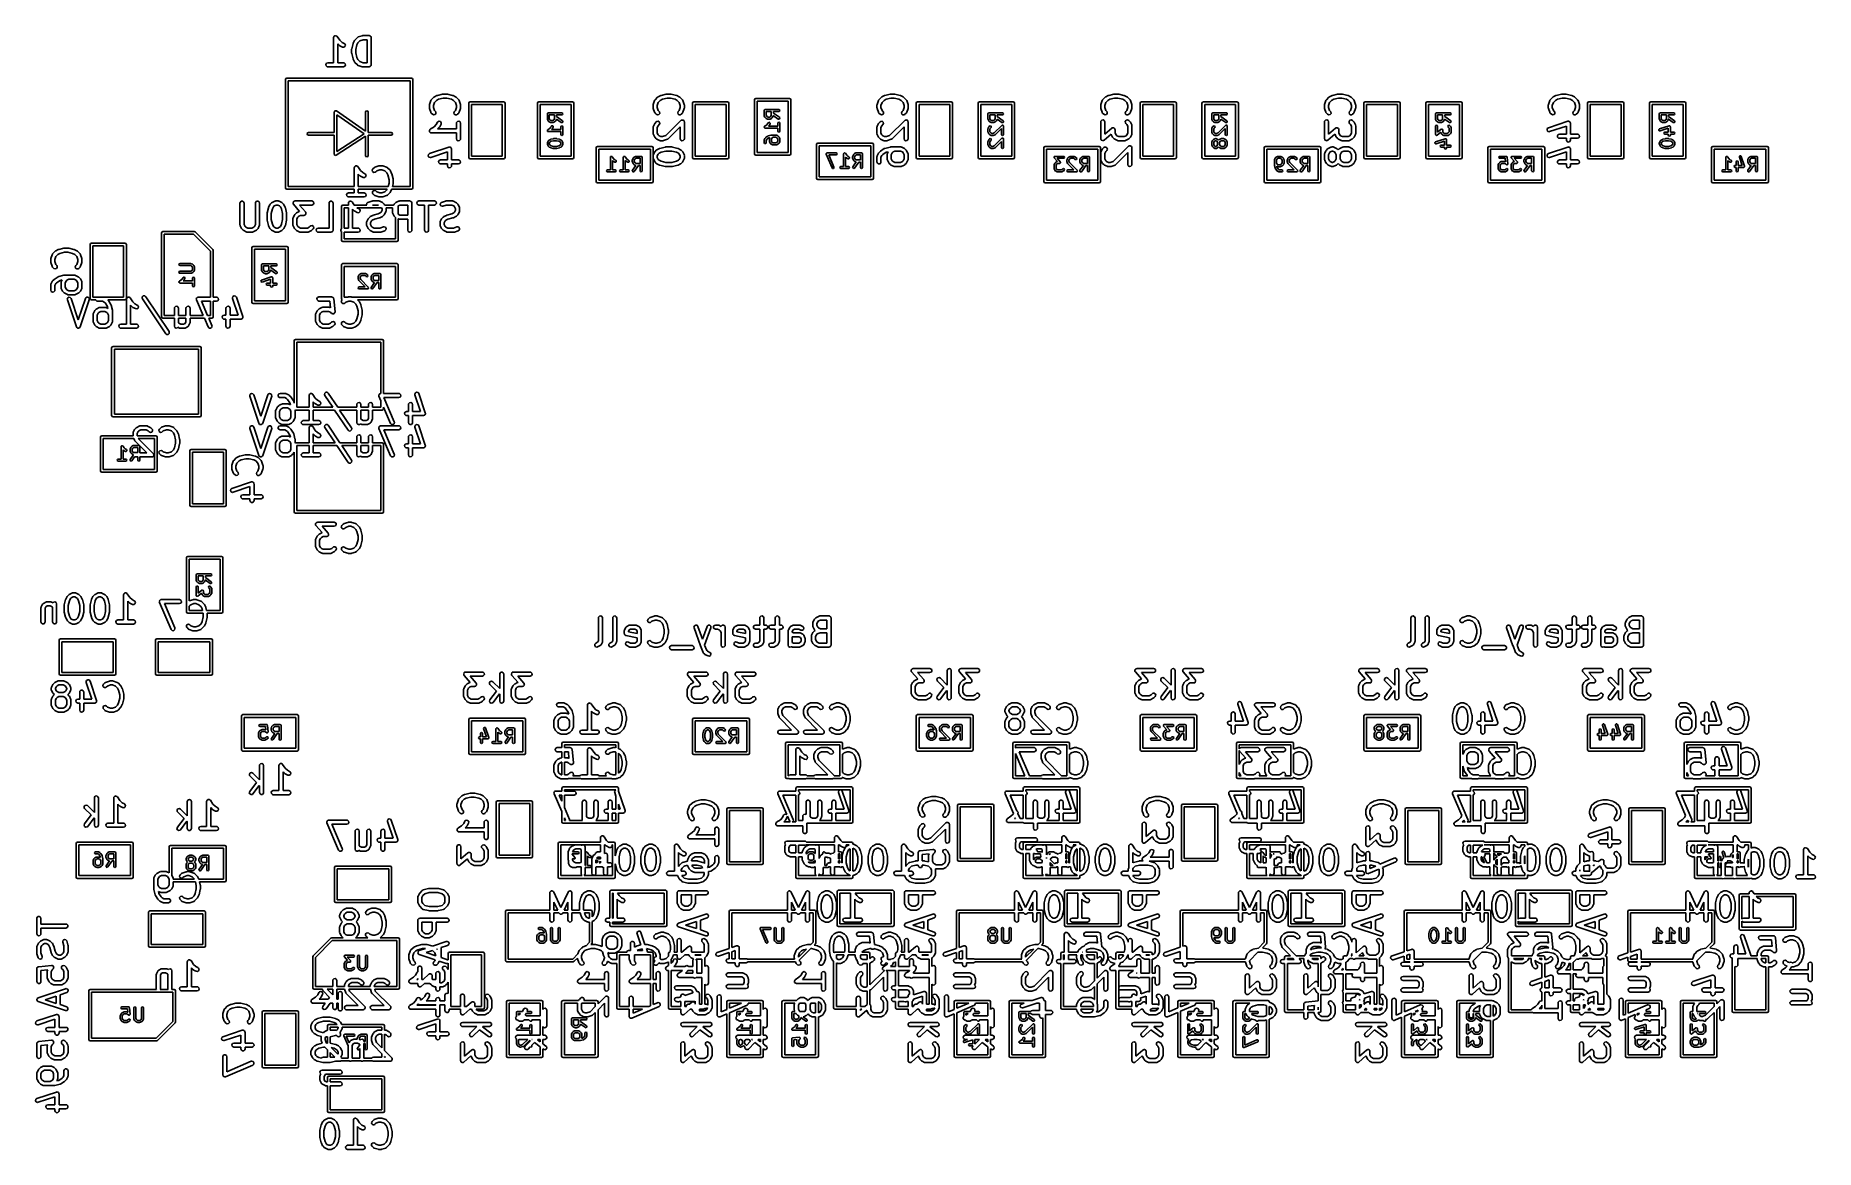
# Model space of a CAD drawing. Extents: x 1.88 to 4.47, y -2.8 to -1.18.
import ezdxf

# ---------------------------------------------------------------- set-up
doc = ezdxf.new("R2010")
doc.units = 0
doc.header["$MEASUREMENT"] = 0
doc.layers.add('BLACK', color=7, linetype='CONTINUOUS')

msp = doc.modelspace()

# ---------------------------------------------------------------- linework, layer by layer
at = {"layer": 'BLACK', "linetype": 'CONTINUOUS'}
for p, q in [((2.3174, -1.1854), (2.3175, -1.1844)), ((2.3174, -1.2218), (2.3174, -1.1854)), ((2.3175, -1.1844), (2.3176, -1.1843)), ((2.3176, -1.1843), (2.3177, -1.1841)), ((2.3177, -1.1841), (2.3183, -1.1835)), ((2.3183, -1.1835), (2.3188, -1.1829)), ((2.3188, -1.1829), (2.319, -1.1828)), ((2.319, -1.1828), (2.3191, -1.1827)), ((2.3191, -1.1827), (2.32, -1.1827)), ((2.32, -1.1827), (2.3208, -1.1825)), ((2.3208, -1.1825), (2.321, -1.1826)), ((2.321, -1.1826), (2.3211, -1.1826)), ((2.3211, -1.1826), (2.3218, -1.1831)), ((2.3218, -1.1831), (2.3226, -1.1835)), ((2.3226, -1.1835), (2.3226, -1.1837)), ((2.3226, -1.1837), (2.3228, -1.1838)), ((2.3228, -1.1838), (2.3264, -1.1892)), ((2.3477, -1.1897), (2.3482, -1.189)), ((2.3482, -1.189), (2.352, -1.1852)), ((2.3482, -1.189), (2.3482, -1.189)), ((2.352, -1.1852), (2.3528, -1.1846)), ((2.3528, -1.1846), (2.353, -1.1846)), ((2.353, -1.1846), (2.3531, -1.1845)), ((2.3531, -1.1845), (2.3588, -1.1826)), ((2.3602, -1.1884), (2.3557, -1.1899)), ((2.3588, -1.1826), (2.3596, -1.1825)), ((2.3596, -1.1825), (2.3597, -1.1825)), ((2.3597, -1.1825), (2.3691, -1.1825)), ((2.3661, -1.1884), (2.3602, -1.1884)), ((2.3661, -1.2218), (2.3661, -1.1884)), ((2.3691, -1.1825), (2.3694, -1.1825)), ((2.3694, -1.1825), (2.3696, -1.1825)), ((2.3696, -1.1825), (2.3697, -1.1826)), ((2.3697, -1.1826), (2.3701, -1.1827)), ((2.3701, -1.1827), (2.3707, -1.1831)), ((2.3707, -1.1831), (2.3713, -1.1835)), ((2.3713, -1.1835), (2.3714, -1.1838)), ((2.3714, -1.1838), (2.3716, -1.1839)), ((2.3716, -1.1839), (2.3717, -1.1847)), ((2.3717, -1.1847), (2.372, -1.1854)), ((2.372, -1.1854), (2.372, -1.2248)), ((2.3257, -1.1969), (2.3233, -1.1944)), ((2.3233, -1.1944), (2.3233, -1.2218)), ((2.3258, -1.1969), (2.3257, -1.1969)), ((2.3265, -1.1974), (2.3258, -1.1969)), ((2.3264, -1.1892), (2.3296, -1.1924)), ((2.3302, -1.1993), (2.3265, -1.1974)), ((2.3296, -1.1924), (2.3329, -1.194)), ((2.3322, -1.1995), (2.3302, -1.1993)), ((2.3339, -1.1984), (2.3322, -1.1995)), ((2.3329, -1.194), (2.3337, -1.1946)), ((2.3337, -1.1946), (2.3345, -1.1965)), ((2.3345, -1.1965), (2.3339, -1.1984)), ((2.3436, -1.2023), (2.3437, -1.2017)), ((2.3436, -1.2079), (2.3436, -1.2023)), ((2.3437, -1.2081), (2.3436, -1.2079)), ((2.3437, -1.2016), (2.3456, -1.1941)), ((2.3437, -1.2017), (2.3437, -1.2016)), ((2.3437, -1.2086), (2.3437, -1.2081)), ((2.3456, -1.2161), (2.3437, -1.2086)), ((2.3456, -1.1941), (2.3458, -1.1936)), ((2.3458, -1.1935), (2.3477, -1.1897)), ((2.3458, -1.1936), (2.3458, -1.1935)), ((2.3512, -1.1958), (2.3495, -1.2027)), ((2.3495, -1.2027), (2.3495, -1.2076)), ((2.3495, -1.2076), (2.3512, -1.2144)), ((2.3527, -1.1928), (2.3512, -1.1958)), ((2.3512, -1.2144), (2.3527, -1.2174)), ((2.3557, -1.1899), (2.3527, -1.1928)), ((2.3062, -1.2243), (2.3072, -1.2225)), ((2.3065, -1.2263), (2.3062, -1.2243)), ((2.3081, -1.2276), (2.3065, -1.2263)), ((2.3072, -1.2225), (2.3091, -1.2218)), ((2.3091, -1.2277), (2.3081, -1.2276)), ((2.3091, -1.2218), (2.3174, -1.2218)), ((2.3316, -1.2277), (2.3091, -1.2277)), ((2.3233, -1.2218), (2.3316, -1.2218)), ((2.3316, -1.2218), (2.3326, -1.222)), ((2.3335, -1.2271), (2.3316, -1.2277)), ((2.3326, -1.222), (2.3341, -1.2233)), ((2.3345, -1.2253), (2.3335, -1.2271)), ((2.3341, -1.2233), (2.3345, -1.2253)), ((2.3457, -1.2163), (2.3456, -1.2161)), ((2.3458, -1.2167), (2.3457, -1.2163)), ((2.3477, -1.2205), (2.3458, -1.2167)), ((2.3482, -1.2213), (2.3477, -1.2205)), ((2.3477, -1.2205), (2.3477, -1.2205)), ((2.352, -1.225), (2.3482, -1.2213)), ((2.3521, -1.2251), (2.352, -1.225)), ((2.3522, -1.2252), (2.3521, -1.2251)), ((2.3531, -1.2257), (2.3522, -1.2252)), ((2.3527, -1.2174), (2.3557, -1.2203)), ((2.3588, -1.2276), (2.3531, -1.2257)), ((2.3557, -1.2203), (2.3602, -1.2218)), ((2.3597, -1.2277), (2.3588, -1.2276)), ((2.3588, -1.2276), (2.3588, -1.2276)), ((2.3691, -1.2277), (2.3597, -1.2277)), ((2.3602, -1.2218), (2.3661, -1.2218)), ((2.3698, -1.2275), (2.3691, -1.2277)), ((2.3705, -1.2274), (2.3698, -1.2275)), ((2.3707, -1.2271), (2.3705, -1.2274)), ((2.371, -1.2271), (2.3707, -1.2271)), ((2.3713, -1.2264), (2.371, -1.2271)), ((2.3718, -1.2258), (2.3713, -1.2264)), ((2.3719, -1.2254), (2.3718, -1.2258)), ((2.372, -1.2248), (2.3719, -1.2252)), ((2.3719, -1.2252), (2.372, -1.2253)), ((2.372, -1.2253), (2.3719, -1.2254)), ((2.2475, -1.2463), (2.2481, -1.2449)), ((2.2475, -1.4037), (2.2475, -1.2463)), ((2.2481, -1.2449), (2.2494, -1.2443)), ((2.2494, -1.2443), (2.4306, -1.2443)), ((2.2514, -1.2482), (2.2514, -1.4018)), ((2.4286, -1.2482), (2.2514, -1.2482)), ((2.4286, -1.4018), (2.4286, -1.2482)), ((2.4306, -1.2443), (2.4319, -1.2449)), ((2.4319, -1.2449), (2.4325, -1.2463)), ((2.4325, -1.2463), (2.4325, -1.4037)), ((2.3185, -1.293), (2.3187, -1.2924)), ((2.3187, -1.2924), (2.3188, -1.2923)), ((2.3188, -1.2923), (2.3189, -1.2921)), ((2.3189, -1.2921), (2.3194, -1.2919)), ((2.3194, -1.2919), (2.3199, -1.2916)), ((2.3199, -1.2916), (2.3201, -1.2916)), ((2.3201, -1.2916), (2.3203, -1.2916)), ((2.3203, -1.2916), (2.3208, -1.2918)), ((2.3208, -1.2918), (2.3214, -1.2919)), ((2.3214, -1.2919), (2.3636, -1.3213)), ((2.3636, -1.2935), (2.3642, -1.2921)), ((2.3642, -1.2921), (2.3656, -1.2916)), ((2.3656, -1.2916), (2.367, -1.2921)), ((2.367, -1.2921), (2.3675, -1.2935)), ((2.4565, -1.2834), (2.4567, -1.2826)), ((2.4565, -1.2872), (2.4565, -1.2834)), ((2.4566, -1.2873), (2.4565, -1.2872)), ((2.4567, -1.2881), (2.4566, -1.2873)), ((2.4567, -1.2825), (2.4586, -1.2769)), ((2.4567, -1.2826), (2.4567, -1.2825)), ((2.4586, -1.2937), (2.4567, -1.2881)), ((2.4586, -1.2769), (2.459, -1.276)), ((2.459, -1.276), (2.4592, -1.2759)), ((2.4592, -1.2759), (2.4593, -1.2757)), ((2.4593, -1.2757), (2.463, -1.272)), ((2.4639, -1.2794), (2.4624, -1.2839)), ((2.4624, -1.2839), (2.4624, -1.2867)), ((2.4624, -1.2867), (2.4639, -1.2912)), ((2.463, -1.272), (2.4637, -1.2715)), ((2.4637, -1.2715), (2.4638, -1.2714)), ((2.4638, -1.2714), (2.4675, -1.2696)), ((2.4669, -1.2765), (2.4639, -1.2794)), ((2.4639, -1.2912), (2.4653, -1.2926)), ((2.4699, -1.275), (2.4669, -1.2765)), ((2.4675, -1.2696), (2.468, -1.2694)), ((2.468, -1.2694), (2.4681, -1.2693)), ((2.4681, -1.2693), (2.4756, -1.2675)), ((2.4767, -1.2733), (2.4699, -1.275)), ((2.4756, -1.2675), (2.4762, -1.2674)), ((2.4762, -1.2674), (2.4764, -1.2674)), ((2.4764, -1.2674), (2.482, -1.2674)), ((2.4816, -1.2733), (2.4767, -1.2733)), ((2.4884, -1.275), (2.4816, -1.2733)), ((2.482, -1.2674), (2.4826, -1.2675)), ((2.4826, -1.2675), (2.4827, -1.2675)), ((2.4827, -1.2675), (2.4902, -1.2693)), ((2.4915, -1.2765), (2.4884, -1.275)), ((2.4902, -1.2693), (2.4907, -1.2695)), ((2.4907, -1.2695), (2.4908, -1.2696)), ((2.4908, -1.2696), (2.4945, -1.2714)), ((2.4944, -1.2794), (2.4915, -1.2765)), ((2.493, -1.2926), (2.4944, -1.2912)), ((2.4959, -1.2839), (2.4944, -1.2794)), ((2.4944, -1.2912), (2.4959, -1.2867)), ((2.4945, -1.2714), (2.4953, -1.272)), ((2.4953, -1.272), (2.4953, -1.272)), ((2.4953, -1.272), (2.4991, -1.2757)), ((2.4959, -1.2867), (2.4959, -1.2839)), ((2.4991, -1.2757), (2.4997, -1.2766)), ((2.4997, -1.2766), (2.4997, -1.2767)), ((2.4997, -1.2767), (2.4998, -1.2769)), ((2.4998, -1.2769), (2.5017, -1.2825)), ((2.5017, -1.2881), (2.4998, -1.2937)), ((2.5017, -1.2825), (2.5018, -1.2834)), ((2.5018, -1.2872), (2.5017, -1.2881)), ((2.5017, -1.2881), (2.5017, -1.2881)), ((2.5018, -1.2834), (2.5018, -1.2834)), ((2.5018, -1.2834), (2.5018, -1.2872)), ((2.5136, -1.2806), (2.5142, -1.2792)), ((2.5136, -1.3594), (2.5136, -1.2806)), ((2.5142, -1.2792), (2.5156, -1.2787)), ((2.5156, -1.2787), (2.5644, -1.2787)), ((2.5176, -1.2826), (2.5176, -1.3574)), ((2.5624, -1.2826), (2.5176, -1.2826)), ((2.5624, -1.3574), (2.5624, -1.2826)), ((2.5644, -1.2787), (2.5658, -1.2792)), ((2.5658, -1.2792), (2.5664, -1.2806)), ((2.5664, -1.2806), (2.5664, -1.3594)), ((2.6136, -1.2806), (2.6142, -1.2792)), ((2.6136, -1.3594), (2.6136, -1.2806)), ((2.6142, -1.2792), (2.6156, -1.2787)), ((2.6156, -1.2787), (2.6644, -1.2787)), ((2.6176, -1.2826), (2.6176, -1.3574)), ((2.6624, -1.2826), (2.6176, -1.2826)), ((2.6624, -1.3574), (2.6624, -1.2826)), ((2.6644, -1.2787), (2.6658, -1.2792)), ((2.6658, -1.2792), (2.6664, -1.2806)), ((2.6664, -1.2806), (2.6664, -1.3594)), ((2.7815, -1.2834), (2.7817, -1.2826)), ((2.7815, -1.2872), (2.7815, -1.2834)), ((2.7816, -1.2873), (2.7815, -1.2872)), ((2.7817, -1.2881), (2.7816, -1.2873)), ((2.7817, -1.2825), (2.7836, -1.2769)), ((2.7817, -1.2826), (2.7817, -1.2825)), ((2.7836, -1.2937), (2.7817, -1.2881)), ((2.7836, -1.2769), (2.784, -1.276)), ((2.784, -1.276), (2.7842, -1.2759)), ((2.7842, -1.2759), (2.7843, -1.2757)), ((2.7843, -1.2757), (2.788, -1.272)), ((2.7889, -1.2794), (2.7874, -1.2839)), ((2.7874, -1.2839), (2.7874, -1.2867)), ((2.7874, -1.2867), (2.7889, -1.2912)), ((2.788, -1.272), (2.7887, -1.2715)), ((2.7887, -1.2715), (2.7888, -1.2714)), ((2.7888, -1.2714), (2.7925, -1.2696)), ((2.7919, -1.2765), (2.7889, -1.2794)), ((2.7889, -1.2912), (2.7903, -1.2926)), ((2.7949, -1.275), (2.7919, -1.2765)), ((2.7925, -1.2696), (2.793, -1.2694)), ((2.793, -1.2694), (2.7931, -1.2693)), ((2.7931, -1.2693), (2.8006, -1.2675)), ((2.8017, -1.2733), (2.7949, -1.275)), ((2.8006, -1.2675), (2.8012, -1.2674)), ((2.8012, -1.2674), (2.8014, -1.2674)), ((2.8014, -1.2674), (2.807, -1.2674)), ((2.8066, -1.2733), (2.8017, -1.2733)), ((2.8134, -1.275), (2.8066, -1.2733)), ((2.807, -1.2674), (2.8076, -1.2675)), ((2.8076, -1.2675), (2.8077, -1.2675)), ((2.8077, -1.2675), (2.8152, -1.2693)), ((2.8165, -1.2765), (2.8134, -1.275)), ((2.8152, -1.2693), (2.8157, -1.2695)), ((2.8157, -1.2695), (2.8158, -1.2696)), ((2.8158, -1.2696), (2.8195, -1.2714)), ((2.8194, -1.2794), (2.8165, -1.2765)), ((2.818, -1.2926), (2.8194, -1.2912)), ((2.8209, -1.2839), (2.8194, -1.2794)), ((2.8194, -1.2912), (2.8209, -1.2867)), ((2.8195, -1.2714), (2.8203, -1.272)), ((2.8203, -1.272), (2.8203, -1.272)), ((2.8203, -1.272), (2.8241, -1.2757)), ((2.8209, -1.2867), (2.8209, -1.2839)), ((2.8241, -1.2757), (2.8247, -1.2766)), ((2.8247, -1.2766), (2.8247, -1.2767)), ((2.8247, -1.2767), (2.8248, -1.2769)), ((2.8248, -1.2769), (2.8267, -1.2825)), ((2.8267, -1.2881), (2.8248, -1.2937)), ((2.8267, -1.2825), (2.8268, -1.2834)), ((2.8268, -1.2872), (2.8267, -1.2881)), ((2.8267, -1.2881), (2.8267, -1.2881)), ((2.8268, -1.2834), (2.8268, -1.2834)), ((2.8268, -1.2834), (2.8268, -1.2872)), ((2.8386, -1.2806), (2.8392, -1.2792)), ((2.8386, -1.3594), (2.8386, -1.2806)), ((2.8392, -1.2792), (2.8406, -1.2787)), ((2.8406, -1.2787), (2.8894, -1.2787)), ((2.8426, -1.2826), (2.8426, -1.3574)), ((2.8874, -1.2826), (2.8426, -1.2826)), ((2.8874, -1.3574), (2.8874, -1.2826)), ((2.8894, -1.2787), (2.8908, -1.2792)), ((2.8908, -1.2792), (2.8914, -1.2806)), ((2.8914, -1.2806), (2.8914, -1.3594)), ((2.9286, -1.2756), (2.9292, -1.2742)), ((2.9286, -1.3544), (2.9286, -1.2756)), ((2.9292, -1.2742), (2.9306, -1.2737)), ((2.9306, -1.2737), (2.9794, -1.2737)), ((2.9326, -1.2776), (2.9326, -1.3524)), ((2.9774, -1.2776), (2.9326, -1.2776)), ((2.9428, -1.2911), (2.9432, -1.2901)), ((2.9428, -1.2986), (2.9428, -1.2911)), ((2.9432, -1.2901), (2.9443, -1.2896)), ((2.9443, -1.2896), (2.964, -1.2896)), ((2.964, -1.2896), (2.965, -1.2901)), ((2.965, -1.2921), (2.964, -1.2926)), ((2.965, -1.2901), (2.9654, -1.2911)), ((2.9654, -1.2911), (2.965, -1.2921)), ((2.9774, -1.3524), (2.9774, -1.2776)), ((2.9794, -1.2737), (2.9808, -1.2742)), ((2.9808, -1.2742), (2.9814, -1.2756)), ((2.9814, -1.2756), (2.9814, -1.3544)), ((3.1065, -1.2834), (3.1067, -1.2826)), ((3.1065, -1.2872), (3.1065, -1.2834)), ((3.1066, -1.2873), (3.1065, -1.2872)), ((3.1067, -1.2881), (3.1066, -1.2873)), ((3.1067, -1.2825), (3.1086, -1.2769)), ((3.1067, -1.2826), (3.1067, -1.2825)), ((3.1086, -1.2937), (3.1067, -1.2881)), ((3.1086, -1.2769), (3.109, -1.276)), ((3.109, -1.276), (3.1092, -1.2759)), ((3.1092, -1.2759), (3.1093, -1.2757)), ((3.1093, -1.2757), (3.113, -1.272)), ((3.1139, -1.2794), (3.1124, -1.2839)), ((3.1124, -1.2839), (3.1124, -1.2867)), ((3.1124, -1.2867), (3.1139, -1.2912)), ((3.113, -1.272), (3.1137, -1.2715)), ((3.1137, -1.2715), (3.1138, -1.2714)), ((3.1138, -1.2714), (3.1175, -1.2696)), ((3.1169, -1.2765), (3.1139, -1.2794)), ((3.1139, -1.2912), (3.1153, -1.2926)), ((3.1199, -1.275), (3.1169, -1.2765)), ((3.1175, -1.2696), (3.118, -1.2694)), ((3.118, -1.2694), (3.1181, -1.2693)), ((3.1181, -1.2693), (3.1256, -1.2675)), ((3.1267, -1.2733), (3.1199, -1.275)), ((3.1256, -1.2675), (3.1262, -1.2674)), ((3.1262, -1.2674), (3.1264, -1.2674)), ((3.1264, -1.2674), (3.132, -1.2674)), ((3.1316, -1.2733), (3.1267, -1.2733)), ((3.1384, -1.275), (3.1316, -1.2733)), ((3.132, -1.2674), (3.1326, -1.2675)), ((3.1326, -1.2675), (3.1327, -1.2675)), ((3.1327, -1.2675), (3.1402, -1.2693)), ((3.1415, -1.2765), (3.1384, -1.275)), ((3.1402, -1.2693), (3.1407, -1.2695)), ((3.1407, -1.2695), (3.1408, -1.2696)), ((3.1408, -1.2696), (3.1445, -1.2714)), ((3.1444, -1.2794), (3.1415, -1.2765)), ((3.143, -1.2926), (3.1444, -1.2912)), ((3.1459, -1.2839), (3.1444, -1.2794)), ((3.1444, -1.2912), (3.1459, -1.2867)), ((3.1445, -1.2714), (3.1453, -1.272)), ((3.1453, -1.272), (3.1453, -1.272)), ((3.1453, -1.272), (3.1491, -1.2757)), ((3.1459, -1.2867), (3.1459, -1.2839)), ((3.1491, -1.2757), (3.1497, -1.2766)), ((3.1497, -1.2766), (3.1497, -1.2767)), ((3.1497, -1.2767), (3.1498, -1.2769)), ((3.1498, -1.2769), (3.1517, -1.2825)), ((3.1517, -1.2881), (3.1498, -1.2937)), ((3.1517, -1.2825), (3.1518, -1.2834)), ((3.1518, -1.2872), (3.1517, -1.2881)), ((3.1517, -1.2881), (3.1517, -1.2881)), ((3.1518, -1.2834), (3.1518, -1.2834)), ((3.1518, -1.2834), (3.1518, -1.2872)), ((3.1636, -1.2806), (3.1642, -1.2792)), ((3.1636, -1.3594), (3.1636, -1.2806)), ((3.1642, -1.2792), (3.1656, -1.2787)), ((3.1656, -1.2787), (3.2144, -1.2787)), ((3.1676, -1.2826), (3.1676, -1.3574)), ((3.2124, -1.2826), (3.1676, -1.2826)), ((3.2124, -1.3574), (3.2124, -1.2826)), ((3.2144, -1.2787), (3.2158, -1.2792)), ((3.2158, -1.2792), (3.2164, -1.2806)), ((3.2164, -1.2806), (3.2164, -1.3594)), ((3.2536, -1.2806), (3.2542, -1.2792)), ((3.2536, -1.3594), (3.2536, -1.2806)), ((3.2542, -1.2792), (3.2556, -1.2787)), ((3.2556, -1.2787), (3.3044, -1.2787)), ((3.2576, -1.2826), (3.2576, -1.3574)), ((3.3024, -1.2826), (3.2576, -1.2826)), ((3.3024, -1.3574), (3.3024, -1.2826)), ((3.3044, -1.2787), (3.3058, -1.2792)), ((3.3058, -1.2792), (3.3064, -1.2806)), ((3.3064, -1.2806), (3.3064, -1.3594)), ((3.4315, -1.2834), (3.4317, -1.2826)), ((3.4315, -1.2872), (3.4315, -1.2834)), ((3.4316, -1.2873), (3.4315, -1.2872)), ((3.4317, -1.2881), (3.4316, -1.2873)), ((3.4317, -1.2825), (3.4336, -1.2769)), ((3.4317, -1.2826), (3.4317, -1.2825)), ((3.4336, -1.2937), (3.4317, -1.2881)), ((3.4336, -1.2769), (3.434, -1.276)), ((3.434, -1.276), (3.4342, -1.2759)), ((3.4342, -1.2759), (3.4343, -1.2757)), ((3.4343, -1.2757), (3.438, -1.272)), ((3.4389, -1.2794), (3.4374, -1.2839)), ((3.4374, -1.2839), (3.4374, -1.2867)), ((3.4374, -1.2867), (3.4389, -1.2912)), ((3.438, -1.272), (3.4387, -1.2715)), ((3.4387, -1.2715), (3.4388, -1.2714)), ((3.4388, -1.2714), (3.4425, -1.2696)), ((3.4419, -1.2765), (3.4389, -1.2794)), ((3.4389, -1.2912), (3.4403, -1.2926)), ((3.4449, -1.275), (3.4419, -1.2765)), ((3.4425, -1.2696), (3.443, -1.2694)), ((3.443, -1.2694), (3.4431, -1.2693)), ((3.4431, -1.2693), (3.4506, -1.2675)), ((3.4517, -1.2733), (3.4449, -1.275)), ((3.4506, -1.2675), (3.4512, -1.2674)), ((3.4512, -1.2674), (3.4514, -1.2674)), ((3.4514, -1.2674), (3.457, -1.2674)), ((3.4566, -1.2733), (3.4517, -1.2733)), ((3.4634, -1.275), (3.4566, -1.2733)), ((3.457, -1.2674), (3.4576, -1.2675)), ((3.4576, -1.2675), (3.4577, -1.2675)), ((3.4577, -1.2675), (3.4652, -1.2693)), ((3.4665, -1.2765), (3.4634, -1.275)), ((3.4652, -1.2693), (3.4657, -1.2695)), ((3.4657, -1.2695), (3.4658, -1.2696)), ((3.4658, -1.2696), (3.4695, -1.2714)), ((3.4694, -1.2794), (3.4665, -1.2765)), ((3.468, -1.2926), (3.4694, -1.2912)), ((3.4709, -1.2839), (3.4694, -1.2794)), ((3.4694, -1.2912), (3.4709, -1.2867)), ((3.4695, -1.2714), (3.4703, -1.272)), ((3.4703, -1.272), (3.4703, -1.272)), ((3.4703, -1.272), (3.4741, -1.2757)), ((3.4709, -1.2867), (3.4709, -1.2839)), ((3.4741, -1.2757), (3.4747, -1.2766)), ((3.4747, -1.2766), (3.4747, -1.2767)), ((3.4747, -1.2767), (3.4748, -1.2769)), ((3.4748, -1.2769), (3.4767, -1.2825)), ((3.4767, -1.2881), (3.4748, -1.2937)), ((3.4767, -1.2825), (3.4768, -1.2834)), ((3.4768, -1.2872), (3.4767, -1.2881)), ((3.4767, -1.2881), (3.4767, -1.2881)), ((3.4768, -1.2834), (3.4768, -1.2834)), ((3.4768, -1.2834), (3.4768, -1.2872)), ((3.4886, -1.2806), (3.4892, -1.2792)), ((3.4886, -1.3594), (3.4886, -1.2806)), ((3.4892, -1.2792), (3.4906, -1.2787)), ((3.4906, -1.2787), (3.5394, -1.2787)), ((3.4926, -1.2826), (3.4926, -1.3574)), ((3.5374, -1.2826), (3.4926, -1.2826)), ((3.5374, -1.3574), (3.5374, -1.2826)), ((3.5394, -1.2787), (3.5408, -1.2792)), ((3.5408, -1.2792), (3.5414, -1.2806)), ((3.5414, -1.2806), (3.5414, -1.3594)), ((3.5786, -1.2806), (3.5792, -1.2792)), ((3.5786, -1.3594), (3.5786, -1.2806)), ((3.5792, -1.2792), (3.5806, -1.2787)), ((3.5806, -1.2787), (3.6294, -1.2787)), ((3.5826, -1.2826), (3.5826, -1.3574)), ((3.6274, -1.2826), (3.5826, -1.2826)), ((3.6274, -1.3574), (3.6274, -1.2826)), ((3.6294, -1.2787), (3.6308, -1.2792)), ((3.6308, -1.2792), (3.6314, -1.2806)), ((3.6314, -1.2806), (3.6314, -1.3594)), ((3.7565, -1.2834), (3.7567, -1.2826)), ((3.7565, -1.2872), (3.7565, -1.2834)), ((3.7566, -1.2873), (3.7565, -1.2872)), ((3.7567, -1.2881), (3.7566, -1.2873)), ((3.7567, -1.2825), (3.7586, -1.2769)), ((3.7567, -1.2826), (3.7567, -1.2825)), ((3.7586, -1.2937), (3.7567, -1.2881)), ((3.7586, -1.2769), (3.759, -1.276)), ((3.759, -1.276), (3.7592, -1.2759)), ((3.7592, -1.2759), (3.7593, -1.2757)), ((3.7593, -1.2757), (3.763, -1.272)), ((3.7639, -1.2794), (3.7624, -1.2839)), ((3.7624, -1.2839), (3.7624, -1.2867)), ((3.7624, -1.2867), (3.7639, -1.2912)), ((3.763, -1.272), (3.7637, -1.2715)), ((3.7637, -1.2715), (3.7638, -1.2714)), ((3.7638, -1.2714), (3.7675, -1.2696)), ((3.7669, -1.2765), (3.7639, -1.2794)), ((3.7639, -1.2912), (3.7653, -1.2926)), ((3.7699, -1.275), (3.7669, -1.2765)), ((3.7675, -1.2696), (3.768, -1.2694)), ((3.768, -1.2694), (3.7681, -1.2693)), ((3.7681, -1.2693), (3.7756, -1.2675)), ((3.7767, -1.2733), (3.7699, -1.275)), ((3.7756, -1.2675), (3.7762, -1.2674)), ((3.7762, -1.2674), (3.7764, -1.2674)), ((3.7764, -1.2674), (3.782, -1.2674)), ((3.7816, -1.2733), (3.7767, -1.2733)), ((3.7884, -1.275), (3.7816, -1.2733)), ((3.782, -1.2674), (3.7826, -1.2675)), ((3.7826, -1.2675), (3.7827, -1.2675)), ((3.7827, -1.2675), (3.7902, -1.2693)), ((3.7915, -1.2765), (3.7884, -1.275)), ((3.7902, -1.2693), (3.7907, -1.2695)), ((3.7907, -1.2695), (3.7908, -1.2696)), ((3.7908, -1.2696), (3.7945, -1.2714)), ((3.7944, -1.2794), (3.7915, -1.2765)), ((3.793, -1.2926), (3.7944, -1.2912)), ((3.7959, -1.2839), (3.7944, -1.2794)), ((3.7944, -1.2912), (3.7959, -1.2867)), ((3.7945, -1.2714), (3.7953, -1.272)), ((3.7953, -1.272), (3.7953, -1.272)), ((3.7953, -1.272), (3.7991, -1.2757)), ((3.7959, -1.2867), (3.7959, -1.2839)), ((3.7991, -1.2757), (3.7997, -1.2766)), ((3.7997, -1.2766), (3.7997, -1.2767)), ((3.7997, -1.2767), (3.7998, -1.2769)), ((3.7998, -1.2769), (3.8017, -1.2825)), ((3.8017, -1.2881), (3.7998, -1.2937)), ((3.8017, -1.2825), (3.8018, -1.2834)), ((3.8018, -1.2872), (3.8017, -1.2881)), ((3.8017, -1.2881), (3.8017, -1.2881)), ((3.8018, -1.2834), (3.8018, -1.2834)), ((3.8018, -1.2834), (3.8018, -1.2872)), ((3.8136, -1.2806), (3.8142, -1.2792)), ((3.8136, -1.3594), (3.8136, -1.2806)), ((3.8142, -1.2792), (3.8156, -1.2787)), ((3.8156, -1.2787), (3.8644, -1.2787)), ((3.8176, -1.2826), (3.8176, -1.3574)), ((3.8624, -1.2826), (3.8176, -1.2826)), ((3.8624, -1.3574), (3.8624, -1.2826)), ((3.8644, -1.2787), (3.8658, -1.2792)), ((3.8658, -1.2792), (3.8664, -1.2806)), ((3.8664, -1.2806), (3.8664, -1.3594)), ((3.9036, -1.2806), (3.9042, -1.2792)), ((3.9036, -1.3594), (3.9036, -1.2806)), ((3.9042, -1.2792), (3.9056, -1.2787)), ((3.9056, -1.2787), (3.9544, -1.2787)), ((3.9076, -1.2826), (3.9076, -1.3574)), ((3.9524, -1.2826), (3.9076, -1.2826)), ((3.9524, -1.3574), (3.9524, -1.2826)), ((3.9544, -1.2787), (3.9558, -1.2792)), ((3.9558, -1.2792), (3.9564, -1.2806)), ((3.9564, -1.2806), (3.9564, -1.3594)), ((4.0815, -1.2834), (4.0817, -1.2826)), ((4.0815, -1.2872), (4.0815, -1.2834)), ((4.0816, -1.2873), (4.0815, -1.2872)), ((4.0817, -1.2881), (4.0816, -1.2873)), ((4.0817, -1.2825), (4.0836, -1.2769)), ((4.0817, -1.2826), (4.0817, -1.2825)), ((4.0836, -1.2937), (4.0817, -1.2881)), ((4.0836, -1.2769), (4.084, -1.276)), ((4.084, -1.276), (4.0842, -1.2759)), ((4.0842, -1.2759), (4.0843, -1.2757)), ((4.0843, -1.2757), (4.088, -1.272)), ((4.0889, -1.2794), (4.0874, -1.2839)), ((4.0874, -1.2839), (4.0874, -1.2867)), ((4.0874, -1.2867), (4.0889, -1.2912)), ((4.088, -1.272), (4.0887, -1.2715)), ((4.0887, -1.2715), (4.0888, -1.2714)), ((4.0888, -1.2714), (4.0925, -1.2696)), ((4.0919, -1.2765), (4.0889, -1.2794)), ((4.0889, -1.2912), (4.0903, -1.2926)), ((4.0949, -1.275), (4.0919, -1.2765)), ((4.0925, -1.2696), (4.093, -1.2694)), ((4.093, -1.2694), (4.0931, -1.2693)), ((4.0931, -1.2693), (4.1006, -1.2675)), ((4.1017, -1.2733), (4.0949, -1.275)), ((4.1006, -1.2675), (4.1012, -1.2674)), ((4.1012, -1.2674), (4.1014, -1.2674)), ((4.1014, -1.2674), (4.107, -1.2674)), ((4.1066, -1.2733), (4.1017, -1.2733)), ((4.1134, -1.275), (4.1066, -1.2733)), ((4.107, -1.2674), (4.1076, -1.2675)), ((4.1076, -1.2675), (4.1077, -1.2675)), ((4.1077, -1.2675), (4.1152, -1.2693)), ((4.1165, -1.2765), (4.1134, -1.275)), ((4.1152, -1.2693), (4.1157, -1.2695)), ((4.1157, -1.2695), (4.1158, -1.2696)), ((4.1158, -1.2696), (4.1195, -1.2714)), ((4.1194, -1.2794), (4.1165, -1.2765)), ((4.118, -1.2926), (4.1194, -1.2912)), ((4.1209, -1.2839), (4.1194, -1.2794)), ((4.1194, -1.2912), (4.1209, -1.2867)), ((4.1195, -1.2714), (4.1203, -1.272)), ((4.1203, -1.272), (4.1203, -1.272)), ((4.1203, -1.272), (4.1241, -1.2757)), ((4.1209, -1.2867), (4.1209, -1.2839)), ((4.1241, -1.2757), (4.1247, -1.2766)), ((4.1247, -1.2766), (4.1247, -1.2767)), ((4.1247, -1.2767), (4.1248, -1.2769)), ((4.1248, -1.2769), (4.1267, -1.2825)), ((4.1267, -1.2881), (4.1248, -1.2937)), ((4.1267, -1.2825), (4.1268, -1.2834)), ((4.1268, -1.2872), (4.1267, -1.2881)), ((4.1267, -1.2881), (4.1267, -1.2881)), ((4.1268, -1.2834), (4.1268, -1.2834)), ((4.1268, -1.2834), (4.1268, -1.2872)), ((4.1386, -1.2806), (4.1392, -1.2792)), ((4.1386, -1.3594), (4.1386, -1.2806)), ((4.1392, -1.2792), (4.1406, -1.2787)), ((4.1406, -1.2787), (4.1894, -1.2787)), ((4.1426, -1.2826), (4.1426, -1.3574)), ((4.1874, -1.2826), (4.1426, -1.2826)), ((4.1874, -1.3574), (4.1874, -1.2826)), ((4.1894, -1.2787), (4.1908, -1.2792)), ((4.1908, -1.2792), (4.1914, -1.2806)), ((4.1914, -1.2806), (4.1914, -1.3594)), ((4.2286, -1.2806), (4.2292, -1.2792)), ((4.2286, -1.3594), (4.2286, -1.2806)), ((4.2292, -1.2792), (4.2306, -1.2787)), ((4.2306, -1.2787), (4.2794, -1.2787)), ((4.2326, -1.2826), (4.2326, -1.3574)), ((4.2774, -1.2826), (4.2326, -1.2826)), ((4.2774, -1.3574), (4.2774, -1.2826)), ((4.2794, -1.2787), (4.2808, -1.2792)), ((4.2808, -1.2792), (4.2814, -1.2806)), ((4.2814, -1.2806), (4.2814, -1.3594)), ((2.3183, -1.2935), (2.3185, -1.293)), ((2.3183, -1.3231), (2.3183, -1.2935)), ((2.362, -1.325), (2.3222, -1.2973)), ((2.3222, -1.2973), (2.3222, -1.3509)), ((2.3636, -1.3213), (2.3636, -1.2935)), ((2.3675, -1.2935), (2.3675, -1.3231)), ((2.4578, -1.3185), (2.4632, -1.3149)), ((2.4587, -1.2939), (2.4586, -1.2937)), ((2.4587, -1.2941), (2.4587, -1.2939)), ((2.4593, -1.2949), (2.4587, -1.2941)), ((2.4611, -1.2968), (2.4593, -1.2949)), ((2.463, -1.2976), (2.4611, -1.2968)), ((2.4649, -1.2971), (2.463, -1.2976)), ((2.4632, -1.3149), (2.4664, -1.3117)), ((2.4661, -1.2955), (2.4649, -1.2971)), ((2.4653, -1.2926), (2.4659, -1.2934)), ((2.4659, -1.2934), (2.4661, -1.2955)), ((2.4664, -1.3117), (2.4681, -1.3084)), ((2.4681, -1.3084), (2.4687, -1.3075)), ((2.4709, -1.3155), (2.4685, -1.318)), ((2.4685, -1.318), (2.4959, -1.318)), ((2.4687, -1.3075), (2.4706, -1.3067)), ((2.4706, -1.3067), (2.4725, -1.3073)), ((2.471, -1.3155), (2.4709, -1.3155)), ((2.4715, -1.3148), (2.471, -1.3155)), ((2.4734, -1.311), (2.4715, -1.3148)), ((2.4725, -1.3073), (2.4736, -1.309)), ((2.4736, -1.309), (2.4734, -1.311)), ((2.4922, -1.2944), (2.493, -1.2926)), ((2.4927, -1.2964), (2.4922, -1.2944)), ((2.4943, -1.2975), (2.4927, -1.2964)), ((2.4963, -1.2974), (2.4943, -1.2975)), ((2.4959, -1.3097), (2.4961, -1.3087)), ((2.4959, -1.318), (2.4959, -1.3097)), ((2.4961, -1.3087), (2.4974, -1.3071)), ((2.4972, -1.2968), (2.4963, -1.2974)), ((2.4991, -1.2949), (2.4972, -1.2968)), ((2.4974, -1.3071), (2.4994, -1.3068)), ((2.4993, -1.2947), (2.4991, -1.2947)), ((2.4991, -1.2947), (2.4991, -1.2949)), ((2.4998, -1.2937), (2.4993, -1.2947)), ((2.4994, -1.3068), (2.5011, -1.3078)), ((2.5011, -1.3078), (2.5018, -1.3097)), ((2.5018, -1.3097), (2.5018, -1.3322)), ((2.6278, -1.2961), (2.6282, -1.2951)), ((2.6278, -1.3036), (2.6278, -1.2961)), ((2.6279, -1.3039), (2.6278, -1.3036)), ((2.6279, -1.3043), (2.6279, -1.3039)), ((2.6289, -1.3061), (2.6279, -1.3043)), ((2.6282, -1.2951), (2.6293, -1.2946)), ((2.6284, -1.3192), (2.6311, -1.3174)), ((2.6291, -1.3063), (2.6289, -1.3061)), ((2.6292, -1.3065), (2.6291, -1.3063)), ((2.6301, -1.3075), (2.6292, -1.3065)), ((2.6293, -1.2946), (2.649, -1.2946)), ((2.6303, -1.3075), (2.6301, -1.3075)), ((2.6305, -1.3077), (2.6303, -1.3075)), ((2.6324, -1.3087), (2.6305, -1.3077)), ((2.6381, -1.2976), (2.6307, -1.2976)), ((2.6307, -1.2976), (2.6307, -1.3032)), ((2.6307, -1.3032), (2.6314, -1.3046)), ((2.6311, -1.3174), (2.6327, -1.3158)), ((2.6314, -1.3046), (2.632, -1.3052)), ((2.632, -1.3052), (2.6334, -1.3059)), ((2.6327, -1.3087), (2.6324, -1.3087)), ((2.633, -1.3088), (2.6327, -1.3087)), ((2.6327, -1.3158), (2.6336, -1.3142)), ((2.6358, -1.3088), (2.633, -1.3088)), ((2.6334, -1.3059), (2.6355, -1.3059)), ((2.6336, -1.3142), (2.6344, -1.3134)), ((2.635, -1.3178), (2.6338, -1.319)), ((2.6344, -1.3134), (2.6356, -1.3135)), ((2.6351, -1.3175), (2.635, -1.3178)), ((2.6353, -1.3174), (2.6351, -1.3175)), ((2.6362, -1.3155), (2.6353, -1.3174)), ((2.6355, -1.3059), (2.6368, -1.3052)), ((2.6356, -1.3135), (2.6363, -1.3144)), ((2.6361, -1.3087), (2.6358, -1.3088)), ((2.6365, -1.3087), (2.6361, -1.3087)), ((2.6363, -1.3144), (2.6362, -1.3155)), ((2.6384, -1.3077), (2.6365, -1.3087)), ((2.6368, -1.3052), (2.6374, -1.3046)), ((2.6374, -1.3046), (2.6381, -1.3032)), ((2.6381, -1.3032), (2.6381, -1.2976)), ((2.6385, -1.3075), (2.6384, -1.3077)), ((2.6387, -1.3075), (2.6385, -1.3075)), ((2.6397, -1.3065), (2.6387, -1.3075)), ((2.6398, -1.3063), (2.6397, -1.3065)), ((2.64, -1.3061), (2.6398, -1.3063)), ((2.6409, -1.3043), (2.64, -1.3061)), ((2.641, -1.3036), (2.6409, -1.3039)), ((2.6409, -1.3039), (2.6409, -1.3043)), ((2.6481, -1.3086), (2.641, -1.3036)), ((2.649, -1.2976), (2.6411, -1.2976)), ((2.6411, -1.2976), (2.6411, -1.3)), ((2.6411, -1.3), (2.6498, -1.3061)), ((2.6475, -1.3148), (2.6479, -1.3138)), ((2.6475, -1.319), (2.6475, -1.3148)), ((2.6479, -1.3138), (2.649, -1.3134)), ((2.6492, -1.3088), (2.6481, -1.3086)), ((2.649, -1.2946), (2.65, -1.2951)), ((2.65, -1.2971), (2.649, -1.2976)), ((2.649, -1.3134), (2.65, -1.3138)), ((2.6502, -1.3082), (2.6492, -1.3088)), ((2.6498, -1.3061), (2.6504, -1.3071)), ((2.65, -1.2951), (2.6504, -1.2961)), ((2.6504, -1.2961), (2.65, -1.2971)), ((2.65, -1.3138), (2.6504, -1.3148)), ((2.6504, -1.3071), (2.6502, -1.3082)), ((2.6504, -1.3148), (2.6504, -1.3261)), ((2.7815, -1.3153), (2.7817, -1.3143)), ((2.7815, -1.3247), (2.7815, -1.3153)), ((2.7817, -1.3143), (2.7818, -1.3142)), ((2.7818, -1.314), (2.7837, -1.3102)), ((2.7818, -1.3142), (2.7818, -1.314)), ((2.7837, -1.2939), (2.7836, -1.2937)), ((2.7837, -1.2941), (2.7837, -1.2939)), ((2.7843, -1.2949), (2.7837, -1.2941)), ((2.7837, -1.3102), (2.7842, -1.3095)), ((2.7842, -1.3095), (2.7843, -1.3095)), ((2.7861, -1.2968), (2.7843, -1.2949)), ((2.7843, -1.3095), (2.7861, -1.3076)), ((2.788, -1.2976), (2.7861, -1.2968)), ((2.7861, -1.3076), (2.787, -1.307)), ((2.787, -1.307), (2.789, -1.3068)), ((2.7888, -1.3133), (2.7874, -1.316)), ((2.7874, -1.316), (2.7874, -1.324)), ((2.7899, -1.2971), (2.788, -1.2976)), ((2.7903, -1.3118), (2.7888, -1.3133)), ((2.789, -1.3068), (2.7906, -1.308)), ((2.7911, -1.2955), (2.7899, -1.2971)), ((2.7903, -1.2926), (2.7909, -1.2934)), ((2.7912, -1.3099), (2.7903, -1.3118)), ((2.7906, -1.308), (2.7912, -1.3099)), ((2.7909, -1.2934), (2.7911, -1.2955)), ((2.7998, -1.3277), (2.8218, -1.3057)), ((2.8209, -1.3149), (2.8034, -1.3324)), ((2.8172, -1.2944), (2.818, -1.2926)), ((2.8177, -1.2964), (2.8172, -1.2944)), ((2.8193, -1.2975), (2.8177, -1.2964)), ((2.8213, -1.2974), (2.8193, -1.2975)), ((2.8209, -1.3322), (2.8209, -1.3149)), ((2.8222, -1.2968), (2.8213, -1.2974)), ((2.8218, -1.3057), (2.8223, -1.3054)), ((2.8241, -1.2949), (2.8222, -1.2968)), ((2.8223, -1.3054), (2.8224, -1.3053)), ((2.8224, -1.3053), (2.8225, -1.3052)), ((2.8225, -1.3052), (2.8226, -1.3051)), ((2.8226, -1.3051), (2.8235, -1.3051)), ((2.8235, -1.3051), (2.8244, -1.3049)), ((2.8243, -1.2947), (2.8241, -1.2947)), ((2.8241, -1.2947), (2.8241, -1.2949)), ((2.8248, -1.2937), (2.8243, -1.2947)), ((2.8244, -1.3049), (2.8245, -1.305)), ((2.8245, -1.305), (2.8246, -1.305)), ((2.8246, -1.305), (2.8253, -1.3055)), ((2.8253, -1.3055), (2.8261, -1.3059)), ((2.8261, -1.3059), (2.8262, -1.306)), ((2.8262, -1.306), (2.8263, -1.3061)), ((2.8263, -1.3061), (2.8265, -1.307)), ((2.8265, -1.307), (2.8268, -1.3078)), ((2.8268, -1.3078), (2.8268, -1.3322)), ((2.9429, -1.2989), (2.9428, -1.2986)), ((2.9428, -1.3152), (2.9431, -1.3148)), ((2.9428, -1.3153), (2.9428, -1.3152)), ((2.9428, -1.3155), (2.9428, -1.3153)), ((2.943, -1.3159), (2.9428, -1.3155)), ((2.9429, -1.2993), (2.9429, -1.2989)), ((2.9439, -1.3011), (2.9429, -1.2993)), ((2.943, -1.3163), (2.943, -1.3159)), ((2.9432, -1.3164), (2.943, -1.3163)), ((2.9431, -1.3148), (2.9432, -1.3144)), ((2.9432, -1.3144), (2.9434, -1.3144)), ((2.9432, -1.3165), (2.9432, -1.3164)), ((2.9436, -1.3167), (2.9432, -1.3165)), ((2.9434, -1.3142), (2.9461, -1.3124)), ((2.9434, -1.3144), (2.9434, -1.3142)), ((2.944, -1.3169), (2.9436, -1.3167)), ((2.9441, -1.3013), (2.9439, -1.3011)), ((2.9441, -1.3169), (2.944, -1.3169)), ((2.9442, -1.3015), (2.9441, -1.3013)), ((2.9443, -1.3169), (2.9441, -1.3169)), ((2.9451, -1.3025), (2.9442, -1.3015)), ((2.9625, -1.3169), (2.9443, -1.3169)), ((2.9453, -1.3025), (2.9451, -1.3025)), ((2.9455, -1.3027), (2.9453, -1.3025)), ((2.9474, -1.3037), (2.9455, -1.3027)), ((2.9531, -1.2926), (2.9457, -1.2926)), ((2.9457, -1.2926), (2.9457, -1.2982)), ((2.9457, -1.2982), (2.9464, -1.2996)), ((2.9461, -1.3124), (2.9477, -1.3108)), ((2.9464, -1.2996), (2.947, -1.3002)), ((2.947, -1.3002), (2.9484, -1.3009)), ((2.9477, -1.3037), (2.9474, -1.3037)), ((2.948, -1.3038), (2.9477, -1.3037)), ((2.9477, -1.3108), (2.9486, -1.3092)), ((2.9508, -1.3038), (2.948, -1.3038)), ((2.9484, -1.3009), (2.9505, -1.3009)), ((2.9486, -1.3092), (2.9494, -1.3084)), ((2.95, -1.3128), (2.9488, -1.314)), ((2.9488, -1.314), (2.9625, -1.314)), ((2.9494, -1.3084), (2.9506, -1.3085)), ((2.9501, -1.3125), (2.95, -1.3128)), ((2.9503, -1.3124), (2.9501, -1.3125)), ((2.9512, -1.3105), (2.9503, -1.3124)), ((2.9505, -1.3009), (2.9518, -1.3002)), ((2.9506, -1.3085), (2.9513, -1.3094)), ((2.9511, -1.3037), (2.9508, -1.3038)), ((2.9515, -1.3037), (2.9511, -1.3037)), ((2.9513, -1.3094), (2.9512, -1.3105)), ((2.9534, -1.3027), (2.9515, -1.3037)), ((2.9518, -1.3002), (2.9524, -1.2996)), ((2.9524, -1.2996), (2.9531, -1.2982)), ((2.9531, -1.2982), (2.9531, -1.2926)), ((2.9535, -1.3025), (2.9534, -1.3027)), ((2.9537, -1.3025), (2.9535, -1.3025)), ((2.9547, -1.3015), (2.9537, -1.3025)), ((2.9548, -1.3013), (2.9547, -1.3015)), ((2.955, -1.3011), (2.9548, -1.3013)), ((2.9559, -1.2993), (2.955, -1.3011)), ((2.956, -1.2986), (2.9559, -1.2989)), ((2.9559, -1.2989), (2.9559, -1.2993)), ((2.9631, -1.3036), (2.956, -1.2986)), ((2.964, -1.2926), (2.9561, -1.2926)), ((2.9561, -1.2926), (2.9561, -1.295)), ((2.9561, -1.295), (2.9648, -1.3011)), ((2.9625, -1.3098), (2.9629, -1.3088)), ((2.9625, -1.314), (2.9625, -1.3098)), ((2.9625, -1.3211), (2.9625, -1.3169)), ((2.9629, -1.3088), (2.964, -1.3084)), ((2.9642, -1.3038), (2.9631, -1.3036)), ((2.964, -1.3084), (2.965, -1.3088)), ((2.9652, -1.3032), (2.9642, -1.3038)), ((2.9648, -1.3011), (2.9654, -1.3021)), ((2.965, -1.3088), (2.9654, -1.3098)), ((2.9654, -1.3021), (2.9652, -1.3032)), ((2.9654, -1.3098), (2.9654, -1.3211)), ((3.1065, -1.3153), (3.1067, -1.3143)), ((3.1065, -1.3247), (3.1065, -1.3153)), ((3.1067, -1.3143), (3.1068, -1.3142)), ((3.1068, -1.314), (3.1087, -1.3102)), ((3.1068, -1.3142), (3.1068, -1.314)), ((3.1087, -1.2939), (3.1086, -1.2937)), ((3.1087, -1.2941), (3.1087, -1.2939)), ((3.1093, -1.2949), (3.1087, -1.2941)), ((3.1087, -1.3102), (3.1092, -1.3095)), ((3.1092, -1.3095), (3.1093, -1.3095)), ((3.1111, -1.2968), (3.1093, -1.2949)), ((3.1093, -1.3095), (3.1111, -1.3076)), ((3.113, -1.2976), (3.1111, -1.2968)), ((3.1111, -1.3076), (3.112, -1.307)), ((3.112, -1.307), (3.114, -1.3068)), ((3.1138, -1.3133), (3.1124, -1.316)), ((3.1124, -1.316), (3.1124, -1.324)), ((3.1149, -1.2971), (3.113, -1.2976)), ((3.1153, -1.3118), (3.1138, -1.3133)), ((3.114, -1.3068), (3.1156, -1.308)), ((3.1161, -1.2955), (3.1149, -1.2971)), ((3.1153, -1.2926), (3.1159, -1.2934)), ((3.1162, -1.3099), (3.1153, -1.3118)), ((3.1156, -1.308), (3.1162, -1.3099)), ((3.1159, -1.2934), (3.1161, -1.2955)), ((3.1248, -1.3277), (3.1468, -1.3057)), ((3.1459, -1.3149), (3.1284, -1.3324)), ((3.1422, -1.2944), (3.143, -1.2926)), ((3.1427, -1.2964), (3.1422, -1.2944)), ((3.1443, -1.2975), (3.1427, -1.2964)), ((3.1463, -1.2974), (3.1443, -1.2975)), ((3.1459, -1.3322), (3.1459, -1.3149)), ((3.1472, -1.2968), (3.1463, -1.2974)), ((3.1468, -1.3057), (3.1473, -1.3054)), ((3.1491, -1.2949), (3.1472, -1.2968)), ((3.1473, -1.3054), (3.1474, -1.3053)), ((3.1474, -1.3053), (3.1475, -1.3052)), ((3.1475, -1.3052), (3.1476, -1.3051)), ((3.1476, -1.3051), (3.1485, -1.3051)), ((3.1485, -1.3051), (3.1494, -1.3049)), ((3.1493, -1.2947), (3.1491, -1.2947)), ((3.1491, -1.2947), (3.1491, -1.2949)), ((3.1498, -1.2937), (3.1493, -1.2947)), ((3.1494, -1.3049), (3.1495, -1.305)), ((3.1495, -1.305), (3.1496, -1.305)), ((3.1496, -1.305), (3.1503, -1.3055)), ((3.1503, -1.3055), (3.1511, -1.3059)), ((3.1511, -1.3059), (3.1512, -1.306)), ((3.1512, -1.306), (3.1513, -1.3061)), ((3.1513, -1.3061), (3.1515, -1.307)), ((3.1515, -1.307), (3.1518, -1.3078)), ((3.1518, -1.3078), (3.1518, -1.3322)), ((3.2678, -1.2961), (3.2682, -1.2951)), ((3.2678, -1.3036), (3.2678, -1.2961)), ((3.2679, -1.3039), (3.2678, -1.3036)), ((3.2678, -1.3177), (3.2679, -1.3173)), ((3.2678, -1.3223), (3.2678, -1.3177)), ((3.2679, -1.3043), (3.2679, -1.3039)), ((3.2689, -1.3061), (3.2679, -1.3043)), ((3.2679, -1.317), (3.2689, -1.3151)), ((3.2679, -1.3173), (3.2679, -1.317)), ((3.2682, -1.2951), (3.2693, -1.2946)), ((3.2691, -1.3063), (3.2689, -1.3061)), ((3.2689, -1.3151), (3.2691, -1.315)), ((3.2692, -1.3065), (3.2691, -1.3063)), ((3.2691, -1.315), (3.2692, -1.3147)), ((3.2701, -1.3075), (3.2692, -1.3065)), ((3.2692, -1.3147), (3.2701, -1.3138)), ((3.2693, -1.2946), (3.289, -1.2946)), ((3.2703, -1.3075), (3.2701, -1.3075)), ((3.2701, -1.3138), (3.2711, -1.3134)), ((3.2705, -1.3077), (3.2703, -1.3075)), ((3.2724, -1.3087), (3.2705, -1.3077)), ((3.2781, -1.2976), (3.2707, -1.2976)), ((3.2707, -1.2976), (3.2707, -1.3032)), ((3.2707, -1.3032), (3.2714, -1.3046)), ((3.2714, -1.3167), (3.2707, -1.318)), ((3.2707, -1.318), (3.2707, -1.322)), ((3.2711, -1.3134), (3.2722, -1.3138)), ((3.2714, -1.3046), (3.272, -1.3052)), ((3.2722, -1.3159), (3.2714, -1.3167)), ((3.272, -1.3052), (3.2734, -1.3059)), ((3.2722, -1.3138), (3.2726, -1.3148)), ((3.2726, -1.3148), (3.2722, -1.3159)), ((3.2727, -1.3087), (3.2724, -1.3087)), ((3.273, -1.3088), (3.2727, -1.3087)), ((3.2758, -1.3088), (3.273, -1.3088)), ((3.2734, -1.3059), (3.2755, -1.3059)), ((3.2755, -1.3059), (3.2768, -1.3052)), ((3.2761, -1.3087), (3.2758, -1.3088)), ((3.2765, -1.3087), (3.2761, -1.3087)), ((3.2784, -1.3077), (3.2765, -1.3087)), ((3.2768, -1.3052), (3.2774, -1.3046)), ((3.2769, -1.3239), (3.2879, -1.3129)), ((3.2774, -1.3046), (3.2781, -1.3032)), ((3.2781, -1.3032), (3.2781, -1.2976)), ((3.2785, -1.3075), (3.2784, -1.3077)), ((3.2787, -1.3075), (3.2785, -1.3075)), ((3.2797, -1.3065), (3.2787, -1.3075)), ((3.2875, -1.3175), (3.2787, -1.3262)), ((3.2798, -1.3063), (3.2797, -1.3065)), ((3.28, -1.3061), (3.2798, -1.3063)), ((3.2809, -1.3043), (3.28, -1.3061)), ((3.281, -1.3036), (3.2809, -1.3039)), ((3.2809, -1.3039), (3.2809, -1.3043)), ((3.2881, -1.3086), (3.281, -1.3036)), ((3.289, -1.2976), (3.2811, -1.2976)), ((3.2811, -1.2976), (3.2811, -1.3)), ((3.2811, -1.3), (3.2898, -1.3061)), ((3.2875, -1.3261), (3.2875, -1.3175)), ((3.2879, -1.3129), (3.2882, -1.3127)), ((3.2879, -1.3129), (3.2879, -1.3129)), ((3.2892, -1.3088), (3.2881, -1.3086)), ((3.2882, -1.3127), (3.289, -1.3124)), ((3.289, -1.2946), (3.29, -1.2951)), ((3.29, -1.2971), (3.289, -1.2976)), ((3.289, -1.3124), (3.29, -1.3129)), ((3.2902, -1.3082), (3.2892, -1.3088)), ((3.2898, -1.3061), (3.2904, -1.3071)), ((3.29, -1.2951), (3.2904, -1.2961)), ((3.2904, -1.2961), (3.29, -1.2971)), ((3.29, -1.3129), (3.2904, -1.3139)), ((3.2904, -1.3071), (3.2902, -1.3082)), ((3.2904, -1.3139), (3.2904, -1.3139)), ((3.2904, -1.3139), (3.2904, -1.3261)), ((3.4315, -1.3078), (3.4317, -1.3068)), ((3.4315, -1.3322), (3.4315, -1.3078)), ((3.4317, -1.3068), (3.433, -1.3053)), ((3.433, -1.3053), (3.435, -1.3049)), ((3.4337, -1.2939), (3.4336, -1.2937)), ((3.4337, -1.2941), (3.4337, -1.2939)), ((3.4343, -1.2949), (3.4337, -1.2941)), ((3.4361, -1.2968), (3.4343, -1.2949)), ((3.435, -1.3049), (3.4367, -1.3059)), ((3.438, -1.2976), (3.4361, -1.2968)), ((3.4367, -1.3059), (3.4374, -1.3078)), ((3.4374, -1.3078), (3.4374, -1.3257)), ((3.4374, -1.3257), (3.4475, -1.3168)), ((3.4399, -1.2971), (3.438, -1.2976)), ((3.4411, -1.2955), (3.4399, -1.2971)), ((3.4403, -1.2926), (3.4409, -1.2934)), ((3.4409, -1.2934), (3.4411, -1.2955)), ((3.4475, -1.3168), (3.4479, -1.3166)), ((3.4479, -1.3166), (3.448, -1.3165)), ((3.448, -1.3165), (3.4481, -1.3165)), ((3.4481, -1.3165), (3.4484, -1.3163)), ((3.4484, -1.3163), (3.4492, -1.3163)), ((3.4492, -1.3163), (3.45, -1.3162)), ((3.45, -1.3162), (3.4502, -1.3163)), ((3.4502, -1.3163), (3.4504, -1.3163)), ((3.4504, -1.3163), (3.4511, -1.3168)), ((3.4511, -1.3168), (3.4517, -1.3172)), ((3.4517, -1.3172), (3.4518, -1.3174)), ((3.4518, -1.3174), (3.452, -1.3175)), ((3.452, -1.3175), (3.4522, -1.3183)), ((3.4522, -1.3183), (3.4524, -1.3191)), ((3.4672, -1.2944), (3.468, -1.2926)), ((3.4677, -1.2964), (3.4672, -1.2944)), ((3.4672, -1.307), (3.4684, -1.3054)), ((3.4674, -1.3091), (3.4672, -1.307)), ((3.468, -1.3099), (3.4674, -1.3091)), ((3.4693, -1.2975), (3.4677, -1.2964)), ((3.4695, -1.3114), (3.468, -1.3099)), ((3.4684, -1.3054), (3.4704, -1.3049)), ((3.4713, -1.2974), (3.4693, -1.2975)), ((3.4709, -1.3141), (3.4695, -1.3114)), ((3.4704, -1.3049), (3.4722, -1.3057)), ((3.4709, -1.324), (3.4709, -1.3141)), ((3.4722, -1.2968), (3.4713, -1.2974)), ((3.4741, -1.2949), (3.4722, -1.2968)), ((3.4722, -1.3057), (3.4741, -1.3076)), ((3.4743, -1.2947), (3.4741, -1.2947)), ((3.4741, -1.2947), (3.4741, -1.2949)), ((3.4741, -1.3076), (3.4746, -1.3083)), ((3.4748, -1.2937), (3.4743, -1.2947)), ((3.4746, -1.3083), (3.4746, -1.3084)), ((3.4746, -1.3084), (3.4765, -1.3121)), ((3.4765, -1.3121), (3.4768, -1.3131)), ((3.4768, -1.3131), (3.4767, -1.3133)), ((3.4767, -1.3133), (3.4768, -1.3134)), ((3.4768, -1.3134), (3.4768, -1.3247)), ((3.5928, -1.2961), (3.5932, -1.2951)), ((3.5928, -1.3036), (3.5928, -1.2961)), ((3.5929, -1.3039), (3.5928, -1.3036)), ((3.5928, -1.3177), (3.5929, -1.3173)), ((3.5928, -1.3223), (3.5928, -1.3177)), ((3.5929, -1.3043), (3.5929, -1.3039)), ((3.5939, -1.3061), (3.5929, -1.3043)), ((3.5929, -1.317), (3.5939, -1.3151)), ((3.5929, -1.3173), (3.5929, -1.317)), ((3.5932, -1.2951), (3.5943, -1.2946)), ((3.5941, -1.3063), (3.5939, -1.3061)), ((3.5939, -1.3151), (3.5941, -1.315)), ((3.5942, -1.3065), (3.5941, -1.3063)), ((3.5941, -1.315), (3.5942, -1.3147)), ((3.5951, -1.3075), (3.5942, -1.3065)), ((3.5942, -1.3147), (3.5951, -1.3138)), ((3.5943, -1.2946), (3.614, -1.2946)), ((3.5953, -1.3075), (3.5951, -1.3075)), ((3.5951, -1.3138), (3.5961, -1.3134)), ((3.5955, -1.3077), (3.5953, -1.3075)), ((3.5974, -1.3087), (3.5955, -1.3077)), ((3.6031, -1.2976), (3.5957, -1.2976)), ((3.5957, -1.2976), (3.5957, -1.3032)), ((3.5957, -1.3032), (3.5964, -1.3046)), ((3.5964, -1.3167), (3.5957, -1.318)), ((3.5957, -1.318), (3.5957, -1.322)), ((3.5961, -1.3134), (3.5972, -1.3138)), ((3.5964, -1.3046), (3.597, -1.3052)), ((3.5972, -1.3159), (3.5964, -1.3167)), ((3.597, -1.3052), (3.5984, -1.3059)), ((3.5972, -1.3138), (3.5976, -1.3148)), ((3.5976, -1.3148), (3.5972, -1.3159)), ((3.5977, -1.3087), (3.5974, -1.3087)), ((3.598, -1.3088), (3.5977, -1.3087)), ((3.6008, -1.3088), (3.598, -1.3088)), ((3.5984, -1.3059), (3.6005, -1.3059)), ((3.6005, -1.3059), (3.6018, -1.3052)), ((3.6011, -1.3087), (3.6008, -1.3088)), ((3.6015, -1.3087), (3.6011, -1.3087)), ((3.6034, -1.3077), (3.6015, -1.3087)), ((3.6018, -1.3052), (3.6024, -1.3046)), ((3.6019, -1.3239), (3.6129, -1.3129)), ((3.6024, -1.3046), (3.6031, -1.3032)), ((3.6031, -1.3032), (3.6031, -1.2976)), ((3.6035, -1.3075), (3.6034, -1.3077)), ((3.6037, -1.3075), (3.6035, -1.3075)), ((3.6047, -1.3065), (3.6037, -1.3075)), ((3.6125, -1.3175), (3.6037, -1.3262)), ((3.6048, -1.3063), (3.6047, -1.3065)), ((3.605, -1.3061), (3.6048, -1.3063)), ((3.6059, -1.3043), (3.605, -1.3061)), ((3.606, -1.3036), (3.6059, -1.3039)), ((3.6059, -1.3039), (3.6059, -1.3043)), ((3.6131, -1.3086), (3.606, -1.3036)), ((3.614, -1.2976), (3.6061, -1.2976)), ((3.6061, -1.2976), (3.6061, -1.3)), ((3.6061, -1.3), (3.6148, -1.3061)), ((3.6125, -1.3261), (3.6125, -1.3175)), ((3.6129, -1.3129), (3.6132, -1.3127)), ((3.6129, -1.3129), (3.6129, -1.3129)), ((3.6142, -1.3088), (3.6131, -1.3086)), ((3.6132, -1.3127), (3.614, -1.3124)), ((3.614, -1.2946), (3.615, -1.2951)), ((3.615, -1.2971), (3.614, -1.2976)), ((3.614, -1.3124), (3.615, -1.3129)), ((3.6152, -1.3082), (3.6142, -1.3088)), ((3.6148, -1.3061), (3.6154, -1.3071)), ((3.615, -1.2951), (3.6154, -1.2961)), ((3.6154, -1.2961), (3.615, -1.2971)), ((3.615, -1.3129), (3.6154, -1.3139)), ((3.6154, -1.3071), (3.6152, -1.3082)), ((3.6154, -1.3139), (3.6154, -1.3139)), ((3.6154, -1.3139), (3.6154, -1.3261)), ((3.7565, -1.3078), (3.7567, -1.3068)), ((3.7565, -1.3322), (3.7565, -1.3078)), ((3.7567, -1.3068), (3.758, -1.3053)), ((3.758, -1.3053), (3.76, -1.3049)), ((3.7587, -1.2939), (3.7586, -1.2937)), ((3.7587, -1.2941), (3.7587, -1.2939)), ((3.7593, -1.2949), (3.7587, -1.2941)), ((3.7611, -1.2968), (3.7593, -1.2949)), ((3.76, -1.3049), (3.7617, -1.3059)), ((3.763, -1.2976), (3.7611, -1.2968)), ((3.7617, -1.3059), (3.7624, -1.3078)), ((3.7624, -1.3078), (3.7624, -1.3257)), ((3.7624, -1.3257), (3.7725, -1.3168)), ((3.7649, -1.2971), (3.763, -1.2976)), ((3.7661, -1.2955), (3.7649, -1.2971)), ((3.7653, -1.2926), (3.7659, -1.2934)), ((3.7659, -1.2934), (3.7661, -1.2955)), ((3.7725, -1.3168), (3.7729, -1.3166)), ((3.7729, -1.3166), (3.773, -1.3165)), ((3.773, -1.3165), (3.7731, -1.3165)), ((3.7731, -1.3165), (3.7734, -1.3163)), ((3.7734, -1.3163), (3.7742, -1.3163)), ((3.7742, -1.3163), (3.775, -1.3162)), ((3.775, -1.3162), (3.7752, -1.3163)), ((3.7752, -1.3163), (3.7754, -1.3163)), ((3.7754, -1.3163), (3.7761, -1.3168)), ((3.7761, -1.3168), (3.7767, -1.3172)), ((3.7767, -1.3172), (3.7768, -1.3174)), ((3.7768, -1.3174), (3.777, -1.3175)), ((3.777, -1.3175), (3.7772, -1.3183)), ((3.7772, -1.3183), (3.7774, -1.3191)), ((3.7922, -1.2944), (3.793, -1.2926)), ((3.7927, -1.2964), (3.7922, -1.2944)), ((3.7922, -1.307), (3.7934, -1.3054)), ((3.7924, -1.3091), (3.7922, -1.307)), ((3.793, -1.3099), (3.7924, -1.3091)), ((3.7943, -1.2975), (3.7927, -1.2964)), ((3.7945, -1.3114), (3.793, -1.3099)), ((3.7934, -1.3054), (3.7954, -1.3049)), ((3.7963, -1.2974), (3.7943, -1.2975)), ((3.7959, -1.3141), (3.7945, -1.3114)), ((3.7954, -1.3049), (3.7972, -1.3057)), ((3.7959, -1.324), (3.7959, -1.3141)), ((3.7972, -1.2968), (3.7963, -1.2974)), ((3.7991, -1.2949), (3.7972, -1.2968)), ((3.7972, -1.3057), (3.7991, -1.3076)), ((3.7993, -1.2947), (3.7991, -1.2947)), ((3.7991, -1.2947), (3.7991, -1.2949)), ((3.7991, -1.3076), (3.7996, -1.3083)), ((3.7998, -1.2937), (3.7993, -1.2947)), ((3.7996, -1.3083), (3.7996, -1.3084)), ((3.7996, -1.3084), (3.8015, -1.3121)), ((3.8015, -1.3121), (3.8018, -1.3131)), ((3.8018, -1.3131), (3.8017, -1.3133)), ((3.8017, -1.3133), (3.8018, -1.3134)), ((3.8018, -1.3134), (3.8018, -1.3247)), ((3.9178, -1.2961), (3.9182, -1.2951)), ((3.9178, -1.3036), (3.9178, -1.2961)), ((3.9179, -1.3039), (3.9178, -1.3036)), ((3.9178, -1.3139), (3.9182, -1.3129)), ((3.9178, -1.3261), (3.9178, -1.3139)), ((3.9179, -1.3043), (3.9179, -1.3039)), ((3.9189, -1.3061), (3.9179, -1.3043)), ((3.9182, -1.2951), (3.9193, -1.2946)), ((3.9182, -1.3129), (3.9193, -1.3124)), ((3.9191, -1.3063), (3.9189, -1.3061)), ((3.9192, -1.3065), (3.9191, -1.3063)), ((3.9201, -1.3075), (3.9192, -1.3065)), ((3.9193, -1.2946), (3.939, -1.2946)), ((3.9193, -1.3124), (3.9203, -1.3129)), ((3.9203, -1.3075), (3.9201, -1.3075)), ((3.9205, -1.3077), (3.9203, -1.3075)), ((3.9203, -1.3129), (3.9207, -1.3139)), ((3.9224, -1.3087), (3.9205, -1.3077)), ((3.9281, -1.2976), (3.9207, -1.2976)), ((3.9207, -1.2976), (3.9207, -1.3032)), ((3.9207, -1.3032), (3.9214, -1.3046)), ((3.9207, -1.3139), (3.9207, -1.3228)), ((3.9214, -1.3046), (3.922, -1.3052)), ((3.922, -1.3052), (3.9234, -1.3059)), ((3.9227, -1.3087), (3.9224, -1.3087)), ((3.923, -1.3088), (3.9227, -1.3087)), ((3.9258, -1.3088), (3.923, -1.3088)), ((3.9234, -1.3059), (3.9255, -1.3059)), ((3.9255, -1.3059), (3.9268, -1.3052)), ((3.9261, -1.3087), (3.9258, -1.3088)), ((3.9258, -1.3184), (3.9263, -1.3183)), ((3.9265, -1.3087), (3.9261, -1.3087)), ((3.9263, -1.3183), (3.9268, -1.3181)), ((3.9284, -1.3077), (3.9265, -1.3087)), ((3.9268, -1.3052), (3.9274, -1.3046)), ((3.9268, -1.3181), (3.9268, -1.3181)), ((3.9268, -1.3181), (3.9269, -1.3181)), ((3.9269, -1.3181), (3.9273, -1.3183)), ((3.9273, -1.3183), (3.9278, -1.3185)), ((3.9274, -1.3046), (3.9281, -1.3032)), ((3.9281, -1.3032), (3.9281, -1.2976)), ((3.9285, -1.3075), (3.9284, -1.3077)), ((3.9287, -1.3075), (3.9285, -1.3075)), ((3.9297, -1.3065), (3.9287, -1.3075)), ((3.9298, -1.3063), (3.9297, -1.3065)), ((3.93, -1.3061), (3.9298, -1.3063)), ((3.9309, -1.3043), (3.93, -1.3061)), ((3.931, -1.3036), (3.9309, -1.3039)), ((3.9309, -1.3039), (3.9309, -1.3043)), ((3.9381, -1.3086), (3.931, -1.3036)), ((3.939, -1.2976), (3.9311, -1.2976)), ((3.9311, -1.2976), (3.9311, -1.3)), ((3.9311, -1.3), (3.9398, -1.3061)), ((3.9356, -1.3139), (3.936, -1.3129)), ((3.936, -1.315), (3.9356, -1.3139)), ((3.936, -1.3129), (3.9371, -1.3124)), ((3.9368, -1.3157), (3.936, -1.315)), ((3.9375, -1.3171), (3.9368, -1.3157)), ((3.9371, -1.3124), (3.9381, -1.3129)), ((3.9375, -1.322), (3.9375, -1.3171)), ((3.9392, -1.3088), (3.9381, -1.3086)), ((3.9381, -1.3129), (3.9391, -1.3138)), ((3.939, -1.2946), (3.94, -1.2951)), ((3.94, -1.2971), (3.939, -1.2976)), ((3.9391, -1.3138), (3.9392, -1.314)), ((3.9402, -1.3082), (3.9392, -1.3088)), ((3.9392, -1.314), (3.9393, -1.3142)), ((3.9393, -1.3142), (3.9403, -1.3161)), ((3.9398, -1.3061), (3.9404, -1.3071)), ((3.94, -1.2951), (3.9404, -1.2961)), ((3.9404, -1.2961), (3.94, -1.2971)), ((3.9404, -1.3071), (3.9402, -1.3082)), ((3.9403, -1.3161), (3.9403, -1.3164)), ((3.9403, -1.3164), (3.9404, -1.3167)), ((3.9404, -1.3167), (3.9404, -1.3223)), ((4.0797, -1.3195), (4.0801, -1.3175)), ((4.0801, -1.3175), (4.0817, -1.3163)), ((4.0817, -1.3163), (4.1098, -1.3069)), ((4.1078, -1.3138), (4.0835, -1.3219)), ((4.0837, -1.2939), (4.0836, -1.2937)), ((4.0837, -1.2941), (4.0837, -1.2939)), ((4.0843, -1.2949), (4.0837, -1.2941)), ((4.0861, -1.2968), (4.0843, -1.2949)), ((4.088, -1.2976), (4.0861, -1.2968)), ((4.0899, -1.2971), (4.088, -1.2976)), ((4.0911, -1.2955), (4.0899, -1.2971)), ((4.0903, -1.2926), (4.0909, -1.2934)), ((4.0909, -1.2934), (4.0911, -1.2955)), ((4.1078, -1.3255), (4.1078, -1.3138)), ((4.1098, -1.3069), (4.1108, -1.3067)), ((4.1108, -1.3067), (4.111, -1.3068)), ((4.111, -1.3068), (4.1112, -1.3068)), ((4.1112, -1.3068), (4.1119, -1.3072)), ((4.1119, -1.3072), (4.1127, -1.3075)), ((4.1127, -1.3075), (4.1128, -1.3077)), ((4.1128, -1.3077), (4.113, -1.3078)), ((4.113, -1.3078), (4.1133, -1.3085)), ((4.1133, -1.3085), (4.1136, -1.3093)), ((4.1136, -1.3093), (4.1136, -1.3095)), ((4.1136, -1.3095), (4.1137, -1.3097)), ((4.1137, -1.3097), (4.1137, -1.3255)), ((4.1172, -1.2944), (4.118, -1.2926)), ((4.1177, -1.2964), (4.1172, -1.2944)), ((4.1193, -1.2975), (4.1177, -1.2964)), ((4.1213, -1.2974), (4.1193, -1.2975)), ((4.1222, -1.2968), (4.1213, -1.2974)), ((4.1241, -1.2949), (4.1222, -1.2968)), ((4.1243, -1.2947), (4.1241, -1.2947)), ((4.1241, -1.2947), (4.1241, -1.2949)), ((4.1248, -1.2937), (4.1243, -1.2947)), ((4.242, -1.3189), (4.2429, -1.3181)), ((4.2428, -1.2961), (4.2432, -1.2951)), ((4.2428, -1.3036), (4.2428, -1.2961)), ((4.2429, -1.3039), (4.2428, -1.3036)), ((4.2429, -1.3043), (4.2429, -1.3039)), ((4.2439, -1.3061), (4.2429, -1.3043)), ((4.2429, -1.3181), (4.2569, -1.3134)), ((4.2432, -1.2951), (4.2443, -1.2946)), ((4.2559, -1.3169), (4.2438, -1.3209)), ((4.2441, -1.3063), (4.2439, -1.3061)), ((4.2442, -1.3065), (4.2441, -1.3063)), ((4.2451, -1.3075), (4.2442, -1.3065)), ((4.2443, -1.2946), (4.264, -1.2946)), ((4.2453, -1.3075), (4.2451, -1.3075)), ((4.2455, -1.3077), (4.2453, -1.3075)), ((4.2474, -1.3087), (4.2455, -1.3077)), ((4.2531, -1.2976), (4.2457, -1.2976)), ((4.2457, -1.2976), (4.2457, -1.3032)), ((4.2457, -1.3032), (4.2464, -1.3046)), ((4.2464, -1.3046), (4.247, -1.3052)), ((4.247, -1.3052), (4.2484, -1.3059)), ((4.2477, -1.3087), (4.2474, -1.3087)), ((4.248, -1.3088), (4.2477, -1.3087)), ((4.2508, -1.3088), (4.248, -1.3088)), ((4.2484, -1.3059), (4.2505, -1.3059)), ((4.2505, -1.3059), (4.2518, -1.3052)), ((4.2511, -1.3087), (4.2508, -1.3088)), ((4.2515, -1.3087), (4.2511, -1.3087)), ((4.2534, -1.3077), (4.2515, -1.3087)), ((4.2518, -1.3052), (4.2524, -1.3046)), ((4.2524, -1.3046), (4.2531, -1.3032)), ((4.2531, -1.3032), (4.2531, -1.2976)), ((4.2535, -1.3075), (4.2534, -1.3077)), ((4.2537, -1.3075), (4.2535, -1.3075)), ((4.2547, -1.3065), (4.2537, -1.3075)), ((4.2548, -1.3063), (4.2547, -1.3065)), ((4.255, -1.3061), (4.2548, -1.3063)), ((4.2559, -1.3043), (4.255, -1.3061)), ((4.256, -1.3036), (4.2559, -1.3039)), ((4.2559, -1.3039), (4.2559, -1.3043)), ((4.2559, -1.3227), (4.2559, -1.3169)), ((4.2631, -1.3086), (4.256, -1.3036)), ((4.264, -1.2976), (4.2561, -1.2976)), ((4.2561, -1.2976), (4.2561, -1.3)), ((4.2561, -1.3), (4.2648, -1.3061)), ((4.2569, -1.3134), (4.2572, -1.3135)), ((4.2572, -1.3135), (4.2574, -1.3134)), ((4.2574, -1.3134), (4.2577, -1.3135)), ((4.2577, -1.3135), (4.2581, -1.3135)), ((4.2581, -1.3135), (4.2582, -1.3137)), ((4.2582, -1.3137), (4.2584, -1.3138)), ((4.2584, -1.3138), (4.2586, -1.3141)), ((4.2586, -1.3141), (4.2588, -1.3144)), ((4.2588, -1.3144), (4.2588, -1.3146)), ((4.2588, -1.3146), (4.2589, -1.3148)), ((4.2589, -1.3148), (4.2589, -1.3227)), ((4.2642, -1.3088), (4.2631, -1.3086)), ((4.264, -1.2946), (4.265, -1.2951)), ((4.265, -1.2971), (4.264, -1.2976)), ((4.2652, -1.3082), (4.2642, -1.3088)), ((4.2648, -1.3061), (4.2654, -1.3071)), ((4.265, -1.2951), (4.2654, -1.2961)), ((4.2654, -1.2961), (4.265, -1.2971)), ((4.2654, -1.3071), (4.2652, -1.3082)), ((2.279, -1.325), (2.2796, -1.3236)), ((2.2796, -1.3264), (2.279, -1.325)), ((2.2796, -1.3236), (2.281, -1.3231)), ((2.281, -1.327), (2.2796, -1.3264)), ((2.281, -1.3231), (2.3183, -1.3231)), ((2.3183, -1.327), (2.281, -1.327)), ((2.3183, -1.3545), (2.3183, -1.327)), ((2.3636, -1.3287), (2.3213, -1.3562)), ((2.3222, -1.3509), (2.362, -1.325)), ((2.3636, -1.3565), (2.3636, -1.3287)), ((2.3675, -1.3231), (2.4011, -1.3231)), ((2.4011, -1.327), (2.3675, -1.327)), ((2.3675, -1.327), (2.3675, -1.3565)), ((2.4011, -1.3231), (2.4025, -1.3236)), ((2.4025, -1.3264), (2.4011, -1.327)), ((2.4025, -1.3236), (2.403, -1.325)), ((2.403, -1.325), (2.4025, -1.3264)), ((2.4566, -1.3201), (2.4572, -1.3194)), ((2.4567, -1.3203), (2.4566, -1.3201)), ((2.4566, -1.3204), (2.4567, -1.3203)), ((2.4567, -1.3213), (2.4566, -1.3204)), ((2.4568, -1.3221), (2.4567, -1.3213)), ((2.4569, -1.3222), (2.4568, -1.3221)), ((2.4569, -1.3224), (2.4569, -1.3222)), ((2.4576, -1.323), (2.4569, -1.3224)), ((2.4572, -1.3194), (2.4576, -1.3187)), ((2.4576, -1.3187), (2.4577, -1.3186)), ((2.4582, -1.3236), (2.4576, -1.323)), ((2.4577, -1.3186), (2.4578, -1.3185)), ((2.4583, -1.3236), (2.4582, -1.3236)), ((2.4585, -1.3237), (2.4583, -1.3236)), ((2.4595, -1.3239), (2.4585, -1.3237)), ((2.4959, -1.3239), (2.4595, -1.3239)), ((2.4959, -1.3322), (2.4959, -1.3239)), ((2.4966, -1.3341), (2.4959, -1.3322)), ((2.4983, -1.3351), (2.4966, -1.3341)), ((2.5003, -1.3347), (2.4983, -1.3351)), ((2.5016, -1.3332), (2.5003, -1.3347)), ((2.5018, -1.3322), (2.5016, -1.3332)), ((2.6278, -1.3202), (2.6281, -1.3198)), ((2.6278, -1.3203), (2.6278, -1.3202)), ((2.6278, -1.3205), (2.6278, -1.3203)), ((2.628, -1.3209), (2.6278, -1.3205)), ((2.6278, -1.3383), (2.6279, -1.338)), ((2.6278, -1.3402), (2.6278, -1.3383)), ((2.6279, -1.3405), (2.6278, -1.3402)), ((2.6279, -1.3376), (2.6289, -1.3357)), ((2.6279, -1.338), (2.6279, -1.3376)), ((2.6279, -1.3408), (2.6279, -1.3405)), ((2.6289, -1.3427), (2.6279, -1.3408)), ((2.628, -1.3213), (2.628, -1.3209)), ((2.6282, -1.3214), (2.628, -1.3213)), ((2.6281, -1.3198), (2.6282, -1.3194)), ((2.6282, -1.3194), (2.6284, -1.3194)), ((2.6282, -1.3215), (2.6282, -1.3214)), ((2.6286, -1.3217), (2.6282, -1.3215)), ((2.6284, -1.3194), (2.6284, -1.3192)), ((2.629, -1.3219), (2.6286, -1.3217)), ((2.6289, -1.3357), (2.6291, -1.3356)), ((2.6291, -1.3428), (2.6289, -1.3427)), ((2.6291, -1.3219), (2.629, -1.3219)), ((2.6293, -1.3219), (2.6291, -1.3219)), ((2.6291, -1.3356), (2.6292, -1.3354)), ((2.6292, -1.3431), (2.6291, -1.3428)), ((2.6292, -1.3354), (2.6301, -1.3344)), ((2.6301, -1.344), (2.6292, -1.3431)), ((2.6475, -1.3219), (2.6293, -1.3219)), ((2.6301, -1.3344), (2.6303, -1.3343)), ((2.6303, -1.3441), (2.6301, -1.344)), ((2.6303, -1.3343), (2.6305, -1.3341)), ((2.6305, -1.3443), (2.6303, -1.3441)), ((2.6305, -1.3341), (2.6324, -1.3332)), ((2.6314, -1.3373), (2.6307, -1.3386)), ((2.6307, -1.3386), (2.6307, -1.3398)), ((2.6307, -1.3398), (2.6314, -1.3412)), ((2.632, -1.3367), (2.6314, -1.3373)), ((2.6314, -1.3412), (2.632, -1.3418)), ((2.6335, -1.3359), (2.632, -1.3367)), ((2.632, -1.3418), (2.6335, -1.3425)), ((2.6324, -1.3332), (2.6325, -1.3332)), ((2.6325, -1.3332), (2.6327, -1.3331)), ((2.6327, -1.3331), (2.6364, -1.3322)), ((2.6369, -1.3351), (2.6335, -1.3359)), ((2.6335, -1.3425), (2.6369, -1.3434)), ((2.6338, -1.319), (2.6475, -1.319)), ((2.6364, -1.3322), (2.6366, -1.3322)), ((2.6366, -1.3322), (2.6368, -1.3321)), ((2.6368, -1.3321), (2.6415, -1.3321)), ((2.6413, -1.3351), (2.6369, -1.3351)), ((2.6369, -1.3434), (2.6413, -1.3434)), ((2.6447, -1.3359), (2.6413, -1.3351)), ((2.6413, -1.3434), (2.6447, -1.3425)), ((2.6415, -1.3321), (2.6416, -1.3322)), ((2.6416, -1.3322), (2.6418, -1.3322)), ((2.6418, -1.3322), (2.6456, -1.3331)), ((2.6462, -1.3367), (2.6447, -1.3359)), ((2.6447, -1.3425), (2.6462, -1.3418)), ((2.6456, -1.3331), (2.6457, -1.3332)), ((2.6457, -1.3332), (2.6459, -1.3332)), ((2.6459, -1.3332), (2.6477, -1.3341)), ((2.6468, -1.3373), (2.6462, -1.3367)), ((2.6462, -1.3418), (2.6468, -1.3412)), ((2.6475, -1.3386), (2.6468, -1.3373)), ((2.6468, -1.3412), (2.6475, -1.3398)), ((2.6475, -1.3261), (2.6475, -1.3219)), ((2.6479, -1.3271), (2.6475, -1.3261)), ((2.6475, -1.3398), (2.6475, -1.3386)), ((2.6477, -1.3341), (2.6479, -1.3343)), ((2.6479, -1.3441), (2.6477, -1.3443)), ((2.649, -1.3276), (2.6479, -1.3271)), ((2.6479, -1.3343), (2.6481, -1.3344)), ((2.6481, -1.344), (2.6479, -1.3441)), ((2.6481, -1.3344), (2.6491, -1.3354)), ((2.6491, -1.3431), (2.6481, -1.344)), ((2.65, -1.3271), (2.649, -1.3276)), ((2.6491, -1.3354), (2.6492, -1.3356)), ((2.6492, -1.3428), (2.6491, -1.3431)), ((2.6492, -1.3356), (2.6493, -1.3357)), ((2.6493, -1.3427), (2.6492, -1.3428)), ((2.6493, -1.3357), (2.6503, -1.3376)), ((2.6503, -1.3408), (2.6493, -1.3427)), ((2.6504, -1.3261), (2.65, -1.3271)), ((2.6503, -1.3376), (2.6503, -1.338)), ((2.6503, -1.338), (2.6504, -1.3383)), ((2.6504, -1.3402), (2.6503, -1.3405)), ((2.6503, -1.3405), (2.6503, -1.3408)), ((2.6504, -1.3383), (2.6504, -1.3402)), ((2.6992, -1.3442), (2.7006, -1.3436)), ((2.7006, -1.3436), (2.7794, -1.3436)), ((2.7794, -1.3436), (2.7808, -1.3442)), ((2.7816, -1.3249), (2.7815, -1.3247)), ((2.7815, -1.325), (2.7816, -1.3249)), ((2.7818, -1.326), (2.7815, -1.325)), ((2.7837, -1.3298), (2.7818, -1.326)), ((2.7838, -1.3298), (2.7837, -1.3298)), ((2.7843, -1.3305), (2.7838, -1.3298)), ((2.7861, -1.3324), (2.7843, -1.3305)), ((2.7862, -1.3324), (2.7861, -1.3324)), ((2.7869, -1.333), (2.7862, -1.3324)), ((2.7907, -1.3348), (2.7869, -1.333)), ((2.7874, -1.324), (2.7888, -1.3267)), ((2.7888, -1.3267), (2.79, -1.3279)), ((2.79, -1.3279), (2.7927, -1.3292)), ((2.7908, -1.3348), (2.7907, -1.3348)), ((2.791, -1.335), (2.7908, -1.3348)), ((2.792, -1.3351), (2.791, -1.335)), ((2.7957, -1.3351), (2.792, -1.3351)), ((2.7927, -1.3292), (2.7953, -1.3292)), ((2.7953, -1.3292), (2.7998, -1.3277)), ((2.7958, -1.3351), (2.7957, -1.3351)), ((2.7967, -1.335), (2.7958, -1.3351)), ((2.8023, -1.3331), (2.7967, -1.335)), ((2.8024, -1.333), (2.8023, -1.3331)), ((2.8026, -1.333), (2.8024, -1.333)), ((2.8034, -1.3324), (2.8026, -1.333)), ((2.8216, -1.3341), (2.8209, -1.3322)), ((2.8233, -1.3351), (2.8216, -1.3341)), ((2.8253, -1.3347), (2.8233, -1.3351)), ((2.8266, -1.3332), (2.8253, -1.3347)), ((2.8268, -1.3322), (2.8266, -1.3332)), ((2.9428, -1.3342), (2.9429, -1.3339)), ((2.9428, -1.338), (2.9428, -1.3342)), ((2.9432, -1.339), (2.9428, -1.338)), ((2.9429, -1.3336), (2.9439, -1.3317)), ((2.9429, -1.3339), (2.9429, -1.3336)), ((2.9443, -1.3394), (2.9432, -1.339)), ((2.9439, -1.3317), (2.9441, -1.3315)), ((2.9441, -1.3315), (2.9442, -1.3313)), ((2.9442, -1.3313), (2.9451, -1.3304)), ((2.9453, -1.339), (2.9443, -1.3394)), ((2.9451, -1.3304), (2.9452, -1.3303)), ((2.9452, -1.3303), (2.9453, -1.3302)), ((2.9453, -1.3302), (2.9481, -1.3283)), ((2.9457, -1.338), (2.9453, -1.339)), ((2.9464, -1.3332), (2.9457, -1.3346)), ((2.9457, -1.3346), (2.9457, -1.338)), ((2.9471, -1.3326), (2.9464, -1.3332)), ((2.9496, -1.3309), (2.9471, -1.3326)), ((2.9481, -1.3283), (2.9484, -1.3283)), ((2.9484, -1.3283), (2.9486, -1.3281)), ((2.9486, -1.3281), (2.9523, -1.3272)), ((2.951, -1.3305), (2.9496, -1.3309)), ((2.9503, -1.3323), (2.9504, -1.332)), ((2.9503, -1.3361), (2.9503, -1.3323)), ((2.9504, -1.3364), (2.9503, -1.3361)), ((2.9504, -1.3317), (2.951, -1.3305)), ((2.9504, -1.332), (2.9504, -1.3317)), ((2.9504, -1.3368), (2.9504, -1.3364)), ((2.9514, -1.3386), (2.9504, -1.3368)), ((2.9516, -1.3388), (2.9514, -1.3386)), ((2.9517, -1.339), (2.9516, -1.3388)), ((2.9526, -1.3399), (2.9517, -1.339)), ((2.9523, -1.3272), (2.9525, -1.3272)), ((2.9525, -1.3272), (2.9527, -1.3271)), ((2.9528, -1.34), (2.9526, -1.3399)), ((2.9527, -1.3271), (2.9602, -1.3271)), ((2.953, -1.3402), (2.9528, -1.34)), ((2.9549, -1.3412), (2.953, -1.3402)), ((2.9539, -1.3313), (2.9532, -1.3327)), ((2.9532, -1.3327), (2.9532, -1.3357)), ((2.9532, -1.3357), (2.9539, -1.3371)), ((2.9545, -1.3307), (2.9539, -1.3313)), ((2.9539, -1.3371), (2.9545, -1.3377)), ((2.9559, -1.3301), (2.9545, -1.3307)), ((2.9545, -1.3377), (2.9559, -1.3384)), ((2.9552, -1.3412), (2.9549, -1.3412)), ((2.9555, -1.3413), (2.9552, -1.3412)), ((2.9602, -1.3413), (2.9555, -1.3413)), ((2.9599, -1.3301), (2.9559, -1.3301)), ((2.9559, -1.3384), (2.9599, -1.3384)), ((2.9612, -1.3307), (2.9599, -1.3301)), ((2.9599, -1.3384), (2.9612, -1.3377)), ((2.9602, -1.3271), (2.9605, -1.3272)), ((2.9605, -1.3412), (2.9602, -1.3413)), ((2.9605, -1.3272), (2.9609, -1.3273)), ((2.9609, -1.3412), (2.9605, -1.3412)), ((2.9609, -1.3273), (2.9627, -1.3282)), ((2.9627, -1.3402), (2.9609, -1.3412)), ((2.9618, -1.3313), (2.9612, -1.3307)), ((2.9612, -1.3377), (2.9618, -1.3371)), ((2.9625, -1.3327), (2.9618, -1.3313)), ((2.9618, -1.3371), (2.9625, -1.3357)), ((2.9629, -1.3221), (2.9625, -1.3211)), ((2.9625, -1.3357), (2.9625, -1.3327)), ((2.9627, -1.3282), (2.9629, -1.3284)), ((2.9629, -1.34), (2.9627, -1.3402)), ((2.964, -1.3226), (2.9629, -1.3221)), ((2.9629, -1.3284), (2.9631, -1.3285)), ((2.9631, -1.3399), (2.9629, -1.34)), ((2.9631, -1.3285), (2.9641, -1.3294)), ((2.9641, -1.339), (2.9631, -1.3399)), ((2.965, -1.3221), (2.964, -1.3226)), ((2.9641, -1.3294), (2.9642, -1.3296)), ((2.9642, -1.3388), (2.9641, -1.339)), ((2.9642, -1.3296), (2.9643, -1.3298)), ((2.9643, -1.3386), (2.9642, -1.3388)), ((2.9643, -1.3298), (2.9653, -1.3317)), ((2.9653, -1.3368), (2.9643, -1.3386)), ((2.9654, -1.3211), (2.965, -1.3221)), ((2.9653, -1.3317), (2.9653, -1.332)), ((2.9653, -1.332), (2.9654, -1.3323)), ((2.9654, -1.3361), (2.9653, -1.3364)), ((2.9653, -1.3364), (2.9653, -1.3368)), ((2.9654, -1.3323), (2.9654, -1.3361)), ((3.0187, -1.3406), (3.0192, -1.3392)), ((3.0187, -1.3894), (3.0187, -1.3406)), ((3.0192, -1.3392), (3.0206, -1.3386)), ((3.0206, -1.3386), (3.0994, -1.3386)), ((3.0226, -1.3426), (3.0226, -1.3874)), ((3.0974, -1.3426), (3.0226, -1.3426)), ((3.0974, -1.3874), (3.0974, -1.3426)), ((3.0994, -1.3386), (3.1008, -1.3392)), ((3.1008, -1.3392), (3.1013, -1.3406)), ((3.1013, -1.3406), (3.1013, -1.3894)), ((3.1066, -1.3249), (3.1065, -1.3247)), ((3.1065, -1.325), (3.1066, -1.3249)), ((3.1068, -1.326), (3.1065, -1.325)), ((3.1087, -1.3298), (3.1068, -1.326)), ((3.1088, -1.3298), (3.1087, -1.3298)), ((3.1093, -1.3305), (3.1088, -1.3298)), ((3.1111, -1.3324), (3.1093, -1.3305)), ((3.1112, -1.3324), (3.1111, -1.3324)), ((3.1119, -1.333), (3.1112, -1.3324)), ((3.1157, -1.3348), (3.1119, -1.333)), ((3.1124, -1.324), (3.1138, -1.3267)), ((3.1138, -1.3267), (3.115, -1.3279)), ((3.115, -1.3279), (3.1177, -1.3292)), ((3.1158, -1.3348), (3.1157, -1.3348)), ((3.116, -1.335), (3.1158, -1.3348)), ((3.117, -1.3351), (3.116, -1.335)), ((3.1207, -1.3351), (3.117, -1.3351)), ((3.1177, -1.3292), (3.1203, -1.3292)), ((3.1203, -1.3292), (3.1248, -1.3277)), ((3.1208, -1.3351), (3.1207, -1.3351)), ((3.1217, -1.335), (3.1208, -1.3351)), ((3.1273, -1.3331), (3.1217, -1.335)), ((3.1274, -1.333), (3.1273, -1.3331)), ((3.1276, -1.333), (3.1274, -1.333)), ((3.1284, -1.3324), (3.1276, -1.333)), ((3.1466, -1.3341), (3.1459, -1.3322)), ((3.1483, -1.3351), (3.1466, -1.3341)), ((3.1503, -1.3347), (3.1483, -1.3351)), ((3.1516, -1.3332), (3.1503, -1.3347)), ((3.1518, -1.3322), (3.1516, -1.3332)), ((3.2679, -1.3227), (3.2678, -1.3223)), ((3.2678, -1.3364), (3.2679, -1.3361)), ((3.2678, -1.3411), (3.2678, -1.3364)), ((3.2679, -1.3414), (3.2678, -1.3411)), ((3.2679, -1.323), (3.2679, -1.3227)), ((3.2689, -1.3249), (3.2679, -1.323)), ((3.2679, -1.3357), (3.2689, -1.3339)), ((3.2679, -1.3361), (3.2679, -1.3357)), ((3.2679, -1.3418), (3.2679, -1.3414)), ((3.2689, -1.3436), (3.2679, -1.3418)), ((3.2691, -1.325), (3.2689, -1.3249)), ((3.2689, -1.3339), (3.2691, -1.3337)), ((3.2691, -1.3438), (3.2689, -1.3436)), ((3.2692, -1.3253), (3.2691, -1.325)), ((3.2691, -1.3337), (3.2692, -1.3335)), ((3.2692, -1.344), (3.2691, -1.3438)), ((3.2701, -1.3262), (3.2692, -1.3253)), ((3.2692, -1.3335), (3.2701, -1.3325)), ((3.2701, -1.3449), (3.2692, -1.344)), ((3.2703, -1.3263), (3.2701, -1.3262)), ((3.2701, -1.3325), (3.2711, -1.3321)), ((3.2705, -1.3265), (3.2703, -1.3263)), ((3.2724, -1.3274), (3.2705, -1.3265)), ((3.2707, -1.322), (3.2714, -1.3233)), ((3.2714, -1.3354), (3.2707, -1.3368)), ((3.2707, -1.3368), (3.2707, -1.3407)), ((3.2707, -1.3407), (3.2714, -1.3421)), ((3.2711, -1.3321), (3.2722, -1.3325)), ((3.2714, -1.3233), (3.272, -1.3239)), ((3.2722, -1.3346), (3.2714, -1.3354)), ((3.2714, -1.3421), (3.272, -1.3427)), ((3.272, -1.3239), (3.2734, -1.3246)), ((3.272, -1.3427), (3.2734, -1.3434)), ((3.2722, -1.3325), (3.2726, -1.3336)), ((3.2726, -1.3336), (3.2722, -1.3346)), ((3.2727, -1.3274), (3.2724, -1.3274)), ((3.273, -1.3276), (3.2727, -1.3274)), ((3.2749, -1.3276), (3.273, -1.3276)), ((3.2734, -1.3246), (3.2747, -1.3246)), ((3.2734, -1.3434), (3.2747, -1.3434)), ((3.2747, -1.3246), (3.2769, -1.3239)), ((3.2747, -1.3434), (3.2769, -1.3426)), ((3.2751, -1.3275), (3.2749, -1.3276)), ((3.2754, -1.3275), (3.2751, -1.3275)), ((3.2782, -1.3266), (3.2754, -1.3275)), ((3.2769, -1.3426), (3.2879, -1.3316)), ((3.2784, -1.3263), (3.2782, -1.3266)), ((3.2787, -1.3262), (3.2784, -1.3263)), ((3.2875, -1.3362), (3.2787, -1.3449)), ((3.2879, -1.3271), (3.2875, -1.3261)), ((3.2875, -1.3448), (3.2875, -1.3362)), ((3.289, -1.3276), (3.2879, -1.3271)), ((3.2879, -1.3316), (3.2882, -1.3315)), ((3.2879, -1.3316), (3.2879, -1.3316)), ((3.2882, -1.3315), (3.289, -1.3312)), ((3.29, -1.3271), (3.289, -1.3276)), ((3.289, -1.3312), (3.29, -1.3316)), ((3.2904, -1.3261), (3.29, -1.3271)), ((3.29, -1.3316), (3.2904, -1.3327)), ((3.2904, -1.3327), (3.2904, -1.3327)), ((3.2904, -1.3327), (3.2904, -1.3448)), ((3.3492, -1.3442), (3.3506, -1.3436)), ((3.3506, -1.3436), (3.4294, -1.3436)), ((3.4294, -1.3436), (3.4308, -1.3442)), ((3.4318, -1.3329), (3.4315, -1.3322)), ((3.432, -1.3337), (3.4318, -1.3329)), ((3.4321, -1.3339), (3.432, -1.3337)), ((3.4322, -1.3341), (3.4321, -1.3339)), ((3.4329, -1.3345), (3.4322, -1.3341)), ((3.4335, -1.335), (3.4329, -1.3345)), ((3.4338, -1.335), (3.4335, -1.335)), ((3.434, -1.3351), (3.4338, -1.335)), ((3.4348, -1.335), (3.434, -1.3351)), ((3.4355, -1.3349), (3.4348, -1.335)), ((3.4358, -1.3348), (3.4355, -1.3349)), ((3.436, -1.3347), (3.4358, -1.3348)), ((3.4364, -1.3344), (3.436, -1.3346)), ((3.436, -1.3346), (3.436, -1.3347)), ((3.4467, -1.3254), (3.4364, -1.3344)), ((3.4468, -1.326), (3.4467, -1.3254)), ((3.4487, -1.3298), (3.4468, -1.326)), ((3.4488, -1.3298), (3.4487, -1.3298)), ((3.4493, -1.3305), (3.4488, -1.3298)), ((3.4511, -1.3324), (3.4493, -1.3305)), ((3.4498, -1.3652), (3.4718, -1.3432)), ((3.4512, -1.3324), (3.4511, -1.3324)), ((3.4519, -1.333), (3.4512, -1.3324)), ((3.4557, -1.3348), (3.4519, -1.333)), ((3.4524, -1.3191), (3.4524, -1.324)), ((3.4524, -1.324), (3.4538, -1.3267)), ((3.4538, -1.3267), (3.455, -1.3279)), ((3.455, -1.3279), (3.4577, -1.3292)), ((3.4558, -1.3348), (3.4557, -1.3348)), ((3.456, -1.335), (3.4558, -1.3348)), ((3.457, -1.3351), (3.456, -1.335)), ((3.4664, -1.3351), (3.457, -1.3351)), ((3.4577, -1.3292), (3.4657, -1.3292)), ((3.4657, -1.3292), (3.4684, -1.3279)), ((3.4665, -1.3351), (3.4664, -1.3351)), ((3.4667, -1.3351), (3.4665, -1.3351)), ((3.4677, -1.3348), (3.4667, -1.3351)), ((3.4714, -1.333), (3.4677, -1.3348)), ((3.4684, -1.3279), (3.4695, -1.3267)), ((3.4695, -1.3267), (3.4709, -1.324)), ((3.4715, -1.3329), (3.4714, -1.333)), ((3.4722, -1.3324), (3.4715, -1.3329)), ((3.4718, -1.3432), (3.4723, -1.3429)), ((3.4741, -1.3305), (3.4722, -1.3324)), ((3.4723, -1.3429), (3.4724, -1.3428)), ((3.4724, -1.3428), (3.4725, -1.3427)), ((3.4725, -1.3427), (3.4726, -1.3426)), ((3.4726, -1.3426), (3.4735, -1.3426)), ((3.4735, -1.3426), (3.4744, -1.3424)), ((3.4746, -1.3298), (3.4741, -1.3305)), ((3.4741, -1.3305), (3.4741, -1.3305)), ((3.4744, -1.3424), (3.4745, -1.3425)), ((3.4745, -1.3425), (3.4746, -1.3425)), ((3.4765, -1.326), (3.4746, -1.3298)), ((3.4746, -1.3425), (3.4753, -1.343)), ((3.4753, -1.343), (3.4761, -1.3434)), ((3.4761, -1.3434), (3.4762, -1.3435)), ((3.4762, -1.3435), (3.4763, -1.3436)), ((3.4763, -1.3436), (3.4765, -1.3445)), ((3.4766, -1.3257), (3.4765, -1.3258)), ((3.4765, -1.3258), (3.4765, -1.326)), ((3.4768, -1.3247), (3.4766, -1.3257)), ((3.5929, -1.3227), (3.5928, -1.3223)), ((3.5928, -1.3373), (3.5929, -1.337)), ((3.5928, -1.3411), (3.5928, -1.3373)), ((3.5929, -1.3414), (3.5928, -1.3411)), ((3.5929, -1.323), (3.5929, -1.3227)), ((3.5939, -1.3249), (3.5929, -1.323)), ((3.5929, -1.3367), (3.5939, -1.3348)), ((3.5929, -1.337), (3.5929, -1.3367)), ((3.5929, -1.3418), (3.5929, -1.3414)), ((3.5939, -1.3436), (3.5929, -1.3418)), ((3.5941, -1.325), (3.5939, -1.3249)), ((3.5939, -1.3348), (3.5941, -1.3346)), ((3.5941, -1.3438), (3.5939, -1.3436)), ((3.5942, -1.3253), (3.5941, -1.325)), ((3.5941, -1.3346), (3.5942, -1.3344)), ((3.5942, -1.344), (3.5941, -1.3438)), ((3.5951, -1.3262), (3.5942, -1.3253)), ((3.5942, -1.3344), (3.5951, -1.3335)), ((3.5951, -1.3449), (3.5942, -1.344)), ((3.5953, -1.3263), (3.5951, -1.3262)), ((3.5951, -1.3335), (3.5953, -1.3334)), ((3.5955, -1.3265), (3.5953, -1.3263)), ((3.5953, -1.3334), (3.5955, -1.3332)), ((3.5974, -1.3274), (3.5955, -1.3265)), ((3.5955, -1.3332), (3.5974, -1.3323)), ((3.5957, -1.322), (3.5964, -1.3233)), ((3.5964, -1.3363), (3.5957, -1.3377)), ((3.5957, -1.3377), (3.5957, -1.3407)), ((3.5957, -1.3407), (3.5964, -1.3421)), ((3.5964, -1.3233), (3.597, -1.3239)), ((3.597, -1.3357), (3.5964, -1.3363)), ((3.5964, -1.3421), (3.597, -1.3427)), ((3.597, -1.3239), (3.5984, -1.3246)), ((3.5984, -1.3351), (3.597, -1.3357)), ((3.597, -1.3427), (3.5984, -1.3434)), ((3.5977, -1.3274), (3.5974, -1.3274)), ((3.5974, -1.3323), (3.5977, -1.3322)), ((3.598, -1.3276), (3.5977, -1.3274)), ((3.5977, -1.3322), (3.598, -1.3321)), ((3.5999, -1.3276), (3.598, -1.3276)), ((3.598, -1.3321), (3.599, -1.3321)), ((3.5984, -1.3246), (3.5997, -1.3246)), ((3.5986, -1.3351), (3.5984, -1.3351)), ((3.5984, -1.3434), (3.5986, -1.3434)), ((3.6, -1.3357), (3.5986, -1.3351)), ((3.5986, -1.3434), (3.6, -1.3427)), ((3.599, -1.3321), (3.5993, -1.3322)), ((3.5993, -1.3322), (3.5996, -1.3323)), ((3.5996, -1.3323), (3.6015, -1.3332)), ((3.5997, -1.3246), (3.6019, -1.3239)), ((3.6001, -1.3275), (3.5999, -1.3276)), ((3.6006, -1.3363), (3.6, -1.3357)), ((3.6, -1.3427), (3.6006, -1.3421)), ((3.6004, -1.3275), (3.6001, -1.3275)), ((3.6032, -1.3266), (3.6004, -1.3275)), ((3.6012, -1.3377), (3.6006, -1.3363)), ((3.6006, -1.3421), (3.6012, -1.3407)), ((3.6012, -1.3407), (3.6012, -1.3377)), ((3.6015, -1.3332), (3.6016, -1.3334)), ((3.6016, -1.3334), (3.6019, -1.3335)), ((3.6019, -1.3335), (3.6027, -1.3343)), ((3.6027, -1.3441), (3.6019, -1.3449)), ((3.6027, -1.3343), (3.6035, -1.3335)), ((3.6035, -1.3449), (3.6027, -1.3441)), ((3.6034, -1.3263), (3.6032, -1.3266)), ((3.6037, -1.3262), (3.6034, -1.3263)), ((3.6035, -1.3335), (3.6038, -1.3334)), ((3.6038, -1.3334), (3.6039, -1.3332)), ((3.6039, -1.3332), (3.6058, -1.3323)), ((3.6049, -1.3363), (3.6042, -1.3377)), ((3.6042, -1.3377), (3.6042, -1.3407)), ((3.6042, -1.3407), (3.6049, -1.3421)), ((3.6055, -1.3357), (3.6049, -1.3363)), ((3.6049, -1.3421), (3.6055, -1.3427)), ((3.6068, -1.3351), (3.6055, -1.3357)), ((3.6055, -1.3427), (3.6068, -1.3434)), ((3.6058, -1.3323), (3.6061, -1.3322)), ((3.6061, -1.3322), (3.6065, -1.3321)), ((3.6065, -1.3321), (3.6102, -1.3321)), ((3.6099, -1.3351), (3.6068, -1.3351)), ((3.6068, -1.3434), (3.6099, -1.3434)), ((3.6112, -1.3357), (3.6099, -1.3351)), ((3.6099, -1.3434), (3.6112, -1.3427)), ((3.6102, -1.3321), (3.6105, -1.3322)), ((3.6105, -1.3322), (3.6109, -1.3323)), ((3.6109, -1.3323), (3.6127, -1.3332)), ((3.6118, -1.3363), (3.6112, -1.3357)), ((3.6112, -1.3427), (3.6118, -1.3421)), ((3.6125, -1.3377), (3.6118, -1.3363)), ((3.6118, -1.3421), (3.6125, -1.3407)), ((3.6129, -1.3271), (3.6125, -1.3261)), ((3.6125, -1.3407), (3.6125, -1.3377)), ((3.6127, -1.3332), (3.6129, -1.3334)), ((3.614, -1.3276), (3.6129, -1.3271)), ((3.6129, -1.3334), (3.6131, -1.3335)), ((3.6131, -1.3335), (3.6141, -1.3344)), ((3.6141, -1.344), (3.6131, -1.3449)), ((3.615, -1.3271), (3.614, -1.3276)), ((3.6141, -1.3344), (3.6142, -1.3346)), ((3.6142, -1.3438), (3.6141, -1.344)), ((3.6142, -1.3346), (3.6143, -1.3348)), ((3.6143, -1.3436), (3.6142, -1.3438)), ((3.6143, -1.3348), (3.6153, -1.3367)), ((3.6153, -1.3418), (3.6143, -1.3436)), ((3.6154, -1.3261), (3.615, -1.3271)), ((3.6153, -1.3367), (3.6153, -1.337)), ((3.6153, -1.337), (3.6154, -1.3373)), ((3.6154, -1.3411), (3.6153, -1.3414)), ((3.6153, -1.3414), (3.6153, -1.3418)), ((3.6154, -1.3373), (3.6154, -1.3411)), ((3.6692, -1.3442), (3.6706, -1.3436)), ((3.6706, -1.3436), (3.7494, -1.3436)), ((3.7494, -1.3436), (3.7508, -1.3442)), ((3.7568, -1.3329), (3.7565, -1.3322)), ((3.757, -1.3337), (3.7568, -1.3329)), ((3.7571, -1.3339), (3.757, -1.3337)), ((3.7572, -1.3341), (3.7571, -1.3339)), ((3.7579, -1.3345), (3.7572, -1.3341)), ((3.7585, -1.335), (3.7579, -1.3345)), ((3.7588, -1.335), (3.7585, -1.335)), ((3.759, -1.3351), (3.7588, -1.335)), ((3.7598, -1.335), (3.759, -1.3351)), ((3.7605, -1.3349), (3.7598, -1.335)), ((3.7608, -1.3348), (3.7605, -1.3349)), ((3.761, -1.3347), (3.7608, -1.3348)), ((3.7614, -1.3344), (3.761, -1.3346)), ((3.761, -1.3346), (3.761, -1.3347)), ((3.7717, -1.3254), (3.7614, -1.3344)), ((3.7718, -1.326), (3.7717, -1.3254)), ((3.7737, -1.3298), (3.7718, -1.326)), ((3.7738, -1.3298), (3.7737, -1.3298)), ((3.7743, -1.3305), (3.7738, -1.3298)), ((3.7761, -1.3324), (3.7743, -1.3305)), ((3.7762, -1.3324), (3.7761, -1.3324)), ((3.7769, -1.333), (3.7762, -1.3324)), ((3.7807, -1.3348), (3.7769, -1.333)), ((3.7774, -1.3191), (3.7774, -1.324)), ((3.7774, -1.324), (3.7788, -1.3267)), ((3.7788, -1.3267), (3.78, -1.3279)), ((3.78, -1.3279), (3.7827, -1.3292)), ((3.7808, -1.3348), (3.7807, -1.3348)), ((3.781, -1.335), (3.7808, -1.3348)), ((3.782, -1.3351), (3.781, -1.335)), ((3.7914, -1.3351), (3.782, -1.3351)), ((3.7827, -1.3292), (3.7907, -1.3292)), ((3.7907, -1.3292), (3.7934, -1.3279)), ((3.7915, -1.3351), (3.7914, -1.3351)), ((3.7917, -1.3351), (3.7915, -1.3351)), ((3.7927, -1.3348), (3.7917, -1.3351)), ((3.7964, -1.333), (3.7927, -1.3348)), ((3.7934, -1.3279), (3.7945, -1.3267)), ((3.7945, -1.3267), (3.7959, -1.324)), ((3.7965, -1.3329), (3.7964, -1.333)), ((3.7972, -1.3324), (3.7965, -1.3329)), ((3.7991, -1.3305), (3.7972, -1.3324)), ((3.7996, -1.3298), (3.7991, -1.3305)), ((3.7991, -1.3305), (3.7991, -1.3305)), ((3.8015, -1.326), (3.7996, -1.3298)), ((3.8016, -1.3257), (3.8015, -1.3258)), ((3.8015, -1.3258), (3.8015, -1.326)), ((3.8018, -1.3247), (3.8016, -1.3257)), ((3.9169, -1.3387), (3.917, -1.3376)), ((3.9177, -1.3396), (3.9169, -1.3387)), ((3.917, -1.3376), (3.9179, -1.3369)), ((3.9188, -1.3397), (3.9177, -1.3396)), ((3.918, -1.3266), (3.9178, -1.3261)), ((3.9179, -1.3369), (3.9319, -1.3322)), ((3.9182, -1.3271), (3.918, -1.3266)), ((3.9187, -1.3273), (3.9182, -1.3271)), ((3.9182, -1.3271), (3.9182, -1.3271)), ((3.9182, -1.3271), (3.9182, -1.3271)), ((3.9192, -1.3276), (3.9187, -1.3273)), ((3.9309, -1.3356), (3.9188, -1.3397)), ((3.9193, -1.3276), (3.9192, -1.3275)), ((3.9192, -1.3275), (3.9192, -1.3276)), ((3.9197, -1.3274), (3.9193, -1.3276)), ((3.9202, -1.3272), (3.9197, -1.3274)), ((3.9254, -1.3227), (3.9202, -1.3272)), ((3.9207, -1.3228), (3.9258, -1.3184)), ((3.9244, -1.343), (3.9248, -1.3419)), ((3.9248, -1.344), (3.9244, -1.343)), ((3.9248, -1.3419), (3.9258, -1.3415)), ((3.9258, -1.3444), (3.9248, -1.344)), ((3.9254, -1.323), (3.9254, -1.3227)), ((3.9264, -1.3249), (3.9254, -1.323)), ((3.9258, -1.3415), (3.9309, -1.3415)), ((3.9266, -1.325), (3.9264, -1.3249)), ((3.9267, -1.3253), (3.9266, -1.325)), ((3.9276, -1.3262), (3.9267, -1.3253)), ((3.9278, -1.3263), (3.9276, -1.3262)), ((3.9278, -1.3185), (3.9278, -1.3185)), ((3.9278, -1.3185), (3.9279, -1.3186)), ((3.928, -1.3265), (3.9278, -1.3263)), ((3.9279, -1.3186), (3.928, -1.3191)), ((3.928, -1.3191), (3.9282, -1.3195)), ((3.9299, -1.3274), (3.928, -1.3265)), ((3.9282, -1.3195), (3.9282, -1.322)), ((3.9282, -1.322), (3.9289, -1.3233)), ((3.9289, -1.3233), (3.9295, -1.3239)), ((3.9295, -1.3239), (3.9309, -1.3246)), ((3.9302, -1.3274), (3.9299, -1.3274)), ((3.9305, -1.3276), (3.9302, -1.3274)), ((3.9352, -1.3276), (3.9305, -1.3276)), ((3.9309, -1.3246), (3.9349, -1.3246)), ((3.9309, -1.3415), (3.9309, -1.3356)), ((3.9319, -1.3322), (3.9322, -1.3322)), ((3.9322, -1.3322), (3.9324, -1.3321)), ((3.9324, -1.3321), (3.9327, -1.3322)), ((3.9327, -1.3322), (3.9331, -1.3323)), ((3.9331, -1.3323), (3.9332, -1.3325)), ((3.9332, -1.3325), (3.9334, -1.3325)), ((3.9334, -1.3325), (3.9336, -1.3329)), ((3.9336, -1.3329), (3.9338, -1.3331)), ((3.9338, -1.3331), (3.9338, -1.3334)), ((3.9338, -1.3334), (3.9339, -1.3336)), ((3.9339, -1.3336), (3.9339, -1.3415)), ((3.9339, -1.3415), (3.939, -1.3415)), ((3.9349, -1.3246), (3.9362, -1.3239)), ((3.9355, -1.3274), (3.9352, -1.3276)), ((3.9359, -1.3274), (3.9355, -1.3274)), ((3.9377, -1.3265), (3.9359, -1.3274)), ((3.9362, -1.3239), (3.9368, -1.3233)), ((3.9368, -1.3233), (3.9375, -1.322)), ((3.9379, -1.3263), (3.9377, -1.3265)), ((3.9381, -1.3262), (3.9379, -1.3263)), ((3.9391, -1.3253), (3.9381, -1.3262)), ((3.939, -1.3415), (3.94, -1.3419)), ((3.94, -1.344), (3.939, -1.3444)), ((3.9392, -1.325), (3.9391, -1.3253)), ((3.9393, -1.3249), (3.9392, -1.325)), ((3.9403, -1.323), (3.9393, -1.3249)), ((3.94, -1.3419), (3.9404, -1.343)), ((3.9404, -1.343), (3.94, -1.344)), ((3.9404, -1.3223), (3.9403, -1.3227)), ((3.9403, -1.3227), (3.9403, -1.323)), ((3.9942, -1.3442), (3.9956, -1.3436)), ((3.9956, -1.3436), (4.0744, -1.3436)), ((4.0744, -1.3436), (4.0758, -1.3442)), ((4.0806, -1.3213), (4.0797, -1.3195)), ((4.0825, -1.322), (4.0806, -1.3213)), ((4.0835, -1.3219), (4.0825, -1.322)), ((4.0947, -1.3279), (4.0957, -1.3262)), ((4.095, -1.3299), (4.0947, -1.3279)), ((4.0966, -1.3312), (4.095, -1.3299)), ((4.0957, -1.3262), (4.0976, -1.3255)), ((4.0976, -1.3314), (4.0966, -1.3312)), ((4.0976, -1.3255), (4.1078, -1.3255)), ((4.1078, -1.3314), (4.0976, -1.3314)), ((4.1078, -1.3341), (4.1078, -1.3314)), ((4.1085, -1.336), (4.1078, -1.3341)), ((4.1102, -1.337), (4.1085, -1.336)), ((4.1122, -1.3366), (4.1102, -1.337)), ((4.1135, -1.3351), (4.1122, -1.3366)), ((4.1137, -1.3341), (4.1135, -1.3351)), ((4.1137, -1.3255), (4.1239, -1.3255)), ((4.1239, -1.3314), (4.1137, -1.3314)), ((4.1137, -1.3314), (4.1137, -1.3341)), ((4.1239, -1.3255), (4.1249, -1.3257)), ((4.1257, -1.3307), (4.1239, -1.3314)), ((4.1249, -1.3257), (4.1264, -1.327)), ((4.1268, -1.3289), (4.1257, -1.3307)), ((4.1264, -1.327), (4.1268, -1.3289)), ((4.2419, -1.32), (4.242, -1.3189)), ((4.2427, -1.3209), (4.2419, -1.32)), ((4.2438, -1.3209), (4.2427, -1.3209)), ((4.2428, -1.3383), (4.2429, -1.338)), ((4.2428, -1.3402), (4.2428, -1.3383)), ((4.2429, -1.3405), (4.2428, -1.3402)), ((4.2429, -1.3376), (4.2439, -1.3357)), ((4.2429, -1.338), (4.2429, -1.3376)), ((4.2429, -1.3408), (4.2429, -1.3405)), ((4.2439, -1.3427), (4.2429, -1.3408)), ((4.2439, -1.3357), (4.2441, -1.3356)), ((4.2441, -1.3428), (4.2439, -1.3427)), ((4.2441, -1.3356), (4.2442, -1.3354)), ((4.2442, -1.3431), (4.2441, -1.3428)), ((4.2442, -1.3354), (4.2451, -1.3344)), ((4.2451, -1.344), (4.2442, -1.3431)), ((4.2451, -1.3344), (4.2453, -1.3343)), ((4.2453, -1.3441), (4.2451, -1.344)), ((4.2453, -1.3343), (4.2455, -1.3341)), ((4.2455, -1.3443), (4.2453, -1.3441)), ((4.2455, -1.3341), (4.2474, -1.3332)), ((4.2464, -1.3373), (4.2457, -1.3386)), ((4.2457, -1.3386), (4.2457, -1.3398)), ((4.2457, -1.3398), (4.2464, -1.3412)), ((4.247, -1.3367), (4.2464, -1.3373)), ((4.2464, -1.3412), (4.247, -1.3418)), ((4.2485, -1.3359), (4.247, -1.3367)), ((4.247, -1.3418), (4.2485, -1.3425)), ((4.2474, -1.3332), (4.2475, -1.3332)), ((4.2475, -1.3332), (4.2477, -1.3331)), ((4.2477, -1.3331), (4.2514, -1.3322)), ((4.2519, -1.3351), (4.2485, -1.3359)), ((4.2485, -1.3425), (4.2519, -1.3434)), ((4.2494, -1.3242), (4.2498, -1.3232)), ((4.2498, -1.3253), (4.2494, -1.3242)), ((4.2498, -1.3232), (4.2508, -1.3227)), ((4.2508, -1.3257), (4.2498, -1.3253)), ((4.2508, -1.3227), (4.2559, -1.3227)), ((4.2559, -1.3257), (4.2508, -1.3257)), ((4.2514, -1.3322), (4.2516, -1.3322)), ((4.2516, -1.3322), (4.2518, -1.3321)), ((4.2518, -1.3321), (4.2565, -1.3321)), ((4.2563, -1.3351), (4.2519, -1.3351)), ((4.2519, -1.3434), (4.2563, -1.3434)), ((4.2559, -1.327), (4.2559, -1.3257)), ((4.2563, -1.3281), (4.2559, -1.327)), ((4.2574, -1.3285), (4.2563, -1.3281)), ((4.2597, -1.3359), (4.2563, -1.3351)), ((4.2563, -1.3434), (4.2597, -1.3425)), ((4.2565, -1.3321), (4.2566, -1.3322)), ((4.2566, -1.3322), (4.2568, -1.3322)), ((4.2568, -1.3322), (4.2606, -1.3331)), ((4.2584, -1.3281), (4.2574, -1.3285)), ((4.2589, -1.327), (4.2584, -1.3281)), ((4.2589, -1.3227), (4.264, -1.3227)), ((4.264, -1.3257), (4.2589, -1.3257)), ((4.2589, -1.3257), (4.2589, -1.327)), ((4.2612, -1.3367), (4.2597, -1.3359)), ((4.2597, -1.3425), (4.2612, -1.3418)), ((4.2606, -1.3331), (4.2607, -1.3332)), ((4.2607, -1.3332), (4.2609, -1.3332)), ((4.2609, -1.3332), (4.2627, -1.3341)), ((4.2618, -1.3373), (4.2612, -1.3367)), ((4.2612, -1.3418), (4.2618, -1.3412)), ((4.2625, -1.3386), (4.2618, -1.3373)), ((4.2618, -1.3412), (4.2625, -1.3398)), ((4.2625, -1.3398), (4.2625, -1.3386)), ((4.2627, -1.3341), (4.2629, -1.3343)), ((4.2629, -1.3441), (4.2627, -1.3443)), ((4.2629, -1.3343), (4.2631, -1.3344)), ((4.2631, -1.344), (4.2629, -1.3441)), ((4.2631, -1.3344), (4.2641, -1.3354)), ((4.2641, -1.3431), (4.2631, -1.344)), ((4.264, -1.3227), (4.265, -1.3232)), ((4.265, -1.3253), (4.264, -1.3257)), ((4.2641, -1.3354), (4.2642, -1.3356)), ((4.2642, -1.3428), (4.2641, -1.3431)), ((4.2642, -1.3356), (4.2643, -1.3357)), ((4.2643, -1.3427), (4.2642, -1.3428)), ((4.2643, -1.3357), (4.2653, -1.3376)), ((4.2653, -1.3408), (4.2643, -1.3427)), ((4.265, -1.3232), (4.2654, -1.3242)), ((4.2654, -1.3242), (4.265, -1.3253)), ((4.2653, -1.3376), (4.2653, -1.338)), ((4.2653, -1.338), (4.2654, -1.3383)), ((4.2654, -1.3402), (4.2653, -1.3405)), ((4.2653, -1.3405), (4.2653, -1.3408)), ((4.2654, -1.3383), (4.2654, -1.3402)), ((4.3192, -1.3442), (4.3206, -1.3436)), ((4.3206, -1.3436), (4.3994, -1.3436)), ((4.3994, -1.3436), (4.4008, -1.3442)), ((2.3185, -1.3551), (2.3183, -1.3545)), ((2.3186, -1.3556), (2.3185, -1.3551)), ((2.3188, -1.3557), (2.3186, -1.3556)), ((2.3189, -1.3559), (2.3188, -1.3557)), ((2.3194, -1.3561), (2.3189, -1.3559)), ((2.3199, -1.3565), (2.3194, -1.3561)), ((2.3201, -1.3564), (2.3199, -1.3565)), ((2.3203, -1.3565), (2.3201, -1.3564)), ((2.3208, -1.3563), (2.3203, -1.3565)), ((2.3213, -1.3562), (2.3208, -1.3563)), ((2.3642, -1.3579), (2.3636, -1.3565)), ((2.3656, -1.3585), (2.3642, -1.3579)), ((2.367, -1.3579), (2.3656, -1.3585)), ((2.3675, -1.3565), (2.367, -1.3579)), ((2.4547, -1.357), (2.4551, -1.355)), ((2.4556, -1.3588), (2.4547, -1.357)), ((2.4551, -1.355), (2.4567, -1.3538)), ((2.4575, -1.3595), (2.4556, -1.3588)), ((2.4567, -1.3538), (2.4848, -1.3444)), ((2.4585, -1.3594), (2.4575, -1.3595)), ((2.4828, -1.3513), (2.4585, -1.3594)), ((2.4697, -1.3654), (2.4707, -1.3637)), ((2.47, -1.3674), (2.4697, -1.3654)), ((2.4716, -1.3687), (2.47, -1.3674)), ((2.4707, -1.3637), (2.4726, -1.363)), ((2.4726, -1.3689), (2.4716, -1.3687)), ((2.4726, -1.363), (2.4828, -1.363)), ((2.4828, -1.3689), (2.4726, -1.3689)), ((2.4828, -1.363), (2.4828, -1.3513)), ((2.4828, -1.3716), (2.4828, -1.3689)), ((2.4848, -1.3444), (2.4858, -1.3442)), ((2.4858, -1.3442), (2.486, -1.3443)), ((2.486, -1.3443), (2.4862, -1.3443)), ((2.4862, -1.3443), (2.4869, -1.3447)), ((2.4869, -1.3447), (2.4877, -1.345)), ((2.4877, -1.345), (2.4878, -1.3452)), ((2.4878, -1.3452), (2.488, -1.3453)), ((2.488, -1.3453), (2.4883, -1.346)), ((2.4883, -1.346), (2.4886, -1.3468)), ((2.4886, -1.3468), (2.4886, -1.347)), ((2.4886, -1.347), (2.4887, -1.3472)), ((2.4887, -1.3472), (2.4887, -1.363)), ((2.4887, -1.363), (2.4989, -1.363)), ((2.4989, -1.3689), (2.4887, -1.3689)), ((2.4887, -1.3689), (2.4887, -1.3716)), ((2.4989, -1.363), (2.4999, -1.3632)), ((2.5007, -1.3682), (2.4989, -1.3689)), ((2.4999, -1.3632), (2.5014, -1.3645)), ((2.5018, -1.3664), (2.5007, -1.3682)), ((2.5014, -1.3645), (2.5018, -1.3664)), ((2.5142, -1.3608), (2.5136, -1.3594)), ((2.5156, -1.3613), (2.5142, -1.3608)), ((2.5644, -1.3613), (2.5156, -1.3613)), ((2.5176, -1.3574), (2.5624, -1.3574)), ((2.5658, -1.3608), (2.5644, -1.3613)), ((2.5664, -1.3594), (2.5658, -1.3608)), ((2.6142, -1.3608), (2.6136, -1.3594)), ((2.6156, -1.3613), (2.6142, -1.3608)), ((2.6644, -1.3613), (2.6156, -1.3613)), ((2.6176, -1.3574), (2.6624, -1.3574)), ((2.6324, -1.3452), (2.6305, -1.3443)), ((2.6325, -1.3452), (2.6324, -1.3452)), ((2.6327, -1.3453), (2.6325, -1.3452)), ((2.6364, -1.3463), (2.6327, -1.3453)), ((2.6366, -1.3462), (2.6364, -1.3463)), ((2.6368, -1.3463), (2.6366, -1.3462)), ((2.6415, -1.3463), (2.6368, -1.3463)), ((2.6416, -1.3462), (2.6415, -1.3463)), ((2.6418, -1.3463), (2.6416, -1.3462)), ((2.6456, -1.3453), (2.6418, -1.3463)), ((2.6457, -1.3452), (2.6456, -1.3453)), ((2.6459, -1.3452), (2.6457, -1.3452)), ((2.6477, -1.3443), (2.6459, -1.3452)), ((2.6658, -1.3608), (2.6644, -1.3613)), ((2.6664, -1.3594), (2.6658, -1.3608)), ((2.6987, -1.3456), (2.6992, -1.3442)), ((2.6987, -1.3944), (2.6987, -1.3456)), ((2.7026, -1.3476), (2.7026, -1.3924)), ((2.7774, -1.3476), (2.7026, -1.3476)), ((2.7193, -1.359), (2.7196, -1.3586)), ((2.7194, -1.3591), (2.7193, -1.359)), ((2.7193, -1.3593), (2.7194, -1.3591)), ((2.7193, -1.3775), (2.7193, -1.3593)), ((2.7196, -1.3586), (2.7197, -1.3582)), ((2.7197, -1.3582), (2.7199, -1.3582)), ((2.7199, -1.3582), (2.72, -1.358)), ((2.72, -1.358), (2.7204, -1.358)), ((2.7204, -1.358), (2.7208, -1.3578)), ((2.7208, -1.3578), (2.7209, -1.3578)), ((2.7209, -1.3578), (2.7211, -1.3578)), ((2.7211, -1.3578), (2.7214, -1.3581)), ((2.7214, -1.3581), (2.7218, -1.3582)), ((2.7218, -1.3582), (2.7219, -1.3584)), ((2.7219, -1.3584), (2.722, -1.3584)), ((2.722, -1.3584), (2.7238, -1.3611)), ((2.7235, -1.365), (2.7223, -1.3638)), ((2.7223, -1.3638), (2.7223, -1.3775)), ((2.7237, -1.3651), (2.7235, -1.365)), ((2.7239, -1.3653), (2.7237, -1.3651)), ((2.7238, -1.3611), (2.7254, -1.3627)), ((2.7257, -1.3662), (2.7239, -1.3653)), ((2.7254, -1.3627), (2.7271, -1.3636)), ((2.7269, -1.3663), (2.7257, -1.3662)), ((2.7277, -1.3656), (2.7269, -1.3663)), ((2.7271, -1.3636), (2.7278, -1.3644)), ((2.7278, -1.3644), (2.7277, -1.3656)), ((2.7381, -1.359), (2.7383, -1.3586)), ((2.7381, -1.3591), (2.7381, -1.359)), ((2.7381, -1.3593), (2.7381, -1.3591)), ((2.7381, -1.3775), (2.7381, -1.3593)), ((2.7383, -1.3586), (2.7385, -1.3582)), ((2.7385, -1.3582), (2.7386, -1.3582)), ((2.7386, -1.3582), (2.7387, -1.358)), ((2.7387, -1.358), (2.7391, -1.358)), ((2.7391, -1.358), (2.7395, -1.3578)), ((2.7395, -1.3578), (2.7397, -1.3578)), ((2.7397, -1.3578), (2.7398, -1.3578)), ((2.7398, -1.3578), (2.7402, -1.3581)), ((2.7402, -1.3581), (2.7406, -1.3582)), ((2.7406, -1.3582), (2.7406, -1.3584)), ((2.7406, -1.3584), (2.7408, -1.3584)), ((2.7408, -1.3584), (2.7426, -1.3611)), ((2.7422, -1.365), (2.741, -1.3638)), ((2.741, -1.3638), (2.741, -1.3775)), ((2.7425, -1.3651), (2.7422, -1.365)), ((2.7426, -1.3653), (2.7425, -1.3651)), ((2.7426, -1.3611), (2.7442, -1.3627)), ((2.7445, -1.3662), (2.7426, -1.3653)), ((2.7442, -1.3627), (2.7458, -1.3636)), ((2.7456, -1.3663), (2.7445, -1.3662)), ((2.7465, -1.3656), (2.7456, -1.3663)), ((2.7458, -1.3636), (2.7466, -1.3644)), ((2.7466, -1.3644), (2.7465, -1.3656)), ((2.7512, -1.363), (2.7513, -1.3627)), ((2.7512, -1.3658), (2.7512, -1.363)), ((2.7513, -1.3661), (2.7512, -1.3658)), ((2.7513, -1.3624), (2.7523, -1.3605)), ((2.7513, -1.3627), (2.7513, -1.3624)), ((2.7513, -1.3665), (2.7513, -1.3661)), ((2.7523, -1.3684), (2.7513, -1.3665)), ((2.7523, -1.3605), (2.7525, -1.3603)), ((2.7525, -1.3685), (2.7523, -1.3684)), ((2.7525, -1.3601), (2.7535, -1.3592)), ((2.7525, -1.3603), (2.7525, -1.3601)), ((2.7525, -1.3687), (2.7525, -1.3685)), ((2.7535, -1.3697), (2.7525, -1.3687)), ((2.7535, -1.3592), (2.7537, -1.3591)), ((2.7537, -1.3698), (2.7535, -1.3697)), ((2.7537, -1.3591), (2.7539, -1.3589)), ((2.7539, -1.37), (2.7537, -1.3698)), ((2.7539, -1.3589), (2.7557, -1.3579)), ((2.7557, -1.3709), (2.7539, -1.37)), ((2.7548, -1.362), (2.7541, -1.3634)), ((2.7541, -1.3634), (2.7541, -1.3655)), ((2.7541, -1.3655), (2.7548, -1.3668)), ((2.7554, -1.3614), (2.7548, -1.362)), ((2.7548, -1.3668), (2.7554, -1.3674)), ((2.7568, -1.3607), (2.7554, -1.3614)), ((2.7554, -1.3674), (2.7568, -1.3681)), ((2.7557, -1.3579), (2.7561, -1.3579)), ((2.7561, -1.3579), (2.7564, -1.3578)), ((2.7564, -1.3578), (2.7639, -1.3578)), ((2.7624, -1.3607), (2.7568, -1.3607)), ((2.7568, -1.3681), (2.7624, -1.3681)), ((2.7624, -1.3681), (2.7624, -1.3607)), ((2.7639, -1.3578), (2.7649, -1.3582)), ((2.7649, -1.3582), (2.7654, -1.3593)), ((2.7654, -1.3593), (2.7654, -1.379)), ((2.7774, -1.3924), (2.7774, -1.3476)), ((2.7808, -1.3442), (2.7813, -1.3456)), ((2.7813, -1.3456), (2.7813, -1.3944)), ((2.7815, -1.3566), (2.7817, -1.3555)), ((2.7815, -1.3603), (2.7815, -1.3566)), ((2.7816, -1.3605), (2.7815, -1.3603)), ((2.7815, -1.3606), (2.7816, -1.3605)), ((2.7818, -1.3616), (2.7815, -1.3606)), ((2.7817, -1.3555), (2.7818, -1.3554)), ((2.7818, -1.3552), (2.7837, -1.3515)), ((2.7818, -1.3554), (2.7818, -1.3552)), ((2.7837, -1.3654), (2.7818, -1.3616)), ((2.7837, -1.3515), (2.7842, -1.3508)), ((2.7838, -1.3654), (2.7837, -1.3654)), ((2.7843, -1.3661), (2.7838, -1.3654)), ((2.7842, -1.3508), (2.7843, -1.3507)), ((2.7843, -1.3507), (2.7861, -1.3488)), ((2.7861, -1.368), (2.7843, -1.3661)), ((2.7861, -1.3488), (2.7869, -1.3483)), ((2.7862, -1.368), (2.7861, -1.368)), ((2.7869, -1.3686), (2.7862, -1.368)), ((2.7869, -1.3483), (2.7907, -1.3464)), ((2.7869, -1.3483), (2.7869, -1.3483)), ((2.7907, -1.3704), (2.7869, -1.3686)), ((2.7888, -1.3546), (2.7874, -1.3573)), ((2.7874, -1.3573), (2.7874, -1.3596)), ((2.7874, -1.3596), (2.7888, -1.3623)), ((2.79, -1.3534), (2.7888, -1.3546)), ((2.7888, -1.3623), (2.79, -1.3635)), ((2.793, -1.3518), (2.79, -1.3534)), ((2.79, -1.3635), (2.793, -1.365)), ((2.7907, -1.3464), (2.7911, -1.3463)), ((2.7911, -1.3463), (2.7913, -1.3462)), ((2.7913, -1.3462), (2.7988, -1.3443)), ((2.7998, -1.3501), (2.793, -1.3518)), ((2.793, -1.365), (2.7998, -1.3667)), ((2.7988, -1.3443), (2.7994, -1.3443)), ((2.7994, -1.3443), (2.7995, -1.3442)), ((2.7995, -1.3442), (2.8089, -1.3442)), ((2.8085, -1.3501), (2.7998, -1.3501)), ((2.7998, -1.3667), (2.8085, -1.3667)), ((2.8153, -1.3518), (2.8085, -1.3501)), ((2.8085, -1.3667), (2.8153, -1.365)), ((2.8089, -1.3442), (2.8094, -1.3443)), ((2.8094, -1.3443), (2.8096, -1.3443)), ((2.8096, -1.3443), (2.8171, -1.3462)), ((2.8184, -1.3534), (2.8153, -1.3518)), ((2.8153, -1.365), (2.8184, -1.3635)), ((2.8171, -1.3462), (2.8175, -1.3464)), ((2.8175, -1.3464), (2.8177, -1.3464)), ((2.8177, -1.3464), (2.8214, -1.3483)), ((2.8214, -1.3686), (2.8177, -1.3704)), ((2.8195, -1.3546), (2.8184, -1.3534)), ((2.8184, -1.3635), (2.8195, -1.3623)), ((2.8209, -1.3573), (2.8195, -1.3546)), ((2.8195, -1.3623), (2.8209, -1.3596)), ((2.8209, -1.3596), (2.8209, -1.3573)), ((2.8214, -1.3483), (2.8221, -1.3488)), ((2.8215, -1.3685), (2.8214, -1.3686)), ((2.8222, -1.368), (2.8215, -1.3685)), ((2.8221, -1.3488), (2.8222, -1.3488)), ((2.8222, -1.3488), (2.8241, -1.3507)), ((2.8241, -1.3661), (2.8222, -1.368)), ((2.8241, -1.3507), (2.8246, -1.3514)), ((2.8246, -1.3654), (2.8241, -1.3661)), ((2.8241, -1.3661), (2.8241, -1.3661)), ((2.8246, -1.3514), (2.8246, -1.3515)), ((2.8246, -1.3515), (2.8265, -1.3552)), ((2.8265, -1.3616), (2.8246, -1.3654)), ((2.8265, -1.3552), (2.8268, -1.3562)), ((2.8266, -1.3613), (2.8265, -1.3615)), ((2.8265, -1.3615), (2.8265, -1.3616)), ((2.8268, -1.3603), (2.8266, -1.3613)), ((2.8268, -1.3562), (2.8267, -1.3564)), ((2.8267, -1.3564), (2.8268, -1.3566)), ((2.8268, -1.3566), (2.8268, -1.3603)), ((2.8392, -1.3608), (2.8386, -1.3594)), ((2.8406, -1.3613), (2.8392, -1.3608)), ((2.8894, -1.3613), (2.8406, -1.3613)), ((2.8426, -1.3574), (2.8874, -1.3574)), ((2.8908, -1.3608), (2.8894, -1.3613)), ((2.8914, -1.3594), (2.8908, -1.3608)), ((2.9292, -1.3558), (2.9286, -1.3544)), ((2.9306, -1.3563), (2.9292, -1.3558)), ((2.9794, -1.3563), (2.9306, -1.3563)), ((2.9326, -1.3524), (2.9774, -1.3524)), ((2.9808, -1.3558), (2.9794, -1.3563)), ((2.9814, -1.3544), (2.9808, -1.3558)), ((3.0327, -1.3543), (3.0329, -1.354)), ((3.0329, -1.3545), (3.0327, -1.3543)), ((3.0329, -1.3537), (3.0331, -1.3535)), ((3.0329, -1.354), (3.0329, -1.3537)), ((3.0329, -1.3548), (3.0329, -1.3545)), ((3.0413, -1.3745), (3.0329, -1.3548)), ((3.0331, -1.3535), (3.0332, -1.3532)), ((3.0332, -1.3532), (3.0334, -1.3531)), ((3.0334, -1.3531), (3.0336, -1.3529)), ((3.0336, -1.3529), (3.0339, -1.3529)), ((3.0339, -1.3529), (3.0342, -1.3528)), ((3.0342, -1.3528), (3.0473, -1.3528)), ((3.0473, -1.3557), (3.0365, -1.3557)), ((3.0365, -1.3557), (3.044, -1.3734)), ((3.0473, -1.3528), (3.0484, -1.3532)), ((3.0484, -1.3553), (3.0473, -1.3557)), ((3.0484, -1.3532), (3.0488, -1.3543)), ((3.0488, -1.3543), (3.0484, -1.3553)), ((3.0581, -1.354), (3.0583, -1.3536)), ((3.0581, -1.3541), (3.0581, -1.354)), ((3.0581, -1.3543), (3.0581, -1.3541)), ((3.0581, -1.3725), (3.0581, -1.3543)), ((3.0583, -1.3536), (3.0585, -1.3532)), ((3.0585, -1.3532), (3.0586, -1.3532)), ((3.0586, -1.3532), (3.0587, -1.353)), ((3.0587, -1.353), (3.0591, -1.353)), ((3.0591, -1.353), (3.0595, -1.3528)), ((3.0595, -1.3528), (3.0597, -1.3528)), ((3.0597, -1.3528), (3.0598, -1.3528)), ((3.0598, -1.3528), (3.0602, -1.3531)), ((3.0602, -1.3531), (3.0606, -1.3532)), ((3.0606, -1.3532), (3.0606, -1.3534)), ((3.0606, -1.3534), (3.0608, -1.3534)), ((3.0608, -1.3534), (3.0626, -1.3561)), ((3.0622, -1.36), (3.061, -1.3588)), ((3.061, -1.3588), (3.061, -1.3725)), ((3.0625, -1.3601), (3.0622, -1.36)), ((3.0626, -1.3603), (3.0625, -1.3601)), ((3.0626, -1.3561), (3.0642, -1.3577)), ((3.0645, -1.3612), (3.0626, -1.3603)), ((3.0642, -1.3577), (3.0658, -1.3586)), ((3.0656, -1.3613), (3.0645, -1.3612)), ((3.0665, -1.3606), (3.0656, -1.3613)), ((3.0658, -1.3586), (3.0666, -1.3594)), ((3.0666, -1.3594), (3.0665, -1.3606)), ((3.0712, -1.358), (3.0713, -1.3577)), ((3.0712, -1.3608), (3.0712, -1.358)), ((3.0713, -1.3611), (3.0712, -1.3608)), ((3.0713, -1.3574), (3.0723, -1.3555)), ((3.0713, -1.3577), (3.0713, -1.3574)), ((3.0713, -1.3615), (3.0713, -1.3611)), ((3.0723, -1.3634), (3.0713, -1.3615)), ((3.0714, -1.3731), (3.0764, -1.366)), ((3.0723, -1.3555), (3.0725, -1.3553)), ((3.0725, -1.3635), (3.0723, -1.3634)), ((3.0725, -1.3551), (3.0735, -1.3542)), ((3.0725, -1.3553), (3.0725, -1.3551)), ((3.0725, -1.3637), (3.0725, -1.3635)), ((3.0735, -1.3647), (3.0725, -1.3637)), ((3.0735, -1.3542), (3.0737, -1.3541)), ((3.0737, -1.3648), (3.0735, -1.3647)), ((3.0737, -1.3541), (3.0739, -1.3539)), ((3.0739, -1.365), (3.0737, -1.3648)), ((3.0739, -1.3539), (3.0757, -1.3529)), ((3.0757, -1.3659), (3.0739, -1.365)), ((3.08, -1.3661), (3.0739, -1.3748)), ((3.0748, -1.357), (3.0741, -1.3584)), ((3.0741, -1.3584), (3.0741, -1.3605)), ((3.0741, -1.3605), (3.0748, -1.3618)), ((3.0754, -1.3564), (3.0748, -1.357)), ((3.0748, -1.3618), (3.0754, -1.3624)), ((3.0768, -1.3557), (3.0754, -1.3564)), ((3.0754, -1.3624), (3.0768, -1.3631)), ((3.0757, -1.3529), (3.0761, -1.3529)), ((3.0761, -1.3659), (3.0757, -1.3659)), ((3.0761, -1.3529), (3.0764, -1.3528)), ((3.0764, -1.366), (3.0761, -1.3659)), ((3.0764, -1.3528), (3.0839, -1.3528)), ((3.0824, -1.3557), (3.0768, -1.3557)), ((3.0768, -1.3631), (3.0824, -1.3631)), ((3.0824, -1.3661), (3.08, -1.3661)), ((3.0824, -1.3631), (3.0824, -1.3557)), ((3.0824, -1.374), (3.0824, -1.3661)), ((3.0839, -1.3528), (3.0849, -1.3532)), ((3.0849, -1.3532), (3.0854, -1.3543)), ((3.0854, -1.3543), (3.0854, -1.374)), ((3.1065, -1.3584), (3.1067, -1.3574)), ((3.1065, -1.3659), (3.1065, -1.3584)), ((3.1072, -1.3678), (3.1065, -1.3659)), ((3.1067, -1.3574), (3.1068, -1.3573)), ((3.1068, -1.3571), (3.1087, -1.3534)), ((3.1068, -1.3573), (3.1068, -1.3571)), ((3.109, -1.3688), (3.1072, -1.3678)), ((3.1087, -1.3534), (3.1092, -1.3527)), ((3.111, -1.3685), (3.109, -1.3688)), ((3.1092, -1.3527), (3.1093, -1.3526)), ((3.1093, -1.3526), (3.1111, -1.3507)), ((3.1123, -1.3669), (3.111, -1.3685)), ((3.1111, -1.3507), (3.1115, -1.3505)), ((3.1115, -1.3505), (3.1116, -1.3504)), ((3.1116, -1.3504), (3.1172, -1.3466)), ((3.1124, -1.3659), (3.1123, -1.3669)), ((3.1138, -1.3564), (3.1124, -1.3591)), ((3.1124, -1.3591), (3.1124, -1.3659)), ((3.1151, -1.3551), (3.1138, -1.3564)), ((3.1201, -1.3518), (3.1151, -1.3551)), ((3.1172, -1.3466), (3.1181, -1.3462)), ((3.1181, -1.3462), (3.1256, -1.3443)), ((3.1181, -1.3462), (3.1181, -1.3462)), ((3.123, -1.3511), (3.1201, -1.3518)), ((3.1215, -1.3547), (3.1217, -1.3537)), ((3.1215, -1.3622), (3.1215, -1.3547)), ((3.1216, -1.3623), (3.1215, -1.3622)), ((3.1215, -1.3625), (3.1216, -1.3623)), ((3.1218, -1.3635), (3.1215, -1.3625)), ((3.1217, -1.3537), (3.1218, -1.3535)), ((3.1218, -1.3534), (3.123, -1.3511)), ((3.1218, -1.3535), (3.1218, -1.3534)), ((3.1237, -1.3673), (3.1218, -1.3635)), ((3.1238, -1.3673), (3.1237, -1.3673)), ((3.1243, -1.368), (3.1238, -1.3673)), ((3.1261, -1.3699), (3.1243, -1.368)), ((3.1256, -1.3443), (3.1262, -1.3443)), ((3.1262, -1.3699), (3.1261, -1.3699)), ((3.1262, -1.3443), (3.1264, -1.3442)), ((3.1269, -1.3704), (3.1262, -1.3699)), ((3.1264, -1.3442), (3.1414, -1.3442)), ((3.1288, -1.3527), (3.1274, -1.3554)), ((3.1274, -1.3554), (3.1274, -1.3615)), ((3.1274, -1.3615), (3.1288, -1.3642)), ((3.13, -1.3515), (3.1288, -1.3527)), ((3.1288, -1.3642), (3.13, -1.3654)), ((3.1327, -1.3501), (3.13, -1.3515)), ((3.13, -1.3654), (3.1327, -1.3667)), ((3.1407, -1.3501), (3.1327, -1.3501)), ((3.1327, -1.3667), (3.1407, -1.3667)), ((3.1434, -1.3515), (3.1407, -1.3501)), ((3.1407, -1.3667), (3.1434, -1.3654)), ((3.1414, -1.3442), (3.1424, -1.3444)), ((3.1424, -1.3444), (3.1425, -1.3445)), ((3.1425, -1.3445), (3.1427, -1.3445)), ((3.1427, -1.3445), (3.1464, -1.3464)), ((3.1445, -1.3527), (3.1434, -1.3515)), ((3.1434, -1.3654), (3.1445, -1.3642)), ((3.1459, -1.3554), (3.1445, -1.3527)), ((3.1445, -1.3642), (3.1459, -1.3615)), ((3.1459, -1.3615), (3.1459, -1.3554)), ((3.1464, -1.3464), (3.1471, -1.3469)), ((3.1472, -1.3699), (3.1465, -1.3704)), ((3.1471, -1.3469), (3.1472, -1.347)), ((3.1472, -1.347), (3.1491, -1.3488)), ((3.1491, -1.368), (3.1472, -1.3699)), ((3.1491, -1.3488), (3.1496, -1.3496)), ((3.1496, -1.3673), (3.1491, -1.368)), ((3.1491, -1.368), (3.1491, -1.368)), ((3.1496, -1.3496), (3.1496, -1.3496)), ((3.1496, -1.3496), (3.1515, -1.3534)), ((3.1515, -1.3635), (3.1496, -1.3673)), ((3.1515, -1.3534), (3.1518, -1.3543)), ((3.1516, -1.3632), (3.1515, -1.3633)), ((3.1515, -1.3633), (3.1515, -1.3635)), ((3.1518, -1.3622), (3.1516, -1.3632)), ((3.1518, -1.3543), (3.1517, -1.3545)), ((3.1517, -1.3545), (3.1518, -1.3547)), ((3.1518, -1.3547), (3.1518, -1.3622)), ((3.1642, -1.3608), (3.1636, -1.3594)), ((3.1656, -1.3613), (3.1642, -1.3608)), ((3.2144, -1.3613), (3.1656, -1.3613)), ((3.1676, -1.3574), (3.2124, -1.3574)), ((3.2158, -1.3608), (3.2144, -1.3613)), ((3.2164, -1.3594), (3.2158, -1.3608)), ((3.2542, -1.3608), (3.2536, -1.3594)), ((3.2556, -1.3613), (3.2542, -1.3608)), ((3.3044, -1.3613), (3.2556, -1.3613)), ((3.2576, -1.3574), (3.3024, -1.3574)), ((3.2703, -1.345), (3.2701, -1.3449)), ((3.2705, -1.3452), (3.2703, -1.345)), ((3.2724, -1.3462), (3.2705, -1.3452)), ((3.2727, -1.3462), (3.2724, -1.3462)), ((3.273, -1.3463), (3.2727, -1.3462)), ((3.2749, -1.3463), (3.273, -1.3463)), ((3.2751, -1.3462), (3.2749, -1.3463)), ((3.2754, -1.3462), (3.2751, -1.3462)), ((3.2782, -1.3453), (3.2754, -1.3462)), ((3.2784, -1.3451), (3.2782, -1.3453)), ((3.2787, -1.3449), (3.2784, -1.3451)), ((3.2879, -1.3459), (3.2875, -1.3448)), ((3.289, -1.3463), (3.2879, -1.3459)), ((3.29, -1.3459), (3.289, -1.3463)), ((3.2904, -1.3448), (3.29, -1.3459)), ((3.3058, -1.3608), (3.3044, -1.3613)), ((3.3064, -1.3594), (3.3058, -1.3608)), ((3.3487, -1.3456), (3.3492, -1.3442)), ((3.3487, -1.3944), (3.3487, -1.3456)), ((3.3526, -1.3476), (3.3526, -1.3924)), ((3.4274, -1.3476), (3.3526, -1.3476)), ((3.3637, -1.3592), (3.3639, -1.3587)), ((3.3637, -1.3593), (3.3637, -1.3592)), ((3.3637, -1.3592), (3.3637, -1.3592)), ((3.3639, -1.3597), (3.3637, -1.3593)), ((3.3638, -1.3699), (3.3648, -1.368)), ((3.3638, -1.3702), (3.3638, -1.3699)), ((3.3639, -1.3587), (3.3641, -1.3582)), ((3.364, -1.3602), (3.3639, -1.3597)), ((3.3686, -1.3654), (3.364, -1.3602)), ((3.3641, -1.3582), (3.3642, -1.3582)), ((3.3642, -1.3582), (3.3647, -1.358)), ((3.3642, -1.3582), (3.3642, -1.3582)), ((3.3647, -1.358), (3.3652, -1.3578)), ((3.3648, -1.368), (3.365, -1.3678)), ((3.365, -1.3678), (3.3651, -1.3676)), ((3.3651, -1.3676), (3.366, -1.3667)), ((3.3652, -1.3578), (3.3773, -1.3578)), ((3.366, -1.3667), (3.3662, -1.3666)), ((3.3662, -1.3666), (3.3664, -1.3664)), ((3.3664, -1.3664), (3.3682, -1.3654)), ((3.3673, -1.3695), (3.3666, -1.3709)), ((3.3679, -1.3689), (3.3673, -1.3695)), ((3.3693, -1.3682), (3.3679, -1.3689)), ((3.3682, -1.3654), (3.3686, -1.3654)), ((3.3773, -1.3607), (3.3684, -1.3607)), ((3.3684, -1.3607), (3.3728, -1.3658)), ((3.3717, -1.3682), (3.3693, -1.3682)), ((3.3722, -1.368), (3.3717, -1.3682)), ((3.3727, -1.3679), (3.3722, -1.368)), ((3.3728, -1.3678), (3.3727, -1.3678)), ((3.3727, -1.3678), (3.3727, -1.3679)), ((3.3728, -1.3658), (3.373, -1.3663)), ((3.373, -1.3673), (3.3728, -1.3678)), ((3.373, -1.3663), (3.3732, -1.3668)), ((3.3732, -1.3669), (3.373, -1.3673)), ((3.3732, -1.3668), (3.3732, -1.3668)), ((3.3732, -1.3668), (3.3732, -1.3669)), ((3.3773, -1.3578), (3.3784, -1.3582)), ((3.3784, -1.3603), (3.3773, -1.3607)), ((3.3784, -1.3582), (3.3788, -1.3593)), ((3.3788, -1.3593), (3.3784, -1.3603)), ((3.3824, -1.363), (3.3826, -1.3627)), ((3.3824, -1.3649), (3.3824, -1.363)), ((3.3825, -1.3651), (3.3824, -1.3649)), ((3.3825, -1.3654), (3.3825, -1.3651)), ((3.3834, -1.3682), (3.3825, -1.3654)), ((3.3826, -1.3624), (3.3835, -1.3605)), ((3.3826, -1.3627), (3.3826, -1.3624)), ((3.3837, -1.3684), (3.3834, -1.3682)), ((3.3835, -1.3605), (3.3837, -1.3603)), ((3.3837, -1.3603), (3.3838, -1.3601)), ((3.3838, -1.3687), (3.3837, -1.3684)), ((3.3838, -1.3601), (3.3847, -1.3592)), ((3.3925, -1.3775), (3.3838, -1.3687)), ((3.3847, -1.3592), (3.385, -1.3591)), ((3.385, -1.3591), (3.3851, -1.3589)), ((3.3851, -1.3589), (3.387, -1.3579)), ((3.3861, -1.362), (3.3854, -1.3634)), ((3.3854, -1.3634), (3.3854, -1.3647)), ((3.3854, -1.3647), (3.3861, -1.3669)), ((3.3867, -1.3614), (3.3861, -1.362)), ((3.3861, -1.3669), (3.3971, -1.3779)), ((3.388, -1.3607), (3.3867, -1.3614)), ((3.387, -1.3579), (3.3873, -1.3579)), ((3.3873, -1.3579), (3.3877, -1.3578)), ((3.3877, -1.3578), (3.3923, -1.3578)), ((3.392, -1.3607), (3.388, -1.3607)), ((3.3933, -1.3614), (3.392, -1.3607)), ((3.3923, -1.3578), (3.3927, -1.3579)), ((3.3927, -1.3579), (3.393, -1.3579)), ((3.393, -1.3579), (3.3949, -1.3589)), ((3.3941, -1.3622), (3.3933, -1.3614)), ((3.3952, -1.3626), (3.3941, -1.3622)), ((3.3949, -1.3589), (3.395, -1.3591)), ((3.395, -1.3591), (3.3953, -1.3592)), ((3.3962, -1.3622), (3.3952, -1.3626)), ((3.3953, -1.3592), (3.3962, -1.3601)), ((3.3962, -1.3601), (3.3966, -1.3611)), ((3.3966, -1.3611), (3.3962, -1.3622)), ((3.4012, -1.363), (3.4013, -1.3627)), ((3.4012, -1.3658), (3.4012, -1.363)), ((3.4013, -1.3661), (3.4012, -1.3658)), ((3.4013, -1.3624), (3.4023, -1.3605)), ((3.4013, -1.3627), (3.4013, -1.3624)), ((3.4013, -1.3665), (3.4013, -1.3661)), ((3.4023, -1.3684), (3.4013, -1.3665)), ((3.4023, -1.3605), (3.4025, -1.3603)), ((3.4025, -1.3685), (3.4023, -1.3684)), ((3.4025, -1.3601), (3.4035, -1.3592)), ((3.4025, -1.3603), (3.4025, -1.3601)), ((3.4025, -1.3687), (3.4025, -1.3685)), ((3.4035, -1.3697), (3.4025, -1.3687)), ((3.4035, -1.3592), (3.4037, -1.3591)), ((3.4037, -1.3698), (3.4035, -1.3697)), ((3.4037, -1.3591), (3.4039, -1.3589)), ((3.4039, -1.37), (3.4037, -1.3698)), ((3.4039, -1.3589), (3.4057, -1.3579)), ((3.4057, -1.3709), (3.4039, -1.37)), ((3.4048, -1.362), (3.4041, -1.3634)), ((3.4041, -1.3634), (3.4041, -1.3655)), ((3.4041, -1.3655), (3.4048, -1.3668)), ((3.4054, -1.3614), (3.4048, -1.362)), ((3.4048, -1.3668), (3.4054, -1.3674)), ((3.4068, -1.3607), (3.4054, -1.3614)), ((3.4054, -1.3674), (3.4068, -1.3681)), ((3.4057, -1.3579), (3.4061, -1.3579)), ((3.4061, -1.3579), (3.4064, -1.3578)), ((3.4064, -1.3578), (3.4139, -1.3578)), ((3.4124, -1.3607), (3.4068, -1.3607)), ((3.4068, -1.3681), (3.4124, -1.3681)), ((3.4124, -1.3681), (3.4124, -1.3607)), ((3.4139, -1.3578), (3.4149, -1.3582)), ((3.4149, -1.3582), (3.4154, -1.3593)), ((3.4154, -1.3593), (3.4154, -1.379)), ((3.4274, -1.3924), (3.4274, -1.3476)), ((3.4308, -1.3442), (3.4313, -1.3456)), ((3.4313, -1.3456), (3.4313, -1.3944)), ((3.4315, -1.3528), (3.4317, -1.3518)), ((3.4315, -1.3622), (3.4315, -1.3528)), ((3.4316, -1.3623), (3.4315, -1.3622)), ((3.4315, -1.3625), (3.4316, -1.3623)), ((3.4318, -1.3635), (3.4315, -1.3625)), ((3.4317, -1.3518), (3.4318, -1.3517)), ((3.4318, -1.3515), (3.4337, -1.3477)), ((3.4318, -1.3517), (3.4318, -1.3515)), ((3.4337, -1.3673), (3.4318, -1.3635)), ((3.4337, -1.3477), (3.4342, -1.347)), ((3.4338, -1.3673), (3.4337, -1.3673)), ((3.4343, -1.368), (3.4338, -1.3673)), ((3.4342, -1.347), (3.4343, -1.347)), ((3.4343, -1.347), (3.4361, -1.3451)), ((3.4361, -1.3699), (3.4343, -1.368)), ((3.4361, -1.3451), (3.437, -1.3445)), ((3.4362, -1.3699), (3.4361, -1.3699)), ((3.4369, -1.3704), (3.4362, -1.3699)), ((3.437, -1.3445), (3.439, -1.3443)), ((3.4388, -1.3508), (3.4374, -1.3535)), ((3.4374, -1.3535), (3.4374, -1.3615)), ((3.4374, -1.3615), (3.4388, -1.3642)), ((3.4403, -1.3493), (3.4388, -1.3508)), ((3.4388, -1.3642), (3.44, -1.3654)), ((3.439, -1.3443), (3.4406, -1.3455)), ((3.44, -1.3654), (3.4427, -1.3667)), ((3.4412, -1.3474), (3.4403, -1.3493)), ((3.4406, -1.3455), (3.4412, -1.3474)), ((3.4427, -1.3667), (3.4453, -1.3667)), ((3.4453, -1.3667), (3.4498, -1.3652)), ((3.4534, -1.3699), (3.4526, -1.3705)), ((3.4709, -1.3524), (3.4534, -1.3699)), ((3.4709, -1.3697), (3.4709, -1.3524)), ((3.4716, -1.3716), (3.4709, -1.3697)), ((3.4765, -1.3445), (3.4768, -1.3453)), ((3.4768, -1.3697), (3.4766, -1.3707)), ((3.4768, -1.3453), (3.4768, -1.3697)), ((3.4892, -1.3608), (3.4886, -1.3594)), ((3.4906, -1.3613), (3.4892, -1.3608)), ((3.5394, -1.3613), (3.4906, -1.3613)), ((3.4926, -1.3574), (3.5374, -1.3574)), ((3.5408, -1.3608), (3.5394, -1.3613)), ((3.5414, -1.3594), (3.5408, -1.3608)), ((3.5792, -1.3608), (3.5786, -1.3594)), ((3.5806, -1.3613), (3.5792, -1.3608)), ((3.6294, -1.3613), (3.5806, -1.3613)), ((3.5826, -1.3574), (3.6274, -1.3574)), ((3.5953, -1.345), (3.5951, -1.3449)), ((3.5955, -1.3452), (3.5953, -1.345)), ((3.5974, -1.3462), (3.5955, -1.3452)), ((3.5977, -1.3462), (3.5974, -1.3462)), ((3.598, -1.3463), (3.5977, -1.3462)), ((3.599, -1.3463), (3.598, -1.3463)), ((3.5993, -1.3462), (3.599, -1.3463)), ((3.5996, -1.3462), (3.5993, -1.3462)), ((3.6015, -1.3452), (3.5996, -1.3462)), ((3.6016, -1.345), (3.6015, -1.3452)), ((3.6019, -1.3449), (3.6016, -1.345)), ((3.6038, -1.345), (3.6035, -1.3449)), ((3.6039, -1.3452), (3.6038, -1.345)), ((3.6058, -1.3462), (3.6039, -1.3452)), ((3.6061, -1.3462), (3.6058, -1.3462)), ((3.6065, -1.3463), (3.6061, -1.3462)), ((3.6102, -1.3463), (3.6065, -1.3463)), ((3.6105, -1.3462), (3.6102, -1.3463)), ((3.6109, -1.3462), (3.6105, -1.3462)), ((3.6127, -1.3452), (3.6109, -1.3462)), ((3.6129, -1.345), (3.6127, -1.3452)), ((3.6131, -1.3449), (3.6129, -1.345)), ((3.6308, -1.3608), (3.6294, -1.3613)), ((3.6314, -1.3594), (3.6308, -1.3608)), ((3.6687, -1.3456), (3.6692, -1.3442)), ((3.6687, -1.3944), (3.6687, -1.3456)), ((3.6726, -1.3476), (3.6726, -1.3924)), ((3.7474, -1.3476), (3.6726, -1.3476)), ((3.6837, -1.363), (3.6838, -1.3627)), ((3.6837, -1.3705), (3.6837, -1.363)), ((3.6838, -1.3624), (3.6848, -1.3605)), ((3.6838, -1.3627), (3.6838, -1.3624)), ((3.6848, -1.3605), (3.685, -1.3603)), ((3.685, -1.3603), (3.6851, -1.3601)), ((3.6851, -1.3601), (3.686, -1.3592)), ((3.686, -1.3592), (3.6862, -1.3591)), ((3.6862, -1.3591), (3.6864, -1.3589)), ((3.6864, -1.3589), (3.6882, -1.3579)), ((3.6873, -1.362), (3.6866, -1.3634)), ((3.6866, -1.3634), (3.6866, -1.3674)), ((3.6866, -1.3674), (3.6873, -1.3687)), ((3.6879, -1.3614), (3.6873, -1.362)), ((3.6873, -1.3687), (3.6879, -1.3693)), ((3.6893, -1.3607), (3.6879, -1.3614)), ((3.6879, -1.3693), (3.6893, -1.37)), ((3.6882, -1.3579), (3.6886, -1.3579)), ((3.6886, -1.3579), (3.6889, -1.3578)), ((3.6889, -1.3578), (3.6927, -1.3578)), ((3.6923, -1.3607), (3.6893, -1.3607)), ((3.6893, -1.37), (3.6923, -1.37)), ((3.6937, -1.3614), (3.6923, -1.3607)), ((3.6923, -1.37), (3.6937, -1.3693)), ((3.6927, -1.3578), (3.693, -1.3579)), ((3.693, -1.3579), (3.6933, -1.3579)), ((3.6933, -1.3579), (3.6952, -1.3589)), ((3.6943, -1.362), (3.6937, -1.3614)), ((3.6937, -1.3693), (3.6943, -1.3687)), ((3.6949, -1.3634), (3.6943, -1.362)), ((3.6943, -1.3687), (3.6949, -1.3674)), ((3.6949, -1.3674), (3.6949, -1.3634)), ((3.6952, -1.3589), (3.6954, -1.3591)), ((3.6954, -1.3591), (3.6956, -1.3592)), ((3.6956, -1.3592), (3.6965, -1.3601)), ((3.6965, -1.3601), (3.6966, -1.3603)), ((3.6966, -1.3603), (3.6968, -1.3605)), ((3.6968, -1.3605), (3.6977, -1.3624)), ((3.6977, -1.3684), (3.6968, -1.3702)), ((3.6977, -1.3624), (3.6978, -1.3627)), ((3.6978, -1.368), (3.6977, -1.3684)), ((3.6978, -1.3627), (3.6979, -1.363)), ((3.6979, -1.3677), (3.6978, -1.368)), ((3.6979, -1.363), (3.6979, -1.3677)), ((3.7024, -1.363), (3.7026, -1.3627)), ((3.7024, -1.3649), (3.7024, -1.363)), ((3.7025, -1.3651), (3.7024, -1.3649)), ((3.7025, -1.3654), (3.7025, -1.3651)), ((3.7034, -1.3682), (3.7025, -1.3654)), ((3.7026, -1.3624), (3.7035, -1.3605)), ((3.7026, -1.3627), (3.7026, -1.3624)), ((3.7037, -1.3684), (3.7034, -1.3682)), ((3.7035, -1.3605), (3.7037, -1.3603)), ((3.7037, -1.3603), (3.7038, -1.3601)), ((3.7038, -1.3687), (3.7037, -1.3684)), ((3.7038, -1.3601), (3.7047, -1.3592)), ((3.7125, -1.3775), (3.7038, -1.3687)), ((3.7047, -1.3592), (3.705, -1.3591)), ((3.705, -1.3591), (3.7051, -1.3589)), ((3.7051, -1.3589), (3.707, -1.3579)), ((3.7061, -1.362), (3.7054, -1.3634)), ((3.7054, -1.3634), (3.7054, -1.3647)), ((3.7054, -1.3647), (3.7061, -1.3669)), ((3.7067, -1.3614), (3.7061, -1.362)), ((3.7061, -1.3669), (3.7171, -1.3779)), ((3.708, -1.3607), (3.7067, -1.3614)), ((3.707, -1.3579), (3.7073, -1.3579)), ((3.7073, -1.3579), (3.7077, -1.3578)), ((3.7077, -1.3578), (3.7123, -1.3578)), ((3.712, -1.3607), (3.708, -1.3607)), ((3.7133, -1.3614), (3.712, -1.3607)), ((3.7123, -1.3578), (3.7127, -1.3579)), ((3.7127, -1.3579), (3.713, -1.3579)), ((3.713, -1.3579), (3.7149, -1.3589)), ((3.7141, -1.3622), (3.7133, -1.3614)), ((3.7152, -1.3626), (3.7141, -1.3622)), ((3.7149, -1.3589), (3.715, -1.3591)), ((3.715, -1.3591), (3.7153, -1.3592)), ((3.7162, -1.3622), (3.7152, -1.3626)), ((3.7153, -1.3592), (3.7162, -1.3601)), ((3.7162, -1.3601), (3.7166, -1.3611)), ((3.7166, -1.3611), (3.7162, -1.3622)), ((3.7212, -1.363), (3.7213, -1.3627)), ((3.7212, -1.3658), (3.7212, -1.363)), ((3.7213, -1.3661), (3.7212, -1.3658)), ((3.7213, -1.3624), (3.7223, -1.3605)), ((3.7213, -1.3627), (3.7213, -1.3624)), ((3.7213, -1.3665), (3.7213, -1.3661)), ((3.7223, -1.3684), (3.7213, -1.3665)), ((3.7223, -1.3605), (3.7225, -1.3603)), ((3.7225, -1.3685), (3.7223, -1.3684)), ((3.7225, -1.3601), (3.7235, -1.3592)), ((3.7225, -1.3603), (3.7225, -1.3601)), ((3.7225, -1.3687), (3.7225, -1.3685)), ((3.7235, -1.3697), (3.7225, -1.3687)), ((3.7235, -1.3592), (3.7237, -1.3591)), ((3.7237, -1.3698), (3.7235, -1.3697)), ((3.7237, -1.3591), (3.7239, -1.3589)), ((3.7239, -1.37), (3.7237, -1.3698)), ((3.7239, -1.3589), (3.7257, -1.3579)), ((3.7257, -1.3709), (3.7239, -1.37)), ((3.7248, -1.362), (3.7241, -1.3634)), ((3.7241, -1.3634), (3.7241, -1.3655)), ((3.7241, -1.3655), (3.7248, -1.3668)), ((3.7254, -1.3614), (3.7248, -1.362)), ((3.7248, -1.3668), (3.7254, -1.3674)), ((3.7268, -1.3607), (3.7254, -1.3614)), ((3.7254, -1.3674), (3.7268, -1.3681)), ((3.7257, -1.3579), (3.7261, -1.3579)), ((3.7261, -1.3579), (3.7264, -1.3578)), ((3.7264, -1.3578), (3.7339, -1.3578)), ((3.7324, -1.3607), (3.7268, -1.3607)), ((3.7268, -1.3681), (3.7324, -1.3681)), ((3.7324, -1.3681), (3.7324, -1.3607)), ((3.7339, -1.3578), (3.7349, -1.3582)), ((3.7349, -1.3582), (3.7354, -1.3593)), ((3.7354, -1.3593), (3.7354, -1.379)), ((3.7474, -1.3924), (3.7474, -1.3476)), ((3.7508, -1.3442), (3.7513, -1.3456)), ((3.7513, -1.3456), (3.7513, -1.3944)), ((3.7565, -1.3547), (3.7567, -1.3537)), ((3.7565, -1.3622), (3.7565, -1.3547)), ((3.7566, -1.3623), (3.7565, -1.3622)), ((3.7565, -1.3625), (3.7566, -1.3623)), ((3.7568, -1.3635), (3.7565, -1.3625)), ((3.7567, -1.3537), (3.7568, -1.3535)), ((3.7568, -1.3534), (3.7587, -1.3496)), ((3.7568, -1.3535), (3.7568, -1.3534)), ((3.7587, -1.3673), (3.7568, -1.3635)), ((3.7587, -1.3496), (3.7592, -1.3489)), ((3.7588, -1.3673), (3.7587, -1.3673)), ((3.7593, -1.368), (3.7588, -1.3673)), ((3.7592, -1.3489), (3.7593, -1.3488)), ((3.7593, -1.3488), (3.7611, -1.347)), ((3.7611, -1.3699), (3.7593, -1.368)), ((3.7611, -1.347), (3.7619, -1.3465)), ((3.7612, -1.3699), (3.7611, -1.3699)), ((3.7619, -1.3704), (3.7612, -1.3699)), ((3.7619, -1.3464), (3.7657, -1.3445)), ((3.7619, -1.3465), (3.7619, -1.3464)), ((3.7638, -1.3527), (3.7624, -1.3554)), ((3.7624, -1.3554), (3.7624, -1.3615)), ((3.7624, -1.3615), (3.7638, -1.3642)), ((3.765, -1.3515), (3.7638, -1.3527)), ((3.7638, -1.3642), (3.765, -1.3654)), ((3.7677, -1.3501), (3.765, -1.3515)), ((3.765, -1.3654), (3.7677, -1.3667)), ((3.7657, -1.3445), (3.7666, -1.3443)), ((3.7666, -1.3443), (3.7668, -1.3443)), ((3.7668, -1.3443), (3.767, -1.3442)), ((3.767, -1.3442), (3.7689, -1.3442)), ((3.7682, -1.3501), (3.7677, -1.3501)), ((3.7677, -1.3667), (3.7682, -1.3667)), ((3.7709, -1.3515), (3.7682, -1.3501)), ((3.7682, -1.3667), (3.7709, -1.3654)), ((3.7689, -1.3442), (3.7699, -1.3444)), ((3.7699, -1.3444), (3.77, -1.3445)), ((3.77, -1.3445), (3.7702, -1.3445)), ((3.7702, -1.3445), (3.7739, -1.3464)), ((3.7721, -1.3527), (3.7709, -1.3515)), ((3.7709, -1.3654), (3.7721, -1.3642)), ((3.7734, -1.3554), (3.7721, -1.3527)), ((3.7721, -1.3642), (3.7734, -1.3615)), ((3.7734, -1.3615), (3.7734, -1.3554)), ((3.7739, -1.3464), (3.7746, -1.3469)), ((3.7747, -1.3699), (3.774, -1.3704)), ((3.7746, -1.3469), (3.7747, -1.347)), ((3.7747, -1.347), (3.7764, -1.3486)), ((3.7764, -1.3682), (3.7747, -1.3699)), ((3.7764, -1.3486), (3.778, -1.347)), ((3.778, -1.3699), (3.7764, -1.3682)), ((3.778, -1.347), (3.7787, -1.3465)), ((3.7781, -1.3699), (3.778, -1.3699)), ((3.7788, -1.3704), (3.7781, -1.3699)), ((3.7787, -1.3465), (3.7788, -1.3464)), ((3.7788, -1.3464), (3.7825, -1.3445)), ((3.7807, -1.3527), (3.7793, -1.3554)), ((3.7793, -1.3554), (3.7793, -1.3615)), ((3.7793, -1.3615), (3.7807, -1.3642)), ((3.7819, -1.3515), (3.7807, -1.3527)), ((3.7807, -1.3642), (3.7819, -1.3654)), ((3.7846, -1.3501), (3.7819, -1.3515)), ((3.7819, -1.3654), (3.7846, -1.3667)), ((3.7825, -1.3445), (3.7835, -1.3443)), ((3.7835, -1.3443), (3.7837, -1.3443)), ((3.7837, -1.3443), (3.7839, -1.3442)), ((3.7839, -1.3442), (3.7914, -1.3442)), ((3.7907, -1.3501), (3.7846, -1.3501)), ((3.7846, -1.3667), (3.7907, -1.3667)), ((3.7934, -1.3515), (3.7907, -1.3501)), ((3.7907, -1.3667), (3.7934, -1.3654)), ((3.7914, -1.3442), (3.7924, -1.3444)), ((3.7924, -1.3444), (3.7925, -1.3445)), ((3.7925, -1.3445), (3.7927, -1.3445)), ((3.7927, -1.3445), (3.7964, -1.3464)), ((3.7945, -1.3527), (3.7934, -1.3515)), ((3.7934, -1.3654), (3.7945, -1.3642)), ((3.7959, -1.3554), (3.7945, -1.3527)), ((3.7945, -1.3642), (3.7959, -1.3615)), ((3.7959, -1.3615), (3.7959, -1.3554)), ((3.7964, -1.3464), (3.7971, -1.3469)), ((3.7972, -1.3699), (3.7965, -1.3704)), ((3.7971, -1.3469), (3.7972, -1.347)), ((3.7972, -1.347), (3.7991, -1.3488)), ((3.7991, -1.368), (3.7972, -1.3699)), ((3.7991, -1.3488), (3.7996, -1.3496)), ((3.7996, -1.3673), (3.7991, -1.368)), ((3.7991, -1.368), (3.7991, -1.368)), ((3.7996, -1.3496), (3.7996, -1.3496)), ((3.7996, -1.3496), (3.8015, -1.3534)), ((3.8015, -1.3635), (3.7996, -1.3673)), ((3.8015, -1.3534), (3.8018, -1.3543)), ((3.8016, -1.3632), (3.8015, -1.3633)), ((3.8015, -1.3633), (3.8015, -1.3635)), ((3.8018, -1.3622), (3.8016, -1.3632)), ((3.8018, -1.3543), (3.8017, -1.3545)), ((3.8017, -1.3545), (3.8018, -1.3547)), ((3.8018, -1.3547), (3.8018, -1.3622)), ((3.8142, -1.3608), (3.8136, -1.3594)), ((3.8156, -1.3613), (3.8142, -1.3608)), ((3.8644, -1.3613), (3.8156, -1.3613)), ((3.8176, -1.3574), (3.8624, -1.3574)), ((3.8658, -1.3608), (3.8644, -1.3613)), ((3.8664, -1.3594), (3.8658, -1.3608)), ((3.9042, -1.3608), (3.9036, -1.3594)), ((3.9056, -1.3613), (3.9042, -1.3608)), ((3.9544, -1.3613), (3.9056, -1.3613)), ((3.9076, -1.3574), (3.9524, -1.3574)), ((3.9309, -1.3444), (3.9258, -1.3444)), ((3.9309, -1.3458), (3.9309, -1.3444)), ((3.9313, -1.3468), (3.9309, -1.3458)), ((3.9324, -1.3473), (3.9313, -1.3468)), ((3.9334, -1.3468), (3.9324, -1.3473)), ((3.9339, -1.3458), (3.9334, -1.3468)), ((3.939, -1.3444), (3.9339, -1.3444)), ((3.9339, -1.3444), (3.9339, -1.3458)), ((3.9558, -1.3608), (3.9544, -1.3613)), ((3.9564, -1.3594), (3.9558, -1.3608)), ((3.9937, -1.3456), (3.9942, -1.3442)), ((3.9937, -1.3944), (3.9937, -1.3456)), ((3.9976, -1.3476), (3.9976, -1.3924)), ((4.0724, -1.3476), (3.9976, -1.3476)), ((4.0088, -1.3699), (4.0098, -1.368)), ((4.0088, -1.3702), (4.0088, -1.3699)), ((4.0096, -1.3593), (4.0101, -1.3582)), ((4.0101, -1.3603), (4.0096, -1.3593)), ((4.0098, -1.368), (4.01, -1.3678)), ((4.01, -1.3678), (4.0101, -1.3676)), ((4.0101, -1.3582), (4.0111, -1.3578)), ((4.0111, -1.3607), (4.0101, -1.3603)), ((4.0101, -1.3676), (4.011, -1.3667)), ((4.011, -1.3667), (4.0112, -1.3666)), ((4.0111, -1.3578), (4.0205, -1.3578)), ((4.0191, -1.3607), (4.0111, -1.3607)), ((4.0112, -1.3666), (4.0114, -1.3664)), ((4.0114, -1.3664), (4.0132, -1.3654)), ((4.0123, -1.3695), (4.0116, -1.3709)), ((4.0129, -1.3689), (4.0123, -1.3695)), ((4.0143, -1.3682), (4.0129, -1.3689)), ((4.0132, -1.3654), (4.0136, -1.3654)), ((4.0136, -1.3654), (4.0139, -1.3653)), ((4.0139, -1.3653), (4.0186, -1.3653)), ((4.0182, -1.3682), (4.0143, -1.3682)), ((4.0196, -1.3689), (4.0182, -1.3682)), ((4.0186, -1.3653), (4.0189, -1.3654)), ((4.0189, -1.3654), (4.0193, -1.3654)), ((4.0196, -1.3656), (4.0191, -1.3607)), ((4.0193, -1.3654), (4.0196, -1.3656)), ((4.0204, -1.3697), (4.0196, -1.3689)), ((4.0205, -1.3698), (4.0204, -1.3697)), ((4.0204, -1.3697), (4.0204, -1.3697)), ((4.0205, -1.3578), (4.0209, -1.358)), ((4.0209, -1.3699), (4.0205, -1.3698)), ((4.0209, -1.358), (4.0214, -1.3581)), ((4.0214, -1.3701), (4.0209, -1.3699)), ((4.0214, -1.3581), (4.0214, -1.3582)), ((4.0214, -1.3582), (4.0215, -1.3582)), ((4.0215, -1.3582), (4.0217, -1.3587)), ((4.022, -1.3699), (4.0216, -1.3701)), ((4.0217, -1.3587), (4.0219, -1.3591)), ((4.0219, -1.3591), (4.0229, -1.3685)), ((4.0225, -1.3697), (4.022, -1.3699)), ((4.0226, -1.3696), (4.0225, -1.3696)), ((4.0225, -1.3696), (4.0225, -1.3697)), ((4.0227, -1.3691), (4.0226, -1.3696)), ((4.0229, -1.3686), (4.0227, -1.3691)), ((4.0229, -1.3685), (4.0229, -1.3686)), ((4.0229, -1.3686), (4.0229, -1.3686)), ((4.0274, -1.3592), (4.0277, -1.3587)), ((4.0274, -1.3593), (4.0275, -1.3592)), ((4.0275, -1.3592), (4.0274, -1.3592)), ((4.0276, -1.3597), (4.0274, -1.3593)), ((4.0278, -1.3602), (4.0276, -1.3597)), ((4.0276, -1.3699), (4.0285, -1.368)), ((4.0276, -1.3702), (4.0276, -1.3699)), ((4.0277, -1.3587), (4.0279, -1.3582)), ((4.0323, -1.3654), (4.0278, -1.3602)), ((4.0279, -1.3582), (4.0284, -1.358)), ((4.0279, -1.3582), (4.0279, -1.3582)), ((4.0279, -1.3582), (4.0279, -1.3582)), ((4.0284, -1.358), (4.0289, -1.3578)), ((4.0285, -1.368), (4.0287, -1.3678)), ((4.0287, -1.3678), (4.0288, -1.3676)), ((4.0288, -1.3676), (4.0297, -1.3667)), ((4.0289, -1.3578), (4.0411, -1.3578)), ((4.0297, -1.3667), (4.03, -1.3666)), ((4.03, -1.3666), (4.0301, -1.3664)), ((4.0301, -1.3664), (4.032, -1.3654)), ((4.0311, -1.3695), (4.0304, -1.3709)), ((4.0317, -1.3689), (4.0311, -1.3695)), ((4.033, -1.3682), (4.0317, -1.3689)), ((4.032, -1.3654), (4.0323, -1.3654)), ((4.0411, -1.3607), (4.0322, -1.3607)), ((4.0322, -1.3607), (4.0366, -1.3658)), ((4.0355, -1.3682), (4.033, -1.3682)), ((4.0359, -1.368), (4.0355, -1.3682)), ((4.0364, -1.3679), (4.0359, -1.368)), ((4.0365, -1.3678), (4.0364, -1.3679)), ((4.0367, -1.3673), (4.0365, -1.3678)), ((4.0365, -1.3678), (4.0365, -1.3678)), ((4.0366, -1.3658), (4.0367, -1.3663)), ((4.0367, -1.3663), (4.0369, -1.3668)), ((4.0369, -1.3669), (4.0367, -1.3673)), ((4.0369, -1.3668), (4.0369, -1.3668)), ((4.0369, -1.3668), (4.0369, -1.3669)), ((4.0411, -1.3578), (4.0421, -1.3582)), ((4.0421, -1.3603), (4.0411, -1.3607)), ((4.0421, -1.3582), (4.0426, -1.3593)), ((4.0426, -1.3593), (4.0421, -1.3603)), ((4.0462, -1.363), (4.0463, -1.3627)), ((4.0462, -1.3658), (4.0462, -1.363)), ((4.0463, -1.3661), (4.0462, -1.3658)), ((4.0463, -1.3624), (4.0473, -1.3605)), ((4.0463, -1.3627), (4.0463, -1.3624)), ((4.0463, -1.3665), (4.0463, -1.3661)), ((4.0473, -1.3684), (4.0463, -1.3665)), ((4.0473, -1.3605), (4.0475, -1.3603)), ((4.0475, -1.3685), (4.0473, -1.3684)), ((4.0475, -1.3601), (4.0485, -1.3592)), ((4.0475, -1.3603), (4.0475, -1.3601)), ((4.0475, -1.3687), (4.0475, -1.3685)), ((4.0485, -1.3697), (4.0475, -1.3687)), ((4.0485, -1.3592), (4.0487, -1.3591)), ((4.0487, -1.3698), (4.0485, -1.3697)), ((4.0487, -1.3591), (4.0489, -1.3589)), ((4.0489, -1.37), (4.0487, -1.3698)), ((4.0489, -1.3589), (4.0507, -1.3579)), ((4.0507, -1.3709), (4.0489, -1.37)), ((4.0498, -1.362), (4.0491, -1.3634)), ((4.0491, -1.3634), (4.0491, -1.3655)), ((4.0491, -1.3655), (4.0498, -1.3668)), ((4.0504, -1.3614), (4.0498, -1.362)), ((4.0498, -1.3668), (4.0504, -1.3674)), ((4.0518, -1.3607), (4.0504, -1.3614)), ((4.0504, -1.3674), (4.0518, -1.3681)), ((4.0507, -1.3579), (4.0511, -1.3579)), ((4.0511, -1.3579), (4.0514, -1.3578)), ((4.0514, -1.3578), (4.0589, -1.3578)), ((4.0574, -1.3607), (4.0518, -1.3607)), ((4.0518, -1.3681), (4.0574, -1.3681)), ((4.0574, -1.3681), (4.0574, -1.3607)), ((4.0589, -1.3578), (4.0599, -1.3582)), ((4.0599, -1.3582), (4.0604, -1.3593)), ((4.0604, -1.3593), (4.0604, -1.379)), ((4.0724, -1.3924), (4.0724, -1.3476)), ((4.0758, -1.3442), (4.0763, -1.3456)), ((4.0763, -1.3456), (4.0763, -1.3944)), ((4.0797, -1.357), (4.0801, -1.355)), ((4.0806, -1.3588), (4.0797, -1.357)), ((4.0801, -1.355), (4.0817, -1.3538)), ((4.0825, -1.3595), (4.0806, -1.3588)), ((4.0817, -1.3538), (4.1098, -1.3444)), ((4.0835, -1.3594), (4.0825, -1.3595)), ((4.1078, -1.3513), (4.0835, -1.3594)), ((4.0947, -1.3654), (4.0957, -1.3637)), ((4.095, -1.3674), (4.0947, -1.3654)), ((4.0966, -1.3687), (4.095, -1.3674)), ((4.0957, -1.3637), (4.0976, -1.363)), ((4.0976, -1.3689), (4.0966, -1.3687)), ((4.0976, -1.363), (4.1078, -1.363)), ((4.1078, -1.3689), (4.0976, -1.3689)), ((4.1078, -1.363), (4.1078, -1.3513)), ((4.1078, -1.3716), (4.1078, -1.3689)), ((4.1098, -1.3444), (4.1108, -1.3442)), ((4.1108, -1.3442), (4.111, -1.3443)), ((4.111, -1.3443), (4.1112, -1.3443)), ((4.1112, -1.3443), (4.1119, -1.3447)), ((4.1119, -1.3447), (4.1127, -1.345)), ((4.1127, -1.345), (4.1128, -1.3452)), ((4.1128, -1.3452), (4.113, -1.3453)), ((4.113, -1.3453), (4.1133, -1.346)), ((4.1133, -1.346), (4.1136, -1.3468)), ((4.1136, -1.3468), (4.1136, -1.347)), ((4.1136, -1.347), (4.1137, -1.3472)), ((4.1137, -1.3472), (4.1137, -1.363)), ((4.1137, -1.363), (4.1239, -1.363)), ((4.1239, -1.3689), (4.1137, -1.3689)), ((4.1137, -1.3689), (4.1137, -1.3716)), ((4.1239, -1.363), (4.1249, -1.3632)), ((4.1257, -1.3682), (4.1239, -1.3689)), ((4.1249, -1.3632), (4.1264, -1.3645)), ((4.1268, -1.3664), (4.1257, -1.3682)), ((4.1264, -1.3645), (4.1268, -1.3664)), ((4.1392, -1.3608), (4.1386, -1.3594)), ((4.1406, -1.3613), (4.1392, -1.3608)), ((4.1894, -1.3613), (4.1406, -1.3613)), ((4.1426, -1.3574), (4.1874, -1.3574)), ((4.1908, -1.3608), (4.1894, -1.3613)), ((4.1914, -1.3594), (4.1908, -1.3608)), ((4.2292, -1.3608), (4.2286, -1.3594)), ((4.2306, -1.3613), (4.2292, -1.3608)), ((4.2794, -1.3613), (4.2306, -1.3613)), ((4.2326, -1.3574), (4.2774, -1.3574)), ((4.2474, -1.3452), (4.2455, -1.3443)), ((4.2475, -1.3452), (4.2474, -1.3452)), ((4.2477, -1.3453), (4.2475, -1.3452)), ((4.2514, -1.3463), (4.2477, -1.3453)), ((4.2516, -1.3462), (4.2514, -1.3463)), ((4.2518, -1.3463), (4.2516, -1.3462)), ((4.2565, -1.3463), (4.2518, -1.3463)), ((4.2566, -1.3462), (4.2565, -1.3463)), ((4.2568, -1.3463), (4.2566, -1.3462)), ((4.2606, -1.3453), (4.2568, -1.3463)), ((4.2607, -1.3452), (4.2606, -1.3453)), ((4.2609, -1.3452), (4.2607, -1.3452)), ((4.2627, -1.3443), (4.2609, -1.3452)), ((4.2808, -1.3608), (4.2794, -1.3613)), ((4.2814, -1.3594), (4.2808, -1.3608)), ((4.3187, -1.3456), (4.3192, -1.3442)), ((4.3187, -1.3944), (4.3187, -1.3456)), ((4.3226, -1.3476), (4.3226, -1.3924)), ((4.3974, -1.3476), (4.3226, -1.3476)), ((4.3393, -1.359), (4.3396, -1.3586)), ((4.3394, -1.3591), (4.3393, -1.359)), ((4.3393, -1.3593), (4.3394, -1.3591)), ((4.3393, -1.3775), (4.3393, -1.3593)), ((4.3396, -1.3586), (4.3397, -1.3582)), ((4.3397, -1.3582), (4.3399, -1.3582)), ((4.3399, -1.3582), (4.34, -1.358)), ((4.34, -1.358), (4.3404, -1.358)), ((4.3404, -1.358), (4.3408, -1.3578)), ((4.3408, -1.3578), (4.3409, -1.3578)), ((4.3409, -1.3578), (4.3411, -1.3578)), ((4.3411, -1.3578), (4.3414, -1.3581)), ((4.3414, -1.3581), (4.3418, -1.3582)), ((4.3418, -1.3582), (4.3419, -1.3584)), ((4.3419, -1.3584), (4.342, -1.3584)), ((4.342, -1.3584), (4.3438, -1.3611)), ((4.3435, -1.365), (4.3423, -1.3638)), ((4.3423, -1.3638), (4.3423, -1.3775)), ((4.3437, -1.3651), (4.3435, -1.365)), ((4.3439, -1.3653), (4.3437, -1.3651)), ((4.3438, -1.3611), (4.3454, -1.3627)), ((4.3457, -1.3662), (4.3439, -1.3653)), ((4.3454, -1.3627), (4.3471, -1.3636)), ((4.3469, -1.3663), (4.3457, -1.3662)), ((4.3477, -1.3656), (4.3469, -1.3663)), ((4.3471, -1.3636), (4.3478, -1.3644)), ((4.3478, -1.3644), (4.3477, -1.3656)), ((4.3543, -1.3658), (4.3547, -1.3648)), ((4.3543, -1.3709), (4.3543, -1.3658)), ((4.3547, -1.3648), (4.3558, -1.3644)), ((4.3558, -1.3644), (4.3568, -1.3648)), ((4.3568, -1.3648), (4.3573, -1.3658)), ((4.3573, -1.3658), (4.3573, -1.3709)), ((4.3591, -1.3577), (4.36, -1.3569)), ((4.3591, -1.3588), (4.3591, -1.3577)), ((4.3631, -1.3709), (4.3591, -1.3588)), ((4.36, -1.3569), (4.3611, -1.357)), ((4.3611, -1.357), (4.3619, -1.3579)), ((4.3619, -1.3579), (4.3666, -1.3719)), ((4.3712, -1.363), (4.3713, -1.3627)), ((4.3712, -1.3658), (4.3712, -1.363)), ((4.3713, -1.3661), (4.3712, -1.3658)), ((4.3713, -1.3624), (4.3723, -1.3605)), ((4.3713, -1.3627), (4.3713, -1.3624)), ((4.3713, -1.3665), (4.3713, -1.3661)), ((4.3723, -1.3684), (4.3713, -1.3665)), ((4.3723, -1.3605), (4.3725, -1.3603)), ((4.3725, -1.3685), (4.3723, -1.3684)), ((4.3725, -1.3601), (4.3735, -1.3592)), ((4.3725, -1.3603), (4.3725, -1.3601)), ((4.3725, -1.3687), (4.3725, -1.3685)), ((4.3735, -1.3697), (4.3725, -1.3687)), ((4.3735, -1.3592), (4.3737, -1.3591)), ((4.3737, -1.3698), (4.3735, -1.3697)), ((4.3737, -1.3591), (4.3739, -1.3589)), ((4.3739, -1.37), (4.3737, -1.3698)), ((4.3739, -1.3589), (4.3757, -1.3579)), ((4.3757, -1.3709), (4.3739, -1.37)), ((4.3748, -1.362), (4.3741, -1.3634)), ((4.3741, -1.3634), (4.3741, -1.3655)), ((4.3741, -1.3655), (4.3748, -1.3668)), ((4.3754, -1.3614), (4.3748, -1.362)), ((4.3748, -1.3668), (4.3754, -1.3674)), ((4.3768, -1.3607), (4.3754, -1.3614)), ((4.3754, -1.3674), (4.3768, -1.3681)), ((4.3757, -1.3579), (4.3761, -1.3579)), ((4.3761, -1.3579), (4.3764, -1.3578)), ((4.3764, -1.3578), (4.3839, -1.3578)), ((4.3824, -1.3607), (4.3768, -1.3607)), ((4.3768, -1.3681), (4.3824, -1.3681)), ((4.3824, -1.3681), (4.3824, -1.3607)), ((4.3839, -1.3578), (4.3849, -1.3582)), ((4.3849, -1.3582), (4.3854, -1.3593)), ((4.3854, -1.3593), (4.3854, -1.379)), ((4.3974, -1.3924), (4.3974, -1.3476)), ((4.4008, -1.3442), (4.4013, -1.3456)), ((4.4013, -1.3456), (4.4013, -1.3944)), ((2.3474, -1.3745), (2.3475, -1.3735)), ((2.3474, -1.4018), (2.3474, -1.3745)), ((2.3475, -1.3735), (2.3476, -1.3733)), ((2.3476, -1.3733), (2.3477, -1.3732)), ((2.3477, -1.3732), (2.3483, -1.3726)), ((2.3483, -1.3726), (2.3488, -1.3719)), ((2.3488, -1.3719), (2.349, -1.3719)), ((2.349, -1.3719), (2.3491, -1.3718)), ((2.3491, -1.3718), (2.35, -1.3717)), ((2.35, -1.3717), (2.3508, -1.3716)), ((2.3508, -1.3716), (2.351, -1.3717)), ((2.351, -1.3717), (2.3511, -1.3716)), ((2.3511, -1.3716), (2.3518, -1.3722)), ((2.3518, -1.3722), (2.3526, -1.3726)), ((2.3526, -1.3726), (2.3526, -1.3727)), ((2.3526, -1.3727), (2.3528, -1.3728)), ((2.3528, -1.3728), (2.3564, -1.3782)), ((2.3557, -1.3859), (2.3533, -1.3835)), ((2.3533, -1.3835), (2.3533, -1.4018)), ((2.3558, -1.386), (2.3557, -1.3859)), ((2.3565, -1.3865), (2.3558, -1.386)), ((2.3564, -1.3782), (2.3596, -1.3814)), ((2.3602, -1.3884), (2.3565, -1.3865)), ((2.3596, -1.3814), (2.3629, -1.3831)), ((2.3622, -1.3886), (2.3602, -1.3884)), ((2.3639, -1.3875), (2.3622, -1.3886)), ((2.3629, -1.3831), (2.3637, -1.3837)), ((2.3637, -1.3837), (2.3645, -1.3856)), ((2.3645, -1.3856), (2.3639, -1.3875)), ((2.3736, -1.378), (2.3745, -1.3761)), ((2.3741, -1.3799), (2.3736, -1.378)), ((2.3758, -1.3811), (2.3741, -1.3799)), ((2.3745, -1.3761), (2.3763, -1.3743)), ((2.3778, -1.3809), (2.3758, -1.3811)), ((2.3763, -1.3743), (2.3772, -1.3737)), ((2.3772, -1.3737), (2.3774, -1.3737)), ((2.3774, -1.3737), (2.3775, -1.3736)), ((2.3775, -1.3736), (2.3831, -1.3717)), ((2.3786, -1.3803), (2.3778, -1.3809)), ((2.38, -1.3789), (2.3786, -1.3803)), ((2.3845, -1.3774), (2.38, -1.3789)), ((2.3831, -1.3717), (2.384, -1.3716)), ((2.384, -1.3716), (2.3841, -1.3715)), ((2.3841, -1.3715), (2.3878, -1.3715)), ((2.3873, -1.3774), (2.3845, -1.3774)), ((2.3918, -1.3789), (2.3873, -1.3774)), ((2.3878, -1.3715), (2.3887, -1.3717)), ((2.3887, -1.3717), (2.3887, -1.3717)), ((2.3887, -1.3717), (2.3944, -1.3736)), ((2.3948, -1.3819), (2.3918, -1.3789)), ((2.3944, -1.3736), (2.3953, -1.374)), ((2.3963, -1.3849), (2.3948, -1.3819)), ((2.3953, -1.374), (2.3954, -1.3742)), ((2.3954, -1.3742), (2.3955, -1.3743)), ((2.3955, -1.3743), (2.3993, -1.378)), ((2.398, -1.3917), (2.3963, -1.3849)), ((2.398, -1.3966), (2.398, -1.3917)), ((2.3993, -1.378), (2.3998, -1.3787)), ((2.3998, -1.3787), (2.3998, -1.3788)), ((2.3998, -1.3788), (2.4017, -1.3825)), ((2.4017, -1.3825), (2.4018, -1.383)), ((2.4018, -1.383), (2.4019, -1.3831)), ((2.4019, -1.3831), (2.4038, -1.3906)), ((2.4038, -1.3906), (2.4038, -1.3912)), ((2.4038, -1.3912), (2.4039, -1.3914)), ((2.4039, -1.3914), (2.4039, -1.397)), ((2.4835, -1.3735), (2.4828, -1.3716)), ((2.4852, -1.3745), (2.4835, -1.3735)), ((2.4872, -1.3741), (2.4852, -1.3745)), ((2.4885, -1.3726), (2.4872, -1.3741)), ((2.4887, -1.3716), (2.4885, -1.3726)), ((2.6992, -1.3958), (2.6987, -1.3944)), ((2.7006, -1.3964), (2.6992, -1.3958)), ((2.7026, -1.3924), (2.7774, -1.3924)), ((2.7137, -1.379), (2.7141, -1.3779)), ((2.7141, -1.38), (2.7137, -1.379)), ((2.7141, -1.3779), (2.7152, -1.3775)), ((2.7152, -1.3804), (2.7141, -1.38)), ((2.7152, -1.3775), (2.7193, -1.3775)), ((2.7208, -1.3804), (2.7152, -1.3804)), ((2.7264, -1.3804), (2.7208, -1.3804)), ((2.7223, -1.3775), (2.7264, -1.3775)), ((2.7264, -1.3775), (2.7275, -1.3779)), ((2.7275, -1.38), (2.7264, -1.3804)), ((2.7275, -1.3779), (2.7279, -1.379)), ((2.7279, -1.379), (2.7275, -1.38)), ((2.7324, -1.379), (2.7329, -1.3779)), ((2.7329, -1.38), (2.7324, -1.379)), ((2.7329, -1.3779), (2.7339, -1.3775)), ((2.7339, -1.3804), (2.7329, -1.38)), ((2.7339, -1.3775), (2.7381, -1.3775)), ((2.7395, -1.3804), (2.7339, -1.3804)), ((2.7452, -1.3804), (2.7395, -1.3804)), ((2.741, -1.3775), (2.7452, -1.3775)), ((2.7452, -1.3775), (2.7462, -1.3779)), ((2.7462, -1.38), (2.7452, -1.3804)), ((2.7462, -1.3779), (2.7466, -1.379)), ((2.7466, -1.379), (2.7462, -1.38)), ((2.7512, -1.3792), (2.7514, -1.3781)), ((2.7518, -1.3802), (2.7512, -1.3792)), ((2.7514, -1.3781), (2.7564, -1.371)), ((2.7529, -1.3804), (2.7518, -1.3802)), ((2.7539, -1.3798), (2.7529, -1.3804)), ((2.76, -1.3711), (2.7539, -1.3798)), ((2.7561, -1.3709), (2.7557, -1.3709)), ((2.7564, -1.371), (2.7561, -1.3709)), ((2.7624, -1.3711), (2.76, -1.3711)), ((2.7624, -1.379), (2.7624, -1.3711)), ((2.7629, -1.38), (2.7624, -1.379)), ((2.7639, -1.3804), (2.7629, -1.38)), ((2.7649, -1.38), (2.7639, -1.3804)), ((2.7654, -1.379), (2.7649, -1.38)), ((2.7808, -1.3958), (2.7794, -1.3964)), ((2.7813, -1.3944), (2.7808, -1.3958)), ((2.7908, -1.3705), (2.7907, -1.3704)), ((2.7913, -1.3707), (2.7908, -1.3705)), ((2.7988, -1.3725), (2.7913, -1.3707)), ((2.7989, -1.3725), (2.7988, -1.3725)), ((2.7995, -1.3726), (2.7989, -1.3725)), ((2.8089, -1.3726), (2.7995, -1.3726)), ((2.809, -1.3726), (2.8089, -1.3726)), ((2.8096, -1.3725), (2.809, -1.3726)), ((2.8171, -1.3707), (2.8096, -1.3725)), ((2.8172, -1.3706), (2.8171, -1.3707)), ((2.8177, -1.3704), (2.8172, -1.3706)), ((3.0192, -1.3908), (3.0187, -1.3894)), ((3.0206, -1.3914), (3.0192, -1.3908)), ((3.0994, -1.3914), (3.0206, -1.3914)), ((3.0226, -1.3874), (3.0974, -1.3874)), ((3.0421, -1.3753), (3.0413, -1.3745)), ((3.0432, -1.3753), (3.0421, -1.3753)), ((3.044, -1.3745), (3.0432, -1.3753)), ((3.044, -1.3734), (3.044, -1.3745)), ((3.0524, -1.374), (3.0529, -1.3729)), ((3.0529, -1.375), (3.0524, -1.374)), ((3.0529, -1.3729), (3.0539, -1.3725)), ((3.0539, -1.3754), (3.0529, -1.375)), ((3.0539, -1.3725), (3.0581, -1.3725)), ((3.0595, -1.3754), (3.0539, -1.3754)), ((3.0652, -1.3754), (3.0595, -1.3754)), ((3.061, -1.3725), (3.0652, -1.3725)), ((3.0652, -1.3725), (3.0662, -1.3729)), ((3.0662, -1.375), (3.0652, -1.3754)), ((3.0662, -1.3729), (3.0666, -1.374)), ((3.0666, -1.374), (3.0662, -1.375)), ((3.0712, -1.3742), (3.0714, -1.3731)), ((3.0718, -1.3752), (3.0712, -1.3742)), ((3.0729, -1.3754), (3.0718, -1.3752)), ((3.0739, -1.3748), (3.0729, -1.3754)), ((3.0829, -1.375), (3.0824, -1.374)), ((3.0839, -1.3754), (3.0829, -1.375)), ((3.0849, -1.375), (3.0839, -1.3754)), ((3.0854, -1.374), (3.0849, -1.375)), ((3.1008, -1.3908), (3.0994, -1.3914)), ((3.1013, -1.3894), (3.1008, -1.3908)), ((3.1307, -1.3723), (3.1269, -1.3704)), ((3.1308, -1.3723), (3.1307, -1.3723)), ((3.131, -1.3725), (3.1308, -1.3723)), ((3.132, -1.3726), (3.131, -1.3725)), ((3.1414, -1.3726), (3.132, -1.3726)), ((3.1415, -1.3726), (3.1414, -1.3726)), ((3.1417, -1.3726), (3.1415, -1.3726)), ((3.1427, -1.3723), (3.1417, -1.3726)), ((3.1464, -1.3704), (3.1427, -1.3723)), ((3.1465, -1.3704), (3.1464, -1.3704)), ((3.3492, -1.3958), (3.3487, -1.3944)), ((3.3506, -1.3964), (3.3492, -1.3958)), ((3.3526, -1.3924), (3.4274, -1.3924)), ((3.3637, -1.3705), (3.3638, -1.3702)), ((3.3637, -1.3752), (3.3637, -1.3705)), ((3.3638, -1.3755), (3.3637, -1.3752)), ((3.3638, -1.3759), (3.3638, -1.3755)), ((3.3648, -1.3777), (3.3638, -1.3759)), ((3.365, -1.3779), (3.3648, -1.3777)), ((3.3651, -1.3781), (3.365, -1.3779)), ((3.366, -1.3791), (3.3651, -1.3781)), ((3.3662, -1.3792), (3.366, -1.3791)), ((3.3664, -1.3793), (3.3662, -1.3792)), ((3.3682, -1.3803), (3.3664, -1.3793)), ((3.3666, -1.3709), (3.3666, -1.3749)), ((3.3666, -1.3749), (3.3673, -1.3762)), ((3.3673, -1.3762), (3.3679, -1.3768)), ((3.3679, -1.3768), (3.3693, -1.3775)), ((3.3686, -1.3803), (3.3682, -1.3803)), ((3.3689, -1.3804), (3.3686, -1.3803)), ((3.3745, -1.3804), (3.3689, -1.3804)), ((3.3693, -1.3775), (3.3742, -1.3775)), ((3.3742, -1.3775), (3.3755, -1.3768)), ((3.3749, -1.3803), (3.3745, -1.3804)), ((3.3752, -1.3803), (3.3749, -1.3803)), ((3.3771, -1.3793), (3.3752, -1.3803)), ((3.3755, -1.3768), (3.3763, -1.376)), ((3.3763, -1.376), (3.3773, -1.3756)), ((3.3772, -1.3792), (3.3771, -1.3793)), ((3.3775, -1.3791), (3.3772, -1.3792)), ((3.3773, -1.3756), (3.3784, -1.376)), ((3.3784, -1.3781), (3.3775, -1.3791)), ((3.3784, -1.376), (3.3788, -1.3771)), ((3.3788, -1.3771), (3.3784, -1.3781)), ((3.3824, -1.379), (3.3829, -1.3779)), ((3.3829, -1.38), (3.3824, -1.379)), ((3.3829, -1.3779), (3.3839, -1.3775)), ((3.3839, -1.3804), (3.3829, -1.38)), ((3.3839, -1.3775), (3.3925, -1.3775)), ((3.3961, -1.3804), (3.3839, -1.3804)), ((3.3971, -1.38), (3.3961, -1.3804)), ((3.3961, -1.3804), (3.3961, -1.3804)), ((3.3971, -1.3779), (3.3971, -1.3779)), ((3.3971, -1.3779), (3.3972, -1.378)), ((3.3976, -1.379), (3.3971, -1.38)), ((3.3972, -1.378), (3.3976, -1.379)), ((3.4012, -1.3792), (3.4014, -1.3781)), ((3.4018, -1.3802), (3.4012, -1.3792)), ((3.4014, -1.3781), (3.4064, -1.371)), ((3.4029, -1.3804), (3.4018, -1.3802)), ((3.4039, -1.3798), (3.4029, -1.3804)), ((3.41, -1.3711), (3.4039, -1.3798)), ((3.4061, -1.3709), (3.4057, -1.3709)), ((3.4064, -1.371), (3.4061, -1.3709)), ((3.4124, -1.3711), (3.41, -1.3711)), ((3.4124, -1.379), (3.4124, -1.3711)), ((3.4129, -1.38), (3.4124, -1.379)), ((3.4139, -1.3804), (3.4129, -1.38)), ((3.4149, -1.38), (3.4139, -1.3804)), ((3.4154, -1.379), (3.4149, -1.38)), ((3.4308, -1.3958), (3.4294, -1.3964)), ((3.4313, -1.3944), (3.4308, -1.3958)), ((3.4407, -1.3723), (3.4369, -1.3704)), ((3.4408, -1.3723), (3.4407, -1.3723)), ((3.441, -1.3725), (3.4408, -1.3723)), ((3.442, -1.3726), (3.441, -1.3725)), ((3.4457, -1.3726), (3.442, -1.3726)), ((3.4458, -1.3726), (3.4457, -1.3726)), ((3.4467, -1.3725), (3.4458, -1.3726)), ((3.4523, -1.3706), (3.4467, -1.3725)), ((3.4524, -1.3705), (3.4523, -1.3706)), ((3.4526, -1.3705), (3.4524, -1.3705)), ((3.4733, -1.3726), (3.4716, -1.3716)), ((3.4753, -1.3722), (3.4733, -1.3726)), ((3.4766, -1.3707), (3.4753, -1.3722)), ((3.6692, -1.3958), (3.6687, -1.3944)), ((3.6706, -1.3964), (3.6692, -1.3958)), ((3.6726, -1.3924), (3.7474, -1.3924)), ((3.6838, -1.3707), (3.6837, -1.3705)), ((3.6837, -1.3709), (3.6838, -1.3707)), ((3.6847, -1.3746), (3.6837, -1.3709)), ((3.6848, -1.3748), (3.6847, -1.3746)), ((3.6849, -1.3751), (3.6848, -1.3748)), ((3.6867, -1.3779), (3.6849, -1.3751)), ((3.6869, -1.378), (3.6867, -1.3779)), ((3.6869, -1.3781), (3.6869, -1.378)), ((3.6879, -1.3791), (3.6869, -1.3781)), ((3.6882, -1.3728), (3.6871, -1.3722)), ((3.6871, -1.3722), (3.6875, -1.3737)), ((3.6875, -1.3737), (3.6891, -1.3761)), ((3.6881, -1.3792), (3.6879, -1.3791)), ((3.6882, -1.3793), (3.6881, -1.3792)), ((3.6886, -1.3728), (3.6882, -1.3728)), ((3.6901, -1.3803), (3.6882, -1.3793)), ((3.6889, -1.3729), (3.6886, -1.3728)), ((3.6927, -1.3729), (3.6889, -1.3729)), ((3.6891, -1.3761), (3.6898, -1.3768)), ((3.6898, -1.3768), (3.6911, -1.3775)), ((3.6905, -1.3803), (3.6901, -1.3803)), ((3.6908, -1.3804), (3.6905, -1.3803)), ((3.6945, -1.3804), (3.6908, -1.3804)), ((3.6911, -1.3775), (3.6945, -1.3775)), ((3.693, -1.3728), (3.6927, -1.3729)), ((3.6933, -1.3728), (3.693, -1.3728)), ((3.6952, -1.3718), (3.6933, -1.3728)), ((3.6945, -1.3775), (3.6956, -1.3779)), ((3.6956, -1.38), (3.6945, -1.3804)), ((3.6954, -1.3717), (3.6952, -1.3718)), ((3.6956, -1.3716), (3.6954, -1.3717)), ((3.6965, -1.3706), (3.6956, -1.3716)), ((3.6956, -1.3779), (3.696, -1.379)), ((3.696, -1.379), (3.6956, -1.38)), ((3.6966, -1.3704), (3.6965, -1.3706)), ((3.6968, -1.3702), (3.6966, -1.3704)), ((3.7024, -1.379), (3.7029, -1.3779)), ((3.7029, -1.38), (3.7024, -1.379)), ((3.7029, -1.3779), (3.7039, -1.3775)), ((3.7039, -1.3804), (3.7029, -1.38)), ((3.7039, -1.3775), (3.7125, -1.3775)), ((3.7161, -1.3804), (3.7039, -1.3804)), ((3.7171, -1.38), (3.7161, -1.3804)), ((3.7161, -1.3804), (3.7161, -1.3804)), ((3.7171, -1.3779), (3.7171, -1.3779)), ((3.7171, -1.3779), (3.7171, -1.3779)), ((3.7171, -1.3779), (3.7176, -1.379)), ((3.7176, -1.379), (3.7171, -1.38)), ((3.7212, -1.3792), (3.7214, -1.3781)), ((3.7218, -1.3802), (3.7212, -1.3792)), ((3.7214, -1.3781), (3.7264, -1.371)), ((3.7229, -1.3804), (3.7218, -1.3802)), ((3.7239, -1.3798), (3.7229, -1.3804)), ((3.73, -1.3711), (3.7239, -1.3798)), ((3.7261, -1.3709), (3.7257, -1.3709)), ((3.7264, -1.371), (3.7261, -1.3709)), ((3.7324, -1.3711), (3.73, -1.3711)), ((3.7324, -1.379), (3.7324, -1.3711)), ((3.7329, -1.38), (3.7324, -1.379)), ((3.7339, -1.3804), (3.7329, -1.38)), ((3.7349, -1.38), (3.7339, -1.3804)), ((3.7354, -1.379), (3.7349, -1.38)), ((3.7508, -1.3958), (3.7494, -1.3964)), ((3.7513, -1.3944), (3.7508, -1.3958)), ((3.7657, -1.3723), (3.7619, -1.3704)), ((3.7658, -1.3723), (3.7657, -1.3723)), ((3.766, -1.3725), (3.7658, -1.3723)), ((3.767, -1.3726), (3.766, -1.3725)), ((3.7689, -1.3726), (3.767, -1.3726)), ((3.769, -1.3726), (3.7689, -1.3726)), ((3.7692, -1.3726), (3.769, -1.3726)), ((3.7702, -1.3723), (3.7692, -1.3726)), ((3.7739, -1.3704), (3.7702, -1.3723)), ((3.774, -1.3704), (3.7739, -1.3704)), ((3.7825, -1.3723), (3.7788, -1.3704)), ((3.7827, -1.3723), (3.7825, -1.3723)), ((3.7828, -1.3725), (3.7827, -1.3723)), ((3.7839, -1.3726), (3.7828, -1.3725)), ((3.7914, -1.3726), (3.7839, -1.3726)), ((3.7915, -1.3726), (3.7914, -1.3726)), ((3.7917, -1.3726), (3.7915, -1.3726)), ((3.7927, -1.3723), (3.7917, -1.3726)), ((3.7964, -1.3704), (3.7927, -1.3723)), ((3.7965, -1.3704), (3.7964, -1.3704)), ((3.9942, -1.3958), (3.9937, -1.3944)), ((3.9956, -1.3964), (3.9942, -1.3958)), ((3.9976, -1.3924), (4.0724, -1.3924)), ((4.0087, -1.3705), (4.0088, -1.3702)), ((4.0087, -1.3752), (4.0087, -1.3705)), ((4.0088, -1.3755), (4.0087, -1.3752)), ((4.0088, -1.3759), (4.0088, -1.3755)), ((4.0098, -1.3777), (4.0088, -1.3759)), ((4.01, -1.3779), (4.0098, -1.3777)), ((4.0101, -1.3781), (4.01, -1.3779)), ((4.011, -1.3791), (4.0101, -1.3781)), ((4.0112, -1.3792), (4.011, -1.3791)), ((4.0114, -1.3793), (4.0112, -1.3792)), ((4.0132, -1.3803), (4.0114, -1.3793)), ((4.0116, -1.3709), (4.0116, -1.3749)), ((4.0116, -1.3749), (4.0123, -1.3762)), ((4.0123, -1.3762), (4.0129, -1.3768)), ((4.0129, -1.3768), (4.0143, -1.3775)), ((4.0136, -1.3803), (4.0132, -1.3803)), ((4.0139, -1.3804), (4.0136, -1.3803)), ((4.0186, -1.3804), (4.0139, -1.3804)), ((4.0143, -1.3775), (4.0182, -1.3775)), ((4.0182, -1.3775), (4.0196, -1.3768)), ((4.0189, -1.3803), (4.0186, -1.3804)), ((4.0193, -1.3803), (4.0189, -1.3803)), ((4.0211, -1.3793), (4.0193, -1.3803)), ((4.0196, -1.3768), (4.0204, -1.376)), ((4.0204, -1.376), (4.0214, -1.3756)), ((4.0213, -1.3792), (4.0211, -1.3793)), ((4.0215, -1.3791), (4.0213, -1.3792)), ((4.0215, -1.3701), (4.0214, -1.3701)), ((4.0214, -1.3756), (4.0225, -1.376)), ((4.0216, -1.3701), (4.0215, -1.3701)), ((4.0225, -1.3781), (4.0215, -1.3791)), ((4.0225, -1.376), (4.0229, -1.3771)), ((4.0229, -1.3771), (4.0225, -1.3781)), ((4.0274, -1.3705), (4.0276, -1.3702)), ((4.0274, -1.3752), (4.0274, -1.3705)), ((4.0276, -1.3755), (4.0274, -1.3752)), ((4.0276, -1.3759), (4.0276, -1.3755)), ((4.0285, -1.3777), (4.0276, -1.3759)), ((4.0287, -1.3779), (4.0285, -1.3777)), ((4.0288, -1.3781), (4.0287, -1.3779)), ((4.0297, -1.3791), (4.0288, -1.3781)), ((4.03, -1.3792), (4.0297, -1.3791)), ((4.0301, -1.3793), (4.03, -1.3792)), ((4.032, -1.3803), (4.0301, -1.3793)), ((4.0304, -1.3709), (4.0304, -1.3749)), ((4.0304, -1.3749), (4.0311, -1.3762)), ((4.0311, -1.3762), (4.0317, -1.3768)), ((4.0317, -1.3768), (4.033, -1.3775)), ((4.0323, -1.3803), (4.032, -1.3803)), ((4.0327, -1.3804), (4.0323, -1.3803)), ((4.0383, -1.3804), (4.0327, -1.3804)), ((4.033, -1.3775), (4.0379, -1.3775)), ((4.0379, -1.3775), (4.0393, -1.3768)), ((4.0386, -1.3803), (4.0383, -1.3804)), ((4.0389, -1.3803), (4.0386, -1.3803)), ((4.0408, -1.3793), (4.0389, -1.3803)), ((4.0393, -1.3768), (4.04, -1.376)), ((4.04, -1.376), (4.0411, -1.3756)), ((4.041, -1.3792), (4.0408, -1.3793)), ((4.0412, -1.3791), (4.041, -1.3792)), ((4.0411, -1.3756), (4.0421, -1.376)), ((4.0421, -1.3781), (4.0412, -1.3791)), ((4.0421, -1.376), (4.0426, -1.3771)), ((4.0426, -1.3771), (4.0421, -1.3781)), ((4.0462, -1.3792), (4.0464, -1.3781)), ((4.0468, -1.3802), (4.0462, -1.3792)), ((4.0464, -1.3781), (4.0514, -1.371)), ((4.0479, -1.3804), (4.0468, -1.3802)), ((4.0489, -1.3798), (4.0479, -1.3804)), ((4.055, -1.3711), (4.0489, -1.3798)), ((4.0511, -1.3709), (4.0507, -1.3709)), ((4.0514, -1.371), (4.0511, -1.3709)), ((4.0574, -1.3711), (4.055, -1.3711)), ((4.0574, -1.379), (4.0574, -1.3711)), ((4.0579, -1.38), (4.0574, -1.379)), ((4.0589, -1.3804), (4.0579, -1.38)), ((4.0599, -1.38), (4.0589, -1.3804)), ((4.0604, -1.379), (4.0599, -1.38)), ((4.0758, -1.3958), (4.0744, -1.3964)), ((4.0763, -1.3944), (4.0758, -1.3958)), ((4.1085, -1.3735), (4.1078, -1.3716)), ((4.1102, -1.3745), (4.1085, -1.3735)), ((4.1122, -1.3741), (4.1102, -1.3745)), ((4.1135, -1.3726), (4.1122, -1.3741)), ((4.1137, -1.3716), (4.1135, -1.3726)), ((4.3192, -1.3958), (4.3187, -1.3944)), ((4.3206, -1.3964), (4.3192, -1.3958)), ((4.3226, -1.3924), (4.3974, -1.3924)), ((4.3337, -1.379), (4.3341, -1.3779)), ((4.3341, -1.38), (4.3337, -1.379)), ((4.3341, -1.3779), (4.3352, -1.3775)), ((4.3352, -1.3804), (4.3341, -1.38)), ((4.3352, -1.3775), (4.3393, -1.3775)), ((4.3408, -1.3804), (4.3352, -1.3804)), ((4.3464, -1.3804), (4.3408, -1.3804)), ((4.3423, -1.3775), (4.3464, -1.3775)), ((4.3464, -1.3775), (4.3475, -1.3779)), ((4.3475, -1.38), (4.3464, -1.3804)), ((4.3475, -1.3779), (4.3479, -1.379)), ((4.3479, -1.379), (4.3475, -1.38)), ((4.3515, -1.3724), (4.3519, -1.3713)), ((4.3519, -1.3734), (4.3515, -1.3724)), ((4.3519, -1.3713), (4.353, -1.3709)), ((4.353, -1.3739), (4.3519, -1.3734)), ((4.353, -1.3709), (4.3543, -1.3709)), ((4.3543, -1.3739), (4.353, -1.3739)), ((4.3543, -1.379), (4.3543, -1.3739)), ((4.3547, -1.38), (4.3543, -1.379)), ((4.3558, -1.3804), (4.3547, -1.38)), ((4.3568, -1.38), (4.3558, -1.3804)), ((4.3573, -1.379), (4.3568, -1.38)), ((4.3573, -1.3709), (4.3631, -1.3709)), ((4.3652, -1.3739), (4.3573, -1.3739)), ((4.3573, -1.3739), (4.3573, -1.379)), ((4.3654, -1.3738), (4.3652, -1.3739)), ((4.3656, -1.3738), (4.3654, -1.3738)), ((4.3659, -1.3736), (4.3656, -1.3738)), ((4.3662, -1.3734), (4.3659, -1.3736)), ((4.3663, -1.3732), (4.3662, -1.3734)), ((4.3665, -1.3731), (4.3663, -1.3732)), ((4.3666, -1.3719), (4.3665, -1.3722)), ((4.3665, -1.3722), (4.3666, -1.3724)), ((4.3666, -1.3724), (4.3665, -1.3727)), ((4.3665, -1.3727), (4.3665, -1.3731)), ((4.3712, -1.3792), (4.3714, -1.3781)), ((4.3718, -1.3802), (4.3712, -1.3792)), ((4.3714, -1.3781), (4.3764, -1.371)), ((4.3729, -1.3804), (4.3718, -1.3802)), ((4.3739, -1.3798), (4.3729, -1.3804)), ((4.38, -1.3711), (4.3739, -1.3798)), ((4.3761, -1.3709), (4.3757, -1.3709)), ((4.3764, -1.371), (4.3761, -1.3709)), ((4.3824, -1.3711), (4.38, -1.3711)), ((4.3824, -1.379), (4.3824, -1.3711)), ((4.3829, -1.38), (4.3824, -1.379)), ((4.3839, -1.3804), (4.3829, -1.38)), ((4.3849, -1.38), (4.3839, -1.3804)), ((4.3854, -1.379), (4.3849, -1.38)), ((4.4008, -1.3958), (4.3994, -1.3964)), ((4.4013, -1.3944), (4.4008, -1.3958)), ((2.2481, -1.4051), (2.2475, -1.4037)), ((2.2494, -1.4057), (2.2481, -1.4051)), ((2.3474, -1.4057), (2.2494, -1.4057)), ((2.2514, -1.4018), (2.3474, -1.4018)), ((2.3362, -1.4133), (2.3372, -1.4116)), ((2.3365, -1.4153), (2.3362, -1.4133)), ((2.3381, -1.4166), (2.3365, -1.4153)), ((2.3372, -1.4116), (2.3391, -1.4109)), ((2.3391, -1.4168), (2.3381, -1.4166)), ((2.3391, -1.4109), (2.3474, -1.4109)), ((2.3616, -1.4168), (2.3391, -1.4168)), ((2.3474, -1.4109), (2.3474, -1.4057)), ((2.3533, -1.4018), (2.3967, -1.4018)), ((2.3951, -1.4057), (2.3533, -1.4057)), ((2.3533, -1.4057), (2.3533, -1.4109)), ((2.3533, -1.4109), (2.3616, -1.4109)), ((2.3616, -1.4109), (2.3626, -1.4111)), ((2.3635, -1.4161), (2.3616, -1.4168)), ((2.3626, -1.4111), (2.3641, -1.4124)), ((2.3645, -1.4144), (2.3635, -1.4161)), ((2.3641, -1.4124), (2.3645, -1.4144)), ((2.3737, -1.4093), (2.3749, -1.4077)), ((2.3739, -1.4113), (2.3737, -1.4093)), ((2.3745, -1.4122), (2.3739, -1.4113)), ((2.3763, -1.4141), (2.3745, -1.4122)), ((2.3749, -1.4077), (2.3768, -1.4072)), ((2.3765, -1.4141), (2.3763, -1.4141)), ((2.3766, -1.4143), (2.3765, -1.4141)), ((2.3775, -1.4148), (2.3766, -1.4143)), ((2.3768, -1.4072), (2.3786, -1.408)), ((2.3831, -1.4167), (2.3775, -1.4148)), ((2.3786, -1.408), (2.38, -1.4094)), ((2.38, -1.4094), (2.3845, -1.4109)), ((2.3832, -1.4167), (2.3831, -1.4167)), ((2.3841, -1.4168), (2.3832, -1.4167)), ((2.3878, -1.4168), (2.3841, -1.4168)), ((2.3845, -1.4109), (2.3873, -1.4109)), ((2.3873, -1.4109), (2.3918, -1.4094)), ((2.3879, -1.4168), (2.3878, -1.4168)), ((2.3887, -1.4167), (2.3879, -1.4168)), ((2.3944, -1.4148), (2.3887, -1.4167)), ((2.3918, -1.4094), (2.3948, -1.4065)), ((2.3945, -1.4147), (2.3944, -1.4148)), ((2.3947, -1.4147), (2.3945, -1.4147)), ((2.3955, -1.4141), (2.3947, -1.4147)), ((2.3948, -1.4065), (2.3951, -1.4057)), ((2.3993, -1.4103), (2.3955, -1.4141)), ((2.3967, -1.4018), (2.398, -1.3966)), ((2.3998, -1.4095), (2.3993, -1.4103)), ((2.3993, -1.4103), (2.3993, -1.4103)), ((2.4017, -1.4058), (2.3998, -1.4095)), ((2.4306, -1.4057), (2.4017, -1.4057)), ((2.4017, -1.4057), (2.4017, -1.4058)), ((2.4038, -1.3977), (2.4028, -1.4018)), ((2.4028, -1.4018), (2.4286, -1.4018)), ((2.4039, -1.397), (2.4038, -1.3976)), ((2.4038, -1.3976), (2.4038, -1.3977)), ((2.4319, -1.4051), (2.4306, -1.4057)), ((2.4325, -1.4037), (2.4319, -1.4051)), ((2.7794, -1.3964), (2.7006, -1.3964)), ((3.4294, -1.3964), (3.3506, -1.3964)), ((3.7494, -1.3964), (3.6706, -1.3964)), ((4.0744, -1.3964), (3.9956, -1.3964)), ((4.3994, -1.3964), (4.3206, -1.3964)), ((2.1814, -1.4256), (2.1816, -1.4246)), ((2.1814, -1.4575), (2.1814, -1.4256)), ((2.1816, -1.4246), (2.1829, -1.423)), ((2.1829, -1.423), (2.1849, -1.4227)), ((2.1849, -1.4227), (2.1867, -1.4237)), ((2.1867, -1.4237), (2.1873, -1.4256)), ((2.1873, -1.4256), (2.1873, -1.4568)), ((2.2039, -1.4256), (2.2041, -1.4246)), ((2.2039, -1.4568), (2.2039, -1.4256)), ((2.2041, -1.4246), (2.2054, -1.423)), ((2.2054, -1.423), (2.2074, -1.4227)), ((2.2074, -1.4227), (2.2092, -1.4237)), ((2.2092, -1.4237), (2.2098, -1.4256)), ((2.2098, -1.4256), (2.2098, -1.4575)), ((2.2208, -1.4406), (2.2209, -1.44)), ((2.2208, -1.45), (2.2208, -1.4406)), ((2.2209, -1.4399), (2.2228, -1.4324)), ((2.2209, -1.44), (2.2209, -1.4399)), ((2.2228, -1.4324), (2.223, -1.4319)), ((2.223, -1.4318), (2.2249, -1.428)), ((2.223, -1.4319), (2.223, -1.4318)), ((2.2249, -1.428), (2.2254, -1.4273)), ((2.2254, -1.4272), (2.2273, -1.4254)), ((2.2254, -1.4273), (2.2254, -1.4272)), ((2.2284, -1.4341), (2.2267, -1.4409)), ((2.2267, -1.4409), (2.2267, -1.4496)), ((2.2273, -1.4254), (2.228, -1.4249)), ((2.228, -1.4249), (2.2281, -1.4248)), ((2.2281, -1.4248), (2.2318, -1.4229)), ((2.2299, -1.4311), (2.2284, -1.4341)), ((2.2311, -1.4299), (2.2299, -1.4311)), ((2.2338, -1.4285), (2.2311, -1.4299)), ((2.2318, -1.4229), (2.2328, -1.4227)), ((2.2328, -1.4227), (2.233, -1.4227)), ((2.233, -1.4227), (2.2331, -1.4226)), ((2.2331, -1.4226), (2.2369, -1.4226)), ((2.2362, -1.4285), (2.2338, -1.4285)), ((2.2389, -1.4299), (2.2362, -1.4285)), ((2.2369, -1.4226), (2.2379, -1.4228)), ((2.2379, -1.4228), (2.238, -1.4229)), ((2.238, -1.4229), (2.2382, -1.4229)), ((2.2382, -1.4229), (2.242, -1.4248)), ((2.2401, -1.4311), (2.2389, -1.4299)), ((2.2416, -1.4341), (2.2401, -1.4311)), ((2.2433, -1.4409), (2.2416, -1.4341)), ((2.242, -1.4248), (2.2427, -1.4253)), ((2.2427, -1.4253), (2.2427, -1.4254)), ((2.2427, -1.4254), (2.2446, -1.4272)), ((2.2433, -1.4496), (2.2433, -1.4409)), ((2.2446, -1.4272), (2.2451, -1.428)), ((2.2451, -1.428), (2.2452, -1.428)), ((2.2452, -1.428), (2.247, -1.4318)), ((2.247, -1.4318), (2.2472, -1.4323)), ((2.2472, -1.4323), (2.2473, -1.4324)), ((2.2473, -1.4324), (2.2491, -1.4399)), ((2.2491, -1.4399), (2.2492, -1.4405)), ((2.2492, -1.4405), (2.2492, -1.4406)), ((2.2492, -1.4406), (2.2492, -1.45)), ((2.2583, -1.4481), (2.2585, -1.4471)), ((2.2584, -1.4251), (2.2585, -1.4249)), ((2.2585, -1.4259), (2.2584, -1.4251)), ((2.2585, -1.4246), (2.259, -1.424)), ((2.2585, -1.4249), (2.2585, -1.4246)), ((2.2585, -1.4267), (2.2585, -1.4259)), ((2.2587, -1.4269), (2.2585, -1.4267)), ((2.2585, -1.4471), (2.2586, -1.4469)), ((2.2586, -1.4468), (2.2605, -1.443)), ((2.2586, -1.4469), (2.2586, -1.4468)), ((2.2587, -1.4271), (2.2587, -1.4269)), ((2.2588, -1.4271), (2.2587, -1.4271)), ((2.259, -1.4275), (2.2588, -1.4271)), ((2.259, -1.424), (2.2594, -1.4233)), ((2.268, -1.4378), (2.259, -1.4275)), ((2.2594, -1.4233), (2.2596, -1.4232)), ((2.2596, -1.4232), (2.2597, -1.4231)), ((2.2597, -1.4231), (2.2605, -1.4229)), ((2.2605, -1.4229), (2.2613, -1.4226)), ((2.2605, -1.443), (2.261, -1.4423)), ((2.261, -1.4422), (2.2629, -1.4404)), ((2.261, -1.4423), (2.261, -1.4422)), ((2.2613, -1.4226), (2.2856, -1.4226)), ((2.2629, -1.4404), (2.2636, -1.4399)), ((2.2636, -1.4399), (2.2637, -1.4398)), ((2.2637, -1.4398), (2.2674, -1.4379)), ((2.2656, -1.4461), (2.2642, -1.4488)), ((2.2668, -1.4449), (2.2656, -1.4461)), ((2.2695, -1.4435), (2.2668, -1.4449)), ((2.2674, -1.4379), (2.268, -1.4378)), ((2.2856, -1.4285), (2.2678, -1.4285)), ((2.2678, -1.4285), (2.2766, -1.4386)), ((2.2744, -1.4435), (2.2695, -1.4435)), ((2.2751, -1.4433), (2.2744, -1.4435)), ((2.2759, -1.4431), (2.2751, -1.4433)), ((2.2761, -1.4429), (2.2759, -1.4431)), ((2.2763, -1.4428), (2.2761, -1.4429)), ((2.2767, -1.4422), (2.2763, -1.4428)), ((2.2766, -1.4386), (2.2768, -1.439)), ((2.2772, -1.4415), (2.2767, -1.4422)), ((2.2768, -1.439), (2.2769, -1.4391)), ((2.2769, -1.4391), (2.277, -1.4392)), ((2.277, -1.4392), (2.2771, -1.4395)), ((2.2771, -1.4395), (2.2772, -1.4403)), ((2.2772, -1.4403), (2.2773, -1.4411)), ((2.2773, -1.4411), (2.2772, -1.4413)), ((2.2772, -1.4413), (2.2772, -1.4415)), ((2.2856, -1.4226), (2.2866, -1.4228)), ((2.2875, -1.4278), (2.2856, -1.4285)), ((2.2866, -1.4228), (2.2882, -1.4241)), ((2.2885, -1.4261), (2.2875, -1.4278)), ((2.2882, -1.4241), (2.2885, -1.4261)), ((2.3108, -1.4256), (2.311, -1.4246)), ((2.3108, -1.462), (2.3108, -1.4256)), ((2.311, -1.4246), (2.3123, -1.423)), ((2.3123, -1.423), (2.3143, -1.4227)), ((2.3143, -1.4227), (2.316, -1.4237)), ((2.316, -1.4237), (2.3167, -1.4256)), ((2.3167, -1.4256), (2.3167, -1.465)), ((2.3287, -1.4306), (2.3292, -1.4292)), ((2.3287, -1.4628), (2.3287, -1.4306)), ((2.3292, -1.4292), (2.3306, -1.4286)), ((2.3306, -1.4286), (2.3389, -1.4286)), ((2.3326, -1.4326), (2.3326, -1.462)), ((2.3389, -1.4326), (2.3326, -1.4326)), ((2.3389, -1.4256), (2.3391, -1.4246)), ((2.3389, -1.4286), (2.3389, -1.4256)), ((2.3389, -1.462), (2.3389, -1.4326)), ((2.3391, -1.4246), (2.3392, -1.4244)), ((2.3392, -1.4243), (2.3398, -1.4237)), ((2.3392, -1.4244), (2.3392, -1.4243)), ((2.3398, -1.4237), (2.3404, -1.423)), ((2.3404, -1.423), (2.3406, -1.423)), ((2.3406, -1.423), (2.3407, -1.4229)), ((2.3407, -1.4229), (2.3415, -1.4228)), ((2.3415, -1.4228), (2.3424, -1.4227)), ((2.3424, -1.4227), (2.3425, -1.4228)), ((2.3425, -1.4228), (2.3427, -1.4227)), ((2.3427, -1.4227), (2.3434, -1.4233)), ((2.3434, -1.4233), (2.3441, -1.4237)), ((2.3441, -1.4237), (2.3442, -1.4238)), ((2.3442, -1.4238), (2.3443, -1.4239)), ((2.3443, -1.4239), (2.3474, -1.4286)), ((2.3473, -1.437), (2.3448, -1.4346)), ((2.3448, -1.4346), (2.3448, -1.462)), ((2.3473, -1.4371), (2.3473, -1.437)), ((2.3481, -1.4376), (2.3473, -1.4371)), ((2.3474, -1.4286), (2.3656, -1.4286)), ((2.3518, -1.4395), (2.3481, -1.4376)), ((2.3871, -1.4326), (2.3512, -1.4326)), ((2.3512, -1.4326), (2.3544, -1.4342)), ((2.3538, -1.4397), (2.3518, -1.4395)), ((2.3555, -1.4386), (2.3538, -1.4397)), ((2.3544, -1.4342), (2.3553, -1.4348)), ((2.3553, -1.4348), (2.3561, -1.4367)), ((2.3561, -1.4367), (2.3555, -1.4386)), ((2.3652, -1.4279), (2.3656, -1.4259)), ((2.3656, -1.4286), (2.3652, -1.4279)), ((2.3656, -1.4259), (2.3672, -1.4247)), ((2.3672, -1.4247), (2.3728, -1.4228)), ((2.3679, -1.4479), (2.3698, -1.446)), ((2.3698, -1.446), (2.3705, -1.4455)), ((2.3705, -1.4455), (2.3706, -1.4454)), ((2.3706, -1.4454), (2.3743, -1.4436)), ((2.3728, -1.4228), (2.3737, -1.4227)), ((2.3737, -1.4227), (2.3737, -1.4226)), ((2.3737, -1.4226), (2.3831, -1.4226)), ((2.3742, -1.4285), (2.374, -1.4286)), ((2.374, -1.4286), (2.3826, -1.4286)), ((2.3824, -1.4285), (2.3742, -1.4285)), ((2.3743, -1.4436), (2.3748, -1.4434)), ((2.3748, -1.4434), (2.3749, -1.4433)), ((2.3749, -1.4433), (2.3821, -1.4415)), ((2.3838, -1.4472), (2.3767, -1.449)), ((2.3821, -1.4415), (2.3851, -1.44)), ((2.3826, -1.4286), (2.3824, -1.4285)), ((2.3831, -1.4226), (2.3841, -1.4228)), ((2.384, -1.4471), (2.3838, -1.4472)), ((2.3844, -1.447), (2.384, -1.4471)), ((2.3841, -1.4228), (2.3843, -1.4229)), ((2.3843, -1.4229), (2.3844, -1.4229)), ((2.3844, -1.4229), (2.3882, -1.4248)), ((2.3882, -1.4451), (2.3844, -1.447)), ((2.3851, -1.44), (2.3863, -1.4388)), ((2.3863, -1.4388), (2.3877, -1.4361)), ((2.3877, -1.4338), (2.3871, -1.4326)), ((2.3877, -1.4361), (2.3877, -1.4338)), ((2.3882, -1.4248), (2.3889, -1.4253)), ((2.389, -1.4445), (2.3882, -1.4451)), ((2.3882, -1.4451), (2.3882, -1.4451)), ((2.3889, -1.4253), (2.389, -1.4254)), ((2.389, -1.4254), (2.3908, -1.4272)), ((2.3908, -1.4427), (2.389, -1.4445)), ((2.3908, -1.4272), (2.3913, -1.428)), ((2.3909, -1.4426), (2.3908, -1.4427)), ((2.3914, -1.4419), (2.3909, -1.4426)), ((2.3913, -1.428), (2.3914, -1.428)), ((2.3914, -1.428), (2.3917, -1.4286)), ((2.3933, -1.4382), (2.3914, -1.4419)), ((2.3917, -1.4286), (2.4045, -1.4286)), ((2.3934, -1.4378), (2.3933, -1.438)), ((2.3933, -1.438), (2.3933, -1.4382)), ((2.3936, -1.4368), (2.3934, -1.4378)), ((2.3935, -1.4326), (2.3936, -1.4327)), ((2.4028, -1.4326), (2.3935, -1.4326)), ((2.3936, -1.4327), (2.3935, -1.4329)), ((2.3935, -1.4329), (2.3936, -1.4331)), ((2.3936, -1.4331), (2.3936, -1.4368)), ((2.4027, -1.4331), (2.4028, -1.4326)), ((2.4027, -1.4387), (2.4027, -1.4331)), ((2.4027, -1.4389), (2.4027, -1.4387)), ((2.4027, -1.439), (2.4027, -1.4389)), ((2.403, -1.44), (2.4027, -1.439)), ((2.4049, -1.4438), (2.403, -1.44)), ((2.4045, -1.4286), (2.4049, -1.428)), ((2.4049, -1.428), (2.4054, -1.4273)), ((2.4054, -1.4445), (2.4049, -1.4438)), ((2.4049, -1.4438), (2.4049, -1.4438)), ((2.4054, -1.4272), (2.4073, -1.4254)), ((2.4054, -1.4273), (2.4054, -1.4272)), ((2.4073, -1.4464), (2.4054, -1.4445)), ((2.4073, -1.4254), (2.408, -1.4249)), ((2.4074, -1.4465), (2.4073, -1.4464)), ((2.4073, -1.4464), (2.4073, -1.4464)), ((2.4074, -1.4774), (2.4074, -1.4465)), ((2.408, -1.4248), (2.4118, -1.4229)), ((2.408, -1.4249), (2.408, -1.4248)), ((2.4138, -1.4285), (2.4111, -1.4299)), ((2.4111, -1.4299), (2.4111, -1.4299)), ((2.4111, -1.4299), (2.4113, -1.4306)), ((2.4113, -1.4306), (2.4113, -1.442)), ((2.4113, -1.442), (2.4138, -1.4433)), ((2.4118, -1.4229), (2.4128, -1.4227)), ((2.4128, -1.4227), (2.4129, -1.4227)), ((2.4129, -1.4227), (2.4131, -1.4226)), ((2.4131, -1.4226), (2.4281, -1.4226)), ((2.4252, -1.4285), (2.4138, -1.4285)), ((2.4138, -1.4433), (2.4252, -1.4433)), ((2.4252, -1.4433), (2.4252, -1.4285)), ((2.4281, -1.4226), (2.4285, -1.4227)), ((2.4285, -1.4227), (2.4286, -1.4227)), ((2.4286, -1.4227), (2.4287, -1.4227)), ((2.4287, -1.4227), (2.4291, -1.4228)), ((2.4291, -1.4228), (2.4297, -1.4233)), ((2.4297, -1.4233), (2.4304, -1.4237)), ((2.4304, -1.4237), (2.4305, -1.4239)), ((2.4305, -1.4239), (2.4307, -1.4241)), ((2.4307, -1.4241), (2.4308, -1.4249)), ((2.4308, -1.4249), (2.4311, -1.4256)), ((2.4311, -1.4256), (2.4311, -1.465)), ((2.4383, -1.4251), (2.4393, -1.4233)), ((2.4387, -1.4271), (2.4383, -1.4251)), ((2.4402, -1.4284), (2.4387, -1.4271)), ((2.4393, -1.4233), (2.4412, -1.4226)), ((2.4412, -1.4285), (2.4402, -1.4284)), ((2.4412, -1.4226), (2.4637, -1.4226)), ((2.4495, -1.4285), (2.4412, -1.4285)), ((2.4495, -1.465), (2.4495, -1.4285)), ((2.4637, -1.4285), (2.4554, -1.4285)), ((2.4554, -1.4285), (2.4554, -1.465)), ((2.4637, -1.4226), (2.4647, -1.4228)), ((2.4656, -1.4278), (2.4637, -1.4285)), ((2.4647, -1.4228), (2.4663, -1.4241)), ((2.4666, -1.4261), (2.4656, -1.4278)), ((2.4663, -1.4241), (2.4666, -1.4261)), ((2.4721, -1.4279), (2.4725, -1.4259)), ((2.473, -1.4297), (2.4721, -1.4279)), ((2.4725, -1.4259), (2.474, -1.4247)), ((2.4749, -1.4304), (2.473, -1.4297)), ((2.474, -1.4247), (2.4797, -1.4228)), ((2.4748, -1.4479), (2.4766, -1.446)), ((2.4759, -1.4303), (2.4749, -1.4304)), ((2.4811, -1.4285), (2.4759, -1.4303)), ((2.4766, -1.446), (2.4774, -1.4455)), ((2.4774, -1.4454), (2.4812, -1.4436)), ((2.4774, -1.4455), (2.4774, -1.4454)), ((2.4797, -1.4228), (2.4805, -1.4227)), ((2.4805, -1.4227), (2.4806, -1.4226)), ((2.4806, -1.4226), (2.49, -1.4226)), ((2.4893, -1.4285), (2.4811, -1.4285)), ((2.4812, -1.4436), (2.4817, -1.4434)), ((2.4817, -1.4434), (2.4818, -1.4433)), ((2.4818, -1.4433), (2.489, -1.4415)), ((2.4907, -1.4472), (2.4835, -1.449)), ((2.489, -1.4415), (2.492, -1.44)), ((2.492, -1.4299), (2.4893, -1.4285)), ((2.49, -1.4226), (2.491, -1.4228)), ((2.4908, -1.4471), (2.4907, -1.4472)), ((2.4913, -1.447), (2.4908, -1.4471)), ((2.491, -1.4228), (2.4911, -1.4229)), ((2.4911, -1.4229), (2.4913, -1.4229)), ((2.4913, -1.4229), (2.4951, -1.4248)), ((2.4951, -1.4451), (2.4913, -1.447)), ((2.4932, -1.4311), (2.492, -1.4299)), ((2.492, -1.44), (2.4932, -1.4388)), ((2.4945, -1.4338), (2.4932, -1.4311)), ((2.4932, -1.4388), (2.4945, -1.4361)), ((2.4945, -1.4361), (2.4945, -1.4338)), ((2.4951, -1.4248), (2.4958, -1.4253)), ((2.4958, -1.4445), (2.4951, -1.4451)), ((2.4951, -1.4451), (2.4951, -1.4451)), ((2.4958, -1.4253), (2.4958, -1.4254)), ((2.4958, -1.4254), (2.4977, -1.4272)), ((2.4977, -1.4427), (2.4958, -1.4445)), ((2.4977, -1.4272), (2.4982, -1.428)), ((2.4982, -1.4419), (2.4977, -1.4426)), ((2.4977, -1.4426), (2.4977, -1.4427)), ((2.4982, -1.428), (2.4982, -1.428)), ((2.4982, -1.428), (2.5001, -1.4318)), ((2.5001, -1.4382), (2.4982, -1.4419)), ((2.5001, -1.4318), (2.5004, -1.4327)), ((2.5003, -1.4378), (2.5001, -1.438)), ((2.5001, -1.438), (2.5001, -1.4382)), ((2.5004, -1.4368), (2.5003, -1.4378)), ((2.5004, -1.4327), (2.5004, -1.4329)), ((2.5004, -1.4329), (2.5004, -1.4331)), ((2.5004, -1.4331), (2.5004, -1.4368)), ((2.0676, -1.469), (2.0682, -1.4676)), ((2.0676, -1.591), (2.0676, -1.469)), ((2.0682, -1.4676), (2.0696, -1.467)), ((2.0696, -1.467), (2.1148, -1.467)), ((2.0715, -1.4709), (2.0715, -1.5891)), ((2.114, -1.4709), (2.0715, -1.4709)), ((2.1385, -1.4954), (2.114, -1.4709)), ((2.1148, -1.467), (2.1162, -1.4676)), ((2.1162, -1.4676), (2.1418, -1.4932)), ((2.1815, -1.4576), (2.1814, -1.4575)), ((2.1815, -1.4578), (2.1815, -1.4576)), ((2.1818, -1.4588), (2.1815, -1.4578)), ((2.1836, -1.4625), (2.1818, -1.4588)), ((2.1837, -1.4626), (2.1836, -1.4625)), ((2.1842, -1.4633), (2.1837, -1.4626)), ((2.1861, -1.4652), (2.1842, -1.4633)), ((2.1868, -1.4657), (2.1861, -1.4652)), ((2.1861, -1.4652), (2.1861, -1.4652)), ((2.1906, -1.4676), (2.1868, -1.4657)), ((2.1873, -1.4568), (2.1887, -1.4595)), ((2.1887, -1.4595), (2.1899, -1.4607)), ((2.1899, -1.4607), (2.1926, -1.462)), ((2.1907, -1.4676), (2.1906, -1.4676)), ((2.1909, -1.4677), (2.1907, -1.4676)), ((2.1919, -1.4679), (2.1909, -1.4677)), ((2.1994, -1.4679), (2.1919, -1.4679)), ((2.1926, -1.462), (2.1987, -1.462)), ((2.1987, -1.462), (2.2014, -1.4607)), ((2.1996, -1.4678), (2.1994, -1.4679)), ((2.1997, -1.4679), (2.1996, -1.4678)), ((2.2007, -1.4676), (2.1997, -1.4679)), ((2.2045, -1.4657), (2.2007, -1.4676)), ((2.2014, -1.4607), (2.2026, -1.4595)), ((2.2026, -1.4595), (2.2039, -1.4568)), ((2.2052, -1.4652), (2.2045, -1.4657)), ((2.2045, -1.4657), (2.2045, -1.4657)), ((2.2071, -1.4633), (2.2052, -1.4652)), ((2.2077, -1.4625), (2.2071, -1.4632)), ((2.2071, -1.4632), (2.2071, -1.4633)), ((2.2095, -1.4588), (2.2077, -1.4625)), ((2.2096, -1.4586), (2.2095, -1.4588)), ((2.2097, -1.4585), (2.2096, -1.4586)), ((2.2098, -1.4575), (2.2097, -1.4585)), ((2.2209, -1.4501), (2.2208, -1.45)), ((2.2209, -1.4507), (2.2209, -1.4501)), ((2.2228, -1.4582), (2.2209, -1.4507)), ((2.2229, -1.4583), (2.2228, -1.4582)), ((2.223, -1.4588), (2.2229, -1.4583)), ((2.2249, -1.4625), (2.223, -1.4588)), ((2.2249, -1.4626), (2.2249, -1.4625)), ((2.2254, -1.4633), (2.2249, -1.4626)), ((2.2273, -1.4652), (2.2254, -1.4633)), ((2.2267, -1.4496), (2.2284, -1.4564)), ((2.2274, -1.4652), (2.2273, -1.4652)), ((2.2281, -1.4657), (2.2274, -1.4652)), ((2.2318, -1.4676), (2.2281, -1.4657)), ((2.2284, -1.4564), (2.2299, -1.4595)), ((2.2299, -1.4595), (2.2311, -1.4607)), ((2.2311, -1.4607), (2.2338, -1.462)), ((2.232, -1.4676), (2.2318, -1.4676)), ((2.2321, -1.4677), (2.232, -1.4676)), ((2.2331, -1.4679), (2.2321, -1.4677)), ((2.2369, -1.4679), (2.2331, -1.4679)), ((2.2338, -1.462), (2.2362, -1.462)), ((2.2362, -1.462), (2.2389, -1.4607)), ((2.2371, -1.4678), (2.2369, -1.4679)), ((2.2372, -1.4679), (2.2371, -1.4678)), ((2.2382, -1.4676), (2.2372, -1.4679)), ((2.242, -1.4657), (2.2382, -1.4676)), ((2.2389, -1.4607), (2.2401, -1.4595)), ((2.2401, -1.4595), (2.2416, -1.4564)), ((2.2416, -1.4564), (2.2433, -1.4496)), ((2.2427, -1.4652), (2.242, -1.4657)), ((2.242, -1.4657), (2.242, -1.4657)), ((2.2446, -1.4633), (2.2427, -1.4652)), ((2.2452, -1.4625), (2.2446, -1.4632)), ((2.2446, -1.4632), (2.2446, -1.4633)), ((2.247, -1.4588), (2.2452, -1.4625)), ((2.2473, -1.4582), (2.247, -1.4586)), ((2.247, -1.4586), (2.247, -1.4588)), ((2.2491, -1.4507), (2.2473, -1.4582)), ((2.2492, -1.45), (2.2491, -1.4505)), ((2.2491, -1.4505), (2.2491, -1.4507)), ((2.2583, -1.4575), (2.2583, -1.4481)), ((2.2584, -1.4576), (2.2583, -1.4575)), ((2.2583, -1.4578), (2.2584, -1.4576)), ((2.2586, -1.4588), (2.2583, -1.4578)), ((2.2605, -1.4625), (2.2586, -1.4588)), ((2.2605, -1.4626), (2.2605, -1.4625)), ((2.261, -1.4633), (2.2605, -1.4626)), ((2.2629, -1.4652), (2.261, -1.4633)), ((2.263, -1.4652), (2.2629, -1.4652)), ((2.2637, -1.4657), (2.263, -1.4652)), ((2.2674, -1.4676), (2.2637, -1.4657)), ((2.2642, -1.4488), (2.2642, -1.4568)), ((2.2642, -1.4568), (2.2656, -1.4595)), ((2.2656, -1.4595), (2.2668, -1.4607)), ((2.2668, -1.4607), (2.2695, -1.462)), ((2.2676, -1.4676), (2.2674, -1.4676)), ((2.2677, -1.4677), (2.2676, -1.4676)), ((2.2688, -1.4679), (2.2677, -1.4677)), ((2.28, -1.4679), (2.2688, -1.4679)), ((2.2695, -1.462), (2.2793, -1.462)), ((2.2793, -1.462), (2.282, -1.4607)), ((2.2802, -1.4678), (2.28, -1.4679)), ((2.2803, -1.4679), (2.2802, -1.4678)), ((2.2813, -1.4676), (2.2803, -1.4679)), ((2.2851, -1.4657), (2.2813, -1.4676)), ((2.282, -1.4607), (2.2835, -1.4591)), ((2.2835, -1.4591), (2.2844, -1.4585)), ((2.2844, -1.4585), (2.2864, -1.4584)), ((2.2858, -1.4652), (2.2851, -1.4657)), ((2.2851, -1.4657), (2.2851, -1.4657)), ((2.2877, -1.4633), (2.2858, -1.4652)), ((2.2864, -1.4584), (2.2881, -1.4595)), ((2.2886, -1.4615), (2.2877, -1.4633)), ((2.2881, -1.4595), (2.2886, -1.4615)), ((2.2921, -1.4644), (2.2931, -1.4627)), ((2.2924, -1.4664), (2.2921, -1.4644)), ((2.294, -1.4677), (2.2924, -1.4664)), ((2.2931, -1.4627), (2.295, -1.462)), ((2.295, -1.4679), (2.294, -1.4677)), ((2.295, -1.462), (2.3108, -1.462)), ((2.3138, -1.4679), (2.295, -1.4679)), ((2.3145, -1.4676), (2.3138, -1.4679)), ((2.3152, -1.4675), (2.3145, -1.4676)), ((2.3154, -1.4673), (2.3152, -1.4675)), ((2.3157, -1.4672), (2.3154, -1.4673)), ((2.316, -1.4666), (2.3157, -1.4672)), ((2.3165, -1.466), (2.316, -1.4666)), ((2.3166, -1.4656), (2.3165, -1.466)), ((2.3167, -1.465), (2.3166, -1.4653)), ((2.3166, -1.4653), (2.3167, -1.4655)), ((2.3167, -1.4655), (2.3166, -1.4656)), ((2.3277, -1.4644), (2.3287, -1.4628)), ((2.3281, -1.4664), (2.3277, -1.4644)), ((2.3287, -1.4669), (2.3281, -1.4664)), ((2.3287, -1.4794), (2.3287, -1.4669)), ((2.3326, -1.462), (2.3389, -1.462)), ((2.3531, -1.4679), (2.3326, -1.4679)), ((2.3326, -1.4679), (2.3326, -1.4774)), ((2.3448, -1.462), (2.3531, -1.462)), ((2.3531, -1.462), (2.3541, -1.4622)), ((2.355, -1.4672), (2.3531, -1.4679)), ((2.3541, -1.4622), (2.3557, -1.4635)), ((2.356, -1.4655), (2.355, -1.4672)), ((2.3557, -1.4635), (2.356, -1.4655)), ((2.3652, -1.4537), (2.3653, -1.4527)), ((2.3652, -1.4575), (2.3652, -1.4537)), ((2.3652, -1.4576), (2.3652, -1.4575)), ((2.3652, -1.4578), (2.3652, -1.4576)), ((2.3655, -1.4588), (2.3652, -1.4578)), ((2.3653, -1.4527), (2.3655, -1.4526)), ((2.3655, -1.4524), (2.3674, -1.4486)), ((2.3655, -1.4526), (2.3655, -1.4524)), ((2.3674, -1.4625), (2.3655, -1.4588)), ((2.3674, -1.4486), (2.3679, -1.4479)), ((2.3674, -1.4626), (2.3674, -1.4625)), ((2.3679, -1.4633), (2.3674, -1.4626)), ((2.3679, -1.4479), (2.3679, -1.4479)), ((2.3698, -1.4652), (2.3679, -1.4633)), ((2.3706, -1.4657), (2.3698, -1.4652)), ((2.3698, -1.4652), (2.3698, -1.4652)), ((2.3743, -1.4676), (2.3706, -1.4657)), ((2.3724, -1.4517), (2.3711, -1.4544)), ((2.3711, -1.4544), (2.3711, -1.4568)), ((2.3711, -1.4568), (2.3724, -1.4595)), ((2.3736, -1.4505), (2.3724, -1.4517)), ((2.3724, -1.4595), (2.3736, -1.4607)), ((2.3767, -1.449), (2.3736, -1.4505)), ((2.3736, -1.4607), (2.3763, -1.462)), ((2.3745, -1.4676), (2.3743, -1.4676)), ((2.3746, -1.4677), (2.3745, -1.4676)), ((2.3756, -1.4679), (2.3746, -1.4677)), ((2.385, -1.4679), (2.3756, -1.4679)), ((2.3763, -1.462), (2.3845, -1.462)), ((2.3845, -1.462), (2.3897, -1.4603)), ((2.3851, -1.4679), (2.385, -1.4679)), ((2.3859, -1.4678), (2.3851, -1.4679)), ((2.3916, -1.4659), (2.3859, -1.4678)), ((2.3897, -1.4603), (2.3907, -1.4601)), ((2.3907, -1.4601), (2.3926, -1.4609)), ((2.3931, -1.4646), (2.3916, -1.4659)), ((2.3926, -1.4609), (2.3935, -1.4626)), ((2.3935, -1.4626), (2.3931, -1.4646)), ((2.4118, -1.4488), (2.4113, -1.4486)), ((2.4113, -1.4486), (2.4113, -1.4794)), ((2.412, -1.4489), (2.4118, -1.4488)), ((2.4121, -1.449), (2.412, -1.4489)), ((2.4131, -1.4492), (2.4121, -1.449)), ((2.4252, -1.4492), (2.4131, -1.4492)), ((2.4252, -1.465), (2.4252, -1.4492)), ((2.4259, -1.4669), (2.4252, -1.465)), ((2.4276, -1.4679), (2.4259, -1.4669)), ((2.4296, -1.4675), (2.4276, -1.4679)), ((2.4309, -1.466), (2.4296, -1.4675)), ((2.4311, -1.465), (2.4309, -1.466)), ((2.4502, -1.4669), (2.4495, -1.465)), ((2.452, -1.4679), (2.4502, -1.4669)), ((2.454, -1.4675), (2.452, -1.4679)), ((2.4553, -1.466), (2.454, -1.4675)), ((2.4554, -1.465), (2.4553, -1.466)), ((2.472, -1.4537), (2.4722, -1.4527)), ((2.472, -1.4575), (2.472, -1.4537)), ((2.4721, -1.4576), (2.472, -1.4575)), ((2.472, -1.4578), (2.4721, -1.4576)), ((2.4723, -1.4588), (2.472, -1.4578)), ((2.4722, -1.4527), (2.4723, -1.4526)), ((2.4723, -1.4524), (2.4742, -1.4486)), ((2.4723, -1.4526), (2.4723, -1.4524)), ((2.4742, -1.4625), (2.4723, -1.4588)), ((2.4742, -1.4486), (2.4747, -1.4479)), ((2.4743, -1.4626), (2.4742, -1.4625)), ((2.4748, -1.4633), (2.4743, -1.4626)), ((2.4747, -1.4479), (2.4748, -1.4479)), ((2.4766, -1.4652), (2.4748, -1.4633)), ((2.4767, -1.4652), (2.4766, -1.4652)), ((2.4774, -1.4657), (2.4767, -1.4652)), ((2.4812, -1.4676), (2.4774, -1.4657)), ((2.4793, -1.4517), (2.4779, -1.4544)), ((2.4779, -1.4544), (2.4779, -1.4568)), ((2.4779, -1.4568), (2.4793, -1.4595)), ((2.4805, -1.4505), (2.4793, -1.4517)), ((2.4793, -1.4595), (2.4805, -1.4607)), ((2.4835, -1.449), (2.4805, -1.4505)), ((2.4805, -1.4607), (2.4832, -1.462)), ((2.4813, -1.4676), (2.4812, -1.4676)), ((2.4815, -1.4677), (2.4813, -1.4676)), ((2.4825, -1.4679), (2.4815, -1.4677)), ((2.4919, -1.4679), (2.4825, -1.4679)), ((2.4832, -1.462), (2.4914, -1.462)), ((2.4914, -1.462), (2.4965, -1.4603)), ((2.4928, -1.4678), (2.4919, -1.4679)), ((2.4919, -1.4679), (2.4919, -1.4679)), ((2.4984, -1.4659), (2.4928, -1.4678)), ((2.4965, -1.4603), (2.4976, -1.4601)), ((2.4976, -1.4601), (2.4994, -1.4609)), ((2.5, -1.4646), (2.4984, -1.4659)), ((2.4994, -1.4609), (2.5004, -1.4626)), ((2.5004, -1.4626), (2.5, -1.4646)), ((1.9093, -1.4995), (1.913, -1.4957)), ((1.913, -1.4957), (1.9137, -1.4952)), ((1.9137, -1.4952), (1.9138, -1.4952)), ((1.9138, -1.4952), (1.9175, -1.4933)), ((1.9199, -1.4987), (1.9169, -1.5002)), ((1.9175, -1.4933), (1.918, -1.4932)), ((1.918, -1.4932), (1.9181, -1.4931)), ((1.9181, -1.4931), (1.9256, -1.4912)), ((1.9267, -1.497), (1.9199, -1.4987)), ((1.9256, -1.4912), (1.9262, -1.4912)), ((1.9262, -1.4912), (1.9264, -1.4911)), ((1.9264, -1.4911), (1.932, -1.4911)), ((1.9316, -1.497), (1.9267, -1.497)), ((1.9384, -1.4987), (1.9316, -1.497)), ((1.932, -1.4911), (1.9326, -1.4912)), ((1.9326, -1.4912), (1.9327, -1.4912)), ((1.9327, -1.4912), (1.9402, -1.4931)), ((1.9415, -1.5002), (1.9384, -1.4987)), ((1.9402, -1.4931), (1.9407, -1.4933)), ((1.9407, -1.4933), (1.9408, -1.4933)), ((1.9408, -1.4933), (1.9445, -1.4952)), ((1.9445, -1.4952), (1.9453, -1.4957)), ((1.9453, -1.4957), (1.9453, -1.4957)), ((1.9453, -1.4957), (1.9491, -1.4995)), ((1.9636, -1.4856), (1.9642, -1.4842)), ((1.9636, -1.5644), (1.9636, -1.4856)), ((1.9642, -1.4842), (1.9656, -1.4837)), ((1.9656, -1.4837), (2.0144, -1.4837)), ((1.9676, -1.4876), (1.9676, -1.5624)), ((2.0124, -1.4876), (1.9676, -1.4876)), ((2.0124, -1.5624), (2.0124, -1.4876)), ((2.0144, -1.4837), (2.0158, -1.4842)), ((2.0158, -1.4842), (2.0164, -1.4856)), ((2.0164, -1.4856), (2.0164, -1.5644)), ((2.1385, -1.5622), (2.1385, -1.4954)), ((2.1418, -1.4932), (2.1424, -1.4946)), ((2.1424, -1.4946), (2.1424, -1.5622)), ((2.1986, -1.4906), (2.1992, -1.4892)), ((2.1986, -1.5694), (2.1986, -1.4906)), ((2.1992, -1.4892), (2.2006, -1.4887)), ((2.2006, -1.4887), (2.2494, -1.4887)), ((2.2026, -1.4926), (2.2026, -1.5674)), ((2.2474, -1.4926), (2.2026, -1.4926)), ((2.2474, -1.5674), (2.2474, -1.4926)), ((2.2494, -1.4887), (2.2508, -1.4892)), ((2.2508, -1.4892), (2.2514, -1.4906)), ((2.2514, -1.4906), (2.2514, -1.5694)), ((2.3292, -1.4808), (2.3287, -1.4794)), ((2.3306, -1.4814), (2.3292, -1.4808)), ((2.4094, -1.4814), (2.3306, -1.4814)), ((2.3326, -1.4774), (2.4074, -1.4774)), ((2.4108, -1.4808), (2.4094, -1.4814)), ((2.4113, -1.4794), (2.4108, -1.4808)), ((1.9065, -1.5072), (1.9067, -1.5063)), ((1.9065, -1.5109), (1.9065, -1.5072)), ((1.9066, -1.511), (1.9065, -1.5109)), ((1.9067, -1.5119), (1.9066, -1.511)), ((1.9067, -1.5063), (1.9086, -1.5006)), ((1.9067, -1.5063), (1.9067, -1.5063)), ((1.9086, -1.5175), (1.9067, -1.5119)), ((1.9086, -1.5006), (1.909, -1.4997)), ((1.9087, -1.5176), (1.9086, -1.5175)), ((1.9087, -1.5178), (1.9087, -1.5176)), ((1.9093, -1.5187), (1.9087, -1.5178)), ((1.909, -1.4997), (1.9092, -1.4996)), ((1.9092, -1.4996), (1.9093, -1.4995)), ((1.9111, -1.5205), (1.9093, -1.5187)), ((1.913, -1.5214), (1.9111, -1.5205)), ((1.9139, -1.5032), (1.9124, -1.5077)), ((1.9124, -1.5077), (1.9124, -1.5105)), ((1.9124, -1.5105), (1.9139, -1.515)), ((1.9149, -1.5209), (1.913, -1.5214)), ((1.9169, -1.5002), (1.9139, -1.5032)), ((1.9139, -1.515), (1.9153, -1.5164)), ((1.9161, -1.5192), (1.9149, -1.5209)), ((1.9153, -1.5164), (1.9159, -1.5172)), ((1.9159, -1.5172), (1.9161, -1.5192)), ((1.9444, -1.5032), (1.9415, -1.5002)), ((1.9422, -1.5182), (1.943, -1.5164)), ((1.9427, -1.5201), (1.9422, -1.5182)), ((1.9443, -1.5213), (1.9427, -1.5201)), ((1.943, -1.5164), (1.9444, -1.515)), ((1.9463, -1.5211), (1.9443, -1.5213)), ((1.9459, -1.5077), (1.9444, -1.5032)), ((1.9444, -1.515), (1.9459, -1.5105)), ((1.9459, -1.5105), (1.9459, -1.5077)), ((1.9472, -1.5205), (1.9463, -1.5211)), ((1.9491, -1.5187), (1.9472, -1.5205)), ((1.9491, -1.4995), (1.9497, -1.5003)), ((1.9493, -1.5184), (1.9491, -1.5185)), ((1.9491, -1.5185), (1.9491, -1.5187)), ((1.9498, -1.5175), (1.9493, -1.5184)), ((1.9497, -1.5003), (1.9497, -1.5005)), ((1.9497, -1.5005), (1.9498, -1.5006)), ((1.9498, -1.5006), (1.9517, -1.5063)), ((1.9517, -1.5119), (1.9498, -1.5175)), ((1.9517, -1.5063), (1.9518, -1.5071)), ((1.9518, -1.5109), (1.9517, -1.5118)), ((1.9517, -1.5118), (1.9517, -1.5119)), ((1.9518, -1.5071), (1.9518, -1.5072)), ((1.9518, -1.5072), (1.9518, -1.5109)), ((2.0928, -1.515), (2.0932, -1.514)), ((2.0932, -1.516), (2.0928, -1.515)), ((2.0932, -1.514), (2.0943, -1.5135)), ((2.0943, -1.5165), (2.0932, -1.516)), ((2.0932, -1.5252), (2.0943, -1.5248)), ((2.0943, -1.5135), (2.1102, -1.5135)), ((2.1099, -1.5165), (2.0943, -1.5165)), ((2.0943, -1.5248), (2.1099, -1.5248)), ((2.1112, -1.5172), (2.1099, -1.5165)), ((2.1099, -1.5248), (2.1112, -1.5241)), ((2.1102, -1.5135), (2.1105, -1.5137)), ((2.1105, -1.5137), (2.1109, -1.5137)), ((2.1109, -1.5137), (2.1127, -1.5146)), ((2.1118, -1.5178), (2.1112, -1.5172)), ((2.1112, -1.5241), (2.1118, -1.5235)), ((2.1125, -1.5191), (2.1118, -1.5178)), ((2.1118, -1.5235), (2.1125, -1.5222)), ((2.1125, -1.5222), (2.1125, -1.5191)), ((2.1127, -1.5146), (2.1129, -1.5148)), ((2.1129, -1.5148), (2.1131, -1.5149)), ((2.1131, -1.5149), (2.1141, -1.5158)), ((2.1141, -1.5158), (2.1142, -1.5161)), ((2.1142, -1.5161), (2.1143, -1.5162)), ((2.1143, -1.525), (2.1142, -1.5252)), ((2.1143, -1.5162), (2.1153, -1.5181)), ((2.1153, -1.5232), (2.1143, -1.525)), ((2.1153, -1.5181), (2.1153, -1.5184)), ((2.1153, -1.5184), (2.1154, -1.5188)), ((2.1154, -1.5225), (2.1153, -1.5228)), ((2.1153, -1.5228), (2.1153, -1.5232)), ((2.1154, -1.5188), (2.1154, -1.5225)), ((2.2128, -1.5155), (2.2132, -1.5144)), ((2.2128, -1.523), (2.2128, -1.5155)), ((2.2129, -1.5233), (2.2128, -1.523)), ((2.2129, -1.5236), (2.2129, -1.5233)), ((2.2139, -1.5255), (2.2129, -1.5236)), ((2.2132, -1.5144), (2.2143, -1.514)), ((2.2143, -1.514), (2.234, -1.514)), ((2.2231, -1.5169), (2.2157, -1.5169)), ((2.2157, -1.5169), (2.2157, -1.5226)), ((2.2157, -1.5226), (2.2164, -1.524)), ((2.2164, -1.524), (2.217, -1.5246)), ((2.217, -1.5246), (2.2184, -1.5252)), ((2.2205, -1.5252), (2.2218, -1.5246)), ((2.2218, -1.5246), (2.2224, -1.524)), ((2.2224, -1.524), (2.2231, -1.5226)), ((2.2231, -1.5226), (2.2231, -1.5169)), ((2.2259, -1.5236), (2.225, -1.5255)), ((2.226, -1.523), (2.2259, -1.5233)), ((2.2259, -1.5233), (2.2259, -1.5236)), ((2.2331, -1.5279), (2.226, -1.523)), ((2.234, -1.5169), (2.2261, -1.5169)), ((2.2261, -1.5169), (2.2261, -1.5194)), ((2.2261, -1.5194), (2.2348, -1.5255)), ((2.234, -1.514), (2.235, -1.5144)), ((2.235, -1.5165), (2.234, -1.5169)), ((2.235, -1.5144), (2.2354, -1.5155)), ((2.2354, -1.5155), (2.235, -1.5165)), ((2.3287, -1.5156), (2.3292, -1.5142)), ((2.3287, -1.5644), (2.3287, -1.5156)), ((2.3292, -1.5142), (2.3306, -1.5136)), ((2.3306, -1.5136), (2.4094, -1.5136)), ((2.3326, -1.5176), (2.3326, -1.5624)), ((2.4074, -1.5176), (2.3326, -1.5176)), ((2.4074, -1.5624), (2.4074, -1.5176)), ((2.4094, -1.5136), (2.4108, -1.5142)), ((2.4108, -1.5142), (2.4113, -1.5156)), ((2.4113, -1.5156), (2.4113, -1.5644)), ((1.9065, -1.5447), (1.9067, -1.5437)), ((1.9065, -1.5522), (1.9065, -1.5447)), ((1.9067, -1.5437), (1.9068, -1.5435)), ((1.9068, -1.5434), (1.9087, -1.5396)), ((1.9068, -1.5435), (1.9068, -1.5434)), ((1.9087, -1.5396), (1.9092, -1.5389)), ((1.9092, -1.5389), (1.9093, -1.5388)), ((1.9093, -1.5388), (1.9111, -1.537)), ((1.9111, -1.537), (1.9115, -1.5367)), ((1.9115, -1.5367), (1.9116, -1.5366)), ((1.9116, -1.5366), (1.9172, -1.5329)), ((1.9138, -1.5427), (1.9124, -1.5454)), ((1.9124, -1.5454), (1.9124, -1.5522)), ((1.9151, -1.5414), (1.9138, -1.5427)), ((1.9201, -1.5381), (1.9151, -1.5414)), ((1.9172, -1.5329), (1.9181, -1.5325)), ((1.9181, -1.5324), (1.9256, -1.5306)), ((1.9181, -1.5325), (1.9181, -1.5324)), ((1.923, -1.5373), (1.9201, -1.5381)), ((1.9215, -1.5409), (1.9217, -1.5399)), ((1.9215, -1.5484), (1.9215, -1.5409)), ((1.9216, -1.5486), (1.9215, -1.5484)), ((1.9215, -1.5488), (1.9216, -1.5486)), ((1.9218, -1.5498), (1.9215, -1.5488)), ((1.9217, -1.5399), (1.9218, -1.5398)), ((1.9218, -1.5396), (1.923, -1.5373)), ((1.9218, -1.5398), (1.9218, -1.5396)), ((1.9237, -1.5535), (1.9218, -1.5498)), ((1.9256, -1.5306), (1.9262, -1.5305)), ((1.9262, -1.5305), (1.9264, -1.5305)), ((1.9264, -1.5305), (1.9414, -1.5305)), ((1.9288, -1.5389), (1.9274, -1.5416)), ((1.9274, -1.5416), (1.9274, -1.5477)), ((1.9274, -1.5477), (1.9288, -1.5504)), ((1.93, -1.5377), (1.9288, -1.5389)), ((1.9288, -1.5504), (1.93, -1.5516)), ((1.9327, -1.5364), (1.93, -1.5377)), ((1.9407, -1.5364), (1.9327, -1.5364)), ((1.9434, -1.5377), (1.9407, -1.5364)), ((1.9414, -1.5305), (1.9424, -1.5307)), ((1.9424, -1.5307), (1.9425, -1.5308)), ((1.9425, -1.5308), (1.9427, -1.5308)), ((1.9427, -1.5308), (1.9464, -1.5327)), ((1.9445, -1.5389), (1.9434, -1.5377)), ((1.9434, -1.5516), (1.9445, -1.5504)), ((1.9459, -1.5416), (1.9445, -1.5389)), ((1.9445, -1.5504), (1.9459, -1.5477)), ((1.9459, -1.5477), (1.9459, -1.5416)), ((1.9464, -1.5327), (1.9471, -1.5332)), ((1.9471, -1.5332), (1.9472, -1.5332)), ((1.9472, -1.5332), (1.9491, -1.5351)), ((1.9491, -1.5351), (1.9496, -1.5358)), ((1.9496, -1.5358), (1.9496, -1.5359)), ((1.9496, -1.5359), (1.9515, -1.5396)), ((1.9515, -1.5498), (1.9496, -1.5535)), ((1.9515, -1.5396), (1.9518, -1.5406)), ((1.9516, -1.5494), (1.9515, -1.5496)), ((1.9515, -1.5496), (1.9515, -1.5498)), ((1.9518, -1.5484), (1.9516, -1.5494)), ((1.9518, -1.5406), (1.9517, -1.5408)), ((1.9517, -1.5408), (1.9518, -1.5409)), ((1.9518, -1.5409), (1.9518, -1.5484)), ((2.0928, -1.5263), (2.0932, -1.5252)), ((2.0932, -1.5273), (2.0928, -1.5263)), ((2.0928, -1.54), (2.0931, -1.5397)), ((2.0928, -1.5402), (2.0928, -1.54)), ((2.0928, -1.5403), (2.0928, -1.5402)), ((2.093, -1.5407), (2.0928, -1.5403)), ((2.093, -1.5411), (2.093, -1.5407)), ((2.0932, -1.5412), (2.093, -1.5411)), ((2.0931, -1.5397), (2.0932, -1.5393)), ((2.0943, -1.5277), (2.0932, -1.5273)), ((2.0932, -1.5393), (2.0934, -1.5392)), ((2.0932, -1.5414), (2.0932, -1.5412)), ((2.0936, -1.5415), (2.0932, -1.5414)), ((2.0934, -1.5391), (2.0961, -1.5373)), ((2.0934, -1.5392), (2.0934, -1.5391)), ((2.094, -1.5418), (2.0936, -1.5415)), ((2.0941, -1.5417), (2.094, -1.5418)), ((2.0943, -1.5418), (2.0941, -1.5417)), ((2.1102, -1.5277), (2.0943, -1.5277)), ((2.1125, -1.5418), (2.0943, -1.5418)), ((2.0961, -1.5373), (2.0977, -1.5357)), ((2.0977, -1.5357), (2.0986, -1.534)), ((2.0986, -1.534), (2.0994, -1.5333)), ((2.1, -1.5376), (2.0988, -1.5388)), ((2.0988, -1.5388), (2.1125, -1.5388)), ((2.0994, -1.5333), (2.1006, -1.5334)), ((2.1001, -1.5374), (2.1, -1.5376)), ((2.1003, -1.5372), (2.1001, -1.5374)), ((2.1012, -1.5353), (2.1003, -1.5372)), ((2.1006, -1.5334), (2.1013, -1.5342)), ((2.1013, -1.5342), (2.1012, -1.5353)), ((2.1105, -1.5276), (2.1102, -1.5277)), ((2.1109, -1.5276), (2.1105, -1.5276)), ((2.1127, -1.5266), (2.1109, -1.5276)), ((2.1125, -1.5347), (2.1129, -1.5336)), ((2.1125, -1.5388), (2.1125, -1.5347)), ((2.1125, -1.5459), (2.1125, -1.5418)), ((2.1129, -1.547), (2.1125, -1.5459)), ((2.1129, -1.5265), (2.1127, -1.5266)), ((2.1131, -1.5264), (2.1129, -1.5265)), ((2.1129, -1.5336), (2.114, -1.5332)), ((2.114, -1.5474), (2.1129, -1.547)), ((2.1141, -1.5254), (2.1131, -1.5264)), ((2.114, -1.5332), (2.115, -1.5336)), ((2.115, -1.547), (2.114, -1.5474)), ((2.1142, -1.5252), (2.1141, -1.5254)), ((2.115, -1.5336), (2.1154, -1.5347)), ((2.1154, -1.5459), (2.115, -1.547)), ((2.1154, -1.5347), (2.1154, -1.5459)), ((2.2119, -1.5394), (2.212, -1.5382)), ((2.2127, -1.5402), (2.2119, -1.5394)), ((2.212, -1.5382), (2.2129, -1.5375)), ((2.2138, -1.5403), (2.2127, -1.5402)), ((2.2129, -1.5375), (2.2269, -1.5328)), ((2.2259, -1.5363), (2.2138, -1.5403)), ((2.2141, -1.5257), (2.2139, -1.5255)), ((2.2142, -1.5259), (2.2141, -1.5257)), ((2.2151, -1.5268), (2.2142, -1.5259)), ((2.2153, -1.5269), (2.2151, -1.5268)), ((2.2155, -1.5271), (2.2153, -1.5269)), ((2.2174, -1.528), (2.2155, -1.5271)), ((2.2177, -1.5281), (2.2174, -1.528)), ((2.218, -1.5282), (2.2177, -1.5281)), ((2.2208, -1.5282), (2.218, -1.5282)), ((2.2184, -1.5252), (2.2205, -1.5252)), ((2.2194, -1.5436), (2.2198, -1.5425)), ((2.2198, -1.5446), (2.2194, -1.5436)), ((2.2198, -1.5425), (2.2208, -1.5421)), ((2.2208, -1.5451), (2.2198, -1.5446)), ((2.2211, -1.5281), (2.2208, -1.5282)), ((2.2208, -1.5421), (2.2259, -1.5421)), ((2.2259, -1.5451), (2.2208, -1.5451)), ((2.2215, -1.528), (2.2211, -1.5281)), ((2.2234, -1.5271), (2.2215, -1.528)), ((2.2235, -1.5269), (2.2234, -1.5271)), ((2.2237, -1.5268), (2.2235, -1.5269)), ((2.2247, -1.5259), (2.2237, -1.5268)), ((2.2248, -1.5257), (2.2247, -1.5259)), ((2.225, -1.5255), (2.2248, -1.5257)), ((2.2259, -1.5421), (2.2259, -1.5363)), ((2.2259, -1.5464), (2.2259, -1.5451)), ((2.2263, -1.5474), (2.2259, -1.5464)), ((2.2274, -1.5479), (2.2263, -1.5474)), ((2.2269, -1.5328), (2.2272, -1.5328)), ((2.2272, -1.5328), (2.2274, -1.5327)), ((2.2274, -1.5327), (2.2277, -1.5329)), ((2.2284, -1.5474), (2.2274, -1.5479)), ((2.2277, -1.5329), (2.2281, -1.5329)), ((2.2281, -1.5329), (2.2282, -1.5331)), ((2.2282, -1.5331), (2.2284, -1.5332)), ((2.2284, -1.5332), (2.2286, -1.5335)), ((2.2289, -1.5464), (2.2284, -1.5474)), ((2.2286, -1.5335), (2.2288, -1.5338)), ((2.2288, -1.5338), (2.2288, -1.534)), ((2.2288, -1.534), (2.2289, -1.5342)), ((2.2289, -1.5342), (2.2289, -1.5421)), ((2.2289, -1.5421), (2.234, -1.5421)), ((2.234, -1.5451), (2.2289, -1.5451)), ((2.2289, -1.5451), (2.2289, -1.5464)), ((2.2342, -1.5282), (2.2331, -1.5279)), ((2.234, -1.5421), (2.235, -1.5425)), ((2.235, -1.5446), (2.234, -1.5451)), ((2.2352, -1.5276), (2.2342, -1.5282)), ((2.2348, -1.5255), (2.2354, -1.5265)), ((2.235, -1.5425), (2.2354, -1.5436)), ((2.2354, -1.5436), (2.235, -1.5446)), ((2.2354, -1.5265), (2.2352, -1.5276)), ((2.3531, -1.533), (2.3532, -1.5327)), ((2.3531, -1.5349), (2.3531, -1.533)), ((2.3531, -1.5351), (2.3531, -1.5349)), ((2.3531, -1.5354), (2.3531, -1.5351)), ((2.3541, -1.5382), (2.3531, -1.5354)), ((2.3531, -1.549), (2.3535, -1.5479)), ((2.3535, -1.55), (2.3531, -1.549)), ((2.3532, -1.5324), (2.3542, -1.5305)), ((2.3532, -1.5327), (2.3532, -1.5324)), ((2.3535, -1.5479), (2.3545, -1.5475)), ((2.3545, -1.5504), (2.3535, -1.55)), ((2.3543, -1.5384), (2.3541, -1.5382)), ((2.3542, -1.5305), (2.3543, -1.5303)), ((2.3543, -1.5303), (2.3544, -1.5301)), ((2.3544, -1.5387), (2.3543, -1.5384)), ((2.3544, -1.5301), (2.3554, -1.5292)), ((2.3632, -1.5475), (2.3544, -1.5387)), ((2.3545, -1.5475), (2.3632, -1.5475)), ((2.3667, -1.5504), (2.3545, -1.5504)), ((2.3554, -1.5292), (2.3556, -1.5291)), ((2.3556, -1.5291), (2.3557, -1.5289)), ((2.3557, -1.5289), (2.3576, -1.5279)), ((2.3567, -1.532), (2.356, -1.5334)), ((2.356, -1.5334), (2.356, -1.5347)), ((2.356, -1.5347), (2.3568, -1.5369)), ((2.3573, -1.5314), (2.3567, -1.532)), ((2.3568, -1.5369), (2.3678, -1.5479)), ((2.3586, -1.5307), (2.3573, -1.5314)), ((2.3576, -1.5279), (2.358, -1.5279)), ((2.358, -1.5279), (2.3583, -1.5278)), ((2.3583, -1.5278), (2.363, -1.5278)), ((2.3626, -1.5307), (2.3586, -1.5307)), ((2.364, -1.5314), (2.3626, -1.5307)), ((2.363, -1.5278), (2.3633, -1.5279)), ((2.3633, -1.5279), (2.3636, -1.5279)), ((2.3636, -1.5279), (2.3655, -1.5289)), ((2.3647, -1.5322), (2.364, -1.5314)), ((2.3658, -1.5326), (2.3647, -1.5322)), ((2.3655, -1.5289), (2.3657, -1.5291)), ((2.3657, -1.5291), (2.3659, -1.5292)), ((2.3668, -1.5322), (2.3658, -1.5326)), ((2.3659, -1.5292), (2.3668, -1.5301)), ((2.3678, -1.55), (2.3667, -1.5504)), ((2.3667, -1.5504), (2.3667, -1.5504)), ((2.3668, -1.5301), (2.3673, -1.5311)), ((2.3673, -1.5311), (2.3668, -1.5322)), ((2.3678, -1.5479), (2.3678, -1.5479)), ((2.3678, -1.5479), (2.3678, -1.5479)), ((2.3678, -1.5479), (2.3682, -1.549)), ((2.3682, -1.549), (2.3678, -1.55)), ((2.3718, -1.533), (2.3719, -1.5327)), ((2.3718, -1.5358), (2.3718, -1.533)), ((2.3719, -1.5361), (2.3718, -1.5358)), ((2.3718, -1.5492), (2.3721, -1.5481)), ((2.3724, -1.5502), (2.3718, -1.5492)), ((2.3719, -1.5327), (2.372, -1.5324)), ((2.372, -1.5365), (2.3719, -1.5361)), ((2.372, -1.5324), (2.3729, -1.5305)), ((2.3729, -1.5384), (2.372, -1.5365)), ((2.3721, -1.5481), (2.377, -1.541)), ((2.3735, -1.5504), (2.3724, -1.5502)), ((2.3729, -1.5305), (2.3731, -1.5303)), ((2.3731, -1.5385), (2.3729, -1.5384)), ((2.3731, -1.5303), (2.3732, -1.5301)), ((2.3732, -1.5387), (2.3731, -1.5385)), ((2.3732, -1.5301), (2.3741, -1.5292)), ((2.3741, -1.5397), (2.3732, -1.5387)), ((2.3745, -1.5498), (2.3735, -1.5504)), ((2.3741, -1.5292), (2.3743, -1.5291)), ((2.3743, -1.5398), (2.3741, -1.5397)), ((2.3743, -1.5291), (2.3745, -1.5289)), ((2.3745, -1.54), (2.3743, -1.5398)), ((2.3745, -1.5289), (2.3764, -1.5279)), ((2.3764, -1.5409), (2.3745, -1.54)), ((2.3806, -1.5411), (2.3745, -1.5498)), ((2.3754, -1.532), (2.3748, -1.5334)), ((2.3748, -1.5334), (2.3748, -1.5355)), ((2.3748, -1.5355), (2.3754, -1.5368)), ((2.376, -1.5314), (2.3754, -1.532)), ((2.3754, -1.5368), (2.376, -1.5374)), ((2.3774, -1.5307), (2.376, -1.5314)), ((2.376, -1.5374), (2.3774, -1.5381)), ((2.3764, -1.5279), (2.3767, -1.5279)), ((2.3767, -1.5409), (2.3764, -1.5409)), ((2.3767, -1.5279), (2.377, -1.5278)), ((2.377, -1.541), (2.3767, -1.5409)), ((2.377, -1.5278), (2.3845, -1.5278)), ((2.3831, -1.5307), (2.3774, -1.5307)), ((2.3774, -1.5381), (2.3831, -1.5381)), ((2.3831, -1.5411), (2.3806, -1.5411)), ((2.3831, -1.5381), (2.3831, -1.5307)), ((2.3831, -1.549), (2.3831, -1.5411)), ((2.3835, -1.55), (2.3831, -1.549)), ((2.3845, -1.5504), (2.3835, -1.55)), ((2.3845, -1.5278), (2.3856, -1.5282)), ((2.3856, -1.55), (2.3845, -1.5504)), ((2.3856, -1.5282), (2.386, -1.5293)), ((2.386, -1.549), (2.3856, -1.55)), ((2.386, -1.5293), (2.386, -1.549)), ((1.9072, -1.5541), (1.9065, -1.5522)), ((1.909, -1.5551), (1.9072, -1.5541)), ((1.911, -1.5547), (1.909, -1.5551)), ((1.9123, -1.5532), (1.911, -1.5547)), ((1.9124, -1.5522), (1.9123, -1.5532)), ((1.9238, -1.5535), (1.9237, -1.5535)), ((1.9243, -1.5543), (1.9238, -1.5535)), ((1.9261, -1.5561), (1.9243, -1.5543)), ((1.9262, -1.5562), (1.9261, -1.5561)), ((1.9269, -1.5567), (1.9262, -1.5562)), ((1.9307, -1.5586), (1.9269, -1.5567)), ((1.93, -1.5516), (1.9327, -1.553)), ((1.9305, -1.565), (1.9312, -1.5632)), ((1.9307, -1.566), (1.9305, -1.565)), ((1.9308, -1.5586), (1.9307, -1.5586)), ((1.9438, -1.6054), (1.9307, -1.566)), ((1.931, -1.5587), (1.9308, -1.5586)), ((1.932, -1.5589), (1.931, -1.5587)), ((1.9312, -1.5632), (1.933, -1.5622)), ((1.9414, -1.5589), (1.932, -1.5589)), ((1.9327, -1.553), (1.9407, -1.553)), ((1.933, -1.5622), (1.935, -1.5626)), ((1.935, -1.5626), (1.9363, -1.5642)), ((1.9363, -1.5642), (1.9466, -1.5951)), ((1.9407, -1.553), (1.9434, -1.5516)), ((1.9415, -1.5588), (1.9414, -1.5589)), ((1.9417, -1.5589), (1.9415, -1.5588)), ((1.9427, -1.5586), (1.9417, -1.5589)), ((1.9464, -1.5567), (1.9427, -1.5586)), ((1.9465, -1.5567), (1.9464, -1.5567)), ((1.9472, -1.5561), (1.9465, -1.5567)), ((1.9466, -1.5951), (1.9569, -1.5642)), ((1.9491, -1.5543), (1.9472, -1.5561)), ((1.9496, -1.5535), (1.9491, -1.5542)), ((1.9491, -1.5542), (1.9491, -1.5543)), ((1.9625, -1.566), (1.9494, -1.6054)), ((1.9569, -1.5642), (1.9574, -1.5633)), ((1.9574, -1.5633), (1.9591, -1.5622)), ((1.9591, -1.5622), (1.9611, -1.5625)), ((1.9611, -1.5625), (1.9624, -1.564)), ((1.9624, -1.564), (1.9625, -1.566)), ((1.9642, -1.5658), (1.9636, -1.5644)), ((1.9656, -1.5663), (1.9642, -1.5658)), ((1.9721, -1.5663), (1.9656, -1.5663)), ((1.9676, -1.5624), (1.974, -1.5624)), ((1.9721, -1.5666), (1.9721, -1.5663)), ((1.9737, -1.5679), (1.9721, -1.5666)), ((1.9747, -1.5681), (1.9737, -1.5679)), ((1.974, -1.5624), (1.9747, -1.5622)), ((1.9747, -1.5622), (1.9822, -1.5622)), ((1.9815, -1.5681), (1.9747, -1.5681)), ((1.9842, -1.5694), (1.9815, -1.5681)), ((1.9822, -1.5622), (1.9832, -1.5623)), ((1.9832, -1.5623), (1.9833, -1.5624)), ((1.9833, -1.5624), (2.0124, -1.5624)), ((1.9855, -1.5707), (1.9842, -1.5694)), ((1.9888, -1.5757), (1.9855, -1.5707)), ((1.9896, -1.5786), (1.9888, -1.5757)), ((2.0144, -1.5663), (1.9895, -1.5663)), ((1.9895, -1.5663), (1.9899, -1.5668)), ((1.9899, -1.5668), (1.9902, -1.5671)), ((1.9902, -1.5671), (1.9903, -1.5672)), ((1.9903, -1.5672), (1.994, -1.5728)), ((1.994, -1.5728), (1.9944, -1.5738)), ((1.9944, -1.5738), (1.9944, -1.5738)), ((1.9944, -1.5738), (1.9963, -1.5813)), ((2.0158, -1.5658), (2.0144, -1.5663)), ((2.0164, -1.5644), (2.0158, -1.5658)), ((2.0167, -1.5651), (2.0169, -1.5641)), ((2.0167, -1.6015), (2.0167, -1.5651)), ((2.0169, -1.5641), (2.017, -1.564)), ((2.017, -1.5638), (2.0177, -1.5632)), ((2.017, -1.564), (2.017, -1.5638)), ((2.0177, -1.5632), (2.0182, -1.5626)), ((2.0182, -1.5626), (2.0184, -1.5625)), ((2.0184, -1.5625), (2.0185, -1.5624)), ((2.0185, -1.5624), (2.0194, -1.5624)), ((2.0194, -1.5624), (2.0202, -1.5622)), ((2.0202, -1.5622), (2.0204, -1.5623)), ((2.0204, -1.5623), (2.0205, -1.5623)), ((2.0205, -1.5623), (2.0212, -1.5628)), ((2.0212, -1.5628), (2.022, -1.5632)), ((2.022, -1.5632), (2.022, -1.5634)), ((2.022, -1.5634), (2.0221, -1.5635)), ((2.0221, -1.5635), (2.0257, -1.5689)), ((2.0251, -1.5766), (2.0226, -1.5741)), ((2.0226, -1.5741), (2.0226, -1.6015)), ((2.0252, -1.5766), (2.0251, -1.5766)), ((2.0259, -1.5771), (2.0252, -1.5766)), ((2.0257, -1.5689), (2.0289, -1.5721)), ((2.0289, -1.5721), (2.0323, -1.5737)), ((2.0323, -1.5737), (2.0331, -1.5743)), ((2.0331, -1.5743), (2.0339, -1.5762)), ((2.0339, -1.5762), (2.0333, -1.5781)), ((2.0393, -1.5639), (2.0395, -1.5619)), ((2.0397, -1.5649), (2.0393, -1.5639)), ((2.0395, -1.5619), (2.041, -1.5605)), ((2.0735, -1.6155), (2.0397, -1.5649)), ((2.041, -1.5605), (2.043, -1.5604)), ((2.043, -1.5604), (2.0446, -1.5616)), ((2.0446, -1.5616), (2.0784, -1.6122)), ((2.0863, -1.5772), (2.0876, -1.5757)), ((2.0876, -1.5757), (2.0896, -1.5753)), ((2.0896, -1.5753), (2.0913, -1.5763)), ((2.0913, -1.5763), (2.092, -1.5782)), ((2.1032, -1.5772), (2.1045, -1.5757)), ((2.1045, -1.5757), (2.1064, -1.5753)), ((2.1064, -1.5753), (2.1082, -1.5763)), ((2.1082, -1.5763), (2.1089, -1.5782)), ((2.118, -1.5646), (2.1184, -1.564)), ((2.1181, -1.5649), (2.118, -1.5646)), ((2.118, -1.5653), (2.1181, -1.5649)), ((2.1182, -1.5663), (2.118, -1.5653)), ((2.128, -1.5891), (2.1182, -1.5663)), ((2.1184, -1.564), (2.1186, -1.5633)), ((2.1186, -1.5633), (2.1189, -1.5632)), ((2.1189, -1.5632), (2.119, -1.5628)), ((2.119, -1.5628), (2.1197, -1.5626)), ((2.1197, -1.5626), (2.1203, -1.5622)), ((2.1203, -1.5622), (2.1206, -1.5623)), ((2.1206, -1.5623), (2.1209, -1.5622)), ((2.1209, -1.5622), (2.1385, -1.5622)), ((2.1254, -1.5681), (2.1344, -1.5891)), ((2.1385, -1.5681), (2.1254, -1.5681)), ((2.1385, -1.5891), (2.1385, -1.5681)), ((2.1424, -1.5622), (2.1472, -1.5622)), ((2.1472, -1.5681), (2.1424, -1.5681)), ((2.1424, -1.5681), (2.1424, -1.591)), ((2.1472, -1.5622), (2.1482, -1.5623)), ((2.1491, -1.5674), (2.1472, -1.5681)), ((2.1482, -1.5623), (2.1497, -1.5636)), ((2.1501, -1.5656), (2.1491, -1.5674)), ((2.1497, -1.5636), (2.1501, -1.5656)), ((2.1613, -1.5772), (2.1626, -1.5757)), ((2.1626, -1.5757), (2.1646, -1.5753)), ((2.1646, -1.5753), (2.1663, -1.5763)), ((2.1663, -1.5763), (2.167, -1.5782)), ((2.1705, -1.5632), (2.1712, -1.5613)), ((2.1706, -1.5642), (2.1705, -1.5632)), ((2.1787, -1.5884), (2.1706, -1.5642)), ((2.1712, -1.5613), (2.173, -1.5603)), ((2.173, -1.5603), (2.175, -1.5607)), ((2.175, -1.5607), (2.1762, -1.5623)), ((2.1762, -1.5623), (2.1856, -1.5904)), ((2.1992, -1.5708), (2.1986, -1.5694)), ((2.2006, -1.5713), (2.1992, -1.5708)), ((2.2494, -1.5713), (2.2006, -1.5713)), ((2.2026, -1.5674), (2.2474, -1.5674)), ((2.2508, -1.5708), (2.2494, -1.5713)), ((2.2514, -1.5694), (2.2508, -1.5708)), ((2.293, -1.5644), (2.294, -1.5627)), ((2.2934, -1.5664), (2.293, -1.5644)), ((2.2949, -1.5677), (2.2934, -1.5664)), ((2.294, -1.5627), (2.2959, -1.562)), ((2.2959, -1.5679), (2.2949, -1.5677)), ((2.2959, -1.562), (2.3147, -1.562)), ((2.312, -1.5679), (2.2959, -1.5679)), ((2.313, -1.5777), (2.312, -1.5679)), ((2.3147, -1.562), (2.3148, -1.562)), ((2.3148, -1.562), (2.3149, -1.562)), ((2.3149, -1.562), (2.315, -1.5621)), ((2.315, -1.5621), (2.3157, -1.5622)), ((2.3157, -1.5622), (2.3162, -1.5626)), ((2.3162, -1.5626), (2.3168, -1.5628)), ((2.3168, -1.5628), (2.3169, -1.5632)), ((2.3169, -1.5632), (2.3172, -1.5635)), ((2.3172, -1.5635), (2.3174, -1.5641)), ((2.3174, -1.5641), (2.3176, -1.5647)), ((2.3176, -1.5647), (2.3195, -1.5834)), ((2.3286, -1.5684), (2.3295, -1.5666)), ((2.3291, -1.5704), (2.3286, -1.5684)), ((2.3292, -1.5658), (2.3287, -1.5644)), ((2.3308, -1.5716), (2.3291, -1.5704)), ((2.33, -1.5661), (2.3292, -1.5658)), ((2.3295, -1.5666), (2.33, -1.5661)), ((2.3328, -1.5714), (2.3308, -1.5716)), ((2.3326, -1.5624), (2.3373, -1.5624)), ((2.3336, -1.5708), (2.3328, -1.5714)), ((2.335, -1.5694), (2.3336, -1.5708)), ((2.3395, -1.5679), (2.335, -1.5694)), ((2.3373, -1.5624), (2.3381, -1.5622)), ((2.3381, -1.5622), (2.339, -1.562)), ((2.339, -1.562), (2.3391, -1.562)), ((2.3391, -1.562), (2.3428, -1.562)), ((2.3423, -1.5679), (2.3395, -1.5679)), ((2.3468, -1.5694), (2.3423, -1.5679)), ((2.3428, -1.562), (2.3437, -1.5622)), ((2.3437, -1.5622), (2.3437, -1.5622)), ((2.3437, -1.5622), (2.3446, -1.5624)), ((2.3446, -1.5624), (2.4074, -1.5624)), ((2.3498, -1.5723), (2.3468, -1.5694)), ((2.3513, -1.5754), (2.3498, -1.5723)), ((2.353, -1.5822), (2.3513, -1.5754)), ((2.4094, -1.5664), (2.3522, -1.5664)), ((2.3522, -1.5664), (2.3543, -1.5685)), ((2.3543, -1.5685), (2.3548, -1.5692)), ((2.3548, -1.5692), (2.3548, -1.5693)), ((2.3548, -1.5693), (2.3567, -1.573)), ((2.3567, -1.573), (2.3568, -1.5735)), ((2.3568, -1.5735), (2.3569, -1.5736)), ((2.3569, -1.5736), (2.3588, -1.5811)), ((2.4108, -1.5658), (2.4094, -1.5664)), ((2.4113, -1.5644), (2.4108, -1.5658)), ((1.968, -1.5876), (1.9682, -1.5866)), ((1.968, -1.597), (1.968, -1.5876)), ((1.9681, -1.5971), (1.968, -1.597)), ((1.968, -1.5973), (1.9681, -1.5971)), ((1.9683, -1.5983), (1.968, -1.5973)), ((1.9682, -1.5866), (1.9683, -1.5865)), ((1.9683, -1.5863), (1.9702, -1.5825)), ((1.9683, -1.5865), (1.9683, -1.5863)), ((1.9702, -1.6021), (1.9683, -1.5983)), ((1.9702, -1.5825), (1.9707, -1.5818)), ((1.9707, -1.6028), (1.9702, -1.6021)), ((1.9702, -1.6021), (1.9702, -1.6021)), ((1.9707, -1.5818), (1.9726, -1.5799)), ((1.9707, -1.5818), (1.9707, -1.5818)), ((1.9726, -1.5799), (1.9733, -1.5794)), ((1.9733, -1.5794), (1.9734, -1.5793)), ((1.9734, -1.5793), (1.9771, -1.5775)), ((1.9753, -1.5856), (1.9739, -1.5883)), ((1.9739, -1.5883), (1.9739, -1.5963)), ((1.9739, -1.5963), (1.9753, -1.599)), ((1.9764, -1.5844), (1.9753, -1.5856)), ((1.9753, -1.599), (1.9764, -1.6002)), ((1.9791, -1.5831), (1.9764, -1.5844)), ((1.9764, -1.6002), (1.9791, -1.6015)), ((1.9771, -1.5775), (1.9781, -1.5772)), ((1.9781, -1.5772), (1.9783, -1.5772)), ((1.9783, -1.5772), (1.9784, -1.5772)), ((1.9784, -1.5772), (1.9859, -1.5772)), ((1.9852, -1.5831), (1.9791, -1.5831)), ((1.9791, -1.6015), (1.9852, -1.6015)), ((1.9879, -1.5844), (1.9852, -1.5831)), ((1.9852, -1.6015), (1.9879, -1.6002)), ((1.9859, -1.5772), (1.987, -1.5773)), ((1.987, -1.5773), (1.9871, -1.5774)), ((1.9871, -1.5774), (1.9873, -1.5775)), ((1.9873, -1.5775), (1.9896, -1.5786)), ((1.9891, -1.5856), (1.9879, -1.5844)), ((1.9879, -1.6002), (1.9891, -1.599)), ((1.9905, -1.5883), (1.9891, -1.5856)), ((1.9891, -1.599), (1.9905, -1.5963)), ((1.9905, -1.5963), (1.9905, -1.5883)), ((1.9942, -1.6021), (1.9937, -1.6028)), ((1.9961, -1.5983), (1.9942, -1.6021)), ((1.9962, -1.598), (1.9961, -1.5981)), ((1.9961, -1.5981), (1.9961, -1.5983)), ((1.9964, -1.597), (1.9962, -1.598)), ((1.9963, -1.5813), (1.9964, -1.5819)), ((1.9964, -1.5819), (1.9964, -1.582)), ((1.9964, -1.582), (1.9964, -1.597)), ((2.0055, -1.604), (2.0065, -1.6022)), ((2.0065, -1.6022), (2.0084, -1.6015)), ((2.0084, -1.6015), (2.0167, -1.6015)), ((2.0226, -1.6015), (2.0309, -1.6015)), ((2.0296, -1.579), (2.0259, -1.5771)), ((2.0316, -1.5792), (2.0296, -1.579)), ((2.0309, -1.6015), (2.032, -1.6017)), ((2.0333, -1.5781), (2.0316, -1.5792)), ((2.032, -1.6017), (2.0335, -1.603)), ((2.0682, -1.5924), (2.0676, -1.591)), ((2.0696, -1.593), (2.0682, -1.5924)), ((2.0861, -1.593), (2.0696, -1.593)), ((2.0715, -1.5891), (2.0861, -1.5891)), ((2.0861, -1.5782), (2.0863, -1.5772)), ((2.0861, -1.5891), (2.0861, -1.5782)), ((2.0861, -1.6045), (2.0861, -1.593)), ((2.092, -1.5782), (2.092, -1.5891)), ((2.092, -1.5891), (2.103, -1.5891)), ((2.092, -1.593), (2.092, -1.5995)), ((2.103, -1.593), (2.092, -1.593)), ((2.092, -1.5995), (2.0927, -1.6002)), ((2.0927, -1.6002), (2.0954, -1.6015)), ((2.0954, -1.6015), (2.0996, -1.6015)), ((2.0996, -1.6015), (2.1019, -1.6004)), ((2.1019, -1.6004), (2.103, -1.5982)), ((2.103, -1.5782), (2.1032, -1.5772)), ((2.103, -1.5891), (2.103, -1.5782)), ((2.103, -1.5982), (2.103, -1.593)), ((2.1086, -1.6002), (2.1067, -1.6039)), ((2.1087, -1.5999), (2.1086, -1.6)), ((2.1086, -1.6), (2.1086, -1.6002)), ((2.1089, -1.5989), (2.1087, -1.5999)), ((2.1089, -1.5782), (2.1089, -1.5891)), ((2.1089, -1.5891), (2.128, -1.5891)), ((2.1297, -1.593), (2.1089, -1.593)), ((2.1089, -1.593), (2.1089, -1.5989)), ((2.1351, -1.6056), (2.1297, -1.593)), ((2.1344, -1.5891), (2.1385, -1.5891)), ((2.1404, -1.593), (2.1361, -1.593)), ((2.1361, -1.593), (2.1405, -1.6033)), ((2.1418, -1.5924), (2.1404, -1.593)), ((2.1424, -1.591), (2.1418, -1.5924)), ((2.1555, -1.5908), (2.1565, -1.5891)), ((2.1559, -1.5928), (2.1555, -1.5908)), ((2.1574, -1.5941), (2.1559, -1.5928)), ((2.1565, -1.5891), (2.1584, -1.5884)), ((2.1584, -1.5943), (2.1574, -1.5941)), ((2.1584, -1.5884), (2.1611, -1.5884)), ((2.1611, -1.5943), (2.1584, -1.5943)), ((2.1611, -1.5782), (2.1613, -1.5772)), ((2.1611, -1.5884), (2.1611, -1.5782)), ((2.1611, -1.6045), (2.1611, -1.5943)), ((2.167, -1.5782), (2.167, -1.5884)), ((2.167, -1.5884), (2.1787, -1.5884)), ((2.1828, -1.5943), (2.167, -1.5943)), ((2.167, -1.5943), (2.167, -1.6045)), ((2.183, -1.5942), (2.1828, -1.5943)), ((2.1832, -1.5943), (2.183, -1.5942)), ((2.1839, -1.5939), (2.1832, -1.5943)), ((2.1847, -1.5936), (2.1839, -1.5939)), ((2.1848, -1.5934), (2.1847, -1.5936)), ((2.185, -1.5933), (2.1848, -1.5934)), ((2.1853, -1.5926), (2.185, -1.5933)), ((2.1857, -1.5919), (2.1853, -1.5926)), ((2.1856, -1.5904), (2.1857, -1.5914)), ((2.1857, -1.5914), (2.1857, -1.5916)), ((2.1857, -1.5916), (2.1857, -1.5919)), ((2.2911, -1.5875), (2.2913, -1.5864)), ((2.2911, -1.5968), (2.2911, -1.5875)), ((2.2912, -1.597), (2.2911, -1.5968)), ((2.2911, -1.5972), (2.2912, -1.597)), ((2.2914, -1.5981), (2.2911, -1.5972)), ((2.2913, -1.5864), (2.2914, -1.5863)), ((2.2914, -1.5861), (2.2933, -1.5824)), ((2.2914, -1.5863), (2.2914, -1.5861)), ((2.2933, -1.6019), (2.2914, -1.5981)), ((2.2933, -1.5824), (2.2938, -1.5817)), ((2.2939, -1.6027), (2.2933, -1.6019)), ((2.2933, -1.6019), (2.2933, -1.6019)), ((2.2938, -1.5817), (2.2939, -1.5816)), ((2.2939, -1.5816), (2.2957, -1.5797)), ((2.2957, -1.5797), (2.2965, -1.5792)), ((2.2965, -1.5792), (2.3002, -1.5773)), ((2.2965, -1.5792), (2.2965, -1.5792)), ((2.2984, -1.5855), (2.297, -1.5881)), ((2.297, -1.5881), (2.297, -1.5961)), ((2.297, -1.5961), (2.2984, -1.5988)), ((2.2996, -1.5843), (2.2984, -1.5855)), ((2.2984, -1.5988), (2.2996, -1.6)), ((2.3023, -1.5829), (2.2996, -1.5843)), ((2.2996, -1.6), (2.3023, -1.6014)), ((2.3002, -1.5773), (2.3012, -1.577)), ((2.3012, -1.577), (2.3014, -1.5771)), ((2.3014, -1.5771), (2.3016, -1.577)), ((2.3016, -1.577), (2.3109, -1.577)), ((2.3102, -1.5829), (2.3023, -1.5829)), ((2.3023, -1.6014), (2.3102, -1.6014)), ((2.3129, -1.5843), (2.3102, -1.5829)), ((2.3102, -1.6014), (2.3129, -1.6)), ((2.3109, -1.577), (2.3119, -1.5772)), ((2.3119, -1.5772), (2.3121, -1.5773)), ((2.3121, -1.5773), (2.3123, -1.5773)), ((2.3123, -1.5773), (2.313, -1.5777)), ((2.3145, -1.5858), (2.3129, -1.5843)), ((2.3129, -1.6), (2.3145, -1.5985)), ((2.3154, -1.5862), (2.3145, -1.5858)), ((2.3145, -1.5858), (2.3145, -1.5858)), ((2.3145, -1.5858), (2.3145, -1.5858)), ((2.3145, -1.5985), (2.3153, -1.5979)), ((2.3153, -1.5979), (2.3173, -1.5977)), ((2.3163, -1.5866), (2.3154, -1.5862)), ((2.3173, -1.5864), (2.3163, -1.5866)), ((2.3163, -1.5866), (2.3163, -1.5866)), ((2.3163, -1.5866), (2.3163, -1.5866)), ((2.3183, -1.5861), (2.3173, -1.5864)), ((2.3173, -1.5977), (2.319, -1.5989)), ((2.3188, -1.5853), (2.3183, -1.5861)), ((2.3183, -1.5861), (2.3183, -1.5861)), ((2.3183, -1.5861), (2.3183, -1.5861)), ((2.3195, -1.6008), (2.3187, -1.6027)), ((2.3194, -1.5845), (2.3188, -1.5853)), ((2.319, -1.5989), (2.3195, -1.6008)), ((2.3195, -1.5834), (2.3194, -1.5844)), ((2.3194, -1.5844), (2.3194, -1.5844)), ((2.3194, -1.5844), (2.3194, -1.5845)), ((2.3287, -1.5998), (2.3299, -1.5982)), ((2.3289, -1.6018), (2.3287, -1.5998)), ((2.3295, -1.6027), (2.3289, -1.6018)), ((2.3299, -1.5982), (2.3318, -1.5976)), ((2.3318, -1.5976), (2.3336, -1.5985)), ((2.3336, -1.5985), (2.335, -1.5999)), ((2.335, -1.5999), (2.3395, -1.6014)), ((2.3395, -1.6014), (2.3423, -1.6014)), ((2.3423, -1.6014), (2.3468, -1.5999)), ((2.3468, -1.5999), (2.3498, -1.597)), ((2.3498, -1.597), (2.3513, -1.5939)), ((2.3543, -1.6008), (2.3505, -1.6045)), ((2.3513, -1.5939), (2.353, -1.5871)), ((2.353, -1.5871), (2.353, -1.5822)), ((2.3548, -1.6), (2.3543, -1.6007)), ((2.3543, -1.6007), (2.3543, -1.6008)), ((2.3567, -1.5963), (2.3548, -1.6)), ((2.3569, -1.5957), (2.3567, -1.5961)), ((2.3567, -1.5961), (2.3567, -1.5963)), ((2.3588, -1.5882), (2.3569, -1.5957)), ((2.3588, -1.5811), (2.3588, -1.5817)), ((2.3588, -1.5817), (2.3589, -1.5818)), ((2.3589, -1.5875), (2.3588, -1.588)), ((2.3588, -1.588), (2.3588, -1.5882)), ((2.3589, -1.5818), (2.3589, -1.5875)), ((1.9438, -1.6055), (1.9438, -1.6054)), ((1.9438, -1.6056), (1.9438, -1.6055)), ((1.9445, -1.6063), (1.9438, -1.6056)), ((1.945, -1.607), (1.9445, -1.6063)), ((1.9451, -1.607), (1.945, -1.607)), ((1.9452, -1.6071), (1.9451, -1.607)), ((1.9461, -1.6072), (1.9452, -1.6071)), ((1.947, -1.6074), (1.9461, -1.6072)), ((1.9471, -1.6074), (1.947, -1.6074)), ((1.9472, -1.6074), (1.9471, -1.6074)), ((1.948, -1.6069), (1.9472, -1.6074)), ((1.9488, -1.6064), (1.948, -1.6069)), ((1.9489, -1.6063), (1.9488, -1.6064)), ((1.9488, -1.6064), (1.9488, -1.6064)), ((1.9494, -1.6054), (1.9489, -1.6063)), ((1.9726, -1.6047), (1.9707, -1.6028)), ((1.9727, -1.6047), (1.9726, -1.6047)), ((1.9734, -1.6052), (1.9727, -1.6047)), ((1.9771, -1.6071), (1.9734, -1.6052)), ((1.9773, -1.6071), (1.9771, -1.6071)), ((1.9774, -1.6073), (1.9773, -1.6071)), ((1.9784, -1.6074), (1.9774, -1.6073)), ((1.9859, -1.6074), (1.9784, -1.6074)), ((1.9861, -1.6074), (1.9859, -1.6074)), ((1.9863, -1.6074), (1.9861, -1.6074)), ((1.9873, -1.6071), (1.9863, -1.6074)), ((1.991, -1.6052), (1.9873, -1.6071)), ((1.9911, -1.6052), (1.991, -1.6052)), ((1.9918, -1.6047), (1.9911, -1.6052)), ((1.9937, -1.6028), (1.9918, -1.6047)), ((1.9937, -1.6028), (1.9937, -1.6028)), ((2.0059, -1.606), (2.0055, -1.604)), ((2.0074, -1.6073), (2.0059, -1.606)), ((2.0084, -1.6074), (2.0074, -1.6073)), ((2.0309, -1.6074), (2.0084, -1.6074)), ((2.0328, -1.6067), (2.0309, -1.6074)), ((2.0338, -1.605), (2.0328, -1.6067)), ((2.0335, -1.603), (2.0338, -1.605)), ((2.0751, -1.6167), (2.0735, -1.6155)), ((2.0771, -1.6166), (2.0751, -1.6167)), ((2.0786, -1.6152), (2.0771, -1.6166)), ((2.0784, -1.6122), (2.0788, -1.6132)), ((2.0788, -1.6132), (2.0786, -1.6152)), ((2.0868, -1.6064), (2.0861, -1.6045)), ((2.0885, -1.6074), (2.0868, -1.6064)), ((2.0905, -1.607), (2.0885, -1.6074)), ((2.0913, -1.6061), (2.0905, -1.607)), ((2.0934, -1.6071), (2.0913, -1.6061)), ((2.0935, -1.6071), (2.0934, -1.6071)), ((2.0937, -1.6073), (2.0935, -1.6071)), ((2.0947, -1.6074), (2.0937, -1.6073)), ((2.1003, -1.6074), (2.0947, -1.6074)), ((2.1005, -1.6074), (2.1003, -1.6074)), ((2.1006, -1.6074), (2.1005, -1.6074)), ((2.1016, -1.6071), (2.1006, -1.6074)), ((2.1054, -1.6052), (2.1016, -1.6071)), ((2.1057, -1.6049), (2.1054, -1.6052)), ((2.1061, -1.6048), (2.1057, -1.6049)), ((2.1067, -1.6039), (2.1061, -1.6048)), ((2.1365, -1.6071), (2.1351, -1.6056)), ((2.1385, -1.6074), (2.1365, -1.6071)), ((2.1402, -1.6062), (2.1385, -1.6074)), ((2.1408, -1.6043), (2.1402, -1.6062)), ((2.1405, -1.6033), (2.1408, -1.6043)), ((2.1618, -1.6064), (2.1611, -1.6045)), ((2.1635, -1.6074), (2.1618, -1.6064)), ((2.1655, -1.607), (2.1635, -1.6074)), ((2.1668, -1.6055), (2.1655, -1.607)), ((2.167, -1.6045), (2.1668, -1.6055)), ((2.26, -1.6258), (2.2606, -1.6244)), ((2.26, -1.7162), (2.26, -1.6258)), ((2.2606, -1.6244), (2.262, -1.6238)), ((2.262, -1.6238), (2.388, -1.6238)), ((2.264, -1.6278), (2.264, -1.7222)), ((2.386, -1.6278), (2.264, -1.6278)), ((2.2957, -1.6045), (2.2939, -1.6027)), ((2.2958, -1.6046), (2.2957, -1.6045)), ((2.2965, -1.6051), (2.2958, -1.6046)), ((2.3002, -1.607), (2.2965, -1.6051)), ((2.3004, -1.607), (2.3002, -1.607)), ((2.3006, -1.6071), (2.3004, -1.607)), ((2.3016, -1.6073), (2.3006, -1.6071)), ((2.3109, -1.6073), (2.3016, -1.6073)), ((2.3111, -1.6072), (2.3109, -1.6073)), ((2.3113, -1.6073), (2.3111, -1.6072)), ((2.3123, -1.607), (2.3113, -1.6073)), ((2.316, -1.6051), (2.3123, -1.607)), ((2.3161, -1.605), (2.316, -1.6051)), ((2.3168, -1.6045), (2.3161, -1.605)), ((2.3187, -1.6027), (2.3168, -1.6045)), ((2.3313, -1.6045), (2.3295, -1.6027)), ((2.3315, -1.6046), (2.3313, -1.6045)), ((2.3316, -1.6048), (2.3315, -1.6046)), ((2.3325, -1.6053), (2.3316, -1.6048)), ((2.3381, -1.6071), (2.3325, -1.6053)), ((2.3382, -1.6071), (2.3381, -1.6071)), ((2.3391, -1.6073), (2.3382, -1.6071)), ((2.3428, -1.6073), (2.3391, -1.6073)), ((2.3429, -1.6073), (2.3428, -1.6073)), ((2.3437, -1.6071), (2.3429, -1.6073)), ((2.3494, -1.6053), (2.3437, -1.6071)), ((2.3495, -1.6051), (2.3494, -1.6053)), ((2.3497, -1.6051), (2.3495, -1.6051)), ((2.3505, -1.6045), (2.3497, -1.6051)), ((2.386, -1.7022), (2.386, -1.6278)), ((2.388, -1.6238), (2.3894, -1.6244)), ((2.3894, -1.6244), (2.39, -1.6258)), ((2.39, -1.6258), (2.39, -1.7022)), ((1.995, -1.6358), (1.9956, -1.6344)), ((1.995, -1.7342), (1.995, -1.6358)), ((1.9956, -1.6344), (1.997, -1.6338)), ((1.997, -1.6338), (2.123, -1.6338)), ((1.999, -1.6378), (1.999, -1.7322)), ((2.121, -1.6378), (1.999, -1.6378)), ((2.121, -1.7322), (2.121, -1.6378)), ((2.123, -1.6338), (2.1244, -1.6344)), ((2.1244, -1.6344), (2.125, -1.6358)), ((2.125, -1.6358), (2.125, -1.7342)), ((2.1955, -1.705), (2.1962, -1.7032)), ((2.1957, -1.706), (2.1955, -1.705)), ((2.2088, -1.7454), (2.1957, -1.706)), ((2.1962, -1.7032), (2.198, -1.7022)), ((2.198, -1.7022), (2.2, -1.7026)), ((2.2, -1.7026), (2.2013, -1.7042)), ((2.2013, -1.7042), (2.2116, -1.7351)), ((2.2116, -1.7351), (2.2219, -1.7042)), ((2.2275, -1.706), (2.2144, -1.7454)), ((2.2219, -1.7042), (2.2224, -1.7033)), ((2.2224, -1.7033), (2.2241, -1.7022)), ((2.2241, -1.7022), (2.2261, -1.7025)), ((2.2261, -1.7025), (2.2274, -1.704)), ((2.2274, -1.704), (2.2275, -1.706)), ((2.2368, -1.7046), (2.2378, -1.7028)), ((2.2371, -1.7066), (2.2368, -1.7046)), ((2.2378, -1.7028), (2.2397, -1.7022)), ((2.2397, -1.7022), (2.2472, -1.7022)), ((2.2472, -1.7022), (2.2482, -1.7023)), ((2.2482, -1.7023), (2.2483, -1.7024)), ((2.2483, -1.7024), (2.2485, -1.7025)), ((2.2485, -1.7025), (2.2523, -1.7043)), ((2.2523, -1.7043), (2.253, -1.7049)), ((2.253, -1.7049), (2.253, -1.7049)), ((2.253, -1.7049), (2.2549, -1.7068)), ((2.2817, -1.7051), (2.2819, -1.7041)), ((2.2817, -1.7222), (2.2817, -1.7051)), ((2.2819, -1.7041), (2.282, -1.704)), ((2.282, -1.7038), (2.2827, -1.7032)), ((2.282, -1.704), (2.282, -1.7038)), ((2.2827, -1.7032), (2.2832, -1.7026)), ((2.2832, -1.7026), (2.2834, -1.7025)), ((2.2834, -1.7025), (2.2835, -1.7024)), ((2.2835, -1.7024), (2.2844, -1.7024)), ((2.2844, -1.7024), (2.2852, -1.7022)), ((2.2852, -1.7022), (2.2854, -1.7023)), ((2.2854, -1.7023), (2.2855, -1.7023)), ((2.2855, -1.7023), (2.2862, -1.7028)), ((2.2862, -1.7028), (2.287, -1.7032)), ((2.287, -1.7032), (2.287, -1.7034)), ((2.287, -1.7034), (2.2871, -1.7035)), ((2.2871, -1.7035), (2.2907, -1.7089)), ((2.3043, -1.7039), (2.3045, -1.7019)), ((2.3047, -1.7049), (2.3043, -1.7039)), ((2.3045, -1.7019), (2.306, -1.7005)), ((2.3163, -1.7222), (2.3047, -1.7049)), ((2.306, -1.7005), (2.308, -1.7004)), ((2.308, -1.7004), (2.3096, -1.7016)), ((2.3096, -1.7016), (2.3234, -1.7222)), ((2.383, -1.7046), (2.3834, -1.704)), ((2.3831, -1.7049), (2.383, -1.7046)), ((2.383, -1.7053), (2.3831, -1.7049)), ((2.3832, -1.7063), (2.383, -1.7053)), ((2.3834, -1.704), (2.3836, -1.7033)), ((2.3836, -1.7033), (2.3839, -1.7032)), ((2.3839, -1.7032), (2.384, -1.7028)), ((2.384, -1.7028), (2.3847, -1.7026)), ((2.3847, -1.7026), (2.3853, -1.7022)), ((2.3853, -1.7022), (2.3856, -1.7023)), ((2.3856, -1.7023), (2.3859, -1.7022)), ((2.3859, -1.7022), (2.386, -1.7022)), ((2.39, -1.7022), (2.4122, -1.7022)), ((2.4122, -1.7022), (2.4132, -1.7023)), ((2.4132, -1.7023), (2.4147, -1.7036)), ((2.4151, -1.7056), (2.4141, -1.7074)), ((2.4147, -1.7036), (2.4151, -1.7056)), ((2.4355, -1.7032), (2.4362, -1.7013)), ((2.4356, -1.7042), (2.4355, -1.7032)), ((2.4437, -1.7284), (2.4356, -1.7042)), ((2.4362, -1.7013), (2.438, -1.7003)), ((2.438, -1.7003), (2.44, -1.7007)), ((2.44, -1.7007), (2.4412, -1.7023)), ((2.4412, -1.7023), (2.4506, -1.7304)), ((2.233, -1.7276), (2.2332, -1.7266)), ((2.233, -1.737), (2.233, -1.7276)), ((2.2332, -1.7266), (2.2333, -1.7265)), ((2.2333, -1.7263), (2.2352, -1.7225)), ((2.2333, -1.7265), (2.2333, -1.7263)), ((2.2352, -1.7225), (2.2357, -1.7218)), ((2.2357, -1.7218), (2.2376, -1.7199)), ((2.2357, -1.7218), (2.2357, -1.7218)), ((2.2387, -1.7079), (2.2371, -1.7066)), ((2.2376, -1.7199), (2.2383, -1.7194)), ((2.2383, -1.7194), (2.2384, -1.7193)), ((2.2384, -1.7193), (2.2421, -1.7175)), ((2.2397, -1.7081), (2.2387, -1.7079)), ((2.2403, -1.7256), (2.2389, -1.7283)), ((2.2389, -1.7283), (2.2389, -1.7363)), ((2.2465, -1.7081), (2.2397, -1.7081)), ((2.2414, -1.7244), (2.2403, -1.7256)), ((2.2441, -1.7231), (2.2414, -1.7244)), ((2.2421, -1.7175), (2.2431, -1.7172)), ((2.2431, -1.7172), (2.2433, -1.7172)), ((2.2433, -1.7172), (2.2434, -1.7172)), ((2.2434, -1.7172), (2.2509, -1.7172)), ((2.2502, -1.7231), (2.2441, -1.7231)), ((2.2492, -1.7094), (2.2465, -1.7081)), ((2.2505, -1.7107), (2.2492, -1.7094)), ((2.2529, -1.7244), (2.2502, -1.7231)), ((2.2538, -1.7157), (2.2505, -1.7107)), ((2.2509, -1.7172), (2.252, -1.7173)), ((2.252, -1.7173), (2.2521, -1.7174)), ((2.2521, -1.7174), (2.2523, -1.7175)), ((2.2523, -1.7175), (2.2546, -1.7186)), ((2.2541, -1.7256), (2.2529, -1.7244)), ((2.2546, -1.7186), (2.2538, -1.7157)), ((2.2555, -1.7283), (2.2541, -1.7256)), ((2.2549, -1.7068), (2.2552, -1.7071)), ((2.2552, -1.7071), (2.2553, -1.7072)), ((2.2553, -1.7072), (2.259, -1.7128)), ((2.2555, -1.7363), (2.2555, -1.7283)), ((2.259, -1.7128), (2.2594, -1.7138)), ((2.2594, -1.7138), (2.2594, -1.7138)), ((2.2594, -1.7138), (2.26, -1.7162)), ((2.262, -1.7262), (2.2614, -1.7259)), ((2.2614, -1.7259), (2.2614, -1.737)), ((2.2817, -1.7262), (2.262, -1.7262)), ((2.264, -1.7222), (2.2817, -1.7222)), ((2.2817, -1.7415), (2.2817, -1.7262)), ((2.2901, -1.7166), (2.2876, -1.7141)), ((2.2876, -1.7141), (2.2876, -1.7222)), ((2.2876, -1.7222), (2.3163, -1.7222)), ((2.3189, -1.7262), (2.2876, -1.7262)), ((2.2876, -1.7262), (2.2876, -1.7415)), ((2.2902, -1.7166), (2.2901, -1.7166)), ((2.2909, -1.7171), (2.2902, -1.7166)), ((2.2907, -1.7089), (2.2939, -1.7121)), ((2.2946, -1.719), (2.2909, -1.7171)), ((2.2939, -1.7121), (2.2973, -1.7137)), ((2.2966, -1.7192), (2.2946, -1.719)), ((2.2983, -1.7181), (2.2966, -1.7192)), ((2.2973, -1.7137), (2.2981, -1.7143)), ((2.2981, -1.7143), (2.2989, -1.7162)), ((2.2989, -1.7162), (2.2983, -1.7181)), ((2.3385, -1.7555), (2.3189, -1.7262)), ((2.3234, -1.7222), (2.3511, -1.7222)), ((2.3511, -1.7262), (2.326, -1.7262)), ((2.326, -1.7262), (2.3434, -1.7522)), ((2.3511, -1.7182), (2.3513, -1.7172)), ((2.3511, -1.7222), (2.3511, -1.7182)), ((2.3511, -1.7445), (2.3511, -1.7262)), ((2.3513, -1.7172), (2.3526, -1.7157)), ((2.3526, -1.7157), (2.3546, -1.7153)), ((2.3546, -1.7153), (2.3563, -1.7163)), ((2.3563, -1.7163), (2.357, -1.7182)), ((2.357, -1.7182), (2.357, -1.7222)), ((2.357, -1.7222), (2.368, -1.7222)), ((2.357, -1.7262), (2.357, -1.7395)), ((2.368, -1.7262), (2.357, -1.7262)), ((2.368, -1.7182), (2.3682, -1.7172)), ((2.368, -1.7222), (2.368, -1.7182)), ((2.368, -1.7382), (2.368, -1.7262)), ((2.3682, -1.7172), (2.3695, -1.7157)), ((2.3695, -1.7157), (2.3714, -1.7153)), ((2.3714, -1.7153), (2.3732, -1.7163)), ((2.3732, -1.7163), (2.3739, -1.7182)), ((2.3739, -1.7182), (2.3739, -1.7222)), ((2.3739, -1.7222), (2.386, -1.7222)), ((2.388, -1.7262), (2.3739, -1.7262)), ((2.3739, -1.7262), (2.3739, -1.7389)), ((2.386, -1.7128), (2.3832, -1.7063)), ((2.386, -1.7222), (2.386, -1.7128)), ((2.3894, -1.7256), (2.388, -1.7262)), ((2.39, -1.7242), (2.3894, -1.7256)), ((2.4001, -1.7456), (2.39, -1.722)), ((2.39, -1.722), (2.39, -1.7242)), ((2.4122, -1.7081), (2.3904, -1.7081)), ((2.3904, -1.7081), (2.4055, -1.7433)), ((2.4141, -1.7074), (2.4122, -1.7081)), ((2.4205, -1.7308), (2.4215, -1.7291)), ((2.4209, -1.7328), (2.4205, -1.7308)), ((2.4215, -1.7291), (2.4234, -1.7284)), ((2.4234, -1.7284), (2.4261, -1.7284)), ((2.4261, -1.7182), (2.4263, -1.7172)), ((2.4261, -1.7284), (2.4261, -1.7182)), ((2.4263, -1.7172), (2.4276, -1.7157)), ((2.4276, -1.7157), (2.4296, -1.7153)), ((2.4296, -1.7153), (2.4313, -1.7163)), ((2.4313, -1.7163), (2.432, -1.7182)), ((2.432, -1.7182), (2.432, -1.7284)), ((2.432, -1.7284), (2.4437, -1.7284)), ((2.4507, -1.7319), (2.4503, -1.7326)), ((2.4506, -1.7304), (2.4507, -1.7314)), ((2.4507, -1.7314), (2.4507, -1.7316)), ((2.4507, -1.7316), (2.4507, -1.7319)), ((1.9956, -1.7356), (1.995, -1.7342)), ((1.997, -1.7362), (1.9956, -1.7356)), ((2.123, -1.7362), (1.997, -1.7362)), ((1.999, -1.7322), (2.121, -1.7322)), ((2.0264, -1.7583), (2.0283, -1.7545)), ((2.0283, -1.7545), (2.0288, -1.7538)), ((2.0288, -1.7538), (2.0289, -1.7538)), ((2.0289, -1.7538), (2.0307, -1.7519)), ((2.0307, -1.7519), (2.0315, -1.7514)), ((2.0315, -1.7514), (2.0352, -1.7495)), ((2.0315, -1.7514), (2.0315, -1.7514)), ((2.0334, -1.7576), (2.032, -1.7603)), ((2.0346, -1.7564), (2.0334, -1.7576)), ((2.0373, -1.7551), (2.0346, -1.7564)), ((2.0352, -1.7495), (2.0362, -1.7492)), ((2.0362, -1.7492), (2.0364, -1.7492)), ((2.0364, -1.7492), (2.0366, -1.7492)), ((2.0366, -1.7492), (2.0459, -1.7492)), ((2.0452, -1.7551), (2.0373, -1.7551)), ((2.0479, -1.7564), (2.0452, -1.7551)), ((2.0459, -1.7492), (2.0469, -1.7493)), ((2.0469, -1.7493), (2.0471, -1.7495)), ((2.0471, -1.7495), (2.0473, -1.7495)), ((2.0473, -1.7495), (2.051, -1.7514)), ((2.0495, -1.758), (2.0479, -1.7564)), ((2.051, -1.7514), (2.0517, -1.7519)), ((2.0517, -1.7519), (2.0518, -1.7519)), ((2.0518, -1.7519), (2.0537, -1.7538)), ((2.0544, -1.7566), (2.0533, -1.7583)), ((2.0537, -1.7538), (2.0542, -1.7546)), ((2.0542, -1.7546), (2.0544, -1.7566)), ((2.0636, -1.7556), (2.0645, -1.7538)), ((2.0641, -1.7576), (2.0636, -1.7556)), ((2.0658, -1.7587), (2.0641, -1.7576)), ((2.0645, -1.7538), (2.0663, -1.7519)), ((2.0663, -1.7519), (2.0672, -1.7513)), ((2.0672, -1.7513), (2.0674, -1.7513)), ((2.0674, -1.7513), (2.0675, -1.7512)), ((2.0675, -1.7512), (2.0731, -1.7493)), ((2.07, -1.7566), (2.0686, -1.758)), ((2.0745, -1.7551), (2.07, -1.7566)), ((2.0731, -1.7493), (2.074, -1.7492)), ((2.074, -1.7492), (2.0741, -1.7492)), ((2.0741, -1.7492), (2.0778, -1.7492)), ((2.0773, -1.7551), (2.0745, -1.7551)), ((2.0818, -1.7566), (2.0773, -1.7551)), ((2.0778, -1.7492), (2.0787, -1.7493)), ((2.0787, -1.7493), (2.0787, -1.7493)), ((2.0787, -1.7493), (2.0844, -1.7512)), ((2.0848, -1.7595), (2.0818, -1.7566)), ((2.0844, -1.7512), (2.0853, -1.7517)), ((2.0853, -1.7517), (2.0854, -1.7518)), ((2.0854, -1.7518), (2.0855, -1.7519)), ((2.0855, -1.7519), (2.0893, -1.7557)), ((2.0893, -1.7557), (2.0898, -1.7564)), ((2.0898, -1.7564), (2.0898, -1.7564)), ((2.0898, -1.7564), (2.0917, -1.7602)), ((2.1244, -1.7356), (2.123, -1.7362)), ((2.125, -1.7342), (2.1244, -1.7356)), ((2.1955, -1.7519), (2.1962, -1.75)), ((2.1957, -1.7529), (2.1955, -1.7519)), ((2.2088, -1.7923), (2.1957, -1.7529)), ((2.1962, -1.75), (2.198, -1.749)), ((2.198, -1.749), (2.2, -1.7494)), ((2.2, -1.7494), (2.2013, -1.751)), ((2.2013, -1.751), (2.2116, -1.782)), ((2.2088, -1.7455), (2.2088, -1.7454)), ((2.2088, -1.7456), (2.2088, -1.7455)), ((2.2095, -1.7463), (2.2088, -1.7456)), ((2.21, -1.747), (2.2095, -1.7463)), ((2.2101, -1.747), (2.21, -1.747)), ((2.2102, -1.7471), (2.2101, -1.747)), ((2.2111, -1.7472), (2.2102, -1.7471)), ((2.212, -1.7474), (2.2111, -1.7472)), ((2.2116, -1.782), (2.2219, -1.751)), ((2.2121, -1.7474), (2.212, -1.7474)), ((2.2122, -1.7474), (2.2121, -1.7474)), ((2.213, -1.7469), (2.2122, -1.7474)), ((2.2138, -1.7464), (2.213, -1.7469)), ((2.2139, -1.7463), (2.2138, -1.7464)), ((2.2138, -1.7464), (2.2138, -1.7464)), ((2.2144, -1.7454), (2.2139, -1.7463)), ((2.2275, -1.7529), (2.2144, -1.7923)), ((2.2219, -1.751), (2.2224, -1.7501)), ((2.2224, -1.7501), (2.2241, -1.7491)), ((2.2241, -1.7491), (2.2261, -1.7494)), ((2.2261, -1.7494), (2.2274, -1.7509)), ((2.2274, -1.7509), (2.2275, -1.7529)), ((2.2331, -1.7371), (2.233, -1.737)), ((2.233, -1.7373), (2.2331, -1.7371)), ((2.2333, -1.7383), (2.233, -1.7373)), ((2.2352, -1.7421), (2.2333, -1.7383)), ((2.2357, -1.7428), (2.2352, -1.7421)), ((2.2352, -1.7421), (2.2352, -1.7421)), ((2.2376, -1.7447), (2.2357, -1.7428)), ((2.2368, -1.7514), (2.2378, -1.7497)), ((2.2371, -1.7534), (2.2368, -1.7514)), ((2.2387, -1.7547), (2.2371, -1.7534)), ((2.2377, -1.7447), (2.2376, -1.7447)), ((2.2384, -1.7452), (2.2377, -1.7447)), ((2.2378, -1.7497), (2.2397, -1.749)), ((2.2421, -1.7471), (2.2384, -1.7452)), ((2.2397, -1.7549), (2.2387, -1.7547)), ((2.2389, -1.7363), (2.2403, -1.739)), ((2.2397, -1.749), (2.2472, -1.749)), ((2.2465, -1.7549), (2.2397, -1.7549)), ((2.2403, -1.739), (2.2414, -1.7402)), ((2.2414, -1.7402), (2.2441, -1.7415)), ((2.2423, -1.7471), (2.2421, -1.7471)), ((2.2424, -1.7473), (2.2423, -1.7471)), ((2.2434, -1.7474), (2.2424, -1.7473)), ((2.2509, -1.7474), (2.2434, -1.7474)), ((2.2441, -1.7415), (2.2502, -1.7415)), ((2.2492, -1.7563), (2.2465, -1.7549)), ((2.2472, -1.749), (2.2482, -1.7492)), ((2.2482, -1.7492), (2.2483, -1.7493)), ((2.2483, -1.7493), (2.2485, -1.7493)), ((2.2485, -1.7493), (2.2523, -1.7512)), ((2.2505, -1.7576), (2.2492, -1.7563)), ((2.2502, -1.7415), (2.2529, -1.7402)), ((2.2538, -1.7625), (2.2505, -1.7576)), ((2.2511, -1.7474), (2.2509, -1.7474)), ((2.2513, -1.7474), (2.2511, -1.7474)), ((2.2523, -1.7471), (2.2513, -1.7474)), ((2.256, -1.7452), (2.2523, -1.7471)), ((2.2523, -1.7512), (2.253, -1.7517)), ((2.2529, -1.7402), (2.2541, -1.739)), ((2.253, -1.7517), (2.253, -1.7517)), ((2.253, -1.7517), (2.2549, -1.7536)), ((2.2541, -1.739), (2.2555, -1.7363)), ((2.2549, -1.7536), (2.2552, -1.754)), ((2.2552, -1.754), (2.2553, -1.7541)), ((2.2553, -1.7541), (2.259, -1.7597)), ((2.2561, -1.7452), (2.256, -1.7452)), ((2.2568, -1.7447), (2.2561, -1.7452)), ((2.2587, -1.7428), (2.2568, -1.7447)), ((2.2592, -1.7421), (2.2587, -1.7428)), ((2.2587, -1.7428), (2.2587, -1.7428)), ((2.2611, -1.7383), (2.2592, -1.7421)), ((2.2612, -1.738), (2.2611, -1.7381)), ((2.2611, -1.7381), (2.2611, -1.7383)), ((2.2614, -1.737), (2.2612, -1.738)), ((2.2705, -1.744), (2.2715, -1.7422)), ((2.2709, -1.746), (2.2705, -1.744)), ((2.2724, -1.7473), (2.2709, -1.746)), ((2.2715, -1.7422), (2.2734, -1.7415)), ((2.2734, -1.7474), (2.2724, -1.7473)), ((2.2734, -1.7415), (2.2817, -1.7415)), ((2.2959, -1.7474), (2.2734, -1.7474)), ((2.2817, -1.752), (2.2819, -1.751)), ((2.2817, -1.7738), (2.2817, -1.752)), ((2.2819, -1.751), (2.282, -1.7508)), ((2.282, -1.7507), (2.2827, -1.7501)), ((2.282, -1.7508), (2.282, -1.7507)), ((2.2827, -1.7501), (2.2832, -1.7494)), ((2.2832, -1.7494), (2.2834, -1.7494)), ((2.2834, -1.7494), (2.2835, -1.7493)), ((2.2835, -1.7493), (2.2844, -1.7492)), ((2.2844, -1.7492), (2.2852, -1.7491)), ((2.2852, -1.7491), (2.2854, -1.7491)), ((2.2854, -1.7491), (2.2855, -1.7491)), ((2.2855, -1.7491), (2.2862, -1.7496)), ((2.2862, -1.7496), (2.287, -1.7501)), ((2.287, -1.7501), (2.287, -1.7502)), ((2.287, -1.7502), (2.2871, -1.7503)), ((2.2871, -1.7503), (2.2907, -1.7557)), ((2.2876, -1.7415), (2.2959, -1.7415)), ((2.2907, -1.7557), (2.2939, -1.7589)), ((2.2959, -1.7415), (2.297, -1.7417)), ((2.2978, -1.7467), (2.2959, -1.7474)), ((2.297, -1.7417), (2.2985, -1.743)), ((2.2988, -1.745), (2.2978, -1.7467)), ((2.2985, -1.743), (2.2988, -1.745)), ((2.3043, -1.7508), (2.3045, -1.7488)), ((2.3047, -1.7517), (2.3043, -1.7508)), ((2.3045, -1.7488), (2.306, -1.7474)), ((2.3195, -1.7738), (2.3047, -1.7517)), ((2.306, -1.7474), (2.308, -1.7473)), ((2.308, -1.7473), (2.3096, -1.7484)), ((2.3096, -1.7484), (2.3266, -1.7738)), ((2.3401, -1.7567), (2.3385, -1.7555)), ((2.3421, -1.7566), (2.3401, -1.7567)), ((2.3436, -1.7552), (2.3421, -1.7566)), ((2.3434, -1.7522), (2.3438, -1.7532)), ((2.3438, -1.7532), (2.3436, -1.7552)), ((2.3518, -1.7464), (2.3511, -1.7445)), ((2.3535, -1.7474), (2.3518, -1.7464)), ((2.3555, -1.747), (2.3535, -1.7474)), ((2.3563, -1.7461), (2.3555, -1.747)), ((2.3584, -1.7471), (2.3563, -1.7461)), ((2.357, -1.7395), (2.3577, -1.7402)), ((2.3577, -1.7402), (2.3604, -1.7415)), ((2.3585, -1.7471), (2.3584, -1.7471)), ((2.3587, -1.7473), (2.3585, -1.7471)), ((2.3597, -1.7474), (2.3587, -1.7473)), ((2.3653, -1.7474), (2.3597, -1.7474)), ((2.3604, -1.7415), (2.3646, -1.7415)), ((2.3646, -1.7415), (2.3669, -1.7404)), ((2.3655, -1.7474), (2.3653, -1.7474)), ((2.3656, -1.7474), (2.3655, -1.7474)), ((2.3666, -1.7471), (2.3656, -1.7474)), ((2.3704, -1.7452), (2.3666, -1.7471)), ((2.3669, -1.7404), (2.368, -1.7382)), ((2.3707, -1.7449), (2.3704, -1.7452)), ((2.3711, -1.7448), (2.3707, -1.7449)), ((2.3717, -1.7439), (2.3711, -1.7448)), ((2.3736, -1.7402), (2.3717, -1.7439)), ((2.3737, -1.7399), (2.3736, -1.74)), ((2.3736, -1.74), (2.3736, -1.7402)), ((2.3739, -1.7389), (2.3737, -1.7399)), ((2.383, -1.7514), (2.3834, -1.7509)), ((2.3831, -1.7518), (2.383, -1.7514)), ((2.383, -1.7521), (2.3831, -1.7518)), ((2.3832, -1.7531), (2.383, -1.7521)), ((2.4001, -1.7925), (2.3832, -1.7531)), ((2.3834, -1.7509), (2.3836, -1.7502)), ((2.3836, -1.7502), (2.3839, -1.75)), ((2.3839, -1.75), (2.384, -1.7497)), ((2.384, -1.7497), (2.3847, -1.7495)), ((2.3847, -1.7495), (2.3853, -1.7491)), ((2.3853, -1.7491), (2.3856, -1.7491)), ((2.3856, -1.7491), (2.3859, -1.749)), ((2.3859, -1.749), (2.4122, -1.749)), ((2.4122, -1.7549), (2.3904, -1.7549)), ((2.3904, -1.7549), (2.4055, -1.7902)), ((2.4015, -1.7471), (2.4001, -1.7456)), ((2.4035, -1.7474), (2.4015, -1.7471)), ((2.4052, -1.7462), (2.4035, -1.7474)), ((2.4058, -1.7443), (2.4052, -1.7462)), ((2.4055, -1.7433), (2.4058, -1.7443)), ((2.4122, -1.749), (2.4132, -1.7492)), ((2.4141, -1.7542), (2.4122, -1.7549)), ((2.4132, -1.7492), (2.4147, -1.7505)), ((2.4151, -1.7525), (2.4141, -1.7542)), ((2.4147, -1.7505), (2.4151, -1.7525)), ((2.4224, -1.7341), (2.4209, -1.7328)), ((2.4234, -1.7343), (2.4224, -1.7341)), ((2.4261, -1.7343), (2.4234, -1.7343)), ((2.4261, -1.7445), (2.4261, -1.7343)), ((2.4268, -1.7464), (2.4261, -1.7445)), ((2.4285, -1.7474), (2.4268, -1.7464)), ((2.4305, -1.747), (2.4285, -1.7474)), ((2.4318, -1.7455), (2.4305, -1.747)), ((2.432, -1.7445), (2.4318, -1.7455)), ((2.4478, -1.7343), (2.432, -1.7343)), ((2.432, -1.7343), (2.432, -1.7445)), ((2.4355, -1.75), (2.4362, -1.7481)), ((2.4356, -1.751), (2.4355, -1.75)), ((2.4437, -1.7753), (2.4356, -1.751)), ((2.4362, -1.7481), (2.438, -1.7472)), ((2.438, -1.7472), (2.44, -1.7476)), ((2.44, -1.7476), (2.4412, -1.7492)), ((2.4412, -1.7492), (2.4506, -1.7773)), ((2.448, -1.7342), (2.4478, -1.7343)), ((2.4482, -1.7343), (2.448, -1.7342)), ((2.4489, -1.7339), (2.4482, -1.7343)), ((2.4497, -1.7336), (2.4489, -1.7339)), ((2.4498, -1.7334), (2.4497, -1.7336)), ((2.45, -1.7333), (2.4498, -1.7334)), ((2.4503, -1.7326), (2.45, -1.7333)), ((1.9787, -1.7656), (1.9792, -1.7642)), ((1.9787, -1.8144), (1.9787, -1.7656)), ((1.9792, -1.7642), (1.9806, -1.7636)), ((1.9806, -1.7636), (2.0262, -1.7636)), ((2.0274, -1.7676), (1.9826, -1.7676)), ((1.9826, -1.7676), (1.9826, -1.8124)), ((2.0087, -1.779), (2.0089, -1.7786)), ((2.0087, -1.7791), (2.0087, -1.779)), ((2.0087, -1.7793), (2.0087, -1.7791)), ((2.0087, -1.7975), (2.0087, -1.7793)), ((2.0089, -1.7786), (2.0091, -1.7782)), ((2.0091, -1.7782), (2.0093, -1.7782)), ((2.0093, -1.7782), (2.0093, -1.778)), ((2.0093, -1.778), (2.0098, -1.778)), ((2.0098, -1.778), (2.0102, -1.7778)), ((2.0102, -1.7778), (2.0103, -1.7778)), ((2.0103, -1.7778), (2.0104, -1.7778)), ((2.0104, -1.7778), (2.0108, -1.7781)), ((2.0108, -1.7781), (2.0112, -1.7782)), ((2.0112, -1.7782), (2.0113, -1.7784)), ((2.0113, -1.7784), (2.0114, -1.7784)), ((2.0114, -1.7784), (2.0132, -1.7811)), ((2.0132, -1.7811), (2.0148, -1.7827)), ((2.0148, -1.7827), (2.0164, -1.7836)), ((2.0164, -1.7836), (2.0172, -1.7844)), ((2.0218, -1.783), (2.0219, -1.7827)), ((2.0218, -1.7858), (2.0218, -1.783)), ((2.0219, -1.7827), (2.022, -1.7824)), ((2.022, -1.7824), (2.0229, -1.7805)), ((2.0229, -1.7805), (2.0231, -1.7803)), ((2.0231, -1.7803), (2.0232, -1.7801)), ((2.0232, -1.7801), (2.0241, -1.7792)), ((2.0241, -1.7792), (2.0243, -1.7791)), ((2.0243, -1.7791), (2.0245, -1.7789)), ((2.0245, -1.7789), (2.0264, -1.7779)), ((2.0254, -1.782), (2.0248, -1.7834)), ((2.0248, -1.7834), (2.0248, -1.7855)), ((2.026, -1.7814), (2.0254, -1.782)), ((2.0274, -1.7807), (2.026, -1.7814)), ((2.0261, -1.7596), (2.0263, -1.7586)), ((2.0261, -1.7634), (2.0261, -1.7596)), ((2.0262, -1.7636), (2.0261, -1.7634)), ((2.0261, -1.7634), (2.0261, -1.7634)), ((2.0263, -1.7586), (2.0264, -1.7585)), ((2.0264, -1.7585), (2.0264, -1.7583)), ((2.0264, -1.7779), (2.0267, -1.7779)), ((2.0267, -1.7779), (2.027, -1.7778)), ((2.027, -1.7778), (2.0345, -1.7778)), ((2.0281, -1.7699), (2.0274, -1.7676)), ((2.0331, -1.7807), (2.0274, -1.7807)), ((2.0282, -1.7701), (2.0281, -1.7699)), ((2.0283, -1.7702), (2.0282, -1.7701)), ((2.0289, -1.7711), (2.0283, -1.7702)), ((2.0463, -1.7885), (2.0289, -1.7711)), ((2.032, -1.7603), (2.032, -1.7629)), ((2.032, -1.7629), (2.0323, -1.7636)), ((2.0323, -1.7636), (2.0594, -1.7636)), ((2.0331, -1.7881), (2.0331, -1.7807)), ((2.0337, -1.7676), (2.0555, -1.7894)), ((2.0574, -1.7676), (2.0337, -1.7676)), ((2.0345, -1.7778), (2.0356, -1.7782)), ((2.0356, -1.7782), (2.036, -1.7793)), ((2.036, -1.7793), (2.036, -1.7885)), ((2.0513, -1.7588), (2.0495, -1.758)), ((2.0533, -1.7583), (2.0513, -1.7588)), ((2.0574, -1.8124), (2.0574, -1.7676)), ((2.0594, -1.7636), (2.0608, -1.7642)), ((2.0608, -1.7642), (2.0613, -1.7656)), ((2.0613, -1.7656), (2.0613, -1.8144)), ((2.0678, -1.7585), (2.0658, -1.7587)), ((2.0686, -1.758), (2.0678, -1.7585)), ((2.0863, -1.7625), (2.0848, -1.7595)), ((2.0848, -1.7841), (2.0863, -1.7811)), ((2.088, -1.7694), (2.0863, -1.7625)), ((2.0863, -1.7811), (2.088, -1.7743)), ((2.088, -1.7743), (2.088, -1.7694)), ((2.0917, -1.7834), (2.0898, -1.7872)), ((2.0917, -1.7602), (2.0918, -1.7607)), ((2.0919, -1.7828), (2.0917, -1.7833)), ((2.0917, -1.7833), (2.0917, -1.7834)), ((2.0918, -1.7607), (2.0919, -1.7608)), ((2.0919, -1.7608), (2.0938, -1.7683)), ((2.0938, -1.7753), (2.0919, -1.7828)), ((2.0938, -1.7683), (2.0938, -1.7689)), ((2.0938, -1.7689), (2.0939, -1.769)), ((2.0939, -1.7746), (2.0938, -1.7752)), ((2.0938, -1.7752), (2.0938, -1.7753)), ((2.0939, -1.769), (2.0939, -1.7746)), ((2.233, -1.7745), (2.2332, -1.7734)), ((2.233, -1.7838), (2.233, -1.7745)), ((2.2332, -1.7734), (2.2333, -1.7733)), ((2.2333, -1.7731), (2.2352, -1.7694)), ((2.2333, -1.7733), (2.2333, -1.7731)), ((2.2352, -1.7694), (2.2357, -1.7687)), ((2.2357, -1.7686), (2.2376, -1.7667)), ((2.2357, -1.7687), (2.2357, -1.7686)), ((2.2376, -1.7667), (2.2383, -1.7662)), ((2.2383, -1.7662), (2.2384, -1.7662)), ((2.2384, -1.7662), (2.2421, -1.7643)), ((2.2403, -1.7725), (2.2389, -1.7752)), ((2.2389, -1.7752), (2.2389, -1.7831)), ((2.2389, -1.7831), (2.2403, -1.7858)), ((2.2414, -1.7713), (2.2403, -1.7725)), ((2.2441, -1.7699), (2.2414, -1.7713)), ((2.2421, -1.7643), (2.2431, -1.764)), ((2.2431, -1.764), (2.2433, -1.7641)), ((2.2433, -1.7641), (2.2434, -1.764)), ((2.2434, -1.764), (2.2509, -1.764)), ((2.2502, -1.7699), (2.2441, -1.7699)), ((2.2529, -1.7713), (2.2502, -1.7699)), ((2.2509, -1.764), (2.252, -1.7642)), ((2.252, -1.7642), (2.2521, -1.7643)), ((2.2521, -1.7643), (2.2523, -1.7643)), ((2.2523, -1.7643), (2.2546, -1.7655)), ((2.2541, -1.7725), (2.2529, -1.7713)), ((2.2546, -1.7655), (2.2538, -1.7625)), ((2.2555, -1.7752), (2.2541, -1.7725)), ((2.2541, -1.7858), (2.2555, -1.7831)), ((2.2555, -1.7831), (2.2555, -1.7752)), ((2.259, -1.7597), (2.2594, -1.7606)), ((2.2594, -1.7606), (2.2594, -1.7606)), ((2.2594, -1.7606), (2.2613, -1.7681)), ((2.2613, -1.7681), (2.2614, -1.7687)), ((2.2614, -1.7687), (2.2614, -1.7688)), ((2.2614, -1.7688), (2.2614, -1.7741)), ((2.2614, -1.7741), (2.262, -1.7738)), ((2.262, -1.7738), (2.2817, -1.7738)), ((2.2817, -1.7778), (2.264, -1.7778)), ((2.264, -1.7778), (2.264, -1.8722)), ((2.2817, -1.7884), (2.2817, -1.7778)), ((2.2901, -1.7634), (2.2876, -1.761)), ((2.2876, -1.761), (2.2876, -1.7738)), ((2.2876, -1.7738), (2.3195, -1.7738)), ((2.3221, -1.7778), (2.2876, -1.7778)), ((2.2876, -1.7778), (2.2876, -1.7884)), ((2.2902, -1.7635), (2.2901, -1.7634)), ((2.2909, -1.764), (2.2902, -1.7635)), ((2.2946, -1.7659), (2.2909, -1.764)), ((2.2939, -1.7589), (2.2973, -1.7606)), ((2.2966, -1.7661), (2.2946, -1.7659)), ((2.2983, -1.765), (2.2966, -1.7661)), ((2.2973, -1.7606), (2.2981, -1.7612)), ((2.2981, -1.7612), (2.2989, -1.763)), ((2.2989, -1.763), (2.2983, -1.765)), ((2.3385, -1.8023), (2.3221, -1.7778)), ((2.3266, -1.7738), (2.3511, -1.7738)), ((2.3511, -1.7778), (2.3292, -1.7778)), ((2.3292, -1.7778), (2.3434, -1.7991)), ((2.3511, -1.7651), (2.3513, -1.7641)), ((2.3511, -1.7738), (2.3511, -1.7651)), ((2.3511, -1.7913), (2.3511, -1.7778)), ((2.3513, -1.7641), (2.3526, -1.7625)), ((2.3526, -1.7625), (2.3546, -1.7622)), ((2.3546, -1.7622), (2.3563, -1.7632)), ((2.3563, -1.7632), (2.357, -1.7651)), ((2.357, -1.7651), (2.357, -1.7738)), ((2.357, -1.7738), (2.368, -1.7738)), ((2.357, -1.7778), (2.357, -1.7864)), ((2.368, -1.7778), (2.357, -1.7778)), ((2.368, -1.7651), (2.3682, -1.7641)), ((2.368, -1.7738), (2.368, -1.7651)), ((2.368, -1.785), (2.368, -1.7778)), ((2.3682, -1.7641), (2.3695, -1.7625)), ((2.3695, -1.7625), (2.3714, -1.7622)), ((2.3714, -1.7622), (2.3732, -1.7632)), ((2.3732, -1.7632), (2.3739, -1.7651)), ((2.3739, -1.7651), (2.3739, -1.7738)), ((2.3739, -1.7738), (2.388, -1.7738)), ((2.3739, -1.7778), (2.3739, -1.7857)), ((2.386, -1.7778), (2.3739, -1.7778)), ((2.386, -1.8722), (2.386, -1.7778)), ((2.388, -1.7738), (2.3894, -1.7744)), ((2.3894, -1.7744), (2.39, -1.7758)), ((2.39, -1.7758), (2.39, -1.8742)), ((2.4205, -1.7777), (2.4215, -1.7759)), ((2.4209, -1.7797), (2.4205, -1.7777)), ((2.4224, -1.781), (2.4209, -1.7797)), ((2.4215, -1.7759), (2.4234, -1.7753)), ((2.4234, -1.7812), (2.4224, -1.781)), ((2.4234, -1.7753), (2.4261, -1.7753)), ((2.4261, -1.7812), (2.4234, -1.7812)), ((2.4261, -1.7651), (2.4263, -1.7641)), ((2.4261, -1.7753), (2.4261, -1.7651)), ((2.4261, -1.7913), (2.4261, -1.7812)), ((2.4263, -1.7641), (2.4276, -1.7625)), ((2.4276, -1.7625), (2.4296, -1.7622)), ((2.4296, -1.7622), (2.4313, -1.7632)), ((2.4313, -1.7632), (2.432, -1.7651)), ((2.432, -1.7651), (2.432, -1.7753)), ((2.432, -1.7753), (2.4437, -1.7753)), ((2.4478, -1.7812), (2.432, -1.7812)), ((2.432, -1.7812), (2.432, -1.7913)), ((2.448, -1.7811), (2.4478, -1.7812)), ((2.4482, -1.7811), (2.448, -1.7811)), ((2.4489, -1.7807), (2.4482, -1.7811)), ((2.4497, -1.7805), (2.4489, -1.7807)), ((2.4498, -1.7803), (2.4497, -1.7805)), ((2.45, -1.7802), (2.4498, -1.7803)), ((2.4503, -1.7794), (2.45, -1.7802)), ((2.4507, -1.7787), (2.4503, -1.7794)), ((2.4506, -1.7773), (2.4507, -1.7783)), ((2.4507, -1.7783), (2.4507, -1.7785)), ((2.4507, -1.7785), (2.4507, -1.7787)), ((2.0031, -1.799), (2.0035, -1.7979)), ((2.0035, -1.8), (2.0031, -1.799)), ((2.0035, -1.7979), (2.0045, -1.7975)), ((2.0045, -1.8004), (2.0035, -1.8)), ((2.0045, -1.7975), (2.0087, -1.7975)), ((2.0102, -1.8004), (2.0045, -1.8004)), ((2.0158, -1.8004), (2.0102, -1.8004)), ((2.0129, -1.785), (2.0116, -1.7838)), ((2.0116, -1.7838), (2.0116, -1.7975)), ((2.0116, -1.7975), (2.0158, -1.7975)), ((2.0131, -1.7851), (2.0129, -1.785)), ((2.0132, -1.7853), (2.0131, -1.7851)), ((2.0151, -1.7862), (2.0132, -1.7853)), ((2.0162, -1.7863), (2.0151, -1.7862)), ((2.0158, -1.7975), (2.0168, -1.7979)), ((2.0168, -1.8), (2.0158, -1.8004)), ((2.0171, -1.7856), (2.0162, -1.7863)), ((2.0168, -1.7979), (2.0173, -1.799)), ((2.0173, -1.799), (2.0168, -1.8)), ((2.0172, -1.7844), (2.0171, -1.7856)), ((2.0219, -1.7861), (2.0218, -1.7858)), ((2.0218, -1.7992), (2.0221, -1.7981)), ((2.0224, -1.8002), (2.0218, -1.7992)), ((2.022, -1.7865), (2.0219, -1.7861)), ((2.0229, -1.7884), (2.022, -1.7865)), ((2.0221, -1.7981), (2.0263, -1.792)), ((2.0235, -1.8004), (2.0224, -1.8002)), ((2.0231, -1.7885), (2.0229, -1.7884)), ((2.0232, -1.7887), (2.0231, -1.7885)), ((2.0241, -1.7897), (2.0232, -1.7887)), ((2.0245, -1.7998), (2.0235, -1.8004)), ((2.0243, -1.7898), (2.0241, -1.7897)), ((2.0245, -1.79), (2.0243, -1.7898)), ((2.0262, -1.7908), (2.0245, -1.79)), ((2.0283, -1.7943), (2.0245, -1.7998)), ((2.0248, -1.7855), (2.0254, -1.7868)), ((2.0254, -1.7868), (2.026, -1.7874)), ((2.026, -1.7874), (2.0274, -1.7881)), ((2.0262, -1.791), (2.0262, -1.7908)), ((2.0263, -1.792), (2.0262, -1.791)), ((2.0274, -1.7881), (2.0331, -1.7881)), ((2.0291, -1.7944), (2.0283, -1.7943)), ((2.0331, -1.7944), (2.0291, -1.7944)), ((2.0331, -1.799), (2.0331, -1.7944)), ((2.0335, -1.8), (2.0331, -1.799)), ((2.0345, -1.8004), (2.0335, -1.8)), ((2.0356, -1.8), (2.0345, -1.8004)), ((2.036, -1.799), (2.0356, -1.8)), ((2.036, -1.7885), (2.0463, -1.7885)), ((2.0534, -1.7944), (2.036, -1.7944)), ((2.036, -1.7944), (2.036, -1.799)), ((2.0543, -1.7941), (2.0534, -1.7944)), ((2.0551, -1.7939), (2.0543, -1.7941)), ((2.0552, -1.7938), (2.0551, -1.7939)), ((2.0553, -1.7938), (2.0552, -1.7938)), ((2.0558, -1.793), (2.0553, -1.7938)), ((2.0555, -1.7894), (2.0559, -1.7899)), ((2.0563, -1.7923), (2.0558, -1.793)), ((2.0559, -1.7899), (2.056, -1.79)), ((2.056, -1.79), (2.056, -1.7901)), ((2.056, -1.7901), (2.0561, -1.7902)), ((2.0561, -1.7902), (2.0562, -1.7911)), ((2.0562, -1.7911), (2.0563, -1.792)), ((2.0563, -1.792), (2.0563, -1.7921)), ((2.0563, -1.7921), (2.0563, -1.7923)), ((2.0637, -1.787), (2.0649, -1.7853)), ((2.0639, -1.789), (2.0637, -1.787)), ((2.0645, -1.7898), (2.0639, -1.789)), ((2.0663, -1.7917), (2.0645, -1.7898)), ((2.0649, -1.7853), (2.0668, -1.7848)), ((2.0665, -1.7918), (2.0663, -1.7917)), ((2.0666, -1.7919), (2.0665, -1.7918)), ((2.0675, -1.7924), (2.0666, -1.7919)), ((2.0668, -1.7848), (2.0686, -1.7857)), ((2.0731, -1.7943), (2.0675, -1.7924)), ((2.0686, -1.7857), (2.07, -1.787)), ((2.07, -1.787), (2.0745, -1.7885)), ((2.0732, -1.7943), (2.0731, -1.7943)), ((2.0741, -1.7944), (2.0732, -1.7943)), ((2.0778, -1.7944), (2.0741, -1.7944)), ((2.0745, -1.7885), (2.0773, -1.7885)), ((2.0773, -1.7885), (2.0818, -1.787)), ((2.0779, -1.7944), (2.0778, -1.7944)), ((2.0787, -1.7943), (2.0779, -1.7944)), ((2.0844, -1.7924), (2.0787, -1.7943)), ((2.0818, -1.787), (2.0848, -1.7841)), ((2.0845, -1.7923), (2.0844, -1.7924)), ((2.0847, -1.7923), (2.0845, -1.7923)), ((2.0855, -1.7917), (2.0847, -1.7923)), ((2.0893, -1.788), (2.0855, -1.7917)), ((2.0898, -1.7872), (2.0893, -1.7879)), ((2.0893, -1.7879), (2.0893, -1.788)), ((2.1086, -1.7856), (2.1092, -1.7842)), ((2.1086, -1.8644), (2.1086, -1.7856)), ((2.1092, -1.7842), (2.1106, -1.7837)), ((2.1106, -1.7837), (2.1594, -1.7837)), ((2.1126, -1.7876), (2.1126, -1.8624)), ((2.1574, -1.7876), (2.1126, -1.7876)), ((2.1574, -1.8624), (2.1574, -1.7876)), ((2.1594, -1.7837), (2.1608, -1.7842)), ((2.1608, -1.7842), (2.1614, -1.7856)), ((2.1614, -1.7856), (2.1614, -1.8644)), ((2.1696, -1.8072), (2.1698, -1.8063)), ((2.1696, -1.8109), (2.1696, -1.8072)), ((2.1698, -1.8063), (2.1717, -1.8006)), ((2.1698, -1.8063), (2.1698, -1.8063)), ((2.1717, -1.8006), (2.1722, -1.7997)), ((2.1722, -1.7997), (2.1723, -1.7996)), ((2.1723, -1.7996), (2.1724, -1.7995)), ((2.1724, -1.7995), (2.1761, -1.7957)), ((2.177, -1.8032), (2.1755, -1.8077)), ((2.1755, -1.8077), (2.1755, -1.8105)), ((2.1761, -1.7957), (2.1769, -1.7952)), ((2.1769, -1.7952), (2.1806, -1.7933)), ((2.1769, -1.7952), (2.1769, -1.7952)), ((2.18, -1.8002), (2.177, -1.8032)), ((2.183, -1.7987), (2.18, -1.8002)), ((2.1806, -1.7933), (2.1811, -1.7932)), ((2.1811, -1.7932), (2.1812, -1.7931)), ((2.1812, -1.7931), (2.1887, -1.7912)), ((2.1898, -1.797), (2.183, -1.7987)), ((2.1887, -1.7912), (2.1893, -1.7912)), ((2.1893, -1.7912), (2.1895, -1.7911)), ((2.1895, -1.7911), (2.1951, -1.7911)), ((2.1947, -1.797), (2.1898, -1.797)), ((2.2016, -1.7987), (2.1947, -1.797)), ((2.1951, -1.7911), (2.1957, -1.7912)), ((2.1957, -1.7912), (2.1958, -1.7912)), ((2.1958, -1.7912), (2.2033, -1.7931)), ((2.2046, -1.8002), (2.2016, -1.7987)), ((2.2033, -1.7931), (2.2038, -1.7933)), ((2.2038, -1.7933), (2.2039, -1.7933)), ((2.2039, -1.7933), (2.2077, -1.7952)), ((2.2075, -1.8032), (2.2046, -1.8002)), ((2.209, -1.8077), (2.2075, -1.8032)), ((2.2077, -1.7952), (2.2084, -1.7957)), ((2.2084, -1.7957), (2.2084, -1.7957)), ((2.2084, -1.7957), (2.2122, -1.7995)), ((2.2088, -1.7924), (2.2088, -1.7923)), ((2.2088, -1.7923), (2.2088, -1.7923)), ((2.2095, -1.7931), (2.2088, -1.7924)), ((2.209, -1.8105), (2.209, -1.8077)), ((2.21, -1.7938), (2.2095, -1.7931)), ((2.2101, -1.7939), (2.21, -1.7938)), ((2.2102, -1.7939), (2.2101, -1.7939)), ((2.2111, -1.7941), (2.2102, -1.7939)), ((2.212, -1.7943), (2.2111, -1.7941)), ((2.2121, -1.7942), (2.212, -1.7943)), ((2.2122, -1.7942), (2.2121, -1.7942)), ((2.213, -1.7937), (2.2122, -1.7942)), ((2.2122, -1.7995), (2.2128, -1.8003)), ((2.2128, -1.8003), (2.2128, -1.8005)), ((2.2128, -1.8005), (2.2129, -1.8006)), ((2.2129, -1.8006), (2.2148, -1.8063)), ((2.2138, -1.7933), (2.213, -1.7937)), ((2.2139, -1.7932), (2.2138, -1.7932)), ((2.2138, -1.7932), (2.2138, -1.7933)), ((2.2144, -1.7923), (2.2139, -1.7932)), ((2.2148, -1.8063), (2.2149, -1.8071)), ((2.2149, -1.8071), (2.2149, -1.8072)), ((2.2149, -1.8072), (2.2149, -1.8109)), ((2.2331, -1.784), (2.233, -1.7838)), ((2.233, -1.7842), (2.2331, -1.784)), ((2.2333, -1.7852), (2.233, -1.7842)), ((2.2352, -1.7889), (2.2333, -1.7852)), ((2.2357, -1.7897), (2.2352, -1.7889)), ((2.2352, -1.7889), (2.2352, -1.7889)), ((2.2376, -1.7915), (2.2357, -1.7897)), ((2.2377, -1.7916), (2.2376, -1.7915)), ((2.2384, -1.7921), (2.2377, -1.7916)), ((2.2421, -1.794), (2.2384, -1.7921)), ((2.2403, -1.7858), (2.2414, -1.787)), ((2.2414, -1.787), (2.2441, -1.7884)), ((2.2423, -1.794), (2.2421, -1.794)), ((2.2424, -1.7941), (2.2423, -1.794)), ((2.2434, -1.7943), (2.2424, -1.7941)), ((2.2509, -1.7943), (2.2434, -1.7943)), ((2.2441, -1.7884), (2.2502, -1.7884)), ((2.2502, -1.7884), (2.2529, -1.787)), ((2.2511, -1.7942), (2.2509, -1.7943)), ((2.2513, -1.7943), (2.2511, -1.7942)), ((2.2523, -1.794), (2.2513, -1.7943)), ((2.256, -1.7921), (2.2523, -1.794)), ((2.2529, -1.787), (2.2541, -1.7858)), ((2.2561, -1.7921), (2.256, -1.7921)), ((2.2568, -1.7915), (2.2561, -1.7921)), ((2.2587, -1.7897), (2.2568, -1.7915)), ((2.2592, -1.7889), (2.2587, -1.7896)), ((2.2587, -1.7896), (2.2587, -1.7897)), ((2.26, -1.7872), (2.2592, -1.7889)), ((2.26, -1.8742), (2.26, -1.7872)), ((2.2705, -1.7908), (2.2715, -1.7891)), ((2.2709, -1.7928), (2.2705, -1.7908)), ((2.2724, -1.7941), (2.2709, -1.7928)), ((2.2715, -1.7891), (2.2734, -1.7884)), ((2.2734, -1.7943), (2.2724, -1.7941)), ((2.2734, -1.7884), (2.2817, -1.7884)), ((2.2959, -1.7943), (2.2734, -1.7943)), ((2.2876, -1.7884), (2.2959, -1.7884)), ((2.2959, -1.7884), (2.297, -1.7886)), ((2.2978, -1.7936), (2.2959, -1.7943)), ((2.297, -1.7886), (2.2985, -1.7899)), ((2.2988, -1.7918), (2.2978, -1.7936)), ((2.2985, -1.7899), (2.2988, -1.7918)), ((2.3401, -1.8035), (2.3385, -1.8023)), ((2.3421, -1.8034), (2.3401, -1.8035)), ((2.3436, -1.802), (2.3421, -1.8034)), ((2.3434, -1.7991), (2.3438, -1.8)), ((2.3438, -1.8), (2.3436, -1.802)), ((2.3518, -1.7932), (2.3511, -1.7913)), ((2.3535, -1.7942), (2.3518, -1.7932)), ((2.3555, -1.7939), (2.3535, -1.7942)), ((2.3563, -1.793), (2.3555, -1.7939)), ((2.3584, -1.794), (2.3563, -1.793)), ((2.357, -1.7864), (2.3577, -1.787)), ((2.3577, -1.787), (2.3604, -1.7884)), ((2.3585, -1.794), (2.3584, -1.794)), ((2.3587, -1.7941), (2.3585, -1.794)), ((2.3597, -1.7943), (2.3587, -1.7941)), ((2.3653, -1.7943), (2.3597, -1.7943)), ((2.3604, -1.7884), (2.3646, -1.7884)), ((2.3646, -1.7884), (2.3669, -1.7873)), ((2.3655, -1.7942), (2.3653, -1.7943)), ((2.3656, -1.7943), (2.3655, -1.7942)), ((2.3666, -1.794), (2.3656, -1.7943)), ((2.3704, -1.7921), (2.3666, -1.794)), ((2.3669, -1.7873), (2.368, -1.785)), ((2.3707, -1.7918), (2.3704, -1.7921)), ((2.3711, -1.7916), (2.3707, -1.7918)), ((2.3717, -1.7908), (2.3711, -1.7916)), ((2.3736, -1.787), (2.3717, -1.7908)), ((2.3737, -1.7867), (2.3736, -1.7869)), ((2.3736, -1.7869), (2.3736, -1.787)), ((2.3739, -1.7857), (2.3737, -1.7867)), ((2.4015, -1.794), (2.4001, -1.7925)), ((2.4035, -1.7942), (2.4015, -1.794)), ((2.4052, -1.7931), (2.4035, -1.7942)), ((2.4058, -1.7912), (2.4052, -1.7931)), ((2.4055, -1.7902), (2.4058, -1.7912)), ((2.4268, -1.7932), (2.4261, -1.7913)), ((2.4285, -1.7942), (2.4268, -1.7932)), ((2.4305, -1.7939), (2.4285, -1.7942)), ((2.4318, -1.7923), (2.4305, -1.7939)), ((2.432, -1.7913), (2.4318, -1.7923)), ((1.9792, -1.8158), (1.9787, -1.8144)), ((1.9806, -1.8164), (1.9792, -1.8158)), ((2.0594, -1.8164), (1.9806, -1.8164)), ((1.9826, -1.8124), (2.0574, -1.8124)), ((2.0608, -1.8158), (2.0594, -1.8164)), ((2.0613, -1.8144), (2.0608, -1.8158)), ((2.1697, -1.811), (2.1696, -1.8109)), ((2.1698, -1.8119), (2.1697, -1.811)), ((2.1717, -1.8175), (2.1698, -1.8119)), ((2.1698, -1.84), (2.1979, -1.8306)), ((2.1718, -1.8176), (2.1717, -1.8175)), ((2.1718, -1.8178), (2.1718, -1.8176)), ((2.1724, -1.8187), (2.1718, -1.8178)), ((2.1743, -1.8205), (2.1724, -1.8187)), ((2.1761, -1.8214), (2.1743, -1.8205)), ((2.1755, -1.8105), (2.177, -1.815)), ((2.178, -1.8209), (2.1761, -1.8214)), ((2.177, -1.815), (2.1784, -1.8164)), ((2.1792, -1.8192), (2.178, -1.8209)), ((2.1784, -1.8164), (2.179, -1.8172)), ((2.179, -1.8172), (2.1792, -1.8192)), ((2.1979, -1.8306), (2.1989, -1.8305)), ((2.1989, -1.8305), (2.1991, -1.8306)), ((2.1991, -1.8306), (2.1994, -1.8305)), ((2.1994, -1.8305), (2.2, -1.8309)), ((2.2, -1.8309), (2.2008, -1.8312)), ((2.2008, -1.8312), (2.2009, -1.8314)), ((2.2009, -1.8314), (2.2011, -1.8315)), ((2.2011, -1.8315), (2.2014, -1.8323)), ((2.2014, -1.8323), (2.2018, -1.833)), ((2.2018, -1.833), (2.2017, -1.8332)), ((2.2017, -1.8332), (2.2018, -1.8334)), ((2.2018, -1.8334), (2.2018, -1.8492)), ((2.2053, -1.8182), (2.2061, -1.8164)), ((2.2058, -1.8201), (2.2053, -1.8182)), ((2.2074, -1.8213), (2.2058, -1.8201)), ((2.2061, -1.8164), (2.2075, -1.815)), ((2.2095, -1.8211), (2.2074, -1.8213)), ((2.2075, -1.815), (2.209, -1.8105)), ((2.2103, -1.8205), (2.2095, -1.8211)), ((2.2122, -1.8187), (2.2103, -1.8205)), ((2.2124, -1.8184), (2.2122, -1.8185)), ((2.2122, -1.8185), (2.2122, -1.8187)), ((2.2129, -1.8175), (2.2124, -1.8184)), ((2.2148, -1.8119), (2.2129, -1.8175)), ((2.2149, -1.8109), (2.2148, -1.8118)), ((2.2148, -1.8118), (2.2148, -1.8119)), ((2.1678, -1.8432), (2.1682, -1.8413)), ((2.1688, -1.845), (2.1678, -1.8432)), ((2.1682, -1.8413), (2.1698, -1.84)), ((2.1706, -1.8458), (2.1688, -1.845)), ((2.1717, -1.8456), (2.1706, -1.8458)), ((2.1959, -1.8375), (2.1717, -1.8456)), ((2.1828, -1.8517), (2.1838, -1.8499)), ((2.1832, -1.8537), (2.1828, -1.8517)), ((2.1847, -1.855), (2.1832, -1.8537)), ((2.1838, -1.8499), (2.1857, -1.8492)), ((2.1857, -1.8551), (2.1847, -1.855)), ((2.1857, -1.8492), (2.1959, -1.8492)), ((2.1959, -1.8551), (2.1857, -1.8551)), ((2.1959, -1.8492), (2.1959, -1.8375)), ((2.1959, -1.8578), (2.1959, -1.8551)), ((2.1966, -1.8597), (2.1959, -1.8578)), ((2.1983, -1.8607), (2.1966, -1.8597)), ((2.2003, -1.8604), (2.1983, -1.8607)), ((2.2016, -1.8588), (2.2003, -1.8604)), ((2.2018, -1.8578), (2.2016, -1.8588)), ((2.2018, -1.8492), (2.212, -1.8492)), ((2.212, -1.8551), (2.2018, -1.8551)), ((2.2018, -1.8551), (2.2018, -1.8578)), ((2.212, -1.8492), (2.213, -1.8494)), ((2.2139, -1.8544), (2.212, -1.8551)), ((2.213, -1.8494), (2.2145, -1.8507)), ((2.2149, -1.8527), (2.2139, -1.8544)), ((2.2145, -1.8507), (2.2149, -1.8527)), ((2.1092, -1.8658), (2.1086, -1.8644)), ((2.1106, -1.8663), (2.1092, -1.8658)), ((2.1594, -1.8663), (2.1106, -1.8663)), ((2.1126, -1.8624), (2.1574, -1.8624)), ((2.1608, -1.8658), (2.1594, -1.8663)), ((2.1614, -1.8644), (2.1608, -1.8658)), ((2.2606, -1.8756), (2.26, -1.8742)), ((2.262, -1.8762), (2.2606, -1.8756)), ((2.388, -1.8762), (2.262, -1.8762)), ((2.264, -1.8722), (2.386, -1.8722)), ((2.3894, -1.8756), (2.388, -1.8762)), ((2.39, -1.8742), (2.3894, -1.8756)), ((2.2912, -1.8916), (2.2913, -1.8914)), ((2.2913, -1.8924), (2.2912, -1.8916)), ((2.2913, -1.8912), (2.2918, -1.8905)), ((2.2913, -1.8914), (2.2913, -1.8912)), ((2.2913, -1.8932), (2.2913, -1.8924)), ((2.2915, -1.8935), (2.2913, -1.8932)), ((2.2914, -1.9133), (2.2933, -1.9095)), ((2.2915, -1.8936), (2.2915, -1.8935)), ((2.2916, -1.8937), (2.2915, -1.8936)), ((2.2918, -1.8941), (2.2916, -1.8937)), ((2.2918, -1.8905), (2.2922, -1.8899)), ((2.3008, -1.9043), (2.2918, -1.8941)), ((2.2922, -1.8899), (2.2924, -1.8898)), ((2.2924, -1.8898), (2.2925, -1.8896)), ((2.2925, -1.8896), (2.2933, -1.8894)), ((2.2933, -1.8894), (2.2941, -1.8892)), ((2.2933, -1.9095), (2.2938, -1.9088)), ((2.2938, -1.9088), (2.2939, -1.9088)), ((2.2939, -1.9088), (2.2957, -1.9069)), ((2.2941, -1.8892), (2.3184, -1.8892)), ((2.2957, -1.9069), (2.2965, -1.9064)), ((2.2965, -1.9064), (2.3002, -1.9045)), ((2.2965, -1.9064), (2.2965, -1.9064)), ((2.2984, -1.9126), (2.297, -1.9153)), ((2.2996, -1.9114), (2.2984, -1.9126)), ((2.3023, -1.9101), (2.2996, -1.9114)), ((2.3002, -1.9045), (2.3008, -1.9043)), ((2.3184, -1.8951), (2.3006, -1.8951)), ((2.3006, -1.8951), (2.3094, -1.9052)), ((2.3072, -1.9101), (2.3023, -1.9101)), ((2.3079, -1.9098), (2.3072, -1.9101)), ((2.3087, -1.9096), (2.3079, -1.9098)), ((2.3089, -1.9095), (2.3087, -1.9096)), ((2.3091, -1.9094), (2.3089, -1.9095)), ((2.3095, -1.9087), (2.3091, -1.9094)), ((2.3094, -1.9052), (2.3096, -1.9056)), ((2.31, -1.9081), (2.3095, -1.9087)), ((2.3096, -1.9056), (2.3097, -1.9056)), ((2.3097, -1.9056), (2.3098, -1.9058)), ((2.3098, -1.9058), (2.3099, -1.906)), ((2.3099, -1.906), (2.31, -1.9068)), ((2.31, -1.9068), (2.3101, -1.9076)), ((2.3101, -1.9076), (2.31, -1.9078)), ((2.31, -1.9078), (2.31, -1.9081)), ((2.3184, -1.8892), (2.3194, -1.8893)), ((2.3203, -1.8944), (2.3184, -1.8951)), ((2.3194, -1.8893), (2.321, -1.8906)), ((2.3213, -1.8926), (2.3203, -1.8944)), ((2.321, -1.8906), (2.3213, -1.8926)), ((2.3286, -1.8956), (2.3295, -1.8938)), ((2.3291, -1.8976), (2.3286, -1.8956)), ((2.3308, -1.8987), (2.3291, -1.8976)), ((2.3295, -1.8938), (2.3313, -1.8919)), ((2.3328, -1.8985), (2.3308, -1.8987)), ((2.3313, -1.8919), (2.3322, -1.8913)), ((2.3322, -1.8913), (2.3324, -1.8913)), ((2.3324, -1.8913), (2.3325, -1.8912)), ((2.3325, -1.8912), (2.3381, -1.8893)), ((2.3336, -1.898), (2.3328, -1.8985)), ((2.335, -1.8966), (2.3336, -1.898)), ((2.3395, -1.8951), (2.335, -1.8966)), ((2.3381, -1.8893), (2.339, -1.8892)), ((2.339, -1.8892), (2.3391, -1.8892)), ((2.3391, -1.8892), (2.3428, -1.8892)), ((2.3423, -1.8951), (2.3395, -1.8951)), ((2.3468, -1.8966), (2.3423, -1.8951)), ((2.3428, -1.8892), (2.3437, -1.8893)), ((2.3437, -1.8893), (2.3437, -1.8893)), ((2.3437, -1.8893), (2.3494, -1.8912)), ((2.3498, -1.8995), (2.3468, -1.8966)), ((2.3494, -1.8912), (2.3503, -1.8917)), ((2.3513, -1.9025), (2.3498, -1.8995)), ((2.3503, -1.8917), (2.3504, -1.8918)), ((2.3504, -1.8918), (2.3505, -1.8919)), ((2.3505, -1.8919), (2.3543, -1.8957)), ((2.353, -1.9094), (2.3513, -1.9025)), ((2.353, -1.9143), (2.353, -1.9094)), ((2.3543, -1.8957), (2.3548, -1.8964)), ((2.3548, -1.8964), (2.3548, -1.8964)), ((2.3548, -1.8964), (2.3567, -1.9002)), ((2.3567, -1.9002), (2.3568, -1.9007)), ((2.3568, -1.9007), (2.3569, -1.9008)), ((2.3569, -1.9008), (2.3588, -1.9083)), ((2.3588, -1.9083), (2.3588, -1.9089)), ((2.3588, -1.9089), (2.3589, -1.909)), ((2.3589, -1.909), (2.3589, -1.9146)), ((2.1042, -1.9392), (2.1056, -1.9387)), ((2.1056, -1.9387), (2.1544, -1.9387)), ((2.1544, -1.9387), (2.1558, -1.9392)), ((2.2911, -1.9146), (2.2913, -1.9136)), ((2.2911, -1.924), (2.2911, -1.9146)), ((2.2912, -1.9242), (2.2911, -1.924)), ((2.2911, -1.9243), (2.2912, -1.9242)), ((2.2914, -1.9253), (2.2911, -1.9243)), ((2.2913, -1.9136), (2.2914, -1.9135)), ((2.2914, -1.9135), (2.2914, -1.9133)), ((2.2933, -1.9291), (2.2914, -1.9253)), ((2.2939, -1.9298), (2.2933, -1.9291)), ((2.2933, -1.9291), (2.2933, -1.9291)), ((2.2957, -1.9317), (2.2939, -1.9298)), ((2.2958, -1.9317), (2.2957, -1.9317)), ((2.2965, -1.9323), (2.2958, -1.9317)), ((2.3002, -1.9341), (2.2965, -1.9323)), ((2.297, -1.9153), (2.297, -1.9233)), ((2.297, -1.9233), (2.2984, -1.926)), ((2.2984, -1.926), (2.2996, -1.9272)), ((2.2996, -1.9272), (2.3023, -1.9285)), ((2.3004, -1.9342), (2.3002, -1.9341)), ((2.3006, -1.9343), (2.3004, -1.9342)), ((2.3016, -1.9344), (2.3006, -1.9343)), ((2.3128, -1.9344), (2.3016, -1.9344)), ((2.3023, -1.9285), (2.3121, -1.9285)), ((2.3121, -1.9285), (2.3148, -1.9272)), ((2.313, -1.9344), (2.3128, -1.9344)), ((2.3132, -1.9344), (2.313, -1.9344)), ((2.3141, -1.9341), (2.3132, -1.9344)), ((2.3179, -1.9323), (2.3141, -1.9341)), ((2.3148, -1.9272), (2.3164, -1.9257)), ((2.3164, -1.9257), (2.3172, -1.9251)), ((2.3172, -1.9251), (2.3192, -1.9249)), ((2.3187, -1.9317), (2.3179, -1.9322)), ((2.3179, -1.9322), (2.3179, -1.9323)), ((2.3205, -1.9298), (2.3187, -1.9317)), ((2.3192, -1.9249), (2.3209, -1.926)), ((2.3214, -1.928), (2.3205, -1.9298)), ((2.3209, -1.926), (2.3214, -1.928)), ((2.3287, -1.927), (2.3299, -1.9253)), ((2.3289, -1.929), (2.3287, -1.927)), ((2.3295, -1.9298), (2.3289, -1.929)), ((2.3313, -1.9317), (2.3295, -1.9298)), ((2.3299, -1.9253), (2.3318, -1.9248)), ((2.3315, -1.9318), (2.3313, -1.9317)), ((2.3316, -1.9319), (2.3315, -1.9318)), ((2.3325, -1.9324), (2.3316, -1.9319)), ((2.3318, -1.9248), (2.3336, -1.9257)), ((2.3381, -1.9343), (2.3325, -1.9324)), ((2.3336, -1.9257), (2.335, -1.927)), ((2.335, -1.927), (2.3395, -1.9285)), ((2.3382, -1.9343), (2.3381, -1.9343)), ((2.3391, -1.9344), (2.3382, -1.9343)), ((2.3428, -1.9344), (2.3391, -1.9344)), ((2.3395, -1.9285), (2.3423, -1.9285)), ((2.3423, -1.9285), (2.3468, -1.927)), ((2.3429, -1.9344), (2.3428, -1.9344)), ((2.3437, -1.9343), (2.3429, -1.9344)), ((2.3494, -1.9324), (2.3437, -1.9343)), ((2.3468, -1.927), (2.3498, -1.9241)), ((2.3495, -1.9323), (2.3494, -1.9324)), ((2.3497, -1.9323), (2.3495, -1.9323)), ((2.3505, -1.9317), (2.3497, -1.9323)), ((2.3498, -1.9241), (2.3513, -1.9211)), ((2.3543, -1.928), (2.3505, -1.9317)), ((2.3513, -1.9211), (2.353, -1.9143)), ((2.3548, -1.9272), (2.3543, -1.9279)), ((2.3543, -1.9279), (2.3543, -1.928)), ((2.3567, -1.9234), (2.3548, -1.9272)), ((2.3569, -1.9228), (2.3567, -1.9233)), ((2.3567, -1.9233), (2.3567, -1.9234)), ((2.3588, -1.9153), (2.3569, -1.9228)), ((2.3589, -1.9146), (2.3588, -1.9152)), ((2.3588, -1.9152), (2.3588, -1.9153)), ((2.1036, -1.9406), (2.1042, -1.9392)), ((2.1036, -2.008), (2.1036, -1.9406)), ((2.1076, -1.9426), (2.1076, -2.0035)), ((2.1524, -1.9426), (2.1076, -1.9426)), ((2.1178, -1.9655), (2.1182, -1.9644)), ((2.1182, -1.9644), (2.1193, -1.964)), ((2.1193, -1.964), (2.139, -1.964)), ((2.139, -1.964), (2.14, -1.9644)), ((2.14, -1.9644), (2.1404, -1.9655)), ((2.1524, -2.0174), (2.1524, -1.9426)), ((2.1558, -1.9392), (2.1564, -1.9406)), ((2.1564, -1.9406), (2.1564, -2.0194)), ((2.1178, -1.973), (2.1178, -1.9655)), ((2.1179, -1.9733), (2.1178, -1.973)), ((2.1178, -1.9833), (2.1182, -1.9822)), ((2.1178, -1.9955), (2.1178, -1.9833)), ((2.1179, -1.9736), (2.1179, -1.9733)), ((2.1189, -1.9755), (2.1179, -1.9736)), ((2.1182, -1.9822), (2.1193, -1.9818)), ((2.1191, -1.9757), (2.1189, -1.9755)), ((2.1192, -1.9759), (2.1191, -1.9757)), ((2.1201, -1.9768), (2.1192, -1.9759)), ((2.1193, -1.9818), (2.1203, -1.9822)), ((2.1203, -1.9769), (2.1201, -1.9768)), ((2.1205, -1.9771), (2.1203, -1.9769)), ((2.1203, -1.9822), (2.1207, -1.9833)), ((2.1224, -1.978), (2.1205, -1.9771)), ((2.1281, -1.9669), (2.1207, -1.9669)), ((2.1207, -1.9669), (2.1207, -1.9726)), ((2.1207, -1.9726), (2.1214, -1.974)), ((2.1207, -1.9833), (2.1207, -1.9922)), ((2.1207, -1.9922), (2.1258, -1.9878)), ((2.1214, -1.974), (2.122, -1.9746)), ((2.122, -1.9746), (2.1234, -1.9752)), ((2.1227, -1.9781), (2.1224, -1.978)), ((2.123, -1.9782), (2.1227, -1.9781)), ((2.1258, -1.9782), (2.123, -1.9782)), ((2.1234, -1.9752), (2.1255, -1.9752)), ((2.1255, -1.9752), (2.1268, -1.9746)), ((2.1261, -1.9781), (2.1258, -1.9782)), ((2.1258, -1.9878), (2.1263, -1.9876)), ((2.1265, -1.978), (2.1261, -1.9781)), ((2.1263, -1.9876), (2.1268, -1.9874)), ((2.1284, -1.9771), (2.1265, -1.978)), ((2.1268, -1.9746), (2.1274, -1.974)), ((2.1268, -1.9874), (2.1268, -1.9874)), ((2.1268, -1.9874), (2.1269, -1.9874)), ((2.1269, -1.9874), (2.1273, -1.9877)), ((2.1273, -1.9877), (2.1278, -1.9879)), ((2.1274, -1.974), (2.1281, -1.9726)), ((2.1278, -1.9879), (2.1278, -1.9879)), ((2.1278, -1.9879), (2.1279, -1.9879)), ((2.1279, -1.9879), (2.128, -1.9884)), ((2.128, -1.9884), (2.1282, -1.9889)), ((2.1281, -1.9726), (2.1281, -1.9669)), ((2.1282, -1.9889), (2.1282, -1.9914)), ((2.1285, -1.9769), (2.1284, -1.9771)), ((2.1287, -1.9768), (2.1285, -1.9769)), ((2.1297, -1.9759), (2.1287, -1.9768)), ((2.1298, -1.9757), (2.1297, -1.9759)), ((2.13, -1.9755), (2.1298, -1.9757)), ((2.1309, -1.9736), (2.13, -1.9755)), ((2.131, -1.973), (2.1309, -1.9733)), ((2.1309, -1.9733), (2.1309, -1.9736)), ((2.1381, -1.9779), (2.131, -1.973)), ((2.139, -1.9669), (2.1311, -1.9669)), ((2.1311, -1.9669), (2.1311, -1.9694)), ((2.1311, -1.9694), (2.1398, -1.9755)), ((2.1356, -1.9833), (2.136, -1.9822)), ((2.136, -1.9843), (2.1356, -1.9833)), ((2.136, -1.9822), (2.1371, -1.9818)), ((2.1368, -1.9851), (2.136, -1.9843)), ((2.1375, -1.9864), (2.1368, -1.9851)), ((2.1371, -1.9818), (2.1381, -1.9822)), ((2.1375, -1.9914), (2.1375, -1.9864)), ((2.1392, -1.9782), (2.1381, -1.9779)), ((2.1381, -1.9822), (2.1391, -1.9832)), ((2.14, -1.9665), (2.139, -1.9669)), ((2.1391, -1.9832), (2.1392, -1.9834)), ((2.1402, -1.9776), (2.1392, -1.9782)), ((2.1392, -1.9834), (2.1393, -1.9836)), ((2.1393, -1.9836), (2.1403, -1.9854)), ((2.1398, -1.9755), (2.1404, -1.9765)), ((2.1404, -1.9655), (2.14, -1.9665)), ((2.1404, -1.9765), (2.1402, -1.9776)), ((2.1403, -1.9854), (2.1403, -1.9858)), ((2.1403, -1.9858), (2.1404, -1.9861)), ((2.1404, -1.9861), (2.1404, -1.9917)), ((1.8924, -2.0134), (1.8925, -2.0124)), ((1.8924, -2.034), (1.8924, -2.0134)), ((1.8925, -2.0124), (1.8927, -2.0122)), ((1.8927, -2.0121), (1.8946, -2.0083)), ((1.8927, -2.0122), (1.8927, -2.0121)), ((1.8946, -2.0083), (1.8952, -2.0075)), ((1.8952, -2.0075), (1.8956, -2.0073)), ((1.8956, -2.0073), (1.8959, -2.007)), ((1.8959, -2.007), (1.8996, -2.0051)), ((1.8994, -2.0118), (1.8983, -2.0141)), ((1.8983, -2.0141), (1.8983, -2.034)), ((1.9016, -2.0107), (1.8994, -2.0118)), ((1.8996, -2.0051), (1.9006, -2.0048)), ((1.9006, -2.0048), (1.9008, -2.0049)), ((1.9008, -2.0049), (1.9009, -2.0048)), ((1.9009, -2.0048), (1.9066, -2.0048)), ((1.9059, -2.0107), (1.9016, -2.0107)), ((1.9086, -2.0121), (1.9059, -2.0107)), ((1.9066, -2.0048), (1.9076, -2.005)), ((1.9076, -2.005), (1.9077, -2.0051)), ((1.9077, -2.0051), (1.9079, -2.0051)), ((1.9079, -2.0051), (1.9099, -2.0061)), ((1.9092, -2.0127), (1.9086, -2.0121)), ((1.9092, -2.034), (1.9092, -2.0127)), ((1.9099, -2.0061), (1.9107, -2.0052)), ((1.9107, -2.0052), (1.9127, -2.0049)), ((1.9127, -2.0049), (1.9145, -2.0059)), ((1.9145, -2.0059), (1.9151, -2.0078)), ((1.9151, -2.0078), (1.9151, -2.034)), ((1.9261, -2.0096), (1.9262, -2.0091)), ((1.9261, -2.019), (1.9261, -2.0096)), ((1.9262, -2.0089), (1.9281, -2.0014)), ((1.9262, -2.0091), (1.9262, -2.0089)), ((1.9281, -2.0014), (1.9283, -2.001)), ((1.9283, -2.0008), (1.9302, -1.9971)), ((1.9283, -2.001), (1.9283, -2.0008)), ((1.9302, -1.9971), (1.9307, -1.9964)), ((1.9307, -1.9963), (1.9326, -1.9944)), ((1.9307, -1.9964), (1.9307, -1.9963)), ((1.9337, -2.0032), (1.932, -2.01)), ((1.932, -2.01), (1.932, -2.0186)), ((1.9326, -1.9944), (1.9333, -1.9939)), ((1.9333, -1.9939), (1.9334, -1.9939)), ((1.9334, -1.9939), (1.9371, -1.992)), ((1.9352, -2.0001), (1.9337, -2.0032)), ((1.9364, -1.9989), (1.9352, -2.0001)), ((1.9391, -1.9976), (1.9364, -1.9989)), ((1.9371, -1.992), (1.9381, -1.9917)), ((1.9381, -1.9917), (1.9383, -1.9917)), ((1.9383, -1.9917), (1.9384, -1.9917)), ((1.9384, -1.9917), (1.9422, -1.9917)), ((1.9415, -1.9976), (1.9391, -1.9976)), ((1.9442, -1.9989), (1.9415, -1.9976)), ((1.9422, -1.9917), (1.9432, -1.9919)), ((1.9432, -1.9919), (1.9433, -1.992)), ((1.9433, -1.992), (1.9435, -1.992)), ((1.9435, -1.992), (1.9473, -1.9939)), ((1.9454, -2.0001), (1.9442, -1.9989)), ((1.9469, -2.0032), (1.9454, -2.0001)), ((1.9486, -2.01), (1.9469, -2.0032)), ((1.9473, -1.9939), (1.948, -1.9944)), ((1.948, -1.9944), (1.948, -1.9944)), ((1.948, -1.9944), (1.9499, -1.9963)), ((1.9486, -2.0186), (1.9486, -2.01)), ((1.9499, -1.9963), (1.9504, -1.997)), ((1.9504, -1.997), (1.9505, -1.9971)), ((1.9505, -1.9971), (1.9523, -2.0008)), ((1.9523, -2.0008), (1.9525, -2.0013)), ((1.9525, -2.0013), (1.9526, -2.0014)), ((1.9526, -2.0014), (1.9544, -2.0089)), ((1.9544, -2.0089), (1.9545, -2.0095)), ((1.9545, -2.0095), (1.9545, -2.0096)), ((1.9545, -2.0096), (1.9545, -2.019)), ((1.9636, -2.0096), (1.9637, -2.0091)), ((1.9636, -2.019), (1.9636, -2.0096)), ((1.9637, -2.0089), (1.9656, -2.0014)), ((1.9637, -2.0091), (1.9637, -2.0089)), ((1.9656, -2.0014), (1.9658, -2.001)), ((1.9658, -2.0008), (1.9677, -1.9971)), ((1.9658, -2.001), (1.9658, -2.0008)), ((1.9677, -1.9971), (1.9682, -1.9964)), ((1.9682, -1.9963), (1.9701, -1.9944)), ((1.9682, -1.9964), (1.9682, -1.9963)), ((1.9712, -2.0032), (1.9695, -2.01)), ((1.9695, -2.01), (1.9695, -2.0186)), ((1.9701, -1.9944), (1.9708, -1.9939)), ((1.9708, -1.9939), (1.9709, -1.9939)), ((1.9709, -1.9939), (1.9746, -1.992)), ((1.9727, -2.0001), (1.9712, -2.0032)), ((1.9739, -1.9989), (1.9727, -2.0001)), ((1.9766, -1.9976), (1.9739, -1.9989)), ((1.9746, -1.992), (1.9756, -1.9917)), ((1.9756, -1.9917), (1.9758, -1.9917)), ((1.9758, -1.9917), (1.9759, -1.9917)), ((1.9759, -1.9917), (1.9797, -1.9917)), ((1.979, -1.9976), (1.9766, -1.9976)), ((1.9817, -1.9989), (1.979, -1.9976)), ((1.9797, -1.9917), (1.9807, -1.9919)), ((1.9807, -1.9919), (1.9808, -1.992)), ((1.9808, -1.992), (1.981, -1.992)), ((1.981, -1.992), (1.9848, -1.9939)), ((1.9829, -2.0001), (1.9817, -1.9989)), ((1.9844, -2.0032), (1.9829, -2.0001)), ((1.9861, -2.01), (1.9844, -2.0032)), ((1.9848, -1.9939), (1.9855, -1.9944)), ((1.9855, -1.9944), (1.9855, -1.9944)), ((1.9855, -1.9944), (1.9874, -1.9963)), ((1.9861, -2.0186), (1.9861, -2.01)), ((1.9874, -1.9963), (1.9879, -1.997)), ((1.9879, -1.997), (1.988, -1.9971)), ((1.988, -1.9971), (1.9898, -2.0008)), ((1.9898, -2.0008), (1.99, -2.0013)), ((1.99, -2.0013), (1.99, -2.0014)), ((1.99, -2.0014), (1.9919, -2.0089)), ((1.9919, -2.0089), (1.992, -2.0095)), ((1.992, -2.0095), (1.992, -2.0096)), ((1.992, -2.0096), (1.992, -2.019)), ((2.0124, -1.9946), (2.0125, -1.9936)), ((2.0124, -2.0311), (2.0124, -1.9946)), ((2.0125, -1.9936), (2.0126, -1.9935)), ((2.0126, -1.9935), (2.0127, -1.9933)), ((2.0127, -1.9933), (2.0133, -1.9927)), ((2.0133, -1.9927), (2.0138, -1.9921)), ((2.0138, -1.9921), (2.014, -1.9921)), ((2.014, -1.9921), (2.0141, -1.9919)), ((2.0141, -1.9919), (2.015, -1.9919)), ((2.015, -1.9919), (2.0158, -1.9917)), ((2.0158, -1.9917), (2.016, -1.9918)), ((2.016, -1.9918), (2.0161, -1.9918)), ((2.0161, -1.9918), (2.0168, -1.9923)), ((2.0168, -1.9923), (2.0176, -1.9927)), ((2.0176, -1.9927), (2.0176, -1.9929)), ((2.0176, -1.9929), (2.0178, -1.993)), ((2.0178, -1.993), (2.0213, -1.9984)), ((2.0207, -2.0061), (2.0183, -2.0036)), ((2.0183, -2.0036), (2.0183, -2.0311)), ((2.0208, -2.0061), (2.0207, -2.0061)), ((2.0215, -2.0067), (2.0208, -2.0061)), ((2.0213, -1.9984), (2.0246, -2.0016)), ((2.0252, -2.0085), (2.0215, -2.0067)), ((2.0246, -2.0016), (2.0279, -2.0032)), ((2.0272, -2.0088), (2.0252, -2.0085)), ((2.0289, -2.0076), (2.0272, -2.0088)), ((2.0279, -2.0032), (2.0287, -2.0039)), ((2.0287, -2.0039), (2.0295, -2.0057)), ((2.0295, -2.0057), (2.0289, -2.0076)), ((2.0642, -2.0046), (2.0643, -2.0043)), ((2.0645, -2.0056), (2.0642, -2.0046)), ((2.0643, -2.004), (2.0646, -2.0034)), ((2.0643, -2.0043), (2.0643, -2.004)), ((2.0814, -2.045), (2.0645, -2.0056)), ((2.0646, -2.0034), (2.0648, -2.0027)), ((2.0648, -2.0027), (2.0651, -2.0025)), ((2.0651, -2.0025), (2.0653, -2.0022)), ((2.0653, -2.0022), (2.0659, -2.002)), ((2.0659, -2.002), (2.0665, -2.0016)), ((2.0665, -2.0016), (2.0669, -2.0016)), ((2.0669, -2.0016), (2.0672, -2.0015)), ((2.0672, -2.0015), (2.0934, -2.0015)), ((2.0934, -2.0074), (2.0717, -2.0074)), ((2.0717, -2.0074), (2.0868, -2.0427)), ((2.0934, -2.0015), (2.0944, -2.0017)), ((2.0953, -2.0067), (2.0934, -2.0074)), ((2.0944, -2.0017), (2.096, -2.003)), ((2.0963, -2.005), (2.0953, -2.0067)), ((2.096, -2.003), (2.0963, -2.005)), ((2.1036, -2.0194), (2.1036, -2.008)), ((2.1036, -2.008), (2.1036, -2.008)), ((2.1036, -2.008), (2.1036, -2.008)), ((2.1076, -2.0035), (2.1131, -2.0017)), ((2.1078, -2.0109), (2.1076, -2.0109)), ((2.1076, -2.0109), (2.1076, -2.0174)), ((2.1086, -2.0103), (2.1078, -2.0109)), ((2.11, -2.0089), (2.1086, -2.0103)), ((2.1145, -2.0074), (2.11, -2.0089)), ((2.1131, -2.0017), (2.114, -2.0016)), ((2.114, -2.0016), (2.1141, -2.0015)), ((2.1141, -2.0015), (2.1178, -2.0015)), ((2.1173, -2.0074), (2.1145, -2.0074)), ((2.1218, -2.0089), (2.1173, -2.0074)), ((2.118, -1.9959), (2.1178, -1.9955)), ((2.1178, -2.0015), (2.1187, -2.0017)), ((2.1182, -1.9964), (2.118, -1.9959)), ((2.1182, -1.9965), (2.1182, -1.9964)), ((2.1187, -1.9967), (2.1182, -1.9965)), ((2.1182, -1.9965), (2.1182, -1.9965)), ((2.1192, -1.9969), (2.1187, -1.9967)), ((2.1187, -2.0017), (2.1187, -2.0017)), ((2.1187, -2.0017), (2.1244, -2.0036)), ((2.1193, -1.9969), (2.1192, -1.9969)), ((2.1192, -1.9969), (2.1192, -1.9969)), ((2.1197, -1.9967), (2.1193, -1.9969)), ((2.1202, -1.9966), (2.1197, -1.9967)), ((2.1254, -1.992), (2.1202, -1.9966)), ((2.1248, -2.0119), (2.1218, -2.0089)), ((2.1244, -2.0036), (2.1253, -2.004)), ((2.1263, -2.0149), (2.1248, -2.0119)), ((2.1253, -2.004), (2.1254, -2.0042)), ((2.1254, -1.9924), (2.1254, -1.992)), ((2.1264, -1.9943), (2.1254, -1.9924)), ((2.1254, -2.0042), (2.1255, -2.0043)), ((2.1255, -2.0043), (2.1293, -2.008)), ((2.1269, -2.0174), (2.1263, -2.0149)), ((2.1266, -1.9944), (2.1264, -1.9943)), ((2.1267, -1.9946), (2.1266, -1.9944)), ((2.1276, -1.9956), (2.1267, -1.9946)), ((2.1278, -1.9957), (2.1276, -1.9956)), ((2.128, -1.9958), (2.1278, -1.9957)), ((2.1299, -1.9968), (2.128, -1.9958)), ((2.1282, -1.9914), (2.1289, -1.9927)), ((2.1289, -1.9927), (2.1295, -1.9933)), ((2.1293, -2.008), (2.1298, -2.0087)), ((2.1295, -1.9933), (2.1309, -1.994)), ((2.1298, -2.0087), (2.1298, -2.0088)), ((2.1298, -2.0088), (2.1317, -2.0125)), ((2.1302, -1.9968), (2.1299, -1.9968)), ((2.1305, -1.9969), (2.1302, -1.9968)), ((2.1352, -1.9969), (2.1305, -1.9969)), ((2.1309, -1.994), (2.1349, -1.994)), ((2.1317, -2.0125), (2.1318, -2.013)), ((2.1318, -2.013), (2.1319, -2.0131)), ((2.1319, -2.0131), (2.133, -2.0174)), ((2.1349, -1.994), (2.1362, -1.9933)), ((2.1355, -1.9968), (2.1352, -1.9969)), ((2.1359, -1.9968), (2.1355, -1.9968)), ((2.1377, -1.9958), (2.1359, -1.9968)), ((2.1362, -1.9933), (2.1368, -1.9927)), ((2.1368, -1.9927), (2.1375, -1.9914)), ((2.1379, -1.9957), (2.1377, -1.9958)), ((2.1381, -1.9956), (2.1379, -1.9957)), ((2.1391, -1.9946), (2.1381, -1.9956)), ((2.1392, -1.9944), (2.1391, -1.9946)), ((2.1393, -1.9943), (2.1392, -1.9944)), ((2.1403, -1.9924), (2.1393, -1.9943)), ((2.1404, -1.9917), (2.1403, -1.992)), ((2.1403, -1.992), (2.1403, -1.9924)), ((1.8931, -2.0359), (1.8924, -2.034)), ((1.8948, -2.0369), (1.8931, -2.0359)), ((1.8968, -2.0366), (1.8948, -2.0369)), ((1.8981, -2.035), (1.8968, -2.0366)), ((1.8983, -2.034), (1.8981, -2.035)), ((1.9099, -2.0359), (1.9092, -2.034)), ((1.9117, -2.0369), (1.9099, -2.0359)), ((1.9137, -2.0366), (1.9117, -2.0369)), ((1.915, -2.035), (1.9137, -2.0366)), ((1.9151, -2.034), (1.915, -2.035)), ((1.9262, -2.0191), (1.9261, -2.019)), ((1.9262, -2.0197), (1.9262, -2.0191)), ((1.9281, -2.0272), (1.9262, -2.0197)), ((1.9282, -2.0273), (1.9281, -2.0272)), ((1.9283, -2.0278), (1.9282, -2.0273)), ((1.9302, -2.0316), (1.9283, -2.0278)), ((1.9307, -2.0323), (1.9302, -2.0316)), ((1.9302, -2.0316), (1.9302, -2.0316)), ((1.9326, -2.0342), (1.9307, -2.0323)), ((1.932, -2.0186), (1.9337, -2.0255)), ((1.9327, -2.0342), (1.9326, -2.0342)), ((1.9334, -2.0348), (1.9327, -2.0342)), ((1.9371, -2.0366), (1.9334, -2.0348)), ((1.9337, -2.0255), (1.9352, -2.0285)), ((1.9352, -2.0285), (1.9364, -2.0297)), ((1.9364, -2.0297), (1.9391, -2.0311)), ((1.9373, -2.0367), (1.9371, -2.0366)), ((1.9374, -2.0368), (1.9373, -2.0367)), ((1.9384, -2.037), (1.9374, -2.0368)), ((1.9422, -2.037), (1.9384, -2.037)), ((1.9391, -2.0311), (1.9415, -2.0311)), ((1.9415, -2.0311), (1.9442, -2.0297)), ((1.9424, -2.0369), (1.9422, -2.037)), ((1.9425, -2.0369), (1.9424, -2.0369)), ((1.9435, -2.0366), (1.9425, -2.0369)), ((1.9473, -2.0348), (1.9435, -2.0366)), ((1.9442, -2.0297), (1.9454, -2.0285)), ((1.9454, -2.0285), (1.9469, -2.0255)), ((1.9469, -2.0255), (1.9486, -2.0186)), ((1.948, -2.0342), (1.9473, -2.0347)), ((1.9473, -2.0347), (1.9473, -2.0348)), ((1.9499, -2.0323), (1.948, -2.0342)), ((1.9505, -2.0316), (1.9499, -2.0323)), ((1.9499, -2.0323), (1.9499, -2.0323)), ((1.9523, -2.0278), (1.9505, -2.0316)), ((1.9526, -2.0272), (1.9523, -2.0277)), ((1.9523, -2.0277), (1.9523, -2.0278)), ((1.9544, -2.0197), (1.9526, -2.0272)), ((1.9545, -2.019), (1.9544, -2.0196)), ((1.9544, -2.0196), (1.9544, -2.0197)), ((1.9637, -2.0191), (1.9636, -2.019)), ((1.9637, -2.0197), (1.9637, -2.0191)), ((1.9656, -2.0272), (1.9637, -2.0197)), ((1.9657, -2.0273), (1.9656, -2.0272)), ((1.9658, -2.0278), (1.9657, -2.0273)), ((1.9677, -2.0316), (1.9658, -2.0278)), ((1.9682, -2.0323), (1.9677, -2.0316)), ((1.9677, -2.0316), (1.9677, -2.0316)), ((1.9701, -2.0342), (1.9682, -2.0323)), ((1.9695, -2.0186), (1.9712, -2.0255)), ((1.9702, -2.0342), (1.9701, -2.0342)), ((1.9709, -2.0348), (1.9702, -2.0342)), ((1.9746, -2.0366), (1.9709, -2.0348)), ((1.9712, -2.0255), (1.9727, -2.0285)), ((1.9727, -2.0285), (1.9739, -2.0297)), ((1.9739, -2.0297), (1.9766, -2.0311)), ((1.9748, -2.0367), (1.9746, -2.0366)), ((1.9749, -2.0368), (1.9748, -2.0367)), ((1.9759, -2.037), (1.9749, -2.0368)), ((1.9797, -2.037), (1.9759, -2.037)), ((1.9766, -2.0311), (1.979, -2.0311)), ((1.979, -2.0311), (1.9817, -2.0297)), ((1.9799, -2.0369), (1.9797, -2.037)), ((1.98, -2.0369), (1.9799, -2.0369)), ((1.981, -2.0366), (1.98, -2.0369)), ((1.9848, -2.0348), (1.981, -2.0366)), ((1.9817, -2.0297), (1.9829, -2.0285)), ((1.9829, -2.0285), (1.9844, -2.0255)), ((1.9844, -2.0255), (1.9861, -2.0186)), ((1.9855, -2.0342), (1.9848, -2.0347)), ((1.9848, -2.0347), (1.9848, -2.0348)), ((1.9874, -2.0323), (1.9855, -2.0342)), ((1.988, -2.0316), (1.9874, -2.0323)), ((1.9874, -2.0323), (1.9874, -2.0323)), ((1.9898, -2.0278), (1.988, -2.0316)), ((1.99, -2.0272), (1.9898, -2.0277)), ((1.9898, -2.0277), (1.9898, -2.0278)), ((1.9919, -2.0197), (1.99, -2.0272)), ((1.992, -2.019), (1.9919, -2.0196)), ((1.9919, -2.0196), (1.9919, -2.0197)), ((2.0011, -2.0335), (2.0022, -2.0317)), ((2.0015, -2.0355), (2.0011, -2.0335)), ((2.003, -2.0368), (2.0015, -2.0355)), ((2.0022, -2.0317), (2.0041, -2.0311)), ((2.0041, -2.037), (2.003, -2.0368)), ((2.0041, -2.0311), (2.0124, -2.0311)), ((2.0266, -2.037), (2.0041, -2.037)), ((2.0183, -2.0311), (2.0266, -2.0311)), ((2.0266, -2.0311), (2.0276, -2.0312)), ((2.0285, -2.0363), (2.0266, -2.037)), ((2.0276, -2.0312), (2.0291, -2.0325)), ((2.0295, -2.0345), (2.0285, -2.0363)), ((2.0291, -2.0325), (2.0295, -2.0345)), ((2.1042, -2.0208), (2.1036, -2.0194)), ((2.1037, -2.0393), (2.1049, -2.0377)), ((2.1039, -2.0413), (2.1037, -2.0393)), ((2.1045, -2.0422), (2.1039, -2.0413)), ((2.1056, -2.0213), (2.1042, -2.0208)), ((2.1049, -2.0377), (2.1068, -2.0372)), ((2.1279, -2.0213), (2.1056, -2.0213)), ((2.1068, -2.0372), (2.1086, -2.038)), ((2.1076, -2.0174), (2.1269, -2.0174)), ((2.1086, -2.038), (2.11, -2.0394)), ((2.11, -2.0394), (2.1145, -2.0409)), ((2.1145, -2.0409), (2.1173, -2.0409)), ((2.1173, -2.0409), (2.1218, -2.0394)), ((2.1218, -2.0394), (2.1248, -2.0365)), ((2.1248, -2.0365), (2.1263, -2.0334)), ((2.1293, -2.0403), (2.1255, -2.0441)), ((2.1263, -2.0334), (2.128, -2.0266)), ((2.128, -2.0217), (2.1279, -2.0213)), ((2.128, -2.0266), (2.128, -2.0217)), ((2.1298, -2.0395), (2.1293, -2.0403)), ((2.1293, -2.0403), (2.1293, -2.0403)), ((2.1317, -2.0358), (2.1298, -2.0395)), ((2.1319, -2.0352), (2.1317, -2.0357)), ((2.1317, -2.0357), (2.1317, -2.0358)), ((2.1338, -2.0277), (2.1319, -2.0352)), ((2.133, -2.0174), (2.1524, -2.0174)), ((2.1339, -2.027), (2.1338, -2.0276)), ((2.1338, -2.0276), (2.1338, -2.0277)), ((2.1544, -2.0213), (2.1339, -2.0213)), ((2.1339, -2.0213), (2.1339, -2.0214)), ((2.1339, -2.0214), (2.1339, -2.027)), ((2.1558, -2.0208), (2.1544, -2.0213)), ((2.1564, -2.0194), (2.1558, -2.0208)), ((2.7021, -2.0282), (2.7022, -2.0272)), ((2.7021, -2.0613), (2.7021, -2.0282)), ((2.7022, -2.0272), (2.7035, -2.0257)), ((2.7035, -2.0257), (2.7055, -2.0253)), ((2.7055, -2.0253), (2.7073, -2.0263)), ((2.7073, -2.0263), (2.708, -2.0282)), ((2.708, -2.0282), (2.708, -2.062)), ((2.7227, -2.0282), (2.7229, -2.0272)), ((2.7227, -2.0613), (2.7227, -2.0282)), ((2.7229, -2.0272), (2.7242, -2.0257)), ((2.7242, -2.0257), (2.7262, -2.0253)), ((2.7262, -2.0253), (2.7279, -2.0263)), ((2.7279, -2.0263), (2.7286, -2.0282)), ((2.7286, -2.0282), (2.7286, -2.062)), ((2.7399, -2.0456), (2.7417, -2.0419)), ((2.7417, -2.0419), (2.7424, -2.0411)), ((2.7424, -2.0411), (2.7428, -2.0409)), ((2.7428, -2.0409), (2.7431, -2.0406)), ((2.7431, -2.0406), (2.7468, -2.0387)), ((2.7468, -2.0387), (2.7478, -2.0384)), ((2.7478, -2.0384), (2.748, -2.0385)), ((2.748, -2.0385), (2.7481, -2.0384)), ((2.7481, -2.0384), (2.7556, -2.0384)), ((2.7556, -2.0384), (2.7566, -2.0386)), ((2.7566, -2.0386), (2.7568, -2.0387)), ((2.7568, -2.0387), (2.757, -2.0387)), ((2.757, -2.0387), (2.7607, -2.0406)), ((2.7607, -2.0406), (2.7615, -2.0412)), ((2.7615, -2.0412), (2.7617, -2.0416)), ((2.7617, -2.0416), (2.762, -2.0419)), ((2.762, -2.0419), (2.7639, -2.0456)), ((2.7733, -2.0317), (2.7742, -2.0299)), ((2.7738, -2.0337), (2.7733, -2.0317)), ((2.7755, -2.0348), (2.7738, -2.0337)), ((2.7742, -2.0299), (2.776, -2.028)), ((2.7775, -2.0346), (2.7755, -2.0348)), ((2.776, -2.028), (2.7769, -2.0274)), ((2.7769, -2.0274), (2.7771, -2.0274)), ((2.7771, -2.0274), (2.7772, -2.0273)), ((2.7772, -2.0273), (2.7828, -2.0254)), ((2.7783, -2.0341), (2.7775, -2.0346)), ((2.7797, -2.0327), (2.7783, -2.0341)), ((2.7842, -2.0312), (2.7797, -2.0327)), ((2.7828, -2.0254), (2.7837, -2.0253)), ((2.7837, -2.0253), (2.7838, -2.0253)), ((2.7838, -2.0253), (2.7875, -2.0253)), ((2.787, -2.0312), (2.7842, -2.0312)), ((2.7915, -2.0327), (2.787, -2.0312)), ((2.7875, -2.0253), (2.7884, -2.0254)), ((2.7884, -2.0254), (2.7884, -2.0254)), ((2.7884, -2.0254), (2.7941, -2.0273)), ((2.7945, -2.0356), (2.7915, -2.0327)), ((2.7941, -2.0273), (2.795, -2.0278)), ((2.796, -2.0386), (2.7945, -2.0356)), ((2.795, -2.0278), (2.7951, -2.0279)), ((2.7951, -2.0279), (2.7952, -2.028)), ((2.7952, -2.028), (2.799, -2.0318)), ((2.7977, -2.0455), (2.796, -2.0386)), ((2.799, -2.0318), (2.7995, -2.0325)), ((2.7995, -2.0325), (2.7995, -2.0325)), ((2.7995, -2.0325), (2.8014, -2.0363)), ((2.8014, -2.0363), (2.8015, -2.0368)), ((2.8015, -2.0368), (2.8016, -2.0369)), ((2.8016, -2.0369), (2.8035, -2.0444)), ((2.8408, -2.0413), (2.8415, -2.0394)), ((2.841, -2.0423), (2.8408, -2.0413)), ((2.8415, -2.0394), (2.8433, -2.0384)), ((2.8433, -2.0384), (2.8452, -2.0388)), ((2.8452, -2.0388), (2.8465, -2.0404)), ((2.8465, -2.0404), (2.8531, -2.0588)), ((2.8531, -2.0588), (2.8597, -2.0404)), ((2.8597, -2.0404), (2.8602, -2.0395)), ((2.8602, -2.0395), (2.862, -2.0384)), ((2.862, -2.0384), (2.864, -2.0388)), ((2.864, -2.0388), (2.8653, -2.0403)), ((2.8653, -2.0403), (2.8653, -2.0423)), ((2.869, -2.0408), (2.87, -2.0391)), ((2.8693, -2.0428), (2.869, -2.0408)), ((2.87, -2.0391), (2.8719, -2.0384)), ((2.8719, -2.0384), (2.8756, -2.0384)), ((2.8756, -2.0384), (2.8766, -2.0386)), ((2.8766, -2.0386), (2.8768, -2.0387)), ((2.8768, -2.0387), (2.8769, -2.0387)), ((2.8769, -2.0387), (2.8803, -2.0404)), ((2.8803, -2.0403), (2.8816, -2.0388)), ((2.8803, -2.0404), (2.8803, -2.0403)), ((2.8816, -2.0388), (2.8836, -2.0384)), ((2.8836, -2.0384), (2.8854, -2.0394)), ((2.8854, -2.0394), (2.8861, -2.0413)), ((2.8861, -2.0413), (2.8861, -2.0676)), ((2.8974, -2.0456), (2.8992, -2.0419)), ((2.8992, -2.0419), (2.8998, -2.0411)), ((2.8998, -2.0411), (2.9002, -2.0409)), ((2.9002, -2.0409), (2.9006, -2.0406)), ((2.9006, -2.0406), (2.9043, -2.0387)), ((2.9043, -2.0387), (2.9053, -2.0384)), ((2.9053, -2.0384), (2.9055, -2.0385)), ((2.9055, -2.0385), (2.9056, -2.0384)), ((2.9056, -2.0384), (2.9131, -2.0384)), ((2.9131, -2.0384), (2.9141, -2.0386)), ((2.9141, -2.0386), (2.9143, -2.0387)), ((2.9143, -2.0387), (2.9144, -2.0387)), ((2.9144, -2.0387), (2.9182, -2.0406)), ((2.9182, -2.0406), (2.919, -2.0412)), ((2.919, -2.0412), (2.9192, -2.0416)), ((2.9192, -2.0416), (2.9195, -2.0419)), ((2.9195, -2.0419), (2.9214, -2.0456)), ((2.9271, -2.0408), (2.9281, -2.0391)), ((2.9274, -2.0428), (2.9271, -2.0408)), ((2.9281, -2.0391), (2.93, -2.0384)), ((2.93, -2.0384), (2.9364, -2.0384)), ((2.9364, -2.0282), (2.9366, -2.0272)), ((2.9364, -2.0384), (2.9364, -2.0282)), ((2.9366, -2.0272), (2.9379, -2.0257)), ((2.9379, -2.0257), (2.9399, -2.0253)), ((2.9399, -2.0253), (2.9416, -2.0263)), ((2.9416, -2.0263), (2.9423, -2.0282)), ((2.9423, -2.0282), (2.9423, -2.0384)), ((2.9423, -2.0384), (2.945, -2.0384)), ((2.945, -2.0384), (2.946, -2.0386)), ((2.946, -2.0386), (2.9475, -2.0399)), ((2.9479, -2.0419), (2.9469, -2.0436)), ((2.9475, -2.0399), (2.9479, -2.0419)), ((2.9496, -2.0408), (2.9506, -2.0391)), ((2.9499, -2.0428), (2.9496, -2.0408)), ((2.9506, -2.0391), (2.9525, -2.0384)), ((2.9525, -2.0384), (2.9589, -2.0384)), ((2.9589, -2.0282), (2.9591, -2.0272)), ((2.9589, -2.0384), (2.9589, -2.0282)), ((2.9591, -2.0272), (2.9604, -2.0257)), ((2.9604, -2.0257), (2.9624, -2.0253)), ((2.9624, -2.0253), (2.9641, -2.0263)), ((2.9641, -2.0263), (2.9648, -2.0282)), ((2.9648, -2.0282), (2.9648, -2.0384)), ((2.9648, -2.0384), (2.9675, -2.0384)), ((2.9675, -2.0384), (2.9685, -2.0386)), ((2.9685, -2.0386), (2.97, -2.0399)), ((2.9704, -2.0419), (2.9694, -2.0436)), ((2.97, -2.0399), (2.9704, -2.0419)), ((2.978, -2.0456), (2.9798, -2.0419)), ((2.9798, -2.0419), (2.9805, -2.0411)), ((2.9805, -2.0411), (2.9809, -2.0409)), ((2.9809, -2.0409), (2.9812, -2.0406)), ((2.9812, -2.0406), (2.9849, -2.0387)), ((2.9849, -2.0387), (2.9859, -2.0384)), ((2.9859, -2.0384), (2.9861, -2.0385)), ((2.9861, -2.0385), (2.9862, -2.0384)), ((2.9862, -2.0384), (2.9937, -2.0384)), ((2.9937, -2.0384), (2.9947, -2.0386)), ((2.9947, -2.0386), (2.9949, -2.0387)), ((2.9949, -2.0387), (2.9951, -2.0387)), ((2.9951, -2.0387), (2.9988, -2.0406)), ((2.9988, -2.0406), (2.9996, -2.0412)), ((2.9996, -2.0412), (3.0004, -2.043)), ((3.0133, -2.0357), (3.0135, -2.0347)), ((3.0133, -2.0395), (3.0133, -2.0357)), ((3.0133, -2.0396), (3.0133, -2.0395)), ((3.0133, -2.0398), (3.0133, -2.0396)), ((3.0136, -2.0408), (3.0133, -2.0398)), ((3.0135, -2.0347), (3.0136, -2.0346)), ((3.0136, -2.0344), (3.0155, -2.0307)), ((3.0136, -2.0346), (3.0136, -2.0344)), ((3.0155, -2.0445), (3.0136, -2.0408)), ((3.0155, -2.0307), (3.016, -2.0299)), ((3.016, -2.0299), (3.0179, -2.028)), ((3.016, -2.0299), (3.016, -2.0299)), ((3.0179, -2.028), (3.0186, -2.0275)), ((3.0186, -2.0275), (3.0187, -2.0275)), ((3.0187, -2.0275), (3.0224, -2.0256)), ((3.0205, -2.0337), (3.0192, -2.0364)), ((3.0192, -2.0364), (3.0192, -2.0388)), ((3.0192, -2.0388), (3.0205, -2.0415)), ((3.0217, -2.0325), (3.0205, -2.0337)), ((3.0205, -2.0415), (3.0217, -2.0427)), ((3.0244, -2.0312), (3.0217, -2.0325)), ((3.0224, -2.0256), (3.0234, -2.0253)), ((3.0234, -2.0253), (3.0236, -2.0253)), ((3.0236, -2.0253), (3.0237, -2.0253)), ((3.0237, -2.0253), (3.0369, -2.0253)), ((3.0339, -2.0312), (3.0244, -2.0312)), ((3.0339, -2.044), (3.0339, -2.0312)), ((3.0369, -2.0253), (3.0372, -2.0253)), ((3.0372, -2.0253), (3.0374, -2.0253)), ((3.0374, -2.0253), (3.0375, -2.0254)), ((3.0375, -2.0254), (3.0379, -2.0254)), ((3.0379, -2.0254), (3.0385, -2.0259)), ((3.0385, -2.0259), (3.0391, -2.0263)), ((3.0391, -2.0263), (3.0392, -2.0266)), ((3.0392, -2.0266), (3.0394, -2.0267)), ((3.0394, -2.0267), (3.0395, -2.0275)), ((3.0395, -2.0275), (3.0398, -2.0282)), ((3.0398, -2.0282), (3.0398, -2.0676)), ((3.8821, -2.0282), (3.8822, -2.0272)), ((3.8821, -2.0613), (3.8821, -2.0282)), ((3.8822, -2.0272), (3.8835, -2.0257)), ((3.8835, -2.0257), (3.8855, -2.0253)), ((3.8855, -2.0253), (3.8873, -2.0263)), ((3.8873, -2.0263), (3.888, -2.0282)), ((3.888, -2.0282), (3.888, -2.062)), ((3.9027, -2.0282), (3.9029, -2.0272)), ((3.9027, -2.0613), (3.9027, -2.0282)), ((3.9029, -2.0272), (3.9042, -2.0257)), ((3.9042, -2.0257), (3.9062, -2.0253)), ((3.9062, -2.0253), (3.9079, -2.0263)), ((3.9079, -2.0263), (3.9086, -2.0282)), ((3.9086, -2.0282), (3.9086, -2.062)), ((3.9199, -2.0456), (3.9217, -2.0419)), ((3.9217, -2.0419), (3.9224, -2.0411)), ((3.9224, -2.0411), (3.9228, -2.0409)), ((3.9228, -2.0409), (3.9231, -2.0406)), ((3.9231, -2.0406), (3.9268, -2.0387)), ((3.9268, -2.0387), (3.9278, -2.0384)), ((3.9278, -2.0384), (3.928, -2.0385)), ((3.928, -2.0385), (3.9281, -2.0384)), ((3.9281, -2.0384), (3.9356, -2.0384)), ((3.9356, -2.0384), (3.9366, -2.0386)), ((3.9366, -2.0386), (3.9368, -2.0387)), ((3.9368, -2.0387), (3.937, -2.0387)), ((3.937, -2.0387), (3.9407, -2.0406)), ((3.9407, -2.0406), (3.9415, -2.0412)), ((3.9415, -2.0412), (3.9417, -2.0416)), ((3.9417, -2.0416), (3.942, -2.0419)), ((3.942, -2.0419), (3.9439, -2.0456)), ((3.9533, -2.0317), (3.9542, -2.0299)), ((3.9538, -2.0337), (3.9533, -2.0317)), ((3.9555, -2.0348), (3.9538, -2.0337)), ((3.9542, -2.0299), (3.956, -2.028)), ((3.9575, -2.0346), (3.9555, -2.0348)), ((3.956, -2.028), (3.9569, -2.0274)), ((3.9569, -2.0274), (3.9571, -2.0274)), ((3.9571, -2.0274), (3.9572, -2.0273)), ((3.9572, -2.0273), (3.9628, -2.0254)), ((3.9583, -2.0341), (3.9575, -2.0346)), ((3.9597, -2.0327), (3.9583, -2.0341)), ((3.9642, -2.0312), (3.9597, -2.0327)), ((3.9628, -2.0254), (3.9637, -2.0253)), ((3.9637, -2.0253), (3.9638, -2.0253)), ((3.9638, -2.0253), (3.9675, -2.0253)), ((3.967, -2.0312), (3.9642, -2.0312)), ((3.9715, -2.0327), (3.967, -2.0312)), ((3.9675, -2.0253), (3.9684, -2.0254)), ((3.9684, -2.0254), (3.9684, -2.0254)), ((3.9684, -2.0254), (3.9741, -2.0273)), ((3.9745, -2.0356), (3.9715, -2.0327)), ((3.9741, -2.0273), (3.975, -2.0278)), ((3.976, -2.0386), (3.9745, -2.0356)), ((3.975, -2.0278), (3.9751, -2.0279)), ((3.9751, -2.0279), (3.9752, -2.028)), ((3.9752, -2.028), (3.979, -2.0318)), ((3.9777, -2.0455), (3.976, -2.0386)), ((3.979, -2.0318), (3.9795, -2.0325)), ((3.9795, -2.0325), (3.9795, -2.0325)), ((3.9795, -2.0325), (3.9814, -2.0363)), ((3.9814, -2.0363), (3.9815, -2.0368)), ((3.9815, -2.0368), (3.9816, -2.0369)), ((3.9816, -2.0369), (3.9835, -2.0444)), ((4.0208, -2.0413), (4.0215, -2.0394)), ((4.021, -2.0423), (4.0208, -2.0413)), ((4.0215, -2.0394), (4.0233, -2.0384)), ((4.0233, -2.0384), (4.0252, -2.0388)), ((4.0252, -2.0388), (4.0265, -2.0404)), ((4.0265, -2.0404), (4.0331, -2.0588)), ((4.0331, -2.0588), (4.0397, -2.0404)), ((4.0397, -2.0404), (4.0402, -2.0395)), ((4.0402, -2.0395), (4.042, -2.0384)), ((4.042, -2.0384), (4.044, -2.0388)), ((4.044, -2.0388), (4.0453, -2.0403)), ((4.0453, -2.0403), (4.0453, -2.0423)), ((4.049, -2.0408), (4.05, -2.0391)), ((4.0493, -2.0428), (4.049, -2.0408)), ((4.05, -2.0391), (4.0519, -2.0384)), ((4.0519, -2.0384), (4.0556, -2.0384)), ((4.0556, -2.0384), (4.0566, -2.0386)), ((4.0566, -2.0386), (4.0568, -2.0387)), ((4.0568, -2.0387), (4.0569, -2.0387)), ((4.0569, -2.0387), (4.0603, -2.0404)), ((4.0603, -2.0403), (4.0616, -2.0388)), ((4.0603, -2.0404), (4.0603, -2.0403)), ((4.0616, -2.0388), (4.0636, -2.0384)), ((4.0636, -2.0384), (4.0654, -2.0394)), ((4.0654, -2.0394), (4.0661, -2.0413)), ((4.0661, -2.0413), (4.0661, -2.0676)), ((4.0774, -2.0456), (4.0792, -2.0419)), ((4.0792, -2.0419), (4.0798, -2.0411)), ((4.0798, -2.0411), (4.0802, -2.0409)), ((4.0802, -2.0409), (4.0806, -2.0406)), ((4.0806, -2.0406), (4.0843, -2.0387)), ((4.0843, -2.0387), (4.0853, -2.0384)), ((4.0853, -2.0384), (4.0855, -2.0385)), ((4.0855, -2.0385), (4.0856, -2.0384)), ((4.0856, -2.0384), (4.0931, -2.0384)), ((4.0931, -2.0384), (4.0941, -2.0386)), ((4.0941, -2.0386), (4.0943, -2.0387)), ((4.0943, -2.0387), (4.0944, -2.0387)), ((4.0944, -2.0387), (4.0982, -2.0406)), ((4.0982, -2.0406), (4.099, -2.0412)), ((4.099, -2.0412), (4.0992, -2.0416)), ((4.0992, -2.0416), (4.0995, -2.0419)), ((4.0995, -2.0419), (4.1014, -2.0456)), ((4.1071, -2.0408), (4.1081, -2.0391)), ((4.1074, -2.0428), (4.1071, -2.0408)), ((4.1081, -2.0391), (4.11, -2.0384)), ((4.11, -2.0384), (4.1164, -2.0384)), ((4.1164, -2.0282), (4.1166, -2.0272)), ((4.1164, -2.0384), (4.1164, -2.0282)), ((4.1166, -2.0272), (4.1179, -2.0257)), ((4.1179, -2.0257), (4.1199, -2.0253)), ((4.1199, -2.0253), (4.1216, -2.0263)), ((4.1216, -2.0263), (4.1223, -2.0282)), ((4.1223, -2.0282), (4.1223, -2.0384)), ((4.1223, -2.0384), (4.125, -2.0384)), ((4.125, -2.0384), (4.126, -2.0386)), ((4.126, -2.0386), (4.1275, -2.0399)), ((4.1279, -2.0419), (4.1269, -2.0436)), ((4.1275, -2.0399), (4.1279, -2.0419)), ((4.1296, -2.0408), (4.1306, -2.0391)), ((4.1299, -2.0428), (4.1296, -2.0408)), ((4.1306, -2.0391), (4.1325, -2.0384)), ((4.1325, -2.0384), (4.1389, -2.0384)), ((4.1389, -2.0282), (4.1391, -2.0272)), ((4.1389, -2.0384), (4.1389, -2.0282)), ((4.1391, -2.0272), (4.1404, -2.0257)), ((4.1404, -2.0257), (4.1424, -2.0253)), ((4.1424, -2.0253), (4.1441, -2.0263)), ((4.1441, -2.0263), (4.1448, -2.0282)), ((4.1448, -2.0282), (4.1448, -2.0384)), ((4.1448, -2.0384), (4.1475, -2.0384)), ((4.1475, -2.0384), (4.1485, -2.0386)), ((4.1485, -2.0386), (4.15, -2.0399)), ((4.1504, -2.0419), (4.1494, -2.0436)), ((4.15, -2.0399), (4.1504, -2.0419)), ((4.158, -2.0456), (4.1598, -2.0419)), ((4.1598, -2.0419), (4.1605, -2.0411)), ((4.1605, -2.0411), (4.1609, -2.0409)), ((4.1609, -2.0409), (4.1612, -2.0406)), ((4.1612, -2.0406), (4.1649, -2.0387)), ((4.1649, -2.0387), (4.1659, -2.0384)), ((4.1659, -2.0384), (4.1661, -2.0385)), ((4.1661, -2.0385), (4.1662, -2.0384)), ((4.1662, -2.0384), (4.1737, -2.0384)), ((4.1737, -2.0384), (4.1747, -2.0386)), ((4.1747, -2.0386), (4.1749, -2.0387)), ((4.1749, -2.0387), (4.1751, -2.0387)), ((4.1751, -2.0387), (4.1788, -2.0406)), ((4.1788, -2.0406), (4.1796, -2.0412)), ((4.1796, -2.0412), (4.1804, -2.043)), ((4.1933, -2.0357), (4.1935, -2.0347)), ((4.1933, -2.0395), (4.1933, -2.0357)), ((4.1933, -2.0396), (4.1933, -2.0395)), ((4.1933, -2.0398), (4.1933, -2.0396)), ((4.1936, -2.0408), (4.1933, -2.0398)), ((4.1935, -2.0347), (4.1936, -2.0346)), ((4.1936, -2.0344), (4.1955, -2.0307)), ((4.1936, -2.0346), (4.1936, -2.0344)), ((4.1955, -2.0445), (4.1936, -2.0408)), ((4.1955, -2.0307), (4.196, -2.0299)), ((4.196, -2.0299), (4.1979, -2.028)), ((4.196, -2.0299), (4.196, -2.0299)), ((4.1979, -2.028), (4.1986, -2.0275)), ((4.1986, -2.0275), (4.1987, -2.0275)), ((4.1987, -2.0275), (4.2024, -2.0256)), ((4.2005, -2.0337), (4.1992, -2.0364)), ((4.1992, -2.0364), (4.1992, -2.0388)), ((4.1992, -2.0388), (4.2005, -2.0415)), ((4.2017, -2.0325), (4.2005, -2.0337)), ((4.2005, -2.0415), (4.2017, -2.0427)), ((4.2044, -2.0312), (4.2017, -2.0325)), ((4.2024, -2.0256), (4.2034, -2.0253)), ((4.2034, -2.0253), (4.2036, -2.0253)), ((4.2036, -2.0253), (4.2037, -2.0253)), ((4.2037, -2.0253), (4.2169, -2.0253)), ((4.2139, -2.0312), (4.2044, -2.0312)), ((4.2139, -2.044), (4.2139, -2.0312)), ((4.2169, -2.0253), (4.2172, -2.0253)), ((4.2172, -2.0253), (4.2174, -2.0253)), ((4.2174, -2.0253), (4.2175, -2.0254)), ((4.2175, -2.0254), (4.2179, -2.0254)), ((4.2179, -2.0254), (4.2185, -2.0259)), ((4.2185, -2.0259), (4.2191, -2.0263)), ((4.2191, -2.0263), (4.2192, -2.0266)), ((4.2192, -2.0266), (4.2194, -2.0267)), ((4.2194, -2.0267), (4.2195, -2.0275)), ((4.2195, -2.0275), (4.2198, -2.0282)), ((4.2198, -2.0282), (4.2198, -2.0676)), ((1.9187, -2.0606), (1.9192, -2.0592)), ((1.9187, -2.1094), (1.9187, -2.0606)), ((1.9192, -2.0592), (1.9206, -2.0586)), ((1.9206, -2.0586), (1.9994, -2.0586)), ((1.9226, -2.0626), (1.9226, -2.1074)), ((1.9974, -2.0626), (1.9226, -2.0626)), ((1.9974, -2.1074), (1.9974, -2.0626)), ((1.9994, -2.0586), (2.0008, -2.0592)), ((2.0008, -2.0592), (2.0013, -2.0606)), ((2.0013, -2.0606), (2.0013, -2.1094)), ((2.0587, -2.0606), (2.0592, -2.0592)), ((2.0587, -2.1094), (2.0587, -2.0606)), ((2.0592, -2.0592), (2.0606, -2.0586)), ((2.0606, -2.0586), (2.1394, -2.0586)), ((2.0626, -2.0626), (2.0626, -2.1074)), ((2.1374, -2.0626), (2.0626, -2.0626)), ((2.0827, -2.0465), (2.0814, -2.045)), ((2.0847, -2.0467), (2.0827, -2.0465)), ((2.0864, -2.0456), (2.0847, -2.0467)), ((2.087, -2.0437), (2.0864, -2.0456)), ((2.0868, -2.0427), (2.087, -2.0437)), ((2.1063, -2.0441), (2.1045, -2.0422)), ((2.1065, -2.0441), (2.1063, -2.0441)), ((2.1066, -2.0443), (2.1065, -2.0441)), ((2.1075, -2.0448), (2.1066, -2.0443)), ((2.1131, -2.0467), (2.1075, -2.0448)), ((2.1132, -2.0467), (2.1131, -2.0467)), ((2.1141, -2.0468), (2.1132, -2.0467)), ((2.1178, -2.0468), (2.1141, -2.0468)), ((2.1179, -2.0468), (2.1178, -2.0468)), ((2.1187, -2.0467), (2.1179, -2.0468)), ((2.1244, -2.0448), (2.1187, -2.0467)), ((2.1245, -2.0447), (2.1244, -2.0448)), ((2.1247, -2.0447), (2.1245, -2.0447)), ((2.1255, -2.0441), (2.1247, -2.0447)), ((2.1374, -2.1074), (2.1374, -2.0626)), ((2.1394, -2.0586), (2.1408, -2.0592)), ((2.1408, -2.0592), (2.1413, -2.0606)), ((2.1413, -2.0606), (2.1413, -2.1094)), ((2.6966, -2.0684), (2.6967, -2.0664)), ((2.6967, -2.0664), (2.6981, -2.065)), ((2.6981, -2.065), (2.7009, -2.0635)), ((2.7009, -2.0635), (2.7021, -2.0613)), ((2.7052, -2.0679), (2.7048, -2.068)), ((2.7058, -2.067), (2.7052, -2.0679)), ((2.7077, -2.0633), (2.7058, -2.067)), ((2.7078, -2.063), (2.7077, -2.0631)), ((2.7077, -2.0631), (2.7077, -2.0633)), ((2.708, -2.062), (2.7078, -2.063)), ((2.7172, -2.0684), (2.7173, -2.0664)), ((2.7173, -2.0664), (2.7187, -2.065)), ((2.7187, -2.065), (2.7216, -2.0635)), ((2.7216, -2.0635), (2.7227, -2.0613)), ((2.7258, -2.0679), (2.7254, -2.068)), ((2.7264, -2.067), (2.7258, -2.0679)), ((2.7283, -2.0633), (2.7264, -2.067)), ((2.7284, -2.063), (2.7283, -2.0631)), ((2.7283, -2.0631), (2.7283, -2.0633)), ((2.7286, -2.062), (2.7284, -2.063)), ((2.7396, -2.047), (2.7397, -2.046)), ((2.7396, -2.0507), (2.7396, -2.047)), ((2.7397, -2.0512), (2.7396, -2.0507)), ((2.7397, -2.046), (2.7399, -2.0458)), ((2.7397, -2.0517), (2.7397, -2.0512)), ((2.7401, -2.0521), (2.7397, -2.0517)), ((2.7399, -2.0458), (2.7399, -2.0456)), ((2.7403, -2.0526), (2.7401, -2.0521)), ((2.7407, -2.0529), (2.7403, -2.0526)), ((2.741, -2.0532), (2.7407, -2.0529)), ((2.7419, -2.0536), (2.741, -2.0532)), ((2.7414, -2.0659), (2.742, -2.064)), ((2.7422, -2.0677), (2.7414, -2.0659)), ((2.7583, -2.0569), (2.7419, -2.0536)), ((2.742, -2.064), (2.7437, -2.0628)), ((2.7431, -2.0684), (2.7422, -2.0677)), ((2.7437, -2.0628), (2.7457, -2.0631)), ((2.7466, -2.0454), (2.7455, -2.0477)), ((2.7455, -2.0477), (2.7455, -2.0483)), ((2.7455, -2.0483), (2.7583, -2.0509)), ((2.7457, -2.0631), (2.7488, -2.0646)), ((2.7488, -2.0443), (2.7466, -2.0454)), ((2.7549, -2.0443), (2.7488, -2.0443)), ((2.7488, -2.0646), (2.7549, -2.0646)), ((2.7572, -2.0454), (2.7549, -2.0443)), ((2.7549, -2.0646), (2.7572, -2.0635)), ((2.7583, -2.0477), (2.7572, -2.0454)), ((2.7572, -2.0635), (2.7583, -2.0613)), ((2.7583, -2.0509), (2.7583, -2.0477)), ((2.7583, -2.0613), (2.7583, -2.0569)), ((2.7614, -2.0679), (2.761, -2.068)), ((2.762, -2.067), (2.7614, -2.0679)), ((2.7639, -2.0633), (2.762, -2.067)), ((2.7639, -2.0456), (2.7642, -2.0466)), ((2.764, -2.063), (2.7639, -2.0631)), ((2.7639, -2.0631), (2.7639, -2.0633)), ((2.7642, -2.062), (2.764, -2.063)), ((2.7642, -2.0466), (2.7642, -2.0468)), ((2.7642, -2.0468), (2.7642, -2.047)), ((2.7642, -2.047), (2.7642, -2.062)), ((2.7734, -2.0631), (2.7746, -2.0614)), ((2.7736, -2.0651), (2.7734, -2.0631)), ((2.7742, -2.0659), (2.7736, -2.0651)), ((2.776, -2.0678), (2.7742, -2.0659)), ((2.7746, -2.0614), (2.7765, -2.0609)), ((2.7762, -2.0679), (2.776, -2.0678)), ((2.7763, -2.068), (2.7762, -2.0679)), ((2.7765, -2.0609), (2.7783, -2.0618)), ((2.7783, -2.0618), (2.7797, -2.0631)), ((2.7797, -2.0631), (2.7842, -2.0646)), ((2.7842, -2.0646), (2.787, -2.0646)), ((2.787, -2.0646), (2.7915, -2.0631)), ((2.7915, -2.0631), (2.7945, -2.0602)), ((2.7952, -2.0678), (2.7944, -2.0684)), ((2.7945, -2.0602), (2.796, -2.0572)), ((2.799, -2.0641), (2.7952, -2.0678)), ((2.796, -2.0572), (2.7977, -2.0504)), ((2.7977, -2.0504), (2.7977, -2.0455)), ((2.7995, -2.0633), (2.799, -2.064)), ((2.799, -2.064), (2.799, -2.0641)), ((2.8014, -2.0595), (2.7995, -2.0633)), ((2.8016, -2.0589), (2.8014, -2.0594)), ((2.8014, -2.0594), (2.8014, -2.0595)), ((2.8035, -2.0514), (2.8016, -2.0589)), ((2.8035, -2.0444), (2.8035, -2.045)), ((2.8035, -2.045), (2.8036, -2.0451)), ((2.8036, -2.0507), (2.8035, -2.0513)), ((2.8035, -2.0513), (2.8035, -2.0514)), ((2.8036, -2.0451), (2.8036, -2.0507)), ((2.8503, -2.0686), (2.841, -2.0423)), ((2.8653, -2.0423), (2.8563, -2.0675)), ((2.8563, -2.0675), (2.8594, -2.0753)), ((2.8709, -2.0441), (2.8693, -2.0428)), ((2.8719, -2.0443), (2.8709, -2.0441)), ((2.8749, -2.0443), (2.8719, -2.0443)), ((2.8776, -2.0456), (2.8749, -2.0443)), ((2.8788, -2.0468), (2.8776, -2.0456)), ((2.8802, -2.0495), (2.8788, -2.0468)), ((2.8802, -2.0676), (2.8802, -2.0495)), ((2.8809, -2.0695), (2.8802, -2.0676)), ((2.8861, -2.0676), (2.8859, -2.0686)), ((2.897, -2.047), (2.8972, -2.046)), ((2.897, -2.0507), (2.897, -2.047)), ((2.8972, -2.0512), (2.897, -2.0507)), ((2.8972, -2.046), (2.8973, -2.0458)), ((2.8972, -2.0517), (2.8972, -2.0512)), ((2.8975, -2.0521), (2.8972, -2.0517)), ((2.8973, -2.0458), (2.8974, -2.0456)), ((2.8977, -2.0526), (2.8975, -2.0521)), ((2.8982, -2.0529), (2.8977, -2.0526)), ((2.8985, -2.0532), (2.8982, -2.0529)), ((2.8994, -2.0536), (2.8985, -2.0532)), ((2.8989, -2.0659), (2.8995, -2.064)), ((2.8997, -2.0677), (2.8989, -2.0659)), ((2.9158, -2.0569), (2.8994, -2.0536)), ((2.8995, -2.064), (2.9012, -2.0628)), ((2.9006, -2.0684), (2.8997, -2.0677)), ((2.9012, -2.0628), (2.9032, -2.0631)), ((2.9041, -2.0454), (2.9029, -2.0477)), ((2.9029, -2.0477), (2.9029, -2.0483)), ((2.9029, -2.0483), (2.9158, -2.0509)), ((2.9032, -2.0631), (2.9063, -2.0646)), ((2.9063, -2.0443), (2.9041, -2.0454)), ((2.9124, -2.0443), (2.9063, -2.0443)), ((2.9063, -2.0646), (2.9124, -2.0646)), ((2.9147, -2.0454), (2.9124, -2.0443)), ((2.9124, -2.0646), (2.9147, -2.0635)), ((2.9158, -2.0477), (2.9147, -2.0454)), ((2.9147, -2.0635), (2.9158, -2.0613)), ((2.9158, -2.0509), (2.9158, -2.0477)), ((2.9158, -2.0613), (2.9158, -2.0569)), ((2.9189, -2.0679), (2.9185, -2.068)), ((2.9195, -2.067), (2.9189, -2.0679)), ((2.9214, -2.0633), (2.9195, -2.067)), ((2.9214, -2.0456), (2.9217, -2.0466)), ((2.9215, -2.063), (2.9214, -2.0631)), ((2.9214, -2.0631), (2.9214, -2.0633)), ((2.9217, -2.062), (2.9215, -2.063)), ((2.9217, -2.0466), (2.9216, -2.0468)), ((2.9216, -2.0468), (2.9217, -2.047)), ((2.9217, -2.047), (2.9217, -2.062)), ((2.9271, -2.0671), (2.9281, -2.0653)), ((2.9274, -2.0691), (2.9271, -2.0671)), ((2.929, -2.0441), (2.9274, -2.0428)), ((2.9281, -2.0653), (2.93, -2.0646)), ((2.93, -2.0443), (2.929, -2.0441)), ((2.9364, -2.0443), (2.93, -2.0443)), ((2.93, -2.0646), (2.933, -2.0646)), ((2.933, -2.0646), (2.9353, -2.0635)), ((2.9353, -2.0635), (2.9364, -2.0613)), ((2.9364, -2.0613), (2.9364, -2.0443)), ((2.9395, -2.0679), (2.9391, -2.068)), ((2.9401, -2.067), (2.9395, -2.0679)), ((2.942, -2.0633), (2.9401, -2.067)), ((2.9421, -2.063), (2.942, -2.0631)), ((2.942, -2.0631), (2.942, -2.0633)), ((2.9423, -2.062), (2.9421, -2.063)), ((2.945, -2.0443), (2.9423, -2.0443)), ((2.9423, -2.0443), (2.9423, -2.062)), ((2.9469, -2.0436), (2.945, -2.0443)), ((2.9496, -2.0671), (2.9506, -2.0653)), ((2.9499, -2.0691), (2.9496, -2.0671)), ((2.9515, -2.0441), (2.9499, -2.0428)), ((2.9506, -2.0653), (2.9525, -2.0646)), ((2.9525, -2.0443), (2.9515, -2.0441)), ((2.9589, -2.0443), (2.9525, -2.0443)), ((2.9525, -2.0646), (2.9555, -2.0646)), ((2.9555, -2.0646), (2.9578, -2.0635)), ((2.9578, -2.0635), (2.9589, -2.0613)), ((2.9589, -2.0613), (2.9589, -2.0443)), ((2.962, -2.0679), (2.9616, -2.068)), ((2.9626, -2.067), (2.962, -2.0679)), ((2.9645, -2.0633), (2.9626, -2.067)), ((2.9646, -2.063), (2.9645, -2.0631)), ((2.9645, -2.0631), (2.9645, -2.0633)), ((2.9648, -2.062), (2.9646, -2.063)), ((2.9675, -2.0443), (2.9648, -2.0443)), ((2.9648, -2.0443), (2.9648, -2.062)), ((2.9694, -2.0436), (2.9675, -2.0443)), ((2.9777, -2.047), (2.9778, -2.046)), ((2.9777, -2.0676), (2.9777, -2.047)), ((2.9783, -2.0695), (2.9777, -2.0676)), ((2.9778, -2.046), (2.9779, -2.0458)), ((2.9779, -2.0458), (2.978, -2.0456)), ((2.9847, -2.0454), (2.9836, -2.0477)), ((2.9836, -2.0477), (2.9836, -2.0489)), ((2.9836, -2.0489), (2.9851, -2.0496)), ((2.9844, -2.0555), (2.9836, -2.0554)), ((2.9836, -2.0554), (2.9836, -2.0639)), ((2.9836, -2.0639), (2.9851, -2.0646)), ((2.993, -2.0555), (2.9844, -2.0555)), ((2.9869, -2.0443), (2.9847, -2.0454)), ((2.9851, -2.0496), (2.9937, -2.0496)), ((2.9851, -2.0646), (2.993, -2.0646)), ((2.993, -2.0443), (2.9869, -2.0443)), ((2.9962, -2.0459), (2.993, -2.0443)), ((2.9953, -2.0567), (2.993, -2.0555)), ((2.993, -2.0646), (2.9953, -2.0635)), ((2.9937, -2.0496), (2.9947, -2.0498)), ((2.9947, -2.0498), (2.9949, -2.0499)), ((2.9949, -2.0499), (2.9951, -2.05)), ((2.9951, -2.05), (2.9988, -2.0518)), ((2.9964, -2.0589), (2.9953, -2.0567)), ((2.9953, -2.0635), (2.9964, -2.0613)), ((2.9982, -2.0461), (2.9962, -2.0459)), ((2.9964, -2.0613), (2.9964, -2.0589)), ((2.9999, -2.045), (2.9982, -2.0461)), ((2.9988, -2.0518), (2.9996, -2.0524)), ((2.9995, -2.0679), (2.9991, -2.068)), ((3.0001, -2.067), (2.9995, -2.0679)), ((2.9996, -2.0524), (2.9998, -2.0528)), ((2.9998, -2.0528), (3.0001, -2.0531)), ((3.0004, -2.043), (2.9999, -2.045)), ((3.0001, -2.0531), (3.002, -2.0569)), ((3.002, -2.0633), (3.0001, -2.067)), ((3.002, -2.0569), (3.0023, -2.0579)), ((3.0021, -2.063), (3.002, -2.0631)), ((3.002, -2.0631), (3.002, -2.0633)), ((3.0023, -2.062), (3.0021, -2.063)), ((3.0023, -2.0579), (3.0023, -2.0581)), ((3.0023, -2.0581), (3.0023, -2.0582)), ((3.0023, -2.0582), (3.0023, -2.062)), ((3.0114, -2.0545), (3.0116, -2.0535)), ((3.0114, -2.0601), (3.0114, -2.0545)), ((3.0115, -2.0603), (3.0114, -2.0601)), ((3.0114, -2.0604), (3.0115, -2.0603)), ((3.0117, -2.0614), (3.0114, -2.0604)), ((3.0116, -2.0535), (3.0117, -2.0533)), ((3.0117, -2.0531), (3.0136, -2.0494)), ((3.0117, -2.0533), (3.0117, -2.0531)), ((3.0136, -2.0652), (3.0117, -2.0614)), ((3.0136, -2.0494), (3.0141, -2.0487)), ((3.0141, -2.0659), (3.0136, -2.0652)), ((3.0136, -2.0652), (3.0136, -2.0652)), ((3.0141, -2.0486), (3.016, -2.0468)), ((3.0141, -2.0487), (3.0141, -2.0486)), ((3.016, -2.0678), (3.0141, -2.0659)), ((3.0155, -2.0446), (3.0155, -2.0445)), ((3.016, -2.0453), (3.0155, -2.0446)), ((3.0169, -2.0462), (3.016, -2.0453)), ((3.016, -2.0468), (3.0169, -2.0462)), ((3.0161, -2.0678), (3.016, -2.0678)), ((3.0168, -2.0684), (3.0161, -2.0678)), ((3.0169, -2.0462), (3.0169, -2.0462)), ((3.0187, -2.0525), (3.0173, -2.0552)), ((3.0173, -2.0552), (3.0173, -2.0594)), ((3.0173, -2.0594), (3.0187, -2.0621)), ((3.0197, -2.0514), (3.0187, -2.0525)), ((3.0187, -2.0621), (3.0199, -2.0633)), ((3.0242, -2.0499), (3.0197, -2.0514)), ((3.0199, -2.0633), (3.0226, -2.0646)), ((3.0217, -2.0427), (3.0244, -2.044)), ((3.0226, -2.0646), (3.0339, -2.0646)), ((3.0339, -2.0499), (3.0242, -2.0499)), ((3.0244, -2.044), (3.0339, -2.044)), ((3.0339, -2.0646), (3.0339, -2.0499)), ((3.0398, -2.0676), (3.0397, -2.068)), ((3.8766, -2.0684), (3.8767, -2.0664)), ((3.8767, -2.0664), (3.8781, -2.065)), ((3.8781, -2.065), (3.8809, -2.0635)), ((3.8809, -2.0635), (3.8821, -2.0613)), ((3.8852, -2.0679), (3.8848, -2.068)), ((3.8858, -2.067), (3.8852, -2.0679)), ((3.8877, -2.0633), (3.8858, -2.067)), ((3.8878, -2.063), (3.8877, -2.0631)), ((3.8877, -2.0631), (3.8877, -2.0633)), ((3.888, -2.062), (3.8878, -2.063)), ((3.8972, -2.0684), (3.8973, -2.0664)), ((3.8973, -2.0664), (3.8987, -2.065)), ((3.8987, -2.065), (3.9016, -2.0635)), ((3.9016, -2.0635), (3.9027, -2.0613)), ((3.9058, -2.0679), (3.9054, -2.068)), ((3.9064, -2.067), (3.9058, -2.0679)), ((3.9083, -2.0633), (3.9064, -2.067)), ((3.9084, -2.063), (3.9083, -2.0631)), ((3.9083, -2.0631), (3.9083, -2.0633)), ((3.9086, -2.062), (3.9084, -2.063)), ((3.9196, -2.047), (3.9197, -2.046)), ((3.9196, -2.0507), (3.9196, -2.047)), ((3.9197, -2.0512), (3.9196, -2.0507)), ((3.9197, -2.046), (3.9199, -2.0458)), ((3.9197, -2.0517), (3.9197, -2.0512)), ((3.9201, -2.0521), (3.9197, -2.0517)), ((3.9199, -2.0458), (3.9199, -2.0456)), ((3.9203, -2.0526), (3.9201, -2.0521)), ((3.9207, -2.0529), (3.9203, -2.0526)), ((3.921, -2.0532), (3.9207, -2.0529)), ((3.9219, -2.0536), (3.921, -2.0532)), ((3.9214, -2.0659), (3.922, -2.064)), ((3.9222, -2.0677), (3.9214, -2.0659)), ((3.9383, -2.0569), (3.9219, -2.0536)), ((3.922, -2.064), (3.9237, -2.0628)), ((3.9231, -2.0684), (3.9222, -2.0677)), ((3.9237, -2.0628), (3.9257, -2.0631)), ((3.9266, -2.0454), (3.9255, -2.0477)), ((3.9255, -2.0477), (3.9255, -2.0483)), ((3.9255, -2.0483), (3.9383, -2.0509)), ((3.9257, -2.0631), (3.9288, -2.0646)), ((3.9288, -2.0443), (3.9266, -2.0454)), ((3.9349, -2.0443), (3.9288, -2.0443)), ((3.9288, -2.0646), (3.9349, -2.0646)), ((3.9372, -2.0454), (3.9349, -2.0443)), ((3.9349, -2.0646), (3.9372, -2.0635)), ((3.9383, -2.0477), (3.9372, -2.0454)), ((3.9372, -2.0635), (3.9383, -2.0613)), ((3.9383, -2.0509), (3.9383, -2.0477)), ((3.9383, -2.0613), (3.9383, -2.0569)), ((3.9414, -2.0679), (3.941, -2.068)), ((3.942, -2.067), (3.9414, -2.0679)), ((3.9439, -2.0633), (3.942, -2.067)), ((3.9439, -2.0456), (3.9442, -2.0466)), ((3.944, -2.063), (3.9439, -2.0631)), ((3.9439, -2.0631), (3.9439, -2.0633)), ((3.9442, -2.062), (3.944, -2.063)), ((3.9442, -2.0466), (3.9442, -2.0468)), ((3.9442, -2.0468), (3.9442, -2.047)), ((3.9442, -2.047), (3.9442, -2.062)), ((3.9534, -2.0631), (3.9546, -2.0614)), ((3.9536, -2.0651), (3.9534, -2.0631)), ((3.9542, -2.0659), (3.9536, -2.0651)), ((3.956, -2.0678), (3.9542, -2.0659)), ((3.9546, -2.0614), (3.9565, -2.0609)), ((3.9562, -2.0679), (3.956, -2.0678)), ((3.9563, -2.068), (3.9562, -2.0679)), ((3.9565, -2.0609), (3.9583, -2.0618)), ((3.9583, -2.0618), (3.9597, -2.0631)), ((3.9597, -2.0631), (3.9642, -2.0646)), ((3.9642, -2.0646), (3.967, -2.0646)), ((3.967, -2.0646), (3.9715, -2.0631)), ((3.9715, -2.0631), (3.9745, -2.0602)), ((3.9752, -2.0678), (3.9744, -2.0684)), ((3.9745, -2.0602), (3.976, -2.0572)), ((3.979, -2.0641), (3.9752, -2.0678)), ((3.976, -2.0572), (3.9777, -2.0504)), ((3.9777, -2.0504), (3.9777, -2.0455)), ((3.9795, -2.0633), (3.979, -2.064)), ((3.979, -2.064), (3.979, -2.0641)), ((3.9814, -2.0595), (3.9795, -2.0633)), ((3.9816, -2.0589), (3.9814, -2.0594)), ((3.9814, -2.0594), (3.9814, -2.0595)), ((3.9835, -2.0514), (3.9816, -2.0589)), ((3.9835, -2.0444), (3.9835, -2.045)), ((3.9835, -2.045), (3.9836, -2.0451)), ((3.9836, -2.0507), (3.9835, -2.0513)), ((3.9835, -2.0513), (3.9835, -2.0514)), ((3.9836, -2.0451), (3.9836, -2.0507)), ((4.0303, -2.0686), (4.021, -2.0423)), ((4.0453, -2.0423), (4.0363, -2.0675)), ((4.0363, -2.0675), (4.0394, -2.0753)), ((4.0509, -2.0441), (4.0493, -2.0428)), ((4.0519, -2.0443), (4.0509, -2.0441)), ((4.0549, -2.0443), (4.0519, -2.0443)), ((4.0576, -2.0456), (4.0549, -2.0443)), ((4.0588, -2.0468), (4.0576, -2.0456)), ((4.0602, -2.0495), (4.0588, -2.0468)), ((4.0602, -2.0676), (4.0602, -2.0495)), ((4.0609, -2.0695), (4.0602, -2.0676)), ((4.0661, -2.0676), (4.0659, -2.0686)), ((4.077, -2.047), (4.0772, -2.046)), ((4.077, -2.0507), (4.077, -2.047)), ((4.0772, -2.0512), (4.077, -2.0507)), ((4.0772, -2.046), (4.0773, -2.0458)), ((4.0772, -2.0517), (4.0772, -2.0512)), ((4.0775, -2.0521), (4.0772, -2.0517)), ((4.0773, -2.0458), (4.0774, -2.0456)), ((4.0777, -2.0526), (4.0775, -2.0521)), ((4.0782, -2.0529), (4.0777, -2.0526)), ((4.0785, -2.0532), (4.0782, -2.0529)), ((4.0794, -2.0536), (4.0785, -2.0532)), ((4.0789, -2.0659), (4.0795, -2.064)), ((4.0797, -2.0677), (4.0789, -2.0659)), ((4.0958, -2.0569), (4.0794, -2.0536)), ((4.0795, -2.064), (4.0812, -2.0628)), ((4.0806, -2.0684), (4.0797, -2.0677)), ((4.0812, -2.0628), (4.0832, -2.0631)), ((4.0841, -2.0454), (4.0829, -2.0477)), ((4.0829, -2.0477), (4.0829, -2.0483)), ((4.0829, -2.0483), (4.0958, -2.0509)), ((4.0832, -2.0631), (4.0863, -2.0646)), ((4.0863, -2.0443), (4.0841, -2.0454)), ((4.0924, -2.0443), (4.0863, -2.0443)), ((4.0863, -2.0646), (4.0924, -2.0646)), ((4.0947, -2.0454), (4.0924, -2.0443)), ((4.0924, -2.0646), (4.0947, -2.0635)), ((4.0958, -2.0477), (4.0947, -2.0454)), ((4.0947, -2.0635), (4.0958, -2.0613)), ((4.0958, -2.0509), (4.0958, -2.0477)), ((4.0958, -2.0613), (4.0958, -2.0569)), ((4.0989, -2.0679), (4.0985, -2.068)), ((4.0995, -2.067), (4.0989, -2.0679)), ((4.1014, -2.0633), (4.0995, -2.067)), ((4.1014, -2.0456), (4.1017, -2.0466)), ((4.1015, -2.063), (4.1014, -2.0631)), ((4.1014, -2.0631), (4.1014, -2.0633)), ((4.1017, -2.062), (4.1015, -2.063)), ((4.1017, -2.0466), (4.1016, -2.0468)), ((4.1016, -2.0468), (4.1017, -2.047)), ((4.1017, -2.047), (4.1017, -2.062)), ((4.1071, -2.0671), (4.1081, -2.0653)), ((4.1074, -2.0691), (4.1071, -2.0671)), ((4.109, -2.0441), (4.1074, -2.0428)), ((4.1081, -2.0653), (4.11, -2.0646)), ((4.11, -2.0443), (4.109, -2.0441)), ((4.1164, -2.0443), (4.11, -2.0443)), ((4.11, -2.0646), (4.113, -2.0646)), ((4.113, -2.0646), (4.1153, -2.0635)), ((4.1153, -2.0635), (4.1164, -2.0613)), ((4.1164, -2.0613), (4.1164, -2.0443)), ((4.1195, -2.0679), (4.1191, -2.068)), ((4.1201, -2.067), (4.1195, -2.0679)), ((4.122, -2.0633), (4.1201, -2.067)), ((4.1221, -2.063), (4.122, -2.0631)), ((4.122, -2.0631), (4.122, -2.0633)), ((4.1223, -2.062), (4.1221, -2.063)), ((4.125, -2.0443), (4.1223, -2.0443)), ((4.1223, -2.0443), (4.1223, -2.062)), ((4.1269, -2.0436), (4.125, -2.0443)), ((4.1296, -2.0671), (4.1306, -2.0653)), ((4.1299, -2.0691), (4.1296, -2.0671)), ((4.1315, -2.0441), (4.1299, -2.0428)), ((4.1306, -2.0653), (4.1325, -2.0646)), ((4.1325, -2.0443), (4.1315, -2.0441)), ((4.1389, -2.0443), (4.1325, -2.0443)), ((4.1325, -2.0646), (4.1355, -2.0646)), ((4.1355, -2.0646), (4.1378, -2.0635)), ((4.1378, -2.0635), (4.1389, -2.0613)), ((4.1389, -2.0613), (4.1389, -2.0443)), ((4.142, -2.0679), (4.1416, -2.068)), ((4.1426, -2.067), (4.142, -2.0679)), ((4.1445, -2.0633), (4.1426, -2.067)), ((4.1446, -2.063), (4.1445, -2.0631)), ((4.1445, -2.0631), (4.1445, -2.0633)), ((4.1448, -2.062), (4.1446, -2.063)), ((4.1475, -2.0443), (4.1448, -2.0443)), ((4.1448, -2.0443), (4.1448, -2.062)), ((4.1494, -2.0436), (4.1475, -2.0443)), ((4.1577, -2.047), (4.1578, -2.046)), ((4.1577, -2.0676), (4.1577, -2.047)), ((4.1583, -2.0695), (4.1577, -2.0676)), ((4.1578, -2.046), (4.1579, -2.0458)), ((4.1579, -2.0458), (4.158, -2.0456)), ((4.1647, -2.0454), (4.1636, -2.0477)), ((4.1636, -2.0477), (4.1636, -2.0489)), ((4.1636, -2.0489), (4.1651, -2.0496)), ((4.1644, -2.0555), (4.1636, -2.0554)), ((4.1636, -2.0554), (4.1636, -2.0639)), ((4.1636, -2.0639), (4.1651, -2.0646)), ((4.173, -2.0555), (4.1644, -2.0555)), ((4.1669, -2.0443), (4.1647, -2.0454)), ((4.1651, -2.0496), (4.1737, -2.0496)), ((4.1651, -2.0646), (4.173, -2.0646)), ((4.173, -2.0443), (4.1669, -2.0443)), ((4.1762, -2.0459), (4.173, -2.0443)), ((4.1753, -2.0567), (4.173, -2.0555)), ((4.173, -2.0646), (4.1753, -2.0635)), ((4.1737, -2.0496), (4.1747, -2.0498)), ((4.1747, -2.0498), (4.1749, -2.0499)), ((4.1749, -2.0499), (4.1751, -2.05)), ((4.1751, -2.05), (4.1788, -2.0518)), ((4.1764, -2.0589), (4.1753, -2.0567)), ((4.1753, -2.0635), (4.1764, -2.0613)), ((4.1782, -2.0461), (4.1762, -2.0459)), ((4.1764, -2.0613), (4.1764, -2.0589)), ((4.1799, -2.045), (4.1782, -2.0461)), ((4.1788, -2.0518), (4.1796, -2.0524)), ((4.1795, -2.0679), (4.1791, -2.068)), ((4.1801, -2.067), (4.1795, -2.0679)), ((4.1796, -2.0524), (4.1798, -2.0528)), ((4.1798, -2.0528), (4.1801, -2.0531)), ((4.1804, -2.043), (4.1799, -2.045)), ((4.1801, -2.0531), (4.182, -2.0569)), ((4.182, -2.0633), (4.1801, -2.067)), ((4.182, -2.0569), (4.1823, -2.0579)), ((4.1821, -2.063), (4.182, -2.0631)), ((4.182, -2.0631), (4.182, -2.0633)), ((4.1823, -2.062), (4.1821, -2.063)), ((4.1823, -2.0579), (4.1823, -2.0581)), ((4.1823, -2.0581), (4.1823, -2.0582)), ((4.1823, -2.0582), (4.1823, -2.062)), ((4.1914, -2.0545), (4.1916, -2.0535)), ((4.1914, -2.0601), (4.1914, -2.0545)), ((4.1915, -2.0603), (4.1914, -2.0601)), ((4.1914, -2.0604), (4.1915, -2.0603)), ((4.1917, -2.0614), (4.1914, -2.0604)), ((4.1916, -2.0535), (4.1917, -2.0533)), ((4.1917, -2.0531), (4.1936, -2.0494)), ((4.1917, -2.0533), (4.1917, -2.0531)), ((4.1936, -2.0652), (4.1917, -2.0614)), ((4.1936, -2.0494), (4.1941, -2.0487)), ((4.1941, -2.0659), (4.1936, -2.0652)), ((4.1936, -2.0652), (4.1936, -2.0652)), ((4.1941, -2.0486), (4.196, -2.0468)), ((4.1941, -2.0487), (4.1941, -2.0486)), ((4.196, -2.0678), (4.1941, -2.0659)), ((4.1955, -2.0446), (4.1955, -2.0445)), ((4.196, -2.0453), (4.1955, -2.0446)), ((4.1969, -2.0462), (4.196, -2.0453)), ((4.196, -2.0468), (4.1969, -2.0462)), ((4.1961, -2.0678), (4.196, -2.0678)), ((4.1968, -2.0684), (4.1961, -2.0678)), ((4.1969, -2.0462), (4.1969, -2.0462)), ((4.1987, -2.0525), (4.1973, -2.0552)), ((4.1973, -2.0552), (4.1973, -2.0594)), ((4.1973, -2.0594), (4.1987, -2.0621)), ((4.1997, -2.0514), (4.1987, -2.0525)), ((4.1987, -2.0621), (4.1999, -2.0633)), ((4.2042, -2.0499), (4.1997, -2.0514)), ((4.1999, -2.0633), (4.2026, -2.0646)), ((4.2017, -2.0427), (4.2044, -2.044)), ((4.2026, -2.0646), (4.2139, -2.0646)), ((4.2139, -2.0499), (4.2042, -2.0499)), ((4.2044, -2.044), (4.2139, -2.044)), ((4.2139, -2.0646), (4.2139, -2.0499)), ((4.2198, -2.0676), (4.2197, -2.068)), ((2.6978, -2.0701), (2.6966, -2.0684)), ((2.6997, -2.0705), (2.6978, -2.0701)), ((2.7007, -2.0702), (2.6997, -2.0705)), ((2.7045, -2.0684), (2.7007, -2.0702)), ((2.7048, -2.068), (2.7045, -2.0684)), ((2.7184, -2.0701), (2.7172, -2.0684)), ((2.7204, -2.0705), (2.7184, -2.0701)), ((2.7213, -2.0702), (2.7204, -2.0705)), ((2.7251, -2.0684), (2.7213, -2.0702)), ((2.7254, -2.068), (2.7251, -2.0684)), ((2.7468, -2.0702), (2.7431, -2.0684)), ((2.747, -2.0703), (2.7468, -2.0702)), ((2.7471, -2.0704), (2.747, -2.0703)), ((2.7481, -2.0705), (2.7471, -2.0704)), ((2.7556, -2.0705), (2.7481, -2.0705)), ((2.7558, -2.0705), (2.7556, -2.0705)), ((2.756, -2.0705), (2.7558, -2.0705)), ((2.757, -2.0702), (2.756, -2.0705)), ((2.7607, -2.0684), (2.757, -2.0702)), ((2.761, -2.068), (2.7607, -2.0684)), ((2.7772, -2.0685), (2.7763, -2.068)), ((2.7828, -2.0704), (2.7772, -2.0685)), ((2.7829, -2.0704), (2.7828, -2.0704)), ((2.7838, -2.0705), (2.7829, -2.0704)), ((2.7875, -2.0705), (2.7838, -2.0705)), ((2.7876, -2.0705), (2.7875, -2.0705)), ((2.7884, -2.0704), (2.7876, -2.0705)), ((2.7941, -2.0685), (2.7884, -2.0704)), ((2.7942, -2.0684), (2.7941, -2.0685)), ((2.7944, -2.0684), (2.7942, -2.0684)), ((2.8052, -2.0708), (2.8062, -2.0691)), ((2.8056, -2.0728), (2.8052, -2.0708)), ((2.8071, -2.0741), (2.8056, -2.0728)), ((2.8062, -2.0691), (2.8081, -2.0684)), ((2.8081, -2.0743), (2.8071, -2.0741)), ((2.8081, -2.0684), (2.8381, -2.0684)), ((2.8381, -2.0743), (2.8081, -2.0743)), ((2.8381, -2.0684), (2.8391, -2.0686)), ((2.84, -2.0736), (2.8381, -2.0743)), ((2.8391, -2.0686), (2.8407, -2.0699)), ((2.841, -2.0719), (2.84, -2.0736)), ((2.8407, -2.0699), (2.841, -2.0719)), ((2.8504, -2.0686), (2.8503, -2.0686)), ((2.8504, -2.0687), (2.8504, -2.0686)), ((2.8504, -2.0686), (2.8504, -2.0686)), ((2.8504, -2.0686), (2.8504, -2.0686)), ((2.8541, -2.0781), (2.8504, -2.0687)), ((2.8542, -2.0781), (2.8541, -2.0781)), ((2.8542, -2.0782), (2.8542, -2.0781)), ((2.8548, -2.0791), (2.8542, -2.0782)), ((2.8567, -2.0809), (2.8548, -2.0791)), ((2.8567, -2.081), (2.8567, -2.0809)), ((2.8574, -2.0815), (2.8567, -2.081)), ((2.8612, -2.0834), (2.8574, -2.0815)), ((2.8594, -2.0753), (2.8605, -2.0764)), ((2.8605, -2.0764), (2.8638, -2.0781)), ((2.8632, -2.0836), (2.8612, -2.0834)), ((2.8649, -2.0825), (2.8632, -2.0836)), ((2.8638, -2.0781), (2.8646, -2.0787)), ((2.8646, -2.0787), (2.8654, -2.0805)), ((2.8654, -2.0805), (2.8649, -2.0825)), ((2.8826, -2.0705), (2.8809, -2.0695)), ((2.8846, -2.0701), (2.8826, -2.0705)), ((2.8859, -2.0686), (2.8846, -2.0701)), ((2.9043, -2.0702), (2.9006, -2.0684)), ((2.9045, -2.0703), (2.9043, -2.0702)), ((2.9046, -2.0704), (2.9045, -2.0703)), ((2.9056, -2.0705), (2.9046, -2.0704)), ((2.9131, -2.0705), (2.9056, -2.0705)), ((2.9133, -2.0705), (2.9131, -2.0705)), ((2.9135, -2.0705), (2.9133, -2.0705)), ((2.9144, -2.0702), (2.9135, -2.0705)), ((2.9182, -2.0684), (2.9144, -2.0702)), ((2.9185, -2.068), (2.9182, -2.0684)), ((2.929, -2.0704), (2.9274, -2.0691)), ((2.93, -2.0705), (2.929, -2.0704)), ((2.9337, -2.0705), (2.93, -2.0705)), ((2.9339, -2.0705), (2.9337, -2.0705)), ((2.9341, -2.0705), (2.9339, -2.0705)), ((2.9351, -2.0702), (2.9341, -2.0705)), ((2.9388, -2.0684), (2.9351, -2.0702)), ((2.9391, -2.068), (2.9388, -2.0684)), ((2.9515, -2.0704), (2.9499, -2.0691)), ((2.9525, -2.0705), (2.9515, -2.0704)), ((2.9562, -2.0705), (2.9525, -2.0705)), ((2.9564, -2.0705), (2.9562, -2.0705)), ((2.9566, -2.0705), (2.9564, -2.0705)), ((2.9576, -2.0702), (2.9566, -2.0705)), ((2.9613, -2.0684), (2.9576, -2.0702)), ((2.9616, -2.068), (2.9613, -2.0684)), ((2.9801, -2.0705), (2.9783, -2.0695)), ((2.9821, -2.0701), (2.9801, -2.0705)), ((2.9823, -2.0699), (2.9821, -2.0701)), ((2.983, -2.0702), (2.9823, -2.0699)), ((2.9832, -2.0703), (2.983, -2.0702)), ((2.9834, -2.0704), (2.9832, -2.0703)), ((2.9844, -2.0705), (2.9834, -2.0704)), ((2.9937, -2.0705), (2.9844, -2.0705)), ((2.9939, -2.0705), (2.9937, -2.0705)), ((2.9941, -2.0705), (2.9939, -2.0705)), ((2.9951, -2.0702), (2.9941, -2.0705)), ((2.9988, -2.0684), (2.9951, -2.0702)), ((2.9991, -2.068), (2.9988, -2.0684)), ((3.0205, -2.0702), (3.0168, -2.0684)), ((3.0207, -2.0703), (3.0205, -2.0702)), ((3.0208, -2.0704), (3.0207, -2.0703)), ((3.0219, -2.0705), (3.0208, -2.0704)), ((3.0369, -2.0705), (3.0219, -2.0705)), ((3.0376, -2.0703), (3.0369, -2.0705)), ((3.0383, -2.0701), (3.0376, -2.0703)), ((3.0385, -2.0699), (3.0383, -2.0701)), ((3.0388, -2.0699), (3.0385, -2.0699)), ((3.0391, -2.0692), (3.0388, -2.0699)), ((3.0396, -2.0686), (3.0391, -2.0692)), ((3.0397, -2.0682), (3.0396, -2.0686)), ((3.0397, -2.068), (3.0398, -2.0681)), ((3.0398, -2.0681), (3.0397, -2.0682)), ((3.8778, -2.0701), (3.8766, -2.0684)), ((3.8797, -2.0705), (3.8778, -2.0701)), ((3.8807, -2.0702), (3.8797, -2.0705)), ((3.8845, -2.0684), (3.8807, -2.0702)), ((3.8848, -2.068), (3.8845, -2.0684)), ((3.8984, -2.0701), (3.8972, -2.0684)), ((3.9004, -2.0705), (3.8984, -2.0701)), ((3.9013, -2.0702), (3.9004, -2.0705)), ((3.9051, -2.0684), (3.9013, -2.0702)), ((3.9054, -2.068), (3.9051, -2.0684)), ((3.9268, -2.0702), (3.9231, -2.0684)), ((3.927, -2.0703), (3.9268, -2.0702)), ((3.9271, -2.0704), (3.927, -2.0703)), ((3.9281, -2.0705), (3.9271, -2.0704)), ((3.9356, -2.0705), (3.9281, -2.0705)), ((3.9358, -2.0705), (3.9356, -2.0705)), ((3.936, -2.0705), (3.9358, -2.0705)), ((3.937, -2.0702), (3.936, -2.0705)), ((3.9407, -2.0684), (3.937, -2.0702)), ((3.941, -2.068), (3.9407, -2.0684)), ((3.9572, -2.0685), (3.9563, -2.068)), ((3.9628, -2.0704), (3.9572, -2.0685)), ((3.9629, -2.0704), (3.9628, -2.0704)), ((3.9638, -2.0705), (3.9629, -2.0704)), ((3.9675, -2.0705), (3.9638, -2.0705)), ((3.9676, -2.0705), (3.9675, -2.0705)), ((3.9684, -2.0704), (3.9676, -2.0705)), ((3.9741, -2.0685), (3.9684, -2.0704)), ((3.9742, -2.0684), (3.9741, -2.0685)), ((3.9744, -2.0684), (3.9742, -2.0684)), ((3.9852, -2.0708), (3.9862, -2.0691)), ((3.9856, -2.0728), (3.9852, -2.0708)), ((3.9871, -2.0741), (3.9856, -2.0728)), ((3.9862, -2.0691), (3.9881, -2.0684)), ((3.9881, -2.0743), (3.9871, -2.0741)), ((3.9881, -2.0684), (4.0181, -2.0684)), ((4.0181, -2.0743), (3.9881, -2.0743)), ((4.0181, -2.0684), (4.0191, -2.0686)), ((4.02, -2.0736), (4.0181, -2.0743)), ((4.0191, -2.0686), (4.0207, -2.0699)), ((4.021, -2.0719), (4.02, -2.0736)), ((4.0207, -2.0699), (4.021, -2.0719)), ((4.0304, -2.0686), (4.0303, -2.0686)), ((4.0304, -2.0687), (4.0304, -2.0686)), ((4.0304, -2.0686), (4.0304, -2.0686)), ((4.0304, -2.0686), (4.0304, -2.0686)), ((4.0341, -2.0781), (4.0304, -2.0687)), ((4.0342, -2.0781), (4.0341, -2.0781)), ((4.0342, -2.0782), (4.0342, -2.0781)), ((4.0348, -2.0791), (4.0342, -2.0782)), ((4.0367, -2.0809), (4.0348, -2.0791)), ((4.0367, -2.081), (4.0367, -2.0809)), ((4.0374, -2.0815), (4.0367, -2.081)), ((4.0412, -2.0834), (4.0374, -2.0815)), ((4.0394, -2.0753), (4.0405, -2.0764)), ((4.0405, -2.0764), (4.0438, -2.0781)), ((4.0432, -2.0836), (4.0412, -2.0834)), ((4.0449, -2.0825), (4.0432, -2.0836)), ((4.0438, -2.0781), (4.0446, -2.0787)), ((4.0446, -2.0787), (4.0454, -2.0805)), ((4.0454, -2.0805), (4.0449, -2.0825)), ((4.0626, -2.0705), (4.0609, -2.0695)), ((4.0646, -2.0701), (4.0626, -2.0705)), ((4.0659, -2.0686), (4.0646, -2.0701)), ((4.0843, -2.0702), (4.0806, -2.0684)), ((4.0845, -2.0703), (4.0843, -2.0702)), ((4.0846, -2.0704), (4.0845, -2.0703)), ((4.0856, -2.0705), (4.0846, -2.0704)), ((4.0931, -2.0705), (4.0856, -2.0705)), ((4.0933, -2.0705), (4.0931, -2.0705)), ((4.0935, -2.0705), (4.0933, -2.0705)), ((4.0944, -2.0702), (4.0935, -2.0705)), ((4.0982, -2.0684), (4.0944, -2.0702)), ((4.0985, -2.068), (4.0982, -2.0684)), ((4.109, -2.0704), (4.1074, -2.0691)), ((4.11, -2.0705), (4.109, -2.0704)), ((4.1137, -2.0705), (4.11, -2.0705)), ((4.1139, -2.0705), (4.1137, -2.0705)), ((4.1141, -2.0705), (4.1139, -2.0705)), ((4.1151, -2.0702), (4.1141, -2.0705)), ((4.1188, -2.0684), (4.1151, -2.0702)), ((4.1191, -2.068), (4.1188, -2.0684)), ((4.1315, -2.0704), (4.1299, -2.0691)), ((4.1325, -2.0705), (4.1315, -2.0704)), ((4.1362, -2.0705), (4.1325, -2.0705)), ((4.1364, -2.0705), (4.1362, -2.0705)), ((4.1366, -2.0705), (4.1364, -2.0705)), ((4.1376, -2.0702), (4.1366, -2.0705)), ((4.1413, -2.0684), (4.1376, -2.0702)), ((4.1416, -2.068), (4.1413, -2.0684)), ((4.1601, -2.0705), (4.1583, -2.0695)), ((4.1621, -2.0701), (4.1601, -2.0705)), ((4.1623, -2.0699), (4.1621, -2.0701)), ((4.163, -2.0702), (4.1623, -2.0699)), ((4.1632, -2.0703), (4.163, -2.0702)), ((4.1634, -2.0704), (4.1632, -2.0703)), ((4.1644, -2.0705), (4.1634, -2.0704)), ((4.1737, -2.0705), (4.1644, -2.0705)), ((4.1739, -2.0705), (4.1737, -2.0705)), ((4.1741, -2.0705), (4.1739, -2.0705)), ((4.1751, -2.0702), (4.1741, -2.0705)), ((4.1788, -2.0684), (4.1751, -2.0702)), ((4.1791, -2.068), (4.1788, -2.0684)), ((4.2005, -2.0702), (4.1968, -2.0684)), ((4.2007, -2.0703), (4.2005, -2.0702)), ((4.2008, -2.0704), (4.2007, -2.0703)), ((4.2019, -2.0705), (4.2008, -2.0704)), ((4.2169, -2.0705), (4.2019, -2.0705)), ((4.2176, -2.0703), (4.2169, -2.0705)), ((4.2183, -2.0701), (4.2176, -2.0703)), ((4.2185, -2.0699), (4.2183, -2.0701)), ((4.2188, -2.0699), (4.2185, -2.0699)), ((4.2191, -2.0692), (4.2188, -2.0699)), ((4.2196, -2.0686), (4.2191, -2.0692)), ((4.2197, -2.0682), (4.2196, -2.0686)), ((4.2197, -2.068), (4.2198, -2.0681)), ((4.2198, -2.0681), (4.2197, -2.0682)), ((1.9177, -2.1197), (1.9178, -2.1196)), ((1.9178, -2.1196), (1.9253, -2.1196)), ((1.9192, -2.1108), (1.9187, -2.1094)), ((1.9206, -2.1114), (1.9192, -2.1108)), ((1.9994, -2.1114), (1.9206, -2.1114)), ((1.9226, -2.1074), (1.9974, -2.1074)), ((1.9253, -2.1196), (1.9263, -2.1198)), ((1.958, -2.1206), (1.9587, -2.1188)), ((1.9587, -2.1188), (1.9605, -2.1178)), ((1.9605, -2.1178), (1.9625, -2.1182)), ((1.9625, -2.1182), (1.9637, -2.1198)), ((1.9927, -2.1197), (1.9928, -2.1196)), ((1.9928, -2.1196), (1.9966, -2.1196)), ((1.9966, -2.1196), (1.9974, -2.1198)), ((2.0008, -2.1108), (1.9994, -2.1114)), ((2.0013, -2.1094), (2.0008, -2.1108)), ((2.0592, -2.1108), (2.0587, -2.1094)), ((2.0606, -2.1114), (2.0592, -2.1108)), ((2.1394, -2.1114), (2.0606, -2.1114)), ((2.0626, -2.1074), (2.1374, -2.1074)), ((2.1408, -2.1108), (2.1394, -2.1114)), ((2.1413, -2.1094), (2.1408, -2.1108)), ((2.5062, -2.1091), (2.5063, -2.1089)), ((2.5063, -2.1099), (2.5062, -2.1091)), ((2.5063, -2.1087), (2.5068, -2.1081)), ((2.5063, -2.1089), (2.5063, -2.1087)), ((2.5063, -2.1107), (2.5063, -2.1099)), ((2.5065, -2.111), (2.5063, -2.1107)), ((2.5065, -2.1111), (2.5065, -2.111)), ((2.5066, -2.1112), (2.5065, -2.1111)), ((2.5068, -2.1116), (2.5066, -2.1112)), ((2.5068, -2.1081), (2.5072, -2.1074)), ((2.5158, -2.1218), (2.5068, -2.1116)), ((2.5072, -2.1074), (2.5074, -2.1073)), ((2.5074, -2.1073), (2.5075, -2.1071)), ((2.5075, -2.1071), (2.5083, -2.107)), ((2.5083, -2.107), (2.5091, -2.1067)), ((2.5091, -2.1067), (2.5334, -2.1067)), ((2.5334, -2.1126), (2.5156, -2.1126)), ((2.5156, -2.1126), (2.5244, -2.1227)), ((2.5334, -2.1067), (2.5345, -2.1069)), ((2.5353, -2.1119), (2.5334, -2.1126)), ((2.5345, -2.1069), (2.536, -2.1082)), ((2.5363, -2.1102), (2.5353, -2.1119)), ((2.536, -2.1082), (2.5363, -2.1102)), ((2.5586, -2.1096), (2.5588, -2.1086)), ((2.5586, -2.1306), (2.5586, -2.1096)), ((2.5588, -2.1086), (2.5601, -2.1071)), ((2.5601, -2.1071), (2.5621, -2.1067)), ((2.5621, -2.1067), (2.5638, -2.1077)), ((2.5638, -2.1077), (2.5645, -2.1096)), ((2.5645, -2.1096), (2.5645, -2.149)), ((2.5755, -2.1091), (2.5756, -2.1089)), ((2.5757, -2.1099), (2.5755, -2.1091)), ((2.5756, -2.1087), (2.5761, -2.1081)), ((2.5756, -2.1089), (2.5756, -2.1087)), ((2.5757, -2.1107), (2.5757, -2.1099)), ((2.5759, -2.111), (2.5757, -2.1107)), ((2.5759, -2.1111), (2.5759, -2.111)), ((2.576, -2.1112), (2.5759, -2.1111)), ((2.5762, -2.1116), (2.576, -2.1112)), ((2.5761, -2.1081), (2.5765, -2.1074)), ((2.5852, -2.1218), (2.5762, -2.1116)), ((2.5765, -2.1074), (2.5768, -2.1073)), ((2.5768, -2.1073), (2.5769, -2.1071)), ((2.5769, -2.1071), (2.5777, -2.107)), ((2.5777, -2.107), (2.5784, -2.1067)), ((2.5784, -2.1067), (2.6028, -2.1067)), ((2.6028, -2.1126), (2.5849, -2.1126)), ((2.5849, -2.1126), (2.5938, -2.1227)), ((2.6028, -2.1067), (2.6038, -2.1069)), ((2.6047, -2.1119), (2.6028, -2.1126)), ((2.6038, -2.1069), (2.6054, -2.1082)), ((2.6057, -2.1102), (2.6047, -2.1119)), ((2.6054, -2.1082), (2.6057, -2.1102)), ((2.8312, -2.1091), (2.8313, -2.1089)), ((2.8313, -2.1099), (2.8312, -2.1091)), ((2.8313, -2.1087), (2.8318, -2.1081)), ((2.8313, -2.1089), (2.8313, -2.1087)), ((2.8313, -2.1107), (2.8313, -2.1099)), ((2.8315, -2.111), (2.8313, -2.1107)), ((2.8315, -2.1111), (2.8315, -2.111)), ((2.8316, -2.1112), (2.8315, -2.1111)), ((2.8318, -2.1116), (2.8316, -2.1112)), ((2.8318, -2.1081), (2.8322, -2.1074)), ((2.8408, -2.1218), (2.8318, -2.1116)), ((2.8322, -2.1074), (2.8324, -2.1073)), ((2.8324, -2.1073), (2.8325, -2.1071)), ((2.8325, -2.1071), (2.8333, -2.107)), ((2.8333, -2.107), (2.8341, -2.1067)), ((2.8341, -2.1067), (2.8584, -2.1067)), ((2.8584, -2.1126), (2.8406, -2.1126)), ((2.8406, -2.1126), (2.8494, -2.1227)), ((2.8584, -2.1067), (2.8595, -2.1069)), ((2.8603, -2.1119), (2.8584, -2.1126)), ((2.8595, -2.1069), (2.861, -2.1082)), ((2.8613, -2.1102), (2.8603, -2.1119)), ((2.861, -2.1082), (2.8613, -2.1102)), ((2.8836, -2.1096), (2.8838, -2.1086)), ((2.8836, -2.1306), (2.8836, -2.1096)), ((2.8838, -2.1086), (2.8851, -2.1071)), ((2.8851, -2.1071), (2.8871, -2.1067)), ((2.8871, -2.1067), (2.8888, -2.1077)), ((2.8888, -2.1077), (2.8895, -2.1096)), ((2.8895, -2.1096), (2.8895, -2.149)), ((2.9005, -2.1091), (2.9006, -2.1089)), ((2.9007, -2.1099), (2.9005, -2.1091)), ((2.9006, -2.1087), (2.9011, -2.1081)), ((2.9006, -2.1089), (2.9006, -2.1087)), ((2.9007, -2.1107), (2.9007, -2.1099)), ((2.9009, -2.111), (2.9007, -2.1107)), ((2.9009, -2.1111), (2.9009, -2.111)), ((2.901, -2.1112), (2.9009, -2.1111)), ((2.9012, -2.1116), (2.901, -2.1112)), ((2.9011, -2.1081), (2.9015, -2.1074)), ((2.9102, -2.1218), (2.9012, -2.1116)), ((2.9015, -2.1074), (2.9018, -2.1073)), ((2.9018, -2.1073), (2.9019, -2.1071)), ((2.9019, -2.1071), (2.9027, -2.107)), ((2.9027, -2.107), (2.9034, -2.1067)), ((2.9034, -2.1067), (2.9278, -2.1067)), ((2.9278, -2.1126), (2.9099, -2.1126)), ((2.9099, -2.1126), (2.9188, -2.1227)), ((2.9278, -2.1067), (2.9288, -2.1069)), ((2.9297, -2.1119), (2.9278, -2.1126)), ((2.9288, -2.1069), (2.9304, -2.1082)), ((2.9307, -2.1102), (2.9297, -2.1119)), ((2.9304, -2.1082), (2.9307, -2.1102)), ((3.1562, -2.1041), (3.1563, -2.1039)), ((3.1563, -2.1049), (3.1562, -2.1041)), ((3.1563, -2.1037), (3.1568, -2.1031)), ((3.1563, -2.1039), (3.1563, -2.1037)), ((3.1563, -2.1057), (3.1563, -2.1049)), ((3.1565, -2.106), (3.1563, -2.1057)), ((3.1565, -2.1061), (3.1565, -2.106)), ((3.1566, -2.1062), (3.1565, -2.1061)), ((3.1568, -2.1066), (3.1566, -2.1062)), ((3.1568, -2.1031), (3.1572, -2.1024)), ((3.1658, -2.1168), (3.1568, -2.1066)), ((3.1572, -2.1024), (3.1574, -2.1023)), ((3.1574, -2.1023), (3.1575, -2.1021)), ((3.1575, -2.1021), (3.1583, -2.102)), ((3.1583, -2.102), (3.1591, -2.1017)), ((3.1589, -2.1213), (3.1607, -2.1194)), ((3.1591, -2.1017), (3.1834, -2.1017)), ((3.1607, -2.1194), (3.1615, -2.1189)), ((3.1615, -2.1189), (3.1652, -2.117)), ((3.1615, -2.1189), (3.1615, -2.1189)), ((3.1652, -2.117), (3.1658, -2.1168)), ((3.1834, -2.1076), (3.1656, -2.1076)), ((3.1656, -2.1076), (3.1744, -2.1177)), ((3.1744, -2.1177), (3.1746, -2.1181)), ((3.1746, -2.1181), (3.1747, -2.1182)), ((3.1747, -2.1182), (3.1748, -2.1183)), ((3.1748, -2.1183), (3.1749, -2.1186)), ((3.1749, -2.1186), (3.175, -2.1194)), ((3.175, -2.1194), (3.1751, -2.1201)), ((3.1834, -2.1017), (3.1845, -2.1019)), ((3.1853, -2.1069), (3.1834, -2.1076)), ((3.1845, -2.1019), (3.186, -2.1032)), ((3.1863, -2.1052), (3.1853, -2.1069)), ((3.186, -2.1032), (3.1863, -2.1052)), ((3.1937, -2.117), (3.1949, -2.1153)), ((3.1939, -2.119), (3.1937, -2.117)), ((3.1945, -2.1198), (3.1939, -2.119)), ((3.1949, -2.1153), (3.1968, -2.1148)), ((3.1968, -2.1148), (3.1987, -2.1157)), ((3.1987, -2.1157), (3.2086, -2.1256)), ((3.2086, -2.1046), (3.2088, -2.1036)), ((3.2086, -2.1256), (3.2086, -2.1046)), ((3.2088, -2.1036), (3.2101, -2.1021)), ((3.2101, -2.1021), (3.2121, -2.1017)), ((3.2121, -2.1017), (3.2138, -2.1027)), ((3.2138, -2.1027), (3.2145, -2.1046)), ((3.2145, -2.1046), (3.2145, -2.144)), ((3.2255, -2.1041), (3.2256, -2.1039)), ((3.2257, -2.1049), (3.2255, -2.1041)), ((3.2256, -2.1037), (3.2261, -2.1031)), ((3.2256, -2.1039), (3.2256, -2.1037)), ((3.2257, -2.1057), (3.2257, -2.1049)), ((3.2259, -2.106), (3.2257, -2.1057)), ((3.2259, -2.1061), (3.2259, -2.106)), ((3.226, -2.1062), (3.2259, -2.1061)), ((3.2262, -2.1066), (3.226, -2.1062)), ((3.2261, -2.1031), (3.2265, -2.1024)), ((3.2352, -2.1168), (3.2262, -2.1066)), ((3.2265, -2.1024), (3.2268, -2.1023)), ((3.2268, -2.1023), (3.2269, -2.1021)), ((3.2269, -2.1021), (3.2277, -2.102)), ((3.2277, -2.102), (3.2284, -2.1017)), ((3.2282, -2.1213), (3.2301, -2.1194)), ((3.2284, -2.1017), (3.2528, -2.1017)), ((3.2301, -2.1194), (3.2308, -2.1189)), ((3.2308, -2.1189), (3.2309, -2.1189)), ((3.2309, -2.1189), (3.2346, -2.117)), ((3.2346, -2.117), (3.2352, -2.1168)), ((3.2528, -2.1076), (3.2349, -2.1076)), ((3.2349, -2.1076), (3.2438, -2.1177)), ((3.2438, -2.1177), (3.244, -2.1181)), ((3.244, -2.1181), (3.2441, -2.1182)), ((3.2441, -2.1182), (3.2441, -2.1183)), ((3.2441, -2.1183), (3.2443, -2.1186)), ((3.2443, -2.1186), (3.2443, -2.1194)), ((3.2443, -2.1194), (3.2445, -2.1201)), ((3.2528, -2.1017), (3.2538, -2.1019)), ((3.2547, -2.1069), (3.2528, -2.1076)), ((3.2538, -2.1019), (3.2554, -2.1032)), ((3.2557, -2.1052), (3.2547, -2.1069)), ((3.2554, -2.1032), (3.2557, -2.1052)), ((3.4812, -2.1041), (3.4813, -2.1039)), ((3.4813, -2.1049), (3.4812, -2.1041)), ((3.4813, -2.1037), (3.4818, -2.1031)), ((3.4813, -2.1039), (3.4813, -2.1037)), ((3.4813, -2.1057), (3.4813, -2.1049)), ((3.4815, -2.106), (3.4813, -2.1057)), ((3.4815, -2.1061), (3.4815, -2.106)), ((3.4816, -2.1062), (3.4815, -2.1061)), ((3.4818, -2.1066), (3.4816, -2.1062)), ((3.4818, -2.1031), (3.4822, -2.1024)), ((3.4908, -2.1168), (3.4818, -2.1066)), ((3.4822, -2.1024), (3.4824, -2.1023)), ((3.4824, -2.1023), (3.4825, -2.1021)), ((3.4825, -2.1021), (3.4833, -2.102)), ((3.4833, -2.102), (3.4841, -2.1017)), ((3.4839, -2.1213), (3.4857, -2.1194)), ((3.4841, -2.1017), (3.5084, -2.1017)), ((3.4857, -2.1194), (3.4865, -2.1189)), ((3.4865, -2.1189), (3.4902, -2.117)), ((3.4865, -2.1189), (3.4865, -2.1189)), ((3.4902, -2.117), (3.4908, -2.1168)), ((3.5084, -2.1076), (3.4906, -2.1076)), ((3.4906, -2.1076), (3.4994, -2.1177)), ((3.4994, -2.1177), (3.4996, -2.1181)), ((3.4996, -2.1181), (3.4997, -2.1182)), ((3.4997, -2.1182), (3.4998, -2.1183)), ((3.4998, -2.1183), (3.4999, -2.1186)), ((3.4999, -2.1186), (3.5, -2.1194)), ((3.5, -2.1194), (3.5001, -2.1201)), ((3.5084, -2.1017), (3.5095, -2.1019)), ((3.5103, -2.1069), (3.5084, -2.1076)), ((3.5095, -2.1019), (3.511, -2.1032)), ((3.5113, -2.1052), (3.5103, -2.1069)), ((3.511, -2.1032), (3.5113, -2.1052)), ((3.5187, -2.117), (3.5199, -2.1153)), ((3.5189, -2.119), (3.5187, -2.117)), ((3.5195, -2.1198), (3.5189, -2.119)), ((3.5199, -2.1153), (3.5218, -2.1148)), ((3.5218, -2.1148), (3.5237, -2.1157)), ((3.5237, -2.1157), (3.5336, -2.1256)), ((3.5336, -2.1046), (3.5338, -2.1036)), ((3.5336, -2.1256), (3.5336, -2.1046)), ((3.5338, -2.1036), (3.5351, -2.1021)), ((3.5351, -2.1021), (3.5371, -2.1017)), ((3.5371, -2.1017), (3.5388, -2.1027)), ((3.5388, -2.1027), (3.5395, -2.1046)), ((3.5395, -2.1046), (3.5395, -2.144)), ((3.5505, -2.1041), (3.5506, -2.1039)), ((3.5507, -2.1049), (3.5505, -2.1041)), ((3.5506, -2.1037), (3.5511, -2.1031)), ((3.5506, -2.1039), (3.5506, -2.1037)), ((3.5507, -2.1057), (3.5507, -2.1049)), ((3.5509, -2.106), (3.5507, -2.1057)), ((3.5509, -2.1061), (3.5509, -2.106)), ((3.551, -2.1062), (3.5509, -2.1061)), ((3.5512, -2.1066), (3.551, -2.1062)), ((3.5511, -2.1031), (3.5515, -2.1024)), ((3.5602, -2.1168), (3.5512, -2.1066)), ((3.5515, -2.1024), (3.5518, -2.1023)), ((3.5518, -2.1023), (3.5519, -2.1021)), ((3.5519, -2.1021), (3.5527, -2.102)), ((3.5527, -2.102), (3.5534, -2.1017)), ((3.5532, -2.1213), (3.5551, -2.1194)), ((3.5534, -2.1017), (3.5778, -2.1017)), ((3.5551, -2.1194), (3.5558, -2.1189)), ((3.5558, -2.1189), (3.5559, -2.1189)), ((3.5559, -2.1189), (3.5596, -2.117)), ((3.5596, -2.117), (3.5602, -2.1168)), ((3.5778, -2.1076), (3.5599, -2.1076)), ((3.5599, -2.1076), (3.5688, -2.1177)), ((3.5688, -2.1177), (3.569, -2.1181)), ((3.569, -2.1181), (3.5691, -2.1182)), ((3.5691, -2.1182), (3.5691, -2.1183)), ((3.5691, -2.1183), (3.5693, -2.1186)), ((3.5693, -2.1186), (3.5693, -2.1194)), ((3.5693, -2.1194), (3.5695, -2.1201)), ((3.5778, -2.1017), (3.5788, -2.1019)), ((3.5797, -2.1069), (3.5778, -2.1076)), ((3.5788, -2.1019), (3.5804, -2.1032)), ((3.5807, -2.1052), (3.5797, -2.1069)), ((3.5804, -2.1032), (3.5807, -2.1052)), ((3.8062, -2.1041), (3.8063, -2.1039)), ((3.8063, -2.1049), (3.8062, -2.1041)), ((3.8063, -2.1037), (3.8068, -2.1031)), ((3.8063, -2.1039), (3.8063, -2.1037)), ((3.8063, -2.1057), (3.8063, -2.1049)), ((3.8065, -2.106), (3.8063, -2.1057)), ((3.8065, -2.1061), (3.8065, -2.106)), ((3.8066, -2.1062), (3.8065, -2.1061)), ((3.8068, -2.1066), (3.8066, -2.1062)), ((3.8068, -2.1031), (3.8072, -2.1024)), ((3.8158, -2.1168), (3.8068, -2.1066)), ((3.8072, -2.1024), (3.8074, -2.1023)), ((3.8074, -2.1023), (3.8075, -2.1021)), ((3.8075, -2.1021), (3.8083, -2.102)), ((3.8083, -2.102), (3.8091, -2.1017)), ((3.8089, -2.1213), (3.8107, -2.1194)), ((3.8091, -2.1017), (3.8334, -2.1017)), ((3.8107, -2.1194), (3.8115, -2.1189)), ((3.8115, -2.1189), (3.8152, -2.117)), ((3.8115, -2.1189), (3.8115, -2.1189)), ((3.8152, -2.117), (3.8158, -2.1168)), ((3.8334, -2.1076), (3.8156, -2.1076)), ((3.8156, -2.1076), (3.8244, -2.1177)), ((3.8244, -2.1177), (3.8246, -2.1181)), ((3.8246, -2.1181), (3.8247, -2.1182)), ((3.8247, -2.1182), (3.8248, -2.1183)), ((3.8248, -2.1183), (3.8249, -2.1186)), ((3.8249, -2.1186), (3.825, -2.1194)), ((3.825, -2.1194), (3.8251, -2.1201)), ((3.8334, -2.1017), (3.8345, -2.1019)), ((3.8353, -2.1069), (3.8334, -2.1076)), ((3.8345, -2.1019), (3.836, -2.1032)), ((3.8363, -2.1052), (3.8353, -2.1069)), ((3.836, -2.1032), (3.8363, -2.1052)), ((3.8437, -2.117), (3.8449, -2.1153)), ((3.8439, -2.119), (3.8437, -2.117)), ((3.8445, -2.1198), (3.8439, -2.119)), ((3.8449, -2.1153), (3.8468, -2.1148)), ((3.8468, -2.1148), (3.8487, -2.1157)), ((3.8487, -2.1157), (3.8586, -2.1256)), ((3.8586, -2.1046), (3.8588, -2.1036)), ((3.8586, -2.1256), (3.8586, -2.1046)), ((3.8588, -2.1036), (3.8601, -2.1021)), ((3.8601, -2.1021), (3.8621, -2.1017)), ((3.8621, -2.1017), (3.8638, -2.1027)), ((3.8638, -2.1027), (3.8645, -2.1046)), ((3.8645, -2.1046), (3.8645, -2.144)), ((3.8755, -2.1041), (3.8756, -2.1039)), ((3.8757, -2.1049), (3.8755, -2.1041)), ((3.8756, -2.1037), (3.8761, -2.1031)), ((3.8756, -2.1039), (3.8756, -2.1037)), ((3.8757, -2.1057), (3.8757, -2.1049)), ((3.8759, -2.106), (3.8757, -2.1057)), ((3.8759, -2.1061), (3.8759, -2.106)), ((3.876, -2.1062), (3.8759, -2.1061)), ((3.8762, -2.1066), (3.876, -2.1062)), ((3.8761, -2.1031), (3.8765, -2.1024)), ((3.8852, -2.1168), (3.8762, -2.1066)), ((3.8765, -2.1024), (3.8768, -2.1023)), ((3.8768, -2.1023), (3.8769, -2.1021)), ((3.8769, -2.1021), (3.8777, -2.102)), ((3.8777, -2.102), (3.8784, -2.1017)), ((3.8782, -2.1213), (3.8801, -2.1194)), ((3.8784, -2.1017), (3.9028, -2.1017)), ((3.8801, -2.1194), (3.8808, -2.1189)), ((3.8808, -2.1189), (3.8809, -2.1189)), ((3.8809, -2.1189), (3.8846, -2.117)), ((3.8846, -2.117), (3.8852, -2.1168)), ((3.9028, -2.1076), (3.8849, -2.1076)), ((3.8849, -2.1076), (3.8938, -2.1177)), ((3.8938, -2.1177), (3.894, -2.1181)), ((3.894, -2.1181), (3.8941, -2.1182)), ((3.8941, -2.1182), (3.8941, -2.1183)), ((3.8941, -2.1183), (3.8943, -2.1186)), ((3.8943, -2.1186), (3.8943, -2.1194)), ((3.8943, -2.1194), (3.8945, -2.1201)), ((3.9028, -2.1017), (3.9038, -2.1019)), ((3.9047, -2.1069), (3.9028, -2.1076)), ((3.9038, -2.1019), (3.9054, -2.1032)), ((3.9057, -2.1052), (3.9047, -2.1069)), ((3.9054, -2.1032), (3.9057, -2.1052)), ((4.1312, -2.1041), (4.1313, -2.1039)), ((4.1313, -2.1049), (4.1312, -2.1041)), ((4.1313, -2.1037), (4.1318, -2.1031)), ((4.1313, -2.1039), (4.1313, -2.1037)), ((4.1313, -2.1057), (4.1313, -2.1049)), ((4.1315, -2.106), (4.1313, -2.1057)), ((4.1315, -2.1061), (4.1315, -2.106)), ((4.1316, -2.1062), (4.1315, -2.1061)), ((4.1318, -2.1066), (4.1316, -2.1062)), ((4.1318, -2.1031), (4.1322, -2.1024)), ((4.1408, -2.1168), (4.1318, -2.1066)), ((4.1322, -2.1024), (4.1324, -2.1023)), ((4.1324, -2.1023), (4.1325, -2.1021)), ((4.1325, -2.1021), (4.1333, -2.102)), ((4.1333, -2.102), (4.1341, -2.1017)), ((4.1339, -2.1213), (4.1357, -2.1194)), ((4.1341, -2.1017), (4.1584, -2.1017)), ((4.1357, -2.1194), (4.1365, -2.1189)), ((4.1365, -2.1189), (4.1402, -2.117)), ((4.1365, -2.1189), (4.1365, -2.1189)), ((4.1402, -2.117), (4.1408, -2.1168)), ((4.1584, -2.1076), (4.1406, -2.1076)), ((4.1406, -2.1076), (4.1494, -2.1177)), ((4.1494, -2.1177), (4.1496, -2.1181)), ((4.1496, -2.1181), (4.1497, -2.1182)), ((4.1497, -2.1182), (4.1498, -2.1183)), ((4.1498, -2.1183), (4.1499, -2.1186)), ((4.1499, -2.1186), (4.15, -2.1194)), ((4.15, -2.1194), (4.1501, -2.1201)), ((4.1584, -2.1017), (4.1595, -2.1019)), ((4.1603, -2.1069), (4.1584, -2.1076)), ((4.1595, -2.1019), (4.161, -2.1032)), ((4.1613, -2.1052), (4.1603, -2.1069)), ((4.161, -2.1032), (4.1613, -2.1052)), ((4.1687, -2.117), (4.1699, -2.1153)), ((4.1689, -2.119), (4.1687, -2.117)), ((4.1695, -2.1198), (4.1689, -2.119)), ((4.1699, -2.1153), (4.1718, -2.1148)), ((4.1718, -2.1148), (4.1737, -2.1157)), ((4.1737, -2.1157), (4.1836, -2.1256)), ((4.1836, -2.1046), (4.1838, -2.1036)), ((4.1836, -2.1256), (4.1836, -2.1046)), ((4.1838, -2.1036), (4.1851, -2.1021)), ((4.1851, -2.1021), (4.1871, -2.1017)), ((4.1871, -2.1017), (4.1888, -2.1027)), ((4.1888, -2.1027), (4.1895, -2.1046)), ((4.1895, -2.1046), (4.1895, -2.144)), ((4.2005, -2.1041), (4.2006, -2.1039)), ((4.2007, -2.1049), (4.2005, -2.1041)), ((4.2006, -2.1037), (4.2011, -2.1031)), ((4.2006, -2.1039), (4.2006, -2.1037)), ((4.2007, -2.1057), (4.2007, -2.1049)), ((4.2009, -2.106), (4.2007, -2.1057)), ((4.2009, -2.1061), (4.2009, -2.106)), ((4.201, -2.1062), (4.2009, -2.1061)), ((4.2012, -2.1066), (4.201, -2.1062)), ((4.2011, -2.1031), (4.2015, -2.1024)), ((4.2102, -2.1168), (4.2012, -2.1066)), ((4.2015, -2.1024), (4.2018, -2.1023)), ((4.2018, -2.1023), (4.2019, -2.1021)), ((4.2019, -2.1021), (4.2027, -2.102)), ((4.2027, -2.102), (4.2034, -2.1017)), ((4.2032, -2.1213), (4.2051, -2.1194)), ((4.2034, -2.1017), (4.2278, -2.1017)), ((4.2051, -2.1194), (4.2058, -2.1189)), ((4.2058, -2.1189), (4.2059, -2.1189)), ((4.2059, -2.1189), (4.2096, -2.117)), ((4.2096, -2.117), (4.2102, -2.1168)), ((4.2278, -2.1076), (4.2099, -2.1076)), ((4.2099, -2.1076), (4.2188, -2.1177)), ((4.2188, -2.1177), (4.219, -2.1181)), ((4.219, -2.1181), (4.2191, -2.1182)), ((4.2191, -2.1182), (4.2191, -2.1183)), ((4.2191, -2.1183), (4.2193, -2.1186)), ((4.2193, -2.1186), (4.2193, -2.1194)), ((4.2193, -2.1194), (4.2195, -2.1201)), ((4.2278, -2.1017), (4.2288, -2.1019)), ((4.2297, -2.1069), (4.2278, -2.1076)), ((4.2288, -2.1019), (4.2304, -2.1032)), ((4.2307, -2.1052), (4.2297, -2.1069)), ((4.2304, -2.1032), (4.2307, -2.1052)), ((1.9074, -2.1301), (1.9075, -2.1291)), ((1.9074, -2.132), (1.9074, -2.1301)), ((1.9074, -2.1321), (1.9074, -2.132)), ((1.9074, -2.1323), (1.9074, -2.1321)), ((1.9077, -2.1333), (1.9074, -2.1323)), ((1.9075, -2.1291), (1.9077, -2.1289)), ((1.9077, -2.1288), (1.9096, -2.125)), ((1.9077, -2.1289), (1.9077, -2.1288)), ((1.9096, -2.137), (1.9077, -2.1333)), ((1.9077, -2.1456), (1.9096, -2.1419)), ((1.9096, -2.125), (1.9101, -2.1243)), ((1.9096, -2.1371), (1.9096, -2.137)), ((1.9101, -2.1378), (1.9096, -2.1371)), ((1.9096, -2.1419), (1.9101, -2.1412)), ((1.9101, -2.1243), (1.912, -2.1224)), ((1.9101, -2.1243), (1.9101, -2.1243)), ((1.9118, -2.1395), (1.9101, -2.1378)), ((1.9101, -2.1411), (1.9118, -2.1395)), ((1.9101, -2.1412), (1.9101, -2.1411)), ((1.912, -2.1224), (1.9127, -2.1219)), ((1.9127, -2.1218), (1.9165, -2.12)), ((1.9127, -2.1219), (1.9127, -2.1218)), ((1.9146, -2.1281), (1.9133, -2.1308)), ((1.9133, -2.1308), (1.9133, -2.1313)), ((1.9133, -2.1313), (1.9146, -2.134)), ((1.9146, -2.145), (1.9133, -2.1477)), ((1.9158, -2.1269), (1.9146, -2.1281)), ((1.9146, -2.134), (1.9158, -2.1352)), ((1.9158, -2.1438), (1.9146, -2.145)), ((1.9185, -2.1255), (1.9158, -2.1269)), ((1.9158, -2.1352), (1.9185, -2.1365)), ((1.9185, -2.1424), (1.9158, -2.1438)), ((1.9165, -2.12), (1.9175, -2.1197)), ((1.9175, -2.1197), (1.9177, -2.1197)), ((1.9246, -2.1255), (1.9185, -2.1255)), ((1.9185, -2.1365), (1.9246, -2.1365)), ((1.9246, -2.1424), (1.9185, -2.1424)), ((1.9273, -2.1269), (1.9246, -2.1255)), ((1.9246, -2.1365), (1.9273, -2.1352)), ((1.9273, -2.1438), (1.9246, -2.1424)), ((1.9263, -2.1198), (1.9265, -2.1199)), ((1.9265, -2.1199), (1.9266, -2.12)), ((1.9266, -2.12), (1.9304, -2.1218)), ((1.9285, -2.1281), (1.9273, -2.1269)), ((1.9273, -2.1352), (1.9285, -2.134)), ((1.9285, -2.145), (1.9273, -2.1438)), ((1.9299, -2.1308), (1.9285, -2.1281)), ((1.9285, -2.134), (1.9299, -2.1313)), ((1.9299, -2.1477), (1.9285, -2.145)), ((1.9299, -2.1313), (1.9299, -2.1308)), ((1.9304, -2.1218), (1.9311, -2.1224)), ((1.9311, -2.1224), (1.9312, -2.1224)), ((1.9312, -2.1224), (1.933, -2.1243)), ((1.933, -2.1378), (1.9314, -2.1395)), ((1.9314, -2.1395), (1.933, -2.1411)), ((1.933, -2.1243), (1.9335, -2.125)), ((1.9331, -2.1377), (1.933, -2.1378)), ((1.933, -2.1411), (1.9335, -2.1418)), ((1.9336, -2.137), (1.9331, -2.1377)), ((1.9335, -2.125), (1.9336, -2.125)), ((1.9335, -2.1418), (1.9336, -2.1419)), ((1.9336, -2.125), (1.9355, -2.1288)), ((1.9355, -2.1333), (1.9336, -2.137)), ((1.9336, -2.1419), (1.9355, -2.1456)), ((1.9355, -2.1288), (1.9357, -2.1298)), ((1.9356, -2.133), (1.9355, -2.1331)), ((1.9355, -2.1331), (1.9355, -2.1333)), ((1.9358, -2.132), (1.9356, -2.133)), ((1.9357, -2.1298), (1.9357, -2.1299)), ((1.9357, -2.1299), (1.9358, -2.1301)), ((1.9358, -2.1301), (1.9358, -2.132)), ((1.9486, -2.1357), (1.9488, -2.1347)), ((1.9486, -2.1459), (1.9486, -2.1357)), ((1.9488, -2.1347), (1.9501, -2.1332)), ((1.9501, -2.1332), (1.9521, -2.1328)), ((1.9521, -2.1328), (1.9538, -2.1338)), ((1.9538, -2.1338), (1.9545, -2.1357)), ((1.9545, -2.1357), (1.9545, -2.1459)), ((1.9581, -2.1217), (1.958, -2.1206)), ((1.9662, -2.1459), (1.9581, -2.1217)), ((1.9637, -2.1198), (1.9731, -2.1479)), ((1.9824, -2.1261), (1.9832, -2.1243)), ((1.9829, -2.128), (1.9824, -2.1261)), ((1.9845, -2.1292), (1.9829, -2.128)), ((1.9832, -2.1243), (1.9851, -2.1224)), ((1.9866, -2.129), (1.9845, -2.1292)), ((1.9851, -2.1224), (1.9859, -2.1218)), ((1.9859, -2.1218), (1.9861, -2.1218)), ((1.9861, -2.1218), (1.9863, -2.1217)), ((1.9863, -2.1217), (1.9919, -2.1198)), ((1.9874, -2.1284), (1.9866, -2.129)), ((1.9888, -2.127), (1.9874, -2.1284)), ((1.9933, -2.1255), (1.9888, -2.127)), ((1.9919, -2.1198), (1.9927, -2.1197)), ((1.9961, -2.1255), (1.9933, -2.1255)), ((2.0006, -2.127), (1.9961, -2.1255)), ((1.9974, -2.1198), (1.9975, -2.1198)), ((1.9975, -2.1198), (2.0031, -2.1217)), ((2.0035, -2.13), (2.0006, -2.127)), ((2.0031, -2.1217), (2.004, -2.1222)), ((2.005, -2.133), (2.0035, -2.13)), ((2.004, -2.1222), (2.0041, -2.1223)), ((2.0041, -2.1223), (2.0043, -2.1224)), ((2.0043, -2.1224), (2.008, -2.1261)), ((2.0067, -2.1398), (2.005, -2.133)), ((2.005, -2.1516), (2.0067, -2.1447)), ((2.0067, -2.1447), (2.0067, -2.1398)), ((2.008, -2.1261), (2.0085, -2.1269)), ((2.0085, -2.1269), (2.0086, -2.1269)), ((2.0086, -2.1269), (2.0104, -2.1306)), ((2.0104, -2.1306), (2.0106, -2.1311)), ((2.0106, -2.1311), (2.0107, -2.1312)), ((2.0107, -2.1312), (2.0125, -2.1387)), ((2.0125, -2.1387), (2.0126, -2.1393)), ((2.0126, -2.1451), (2.0125, -2.1457)), ((2.0126, -2.1393), (2.0126, -2.1395)), ((2.0126, -2.1395), (2.0126, -2.1451)), ((2.5061, -2.1321), (2.5063, -2.1311)), ((2.5061, -2.1415), (2.5061, -2.1321)), ((2.5062, -2.1417), (2.5061, -2.1415)), ((2.5061, -2.1418), (2.5062, -2.1417)), ((2.5064, -2.1428), (2.5061, -2.1418)), ((2.5063, -2.1311), (2.5064, -2.131)), ((2.5064, -2.1308), (2.5083, -2.1271)), ((2.5064, -2.131), (2.5064, -2.1308)), ((2.5083, -2.1466), (2.5064, -2.1428)), ((2.5083, -2.1271), (2.5088, -2.1264)), ((2.5088, -2.1264), (2.5089, -2.1263)), ((2.5089, -2.1263), (2.5107, -2.1244)), ((2.5107, -2.1244), (2.5115, -2.1239)), ((2.5115, -2.1239), (2.5152, -2.122)), ((2.5115, -2.1239), (2.5115, -2.1239)), ((2.5134, -2.1301), (2.512, -2.1328)), ((2.512, -2.1328), (2.512, -2.1408)), ((2.512, -2.1408), (2.5134, -2.1435)), ((2.5146, -2.1289), (2.5134, -2.1301)), ((2.5134, -2.1435), (2.5146, -2.1447)), ((2.5173, -2.1276), (2.5146, -2.1289)), ((2.5146, -2.1447), (2.5173, -2.1461)), ((2.5152, -2.122), (2.5158, -2.1218)), ((2.5222, -2.1276), (2.5173, -2.1276)), ((2.5229, -2.1273), (2.5222, -2.1276)), ((2.5237, -2.1272), (2.5229, -2.1273)), ((2.5239, -2.127), (2.5237, -2.1272)), ((2.5241, -2.1269), (2.5239, -2.127)), ((2.5245, -2.1262), (2.5241, -2.1269)), ((2.5244, -2.1227), (2.5246, -2.1231)), ((2.525, -2.1256), (2.5245, -2.1262)), ((2.5246, -2.1231), (2.5247, -2.1232)), ((2.5247, -2.1232), (2.5248, -2.1233)), ((2.5248, -2.1233), (2.5249, -2.1236)), ((2.5249, -2.1236), (2.525, -2.1244)), ((2.525, -2.1244), (2.5251, -2.1251)), ((2.5251, -2.1251), (2.525, -2.1254)), ((2.525, -2.1254), (2.525, -2.1256)), ((2.5271, -2.1461), (2.5298, -2.1447)), ((2.5298, -2.1447), (2.5314, -2.1432)), ((2.5314, -2.1432), (2.5322, -2.1426)), ((2.5322, -2.1426), (2.5342, -2.1424)), ((2.5342, -2.1424), (2.5359, -2.1436)), ((2.5359, -2.1436), (2.5364, -2.1455)), ((2.5437, -2.122), (2.5449, -2.1203)), ((2.5439, -2.124), (2.5437, -2.122)), ((2.5445, -2.1248), (2.5439, -2.124)), ((2.5442, -2.1472), (2.5539, -2.1343)), ((2.5539, -2.1343), (2.5445, -2.1248)), ((2.5449, -2.1203), (2.5468, -2.1198)), ((2.5468, -2.1198), (2.5487, -2.1207)), ((2.5487, -2.1207), (2.5586, -2.1306)), ((2.5581, -2.1385), (2.5489, -2.1508)), ((2.5586, -2.139), (2.5581, -2.1385)), ((2.5586, -2.149), (2.5586, -2.139)), ((2.5755, -2.1321), (2.5757, -2.1311)), ((2.5755, -2.1415), (2.5755, -2.1321)), ((2.5755, -2.1417), (2.5755, -2.1415)), ((2.5755, -2.1418), (2.5755, -2.1417)), ((2.5758, -2.1428), (2.5755, -2.1418)), ((2.5757, -2.1311), (2.5758, -2.131)), ((2.5758, -2.1308), (2.5777, -2.1271)), ((2.5758, -2.131), (2.5758, -2.1308)), ((2.5777, -2.1466), (2.5758, -2.1428)), ((2.5777, -2.1271), (2.5782, -2.1264)), ((2.5782, -2.1263), (2.5801, -2.1244)), ((2.5782, -2.1264), (2.5782, -2.1263)), ((2.5801, -2.1244), (2.5808, -2.1239)), ((2.5808, -2.1239), (2.5809, -2.1239)), ((2.5809, -2.1239), (2.5846, -2.122)), ((2.5827, -2.1301), (2.5814, -2.1328)), ((2.5814, -2.1328), (2.5814, -2.1408)), ((2.5814, -2.1408), (2.5827, -2.1435)), ((2.5839, -2.1289), (2.5827, -2.1301)), ((2.5827, -2.1435), (2.5839, -2.1447)), ((2.5866, -2.1276), (2.5839, -2.1289)), ((2.5839, -2.1447), (2.5866, -2.1461)), ((2.5846, -2.122), (2.5852, -2.1218)), ((2.5916, -2.1276), (2.5866, -2.1276)), ((2.5923, -2.1273), (2.5916, -2.1276)), ((2.5931, -2.1272), (2.5923, -2.1273)), ((2.5932, -2.127), (2.5931, -2.1272)), ((2.5935, -2.1269), (2.5932, -2.127)), ((2.5939, -2.1262), (2.5935, -2.1269)), ((2.5938, -2.1227), (2.594, -2.1231)), ((2.5944, -2.1256), (2.5939, -2.1262)), ((2.594, -2.1231), (2.5941, -2.1232)), ((2.5941, -2.1232), (2.5941, -2.1233)), ((2.5941, -2.1233), (2.5943, -2.1236)), ((2.5943, -2.1236), (2.5943, -2.1244)), ((2.5943, -2.1244), (2.5945, -2.1251)), ((2.5945, -2.1251), (2.5943, -2.1254)), ((2.5943, -2.1254), (2.5944, -2.1256)), ((2.5965, -2.1461), (2.5992, -2.1447)), ((2.5992, -2.1447), (2.6007, -2.1432)), ((2.6007, -2.1432), (2.6016, -2.1426)), ((2.6016, -2.1426), (2.6036, -2.1424)), ((2.6036, -2.1424), (2.6052, -2.1436)), ((2.6052, -2.1436), (2.6057, -2.1455)), ((2.8311, -2.1321), (2.8313, -2.1311)), ((2.8311, -2.1415), (2.8311, -2.1321)), ((2.8312, -2.1417), (2.8311, -2.1415)), ((2.8311, -2.1418), (2.8312, -2.1417)), ((2.8314, -2.1428), (2.8311, -2.1418)), ((2.8313, -2.1311), (2.8314, -2.131)), ((2.8314, -2.1308), (2.8333, -2.1271)), ((2.8314, -2.131), (2.8314, -2.1308)), ((2.8333, -2.1466), (2.8314, -2.1428)), ((2.8333, -2.1271), (2.8338, -2.1264)), ((2.8338, -2.1264), (2.8339, -2.1263)), ((2.8339, -2.1263), (2.8357, -2.1244)), ((2.8357, -2.1244), (2.8365, -2.1239)), ((2.8365, -2.1239), (2.8402, -2.122)), ((2.8365, -2.1239), (2.8365, -2.1239)), ((2.8384, -2.1301), (2.837, -2.1328)), ((2.837, -2.1328), (2.837, -2.1408)), ((2.837, -2.1408), (2.8384, -2.1435)), ((2.8396, -2.1289), (2.8384, -2.1301)), ((2.8384, -2.1435), (2.8396, -2.1447)), ((2.8423, -2.1276), (2.8396, -2.1289)), ((2.8396, -2.1447), (2.8423, -2.1461)), ((2.8402, -2.122), (2.8408, -2.1218)), ((2.8472, -2.1276), (2.8423, -2.1276)), ((2.8479, -2.1273), (2.8472, -2.1276)), ((2.8487, -2.1272), (2.8479, -2.1273)), ((2.8489, -2.127), (2.8487, -2.1272)), ((2.8491, -2.1269), (2.8489, -2.127)), ((2.8495, -2.1262), (2.8491, -2.1269)), ((2.8494, -2.1227), (2.8496, -2.1231)), ((2.85, -2.1256), (2.8495, -2.1262)), ((2.8496, -2.1231), (2.8497, -2.1232)), ((2.8497, -2.1232), (2.8498, -2.1233)), ((2.8498, -2.1233), (2.8499, -2.1236)), ((2.8499, -2.1236), (2.85, -2.1244)), ((2.85, -2.1244), (2.8501, -2.1251)), ((2.8501, -2.1251), (2.85, -2.1254)), ((2.85, -2.1254), (2.85, -2.1256)), ((2.8521, -2.1461), (2.8548, -2.1447)), ((2.8548, -2.1447), (2.8564, -2.1432)), ((2.8564, -2.1432), (2.8572, -2.1426)), ((2.8572, -2.1426), (2.8592, -2.1424)), ((2.8592, -2.1424), (2.8609, -2.1436)), ((2.8609, -2.1436), (2.8614, -2.1455)), ((2.8687, -2.122), (2.8699, -2.1203)), ((2.8689, -2.124), (2.8687, -2.122)), ((2.8695, -2.1248), (2.8689, -2.124)), ((2.8692, -2.1472), (2.8789, -2.1343)), ((2.8789, -2.1343), (2.8695, -2.1248)), ((2.8699, -2.1203), (2.8718, -2.1198)), ((2.8718, -2.1198), (2.8737, -2.1207)), ((2.8737, -2.1207), (2.8836, -2.1306)), ((2.8831, -2.1385), (2.8739, -2.1508)), ((2.8836, -2.139), (2.8831, -2.1385)), ((2.8836, -2.149), (2.8836, -2.139)), ((2.9005, -2.1321), (2.9007, -2.1311)), ((2.9005, -2.1415), (2.9005, -2.1321)), ((2.9005, -2.1417), (2.9005, -2.1415)), ((2.9005, -2.1418), (2.9005, -2.1417)), ((2.9008, -2.1428), (2.9005, -2.1418)), ((2.9007, -2.1311), (2.9008, -2.131)), ((2.9008, -2.1308), (2.9027, -2.1271)), ((2.9008, -2.131), (2.9008, -2.1308)), ((2.9027, -2.1466), (2.9008, -2.1428)), ((2.9027, -2.1271), (2.9032, -2.1264)), ((2.9032, -2.1263), (2.9051, -2.1244)), ((2.9032, -2.1264), (2.9032, -2.1263)), ((2.9051, -2.1244), (2.9058, -2.1239)), ((2.9058, -2.1239), (2.9059, -2.1239)), ((2.9059, -2.1239), (2.9096, -2.122)), ((2.9077, -2.1301), (2.9064, -2.1328)), ((2.9064, -2.1328), (2.9064, -2.1408)), ((2.9064, -2.1408), (2.9077, -2.1435)), ((2.9089, -2.1289), (2.9077, -2.1301)), ((2.9077, -2.1435), (2.9089, -2.1447)), ((2.9116, -2.1276), (2.9089, -2.1289)), ((2.9089, -2.1447), (2.9116, -2.1461)), ((2.9096, -2.122), (2.9102, -2.1218)), ((2.9166, -2.1276), (2.9116, -2.1276)), ((2.9173, -2.1273), (2.9166, -2.1276)), ((2.9181, -2.1272), (2.9173, -2.1273)), ((2.9182, -2.127), (2.9181, -2.1272)), ((2.9185, -2.1269), (2.9182, -2.127)), ((2.9189, -2.1262), (2.9185, -2.1269)), ((2.9188, -2.1227), (2.919, -2.1231)), ((2.9194, -2.1256), (2.9189, -2.1262)), ((2.919, -2.1231), (2.9191, -2.1232)), ((2.9191, -2.1232), (2.9191, -2.1233)), ((2.9191, -2.1233), (2.9193, -2.1236)), ((2.9193, -2.1236), (2.9193, -2.1244)), ((2.9193, -2.1244), (2.9195, -2.1251)), ((2.9195, -2.1251), (2.9193, -2.1254)), ((2.9193, -2.1254), (2.9194, -2.1256)), ((2.9215, -2.1461), (2.9242, -2.1447)), ((2.9242, -2.1447), (2.9257, -2.1432)), ((2.9257, -2.1432), (2.9266, -2.1426)), ((2.9266, -2.1426), (2.9286, -2.1424)), ((2.9286, -2.1424), (2.9302, -2.1436)), ((2.9302, -2.1436), (2.9307, -2.1455)), ((3.1561, -2.1271), (3.1563, -2.1261)), ((3.1561, -2.1365), (3.1561, -2.1271)), ((3.1562, -2.1367), (3.1561, -2.1365)), ((3.1561, -2.1368), (3.1562, -2.1367)), ((3.1564, -2.1378), (3.1561, -2.1368)), ((3.1563, -2.1261), (3.1564, -2.126)), ((3.1564, -2.1258), (3.1583, -2.1221)), ((3.1564, -2.126), (3.1564, -2.1258)), ((3.1583, -2.1416), (3.1564, -2.1378)), ((3.1583, -2.1221), (3.1588, -2.1214)), ((3.1589, -2.1423), (3.1583, -2.1416)), ((3.1583, -2.1416), (3.1583, -2.1416)), ((3.1588, -2.1214), (3.1589, -2.1213)), ((3.1607, -2.1442), (3.1589, -2.1423)), ((3.1608, -2.1442), (3.1607, -2.1442)), ((3.1615, -2.1448), (3.1608, -2.1442)), ((3.1652, -2.1466), (3.1615, -2.1448)), ((3.1634, -2.1251), (3.162, -2.1278)), ((3.162, -2.1278), (3.162, -2.1358)), ((3.162, -2.1358), (3.1634, -2.1385)), ((3.1646, -2.1239), (3.1634, -2.1251)), ((3.1634, -2.1385), (3.1646, -2.1397)), ((3.1673, -2.1226), (3.1646, -2.1239)), ((3.1646, -2.1397), (3.1673, -2.1411)), ((3.1722, -2.1226), (3.1673, -2.1226)), ((3.1673, -2.1411), (3.1771, -2.1411)), ((3.1729, -2.1223), (3.1722, -2.1226)), ((3.1737, -2.1222), (3.1729, -2.1223)), ((3.1739, -2.122), (3.1737, -2.1222)), ((3.1741, -2.1219), (3.1739, -2.122)), ((3.1745, -2.1212), (3.1741, -2.1219)), ((3.175, -2.1206), (3.1745, -2.1212)), ((3.1751, -2.1201), (3.175, -2.1204)), ((3.175, -2.1204), (3.175, -2.1206)), ((3.1771, -2.1411), (3.1798, -2.1397)), ((3.1829, -2.1448), (3.1791, -2.1466)), ((3.1798, -2.1397), (3.1814, -2.1382)), ((3.1814, -2.1382), (3.1822, -2.1376)), ((3.1822, -2.1376), (3.1842, -2.1374)), ((3.1837, -2.1442), (3.1829, -2.1447)), ((3.1829, -2.1447), (3.1829, -2.1448)), ((3.1855, -2.1423), (3.1837, -2.1442)), ((3.1842, -2.1374), (3.1859, -2.1386)), ((3.1864, -2.1405), (3.1855, -2.1423)), ((3.1859, -2.1386), (3.1864, -2.1405)), ((3.1936, -2.1442), (3.1942, -2.1422)), ((3.1944, -2.146), (3.1936, -2.1442)), ((3.1942, -2.1422), (3.2039, -2.1293)), ((3.2039, -2.1293), (3.1945, -2.1198)), ((3.2081, -2.1335), (3.1989, -2.1458)), ((3.2086, -2.134), (3.2081, -2.1335)), ((3.2086, -2.144), (3.2086, -2.134)), ((3.2093, -2.1459), (3.2086, -2.144)), ((3.2143, -2.145), (3.213, -2.1466)), ((3.2145, -2.144), (3.2143, -2.145)), ((3.2255, -2.1271), (3.2257, -2.1261)), ((3.2255, -2.1365), (3.2255, -2.1271)), ((3.2255, -2.1367), (3.2255, -2.1365)), ((3.2255, -2.1368), (3.2255, -2.1367)), ((3.2258, -2.1378), (3.2255, -2.1368)), ((3.2257, -2.1261), (3.2258, -2.126)), ((3.2258, -2.1258), (3.2277, -2.1221)), ((3.2258, -2.126), (3.2258, -2.1258)), ((3.2277, -2.1416), (3.2258, -2.1378)), ((3.2277, -2.1221), (3.2282, -2.1214)), ((3.2282, -2.1423), (3.2277, -2.1416)), ((3.2277, -2.1416), (3.2277, -2.1416)), ((3.2282, -2.1214), (3.2282, -2.1213)), ((3.2301, -2.1442), (3.2282, -2.1423)), ((3.2302, -2.1442), (3.2301, -2.1442)), ((3.2309, -2.1448), (3.2302, -2.1442)), ((3.2346, -2.1466), (3.2309, -2.1448)), ((3.2327, -2.1251), (3.2314, -2.1278)), ((3.2314, -2.1278), (3.2314, -2.1358)), ((3.2314, -2.1358), (3.2327, -2.1385)), ((3.2339, -2.1239), (3.2327, -2.1251)), ((3.2327, -2.1385), (3.2339, -2.1397)), ((3.2366, -2.1226), (3.2339, -2.1239)), ((3.2339, -2.1397), (3.2366, -2.1411)), ((3.2416, -2.1226), (3.2366, -2.1226)), ((3.2366, -2.1411), (3.2465, -2.1411)), ((3.2423, -2.1223), (3.2416, -2.1226)), ((3.2431, -2.1222), (3.2423, -2.1223)), ((3.2432, -2.122), (3.2431, -2.1222)), ((3.2435, -2.1219), (3.2432, -2.122)), ((3.2439, -2.1212), (3.2435, -2.1219)), ((3.2444, -2.1206), (3.2439, -2.1212)), ((3.2445, -2.1201), (3.2443, -2.1204)), ((3.2443, -2.1204), (3.2444, -2.1206)), ((3.2465, -2.1411), (3.2492, -2.1397)), ((3.2523, -2.1448), (3.2485, -2.1466)), ((3.2492, -2.1397), (3.2507, -2.1382)), ((3.2507, -2.1382), (3.2516, -2.1376)), ((3.2516, -2.1376), (3.2536, -2.1374)), ((3.253, -2.1442), (3.2523, -2.1447)), ((3.2523, -2.1447), (3.2523, -2.1448)), ((3.2549, -2.1423), (3.253, -2.1442)), ((3.2536, -2.1374), (3.2552, -2.1386)), ((3.2557, -2.1405), (3.2549, -2.1423)), ((3.2552, -2.1386), (3.2557, -2.1405)), ((3.4811, -2.1271), (3.4813, -2.1261)), ((3.4811, -2.1365), (3.4811, -2.1271)), ((3.4812, -2.1367), (3.4811, -2.1365)), ((3.4811, -2.1368), (3.4812, -2.1367)), ((3.4814, -2.1378), (3.4811, -2.1368)), ((3.4813, -2.1261), (3.4814, -2.126)), ((3.4814, -2.1258), (3.4833, -2.1221)), ((3.4814, -2.126), (3.4814, -2.1258)), ((3.4833, -2.1416), (3.4814, -2.1378)), ((3.4833, -2.1221), (3.4838, -2.1214)), ((3.4839, -2.1423), (3.4833, -2.1416)), ((3.4833, -2.1416), (3.4833, -2.1416)), ((3.4838, -2.1214), (3.4839, -2.1213)), ((3.4857, -2.1442), (3.4839, -2.1423)), ((3.4858, -2.1442), (3.4857, -2.1442)), ((3.4865, -2.1448), (3.4858, -2.1442)), ((3.4902, -2.1466), (3.4865, -2.1448)), ((3.4884, -2.1251), (3.487, -2.1278)), ((3.487, -2.1278), (3.487, -2.1358)), ((3.487, -2.1358), (3.4884, -2.1385)), ((3.4896, -2.1239), (3.4884, -2.1251)), ((3.4884, -2.1385), (3.4896, -2.1397)), ((3.4923, -2.1226), (3.4896, -2.1239)), ((3.4896, -2.1397), (3.4923, -2.1411)), ((3.4972, -2.1226), (3.4923, -2.1226)), ((3.4923, -2.1411), (3.5021, -2.1411)), ((3.4979, -2.1223), (3.4972, -2.1226)), ((3.4987, -2.1222), (3.4979, -2.1223)), ((3.4989, -2.122), (3.4987, -2.1222)), ((3.4991, -2.1219), (3.4989, -2.122)), ((3.4995, -2.1212), (3.4991, -2.1219)), ((3.5, -2.1206), (3.4995, -2.1212)), ((3.5001, -2.1201), (3.5, -2.1204)), ((3.5, -2.1204), (3.5, -2.1206)), ((3.5021, -2.1411), (3.5048, -2.1397)), ((3.5079, -2.1448), (3.5041, -2.1466)), ((3.5048, -2.1397), (3.5064, -2.1382)), ((3.5064, -2.1382), (3.5072, -2.1376)), ((3.5072, -2.1376), (3.5092, -2.1374)), ((3.5087, -2.1442), (3.5079, -2.1447)), ((3.5079, -2.1447), (3.5079, -2.1448)), ((3.5105, -2.1423), (3.5087, -2.1442)), ((3.5092, -2.1374), (3.5109, -2.1386)), ((3.5114, -2.1405), (3.5105, -2.1423)), ((3.5109, -2.1386), (3.5114, -2.1405)), ((3.5186, -2.1442), (3.5192, -2.1422)), ((3.5194, -2.146), (3.5186, -2.1442)), ((3.5192, -2.1422), (3.5289, -2.1293)), ((3.5289, -2.1293), (3.5195, -2.1198)), ((3.5331, -2.1335), (3.5239, -2.1458)), ((3.5336, -2.134), (3.5331, -2.1335)), ((3.5336, -2.144), (3.5336, -2.134)), ((3.5343, -2.1459), (3.5336, -2.144)), ((3.5393, -2.145), (3.538, -2.1466)), ((3.5395, -2.144), (3.5393, -2.145)), ((3.5505, -2.1271), (3.5507, -2.1261)), ((3.5505, -2.1365), (3.5505, -2.1271)), ((3.5505, -2.1367), (3.5505, -2.1365)), ((3.5505, -2.1368), (3.5505, -2.1367)), ((3.5508, -2.1378), (3.5505, -2.1368)), ((3.5507, -2.1261), (3.5508, -2.126)), ((3.5508, -2.1258), (3.5527, -2.1221)), ((3.5508, -2.126), (3.5508, -2.1258)), ((3.5527, -2.1416), (3.5508, -2.1378)), ((3.5527, -2.1221), (3.5532, -2.1214)), ((3.5532, -2.1423), (3.5527, -2.1416)), ((3.5527, -2.1416), (3.5527, -2.1416)), ((3.5532, -2.1214), (3.5532, -2.1213)), ((3.5551, -2.1442), (3.5532, -2.1423)), ((3.5552, -2.1442), (3.5551, -2.1442)), ((3.5559, -2.1448), (3.5552, -2.1442)), ((3.5596, -2.1466), (3.5559, -2.1448)), ((3.5577, -2.1251), (3.5564, -2.1278)), ((3.5564, -2.1278), (3.5564, -2.1358)), ((3.5564, -2.1358), (3.5577, -2.1385)), ((3.5589, -2.1239), (3.5577, -2.1251)), ((3.5577, -2.1385), (3.5589, -2.1397)), ((3.5616, -2.1226), (3.5589, -2.1239)), ((3.5589, -2.1397), (3.5616, -2.1411)), ((3.5666, -2.1226), (3.5616, -2.1226)), ((3.5616, -2.1411), (3.5715, -2.1411)), ((3.5673, -2.1223), (3.5666, -2.1226)), ((3.5681, -2.1222), (3.5673, -2.1223)), ((3.5682, -2.122), (3.5681, -2.1222)), ((3.5685, -2.1219), (3.5682, -2.122)), ((3.5689, -2.1212), (3.5685, -2.1219)), ((3.5694, -2.1206), (3.5689, -2.1212)), ((3.5695, -2.1201), (3.5693, -2.1204)), ((3.5693, -2.1204), (3.5694, -2.1206)), ((3.5715, -2.1411), (3.5742, -2.1397)), ((3.5773, -2.1448), (3.5735, -2.1466)), ((3.5742, -2.1397), (3.5757, -2.1382)), ((3.5757, -2.1382), (3.5766, -2.1376)), ((3.5766, -2.1376), (3.5786, -2.1374)), ((3.578, -2.1442), (3.5773, -2.1447)), ((3.5773, -2.1447), (3.5773, -2.1448)), ((3.5799, -2.1423), (3.578, -2.1442)), ((3.5786, -2.1374), (3.5802, -2.1386)), ((3.5807, -2.1405), (3.5799, -2.1423)), ((3.5802, -2.1386), (3.5807, -2.1405)), ((3.8061, -2.1271), (3.8063, -2.1261)), ((3.8061, -2.1365), (3.8061, -2.1271)), ((3.8062, -2.1367), (3.8061, -2.1365)), ((3.8061, -2.1368), (3.8062, -2.1367)), ((3.8064, -2.1378), (3.8061, -2.1368)), ((3.8063, -2.1261), (3.8064, -2.126)), ((3.8064, -2.1258), (3.8083, -2.1221)), ((3.8064, -2.126), (3.8064, -2.1258)), ((3.8083, -2.1416), (3.8064, -2.1378)), ((3.8083, -2.1221), (3.8088, -2.1214)), ((3.8089, -2.1423), (3.8083, -2.1416)), ((3.8083, -2.1416), (3.8083, -2.1416)), ((3.8088, -2.1214), (3.8089, -2.1213)), ((3.8107, -2.1442), (3.8089, -2.1423)), ((3.8108, -2.1442), (3.8107, -2.1442)), ((3.8115, -2.1448), (3.8108, -2.1442)), ((3.8152, -2.1466), (3.8115, -2.1448)), ((3.8134, -2.1251), (3.812, -2.1278)), ((3.812, -2.1278), (3.812, -2.1358)), ((3.812, -2.1358), (3.8134, -2.1385)), ((3.8146, -2.1239), (3.8134, -2.1251)), ((3.8134, -2.1385), (3.8146, -2.1397)), ((3.8173, -2.1226), (3.8146, -2.1239)), ((3.8146, -2.1397), (3.8173, -2.1411)), ((3.8222, -2.1226), (3.8173, -2.1226)), ((3.8173, -2.1411), (3.8271, -2.1411)), ((3.8229, -2.1223), (3.8222, -2.1226)), ((3.8237, -2.1222), (3.8229, -2.1223)), ((3.8239, -2.122), (3.8237, -2.1222)), ((3.8241, -2.1219), (3.8239, -2.122)), ((3.8245, -2.1212), (3.8241, -2.1219)), ((3.825, -2.1206), (3.8245, -2.1212)), ((3.8251, -2.1201), (3.825, -2.1204)), ((3.825, -2.1204), (3.825, -2.1206)), ((3.8271, -2.1411), (3.8298, -2.1397)), ((3.8329, -2.1448), (3.8291, -2.1466)), ((3.8298, -2.1397), (3.8314, -2.1382)), ((3.8314, -2.1382), (3.8322, -2.1376)), ((3.8322, -2.1376), (3.8342, -2.1374)), ((3.8337, -2.1442), (3.8329, -2.1447)), ((3.8329, -2.1447), (3.8329, -2.1448)), ((3.8355, -2.1423), (3.8337, -2.1442)), ((3.8342, -2.1374), (3.8359, -2.1386)), ((3.8364, -2.1405), (3.8355, -2.1423)), ((3.8359, -2.1386), (3.8364, -2.1405)), ((3.8436, -2.1442), (3.8442, -2.1422)), ((3.8444, -2.146), (3.8436, -2.1442)), ((3.8442, -2.1422), (3.8539, -2.1293)), ((3.8539, -2.1293), (3.8445, -2.1198)), ((3.8581, -2.1335), (3.8489, -2.1458)), ((3.8586, -2.134), (3.8581, -2.1335)), ((3.8586, -2.144), (3.8586, -2.134)), ((3.8593, -2.1459), (3.8586, -2.144)), ((3.8643, -2.145), (3.863, -2.1466)), ((3.8645, -2.144), (3.8643, -2.145)), ((3.8755, -2.1271), (3.8757, -2.1261)), ((3.8755, -2.1365), (3.8755, -2.1271)), ((3.8755, -2.1367), (3.8755, -2.1365)), ((3.8755, -2.1368), (3.8755, -2.1367)), ((3.8758, -2.1378), (3.8755, -2.1368)), ((3.8757, -2.1261), (3.8758, -2.126)), ((3.8758, -2.1258), (3.8777, -2.1221)), ((3.8758, -2.126), (3.8758, -2.1258)), ((3.8777, -2.1416), (3.8758, -2.1378)), ((3.8777, -2.1221), (3.8782, -2.1214)), ((3.8782, -2.1423), (3.8777, -2.1416)), ((3.8777, -2.1416), (3.8777, -2.1416)), ((3.8782, -2.1214), (3.8782, -2.1213)), ((3.8801, -2.1442), (3.8782, -2.1423)), ((3.8802, -2.1442), (3.8801, -2.1442)), ((3.8809, -2.1448), (3.8802, -2.1442)), ((3.8846, -2.1466), (3.8809, -2.1448)), ((3.8827, -2.1251), (3.8814, -2.1278)), ((3.8814, -2.1278), (3.8814, -2.1358)), ((3.8814, -2.1358), (3.8827, -2.1385)), ((3.8839, -2.1239), (3.8827, -2.1251)), ((3.8827, -2.1385), (3.8839, -2.1397)), ((3.8866, -2.1226), (3.8839, -2.1239)), ((3.8839, -2.1397), (3.8866, -2.1411)), ((3.8916, -2.1226), (3.8866, -2.1226)), ((3.8866, -2.1411), (3.8965, -2.1411)), ((3.8923, -2.1223), (3.8916, -2.1226)), ((3.8931, -2.1222), (3.8923, -2.1223)), ((3.8932, -2.122), (3.8931, -2.1222)), ((3.8935, -2.1219), (3.8932, -2.122)), ((3.8939, -2.1212), (3.8935, -2.1219)), ((3.8944, -2.1206), (3.8939, -2.1212)), ((3.8945, -2.1201), (3.8943, -2.1204)), ((3.8943, -2.1204), (3.8944, -2.1206)), ((3.8965, -2.1411), (3.8992, -2.1397)), ((3.9023, -2.1448), (3.8985, -2.1466)), ((3.8992, -2.1397), (3.9007, -2.1382)), ((3.9007, -2.1382), (3.9016, -2.1376)), ((3.9016, -2.1376), (3.9036, -2.1374)), ((3.903, -2.1442), (3.9023, -2.1447)), ((3.9023, -2.1447), (3.9023, -2.1448)), ((3.9049, -2.1423), (3.903, -2.1442)), ((3.9036, -2.1374), (3.9052, -2.1386)), ((3.9057, -2.1405), (3.9049, -2.1423)), ((3.9052, -2.1386), (3.9057, -2.1405)), ((4.1311, -2.1271), (4.1313, -2.1261)), ((4.1311, -2.1365), (4.1311, -2.1271)), ((4.1312, -2.1367), (4.1311, -2.1365)), ((4.1311, -2.1368), (4.1312, -2.1367)), ((4.1314, -2.1378), (4.1311, -2.1368)), ((4.1313, -2.1261), (4.1314, -2.126)), ((4.1314, -2.1258), (4.1333, -2.1221)), ((4.1314, -2.126), (4.1314, -2.1258)), ((4.1333, -2.1416), (4.1314, -2.1378)), ((4.1333, -2.1221), (4.1338, -2.1214)), ((4.1339, -2.1423), (4.1333, -2.1416)), ((4.1333, -2.1416), (4.1333, -2.1416)), ((4.1338, -2.1214), (4.1339, -2.1213)), ((4.1357, -2.1442), (4.1339, -2.1423)), ((4.1358, -2.1442), (4.1357, -2.1442)), ((4.1365, -2.1448), (4.1358, -2.1442)), ((4.1402, -2.1466), (4.1365, -2.1448)), ((4.1384, -2.1251), (4.137, -2.1278)), ((4.137, -2.1278), (4.137, -2.1358)), ((4.137, -2.1358), (4.1384, -2.1385)), ((4.1396, -2.1239), (4.1384, -2.1251)), ((4.1384, -2.1385), (4.1396, -2.1397)), ((4.1423, -2.1226), (4.1396, -2.1239)), ((4.1396, -2.1397), (4.1423, -2.1411)), ((4.1472, -2.1226), (4.1423, -2.1226)), ((4.1423, -2.1411), (4.1521, -2.1411)), ((4.1479, -2.1223), (4.1472, -2.1226)), ((4.1487, -2.1222), (4.1479, -2.1223)), ((4.1489, -2.122), (4.1487, -2.1222)), ((4.1491, -2.1219), (4.1489, -2.122)), ((4.1495, -2.1212), (4.1491, -2.1219)), ((4.15, -2.1206), (4.1495, -2.1212)), ((4.1501, -2.1201), (4.15, -2.1204)), ((4.15, -2.1204), (4.15, -2.1206)), ((4.1521, -2.1411), (4.1548, -2.1397)), ((4.1579, -2.1448), (4.1541, -2.1466)), ((4.1548, -2.1397), (4.1564, -2.1382)), ((4.1564, -2.1382), (4.1572, -2.1376)), ((4.1572, -2.1376), (4.1592, -2.1374)), ((4.1587, -2.1442), (4.1579, -2.1447)), ((4.1579, -2.1447), (4.1579, -2.1448)), ((4.1605, -2.1423), (4.1587, -2.1442)), ((4.1592, -2.1374), (4.1609, -2.1386)), ((4.1614, -2.1405), (4.1605, -2.1423)), ((4.1609, -2.1386), (4.1614, -2.1405)), ((4.1686, -2.1442), (4.1692, -2.1422)), ((4.1694, -2.146), (4.1686, -2.1442)), ((4.1692, -2.1422), (4.1789, -2.1293)), ((4.1789, -2.1293), (4.1695, -2.1198)), ((4.1831, -2.1335), (4.1739, -2.1458)), ((4.1836, -2.134), (4.1831, -2.1335)), ((4.1836, -2.144), (4.1836, -2.134)), ((4.1843, -2.1459), (4.1836, -2.144)), ((4.1893, -2.145), (4.188, -2.1466)), ((4.1895, -2.144), (4.1893, -2.145)), ((4.2005, -2.1271), (4.2007, -2.1261)), ((4.2005, -2.1365), (4.2005, -2.1271)), ((4.2005, -2.1367), (4.2005, -2.1365)), ((4.2005, -2.1368), (4.2005, -2.1367)), ((4.2008, -2.1378), (4.2005, -2.1368)), ((4.2007, -2.1261), (4.2008, -2.126)), ((4.2008, -2.1258), (4.2027, -2.1221)), ((4.2008, -2.126), (4.2008, -2.1258)), ((4.2027, -2.1416), (4.2008, -2.1378)), ((4.2027, -2.1221), (4.2032, -2.1214)), ((4.2032, -2.1423), (4.2027, -2.1416)), ((4.2027, -2.1416), (4.2027, -2.1416)), ((4.2032, -2.1214), (4.2032, -2.1213)), ((4.2051, -2.1442), (4.2032, -2.1423)), ((4.2052, -2.1442), (4.2051, -2.1442)), ((4.2059, -2.1448), (4.2052, -2.1442)), ((4.2096, -2.1466), (4.2059, -2.1448)), ((4.2077, -2.1251), (4.2064, -2.1278)), ((4.2064, -2.1278), (4.2064, -2.1358)), ((4.2064, -2.1358), (4.2077, -2.1385)), ((4.2089, -2.1239), (4.2077, -2.1251)), ((4.2077, -2.1385), (4.2089, -2.1397)), ((4.2116, -2.1226), (4.2089, -2.1239)), ((4.2089, -2.1397), (4.2116, -2.1411)), ((4.2166, -2.1226), (4.2116, -2.1226)), ((4.2116, -2.1411), (4.2215, -2.1411)), ((4.2173, -2.1223), (4.2166, -2.1226)), ((4.2181, -2.1222), (4.2173, -2.1223)), ((4.2182, -2.122), (4.2181, -2.1222)), ((4.2185, -2.1219), (4.2182, -2.122)), ((4.2189, -2.1212), (4.2185, -2.1219)), ((4.2194, -2.1206), (4.2189, -2.1212)), ((4.2195, -2.1201), (4.2193, -2.1204)), ((4.2193, -2.1204), (4.2194, -2.1206)), ((4.2215, -2.1411), (4.2242, -2.1397)), ((4.2273, -2.1448), (4.2235, -2.1466)), ((4.2242, -2.1397), (4.2257, -2.1382)), ((4.2257, -2.1382), (4.2266, -2.1376)), ((4.2266, -2.1376), (4.2286, -2.1374)), ((4.228, -2.1442), (4.2273, -2.1447)), ((4.2273, -2.1447), (4.2273, -2.1448)), ((4.2299, -2.1423), (4.228, -2.1442)), ((4.2286, -2.1374), (4.2302, -2.1386)), ((4.2307, -2.1405), (4.2299, -2.1423)), ((4.2302, -2.1386), (4.2307, -2.1405)), ((1.9074, -2.147), (1.9075, -2.146)), ((1.9074, -2.1545), (1.9074, -2.147)), ((1.9074, -2.1546), (1.9074, -2.1545)), ((1.9074, -2.1548), (1.9074, -2.1546)), ((1.9077, -2.1558), (1.9074, -2.1548)), ((1.9075, -2.146), (1.9077, -2.1458)), ((1.9077, -2.1458), (1.9077, -2.1456)), ((1.9096, -2.1595), (1.9077, -2.1558)), ((1.9096, -2.1596), (1.9096, -2.1595)), ((1.9101, -2.1603), (1.9096, -2.1596)), ((1.912, -2.1622), (1.9101, -2.1603)), ((1.9127, -2.1627), (1.912, -2.1622)), ((1.912, -2.1622), (1.912, -2.1622)), ((1.9165, -2.1646), (1.9127, -2.1627)), ((1.9133, -2.1477), (1.9133, -2.1538)), ((1.9133, -2.1538), (1.9146, -2.1565)), ((1.9146, -2.1565), (1.9158, -2.1577)), ((1.9158, -2.1577), (1.9185, -2.159)), ((1.9167, -2.1646), (1.9165, -2.1646)), ((1.9168, -2.1647), (1.9167, -2.1646)), ((1.9178, -2.1649), (1.9168, -2.1647)), ((1.9253, -2.1649), (1.9178, -2.1649)), ((1.9185, -2.159), (1.9246, -2.159)), ((1.9246, -2.159), (1.9273, -2.1577)), ((1.9255, -2.1649), (1.9253, -2.1649)), ((1.9257, -2.1649), (1.9255, -2.1649)), ((1.9266, -2.1646), (1.9257, -2.1649)), ((1.9304, -2.1627), (1.9266, -2.1646)), ((1.9273, -2.1577), (1.9285, -2.1565)), ((1.9285, -2.1565), (1.9299, -2.1538)), ((1.9299, -2.1538), (1.9299, -2.1477)), ((1.9312, -2.1622), (1.9304, -2.1627)), ((1.9304, -2.1627), (1.9304, -2.1627)), ((1.933, -2.1603), (1.9312, -2.1622)), ((1.9331, -2.1602), (1.933, -2.1603)), ((1.9336, -2.1595), (1.9331, -2.1602)), ((1.9355, -2.1558), (1.9336, -2.1595)), ((1.9355, -2.1456), (1.9357, -2.1466)), ((1.9356, -2.1555), (1.9355, -2.1556)), ((1.9355, -2.1556), (1.9355, -2.1558)), ((1.9358, -2.1545), (1.9356, -2.1555)), ((1.9357, -2.1466), (1.9357, -2.1468)), ((1.9357, -2.1468), (1.9358, -2.147)), ((1.9358, -2.147), (1.9358, -2.1545)), ((1.943, -2.1483), (1.944, -2.1466)), ((1.9434, -2.1503), (1.943, -2.1483)), ((1.9449, -2.1516), (1.9434, -2.1503)), ((1.944, -2.1466), (1.9459, -2.1459)), ((1.9459, -2.1518), (1.9449, -2.1516)), ((1.9459, -2.1459), (1.9486, -2.1459)), ((1.9486, -2.1518), (1.9459, -2.1518)), ((1.9486, -2.162), (1.9486, -2.1518)), ((1.9493, -2.1639), (1.9486, -2.162)), ((1.9511, -2.1649), (1.9493, -2.1639)), ((1.953, -2.1645), (1.9511, -2.1649)), ((1.9543, -2.163), (1.953, -2.1645)), ((1.9545, -2.162), (1.9543, -2.163)), ((1.9545, -2.1459), (1.9662, -2.1459)), ((1.9703, -2.1518), (1.9545, -2.1518)), ((1.9545, -2.1518), (1.9545, -2.162)), ((1.9705, -2.1517), (1.9703, -2.1518)), ((1.9707, -2.1518), (1.9705, -2.1517)), ((1.9715, -2.1514), (1.9707, -2.1518)), ((1.9722, -2.1511), (1.9715, -2.1514)), ((1.9723, -2.1509), (1.9722, -2.1511)), ((1.9725, -2.1508), (1.9723, -2.1509)), ((1.9728, -2.15), (1.9725, -2.1508)), ((1.9732, -2.1494), (1.9728, -2.15)), ((1.9731, -2.1479), (1.9733, -2.1489)), ((1.9733, -2.1489), (1.9732, -2.1491)), ((1.9732, -2.1491), (1.9732, -2.1494)), ((1.9825, -2.1574), (1.9836, -2.1558)), ((1.9826, -2.1595), (1.9825, -2.1574)), ((1.9832, -2.1603), (1.9826, -2.1595)), ((1.9851, -2.1622), (1.9832, -2.1603)), ((1.9836, -2.1558), (1.9856, -2.1553)), ((1.9853, -2.1622), (1.9851, -2.1622)), ((1.9853, -2.1624), (1.9853, -2.1622)), ((1.9863, -2.1629), (1.9853, -2.1624)), ((1.9856, -2.1553), (1.9874, -2.1561)), ((1.9919, -2.1648), (1.9863, -2.1629)), ((1.9874, -2.1561), (1.9888, -2.1575)), ((1.9888, -2.1575), (1.9933, -2.159)), ((1.9928, -2.1649), (1.9919, -2.1648)), ((1.9919, -2.1648), (1.9919, -2.1648)), ((1.9966, -2.1649), (1.9928, -2.1649)), ((1.9933, -2.159), (1.9961, -2.159)), ((1.9961, -2.159), (2.0006, -2.1575)), ((1.9975, -2.1648), (1.9966, -2.1649)), ((1.9966, -2.1649), (1.9966, -2.1649)), ((2.0031, -2.1629), (1.9975, -2.1648)), ((2.0006, -2.1575), (2.0035, -2.1546)), ((2.0033, -2.1628), (2.0031, -2.1629)), ((2.0034, -2.1628), (2.0033, -2.1628)), ((2.0043, -2.1622), (2.0034, -2.1628)), ((2.0035, -2.1546), (2.005, -2.1516)), ((2.008, -2.1584), (2.0043, -2.1622)), ((2.0086, -2.1577), (2.008, -2.1584)), ((2.008, -2.1584), (2.008, -2.1584)), ((2.0104, -2.1539), (2.0086, -2.1577)), ((2.0105, -2.1538), (2.0104, -2.1539)), ((2.0107, -2.1533), (2.0105, -2.1538)), ((2.0125, -2.1458), (2.0107, -2.1533)), ((2.0125, -2.1457), (2.0125, -2.1458)), ((2.1837, -2.1706), (2.1842, -2.1692)), ((2.1837, -2.2194), (2.1837, -2.1706)), ((2.1842, -2.1692), (2.1856, -2.1686)), ((2.1856, -2.1686), (2.2644, -2.1686)), ((2.2644, -2.1686), (2.2658, -2.1692)), ((2.2658, -2.1692), (2.2663, -2.1706)), ((2.2663, -2.1706), (2.2663, -2.2194)), ((2.5089, -2.1473), (2.5083, -2.1466)), ((2.5083, -2.1466), (2.5083, -2.1466)), ((2.5107, -2.1492), (2.5089, -2.1473)), ((2.5108, -2.1492), (2.5107, -2.1492)), ((2.5115, -2.1498), (2.5108, -2.1492)), ((2.5152, -2.1516), (2.5115, -2.1498)), ((2.5154, -2.1517), (2.5152, -2.1516)), ((2.5156, -2.1518), (2.5154, -2.1517)), ((2.5166, -2.152), (2.5156, -2.1518)), ((2.5278, -2.152), (2.5166, -2.152)), ((2.5173, -2.1461), (2.5271, -2.1461)), ((2.528, -2.1519), (2.5278, -2.152)), ((2.5282, -2.1519), (2.528, -2.1519)), ((2.5291, -2.1516), (2.5282, -2.1519)), ((2.5329, -2.1498), (2.5291, -2.1516)), ((2.5337, -2.1492), (2.5329, -2.1497)), ((2.5329, -2.1497), (2.5329, -2.1498)), ((2.5355, -2.1473), (2.5337, -2.1492)), ((2.5364, -2.1455), (2.5355, -2.1473)), ((2.5436, -2.1492), (2.5442, -2.1472)), ((2.5444, -2.151), (2.5436, -2.1492)), ((2.5462, -2.1519), (2.5444, -2.151)), ((2.5482, -2.1515), (2.5462, -2.1519)), ((2.5489, -2.1508), (2.5482, -2.1515)), ((2.5593, -2.1509), (2.5586, -2.149)), ((2.561, -2.1519), (2.5593, -2.1509)), ((2.563, -2.1516), (2.561, -2.1519)), ((2.5643, -2.15), (2.563, -2.1516)), ((2.5645, -2.149), (2.5643, -2.15)), ((2.5782, -2.1473), (2.5777, -2.1466)), ((2.5777, -2.1466), (2.5777, -2.1466)), ((2.5801, -2.1492), (2.5782, -2.1473)), ((2.5802, -2.1492), (2.5801, -2.1492)), ((2.5809, -2.1498), (2.5802, -2.1492)), ((2.5846, -2.1516), (2.5809, -2.1498)), ((2.5848, -2.1517), (2.5846, -2.1516)), ((2.5849, -2.1518), (2.5848, -2.1517)), ((2.5859, -2.152), (2.5849, -2.1518)), ((2.5972, -2.152), (2.5859, -2.152)), ((2.5866, -2.1461), (2.5965, -2.1461)), ((2.5973, -2.1519), (2.5972, -2.152)), ((2.5975, -2.1519), (2.5973, -2.1519)), ((2.5985, -2.1516), (2.5975, -2.1519)), ((2.6023, -2.1498), (2.5985, -2.1516)), ((2.603, -2.1492), (2.6023, -2.1497)), ((2.6023, -2.1497), (2.6023, -2.1498)), ((2.6049, -2.1473), (2.603, -2.1492)), ((2.6057, -2.1455), (2.6049, -2.1473)), ((2.6396, -2.1719), (2.6401, -2.1712)), ((2.6401, -2.1711), (2.642, -2.1693)), ((2.6401, -2.1712), (2.6401, -2.1711)), ((2.6412, -2.154), (2.6422, -2.1522)), ((2.6415, -2.156), (2.6412, -2.154)), ((2.6431, -2.1573), (2.6415, -2.156)), ((2.642, -2.1693), (2.6427, -2.1688)), ((2.6422, -2.1522), (2.6441, -2.1515)), ((2.6427, -2.1687), (2.6465, -2.1668)), ((2.6427, -2.1688), (2.6427, -2.1687)), ((2.6441, -2.1574), (2.6431, -2.1573)), ((2.6441, -2.1515), (2.6516, -2.1515)), ((2.6509, -2.1574), (2.6441, -2.1574)), ((2.6465, -2.1668), (2.6475, -2.1665)), ((2.6475, -2.1665), (2.6477, -2.1666)), ((2.6477, -2.1666), (2.6478, -2.1665)), ((2.6478, -2.1665), (2.6553, -2.1665)), ((2.6536, -2.1588), (2.6509, -2.1574)), ((2.6516, -2.1515), (2.6526, -2.1517)), ((2.6526, -2.1517), (2.6527, -2.1518)), ((2.6527, -2.1518), (2.6529, -2.1518)), ((2.6529, -2.1518), (2.6566, -2.1537)), ((2.6549, -2.1601), (2.6536, -2.1588)), ((2.6582, -2.1651), (2.6549, -2.1601)), ((2.6553, -2.1665), (2.6563, -2.1667)), ((2.6563, -2.1667), (2.6565, -2.1668)), ((2.6565, -2.1668), (2.6566, -2.1668)), ((2.6566, -2.1537), (2.6573, -2.1542)), ((2.6566, -2.1668), (2.6589, -2.168)), ((2.6573, -2.1542), (2.6574, -2.1543)), ((2.6574, -2.1543), (2.6593, -2.1561)), ((2.6589, -2.168), (2.6582, -2.1651)), ((2.6593, -2.1561), (2.6595, -2.1565)), ((2.6595, -2.1565), (2.6596, -2.1566)), ((2.6596, -2.1566), (2.6634, -2.1622)), ((2.6634, -2.1622), (2.6638, -2.1631)), ((2.6638, -2.1631), (2.6638, -2.1631)), ((2.6638, -2.1631), (2.6657, -2.1706)), ((2.6657, -2.1706), (2.6657, -2.1712)), ((2.6657, -2.1712), (2.6658, -2.1714)), ((2.6861, -2.1545), (2.6863, -2.1535)), ((2.6861, -2.1909), (2.6861, -2.1545)), ((2.6863, -2.1535), (2.6864, -2.1533)), ((2.6864, -2.1532), (2.687, -2.1526)), ((2.6864, -2.1533), (2.6864, -2.1532)), ((2.687, -2.1526), (2.6876, -2.1519)), ((2.6876, -2.1519), (2.6878, -2.1519)), ((2.6878, -2.1519), (2.6879, -2.1518)), ((2.6879, -2.1518), (2.6887, -2.1517)), ((2.6887, -2.1517), (2.6896, -2.1516)), ((2.6896, -2.1516), (2.6897, -2.1517)), ((2.6897, -2.1517), (2.6899, -2.1516)), ((2.6899, -2.1516), (2.6906, -2.1522)), ((2.6906, -2.1522), (2.6913, -2.1526)), ((2.6913, -2.1526), (2.6914, -2.1527)), ((2.6914, -2.1527), (2.6915, -2.1528)), ((2.6915, -2.1528), (2.6951, -2.1582)), ((2.6945, -2.1659), (2.692, -2.1635)), ((2.692, -2.1635), (2.692, -2.1909)), ((2.6945, -2.166), (2.6945, -2.1659)), ((2.6952, -2.1665), (2.6945, -2.166)), ((2.6951, -2.1582), (2.6983, -2.1614)), ((2.699, -2.1684), (2.6952, -2.1665)), ((2.6983, -2.1614), (2.7016, -2.1631)), ((2.701, -2.1686), (2.699, -2.1684)), ((2.7027, -2.1675), (2.701, -2.1686)), ((2.7016, -2.1631), (2.7025, -2.1637)), ((2.7025, -2.1637), (2.7033, -2.1656)), ((2.7033, -2.1656), (2.7027, -2.1675)), ((2.7124, -2.158), (2.7132, -2.1561)), ((2.7129, -2.1599), (2.7124, -2.158)), ((2.7145, -2.1611), (2.7129, -2.1599)), ((2.7132, -2.1561), (2.7151, -2.1543)), ((2.7166, -2.1609), (2.7145, -2.1611)), ((2.7151, -2.1543), (2.7159, -2.1537)), ((2.7159, -2.1537), (2.7161, -2.1537)), ((2.7161, -2.1537), (2.7163, -2.1536)), ((2.7163, -2.1536), (2.7219, -2.1517)), ((2.7174, -2.1603), (2.7166, -2.1609)), ((2.7188, -2.1589), (2.7174, -2.1603)), ((2.7233, -2.1574), (2.7188, -2.1589)), ((2.7219, -2.1517), (2.7227, -2.1516)), ((2.7227, -2.1516), (2.7228, -2.1515)), ((2.7228, -2.1515), (2.7266, -2.1515)), ((2.7261, -2.1574), (2.7233, -2.1574)), ((2.7306, -2.1589), (2.7261, -2.1574)), ((2.7266, -2.1515), (2.7274, -2.1517)), ((2.7274, -2.1517), (2.7275, -2.1517)), ((2.7275, -2.1517), (2.7331, -2.1536)), ((2.7335, -2.1619), (2.7306, -2.1589)), ((2.7331, -2.1536), (2.734, -2.154)), ((2.735, -2.1649), (2.7335, -2.1619)), ((2.734, -2.154), (2.7341, -2.1542)), ((2.7341, -2.1542), (2.7343, -2.1543)), ((2.7343, -2.1543), (2.738, -2.158)), ((2.7367, -2.1717), (2.735, -2.1649)), ((2.738, -2.158), (2.7385, -2.1587)), ((2.7385, -2.1587), (2.7386, -2.1588)), ((2.7386, -2.1588), (2.7404, -2.1625)), ((2.7404, -2.1625), (2.7406, -2.163)), ((2.7406, -2.163), (2.7407, -2.1631)), ((2.7407, -2.1631), (2.7425, -2.1706)), ((2.7425, -2.1706), (2.7426, -2.1712)), ((2.7426, -2.1712), (2.7426, -2.1714)), ((2.8339, -2.1473), (2.8333, -2.1466)), ((2.8333, -2.1466), (2.8333, -2.1466)), ((2.8357, -2.1492), (2.8339, -2.1473)), ((2.8358, -2.1492), (2.8357, -2.1492)), ((2.8365, -2.1498), (2.8358, -2.1492)), ((2.8402, -2.1516), (2.8365, -2.1498)), ((2.8404, -2.1517), (2.8402, -2.1516)), ((2.8406, -2.1518), (2.8404, -2.1517)), ((2.8416, -2.152), (2.8406, -2.1518)), ((2.8528, -2.152), (2.8416, -2.152)), ((2.8423, -2.1461), (2.8521, -2.1461)), ((2.853, -2.1519), (2.8528, -2.152)), ((2.8532, -2.1519), (2.853, -2.1519)), ((2.8541, -2.1516), (2.8532, -2.1519)), ((2.8579, -2.1498), (2.8541, -2.1516)), ((2.8587, -2.1492), (2.8579, -2.1497)), ((2.8579, -2.1497), (2.8579, -2.1498)), ((2.8605, -2.1473), (2.8587, -2.1492)), ((2.8614, -2.1455), (2.8605, -2.1473)), ((2.8686, -2.1492), (2.8692, -2.1472)), ((2.8694, -2.151), (2.8686, -2.1492)), ((2.8712, -2.1519), (2.8694, -2.151)), ((2.8732, -2.1515), (2.8712, -2.1519)), ((2.8739, -2.1508), (2.8732, -2.1515)), ((2.8843, -2.1509), (2.8836, -2.149)), ((2.886, -2.1519), (2.8843, -2.1509)), ((2.888, -2.1516), (2.886, -2.1519)), ((2.8893, -2.15), (2.888, -2.1516)), ((2.8895, -2.149), (2.8893, -2.15)), ((2.9032, -2.1473), (2.9027, -2.1466)), ((2.9027, -2.1466), (2.9027, -2.1466)), ((2.9051, -2.1492), (2.9032, -2.1473)), ((2.9052, -2.1492), (2.9051, -2.1492)), ((2.9059, -2.1498), (2.9052, -2.1492)), ((2.9096, -2.1516), (2.9059, -2.1498)), ((2.9098, -2.1517), (2.9096, -2.1516)), ((2.9099, -2.1518), (2.9098, -2.1517)), ((2.9109, -2.152), (2.9099, -2.1518)), ((2.9222, -2.152), (2.9109, -2.152)), ((2.9116, -2.1461), (2.9215, -2.1461)), ((2.9223, -2.1519), (2.9222, -2.152)), ((2.9225, -2.1519), (2.9223, -2.1519)), ((2.9235, -2.1516), (2.9225, -2.1519)), ((2.9273, -2.1498), (2.9235, -2.1516)), ((2.928, -2.1492), (2.9273, -2.1497)), ((2.9273, -2.1497), (2.9273, -2.1498)), ((2.9299, -2.1473), (2.928, -2.1492)), ((2.9307, -2.1455), (2.9299, -2.1473)), ((2.9624, -2.162), (2.9625, -2.161)), ((2.9624, -2.1657), (2.9624, -2.162)), ((2.9624, -2.1658), (2.9624, -2.1657)), ((2.9625, -2.1667), (2.9624, -2.1658)), ((2.9625, -2.161), (2.9627, -2.1608)), ((2.9644, -2.1723), (2.9625, -2.1667)), ((2.9627, -2.1607), (2.9646, -2.1569)), ((2.9627, -2.1608), (2.9627, -2.1607)), ((2.9646, -2.1569), (2.9651, -2.1562)), ((2.9651, -2.1561), (2.967, -2.1543)), ((2.9651, -2.1562), (2.9651, -2.1561)), ((2.967, -2.1543), (2.9677, -2.1538)), ((2.9677, -2.1537), (2.9715, -2.1518)), ((2.9677, -2.1538), (2.9677, -2.1537)), ((2.9696, -2.16), (2.9683, -2.1627)), ((2.9683, -2.1627), (2.9683, -2.1653)), ((2.9683, -2.1653), (2.9698, -2.1698)), ((2.9708, -2.1588), (2.9696, -2.16)), ((2.9698, -2.1698), (2.9918, -2.1918)), ((2.9735, -2.1574), (2.9708, -2.1588)), ((2.9715, -2.1518), (2.9725, -2.1515)), ((2.9725, -2.1515), (2.9727, -2.1516)), ((2.9727, -2.1516), (2.9728, -2.1515)), ((2.9728, -2.1515), (2.9822, -2.1515)), ((2.9815, -2.1574), (2.9735, -2.1574)), ((2.9842, -2.1588), (2.9815, -2.1574)), ((2.9822, -2.1515), (2.9832, -2.1517)), ((2.9832, -2.1517), (2.9833, -2.1518)), ((2.9833, -2.1518), (2.9835, -2.1518)), ((2.9835, -2.1518), (2.9873, -2.1537)), ((2.9857, -2.1603), (2.9842, -2.1588)), ((2.9876, -2.1612), (2.9857, -2.1603)), ((2.9873, -2.1537), (2.988, -2.1542)), ((2.9895, -2.1606), (2.9876, -2.1612)), ((2.988, -2.1542), (2.988, -2.1543)), ((2.988, -2.1543), (2.9899, -2.1561)), ((2.9907, -2.159), (2.9895, -2.1606)), ((2.9899, -2.1561), (2.9905, -2.157)), ((2.9905, -2.157), (2.9907, -2.159)), ((2.9999, -2.162), (3, -2.161)), ((2.9999, -2.1657), (2.9999, -2.162)), ((2.9999, -2.1658), (2.9999, -2.1657)), ((3, -2.1667), (2.9999, -2.1658)), ((3, -2.161), (3.0002, -2.1608)), ((3.0019, -2.1723), (3, -2.1667)), ((3.0002, -2.1607), (3.002, -2.1569)), ((3.0002, -2.1608), (3.0002, -2.1607)), ((3.002, -2.1569), (3.0026, -2.1562)), ((3.0026, -2.1561), (3.0045, -2.1543)), ((3.0026, -2.1562), (3.0026, -2.1561)), ((3.0045, -2.1543), (3.0052, -2.1538)), ((3.0052, -2.1537), (3.009, -2.1518)), ((3.0052, -2.1538), (3.0052, -2.1537)), ((3.0071, -2.16), (3.0058, -2.1627)), ((3.0058, -2.1627), (3.0058, -2.1653)), ((3.0058, -2.1653), (3.0073, -2.1698)), ((3.0083, -2.1588), (3.0071, -2.16)), ((3.0073, -2.1698), (3.0293, -2.1918)), ((3.011, -2.1574), (3.0083, -2.1588)), ((3.009, -2.1518), (3.01, -2.1515)), ((3.01, -2.1515), (3.0101, -2.1516)), ((3.0101, -2.1516), (3.0103, -2.1515)), ((3.0103, -2.1515), (3.0197, -2.1515)), ((3.019, -2.1574), (3.011, -2.1574)), ((3.0217, -2.1588), (3.019, -2.1574)), ((3.0197, -2.1515), (3.0207, -2.1517)), ((3.0207, -2.1517), (3.0208, -2.1518)), ((3.0208, -2.1518), (3.021, -2.1518)), ((3.021, -2.1518), (3.0248, -2.1537)), ((3.0232, -2.1603), (3.0217, -2.1588)), ((3.0251, -2.1612), (3.0232, -2.1603)), ((3.0248, -2.1537), (3.0255, -2.1542)), ((3.027, -2.1606), (3.0251, -2.1612)), ((3.0255, -2.1542), (3.0255, -2.1543)), ((3.0255, -2.1543), (3.0274, -2.1561)), ((3.0282, -2.159), (3.027, -2.1606)), ((3.0274, -2.1561), (3.028, -2.157)), ((3.028, -2.157), (3.0282, -2.159)), ((3.0374, -2.158), (3.0382, -2.1561)), ((3.0379, -2.1599), (3.0374, -2.158)), ((3.0395, -2.1611), (3.0379, -2.1599)), ((3.0382, -2.1561), (3.0401, -2.1543)), ((3.0416, -2.1609), (3.0395, -2.1611)), ((3.0401, -2.1543), (3.0409, -2.1537)), ((3.0409, -2.1537), (3.0411, -2.1537)), ((3.0411, -2.1537), (3.0413, -2.1536)), ((3.0413, -2.1536), (3.0469, -2.1517)), ((3.0424, -2.1603), (3.0416, -2.1609)), ((3.0438, -2.1589), (3.0424, -2.1603)), ((3.0483, -2.1574), (3.0438, -2.1589)), ((3.0469, -2.1517), (3.0477, -2.1516)), ((3.0477, -2.1516), (3.0478, -2.1515)), ((3.0478, -2.1515), (3.0516, -2.1515)), ((3.0511, -2.1574), (3.0483, -2.1574)), ((3.0556, -2.1589), (3.0511, -2.1574)), ((3.0516, -2.1515), (3.0524, -2.1517)), ((3.0524, -2.1517), (3.0525, -2.1517)), ((3.0525, -2.1517), (3.0581, -2.1536)), ((3.0585, -2.1619), (3.0556, -2.1589)), ((3.0581, -2.1536), (3.059, -2.154)), ((3.06, -2.1649), (3.0585, -2.1619)), ((3.059, -2.154), (3.0591, -2.1542)), ((3.0591, -2.1542), (3.0593, -2.1543)), ((3.0593, -2.1543), (3.063, -2.158)), ((3.0617, -2.1717), (3.06, -2.1649)), ((3.063, -2.158), (3.0635, -2.1587)), ((3.0635, -2.1587), (3.0636, -2.1588)), ((3.0636, -2.1588), (3.0654, -2.1625)), ((3.0654, -2.1625), (3.0656, -2.163)), ((3.0656, -2.163), (3.0657, -2.1631)), ((3.0657, -2.1631), (3.0675, -2.1706)), ((3.0675, -2.1706), (3.0676, -2.1712)), ((3.0676, -2.1712), (3.0676, -2.1714)), ((3.1637, -2.1706), (3.1642, -2.1692)), ((3.1637, -2.2194), (3.1637, -2.1706)), ((3.1642, -2.1692), (3.1656, -2.1686)), ((3.1654, -2.1467), (3.1652, -2.1466)), ((3.1656, -2.1468), (3.1654, -2.1467)), ((3.1666, -2.147), (3.1656, -2.1468)), ((3.1656, -2.1686), (3.2444, -2.1686)), ((3.1778, -2.147), (3.1666, -2.147)), ((3.178, -2.1469), (3.1778, -2.147)), ((3.1782, -2.1469), (3.178, -2.1469)), ((3.1791, -2.1466), (3.1782, -2.1469)), ((3.1962, -2.1469), (3.1944, -2.146)), ((3.1982, -2.1465), (3.1962, -2.1469)), ((3.1989, -2.1458), (3.1982, -2.1465)), ((3.211, -2.1469), (3.2093, -2.1459)), ((3.213, -2.1466), (3.211, -2.1469)), ((3.2348, -2.1467), (3.2346, -2.1466)), ((3.2349, -2.1468), (3.2348, -2.1467)), ((3.2359, -2.147), (3.2349, -2.1468)), ((3.2472, -2.147), (3.2359, -2.147)), ((3.2444, -2.1686), (3.2458, -2.1692)), ((3.2458, -2.1692), (3.2463, -2.1706)), ((3.2463, -2.1706), (3.2463, -2.2194)), ((3.2473, -2.1469), (3.2472, -2.147)), ((3.2475, -2.1469), (3.2473, -2.1469)), ((3.2485, -2.1466), (3.2475, -2.1469)), ((3.2924, -2.162), (3.2925, -2.161)), ((3.2924, -2.1639), (3.2924, -2.162)), ((3.2924, -2.164), (3.2924, -2.1639)), ((3.2924, -2.1642), (3.2924, -2.164)), ((3.2927, -2.1652), (3.2924, -2.1642)), ((3.2925, -2.161), (3.2927, -2.1608)), ((3.2927, -2.1607), (3.2946, -2.1569)), ((3.2927, -2.1608), (3.2927, -2.1607)), ((3.2946, -2.1689), (3.2927, -2.1652)), ((3.2946, -2.1569), (3.2951, -2.1562)), ((3.2946, -2.169), (3.2946, -2.1689)), ((3.2951, -2.1697), (3.2946, -2.169)), ((3.2951, -2.1561), (3.297, -2.1543)), ((3.2951, -2.1562), (3.2951, -2.1561)), ((3.2968, -2.1714), (3.2951, -2.1697)), ((3.297, -2.1543), (3.2977, -2.1538)), ((3.2977, -2.1537), (3.3015, -2.1518)), ((3.2977, -2.1538), (3.2977, -2.1537)), ((3.2996, -2.16), (3.2983, -2.1627)), ((3.2983, -2.1627), (3.2983, -2.1632)), ((3.2983, -2.1632), (3.2996, -2.1659)), ((3.3008, -2.1588), (3.2996, -2.16)), ((3.2996, -2.1659), (3.3008, -2.1671)), ((3.3035, -2.1574), (3.3008, -2.1588)), ((3.3008, -2.1671), (3.3035, -2.1684)), ((3.3015, -2.1518), (3.3025, -2.1515)), ((3.3025, -2.1515), (3.3027, -2.1516)), ((3.3027, -2.1516), (3.3028, -2.1515)), ((3.3028, -2.1515), (3.3103, -2.1515)), ((3.3096, -2.1574), (3.3035, -2.1574)), ((3.3035, -2.1684), (3.3096, -2.1684)), ((3.3123, -2.1588), (3.3096, -2.1574)), ((3.3096, -2.1684), (3.3123, -2.1671)), ((3.3103, -2.1515), (3.3113, -2.1517)), ((3.3113, -2.1517), (3.3115, -2.1518)), ((3.3115, -2.1518), (3.3116, -2.1518)), ((3.3116, -2.1518), (3.3154, -2.1537)), ((3.3135, -2.16), (3.3123, -2.1588)), ((3.3123, -2.1671), (3.3135, -2.1659)), ((3.3149, -2.1627), (3.3135, -2.16)), ((3.3135, -2.1659), (3.3149, -2.1632)), ((3.3149, -2.1632), (3.3149, -2.1627)), ((3.3154, -2.1537), (3.3161, -2.1542)), ((3.3161, -2.1542), (3.3162, -2.1543)), ((3.3162, -2.1543), (3.318, -2.1561)), ((3.318, -2.1697), (3.3164, -2.1714)), ((3.318, -2.1561), (3.3185, -2.1569)), ((3.3181, -2.1696), (3.318, -2.1697)), ((3.3186, -2.1689), (3.3181, -2.1696)), ((3.3185, -2.1569), (3.3186, -2.1569)), ((3.3186, -2.1569), (3.3205, -2.1607)), ((3.3205, -2.1652), (3.3186, -2.1689)), ((3.3205, -2.1607), (3.3207, -2.1616)), ((3.3206, -2.1649), (3.3205, -2.165)), ((3.3205, -2.165), (3.3205, -2.1652)), ((3.3208, -2.1639), (3.3206, -2.1649)), ((3.3207, -2.1616), (3.3207, -2.1618)), ((3.3207, -2.1618), (3.3208, -2.162)), ((3.3208, -2.162), (3.3208, -2.1639)), ((3.3299, -2.162), (3.33, -2.161)), ((3.3299, -2.1657), (3.3299, -2.162)), ((3.3299, -2.1658), (3.3299, -2.1657)), ((3.33, -2.1667), (3.3299, -2.1658)), ((3.33, -2.161), (3.3302, -2.1608)), ((3.3319, -2.1723), (3.33, -2.1667)), ((3.3302, -2.1607), (3.332, -2.1569)), ((3.3302, -2.1608), (3.3302, -2.1607)), ((3.332, -2.1569), (3.3326, -2.1562)), ((3.3326, -2.1561), (3.3345, -2.1543)), ((3.3326, -2.1562), (3.3326, -2.1561)), ((3.3345, -2.1543), (3.3352, -2.1538)), ((3.3352, -2.1537), (3.339, -2.1518)), ((3.3352, -2.1538), (3.3352, -2.1537)), ((3.3371, -2.16), (3.3358, -2.1627)), ((3.3358, -2.1627), (3.3358, -2.1653)), ((3.3358, -2.1653), (3.3373, -2.1698)), ((3.3383, -2.1588), (3.3371, -2.16)), ((3.3373, -2.1698), (3.3593, -2.1918)), ((3.341, -2.1574), (3.3383, -2.1588)), ((3.339, -2.1518), (3.34, -2.1515)), ((3.34, -2.1515), (3.3401, -2.1516)), ((3.3401, -2.1516), (3.3403, -2.1515)), ((3.3403, -2.1515), (3.3497, -2.1515)), ((3.349, -2.1574), (3.341, -2.1574)), ((3.3517, -2.1588), (3.349, -2.1574)), ((3.3497, -2.1515), (3.3507, -2.1517)), ((3.3507, -2.1517), (3.3508, -2.1518)), ((3.3508, -2.1518), (3.351, -2.1518)), ((3.351, -2.1518), (3.3548, -2.1537)), ((3.3532, -2.1603), (3.3517, -2.1588)), ((3.3551, -2.1612), (3.3532, -2.1603)), ((3.3548, -2.1537), (3.3555, -2.1542)), ((3.357, -2.1606), (3.3551, -2.1612)), ((3.3555, -2.1542), (3.3555, -2.1543)), ((3.3555, -2.1543), (3.3574, -2.1561)), ((3.3582, -2.159), (3.357, -2.1606)), ((3.3574, -2.1561), (3.358, -2.157)), ((3.358, -2.157), (3.3582, -2.159)), ((3.3674, -2.158), (3.3682, -2.1561)), ((3.3679, -2.1599), (3.3674, -2.158)), ((3.3695, -2.1611), (3.3679, -2.1599)), ((3.3682, -2.1561), (3.3701, -2.1543)), ((3.3716, -2.1609), (3.3695, -2.1611)), ((3.3701, -2.1543), (3.3709, -2.1537)), ((3.3709, -2.1537), (3.3711, -2.1537)), ((3.3711, -2.1537), (3.3713, -2.1536)), ((3.3713, -2.1536), (3.3769, -2.1517)), ((3.3724, -2.1603), (3.3716, -2.1609)), ((3.3738, -2.1589), (3.3724, -2.1603)), ((3.3783, -2.1574), (3.3738, -2.1589)), ((3.3769, -2.1517), (3.3777, -2.1516)), ((3.3777, -2.1516), (3.3778, -2.1515)), ((3.3778, -2.1515), (3.3816, -2.1515)), ((3.3811, -2.1574), (3.3783, -2.1574)), ((3.3856, -2.1589), (3.3811, -2.1574)), ((3.3816, -2.1515), (3.3824, -2.1517)), ((3.3824, -2.1517), (3.3825, -2.1517)), ((3.3825, -2.1517), (3.3881, -2.1536)), ((3.3885, -2.1619), (3.3856, -2.1589)), ((3.3881, -2.1536), (3.389, -2.154)), ((3.39, -2.1649), (3.3885, -2.1619)), ((3.389, -2.154), (3.3891, -2.1542)), ((3.3891, -2.1542), (3.3893, -2.1543)), ((3.3893, -2.1543), (3.393, -2.158)), ((3.3917, -2.1717), (3.39, -2.1649)), ((3.393, -2.158), (3.3935, -2.1587)), ((3.3935, -2.1587), (3.3936, -2.1588)), ((3.3936, -2.1588), (3.3954, -2.1625)), ((3.3954, -2.1625), (3.3956, -2.163)), ((3.3956, -2.163), (3.3957, -2.1631)), ((3.3957, -2.1631), (3.3975, -2.1706)), ((3.3975, -2.1706), (3.3976, -2.1712)), ((3.3976, -2.1712), (3.3976, -2.1714)), ((3.4887, -2.1706), (3.4892, -2.1692)), ((3.4887, -2.2194), (3.4887, -2.1706)), ((3.4892, -2.1692), (3.4906, -2.1686)), ((3.4904, -2.1467), (3.4902, -2.1466)), ((3.4906, -2.1468), (3.4904, -2.1467)), ((3.4916, -2.147), (3.4906, -2.1468)), ((3.4906, -2.1686), (3.5694, -2.1686)), ((3.5028, -2.147), (3.4916, -2.147)), ((3.503, -2.1469), (3.5028, -2.147)), ((3.5032, -2.1469), (3.503, -2.1469)), ((3.5041, -2.1466), (3.5032, -2.1469)), ((3.5212, -2.1469), (3.5194, -2.146)), ((3.5232, -2.1465), (3.5212, -2.1469)), ((3.5239, -2.1458), (3.5232, -2.1465)), ((3.536, -2.1469), (3.5343, -2.1459)), ((3.538, -2.1466), (3.536, -2.1469)), ((3.5598, -2.1467), (3.5596, -2.1466)), ((3.5599, -2.1468), (3.5598, -2.1467)), ((3.5609, -2.147), (3.5599, -2.1468)), ((3.5722, -2.147), (3.5609, -2.147)), ((3.5694, -2.1686), (3.5708, -2.1692)), ((3.5708, -2.1692), (3.5713, -2.1706)), ((3.5713, -2.1706), (3.5713, -2.2194)), ((3.5723, -2.1469), (3.5722, -2.147)), ((3.5725, -2.1469), (3.5723, -2.1469)), ((3.5735, -2.1466), (3.5725, -2.1469)), ((3.6211, -2.1676), (3.6213, -2.1666)), ((3.6211, -2.1778), (3.6211, -2.1676)), ((3.6213, -2.1666), (3.6226, -2.165)), ((3.6226, -2.165), (3.6246, -2.1647)), ((3.6246, -2.1647), (3.6263, -2.1657)), ((3.6263, -2.1657), (3.627, -2.1676)), ((3.627, -2.1676), (3.627, -2.1778)), ((3.6305, -2.1525), (3.6312, -2.1506)), ((3.6306, -2.1535), (3.6305, -2.1525)), ((3.6387, -2.1778), (3.6306, -2.1535)), ((3.6312, -2.1506), (3.633, -2.1497)), ((3.633, -2.1497), (3.635, -2.1501)), ((3.635, -2.1501), (3.6362, -2.1517)), ((3.6362, -2.1517), (3.6456, -2.1798)), ((3.6549, -2.154), (3.655, -2.1538)), ((3.655, -2.1548), (3.6549, -2.154)), ((3.655, -2.1535), (3.6555, -2.1529)), ((3.655, -2.1538), (3.655, -2.1535)), ((3.6551, -2.1555), (3.655, -2.1548)), ((3.6552, -2.1558), (3.6551, -2.1555)), ((3.6553, -2.156), (3.6552, -2.1558)), ((3.6554, -2.156), (3.6553, -2.156)), ((3.6556, -2.1564), (3.6554, -2.156)), ((3.6555, -2.1529), (3.6559, -2.1522)), ((3.6646, -2.1667), (3.6556, -2.1564)), ((3.6559, -2.1522), (3.6561, -2.1521)), ((3.6561, -2.1521), (3.6563, -2.152)), ((3.6563, -2.152), (3.6571, -2.1518)), ((3.657, -2.1719), (3.6576, -2.1712)), ((3.6571, -2.1518), (3.6578, -2.1515)), ((3.6576, -2.1711), (3.6595, -2.1693)), ((3.6576, -2.1712), (3.6576, -2.1711)), ((3.6578, -2.1515), (3.6822, -2.1515)), ((3.6595, -2.1693), (3.6602, -2.1688)), ((3.6602, -2.1687), (3.664, -2.1668)), ((3.6602, -2.1688), (3.6602, -2.1687)), ((3.664, -2.1668), (3.6646, -2.1667)), ((3.6822, -2.1574), (3.6643, -2.1574)), ((3.6643, -2.1574), (3.6732, -2.1675)), ((3.6732, -2.1711), (3.6728, -2.1717)), ((3.6732, -2.1675), (3.6734, -2.1679)), ((3.6737, -2.1704), (3.6732, -2.1711)), ((3.6734, -2.1679), (3.6735, -2.168)), ((3.6735, -2.168), (3.6735, -2.1681)), ((3.6735, -2.1681), (3.6737, -2.1684)), ((3.6737, -2.1684), (3.6737, -2.1692)), ((3.6737, -2.1692), (3.6738, -2.17)), ((3.6738, -2.17), (3.6737, -2.1702)), ((3.6737, -2.1702), (3.6737, -2.1704)), ((3.6822, -2.1515), (3.6832, -2.1517)), ((3.6841, -2.1567), (3.6822, -2.1574)), ((3.6832, -2.1517), (3.6847, -2.153)), ((3.6851, -2.155), (3.6841, -2.1567)), ((3.6847, -2.153), (3.6851, -2.155)), ((3.6924, -2.158), (3.6932, -2.1561)), ((3.6929, -2.1599), (3.6924, -2.158)), ((3.6945, -2.1611), (3.6929, -2.1599)), ((3.6932, -2.1561), (3.6951, -2.1543)), ((3.6966, -2.1609), (3.6945, -2.1611)), ((3.6951, -2.1543), (3.6959, -2.1537)), ((3.6959, -2.1537), (3.6961, -2.1537)), ((3.6961, -2.1537), (3.6963, -2.1536)), ((3.6963, -2.1536), (3.7019, -2.1517)), ((3.6974, -2.1603), (3.6966, -2.1609)), ((3.6988, -2.1589), (3.6974, -2.1603)), ((3.7033, -2.1574), (3.6988, -2.1589)), ((3.7019, -2.1517), (3.7027, -2.1516)), ((3.7027, -2.1516), (3.7028, -2.1515)), ((3.7028, -2.1515), (3.7066, -2.1515)), ((3.7061, -2.1574), (3.7033, -2.1574)), ((3.7106, -2.1589), (3.7061, -2.1574)), ((3.7066, -2.1515), (3.7074, -2.1517)), ((3.7074, -2.1517), (3.7075, -2.1517)), ((3.7075, -2.1517), (3.7131, -2.1536)), ((3.7135, -2.1619), (3.7106, -2.1589)), ((3.7131, -2.1536), (3.714, -2.154)), ((3.715, -2.1649), (3.7135, -2.1619)), ((3.714, -2.154), (3.7141, -2.1542)), ((3.7141, -2.1542), (3.7143, -2.1543)), ((3.7143, -2.1543), (3.718, -2.158)), ((3.7167, -2.1717), (3.715, -2.1649)), ((3.718, -2.158), (3.7185, -2.1587)), ((3.7185, -2.1587), (3.7186, -2.1588)), ((3.7186, -2.1588), (3.7204, -2.1625)), ((3.7204, -2.1625), (3.7206, -2.163)), ((3.7206, -2.163), (3.7207, -2.1631)), ((3.7207, -2.1631), (3.7225, -2.1706)), ((3.7225, -2.1706), (3.7226, -2.1712)), ((3.7226, -2.1712), (3.7226, -2.1714)), ((3.8137, -2.1706), (3.8142, -2.1692)), ((3.8137, -2.2194), (3.8137, -2.1706)), ((3.8142, -2.1692), (3.8156, -2.1686)), ((3.8154, -2.1467), (3.8152, -2.1466)), ((3.8156, -2.1468), (3.8154, -2.1467)), ((3.8166, -2.147), (3.8156, -2.1468)), ((3.8156, -2.1686), (3.8944, -2.1686)), ((3.8278, -2.147), (3.8166, -2.147)), ((3.828, -2.1469), (3.8278, -2.147)), ((3.8282, -2.1469), (3.828, -2.1469)), ((3.8291, -2.1466), (3.8282, -2.1469)), ((3.8462, -2.1469), (3.8444, -2.146)), ((3.8482, -2.1465), (3.8462, -2.1469)), ((3.8489, -2.1458), (3.8482, -2.1465)), ((3.861, -2.1469), (3.8593, -2.1459)), ((3.863, -2.1466), (3.861, -2.1469)), ((3.8848, -2.1467), (3.8846, -2.1466)), ((3.8849, -2.1468), (3.8848, -2.1467)), ((3.8859, -2.147), (3.8849, -2.1468)), ((3.8972, -2.147), (3.8859, -2.147)), ((3.8944, -2.1686), (3.8958, -2.1692)), ((3.8958, -2.1692), (3.8963, -2.1706)), ((3.8963, -2.1706), (3.8963, -2.2194)), ((3.8973, -2.1469), (3.8972, -2.147)), ((3.8975, -2.1469), (3.8973, -2.1469)), ((3.8985, -2.1466), (3.8975, -2.1469)), ((3.9424, -2.1695), (3.9425, -2.1689)), ((3.9424, -2.1789), (3.9424, -2.1695)), ((3.9425, -2.1688), (3.9443, -2.1613)), ((3.9425, -2.1689), (3.9425, -2.1688)), ((3.9443, -2.1613), (3.9445, -2.1608)), ((3.9445, -2.1608), (3.9446, -2.1607)), ((3.9446, -2.1607), (3.9464, -2.1569)), ((3.9464, -2.1569), (3.947, -2.1562)), ((3.947, -2.1561), (3.9489, -2.1543)), ((3.947, -2.1562), (3.947, -2.1561)), ((3.95, -2.163), (3.9483, -2.1698)), ((3.9483, -2.1698), (3.9483, -2.1785)), ((3.9489, -2.1543), (3.9496, -2.1538)), ((3.9496, -2.1537), (3.9534, -2.1518)), ((3.9496, -2.1538), (3.9496, -2.1537)), ((3.9515, -2.16), (3.95, -2.163)), ((3.9527, -2.1588), (3.9515, -2.16)), ((3.9554, -2.1574), (3.9527, -2.1588)), ((3.9534, -2.1518), (3.9544, -2.1515)), ((3.9544, -2.1515), (3.9545, -2.1516)), ((3.9545, -2.1516), (3.9547, -2.1515)), ((3.9547, -2.1515), (3.9584, -2.1515)), ((3.9577, -2.1574), (3.9554, -2.1574)), ((3.9604, -2.1588), (3.9577, -2.1574)), ((3.9584, -2.1515), (3.9595, -2.1517)), ((3.9595, -2.1517), (3.9596, -2.1518)), ((3.9596, -2.1518), (3.9598, -2.1518)), ((3.9598, -2.1518), (3.9635, -2.1537)), ((3.9616, -2.16), (3.9604, -2.1588)), ((3.9632, -2.163), (3.9616, -2.16)), ((3.9649, -2.1698), (3.9632, -2.163)), ((3.9635, -2.1537), (3.9642, -2.1542)), ((3.9642, -2.1542), (3.9643, -2.1543)), ((3.9643, -2.1543), (3.9662, -2.1561)), ((3.9649, -2.1785), (3.9649, -2.1698)), ((3.9662, -2.1561), (3.9667, -2.1569)), ((3.9667, -2.1569), (3.9667, -2.1569)), ((3.9667, -2.1569), (3.9686, -2.1607)), ((3.9686, -2.1607), (3.9687, -2.1611)), ((3.9687, -2.1611), (3.9688, -2.1613)), ((3.9688, -2.1613), (3.9707, -2.1688)), ((3.9707, -2.1688), (3.9707, -2.1694)), ((3.9707, -2.1694), (3.9708, -2.1695)), ((3.9708, -2.1695), (3.9708, -2.1789)), ((3.9836, -2.1676), (3.9838, -2.1666)), ((3.9836, -2.1778), (3.9836, -2.1676)), ((3.9838, -2.1666), (3.9851, -2.165)), ((3.9851, -2.165), (3.9871, -2.1647)), ((3.9871, -2.1647), (3.9888, -2.1657)), ((3.9888, -2.1657), (3.9895, -2.1676)), ((3.9895, -2.1676), (3.9895, -2.1778)), ((3.993, -2.1525), (3.9937, -2.1506)), ((3.9931, -2.1535), (3.993, -2.1525)), ((4.0012, -2.1778), (3.9931, -2.1535)), ((3.9937, -2.1506), (3.9955, -2.1497)), ((3.9955, -2.1497), (3.9975, -2.1501)), ((3.9975, -2.1501), (3.9987, -2.1517)), ((3.9987, -2.1517), (4.0081, -2.1798)), ((4.0174, -2.158), (4.0182, -2.1561)), ((4.0179, -2.1599), (4.0174, -2.158)), ((4.0195, -2.1611), (4.0179, -2.1599)), ((4.0182, -2.1561), (4.0201, -2.1543)), ((4.0216, -2.1609), (4.0195, -2.1611)), ((4.0201, -2.1543), (4.0209, -2.1537)), ((4.0209, -2.1537), (4.0211, -2.1537)), ((4.0211, -2.1537), (4.0213, -2.1536)), ((4.0213, -2.1536), (4.0269, -2.1517)), ((4.0224, -2.1603), (4.0216, -2.1609)), ((4.0238, -2.1589), (4.0224, -2.1603)), ((4.0283, -2.1574), (4.0238, -2.1589)), ((4.0269, -2.1517), (4.0277, -2.1516)), ((4.0277, -2.1516), (4.0278, -2.1515)), ((4.0278, -2.1515), (4.0316, -2.1515)), ((4.0311, -2.1574), (4.0283, -2.1574)), ((4.0356, -2.1589), (4.0311, -2.1574)), ((4.0316, -2.1515), (4.0324, -2.1517)), ((4.0324, -2.1517), (4.0325, -2.1517)), ((4.0325, -2.1517), (4.0381, -2.1536)), ((4.0385, -2.1619), (4.0356, -2.1589)), ((4.0381, -2.1536), (4.039, -2.154)), ((4.04, -2.1649), (4.0385, -2.1619)), ((4.039, -2.154), (4.0391, -2.1542)), ((4.0391, -2.1542), (4.0393, -2.1543)), ((4.0393, -2.1543), (4.043, -2.158)), ((4.0417, -2.1717), (4.04, -2.1649)), ((4.043, -2.158), (4.0435, -2.1587)), ((4.0435, -2.1587), (4.0436, -2.1588)), ((4.0436, -2.1588), (4.0454, -2.1625)), ((4.0454, -2.1625), (4.0456, -2.163)), ((4.0456, -2.163), (4.0457, -2.1631)), ((4.0457, -2.1631), (4.0475, -2.1706)), ((4.0475, -2.1706), (4.0476, -2.1712)), ((4.0476, -2.1712), (4.0476, -2.1714)), ((4.1387, -2.1706), (4.1392, -2.1692)), ((4.1387, -2.2194), (4.1387, -2.1706)), ((4.1392, -2.1692), (4.1406, -2.1686)), ((4.1404, -2.1467), (4.1402, -2.1466)), ((4.1406, -2.1468), (4.1404, -2.1467)), ((4.1416, -2.147), (4.1406, -2.1468)), ((4.1406, -2.1686), (4.2194, -2.1686)), ((4.1528, -2.147), (4.1416, -2.147)), ((4.153, -2.1469), (4.1528, -2.147)), ((4.1532, -2.1469), (4.153, -2.1469)), ((4.1541, -2.1466), (4.1532, -2.1469)), ((4.1712, -2.1469), (4.1694, -2.146)), ((4.1732, -2.1465), (4.1712, -2.1469)), ((4.1739, -2.1458), (4.1732, -2.1465)), ((4.186, -2.1469), (4.1843, -2.1459)), ((4.188, -2.1466), (4.186, -2.1469)), ((4.2098, -2.1467), (4.2096, -2.1466)), ((4.2099, -2.1468), (4.2098, -2.1467)), ((4.2109, -2.147), (4.2099, -2.1468)), ((4.2222, -2.147), (4.2109, -2.147)), ((4.2194, -2.1686), (4.2208, -2.1692)), ((4.2208, -2.1692), (4.2213, -2.1706)), ((4.2213, -2.1706), (4.2213, -2.2194)), ((4.2223, -2.1469), (4.2222, -2.147)), ((4.2225, -2.1469), (4.2223, -2.1469)), ((4.2235, -2.1466), (4.2225, -2.1469)), ((4.2696, -2.1719), (4.2701, -2.1712)), ((4.2701, -2.1711), (4.272, -2.1693)), ((4.2701, -2.1712), (4.2701, -2.1711)), ((4.2712, -2.154), (4.2722, -2.1522)), ((4.2715, -2.156), (4.2712, -2.154)), ((4.2731, -2.1573), (4.2715, -2.156)), ((4.272, -2.1693), (4.2727, -2.1688)), ((4.2722, -2.1522), (4.2741, -2.1515)), ((4.2727, -2.1687), (4.2765, -2.1668)), ((4.2727, -2.1688), (4.2727, -2.1687)), ((4.2741, -2.1574), (4.2731, -2.1573)), ((4.2741, -2.1515), (4.2816, -2.1515)), ((4.2809, -2.1574), (4.2741, -2.1574)), ((4.2765, -2.1668), (4.2775, -2.1665)), ((4.2775, -2.1665), (4.2777, -2.1666)), ((4.2777, -2.1666), (4.2778, -2.1665)), ((4.2778, -2.1665), (4.2853, -2.1665)), ((4.2836, -2.1588), (4.2809, -2.1574)), ((4.2816, -2.1515), (4.2826, -2.1517)), ((4.2826, -2.1517), (4.2827, -2.1518)), ((4.2827, -2.1518), (4.2829, -2.1518)), ((4.2829, -2.1518), (4.2866, -2.1537)), ((4.2849, -2.1601), (4.2836, -2.1588)), ((4.2882, -2.1651), (4.2849, -2.1601)), ((4.2853, -2.1665), (4.2863, -2.1667)), ((4.2863, -2.1667), (4.2865, -2.1668)), ((4.2865, -2.1668), (4.2866, -2.1668)), ((4.2866, -2.1537), (4.2873, -2.1542)), ((4.2866, -2.1668), (4.2889, -2.168)), ((4.2873, -2.1542), (4.2874, -2.1543)), ((4.2874, -2.1543), (4.2893, -2.1561)), ((4.2889, -2.168), (4.2882, -2.1651)), ((4.2893, -2.1561), (4.2895, -2.1565)), ((4.2895, -2.1565), (4.2896, -2.1566)), ((4.2896, -2.1566), (4.2934, -2.1622)), ((4.2934, -2.1622), (4.2938, -2.1631)), ((4.2938, -2.1631), (4.2938, -2.1631)), ((4.2938, -2.1631), (4.2957, -2.1706)), ((4.2957, -2.1706), (4.2957, -2.1712)), ((4.2957, -2.1712), (4.2958, -2.1714)), ((4.3086, -2.1676), (4.3088, -2.1666)), ((4.3086, -2.1778), (4.3086, -2.1676)), ((4.3088, -2.1666), (4.3101, -2.165)), ((4.3101, -2.165), (4.3121, -2.1647)), ((4.3121, -2.1647), (4.3138, -2.1657)), ((4.3138, -2.1657), (4.3145, -2.1676)), ((4.3145, -2.1676), (4.3145, -2.1778)), ((4.318, -2.1525), (4.3187, -2.1506)), ((4.3181, -2.1535), (4.318, -2.1525)), ((4.3262, -2.1778), (4.3181, -2.1535)), ((4.3187, -2.1506), (4.3205, -2.1497)), ((4.3205, -2.1497), (4.3225, -2.1501)), ((4.3225, -2.1501), (4.3237, -2.1517)), ((4.3237, -2.1517), (4.3331, -2.1798)), ((4.3424, -2.158), (4.3432, -2.1561)), ((4.3429, -2.1599), (4.3424, -2.158)), ((4.3445, -2.1611), (4.3429, -2.1599)), ((4.3432, -2.1561), (4.3451, -2.1543)), ((4.3466, -2.1609), (4.3445, -2.1611)), ((4.3451, -2.1543), (4.3459, -2.1537)), ((4.3459, -2.1537), (4.3461, -2.1537)), ((4.3461, -2.1537), (4.3463, -2.1536)), ((4.3463, -2.1536), (4.3519, -2.1517)), ((4.3474, -2.1603), (4.3466, -2.1609)), ((4.3488, -2.1589), (4.3474, -2.1603)), ((4.3533, -2.1574), (4.3488, -2.1589)), ((4.3519, -2.1517), (4.3527, -2.1516)), ((4.3527, -2.1516), (4.3528, -2.1515)), ((4.3528, -2.1515), (4.3566, -2.1515)), ((4.3561, -2.1574), (4.3533, -2.1574)), ((4.3606, -2.1589), (4.3561, -2.1574)), ((4.3566, -2.1515), (4.3574, -2.1517)), ((4.3574, -2.1517), (4.3575, -2.1517)), ((4.3575, -2.1517), (4.3631, -2.1536)), ((4.3635, -2.1619), (4.3606, -2.1589)), ((4.3631, -2.1536), (4.364, -2.154)), ((4.365, -2.1649), (4.3635, -2.1619)), ((4.364, -2.154), (4.3641, -2.1542)), ((4.3641, -2.1542), (4.3643, -2.1543)), ((4.3643, -2.1543), (4.368, -2.158)), ((4.3667, -2.1717), (4.365, -2.1649)), ((4.368, -2.158), (4.3685, -2.1587)), ((4.3685, -2.1587), (4.3686, -2.1588)), ((4.3686, -2.1588), (4.3704, -2.1625)), ((4.3704, -2.1625), (4.3706, -2.163)), ((4.3706, -2.163), (4.3707, -2.1631)), ((4.3707, -2.1631), (4.3725, -2.1706)), ((4.3725, -2.1706), (4.3726, -2.1712)), ((4.3726, -2.1712), (4.3726, -2.1714)), ((2.1876, -2.1726), (2.1876, -2.2174)), ((2.2624, -2.1726), (2.1876, -2.1726)), ((2.2081, -2.1955), (2.2082, -2.1952)), ((2.2081, -2.2002), (2.2081, -2.1955)), ((2.2082, -2.1949), (2.2092, -2.193)), ((2.2082, -2.1952), (2.2082, -2.1949)), ((2.209, -2.1843), (2.2094, -2.1832)), ((2.2094, -2.1853), (2.209, -2.1843)), ((2.2092, -2.193), (2.2093, -2.1928)), ((2.2093, -2.1928), (2.2094, -2.1926)), ((2.2094, -2.1832), (2.2105, -2.1828)), ((2.2105, -2.1857), (2.2094, -2.1853)), ((2.2094, -2.1926), (2.2104, -2.1917)), ((2.2104, -2.1917), (2.2106, -2.1916)), ((2.2105, -2.1828), (2.2198, -2.1828)), ((2.2185, -2.1857), (2.2105, -2.1857)), ((2.2106, -2.1916), (2.2107, -2.1914)), ((2.2107, -2.1914), (2.2126, -2.1904)), ((2.2117, -2.1945), (2.211, -2.1959)), ((2.211, -2.1959), (2.211, -2.1999)), ((2.2123, -2.1939), (2.2117, -2.1945)), ((2.2136, -2.1932), (2.2123, -2.1939)), ((2.2126, -2.1904), (2.213, -2.1904)), ((2.213, -2.1904), (2.2133, -2.1903)), ((2.2133, -2.1903), (2.218, -2.1903)), ((2.2176, -2.1932), (2.2136, -2.1932)), ((2.219, -2.1939), (2.2176, -2.1932)), ((2.218, -2.1903), (2.2183, -2.1904)), ((2.2183, -2.1904), (2.2186, -2.1904)), ((2.219, -2.1906), (2.2185, -2.1857)), ((2.2186, -2.1904), (2.219, -2.1906)), ((2.2197, -2.1947), (2.219, -2.1939)), ((2.2198, -2.1947), (2.2197, -2.1947)), ((2.2198, -2.1828), (2.2203, -2.183)), ((2.2198, -2.1948), (2.2198, -2.1947)), ((2.2203, -2.1949), (2.2198, -2.1948)), ((2.2203, -2.183), (2.2208, -2.1831)), ((2.2208, -2.1951), (2.2203, -2.1949)), ((2.2208, -2.1831), (2.2208, -2.1832)), ((2.2208, -2.1832), (2.2209, -2.1832)), ((2.2209, -2.1951), (2.2208, -2.1951)), ((2.2209, -2.1832), (2.2211, -2.1837)), ((2.2214, -2.1949), (2.2209, -2.1951)), ((2.2209, -2.1951), (2.2209, -2.1951)), ((2.2211, -2.1837), (2.2213, -2.1841)), ((2.2213, -2.1841), (2.2223, -2.1935)), ((2.2218, -2.1947), (2.2214, -2.1949)), ((2.2219, -2.1946), (2.2218, -2.1947)), ((2.2221, -2.1941), (2.2219, -2.1946)), ((2.2219, -2.1946), (2.2219, -2.1946)), ((2.2223, -2.1936), (2.2221, -2.1941)), ((2.2223, -2.1935), (2.2222, -2.1936)), ((2.2222, -2.1936), (2.2223, -2.1936)), ((2.2268, -2.188), (2.2269, -2.1877)), ((2.2268, -2.1908), (2.2268, -2.188)), ((2.2269, -2.1911), (2.2268, -2.1908)), ((2.2269, -2.1877), (2.227, -2.1874)), ((2.227, -2.1915), (2.2269, -2.1911)), ((2.227, -2.1874), (2.2279, -2.1855)), ((2.2279, -2.1934), (2.227, -2.1915)), ((2.2271, -2.2031), (2.232, -2.196)), ((2.2279, -2.1855), (2.2281, -2.1853)), ((2.2281, -2.1935), (2.2279, -2.1934)), ((2.2281, -2.1853), (2.2282, -2.1851)), ((2.2282, -2.1937), (2.2281, -2.1935)), ((2.2282, -2.1851), (2.2291, -2.1842)), ((2.2291, -2.1947), (2.2282, -2.1937)), ((2.2291, -2.1842), (2.2293, -2.1841)), ((2.2293, -2.1948), (2.2291, -2.1947)), ((2.2293, -2.1841), (2.2295, -2.1839)), ((2.2295, -2.195), (2.2293, -2.1948)), ((2.2295, -2.1839), (2.2314, -2.1829)), ((2.2314, -2.1959), (2.2295, -2.195)), ((2.2356, -2.1961), (2.2295, -2.2048)), ((2.2304, -2.187), (2.2298, -2.1884)), ((2.2298, -2.1884), (2.2298, -2.1905)), ((2.2298, -2.1905), (2.2304, -2.1918)), ((2.231, -2.1864), (2.2304, -2.187)), ((2.2304, -2.1918), (2.231, -2.1924)), ((2.2324, -2.1857), (2.231, -2.1864)), ((2.231, -2.1924), (2.2324, -2.1931)), ((2.2314, -2.1829), (2.2317, -2.1829)), ((2.2317, -2.1959), (2.2314, -2.1959)), ((2.2317, -2.1829), (2.232, -2.1828)), ((2.232, -2.196), (2.2317, -2.1959)), ((2.232, -2.1828), (2.2395, -2.1828)), ((2.2381, -2.1857), (2.2324, -2.1857)), ((2.2324, -2.1931), (2.2381, -2.1931)), ((2.2381, -2.1961), (2.2356, -2.1961)), ((2.2381, -2.1931), (2.2381, -2.1857)), ((2.2381, -2.204), (2.2381, -2.1961)), ((2.2395, -2.1828), (2.2406, -2.1832)), ((2.2406, -2.1832), (2.241, -2.1843)), ((2.241, -2.1843), (2.241, -2.204)), ((2.2624, -2.2174), (2.2624, -2.1726)), ((2.5137, -2.1756), (2.5142, -2.1742)), ((2.5137, -2.2244), (2.5137, -2.1756)), ((2.5142, -2.1742), (2.5156, -2.1736)), ((2.5156, -2.1736), (2.5944, -2.1736)), ((2.5176, -2.1776), (2.5176, -2.2224)), ((2.5924, -2.1776), (2.5176, -2.1776)), ((2.5306, -2.1958), (2.531, -2.1948)), ((2.5306, -2.2009), (2.5306, -2.1958)), ((2.531, -2.1948), (2.532, -2.1944)), ((2.532, -2.1944), (2.5331, -2.1948)), ((2.5331, -2.1948), (2.5335, -2.1958)), ((2.5335, -2.1958), (2.5335, -2.2009)), ((2.5353, -2.1888), (2.5354, -2.1877)), ((2.5394, -2.2009), (2.5353, -2.1888)), ((2.5354, -2.1877), (2.5363, -2.1869)), ((2.5363, -2.1869), (2.5374, -2.187)), ((2.5374, -2.187), (2.5381, -2.1879)), ((2.5381, -2.1879), (2.5428, -2.2019)), ((2.5531, -2.189), (2.5533, -2.1886)), ((2.5531, -2.1891), (2.5531, -2.189)), ((2.5531, -2.1893), (2.5531, -2.1891)), ((2.5531, -2.2075), (2.5531, -2.1893)), ((2.5533, -2.1886), (2.5535, -2.1882)), ((2.5535, -2.1882), (2.5536, -2.1882)), ((2.5536, -2.1882), (2.5537, -2.188)), ((2.5537, -2.188), (2.5541, -2.188)), ((2.5541, -2.188), (2.5545, -2.1878)), ((2.5545, -2.1878), (2.5547, -2.1878)), ((2.5547, -2.1878), (2.5548, -2.1878)), ((2.5548, -2.1878), (2.5552, -2.1881)), ((2.5552, -2.1881), (2.5556, -2.1882)), ((2.5556, -2.1882), (2.5556, -2.1884)), ((2.5556, -2.1884), (2.5558, -2.1884)), ((2.5558, -2.1884), (2.5576, -2.1911)), ((2.5572, -2.195), (2.556, -2.1938)), ((2.556, -2.1938), (2.556, -2.2075)), ((2.5575, -2.1951), (2.5572, -2.195)), ((2.5576, -2.1953), (2.5575, -2.1951)), ((2.5576, -2.1911), (2.5592, -2.1927)), ((2.5595, -2.1962), (2.5576, -2.1953)), ((2.5592, -2.1927), (2.5608, -2.1936)), ((2.5606, -2.1963), (2.5595, -2.1962)), ((2.5615, -2.1956), (2.5606, -2.1963)), ((2.5608, -2.1936), (2.5616, -2.1944)), ((2.5616, -2.1944), (2.5615, -2.1956)), ((2.5662, -2.193), (2.5663, -2.1927)), ((2.5662, -2.1958), (2.5662, -2.193)), ((2.5663, -2.1961), (2.5662, -2.1958)), ((2.5663, -2.1924), (2.5673, -2.1905)), ((2.5663, -2.1927), (2.5663, -2.1924)), ((2.5663, -2.1965), (2.5663, -2.1961)), ((2.5673, -2.1984), (2.5663, -2.1965)), ((2.5673, -2.1905), (2.5675, -2.1903)), ((2.5675, -2.1901), (2.5685, -2.1892)), ((2.5675, -2.1903), (2.5675, -2.1901)), ((2.5685, -2.1892), (2.5687, -2.1891)), ((2.5687, -2.1891), (2.5689, -2.1889)), ((2.5689, -2.1889), (2.5707, -2.1879)), ((2.5698, -2.192), (2.5691, -2.1934)), ((2.5691, -2.1934), (2.5691, -2.1955)), ((2.5691, -2.1955), (2.5698, -2.1968)), ((2.5704, -2.1914), (2.5698, -2.192)), ((2.5698, -2.1968), (2.5704, -2.1974)), ((2.5718, -2.1907), (2.5704, -2.1914)), ((2.5707, -2.1879), (2.5711, -2.1879)), ((2.5711, -2.1879), (2.5714, -2.1878)), ((2.5714, -2.1878), (2.5789, -2.1878)), ((2.5774, -2.1907), (2.5718, -2.1907)), ((2.5774, -2.1981), (2.5774, -2.1907)), ((2.5789, -2.1878), (2.5799, -2.1882)), ((2.5799, -2.1882), (2.5804, -2.1893)), ((2.5804, -2.1893), (2.5804, -2.209)), ((2.5924, -2.2224), (2.5924, -2.1776)), ((2.5944, -2.1736), (2.5958, -2.1742)), ((2.5958, -2.1742), (2.5963, -2.1756)), ((2.5963, -2.1756), (2.5963, -2.2244)), ((2.6374, -2.177), (2.6375, -2.176)), ((2.6374, -2.1864), (2.6374, -2.177)), ((2.6374, -2.1865), (2.6374, -2.1864)), ((2.6374, -2.1867), (2.6374, -2.1865)), ((2.6377, -2.1877), (2.6374, -2.1867)), ((2.6375, -2.176), (2.6377, -2.1758)), ((2.6377, -2.1757), (2.6396, -2.1719)), ((2.6377, -2.1758), (2.6377, -2.1757)), ((2.6396, -2.1914), (2.6377, -2.1877)), ((2.6396, -2.1915), (2.6396, -2.1914)), ((2.6401, -2.1922), (2.6396, -2.1915)), ((2.642, -2.1941), (2.6401, -2.1922)), ((2.6427, -2.1946), (2.642, -2.1941)), ((2.642, -2.1941), (2.642, -2.1941)), ((2.6465, -2.1965), (2.6427, -2.1946)), ((2.6446, -2.175), (2.6433, -2.1777)), ((2.6433, -2.1777), (2.6433, -2.1857)), ((2.6433, -2.1857), (2.6446, -2.1884)), ((2.6458, -2.1738), (2.6446, -2.175)), ((2.6446, -2.1884), (2.6458, -2.1895)), ((2.6485, -2.1724), (2.6458, -2.1738)), ((2.6458, -2.1895), (2.6485, -2.1909)), ((2.6467, -2.1965), (2.6465, -2.1965)), ((2.6468, -2.1966), (2.6467, -2.1965)), ((2.6478, -2.1968), (2.6468, -2.1966)), ((2.6553, -2.1968), (2.6478, -2.1968)), ((2.6546, -2.1724), (2.6485, -2.1724)), ((2.6485, -2.1909), (2.6546, -2.1909)), ((2.6573, -2.1738), (2.6546, -2.1724)), ((2.6546, -2.1909), (2.6573, -2.1895)), ((2.6555, -2.1967), (2.6553, -2.1968)), ((2.6557, -2.1968), (2.6555, -2.1967)), ((2.6566, -2.1965), (2.6557, -2.1968)), ((2.6604, -2.1946), (2.6566, -2.1965)), ((2.6585, -2.175), (2.6573, -2.1738)), ((2.6573, -2.1895), (2.6585, -2.1884)), ((2.6599, -2.1777), (2.6585, -2.175)), ((2.6585, -2.1884), (2.6599, -2.1857)), ((2.6599, -2.1857), (2.6599, -2.1777)), ((2.6612, -2.1941), (2.6604, -2.1946)), ((2.6604, -2.1946), (2.6604, -2.1946)), ((2.663, -2.1922), (2.6612, -2.1941)), ((2.6631, -2.1921), (2.663, -2.1922)), ((2.6636, -2.1914), (2.6631, -2.1921)), ((2.6655, -2.1877), (2.6636, -2.1914)), ((2.6656, -2.1874), (2.6655, -2.1875)), ((2.6655, -2.1875), (2.6655, -2.1877)), ((2.6658, -2.1864), (2.6656, -2.1874)), ((2.6658, -2.1714), (2.6658, -2.1864)), ((2.6749, -2.1933), (2.6759, -2.1916)), ((2.6753, -2.1953), (2.6749, -2.1933)), ((2.6768, -2.1966), (2.6753, -2.1953)), ((2.6759, -2.1916), (2.6778, -2.1909)), ((2.6778, -2.1968), (2.6768, -2.1966)), ((2.6778, -2.1909), (2.6861, -2.1909)), ((2.7003, -2.1968), (2.6778, -2.1968)), ((2.692, -2.1909), (2.7003, -2.1909)), ((2.7003, -2.1909), (2.7013, -2.1911)), ((2.7022, -2.1961), (2.7003, -2.1968)), ((2.7013, -2.1911), (2.7029, -2.1924)), ((2.7032, -2.1944), (2.7022, -2.1961)), ((2.7029, -2.1924), (2.7032, -2.1944)), ((2.7125, -2.1893), (2.7136, -2.1877)), ((2.7126, -2.1913), (2.7125, -2.1893)), ((2.7132, -2.1922), (2.7126, -2.1913)), ((2.7151, -2.1941), (2.7132, -2.1922)), ((2.7136, -2.1877), (2.7156, -2.1872)), ((2.7153, -2.1941), (2.7151, -2.1941)), ((2.7153, -2.1943), (2.7153, -2.1941)), ((2.7163, -2.1948), (2.7153, -2.1943)), ((2.7156, -2.1872), (2.7174, -2.188)), ((2.7219, -2.1967), (2.7163, -2.1948)), ((2.7174, -2.188), (2.7188, -2.1894)), ((2.7188, -2.1894), (2.7233, -2.1909)), ((2.7228, -2.1968), (2.7219, -2.1967)), ((2.7219, -2.1967), (2.7219, -2.1967)), ((2.7266, -2.1968), (2.7228, -2.1968)), ((2.7233, -2.1909), (2.7261, -2.1909)), ((2.7261, -2.1909), (2.7306, -2.1894)), ((2.7275, -2.1967), (2.7266, -2.1968)), ((2.7266, -2.1968), (2.7266, -2.1968)), ((2.7331, -2.1948), (2.7275, -2.1967)), ((2.7306, -2.1894), (2.7335, -2.1865)), ((2.7333, -2.1947), (2.7331, -2.1948)), ((2.7334, -2.1947), (2.7333, -2.1947)), ((2.7343, -2.1941), (2.7334, -2.1947)), ((2.7335, -2.1865), (2.735, -2.1834)), ((2.738, -2.1903), (2.7343, -2.1941)), ((2.735, -2.1834), (2.7367, -2.1766)), ((2.7367, -2.1766), (2.7367, -2.1717)), ((2.7386, -2.1895), (2.738, -2.1903)), ((2.738, -2.1903), (2.738, -2.1903)), ((2.7404, -2.1858), (2.7386, -2.1895)), ((2.7405, -2.1857), (2.7404, -2.1858)), ((2.7407, -2.1852), (2.7405, -2.1857)), ((2.7425, -2.1777), (2.7407, -2.1852)), ((2.7426, -2.177), (2.7425, -2.1776)), ((2.7425, -2.1776), (2.7425, -2.1777)), ((2.7426, -2.1714), (2.7426, -2.177)), ((2.8387, -2.1756), (2.8392, -2.1742)), ((2.8387, -2.2244), (2.8387, -2.1756)), ((2.8392, -2.1742), (2.8406, -2.1736)), ((2.8406, -2.1736), (2.9194, -2.1736)), ((2.8426, -2.1776), (2.8426, -2.2224)), ((2.9174, -2.1776), (2.8426, -2.1776)), ((2.8537, -2.1964), (2.8547, -2.1927)), ((2.8538, -2.1966), (2.8537, -2.1964)), ((2.8537, -2.1968), (2.8538, -2.1966)), ((2.8537, -2.2015), (2.8537, -2.1968)), ((2.8547, -2.1927), (2.8548, -2.1925)), ((2.8548, -2.1924), (2.8557, -2.1905)), ((2.8548, -2.1925), (2.8548, -2.1924)), ((2.8557, -2.1905), (2.8559, -2.1903)), ((2.8559, -2.1903), (2.856, -2.1901)), ((2.856, -2.1901), (2.8569, -2.1892)), ((2.8575, -2.1935), (2.8566, -2.1969)), ((2.8566, -2.1969), (2.8566, -2.2013)), ((2.8569, -2.1892), (2.8572, -2.1891)), ((2.8572, -2.1891), (2.8573, -2.1889)), ((2.8573, -2.1889), (2.8592, -2.1879)), ((2.8582, -2.192), (2.8575, -2.1935)), ((2.8588, -2.1914), (2.8582, -2.192)), ((2.8602, -2.1907), (2.8588, -2.1914)), ((2.8592, -2.1879), (2.8595, -2.1879)), ((2.8595, -2.1879), (2.8598, -2.1878)), ((2.8598, -2.1878), (2.8617, -2.1878)), ((2.8614, -2.1907), (2.8602, -2.1907)), ((2.8627, -2.1914), (2.8614, -2.1907)), ((2.8617, -2.1878), (2.862, -2.1879)), ((2.862, -2.1879), (2.8624, -2.1879)), ((2.8624, -2.1879), (2.8643, -2.1889)), ((2.8633, -2.192), (2.8627, -2.1914)), ((2.8641, -2.1935), (2.8633, -2.192)), ((2.8649, -2.1969), (2.8641, -2.1935)), ((2.8643, -2.1889), (2.8644, -2.1891)), ((2.8644, -2.1891), (2.8646, -2.1892)), ((2.8646, -2.1892), (2.8656, -2.1901)), ((2.8649, -2.2013), (2.8649, -2.1969)), ((2.8656, -2.1901), (2.8657, -2.1903)), ((2.8657, -2.1903), (2.8659, -2.1905)), ((2.8659, -2.1905), (2.8668, -2.1924)), ((2.8668, -2.1924), (2.8668, -2.1925)), ((2.8668, -2.1925), (2.8669, -2.1927)), ((2.8669, -2.1927), (2.8678, -2.1964)), ((2.8678, -2.1964), (2.8678, -2.1966)), ((2.8678, -2.1966), (2.8679, -2.1968)), ((2.8679, -2.1968), (2.8679, -2.2015)), ((2.8724, -2.193), (2.8726, -2.1927)), ((2.8724, -2.1949), (2.8724, -2.193)), ((2.8725, -2.1951), (2.8724, -2.1949)), ((2.8725, -2.1954), (2.8725, -2.1951)), ((2.8734, -2.1982), (2.8725, -2.1954)), ((2.8726, -2.1924), (2.8735, -2.1905)), ((2.8726, -2.1927), (2.8726, -2.1924)), ((2.8735, -2.1905), (2.8737, -2.1903)), ((2.8737, -2.1903), (2.8738, -2.1901)), ((2.8738, -2.1901), (2.8747, -2.1892)), ((2.8747, -2.1892), (2.875, -2.1891)), ((2.875, -2.1891), (2.8751, -2.1889)), ((2.8751, -2.1889), (2.877, -2.1879)), ((2.8761, -2.192), (2.8754, -2.1934)), ((2.8754, -2.1934), (2.8754, -2.1947)), ((2.8754, -2.1947), (2.8761, -2.1969)), ((2.8767, -2.1914), (2.8761, -2.192)), ((2.8761, -2.1969), (2.8871, -2.2079)), ((2.878, -2.1907), (2.8767, -2.1914)), ((2.877, -2.1879), (2.8773, -2.1879)), ((2.8773, -2.1879), (2.8777, -2.1878)), ((2.8777, -2.1878), (2.8823, -2.1878)), ((2.882, -2.1907), (2.878, -2.1907)), ((2.8833, -2.1914), (2.882, -2.1907)), ((2.8823, -2.1878), (2.8827, -2.1879)), ((2.8827, -2.1879), (2.883, -2.1879)), ((2.883, -2.1879), (2.8849, -2.1889)), ((2.8841, -2.1922), (2.8833, -2.1914)), ((2.8852, -2.1926), (2.8841, -2.1922)), ((2.8849, -2.1889), (2.885, -2.1891)), ((2.885, -2.1891), (2.8853, -2.1892)), ((2.8862, -2.1922), (2.8852, -2.1926)), ((2.8853, -2.1892), (2.8862, -2.1901)), ((2.8862, -2.1901), (2.8866, -2.1911)), ((2.8866, -2.1911), (2.8862, -2.1922)), ((2.8912, -2.193), (2.8913, -2.1927)), ((2.8912, -2.1958), (2.8912, -2.193)), ((2.8913, -2.1961), (2.8912, -2.1958)), ((2.8913, -2.1924), (2.8923, -2.1905)), ((2.8913, -2.1927), (2.8913, -2.1924)), ((2.8913, -2.1965), (2.8913, -2.1961)), ((2.8923, -2.1984), (2.8913, -2.1965)), ((2.8923, -2.1905), (2.8925, -2.1903)), ((2.8925, -2.1901), (2.8935, -2.1892)), ((2.8925, -2.1903), (2.8925, -2.1901)), ((2.8935, -2.1892), (2.8937, -2.1891)), ((2.8937, -2.1891), (2.8939, -2.1889)), ((2.8939, -2.1889), (2.8957, -2.1879)), ((2.8948, -2.192), (2.8941, -2.1934)), ((2.8941, -2.1934), (2.8941, -2.1955)), ((2.8941, -2.1955), (2.8948, -2.1968)), ((2.8954, -2.1914), (2.8948, -2.192)), ((2.8948, -2.1968), (2.8954, -2.1974)), ((2.8968, -2.1907), (2.8954, -2.1914)), ((2.8957, -2.1879), (2.8961, -2.1879)), ((2.8961, -2.1879), (2.8964, -2.1878)), ((2.8964, -2.1878), (2.9039, -2.1878)), ((2.9024, -2.1907), (2.8968, -2.1907)), ((2.9024, -2.1981), (2.9024, -2.1907)), ((2.9039, -2.1878), (2.9049, -2.1882)), ((2.9049, -2.1882), (2.9054, -2.1893)), ((2.9054, -2.1893), (2.9054, -2.209)), ((2.9174, -2.2224), (2.9174, -2.1776)), ((2.9194, -2.1736), (2.9208, -2.1742)), ((2.9208, -2.1742), (2.9213, -2.1756)), ((2.9213, -2.1756), (2.9213, -2.2244)), ((2.9624, -2.1933), (2.9634, -2.1916)), ((2.9628, -2.1953), (2.9624, -2.1933)), ((2.9643, -2.1966), (2.9628, -2.1953)), ((2.9634, -2.1916), (2.9653, -2.1909)), ((2.9653, -2.1968), (2.9643, -2.1966)), ((2.9645, -2.1724), (2.9644, -2.1723)), ((2.9645, -2.1726), (2.9645, -2.1724)), ((2.9651, -2.1734), (2.9645, -2.1726)), ((2.9826, -2.1909), (2.9651, -2.1734)), ((2.9653, -2.1909), (2.9826, -2.1909)), ((2.9897, -2.1968), (2.9653, -2.1968)), ((2.9905, -2.1965), (2.9897, -2.1968)), ((2.9914, -2.1963), (2.9905, -2.1965)), ((2.9915, -2.1962), (2.9914, -2.1963)), ((2.9916, -2.1961), (2.9915, -2.1962)), ((2.992, -2.1953), (2.9916, -2.1961)), ((2.9918, -2.1918), (2.9921, -2.1923)), ((2.9925, -2.1946), (2.992, -2.1953)), ((2.9921, -2.1923), (2.9922, -2.1924)), ((2.9922, -2.1924), (2.9923, -2.1925)), ((2.9923, -2.1925), (2.9924, -2.1926)), ((2.9924, -2.1926), (2.9924, -2.1935)), ((2.9924, -2.1935), (2.9926, -2.1944)), ((2.9926, -2.1944), (2.9925, -2.1945)), ((2.9925, -2.1945), (2.9925, -2.1946)), ((2.9999, -2.1933), (3.0009, -2.1916)), ((3.0003, -2.1953), (2.9999, -2.1933)), ((3.0018, -2.1966), (3.0003, -2.1953)), ((3.0009, -2.1916), (3.0028, -2.1909)), ((3.0028, -2.1968), (3.0018, -2.1966)), ((3.002, -2.1724), (3.0019, -2.1723)), ((3.002, -2.1726), (3.002, -2.1724)), ((3.0026, -2.1734), (3.002, -2.1726)), ((3.0201, -2.1909), (3.0026, -2.1734)), ((3.0028, -2.1909), (3.0201, -2.1909)), ((3.0272, -2.1968), (3.0028, -2.1968)), ((3.028, -2.1965), (3.0272, -2.1968)), ((3.0289, -2.1963), (3.028, -2.1965)), ((3.029, -2.1962), (3.0289, -2.1963)), ((3.0291, -2.1961), (3.029, -2.1962)), ((3.0295, -2.1953), (3.0291, -2.1961)), ((3.0293, -2.1918), (3.0296, -2.1923)), ((3.03, -2.1946), (3.0295, -2.1953)), ((3.0296, -2.1923), (3.0297, -2.1924)), ((3.0297, -2.1924), (3.0298, -2.1925)), ((3.0298, -2.1925), (3.0299, -2.1926)), ((3.0299, -2.1926), (3.0299, -2.1935)), ((3.0299, -2.1935), (3.0301, -2.1944)), ((3.0301, -2.1944), (3.03, -2.1945)), ((3.03, -2.1945), (3.03, -2.1946)), ((3.0375, -2.1893), (3.0386, -2.1877)), ((3.0376, -2.1913), (3.0375, -2.1893)), ((3.0382, -2.1922), (3.0376, -2.1913)), ((3.0401, -2.1941), (3.0382, -2.1922)), ((3.0386, -2.1877), (3.0406, -2.1872)), ((3.0403, -2.1941), (3.0401, -2.1941)), ((3.0403, -2.1943), (3.0403, -2.1941)), ((3.0413, -2.1948), (3.0403, -2.1943)), ((3.0406, -2.1872), (3.0424, -2.188)), ((3.0469, -2.1967), (3.0413, -2.1948)), ((3.0424, -2.188), (3.0438, -2.1894)), ((3.0438, -2.1894), (3.0483, -2.1909)), ((3.0478, -2.1968), (3.0469, -2.1967)), ((3.0469, -2.1967), (3.0469, -2.1967)), ((3.0516, -2.1968), (3.0478, -2.1968)), ((3.0483, -2.1909), (3.0511, -2.1909)), ((3.0511, -2.1909), (3.0556, -2.1894)), ((3.0525, -2.1967), (3.0516, -2.1968)), ((3.0516, -2.1968), (3.0516, -2.1968)), ((3.0581, -2.1948), (3.0525, -2.1967)), ((3.0556, -2.1894), (3.0585, -2.1865)), ((3.0583, -2.1947), (3.0581, -2.1948)), ((3.0584, -2.1947), (3.0583, -2.1947)), ((3.0593, -2.1941), (3.0584, -2.1947)), ((3.0585, -2.1865), (3.06, -2.1834)), ((3.063, -2.1903), (3.0593, -2.1941)), ((3.06, -2.1834), (3.0617, -2.1766)), ((3.0617, -2.1766), (3.0617, -2.1717)), ((3.0636, -2.1895), (3.063, -2.1903)), ((3.063, -2.1903), (3.063, -2.1903)), ((3.0654, -2.1858), (3.0636, -2.1895)), ((3.0655, -2.1857), (3.0654, -2.1858)), ((3.0657, -2.1852), (3.0655, -2.1857)), ((3.0675, -2.1777), (3.0657, -2.1852)), ((3.0676, -2.177), (3.0675, -2.1776)), ((3.0675, -2.1776), (3.0675, -2.1777)), ((3.0676, -2.1714), (3.0676, -2.177)), ((3.1676, -2.1726), (3.1676, -2.2174)), ((3.2424, -2.1726), (3.1676, -2.1726)), ((3.1787, -2.1955), (3.1788, -2.1952)), ((3.1787, -2.2002), (3.1787, -2.1955)), ((3.1788, -2.1949), (3.1798, -2.193)), ((3.1788, -2.1952), (3.1788, -2.1949)), ((3.1798, -2.193), (3.18, -2.1928)), ((3.18, -2.1928), (3.1801, -2.1926)), ((3.1801, -2.1926), (3.181, -2.1917)), ((3.1806, -2.1843), (3.181, -2.1832)), ((3.181, -2.1853), (3.1806, -2.1843)), ((3.181, -2.1832), (3.182, -2.1828)), ((3.182, -2.1857), (3.181, -2.1853)), ((3.181, -2.1917), (3.1812, -2.1916)), ((3.1812, -2.1916), (3.1814, -2.1914)), ((3.1814, -2.1914), (3.1832, -2.1904)), ((3.1823, -2.1945), (3.1816, -2.1959)), ((3.1816, -2.1959), (3.1816, -2.1999)), ((3.182, -2.1828), (3.1858, -2.1828)), ((3.1854, -2.1857), (3.182, -2.1857)), ((3.1829, -2.1939), (3.1823, -2.1945)), ((3.1843, -2.1932), (3.1829, -2.1939)), ((3.1832, -2.1904), (3.1836, -2.1904)), ((3.1836, -2.1904), (3.1839, -2.1903)), ((3.1839, -2.1903), (3.1877, -2.1903)), ((3.1873, -2.1932), (3.1843, -2.1932)), ((3.1868, -2.1864), (3.1854, -2.1857)), ((3.1858, -2.1828), (3.1861, -2.1829)), ((3.1861, -2.1829), (3.1864, -2.1829)), ((3.1864, -2.1829), (3.1883, -2.1839)), ((3.1874, -2.1871), (3.1868, -2.1864)), ((3.1887, -2.1939), (3.1873, -2.1932)), ((3.1891, -2.1896), (3.1874, -2.1871)), ((3.1877, -2.1903), (3.188, -2.1904)), ((3.188, -2.1904), (3.1883, -2.1904)), ((3.1883, -2.1839), (3.1885, -2.1841)), ((3.1883, -2.1904), (3.1895, -2.191)), ((3.1885, -2.1841), (3.1887, -2.1842)), ((3.1887, -2.1842), (3.1896, -2.1851)), ((3.1893, -2.1945), (3.1887, -2.1939)), ((3.1895, -2.191), (3.1891, -2.1896)), ((3.1899, -2.1959), (3.1893, -2.1945)), ((3.1896, -2.1851), (3.1897, -2.1852)), ((3.1897, -2.1852), (3.1898, -2.1853)), ((3.1898, -2.1853), (3.1917, -2.1881)), ((3.1899, -2.1999), (3.1899, -2.1959)), ((3.1917, -2.1881), (3.1917, -2.1884)), ((3.1917, -2.1884), (3.1919, -2.1886)), ((3.1919, -2.1886), (3.1928, -2.1923)), ((3.1928, -2.1923), (3.1928, -2.1925)), ((3.1928, -2.1925), (3.1929, -2.1927)), ((3.1929, -2.1927), (3.1929, -2.2002)), ((3.1974, -2.188), (3.1976, -2.1877)), ((3.1974, -2.1899), (3.1974, -2.188)), ((3.1975, -2.1901), (3.1974, -2.1899)), ((3.1975, -2.1904), (3.1975, -2.1901)), ((3.1984, -2.1932), (3.1975, -2.1904)), ((3.1976, -2.1874), (3.1985, -2.1855)), ((3.1976, -2.1877), (3.1976, -2.1874)), ((3.1987, -2.1934), (3.1984, -2.1932)), ((3.1985, -2.1855), (3.1987, -2.1853)), ((3.1987, -2.1853), (3.1988, -2.1851)), ((3.1988, -2.1937), (3.1987, -2.1934)), ((3.1988, -2.1851), (3.1997, -2.1842)), ((3.2075, -2.2025), (3.1988, -2.1937)), ((3.1997, -2.1842), (3.2, -2.1841)), ((3.2, -2.1841), (3.2001, -2.1839)), ((3.2001, -2.1839), (3.202, -2.1829)), ((3.2011, -2.187), (3.2004, -2.1884)), ((3.2004, -2.1884), (3.2004, -2.1897)), ((3.2004, -2.1897), (3.2011, -2.1919)), ((3.2017, -2.1864), (3.2011, -2.187)), ((3.2011, -2.1919), (3.2121, -2.2029)), ((3.203, -2.1857), (3.2017, -2.1864)), ((3.202, -2.1829), (3.2023, -2.1829)), ((3.2023, -2.1829), (3.2027, -2.1828)), ((3.2027, -2.1828), (3.2073, -2.1828)), ((3.207, -2.1857), (3.203, -2.1857)), ((3.2083, -2.1864), (3.207, -2.1857)), ((3.2073, -2.1828), (3.2077, -2.1829)), ((3.2077, -2.1829), (3.208, -2.1829)), ((3.208, -2.1829), (3.2099, -2.1839)), ((3.2091, -2.1872), (3.2083, -2.1864)), ((3.2102, -2.1876), (3.2091, -2.1872)), ((3.2099, -2.1839), (3.21, -2.1841)), ((3.21, -2.1841), (3.2103, -2.1842)), ((3.2112, -2.1872), (3.2102, -2.1876)), ((3.2103, -2.1842), (3.2112, -2.1851)), ((3.2112, -2.1851), (3.2116, -2.1861)), ((3.2116, -2.1861), (3.2112, -2.1872)), ((3.2162, -2.188), (3.2163, -2.1877)), ((3.2162, -2.1908), (3.2162, -2.188)), ((3.2163, -2.1911), (3.2162, -2.1908)), ((3.2163, -2.1874), (3.2173, -2.1855)), ((3.2163, -2.1877), (3.2163, -2.1874)), ((3.2163, -2.1915), (3.2163, -2.1911)), ((3.2173, -2.1934), (3.2163, -2.1915)), ((3.2164, -2.2031), (3.2214, -2.196)), ((3.2173, -2.1855), (3.2175, -2.1853)), ((3.2175, -2.1935), (3.2173, -2.1934)), ((3.2175, -2.1851), (3.2185, -2.1842)), ((3.2175, -2.1853), (3.2175, -2.1851)), ((3.2175, -2.1937), (3.2175, -2.1935)), ((3.2185, -2.1947), (3.2175, -2.1937)), ((3.2185, -2.1842), (3.2187, -2.1841)), ((3.2187, -2.1948), (3.2185, -2.1947)), ((3.2187, -2.1841), (3.2189, -2.1839)), ((3.2189, -2.195), (3.2187, -2.1948)), ((3.2189, -2.1839), (3.2207, -2.1829)), ((3.2207, -2.1959), (3.2189, -2.195)), ((3.225, -2.1961), (3.2189, -2.2048)), ((3.2198, -2.187), (3.2191, -2.1884)), ((3.2191, -2.1884), (3.2191, -2.1905)), ((3.2191, -2.1905), (3.2198, -2.1918)), ((3.2204, -2.1864), (3.2198, -2.187)), ((3.2198, -2.1918), (3.2204, -2.1924)), ((3.2218, -2.1857), (3.2204, -2.1864)), ((3.2204, -2.1924), (3.2218, -2.1931)), ((3.2207, -2.1829), (3.2211, -2.1829)), ((3.2211, -2.1959), (3.2207, -2.1959)), ((3.2211, -2.1829), (3.2214, -2.1828)), ((3.2214, -2.196), (3.2211, -2.1959)), ((3.2214, -2.1828), (3.2289, -2.1828)), ((3.2274, -2.1857), (3.2218, -2.1857)), ((3.2218, -2.1931), (3.2274, -2.1931)), ((3.2274, -2.1961), (3.225, -2.1961)), ((3.2274, -2.1931), (3.2274, -2.1857)), ((3.2274, -2.204), (3.2274, -2.1961)), ((3.2289, -2.1828), (3.2299, -2.1832)), ((3.2299, -2.1832), (3.2304, -2.1843)), ((3.2304, -2.1843), (3.2304, -2.204)), ((3.2424, -2.2174), (3.2424, -2.1726)), ((3.2924, -2.1789), (3.2925, -2.1778)), ((3.2924, -2.1864), (3.2924, -2.1789)), ((3.2924, -2.1865), (3.2924, -2.1864)), ((3.2924, -2.1867), (3.2924, -2.1865)), ((3.2927, -2.1877), (3.2924, -2.1867)), ((3.2925, -2.1778), (3.2927, -2.1777)), ((3.2927, -2.1775), (3.2946, -2.1738)), ((3.2927, -2.1777), (3.2927, -2.1775)), ((3.2946, -2.1914), (3.2927, -2.1877)), ((3.2946, -2.1738), (3.2951, -2.1731)), ((3.2946, -2.1915), (3.2946, -2.1914)), ((3.2951, -2.1922), (3.2946, -2.1915)), ((3.2951, -2.173), (3.2968, -2.1714)), ((3.2951, -2.1731), (3.2951, -2.173)), ((3.297, -2.1941), (3.2951, -2.1922)), ((3.2977, -2.1946), (3.297, -2.1941)), ((3.297, -2.1941), (3.297, -2.1941)), ((3.3015, -2.1965), (3.2977, -2.1946)), ((3.2996, -2.1769), (3.2983, -2.1796)), ((3.2983, -2.1796), (3.2983, -2.1857)), ((3.2983, -2.1857), (3.2996, -2.1884)), ((3.3008, -2.1757), (3.2996, -2.1769)), ((3.2996, -2.1884), (3.3008, -2.1895)), ((3.3035, -2.1743), (3.3008, -2.1757)), ((3.3008, -2.1895), (3.3035, -2.1909)), ((3.3017, -2.1965), (3.3015, -2.1965)), ((3.3018, -2.1966), (3.3017, -2.1965)), ((3.3028, -2.1968), (3.3018, -2.1966)), ((3.3103, -2.1968), (3.3028, -2.1968)), ((3.3096, -2.1743), (3.3035, -2.1743)), ((3.3035, -2.1909), (3.3096, -2.1909)), ((3.3123, -2.1757), (3.3096, -2.1743)), ((3.3096, -2.1909), (3.3123, -2.1895)), ((3.3105, -2.1967), (3.3103, -2.1968)), ((3.3107, -2.1968), (3.3105, -2.1967)), ((3.3116, -2.1965), (3.3107, -2.1968)), ((3.3154, -2.1946), (3.3116, -2.1965)), ((3.3135, -2.1769), (3.3123, -2.1757)), ((3.3123, -2.1895), (3.3135, -2.1884)), ((3.3149, -2.1796), (3.3135, -2.1769)), ((3.3135, -2.1884), (3.3149, -2.1857)), ((3.3149, -2.1857), (3.3149, -2.1796)), ((3.3162, -2.1941), (3.3154, -2.1946)), ((3.3154, -2.1946), (3.3154, -2.1946)), ((3.318, -2.1922), (3.3162, -2.1941)), ((3.3164, -2.1714), (3.318, -2.173)), ((3.318, -2.173), (3.3185, -2.1737)), ((3.3181, -2.1921), (3.318, -2.1922)), ((3.3186, -2.1914), (3.3181, -2.1921)), ((3.3185, -2.1737), (3.3186, -2.1738)), ((3.3186, -2.1738), (3.3205, -2.1775)), ((3.3205, -2.1877), (3.3186, -2.1914)), ((3.3205, -2.1775), (3.3207, -2.1785)), ((3.3206, -2.1874), (3.3205, -2.1875)), ((3.3205, -2.1875), (3.3205, -2.1877)), ((3.3208, -2.1864), (3.3206, -2.1874)), ((3.3207, -2.1785), (3.3207, -2.1787)), ((3.3207, -2.1787), (3.3208, -2.1789)), ((3.3208, -2.1789), (3.3208, -2.1864)), ((3.3299, -2.1933), (3.3309, -2.1916)), ((3.3303, -2.1953), (3.3299, -2.1933)), ((3.3318, -2.1966), (3.3303, -2.1953)), ((3.3309, -2.1916), (3.3328, -2.1909)), ((3.3328, -2.1968), (3.3318, -2.1966)), ((3.332, -2.1724), (3.3319, -2.1723)), ((3.332, -2.1726), (3.332, -2.1724)), ((3.3326, -2.1734), (3.332, -2.1726)), ((3.3501, -2.1909), (3.3326, -2.1734)), ((3.3328, -2.1909), (3.3501, -2.1909)), ((3.3572, -2.1968), (3.3328, -2.1968)), ((3.358, -2.1965), (3.3572, -2.1968)), ((3.3589, -2.1963), (3.358, -2.1965)), ((3.359, -2.1962), (3.3589, -2.1963)), ((3.3591, -2.1961), (3.359, -2.1962)), ((3.3595, -2.1953), (3.3591, -2.1961)), ((3.3593, -2.1918), (3.3596, -2.1923)), ((3.36, -2.1946), (3.3595, -2.1953)), ((3.3596, -2.1923), (3.3597, -2.1924)), ((3.3597, -2.1924), (3.3598, -2.1925)), ((3.3598, -2.1925), (3.3599, -2.1926)), ((3.3599, -2.1926), (3.3599, -2.1935)), ((3.3599, -2.1935), (3.3601, -2.1944)), ((3.3601, -2.1944), (3.36, -2.1945)), ((3.36, -2.1945), (3.36, -2.1946)), ((3.3675, -2.1893), (3.3686, -2.1877)), ((3.3676, -2.1913), (3.3675, -2.1893)), ((3.3682, -2.1922), (3.3676, -2.1913)), ((3.3701, -2.1941), (3.3682, -2.1922)), ((3.3686, -2.1877), (3.3706, -2.1872)), ((3.3703, -2.1941), (3.3701, -2.1941)), ((3.3703, -2.1943), (3.3703, -2.1941)), ((3.3713, -2.1948), (3.3703, -2.1943)), ((3.3706, -2.1872), (3.3724, -2.188)), ((3.3769, -2.1967), (3.3713, -2.1948)), ((3.3724, -2.188), (3.3738, -2.1894)), ((3.3738, -2.1894), (3.3783, -2.1909)), ((3.3778, -2.1968), (3.3769, -2.1967)), ((3.3769, -2.1967), (3.3769, -2.1967)), ((3.3816, -2.1968), (3.3778, -2.1968)), ((3.3783, -2.1909), (3.3811, -2.1909)), ((3.3811, -2.1909), (3.3856, -2.1894)), ((3.3825, -2.1967), (3.3816, -2.1968)), ((3.3816, -2.1968), (3.3816, -2.1968)), ((3.3881, -2.1948), (3.3825, -2.1967)), ((3.3856, -2.1894), (3.3885, -2.1865)), ((3.3883, -2.1947), (3.3881, -2.1948)), ((3.3884, -2.1947), (3.3883, -2.1947)), ((3.3893, -2.1941), (3.3884, -2.1947)), ((3.3885, -2.1865), (3.39, -2.1834)), ((3.393, -2.1903), (3.3893, -2.1941)), ((3.39, -2.1834), (3.3917, -2.1766)), ((3.3917, -2.1766), (3.3917, -2.1717)), ((3.3936, -2.1895), (3.393, -2.1903)), ((3.393, -2.1903), (3.393, -2.1903)), ((3.3954, -2.1858), (3.3936, -2.1895)), ((3.3955, -2.1857), (3.3954, -2.1858)), ((3.3957, -2.1852), (3.3955, -2.1857)), ((3.3975, -2.1777), (3.3957, -2.1852)), ((3.3976, -2.177), (3.3975, -2.1776)), ((3.3975, -2.1776), (3.3975, -2.1777)), ((3.3976, -2.1714), (3.3976, -2.177)), ((3.4926, -2.1726), (3.4926, -2.2174)), ((3.5674, -2.1726), (3.4926, -2.1726)), ((3.5037, -2.188), (3.5038, -2.1877)), ((3.5037, -2.1899), (3.5037, -2.188)), ((3.5038, -2.1901), (3.5037, -2.1899)), ((3.5038, -2.1874), (3.5048, -2.1855)), ((3.5038, -2.1877), (3.5038, -2.1874)), ((3.5038, -2.1904), (3.5038, -2.1901)), ((3.5047, -2.1932), (3.5038, -2.1904)), ((3.5049, -2.1934), (3.5047, -2.1932)), ((3.5048, -2.1855), (3.505, -2.1853)), ((3.5051, -2.1937), (3.5049, -2.1934)), ((3.505, -2.1853), (3.5051, -2.1851)), ((3.5051, -2.1851), (3.506, -2.1842)), ((3.5138, -2.2025), (3.5051, -2.1937)), ((3.506, -2.1842), (3.5062, -2.1841)), ((3.5062, -2.1841), (3.5064, -2.1839)), ((3.5064, -2.1839), (3.5082, -2.1829)), ((3.5073, -2.187), (3.5066, -2.1884)), ((3.5066, -2.1884), (3.5066, -2.1897)), ((3.5066, -2.1897), (3.5074, -2.1919)), ((3.5079, -2.1864), (3.5073, -2.187)), ((3.5074, -2.1919), (3.5184, -2.2029)), ((3.5093, -2.1857), (3.5079, -2.1864)), ((3.5082, -2.1829), (3.5086, -2.1829)), ((3.5086, -2.1829), (3.5089, -2.1828)), ((3.5089, -2.1828), (3.5136, -2.1828)), ((3.5132, -2.1857), (3.5093, -2.1857)), ((3.5146, -2.1864), (3.5132, -2.1857)), ((3.5136, -2.1828), (3.5139, -2.1829)), ((3.5139, -2.1829), (3.5143, -2.1829)), ((3.5143, -2.1829), (3.5161, -2.1839)), ((3.5154, -2.1872), (3.5146, -2.1864)), ((3.5164, -2.1876), (3.5154, -2.1872)), ((3.5161, -2.1839), (3.5163, -2.1841)), ((3.5163, -2.1841), (3.5165, -2.1842)), ((3.5175, -2.1872), (3.5164, -2.1876)), ((3.5165, -2.1842), (3.5175, -2.1851)), ((3.5175, -2.1851), (3.5179, -2.1861)), ((3.5179, -2.1861), (3.5175, -2.1872)), ((3.5224, -2.1842), (3.5227, -2.1837)), ((3.5224, -2.1843), (3.5225, -2.1842)), ((3.5225, -2.1842), (3.5224, -2.1842)), ((3.5226, -2.1847), (3.5224, -2.1843)), ((3.5224, -2.1955), (3.5226, -2.1952)), ((3.5224, -2.2002), (3.5224, -2.1955)), ((3.5228, -2.1852), (3.5226, -2.1847)), ((3.5226, -2.1949), (3.5235, -2.193)), ((3.5226, -2.1952), (3.5226, -2.1949)), ((3.5227, -2.1837), (3.5229, -2.1832)), ((3.5273, -2.1904), (3.5228, -2.1852)), ((3.5229, -2.1832), (3.5234, -2.183)), ((3.5229, -2.1832), (3.5229, -2.1832)), ((3.5229, -2.1832), (3.5229, -2.1832)), ((3.5234, -2.183), (3.5239, -2.1828)), ((3.5235, -2.193), (3.5237, -2.1928)), ((3.5237, -2.1928), (3.5238, -2.1926)), ((3.5238, -2.1926), (3.5247, -2.1917)), ((3.5239, -2.1828), (3.5361, -2.1828)), ((3.5247, -2.1917), (3.525, -2.1916)), ((3.525, -2.1916), (3.5251, -2.1914)), ((3.5251, -2.1914), (3.527, -2.1904)), ((3.5261, -2.1945), (3.5254, -2.1959)), ((3.5254, -2.1959), (3.5254, -2.1999)), ((3.5267, -2.1939), (3.5261, -2.1945)), ((3.528, -2.1932), (3.5267, -2.1939)), ((3.527, -2.1904), (3.5273, -2.1904)), ((3.5361, -2.1857), (3.5272, -2.1857)), ((3.5272, -2.1857), (3.5316, -2.1908)), ((3.5305, -2.1932), (3.528, -2.1932)), ((3.5309, -2.193), (3.5305, -2.1932)), ((3.5314, -2.1929), (3.5309, -2.193)), ((3.5315, -2.1928), (3.5314, -2.1929)), ((3.5317, -2.1923), (3.5315, -2.1928)), ((3.5315, -2.1928), (3.5315, -2.1928)), ((3.5316, -2.1908), (3.5317, -2.1913)), ((3.5317, -2.1913), (3.5319, -2.1918)), ((3.5319, -2.1919), (3.5317, -2.1923)), ((3.5319, -2.1918), (3.5319, -2.1918)), ((3.5319, -2.1918), (3.5319, -2.1919)), ((3.5361, -2.1828), (3.5371, -2.1832)), ((3.5371, -2.1853), (3.5361, -2.1857)), ((3.5371, -2.1832), (3.5376, -2.1843)), ((3.5376, -2.1843), (3.5371, -2.1853)), ((3.5412, -2.188), (3.5413, -2.1877)), ((3.5412, -2.1908), (3.5412, -2.188)), ((3.5413, -2.1911), (3.5412, -2.1908)), ((3.5413, -2.1874), (3.5423, -2.1855)), ((3.5413, -2.1877), (3.5413, -2.1874)), ((3.5413, -2.1915), (3.5413, -2.1911)), ((3.5423, -2.1934), (3.5413, -2.1915)), ((3.5414, -2.2031), (3.5464, -2.196)), ((3.5423, -2.1855), (3.5425, -2.1853)), ((3.5425, -2.1935), (3.5423, -2.1934)), ((3.5425, -2.1851), (3.5435, -2.1842)), ((3.5425, -2.1853), (3.5425, -2.1851)), ((3.5425, -2.1937), (3.5425, -2.1935)), ((3.5435, -2.1947), (3.5425, -2.1937)), ((3.5435, -2.1842), (3.5437, -2.1841)), ((3.5437, -2.1948), (3.5435, -2.1947)), ((3.5437, -2.1841), (3.5439, -2.1839)), ((3.5439, -2.195), (3.5437, -2.1948)), ((3.5439, -2.1839), (3.5457, -2.1829)), ((3.5457, -2.1959), (3.5439, -2.195)), ((3.55, -2.1961), (3.5439, -2.2048)), ((3.5448, -2.187), (3.5441, -2.1884)), ((3.5441, -2.1884), (3.5441, -2.1905)), ((3.5441, -2.1905), (3.5448, -2.1918)), ((3.5454, -2.1864), (3.5448, -2.187)), ((3.5448, -2.1918), (3.5454, -2.1924)), ((3.5468, -2.1857), (3.5454, -2.1864)), ((3.5454, -2.1924), (3.5468, -2.1931)), ((3.5457, -2.1829), (3.5461, -2.1829)), ((3.5461, -2.1959), (3.5457, -2.1959)), ((3.5461, -2.1829), (3.5464, -2.1828)), ((3.5464, -2.196), (3.5461, -2.1959)), ((3.5464, -2.1828), (3.5539, -2.1828)), ((3.5524, -2.1857), (3.5468, -2.1857)), ((3.5468, -2.1931), (3.5524, -2.1931)), ((3.5524, -2.1961), (3.55, -2.1961)), ((3.5524, -2.1931), (3.5524, -2.1857)), ((3.5524, -2.204), (3.5524, -2.1961)), ((3.5539, -2.1828), (3.5549, -2.1832)), ((3.5549, -2.1832), (3.5554, -2.1843)), ((3.5554, -2.1843), (3.5554, -2.204)), ((3.5674, -2.2174), (3.5674, -2.1726)), ((3.6155, -2.1802), (3.6165, -2.1785)), ((3.6159, -2.1822), (3.6155, -2.1802)), ((3.6174, -2.1835), (3.6159, -2.1822)), ((3.6165, -2.1785), (3.6184, -2.1778)), ((3.6184, -2.1837), (3.6174, -2.1835)), ((3.6184, -2.1778), (3.6211, -2.1778)), ((3.6211, -2.1837), (3.6184, -2.1837)), ((3.6211, -2.1939), (3.6211, -2.1837)), ((3.6218, -2.1957), (3.6211, -2.1939)), ((3.6236, -2.1968), (3.6218, -2.1957)), ((3.6255, -2.1964), (3.6236, -2.1968)), ((3.6268, -2.1949), (3.6255, -2.1964)), ((3.627, -2.1939), (3.6268, -2.1949)), ((3.627, -2.1778), (3.6387, -2.1778)), ((3.6428, -2.1837), (3.627, -2.1837)), ((3.627, -2.1837), (3.627, -2.1939)), ((3.643, -2.1836), (3.6428, -2.1837)), ((3.6432, -2.1836), (3.643, -2.1836)), ((3.644, -2.1833), (3.6432, -2.1836)), ((3.6447, -2.183), (3.644, -2.1833)), ((3.6448, -2.1828), (3.6447, -2.183)), ((3.645, -2.1827), (3.6448, -2.1828)), ((3.6453, -2.1819), (3.645, -2.1827)), ((3.6457, -2.1812), (3.6453, -2.1819)), ((3.6456, -2.1798), (3.6458, -2.1808)), ((3.6458, -2.1808), (3.6457, -2.181)), ((3.6457, -2.181), (3.6457, -2.1812)), ((3.6549, -2.177), (3.655, -2.176)), ((3.6549, -2.1864), (3.6549, -2.177)), ((3.6549, -2.1865), (3.6549, -2.1864)), ((3.6549, -2.1867), (3.6549, -2.1865)), ((3.6552, -2.1877), (3.6549, -2.1867)), ((3.655, -2.176), (3.6552, -2.1758)), ((3.6552, -2.1757), (3.657, -2.1719)), ((3.6552, -2.1758), (3.6552, -2.1757)), ((3.657, -2.1914), (3.6552, -2.1877)), ((3.6571, -2.1915), (3.657, -2.1914)), ((3.6576, -2.1922), (3.6571, -2.1915)), ((3.6595, -2.1941), (3.6576, -2.1922)), ((3.6602, -2.1946), (3.6595, -2.1941)), ((3.6595, -2.1941), (3.6595, -2.1941)), ((3.664, -2.1965), (3.6602, -2.1946)), ((3.6621, -2.175), (3.6608, -2.1777)), ((3.6608, -2.1777), (3.6608, -2.1857)), ((3.6608, -2.1857), (3.6621, -2.1884)), ((3.6633, -2.1738), (3.6621, -2.175)), ((3.6621, -2.1884), (3.6633, -2.1895)), ((3.666, -2.1724), (3.6633, -2.1738)), ((3.6633, -2.1895), (3.666, -2.1909)), ((3.6642, -2.1965), (3.664, -2.1965)), ((3.6643, -2.1966), (3.6642, -2.1965)), ((3.6653, -2.1968), (3.6643, -2.1966)), ((3.6766, -2.1968), (3.6653, -2.1968)), ((3.6709, -2.1724), (3.666, -2.1724)), ((3.666, -2.1909), (3.6759, -2.1909)), ((3.6717, -2.1722), (3.6709, -2.1724)), ((3.6725, -2.172), (3.6717, -2.1722)), ((3.6726, -2.1718), (3.6725, -2.172)), ((3.6728, -2.1717), (3.6726, -2.1718)), ((3.6759, -2.1909), (3.6786, -2.1895)), ((3.6767, -2.1967), (3.6766, -2.1968)), ((3.6769, -2.1968), (3.6767, -2.1967)), ((3.6779, -2.1965), (3.6769, -2.1968)), ((3.6816, -2.1946), (3.6779, -2.1965)), ((3.6786, -2.1895), (3.6801, -2.188)), ((3.6801, -2.188), (3.6809, -2.1874)), ((3.6809, -2.1874), (3.683, -2.1872)), ((3.6817, -2.1946), (3.6816, -2.1946)), ((3.6824, -2.1941), (3.6817, -2.1946)), ((3.6843, -2.1922), (3.6824, -2.1941)), ((3.683, -2.1872), (3.6846, -2.1884)), ((3.6851, -2.1904), (3.6843, -2.1922)), ((3.6846, -2.1884), (3.6851, -2.1904)), ((3.6925, -2.1893), (3.6936, -2.1877)), ((3.6926, -2.1913), (3.6925, -2.1893)), ((3.6932, -2.1922), (3.6926, -2.1913)), ((3.6951, -2.1941), (3.6932, -2.1922)), ((3.6936, -2.1877), (3.6956, -2.1872)), ((3.6953, -2.1941), (3.6951, -2.1941)), ((3.6953, -2.1943), (3.6953, -2.1941)), ((3.6963, -2.1948), (3.6953, -2.1943)), ((3.6956, -2.1872), (3.6974, -2.188)), ((3.7019, -2.1967), (3.6963, -2.1948)), ((3.6974, -2.188), (3.6988, -2.1894)), ((3.6988, -2.1894), (3.7033, -2.1909)), ((3.7028, -2.1968), (3.7019, -2.1967)), ((3.7019, -2.1967), (3.7019, -2.1967)), ((3.7066, -2.1968), (3.7028, -2.1968)), ((3.7033, -2.1909), (3.7061, -2.1909)), ((3.7061, -2.1909), (3.7106, -2.1894)), ((3.7075, -2.1967), (3.7066, -2.1968)), ((3.7066, -2.1968), (3.7066, -2.1968)), ((3.7131, -2.1948), (3.7075, -2.1967)), ((3.7106, -2.1894), (3.7135, -2.1865)), ((3.7133, -2.1947), (3.7131, -2.1948)), ((3.7134, -2.1947), (3.7133, -2.1947)), ((3.7143, -2.1941), (3.7134, -2.1947)), ((3.7135, -2.1865), (3.715, -2.1834)), ((3.718, -2.1903), (3.7143, -2.1941)), ((3.715, -2.1834), (3.7167, -2.1766)), ((3.7167, -2.1766), (3.7167, -2.1717)), ((3.7186, -2.1895), (3.718, -2.1903)), ((3.718, -2.1903), (3.718, -2.1903)), ((3.7204, -2.1858), (3.7186, -2.1895)), ((3.7205, -2.1857), (3.7204, -2.1858)), ((3.7207, -2.1852), (3.7205, -2.1857)), ((3.7225, -2.1777), (3.7207, -2.1852)), ((3.7226, -2.177), (3.7225, -2.1776)), ((3.7225, -2.1776), (3.7225, -2.1777)), ((3.7226, -2.1714), (3.7226, -2.177)), ((3.8176, -2.1726), (3.8176, -2.2174)), ((3.8924, -2.1726), (3.8176, -2.1726)), ((3.8287, -2.188), (3.8288, -2.1877)), ((3.8287, -2.189), (3.8287, -2.188)), ((3.8288, -2.1893), (3.8287, -2.189)), ((3.8287, -2.1965), (3.8288, -2.1961)), ((3.8287, -2.2002), (3.8287, -2.1965)), ((3.8288, -2.1874), (3.8298, -2.1855)), ((3.8288, -2.1877), (3.8288, -2.1874)), ((3.8288, -2.1896), (3.8288, -2.1893)), ((3.8298, -2.1915), (3.8288, -2.1896)), ((3.8288, -2.1958), (3.8298, -2.1939)), ((3.8288, -2.1961), (3.8288, -2.1958)), ((3.8298, -2.1855), (3.83, -2.1853)), ((3.83, -2.1916), (3.8298, -2.1915)), ((3.8298, -2.1939), (3.83, -2.1938)), ((3.83, -2.1853), (3.8301, -2.1851)), ((3.8301, -2.1919), (3.83, -2.1916)), ((3.83, -2.1938), (3.8301, -2.1935)), ((3.8301, -2.1851), (3.831, -2.1842)), ((3.8309, -2.1927), (3.8301, -2.1919)), ((3.8301, -2.1935), (3.8309, -2.1927)), ((3.831, -2.1842), (3.8312, -2.1841)), ((3.8312, -2.1841), (3.8314, -2.1839)), ((3.8314, -2.1839), (3.8332, -2.1829)), ((3.8323, -2.187), (3.8316, -2.1884)), ((3.8316, -2.1884), (3.8316, -2.1886)), ((3.8316, -2.1886), (3.8323, -2.19)), ((3.8323, -2.1955), (3.8316, -2.1968)), ((3.8316, -2.1968), (3.8316, -2.1999)), ((3.8329, -2.1864), (3.8323, -2.187)), ((3.8323, -2.19), (3.8329, -2.1906)), ((3.8329, -2.1949), (3.8323, -2.1955)), ((3.8343, -2.1857), (3.8329, -2.1864)), ((3.8329, -2.1906), (3.8343, -2.1912)), ((3.8343, -2.1942), (3.8329, -2.1949)), ((3.8332, -2.1829), (3.8336, -2.1829)), ((3.8336, -2.1829), (3.8339, -2.1828)), ((3.8339, -2.1828), (3.8377, -2.1828)), ((3.8373, -2.1857), (3.8343, -2.1857)), ((3.8343, -2.1912), (3.8373, -2.1912)), ((3.8373, -2.1942), (3.8343, -2.1942)), ((3.8387, -2.1864), (3.8373, -2.1857)), ((3.8373, -2.1912), (3.8387, -2.1906)), ((3.8387, -2.1949), (3.8373, -2.1942)), ((3.8377, -2.1828), (3.838, -2.1829)), ((3.838, -2.1829), (3.8383, -2.1829)), ((3.8383, -2.1829), (3.8402, -2.1839)), ((3.8393, -2.187), (3.8387, -2.1864)), ((3.8387, -2.1906), (3.8393, -2.19)), ((3.8393, -2.1955), (3.8387, -2.1949)), ((3.8399, -2.1884), (3.8393, -2.187)), ((3.8393, -2.19), (3.8399, -2.1886)), ((3.8399, -2.1968), (3.8393, -2.1955)), ((3.8399, -2.1886), (3.8399, -2.1884)), ((3.8399, -2.1999), (3.8399, -2.1968)), ((3.8402, -2.1839), (3.8404, -2.1841)), ((3.8404, -2.1841), (3.8406, -2.1842)), ((3.8406, -2.1842), (3.8415, -2.1851)), ((3.8415, -2.1919), (3.8407, -2.1927)), ((3.8407, -2.1927), (3.8415, -2.1935)), ((3.8415, -2.1851), (3.8416, -2.1853)), ((3.8416, -2.1916), (3.8415, -2.1919)), ((3.8415, -2.1935), (3.8416, -2.1938)), ((3.8416, -2.1853), (3.8418, -2.1855)), ((3.8418, -2.1915), (3.8416, -2.1916)), ((3.8416, -2.1938), (3.8418, -2.1939)), ((3.8418, -2.1855), (3.8427, -2.1874)), ((3.8427, -2.1896), (3.8418, -2.1915)), ((3.8418, -2.1939), (3.8427, -2.1958)), ((3.8427, -2.1874), (3.8428, -2.1877)), ((3.8428, -2.1893), (3.8427, -2.1896)), ((3.8427, -2.1958), (3.8428, -2.1961)), ((3.8428, -2.1877), (3.8429, -2.188)), ((3.8429, -2.189), (3.8428, -2.1893)), ((3.8428, -2.1961), (3.8429, -2.1965)), ((3.8429, -2.188), (3.8429, -2.189)), ((3.8429, -2.1965), (3.8429, -2.2002)), ((3.8474, -2.1842), (3.8477, -2.1837)), ((3.8474, -2.1843), (3.8475, -2.1842)), ((3.8475, -2.1842), (3.8474, -2.1842)), ((3.8476, -2.1847), (3.8474, -2.1843)), ((3.8474, -2.1955), (3.8476, -2.1952)), ((3.8474, -2.2002), (3.8474, -2.1955)), ((3.8478, -2.1852), (3.8476, -2.1847)), ((3.8476, -2.1949), (3.8485, -2.193)), ((3.8476, -2.1952), (3.8476, -2.1949)), ((3.8477, -2.1837), (3.8479, -2.1832)), ((3.8523, -2.1904), (3.8478, -2.1852)), ((3.8479, -2.1832), (3.8484, -2.183)), ((3.8479, -2.1832), (3.8479, -2.1832)), ((3.8479, -2.1832), (3.8479, -2.1832)), ((3.8484, -2.183), (3.8489, -2.1828)), ((3.8485, -2.193), (3.8487, -2.1928)), ((3.8487, -2.1928), (3.8488, -2.1926)), ((3.8488, -2.1926), (3.8497, -2.1917)), ((3.8489, -2.1828), (3.8611, -2.1828)), ((3.8497, -2.1917), (3.85, -2.1916)), ((3.85, -2.1916), (3.8501, -2.1914)), ((3.8501, -2.1914), (3.852, -2.1904)), ((3.8511, -2.1945), (3.8504, -2.1959)), ((3.8504, -2.1959), (3.8504, -2.1999)), ((3.8517, -2.1939), (3.8511, -2.1945)), ((3.853, -2.1932), (3.8517, -2.1939)), ((3.852, -2.1904), (3.8523, -2.1904)), ((3.8611, -2.1857), (3.8522, -2.1857)), ((3.8522, -2.1857), (3.8566, -2.1908)), ((3.8555, -2.1932), (3.853, -2.1932)), ((3.8559, -2.193), (3.8555, -2.1932)), ((3.8564, -2.1929), (3.8559, -2.193)), ((3.8565, -2.1928), (3.8564, -2.1929)), ((3.8567, -2.1923), (3.8565, -2.1928)), ((3.8565, -2.1928), (3.8565, -2.1928)), ((3.8566, -2.1908), (3.8567, -2.1913)), ((3.8567, -2.1913), (3.8569, -2.1918)), ((3.8569, -2.1919), (3.8567, -2.1923)), ((3.8569, -2.1918), (3.8569, -2.1918)), ((3.8569, -2.1918), (3.8569, -2.1919)), ((3.8611, -2.1828), (3.8621, -2.1832)), ((3.8621, -2.1853), (3.8611, -2.1857)), ((3.8621, -2.1832), (3.8626, -2.1843)), ((3.8626, -2.1843), (3.8621, -2.1853)), ((3.8662, -2.188), (3.8663, -2.1877)), ((3.8662, -2.1908), (3.8662, -2.188)), ((3.8663, -2.1911), (3.8662, -2.1908)), ((3.8663, -2.1874), (3.8673, -2.1855)), ((3.8663, -2.1877), (3.8663, -2.1874)), ((3.8663, -2.1915), (3.8663, -2.1911)), ((3.8673, -2.1934), (3.8663, -2.1915)), ((3.8664, -2.2031), (3.8714, -2.196)), ((3.8673, -2.1855), (3.8675, -2.1853)), ((3.8675, -2.1935), (3.8673, -2.1934)), ((3.8675, -2.1851), (3.8685, -2.1842)), ((3.8675, -2.1853), (3.8675, -2.1851)), ((3.8675, -2.1937), (3.8675, -2.1935)), ((3.8685, -2.1947), (3.8675, -2.1937)), ((3.8685, -2.1842), (3.8687, -2.1841)), ((3.8687, -2.1948), (3.8685, -2.1947)), ((3.8687, -2.1841), (3.8689, -2.1839)), ((3.8689, -2.195), (3.8687, -2.1948)), ((3.8689, -2.1839), (3.8707, -2.1829)), ((3.8707, -2.1959), (3.8689, -2.195)), ((3.875, -2.1961), (3.8689, -2.2048)), ((3.8698, -2.187), (3.8691, -2.1884)), ((3.8691, -2.1884), (3.8691, -2.1905)), ((3.8691, -2.1905), (3.8698, -2.1918)), ((3.8704, -2.1864), (3.8698, -2.187)), ((3.8698, -2.1918), (3.8704, -2.1924)), ((3.8718, -2.1857), (3.8704, -2.1864)), ((3.8704, -2.1924), (3.8718, -2.1931)), ((3.8707, -2.1829), (3.8711, -2.1829)), ((3.8711, -2.1959), (3.8707, -2.1959)), ((3.8711, -2.1829), (3.8714, -2.1828)), ((3.8714, -2.196), (3.8711, -2.1959)), ((3.8714, -2.1828), (3.8789, -2.1828)), ((3.8774, -2.1857), (3.8718, -2.1857)), ((3.8718, -2.1931), (3.8774, -2.1931)), ((3.8774, -2.1961), (3.875, -2.1961)), ((3.8774, -2.1931), (3.8774, -2.1857)), ((3.8774, -2.204), (3.8774, -2.1961)), ((3.8789, -2.1828), (3.8799, -2.1832)), ((3.8799, -2.1832), (3.8804, -2.1843)), ((3.8804, -2.1843), (3.8804, -2.204)), ((3.8924, -2.2174), (3.8924, -2.1726)), ((3.9424, -2.179), (3.9424, -2.1789)), ((3.9425, -2.1796), (3.9424, -2.179)), ((3.9443, -2.1871), (3.9425, -2.1796)), ((3.9444, -2.1872), (3.9443, -2.1871)), ((3.9446, -2.1877), (3.9444, -2.1872)), ((3.9464, -2.1914), (3.9446, -2.1877)), ((3.9465, -2.1915), (3.9464, -2.1914)), ((3.947, -2.1922), (3.9465, -2.1915)), ((3.9489, -2.1941), (3.947, -2.1922)), ((3.9483, -2.1785), (3.95, -2.1853)), ((3.9496, -2.1946), (3.9489, -2.1941)), ((3.9489, -2.1941), (3.9489, -2.1941)), ((3.9534, -2.1965), (3.9496, -2.1946)), ((3.95, -2.1853), (3.9515, -2.1884)), ((3.9515, -2.1884), (3.9527, -2.1895)), ((3.9527, -2.1895), (3.9554, -2.1909)), ((3.9535, -2.1965), (3.9534, -2.1965)), ((3.9537, -2.1966), (3.9535, -2.1965)), ((3.9547, -2.1968), (3.9537, -2.1966)), ((3.9584, -2.1968), (3.9547, -2.1968)), ((3.9554, -2.1909), (3.9577, -2.1909)), ((3.9577, -2.1909), (3.9604, -2.1895)), ((3.9586, -2.1967), (3.9584, -2.1968)), ((3.9588, -2.1968), (3.9586, -2.1967)), ((3.9598, -2.1965), (3.9588, -2.1968)), ((3.9635, -2.1946), (3.9598, -2.1965)), ((3.9604, -2.1895), (3.9616, -2.1884)), ((3.9616, -2.1884), (3.9632, -2.1853)), ((3.9632, -2.1853), (3.9649, -2.1785)), ((3.9636, -2.1946), (3.9635, -2.1946)), ((3.9643, -2.1941), (3.9636, -2.1946)), ((3.9662, -2.1922), (3.9643, -2.1941)), ((3.9667, -2.1914), (3.9662, -2.1921)), ((3.9662, -2.1921), (3.9662, -2.1922)), ((3.9686, -2.1877), (3.9667, -2.1914)), ((3.9688, -2.1871), (3.9686, -2.1875)), ((3.9686, -2.1875), (3.9686, -2.1877)), ((3.9707, -2.1796), (3.9688, -2.1871)), ((3.9708, -2.1789), (3.9707, -2.1794)), ((3.9707, -2.1794), (3.9707, -2.1796)), ((3.978, -2.1802), (3.979, -2.1785)), ((3.9784, -2.1822), (3.978, -2.1802)), ((3.9799, -2.1835), (3.9784, -2.1822)), ((3.979, -2.1785), (3.9809, -2.1778)), ((3.9809, -2.1837), (3.9799, -2.1835)), ((3.9809, -2.1778), (3.9836, -2.1778)), ((3.9836, -2.1837), (3.9809, -2.1837)), ((3.9836, -2.1939), (3.9836, -2.1837)), ((3.9843, -2.1957), (3.9836, -2.1939)), ((3.9861, -2.1968), (3.9843, -2.1957)), ((3.988, -2.1964), (3.9861, -2.1968)), ((3.9893, -2.1949), (3.988, -2.1964)), ((3.9895, -2.1939), (3.9893, -2.1949)), ((3.9895, -2.1778), (4.0012, -2.1778)), ((4.0053, -2.1837), (3.9895, -2.1837)), ((3.9895, -2.1837), (3.9895, -2.1939)), ((4.0055, -2.1836), (4.0053, -2.1837)), ((4.0057, -2.1836), (4.0055, -2.1836)), ((4.0065, -2.1833), (4.0057, -2.1836)), ((4.0072, -2.183), (4.0065, -2.1833)), ((4.0073, -2.1828), (4.0072, -2.183)), ((4.0075, -2.1827), (4.0073, -2.1828)), ((4.0078, -2.1819), (4.0075, -2.1827)), ((4.0082, -2.1812), (4.0078, -2.1819)), ((4.0081, -2.1798), (4.0083, -2.1808)), ((4.0083, -2.1808), (4.0082, -2.181)), ((4.0082, -2.181), (4.0082, -2.1812)), ((4.0175, -2.1893), (4.0186, -2.1877)), ((4.0176, -2.1913), (4.0175, -2.1893)), ((4.0182, -2.1922), (4.0176, -2.1913)), ((4.0201, -2.1941), (4.0182, -2.1922)), ((4.0186, -2.1877), (4.0206, -2.1872)), ((4.0203, -2.1941), (4.0201, -2.1941)), ((4.0203, -2.1943), (4.0203, -2.1941)), ((4.0213, -2.1948), (4.0203, -2.1943)), ((4.0206, -2.1872), (4.0224, -2.188)), ((4.0269, -2.1967), (4.0213, -2.1948)), ((4.0224, -2.188), (4.0238, -2.1894)), ((4.0238, -2.1894), (4.0283, -2.1909)), ((4.0278, -2.1968), (4.0269, -2.1967)), ((4.0269, -2.1967), (4.0269, -2.1967)), ((4.0316, -2.1968), (4.0278, -2.1968)), ((4.0283, -2.1909), (4.0311, -2.1909)), ((4.0311, -2.1909), (4.0356, -2.1894)), ((4.0325, -2.1967), (4.0316, -2.1968)), ((4.0316, -2.1968), (4.0316, -2.1968)), ((4.0381, -2.1948), (4.0325, -2.1967)), ((4.0356, -2.1894), (4.0385, -2.1865)), ((4.0383, -2.1947), (4.0381, -2.1948)), ((4.0384, -2.1947), (4.0383, -2.1947)), ((4.0393, -2.1941), (4.0384, -2.1947)), ((4.0385, -2.1865), (4.04, -2.1834)), ((4.043, -2.1903), (4.0393, -2.1941)), ((4.04, -2.1834), (4.0417, -2.1766)), ((4.0417, -2.1766), (4.0417, -2.1717)), ((4.0436, -2.1895), (4.043, -2.1903)), ((4.043, -2.1903), (4.043, -2.1903)), ((4.0454, -2.1858), (4.0436, -2.1895)), ((4.0455, -2.1857), (4.0454, -2.1858)), ((4.0457, -2.1852), (4.0455, -2.1857)), ((4.0475, -2.1777), (4.0457, -2.1852)), ((4.0476, -2.177), (4.0475, -2.1776)), ((4.0475, -2.1776), (4.0475, -2.1777)), ((4.0476, -2.1714), (4.0476, -2.177)), ((4.1426, -2.1726), (4.1426, -2.2174)), ((4.2174, -2.1726), (4.1426, -2.1726)), ((4.1527, -2.1974), (4.1532, -2.1963)), ((4.1532, -2.1963), (4.1542, -2.1959)), ((4.1542, -2.1959), (4.1556, -2.1959)), ((4.1556, -2.1908), (4.156, -2.1898)), ((4.1556, -2.1959), (4.1556, -2.1908)), ((4.156, -2.1898), (4.157, -2.1894)), ((4.157, -2.1894), (4.1581, -2.1898)), ((4.1581, -2.1898), (4.1585, -2.1908)), ((4.1585, -2.1908), (4.1585, -2.1959)), ((4.1585, -2.1959), (4.1644, -2.1959)), ((4.1603, -2.1838), (4.1604, -2.1827)), ((4.1644, -2.1959), (4.1603, -2.1838)), ((4.1604, -2.1827), (4.1613, -2.1819)), ((4.1613, -2.1819), (4.1624, -2.182)), ((4.1624, -2.182), (4.1631, -2.1829)), ((4.1631, -2.1829), (4.1678, -2.1969)), ((4.1678, -2.1969), (4.1678, -2.1972)), ((4.1678, -2.1972), (4.1679, -2.1974)), ((4.1715, -2.1974), (4.1719, -2.1963)), ((4.1719, -2.1963), (4.173, -2.1959)), ((4.173, -2.1959), (4.1743, -2.1959)), ((4.1743, -2.1908), (4.1747, -2.1898)), ((4.1743, -2.1959), (4.1743, -2.1908)), ((4.1747, -2.1898), (4.1758, -2.1894)), ((4.1758, -2.1894), (4.1768, -2.1898)), ((4.1768, -2.1898), (4.1773, -2.1908)), ((4.1773, -2.1908), (4.1773, -2.1959)), ((4.1773, -2.1959), (4.1831, -2.1959)), ((4.1791, -2.1827), (4.18, -2.1819)), ((4.1791, -2.1838), (4.1791, -2.1827)), ((4.1831, -2.1959), (4.1791, -2.1838)), ((4.18, -2.1819), (4.1811, -2.182)), ((4.1811, -2.182), (4.1819, -2.1829)), ((4.1819, -2.1829), (4.1866, -2.1969)), ((4.1866, -2.1969), (4.1865, -2.1972)), ((4.1865, -2.1972), (4.1866, -2.1974)), ((4.1912, -2.188), (4.1913, -2.1877)), ((4.1912, -2.1908), (4.1912, -2.188)), ((4.1913, -2.1911), (4.1912, -2.1908)), ((4.1913, -2.1874), (4.1923, -2.1855)), ((4.1913, -2.1877), (4.1913, -2.1874)), ((4.1913, -2.1915), (4.1913, -2.1911)), ((4.1923, -2.1934), (4.1913, -2.1915)), ((4.1914, -2.2031), (4.1964, -2.196)), ((4.1923, -2.1855), (4.1925, -2.1853)), ((4.1925, -2.1935), (4.1923, -2.1934)), ((4.1925, -2.1851), (4.1935, -2.1842)), ((4.1925, -2.1853), (4.1925, -2.1851)), ((4.1925, -2.1937), (4.1925, -2.1935)), ((4.1935, -2.1947), (4.1925, -2.1937)), ((4.1935, -2.1842), (4.1937, -2.1841)), ((4.1937, -2.1948), (4.1935, -2.1947)), ((4.1937, -2.1841), (4.1939, -2.1839)), ((4.1939, -2.195), (4.1937, -2.1948)), ((4.1939, -2.1839), (4.1957, -2.1829)), ((4.1957, -2.1959), (4.1939, -2.195)), ((4.2, -2.1961), (4.1939, -2.2048)), ((4.1948, -2.187), (4.1941, -2.1884)), ((4.1941, -2.1884), (4.1941, -2.1905)), ((4.1941, -2.1905), (4.1948, -2.1918)), ((4.1954, -2.1864), (4.1948, -2.187)), ((4.1948, -2.1918), (4.1954, -2.1924)), ((4.1968, -2.1857), (4.1954, -2.1864)), ((4.1954, -2.1924), (4.1968, -2.1931)), ((4.1957, -2.1829), (4.1961, -2.1829)), ((4.1961, -2.1959), (4.1957, -2.1959)), ((4.1961, -2.1829), (4.1964, -2.1828)), ((4.1964, -2.196), (4.1961, -2.1959)), ((4.1964, -2.1828), (4.2039, -2.1828)), ((4.2024, -2.1857), (4.1968, -2.1857)), ((4.1968, -2.1931), (4.2024, -2.1931)), ((4.2024, -2.1961), (4.2, -2.1961)), ((4.2024, -2.1931), (4.2024, -2.1857)), ((4.2024, -2.204), (4.2024, -2.1961)), ((4.2039, -2.1828), (4.2049, -2.1832)), ((4.2049, -2.1832), (4.2054, -2.1843)), ((4.2054, -2.1843), (4.2054, -2.204)), ((4.2174, -2.2174), (4.2174, -2.1726)), ((4.2674, -2.177), (4.2675, -2.176)), ((4.2674, -2.1864), (4.2674, -2.177)), ((4.2674, -2.1865), (4.2674, -2.1864)), ((4.2674, -2.1867), (4.2674, -2.1865)), ((4.2677, -2.1877), (4.2674, -2.1867)), ((4.2675, -2.176), (4.2677, -2.1758)), ((4.2677, -2.1757), (4.2696, -2.1719)), ((4.2677, -2.1758), (4.2677, -2.1757)), ((4.2696, -2.1914), (4.2677, -2.1877)), ((4.2696, -2.1915), (4.2696, -2.1914)), ((4.2701, -2.1922), (4.2696, -2.1915)), ((4.272, -2.1941), (4.2701, -2.1922)), ((4.2727, -2.1946), (4.272, -2.1941)), ((4.272, -2.1941), (4.272, -2.1941)), ((4.2765, -2.1965), (4.2727, -2.1946)), ((4.2746, -2.175), (4.2733, -2.1777)), ((4.2733, -2.1777), (4.2733, -2.1857)), ((4.2733, -2.1857), (4.2746, -2.1884)), ((4.2758, -2.1738), (4.2746, -2.175)), ((4.2746, -2.1884), (4.2758, -2.1895)), ((4.2785, -2.1724), (4.2758, -2.1738)), ((4.2758, -2.1895), (4.2785, -2.1909)), ((4.2767, -2.1965), (4.2765, -2.1965)), ((4.2768, -2.1966), (4.2767, -2.1965)), ((4.2778, -2.1968), (4.2768, -2.1966)), ((4.2853, -2.1968), (4.2778, -2.1968)), ((4.2846, -2.1724), (4.2785, -2.1724)), ((4.2785, -2.1909), (4.2846, -2.1909)), ((4.2873, -2.1738), (4.2846, -2.1724)), ((4.2846, -2.1909), (4.2873, -2.1895)), ((4.2855, -2.1967), (4.2853, -2.1968)), ((4.2857, -2.1968), (4.2855, -2.1967)), ((4.2866, -2.1965), (4.2857, -2.1968)), ((4.2904, -2.1946), (4.2866, -2.1965)), ((4.2885, -2.175), (4.2873, -2.1738)), ((4.2873, -2.1895), (4.2885, -2.1884)), ((4.2899, -2.1777), (4.2885, -2.175)), ((4.2885, -2.1884), (4.2899, -2.1857)), ((4.2899, -2.1857), (4.2899, -2.1777)), ((4.2912, -2.1941), (4.2904, -2.1946)), ((4.2904, -2.1946), (4.2904, -2.1946)), ((4.293, -2.1922), (4.2912, -2.1941)), ((4.2931, -2.1921), (4.293, -2.1922)), ((4.2936, -2.1914), (4.2931, -2.1921)), ((4.2955, -2.1877), (4.2936, -2.1914)), ((4.2956, -2.1874), (4.2955, -2.1875)), ((4.2955, -2.1875), (4.2955, -2.1877)), ((4.2958, -2.1864), (4.2956, -2.1874)), ((4.2958, -2.1714), (4.2958, -2.1864)), ((4.303, -2.1802), (4.304, -2.1785)), ((4.3034, -2.1822), (4.303, -2.1802)), ((4.3049, -2.1835), (4.3034, -2.1822)), ((4.304, -2.1785), (4.3059, -2.1778)), ((4.3059, -2.1837), (4.3049, -2.1835)), ((4.3059, -2.1778), (4.3086, -2.1778)), ((4.3086, -2.1837), (4.3059, -2.1837)), ((4.3086, -2.1939), (4.3086, -2.1837)), ((4.3093, -2.1957), (4.3086, -2.1939)), ((4.3111, -2.1968), (4.3093, -2.1957)), ((4.313, -2.1964), (4.3111, -2.1968)), ((4.3143, -2.1949), (4.313, -2.1964)), ((4.3145, -2.1939), (4.3143, -2.1949)), ((4.3145, -2.1778), (4.3262, -2.1778)), ((4.3303, -2.1837), (4.3145, -2.1837)), ((4.3145, -2.1837), (4.3145, -2.1939)), ((4.3305, -2.1836), (4.3303, -2.1837)), ((4.3307, -2.1836), (4.3305, -2.1836)), ((4.3315, -2.1833), (4.3307, -2.1836)), ((4.3322, -2.183), (4.3315, -2.1833)), ((4.3323, -2.1828), (4.3322, -2.183)), ((4.3325, -2.1827), (4.3323, -2.1828)), ((4.3328, -2.1819), (4.3325, -2.1827)), ((4.3332, -2.1812), (4.3328, -2.1819)), ((4.3331, -2.1798), (4.3333, -2.1808)), ((4.3333, -2.1808), (4.3332, -2.181)), ((4.3332, -2.181), (4.3332, -2.1812)), ((4.3425, -2.1893), (4.3436, -2.1877)), ((4.3426, -2.1913), (4.3425, -2.1893)), ((4.3432, -2.1922), (4.3426, -2.1913)), ((4.3451, -2.1941), (4.3432, -2.1922)), ((4.3436, -2.1877), (4.3456, -2.1872)), ((4.3453, -2.1941), (4.3451, -2.1941)), ((4.3453, -2.1943), (4.3453, -2.1941)), ((4.3463, -2.1948), (4.3453, -2.1943)), ((4.3456, -2.1872), (4.3474, -2.188)), ((4.3519, -2.1967), (4.3463, -2.1948)), ((4.3474, -2.188), (4.3488, -2.1894)), ((4.3488, -2.1894), (4.3533, -2.1909)), ((4.3528, -2.1968), (4.3519, -2.1967)), ((4.3519, -2.1967), (4.3519, -2.1967)), ((4.3566, -2.1968), (4.3528, -2.1968)), ((4.3533, -2.1909), (4.3561, -2.1909)), ((4.3561, -2.1909), (4.3606, -2.1894)), ((4.3575, -2.1967), (4.3566, -2.1968)), ((4.3566, -2.1968), (4.3566, -2.1968)), ((4.3631, -2.1948), (4.3575, -2.1967)), ((4.3606, -2.1894), (4.3635, -2.1865)), ((4.3633, -2.1947), (4.3631, -2.1948)), ((4.3634, -2.1947), (4.3633, -2.1947)), ((4.3643, -2.1941), (4.3634, -2.1947)), ((4.3635, -2.1865), (4.365, -2.1834)), ((4.368, -2.1903), (4.3643, -2.1941)), ((4.365, -2.1834), (4.3667, -2.1766)), ((4.3667, -2.1766), (4.3667, -2.1717)), ((4.3686, -2.1895), (4.368, -2.1903)), ((4.368, -2.1903), (4.368, -2.1903)), ((4.3704, -2.1858), (4.3686, -2.1895)), ((4.3705, -2.1857), (4.3704, -2.1858)), ((4.3707, -2.1852), (4.3705, -2.1857)), ((4.3725, -2.1777), (4.3707, -2.1852)), ((4.3726, -2.177), (4.3725, -2.1776)), ((4.3725, -2.1776), (4.3725, -2.1777)), ((4.3726, -2.1714), (4.3726, -2.177)), ((2.1842, -2.2208), (2.1837, -2.2194)), ((2.1856, -2.2214), (2.1842, -2.2208)), ((2.2644, -2.2214), (2.1856, -2.2214)), ((2.1876, -2.2174), (2.2624, -2.2174)), ((2.2082, -2.2005), (2.2081, -2.2002)), ((2.2082, -2.2009), (2.2082, -2.2005)), ((2.2092, -2.2027), (2.2082, -2.2009)), ((2.2093, -2.2029), (2.2092, -2.2027)), ((2.2094, -2.2031), (2.2093, -2.2029)), ((2.2104, -2.2041), (2.2094, -2.2031)), ((2.2106, -2.2042), (2.2104, -2.2041)), ((2.2107, -2.2043), (2.2106, -2.2042)), ((2.2126, -2.2053), (2.2107, -2.2043)), ((2.211, -2.1999), (2.2117, -2.2012)), ((2.2117, -2.2012), (2.2123, -2.2018)), ((2.2123, -2.2018), (2.2136, -2.2025)), ((2.213, -2.2053), (2.2126, -2.2053)), ((2.2133, -2.2054), (2.213, -2.2053)), ((2.218, -2.2054), (2.2133, -2.2054)), ((2.2136, -2.2025), (2.2176, -2.2025)), ((2.2176, -2.2025), (2.219, -2.2018)), ((2.2183, -2.2053), (2.218, -2.2054)), ((2.2186, -2.2053), (2.2183, -2.2053)), ((2.2205, -2.2043), (2.2186, -2.2053)), ((2.219, -2.2018), (2.2197, -2.201)), ((2.2197, -2.201), (2.2208, -2.2006)), ((2.2207, -2.2042), (2.2205, -2.2043)), ((2.2209, -2.2041), (2.2207, -2.2042)), ((2.2208, -2.2006), (2.2218, -2.201)), ((2.2218, -2.2031), (2.2209, -2.2041)), ((2.2218, -2.201), (2.2223, -2.2021)), ((2.2223, -2.2021), (2.2218, -2.2031)), ((2.2268, -2.2042), (2.2271, -2.2031)), ((2.2274, -2.2052), (2.2268, -2.2042)), ((2.2285, -2.2054), (2.2274, -2.2052)), ((2.2295, -2.2048), (2.2285, -2.2054)), ((2.2385, -2.205), (2.2381, -2.204)), ((2.2395, -2.2054), (2.2385, -2.205)), ((2.2406, -2.205), (2.2395, -2.2054)), ((2.241, -2.204), (2.2406, -2.205)), ((2.2658, -2.2208), (2.2644, -2.2214)), ((2.2663, -2.2194), (2.2658, -2.2208)), ((2.5176, -2.2224), (2.5924, -2.2224)), ((2.5277, -2.2024), (2.5282, -2.2013)), ((2.5282, -2.2034), (2.5277, -2.2024)), ((2.5282, -2.2013), (2.5292, -2.2009)), ((2.5292, -2.2039), (2.5282, -2.2034)), ((2.5292, -2.2009), (2.5306, -2.2009)), ((2.5306, -2.2039), (2.5292, -2.2039)), ((2.5306, -2.209), (2.5306, -2.2039)), ((2.531, -2.21), (2.5306, -2.209)), ((2.532, -2.2104), (2.531, -2.21)), ((2.5331, -2.21), (2.532, -2.2104)), ((2.5335, -2.209), (2.5331, -2.21)), ((2.5335, -2.2009), (2.5394, -2.2009)), ((2.5414, -2.2039), (2.5335, -2.2039)), ((2.5335, -2.2039), (2.5335, -2.209)), ((2.5416, -2.2038), (2.5414, -2.2039)), ((2.5419, -2.2038), (2.5416, -2.2038)), ((2.5421, -2.2036), (2.5419, -2.2038)), ((2.5425, -2.2034), (2.5421, -2.2036)), ((2.5427, -2.2031), (2.5425, -2.2032)), ((2.5425, -2.2032), (2.5425, -2.2034)), ((2.5428, -2.2027), (2.5427, -2.2031)), ((2.5428, -2.2019), (2.5428, -2.2022)), ((2.5428, -2.2022), (2.5429, -2.2024)), ((2.5429, -2.2024), (2.5428, -2.2027)), ((2.5474, -2.209), (2.5479, -2.2079)), ((2.5479, -2.21), (2.5474, -2.209)), ((2.5479, -2.2079), (2.5489, -2.2075)), ((2.5489, -2.2104), (2.5479, -2.21)), ((2.5489, -2.2075), (2.5531, -2.2075)), ((2.5545, -2.2104), (2.5489, -2.2104)), ((2.5602, -2.2104), (2.5545, -2.2104)), ((2.556, -2.2075), (2.5602, -2.2075)), ((2.5602, -2.2075), (2.5612, -2.2079)), ((2.5612, -2.21), (2.5602, -2.2104)), ((2.5612, -2.2079), (2.5616, -2.209)), ((2.5616, -2.209), (2.5612, -2.21)), ((2.5662, -2.2092), (2.5664, -2.2081)), ((2.5668, -2.2102), (2.5662, -2.2092)), ((2.5664, -2.2081), (2.5714, -2.201)), ((2.5679, -2.2104), (2.5668, -2.2102)), ((2.5675, -2.1985), (2.5673, -2.1984)), ((2.5675, -2.1987), (2.5675, -2.1985)), ((2.5685, -2.1997), (2.5675, -2.1987)), ((2.5689, -2.2098), (2.5679, -2.2104)), ((2.5687, -2.1998), (2.5685, -2.1997)), ((2.5689, -2.2), (2.5687, -2.1998)), ((2.5707, -2.2009), (2.5689, -2.2)), ((2.575, -2.2011), (2.5689, -2.2098)), ((2.5704, -2.1974), (2.5718, -2.1981)), ((2.5711, -2.2009), (2.5707, -2.2009)), ((2.5714, -2.201), (2.5711, -2.2009)), ((2.5718, -2.1981), (2.5774, -2.1981)), ((2.5774, -2.2011), (2.575, -2.2011)), ((2.5774, -2.209), (2.5774, -2.2011)), ((2.5779, -2.21), (2.5774, -2.209)), ((2.5789, -2.2104), (2.5779, -2.21)), ((2.5799, -2.21), (2.5789, -2.2104)), ((2.5804, -2.209), (2.5799, -2.21)), ((2.6393, -2.219), (2.6403, -2.2172)), ((2.6396, -2.221), (2.6393, -2.219)), ((2.6412, -2.2223), (2.6396, -2.221)), ((2.6403, -2.2172), (2.6422, -2.2165)), ((2.6422, -2.2224), (2.6412, -2.2223)), ((2.6422, -2.2165), (2.6487, -2.2165)), ((2.6487, -2.2224), (2.6422, -2.2224)), ((2.6487, -2.2106), (2.6492, -2.2092)), ((2.6487, -2.2165), (2.6487, -2.2106)), ((2.6487, -2.2315), (2.6487, -2.2224)), ((2.6492, -2.2092), (2.6506, -2.2086)), ((2.6506, -2.2086), (2.7294, -2.2086)), ((2.6526, -2.2126), (2.6526, -2.2165)), ((2.7274, -2.2126), (2.6526, -2.2126)), ((2.6526, -2.2165), (2.6609, -2.2165)), ((2.6583, -2.2224), (2.6526, -2.2224)), ((2.6526, -2.2224), (2.6526, -2.2315)), ((2.6592, -2.2322), (2.6583, -2.2224)), ((2.6609, -2.2165), (2.6611, -2.2166)), ((2.6611, -2.2166), (2.6612, -2.2165)), ((2.6612, -2.2165), (2.6613, -2.2166)), ((2.6613, -2.2166), (2.662, -2.2167)), ((2.662, -2.2167), (2.6624, -2.2171)), ((2.6624, -2.2171), (2.663, -2.2174)), ((2.663, -2.2174), (2.6632, -2.2177)), ((2.6632, -2.2177), (2.6635, -2.218)), ((2.6635, -2.218), (2.6636, -2.2186)), ((2.6636, -2.2186), (2.6639, -2.2192)), ((2.6639, -2.2192), (2.6658, -2.2379)), ((2.6861, -2.2195), (2.6863, -2.2185)), ((2.6861, -2.2559), (2.6861, -2.2195)), ((2.6863, -2.2185), (2.6864, -2.2183)), ((2.6864, -2.2182), (2.687, -2.2176)), ((2.6864, -2.2183), (2.6864, -2.2182)), ((2.687, -2.2176), (2.6876, -2.2169)), ((2.6876, -2.2169), (2.6878, -2.2169)), ((2.6878, -2.2169), (2.6879, -2.2168)), ((2.6879, -2.2168), (2.6887, -2.2167)), ((2.6887, -2.2167), (2.6896, -2.2166)), ((2.6896, -2.2166), (2.6897, -2.2167)), ((2.6897, -2.2167), (2.6899, -2.2166)), ((2.6899, -2.2166), (2.6906, -2.2172)), ((2.6906, -2.2172), (2.6913, -2.2176)), ((2.6913, -2.2176), (2.6914, -2.2177)), ((2.6914, -2.2177), (2.6915, -2.2178)), ((2.6915, -2.2178), (2.6951, -2.2232)), ((2.7124, -2.223), (2.7132, -2.2211)), ((2.7129, -2.2249), (2.7124, -2.223)), ((2.7132, -2.2211), (2.7151, -2.2193)), ((2.7151, -2.2193), (2.7159, -2.2187)), ((2.7159, -2.2187), (2.7161, -2.2187)), ((2.7161, -2.2187), (2.7163, -2.2186)), ((2.7163, -2.2186), (2.7219, -2.2167)), ((2.7233, -2.2224), (2.7188, -2.2239)), ((2.7219, -2.2167), (2.7227, -2.2166)), ((2.7227, -2.2166), (2.7228, -2.2165)), ((2.7228, -2.2165), (2.7266, -2.2165)), ((2.7261, -2.2224), (2.7233, -2.2224)), ((2.7274, -2.2229), (2.7261, -2.2224)), ((2.7266, -2.2165), (2.7274, -2.2167)), ((2.7274, -2.2167), (2.7274, -2.2126)), ((2.7274, -2.2555), (2.7274, -2.2229)), ((2.7294, -2.2086), (2.7308, -2.2092)), ((2.7308, -2.2092), (2.7313, -2.2106)), ((2.7313, -2.2106), (2.7313, -2.218)), ((2.7313, -2.218), (2.7331, -2.2186)), ((2.7331, -2.2186), (2.734, -2.219)), ((2.734, -2.219), (2.7341, -2.2192)), ((2.7341, -2.2192), (2.7343, -2.2193)), ((2.7343, -2.2193), (2.738, -2.223)), ((2.738, -2.223), (2.7385, -2.2237)), ((2.8426, -2.2224), (2.9174, -2.2224)), ((2.8538, -2.2016), (2.8537, -2.2015)), ((2.8537, -2.2018), (2.8538, -2.2016)), ((2.8547, -2.2056), (2.8537, -2.2018)), ((2.8548, -2.2057), (2.8547, -2.2056)), ((2.8548, -2.2059), (2.8548, -2.2057)), ((2.8557, -2.2077), (2.8548, -2.2059)), ((2.8559, -2.2079), (2.8557, -2.2077)), ((2.856, -2.2081), (2.8559, -2.2079)), ((2.8569, -2.2091), (2.856, -2.2081)), ((2.8566, -2.2013), (2.8575, -2.2047)), ((2.8572, -2.2092), (2.8569, -2.2091)), ((2.8573, -2.2093), (2.8572, -2.2092)), ((2.8592, -2.2103), (2.8573, -2.2093)), ((2.8575, -2.2047), (2.8582, -2.2062)), ((2.8582, -2.2062), (2.8588, -2.2068)), ((2.8588, -2.2068), (2.8602, -2.2075)), ((2.8595, -2.2103), (2.8592, -2.2103)), ((2.8598, -2.2104), (2.8595, -2.2103)), ((2.8617, -2.2104), (2.8598, -2.2104)), ((2.8602, -2.2075), (2.8614, -2.2075)), ((2.8614, -2.2075), (2.8627, -2.2068)), ((2.862, -2.2103), (2.8617, -2.2104)), ((2.8624, -2.2103), (2.862, -2.2103)), ((2.8643, -2.2093), (2.8624, -2.2103)), ((2.8627, -2.2068), (2.8633, -2.2062)), ((2.8633, -2.2062), (2.8641, -2.2047)), ((2.8641, -2.2047), (2.8649, -2.2013)), ((2.8644, -2.2092), (2.8643, -2.2093)), ((2.8646, -2.2091), (2.8644, -2.2092)), ((2.8656, -2.2081), (2.8646, -2.2091)), ((2.8657, -2.2079), (2.8656, -2.2081)), ((2.8659, -2.2077), (2.8657, -2.2079)), ((2.8668, -2.2059), (2.8659, -2.2077)), ((2.8669, -2.2056), (2.8668, -2.2057)), ((2.8668, -2.2057), (2.8668, -2.2059)), ((2.8678, -2.2018), (2.8669, -2.2056)), ((2.8679, -2.2015), (2.8678, -2.2016)), ((2.8678, -2.2016), (2.8678, -2.2018)), ((2.8724, -2.209), (2.8729, -2.2079)), ((2.8729, -2.21), (2.8724, -2.209)), ((2.8729, -2.2079), (2.8739, -2.2075)), ((2.8739, -2.2104), (2.8729, -2.21)), ((2.8737, -2.1984), (2.8734, -2.1982)), ((2.8738, -2.1987), (2.8737, -2.1984)), ((2.8825, -2.2075), (2.8738, -2.1987)), ((2.8739, -2.2075), (2.8825, -2.2075)), ((2.8861, -2.2104), (2.8739, -2.2104)), ((2.8871, -2.21), (2.8861, -2.2104)), ((2.8861, -2.2104), (2.8861, -2.2104)), ((2.8871, -2.2079), (2.8871, -2.2079)), ((2.8871, -2.2079), (2.8872, -2.208)), ((2.8876, -2.209), (2.8871, -2.21)), ((2.8872, -2.208), (2.8876, -2.209)), ((2.8912, -2.2092), (2.8914, -2.2081)), ((2.8918, -2.2102), (2.8912, -2.2092)), ((2.8914, -2.2081), (2.8964, -2.201)), ((2.8929, -2.2104), (2.8918, -2.2102)), ((2.8925, -2.1985), (2.8923, -2.1984)), ((2.8925, -2.1987), (2.8925, -2.1985)), ((2.8935, -2.1997), (2.8925, -2.1987)), ((2.8939, -2.2098), (2.8929, -2.2104)), ((2.8937, -2.1998), (2.8935, -2.1997)), ((2.8939, -2.2), (2.8937, -2.1998)), ((2.8957, -2.2009), (2.8939, -2.2)), ((2.9, -2.2011), (2.8939, -2.2098)), ((2.8954, -2.1974), (2.8968, -2.1981)), ((2.8961, -2.2009), (2.8957, -2.2009)), ((2.8964, -2.201), (2.8961, -2.2009)), ((2.8968, -2.1981), (2.9024, -2.1981)), ((2.9024, -2.2011), (2.9, -2.2011)), ((2.9024, -2.209), (2.9024, -2.2011)), ((2.9029, -2.21), (2.9024, -2.209)), ((2.9039, -2.2104), (2.9029, -2.21)), ((2.9049, -2.21), (2.9039, -2.2104)), ((2.9054, -2.209), (2.9049, -2.21)), ((2.9737, -2.2106), (2.9742, -2.2092)), ((2.9737, -2.2594), (2.9737, -2.2106)), ((2.9742, -2.2092), (2.9756, -2.2086)), ((2.9756, -2.2086), (3.0544, -2.2086)), ((2.9776, -2.2126), (2.9776, -2.2574)), ((3.0524, -2.2126), (2.9776, -2.2126)), ((2.9886, -2.2195), (2.9888, -2.2185)), ((2.9886, -2.2559), (2.9886, -2.2195)), ((2.9888, -2.2185), (2.9889, -2.2183)), ((2.9889, -2.2182), (2.9895, -2.2176)), ((2.9889, -2.2183), (2.9889, -2.2182)), ((2.9895, -2.2176), (2.9901, -2.2169)), ((2.9901, -2.2169), (2.9903, -2.2169)), ((2.9903, -2.2169), (2.9904, -2.2168)), ((2.9904, -2.2168), (2.9912, -2.2167)), ((2.9912, -2.2167), (2.9921, -2.2166)), ((2.9921, -2.2166), (2.9922, -2.2167)), ((2.9922, -2.2167), (2.9924, -2.2166)), ((2.9924, -2.2166), (2.9931, -2.2172)), ((2.9931, -2.2172), (2.9938, -2.2176)), ((2.9938, -2.2176), (2.9939, -2.2177)), ((2.9939, -2.2177), (2.994, -2.2178)), ((2.994, -2.2178), (2.9976, -2.2232)), ((3.0152, -2.2257), (3.017, -2.2219)), ((3.017, -2.2219), (3.0176, -2.2212)), ((3.0176, -2.2211), (3.0195, -2.2193)), ((3.0176, -2.2212), (3.0176, -2.2211)), ((3.0195, -2.2193), (3.0202, -2.2188)), ((3.0202, -2.2187), (3.024, -2.2168)), ((3.0202, -2.2188), (3.0202, -2.2187)), ((3.026, -2.2224), (3.0233, -2.2238)), ((3.024, -2.2168), (3.025, -2.2165)), ((3.025, -2.2165), (3.0251, -2.2166)), ((3.0251, -2.2166), (3.0253, -2.2165)), ((3.0253, -2.2165), (3.0347, -2.2165)), ((3.034, -2.2224), (3.026, -2.2224)), ((3.0367, -2.2238), (3.034, -2.2224)), ((3.0347, -2.2165), (3.0357, -2.2167)), ((3.0357, -2.2167), (3.0358, -2.2168)), ((3.0358, -2.2168), (3.036, -2.2168)), ((3.036, -2.2168), (3.0398, -2.2187)), ((3.0398, -2.2187), (3.0405, -2.2192)), ((3.0405, -2.2192), (3.0405, -2.2193)), ((3.0405, -2.2193), (3.0424, -2.2211)), ((3.0424, -2.2211), (3.043, -2.222)), ((3.043, -2.222), (3.0432, -2.224)), ((3.0524, -2.2229), (3.0524, -2.2126)), ((3.0524, -2.223), (3.0524, -2.2229)), ((3.0524, -2.2231), (3.0524, -2.223)), ((3.0544, -2.2086), (3.0558, -2.2092)), ((3.0558, -2.2092), (3.0563, -2.2106)), ((3.0563, -2.2106), (3.0563, -2.2185)), ((3.0563, -2.2185), (3.0619, -2.2167)), ((3.0633, -2.2224), (3.0588, -2.2239)), ((3.0619, -2.2167), (3.0627, -2.2166)), ((3.0627, -2.2166), (3.0628, -2.2165)), ((3.0628, -2.2165), (3.0666, -2.2165)), ((3.0661, -2.2224), (3.0633, -2.2224)), ((3.0706, -2.2239), (3.0661, -2.2224)), ((3.0666, -2.2165), (3.0674, -2.2167)), ((3.0674, -2.2167), (3.0675, -2.2167)), ((3.0675, -2.2167), (3.0731, -2.2186)), ((3.0731, -2.2186), (3.074, -2.219)), ((3.074, -2.219), (3.0741, -2.2192)), ((3.0741, -2.2192), (3.0743, -2.2193)), ((3.0743, -2.2193), (3.078, -2.223)), ((3.078, -2.223), (3.0785, -2.2237)), ((3.1642, -2.2208), (3.1637, -2.2194)), ((3.1656, -2.2214), (3.1642, -2.2208)), ((3.2444, -2.2214), (3.1656, -2.2214)), ((3.1676, -2.2174), (3.2424, -2.2174)), ((3.1788, -2.2005), (3.1787, -2.2002)), ((3.1788, -2.2009), (3.1788, -2.2005)), ((3.1798, -2.2027), (3.1788, -2.2009)), ((3.18, -2.2029), (3.1798, -2.2027)), ((3.1801, -2.2031), (3.18, -2.2029)), ((3.181, -2.2041), (3.1801, -2.2031)), ((3.1812, -2.2042), (3.181, -2.2041)), ((3.1814, -2.2043), (3.1812, -2.2042)), ((3.1832, -2.2053), (3.1814, -2.2043)), ((3.1816, -2.1999), (3.1823, -2.2012)), ((3.1823, -2.2012), (3.1829, -2.2018)), ((3.1829, -2.2018), (3.1843, -2.2025)), ((3.1836, -2.2053), (3.1832, -2.2053)), ((3.1839, -2.2054), (3.1836, -2.2053)), ((3.1877, -2.2054), (3.1839, -2.2054)), ((3.1843, -2.2025), (3.1873, -2.2025)), ((3.1873, -2.2025), (3.1887, -2.2018)), ((3.188, -2.2053), (3.1877, -2.2054)), ((3.1883, -2.2053), (3.188, -2.2053)), ((3.1902, -2.2043), (3.1883, -2.2053)), ((3.1887, -2.2018), (3.1893, -2.2012)), ((3.1893, -2.2012), (3.1899, -2.1999)), ((3.1904, -2.2042), (3.1902, -2.2043)), ((3.1906, -2.2041), (3.1904, -2.2042)), ((3.1915, -2.2031), (3.1906, -2.2041)), ((3.1916, -2.2029), (3.1915, -2.2031)), ((3.1918, -2.2027), (3.1916, -2.2029)), ((3.1927, -2.2009), (3.1918, -2.2027)), ((3.1928, -2.2005), (3.1927, -2.2009)), ((3.1929, -2.2002), (3.1928, -2.2005)), ((3.1974, -2.204), (3.1979, -2.2029)), ((3.1979, -2.205), (3.1974, -2.204)), ((3.1979, -2.2029), (3.1989, -2.2025)), ((3.1989, -2.2054), (3.1979, -2.205)), ((3.1989, -2.2025), (3.2075, -2.2025)), ((3.2111, -2.2054), (3.1989, -2.2054)), ((3.2121, -2.205), (3.2111, -2.2054)), ((3.2111, -2.2054), (3.2111, -2.2054)), ((3.2121, -2.2029), (3.2121, -2.2029)), ((3.2121, -2.2029), (3.2122, -2.203)), ((3.2126, -2.204), (3.2121, -2.205)), ((3.2122, -2.203), (3.2126, -2.204)), ((3.2162, -2.2042), (3.2164, -2.2031)), ((3.2168, -2.2052), (3.2162, -2.2042)), ((3.2179, -2.2054), (3.2168, -2.2052)), ((3.2189, -2.2048), (3.2179, -2.2054)), ((3.2279, -2.205), (3.2274, -2.204)), ((3.2289, -2.2054), (3.2279, -2.205)), ((3.2299, -2.205), (3.2289, -2.2054)), ((3.2304, -2.204), (3.2299, -2.205)), ((3.2458, -2.2208), (3.2444, -2.2214)), ((3.2463, -2.2194), (3.2458, -2.2208)), ((3.3037, -2.2106), (3.3042, -2.2092)), ((3.3037, -2.2594), (3.3037, -2.2106)), ((3.3042, -2.2092), (3.3056, -2.2086)), ((3.3056, -2.2086), (3.3844, -2.2086)), ((3.3076, -2.2126), (3.3076, -2.2167)), ((3.3824, -2.2126), (3.3076, -2.2126)), ((3.3076, -2.2167), (3.3078, -2.2166)), ((3.3078, -2.2166), (3.3081, -2.2166)), ((3.3081, -2.2166), (3.3084, -2.2165)), ((3.3084, -2.2165), (3.3347, -2.2165)), ((3.3347, -2.2224), (3.3129, -2.2224)), ((3.3129, -2.2224), (3.3279, -2.2574)), ((3.3347, -2.2165), (3.3357, -2.2167)), ((3.3366, -2.2217), (3.3347, -2.2224)), ((3.3357, -2.2167), (3.3372, -2.218)), ((3.3376, -2.22), (3.3366, -2.2217)), ((3.3372, -2.218), (3.3376, -2.22)), ((3.3452, -2.2257), (3.347, -2.2219)), ((3.347, -2.2219), (3.3476, -2.2212)), ((3.3476, -2.2211), (3.3495, -2.2193)), ((3.3476, -2.2212), (3.3476, -2.2211)), ((3.3495, -2.2193), (3.3502, -2.2188)), ((3.3502, -2.2187), (3.354, -2.2168)), ((3.3502, -2.2188), (3.3502, -2.2187)), ((3.356, -2.2224), (3.3533, -2.2238)), ((3.354, -2.2168), (3.355, -2.2165)), ((3.355, -2.2165), (3.3551, -2.2166)), ((3.3551, -2.2166), (3.3553, -2.2165)), ((3.3553, -2.2165), (3.3647, -2.2165)), ((3.364, -2.2224), (3.356, -2.2224)), ((3.3667, -2.2238), (3.364, -2.2224)), ((3.3647, -2.2165), (3.3657, -2.2167)), ((3.3657, -2.2167), (3.3658, -2.2168)), ((3.3658, -2.2168), (3.366, -2.2168)), ((3.366, -2.2168), (3.3698, -2.2187)), ((3.3698, -2.2187), (3.3705, -2.2192)), ((3.3705, -2.2192), (3.3705, -2.2193)), ((3.3705, -2.2193), (3.3724, -2.2211)), ((3.3724, -2.2211), (3.373, -2.222)), ((3.373, -2.222), (3.3732, -2.224)), ((3.3824, -2.2229), (3.3824, -2.2126)), ((3.3824, -2.223), (3.3824, -2.2229)), ((3.3824, -2.2231), (3.3824, -2.223)), ((3.3844, -2.2086), (3.3858, -2.2092)), ((3.3858, -2.2092), (3.3863, -2.2106)), ((3.3863, -2.2106), (3.3863, -2.2185)), ((3.3863, -2.2185), (3.3919, -2.2167)), ((3.3933, -2.2224), (3.3888, -2.2239)), ((3.3919, -2.2167), (3.3927, -2.2166)), ((3.3927, -2.2166), (3.3928, -2.2165)), ((3.3928, -2.2165), (3.3966, -2.2165)), ((3.3961, -2.2224), (3.3933, -2.2224)), ((3.4006, -2.2239), (3.3961, -2.2224)), ((3.3966, -2.2165), (3.3974, -2.2167)), ((3.3974, -2.2167), (3.3975, -2.2167)), ((3.3975, -2.2167), (3.4031, -2.2186)), ((3.4031, -2.2186), (3.404, -2.219)), ((3.404, -2.219), (3.4041, -2.2192)), ((3.4041, -2.2192), (3.4043, -2.2193)), ((3.4043, -2.2193), (3.408, -2.223)), ((3.408, -2.223), (3.4085, -2.2237)), ((3.4892, -2.2208), (3.4887, -2.2194)), ((3.4906, -2.2214), (3.4892, -2.2208)), ((3.5694, -2.2214), (3.4906, -2.2214)), ((3.4926, -2.2174), (3.5674, -2.2174)), ((3.5037, -2.204), (3.5041, -2.2029)), ((3.5041, -2.205), (3.5037, -2.204)), ((3.5041, -2.2029), (3.5052, -2.2025)), ((3.5052, -2.2054), (3.5041, -2.205)), ((3.5052, -2.2025), (3.5138, -2.2025)), ((3.5173, -2.2054), (3.5052, -2.2054)), ((3.5184, -2.205), (3.5173, -2.2054)), ((3.5173, -2.2054), (3.5173, -2.2054)), ((3.5184, -2.2029), (3.5184, -2.2029)), ((3.5184, -2.2029), (3.5184, -2.203)), ((3.5184, -2.203), (3.5188, -2.204)), ((3.5188, -2.204), (3.5184, -2.205)), ((3.5226, -2.2005), (3.5224, -2.2002)), ((3.5226, -2.2009), (3.5226, -2.2005)), ((3.5235, -2.2027), (3.5226, -2.2009)), ((3.5237, -2.2029), (3.5235, -2.2027)), ((3.5238, -2.2031), (3.5237, -2.2029)), ((3.5247, -2.2041), (3.5238, -2.2031)), ((3.525, -2.2042), (3.5247, -2.2041)), ((3.5251, -2.2043), (3.525, -2.2042)), ((3.527, -2.2053), (3.5251, -2.2043)), ((3.5254, -2.1999), (3.5261, -2.2012)), ((3.5261, -2.2012), (3.5267, -2.2018)), ((3.5267, -2.2018), (3.528, -2.2025)), ((3.5273, -2.2053), (3.527, -2.2053)), ((3.5277, -2.2054), (3.5273, -2.2053)), ((3.5333, -2.2054), (3.5277, -2.2054)), ((3.528, -2.2025), (3.5329, -2.2025)), ((3.5329, -2.2025), (3.5343, -2.2018)), ((3.5336, -2.2053), (3.5333, -2.2054)), ((3.5339, -2.2053), (3.5336, -2.2053)), ((3.5358, -2.2043), (3.5339, -2.2053)), ((3.5343, -2.2018), (3.535, -2.201)), ((3.535, -2.201), (3.5361, -2.2006)), ((3.536, -2.2042), (3.5358, -2.2043)), ((3.5362, -2.2041), (3.536, -2.2042)), ((3.5361, -2.2006), (3.5371, -2.201)), ((3.5371, -2.2031), (3.5362, -2.2041)), ((3.5371, -2.201), (3.5376, -2.2021)), ((3.5376, -2.2021), (3.5371, -2.2031)), ((3.5412, -2.2042), (3.5414, -2.2031)), ((3.5418, -2.2052), (3.5412, -2.2042)), ((3.5429, -2.2054), (3.5418, -2.2052)), ((3.5439, -2.2048), (3.5429, -2.2054)), ((3.5529, -2.205), (3.5524, -2.204)), ((3.5539, -2.2054), (3.5529, -2.205)), ((3.5549, -2.205), (3.5539, -2.2054)), ((3.5554, -2.204), (3.5549, -2.205)), ((3.5708, -2.2208), (3.5694, -2.2214)), ((3.5713, -2.2194), (3.5708, -2.2208)), ((3.6287, -2.2106), (3.6292, -2.2092)), ((3.6287, -2.2594), (3.6287, -2.2106)), ((3.6292, -2.2092), (3.6306, -2.2086)), ((3.6306, -2.2086), (3.7094, -2.2086)), ((3.6326, -2.2126), (3.6326, -2.2184)), ((3.7074, -2.2126), (3.6326, -2.2126)), ((3.6326, -2.2184), (3.633, -2.2179)), ((3.6327, -2.2208), (3.6326, -2.2206)), ((3.6326, -2.2206), (3.6326, -2.2409)), ((3.6328, -2.221), (3.6327, -2.2208)), ((3.6329, -2.221), (3.6328, -2.221)), ((3.6331, -2.2214), (3.6329, -2.221)), ((3.633, -2.2179), (3.6334, -2.2172)), ((3.6421, -2.2317), (3.6331, -2.2214)), ((3.6334, -2.2172), (3.6336, -2.2171)), ((3.6336, -2.2171), (3.6338, -2.217)), ((3.6338, -2.217), (3.6346, -2.2168)), ((3.6346, -2.2168), (3.6353, -2.2165)), ((3.6353, -2.2165), (3.6597, -2.2165)), ((3.6597, -2.2224), (3.6418, -2.2224)), ((3.6418, -2.2224), (3.6507, -2.2325)), ((3.6597, -2.2165), (3.6607, -2.2167)), ((3.6616, -2.2217), (3.6597, -2.2224)), ((3.6607, -2.2167), (3.6622, -2.218)), ((3.6626, -2.22), (3.6616, -2.2217)), ((3.6622, -2.218), (3.6626, -2.22)), ((3.6699, -2.219), (3.67, -2.2188)), ((3.67, -2.2198), (3.6699, -2.219)), ((3.67, -2.2185), (3.6705, -2.2179)), ((3.67, -2.2188), (3.67, -2.2185)), ((3.6701, -2.2205), (3.67, -2.2198)), ((3.6702, -2.2208), (3.6701, -2.2205)), ((3.6703, -2.221), (3.6702, -2.2208)), ((3.6704, -2.221), (3.6703, -2.221)), ((3.6706, -2.2214), (3.6704, -2.221)), ((3.6705, -2.2179), (3.6709, -2.2172)), ((3.6796, -2.2317), (3.6706, -2.2214)), ((3.6709, -2.2172), (3.6711, -2.2171)), ((3.6711, -2.2171), (3.6713, -2.217)), ((3.6713, -2.217), (3.6721, -2.2168)), ((3.6721, -2.2168), (3.6728, -2.2165)), ((3.6728, -2.2165), (3.6972, -2.2165)), ((3.6972, -2.2224), (3.6793, -2.2224)), ((3.6793, -2.2224), (3.6882, -2.2325)), ((3.6972, -2.2165), (3.6982, -2.2167)), ((3.6991, -2.2217), (3.6972, -2.2224)), ((3.6982, -2.2167), (3.6997, -2.218)), ((3.7001, -2.22), (3.6991, -2.2217)), ((3.6997, -2.218), (3.7001, -2.22)), ((3.7074, -2.2229), (3.7074, -2.2126)), ((3.7074, -2.223), (3.7074, -2.2229)), ((3.7074, -2.2231), (3.7074, -2.223)), ((3.7094, -2.2086), (3.7108, -2.2092)), ((3.7108, -2.2092), (3.7113, -2.2106)), ((3.7113, -2.2106), (3.7113, -2.2185)), ((3.7113, -2.2185), (3.7169, -2.2167)), ((3.7183, -2.2224), (3.7138, -2.2239)), ((3.7169, -2.2167), (3.7177, -2.2166)), ((3.7177, -2.2166), (3.7178, -2.2165)), ((3.7178, -2.2165), (3.7216, -2.2165)), ((3.7211, -2.2224), (3.7183, -2.2224)), ((3.7256, -2.2239), (3.7211, -2.2224)), ((3.7216, -2.2165), (3.7224, -2.2167)), ((3.7224, -2.2167), (3.7225, -2.2167)), ((3.7225, -2.2167), (3.7281, -2.2186)), ((3.7281, -2.2186), (3.729, -2.219)), ((3.729, -2.219), (3.7291, -2.2192)), ((3.7291, -2.2192), (3.7293, -2.2193)), ((3.7293, -2.2193), (3.733, -2.223)), ((3.733, -2.223), (3.7335, -2.2237)), ((3.8142, -2.2208), (3.8137, -2.2194)), ((3.8156, -2.2214), (3.8142, -2.2208)), ((3.8944, -2.2214), (3.8156, -2.2214)), ((3.8176, -2.2174), (3.8924, -2.2174)), ((3.8288, -2.2005), (3.8287, -2.2002)), ((3.8288, -2.2009), (3.8288, -2.2005)), ((3.8298, -2.2027), (3.8288, -2.2009)), ((3.83, -2.2029), (3.8298, -2.2027)), ((3.8301, -2.2031), (3.83, -2.2029)), ((3.831, -2.2041), (3.8301, -2.2031)), ((3.8312, -2.2042), (3.831, -2.2041)), ((3.8314, -2.2043), (3.8312, -2.2042)), ((3.8332, -2.2053), (3.8314, -2.2043)), ((3.8316, -2.1999), (3.8323, -2.2012)), ((3.8323, -2.2012), (3.8329, -2.2018)), ((3.8329, -2.2018), (3.8343, -2.2025)), ((3.8336, -2.2053), (3.8332, -2.2053)), ((3.8339, -2.2054), (3.8336, -2.2053)), ((3.8377, -2.2054), (3.8339, -2.2054)), ((3.8343, -2.2025), (3.8373, -2.2025)), ((3.8373, -2.2025), (3.8387, -2.2018)), ((3.838, -2.2053), (3.8377, -2.2054)), ((3.8383, -2.2053), (3.838, -2.2053)), ((3.8402, -2.2043), (3.8383, -2.2053)), ((3.8387, -2.2018), (3.8393, -2.2012)), ((3.8393, -2.2012), (3.8399, -2.1999)), ((3.8404, -2.2042), (3.8402, -2.2043)), ((3.8406, -2.2041), (3.8404, -2.2042)), ((3.8415, -2.2031), (3.8406, -2.2041)), ((3.8416, -2.2029), (3.8415, -2.2031)), ((3.8418, -2.2027), (3.8416, -2.2029)), ((3.8427, -2.2009), (3.8418, -2.2027)), ((3.8428, -2.2005), (3.8427, -2.2009)), ((3.8429, -2.2002), (3.8428, -2.2005)), ((3.8476, -2.2005), (3.8474, -2.2002)), ((3.8476, -2.2009), (3.8476, -2.2005)), ((3.8485, -2.2027), (3.8476, -2.2009)), ((3.8487, -2.2029), (3.8485, -2.2027)), ((3.8488, -2.2031), (3.8487, -2.2029)), ((3.8497, -2.2041), (3.8488, -2.2031)), ((3.85, -2.2042), (3.8497, -2.2041)), ((3.8501, -2.2043), (3.85, -2.2042)), ((3.852, -2.2053), (3.8501, -2.2043)), ((3.8504, -2.1999), (3.8511, -2.2012)), ((3.8511, -2.2012), (3.8517, -2.2018)), ((3.8517, -2.2018), (3.853, -2.2025)), ((3.8523, -2.2053), (3.852, -2.2053)), ((3.8527, -2.2054), (3.8523, -2.2053)), ((3.8583, -2.2054), (3.8527, -2.2054)), ((3.853, -2.2025), (3.8579, -2.2025)), ((3.8579, -2.2025), (3.8593, -2.2018)), ((3.8586, -2.2053), (3.8583, -2.2054)), ((3.8589, -2.2053), (3.8586, -2.2053)), ((3.8608, -2.2043), (3.8589, -2.2053)), ((3.8593, -2.2018), (3.86, -2.201)), ((3.86, -2.201), (3.8611, -2.2006)), ((3.861, -2.2042), (3.8608, -2.2043)), ((3.8612, -2.2041), (3.861, -2.2042)), ((3.8611, -2.2006), (3.8621, -2.201)), ((3.8621, -2.2031), (3.8612, -2.2041)), ((3.8621, -2.201), (3.8626, -2.2021)), ((3.8626, -2.2021), (3.8621, -2.2031)), ((3.8662, -2.2042), (3.8664, -2.2031)), ((3.8668, -2.2052), (3.8662, -2.2042)), ((3.8679, -2.2054), (3.8668, -2.2052)), ((3.8689, -2.2048), (3.8679, -2.2054)), ((3.8779, -2.205), (3.8774, -2.204)), ((3.8789, -2.2054), (3.8779, -2.205)), ((3.8799, -2.205), (3.8789, -2.2054)), ((3.8804, -2.204), (3.8799, -2.205)), ((3.8958, -2.2208), (3.8944, -2.2214)), ((3.8963, -2.2194), (3.8958, -2.2208)), ((3.9537, -2.2106), (3.9542, -2.2092)), ((3.9537, -2.2594), (3.9537, -2.2106)), ((3.9542, -2.2092), (3.9556, -2.2086)), ((3.9556, -2.2086), (4.0344, -2.2086)), ((3.9576, -2.2126), (3.9576, -2.2259)), ((4.0324, -2.2126), (3.9576, -2.2126)), ((3.9577, -2.2257), (3.9596, -2.2219)), ((3.9596, -2.2219), (3.9601, -2.2212)), ((3.9601, -2.2211), (3.962, -2.2193)), ((3.9601, -2.2212), (3.9601, -2.2211)), ((3.962, -2.2193), (3.9627, -2.2188)), ((3.9627, -2.2187), (3.9665, -2.2168)), ((3.9627, -2.2188), (3.9627, -2.2187)), ((3.9685, -2.2224), (3.9658, -2.2238)), ((3.9665, -2.2168), (3.9675, -2.2165)), ((3.9675, -2.2165), (3.9677, -2.2166)), ((3.9677, -2.2166), (3.9678, -2.2165)), ((3.9678, -2.2165), (3.9753, -2.2165)), ((3.9746, -2.2224), (3.9685, -2.2224)), ((3.9773, -2.2238), (3.9746, -2.2224)), ((3.9753, -2.2165), (3.9763, -2.2167)), ((3.9763, -2.2167), (3.9765, -2.2168)), ((3.9765, -2.2168), (3.9766, -2.2168)), ((3.9766, -2.2168), (3.9804, -2.2187)), ((3.9804, -2.2187), (3.9811, -2.2192)), ((3.9811, -2.2192), (3.9812, -2.2193)), ((3.9812, -2.2193), (3.983, -2.2211)), ((3.983, -2.2211), (3.9835, -2.2219)), ((3.9835, -2.2219), (3.9836, -2.2219)), ((3.9836, -2.2219), (3.9855, -2.2257)), ((3.9949, -2.219), (3.995, -2.2188)), ((3.995, -2.2198), (3.9949, -2.219)), ((3.995, -2.2185), (3.9955, -2.2179)), ((3.995, -2.2188), (3.995, -2.2185)), ((3.9951, -2.2205), (3.995, -2.2198)), ((3.9952, -2.2208), (3.9951, -2.2205)), ((3.9953, -2.221), (3.9952, -2.2208)), ((3.9954, -2.221), (3.9953, -2.221)), ((3.9956, -2.2214), (3.9954, -2.221)), ((3.9955, -2.2179), (3.9959, -2.2172)), ((4.0046, -2.2317), (3.9956, -2.2214)), ((3.9959, -2.2172), (3.9961, -2.2171)), ((3.9961, -2.2171), (3.9963, -2.217)), ((3.9963, -2.217), (3.9971, -2.2168)), ((3.9971, -2.2168), (3.9978, -2.2165)), ((3.9978, -2.2165), (4.0222, -2.2165)), ((4.0222, -2.2224), (4.0043, -2.2224)), ((4.0043, -2.2224), (4.0132, -2.2325)), ((4.0222, -2.2165), (4.0232, -2.2167)), ((4.0241, -2.2217), (4.0222, -2.2224)), ((4.0232, -2.2167), (4.0247, -2.218)), ((4.0251, -2.22), (4.0241, -2.2217)), ((4.0247, -2.218), (4.0251, -2.22)), ((4.0324, -2.2229), (4.0324, -2.2126)), ((4.0324, -2.223), (4.0324, -2.2229)), ((4.0324, -2.2231), (4.0324, -2.223)), ((4.0344, -2.2086), (4.0358, -2.2092)), ((4.0358, -2.2092), (4.0363, -2.2106)), ((4.0363, -2.2106), (4.0363, -2.2185)), ((4.0363, -2.2185), (4.0419, -2.2167)), ((4.0433, -2.2224), (4.0388, -2.2239)), ((4.0419, -2.2167), (4.0427, -2.2166)), ((4.0427, -2.2166), (4.0428, -2.2165)), ((4.0428, -2.2165), (4.0466, -2.2165)), ((4.0461, -2.2224), (4.0433, -2.2224)), ((4.0506, -2.2239), (4.0461, -2.2224)), ((4.0466, -2.2165), (4.0474, -2.2167)), ((4.0474, -2.2167), (4.0475, -2.2167)), ((4.0475, -2.2167), (4.0531, -2.2186)), ((4.0531, -2.2186), (4.054, -2.219)), ((4.054, -2.219), (4.0541, -2.2192)), ((4.0541, -2.2192), (4.0543, -2.2193)), ((4.0543, -2.2193), (4.058, -2.223)), ((4.058, -2.223), (4.0585, -2.2237)), ((4.1392, -2.2208), (4.1387, -2.2194)), ((4.1406, -2.2214), (4.1392, -2.2208)), ((4.2194, -2.2214), (4.1406, -2.2214)), ((4.1426, -2.2174), (4.2174, -2.2174)), ((4.1532, -2.1984), (4.1527, -2.1974)), ((4.1542, -2.1989), (4.1532, -2.1984)), ((4.1556, -2.1989), (4.1542, -2.1989)), ((4.1556, -2.204), (4.1556, -2.1989)), ((4.156, -2.205), (4.1556, -2.204)), ((4.157, -2.2054), (4.156, -2.205)), ((4.1581, -2.205), (4.157, -2.2054)), ((4.1585, -2.204), (4.1581, -2.205)), ((4.1664, -2.1989), (4.1585, -2.1989)), ((4.1585, -2.1989), (4.1585, -2.204)), ((4.1666, -2.1988), (4.1664, -2.1989)), ((4.1669, -2.1988), (4.1666, -2.1988)), ((4.1671, -2.1986), (4.1669, -2.1988)), ((4.1675, -2.1984), (4.1671, -2.1986)), ((4.1677, -2.1981), (4.1675, -2.1982)), ((4.1675, -2.1982), (4.1675, -2.1984)), ((4.1678, -2.1977), (4.1677, -2.1981)), ((4.1679, -2.1974), (4.1678, -2.1977)), ((4.1719, -2.1984), (4.1715, -2.1974)), ((4.173, -2.1989), (4.1719, -2.1984)), ((4.1743, -2.1989), (4.173, -2.1989)), ((4.1743, -2.204), (4.1743, -2.1989)), ((4.1747, -2.205), (4.1743, -2.204)), ((4.1758, -2.2054), (4.1747, -2.205)), ((4.1768, -2.205), (4.1758, -2.2054)), ((4.1773, -2.204), (4.1768, -2.205)), ((4.1852, -2.1989), (4.1773, -2.1989)), ((4.1773, -2.1989), (4.1773, -2.204)), ((4.1854, -2.1988), (4.1852, -2.1989)), ((4.1856, -2.1988), (4.1854, -2.1988)), ((4.1859, -2.1986), (4.1856, -2.1988)), ((4.1862, -2.1984), (4.1859, -2.1986)), ((4.1863, -2.1982), (4.1862, -2.1984)), ((4.1865, -2.1981), (4.1863, -2.1982)), ((4.1866, -2.1974), (4.1865, -2.1977)), ((4.1865, -2.1977), (4.1865, -2.1981)), ((4.1912, -2.2042), (4.1914, -2.2031)), ((4.1918, -2.2052), (4.1912, -2.2042)), ((4.1929, -2.2054), (4.1918, -2.2052)), ((4.1939, -2.2048), (4.1929, -2.2054)), ((4.2029, -2.205), (4.2024, -2.204)), ((4.2039, -2.2054), (4.2029, -2.205)), ((4.2049, -2.205), (4.2039, -2.2054)), ((4.2054, -2.204), (4.2049, -2.205)), ((4.2208, -2.2208), (4.2194, -2.2214)), ((4.2213, -2.2194), (4.2208, -2.2208)), ((4.2787, -2.2106), (4.2792, -2.2092)), ((4.2787, -2.2594), (4.2787, -2.2106)), ((4.2792, -2.2092), (4.2806, -2.2086)), ((4.2806, -2.2086), (4.3594, -2.2086)), ((4.2826, -2.2126), (4.2826, -2.2409)), ((4.3574, -2.2126), (4.2826, -2.2126)), ((4.2843, -2.219), (4.2853, -2.2172)), ((4.2846, -2.221), (4.2843, -2.219)), ((4.2862, -2.2223), (4.2846, -2.221)), ((4.2853, -2.2172), (4.2872, -2.2165)), ((4.2872, -2.2224), (4.2862, -2.2223)), ((4.2872, -2.2165), (4.3059, -2.2165)), ((4.3033, -2.2224), (4.2872, -2.2224)), ((4.3042, -2.2322), (4.3033, -2.2224)), ((4.3059, -2.2165), (4.3061, -2.2166)), ((4.3061, -2.2166), (4.3062, -2.2165)), ((4.3062, -2.2165), (4.3063, -2.2166)), ((4.3063, -2.2166), (4.307, -2.2167)), ((4.307, -2.2167), (4.3074, -2.2171)), ((4.3074, -2.2171), (4.308, -2.2174)), ((4.308, -2.2174), (4.3082, -2.2177)), ((4.3082, -2.2177), (4.3085, -2.218)), ((4.3085, -2.218), (4.3086, -2.2186)), ((4.3086, -2.2186), (4.3089, -2.2192)), ((4.3089, -2.2192), (4.3108, -2.2379)), ((4.333, -2.2175), (4.3337, -2.2156)), ((4.3331, -2.2185), (4.333, -2.2175)), ((4.3412, -2.2428), (4.3331, -2.2185)), ((4.3337, -2.2156), (4.3355, -2.2147)), ((4.3355, -2.2147), (4.3375, -2.2151)), ((4.3375, -2.2151), (4.3387, -2.2167)), ((4.3387, -2.2167), (4.3481, -2.2448)), ((4.3574, -2.2229), (4.3574, -2.2126)), ((4.3574, -2.223), (4.3574, -2.2229)), ((4.3574, -2.2231), (4.3574, -2.223)), ((4.3594, -2.2086), (4.3608, -2.2092)), ((4.3608, -2.2092), (4.3613, -2.2106)), ((4.3613, -2.2106), (4.3613, -2.2185)), ((4.3613, -2.2185), (4.3669, -2.2167)), ((4.3683, -2.2224), (4.3638, -2.2239)), ((4.3669, -2.2167), (4.3677, -2.2166)), ((4.3677, -2.2166), (4.3678, -2.2165)), ((4.3678, -2.2165), (4.3716, -2.2165)), ((4.3711, -2.2224), (4.3683, -2.2224)), ((4.3756, -2.2239), (4.3711, -2.2224)), ((4.3716, -2.2165), (4.3724, -2.2167)), ((4.3724, -2.2167), (4.3725, -2.2167)), ((4.3725, -2.2167), (4.3781, -2.2186)), ((4.3781, -2.2186), (4.379, -2.219)), ((4.379, -2.219), (4.3791, -2.2192)), ((4.3791, -2.2192), (4.3793, -2.2193)), ((4.3793, -2.2193), (4.383, -2.223)), ((4.383, -2.223), (4.3835, -2.2237)), ((2.2099, -2.2424), (2.21, -2.2414)), ((2.2099, -2.2634), (2.2099, -2.2424)), ((2.21, -2.2414), (2.2113, -2.2399)), ((2.2113, -2.2399), (2.2133, -2.2395)), ((2.2133, -2.2395), (2.2151, -2.2405)), ((2.2151, -2.2405), (2.2158, -2.2424)), ((2.2158, -2.2424), (2.2158, -2.2818)), ((2.238, -2.2424), (2.2382, -2.2414)), ((2.238, -2.2789), (2.238, -2.2424)), ((2.2382, -2.2414), (2.2383, -2.2413)), ((2.2383, -2.2411), (2.2389, -2.2405)), ((2.2383, -2.2413), (2.2383, -2.2411)), ((2.2389, -2.2405), (2.2395, -2.2399)), ((2.2395, -2.2399), (2.2396, -2.2398)), ((2.2396, -2.2398), (2.2397, -2.2397)), ((2.2397, -2.2397), (2.2406, -2.2397)), ((2.2406, -2.2397), (2.2414, -2.2395)), ((2.2414, -2.2395), (2.2416, -2.2396)), ((2.2416, -2.2396), (2.2418, -2.2396)), ((2.2418, -2.2396), (2.2425, -2.2401)), ((2.2425, -2.2401), (2.2432, -2.2405)), ((2.2432, -2.2405), (2.2433, -2.2407)), ((2.2433, -2.2407), (2.2434, -2.2408)), ((2.2434, -2.2408), (2.247, -2.2462)), ((2.247, -2.2462), (2.2502, -2.2494)), ((2.5142, -2.2258), (2.5137, -2.2244)), ((2.5156, -2.2264), (2.5142, -2.2258)), ((2.5944, -2.2264), (2.5156, -2.2264)), ((2.5958, -2.2258), (2.5944, -2.2264)), ((2.5963, -2.2244), (2.5958, -2.2258)), ((2.6374, -2.242), (2.6375, -2.241)), ((2.6374, -2.2514), (2.6374, -2.242)), ((2.6375, -2.241), (2.6377, -2.2408)), ((2.6377, -2.2407), (2.6396, -2.2369)), ((2.6377, -2.2408), (2.6377, -2.2407)), ((2.6396, -2.2369), (2.6401, -2.2362)), ((2.6401, -2.2361), (2.642, -2.2343)), ((2.6401, -2.2362), (2.6401, -2.2361)), ((2.642, -2.2343), (2.6427, -2.2338)), ((2.6427, -2.2337), (2.6465, -2.2318)), ((2.6427, -2.2338), (2.6427, -2.2337)), ((2.6446, -2.24), (2.6433, -2.2427)), ((2.6433, -2.2427), (2.6433, -2.2507)), ((2.6458, -2.2388), (2.6446, -2.24)), ((2.6485, -2.2374), (2.6458, -2.2388)), ((2.6465, -2.2318), (2.6475, -2.2315)), ((2.6475, -2.2315), (2.6477, -2.2316)), ((2.6477, -2.2316), (2.6478, -2.2315)), ((2.6478, -2.2315), (2.6487, -2.2315)), ((2.6487, -2.2374), (2.6485, -2.2374)), ((2.6487, -2.2559), (2.6487, -2.2374)), ((2.6526, -2.2315), (2.6572, -2.2315)), ((2.6565, -2.2374), (2.6526, -2.2374)), ((2.6526, -2.2374), (2.6526, -2.2559)), ((2.6592, -2.2388), (2.6565, -2.2374)), ((2.6572, -2.2315), (2.6582, -2.2317)), ((2.6582, -2.2317), (2.6583, -2.2318)), ((2.6583, -2.2318), (2.6585, -2.2318)), ((2.6585, -2.2318), (2.6592, -2.2322)), ((2.6607, -2.2403), (2.6592, -2.2388)), ((2.6608, -2.2403), (2.6607, -2.2403)), ((2.6607, -2.2403), (2.6607, -2.2403)), ((2.6617, -2.2408), (2.6608, -2.2403)), ((2.6626, -2.2412), (2.6617, -2.2408)), ((2.6636, -2.2409), (2.6626, -2.2412)), ((2.6626, -2.2412), (2.6626, -2.2412)), ((2.6626, -2.2412), (2.6626, -2.2412)), ((2.6645, -2.2406), (2.6636, -2.2409)), ((2.6651, -2.2398), (2.6645, -2.2406)), ((2.6645, -2.2406), (2.6645, -2.2406)), ((2.6645, -2.2406), (2.6645, -2.2406)), ((2.6657, -2.239), (2.6651, -2.2398)), ((2.6658, -2.2379), (2.6657, -2.239)), ((2.6657, -2.239), (2.6657, -2.239)), ((2.6657, -2.239), (2.6657, -2.239)), ((2.6945, -2.2309), (2.692, -2.2285)), ((2.692, -2.2285), (2.692, -2.2559)), ((2.6945, -2.231), (2.6945, -2.2309)), ((2.6952, -2.2315), (2.6945, -2.231)), ((2.6951, -2.2232), (2.6983, -2.2264)), ((2.699, -2.2334), (2.6952, -2.2315)), ((2.6983, -2.2264), (2.7016, -2.2281)), ((2.701, -2.2336), (2.699, -2.2334)), ((2.7027, -2.2325), (2.701, -2.2336)), ((2.7016, -2.2281), (2.7025, -2.2287)), ((2.7025, -2.2287), (2.7033, -2.2306)), ((2.7033, -2.2306), (2.7027, -2.2325)), ((2.7145, -2.2261), (2.7129, -2.2249)), ((2.7166, -2.2259), (2.7145, -2.2261)), ((2.7174, -2.2253), (2.7166, -2.2259)), ((2.7188, -2.2239), (2.7174, -2.2253)), ((2.7335, -2.2269), (2.7313, -2.2247)), ((2.7313, -2.2247), (2.7313, -2.2536)), ((2.735, -2.2299), (2.7335, -2.2269)), ((2.7335, -2.2515), (2.735, -2.2484)), ((2.7367, -2.2367), (2.735, -2.2299)), ((2.735, -2.2484), (2.7367, -2.2416)), ((2.7367, -2.2416), (2.7367, -2.2367)), ((2.7385, -2.2237), (2.7386, -2.2238)), ((2.7386, -2.2238), (2.7404, -2.2275)), ((2.7404, -2.2275), (2.7406, -2.228)), ((2.7406, -2.228), (2.7407, -2.2281)), ((2.7407, -2.2281), (2.7425, -2.2356)), ((2.7425, -2.2427), (2.7407, -2.2502)), ((2.7425, -2.2356), (2.7426, -2.2362)), ((2.7426, -2.242), (2.7425, -2.2426)), ((2.7425, -2.2426), (2.7425, -2.2427)), ((2.7426, -2.2362), (2.7426, -2.2364)), ((2.7426, -2.2364), (2.7426, -2.242)), ((2.8392, -2.2258), (2.8387, -2.2244)), ((2.8406, -2.2264), (2.8392, -2.2258)), ((2.9194, -2.2264), (2.8406, -2.2264)), ((2.9208, -2.2258), (2.9194, -2.2264)), ((2.9213, -2.2244), (2.9208, -2.2258)), ((2.997, -2.2309), (2.9945, -2.2285)), ((2.9945, -2.2285), (2.9945, -2.2559)), ((2.997, -2.231), (2.997, -2.2309)), ((2.9977, -2.2315), (2.997, -2.231)), ((2.9976, -2.2232), (3.0008, -2.2264)), ((3.0015, -2.2334), (2.9977, -2.2315)), ((3.0008, -2.2264), (3.0041, -2.2281)), ((3.0035, -2.2336), (3.0015, -2.2334)), ((3.0052, -2.2325), (3.0035, -2.2336)), ((3.0041, -2.2281), (3.005, -2.2287)), ((3.005, -2.2287), (3.0058, -2.2306)), ((3.0058, -2.2306), (3.0052, -2.2325)), ((3.0149, -2.227), (3.015, -2.226)), ((3.0149, -2.2307), (3.0149, -2.227)), ((3.0149, -2.2308), (3.0149, -2.2307)), ((3.015, -2.2317), (3.0149, -2.2308)), ((3.015, -2.226), (3.0152, -2.2258)), ((3.0169, -2.2373), (3.015, -2.2317)), ((3.0152, -2.2258), (3.0152, -2.2257)), ((3.017, -2.2374), (3.0169, -2.2373)), ((3.017, -2.2376), (3.017, -2.2374)), ((3.0176, -2.2384), (3.017, -2.2376)), ((3.0351, -2.2559), (3.0176, -2.2384)), ((3.0221, -2.225), (3.0208, -2.2277)), ((3.0208, -2.2277), (3.0208, -2.2303)), ((3.0208, -2.2303), (3.0223, -2.2348)), ((3.0233, -2.2238), (3.0221, -2.225)), ((3.0223, -2.2348), (3.0443, -2.2568)), ((3.0382, -2.2253), (3.0367, -2.2238)), ((3.0401, -2.2262), (3.0382, -2.2253)), ((3.042, -2.2256), (3.0401, -2.2262)), ((3.0432, -2.224), (3.042, -2.2256)), ((3.0524, -2.2574), (3.0524, -2.2231)), ((3.0566, -2.2259), (3.0563, -2.2259)), ((3.0563, -2.2259), (3.0563, -2.2525)), ((3.0574, -2.2253), (3.0566, -2.2259)), ((3.0588, -2.2239), (3.0574, -2.2253)), ((3.0735, -2.2269), (3.0706, -2.2239)), ((3.075, -2.2299), (3.0735, -2.2269)), ((3.0735, -2.2515), (3.075, -2.2484)), ((3.0767, -2.2367), (3.075, -2.2299)), ((3.075, -2.2484), (3.0767, -2.2416)), ((3.0767, -2.2416), (3.0767, -2.2367)), ((3.0785, -2.2237), (3.0786, -2.2238)), ((3.0786, -2.2238), (3.0804, -2.2275)), ((3.0804, -2.2275), (3.0806, -2.228)), ((3.0806, -2.228), (3.0807, -2.2281)), ((3.0807, -2.2281), (3.0825, -2.2356)), ((3.0825, -2.2427), (3.0807, -2.2502)), ((3.0825, -2.2356), (3.0826, -2.2362)), ((3.0826, -2.242), (3.0825, -2.2426)), ((3.0825, -2.2426), (3.0825, -2.2427)), ((3.0826, -2.2362), (3.0826, -2.2364)), ((3.0826, -2.2364), (3.0826, -2.242)), ((3.3215, -2.2574), (3.3076, -2.225)), ((3.3076, -2.225), (3.3076, -2.2574)), ((3.3449, -2.227), (3.345, -2.226)), ((3.3449, -2.2307), (3.3449, -2.227)), ((3.3449, -2.2308), (3.3449, -2.2307)), ((3.345, -2.2317), (3.3449, -2.2308)), ((3.345, -2.226), (3.3452, -2.2258)), ((3.3469, -2.2373), (3.345, -2.2317)), ((3.3452, -2.2258), (3.3452, -2.2257)), ((3.347, -2.2374), (3.3469, -2.2373)), ((3.347, -2.2376), (3.347, -2.2374)), ((3.3476, -2.2384), (3.347, -2.2376)), ((3.3651, -2.2559), (3.3476, -2.2384)), ((3.3521, -2.225), (3.3508, -2.2277)), ((3.3508, -2.2277), (3.3508, -2.2303)), ((3.3508, -2.2303), (3.3523, -2.2348)), ((3.3533, -2.2238), (3.3521, -2.225)), ((3.3523, -2.2348), (3.3743, -2.2568)), ((3.3682, -2.2253), (3.3667, -2.2238)), ((3.3701, -2.2262), (3.3682, -2.2253)), ((3.372, -2.2256), (3.3701, -2.2262)), ((3.3732, -2.224), (3.372, -2.2256)), ((3.3824, -2.2574), (3.3824, -2.2231)), ((3.3866, -2.2259), (3.3863, -2.2259)), ((3.3863, -2.2259), (3.3863, -2.2525)), ((3.3874, -2.2253), (3.3866, -2.2259)), ((3.3888, -2.2239), (3.3874, -2.2253)), ((3.4035, -2.2269), (3.4006, -2.2239)), ((3.405, -2.2299), (3.4035, -2.2269)), ((3.4035, -2.2515), (3.405, -2.2484)), ((3.4067, -2.2367), (3.405, -2.2299)), ((3.405, -2.2484), (3.4067, -2.2416)), ((3.4067, -2.2416), (3.4067, -2.2367)), ((3.4085, -2.2237), (3.4086, -2.2238)), ((3.4086, -2.2238), (3.4104, -2.2275)), ((3.4104, -2.2275), (3.4106, -2.228)), ((3.4106, -2.228), (3.4107, -2.2281)), ((3.4107, -2.2281), (3.4125, -2.2356)), ((3.4125, -2.2427), (3.4107, -2.2502)), ((3.4125, -2.2356), (3.4126, -2.2362)), ((3.4126, -2.242), (3.4125, -2.2426)), ((3.4125, -2.2426), (3.4125, -2.2427)), ((3.4126, -2.2362), (3.4126, -2.2364)), ((3.4126, -2.2364), (3.4126, -2.242)), ((3.6326, -2.2409), (3.6327, -2.2408)), ((3.6327, -2.2407), (3.6346, -2.2369)), ((3.6327, -2.2408), (3.6327, -2.2407)), ((3.6346, -2.2369), (3.6351, -2.2362)), ((3.6351, -2.2361), (3.637, -2.2343)), ((3.6351, -2.2362), (3.6351, -2.2361)), ((3.637, -2.2343), (3.6377, -2.2338)), ((3.6377, -2.2337), (3.6415, -2.2318)), ((3.6377, -2.2338), (3.6377, -2.2337)), ((3.6396, -2.24), (3.6383, -2.2427)), ((3.6383, -2.2427), (3.6383, -2.2507)), ((3.6408, -2.2388), (3.6396, -2.24)), ((3.6435, -2.2374), (3.6408, -2.2388)), ((3.6415, -2.2318), (3.6421, -2.2317)), ((3.6484, -2.2374), (3.6435, -2.2374)), ((3.6492, -2.2372), (3.6484, -2.2374)), ((3.65, -2.237), (3.6492, -2.2372)), ((3.6501, -2.2368), (3.65, -2.237)), ((3.6503, -2.2367), (3.6501, -2.2368)), ((3.6507, -2.2361), (3.6503, -2.2367)), ((3.6507, -2.2325), (3.6509, -2.2329)), ((3.6512, -2.2354), (3.6507, -2.2361)), ((3.6509, -2.2329), (3.651, -2.233)), ((3.651, -2.233), (3.651, -2.2331)), ((3.651, -2.2331), (3.6512, -2.2334)), ((3.6512, -2.2334), (3.6512, -2.2342)), ((3.6512, -2.2342), (3.6513, -2.235)), ((3.6513, -2.235), (3.6512, -2.2352)), ((3.6512, -2.2352), (3.6512, -2.2354)), ((3.6699, -2.242), (3.67, -2.241)), ((3.6699, -2.2514), (3.6699, -2.242)), ((3.67, -2.241), (3.6702, -2.2408)), ((3.6702, -2.2407), (3.672, -2.2369)), ((3.6702, -2.2408), (3.6702, -2.2407)), ((3.672, -2.2369), (3.6726, -2.2362)), ((3.6726, -2.2361), (3.6745, -2.2343)), ((3.6726, -2.2362), (3.6726, -2.2361)), ((3.6745, -2.2343), (3.6752, -2.2338)), ((3.6752, -2.2337), (3.679, -2.2318)), ((3.6752, -2.2338), (3.6752, -2.2337)), ((3.6771, -2.24), (3.6758, -2.2427)), ((3.6758, -2.2427), (3.6758, -2.2507)), ((3.6783, -2.2388), (3.6771, -2.24)), ((3.681, -2.2374), (3.6783, -2.2388)), ((3.679, -2.2318), (3.6796, -2.2317)), ((3.6859, -2.2374), (3.681, -2.2374)), ((3.6867, -2.2372), (3.6859, -2.2374)), ((3.6875, -2.237), (3.6867, -2.2372)), ((3.6876, -2.2368), (3.6875, -2.237)), ((3.6878, -2.2367), (3.6876, -2.2368)), ((3.6882, -2.2361), (3.6878, -2.2367)), ((3.6882, -2.2325), (3.6884, -2.2329)), ((3.6887, -2.2354), (3.6882, -2.2361)), ((3.6884, -2.2329), (3.6885, -2.233)), ((3.6885, -2.233), (3.6885, -2.2331)), ((3.6885, -2.2331), (3.6887, -2.2334)), ((3.6887, -2.2334), (3.6887, -2.2342)), ((3.6887, -2.2342), (3.6888, -2.235)), ((3.6888, -2.235), (3.6887, -2.2352)), ((3.6887, -2.2352), (3.6887, -2.2354)), ((3.7074, -2.2574), (3.7074, -2.2231)), ((3.7116, -2.2259), (3.7113, -2.2259)), ((3.7113, -2.2259), (3.7113, -2.2525)), ((3.7124, -2.2253), (3.7116, -2.2259)), ((3.7138, -2.2239), (3.7124, -2.2253)), ((3.7285, -2.2269), (3.7256, -2.2239)), ((3.73, -2.2299), (3.7285, -2.2269)), ((3.7285, -2.2515), (3.73, -2.2484)), ((3.7317, -2.2367), (3.73, -2.2299)), ((3.73, -2.2484), (3.7317, -2.2416)), ((3.7317, -2.2416), (3.7317, -2.2367)), ((3.7335, -2.2237), (3.7336, -2.2238)), ((3.7336, -2.2238), (3.7354, -2.2275)), ((3.7354, -2.2275), (3.7356, -2.228)), ((3.7356, -2.228), (3.7357, -2.2281)), ((3.7357, -2.2281), (3.7375, -2.2356)), ((3.7375, -2.2427), (3.7357, -2.2502)), ((3.7375, -2.2356), (3.7376, -2.2362)), ((3.7376, -2.242), (3.7375, -2.2426)), ((3.7375, -2.2426), (3.7375, -2.2427)), ((3.7376, -2.2362), (3.7376, -2.2364)), ((3.7376, -2.2364), (3.7376, -2.242)), ((3.9576, -2.2259), (3.9577, -2.2258)), ((3.9593, -2.2502), (3.9576, -2.2433)), ((3.9576, -2.2433), (3.9576, -2.2574)), ((3.9577, -2.2258), (3.9577, -2.2257)), ((3.9646, -2.225), (3.9633, -2.2277)), ((3.9633, -2.2277), (3.9633, -2.2357)), ((3.9633, -2.2357), (3.9646, -2.2384)), ((3.9665, -2.2465), (3.9642, -2.2453)), ((3.9642, -2.2453), (3.9649, -2.2483)), ((3.9658, -2.2238), (3.9646, -2.225)), ((3.9646, -2.2384), (3.9658, -2.2396)), ((3.9649, -2.2483), (3.9682, -2.2532)), ((3.9658, -2.2396), (3.9685, -2.2409)), ((3.9667, -2.2465), (3.9665, -2.2465)), ((3.9668, -2.2466), (3.9667, -2.2465)), ((3.9678, -2.2468), (3.9668, -2.2466)), ((3.9753, -2.2468), (3.9678, -2.2468)), ((3.9685, -2.2409), (3.9746, -2.2409)), ((3.9746, -2.2409), (3.9773, -2.2396)), ((3.9755, -2.2467), (3.9753, -2.2468)), ((3.9757, -2.2468), (3.9755, -2.2467)), ((3.9766, -2.2465), (3.9757, -2.2468)), ((3.9804, -2.2446), (3.9766, -2.2465)), ((3.9785, -2.225), (3.9773, -2.2238)), ((3.9773, -2.2396), (3.9785, -2.2384)), ((3.9799, -2.2277), (3.9785, -2.225)), ((3.9785, -2.2384), (3.9799, -2.2357)), ((3.9799, -2.2357), (3.9799, -2.2277)), ((3.9812, -2.2441), (3.9804, -2.2446)), ((3.9804, -2.2446), (3.9804, -2.2446)), ((3.983, -2.2422), (3.9812, -2.2441)), ((3.9831, -2.2421), (3.983, -2.2422)), ((3.9836, -2.2414), (3.9831, -2.2421)), ((3.9855, -2.2377), (3.9836, -2.2414)), ((3.9855, -2.2257), (3.9857, -2.2266)), ((3.9856, -2.2374), (3.9855, -2.2375)), ((3.9855, -2.2375), (3.9855, -2.2377)), ((3.9858, -2.2364), (3.9856, -2.2374)), ((3.9857, -2.2266), (3.9857, -2.2268)), ((3.9857, -2.2268), (3.9858, -2.227)), ((3.9858, -2.227), (3.9858, -2.2364)), ((3.9949, -2.242), (3.995, -2.241)), ((3.9949, -2.2514), (3.9949, -2.242)), ((3.995, -2.241), (3.9952, -2.2408)), ((3.9952, -2.2407), (3.997, -2.2369)), ((3.9952, -2.2408), (3.9952, -2.2407)), ((3.997, -2.2369), (3.9976, -2.2362)), ((3.9976, -2.2361), (3.9995, -2.2343)), ((3.9976, -2.2362), (3.9976, -2.2361)), ((3.9995, -2.2343), (4.0002, -2.2338)), ((4.0002, -2.2337), (4.004, -2.2318)), ((4.0002, -2.2338), (4.0002, -2.2337)), ((4.0021, -2.24), (4.0008, -2.2427)), ((4.0008, -2.2427), (4.0008, -2.2507)), ((4.0033, -2.2388), (4.0021, -2.24)), ((4.006, -2.2374), (4.0033, -2.2388)), ((4.004, -2.2318), (4.0046, -2.2317)), ((4.0109, -2.2374), (4.006, -2.2374)), ((4.0117, -2.2372), (4.0109, -2.2374)), ((4.0125, -2.237), (4.0117, -2.2372)), ((4.0126, -2.2368), (4.0125, -2.237)), ((4.0128, -2.2367), (4.0126, -2.2368)), ((4.0132, -2.2361), (4.0128, -2.2367)), ((4.0132, -2.2325), (4.0134, -2.2329)), ((4.0137, -2.2354), (4.0132, -2.2361)), ((4.0134, -2.2329), (4.0135, -2.233)), ((4.0135, -2.233), (4.0135, -2.2331)), ((4.0135, -2.2331), (4.0137, -2.2334)), ((4.0137, -2.2334), (4.0137, -2.2342)), ((4.0137, -2.2342), (4.0138, -2.235)), ((4.0138, -2.235), (4.0137, -2.2352)), ((4.0137, -2.2352), (4.0137, -2.2354)), ((4.0324, -2.2574), (4.0324, -2.2231)), ((4.0366, -2.2259), (4.0363, -2.2259)), ((4.0363, -2.2259), (4.0363, -2.2525)), ((4.0374, -2.2253), (4.0366, -2.2259)), ((4.0388, -2.2239), (4.0374, -2.2253)), ((4.0535, -2.2269), (4.0506, -2.2239)), ((4.055, -2.2299), (4.0535, -2.2269)), ((4.0535, -2.2515), (4.055, -2.2484)), ((4.0567, -2.2367), (4.055, -2.2299)), ((4.055, -2.2484), (4.0567, -2.2416)), ((4.0567, -2.2416), (4.0567, -2.2367)), ((4.0585, -2.2237), (4.0586, -2.2238)), ((4.0586, -2.2238), (4.0604, -2.2275)), ((4.0604, -2.2275), (4.0606, -2.228)), ((4.0606, -2.228), (4.0607, -2.2281)), ((4.0607, -2.2281), (4.0625, -2.2356)), ((4.0625, -2.2427), (4.0607, -2.2502)), ((4.0625, -2.2356), (4.0626, -2.2362)), ((4.0626, -2.242), (4.0625, -2.2426)), ((4.0625, -2.2426), (4.0625, -2.2427)), ((4.0626, -2.2362), (4.0626, -2.2364)), ((4.0626, -2.2364), (4.0626, -2.242)), ((4.2826, -2.2409), (4.2827, -2.2408)), ((4.2827, -2.2407), (4.2846, -2.2369)), ((4.2827, -2.2408), (4.2827, -2.2407)), ((4.2846, -2.2369), (4.2851, -2.2362)), ((4.2851, -2.2361), (4.287, -2.2343)), ((4.2851, -2.2362), (4.2851, -2.2361)), ((4.287, -2.2343), (4.2877, -2.2338)), ((4.2877, -2.2337), (4.2915, -2.2318)), ((4.2877, -2.2338), (4.2877, -2.2337)), ((4.2896, -2.24), (4.2883, -2.2427)), ((4.2883, -2.2427), (4.2883, -2.2507)), ((4.2908, -2.2388), (4.2896, -2.24)), ((4.2935, -2.2374), (4.2908, -2.2388)), ((4.2915, -2.2318), (4.2925, -2.2315)), ((4.2925, -2.2315), (4.2927, -2.2316)), ((4.2927, -2.2316), (4.2928, -2.2315)), ((4.2928, -2.2315), (4.3022, -2.2315)), ((4.3015, -2.2374), (4.2935, -2.2374)), ((4.3042, -2.2388), (4.3015, -2.2374)), ((4.3022, -2.2315), (4.3032, -2.2317)), ((4.3032, -2.2317), (4.3033, -2.2318)), ((4.3033, -2.2318), (4.3035, -2.2318)), ((4.3035, -2.2318), (4.3042, -2.2322)), ((4.3057, -2.2403), (4.3042, -2.2388)), ((4.3058, -2.2403), (4.3057, -2.2403)), ((4.3057, -2.2403), (4.3057, -2.2403)), ((4.3067, -2.2408), (4.3058, -2.2403)), ((4.3076, -2.2412), (4.3067, -2.2408)), ((4.3086, -2.2409), (4.3076, -2.2412)), ((4.3076, -2.2412), (4.3076, -2.2412)), ((4.3076, -2.2412), (4.3076, -2.2412)), ((4.3095, -2.2406), (4.3086, -2.2409)), ((4.3101, -2.2398), (4.3095, -2.2406)), ((4.3095, -2.2406), (4.3095, -2.2406)), ((4.3095, -2.2406), (4.3095, -2.2406)), ((4.3107, -2.239), (4.3101, -2.2398)), ((4.3108, -2.2379), (4.3107, -2.239)), ((4.3107, -2.239), (4.3107, -2.239)), ((4.3107, -2.239), (4.3107, -2.239)), ((4.318, -2.2452), (4.319, -2.2435)), ((4.3184, -2.2472), (4.318, -2.2452)), ((4.3199, -2.2485), (4.3184, -2.2472)), ((4.319, -2.2435), (4.3209, -2.2428)), ((4.3209, -2.2487), (4.3199, -2.2485)), ((4.3209, -2.2428), (4.3236, -2.2428)), ((4.3236, -2.2487), (4.3209, -2.2487)), ((4.3236, -2.2326), (4.3238, -2.2316)), ((4.3236, -2.2428), (4.3236, -2.2326)), ((4.3236, -2.2574), (4.3236, -2.2487)), ((4.3238, -2.2316), (4.3251, -2.23)), ((4.3251, -2.23), (4.3271, -2.2297)), ((4.3271, -2.2297), (4.3288, -2.2307)), ((4.3288, -2.2307), (4.3295, -2.2326)), ((4.3295, -2.2326), (4.3295, -2.2428)), ((4.3295, -2.2428), (4.3412, -2.2428)), ((4.3453, -2.2487), (4.3295, -2.2487)), ((4.3295, -2.2487), (4.3295, -2.2574)), ((4.3455, -2.2486), (4.3453, -2.2487)), ((4.3457, -2.2486), (4.3455, -2.2486)), ((4.3465, -2.2483), (4.3457, -2.2486)), ((4.3472, -2.248), (4.3465, -2.2483)), ((4.3473, -2.2478), (4.3472, -2.248)), ((4.3475, -2.2477), (4.3473, -2.2478)), ((4.3478, -2.2469), (4.3475, -2.2477)), ((4.3482, -2.2462), (4.3478, -2.2469)), ((4.3481, -2.2448), (4.3483, -2.2458)), ((4.3483, -2.2458), (4.3482, -2.246)), ((4.3482, -2.246), (4.3482, -2.2462)), ((4.3574, -2.2574), (4.3574, -2.2231)), ((4.3616, -2.2259), (4.3613, -2.2259)), ((4.3613, -2.2259), (4.3613, -2.2525)), ((4.3624, -2.2253), (4.3616, -2.2259)), ((4.3638, -2.2239), (4.3624, -2.2253)), ((4.3785, -2.2269), (4.3756, -2.2239)), ((4.38, -2.2299), (4.3785, -2.2269)), ((4.3785, -2.2515), (4.38, -2.2484)), ((4.3817, -2.2367), (4.38, -2.2299)), ((4.38, -2.2484), (4.3817, -2.2416)), ((4.3817, -2.2416), (4.3817, -2.2367)), ((4.3835, -2.2237), (4.3836, -2.2238)), ((4.3836, -2.2238), (4.3854, -2.2275)), ((4.3854, -2.2275), (4.3856, -2.228)), ((4.3856, -2.228), (4.3857, -2.2281)), ((4.3857, -2.2281), (4.3875, -2.2356)), ((4.3875, -2.2427), (4.3857, -2.2502)), ((4.3875, -2.2356), (4.3876, -2.2362)), ((4.3876, -2.242), (4.3875, -2.2426)), ((4.3875, -2.2426), (4.3875, -2.2427)), ((4.3876, -2.2362), (4.3876, -2.2364)), ((4.3876, -2.2364), (4.3876, -2.242)), ((2.195, -2.2548), (2.1961, -2.2531)), ((2.1951, -2.2568), (2.195, -2.2548)), ((2.1957, -2.2576), (2.1951, -2.2568)), ((2.1955, -2.28), (2.2052, -2.2671)), ((2.2052, -2.2671), (2.1957, -2.2576)), ((2.1961, -2.2531), (2.1981, -2.2526)), ((2.1981, -2.2526), (2.1999, -2.2535)), ((2.1999, -2.2535), (2.2099, -2.2634)), ((2.2094, -2.2713), (2.2002, -2.2836)), ((2.2099, -2.2718), (2.2094, -2.2713)), ((2.2099, -2.2818), (2.2099, -2.2718)), ((2.2463, -2.2539), (2.2439, -2.2514)), ((2.2439, -2.2514), (2.2439, -2.2789)), ((2.2464, -2.2539), (2.2463, -2.2539)), ((2.2471, -2.2544), (2.2464, -2.2539)), ((2.2509, -2.2563), (2.2471, -2.2544)), ((2.2502, -2.2494), (2.2535, -2.251)), ((2.2529, -2.2566), (2.2509, -2.2563)), ((2.2546, -2.2554), (2.2529, -2.2566)), ((2.2535, -2.251), (2.2543, -2.2517)), ((2.2543, -2.2517), (2.2551, -2.2535)), ((2.2551, -2.2535), (2.2546, -2.2554)), ((2.6374, -2.2515), (2.6374, -2.2514)), ((2.6374, -2.2517), (2.6374, -2.2515)), ((2.6377, -2.2527), (2.6374, -2.2517)), ((2.6396, -2.2564), (2.6377, -2.2527)), ((2.6396, -2.2565), (2.6396, -2.2564)), ((2.6401, -2.2572), (2.6396, -2.2565)), ((2.642, -2.2591), (2.6401, -2.2572)), ((2.6427, -2.2596), (2.642, -2.2591)), ((2.642, -2.2591), (2.642, -2.2591)), ((2.6465, -2.2615), (2.6427, -2.2596)), ((2.6433, -2.2507), (2.6446, -2.2534)), ((2.6446, -2.2534), (2.6458, -2.2545)), ((2.6458, -2.2545), (2.6485, -2.2559)), ((2.6467, -2.2615), (2.6465, -2.2615)), ((2.6468, -2.2616), (2.6467, -2.2615)), ((2.6478, -2.2618), (2.6468, -2.2616)), ((2.6572, -2.2618), (2.6478, -2.2618)), ((2.6485, -2.2559), (2.6487, -2.2559)), ((2.6487, -2.2756), (2.6492, -2.2742)), ((2.6492, -2.2742), (2.6506, -2.2736)), ((2.6506, -2.2736), (2.7294, -2.2736)), ((2.6526, -2.2559), (2.6565, -2.2559)), ((2.6565, -2.2559), (2.6592, -2.2545)), ((2.6574, -2.2617), (2.6572, -2.2618)), ((2.6575, -2.2618), (2.6574, -2.2617)), ((2.6585, -2.2615), (2.6575, -2.2618)), ((2.6587, -2.2614), (2.6585, -2.2615)), ((2.6765, -2.2614), (2.6587, -2.2614)), ((2.6592, -2.2545), (2.6607, -2.253)), ((2.6607, -2.253), (2.6616, -2.2524)), ((2.6616, -2.2524), (2.6636, -2.2522)), ((2.6636, -2.2522), (2.6652, -2.2534)), ((2.6649, -2.2572), (2.6647, -2.2574)), ((2.6647, -2.2574), (2.6754, -2.2574)), ((2.6658, -2.2554), (2.6649, -2.2572)), ((2.6652, -2.2534), (2.6658, -2.2554)), ((2.6754, -2.2574), (2.6759, -2.2566)), ((2.6759, -2.2566), (2.6778, -2.2559)), ((2.6768, -2.2616), (2.6765, -2.2614)), ((2.6778, -2.2618), (2.6768, -2.2616)), ((2.6778, -2.2559), (2.6861, -2.2559)), ((2.7003, -2.2618), (2.6778, -2.2618)), ((2.692, -2.2559), (2.7003, -2.2559)), ((2.7003, -2.2559), (2.7013, -2.2561)), ((2.7015, -2.2614), (2.7003, -2.2618)), ((2.7013, -2.2561), (2.7029, -2.2574)), ((2.7211, -2.2614), (2.7015, -2.2614)), ((2.7029, -2.2574), (2.7029, -2.2574)), ((2.7029, -2.2574), (2.7135, -2.2574)), ((2.7125, -2.2543), (2.7136, -2.2527)), ((2.7126, -2.2563), (2.7125, -2.2543)), ((2.7132, -2.2572), (2.7126, -2.2563)), ((2.7135, -2.2574), (2.7132, -2.2572)), ((2.7136, -2.2527), (2.7156, -2.2522)), ((2.7156, -2.2522), (2.7174, -2.253)), ((2.7174, -2.253), (2.7188, -2.2544)), ((2.7188, -2.2544), (2.7233, -2.2559)), ((2.7219, -2.2617), (2.7211, -2.2614)), ((2.7228, -2.2618), (2.7219, -2.2617)), ((2.7219, -2.2617), (2.7219, -2.2617)), ((2.7266, -2.2618), (2.7228, -2.2618)), ((2.7233, -2.2559), (2.7261, -2.2559)), ((2.7261, -2.2559), (2.7274, -2.2555)), ((2.7275, -2.2617), (2.7266, -2.2618)), ((2.7266, -2.2618), (2.7266, -2.2618)), ((2.7283, -2.2614), (2.7275, -2.2617)), ((2.7294, -2.2614), (2.7283, -2.2614)), ((2.7308, -2.2608), (2.7294, -2.2614)), ((2.7294, -2.2736), (2.7308, -2.2742)), ((2.7309, -2.2605), (2.7308, -2.2608)), ((2.7308, -2.2742), (2.7313, -2.2756)), ((2.7331, -2.2598), (2.7309, -2.2605)), ((2.7313, -2.2536), (2.7335, -2.2515)), ((2.7333, -2.2597), (2.7331, -2.2598)), ((2.7334, -2.2597), (2.7333, -2.2597)), ((2.7343, -2.2591), (2.7334, -2.2597)), ((2.738, -2.2553), (2.7343, -2.2591)), ((2.7386, -2.2545), (2.738, -2.2553)), ((2.738, -2.2553), (2.738, -2.2553)), ((2.7404, -2.2508), (2.7386, -2.2545)), ((2.7405, -2.2507), (2.7404, -2.2508)), ((2.7407, -2.2502), (2.7405, -2.2507)), ((2.9742, -2.2608), (2.9737, -2.2594)), ((2.9756, -2.2614), (2.9742, -2.2608)), ((2.979, -2.2614), (2.9756, -2.2614)), ((2.9776, -2.2574), (2.9779, -2.2574)), ((2.9779, -2.2574), (2.9784, -2.2566)), ((2.9784, -2.2566), (2.9803, -2.2559)), ((2.9793, -2.2616), (2.979, -2.2614)), ((2.9803, -2.2618), (2.9793, -2.2616)), ((2.9803, -2.2559), (2.9886, -2.2559)), ((3.0028, -2.2618), (2.9803, -2.2618)), ((2.9887, -2.2756), (2.9892, -2.2742)), ((2.9892, -2.2742), (2.9906, -2.2736)), ((2.9906, -2.2736), (3.0694, -2.2736)), ((2.9945, -2.2559), (3.0028, -2.2559)), ((3.0028, -2.2559), (3.0038, -2.2561)), ((3.004, -2.2614), (3.0028, -2.2618)), ((3.0038, -2.2561), (3.0054, -2.2574)), ((3.0165, -2.2614), (3.004, -2.2614)), ((3.0054, -2.2574), (3.0054, -2.2574)), ((3.0054, -2.2574), (3.0154, -2.2574)), ((3.0154, -2.2574), (3.0159, -2.2566)), ((3.0159, -2.2566), (3.0178, -2.2559)), ((3.0168, -2.2616), (3.0165, -2.2614)), ((3.0178, -2.2618), (3.0168, -2.2616)), ((3.0178, -2.2559), (3.0351, -2.2559)), ((3.0422, -2.2618), (3.0178, -2.2618)), ((3.043, -2.2615), (3.0422, -2.2618)), ((3.0435, -2.2614), (3.043, -2.2615)), ((3.0544, -2.2614), (3.0435, -2.2614)), ((3.0443, -2.2568), (3.0446, -2.2573)), ((3.0446, -2.2573), (3.0447, -2.2574)), ((3.0447, -2.2574), (3.0448, -2.2574)), ((3.0448, -2.2574), (3.0524, -2.2574)), ((3.0558, -2.2608), (3.0544, -2.2614)), ((3.0562, -2.2597), (3.0558, -2.2608)), ((3.0563, -2.2598), (3.0562, -2.2597)), ((3.0563, -2.2525), (3.0574, -2.253)), ((3.0619, -2.2617), (3.0563, -2.2598)), ((3.0574, -2.253), (3.0588, -2.2544)), ((3.0588, -2.2544), (3.0633, -2.2559)), ((3.0628, -2.2618), (3.0619, -2.2617)), ((3.0619, -2.2617), (3.0619, -2.2617)), ((3.0666, -2.2618), (3.0628, -2.2618)), ((3.0633, -2.2559), (3.0661, -2.2559)), ((3.0661, -2.2559), (3.0706, -2.2544)), ((3.0675, -2.2617), (3.0666, -2.2618)), ((3.0666, -2.2618), (3.0666, -2.2618)), ((3.0731, -2.2598), (3.0675, -2.2617)), ((3.0694, -2.2736), (3.0708, -2.2742)), ((3.0706, -2.2544), (3.0735, -2.2515)), ((3.0708, -2.2742), (3.0713, -2.2756)), ((3.0733, -2.2597), (3.0731, -2.2598)), ((3.0734, -2.2597), (3.0733, -2.2597)), ((3.0743, -2.2591), (3.0734, -2.2597)), ((3.078, -2.2553), (3.0743, -2.2591)), ((3.0786, -2.2545), (3.078, -2.2553)), ((3.078, -2.2553), (3.078, -2.2553)), ((3.0804, -2.2508), (3.0786, -2.2545)), ((3.0805, -2.2507), (3.0804, -2.2508)), ((3.0807, -2.2502), (3.0805, -2.2507)), ((3.3042, -2.2608), (3.3037, -2.2594)), ((3.3056, -2.2614), (3.3042, -2.2608)), ((3.3239, -2.2614), (3.3056, -2.2614)), ((3.3076, -2.2574), (3.3215, -2.2574)), ((3.3187, -2.2756), (3.3192, -2.2742)), ((3.3192, -2.2742), (3.3206, -2.2736)), ((3.3206, -2.2736), (3.3994, -2.2736)), ((3.324, -2.2615), (3.3239, -2.2614)), ((3.326, -2.2617), (3.324, -2.2615)), ((3.3265, -2.2614), (3.326, -2.2617)), ((3.3465, -2.2614), (3.3265, -2.2614)), ((3.3279, -2.2574), (3.3454, -2.2574)), ((3.3454, -2.2574), (3.3459, -2.2566)), ((3.3459, -2.2566), (3.3478, -2.2559)), ((3.3468, -2.2616), (3.3465, -2.2614)), ((3.3478, -2.2618), (3.3468, -2.2616)), ((3.3478, -2.2559), (3.3651, -2.2559)), ((3.3722, -2.2618), (3.3478, -2.2618)), ((3.373, -2.2615), (3.3722, -2.2618)), ((3.3735, -2.2614), (3.373, -2.2615)), ((3.3844, -2.2614), (3.3735, -2.2614)), ((3.3743, -2.2568), (3.3746, -2.2573)), ((3.3746, -2.2573), (3.3747, -2.2574)), ((3.3747, -2.2574), (3.3748, -2.2574)), ((3.3748, -2.2574), (3.3824, -2.2574)), ((3.3858, -2.2608), (3.3844, -2.2614)), ((3.3862, -2.2597), (3.3858, -2.2608)), ((3.3863, -2.2598), (3.3862, -2.2597)), ((3.3863, -2.2525), (3.3874, -2.253)), ((3.3919, -2.2617), (3.3863, -2.2598)), ((3.3874, -2.253), (3.3888, -2.2544)), ((3.3888, -2.2544), (3.3933, -2.2559)), ((3.3928, -2.2618), (3.3919, -2.2617)), ((3.3919, -2.2617), (3.3919, -2.2617)), ((3.3966, -2.2618), (3.3928, -2.2618)), ((3.3933, -2.2559), (3.3961, -2.2559)), ((3.3961, -2.2559), (3.4006, -2.2544)), ((3.3975, -2.2617), (3.3966, -2.2618)), ((3.3966, -2.2618), (3.3966, -2.2618)), ((3.4031, -2.2598), (3.3975, -2.2617)), ((3.3994, -2.2736), (3.4008, -2.2742)), ((3.4006, -2.2544), (3.4035, -2.2515)), ((3.4008, -2.2742), (3.4013, -2.2756)), ((3.4033, -2.2597), (3.4031, -2.2598)), ((3.4034, -2.2597), (3.4033, -2.2597)), ((3.4043, -2.2591), (3.4034, -2.2597)), ((3.408, -2.2553), (3.4043, -2.2591)), ((3.4086, -2.2545), (3.408, -2.2553)), ((3.408, -2.2553), (3.408, -2.2553)), ((3.4104, -2.2508), (3.4086, -2.2545)), ((3.4105, -2.2507), (3.4104, -2.2508)), ((3.4107, -2.2502), (3.4105, -2.2507)), ((3.6292, -2.2608), (3.6287, -2.2594)), ((3.6306, -2.2614), (3.6292, -2.2608)), ((3.6413, -2.2614), (3.6306, -2.2614)), ((3.6327, -2.2527), (3.6326, -2.2524)), ((3.6326, -2.2524), (3.6326, -2.2574)), ((3.6326, -2.2574), (3.6354, -2.2574)), ((3.6346, -2.2564), (3.6327, -2.2527)), ((3.6346, -2.2565), (3.6346, -2.2564)), ((3.6351, -2.2572), (3.6346, -2.2565)), ((3.6354, -2.2574), (3.6351, -2.2572)), ((3.6383, -2.2507), (3.6396, -2.2534)), ((3.6396, -2.2534), (3.6408, -2.2545)), ((3.6408, -2.2545), (3.6435, -2.2559)), ((3.6415, -2.2615), (3.6413, -2.2614)), ((3.6417, -2.2615), (3.6415, -2.2615)), ((3.6418, -2.2616), (3.6417, -2.2615)), ((3.6428, -2.2618), (3.6418, -2.2616)), ((3.6541, -2.2618), (3.6428, -2.2618)), ((3.6435, -2.2559), (3.6534, -2.2559)), ((3.6437, -2.2756), (3.6442, -2.2742)), ((3.6442, -2.2742), (3.6456, -2.2736)), ((3.6456, -2.2736), (3.7244, -2.2736)), ((3.6534, -2.2559), (3.6561, -2.2545)), ((3.6542, -2.2617), (3.6541, -2.2618)), ((3.6544, -2.2618), (3.6542, -2.2617)), ((3.6554, -2.2615), (3.6544, -2.2618)), ((3.6556, -2.2614), (3.6554, -2.2615)), ((3.6788, -2.2614), (3.6556, -2.2614)), ((3.6561, -2.2545), (3.6576, -2.253)), ((3.6576, -2.253), (3.6584, -2.2524)), ((3.6584, -2.2524), (3.6605, -2.2522)), ((3.6605, -2.2522), (3.6621, -2.2534)), ((3.6618, -2.2572), (3.6615, -2.2574)), ((3.6615, -2.2574), (3.6729, -2.2574)), ((3.6626, -2.2554), (3.6618, -2.2572)), ((3.6621, -2.2534), (3.6626, -2.2554)), ((3.6699, -2.2515), (3.6699, -2.2514)), ((3.6699, -2.2517), (3.6699, -2.2515)), ((3.6702, -2.2527), (3.6699, -2.2517)), ((3.672, -2.2564), (3.6702, -2.2527)), ((3.6721, -2.2565), (3.672, -2.2564)), ((3.6726, -2.2572), (3.6721, -2.2565)), ((3.6729, -2.2574), (3.6726, -2.2572)), ((3.6758, -2.2507), (3.6771, -2.2534)), ((3.6771, -2.2534), (3.6783, -2.2545)), ((3.6783, -2.2545), (3.681, -2.2559)), ((3.679, -2.2615), (3.6788, -2.2614)), ((3.6792, -2.2615), (3.679, -2.2615)), ((3.6793, -2.2616), (3.6792, -2.2615)), ((3.6803, -2.2618), (3.6793, -2.2616)), ((3.6916, -2.2618), (3.6803, -2.2618)), ((3.681, -2.2559), (3.6909, -2.2559)), ((3.6909, -2.2559), (3.6936, -2.2545)), ((3.6917, -2.2617), (3.6916, -2.2618)), ((3.6919, -2.2618), (3.6917, -2.2617)), ((3.6929, -2.2615), (3.6919, -2.2618)), ((3.6931, -2.2614), (3.6929, -2.2615)), ((3.7094, -2.2614), (3.6931, -2.2614)), ((3.6936, -2.2545), (3.6951, -2.253)), ((3.6951, -2.253), (3.6959, -2.2524)), ((3.6959, -2.2524), (3.698, -2.2522)), ((3.698, -2.2522), (3.6996, -2.2534)), ((3.6993, -2.2572), (3.699, -2.2574)), ((3.699, -2.2574), (3.7074, -2.2574)), ((3.7001, -2.2554), (3.6993, -2.2572)), ((3.6996, -2.2534), (3.7001, -2.2554)), ((3.7108, -2.2608), (3.7094, -2.2614)), ((3.7112, -2.2597), (3.7108, -2.2608)), ((3.7113, -2.2598), (3.7112, -2.2597)), ((3.7113, -2.2525), (3.7124, -2.253)), ((3.7169, -2.2617), (3.7113, -2.2598)), ((3.7124, -2.253), (3.7138, -2.2544)), ((3.7138, -2.2544), (3.7183, -2.2559)), ((3.7178, -2.2618), (3.7169, -2.2617)), ((3.7169, -2.2617), (3.7169, -2.2617)), ((3.7216, -2.2618), (3.7178, -2.2618)), ((3.7183, -2.2559), (3.7211, -2.2559)), ((3.7211, -2.2559), (3.7256, -2.2544)), ((3.7225, -2.2617), (3.7216, -2.2618)), ((3.7216, -2.2618), (3.7216, -2.2618)), ((3.7281, -2.2598), (3.7225, -2.2617)), ((3.7244, -2.2736), (3.7258, -2.2742)), ((3.7256, -2.2544), (3.7285, -2.2515)), ((3.7258, -2.2742), (3.7263, -2.2756)), ((3.7283, -2.2597), (3.7281, -2.2598)), ((3.7284, -2.2597), (3.7283, -2.2597)), ((3.7293, -2.2591), (3.7284, -2.2597)), ((3.733, -2.2553), (3.7293, -2.2591)), ((3.7336, -2.2545), (3.733, -2.2553)), ((3.733, -2.2553), (3.733, -2.2553)), ((3.7354, -2.2508), (3.7336, -2.2545)), ((3.7355, -2.2507), (3.7354, -2.2508)), ((3.7357, -2.2502), (3.7355, -2.2507)), ((3.9542, -2.2608), (3.9537, -2.2594)), ((3.9556, -2.2614), (3.9542, -2.2608)), ((3.97, -2.2614), (3.9556, -2.2614)), ((3.9576, -2.2574), (3.9641, -2.2574)), ((3.9597, -2.2511), (3.9593, -2.2502)), ((3.9593, -2.2502), (3.9593, -2.2502)), ((3.9635, -2.2567), (3.9597, -2.2511)), ((3.9636, -2.2568), (3.9635, -2.2567)), ((3.9639, -2.2572), (3.9636, -2.2568)), ((3.9641, -2.2574), (3.9639, -2.2572)), ((3.9682, -2.2532), (3.9696, -2.2545)), ((3.9687, -2.2756), (3.9692, -2.2742)), ((3.9692, -2.2742), (3.9706, -2.2736)), ((3.9696, -2.2545), (3.9723, -2.2559)), ((3.9702, -2.2615), (3.97, -2.2614)), ((3.9704, -2.2615), (3.9702, -2.2615)), ((3.9706, -2.2616), (3.9704, -2.2615)), ((3.9716, -2.2618), (3.9706, -2.2616)), ((3.9706, -2.2736), (4.0494, -2.2736)), ((3.9791, -2.2618), (3.9716, -2.2618)), ((3.9723, -2.2559), (3.9791, -2.2559)), ((3.9791, -2.2559), (3.9801, -2.2561)), ((3.9802, -2.2614), (3.9791, -2.2618)), ((3.9801, -2.2561), (3.9816, -2.2574)), ((4.0038, -2.2614), (3.9802, -2.2614)), ((3.9816, -2.2574), (3.9816, -2.2574)), ((3.9816, -2.2574), (3.9979, -2.2574)), ((3.9949, -2.2515), (3.9949, -2.2514)), ((3.9949, -2.2517), (3.9949, -2.2515)), ((3.9952, -2.2527), (3.9949, -2.2517)), ((3.997, -2.2564), (3.9952, -2.2527)), ((3.9971, -2.2565), (3.997, -2.2564)), ((3.9976, -2.2572), (3.9971, -2.2565)), ((3.9979, -2.2574), (3.9976, -2.2572)), ((4.0008, -2.2507), (4.0021, -2.2534)), ((4.0021, -2.2534), (4.0033, -2.2545)), ((4.0033, -2.2545), (4.006, -2.2559)), ((4.004, -2.2615), (4.0038, -2.2614)), ((4.0042, -2.2615), (4.004, -2.2615)), ((4.0043, -2.2616), (4.0042, -2.2615)), ((4.0053, -2.2618), (4.0043, -2.2616)), ((4.0166, -2.2618), (4.0053, -2.2618)), ((4.006, -2.2559), (4.0159, -2.2559)), ((4.0159, -2.2559), (4.0186, -2.2545)), ((4.0167, -2.2617), (4.0166, -2.2618)), ((4.0169, -2.2618), (4.0167, -2.2617)), ((4.0179, -2.2615), (4.0169, -2.2618)), ((4.0181, -2.2614), (4.0179, -2.2615)), ((4.0344, -2.2614), (4.0181, -2.2614)), ((4.0186, -2.2545), (4.0201, -2.253)), ((4.0201, -2.253), (4.0209, -2.2524)), ((4.0209, -2.2524), (4.023, -2.2522)), ((4.023, -2.2522), (4.0246, -2.2534)), ((4.0243, -2.2572), (4.024, -2.2574)), ((4.024, -2.2574), (4.0324, -2.2574)), ((4.0251, -2.2554), (4.0243, -2.2572)), ((4.0246, -2.2534), (4.0251, -2.2554)), ((4.0358, -2.2608), (4.0344, -2.2614)), ((4.0362, -2.2597), (4.0358, -2.2608)), ((4.0363, -2.2598), (4.0362, -2.2597)), ((4.0363, -2.2525), (4.0374, -2.253)), ((4.0419, -2.2617), (4.0363, -2.2598)), ((4.0374, -2.253), (4.0388, -2.2544)), ((4.0388, -2.2544), (4.0433, -2.2559)), ((4.0428, -2.2618), (4.0419, -2.2617)), ((4.0419, -2.2617), (4.0419, -2.2617)), ((4.0466, -2.2618), (4.0428, -2.2618)), ((4.0433, -2.2559), (4.0461, -2.2559)), ((4.0461, -2.2559), (4.0506, -2.2544)), ((4.0475, -2.2617), (4.0466, -2.2618)), ((4.0466, -2.2618), (4.0466, -2.2618)), ((4.0531, -2.2598), (4.0475, -2.2617)), ((4.0494, -2.2736), (4.0508, -2.2742)), ((4.0506, -2.2544), (4.0535, -2.2515)), ((4.0508, -2.2742), (4.0513, -2.2756)), ((4.0533, -2.2597), (4.0531, -2.2598)), ((4.0534, -2.2597), (4.0533, -2.2597)), ((4.0543, -2.2591), (4.0534, -2.2597)), ((4.058, -2.2553), (4.0543, -2.2591)), ((4.0586, -2.2545), (4.058, -2.2553)), ((4.058, -2.2553), (4.058, -2.2553)), ((4.0604, -2.2508), (4.0586, -2.2545)), ((4.0605, -2.2507), (4.0604, -2.2508)), ((4.0607, -2.2502), (4.0605, -2.2507)), ((4.2792, -2.2608), (4.2787, -2.2594)), ((4.2806, -2.2614), (4.2792, -2.2608)), ((4.2913, -2.2614), (4.2806, -2.2614)), ((4.2827, -2.2527), (4.2826, -2.2524)), ((4.2826, -2.2524), (4.2826, -2.2574)), ((4.2826, -2.2574), (4.2854, -2.2574)), ((4.2846, -2.2564), (4.2827, -2.2527)), ((4.2846, -2.2565), (4.2846, -2.2564)), ((4.2851, -2.2572), (4.2846, -2.2565)), ((4.2854, -2.2574), (4.2851, -2.2572)), ((4.2883, -2.2507), (4.2896, -2.2534)), ((4.2896, -2.2534), (4.2908, -2.2545)), ((4.2908, -2.2545), (4.2935, -2.2559)), ((4.2915, -2.2615), (4.2913, -2.2614)), ((4.2917, -2.2615), (4.2915, -2.2615)), ((4.2918, -2.2616), (4.2917, -2.2615)), ((4.2928, -2.2618), (4.2918, -2.2616)), ((4.3022, -2.2618), (4.2928, -2.2618)), ((4.2935, -2.2559), (4.3015, -2.2559)), ((4.2937, -2.2756), (4.2942, -2.2742)), ((4.2942, -2.2742), (4.2956, -2.2736)), ((4.2956, -2.2736), (4.3744, -2.2736)), ((4.3015, -2.2559), (4.3042, -2.2545)), ((4.3024, -2.2617), (4.3022, -2.2618)), ((4.3025, -2.2618), (4.3024, -2.2617)), ((4.3035, -2.2615), (4.3025, -2.2618)), ((4.3037, -2.2614), (4.3035, -2.2615)), ((4.3254, -2.2614), (4.3037, -2.2614)), ((4.3042, -2.2545), (4.3057, -2.253)), ((4.3057, -2.253), (4.3066, -2.2524)), ((4.3066, -2.2524), (4.3086, -2.2522)), ((4.3086, -2.2522), (4.3102, -2.2534)), ((4.3099, -2.2572), (4.3097, -2.2574)), ((4.3097, -2.2574), (4.3236, -2.2574)), ((4.3108, -2.2554), (4.3099, -2.2572)), ((4.3102, -2.2534), (4.3108, -2.2554)), ((4.3261, -2.2618), (4.3254, -2.2614)), ((4.328, -2.2614), (4.3261, -2.2618)), ((4.3281, -2.2614), (4.328, -2.2614)), ((4.3594, -2.2614), (4.3281, -2.2614)), ((4.3295, -2.2574), (4.3574, -2.2574)), ((4.3608, -2.2608), (4.3594, -2.2614)), ((4.3612, -2.2597), (4.3608, -2.2608)), ((4.3613, -2.2598), (4.3612, -2.2597)), ((4.3613, -2.2525), (4.3624, -2.253)), ((4.3669, -2.2617), (4.3613, -2.2598)), ((4.3624, -2.253), (4.3638, -2.2544)), ((4.3638, -2.2544), (4.3683, -2.2559)), ((4.3678, -2.2618), (4.3669, -2.2617)), ((4.3669, -2.2617), (4.3669, -2.2617)), ((4.3716, -2.2618), (4.3678, -2.2618)), ((4.3683, -2.2559), (4.3711, -2.2559)), ((4.3711, -2.2559), (4.3756, -2.2544)), ((4.3725, -2.2617), (4.3716, -2.2618)), ((4.3716, -2.2618), (4.3716, -2.2618)), ((4.3781, -2.2598), (4.3725, -2.2617)), ((4.3744, -2.2736), (4.3758, -2.2742)), ((4.3756, -2.2544), (4.3785, -2.2515)), ((4.3758, -2.2742), (4.3763, -2.2756)), ((4.3783, -2.2597), (4.3781, -2.2598)), ((4.3784, -2.2597), (4.3783, -2.2597)), ((4.3793, -2.2591), (4.3784, -2.2597)), ((4.383, -2.2553), (4.3793, -2.2591)), ((4.3836, -2.2545), (4.383, -2.2553)), ((4.383, -2.2553), (4.383, -2.2553)), ((4.3854, -2.2508), (4.3836, -2.2545)), ((4.3855, -2.2507), (4.3854, -2.2508)), ((4.3857, -2.2502), (4.3855, -2.2507)), ((1.955, -2.302), (1.9561, -2.3003)), ((1.9561, -2.3003), (1.9581, -2.2998)), ((1.9581, -2.2998), (1.9599, -2.3007)), ((1.9699, -2.2896), (1.97, -2.2886)), ((1.9699, -2.3106), (1.9699, -2.2896)), ((1.97, -2.2886), (1.9713, -2.2871)), ((1.9713, -2.2871), (1.9733, -2.2867)), ((1.9733, -2.2867), (1.9751, -2.2877)), ((1.9751, -2.2877), (1.9758, -2.2896)), ((1.9758, -2.2896), (1.9758, -2.329)), ((1.998, -2.2896), (1.9982, -2.2886)), ((1.998, -2.3261), (1.998, -2.2896)), ((1.9982, -2.2886), (1.9983, -2.2885)), ((1.9983, -2.2883), (1.9989, -2.2877)), ((1.9983, -2.2885), (1.9983, -2.2883)), ((1.9989, -2.2877), (1.9995, -2.2871)), ((1.9995, -2.2871), (1.9996, -2.2871)), ((1.9996, -2.2871), (1.9997, -2.2869)), ((1.9997, -2.2869), (2.0006, -2.2869)), ((2.0006, -2.2869), (2.0014, -2.2867)), ((2.0014, -2.2867), (2.0016, -2.2868)), ((2.0016, -2.2868), (2.0018, -2.2868)), ((2.0018, -2.2868), (2.0025, -2.2873)), ((2.0025, -2.2873), (2.0032, -2.2877)), ((2.0032, -2.2877), (2.0033, -2.2879)), ((2.0033, -2.2879), (2.0034, -2.288)), ((2.0034, -2.288), (2.007, -2.2934)), ((2.0063, -2.3011), (2.0039, -2.2986)), ((2.0039, -2.2986), (2.0039, -2.3261)), ((2.007, -2.2934), (2.0102, -2.2966)), ((2.0102, -2.2966), (2.0135, -2.2982)), ((2.0135, -2.2982), (2.0143, -2.2989)), ((2.0143, -2.2989), (2.0151, -2.3007)), ((2.1049, -2.2946), (2.105, -2.2936)), ((2.1049, -2.3156), (2.1049, -2.2946)), ((2.105, -2.2936), (2.1063, -2.2921)), ((2.1063, -2.2921), (2.1083, -2.2917)), ((2.1083, -2.2917), (2.1101, -2.2927)), ((2.1101, -2.2927), (2.1108, -2.2946)), ((2.1108, -2.2946), (2.1108, -2.334)), ((2.133, -2.2946), (2.1332, -2.2936)), ((2.133, -2.3311), (2.133, -2.2946)), ((2.1332, -2.2936), (2.1333, -2.2935)), ((2.1333, -2.2933), (2.1339, -2.2927)), ((2.1333, -2.2935), (2.1333, -2.2933)), ((2.1339, -2.2927), (2.1345, -2.2921)), ((2.1345, -2.2921), (2.1346, -2.2921)), ((2.1346, -2.2921), (2.1347, -2.2919)), ((2.1347, -2.2919), (2.1356, -2.2919)), ((2.1356, -2.2919), (2.1364, -2.2917)), ((2.1364, -2.2917), (2.1366, -2.2918)), ((2.1366, -2.2918), (2.1368, -2.2918)), ((2.1368, -2.2918), (2.1375, -2.2923)), ((2.1375, -2.2923), (2.1382, -2.2927)), ((2.1382, -2.2927), (2.1383, -2.2929)), ((2.1383, -2.2929), (2.1384, -2.293)), ((2.1384, -2.293), (2.142, -2.2984)), ((2.142, -2.2984), (2.1452, -2.3016)), ((2.1949, -2.282), (2.1955, -2.28)), ((2.1957, -2.2838), (2.1949, -2.282)), ((2.1975, -2.2847), (2.1957, -2.2838)), ((2.1994, -2.2843), (2.1975, -2.2847)), ((2.2002, -2.2836), (2.1994, -2.2843)), ((2.2106, -2.2837), (2.2099, -2.2818)), ((2.2123, -2.2847), (2.2106, -2.2837)), ((2.2143, -2.2844), (2.2123, -2.2847)), ((2.2156, -2.2828), (2.2143, -2.2844)), ((2.2158, -2.2818), (2.2156, -2.2828)), ((2.2268, -2.2813), (2.2278, -2.2795)), ((2.2271, -2.2833), (2.2268, -2.2813)), ((2.2287, -2.2846), (2.2271, -2.2833)), ((2.2278, -2.2795), (2.2297, -2.2789)), ((2.2297, -2.2848), (2.2287, -2.2846)), ((2.2297, -2.2789), (2.238, -2.2789)), ((2.2522, -2.2848), (2.2297, -2.2848)), ((2.2439, -2.2789), (2.2522, -2.2789)), ((2.2522, -2.2789), (2.2532, -2.279)), ((2.2541, -2.2841), (2.2522, -2.2848)), ((2.2532, -2.279), (2.2547, -2.2803)), ((2.2551, -2.2823), (2.2541, -2.2841)), ((2.2547, -2.2803), (2.2551, -2.2823)), ((2.4965, -2.2984), (2.4967, -2.2976)), ((2.4965, -2.3022), (2.4965, -2.2984)), ((2.4967, -2.2975), (2.4986, -2.2919)), ((2.4967, -2.2976), (2.4967, -2.2975)), ((2.4986, -2.2919), (2.499, -2.291)), ((2.499, -2.291), (2.4992, -2.2909)), ((2.4992, -2.2909), (2.4993, -2.2907)), ((2.4993, -2.2907), (2.503, -2.287)), ((2.5039, -2.2944), (2.5024, -2.2989)), ((2.5024, -2.2989), (2.5024, -2.3017)), ((2.503, -2.287), (2.5037, -2.2865)), ((2.5037, -2.2865), (2.5038, -2.2864)), ((2.5038, -2.2864), (2.5075, -2.2846)), ((2.5069, -2.2915), (2.5039, -2.2944)), ((2.5099, -2.29), (2.5069, -2.2915)), ((2.5075, -2.2846), (2.508, -2.2844)), ((2.508, -2.2844), (2.5081, -2.2843)), ((2.5081, -2.2843), (2.5156, -2.2825)), ((2.5167, -2.2883), (2.5099, -2.29)), ((2.5156, -2.2825), (2.5162, -2.2824)), ((2.5162, -2.2824), (2.5164, -2.2824)), ((2.5164, -2.2824), (2.522, -2.2824)), ((2.5216, -2.2883), (2.5167, -2.2883)), ((2.5284, -2.29), (2.5216, -2.2883)), ((2.522, -2.2824), (2.5226, -2.2825)), ((2.5226, -2.2825), (2.5227, -2.2825)), ((2.5227, -2.2825), (2.5302, -2.2843)), ((2.5315, -2.2915), (2.5284, -2.29)), ((2.5302, -2.2843), (2.5307, -2.2845)), ((2.5307, -2.2845), (2.5308, -2.2846)), ((2.5308, -2.2846), (2.5345, -2.2864)), ((2.5344, -2.2944), (2.5315, -2.2915)), ((2.5359, -2.2989), (2.5344, -2.2944)), ((2.5345, -2.2864), (2.5353, -2.287)), ((2.5353, -2.287), (2.5353, -2.287)), ((2.5353, -2.287), (2.5391, -2.2907)), ((2.5359, -2.3017), (2.5359, -2.2989)), ((2.5391, -2.2907), (2.5397, -2.2916)), ((2.5397, -2.2916), (2.5397, -2.2917)), ((2.5397, -2.2917), (2.5398, -2.2919)), ((2.5398, -2.2919), (2.5417, -2.2975)), ((2.5417, -2.2975), (2.5418, -2.2984)), ((2.5418, -2.2984), (2.5418, -2.2984)), ((2.5418, -2.2984), (2.5418, -2.3022)), ((2.5536, -2.2956), (2.5542, -2.2942)), ((2.5536, -2.3744), (2.5536, -2.2956)), ((2.5542, -2.2942), (2.5556, -2.2937)), ((2.5556, -2.2937), (2.6044, -2.2937)), ((2.5576, -2.2976), (2.5576, -2.3724)), ((2.6024, -2.2976), (2.5576, -2.2976)), ((2.6024, -2.3724), (2.6024, -2.2976)), ((2.6044, -2.2937), (2.6058, -2.2942)), ((2.6058, -2.2942), (2.6064, -2.2956)), ((2.6064, -2.2956), (2.6064, -2.3744)), ((2.6374, -2.2819), (2.6378, -2.2813)), ((2.6375, -2.2823), (2.6374, -2.2819)), ((2.6374, -2.2826), (2.6375, -2.2823)), ((2.6376, -2.2836), (2.6374, -2.2826)), ((2.6487, -2.3094), (2.6376, -2.2836)), ((2.6378, -2.2813), (2.638, -2.2807)), ((2.638, -2.2807), (2.6382, -2.2805)), ((2.6382, -2.2805), (2.6384, -2.2802)), ((2.6384, -2.2802), (2.6391, -2.2799)), ((2.6391, -2.2799), (2.6396, -2.2796)), ((2.6396, -2.2796), (2.64, -2.2796)), ((2.64, -2.2796), (2.6403, -2.2795)), ((2.6403, -2.2795), (2.6487, -2.2795)), ((2.6448, -2.2854), (2.6487, -2.2944)), ((2.6487, -2.2854), (2.6448, -2.2854)), ((2.6487, -2.2795), (2.6487, -2.2756)), ((2.6487, -2.2944), (2.6487, -2.2854)), ((2.6526, -2.2776), (2.6526, -2.2795)), ((2.7274, -2.2776), (2.6526, -2.2776)), ((2.6526, -2.2795), (2.6666, -2.2795)), ((2.6666, -2.2854), (2.6526, -2.2854)), ((2.6526, -2.2854), (2.6526, -2.3036)), ((2.6666, -2.2795), (2.6676, -2.2797)), ((2.6685, -2.2847), (2.6666, -2.2854)), ((2.6676, -2.2797), (2.6691, -2.281)), ((2.6695, -2.2829), (2.6685, -2.2847)), ((2.6691, -2.281), (2.6695, -2.2829)), ((2.6786, -2.2956), (2.6788, -2.2945)), ((2.6786, -2.3218), (2.6786, -2.2956)), ((2.6788, -2.2945), (2.6801, -2.293)), ((2.6801, -2.293), (2.6821, -2.2926)), ((2.6821, -2.2926), (2.6838, -2.2937)), ((2.6838, -2.2937), (2.6845, -2.2956)), ((2.6845, -2.2956), (2.6845, -2.3168)), ((2.6955, -2.2956), (2.6957, -2.2945)), ((2.6955, -2.3155), (2.6955, -2.2956)), ((2.6957, -2.2945), (2.697, -2.293)), ((2.697, -2.293), (2.6989, -2.2926)), ((2.6989, -2.2926), (2.7007, -2.2937)), ((2.7007, -2.2937), (2.7014, -2.2956)), ((2.7014, -2.2956), (2.7014, -2.3162)), ((2.7161, -2.2956), (2.7163, -2.2945)), ((2.7161, -2.3057), (2.7161, -2.2956)), ((2.7163, -2.2945), (2.7176, -2.293)), ((2.7176, -2.293), (2.7196, -2.2926)), ((2.7196, -2.2926), (2.7213, -2.2937)), ((2.7213, -2.2937), (2.722, -2.2956)), ((2.722, -2.2956), (2.722, -2.3057)), ((2.7255, -2.2805), (2.7262, -2.2786)), ((2.7256, -2.2815), (2.7255, -2.2805)), ((2.7274, -2.2868), (2.7256, -2.2815)), ((2.7262, -2.2786), (2.7274, -2.278)), ((2.7274, -2.278), (2.7274, -2.2776)), ((2.7274, -2.3057), (2.7274, -2.2868)), ((2.7313, -2.2756), (2.7313, -2.2799)), ((2.7313, -2.2799), (2.7406, -2.3077)), ((2.7337, -2.3057), (2.7313, -2.2986)), ((2.7313, -2.2986), (2.7313, -2.3057)), ((2.8343, -2.3007), (2.838, -2.297)), ((2.838, -2.297), (2.8387, -2.2965)), ((2.8387, -2.2965), (2.8388, -2.2964)), ((2.8388, -2.2964), (2.8425, -2.2946)), ((2.8449, -2.3), (2.8419, -2.3015)), ((2.8425, -2.2946), (2.843, -2.2944)), ((2.843, -2.2944), (2.8431, -2.2943)), ((2.8431, -2.2943), (2.8506, -2.2925)), ((2.8517, -2.2983), (2.8449, -2.3)), ((2.8506, -2.2925), (2.8512, -2.2924)), ((2.8512, -2.2924), (2.8514, -2.2924)), ((2.8514, -2.2924), (2.857, -2.2924)), ((2.8566, -2.2983), (2.8517, -2.2983)), ((2.8634, -2.3), (2.8566, -2.2983)), ((2.857, -2.2924), (2.8576, -2.2925)), ((2.8576, -2.2925), (2.8577, -2.2925)), ((2.8577, -2.2925), (2.8652, -2.2943)), ((2.8665, -2.3015), (2.8634, -2.3)), ((2.8652, -2.2943), (2.8657, -2.2945)), ((2.8657, -2.2945), (2.8658, -2.2946)), ((2.8658, -2.2946), (2.8695, -2.2964)), ((2.8695, -2.2964), (2.8703, -2.297)), ((2.8703, -2.297), (2.8703, -2.297)), ((2.8703, -2.297), (2.8741, -2.3007)), ((2.9624, -2.2819), (2.9628, -2.2813)), ((2.9625, -2.2823), (2.9624, -2.2819)), ((2.9624, -2.2826), (2.9625, -2.2823)), ((2.9626, -2.2836), (2.9624, -2.2826)), ((2.9755, -2.3136), (2.9626, -2.2836)), ((2.9628, -2.2813), (2.963, -2.2807)), ((2.963, -2.2807), (2.9632, -2.2805)), ((2.9632, -2.2805), (2.9634, -2.2802)), ((2.9634, -2.2802), (2.9641, -2.2799)), ((2.9641, -2.2799), (2.9646, -2.2796)), ((2.9646, -2.2796), (2.965, -2.2796)), ((2.965, -2.2796), (2.9653, -2.2795)), ((2.9653, -2.2795), (2.9887, -2.2795)), ((2.9698, -2.2854), (2.9849, -2.3206)), ((2.9887, -2.2854), (2.9698, -2.2854)), ((2.9887, -2.2795), (2.9887, -2.2756)), ((2.9887, -2.3242), (2.9887, -2.2854)), ((2.9926, -2.2776), (2.9926, -2.2797)), ((3.0674, -2.2776), (2.9926, -2.2776)), ((2.9926, -2.2797), (2.9941, -2.281)), ((2.9935, -2.2847), (2.9926, -2.285)), ((2.9926, -2.285), (2.9926, -2.3224)), ((2.9945, -2.2829), (2.9935, -2.2847)), ((2.9941, -2.281), (2.9945, -2.2829)), ((3.0036, -2.2956), (3.0038, -2.2945)), ((3.0036, -2.3138), (3.0036, -2.2956)), ((3.0038, -2.2945), (3.0051, -2.293)), ((3.0051, -2.293), (3.0071, -2.2926)), ((3.0071, -2.2926), (3.0088, -2.2937)), ((3.0088, -2.2937), (3.0095, -2.2956)), ((3.0095, -2.2956), (3.0095, -2.3168)), ((3.0205, -2.2956), (3.0207, -2.2945)), ((3.0205, -2.3155), (3.0205, -2.2956)), ((3.0207, -2.2945), (3.022, -2.293)), ((3.022, -2.293), (3.0239, -2.2926)), ((3.0239, -2.2926), (3.0257, -2.2937)), ((3.0257, -2.2937), (3.0264, -2.2956)), ((3.0264, -2.2956), (3.0264, -2.3162)), ((3.0411, -2.2956), (3.0413, -2.2945)), ((3.0411, -2.3057), (3.0411, -2.2956)), ((3.0413, -2.2945), (3.0426, -2.293)), ((3.0426, -2.293), (3.0446, -2.2926)), ((3.0446, -2.2926), (3.0463, -2.2937)), ((3.0463, -2.2937), (3.047, -2.2956)), ((3.047, -2.2956), (3.047, -2.3057)), ((3.0505, -2.2805), (3.0512, -2.2786)), ((3.0506, -2.2815), (3.0505, -2.2805)), ((3.0587, -2.3057), (3.0506, -2.2815)), ((3.0512, -2.2786), (3.053, -2.2776)), ((3.053, -2.2776), (3.055, -2.278)), ((3.055, -2.278), (3.0562, -2.2796)), ((3.0562, -2.2796), (3.0656, -2.3077)), ((3.0674, -2.3224), (3.0674, -2.2776)), ((3.0713, -2.2756), (3.0713, -2.3244)), ((3.1667, -2.3025), (3.1686, -2.2969)), ((3.1686, -2.2969), (3.169, -2.296)), ((3.169, -2.296), (3.1692, -2.2959)), ((3.1692, -2.2959), (3.1693, -2.2957)), ((3.1693, -2.2957), (3.173, -2.292)), ((3.1739, -2.2994), (3.1724, -2.3039)), ((3.173, -2.292), (3.1737, -2.2915)), ((3.1737, -2.2915), (3.1738, -2.2914)), ((3.1738, -2.2914), (3.1775, -2.2896)), ((3.1769, -2.2965), (3.1739, -2.2994)), ((3.1799, -2.295), (3.1769, -2.2965)), ((3.1775, -2.2896), (3.178, -2.2894)), ((3.178, -2.2894), (3.1781, -2.2893)), ((3.1781, -2.2893), (3.1856, -2.2875)), ((3.1867, -2.2933), (3.1799, -2.295)), ((3.1856, -2.2875), (3.1862, -2.2874)), ((3.1862, -2.2874), (3.1864, -2.2874)), ((3.1864, -2.2874), (3.192, -2.2874)), ((3.1916, -2.2933), (3.1867, -2.2933)), ((3.1984, -2.295), (3.1916, -2.2933)), ((3.192, -2.2874), (3.1926, -2.2875)), ((3.1926, -2.2875), (3.1927, -2.2875)), ((3.1927, -2.2875), (3.2002, -2.2893)), ((3.2015, -2.2965), (3.1984, -2.295)), ((3.2002, -2.2893), (3.2007, -2.2895)), ((3.2007, -2.2895), (3.2008, -2.2896)), ((3.2008, -2.2896), (3.2045, -2.2914)), ((3.2044, -2.2994), (3.2015, -2.2965)), ((3.2059, -2.3039), (3.2044, -2.2994)), ((3.2045, -2.2914), (3.2053, -2.292)), ((3.2053, -2.292), (3.2053, -2.292)), ((3.2053, -2.292), (3.2091, -2.2957)), ((3.2091, -2.2957), (3.2097, -2.2966)), ((3.2097, -2.2966), (3.2097, -2.2967)), ((3.2097, -2.2967), (3.2098, -2.2969)), ((3.2098, -2.2969), (3.2117, -2.3025)), ((3.2236, -2.3006), (3.2242, -2.2992)), ((3.2242, -2.2992), (3.2256, -2.2987)), ((3.2256, -2.2987), (3.2744, -2.2987)), ((3.2744, -2.2987), (3.2758, -2.2992)), ((3.2758, -2.2992), (3.2764, -2.3006)), ((3.2924, -2.2819), (3.2928, -2.2813)), ((3.2925, -2.2823), (3.2924, -2.2819)), ((3.2924, -2.2826), (3.2925, -2.2823)), ((3.2926, -2.2836), (3.2924, -2.2826)), ((3.3048, -2.3121), (3.2926, -2.2836)), ((3.2928, -2.2813), (3.293, -2.2807)), ((3.293, -2.2807), (3.2932, -2.2805)), ((3.2932, -2.2805), (3.2934, -2.2802)), ((3.2934, -2.2802), (3.2941, -2.2799)), ((3.2941, -2.2799), (3.2946, -2.2796)), ((3.2946, -2.2796), (3.295, -2.2796)), ((3.295, -2.2796), (3.2953, -2.2795)), ((3.2953, -2.2795), (3.3187, -2.2795)), ((3.2998, -2.2854), (3.3096, -2.3083)), ((3.3187, -2.2854), (3.2998, -2.2854)), ((3.3187, -2.2795), (3.3187, -2.2756)), ((3.3187, -2.3192), (3.3187, -2.2854)), ((3.3226, -2.2776), (3.3226, -2.2797)), ((3.3974, -2.2776), (3.3226, -2.2776)), ((3.3226, -2.2797), (3.3241, -2.281)), ((3.3235, -2.2847), (3.3226, -2.285)), ((3.3226, -2.285), (3.3226, -2.3192)), ((3.3245, -2.2829), (3.3235, -2.2847)), ((3.3241, -2.281), (3.3245, -2.2829)), ((3.3336, -2.2956), (3.3338, -2.2945)), ((3.3336, -2.3192), (3.3336, -2.2956)), ((3.3338, -2.2945), (3.3351, -2.293)), ((3.3351, -2.293), (3.3371, -2.2926)), ((3.3371, -2.2926), (3.3388, -2.2937)), ((3.3388, -2.2937), (3.3395, -2.2956)), ((3.3395, -2.2956), (3.3395, -2.3103)), ((3.3505, -2.2956), (3.3507, -2.2945)), ((3.3505, -2.3155), (3.3505, -2.2956)), ((3.3507, -2.2945), (3.352, -2.293)), ((3.352, -2.293), (3.3539, -2.2926)), ((3.3539, -2.2926), (3.3557, -2.2937)), ((3.3557, -2.2937), (3.3564, -2.2956)), ((3.3564, -2.2956), (3.3564, -2.3162)), ((3.3711, -2.2956), (3.3713, -2.2945)), ((3.3711, -2.3057), (3.3711, -2.2956)), ((3.3713, -2.2945), (3.3726, -2.293)), ((3.3726, -2.293), (3.3746, -2.2926)), ((3.3746, -2.2926), (3.3763, -2.2937)), ((3.3763, -2.2937), (3.377, -2.2956)), ((3.377, -2.2956), (3.377, -2.3057)), ((3.3805, -2.2805), (3.3812, -2.2786)), ((3.3806, -2.2815), (3.3805, -2.2805)), ((3.3887, -2.3057), (3.3806, -2.2815)), ((3.3812, -2.2786), (3.383, -2.2776)), ((3.383, -2.2776), (3.385, -2.278)), ((3.385, -2.278), (3.3862, -2.2796)), ((3.3862, -2.2796), (3.3956, -2.3077)), ((3.3974, -2.3224), (3.3974, -2.2776)), ((3.4013, -2.2756), (3.4013, -2.3244)), ((3.4917, -2.3025), (3.4936, -2.2969)), ((3.4936, -2.2969), (3.494, -2.296)), ((3.494, -2.296), (3.4942, -2.2959)), ((3.4942, -2.2959), (3.4943, -2.2957)), ((3.4943, -2.2957), (3.498, -2.292)), ((3.4989, -2.2994), (3.4974, -2.3039)), ((3.498, -2.292), (3.4987, -2.2915)), ((3.4987, -2.2915), (3.4988, -2.2914)), ((3.4988, -2.2914), (3.5025, -2.2896)), ((3.5019, -2.2965), (3.4989, -2.2994)), ((3.5049, -2.295), (3.5019, -2.2965)), ((3.5025, -2.2896), (3.503, -2.2894)), ((3.503, -2.2894), (3.5031, -2.2893)), ((3.5031, -2.2893), (3.5106, -2.2875)), ((3.5117, -2.2933), (3.5049, -2.295)), ((3.5106, -2.2875), (3.5112, -2.2874)), ((3.5112, -2.2874), (3.5114, -2.2874)), ((3.5114, -2.2874), (3.517, -2.2874)), ((3.5166, -2.2933), (3.5117, -2.2933)), ((3.5234, -2.295), (3.5166, -2.2933)), ((3.517, -2.2874), (3.5176, -2.2875)), ((3.5176, -2.2875), (3.5177, -2.2875)), ((3.5177, -2.2875), (3.5252, -2.2893)), ((3.5265, -2.2965), (3.5234, -2.295)), ((3.5252, -2.2893), (3.5257, -2.2895)), ((3.5257, -2.2895), (3.5258, -2.2896)), ((3.5258, -2.2896), (3.5295, -2.2914)), ((3.5294, -2.2994), (3.5265, -2.2965)), ((3.5309, -2.3039), (3.5294, -2.2994)), ((3.5295, -2.2914), (3.5303, -2.292)), ((3.5303, -2.292), (3.5303, -2.292)), ((3.5303, -2.292), (3.5341, -2.2957)), ((3.5341, -2.2957), (3.5347, -2.2966)), ((3.5347, -2.2966), (3.5347, -2.2967)), ((3.5347, -2.2967), (3.5348, -2.2969)), ((3.5348, -2.2969), (3.5367, -2.3025)), ((3.5486, -2.3006), (3.5492, -2.2992)), ((3.5492, -2.2992), (3.5506, -2.2987)), ((3.5506, -2.2987), (3.5994, -2.2987)), ((3.5994, -2.2987), (3.6008, -2.2992)), ((3.6008, -2.2992), (3.6014, -2.3006)), ((3.6174, -2.2819), (3.6178, -2.2813)), ((3.6175, -2.2823), (3.6174, -2.2819)), ((3.6174, -2.2826), (3.6175, -2.2823)), ((3.6176, -2.2836), (3.6174, -2.2826)), ((3.6298, -2.3121), (3.6176, -2.2836)), ((3.6178, -2.2813), (3.618, -2.2807)), ((3.618, -2.2807), (3.6182, -2.2805)), ((3.6182, -2.2805), (3.6184, -2.2802)), ((3.6184, -2.2802), (3.6191, -2.2799)), ((3.6191, -2.2799), (3.6196, -2.2796)), ((3.6196, -2.2796), (3.62, -2.2796)), ((3.62, -2.2796), (3.6203, -2.2795)), ((3.6203, -2.2795), (3.6437, -2.2795)), ((3.6248, -2.2854), (3.6346, -2.3083)), ((3.6437, -2.2854), (3.6248, -2.2854)), ((3.6437, -2.2795), (3.6437, -2.2756)), ((3.6437, -2.3192), (3.6437, -2.2854)), ((3.6476, -2.2776), (3.6476, -2.2797)), ((3.7224, -2.2776), (3.6476, -2.2776)), ((3.6476, -2.2797), (3.6491, -2.281)), ((3.6485, -2.2847), (3.6476, -2.285)), ((3.6476, -2.285), (3.6476, -2.3192)), ((3.6495, -2.2829), (3.6485, -2.2847)), ((3.6491, -2.281), (3.6495, -2.2829)), ((3.6586, -2.2956), (3.6588, -2.2945)), ((3.6586, -2.3192), (3.6586, -2.2956)), ((3.6588, -2.2945), (3.6601, -2.293)), ((3.6601, -2.293), (3.6621, -2.2926)), ((3.6621, -2.2926), (3.6638, -2.2937)), ((3.6638, -2.2937), (3.6645, -2.2956)), ((3.6645, -2.2956), (3.6645, -2.3103)), ((3.6755, -2.2956), (3.6757, -2.2945)), ((3.6755, -2.3155), (3.6755, -2.2956)), ((3.6757, -2.2945), (3.677, -2.293)), ((3.677, -2.293), (3.6789, -2.2926)), ((3.6789, -2.2926), (3.6807, -2.2937)), ((3.6807, -2.2937), (3.6814, -2.2956)), ((3.6814, -2.2956), (3.6814, -2.3162)), ((3.6961, -2.2956), (3.6963, -2.2945)), ((3.6961, -2.3057), (3.6961, -2.2956)), ((3.6963, -2.2945), (3.6976, -2.293)), ((3.6976, -2.293), (3.6996, -2.2926)), ((3.6996, -2.2926), (3.7013, -2.2937)), ((3.7013, -2.2937), (3.702, -2.2956)), ((3.702, -2.2956), (3.702, -2.3057)), ((3.7055, -2.2805), (3.7062, -2.2786)), ((3.7056, -2.2815), (3.7055, -2.2805)), ((3.7137, -2.3057), (3.7056, -2.2815)), ((3.7062, -2.2786), (3.708, -2.2776)), ((3.708, -2.2776), (3.71, -2.278)), ((3.71, -2.278), (3.7112, -2.2796)), ((3.7112, -2.2796), (3.7206, -2.3077)), ((3.7224, -2.3224), (3.7224, -2.2776)), ((3.7263, -2.2756), (3.7263, -2.3244)), ((3.8193, -2.3007), (3.823, -2.297)), ((3.823, -2.297), (3.8237, -2.2965)), ((3.8237, -2.2965), (3.8238, -2.2964)), ((3.8238, -2.2964), (3.8275, -2.2946)), ((3.8299, -2.3), (3.8269, -2.3015)), ((3.8275, -2.2946), (3.828, -2.2944)), ((3.828, -2.2944), (3.8281, -2.2943)), ((3.8281, -2.2943), (3.8356, -2.2925)), ((3.8367, -2.2983), (3.8299, -2.3)), ((3.8356, -2.2925), (3.8362, -2.2924)), ((3.8362, -2.2924), (3.8364, -2.2924)), ((3.8364, -2.2924), (3.842, -2.2924)), ((3.8416, -2.2983), (3.8367, -2.2983)), ((3.8484, -2.3), (3.8416, -2.2983)), ((3.842, -2.2924), (3.8426, -2.2925)), ((3.8426, -2.2925), (3.8427, -2.2925)), ((3.8427, -2.2925), (3.8502, -2.2943)), ((3.8515, -2.3015), (3.8484, -2.3)), ((3.8502, -2.2943), (3.8507, -2.2945)), ((3.8507, -2.2945), (3.8508, -2.2946)), ((3.8508, -2.2946), (3.8545, -2.2964)), ((3.8545, -2.2964), (3.8553, -2.297)), ((3.8553, -2.297), (3.8553, -2.297)), ((3.8553, -2.297), (3.8591, -2.3007)), ((3.9424, -2.2819), (3.9428, -2.2813)), ((3.9425, -2.2823), (3.9424, -2.2819)), ((3.9424, -2.2826), (3.9425, -2.2823)), ((3.9426, -2.2836), (3.9424, -2.2826)), ((3.956, -2.3148), (3.9426, -2.2836)), ((3.9428, -2.2813), (3.943, -2.2807)), ((3.943, -2.2807), (3.9432, -2.2805)), ((3.9432, -2.2805), (3.9434, -2.2802)), ((3.9434, -2.2802), (3.9441, -2.2799)), ((3.9441, -2.2799), (3.9446, -2.2796)), ((3.9446, -2.2796), (3.945, -2.2796)), ((3.945, -2.2796), (3.9453, -2.2795)), ((3.9453, -2.2795), (3.9687, -2.2795)), ((3.9498, -2.2854), (3.9649, -2.3206)), ((3.9687, -2.2854), (3.9498, -2.2854)), ((3.9687, -2.2795), (3.9687, -2.2756)), ((3.9687, -2.3242), (3.9687, -2.2854)), ((3.9726, -2.2776), (3.9726, -2.2797)), ((4.0474, -2.2776), (3.9726, -2.2776)), ((3.9726, -2.2797), (3.9741, -2.281)), ((3.9735, -2.2847), (3.9726, -2.285)), ((3.9726, -2.285), (3.9726, -2.3224)), ((3.9745, -2.2829), (3.9735, -2.2847)), ((3.9741, -2.281), (3.9745, -2.2829)), ((3.9836, -2.2956), (3.9838, -2.2945)), ((3.9836, -2.3218), (3.9836, -2.2956)), ((3.9838, -2.2945), (3.9851, -2.293)), ((3.9851, -2.293), (3.9871, -2.2926)), ((3.9871, -2.2926), (3.9888, -2.2937)), ((3.9888, -2.2937), (3.9895, -2.2956)), ((3.9895, -2.2956), (3.9895, -2.3153)), ((4.0005, -2.2956), (4.0007, -2.2945)), ((4.0005, -2.3155), (4.0005, -2.2956)), ((4.0007, -2.2945), (4.002, -2.293)), ((4.002, -2.293), (4.0039, -2.2926)), ((4.0039, -2.2926), (4.0057, -2.2937)), ((4.0057, -2.2937), (4.0064, -2.2956)), ((4.0064, -2.2956), (4.0064, -2.3162)), ((4.0211, -2.2956), (4.0213, -2.2945)), ((4.0211, -2.3057), (4.0211, -2.2956)), ((4.0213, -2.2945), (4.0226, -2.293)), ((4.0226, -2.293), (4.0246, -2.2926)), ((4.0246, -2.2926), (4.0263, -2.2937)), ((4.0263, -2.2937), (4.027, -2.2956)), ((4.027, -2.2956), (4.027, -2.3057)), ((4.0305, -2.2805), (4.0312, -2.2786)), ((4.0306, -2.2815), (4.0305, -2.2805)), ((4.0387, -2.3057), (4.0306, -2.2815)), ((4.0312, -2.2786), (4.033, -2.2776)), ((4.033, -2.2776), (4.035, -2.278)), ((4.035, -2.278), (4.0362, -2.2796)), ((4.0362, -2.2796), (4.0456, -2.3077)), ((4.0474, -2.3224), (4.0474, -2.2776)), ((4.0513, -2.2756), (4.0513, -2.3244)), ((4.1443, -2.3007), (4.148, -2.297)), ((4.148, -2.297), (4.1487, -2.2965)), ((4.1487, -2.2965), (4.1488, -2.2964)), ((4.1488, -2.2964), (4.1525, -2.2946)), ((4.1549, -2.3), (4.1519, -2.3015)), ((4.1525, -2.2946), (4.153, -2.2944)), ((4.153, -2.2944), (4.1531, -2.2943)), ((4.1531, -2.2943), (4.1606, -2.2925)), ((4.1617, -2.2983), (4.1549, -2.3)), ((4.1606, -2.2925), (4.1612, -2.2924)), ((4.1612, -2.2924), (4.1614, -2.2924)), ((4.1614, -2.2924), (4.167, -2.2924)), ((4.1666, -2.2983), (4.1617, -2.2983)), ((4.1734, -2.3), (4.1666, -2.2983)), ((4.167, -2.2924), (4.1676, -2.2925)), ((4.1676, -2.2925), (4.1677, -2.2925)), ((4.1677, -2.2925), (4.1752, -2.2943)), ((4.1765, -2.3015), (4.1734, -2.3)), ((4.1752, -2.2943), (4.1757, -2.2945)), ((4.1757, -2.2945), (4.1758, -2.2946)), ((4.1758, -2.2946), (4.1795, -2.2964)), ((4.1795, -2.2964), (4.1803, -2.297)), ((4.1803, -2.297), (4.1803, -2.297)), ((4.1803, -2.297), (4.1841, -2.3007)), ((4.2674, -2.2819), (4.2678, -2.2813)), ((4.2675, -2.2823), (4.2674, -2.2819)), ((4.2674, -2.2826), (4.2675, -2.2823)), ((4.2676, -2.2836), (4.2674, -2.2826)), ((4.281, -2.3148), (4.2676, -2.2836)), ((4.2678, -2.2813), (4.268, -2.2807)), ((4.268, -2.2807), (4.2682, -2.2805)), ((4.2682, -2.2805), (4.2684, -2.2802)), ((4.2684, -2.2802), (4.2691, -2.2799)), ((4.2691, -2.2799), (4.2696, -2.2796)), ((4.2696, -2.2796), (4.27, -2.2796)), ((4.27, -2.2796), (4.2703, -2.2795)), ((4.2703, -2.2795), (4.2937, -2.2795)), ((4.2748, -2.2854), (4.2899, -2.3206)), ((4.2937, -2.2854), (4.2748, -2.2854)), ((4.2937, -2.2795), (4.2937, -2.2756)), ((4.2937, -2.3242), (4.2937, -2.2854)), ((4.2976, -2.2776), (4.2976, -2.2797)), ((4.3724, -2.2776), (4.2976, -2.2776)), ((4.2976, -2.2797), (4.2991, -2.281)), ((4.2985, -2.2847), (4.2976, -2.285)), ((4.2976, -2.285), (4.2976, -2.3224)), ((4.2995, -2.2829), (4.2985, -2.2847)), ((4.2991, -2.281), (4.2995, -2.2829)), ((4.3086, -2.2956), (4.3088, -2.2945)), ((4.3086, -2.3218), (4.3086, -2.2956)), ((4.3088, -2.2945), (4.3101, -2.293)), ((4.3101, -2.293), (4.3121, -2.2926)), ((4.3121, -2.2926), (4.3138, -2.2937)), ((4.3138, -2.2937), (4.3145, -2.2956)), ((4.3145, -2.2956), (4.3145, -2.3153)), ((4.3255, -2.2956), (4.3257, -2.2945)), ((4.3255, -2.3155), (4.3255, -2.2956)), ((4.3257, -2.2945), (4.327, -2.293)), ((4.327, -2.293), (4.3289, -2.2926)), ((4.3289, -2.2926), (4.3307, -2.2937)), ((4.3307, -2.2937), (4.3314, -2.2956)), ((4.3314, -2.2956), (4.3314, -2.3162)), ((4.3461, -2.2956), (4.3463, -2.2945)), ((4.3461, -2.3057), (4.3461, -2.2956)), ((4.3463, -2.2945), (4.3476, -2.293)), ((4.3476, -2.293), (4.3496, -2.2926)), ((4.3496, -2.2926), (4.3513, -2.2937)), ((4.3513, -2.2937), (4.352, -2.2956)), ((4.352, -2.2956), (4.352, -2.3057)), ((4.3555, -2.2805), (4.3562, -2.2786)), ((4.3556, -2.2815), (4.3555, -2.2805)), ((4.3637, -2.3057), (4.3556, -2.2815)), ((4.3562, -2.2786), (4.358, -2.2776)), ((4.358, -2.2776), (4.36, -2.278)), ((4.36, -2.278), (4.3612, -2.2796)), ((4.3612, -2.2796), (4.3706, -2.3077)), ((4.3724, -2.3224), (4.3724, -2.2776)), ((4.3763, -2.2756), (4.3763, -2.3244)), ((1.9551, -2.304), (1.955, -2.302)), ((1.9557, -2.3048), (1.9551, -2.304)), ((1.9555, -2.3272), (1.9652, -2.3143)), ((1.9652, -2.3143), (1.9557, -2.3048)), ((1.9599, -2.3007), (1.9699, -2.3106)), ((1.9694, -2.3185), (1.9602, -2.3308)), ((1.9699, -2.319), (1.9694, -2.3185)), ((1.9699, -2.329), (1.9699, -2.319)), ((1.9878, -2.3267), (1.9897, -2.3261)), ((1.9897, -2.3261), (1.998, -2.3261)), ((2.0039, -2.3261), (2.0122, -2.3261)), ((2.0064, -2.3011), (2.0063, -2.3011)), ((2.0071, -2.3017), (2.0064, -2.3011)), ((2.0109, -2.3035), (2.0071, -2.3017)), ((2.0129, -2.3038), (2.0109, -2.3035)), ((2.0122, -2.3261), (2.0132, -2.3262)), ((2.0146, -2.3026), (2.0129, -2.3038)), ((2.0132, -2.3262), (2.0147, -2.3275)), ((2.0151, -2.3007), (2.0146, -2.3026)), ((2.09, -2.307), (2.0911, -2.3053)), ((2.0901, -2.309), (2.09, -2.307)), ((2.0907, -2.3098), (2.0901, -2.309)), ((2.0905, -2.3322), (2.1002, -2.3193)), ((2.1002, -2.3193), (2.0907, -2.3098)), ((2.0911, -2.3053), (2.0931, -2.3048)), ((2.0931, -2.3048), (2.0949, -2.3057)), ((2.0949, -2.3057), (2.1049, -2.3156)), ((2.1044, -2.3235), (2.0952, -2.3358)), ((2.1049, -2.324), (2.1044, -2.3235)), ((2.1049, -2.334), (2.1049, -2.324)), ((2.1413, -2.3061), (2.1389, -2.3036)), ((2.1389, -2.3036), (2.1389, -2.3311)), ((2.1414, -2.3061), (2.1413, -2.3061)), ((2.1421, -2.3067), (2.1414, -2.3061)), ((2.1459, -2.3085), (2.1421, -2.3067)), ((2.1452, -2.3016), (2.1485, -2.3032)), ((2.1479, -2.3088), (2.1459, -2.3085)), ((2.1496, -2.3076), (2.1479, -2.3088)), ((2.1485, -2.3032), (2.1493, -2.3039)), ((2.1493, -2.3039), (2.1501, -2.3057)), ((2.1501, -2.3057), (2.1496, -2.3076)), ((2.3074, -2.3241), (2.3078, -2.3235)), ((2.3075, -2.3245), (2.3074, -2.3241)), ((2.3074, -2.3248), (2.3075, -2.3245)), ((2.3076, -2.3258), (2.3074, -2.3248)), ((2.3245, -2.3652), (2.3076, -2.3258)), ((2.3078, -2.3235), (2.308, -2.3229)), ((2.308, -2.3229), (2.3082, -2.3227)), ((2.3082, -2.3227), (2.3084, -2.3224)), ((2.3084, -2.3224), (2.3091, -2.3221)), ((2.3091, -2.3221), (2.3096, -2.3218)), ((2.3096, -2.3218), (2.31, -2.3218)), ((2.31, -2.3218), (2.3103, -2.3217)), ((2.3103, -2.3217), (2.3366, -2.3217)), ((2.3366, -2.3217), (2.3376, -2.3219)), ((2.3376, -2.3219), (2.3391, -2.3232)), ((2.3395, -2.3252), (2.3385, -2.3269)), ((2.3391, -2.3232), (2.3395, -2.3252)), ((2.3955, -2.3227), (2.3962, -2.3208)), ((2.3956, -2.3237), (2.3955, -2.3227)), ((2.4037, -2.3479), (2.3956, -2.3237)), ((2.3962, -2.3208), (2.398, -2.3198)), ((2.398, -2.3198), (2.4, -2.3202)), ((2.4, -2.3202), (2.4012, -2.3218)), ((2.4012, -2.3218), (2.4106, -2.35)), ((2.4966, -2.3023), (2.4965, -2.3022)), ((2.4967, -2.3031), (2.4966, -2.3023)), ((2.4986, -2.3087), (2.4967, -2.3031)), ((2.4987, -2.3089), (2.4986, -2.3087)), ((2.4987, -2.3091), (2.4987, -2.3089)), ((2.4993, -2.3099), (2.4987, -2.3091)), ((2.5011, -2.3118), (2.4993, -2.3099)), ((2.503, -2.3126), (2.5011, -2.3118)), ((2.5024, -2.3017), (2.5039, -2.3062)), ((2.5049, -2.3121), (2.503, -2.3126)), ((2.5039, -2.3062), (2.5053, -2.3076)), ((2.5061, -2.3105), (2.5049, -2.3121)), ((2.5053, -2.3076), (2.5059, -2.3084)), ((2.5059, -2.3084), (2.5061, -2.3105)), ((2.5064, -2.3267), (2.5081, -2.3234)), ((2.5081, -2.3234), (2.5087, -2.3225)), ((2.5087, -2.3225), (2.5106, -2.3217)), ((2.5106, -2.3217), (2.5125, -2.3223)), ((2.5134, -2.326), (2.5115, -2.3298)), ((2.5125, -2.3223), (2.5136, -2.324)), ((2.5136, -2.324), (2.5134, -2.326)), ((2.5322, -2.3094), (2.533, -2.3076)), ((2.5327, -2.3114), (2.5322, -2.3094)), ((2.5343, -2.3125), (2.5327, -2.3114)), ((2.533, -2.3076), (2.5344, -2.3062)), ((2.5363, -2.3124), (2.5343, -2.3125)), ((2.5344, -2.3062), (2.5359, -2.3017)), ((2.5359, -2.3247), (2.5361, -2.3237)), ((2.5359, -2.333), (2.5359, -2.3247)), ((2.5361, -2.3237), (2.5374, -2.3221)), ((2.5372, -2.3118), (2.5363, -2.3124)), ((2.5391, -2.3099), (2.5372, -2.3118)), ((2.5374, -2.3221), (2.5394, -2.3218)), ((2.5393, -2.3097), (2.5391, -2.3097)), ((2.5391, -2.3097), (2.5391, -2.3099)), ((2.5398, -2.3087), (2.5393, -2.3097)), ((2.5394, -2.3218), (2.5411, -2.3228)), ((2.5417, -2.3031), (2.5398, -2.3087)), ((2.5411, -2.3228), (2.5418, -2.3247)), ((2.5418, -2.3022), (2.5417, -2.3031)), ((2.5417, -2.3031), (2.5417, -2.3031)), ((2.5418, -2.3247), (2.5418, -2.3472)), ((2.6487, -2.3244), (2.6487, -2.3094)), ((2.6492, -2.3258), (2.6487, -2.3244)), ((2.6506, -2.3264), (2.6492, -2.3258)), ((2.7294, -2.3264), (2.6506, -2.3264)), ((2.6526, -2.3036), (2.6599, -2.3206)), ((2.6543, -2.3224), (2.6526, -2.3186)), ((2.6526, -2.3186), (2.6526, -2.3224)), ((2.6526, -2.3224), (2.6543, -2.3224)), ((2.6599, -2.3206), (2.6601, -2.3216)), ((2.6601, -2.3216), (2.6599, -2.3224)), ((2.6599, -2.3224), (2.6788, -2.3224)), ((2.6788, -2.3224), (2.6786, -2.3218)), ((2.6845, -2.3168), (2.6852, -2.3175)), ((2.6852, -2.3175), (2.6879, -2.3189)), ((2.6879, -2.3189), (2.6921, -2.3189)), ((2.6921, -2.3189), (2.6944, -2.3177)), ((2.6944, -2.3177), (2.6955, -2.3155)), ((2.6982, -2.3222), (2.698, -2.3224)), ((2.698, -2.3224), (2.7163, -2.3224)), ((2.6986, -2.3221), (2.6982, -2.3222)), ((2.6992, -2.3212), (2.6986, -2.3221)), ((2.7011, -2.3175), (2.6992, -2.3212)), ((2.7012, -2.3172), (2.7011, -2.3173)), ((2.7011, -2.3173), (2.7011, -2.3175)), ((2.7014, -2.3162), (2.7012, -2.3172)), ((2.7105, -2.3082), (2.7115, -2.3064)), ((2.7109, -2.3102), (2.7105, -2.3082)), ((2.7124, -2.3115), (2.7109, -2.3102)), ((2.7115, -2.3064), (2.7134, -2.3057)), ((2.7134, -2.3116), (2.7124, -2.3115)), ((2.7134, -2.3057), (2.7161, -2.3057)), ((2.7161, -2.3116), (2.7134, -2.3116)), ((2.7161, -2.3218), (2.7161, -2.3116)), ((2.7163, -2.3224), (2.7161, -2.3218)), ((2.722, -2.3218), (2.7219, -2.3224)), ((2.7219, -2.3224), (2.7274, -2.3224)), ((2.722, -2.3057), (2.7274, -2.3057)), ((2.722, -2.3116), (2.722, -2.3218)), ((2.7274, -2.3116), (2.722, -2.3116)), ((2.7274, -2.3224), (2.7274, -2.3116)), ((2.7308, -2.3258), (2.7294, -2.3264)), ((2.7313, -2.3244), (2.7308, -2.3258)), ((2.7313, -2.3057), (2.7337, -2.3057)), ((2.7378, -2.3116), (2.7313, -2.3116)), ((2.7313, -2.3116), (2.7313, -2.3244)), ((2.738, -2.3116), (2.7378, -2.3116)), ((2.7382, -2.3116), (2.738, -2.3116)), ((2.7389, -2.3112), (2.7382, -2.3116)), ((2.7397, -2.3109), (2.7389, -2.3112)), ((2.7398, -2.3107), (2.7397, -2.3109)), ((2.74, -2.3106), (2.7398, -2.3107)), ((2.7403, -2.3099), (2.74, -2.3106)), ((2.7407, -2.3092), (2.7403, -2.3099)), ((2.7406, -2.3077), (2.7408, -2.3088)), ((2.7408, -2.3088), (2.7407, -2.309)), ((2.7407, -2.309), (2.7407, -2.3092)), ((2.8315, -2.3084), (2.8317, -2.3076)), ((2.8315, -2.3122), (2.8315, -2.3084)), ((2.8316, -2.3123), (2.8315, -2.3122)), ((2.8317, -2.3131), (2.8316, -2.3123)), ((2.8317, -2.3075), (2.8336, -2.3019)), ((2.8317, -2.3076), (2.8317, -2.3075)), ((2.8336, -2.3187), (2.8317, -2.3131)), ((2.8336, -2.3019), (2.834, -2.301)), ((2.8337, -2.3189), (2.8336, -2.3187)), ((2.8337, -2.3191), (2.8337, -2.3189)), ((2.8343, -2.3199), (2.8337, -2.3191)), ((2.834, -2.301), (2.8342, -2.3009)), ((2.8342, -2.3009), (2.8343, -2.3007)), ((2.8361, -2.3218), (2.8343, -2.3199)), ((2.838, -2.3226), (2.8361, -2.3218)), ((2.8389, -2.3044), (2.8374, -2.3089)), ((2.8374, -2.3089), (2.8374, -2.3117)), ((2.8374, -2.3117), (2.8389, -2.3162)), ((2.8399, -2.3221), (2.838, -2.3226)), ((2.8419, -2.3015), (2.8389, -2.3044)), ((2.8389, -2.3162), (2.8403, -2.3176)), ((2.8411, -2.3205), (2.8399, -2.3221)), ((2.8403, -2.3176), (2.8409, -2.3184)), ((2.8409, -2.3184), (2.8411, -2.3205)), ((2.8694, -2.3044), (2.8665, -2.3015)), ((2.8672, -2.3194), (2.868, -2.3176)), ((2.8677, -2.3214), (2.8672, -2.3194)), ((2.8693, -2.3225), (2.8677, -2.3214)), ((2.868, -2.3176), (2.8694, -2.3162)), ((2.8713, -2.3224), (2.8693, -2.3225)), ((2.8709, -2.3089), (2.8694, -2.3044)), ((2.8694, -2.3162), (2.8709, -2.3117)), ((2.8709, -2.3117), (2.8709, -2.3089)), ((2.8722, -2.3218), (2.8713, -2.3224)), ((2.8741, -2.3199), (2.8722, -2.3218)), ((2.8741, -2.3007), (2.8747, -2.3016)), ((2.8743, -2.3197), (2.8741, -2.3197)), ((2.8741, -2.3197), (2.8741, -2.3199)), ((2.8748, -2.3187), (2.8743, -2.3197)), ((2.8747, -2.3016), (2.8747, -2.3017)), ((2.8747, -2.3017), (2.8748, -2.3019)), ((2.8748, -2.3019), (2.8767, -2.3075)), ((2.8767, -2.3131), (2.8748, -2.3187)), ((2.8767, -2.3075), (2.8768, -2.3084)), ((2.8768, -2.3122), (2.8767, -2.3131)), ((2.8767, -2.3131), (2.8767, -2.3131)), ((2.8768, -2.3084), (2.8768, -2.3084)), ((2.8768, -2.3084), (2.8768, -2.3122)), ((2.8886, -2.3056), (2.8892, -2.3042)), ((2.8886, -2.3844), (2.8886, -2.3056)), ((2.8892, -2.3042), (2.8906, -2.3037)), ((2.8906, -2.3037), (2.9394, -2.3037)), ((2.8926, -2.3076), (2.8926, -2.3824)), ((2.9374, -2.3076), (2.8926, -2.3076)), ((2.9374, -2.3824), (2.9374, -2.3076)), ((2.9394, -2.3037), (2.9408, -2.3042)), ((2.9408, -2.3042), (2.9414, -2.3056)), ((2.9414, -2.3056), (2.9414, -2.3844)), ((2.9596, -2.3264), (2.9601, -2.3257)), ((2.9596, -2.3265), (2.9596, -2.3264)), ((2.9601, -2.3257), (2.9605, -2.3249)), ((2.9605, -2.3249), (2.9607, -2.3249)), ((2.9607, -2.3249), (2.9608, -2.3247)), ((2.9608, -2.3247), (2.9662, -2.3211)), ((2.9662, -2.3211), (2.9694, -2.3179)), ((2.9694, -2.3179), (2.971, -2.3146)), ((2.971, -2.3146), (2.9717, -2.3138)), ((2.9739, -2.3218), (2.9714, -2.3242)), ((2.9714, -2.3242), (2.9807, -2.3242)), ((2.9717, -2.3138), (2.9735, -2.313)), ((2.9735, -2.313), (2.9754, -2.3136)), ((2.9744, -2.321), (2.9739, -2.3217)), ((2.9739, -2.3217), (2.9739, -2.3218)), ((2.9763, -2.3173), (2.9744, -2.321)), ((2.9754, -2.3136), (2.9755, -2.3136)), ((2.9765, -2.316), (2.9763, -2.3173)), ((2.9795, -2.323), (2.9765, -2.316)), ((2.9807, -2.3242), (2.9795, -2.323)), ((2.9846, -2.3236), (2.9835, -2.3242)), ((2.9835, -2.3242), (2.9887, -2.3242)), ((2.9851, -2.3216), (2.9846, -2.3236)), ((2.9849, -2.3206), (2.9851, -2.3216)), ((2.9926, -2.3224), (2.9989, -2.3224)), ((2.9989, -2.3159), (2.999, -2.3149)), ((2.9989, -2.3224), (2.9989, -2.3159)), ((2.999, -2.3149), (3.0003, -2.3134)), ((3.0003, -2.3134), (3.0023, -2.313)), ((3.0023, -2.313), (3.0036, -2.3138)), ((3.0694, -2.3264), (3.0048, -2.3264)), ((3.0048, -2.3264), (3.0048, -2.3384)), ((3.0095, -2.3168), (3.0102, -2.3175)), ((3.0102, -2.3175), (3.0129, -2.3189)), ((3.0129, -2.3189), (3.0171, -2.3189)), ((3.0171, -2.3189), (3.0194, -2.3177)), ((3.0194, -2.3177), (3.0205, -2.3155)), ((3.0232, -2.3222), (3.023, -2.3224)), ((3.023, -2.3224), (3.0413, -2.3224)), ((3.0236, -2.3221), (3.0232, -2.3222)), ((3.0242, -2.3212), (3.0236, -2.3221)), ((3.0261, -2.3175), (3.0242, -2.3212)), ((3.0262, -2.3172), (3.0261, -2.3173)), ((3.0261, -2.3173), (3.0261, -2.3175)), ((3.0264, -2.3162), (3.0262, -2.3172)), ((3.0355, -2.3082), (3.0365, -2.3064)), ((3.0359, -2.3102), (3.0355, -2.3082)), ((3.0374, -2.3115), (3.0359, -2.3102)), ((3.0365, -2.3064), (3.0384, -2.3057)), ((3.0384, -2.3116), (3.0374, -2.3115)), ((3.0384, -2.3057), (3.0411, -2.3057)), ((3.0411, -2.3116), (3.0384, -2.3116)), ((3.0411, -2.3218), (3.0411, -2.3116)), ((3.0413, -2.3224), (3.0411, -2.3218)), ((3.047, -2.3218), (3.0469, -2.3224)), ((3.0469, -2.3224), (3.0674, -2.3224)), ((3.047, -2.3057), (3.0587, -2.3057)), ((3.0628, -2.3116), (3.047, -2.3116)), ((3.047, -2.3116), (3.047, -2.3218)), ((3.063, -2.3116), (3.0628, -2.3116)), ((3.0632, -2.3116), (3.063, -2.3116)), ((3.0639, -2.3112), (3.0632, -2.3116)), ((3.0647, -2.3109), (3.0639, -2.3112)), ((3.0648, -2.3107), (3.0647, -2.3109)), ((3.065, -2.3106), (3.0648, -2.3107)), ((3.0653, -2.3099), (3.065, -2.3106)), ((3.0657, -2.3092), (3.0653, -2.3099)), ((3.0656, -2.3077), (3.0658, -2.3088)), ((3.0658, -2.3088), (3.0657, -2.309)), ((3.0657, -2.309), (3.0657, -2.3092)), ((3.0708, -2.3258), (3.0694, -2.3264)), ((3.0713, -2.3244), (3.0708, -2.3258)), ((3.1665, -2.3034), (3.1667, -2.3026)), ((3.1665, -2.3072), (3.1665, -2.3034)), ((3.1666, -2.3073), (3.1665, -2.3072)), ((3.1667, -2.3081), (3.1666, -2.3073)), ((3.1667, -2.3026), (3.1667, -2.3025)), ((3.1686, -2.3137), (3.1667, -2.3081)), ((3.1687, -2.3139), (3.1686, -2.3137)), ((3.1687, -2.3141), (3.1687, -2.3139)), ((3.1693, -2.3149), (3.1687, -2.3141)), ((3.1711, -2.3168), (3.1693, -2.3149)), ((3.173, -2.3176), (3.1711, -2.3168)), ((3.1724, -2.3039), (3.1724, -2.3067)), ((3.1724, -2.3067), (3.1739, -2.3112)), ((3.1749, -2.3171), (3.173, -2.3176)), ((3.1739, -2.3112), (3.1753, -2.3126)), ((3.1761, -2.3155), (3.1749, -2.3171)), ((3.1753, -2.3126), (3.1759, -2.3134)), ((3.1759, -2.3134), (3.1761, -2.3155)), ((3.1848, -2.3477), (3.2068, -2.3257)), ((3.2022, -2.3144), (3.203, -2.3126)), ((3.2027, -2.3164), (3.2022, -2.3144)), ((3.2043, -2.3175), (3.2027, -2.3164)), ((3.203, -2.3126), (3.2044, -2.3112)), ((3.2063, -2.3174), (3.2043, -2.3175)), ((3.2044, -2.3112), (3.2059, -2.3067)), ((3.2059, -2.3067), (3.2059, -2.3039)), ((3.2072, -2.3168), (3.2063, -2.3174)), ((3.2068, -2.3257), (3.2073, -2.3254)), ((3.2091, -2.3149), (3.2072, -2.3168)), ((3.2073, -2.3254), (3.2074, -2.3253)), ((3.2074, -2.3253), (3.2075, -2.3252)), ((3.2075, -2.3252), (3.2076, -2.3251)), ((3.2076, -2.3251), (3.2085, -2.3251)), ((3.2085, -2.3251), (3.2094, -2.3249)), ((3.2093, -2.3147), (3.2091, -2.3147)), ((3.2091, -2.3147), (3.2091, -2.3149)), ((3.2098, -2.3137), (3.2093, -2.3147)), ((3.2094, -2.3249), (3.2095, -2.325)), ((3.2095, -2.325), (3.2096, -2.325)), ((3.2096, -2.325), (3.2103, -2.3255)), ((3.2117, -2.3081), (3.2098, -2.3137)), ((3.2103, -2.3255), (3.2111, -2.3259)), ((3.2111, -2.3259), (3.2112, -2.326)), ((3.2112, -2.326), (3.2113, -2.3261)), ((3.2113, -2.3261), (3.2115, -2.327)), ((3.2117, -2.3025), (3.2118, -2.3034)), ((3.2118, -2.3072), (3.2117, -2.3081)), ((3.2117, -2.3081), (3.2117, -2.3081)), ((3.2118, -2.3034), (3.2118, -2.3034)), ((3.2118, -2.3034), (3.2118, -2.3072)), ((3.2236, -2.3794), (3.2236, -2.3006)), ((3.2276, -2.3026), (3.2276, -2.3774)), ((3.2724, -2.3026), (3.2276, -2.3026)), ((3.2724, -2.3774), (3.2724, -2.3026)), ((3.2764, -2.3006), (3.2764, -2.3794)), ((3.2945, -2.3217), (3.2946, -2.3215)), ((3.2947, -2.3225), (3.2945, -2.3217)), ((3.2946, -2.3214), (3.2951, -2.3207)), ((3.2946, -2.3215), (3.2946, -2.3214)), ((3.2947, -2.3234), (3.2947, -2.3225)), ((3.2948, -2.3235), (3.2947, -2.3234)), ((3.2949, -2.3237), (3.2948, -2.3235)), ((3.2955, -2.3242), (3.2949, -2.3237)), ((3.2951, -2.3207), (3.2955, -2.3199)), ((3.2955, -2.3199), (3.2957, -2.3199)), ((3.2961, -2.3248), (3.2955, -2.3242)), ((3.2957, -2.3199), (3.2958, -2.3197)), ((3.2958, -2.3197), (3.3012, -2.3161)), ((3.2963, -2.3249), (3.2961, -2.3248)), ((3.2964, -2.325), (3.2963, -2.3249)), ((3.2974, -2.3251), (3.2964, -2.325)), ((3.319, -2.3251), (3.2974, -2.3251)), ((3.3012, -2.3161), (3.3044, -2.3129)), ((3.3044, -2.3129), (3.3048, -2.3121)), ((3.3074, -2.3182), (3.3064, -2.3192)), ((3.3064, -2.3192), (3.3079, -2.3192)), ((3.3079, -2.3192), (3.3074, -2.3182)), ((3.3096, -2.3083), (3.3104, -2.3086)), ((3.3104, -2.3086), (3.3116, -2.3103)), ((3.3116, -2.3103), (3.3113, -2.3123)), ((3.3113, -2.3123), (3.3113, -2.3123)), ((3.3113, -2.3123), (3.3143, -2.3192)), ((3.3143, -2.3192), (3.3187, -2.3192)), ((3.3192, -2.3258), (3.319, -2.3251)), ((3.3206, -2.3264), (3.3192, -2.3258)), ((3.3339, -2.3264), (3.3206, -2.3264)), ((3.3226, -2.3192), (3.3336, -2.3192)), ((3.3339, -2.3334), (3.3339, -2.3264)), ((3.3395, -2.3103), (3.3398, -2.3109)), ((3.3398, -2.3109), (3.3398, -2.3171)), ((3.3398, -2.3171), (3.3402, -2.3175)), ((3.3994, -2.3264), (3.3398, -2.3264)), ((3.3398, -2.3264), (3.3398, -2.3334)), ((3.3402, -2.3175), (3.3429, -2.3189)), ((3.3429, -2.3189), (3.3471, -2.3189)), ((3.3471, -2.3189), (3.3494, -2.3177)), ((3.3494, -2.3177), (3.3505, -2.3155)), ((3.3532, -2.3222), (3.353, -2.3224)), ((3.353, -2.3224), (3.3713, -2.3224)), ((3.3536, -2.3221), (3.3532, -2.3222)), ((3.3542, -2.3212), (3.3536, -2.3221)), ((3.3561, -2.3175), (3.3542, -2.3212)), ((3.3562, -2.3172), (3.3561, -2.3173)), ((3.3561, -2.3173), (3.3561, -2.3175)), ((3.3564, -2.3162), (3.3562, -2.3172)), ((3.3655, -2.3082), (3.3665, -2.3064)), ((3.3659, -2.3102), (3.3655, -2.3082)), ((3.3674, -2.3115), (3.3659, -2.3102)), ((3.3665, -2.3064), (3.3684, -2.3057)), ((3.3684, -2.3116), (3.3674, -2.3115)), ((3.3684, -2.3057), (3.3711, -2.3057)), ((3.3711, -2.3116), (3.3684, -2.3116)), ((3.3711, -2.3218), (3.3711, -2.3116)), ((3.3713, -2.3224), (3.3711, -2.3218)), ((3.377, -2.3218), (3.3769, -2.3224)), ((3.3769, -2.3224), (3.3974, -2.3224)), ((3.377, -2.3057), (3.3887, -2.3057)), ((3.3928, -2.3116), (3.377, -2.3116)), ((3.377, -2.3116), (3.377, -2.3218)), ((3.393, -2.3116), (3.3928, -2.3116)), ((3.3932, -2.3116), (3.393, -2.3116)), ((3.3939, -2.3112), (3.3932, -2.3116)), ((3.3947, -2.3109), (3.3939, -2.3112)), ((3.3948, -2.3107), (3.3947, -2.3109)), ((3.395, -2.3106), (3.3948, -2.3107)), ((3.3953, -2.3099), (3.395, -2.3106)), ((3.3957, -2.3092), (3.3953, -2.3099)), ((3.3956, -2.3077), (3.3958, -2.3088)), ((3.3958, -2.3088), (3.3957, -2.309)), ((3.3957, -2.309), (3.3957, -2.3092)), ((3.4008, -2.3258), (3.3994, -2.3264)), ((3.4013, -2.3244), (3.4008, -2.3258)), ((3.4915, -2.3034), (3.4917, -2.3026)), ((3.4915, -2.3072), (3.4915, -2.3034)), ((3.4916, -2.3073), (3.4915, -2.3072)), ((3.4917, -2.3081), (3.4916, -2.3073)), ((3.4917, -2.3026), (3.4917, -2.3025)), ((3.4936, -2.3137), (3.4917, -2.3081)), ((3.4917, -2.3268), (3.493, -2.3253)), ((3.493, -2.3253), (3.495, -2.3249)), ((3.4937, -2.3139), (3.4936, -2.3137)), ((3.4937, -2.3141), (3.4937, -2.3139)), ((3.4943, -2.3149), (3.4937, -2.3141)), ((3.4961, -2.3168), (3.4943, -2.3149)), ((3.495, -2.3249), (3.4967, -2.3259)), ((3.498, -2.3176), (3.4961, -2.3168)), ((3.4967, -2.3259), (3.4974, -2.3278)), ((3.4974, -2.3039), (3.4974, -2.3067)), ((3.4974, -2.3067), (3.4989, -2.3112)), ((3.4999, -2.3171), (3.498, -2.3176)), ((3.4989, -2.3112), (3.5003, -2.3126)), ((3.5011, -2.3155), (3.4999, -2.3171)), ((3.5003, -2.3126), (3.5009, -2.3134)), ((3.5009, -2.3134), (3.5011, -2.3155)), ((3.5272, -2.3144), (3.528, -2.3126)), ((3.5277, -2.3164), (3.5272, -2.3144)), ((3.5272, -2.327), (3.5284, -2.3254)), ((3.5293, -2.3175), (3.5277, -2.3164)), ((3.528, -2.3126), (3.5294, -2.3112)), ((3.5284, -2.3254), (3.5304, -2.3249)), ((3.5313, -2.3174), (3.5293, -2.3175)), ((3.5294, -2.3112), (3.5309, -2.3067)), ((3.5304, -2.3249), (3.5322, -2.3257)), ((3.5309, -2.3067), (3.5309, -2.3039)), ((3.5322, -2.3168), (3.5313, -2.3174)), ((3.5341, -2.3149), (3.5322, -2.3168)), ((3.5322, -2.3257), (3.5341, -2.3276)), ((3.5343, -2.3147), (3.5341, -2.3147)), ((3.5341, -2.3147), (3.5341, -2.3149)), ((3.5348, -2.3137), (3.5343, -2.3147)), ((3.5367, -2.3081), (3.5348, -2.3137)), ((3.5367, -2.3025), (3.5368, -2.3034)), ((3.5368, -2.3072), (3.5367, -2.3081)), ((3.5367, -2.3081), (3.5367, -2.3081)), ((3.5368, -2.3034), (3.5368, -2.3034)), ((3.5368, -2.3034), (3.5368, -2.3072)), ((3.5486, -2.3794), (3.5486, -2.3006)), ((3.5526, -2.3026), (3.5526, -2.3774)), ((3.5974, -2.3026), (3.5526, -2.3026)), ((3.5974, -2.3774), (3.5974, -2.3026)), ((3.6014, -2.3006), (3.6014, -2.3794)), ((3.6195, -2.3217), (3.6196, -2.3215)), ((3.6197, -2.3225), (3.6195, -2.3217)), ((3.6196, -2.3214), (3.6201, -2.3207)), ((3.6196, -2.3215), (3.6196, -2.3214)), ((3.6197, -2.3234), (3.6197, -2.3225)), ((3.6198, -2.3235), (3.6197, -2.3234)), ((3.6199, -2.3237), (3.6198, -2.3235)), ((3.6205, -2.3242), (3.6199, -2.3237)), ((3.6201, -2.3207), (3.6205, -2.3199)), ((3.6205, -2.3199), (3.6207, -2.3199)), ((3.6211, -2.3248), (3.6205, -2.3242)), ((3.6207, -2.3199), (3.6208, -2.3197)), ((3.6208, -2.3197), (3.6262, -2.3161)), ((3.6213, -2.3249), (3.6211, -2.3248)), ((3.6214, -2.325), (3.6213, -2.3249)), ((3.6224, -2.3251), (3.6214, -2.325)), ((3.644, -2.3251), (3.6224, -2.3251)), ((3.6262, -2.3161), (3.6294, -2.3129)), ((3.6294, -2.3129), (3.6298, -2.3121)), ((3.6324, -2.3182), (3.6314, -2.3192)), ((3.6314, -2.3192), (3.6329, -2.3192)), ((3.6329, -2.3192), (3.6324, -2.3182)), ((3.6346, -2.3083), (3.6354, -2.3086)), ((3.6354, -2.3086), (3.6366, -2.3103)), ((3.6366, -2.3103), (3.6363, -2.3123)), ((3.6363, -2.3123), (3.6363, -2.3123)), ((3.6363, -2.3123), (3.6393, -2.3192)), ((3.6393, -2.3192), (3.6437, -2.3192)), ((3.6442, -2.3258), (3.644, -2.3251)), ((3.6456, -2.3264), (3.6442, -2.3258)), ((3.6589, -2.3264), (3.6456, -2.3264)), ((3.6476, -2.3192), (3.6586, -2.3192)), ((3.6589, -2.3334), (3.6589, -2.3264)), ((3.6645, -2.3103), (3.6648, -2.3109)), ((3.6648, -2.3109), (3.6648, -2.3171)), ((3.6648, -2.3171), (3.6652, -2.3175)), ((3.7244, -2.3264), (3.6648, -2.3264)), ((3.6648, -2.3264), (3.6648, -2.3334)), ((3.6652, -2.3175), (3.6679, -2.3189)), ((3.6679, -2.3189), (3.6721, -2.3189)), ((3.6721, -2.3189), (3.6744, -2.3177)), ((3.6744, -2.3177), (3.6755, -2.3155)), ((3.6782, -2.3222), (3.678, -2.3224)), ((3.678, -2.3224), (3.6963, -2.3224)), ((3.6786, -2.3221), (3.6782, -2.3222)), ((3.6792, -2.3212), (3.6786, -2.3221)), ((3.6811, -2.3175), (3.6792, -2.3212)), ((3.6812, -2.3172), (3.6811, -2.3173)), ((3.6811, -2.3173), (3.6811, -2.3175)), ((3.6814, -2.3162), (3.6812, -2.3172)), ((3.6905, -2.3082), (3.6915, -2.3064)), ((3.6909, -2.3102), (3.6905, -2.3082)), ((3.6924, -2.3115), (3.6909, -2.3102)), ((3.6915, -2.3064), (3.6934, -2.3057)), ((3.6934, -2.3116), (3.6924, -2.3115)), ((3.6934, -2.3057), (3.6961, -2.3057)), ((3.6961, -2.3116), (3.6934, -2.3116)), ((3.6961, -2.3218), (3.6961, -2.3116)), ((3.6963, -2.3224), (3.6961, -2.3218)), ((3.702, -2.3218), (3.7019, -2.3224)), ((3.7019, -2.3224), (3.7224, -2.3224)), ((3.702, -2.3057), (3.7137, -2.3057)), ((3.7178, -2.3116), (3.702, -2.3116)), ((3.702, -2.3116), (3.702, -2.3218)), ((3.718, -2.3116), (3.7178, -2.3116)), ((3.7182, -2.3116), (3.718, -2.3116)), ((3.7189, -2.3112), (3.7182, -2.3116)), ((3.7197, -2.3109), (3.7189, -2.3112)), ((3.7198, -2.3107), (3.7197, -2.3109)), ((3.72, -2.3106), (3.7198, -2.3107)), ((3.7203, -2.3099), (3.72, -2.3106)), ((3.7207, -2.3092), (3.7203, -2.3099)), ((3.7206, -2.3077), (3.7208, -2.3088)), ((3.7208, -2.3088), (3.7207, -2.309)), ((3.7207, -2.309), (3.7207, -2.3092)), ((3.7258, -2.3258), (3.7244, -2.3264)), ((3.7263, -2.3244), (3.7258, -2.3258)), ((3.8165, -2.3084), (3.8167, -2.3076)), ((3.8165, -2.3122), (3.8165, -2.3084)), ((3.8166, -2.3123), (3.8165, -2.3122)), ((3.8167, -2.3131), (3.8166, -2.3123)), ((3.8167, -2.3075), (3.8186, -2.3019)), ((3.8167, -2.3076), (3.8167, -2.3075)), ((3.8186, -2.3187), (3.8167, -2.3131)), ((3.8186, -2.3019), (3.819, -2.301)), ((3.8187, -2.3189), (3.8186, -2.3187)), ((3.8187, -2.3191), (3.8187, -2.3189)), ((3.8193, -2.3199), (3.8187, -2.3191)), ((3.819, -2.301), (3.8192, -2.3009)), ((3.8192, -2.3009), (3.8193, -2.3007)), ((3.8211, -2.3218), (3.8193, -2.3199)), ((3.823, -2.3226), (3.8211, -2.3218)), ((3.8239, -2.3044), (3.8224, -2.3089)), ((3.8224, -2.3089), (3.8224, -2.3117)), ((3.8224, -2.3117), (3.8239, -2.3162)), ((3.8249, -2.3221), (3.823, -2.3226)), ((3.8269, -2.3015), (3.8239, -2.3044)), ((3.8239, -2.3162), (3.8253, -2.3176)), ((3.8261, -2.3205), (3.8249, -2.3221)), ((3.8253, -2.3176), (3.8259, -2.3184)), ((3.8259, -2.3184), (3.8261, -2.3205)), ((3.8544, -2.3044), (3.8515, -2.3015)), ((3.8522, -2.3194), (3.853, -2.3176)), ((3.8527, -2.3214), (3.8522, -2.3194)), ((3.8543, -2.3225), (3.8527, -2.3214)), ((3.853, -2.3176), (3.8544, -2.3162)), ((3.8563, -2.3224), (3.8543, -2.3225)), ((3.8559, -2.3089), (3.8544, -2.3044)), ((3.8544, -2.3162), (3.8559, -2.3117)), ((3.8559, -2.3117), (3.8559, -2.3089)), ((3.8572, -2.3218), (3.8563, -2.3224)), ((3.8591, -2.3199), (3.8572, -2.3218)), ((3.8591, -2.3007), (3.8597, -2.3016)), ((3.8593, -2.3197), (3.8591, -2.3197)), ((3.8591, -2.3197), (3.8591, -2.3199)), ((3.8598, -2.3187), (3.8593, -2.3197)), ((3.8597, -2.3016), (3.8597, -2.3017)), ((3.8597, -2.3017), (3.8598, -2.3019)), ((3.8598, -2.3019), (3.8617, -2.3075)), ((3.8617, -2.3131), (3.8598, -2.3187)), ((3.8617, -2.3075), (3.8618, -2.3084)), ((3.8618, -2.3122), (3.8617, -2.3131)), ((3.8617, -2.3131), (3.8617, -2.3131)), ((3.8618, -2.3084), (3.8618, -2.3084)), ((3.8618, -2.3084), (3.8618, -2.3122)), ((3.8736, -2.3056), (3.8742, -2.3042)), ((3.8736, -2.3844), (3.8736, -2.3056)), ((3.8742, -2.3042), (3.8756, -2.3037)), ((3.8756, -2.3037), (3.9244, -2.3037)), ((3.8776, -2.3076), (3.8776, -2.3824)), ((3.9224, -2.3076), (3.8776, -2.3076)), ((3.9224, -2.3824), (3.9224, -2.3076)), ((3.9244, -2.3037), (3.9258, -2.3042)), ((3.9258, -2.3042), (3.9264, -2.3056)), ((3.9264, -2.3056), (3.9264, -2.3844)), ((3.9446, -2.3264), (3.9451, -2.3257)), ((3.9446, -2.3265), (3.9446, -2.3264)), ((3.9451, -2.3257), (3.9455, -2.3249)), ((3.9455, -2.3249), (3.9457, -2.3249)), ((3.9457, -2.3249), (3.9458, -2.3247)), ((3.9458, -2.3247), (3.9512, -2.3211)), ((3.9512, -2.3211), (3.9544, -2.3179)), ((3.9544, -2.3179), (3.956, -2.3148)), ((3.9589, -2.3218), (3.9564, -2.3242)), ((3.9564, -2.3242), (3.9607, -2.3242)), ((3.9589, -2.3217), (3.9589, -2.3218)), ((3.9595, -2.323), (3.9589, -2.3217)), ((3.9589, -2.3217), (3.9589, -2.3217)), ((3.9607, -2.3242), (3.9595, -2.323)), ((3.9646, -2.3236), (3.9635, -2.3242)), ((3.9635, -2.3242), (3.9687, -2.3242)), ((3.9651, -2.3216), (3.9646, -2.3236)), ((3.9649, -2.3206), (3.9651, -2.3216)), ((3.9726, -2.3224), (3.9838, -2.3224)), ((3.9838, -2.3224), (3.9836, -2.3218)), ((3.9895, -2.3153), (3.9898, -2.3159)), ((3.9898, -2.3159), (3.9898, -2.3171)), ((3.9898, -2.3171), (3.9902, -2.3175)), ((4.0494, -2.3264), (3.9898, -2.3264)), ((3.9898, -2.3264), (3.9898, -2.3384)), ((3.9902, -2.3175), (3.9929, -2.3189)), ((3.9929, -2.3189), (3.9971, -2.3189)), ((3.9971, -2.3189), (3.9994, -2.3177)), ((3.9994, -2.3177), (4.0005, -2.3155)), ((4.0032, -2.3222), (4.003, -2.3224)), ((4.003, -2.3224), (4.0213, -2.3224)), ((4.0036, -2.3221), (4.0032, -2.3222)), ((4.0042, -2.3212), (4.0036, -2.3221)), ((4.0061, -2.3175), (4.0042, -2.3212)), ((4.0062, -2.3172), (4.0061, -2.3173)), ((4.0061, -2.3173), (4.0061, -2.3175)), ((4.0064, -2.3162), (4.0062, -2.3172)), ((4.0155, -2.3082), (4.0165, -2.3064)), ((4.0159, -2.3102), (4.0155, -2.3082)), ((4.0174, -2.3115), (4.0159, -2.3102)), ((4.0165, -2.3064), (4.0184, -2.3057)), ((4.0184, -2.3116), (4.0174, -2.3115)), ((4.0184, -2.3057), (4.0211, -2.3057)), ((4.0211, -2.3116), (4.0184, -2.3116)), ((4.0211, -2.3218), (4.0211, -2.3116)), ((4.0213, -2.3224), (4.0211, -2.3218)), ((4.027, -2.3218), (4.0269, -2.3224)), ((4.0269, -2.3224), (4.0474, -2.3224)), ((4.027, -2.3057), (4.0387, -2.3057)), ((4.0428, -2.3116), (4.027, -2.3116)), ((4.027, -2.3116), (4.027, -2.3218)), ((4.043, -2.3116), (4.0428, -2.3116)), ((4.0432, -2.3116), (4.043, -2.3116)), ((4.0439, -2.3112), (4.0432, -2.3116)), ((4.0447, -2.3109), (4.0439, -2.3112)), ((4.0448, -2.3107), (4.0447, -2.3109)), ((4.045, -2.3106), (4.0448, -2.3107)), ((4.0453, -2.3099), (4.045, -2.3106)), ((4.0457, -2.3092), (4.0453, -2.3099)), ((4.0456, -2.3077), (4.0458, -2.3088)), ((4.0458, -2.3088), (4.0457, -2.309)), ((4.0457, -2.309), (4.0457, -2.3092)), ((4.0508, -2.3258), (4.0494, -2.3264)), ((4.0513, -2.3244), (4.0508, -2.3258)), ((4.1415, -2.3084), (4.1417, -2.3076)), ((4.1415, -2.3122), (4.1415, -2.3084)), ((4.1416, -2.3123), (4.1415, -2.3122)), ((4.1417, -2.3131), (4.1416, -2.3123)), ((4.1417, -2.3075), (4.1436, -2.3019)), ((4.1417, -2.3076), (4.1417, -2.3075)), ((4.1436, -2.3187), (4.1417, -2.3131)), ((4.1436, -2.3019), (4.144, -2.301)), ((4.1437, -2.3189), (4.1436, -2.3187)), ((4.1437, -2.3191), (4.1437, -2.3189)), ((4.1443, -2.3199), (4.1437, -2.3191)), ((4.144, -2.301), (4.1442, -2.3009)), ((4.1442, -2.3009), (4.1443, -2.3007)), ((4.1461, -2.3218), (4.1443, -2.3199)), ((4.148, -2.3226), (4.1461, -2.3218)), ((4.1489, -2.3044), (4.1474, -2.3089)), ((4.1474, -2.3089), (4.1474, -2.3117)), ((4.1474, -2.3117), (4.1489, -2.3162)), ((4.1499, -2.3221), (4.148, -2.3226)), ((4.1519, -2.3015), (4.1489, -2.3044)), ((4.1489, -2.3162), (4.1503, -2.3176)), ((4.1511, -2.3205), (4.1499, -2.3221)), ((4.1503, -2.3176), (4.1509, -2.3184)), ((4.1509, -2.3184), (4.1511, -2.3205)), ((4.1794, -2.3044), (4.1765, -2.3015)), ((4.1772, -2.3194), (4.178, -2.3176)), ((4.1777, -2.3214), (4.1772, -2.3194)), ((4.1793, -2.3225), (4.1777, -2.3214)), ((4.178, -2.3176), (4.1794, -2.3162)), ((4.1813, -2.3224), (4.1793, -2.3225)), ((4.1809, -2.3089), (4.1794, -2.3044)), ((4.1794, -2.3162), (4.1809, -2.3117)), ((4.1809, -2.3117), (4.1809, -2.3089)), ((4.1822, -2.3218), (4.1813, -2.3224)), ((4.1841, -2.3199), (4.1822, -2.3218)), ((4.1841, -2.3007), (4.1847, -2.3016)), ((4.1843, -2.3197), (4.1841, -2.3197)), ((4.1841, -2.3197), (4.1841, -2.3199)), ((4.1848, -2.3187), (4.1843, -2.3197)), ((4.1847, -2.3016), (4.1847, -2.3017)), ((4.1847, -2.3017), (4.1848, -2.3019)), ((4.1848, -2.3019), (4.1867, -2.3075)), ((4.1867, -2.3131), (4.1848, -2.3187)), ((4.1867, -2.3075), (4.1868, -2.3084)), ((4.1868, -2.3122), (4.1867, -2.3131)), ((4.1867, -2.3131), (4.1867, -2.3131)), ((4.1868, -2.3084), (4.1868, -2.3084)), ((4.1868, -2.3084), (4.1868, -2.3122)), ((4.1986, -2.3056), (4.1992, -2.3042)), ((4.1986, -2.3844), (4.1986, -2.3056)), ((4.1992, -2.3042), (4.2006, -2.3037)), ((4.2006, -2.3037), (4.2494, -2.3037)), ((4.2026, -2.3076), (4.2026, -2.3824)), ((4.2474, -2.3076), (4.2026, -2.3076)), ((4.2474, -2.3824), (4.2474, -2.3076)), ((4.2494, -2.3037), (4.2508, -2.3042)), ((4.2508, -2.3042), (4.2514, -2.3056)), ((4.2514, -2.3056), (4.2514, -2.3844)), ((4.2696, -2.3264), (4.2701, -2.3257)), ((4.2696, -2.3265), (4.2696, -2.3264)), ((4.2701, -2.3257), (4.2705, -2.3249)), ((4.2705, -2.3249), (4.2707, -2.3249)), ((4.2707, -2.3249), (4.2708, -2.3247)), ((4.2708, -2.3247), (4.2762, -2.3211)), ((4.2762, -2.3211), (4.2794, -2.3179)), ((4.2794, -2.3179), (4.281, -2.3148)), ((4.2839, -2.3218), (4.2814, -2.3242)), ((4.2814, -2.3242), (4.2857, -2.3242)), ((4.2839, -2.3217), (4.2839, -2.3218)), ((4.2845, -2.323), (4.2839, -2.3217)), ((4.2839, -2.3217), (4.2839, -2.3217)), ((4.2857, -2.3242), (4.2845, -2.323)), ((4.2896, -2.3236), (4.2885, -2.3242)), ((4.2885, -2.3242), (4.2937, -2.3242)), ((4.2901, -2.3216), (4.2896, -2.3236)), ((4.2899, -2.3206), (4.2901, -2.3216)), ((4.2976, -2.3224), (4.3088, -2.3224)), ((4.3088, -2.3224), (4.3086, -2.3218)), ((4.3145, -2.3153), (4.3148, -2.3159)), ((4.3148, -2.3159), (4.3148, -2.3171)), ((4.3148, -2.3171), (4.3152, -2.3175)), ((4.3744, -2.3264), (4.3148, -2.3264)), ((4.3148, -2.3264), (4.3148, -2.3384)), ((4.3152, -2.3175), (4.3179, -2.3189)), ((4.3179, -2.3189), (4.3221, -2.3189)), ((4.3221, -2.3189), (4.3244, -2.3177)), ((4.3244, -2.3177), (4.3255, -2.3155)), ((4.3282, -2.3222), (4.328, -2.3224)), ((4.328, -2.3224), (4.3463, -2.3224)), ((4.3286, -2.3221), (4.3282, -2.3222)), ((4.3292, -2.3212), (4.3286, -2.3221)), ((4.3311, -2.3175), (4.3292, -2.3212)), ((4.3312, -2.3172), (4.3311, -2.3173)), ((4.3311, -2.3173), (4.3311, -2.3175)), ((4.3314, -2.3162), (4.3312, -2.3172)), ((4.3405, -2.3082), (4.3415, -2.3064)), ((4.3409, -2.3102), (4.3405, -2.3082)), ((4.3424, -2.3115), (4.3409, -2.3102)), ((4.3415, -2.3064), (4.3434, -2.3057)), ((4.3434, -2.3116), (4.3424, -2.3115)), ((4.3434, -2.3057), (4.3461, -2.3057)), ((4.3461, -2.3116), (4.3434, -2.3116)), ((4.3461, -2.3218), (4.3461, -2.3116)), ((4.3463, -2.3224), (4.3461, -2.3218)), ((4.352, -2.3218), (4.3519, -2.3224)), ((4.3519, -2.3224), (4.3724, -2.3224)), ((4.352, -2.3057), (4.3637, -2.3057)), ((4.3678, -2.3116), (4.352, -2.3116)), ((4.352, -2.3116), (4.352, -2.3218)), ((4.368, -2.3116), (4.3678, -2.3116)), ((4.3682, -2.3116), (4.368, -2.3116)), ((4.3689, -2.3112), (4.3682, -2.3116)), ((4.3697, -2.3109), (4.3689, -2.3112)), ((4.3698, -2.3107), (4.3697, -2.3109)), ((4.37, -2.3106), (4.3698, -2.3107)), ((4.3703, -2.3099), (4.37, -2.3106)), ((4.3707, -2.3092), (4.3703, -2.3099)), ((4.3706, -2.3077), (4.3708, -2.3088)), ((4.3708, -2.3088), (4.3707, -2.309)), ((4.3707, -2.309), (4.3707, -2.3092)), ((4.3758, -2.3258), (4.3744, -2.3264)), ((4.3763, -2.3244), (4.3758, -2.3258)), ((1.9549, -2.3292), (1.9555, -2.3272)), ((1.9557, -2.331), (1.9549, -2.3292)), ((1.9575, -2.3319), (1.9557, -2.331)), ((1.9594, -2.3315), (1.9575, -2.3319)), ((1.9602, -2.3308), (1.9594, -2.3315)), ((1.9706, -2.3309), (1.9699, -2.329)), ((1.9723, -2.3319), (1.9706, -2.3309)), ((1.9743, -2.3316), (1.9723, -2.3319)), ((1.9756, -2.33), (1.9743, -2.3316)), ((1.9758, -2.329), (1.9756, -2.33)), ((1.9868, -2.3285), (1.9878, -2.3267)), ((1.9871, -2.3305), (1.9868, -2.3285)), ((1.9887, -2.3318), (1.9871, -2.3305)), ((1.9897, -2.332), (1.9887, -2.3318)), ((2.0122, -2.332), (1.9897, -2.332)), ((2.0141, -2.3313), (2.0122, -2.332)), ((2.0151, -2.3295), (2.0141, -2.3313)), ((2.0147, -2.3275), (2.0151, -2.3295)), ((2.0899, -2.3342), (2.0905, -2.3322)), ((2.0907, -2.336), (2.0899, -2.3342)), ((2.0925, -2.3369), (2.0907, -2.336)), ((2.0944, -2.3365), (2.0925, -2.3369)), ((2.0952, -2.3358), (2.0944, -2.3365)), ((2.1056, -2.3359), (2.1049, -2.334)), ((2.1073, -2.3369), (2.1056, -2.3359)), ((2.1093, -2.3366), (2.1073, -2.3369)), ((2.1106, -2.335), (2.1093, -2.3366)), ((2.1108, -2.334), (2.1106, -2.335)), ((2.1218, -2.3335), (2.1228, -2.3317)), ((2.1221, -2.3355), (2.1218, -2.3335)), ((2.1237, -2.3368), (2.1221, -2.3355)), ((2.1228, -2.3317), (2.1247, -2.3311)), ((2.1247, -2.337), (2.1237, -2.3368)), ((2.1247, -2.3311), (2.133, -2.3311)), ((2.1472, -2.337), (2.1247, -2.337)), ((2.1389, -2.3311), (2.1472, -2.3311)), ((2.1472, -2.3311), (2.1482, -2.3312)), ((2.1491, -2.3363), (2.1472, -2.337)), ((2.1482, -2.3312), (2.1497, -2.3325)), ((2.1501, -2.3345), (2.1491, -2.3363)), ((2.1497, -2.3325), (2.1501, -2.3345)), ((2.3366, -2.3276), (2.3148, -2.3276)), ((2.3148, -2.3276), (2.3299, -2.3628)), ((2.3385, -2.3269), (2.3366, -2.3276)), ((2.3486, -2.3378), (2.3488, -2.3368)), ((2.3486, -2.364), (2.3486, -2.3378)), ((2.3488, -2.3368), (2.3501, -2.3352)), ((2.3501, -2.3352), (2.3521, -2.3349)), ((2.3521, -2.3349), (2.3538, -2.3359)), ((2.3538, -2.3359), (2.3545, -2.3378)), ((2.3545, -2.3378), (2.3545, -2.359)), ((2.3655, -2.3378), (2.3657, -2.3368)), ((2.3655, -2.3577), (2.3655, -2.3378)), ((2.3657, -2.3368), (2.367, -2.3352)), ((2.367, -2.3352), (2.3689, -2.3349)), ((2.3689, -2.3349), (2.3707, -2.3359)), ((2.3707, -2.3359), (2.3714, -2.3378)), ((2.3714, -2.3378), (2.3714, -2.3584)), ((2.3805, -2.3504), (2.3815, -2.3486)), ((2.3809, -2.3524), (2.3805, -2.3504)), ((2.3815, -2.3486), (2.3834, -2.3479)), ((2.3834, -2.3479), (2.3861, -2.3479)), ((2.3861, -2.3378), (2.3863, -2.3368)), ((2.3861, -2.3479), (2.3861, -2.3378)), ((2.3863, -2.3368), (2.3876, -2.3352)), ((2.3876, -2.3352), (2.3896, -2.3349)), ((2.3896, -2.3349), (2.3913, -2.3359)), ((2.3913, -2.3359), (2.392, -2.3378)), ((2.392, -2.3378), (2.392, -2.3479)), ((2.392, -2.3479), (2.4037, -2.3479)), ((2.4103, -2.3521), (2.41, -2.3528)), ((2.4107, -2.3514), (2.4103, -2.3521)), ((2.4106, -2.35), (2.4108, -2.351)), ((2.4108, -2.351), (2.4107, -2.3512)), ((2.4107, -2.3512), (2.4107, -2.3514)), ((2.4966, -2.3351), (2.4972, -2.3344)), ((2.4967, -2.3353), (2.4966, -2.3351)), ((2.4966, -2.3354), (2.4967, -2.3353)), ((2.4967, -2.3363), (2.4966, -2.3354)), ((2.4968, -2.3371), (2.4967, -2.3363)), ((2.4969, -2.3372), (2.4968, -2.3371)), ((2.4969, -2.3374), (2.4969, -2.3372)), ((2.4976, -2.338), (2.4969, -2.3374)), ((2.4972, -2.3344), (2.4976, -2.3337)), ((2.4976, -2.3337), (2.4977, -2.3336)), ((2.4982, -2.3386), (2.4976, -2.338)), ((2.4977, -2.3336), (2.4978, -2.3335)), ((2.4978, -2.3335), (2.5032, -2.3299)), ((2.4983, -2.3386), (2.4982, -2.3386)), ((2.4985, -2.3387), (2.4983, -2.3386)), ((2.4995, -2.3389), (2.4985, -2.3387)), ((2.5359, -2.3389), (2.4995, -2.3389)), ((2.5032, -2.3299), (2.5064, -2.3267)), ((2.5109, -2.3305), (2.5085, -2.333)), ((2.5085, -2.333), (2.5359, -2.333)), ((2.511, -2.3305), (2.5109, -2.3305)), ((2.5115, -2.3298), (2.511, -2.3305)), ((2.5359, -2.3472), (2.5359, -2.3389)), ((2.5366, -2.3491), (2.5359, -2.3472)), ((2.5383, -2.3501), (2.5366, -2.3491)), ((2.5403, -2.3497), (2.5383, -2.3501)), ((2.5416, -2.3482), (2.5403, -2.3497)), ((2.5418, -2.3472), (2.5416, -2.3482)), ((2.7049, -2.3474), (2.705, -2.3464)), ((2.7049, -2.3536), (2.7049, -2.3474)), ((2.705, -2.3464), (2.7051, -2.3463)), ((2.7051, -2.3463), (2.7052, -2.3461)), ((2.7052, -2.3461), (2.7058, -2.3455)), ((2.7058, -2.3455), (2.7063, -2.3449)), ((2.7063, -2.3449), (2.7065, -2.3448)), ((2.7065, -2.3448), (2.7066, -2.3447)), ((2.7066, -2.3447), (2.7075, -2.3447)), ((2.7075, -2.3447), (2.7083, -2.3445)), ((2.7083, -2.3445), (2.7085, -2.3446)), ((2.7085, -2.3446), (2.7086, -2.3446)), ((2.7086, -2.3446), (2.7093, -2.3451)), ((2.7093, -2.3451), (2.7101, -2.3455)), ((2.7101, -2.3455), (2.7101, -2.3457)), ((2.7101, -2.3457), (2.7103, -2.3458)), ((2.7103, -2.3458), (2.7139, -2.3512)), ((2.7139, -2.3512), (2.7163, -2.3536)), ((2.8316, -2.3451), (2.8322, -2.3444)), ((2.8317, -2.3453), (2.8316, -2.3451)), ((2.8316, -2.3454), (2.8317, -2.3453)), ((2.8317, -2.3463), (2.8316, -2.3454)), ((2.8318, -2.3471), (2.8317, -2.3463)), ((2.8319, -2.3472), (2.8318, -2.3471)), ((2.8319, -2.3474), (2.8319, -2.3472)), ((2.8326, -2.348), (2.8319, -2.3474)), ((2.8322, -2.3444), (2.8326, -2.3437)), ((2.8326, -2.3437), (2.8327, -2.3436)), ((2.8332, -2.3486), (2.8326, -2.348)), ((2.8327, -2.3436), (2.8328, -2.3435)), ((2.8328, -2.3435), (2.8382, -2.3399)), ((2.8333, -2.3486), (2.8332, -2.3486)), ((2.8335, -2.3487), (2.8333, -2.3486)), ((2.8345, -2.3489), (2.8335, -2.3487)), ((2.8709, -2.3489), (2.8345, -2.3489)), ((2.8382, -2.3399), (2.8414, -2.3367)), ((2.8414, -2.3367), (2.8431, -2.3334)), ((2.8431, -2.3334), (2.8437, -2.3325)), ((2.8459, -2.3405), (2.8435, -2.343)), ((2.8435, -2.343), (2.8709, -2.343)), ((2.8437, -2.3325), (2.8456, -2.3317)), ((2.8456, -2.3317), (2.8475, -2.3323)), ((2.846, -2.3405), (2.8459, -2.3405)), ((2.8465, -2.3398), (2.846, -2.3405)), ((2.8484, -2.336), (2.8465, -2.3398)), ((2.8475, -2.3323), (2.8486, -2.334)), ((2.8486, -2.334), (2.8484, -2.336)), ((2.8709, -2.3347), (2.8711, -2.3337)), ((2.8709, -2.343), (2.8709, -2.3347)), ((2.8709, -2.3572), (2.8709, -2.3489)), ((2.8711, -2.3337), (2.8724, -2.3321)), ((2.8724, -2.3321), (2.8744, -2.3318)), ((2.8744, -2.3318), (2.8761, -2.3328)), ((2.8761, -2.3328), (2.8768, -2.3347)), ((2.8768, -2.3347), (2.8768, -2.3572)), ((2.9595, -2.3267), (2.9596, -2.3265)), ((2.9597, -2.3275), (2.9595, -2.3267)), ((2.9597, -2.3284), (2.9597, -2.3275)), ((2.9598, -2.3285), (2.9597, -2.3284)), ((2.9599, -2.3287), (2.9598, -2.3285)), ((2.9605, -2.3292), (2.9599, -2.3287)), ((2.9611, -2.3298), (2.9605, -2.3292)), ((2.9613, -2.3299), (2.9611, -2.3298)), ((2.9614, -2.33), (2.9613, -2.3299)), ((2.9624, -2.3301), (2.9614, -2.33)), ((2.9989, -2.3301), (2.9624, -2.3301)), ((2.9989, -2.3384), (2.9989, -2.3301)), ((2.9995, -2.3403), (2.9989, -2.3384)), ((3.0013, -2.3413), (2.9995, -2.3403)), ((3.0033, -2.341), (3.0013, -2.3413)), ((3.0046, -2.3394), (3.0033, -2.341)), ((3.0048, -2.3384), (3.0046, -2.3394)), ((3.0449, -2.3474), (3.045, -2.3464)), ((3.0449, -2.3536), (3.0449, -2.3474)), ((3.045, -2.3464), (3.0451, -2.3463)), ((3.0451, -2.3463), (3.0452, -2.3461)), ((3.0452, -2.3461), (3.0458, -2.3455)), ((3.0458, -2.3455), (3.0463, -2.3449)), ((3.0463, -2.3449), (3.0465, -2.3448)), ((3.0465, -2.3448), (3.0466, -2.3447)), ((3.0466, -2.3447), (3.0475, -2.3447)), ((3.0475, -2.3447), (3.0483, -2.3445)), ((3.0483, -2.3445), (3.0485, -2.3446)), ((3.0485, -2.3446), (3.0486, -2.3446)), ((3.0486, -2.3446), (3.0493, -2.3451)), ((3.0493, -2.3451), (3.0501, -2.3455)), ((3.0501, -2.3455), (3.0501, -2.3457)), ((3.0501, -2.3457), (3.0503, -2.3458)), ((3.0503, -2.3458), (3.0539, -2.3512)), ((3.0539, -2.3512), (3.0563, -2.3536)), ((3.1665, -2.3353), (3.1667, -2.3343)), ((3.1665, -2.3447), (3.1665, -2.3353)), ((3.1666, -2.3449), (3.1665, -2.3447)), ((3.1665, -2.345), (3.1666, -2.3449)), ((3.1668, -2.346), (3.1665, -2.345)), ((3.1667, -2.3343), (3.1668, -2.3342)), ((3.1668, -2.334), (3.1687, -2.3302)), ((3.1668, -2.3342), (3.1668, -2.334)), ((3.1687, -2.3498), (3.1668, -2.346)), ((3.1687, -2.3302), (3.1692, -2.3295)), ((3.1688, -2.3498), (3.1687, -2.3498)), ((3.1693, -2.3505), (3.1688, -2.3498)), ((3.1692, -2.3295), (3.1693, -2.3295)), ((3.1693, -2.3295), (3.1711, -2.3276)), ((3.1711, -2.3524), (3.1693, -2.3505)), ((3.1711, -2.3276), (3.172, -2.327)), ((3.172, -2.327), (3.174, -2.3268)), ((3.1738, -2.3333), (3.1724, -2.336)), ((3.1724, -2.336), (3.1724, -2.344)), ((3.1724, -2.344), (3.1738, -2.3467)), ((3.1753, -2.3318), (3.1738, -2.3333)), ((3.1738, -2.3467), (3.175, -2.3479)), ((3.174, -2.3268), (3.1756, -2.328)), ((3.175, -2.3479), (3.1777, -2.3492)), ((3.1762, -2.3299), (3.1753, -2.3318)), ((3.1756, -2.328), (3.1762, -2.3299)), ((3.1777, -2.3492), (3.1803, -2.3492)), ((3.1803, -2.3492), (3.1848, -2.3477)), ((3.2059, -2.3349), (3.1884, -2.3524)), ((3.2059, -2.3522), (3.2059, -2.3349)), ((3.2066, -2.3541), (3.2059, -2.3522)), ((3.2115, -2.327), (3.2118, -2.3278)), ((3.2118, -2.3522), (3.2116, -2.3532)), ((3.2118, -2.3278), (3.2118, -2.3522)), ((3.3076, -2.3498), (3.3087, -2.348)), ((3.308, -2.3518), (3.3076, -2.3498)), ((3.3089, -2.3526), (3.308, -2.3518)), ((3.3087, -2.348), (3.3106, -2.3474)), ((3.3106, -2.3474), (3.3368, -2.3474)), ((3.3345, -2.3353), (3.3339, -2.3334)), ((3.3363, -2.3363), (3.3345, -2.3353)), ((3.3383, -2.336), (3.3363, -2.3363)), ((3.3368, -2.3474), (3.3378, -2.3475)), ((3.3378, -2.3475), (3.3394, -2.3488)), ((3.3396, -2.3344), (3.3383, -2.336)), ((3.3397, -2.3508), (3.3387, -2.3526)), ((3.3394, -2.3488), (3.3397, -2.3508)), ((3.3398, -2.3334), (3.3396, -2.3344)), ((3.3749, -2.3474), (3.375, -2.3464)), ((3.3749, -2.3536), (3.3749, -2.3474)), ((3.375, -2.3464), (3.3751, -2.3463)), ((3.3751, -2.3463), (3.3752, -2.3461)), ((3.3752, -2.3461), (3.3758, -2.3455)), ((3.3758, -2.3455), (3.3763, -2.3449)), ((3.3763, -2.3449), (3.3765, -2.3448)), ((3.3765, -2.3448), (3.3766, -2.3447)), ((3.3766, -2.3447), (3.3775, -2.3447)), ((3.3775, -2.3447), (3.3783, -2.3445)), ((3.3783, -2.3445), (3.3785, -2.3446)), ((3.3785, -2.3446), (3.3786, -2.3446)), ((3.3786, -2.3446), (3.3793, -2.3451)), ((3.3793, -2.3451), (3.3801, -2.3455)), ((3.3801, -2.3455), (3.3801, -2.3457)), ((3.3801, -2.3457), (3.3803, -2.3458)), ((3.3803, -2.3458), (3.3839, -2.3512)), ((3.3839, -2.3512), (3.3863, -2.3536)), ((3.4915, -2.3278), (3.4917, -2.3268)), ((3.4915, -2.3522), (3.4915, -2.3278)), ((3.4918, -2.3529), (3.4915, -2.3522)), ((3.5067, -2.3454), (3.4964, -2.3544)), ((3.4974, -2.3278), (3.4974, -2.3457)), ((3.4974, -2.3457), (3.5075, -2.3368)), ((3.5068, -2.346), (3.5067, -2.3454)), ((3.5087, -2.3498), (3.5068, -2.346)), ((3.5075, -2.3368), (3.5079, -2.3366)), ((3.5079, -2.3366), (3.508, -2.3365)), ((3.508, -2.3365), (3.5081, -2.3365)), ((3.5081, -2.3365), (3.5084, -2.3363)), ((3.5084, -2.3363), (3.5092, -2.3363)), ((3.5088, -2.3498), (3.5087, -2.3498)), ((3.5093, -2.3505), (3.5088, -2.3498)), ((3.5092, -2.3363), (3.51, -2.3362)), ((3.5111, -2.3524), (3.5093, -2.3505)), ((3.51, -2.3362), (3.5102, -2.3363)), ((3.5102, -2.3363), (3.5104, -2.3363)), ((3.5104, -2.3363), (3.5111, -2.3368)), ((3.5111, -2.3368), (3.5117, -2.3372)), ((3.5117, -2.3372), (3.5118, -2.3374)), ((3.5118, -2.3374), (3.512, -2.3375)), ((3.512, -2.3375), (3.5122, -2.3383)), ((3.5122, -2.3383), (3.5124, -2.3391)), ((3.5124, -2.3391), (3.5124, -2.344)), ((3.5124, -2.344), (3.5138, -2.3467)), ((3.5138, -2.3467), (3.515, -2.3479)), ((3.515, -2.3479), (3.5177, -2.3492)), ((3.5177, -2.3492), (3.5257, -2.3492)), ((3.5257, -2.3492), (3.5284, -2.3479)), ((3.5274, -2.3291), (3.5272, -2.327)), ((3.528, -2.3299), (3.5274, -2.3291)), ((3.5295, -2.3314), (3.528, -2.3299)), ((3.5284, -2.3479), (3.5295, -2.3467)), ((3.5309, -2.3341), (3.5295, -2.3314)), ((3.5295, -2.3467), (3.5309, -2.344)), ((3.5309, -2.344), (3.5309, -2.3341)), ((3.5341, -2.3505), (3.5322, -2.3524)), ((3.5341, -2.3276), (3.5346, -2.3283)), ((3.5346, -2.3498), (3.5341, -2.3505)), ((3.5341, -2.3505), (3.5341, -2.3505)), ((3.5346, -2.3283), (3.5346, -2.3284)), ((3.5346, -2.3284), (3.5365, -2.3321)), ((3.5365, -2.346), (3.5346, -2.3498)), ((3.5365, -2.3321), (3.5368, -2.3331)), ((3.5366, -2.3457), (3.5365, -2.3458)), ((3.5365, -2.3458), (3.5365, -2.346)), ((3.5368, -2.3447), (3.5366, -2.3457)), ((3.5368, -2.3331), (3.5367, -2.3333)), ((3.5367, -2.3333), (3.5368, -2.3334)), ((3.5368, -2.3334), (3.5368, -2.3447)), ((3.6326, -2.3498), (3.6337, -2.348)), ((3.633, -2.3518), (3.6326, -2.3498)), ((3.6339, -2.3526), (3.633, -2.3518)), ((3.6337, -2.348), (3.6356, -2.3474)), ((3.6356, -2.3474), (3.6618, -2.3474)), ((3.6595, -2.3353), (3.6589, -2.3334)), ((3.6613, -2.3363), (3.6595, -2.3353)), ((3.6633, -2.336), (3.6613, -2.3363)), ((3.6618, -2.3474), (3.6628, -2.3475)), ((3.6628, -2.3475), (3.6644, -2.3488)), ((3.6646, -2.3344), (3.6633, -2.336)), ((3.6647, -2.3508), (3.6637, -2.3526)), ((3.6644, -2.3488), (3.6647, -2.3508)), ((3.6648, -2.3334), (3.6646, -2.3344)), ((3.6999, -2.3474), (3.7, -2.3464)), ((3.6999, -2.3536), (3.6999, -2.3474)), ((3.7, -2.3464), (3.7001, -2.3463)), ((3.7001, -2.3463), (3.7002, -2.3461)), ((3.7002, -2.3461), (3.7008, -2.3455)), ((3.7008, -2.3455), (3.7013, -2.3449)), ((3.7013, -2.3449), (3.7015, -2.3448)), ((3.7015, -2.3448), (3.7016, -2.3447)), ((3.7016, -2.3447), (3.7025, -2.3447)), ((3.7025, -2.3447), (3.7033, -2.3445)), ((3.7033, -2.3445), (3.7035, -2.3446)), ((3.7035, -2.3446), (3.7036, -2.3446)), ((3.7036, -2.3446), (3.7043, -2.3451)), ((3.7043, -2.3451), (3.7051, -2.3455)), ((3.7051, -2.3455), (3.7051, -2.3457)), ((3.7051, -2.3457), (3.7053, -2.3458)), ((3.7053, -2.3458), (3.7089, -2.3512)), ((3.7089, -2.3512), (3.7113, -2.3536)), ((3.8165, -2.3328), (3.8167, -2.3318)), ((3.8165, -2.3572), (3.8165, -2.3328)), ((3.8167, -2.3318), (3.818, -2.3303)), ((3.818, -2.3303), (3.82, -2.3299)), ((3.82, -2.3299), (3.8217, -2.3309)), ((3.8317, -2.3504), (3.8214, -2.3594)), ((3.8217, -2.3309), (3.8224, -2.3328)), ((3.8224, -2.3328), (3.8224, -2.3507)), ((3.8224, -2.3507), (3.8325, -2.3418)), ((3.8318, -2.351), (3.8317, -2.3504)), ((3.8337, -2.3548), (3.8318, -2.351)), ((3.8325, -2.3418), (3.8329, -2.3416)), ((3.8329, -2.3416), (3.833, -2.3415)), ((3.833, -2.3415), (3.8331, -2.3415)), ((3.8331, -2.3415), (3.8334, -2.3413)), ((3.8334, -2.3413), (3.8342, -2.3413)), ((3.8342, -2.3413), (3.835, -2.3412)), ((3.835, -2.3412), (3.8352, -2.3413)), ((3.8352, -2.3413), (3.8354, -2.3413)), ((3.8354, -2.3413), (3.8361, -2.3418)), ((3.8361, -2.3418), (3.8367, -2.3422)), ((3.8367, -2.3422), (3.8368, -2.3424)), ((3.8368, -2.3424), (3.837, -2.3425)), ((3.837, -2.3425), (3.8372, -2.3433)), ((3.8372, -2.3433), (3.8374, -2.3441)), ((3.8374, -2.3441), (3.8374, -2.349)), ((3.8374, -2.349), (3.8388, -2.3517)), ((3.8388, -2.3517), (3.84, -2.3529)), ((3.8522, -2.332), (3.8534, -2.3304)), ((3.8524, -2.3341), (3.8522, -2.332)), ((3.853, -2.3349), (3.8524, -2.3341)), ((3.8545, -2.3364), (3.853, -2.3349)), ((3.8534, -2.3304), (3.8554, -2.3299)), ((3.8534, -2.3529), (3.8545, -2.3517)), ((3.8559, -2.3391), (3.8545, -2.3364)), ((3.8545, -2.3517), (3.8559, -2.349)), ((3.8554, -2.3299), (3.8572, -2.3307)), ((3.8559, -2.349), (3.8559, -2.3391)), ((3.8572, -2.3307), (3.8591, -2.3326)), ((3.8591, -2.3326), (3.8596, -2.3333)), ((3.8596, -2.3333), (3.8596, -2.3334)), ((3.8596, -2.3334), (3.8615, -2.3371)), ((3.8615, -2.351), (3.8596, -2.3548)), ((3.8615, -2.3371), (3.8618, -2.3381)), ((3.8616, -2.3507), (3.8615, -2.3508)), ((3.8615, -2.3508), (3.8615, -2.351)), ((3.8618, -2.3497), (3.8616, -2.3507)), ((3.8618, -2.3381), (3.8617, -2.3383)), ((3.8617, -2.3383), (3.8618, -2.3384)), ((3.8618, -2.3384), (3.8618, -2.3497)), ((3.9445, -2.3267), (3.9446, -2.3265)), ((3.9447, -2.3275), (3.9445, -2.3267)), ((3.9447, -2.3284), (3.9447, -2.3275)), ((3.9448, -2.3285), (3.9447, -2.3284)), ((3.9449, -2.3287), (3.9448, -2.3285)), ((3.9455, -2.3292), (3.9449, -2.3287)), ((3.9461, -2.3298), (3.9455, -2.3292)), ((3.9463, -2.3299), (3.9461, -2.3298)), ((3.9464, -2.33), (3.9463, -2.3299)), ((3.9474, -2.3301), (3.9464, -2.33)), ((3.9839, -2.3301), (3.9474, -2.3301)), ((3.9839, -2.3384), (3.9839, -2.3301)), ((3.9845, -2.3403), (3.9839, -2.3384)), ((3.9863, -2.3413), (3.9845, -2.3403)), ((3.9883, -2.341), (3.9863, -2.3413)), ((3.9896, -2.3394), (3.9883, -2.341)), ((3.9898, -2.3384), (3.9896, -2.3394)), ((4.0249, -2.3474), (4.025, -2.3464)), ((4.0249, -2.3536), (4.0249, -2.3474)), ((4.025, -2.3464), (4.0251, -2.3463)), ((4.0251, -2.3463), (4.0252, -2.3461)), ((4.0252, -2.3461), (4.0258, -2.3455)), ((4.0258, -2.3455), (4.0263, -2.3449)), ((4.0263, -2.3449), (4.0265, -2.3448)), ((4.0265, -2.3448), (4.0266, -2.3447)), ((4.0266, -2.3447), (4.0275, -2.3447)), ((4.0275, -2.3447), (4.0283, -2.3445)), ((4.0283, -2.3445), (4.0285, -2.3446)), ((4.0285, -2.3446), (4.0286, -2.3446)), ((4.0286, -2.3446), (4.0293, -2.3451)), ((4.0293, -2.3451), (4.0301, -2.3455)), ((4.0301, -2.3455), (4.0301, -2.3457)), ((4.0301, -2.3457), (4.0303, -2.3458)), ((4.0303, -2.3458), (4.0339, -2.3512)), ((4.0339, -2.3512), (4.0363, -2.3536)), ((4.1397, -2.3445), (4.1401, -2.3425)), ((4.1406, -2.3463), (4.1397, -2.3445)), ((4.1401, -2.3425), (4.1417, -2.3413)), ((4.1425, -2.347), (4.1406, -2.3463)), ((4.1417, -2.3413), (4.1698, -2.3319)), ((4.1435, -2.3469), (4.1425, -2.347)), ((4.1678, -2.3388), (4.1435, -2.3469)), ((4.1547, -2.3529), (4.1557, -2.3512)), ((4.1557, -2.3512), (4.1576, -2.3505)), ((4.1576, -2.3505), (4.1678, -2.3505)), ((4.1678, -2.3505), (4.1678, -2.3388)), ((4.1698, -2.3319), (4.1708, -2.3317)), ((4.1708, -2.3317), (4.171, -2.3318)), ((4.171, -2.3318), (4.1712, -2.3318)), ((4.1712, -2.3318), (4.1719, -2.3322)), ((4.1719, -2.3322), (4.1727, -2.3325)), ((4.1727, -2.3325), (4.1728, -2.3327)), ((4.1728, -2.3327), (4.173, -2.3328)), ((4.173, -2.3328), (4.1733, -2.3335)), ((4.1733, -2.3335), (4.1736, -2.3343)), ((4.1736, -2.3343), (4.1736, -2.3345)), ((4.1736, -2.3345), (4.1737, -2.3347)), ((4.1737, -2.3347), (4.1737, -2.3505)), ((4.1737, -2.3505), (4.1839, -2.3505)), ((4.1839, -2.3505), (4.1849, -2.3507)), ((4.1849, -2.3507), (4.1864, -2.352)), ((4.1864, -2.352), (4.1868, -2.3539)), ((4.2695, -2.3267), (4.2696, -2.3265)), ((4.2697, -2.3275), (4.2695, -2.3267)), ((4.2697, -2.3284), (4.2697, -2.3275)), ((4.2698, -2.3285), (4.2697, -2.3284)), ((4.2699, -2.3287), (4.2698, -2.3285)), ((4.2705, -2.3292), (4.2699, -2.3287)), ((4.2711, -2.3298), (4.2705, -2.3292)), ((4.2713, -2.3299), (4.2711, -2.3298)), ((4.2714, -2.33), (4.2713, -2.3299)), ((4.2724, -2.3301), (4.2714, -2.33)), ((4.3089, -2.3301), (4.2724, -2.3301)), ((4.3089, -2.3384), (4.3089, -2.3301)), ((4.3095, -2.3403), (4.3089, -2.3384)), ((4.3113, -2.3413), (4.3095, -2.3403)), ((4.3133, -2.341), (4.3113, -2.3413)), ((4.3146, -2.3394), (4.3133, -2.341)), ((4.3148, -2.3384), (4.3146, -2.3394)), ((4.3499, -2.3474), (4.35, -2.3464)), ((4.3499, -2.3536), (4.3499, -2.3474)), ((4.35, -2.3464), (4.3501, -2.3463)), ((4.3501, -2.3463), (4.3502, -2.3461)), ((4.3502, -2.3461), (4.3508, -2.3455)), ((4.3508, -2.3455), (4.3513, -2.3449)), ((4.3513, -2.3449), (4.3515, -2.3448)), ((4.3515, -2.3448), (4.3516, -2.3447)), ((4.3516, -2.3447), (4.3525, -2.3447)), ((4.3525, -2.3447), (4.3533, -2.3445)), ((4.3533, -2.3445), (4.3535, -2.3446)), ((4.3535, -2.3446), (4.3536, -2.3446)), ((4.3536, -2.3446), (4.3543, -2.3451)), ((4.3543, -2.3451), (4.3551, -2.3455)), ((4.3551, -2.3455), (4.3551, -2.3457)), ((4.3551, -2.3457), (4.3553, -2.3458)), ((4.3553, -2.3458), (4.3589, -2.3512)), ((4.3589, -2.3512), (4.3613, -2.3536)), ((1.9437, -2.3556), (1.9442, -2.3542)), ((1.9437, -2.4044), (1.9437, -2.3556)), ((1.9442, -2.3542), (1.9456, -2.3536)), ((1.9456, -2.3536), (2.0244, -2.3536)), ((1.9476, -2.3576), (1.9476, -2.4024)), ((2.0224, -2.3576), (1.9476, -2.3576)), ((1.9682, -2.3799), (1.9692, -2.378)), ((1.9692, -2.378), (1.9693, -2.3778)), ((1.9693, -2.3778), (1.9694, -2.3776)), ((1.9694, -2.3776), (1.9704, -2.3767)), ((1.9699, -2.3693), (1.9704, -2.3682)), ((1.9704, -2.3703), (1.9699, -2.3693)), ((1.9704, -2.3682), (1.9714, -2.3678)), ((1.9714, -2.3707), (1.9704, -2.3703)), ((1.9704, -2.3767), (1.9706, -2.3766)), ((1.9706, -2.3766), (1.9707, -2.3764)), ((1.9707, -2.3764), (1.9726, -2.3754)), ((1.9714, -2.3678), (1.9752, -2.3678)), ((1.9748, -2.3707), (1.9714, -2.3707)), ((1.9726, -2.3754), (1.973, -2.3754)), ((1.973, -2.3754), (1.9733, -2.3753)), ((1.9733, -2.3753), (1.977, -2.3753)), ((1.9762, -2.3714), (1.9748, -2.3707)), ((1.9752, -2.3678), (1.9755, -2.3679)), ((1.9755, -2.3679), (1.9758, -2.3679)), ((1.9758, -2.3679), (1.9777, -2.3689)), ((1.9768, -2.3721), (1.9762, -2.3714)), ((1.9785, -2.3746), (1.9768, -2.3721)), ((1.977, -2.3753), (1.9773, -2.3754)), ((1.9773, -2.3754), (1.9777, -2.3754)), ((1.9777, -2.3689), (1.9779, -2.3691)), ((1.9777, -2.3754), (1.9788, -2.376)), ((1.9779, -2.3691), (1.9781, -2.3692)), ((1.9781, -2.3692), (1.979, -2.3701)), ((1.9788, -2.376), (1.9785, -2.3746)), ((1.979, -2.3701), (1.9791, -2.3702)), ((1.9791, -2.3702), (1.9792, -2.3703)), ((1.9792, -2.3703), (1.9811, -2.3731)), ((1.9811, -2.3731), (1.9811, -2.3734)), ((1.9811, -2.3734), (1.9813, -2.3736)), ((1.9813, -2.3736), (1.9822, -2.3773)), ((1.9822, -2.3773), (1.9822, -2.3775)), ((1.9822, -2.3775), (1.9823, -2.3777)), ((1.9823, -2.3777), (1.9823, -2.3852)), ((1.9868, -2.373), (1.9869, -2.3727)), ((1.9868, -2.3758), (1.9868, -2.373)), ((1.9869, -2.3761), (1.9868, -2.3758)), ((1.9869, -2.3727), (1.987, -2.3724)), ((1.987, -2.3765), (1.9869, -2.3761)), ((1.987, -2.3724), (1.9879, -2.3705)), ((1.9879, -2.3784), (1.987, -2.3765)), ((1.9879, -2.3705), (1.9881, -2.3703)), ((1.9881, -2.3703), (1.9882, -2.3701)), ((1.9882, -2.3701), (1.9891, -2.3692)), ((1.9891, -2.3692), (1.9893, -2.3691)), ((1.9893, -2.3691), (1.9895, -2.3689)), ((1.9895, -2.3689), (1.9914, -2.3679)), ((1.9904, -2.372), (1.9898, -2.3734)), ((1.9898, -2.3734), (1.9898, -2.3755)), ((1.9898, -2.3755), (1.9904, -2.3768)), ((1.991, -2.3714), (1.9904, -2.372)), ((1.9904, -2.3768), (1.991, -2.3774)), ((1.9924, -2.3707), (1.991, -2.3714)), ((1.991, -2.3774), (1.9924, -2.3781)), ((1.9914, -2.3679), (1.9917, -2.3679)), ((1.9917, -2.3679), (1.992, -2.3678)), ((1.992, -2.3678), (1.9995, -2.3678)), ((1.9981, -2.3707), (1.9924, -2.3707)), ((1.9924, -2.3781), (1.9981, -2.3781)), ((1.9981, -2.3781), (1.9981, -2.3707)), ((1.9995, -2.3678), (2.0006, -2.3682)), ((2.0006, -2.3682), (2.001, -2.3693)), ((2.001, -2.3693), (2.001, -2.389)), ((2.0224, -2.4024), (2.0224, -2.3576)), ((2.0244, -2.3536), (2.0258, -2.3542)), ((2.0258, -2.3542), (2.0263, -2.3556)), ((2.0263, -2.3556), (2.0263, -2.4044)), ((2.0787, -2.3606), (2.0792, -2.3592)), ((2.0787, -2.3985), (2.0787, -2.3606)), ((2.0792, -2.3592), (2.0806, -2.3586)), ((2.0806, -2.3586), (2.1594, -2.3586)), ((2.0826, -2.3626), (2.0826, -2.4024)), ((2.1574, -2.3626), (2.0826, -2.3626)), ((2.1031, -2.378), (2.1032, -2.3777)), ((2.1031, -2.379), (2.1031, -2.378)), ((2.1032, -2.3774), (2.1042, -2.3755)), ((2.1032, -2.3777), (2.1032, -2.3774)), ((2.1042, -2.3755), (2.1043, -2.3753)), ((2.1043, -2.3753), (2.1044, -2.3751)), ((2.1044, -2.3751), (2.1054, -2.3742)), ((2.1054, -2.3742), (2.1056, -2.3741)), ((2.1056, -2.3741), (2.1057, -2.3739)), ((2.1057, -2.3739), (2.1076, -2.3729)), ((2.1067, -2.377), (2.106, -2.3784)), ((2.1073, -2.3764), (2.1067, -2.377)), ((2.1086, -2.3757), (2.1073, -2.3764)), ((2.1076, -2.3729), (2.108, -2.3729)), ((2.108, -2.3729), (2.1083, -2.3728)), ((2.1083, -2.3728), (2.112, -2.3728)), ((2.1117, -2.3757), (2.1086, -2.3757)), ((2.113, -2.3764), (2.1117, -2.3757)), ((2.112, -2.3728), (2.1123, -2.3729)), ((2.1123, -2.3729), (2.1127, -2.3729)), ((2.1127, -2.3729), (2.1146, -2.3739)), ((2.1136, -2.377), (2.113, -2.3764)), ((2.1143, -2.3784), (2.1136, -2.377)), ((2.1146, -2.3739), (2.1147, -2.3741)), ((2.1147, -2.3741), (2.115, -2.3742)), ((2.115, -2.3742), (2.1159, -2.3751)), ((2.1159, -2.3751), (2.116, -2.3753)), ((2.116, -2.3753), (2.1162, -2.3755)), ((2.1162, -2.3755), (2.1171, -2.3774)), ((2.1171, -2.3774), (2.1171, -2.3777)), ((2.1171, -2.3777), (2.1173, -2.378)), ((2.1173, -2.378), (2.1173, -2.379)), ((2.1218, -2.378), (2.1219, -2.3777)), ((2.1218, -2.3808), (2.1218, -2.378)), ((2.1219, -2.3777), (2.122, -2.3774)), ((2.122, -2.3774), (2.1229, -2.3755)), ((2.1229, -2.3755), (2.1231, -2.3753)), ((2.1231, -2.3753), (2.1232, -2.3751)), ((2.1232, -2.3751), (2.1241, -2.3742)), ((2.1241, -2.3742), (2.1243, -2.3741)), ((2.1243, -2.3741), (2.1245, -2.3739)), ((2.1245, -2.3739), (2.1264, -2.3729)), ((2.1254, -2.377), (2.1248, -2.3784)), ((2.126, -2.3764), (2.1254, -2.377)), ((2.1274, -2.3757), (2.126, -2.3764)), ((2.1264, -2.3729), (2.1267, -2.3729)), ((2.1267, -2.3729), (2.127, -2.3728)), ((2.127, -2.3728), (2.1345, -2.3728)), ((2.1331, -2.3757), (2.1274, -2.3757)), ((2.1331, -2.3831), (2.1331, -2.3757)), ((2.1345, -2.3728), (2.1356, -2.3732)), ((2.1356, -2.3732), (2.136, -2.3743)), ((2.136, -2.3743), (2.136, -2.394)), ((2.1574, -2.4074), (2.1574, -2.3626)), ((2.1594, -2.3586), (2.1608, -2.3592)), ((2.1608, -2.3592), (2.1613, -2.3606)), ((2.1613, -2.3606), (2.1613, -2.4094)), ((2.3259, -2.3666), (2.3245, -2.3652)), ((2.3279, -2.3669), (2.3259, -2.3666)), ((2.3296, -2.3658), (2.3279, -2.3669)), ((2.3301, -2.3638), (2.3296, -2.3658)), ((2.3299, -2.3628), (2.3301, -2.3638)), ((2.3493, -2.3659), (2.3486, -2.364)), ((2.3511, -2.3669), (2.3493, -2.3659)), ((2.353, -2.3666), (2.3511, -2.3669)), ((2.3538, -2.3656), (2.353, -2.3666)), ((2.3559, -2.3666), (2.3538, -2.3656)), ((2.3545, -2.359), (2.3552, -2.3597)), ((2.3552, -2.3597), (2.3579, -2.3611)), ((2.356, -2.3667), (2.3559, -2.3666)), ((2.3562, -2.3668), (2.356, -2.3667)), ((2.3572, -2.367), (2.3562, -2.3668)), ((2.3628, -2.367), (2.3572, -2.367)), ((2.3579, -2.3611), (2.3621, -2.3611)), ((2.3621, -2.3611), (2.3644, -2.3599)), ((2.363, -2.3669), (2.3628, -2.367)), ((2.3631, -2.3669), (2.363, -2.3669)), ((2.3641, -2.3666), (2.3631, -2.3669)), ((2.3679, -2.3648), (2.3641, -2.3666)), ((2.3644, -2.3599), (2.3655, -2.3577)), ((2.3682, -2.3645), (2.3679, -2.3648)), ((2.3686, -2.3643), (2.3682, -2.3645)), ((2.3692, -2.3635), (2.3686, -2.3643)), ((2.3711, -2.3597), (2.3692, -2.3635)), ((2.3712, -2.3594), (2.3711, -2.3595)), ((2.3711, -2.3595), (2.3711, -2.3597)), ((2.3714, -2.3584), (2.3712, -2.3594)), ((2.3824, -2.3537), (2.3809, -2.3524)), ((2.3834, -2.3538), (2.3824, -2.3537)), ((2.3861, -2.3538), (2.3834, -2.3538)), ((2.3861, -2.364), (2.3861, -2.3538)), ((2.3868, -2.3659), (2.3861, -2.364)), ((2.3885, -2.3669), (2.3868, -2.3659)), ((2.3905, -2.3666), (2.3885, -2.3669)), ((2.3918, -2.365), (2.3905, -2.3666)), ((2.392, -2.364), (2.3918, -2.365)), ((2.4078, -2.3538), (2.392, -2.3538)), ((2.392, -2.3538), (2.392, -2.364)), ((2.408, -2.3538), (2.4078, -2.3538)), ((2.4082, -2.3538), (2.408, -2.3538)), ((2.4089, -2.3534), (2.4082, -2.3538)), ((2.4097, -2.3531), (2.4089, -2.3534)), ((2.4098, -2.353), (2.4097, -2.3531)), ((2.41, -2.3528), (2.4098, -2.353)), ((2.4965, -2.3603), (2.4967, -2.3593)), ((2.4965, -2.3847), (2.4965, -2.3603)), ((2.4967, -2.3593), (2.498, -2.3578)), ((2.498, -2.3578), (2.5, -2.3574)), ((2.5, -2.3574), (2.5017, -2.3584)), ((2.5117, -2.3779), (2.5014, -2.3869)), ((2.5017, -2.3584), (2.5024, -2.3603)), ((2.5024, -2.3603), (2.5024, -2.3782)), ((2.5024, -2.3782), (2.5125, -2.3693)), ((2.5118, -2.3785), (2.5117, -2.3779)), ((2.5125, -2.3693), (2.5129, -2.3691)), ((2.5129, -2.3691), (2.513, -2.369)), ((2.513, -2.369), (2.5131, -2.369)), ((2.5131, -2.369), (2.5134, -2.3688)), ((2.5134, -2.3688), (2.5142, -2.3688)), ((2.5142, -2.3688), (2.515, -2.3687)), ((2.515, -2.3687), (2.5152, -2.3688)), ((2.5152, -2.3688), (2.5154, -2.3688)), ((2.5154, -2.3688), (2.5161, -2.3693)), ((2.5161, -2.3693), (2.5167, -2.3697)), ((2.5167, -2.3697), (2.5168, -2.3699)), ((2.5168, -2.3699), (2.517, -2.37)), ((2.517, -2.37), (2.5172, -2.3708)), ((2.5172, -2.3708), (2.5174, -2.3716)), ((2.5174, -2.3716), (2.5174, -2.3765)), ((2.5174, -2.3765), (2.5188, -2.3792)), ((2.5322, -2.3595), (2.5334, -2.3579)), ((2.5324, -2.3616), (2.5322, -2.3595)), ((2.533, -2.3624), (2.5324, -2.3616)), ((2.5345, -2.3639), (2.533, -2.3624)), ((2.5334, -2.3579), (2.5354, -2.3574)), ((2.5359, -2.3666), (2.5345, -2.3639)), ((2.5345, -2.3792), (2.5359, -2.3765)), ((2.5354, -2.3574), (2.5372, -2.3582)), ((2.5359, -2.3765), (2.5359, -2.3666)), ((2.5372, -2.3582), (2.5391, -2.3601)), ((2.5391, -2.3601), (2.5396, -2.3608)), ((2.5396, -2.3608), (2.5396, -2.3609)), ((2.5396, -2.3609), (2.5415, -2.3646)), ((2.5415, -2.3646), (2.5418, -2.3656)), ((2.5418, -2.3772), (2.5416, -2.3782)), ((2.5418, -2.3656), (2.5417, -2.3658)), ((2.5417, -2.3658), (2.5418, -2.3659)), ((2.5418, -2.3659), (2.5418, -2.3772)), ((2.5542, -2.3758), (2.5536, -2.3744)), ((2.5556, -2.3763), (2.5542, -2.3758)), ((2.6044, -2.3763), (2.5556, -2.3763)), ((2.5576, -2.3724), (2.6024, -2.3724)), ((2.6058, -2.3758), (2.6044, -2.3763)), ((2.6064, -2.3744), (2.6058, -2.3758)), ((2.6437, -2.3556), (2.6442, -2.3542)), ((2.6437, -2.4044), (2.6437, -2.3556)), ((2.6442, -2.3542), (2.6456, -2.3536)), ((2.6456, -2.3536), (2.7049, -2.3536)), ((2.7049, -2.3576), (2.6476, -2.3576)), ((2.6476, -2.3576), (2.6476, -2.4024)), ((2.658, -2.3681), (2.6582, -2.367)), ((2.658, -2.3793), (2.658, -2.3681)), ((2.6582, -2.367), (2.6583, -2.3669)), ((2.6583, -2.3667), (2.6602, -2.363)), ((2.6583, -2.3669), (2.6583, -2.3667)), ((2.6602, -2.363), (2.6607, -2.3623)), ((2.6607, -2.3622), (2.6626, -2.3603)), ((2.6607, -2.3623), (2.6607, -2.3622)), ((2.6626, -2.3603), (2.6633, -2.3598)), ((2.6633, -2.3598), (2.6634, -2.3598)), ((2.6634, -2.3598), (2.6671, -2.3579)), ((2.6723, -2.3707), (2.6639, -2.3707)), ((2.6639, -2.3707), (2.6639, -2.3713)), ((2.6639, -2.3713), (2.6678, -2.3758)), ((2.6652, -2.3661), (2.6644, -2.3678)), ((2.6644, -2.3678), (2.6723, -2.3678)), ((2.6664, -2.3649), (2.6652, -2.3661)), ((2.6691, -2.3635), (2.6664, -2.3649)), ((2.6672, -2.378), (2.6667, -2.3782)), ((2.6671, -2.3579), (2.6681, -2.3576)), ((2.6677, -2.3779), (2.6672, -2.378)), ((2.6678, -2.3778), (2.6677, -2.3778)), ((2.6677, -2.3778), (2.6677, -2.3779)), ((2.6678, -2.3758), (2.668, -2.3763)), ((2.668, -2.3773), (2.6678, -2.3778)), ((2.668, -2.3763), (2.6682, -2.3768)), ((2.6682, -2.3769), (2.668, -2.3773)), ((2.6681, -2.3576), (2.6683, -2.3577)), ((2.6682, -2.3768), (2.6682, -2.3768)), ((2.6682, -2.3768), (2.6682, -2.3769)), ((2.6683, -2.3577), (2.6684, -2.3576)), ((2.6684, -2.3576), (2.6759, -2.3576)), ((2.6752, -2.3635), (2.6691, -2.3635)), ((2.6723, -2.3678), (2.6734, -2.3682)), ((2.6734, -2.3703), (2.6723, -2.3707)), ((2.6734, -2.3682), (2.6738, -2.3693)), ((2.6738, -2.3693), (2.6734, -2.3703)), ((2.6767, -2.3643), (2.6752, -2.3635)), ((2.6759, -2.3576), (2.6769, -2.3578)), ((2.6767, -2.3831), (2.6767, -2.3643)), ((2.6769, -2.3578), (2.6771, -2.3579)), ((2.6771, -2.3579), (2.6773, -2.3579)), ((2.6773, -2.3579), (2.678, -2.3583)), ((2.678, -2.3583), (2.6782, -2.358)), ((2.6782, -2.358), (2.6802, -2.3576)), ((2.6802, -2.3576), (2.682, -2.3587)), ((2.682, -2.3587), (2.6826, -2.3606)), ((2.6826, -2.3606), (2.6826, -2.3875)), ((2.6831, -2.369), (2.6833, -2.3686)), ((2.6831, -2.3691), (2.6831, -2.369)), ((2.6831, -2.3693), (2.6831, -2.3691)), ((2.6831, -2.3875), (2.6831, -2.3693)), ((2.6833, -2.3686), (2.6835, -2.3682)), ((2.6835, -2.3682), (2.6836, -2.3682)), ((2.6836, -2.3682), (2.6837, -2.368)), ((2.6837, -2.368), (2.6841, -2.368)), ((2.6841, -2.368), (2.6845, -2.3678)), ((2.6845, -2.3678), (2.6847, -2.3678)), ((2.6847, -2.3678), (2.6848, -2.3678)), ((2.6848, -2.3678), (2.6852, -2.3681)), ((2.6852, -2.3681), (2.6856, -2.3682)), ((2.6856, -2.3682), (2.6856, -2.3684)), ((2.6856, -2.3684), (2.6858, -2.3684)), ((2.6858, -2.3684), (2.6876, -2.3711)), ((2.6872, -2.375), (2.686, -2.3738)), ((2.686, -2.3738), (2.686, -2.3875)), ((2.6875, -2.3751), (2.6872, -2.375)), ((2.6876, -2.3753), (2.6875, -2.3751)), ((2.6876, -2.3711), (2.6892, -2.3727)), ((2.6895, -2.3762), (2.6876, -2.3753)), ((2.6892, -2.3727), (2.6908, -2.3736)), ((2.6906, -2.3763), (2.6895, -2.3762)), ((2.6915, -2.3756), (2.6906, -2.3763)), ((2.6908, -2.3736), (2.6916, -2.3744)), ((2.6916, -2.3744), (2.6915, -2.3756)), ((2.6924, -2.3784), (2.6925, -2.3774)), ((2.6925, -2.3774), (2.6927, -2.3772)), ((2.6927, -2.3771), (2.6946, -2.3733)), ((2.6927, -2.3772), (2.6927, -2.3771)), ((2.6946, -2.3733), (2.6952, -2.3725)), ((2.6952, -2.3725), (2.6956, -2.3723)), ((2.6956, -2.3723), (2.6959, -2.372)), ((2.6959, -2.372), (2.6967, -2.3716)), ((2.6967, -2.3716), (2.6973, -2.3705)), ((2.6973, -2.3705), (2.6975, -2.3703)), ((2.6975, -2.3701), (2.6985, -2.3692)), ((2.6975, -2.3703), (2.6975, -2.3701)), ((2.6985, -2.3692), (2.6987, -2.3691)), ((2.6987, -2.3691), (2.6989, -2.3689)), ((2.6989, -2.3689), (2.7007, -2.3679)), ((2.7016, -2.3757), (2.6997, -2.3767)), ((2.6997, -2.3767), (2.6998, -2.3768)), ((2.6998, -2.3768), (2.7004, -2.3774)), ((2.7004, -2.3774), (2.7018, -2.3781)), ((2.7007, -2.3679), (2.7011, -2.3679)), ((2.7011, -2.3679), (2.7014, -2.3678)), ((2.7014, -2.3678), (2.7049, -2.3678)), ((2.7049, -2.3757), (2.7016, -2.3757)), ((2.7018, -2.3781), (2.7049, -2.3781)), ((2.7049, -2.3678), (2.7049, -2.3576)), ((2.7049, -2.3781), (2.7049, -2.3757)), ((2.7119, -2.3576), (2.7108, -2.3576)), ((2.7108, -2.3576), (2.7108, -2.3702)), ((2.7108, -2.3702), (2.7127, -2.3699)), ((2.7132, -2.3589), (2.7119, -2.3576)), ((2.7127, -2.3699), (2.7145, -2.3709)), ((2.7133, -2.3589), (2.7132, -2.3589)), ((2.714, -2.3594), (2.7133, -2.3589)), ((2.7177, -2.3613), (2.714, -2.3594)), ((2.7145, -2.3709), (2.7151, -2.3728)), ((2.7151, -2.3728), (2.7151, -2.3839)), ((2.7163, -2.3536), (2.7244, -2.3536)), ((2.7197, -2.3616), (2.7177, -2.3613)), ((2.7214, -2.3604), (2.7197, -2.3616)), ((2.722, -2.3585), (2.7214, -2.3604)), ((2.7216, -2.3576), (2.722, -2.3585)), ((2.7224, -2.3576), (2.7216, -2.3576)), ((2.7224, -2.4024), (2.7224, -2.3576)), ((2.7244, -2.3536), (2.7258, -2.3542)), ((2.7258, -2.3542), (2.7263, -2.3556)), ((2.7263, -2.3556), (2.7263, -2.3734)), ((2.7263, -2.3734), (2.7281, -2.3664)), ((2.7281, -2.3664), (2.7283, -2.366)), ((2.7283, -2.3658), (2.7302, -2.3621)), ((2.7283, -2.366), (2.7283, -2.3658)), ((2.7302, -2.3621), (2.7307, -2.3614)), ((2.7307, -2.3613), (2.7326, -2.3594)), ((2.7307, -2.3614), (2.7307, -2.3613)), ((2.7337, -2.3682), (2.732, -2.375)), ((2.732, -2.375), (2.732, -2.3836)), ((2.7326, -2.3594), (2.7333, -2.3589)), ((2.7333, -2.3589), (2.7334, -2.3589)), ((2.7334, -2.3589), (2.7371, -2.357)), ((2.7352, -2.3651), (2.7337, -2.3682)), ((2.7364, -2.3639), (2.7352, -2.3651)), ((2.7391, -2.3626), (2.7364, -2.3639)), ((2.7371, -2.357), (2.7381, -2.3567)), ((2.7381, -2.3567), (2.7383, -2.3567)), ((2.7383, -2.3567), (2.7384, -2.3567)), ((2.7384, -2.3567), (2.7422, -2.3567)), ((2.7415, -2.3626), (2.7391, -2.3626)), ((2.7442, -2.3639), (2.7415, -2.3626)), ((2.7422, -2.3567), (2.7432, -2.3569)), ((2.7432, -2.3569), (2.7433, -2.357)), ((2.7433, -2.357), (2.7435, -2.357)), ((2.7435, -2.357), (2.7473, -2.3589)), ((2.7454, -2.3651), (2.7442, -2.3639)), ((2.7469, -2.3682), (2.7454, -2.3651)), ((2.7486, -2.375), (2.7469, -2.3682)), ((2.7473, -2.3589), (2.748, -2.3594)), ((2.748, -2.3594), (2.748, -2.3594)), ((2.748, -2.3594), (2.7499, -2.3613)), ((2.7486, -2.3836), (2.7486, -2.375)), ((2.7499, -2.3613), (2.7504, -2.362)), ((2.7504, -2.362), (2.7505, -2.3621)), ((2.7505, -2.3621), (2.7523, -2.3658)), ((2.7523, -2.3658), (2.7525, -2.3663)), ((2.7525, -2.3663), (2.7526, -2.3664)), ((2.7526, -2.3664), (2.7544, -2.3739)), ((2.7544, -2.3739), (2.7545, -2.3745)), ((2.7545, -2.3745), (2.7545, -2.3746)), ((2.7545, -2.3746), (2.7545, -2.384)), ((2.7636, -2.3746), (2.7637, -2.3741)), ((2.7636, -2.384), (2.7636, -2.3746)), ((2.7637, -2.3739), (2.7656, -2.3664)), ((2.7637, -2.3741), (2.7637, -2.3739)), ((2.7656, -2.3664), (2.7658, -2.366)), ((2.7658, -2.3658), (2.7677, -2.3621)), ((2.7658, -2.366), (2.7658, -2.3658)), ((2.7677, -2.3621), (2.7682, -2.3614)), ((2.7682, -2.3613), (2.7701, -2.3594)), ((2.7682, -2.3614), (2.7682, -2.3613)), ((2.7712, -2.3682), (2.7695, -2.375)), ((2.7695, -2.375), (2.7695, -2.3836)), ((2.7701, -2.3594), (2.7708, -2.3589)), ((2.7708, -2.3589), (2.7709, -2.3589)), ((2.7709, -2.3589), (2.7746, -2.357)), ((2.7727, -2.3651), (2.7712, -2.3682)), ((2.7739, -2.3639), (2.7727, -2.3651)), ((2.7766, -2.3626), (2.7739, -2.3639)), ((2.7746, -2.357), (2.7756, -2.3567)), ((2.7756, -2.3567), (2.7758, -2.3567)), ((2.7758, -2.3567), (2.7759, -2.3567)), ((2.7759, -2.3567), (2.7797, -2.3567)), ((2.779, -2.3626), (2.7766, -2.3626)), ((2.7817, -2.3639), (2.779, -2.3626)), ((2.7797, -2.3567), (2.7807, -2.3569)), ((2.7807, -2.3569), (2.7808, -2.357)), ((2.7808, -2.357), (2.781, -2.357)), ((2.781, -2.357), (2.7848, -2.3589)), ((2.7829, -2.3651), (2.7817, -2.3639)), ((2.7844, -2.3682), (2.7829, -2.3651)), ((2.7861, -2.375), (2.7844, -2.3682)), ((2.7848, -2.3589), (2.7855, -2.3594)), ((2.7855, -2.3594), (2.7855, -2.3594)), ((2.7855, -2.3594), (2.7874, -2.3613)), ((2.7861, -2.3836), (2.7861, -2.375)), ((2.7874, -2.3613), (2.7879, -2.362)), ((2.7879, -2.362), (2.788, -2.3621)), ((2.788, -2.3621), (2.7898, -2.3658)), ((2.7898, -2.3658), (2.79, -2.3663)), ((2.79, -2.3663), (2.79, -2.3664)), ((2.79, -2.3664), (2.7919, -2.3739)), ((2.7919, -2.3739), (2.792, -2.3745)), ((2.792, -2.3745), (2.792, -2.3746)), ((2.792, -2.3746), (2.792, -2.384)), ((2.8124, -2.3596), (2.8125, -2.3586)), ((2.8124, -2.3961), (2.8124, -2.3596)), ((2.8125, -2.3586), (2.8126, -2.3585)), ((2.8126, -2.3585), (2.8127, -2.3583)), ((2.8127, -2.3583), (2.8133, -2.3577)), ((2.8133, -2.3577), (2.8138, -2.3571)), ((2.8138, -2.3571), (2.814, -2.3571)), ((2.814, -2.3571), (2.8141, -2.3569)), ((2.8141, -2.3569), (2.815, -2.3569)), ((2.815, -2.3569), (2.8158, -2.3567)), ((2.8158, -2.3567), (2.816, -2.3568)), ((2.816, -2.3568), (2.8161, -2.3568)), ((2.8161, -2.3568), (2.8168, -2.3573)), ((2.8168, -2.3573), (2.8176, -2.3577)), ((2.8176, -2.3577), (2.8176, -2.3579)), ((2.8176, -2.3579), (2.8178, -2.358)), ((2.8178, -2.358), (2.8213, -2.3634)), ((2.8207, -2.3711), (2.8183, -2.3686)), ((2.8183, -2.3686), (2.8183, -2.3891)), ((2.8208, -2.3711), (2.8207, -2.3711)), ((2.8215, -2.3717), (2.8208, -2.3711)), ((2.8213, -2.3634), (2.8246, -2.3666)), ((2.8252, -2.3735), (2.8215, -2.3717)), ((2.8246, -2.3666), (2.8279, -2.3682)), ((2.8272, -2.3738), (2.8252, -2.3735)), ((2.8289, -2.3726), (2.8272, -2.3738)), ((2.8279, -2.3682), (2.8287, -2.3689)), ((2.8287, -2.3689), (2.8295, -2.3707)), ((2.8295, -2.3707), (2.8289, -2.3726)), ((2.8318, -2.3784), (2.8337, -2.3746)), ((2.8337, -2.3746), (2.8342, -2.3739)), ((2.8342, -2.3739), (2.8343, -2.3738)), ((2.8343, -2.3738), (2.8361, -2.372)), ((2.8361, -2.372), (2.8369, -2.3715)), ((2.8369, -2.3714), (2.8407, -2.3695)), ((2.8369, -2.3715), (2.8369, -2.3714)), ((2.8388, -2.3777), (2.8374, -2.3804)), ((2.84, -2.3765), (2.8388, -2.3777)), ((2.8427, -2.3751), (2.84, -2.3765)), ((2.8407, -2.3695), (2.8416, -2.3693)), ((2.8416, -2.3693), (2.8418, -2.3693)), ((2.8418, -2.3693), (2.842, -2.3692)), ((2.842, -2.3692), (2.8514, -2.3692)), ((2.8507, -2.3751), (2.8427, -2.3751)), ((2.8534, -2.3765), (2.8507, -2.3751)), ((2.8514, -2.3692), (2.8524, -2.3694)), ((2.8524, -2.3694), (2.8525, -2.3695)), ((2.8525, -2.3695), (2.8527, -2.3695)), ((2.8527, -2.3695), (2.8564, -2.3714)), ((2.8546, -2.3777), (2.8534, -2.3765)), ((2.8559, -2.3804), (2.8546, -2.3777)), ((2.8564, -2.3714), (2.8571, -2.3719)), ((2.8571, -2.3719), (2.8572, -2.372)), ((2.8572, -2.372), (2.8591, -2.3738)), ((2.8591, -2.3738), (2.8596, -2.3746)), ((2.8596, -2.3746), (2.8596, -2.3746)), ((2.8596, -2.3746), (2.8615, -2.3784)), ((2.8716, -2.3591), (2.8709, -2.3572)), ((2.8709, -2.3759), (2.8711, -2.3749)), ((2.8709, -2.3827), (2.8709, -2.3759)), ((2.8711, -2.3749), (2.8724, -2.3734)), ((2.8733, -2.3601), (2.8716, -2.3591)), ((2.8724, -2.3734), (2.8744, -2.373)), ((2.8753, -2.3597), (2.8733, -2.3601)), ((2.8744, -2.373), (2.8761, -2.374)), ((2.8766, -2.3582), (2.8753, -2.3597)), ((2.8761, -2.374), (2.8768, -2.3759)), ((2.8768, -2.3572), (2.8766, -2.3582)), ((2.8768, -2.3759), (2.8768, -2.3834)), ((2.9726, -2.3548), (2.9737, -2.353)), ((2.973, -2.3568), (2.9726, -2.3548)), ((2.9726, -2.3609), (2.9728, -2.3599)), ((2.9726, -2.3666), (2.9726, -2.3609)), ((2.9727, -2.3667), (2.9726, -2.3666)), ((2.9726, -2.3669), (2.9727, -2.3667)), ((2.9729, -2.3679), (2.9726, -2.3669)), ((2.9728, -2.3599), (2.9729, -2.3598)), ((2.9729, -2.3596), (2.9739, -2.3576)), ((2.9729, -2.3598), (2.9729, -2.3596)), ((2.9748, -2.3716), (2.9729, -2.3679)), ((2.9739, -2.3576), (2.973, -2.3568)), ((2.9737, -2.353), (2.9756, -2.3524)), ((2.9751, -2.3719), (2.9748, -2.3716)), ((2.9753, -2.3723), (2.9751, -2.3719)), ((2.9761, -2.373), (2.9753, -2.3723)), ((2.9756, -2.3524), (3.0018, -2.3524)), ((2.9799, -2.3748), (2.9761, -2.373)), ((2.9799, -2.3589), (2.9785, -2.3616)), ((2.9785, -2.3616), (2.9785, -2.3659)), ((2.9785, -2.3659), (2.9796, -2.3681)), ((2.9796, -2.3681), (2.9819, -2.3692)), ((2.9805, -2.3583), (2.9799, -2.3589)), ((2.98, -2.3748), (2.9799, -2.3748)), ((2.9802, -2.375), (2.98, -2.3748)), ((2.9812, -2.3751), (2.9802, -2.375)), ((2.9887, -2.3583), (2.9805, -2.3583)), ((2.9887, -2.3751), (2.9812, -2.3751)), ((2.9819, -2.3692), (2.9887, -2.3692)), ((2.9887, -2.3692), (2.9887, -2.3583)), ((2.9887, -2.4044), (2.9887, -2.3751)), ((3.0018, -2.3583), (2.9926, -2.3583)), ((2.9926, -2.3583), (2.9926, -2.3692)), ((2.9926, -2.3692), (2.998, -2.3692)), ((2.9926, -2.3751), (2.9926, -2.4024)), ((2.998, -2.3751), (2.9926, -2.3751)), ((2.998, -2.3681), (2.9982, -2.367)), ((2.998, -2.3692), (2.998, -2.3681)), ((2.998, -2.3793), (2.998, -2.3751)), ((2.9982, -2.367), (2.9983, -2.3669)), ((2.9983, -2.3667), (3.0002, -2.363)), ((2.9983, -2.3669), (2.9983, -2.3667)), ((3.0002, -2.363), (3.0007, -2.3623)), ((3.0007, -2.3622), (3.0026, -2.3603)), ((3.0007, -2.3623), (3.0007, -2.3622)), ((3.0018, -2.3524), (3.0028, -2.3525)), ((3.0037, -2.3576), (3.0018, -2.3583)), ((3.0026, -2.3603), (3.0033, -2.3598)), ((3.0028, -2.3525), (3.0041, -2.3536)), ((3.0033, -2.3598), (3.0034, -2.3598)), ((3.0034, -2.3598), (3.0071, -2.3579)), ((3.0037, -2.3576), (3.0037, -2.3576)), ((3.0449, -2.3576), (3.0037, -2.3576)), ((3.0052, -2.3661), (3.0039, -2.3688)), ((3.0039, -2.3688), (3.0039, -2.3703)), ((3.0039, -2.3703), (3.0044, -2.3707)), ((3.0041, -2.3536), (3.0449, -2.3536)), ((3.0044, -2.3712), (3.0048, -2.3705)), ((3.0044, -2.3707), (3.0044, -2.3712)), ((3.0048, -2.3705), (3.005, -2.3703)), ((3.005, -2.3703), (3.0051, -2.3701)), ((3.0051, -2.3701), (3.006, -2.3692)), ((3.0064, -2.3649), (3.0052, -2.3661)), ((3.006, -2.3692), (3.0062, -2.3691)), ((3.0062, -2.3691), (3.0064, -2.3689)), ((3.0091, -2.3635), (3.0064, -2.3649)), ((3.0064, -2.3689), (3.0082, -2.3679)), ((3.0073, -2.372), (3.0066, -2.3734)), ((3.0066, -2.3734), (3.0066, -2.3774)), ((3.0066, -2.3774), (3.0073, -2.3787)), ((3.0071, -2.3579), (3.0081, -2.3576)), ((3.0079, -2.3714), (3.0073, -2.372)), ((3.0093, -2.3707), (3.0079, -2.3714)), ((3.0081, -2.3576), (3.0083, -2.3577)), ((3.0082, -2.3679), (3.0086, -2.3679)), ((3.0083, -2.3577), (3.0084, -2.3576)), ((3.0084, -2.3576), (3.0159, -2.3576)), ((3.0086, -2.3679), (3.0089, -2.3678)), ((3.0089, -2.3678), (3.0127, -2.3678)), ((3.0152, -2.3635), (3.0091, -2.3635)), ((3.0123, -2.3707), (3.0093, -2.3707)), ((3.0137, -2.3714), (3.0123, -2.3707)), ((3.0127, -2.3678), (3.013, -2.3679)), ((3.013, -2.3679), (3.0133, -2.3679)), ((3.0133, -2.3679), (3.0152, -2.3689)), ((3.0143, -2.372), (3.0137, -2.3714)), ((3.0149, -2.3734), (3.0143, -2.372)), ((3.0143, -2.3787), (3.0149, -2.3774)), ((3.0149, -2.3774), (3.0149, -2.3734)), ((3.0167, -2.3643), (3.0152, -2.3635)), ((3.0152, -2.3689), (3.0154, -2.3691)), ((3.0154, -2.3691), (3.0156, -2.3692)), ((3.0156, -2.3692), (3.0165, -2.3701)), ((3.0159, -2.3576), (3.0169, -2.3578)), ((3.0165, -2.3701), (3.0166, -2.3703)), ((3.0166, -2.3703), (3.0167, -2.3704)), ((3.0167, -2.3704), (3.0167, -2.3643)), ((3.0169, -2.3578), (3.0171, -2.3579)), ((3.0171, -2.3579), (3.0173, -2.3579)), ((3.0173, -2.3579), (3.018, -2.3583)), ((3.018, -2.3583), (3.0182, -2.358)), ((3.0182, -2.358), (3.0202, -2.3576)), ((3.0202, -2.3576), (3.022, -2.3587)), ((3.022, -2.3587), (3.0226, -2.3606)), ((3.0226, -2.3606), (3.0226, -2.3773)), ((3.0226, -2.3773), (3.0227, -2.3772)), ((3.0227, -2.3771), (3.0246, -2.3733)), ((3.0227, -2.3772), (3.0227, -2.3771)), ((3.0246, -2.3733), (3.0252, -2.3725)), ((3.0252, -2.3725), (3.0256, -2.3723)), ((3.0256, -2.3723), (3.0259, -2.372)), ((3.0259, -2.372), (3.0281, -2.3709)), ((3.0281, -2.369), (3.0283, -2.3686)), ((3.0281, -2.3691), (3.0281, -2.369)), ((3.0281, -2.3693), (3.0281, -2.3691)), ((3.0281, -2.3709), (3.0281, -2.3693)), ((3.0283, -2.3686), (3.0285, -2.3682)), ((3.0285, -2.3682), (3.0286, -2.3682)), ((3.0286, -2.3682), (3.0287, -2.368)), ((3.0287, -2.368), (3.0291, -2.368)), ((3.0291, -2.368), (3.0295, -2.3678)), ((3.0295, -2.3678), (3.0297, -2.3678)), ((3.0297, -2.3678), (3.0298, -2.3678)), ((3.0298, -2.3678), (3.0302, -2.3681)), ((3.0302, -2.3681), (3.0306, -2.3682)), ((3.0306, -2.3682), (3.0306, -2.3684)), ((3.0306, -2.3684), (3.0308, -2.3684)), ((3.0308, -2.3684), (3.0317, -2.3698)), ((3.0316, -2.3757), (3.031, -2.376)), ((3.031, -2.376), (3.031, -2.3875)), ((3.0335, -2.3757), (3.0316, -2.3757)), ((3.0317, -2.3698), (3.0366, -2.3698)), ((3.0345, -2.3762), (3.0335, -2.3757)), ((3.0356, -2.3763), (3.0345, -2.3762)), ((3.0361, -2.3758), (3.0356, -2.3763)), ((3.0386, -2.3771), (3.0361, -2.3758)), ((3.0366, -2.3698), (3.0376, -2.37)), ((3.0376, -2.37), (3.0377, -2.3701)), ((3.0377, -2.3701), (3.0379, -2.3701)), ((3.0379, -2.3701), (3.0399, -2.3711)), ((3.0392, -2.3777), (3.0386, -2.3771)), ((3.0392, -2.3839), (3.0392, -2.3777)), ((3.0399, -2.3711), (3.0407, -2.3702)), ((3.0407, -2.3702), (3.0427, -2.3699)), ((3.0427, -2.3699), (3.0428, -2.3699)), ((3.0428, -2.3699), (3.0435, -2.3692)), ((3.0435, -2.3692), (3.0437, -2.3691)), ((3.0437, -2.3691), (3.0439, -2.3689)), ((3.0439, -2.3689), (3.0449, -2.3684)), ((3.0449, -2.3684), (3.0449, -2.3576)), ((3.0449, -2.372), (3.0449, -2.372)), ((3.0449, -2.372), (3.0449, -2.372)), ((3.0449, -2.372), (3.0449, -2.372)), ((3.0519, -2.3576), (3.0508, -2.3576)), ((3.0508, -2.3576), (3.0508, -2.3678)), ((3.0508, -2.3678), (3.0539, -2.3678)), ((3.0524, -2.3707), (3.0508, -2.3707)), ((3.0508, -2.3707), (3.0508, -2.3781)), ((3.0508, -2.3781), (3.0524, -2.3781)), ((3.0532, -2.3589), (3.0519, -2.3576)), ((3.0524, -2.3781), (3.0524, -2.3707)), ((3.0533, -2.3589), (3.0532, -2.3589)), ((3.054, -2.3594), (3.0533, -2.3589)), ((3.0539, -2.3678), (3.0549, -2.3682)), ((3.0577, -2.3613), (3.054, -2.3594)), ((3.0549, -2.3682), (3.0554, -2.3693)), ((3.0554, -2.3693), (3.0554, -2.3839)), ((3.0561, -2.3746), (3.0562, -2.3741)), ((3.0561, -2.3839), (3.0561, -2.3746)), ((3.0562, -2.3739), (3.0581, -2.3664)), ((3.0562, -2.3741), (3.0562, -2.3739)), ((3.0563, -2.3536), (3.0694, -2.3536)), ((3.0597, -2.3616), (3.0577, -2.3613)), ((3.0581, -2.3664), (3.0583, -2.366)), ((3.0583, -2.3658), (3.0602, -2.3621)), ((3.0583, -2.366), (3.0583, -2.3658)), ((3.0614, -2.3604), (3.0597, -2.3616)), ((3.0602, -2.3621), (3.0607, -2.3614)), ((3.0607, -2.3613), (3.0626, -2.3594)), ((3.0607, -2.3614), (3.0607, -2.3613)), ((3.062, -2.3585), (3.0614, -2.3604)), ((3.0616, -2.3576), (3.062, -2.3585)), ((3.066, -2.3576), (3.0616, -2.3576)), ((3.0637, -2.3682), (3.062, -2.375)), ((3.062, -2.375), (3.062, -2.3836)), ((3.0626, -2.3594), (3.0633, -2.3589)), ((3.0633, -2.3589), (3.0634, -2.3589)), ((3.0634, -2.3589), (3.066, -2.3576)), ((3.0652, -2.3651), (3.0637, -2.3682)), ((3.0664, -2.3639), (3.0652, -2.3651)), ((3.0674, -2.3635), (3.0664, -2.3639)), ((3.0674, -2.3952), (3.0674, -2.3635)), ((3.0694, -2.3536), (3.0708, -2.3542)), ((3.0708, -2.3542), (3.0713, -2.3556)), ((3.0713, -2.3556), (3.0713, -2.3567)), ((3.0713, -2.3567), (3.0722, -2.3567)), ((3.0715, -2.3626), (3.0713, -2.3626)), ((3.0713, -2.3626), (3.0713, -2.3961)), ((3.0742, -2.3639), (3.0715, -2.3626)), ((3.0722, -2.3567), (3.0732, -2.3569)), ((3.0732, -2.3569), (3.0733, -2.357)), ((3.0733, -2.357), (3.0735, -2.357)), ((3.0735, -2.357), (3.0773, -2.3589)), ((3.0754, -2.3651), (3.0742, -2.3639)), ((3.0769, -2.3682), (3.0754, -2.3651)), ((3.0786, -2.375), (3.0769, -2.3682)), ((3.0773, -2.3589), (3.078, -2.3594)), ((3.078, -2.3594), (3.078, -2.3594)), ((3.078, -2.3594), (3.0799, -2.3613)), ((3.0786, -2.3836), (3.0786, -2.375)), ((3.0799, -2.3613), (3.0804, -2.362)), ((3.0804, -2.362), (3.0805, -2.3621)), ((3.0805, -2.3621), (3.0823, -2.3658)), ((3.0823, -2.3658), (3.0825, -2.3663)), ((3.0825, -2.3663), (3.0826, -2.3664)), ((3.0826, -2.3664), (3.0844, -2.3739)), ((3.0844, -2.3739), (3.0845, -2.3745)), ((3.0845, -2.3745), (3.0845, -2.3746)), ((3.0845, -2.3746), (3.0845, -2.384)), ((3.0936, -2.3746), (3.0937, -2.3741)), ((3.0936, -2.384), (3.0936, -2.3746)), ((3.0937, -2.3739), (3.0956, -2.3664)), ((3.0937, -2.3741), (3.0937, -2.3739)), ((3.0956, -2.3664), (3.0958, -2.366)), ((3.0958, -2.3658), (3.0977, -2.3621)), ((3.0958, -2.366), (3.0958, -2.3658)), ((3.0977, -2.3621), (3.0982, -2.3614)), ((3.0982, -2.3613), (3.1001, -2.3594)), ((3.0982, -2.3614), (3.0982, -2.3613)), ((3.1012, -2.3682), (3.0995, -2.375)), ((3.0995, -2.375), (3.0995, -2.3836)), ((3.1001, -2.3594), (3.1008, -2.3589)), ((3.1008, -2.3589), (3.1009, -2.3589)), ((3.1009, -2.3589), (3.1046, -2.357)), ((3.1027, -2.3651), (3.1012, -2.3682)), ((3.1039, -2.3639), (3.1027, -2.3651)), ((3.1066, -2.3626), (3.1039, -2.3639)), ((3.1046, -2.357), (3.1056, -2.3567)), ((3.1056, -2.3567), (3.1058, -2.3567)), ((3.1058, -2.3567), (3.1059, -2.3567)), ((3.1059, -2.3567), (3.1097, -2.3567)), ((3.109, -2.3626), (3.1066, -2.3626)), ((3.1117, -2.3639), (3.109, -2.3626)), ((3.1097, -2.3567), (3.1107, -2.3569)), ((3.1107, -2.3569), (3.1108, -2.357)), ((3.1108, -2.357), (3.111, -2.357)), ((3.111, -2.357), (3.1148, -2.3589)), ((3.1129, -2.3651), (3.1117, -2.3639)), ((3.1144, -2.3682), (3.1129, -2.3651)), ((3.1161, -2.375), (3.1144, -2.3682)), ((3.1148, -2.3589), (3.1155, -2.3594)), ((3.1155, -2.3594), (3.1155, -2.3594)), ((3.1155, -2.3594), (3.1174, -2.3613)), ((3.1161, -2.3836), (3.1161, -2.375)), ((3.1174, -2.3613), (3.1179, -2.362)), ((3.1179, -2.362), (3.118, -2.3621)), ((3.118, -2.3621), (3.1198, -2.3658)), ((3.1198, -2.3658), (3.12, -2.3663)), ((3.12, -2.3663), (3.12, -2.3664)), ((3.12, -2.3664), (3.1219, -2.3739)), ((3.1219, -2.3739), (3.122, -2.3745)), ((3.122, -2.3745), (3.122, -2.3746)), ((3.122, -2.3746), (3.122, -2.384)), ((3.1424, -2.3596), (3.1425, -2.3586)), ((3.1424, -2.3961), (3.1424, -2.3596)), ((3.1425, -2.3586), (3.1426, -2.3585)), ((3.1426, -2.3585), (3.1427, -2.3583)), ((3.1427, -2.3583), (3.1433, -2.3577)), ((3.1433, -2.3577), (3.1438, -2.3571)), ((3.1438, -2.3571), (3.144, -2.3571)), ((3.144, -2.3571), (3.1441, -2.3569)), ((3.1441, -2.3569), (3.145, -2.3569)), ((3.145, -2.3569), (3.1458, -2.3567)), ((3.1458, -2.3567), (3.146, -2.3568)), ((3.146, -2.3568), (3.1461, -2.3568)), ((3.1461, -2.3568), (3.1468, -2.3573)), ((3.1468, -2.3573), (3.1476, -2.3577)), ((3.1476, -2.3577), (3.1476, -2.3579)), ((3.1476, -2.3579), (3.1478, -2.358)), ((3.1478, -2.358), (3.1513, -2.3634)), ((3.1507, -2.3711), (3.1483, -2.3686)), ((3.1483, -2.3686), (3.1483, -2.3891)), ((3.1508, -2.3711), (3.1507, -2.3711)), ((3.1515, -2.3717), (3.1508, -2.3711)), ((3.1513, -2.3634), (3.1546, -2.3666)), ((3.1552, -2.3735), (3.1515, -2.3717)), ((3.1546, -2.3666), (3.1579, -2.3682)), ((3.1572, -2.3738), (3.1552, -2.3735)), ((3.1589, -2.3726), (3.1572, -2.3738)), ((3.1579, -2.3682), (3.1587, -2.3689)), ((3.1587, -2.3689), (3.1595, -2.3707)), ((3.1595, -2.3707), (3.1589, -2.3726)), ((3.1665, -2.3688), (3.1666, -2.3687)), ((3.1666, -2.3689), (3.1665, -2.3688)), ((3.1665, -2.3691), (3.1666, -2.3689)), ((3.1665, -2.3811), (3.1665, -2.3691)), ((3.1666, -2.3687), (3.1667, -2.368)), ((3.1667, -2.368), (3.1671, -2.3676)), ((3.1671, -2.3676), (3.1674, -2.367)), ((3.1674, -2.367), (3.1677, -2.3668)), ((3.1677, -2.3668), (3.168, -2.3665)), ((3.168, -2.3665), (3.1686, -2.3664)), ((3.1686, -2.3664), (3.1692, -2.3661)), ((3.1692, -2.3661), (3.1879, -2.3642)), ((3.1712, -2.3524), (3.1711, -2.3524)), ((3.1719, -2.353), (3.1712, -2.3524)), ((3.1757, -2.3548), (3.1719, -2.353)), ((3.1822, -2.3708), (3.1724, -2.3717)), ((3.1724, -2.3717), (3.1724, -2.3811)), ((3.1758, -2.3548), (3.1757, -2.3548)), ((3.176, -2.355), (3.1758, -2.3548)), ((3.177, -2.3551), (3.176, -2.355)), ((3.1807, -2.3551), (3.177, -2.3551)), ((3.1808, -2.3551), (3.1807, -2.3551)), ((3.1817, -2.355), (3.1808, -2.3551)), ((3.1815, -2.3728), (3.1817, -2.3718)), ((3.1815, -2.3822), (3.1815, -2.3728)), ((3.1873, -2.3531), (3.1817, -2.355)), ((3.1817, -2.3718), (3.1818, -2.3717)), ((3.1818, -2.3715), (3.1822, -2.3708)), ((3.1818, -2.3717), (3.1818, -2.3715)), ((3.1874, -2.353), (3.1873, -2.3531)), ((3.1876, -2.353), (3.1874, -2.353)), ((3.1888, -2.3708), (3.1874, -2.3735)), ((3.1874, -2.3735), (3.1874, -2.3815)), ((3.1884, -2.3524), (3.1876, -2.353)), ((3.1879, -2.3642), (3.189, -2.3643)), ((3.1903, -2.3693), (3.1888, -2.3708)), ((3.189, -2.3643), (3.189, -2.3643)), ((3.189, -2.3643), (3.189, -2.3643)), ((3.189, -2.3643), (3.1898, -2.3649)), ((3.1898, -2.3649), (3.1906, -2.3655)), ((3.1908, -2.3683), (3.1903, -2.3692)), ((3.1903, -2.3692), (3.1903, -2.3693)), ((3.1903, -2.3693), (3.1903, -2.3693)), ((3.1906, -2.3655), (3.1906, -2.3655)), ((3.1906, -2.3655), (3.1906, -2.3655)), ((3.1906, -2.3655), (3.1909, -2.3664)), ((3.1912, -2.3674), (3.1908, -2.3683)), ((3.1909, -2.3664), (3.1912, -2.3674)), ((3.1912, -2.3674), (3.1912, -2.3674)), ((3.1912, -2.3674), (3.1912, -2.3674)), ((3.2022, -2.3664), (3.2034, -2.3648)), ((3.2024, -2.3684), (3.2022, -2.3664)), ((3.203, -2.3693), (3.2024, -2.3684)), ((3.2045, -2.3708), (3.203, -2.3693)), ((3.2034, -2.3648), (3.2054, -2.3642)), ((3.2059, -2.3735), (3.2045, -2.3708)), ((3.2054, -2.3642), (3.2072, -2.3651)), ((3.2059, -2.3815), (3.2059, -2.3735)), ((3.2083, -2.3551), (3.2066, -2.3541)), ((3.2072, -2.3651), (3.2091, -2.367)), ((3.2103, -2.3547), (3.2083, -2.3551)), ((3.2091, -2.367), (3.2096, -2.3677)), ((3.2096, -2.3677), (3.2096, -2.3677)), ((3.2096, -2.3677), (3.2115, -2.3715)), ((3.2116, -2.3532), (3.2103, -2.3547)), ((3.2115, -2.3715), (3.2118, -2.3725)), ((3.2118, -2.3725), (3.2117, -2.3726)), ((3.2117, -2.3726), (3.2118, -2.3728)), ((3.2118, -2.3728), (3.2118, -2.3822)), ((3.2276, -2.3774), (3.2724, -2.3774)), ((3.3076, -2.3559), (3.3078, -2.3549)), ((3.3076, -2.3616), (3.3076, -2.3559)), ((3.3077, -2.3617), (3.3076, -2.3616)), ((3.3076, -2.3619), (3.3077, -2.3617)), ((3.3079, -2.3629), (3.3076, -2.3619)), ((3.3078, -2.3549), (3.3079, -2.3548)), ((3.3079, -2.3546), (3.3089, -2.3526)), ((3.3079, -2.3548), (3.3079, -2.3546)), ((3.3098, -2.3666), (3.3079, -2.3629)), ((3.3101, -2.3669), (3.3098, -2.3666)), ((3.3103, -2.3673), (3.3101, -2.3669)), ((3.3111, -2.368), (3.3103, -2.3673)), ((3.3149, -2.3698), (3.3111, -2.368)), ((3.3149, -2.3539), (3.3135, -2.3566)), ((3.3135, -2.3566), (3.3135, -2.3609)), ((3.3135, -2.3609), (3.3146, -2.3631)), ((3.3146, -2.3631), (3.3169, -2.3642)), ((3.3155, -2.3533), (3.3149, -2.3539)), ((3.315, -2.3698), (3.3149, -2.3698)), ((3.3152, -2.37), (3.315, -2.3698)), ((3.3162, -2.3701), (3.3152, -2.37)), ((3.3368, -2.3533), (3.3155, -2.3533)), ((3.3187, -2.3701), (3.3162, -2.3701)), ((3.3169, -2.3642), (3.3187, -2.3642)), ((3.3187, -2.3556), (3.3192, -2.3542)), ((3.3187, -2.3642), (3.3187, -2.3556)), ((3.3187, -2.4044), (3.3187, -2.3701)), ((3.3192, -2.3542), (3.3206, -2.3536)), ((3.3206, -2.3536), (3.3749, -2.3536)), ((3.3226, -2.3576), (3.3226, -2.3642)), ((3.3749, -2.3576), (3.3226, -2.3576)), ((3.3226, -2.3642), (3.3296, -2.3642)), ((3.3226, -2.3701), (3.3226, -2.4024)), ((3.328, -2.3701), (3.3226, -2.3701)), ((3.328, -2.3793), (3.328, -2.3701)), ((3.3296, -2.3642), (3.3302, -2.363)), ((3.3302, -2.363), (3.3307, -2.3623)), ((3.3307, -2.3622), (3.3326, -2.3603)), ((3.3307, -2.3623), (3.3307, -2.3622)), ((3.3326, -2.3603), (3.3333, -2.3598)), ((3.3333, -2.3598), (3.3334, -2.3598)), ((3.3334, -2.3598), (3.3371, -2.3579)), ((3.3339, -2.3701), (3.3339, -2.3786)), ((3.335, -2.3701), (3.3339, -2.3701)), ((3.3342, -2.3792), (3.3348, -2.378)), ((3.3348, -2.378), (3.335, -2.3778)), ((3.3351, -2.3703), (3.335, -2.3701)), ((3.335, -2.3778), (3.3351, -2.3776)), ((3.3361, -2.3707), (3.3351, -2.3703)), ((3.3351, -2.3776), (3.336, -2.3767)), ((3.336, -2.3767), (3.3362, -2.3766)), ((3.3441, -2.3707), (3.3361, -2.3707)), ((3.3362, -2.3766), (3.3364, -2.3764)), ((3.3364, -2.3764), (3.3382, -2.3754)), ((3.3387, -2.3526), (3.3368, -2.3533)), ((3.3371, -2.3579), (3.3381, -2.3576)), ((3.3391, -2.3635), (3.3375, -2.3643)), ((3.3375, -2.3643), (3.3378, -2.3644)), ((3.3378, -2.3644), (3.3394, -2.3657)), ((3.3381, -2.3576), (3.3383, -2.3577)), ((3.3382, -2.3754), (3.3386, -2.3754)), ((3.3383, -2.3577), (3.3384, -2.3576)), ((3.3384, -2.3576), (3.3459, -2.3576)), ((3.3386, -2.3754), (3.3389, -2.3753)), ((3.3389, -2.3753), (3.3436, -2.3753)), ((3.3452, -2.3635), (3.3391, -2.3635)), ((3.3394, -2.3657), (3.3397, -2.3677)), ((3.3397, -2.3677), (3.3397, -2.3678)), ((3.3397, -2.3678), (3.3455, -2.3678)), ((3.3436, -2.3753), (3.3439, -2.3754)), ((3.3439, -2.3754), (3.3443, -2.3754)), ((3.3446, -2.3756), (3.3441, -2.3707)), ((3.3443, -2.3754), (3.3446, -2.3756)), ((3.3467, -2.3643), (3.3452, -2.3635)), ((3.3455, -2.3678), (3.3459, -2.368)), ((3.3459, -2.3576), (3.3469, -2.3578)), ((3.3459, -2.368), (3.3464, -2.3681)), ((3.3464, -2.3681), (3.3464, -2.3682)), ((3.3464, -2.3682), (3.3465, -2.3682)), ((3.3465, -2.3682), (3.3467, -2.3687)), ((3.3467, -2.3687), (3.3467, -2.3643)), ((3.3467, -2.3687), (3.3467, -2.3687)), ((3.3469, -2.3578), (3.3471, -2.3579)), ((3.3471, -2.3579), (3.3473, -2.3579)), ((3.3473, -2.3579), (3.348, -2.3583)), ((3.348, -2.3583), (3.3482, -2.358)), ((3.3482, -2.358), (3.3502, -2.3576)), ((3.3502, -2.3576), (3.352, -2.3587)), ((3.352, -2.3587), (3.3526, -2.3606)), ((3.3526, -2.3606), (3.3526, -2.3722)), ((3.3526, -2.3722), (3.3535, -2.3705)), ((3.3529, -2.3766), (3.3526, -2.3758)), ((3.3526, -2.3758), (3.3526, -2.3773)), ((3.3526, -2.3773), (3.3527, -2.3772)), ((3.3527, -2.3771), (3.3529, -2.3766)), ((3.3527, -2.3772), (3.3527, -2.3771)), ((3.3535, -2.3705), (3.3537, -2.3703)), ((3.3537, -2.3703), (3.3538, -2.3701)), ((3.3538, -2.3701), (3.3547, -2.3692)), ((3.3547, -2.3692), (3.355, -2.3691)), ((3.355, -2.3691), (3.3551, -2.3689)), ((3.3551, -2.3689), (3.357, -2.3679)), ((3.3563, -2.3718), (3.3584, -2.3707)), ((3.3567, -2.3714), (3.3563, -2.3718)), ((3.358, -2.3707), (3.3567, -2.3714)), ((3.357, -2.3679), (3.3573, -2.3679)), ((3.3573, -2.3679), (3.3577, -2.3678)), ((3.3577, -2.3678), (3.3623, -2.3678)), ((3.3584, -2.3707), (3.358, -2.3707)), ((3.3594, -2.3768), (3.3583, -2.3791)), ((3.3616, -2.3757), (3.3594, -2.3768)), ((3.3659, -2.3757), (3.3616, -2.3757)), ((3.3623, -2.3678), (3.3627, -2.3679)), ((3.3627, -2.3679), (3.363, -2.3679)), ((3.363, -2.3679), (3.3649, -2.3689)), ((3.3649, -2.3689), (3.365, -2.3691)), ((3.365, -2.3691), (3.3653, -2.3692)), ((3.3653, -2.3692), (3.3659, -2.3698)), ((3.3659, -2.3698), (3.3666, -2.3698)), ((3.3686, -2.3771), (3.3659, -2.3757)), ((3.3666, -2.3698), (3.3676, -2.37)), ((3.3676, -2.37), (3.3677, -2.3701)), ((3.3677, -2.3701), (3.3679, -2.3701)), ((3.3679, -2.3701), (3.3699, -2.3711)), ((3.3692, -2.3777), (3.3686, -2.3771)), ((3.3692, -2.3839), (3.3692, -2.3777)), ((3.3699, -2.3711), (3.3707, -2.3702)), ((3.3707, -2.3702), (3.3727, -2.3699)), ((3.3727, -2.3699), (3.3728, -2.3699)), ((3.3728, -2.3699), (3.3735, -2.3692)), ((3.3735, -2.3692), (3.3737, -2.3691)), ((3.3737, -2.3691), (3.3739, -2.3689)), ((3.3739, -2.3689), (3.3749, -2.3684)), ((3.3749, -2.3684), (3.3749, -2.3576)), ((3.3749, -2.372), (3.3749, -2.372)), ((3.3749, -2.372), (3.3749, -2.372)), ((3.3749, -2.372), (3.3749, -2.372)), ((3.3819, -2.3576), (3.3808, -2.3576)), ((3.3808, -2.3576), (3.3808, -2.3678)), ((3.3808, -2.3678), (3.3839, -2.3678)), ((3.3824, -2.3707), (3.3808, -2.3707)), ((3.3808, -2.3707), (3.3808, -2.3781)), ((3.3808, -2.3781), (3.3824, -2.3781)), ((3.3832, -2.3589), (3.3819, -2.3576)), ((3.3824, -2.3781), (3.3824, -2.3707)), ((3.3833, -2.3589), (3.3832, -2.3589)), ((3.384, -2.3594), (3.3833, -2.3589)), ((3.3839, -2.3678), (3.3849, -2.3682)), ((3.3877, -2.3613), (3.384, -2.3594)), ((3.3849, -2.3682), (3.3854, -2.3693)), ((3.3854, -2.3693), (3.3854, -2.3839)), ((3.3861, -2.3746), (3.3862, -2.3741)), ((3.3861, -2.3839), (3.3861, -2.3746)), ((3.3862, -2.3739), (3.3881, -2.3664)), ((3.3862, -2.3741), (3.3862, -2.3739)), ((3.3863, -2.3536), (3.3994, -2.3536)), ((3.3897, -2.3616), (3.3877, -2.3613)), ((3.3881, -2.3664), (3.3883, -2.366)), ((3.3883, -2.3658), (3.3902, -2.3621)), ((3.3883, -2.366), (3.3883, -2.3658)), ((3.3914, -2.3604), (3.3897, -2.3616)), ((3.3902, -2.3621), (3.3907, -2.3614)), ((3.3907, -2.3613), (3.3926, -2.3594)), ((3.3907, -2.3614), (3.3907, -2.3613)), ((3.392, -2.3585), (3.3914, -2.3604)), ((3.3916, -2.3576), (3.392, -2.3585)), ((3.396, -2.3576), (3.3916, -2.3576)), ((3.3937, -2.3682), (3.392, -2.375)), ((3.392, -2.375), (3.392, -2.3836)), ((3.3926, -2.3594), (3.3933, -2.3589)), ((3.3933, -2.3589), (3.3934, -2.3589)), ((3.3934, -2.3589), (3.396, -2.3576)), ((3.3952, -2.3651), (3.3937, -2.3682)), ((3.3964, -2.3639), (3.3952, -2.3651)), ((3.3974, -2.3635), (3.3964, -2.3639)), ((3.3974, -2.3952), (3.3974, -2.3635)), ((3.3994, -2.3536), (3.4008, -2.3542)), ((3.4008, -2.3542), (3.4013, -2.3556)), ((3.4013, -2.3556), (3.4013, -2.3567)), ((3.4013, -2.3567), (3.4022, -2.3567)), ((3.4015, -2.3626), (3.4013, -2.3626)), ((3.4013, -2.3626), (3.4013, -2.3961)), ((3.4042, -2.3639), (3.4015, -2.3626)), ((3.4022, -2.3567), (3.4032, -2.3569)), ((3.4032, -2.3569), (3.4033, -2.357)), ((3.4033, -2.357), (3.4035, -2.357)), ((3.4035, -2.357), (3.4073, -2.3589)), ((3.4054, -2.3651), (3.4042, -2.3639)), ((3.4069, -2.3682), (3.4054, -2.3651)), ((3.4086, -2.375), (3.4069, -2.3682)), ((3.4073, -2.3589), (3.408, -2.3594)), ((3.408, -2.3594), (3.408, -2.3594)), ((3.408, -2.3594), (3.4099, -2.3613)), ((3.4086, -2.3836), (3.4086, -2.375)), ((3.4099, -2.3613), (3.4104, -2.362)), ((3.4104, -2.362), (3.4105, -2.3621)), ((3.4105, -2.3621), (3.4123, -2.3658)), ((3.4123, -2.3658), (3.4125, -2.3663)), ((3.4125, -2.3663), (3.4126, -2.3664)), ((3.4126, -2.3664), (3.4144, -2.3739)), ((3.4144, -2.3739), (3.4145, -2.3745)), ((3.4145, -2.3745), (3.4145, -2.3746)), ((3.4145, -2.3746), (3.4145, -2.384)), ((3.4236, -2.3746), (3.4237, -2.3741)), ((3.4236, -2.384), (3.4236, -2.3746)), ((3.4237, -2.3739), (3.4256, -2.3664)), ((3.4237, -2.3741), (3.4237, -2.3739)), ((3.4256, -2.3664), (3.4258, -2.366)), ((3.4258, -2.3658), (3.4277, -2.3621)), ((3.4258, -2.366), (3.4258, -2.3658)), ((3.4277, -2.3621), (3.4282, -2.3614)), ((3.4282, -2.3613), (3.4301, -2.3594)), ((3.4282, -2.3614), (3.4282, -2.3613)), ((3.4312, -2.3682), (3.4295, -2.375)), ((3.4295, -2.375), (3.4295, -2.3836)), ((3.4301, -2.3594), (3.4308, -2.3589)), ((3.4308, -2.3589), (3.4309, -2.3589)), ((3.4309, -2.3589), (3.4346, -2.357)), ((3.4327, -2.3651), (3.4312, -2.3682)), ((3.4339, -2.3639), (3.4327, -2.3651)), ((3.4366, -2.3626), (3.4339, -2.3639)), ((3.4346, -2.357), (3.4356, -2.3567)), ((3.4356, -2.3567), (3.4358, -2.3567)), ((3.4358, -2.3567), (3.4359, -2.3567)), ((3.4359, -2.3567), (3.4397, -2.3567)), ((3.439, -2.3626), (3.4366, -2.3626)), ((3.4417, -2.3639), (3.439, -2.3626)), ((3.4397, -2.3567), (3.4407, -2.3569)), ((3.4407, -2.3569), (3.4408, -2.357)), ((3.4408, -2.357), (3.441, -2.357)), ((3.441, -2.357), (3.4448, -2.3589)), ((3.4429, -2.3651), (3.4417, -2.3639)), ((3.4444, -2.3682), (3.4429, -2.3651)), ((3.4461, -2.375), (3.4444, -2.3682)), ((3.4448, -2.3589), (3.4455, -2.3594)), ((3.4455, -2.3594), (3.4455, -2.3594)), ((3.4455, -2.3594), (3.4474, -2.3613)), ((3.4461, -2.3836), (3.4461, -2.375)), ((3.4474, -2.3613), (3.4479, -2.362)), ((3.4479, -2.362), (3.448, -2.3621)), ((3.448, -2.3621), (3.4498, -2.3658)), ((3.4498, -2.3658), (3.45, -2.3663)), ((3.45, -2.3663), (3.45, -2.3664)), ((3.45, -2.3664), (3.4519, -2.3739)), ((3.4519, -2.3739), (3.452, -2.3745)), ((3.452, -2.3745), (3.452, -2.3746)), ((3.452, -2.3746), (3.452, -2.384)), ((3.4724, -2.3596), (3.4725, -2.3586)), ((3.4724, -2.3909), (3.4724, -2.3596)), ((3.4725, -2.3586), (3.4726, -2.3585)), ((3.4726, -2.3585), (3.4727, -2.3583)), ((3.4727, -2.3583), (3.4733, -2.3577)), ((3.4733, -2.3577), (3.4738, -2.3571)), ((3.4738, -2.3571), (3.474, -2.3571)), ((3.474, -2.3571), (3.4741, -2.3569)), ((3.4741, -2.3569), (3.475, -2.3569)), ((3.475, -2.3569), (3.4758, -2.3567)), ((3.4758, -2.3567), (3.476, -2.3568)), ((3.476, -2.3568), (3.4761, -2.3568)), ((3.4761, -2.3568), (3.4768, -2.3573)), ((3.4768, -2.3573), (3.4776, -2.3577)), ((3.4776, -2.3577), (3.4776, -2.3579)), ((3.4776, -2.3579), (3.4778, -2.358)), ((3.4778, -2.358), (3.4813, -2.3634)), ((3.4807, -2.3711), (3.4783, -2.3686)), ((3.4783, -2.3686), (3.4783, -2.3836)), ((3.4808, -2.3711), (3.4807, -2.3711)), ((3.4815, -2.3717), (3.4808, -2.3711)), ((3.4813, -2.3634), (3.4846, -2.3666)), ((3.4852, -2.3735), (3.4815, -2.3717)), ((3.4846, -2.3666), (3.4879, -2.3682)), ((3.4872, -2.3738), (3.4852, -2.3735)), ((3.4889, -2.3726), (3.4872, -2.3738)), ((3.4879, -2.3682), (3.4887, -2.3689)), ((3.4887, -2.3689), (3.4895, -2.3707)), ((3.4895, -2.3707), (3.4889, -2.3726)), ((3.4916, -2.3776), (3.4922, -2.3769)), ((3.4917, -2.3778), (3.4916, -2.3776)), ((3.4916, -2.3779), (3.4917, -2.3778)), ((3.4917, -2.3788), (3.4916, -2.3779)), ((3.492, -2.3537), (3.4918, -2.3529)), ((3.4921, -2.3539), (3.492, -2.3537)), ((3.4922, -2.3541), (3.4921, -2.3539)), ((3.4929, -2.3545), (3.4922, -2.3541)), ((3.4922, -2.3769), (3.4926, -2.3762)), ((3.4926, -2.3762), (3.4927, -2.3761)), ((3.4927, -2.3761), (3.4928, -2.376)), ((3.4928, -2.376), (3.4982, -2.3724)), ((3.4935, -2.355), (3.4929, -2.3545)), ((3.4938, -2.355), (3.4935, -2.355)), ((3.494, -2.3551), (3.4938, -2.355)), ((3.4948, -2.355), (3.494, -2.3551)), ((3.4955, -2.3549), (3.4948, -2.355)), ((3.4958, -2.3548), (3.4955, -2.3549)), ((3.496, -2.3547), (3.4958, -2.3548)), ((3.4964, -2.3544), (3.496, -2.3546)), ((3.496, -2.3546), (3.496, -2.3547)), ((3.4982, -2.3724), (3.5014, -2.3692)), ((3.5014, -2.3692), (3.5031, -2.3659)), ((3.5031, -2.3659), (3.5037, -2.365)), ((3.5059, -2.373), (3.5035, -2.3755)), ((3.5035, -2.3755), (3.5309, -2.3755)), ((3.5037, -2.365), (3.5056, -2.3642)), ((3.5056, -2.3642), (3.5075, -2.3648)), ((3.506, -2.373), (3.5059, -2.373)), ((3.5065, -2.3723), (3.506, -2.373)), ((3.5084, -2.3685), (3.5065, -2.3723)), ((3.5075, -2.3648), (3.5086, -2.3665)), ((3.5086, -2.3665), (3.5084, -2.3685)), ((3.5112, -2.3524), (3.5111, -2.3524)), ((3.5119, -2.353), (3.5112, -2.3524)), ((3.5157, -2.3548), (3.5119, -2.353)), ((3.5158, -2.3548), (3.5157, -2.3548)), ((3.516, -2.355), (3.5158, -2.3548)), ((3.517, -2.3551), (3.516, -2.355)), ((3.5264, -2.3551), (3.517, -2.3551)), ((3.5265, -2.3551), (3.5264, -2.3551)), ((3.5267, -2.3551), (3.5265, -2.3551)), ((3.5277, -2.3548), (3.5267, -2.3551)), ((3.5314, -2.353), (3.5277, -2.3548)), ((3.5309, -2.3672), (3.5311, -2.3662)), ((3.5309, -2.3755), (3.5309, -2.3672)), ((3.5311, -2.3662), (3.5324, -2.3646)), ((3.5315, -2.3529), (3.5314, -2.353)), ((3.5322, -2.3524), (3.5315, -2.3529)), ((3.5324, -2.3646), (3.5344, -2.3643)), ((3.5344, -2.3643), (3.5361, -2.3653)), ((3.5361, -2.3653), (3.5368, -2.3672)), ((3.5368, -2.3672), (3.5368, -2.3897)), ((3.5526, -2.3774), (3.5974, -2.3774)), ((3.6326, -2.3559), (3.6328, -2.3549)), ((3.6326, -2.3616), (3.6326, -2.3559)), ((3.6327, -2.3617), (3.6326, -2.3616)), ((3.6326, -2.3619), (3.6327, -2.3617)), ((3.6329, -2.3629), (3.6326, -2.3619)), ((3.6328, -2.3549), (3.6329, -2.3548)), ((3.6329, -2.3546), (3.6339, -2.3526)), ((3.6329, -2.3548), (3.6329, -2.3546)), ((3.6348, -2.3666), (3.6329, -2.3629)), ((3.6351, -2.3669), (3.6348, -2.3666)), ((3.6353, -2.3673), (3.6351, -2.3669)), ((3.6361, -2.368), (3.6353, -2.3673)), ((3.6399, -2.3698), (3.6361, -2.368)), ((3.6399, -2.3539), (3.6385, -2.3566)), ((3.6385, -2.3566), (3.6385, -2.3609)), ((3.6385, -2.3609), (3.6396, -2.3631)), ((3.6396, -2.3631), (3.6419, -2.3642)), ((3.6405, -2.3533), (3.6399, -2.3539)), ((3.64, -2.3698), (3.6399, -2.3698)), ((3.6402, -2.37), (3.64, -2.3698)), ((3.6412, -2.3701), (3.6402, -2.37)), ((3.6618, -2.3533), (3.6405, -2.3533)), ((3.6437, -2.3701), (3.6412, -2.3701)), ((3.6419, -2.3642), (3.6437, -2.3642)), ((3.6437, -2.3556), (3.6442, -2.3542)), ((3.6437, -2.3642), (3.6437, -2.3556)), ((3.6437, -2.4044), (3.6437, -2.3701)), ((3.6442, -2.3542), (3.6456, -2.3536)), ((3.6456, -2.3536), (3.6999, -2.3536)), ((3.6476, -2.3576), (3.6476, -2.3642)), ((3.6999, -2.3576), (3.6476, -2.3576)), ((3.6476, -2.3642), (3.6546, -2.3642)), ((3.6476, -2.3701), (3.6476, -2.4024)), ((3.653, -2.3701), (3.6476, -2.3701)), ((3.653, -2.3793), (3.653, -2.3701)), ((3.6546, -2.3642), (3.6552, -2.363)), ((3.6552, -2.363), (3.6557, -2.3623)), ((3.6557, -2.3622), (3.6576, -2.3603)), ((3.6557, -2.3623), (3.6557, -2.3622)), ((3.6576, -2.3603), (3.6583, -2.3598)), ((3.6583, -2.3598), (3.6584, -2.3598)), ((3.6584, -2.3598), (3.6621, -2.3579)), ((3.6618, -2.3701), (3.6589, -2.3701)), ((3.6589, -2.3701), (3.6589, -2.3786)), ((3.6637, -2.3526), (3.6618, -2.3533)), ((3.6637, -2.3694), (3.6618, -2.3701)), ((3.6621, -2.3579), (3.6631, -2.3576)), ((3.6641, -2.3635), (3.6625, -2.3643)), ((3.6625, -2.3643), (3.6628, -2.3644)), ((3.6628, -2.3644), (3.6644, -2.3657)), ((3.6631, -2.3576), (3.6633, -2.3577)), ((3.6633, -2.3577), (3.6634, -2.3576)), ((3.6634, -2.3576), (3.6709, -2.3576)), ((3.6647, -2.3677), (3.6637, -2.3694)), ((3.6702, -2.3635), (3.6641, -2.3635)), ((3.6643, -2.369), (3.6646, -2.3686)), ((3.6644, -2.3691), (3.6643, -2.369)), ((3.6643, -2.3693), (3.6644, -2.3691)), ((3.6643, -2.3839), (3.6643, -2.3693)), ((3.6644, -2.3657), (3.6647, -2.3677)), ((3.6646, -2.3686), (3.6647, -2.3682)), ((3.6647, -2.3682), (3.6649, -2.3682)), ((3.6649, -2.3682), (3.665, -2.368)), ((3.665, -2.368), (3.6654, -2.368)), ((3.6654, -2.368), (3.6658, -2.3678)), ((3.6658, -2.3678), (3.6659, -2.3678)), ((3.6659, -2.3678), (3.6661, -2.3678)), ((3.6661, -2.3678), (3.6664, -2.3681)), ((3.6664, -2.3681), (3.6668, -2.3682)), ((3.6668, -2.3682), (3.6669, -2.3684)), ((3.6669, -2.3684), (3.667, -2.3684)), ((3.667, -2.3684), (3.6688, -2.3711)), ((3.6685, -2.375), (3.6673, -2.3738)), ((3.6673, -2.3738), (3.6673, -2.3839)), ((3.6687, -2.3751), (3.6685, -2.375)), ((3.6689, -2.3753), (3.6687, -2.3751)), ((3.6688, -2.3711), (3.6704, -2.3727)), ((3.6707, -2.3762), (3.6689, -2.3753)), ((3.6717, -2.3643), (3.6702, -2.3635)), ((3.6704, -2.3727), (3.6717, -2.3734)), ((3.6717, -2.3763), (3.6707, -2.3762)), ((3.6709, -2.3576), (3.6719, -2.3578)), ((3.6717, -2.3734), (3.6717, -2.3643)), ((3.6717, -2.3831), (3.6717, -2.3763)), ((3.6719, -2.3578), (3.6721, -2.3579)), ((3.6721, -2.3579), (3.6723, -2.3579)), ((3.6723, -2.3579), (3.673, -2.3583)), ((3.673, -2.3583), (3.6732, -2.358)), ((3.6732, -2.358), (3.6752, -2.3576)), ((3.6752, -2.3576), (3.677, -2.3587)), ((3.677, -2.3587), (3.6776, -2.3606)), ((3.6776, -2.3606), (3.6776, -2.3687)), ((3.6776, -2.3687), (3.6777, -2.3687)), ((3.6778, -2.3702), (3.6776, -2.3698)), ((3.6776, -2.3698), (3.6776, -2.3773)), ((3.6776, -2.3773), (3.6777, -2.3772)), ((3.6777, -2.3687), (3.6779, -2.3682)), ((3.6777, -2.3771), (3.6796, -2.3733)), ((3.6777, -2.3772), (3.6777, -2.3771)), ((3.68, -2.3727), (3.6778, -2.3702)), ((3.6779, -2.3682), (3.6784, -2.368)), ((3.6779, -2.3682), (3.6779, -2.3682)), ((3.6779, -2.3682), (3.6779, -2.3682)), ((3.6784, -2.368), (3.6789, -2.3678)), ((3.6789, -2.3678), (3.6911, -2.3678)), ((3.6796, -2.3733), (3.68, -2.3727)), ((3.6822, -2.3707), (3.6825, -2.3712)), ((3.6834, -2.3707), (3.6822, -2.3707)), ((3.6825, -2.3712), (3.6834, -2.3707)), ((3.6859, -2.378), (3.6855, -2.3782)), ((3.6864, -2.3779), (3.6859, -2.378)), ((3.6865, -2.3778), (3.6864, -2.3779)), ((3.6866, -2.3757), (3.6865, -2.3758)), ((3.6865, -2.3758), (3.6866, -2.3758)), ((3.6867, -2.3773), (3.6865, -2.3778)), ((3.6865, -2.3778), (3.6865, -2.3778)), ((3.6909, -2.3757), (3.6866, -2.3757)), ((3.6866, -2.3758), (3.6867, -2.3763)), ((3.6867, -2.3763), (3.6869, -2.3768)), ((3.6869, -2.3769), (3.6867, -2.3773)), ((3.6869, -2.3768), (3.6869, -2.3768)), ((3.6869, -2.3768), (3.6869, -2.3769)), ((3.6936, -2.3771), (3.6909, -2.3757)), ((3.6911, -2.3678), (3.6921, -2.3682)), ((3.6921, -2.3682), (3.6926, -2.3693)), ((3.6926, -2.3693), (3.6923, -2.3699)), ((3.6923, -2.3699), (3.6926, -2.37)), ((3.6926, -2.37), (3.6927, -2.3701)), ((3.6927, -2.3701), (3.6929, -2.3701)), ((3.6929, -2.3701), (3.6949, -2.3711)), ((3.6942, -2.3777), (3.6936, -2.3771)), ((3.6942, -2.3839), (3.6942, -2.3777)), ((3.6949, -2.3711), (3.6957, -2.3702)), ((3.6957, -2.3702), (3.6977, -2.3699)), ((3.6977, -2.3699), (3.6978, -2.3699)), ((3.6978, -2.3699), (3.6985, -2.3692)), ((3.6985, -2.3692), (3.6987, -2.3691)), ((3.6987, -2.3691), (3.6989, -2.3689)), ((3.6989, -2.3689), (3.6999, -2.3684)), ((3.6999, -2.3684), (3.6999, -2.3576)), ((3.6999, -2.372), (3.6999, -2.372)), ((3.6999, -2.372), (3.6999, -2.372)), ((3.6999, -2.372), (3.6999, -2.372)), ((3.7069, -2.3576), (3.7058, -2.3576)), ((3.7058, -2.3576), (3.7058, -2.3678)), ((3.7058, -2.3678), (3.7089, -2.3678)), ((3.7074, -2.3707), (3.7058, -2.3707)), ((3.7058, -2.3707), (3.7058, -2.3781)), ((3.7058, -2.3781), (3.7074, -2.3781)), ((3.7082, -2.3589), (3.7069, -2.3576)), ((3.7074, -2.3781), (3.7074, -2.3707)), ((3.7083, -2.3589), (3.7082, -2.3589)), ((3.709, -2.3594), (3.7083, -2.3589)), ((3.7089, -2.3678), (3.7099, -2.3682)), ((3.7127, -2.3613), (3.709, -2.3594)), ((3.7099, -2.3682), (3.7104, -2.3693)), ((3.7104, -2.3693), (3.7104, -2.3839)), ((3.7111, -2.3746), (3.7112, -2.3741)), ((3.7111, -2.3839), (3.7111, -2.3746)), ((3.7112, -2.3739), (3.7131, -2.3664)), ((3.7112, -2.3741), (3.7112, -2.3739)), ((3.7113, -2.3536), (3.7244, -2.3536)), ((3.7147, -2.3616), (3.7127, -2.3613)), ((3.7131, -2.3664), (3.7133, -2.366)), ((3.7133, -2.3658), (3.7152, -2.3621)), ((3.7133, -2.366), (3.7133, -2.3658)), ((3.7164, -2.3604), (3.7147, -2.3616)), ((3.7152, -2.3621), (3.7157, -2.3614)), ((3.7157, -2.3613), (3.7176, -2.3594)), ((3.7157, -2.3614), (3.7157, -2.3613)), ((3.717, -2.3585), (3.7164, -2.3604)), ((3.7166, -2.3576), (3.717, -2.3585)), ((3.721, -2.3576), (3.7166, -2.3576)), ((3.7187, -2.3682), (3.717, -2.375)), ((3.717, -2.375), (3.717, -2.3836)), ((3.7176, -2.3594), (3.7183, -2.3589)), ((3.7183, -2.3589), (3.7184, -2.3589)), ((3.7184, -2.3589), (3.721, -2.3576)), ((3.7202, -2.3651), (3.7187, -2.3682)), ((3.7214, -2.3639), (3.7202, -2.3651)), ((3.7224, -2.3635), (3.7214, -2.3639)), ((3.7224, -2.3952), (3.7224, -2.3635)), ((3.7244, -2.3536), (3.7258, -2.3542)), ((3.7258, -2.3542), (3.7263, -2.3556)), ((3.7263, -2.3556), (3.7263, -2.3567)), ((3.7263, -2.3567), (3.7272, -2.3567)), ((3.7265, -2.3626), (3.7263, -2.3626)), ((3.7263, -2.3626), (3.7263, -2.3961)), ((3.7292, -2.3639), (3.7265, -2.3626)), ((3.7272, -2.3567), (3.7282, -2.3569)), ((3.7282, -2.3569), (3.7283, -2.357)), ((3.7283, -2.357), (3.7285, -2.357)), ((3.7285, -2.357), (3.7323, -2.3589)), ((3.7304, -2.3651), (3.7292, -2.3639)), ((3.7319, -2.3682), (3.7304, -2.3651)), ((3.7336, -2.375), (3.7319, -2.3682)), ((3.7323, -2.3589), (3.733, -2.3594)), ((3.733, -2.3594), (3.733, -2.3594)), ((3.733, -2.3594), (3.7349, -2.3613)), ((3.7336, -2.3836), (3.7336, -2.375)), ((3.7349, -2.3613), (3.7354, -2.362)), ((3.7354, -2.362), (3.7355, -2.3621)), ((3.7355, -2.3621), (3.7373, -2.3658)), ((3.7373, -2.3658), (3.7375, -2.3663)), ((3.7375, -2.3663), (3.7376, -2.3664)), ((3.7376, -2.3664), (3.7394, -2.3739)), ((3.7394, -2.3739), (3.7395, -2.3745)), ((3.7395, -2.3745), (3.7395, -2.3746)), ((3.7395, -2.3746), (3.7395, -2.384)), ((3.7486, -2.3746), (3.7487, -2.3741)), ((3.7486, -2.384), (3.7486, -2.3746)), ((3.7487, -2.3739), (3.7506, -2.3664)), ((3.7487, -2.3741), (3.7487, -2.3739)), ((3.7506, -2.3664), (3.7508, -2.366)), ((3.7508, -2.3658), (3.7527, -2.3621)), ((3.7508, -2.366), (3.7508, -2.3658)), ((3.7527, -2.3621), (3.7532, -2.3614)), ((3.7532, -2.3613), (3.7551, -2.3594)), ((3.7532, -2.3614), (3.7532, -2.3613)), ((3.7562, -2.3682), (3.7545, -2.375)), ((3.7545, -2.375), (3.7545, -2.3836)), ((3.7551, -2.3594), (3.7558, -2.3589)), ((3.7558, -2.3589), (3.7559, -2.3589)), ((3.7559, -2.3589), (3.7596, -2.357)), ((3.7577, -2.3651), (3.7562, -2.3682)), ((3.7589, -2.3639), (3.7577, -2.3651)), ((3.7616, -2.3626), (3.7589, -2.3639)), ((3.7596, -2.357), (3.7606, -2.3567)), ((3.7606, -2.3567), (3.7608, -2.3567)), ((3.7608, -2.3567), (3.7609, -2.3567)), ((3.7609, -2.3567), (3.7647, -2.3567)), ((3.764, -2.3626), (3.7616, -2.3626)), ((3.7667, -2.3639), (3.764, -2.3626)), ((3.7647, -2.3567), (3.7657, -2.3569)), ((3.7657, -2.3569), (3.7658, -2.357)), ((3.7658, -2.357), (3.766, -2.357)), ((3.766, -2.357), (3.7698, -2.3589)), ((3.7679, -2.3651), (3.7667, -2.3639)), ((3.7694, -2.3682), (3.7679, -2.3651)), ((3.7711, -2.375), (3.7694, -2.3682)), ((3.7698, -2.3589), (3.7705, -2.3594)), ((3.7705, -2.3594), (3.7705, -2.3594)), ((3.7705, -2.3594), (3.7724, -2.3613)), ((3.7711, -2.3836), (3.7711, -2.375)), ((3.7724, -2.3613), (3.7729, -2.362)), ((3.7729, -2.362), (3.773, -2.3621)), ((3.773, -2.3621), (3.7748, -2.3658)), ((3.7748, -2.3658), (3.775, -2.3663)), ((3.775, -2.3663), (3.775, -2.3664)), ((3.775, -2.3664), (3.7769, -2.3739)), ((3.7769, -2.3739), (3.777, -2.3745)), ((3.777, -2.3745), (3.777, -2.3746)), ((3.777, -2.3746), (3.777, -2.384)), ((3.7974, -2.3596), (3.7975, -2.3586)), ((3.7974, -2.3909), (3.7974, -2.3596)), ((3.7975, -2.3586), (3.7976, -2.3585)), ((3.7976, -2.3585), (3.7977, -2.3583)), ((3.7977, -2.3583), (3.7983, -2.3577)), ((3.7983, -2.3577), (3.7988, -2.3571)), ((3.7988, -2.3571), (3.799, -2.3571)), ((3.799, -2.3571), (3.7991, -2.3569)), ((3.7991, -2.3569), (3.8, -2.3569)), ((3.8, -2.3569), (3.8008, -2.3567)), ((3.8008, -2.3567), (3.801, -2.3568)), ((3.801, -2.3568), (3.8011, -2.3568)), ((3.8011, -2.3568), (3.8018, -2.3573)), ((3.8018, -2.3573), (3.8026, -2.3577)), ((3.8026, -2.3577), (3.8026, -2.3579)), ((3.8026, -2.3579), (3.8028, -2.358)), ((3.8028, -2.358), (3.8063, -2.3634)), ((3.8057, -2.3711), (3.8033, -2.3686)), ((3.8033, -2.3686), (3.8033, -2.3836)), ((3.8058, -2.3711), (3.8057, -2.3711)), ((3.8065, -2.3717), (3.8058, -2.3711)), ((3.8063, -2.3634), (3.8096, -2.3666)), ((3.8102, -2.3735), (3.8065, -2.3717)), ((3.8096, -2.3666), (3.8129, -2.3682)), ((3.8122, -2.3738), (3.8102, -2.3735)), ((3.8139, -2.3726), (3.8122, -2.3738)), ((3.8129, -2.3682), (3.8137, -2.3689)), ((3.8137, -2.3689), (3.8145, -2.3707)), ((3.8145, -2.3707), (3.8139, -2.3726)), ((3.8168, -2.3579), (3.8165, -2.3572)), ((3.8165, -2.3703), (3.8167, -2.3693)), ((3.8165, -2.3811), (3.8165, -2.3703)), ((3.8167, -2.3693), (3.818, -2.3678)), ((3.817, -2.3587), (3.8168, -2.3579)), ((3.8171, -2.3589), (3.817, -2.3587)), ((3.8172, -2.3591), (3.8171, -2.3589)), ((3.8179, -2.3595), (3.8172, -2.3591)), ((3.8185, -2.36), (3.8179, -2.3595)), ((3.818, -2.3678), (3.82, -2.3674)), ((3.8188, -2.36), (3.8185, -2.36)), ((3.819, -2.3601), (3.8188, -2.36)), ((3.8198, -2.36), (3.819, -2.3601)), ((3.8205, -2.3599), (3.8198, -2.36)), ((3.82, -2.3674), (3.8217, -2.3684)), ((3.8208, -2.3598), (3.8205, -2.3599)), ((3.821, -2.3597), (3.8208, -2.3598)), ((3.8214, -2.3594), (3.821, -2.3596)), ((3.821, -2.3596), (3.821, -2.3597)), ((3.8217, -2.3684), (3.8224, -2.3703)), ((3.8224, -2.3703), (3.8224, -2.3811)), ((3.8338, -2.3548), (3.8337, -2.3548)), ((3.8343, -2.3555), (3.8338, -2.3548)), ((3.8361, -2.3574), (3.8343, -2.3555)), ((3.8362, -2.3574), (3.8361, -2.3574)), ((3.8369, -2.358), (3.8362, -2.3574)), ((3.8407, -2.3598), (3.8369, -2.358)), ((3.8371, -2.3858), (3.8577, -2.377)), ((3.84, -2.3529), (3.8427, -2.3542)), ((3.8408, -2.3598), (3.8407, -2.3598)), ((3.841, -2.36), (3.8408, -2.3598)), ((3.842, -2.3601), (3.841, -2.36)), ((3.8514, -2.3601), (3.842, -2.3601)), ((3.8427, -2.3542), (3.8507, -2.3542)), ((3.8507, -2.3542), (3.8534, -2.3529)), ((3.8515, -2.3601), (3.8514, -2.3601)), ((3.8517, -2.3601), (3.8515, -2.3601)), ((3.8527, -2.3598), (3.8517, -2.3601)), ((3.8564, -2.358), (3.8527, -2.3598)), ((3.8565, -2.3579), (3.8564, -2.358)), ((3.8572, -2.3574), (3.8565, -2.3579)), ((3.8591, -2.3555), (3.8572, -2.3574)), ((3.8577, -2.377), (3.8587, -2.3767)), ((3.8587, -2.3767), (3.8606, -2.3773)), ((3.8596, -2.3548), (3.8591, -2.3555)), ((3.8591, -2.3555), (3.8591, -2.3555)), ((3.8606, -2.3773), (3.8617, -2.379)), ((3.9576, -2.3548), (3.9587, -2.353)), ((3.958, -2.3568), (3.9576, -2.3548)), ((3.9576, -2.3609), (3.9578, -2.3599)), ((3.9576, -2.3666), (3.9576, -2.3609)), ((3.9577, -2.3667), (3.9576, -2.3666)), ((3.9576, -2.3669), (3.9577, -2.3667)), ((3.9579, -2.3679), (3.9576, -2.3669)), ((3.9578, -2.3599), (3.9579, -2.3598)), ((3.9579, -2.3596), (3.9589, -2.3576)), ((3.9579, -2.3598), (3.9579, -2.3596)), ((3.9598, -2.3716), (3.9579, -2.3679)), ((3.9589, -2.3576), (3.958, -2.3568)), ((3.9587, -2.353), (3.9606, -2.3524)), ((3.9601, -2.3719), (3.9598, -2.3716)), ((3.9603, -2.3723), (3.9601, -2.3719)), ((3.9611, -2.373), (3.9603, -2.3723)), ((3.9606, -2.3524), (3.9868, -2.3524)), ((3.9649, -2.3748), (3.9611, -2.373)), ((3.9649, -2.3589), (3.9635, -2.3616)), ((3.9635, -2.3616), (3.9635, -2.3659)), ((3.9635, -2.3659), (3.9646, -2.3681)), ((3.9646, -2.3681), (3.9669, -2.3692)), ((3.9655, -2.3583), (3.9649, -2.3589)), ((3.965, -2.3748), (3.9649, -2.3748)), ((3.9652, -2.375), (3.965, -2.3748)), ((3.9662, -2.3751), (3.9652, -2.375)), ((3.9687, -2.3583), (3.9655, -2.3583)), ((3.9687, -2.3751), (3.9662, -2.3751)), ((3.9669, -2.3692), (3.9687, -2.3692)), ((3.9687, -2.3692), (3.9687, -2.3583)), ((3.9687, -2.4044), (3.9687, -2.3751)), ((3.9726, -2.3583), (3.9726, -2.3692)), ((3.9864, -2.3583), (3.9726, -2.3583)), ((3.9726, -2.3692), (3.978, -2.3692)), ((3.9726, -2.3751), (3.9726, -2.4024)), ((3.978, -2.3751), (3.9726, -2.3751)), ((3.978, -2.3681), (3.9782, -2.367)), ((3.978, -2.3692), (3.978, -2.3681)), ((3.978, -2.3793), (3.978, -2.3751)), ((3.9782, -2.367), (3.9783, -2.3669)), ((3.9783, -2.3667), (3.9802, -2.363)), ((3.9783, -2.3669), (3.9783, -2.3667)), ((3.9802, -2.363), (3.9807, -2.3623)), ((3.9807, -2.3622), (3.9826, -2.3603)), ((3.9807, -2.3623), (3.9807, -2.3622)), ((3.9826, -2.3603), (3.9833, -2.3598)), ((3.9833, -2.3598), (3.9834, -2.3598)), ((3.9834, -2.3598), (3.9864, -2.3583)), ((3.9839, -2.3751), (3.9839, -2.3786)), ((3.9851, -2.3751), (3.9839, -2.3751)), ((3.9852, -2.3661), (3.9844, -2.3678)), ((3.9844, -2.3678), (3.9967, -2.3678)), ((3.9888, -2.3837), (3.9851, -2.3751)), ((3.9864, -2.3649), (3.9852, -2.3661)), ((3.9891, -2.3635), (3.9864, -2.3649)), ((3.9868, -2.3524), (3.9878, -2.3525)), ((3.9878, -2.3525), (3.9891, -2.3536)), ((3.9887, -2.3744), (3.9881, -2.3747)), ((3.9881, -2.3747), (3.9921, -2.3839)), ((3.9887, -2.3576), (3.9886, -2.3576)), ((3.9886, -2.3576), (3.9959, -2.3576)), ((3.9887, -2.3576), (3.9887, -2.3576)), ((4.0249, -2.3576), (3.9887, -2.3576)), ((3.9897, -2.3727), (3.9887, -2.3744)), ((3.9891, -2.3536), (4.0249, -2.3536)), ((3.9952, -2.3635), (3.9891, -2.3635)), ((3.9894, -2.3707), (3.9897, -2.3727)), ((3.9967, -2.3707), (3.9894, -2.3707)), ((3.9967, -2.3643), (3.9952, -2.3635)), ((3.9959, -2.3576), (3.9969, -2.3578)), ((3.9967, -2.3678), (3.9967, -2.3643)), ((3.9967, -2.3831), (3.9967, -2.3707)), ((3.9969, -2.3578), (3.9971, -2.3579)), ((3.9971, -2.3579), (3.9973, -2.3579)), ((3.9973, -2.3579), (3.998, -2.3583)), ((3.998, -2.3583), (3.9982, -2.358)), ((3.9982, -2.358), (4.0002, -2.3576)), ((4.0002, -2.3576), (4.002, -2.3587)), ((4.002, -2.3587), (4.0026, -2.3606)), ((4.0026, -2.3606), (4.0026, -2.3687)), ((4.0026, -2.3687), (4.0027, -2.3687)), ((4.0028, -2.3702), (4.0026, -2.3698)), ((4.0026, -2.3698), (4.0026, -2.3797)), ((4.0026, -2.3797), (4.0035, -2.378)), ((4.0027, -2.3687), (4.0029, -2.3682)), ((4.0073, -2.3754), (4.0028, -2.3702)), ((4.0029, -2.3682), (4.0034, -2.368)), ((4.0029, -2.3682), (4.0029, -2.3682)), ((4.0029, -2.3682), (4.0029, -2.3682)), ((4.0034, -2.368), (4.0039, -2.3678)), ((4.0035, -2.378), (4.0037, -2.3778)), ((4.0037, -2.3778), (4.0038, -2.3776)), ((4.0038, -2.3776), (4.0047, -2.3767)), ((4.0039, -2.3678), (4.0161, -2.3678)), ((4.0047, -2.3767), (4.005, -2.3766)), ((4.005, -2.3766), (4.0051, -2.3764)), ((4.0051, -2.3764), (4.007, -2.3754)), ((4.007, -2.3754), (4.0073, -2.3754)), ((4.0072, -2.3707), (4.0095, -2.3734)), ((4.0134, -2.3707), (4.0072, -2.3707)), ((4.0095, -2.3734), (4.0096, -2.3733)), ((4.0096, -2.3733), (4.0102, -2.3725)), ((4.0102, -2.3725), (4.0106, -2.3723)), ((4.0106, -2.3723), (4.0109, -2.372)), ((4.0109, -2.372), (4.0134, -2.3707)), ((4.0144, -2.3768), (4.0133, -2.3791)), ((4.0166, -2.3757), (4.0144, -2.3768)), ((4.0161, -2.3678), (4.0171, -2.3682)), ((4.0209, -2.3757), (4.0166, -2.3757)), ((4.0171, -2.3682), (4.0176, -2.3693)), ((4.0176, -2.3693), (4.0173, -2.3698)), ((4.0173, -2.3698), (4.0216, -2.3698)), ((4.0212, -2.3759), (4.0209, -2.3757)), ((4.0213, -2.3761), (4.0212, -2.3759)), ((4.0213, -2.3765), (4.0213, -2.3761)), ((4.0223, -2.3784), (4.0213, -2.3765)), ((4.0216, -2.3698), (4.0226, -2.37)), ((4.0226, -2.37), (4.0235, -2.3692)), ((4.0226, -2.37), (4.0226, -2.37)), ((4.0235, -2.3692), (4.0237, -2.3691)), ((4.0237, -2.3691), (4.0239, -2.3689)), ((4.0239, -2.3689), (4.0249, -2.3684)), ((4.0249, -2.3684), (4.0249, -2.3576)), ((4.0319, -2.3576), (4.0308, -2.3576)), ((4.0308, -2.3576), (4.0308, -2.3678)), ((4.0308, -2.3678), (4.0339, -2.3678)), ((4.0324, -2.3707), (4.0308, -2.3707)), ((4.0308, -2.3707), (4.0308, -2.3781)), ((4.0308, -2.3781), (4.0324, -2.3781)), ((4.0332, -2.3589), (4.0319, -2.3576)), ((4.0324, -2.3781), (4.0324, -2.3707)), ((4.0333, -2.3589), (4.0332, -2.3589)), ((4.034, -2.3594), (4.0333, -2.3589)), ((4.0339, -2.3678), (4.0349, -2.3682)), ((4.0377, -2.3613), (4.034, -2.3594)), ((4.0349, -2.3682), (4.0354, -2.3693)), ((4.0354, -2.3693), (4.0354, -2.3839)), ((4.0363, -2.3536), (4.0494, -2.3536)), ((4.0397, -2.3616), (4.0377, -2.3613)), ((4.0414, -2.3604), (4.0397, -2.3616)), ((4.0411, -2.3746), (4.0412, -2.3741)), ((4.0411, -2.384), (4.0411, -2.3746)), ((4.0412, -2.3739), (4.0431, -2.3664)), ((4.0412, -2.3741), (4.0412, -2.3739)), ((4.042, -2.3585), (4.0414, -2.3604)), ((4.0416, -2.3576), (4.042, -2.3585)), ((4.0474, -2.3576), (4.0416, -2.3576)), ((4.0431, -2.3664), (4.0433, -2.366)), ((4.0433, -2.3658), (4.0452, -2.3621)), ((4.0433, -2.366), (4.0433, -2.3658)), ((4.0452, -2.3621), (4.0457, -2.3614)), ((4.0457, -2.3613), (4.0474, -2.3596)), ((4.0457, -2.3614), (4.0457, -2.3613)), ((4.0474, -2.3735), (4.047, -2.375)), ((4.047, -2.375), (4.047, -2.3836)), ((4.0474, -2.3596), (4.0474, -2.3576)), ((4.0474, -2.3852), (4.0474, -2.3735)), ((4.0494, -2.3536), (4.0508, -2.3542)), ((4.0508, -2.3542), (4.0513, -2.3556)), ((4.0513, -2.3556), (4.0513, -2.3574)), ((4.0513, -2.3574), (4.0521, -2.357)), ((4.0514, -2.3639), (4.0513, -2.364)), ((4.0513, -2.364), (4.0513, -2.3946)), ((4.0541, -2.3626), (4.0514, -2.3639)), ((4.0521, -2.357), (4.0531, -2.3567)), ((4.0531, -2.3567), (4.0533, -2.3567)), ((4.0533, -2.3567), (4.0534, -2.3567)), ((4.0534, -2.3567), (4.0572, -2.3567)), ((4.0565, -2.3626), (4.0541, -2.3626)), ((4.0592, -2.3639), (4.0565, -2.3626)), ((4.0572, -2.3567), (4.0582, -2.3569)), ((4.0582, -2.3569), (4.0583, -2.357)), ((4.0583, -2.357), (4.0585, -2.357)), ((4.0585, -2.357), (4.0623, -2.3589)), ((4.0604, -2.3651), (4.0592, -2.3639)), ((4.0619, -2.3682), (4.0604, -2.3651)), ((4.0636, -2.375), (4.0619, -2.3682)), ((4.0623, -2.3589), (4.063, -2.3594)), ((4.063, -2.3594), (4.063, -2.3594)), ((4.063, -2.3594), (4.0649, -2.3613)), ((4.0636, -2.3836), (4.0636, -2.375)), ((4.0649, -2.3613), (4.0654, -2.362)), ((4.0654, -2.362), (4.0655, -2.3621)), ((4.0655, -2.3621), (4.0673, -2.3658)), ((4.0673, -2.3658), (4.0675, -2.3663)), ((4.0675, -2.3663), (4.0676, -2.3664)), ((4.0676, -2.3664), (4.0694, -2.3739)), ((4.0694, -2.3739), (4.0695, -2.3745)), ((4.0695, -2.3745), (4.0695, -2.3746)), ((4.0695, -2.3746), (4.0695, -2.384)), ((4.0786, -2.3746), (4.0787, -2.3741)), ((4.0786, -2.384), (4.0786, -2.3746)), ((4.0787, -2.3739), (4.0806, -2.3664)), ((4.0787, -2.3741), (4.0787, -2.3739)), ((4.0806, -2.3664), (4.0808, -2.366)), ((4.0808, -2.3658), (4.0827, -2.3621)), ((4.0808, -2.366), (4.0808, -2.3658)), ((4.0827, -2.3621), (4.0832, -2.3614)), ((4.0832, -2.3613), (4.0851, -2.3594)), ((4.0832, -2.3614), (4.0832, -2.3613)), ((4.0862, -2.3682), (4.0845, -2.375)), ((4.0845, -2.375), (4.0845, -2.3836)), ((4.0851, -2.3594), (4.0858, -2.3589)), ((4.0858, -2.3589), (4.0859, -2.3589)), ((4.0859, -2.3589), (4.0896, -2.357)), ((4.0877, -2.3651), (4.0862, -2.3682)), ((4.0889, -2.3639), (4.0877, -2.3651)), ((4.0916, -2.3626), (4.0889, -2.3639)), ((4.0896, -2.357), (4.0906, -2.3567)), ((4.0906, -2.3567), (4.0908, -2.3567)), ((4.0908, -2.3567), (4.0909, -2.3567)), ((4.0909, -2.3567), (4.0947, -2.3567)), ((4.094, -2.3626), (4.0916, -2.3626)), ((4.0967, -2.3639), (4.094, -2.3626)), ((4.0947, -2.3567), (4.0957, -2.3569)), ((4.0957, -2.3569), (4.0958, -2.357)), ((4.0958, -2.357), (4.096, -2.357)), ((4.096, -2.357), (4.0998, -2.3589)), ((4.0979, -2.3651), (4.0967, -2.3639)), ((4.0994, -2.3682), (4.0979, -2.3651)), ((4.1011, -2.375), (4.0994, -2.3682)), ((4.0998, -2.3589), (4.1005, -2.3594)), ((4.1005, -2.3594), (4.1005, -2.3594)), ((4.1005, -2.3594), (4.1024, -2.3613)), ((4.1011, -2.3836), (4.1011, -2.375)), ((4.1024, -2.3613), (4.1029, -2.362)), ((4.1029, -2.362), (4.103, -2.3621)), ((4.103, -2.3621), (4.1048, -2.3658)), ((4.1048, -2.3658), (4.105, -2.3663)), ((4.105, -2.3663), (4.105, -2.3664)), ((4.105, -2.3664), (4.1069, -2.3739)), ((4.1069, -2.3739), (4.107, -2.3745)), ((4.107, -2.3745), (4.107, -2.3746)), ((4.107, -2.3746), (4.107, -2.384)), ((4.1274, -2.3596), (4.1275, -2.3586)), ((4.1274, -2.3844), (4.1274, -2.3596)), ((4.1275, -2.3586), (4.1276, -2.3585)), ((4.1276, -2.3585), (4.1277, -2.3583)), ((4.1277, -2.3583), (4.1283, -2.3577)), ((4.1283, -2.3577), (4.1288, -2.3571)), ((4.1288, -2.3571), (4.129, -2.3571)), ((4.129, -2.3571), (4.1291, -2.3569)), ((4.1291, -2.3569), (4.13, -2.3569)), ((4.13, -2.3569), (4.1308, -2.3567)), ((4.1308, -2.3567), (4.131, -2.3568)), ((4.131, -2.3568), (4.1311, -2.3568)), ((4.1311, -2.3568), (4.1318, -2.3573)), ((4.1318, -2.3573), (4.1326, -2.3577)), ((4.1326, -2.3577), (4.1326, -2.3579)), ((4.1326, -2.3579), (4.1328, -2.358)), ((4.1328, -2.358), (4.1363, -2.3634)), ((4.1357, -2.3711), (4.1333, -2.3686)), ((4.1333, -2.3686), (4.1333, -2.3821)), ((4.1358, -2.3711), (4.1357, -2.3711)), ((4.1365, -2.3717), (4.1358, -2.3711)), ((4.1363, -2.3634), (4.1396, -2.3666)), ((4.1402, -2.3735), (4.1365, -2.3717)), ((4.1396, -2.3666), (4.1427, -2.3681)), ((4.1415, -2.3737), (4.1402, -2.3735)), ((4.1415, -2.3811), (4.1415, -2.3737)), ((4.1427, -2.3681), (4.143, -2.3678)), ((4.143, -2.3678), (4.145, -2.3674)), ((4.145, -2.3674), (4.1467, -2.3684)), ((4.1467, -2.3684), (4.1474, -2.3703)), ((4.1474, -2.3703), (4.1474, -2.3811)), ((4.155, -2.3549), (4.1547, -2.3529)), ((4.1566, -2.3562), (4.155, -2.3549)), ((4.1576, -2.3564), (4.1566, -2.3562)), ((4.1678, -2.3564), (4.1576, -2.3564)), ((4.1678, -2.3591), (4.1678, -2.3564)), ((4.1685, -2.361), (4.1678, -2.3591)), ((4.1702, -2.362), (4.1685, -2.361)), ((4.1722, -2.3616), (4.1702, -2.362)), ((4.1735, -2.3601), (4.1722, -2.3616)), ((4.1737, -2.3591), (4.1735, -2.3601)), ((4.1839, -2.3564), (4.1737, -2.3564)), ((4.1737, -2.3564), (4.1737, -2.3591)), ((4.1772, -2.3695), (4.1784, -2.3679)), ((4.1774, -2.3716), (4.1772, -2.3695)), ((4.178, -2.3724), (4.1774, -2.3716)), ((4.1795, -2.3739), (4.178, -2.3724)), ((4.1784, -2.3679), (4.1804, -2.3674)), ((4.1809, -2.3766), (4.1795, -2.3739)), ((4.1804, -2.3674), (4.1822, -2.3682)), ((4.1809, -2.3865), (4.1809, -2.3766)), ((4.1822, -2.3682), (4.1841, -2.3701)), ((4.1857, -2.3557), (4.1839, -2.3564)), ((4.1841, -2.3701), (4.1846, -2.3708)), ((4.1846, -2.3708), (4.1846, -2.3709)), ((4.1846, -2.3709), (4.1865, -2.3746)), ((4.1868, -2.3539), (4.1857, -2.3557)), ((4.1865, -2.3746), (4.1868, -2.3756)), ((4.1868, -2.3756), (4.1867, -2.3758)), ((4.1867, -2.3758), (4.1868, -2.3759)), ((4.1868, -2.3759), (4.1868, -2.3872)), ((4.2826, -2.3548), (4.2837, -2.353)), ((4.283, -2.3568), (4.2826, -2.3548)), ((4.2826, -2.3609), (4.2828, -2.3599)), ((4.2826, -2.3666), (4.2826, -2.3609)), ((4.2827, -2.3667), (4.2826, -2.3666)), ((4.2826, -2.3669), (4.2827, -2.3667)), ((4.2829, -2.3679), (4.2826, -2.3669)), ((4.2828, -2.3599), (4.2829, -2.3598)), ((4.2829, -2.3596), (4.2839, -2.3576)), ((4.2829, -2.3598), (4.2829, -2.3596)), ((4.2848, -2.3716), (4.2829, -2.3679)), ((4.2839, -2.3576), (4.283, -2.3568)), ((4.2837, -2.353), (4.2856, -2.3524)), ((4.2851, -2.3719), (4.2848, -2.3716)), ((4.2853, -2.3723), (4.2851, -2.3719)), ((4.2861, -2.373), (4.2853, -2.3723)), ((4.2856, -2.3524), (4.3118, -2.3524)), ((4.2899, -2.3748), (4.2861, -2.373)), ((4.2899, -2.3589), (4.2885, -2.3616)), ((4.2885, -2.3616), (4.2885, -2.3659)), ((4.2885, -2.3659), (4.2896, -2.3681)), ((4.2896, -2.3681), (4.2919, -2.3692)), ((4.2905, -2.3583), (4.2899, -2.3589)), ((4.29, -2.3748), (4.2899, -2.3748)), ((4.2902, -2.375), (4.29, -2.3748)), ((4.2912, -2.3751), (4.2902, -2.375)), ((4.2937, -2.3583), (4.2905, -2.3583)), ((4.2937, -2.3751), (4.2912, -2.3751)), ((4.2919, -2.3692), (4.2937, -2.3692)), ((4.2937, -2.3692), (4.2937, -2.3583)), ((4.2937, -2.4044), (4.2937, -2.3751)), ((4.2976, -2.3583), (4.2976, -2.3692)), ((4.3114, -2.3583), (4.2976, -2.3583)), ((4.2976, -2.3692), (4.303, -2.3692)), ((4.2976, -2.3751), (4.2976, -2.4024)), ((4.303, -2.3751), (4.2976, -2.3751)), ((4.303, -2.3681), (4.3032, -2.367)), ((4.303, -2.3692), (4.303, -2.3681)), ((4.303, -2.3793), (4.303, -2.3751)), ((4.3032, -2.367), (4.3033, -2.3669)), ((4.3033, -2.3667), (4.3052, -2.363)), ((4.3033, -2.3669), (4.3033, -2.3667)), ((4.3052, -2.363), (4.3057, -2.3623)), ((4.3057, -2.3622), (4.3076, -2.3603)), ((4.3057, -2.3623), (4.3057, -2.3622)), ((4.3076, -2.3603), (4.3083, -2.3598)), ((4.3083, -2.3598), (4.3084, -2.3598)), ((4.3084, -2.3598), (4.3114, -2.3583)), ((4.3118, -2.3751), (4.3089, -2.3751)), ((4.3089, -2.3751), (4.3089, -2.3786)), ((4.3102, -2.3661), (4.3092, -2.3682)), ((4.3092, -2.3682), (4.3097, -2.368)), ((4.3092, -2.3792), (4.3098, -2.378)), ((4.3097, -2.368), (4.3102, -2.3678)), ((4.3098, -2.378), (4.31, -2.3778)), ((4.31, -2.3778), (4.3101, -2.3776)), ((4.3101, -2.3776), (4.311, -2.3767)), ((4.3114, -2.3649), (4.3102, -2.3661)), ((4.3102, -2.3678), (4.3217, -2.3678)), ((4.311, -2.3767), (4.3112, -2.3766)), ((4.3112, -2.3766), (4.3114, -2.3764)), ((4.3141, -2.3635), (4.3114, -2.3649)), ((4.3114, -2.3764), (4.3132, -2.3754)), ((4.3118, -2.3524), (4.3128, -2.3525)), ((4.313, -2.3747), (4.3118, -2.3751)), ((4.3128, -2.3525), (4.3141, -2.3536)), ((4.3136, -2.3754), (4.313, -2.3747)), ((4.3132, -2.3754), (4.3136, -2.3754)), ((4.3137, -2.3576), (4.3136, -2.3576)), ((4.3136, -2.3576), (4.3209, -2.3576)), ((4.3137, -2.3576), (4.3137, -2.3576)), ((4.3499, -2.3576), (4.3137, -2.3576)), ((4.3141, -2.3536), (4.3499, -2.3536)), ((4.3202, -2.3635), (4.3141, -2.3635)), ((4.3144, -2.3707), (4.3146, -2.3721)), ((4.3217, -2.3707), (4.3144, -2.3707)), ((4.3146, -2.3721), (4.3178, -2.3758)), ((4.3172, -2.378), (4.3167, -2.3782)), ((4.3177, -2.3779), (4.3172, -2.378)), ((4.3178, -2.3778), (4.3177, -2.3778)), ((4.3177, -2.3778), (4.3177, -2.3779)), ((4.3178, -2.3758), (4.318, -2.3763)), ((4.318, -2.3773), (4.3178, -2.3778)), ((4.318, -2.3763), (4.3182, -2.3768)), ((4.3182, -2.3769), (4.318, -2.3773)), ((4.3182, -2.3768), (4.3182, -2.3768)), ((4.3182, -2.3768), (4.3182, -2.3769)), ((4.3217, -2.3643), (4.3202, -2.3635)), ((4.3209, -2.3576), (4.3219, -2.3578)), ((4.3217, -2.3678), (4.3217, -2.3643)), ((4.3217, -2.3831), (4.3217, -2.3707)), ((4.3219, -2.3578), (4.3221, -2.3579)), ((4.3221, -2.3579), (4.3223, -2.3579)), ((4.3223, -2.3579), (4.323, -2.3583)), ((4.323, -2.3583), (4.3232, -2.358)), ((4.3232, -2.358), (4.3252, -2.3576)), ((4.3252, -2.3576), (4.327, -2.3587)), ((4.327, -2.3587), (4.3276, -2.3606)), ((4.3276, -2.3606), (4.3276, -2.3811)), ((4.3293, -2.3758), (4.3297, -2.3748)), ((4.3293, -2.3809), (4.3293, -2.3758)), ((4.3297, -2.3748), (4.3308, -2.3744)), ((4.3308, -2.3744), (4.3318, -2.3748)), ((4.3318, -2.3748), (4.3323, -2.3758)), ((4.3323, -2.3758), (4.3323, -2.3809)), ((4.3341, -2.3677), (4.335, -2.3669)), ((4.3341, -2.3688), (4.3341, -2.3677)), ((4.3367, -2.3766), (4.3341, -2.3688)), ((4.3346, -2.3783), (4.3352, -2.3775)), ((4.335, -2.3669), (4.3361, -2.367)), ((4.3352, -2.3775), (4.3356, -2.3773)), ((4.3356, -2.3773), (4.3359, -2.377)), ((4.3359, -2.377), (4.3367, -2.3766)), ((4.3361, -2.367), (4.3369, -2.3679)), ((4.3369, -2.3679), (4.3393, -2.3753)), ((4.3393, -2.3753), (4.3396, -2.3751)), ((4.3396, -2.3751), (4.3406, -2.3748)), ((4.3406, -2.3748), (4.3408, -2.3749)), ((4.3408, -2.3749), (4.3409, -2.3748)), ((4.3409, -2.3748), (4.3462, -2.3748)), ((4.3462, -2.373), (4.3463, -2.3727)), ((4.3462, -2.3748), (4.3462, -2.373)), ((4.3463, -2.3724), (4.3473, -2.3705)), ((4.3463, -2.3727), (4.3463, -2.3724)), ((4.3473, -2.3705), (4.3475, -2.3703)), ((4.3475, -2.3701), (4.3485, -2.3692)), ((4.3475, -2.3703), (4.3475, -2.3701)), ((4.3485, -2.3692), (4.3487, -2.3691)), ((4.3487, -2.3691), (4.3489, -2.3689)), ((4.3489, -2.3689), (4.3499, -2.3684)), ((4.3498, -2.372), (4.3491, -2.3734)), ((4.3491, -2.3734), (4.3491, -2.3755)), ((4.3491, -2.3755), (4.3493, -2.3758)), ((4.3493, -2.3758), (4.3499, -2.3761)), ((4.3499, -2.372), (4.3498, -2.372)), ((4.3499, -2.3684), (4.3499, -2.3576)), ((4.3499, -2.3761), (4.3499, -2.372)), ((4.3569, -2.3576), (4.3558, -2.3576)), ((4.3558, -2.3576), (4.3558, -2.3678)), ((4.3558, -2.3678), (4.3589, -2.3678)), ((4.3574, -2.3707), (4.3558, -2.3707)), ((4.3558, -2.3707), (4.3558, -2.3781)), ((4.3558, -2.3781), (4.3574, -2.3781)), ((4.3582, -2.3589), (4.3569, -2.3576)), ((4.3574, -2.3781), (4.3574, -2.3707)), ((4.3583, -2.3589), (4.3582, -2.3589)), ((4.359, -2.3594), (4.3583, -2.3589)), ((4.3589, -2.3678), (4.3599, -2.3682)), ((4.3627, -2.3613), (4.359, -2.3594)), ((4.3599, -2.3682), (4.3604, -2.3693)), ((4.3604, -2.3693), (4.3604, -2.3839)), ((4.3613, -2.3536), (4.3744, -2.3536)), ((4.3647, -2.3616), (4.3627, -2.3613)), ((4.3664, -2.3604), (4.3647, -2.3616)), ((4.3662, -2.3789), (4.3681, -2.3714)), ((4.367, -2.3585), (4.3664, -2.3604)), ((4.3666, -2.3576), (4.367, -2.3585)), ((4.3724, -2.3576), (4.3666, -2.3576)), ((4.3681, -2.3714), (4.3683, -2.371)), ((4.3683, -2.3708), (4.3702, -2.3671)), ((4.3683, -2.371), (4.3683, -2.3708)), ((4.3702, -2.3671), (4.3707, -2.3664)), ((4.3707, -2.3663), (4.3724, -2.3646)), ((4.3707, -2.3664), (4.3707, -2.3663)), ((4.3724, -2.3646), (4.3724, -2.3576)), ((4.3744, -2.3536), (4.3758, -2.3542)), ((4.3758, -2.3542), (4.3763, -2.3556)), ((4.3763, -2.3556), (4.3763, -2.3624)), ((4.3763, -2.3624), (4.3771, -2.362)), ((4.3764, -2.3689), (4.3763, -2.369)), ((4.3763, -2.369), (4.3763, -2.3996)), ((4.3791, -2.3676), (4.3764, -2.3689)), ((4.3771, -2.362), (4.3781, -2.3617)), ((4.3781, -2.3617), (4.3783, -2.3617)), ((4.3783, -2.3617), (4.3784, -2.3617)), ((4.3784, -2.3617), (4.3822, -2.3617)), ((4.3815, -2.3676), (4.3791, -2.3676)), ((4.3842, -2.3689), (4.3815, -2.3676)), ((4.3822, -2.3617), (4.3832, -2.3619)), ((4.3832, -2.3619), (4.3833, -2.362)), ((4.3833, -2.362), (4.3835, -2.362)), ((4.3835, -2.362), (4.3873, -2.3639)), ((4.3854, -2.3701), (4.3842, -2.3689)), ((4.3869, -2.3732), (4.3854, -2.3701)), ((4.3886, -2.38), (4.3869, -2.3732)), ((4.3873, -2.3639), (4.388, -2.3644)), ((4.388, -2.3644), (4.388, -2.3644)), ((4.388, -2.3644), (4.3899, -2.3663)), ((4.3899, -2.3663), (4.3904, -2.367)), ((4.3904, -2.367), (4.3905, -2.3671)), ((4.3905, -2.3671), (4.3923, -2.3708)), ((4.3923, -2.3708), (4.3925, -2.3713)), ((4.3925, -2.3713), (4.3926, -2.3714)), ((4.3926, -2.3714), (4.3944, -2.3789)), ((4.4037, -2.3789), (4.4056, -2.3714)), ((4.4056, -2.3714), (4.4058, -2.371)), ((4.4058, -2.3708), (4.4077, -2.3671)), ((4.4058, -2.371), (4.4058, -2.3708)), ((4.4077, -2.3671), (4.4082, -2.3664)), ((4.4082, -2.3663), (4.4101, -2.3644)), ((4.4082, -2.3664), (4.4082, -2.3663)), ((4.4112, -2.3732), (4.4095, -2.38)), ((4.4101, -2.3644), (4.4108, -2.3639)), ((4.4108, -2.3639), (4.4109, -2.3639)), ((4.4109, -2.3639), (4.4146, -2.362)), ((4.4127, -2.3701), (4.4112, -2.3732)), ((4.4139, -2.3689), (4.4127, -2.3701)), ((4.4166, -2.3676), (4.4139, -2.3689)), ((4.4146, -2.362), (4.4156, -2.3617)), ((4.4156, -2.3617), (4.4158, -2.3617)), ((4.4158, -2.3617), (4.4159, -2.3617)), ((4.4159, -2.3617), (4.4197, -2.3617)), ((4.419, -2.3676), (4.4166, -2.3676)), ((4.4217, -2.3689), (4.419, -2.3676)), ((4.4197, -2.3617), (4.4207, -2.3619)), ((4.4207, -2.3619), (4.4208, -2.362)), ((4.4208, -2.362), (4.421, -2.362)), ((4.421, -2.362), (4.4248, -2.3639)), ((4.4229, -2.3701), (4.4217, -2.3689)), ((4.4244, -2.3732), (4.4229, -2.3701)), ((4.4261, -2.38), (4.4244, -2.3732)), ((4.4248, -2.3639), (4.4255, -2.3644)), ((4.4255, -2.3644), (4.4255, -2.3644)), ((4.4255, -2.3644), (4.4274, -2.3663)), ((4.4274, -2.3663), (4.4279, -2.367)), ((4.4279, -2.367), (4.428, -2.3671)), ((4.428, -2.3671), (4.4298, -2.3708)), ((4.4298, -2.3708), (4.43, -2.3713)), ((4.43, -2.3713), (4.43, -2.3714)), ((4.43, -2.3714), (4.4319, -2.3789)), ((4.4524, -2.3646), (4.4525, -2.3636)), ((4.4524, -2.4011), (4.4524, -2.3646)), ((4.4525, -2.3636), (4.4526, -2.3635)), ((4.4526, -2.3635), (4.4527, -2.3633)), ((4.4527, -2.3633), (4.4533, -2.3627)), ((4.4533, -2.3627), (4.4538, -2.3621)), ((4.4538, -2.3621), (4.454, -2.3621)), ((4.454, -2.3621), (4.4541, -2.3619)), ((4.4541, -2.3619), (4.455, -2.3619)), ((4.455, -2.3619), (4.4558, -2.3617)), ((4.4558, -2.3617), (4.456, -2.3618)), ((4.456, -2.3618), (4.4561, -2.3618)), ((4.4561, -2.3618), (4.4568, -2.3623)), ((4.4568, -2.3623), (4.4576, -2.3627)), ((4.4576, -2.3627), (4.4576, -2.3629)), ((4.4576, -2.3629), (4.4578, -2.363)), ((4.4578, -2.363), (4.4613, -2.3684)), ((4.4607, -2.3761), (4.4583, -2.3736)), ((4.4583, -2.3736), (4.4583, -2.4011)), ((4.4608, -2.3761), (4.4607, -2.3761)), ((4.4615, -2.3767), (4.4608, -2.3761)), ((4.4613, -2.3684), (4.4646, -2.3716)), ((4.4652, -2.3785), (4.4615, -2.3767)), ((4.4646, -2.3716), (4.4679, -2.3732)), ((4.4689, -2.3776), (4.4672, -2.3788)), ((4.4679, -2.3732), (4.4687, -2.3739)), ((4.4687, -2.3739), (4.4695, -2.3757)), ((4.4695, -2.3757), (4.4689, -2.3776)), ((1.9476, -2.4024), (2.0224, -2.4024)), ((1.9681, -2.3805), (1.9682, -2.3802)), ((1.9681, -2.3852), (1.9681, -2.3805)), ((1.9682, -2.3855), (1.9681, -2.3852)), ((1.9682, -2.3802), (1.9682, -2.3799)), ((1.9682, -2.3859), (1.9682, -2.3855)), ((1.9692, -2.3877), (1.9682, -2.3859)), ((1.9693, -2.3879), (1.9692, -2.3877)), ((1.9694, -2.3881), (1.9693, -2.3879)), ((1.9704, -2.3891), (1.9694, -2.3881)), ((1.9706, -2.3892), (1.9704, -2.3891)), ((1.9707, -2.3893), (1.9706, -2.3892)), ((1.9726, -2.3903), (1.9707, -2.3893)), ((1.9717, -2.3795), (1.971, -2.3809)), ((1.971, -2.3809), (1.971, -2.3849)), ((1.971, -2.3849), (1.9717, -2.3862)), ((1.9723, -2.3789), (1.9717, -2.3795)), ((1.9717, -2.3862), (1.9723, -2.3868)), ((1.9736, -2.3782), (1.9723, -2.3789)), ((1.9723, -2.3868), (1.9736, -2.3875)), ((1.973, -2.3903), (1.9726, -2.3903)), ((1.9733, -2.3904), (1.973, -2.3903)), ((1.977, -2.3904), (1.9733, -2.3904)), ((1.9767, -2.3782), (1.9736, -2.3782)), ((1.9736, -2.3875), (1.9767, -2.3875)), ((1.978, -2.3789), (1.9767, -2.3782)), ((1.9767, -2.3875), (1.978, -2.3868)), ((1.9773, -2.3903), (1.977, -2.3904)), ((1.9777, -2.3903), (1.9773, -2.3903)), ((1.9796, -2.3893), (1.9777, -2.3903)), ((1.9786, -2.3795), (1.978, -2.3789)), ((1.978, -2.3868), (1.9786, -2.3862)), ((1.9793, -2.3809), (1.9786, -2.3795)), ((1.9786, -2.3862), (1.9793, -2.3849)), ((1.9793, -2.3849), (1.9793, -2.3809)), ((1.9797, -2.3892), (1.9796, -2.3893)), ((1.98, -2.3891), (1.9797, -2.3892)), ((1.9809, -2.3881), (1.98, -2.3891)), ((1.981, -2.3879), (1.9809, -2.3881)), ((1.9812, -2.3877), (1.981, -2.3879)), ((1.9821, -2.3859), (1.9812, -2.3877)), ((1.9823, -2.3852), (1.9821, -2.3855)), ((1.9821, -2.3855), (1.9821, -2.3859)), ((1.9868, -2.3892), (1.9871, -2.3881)), ((1.9874, -2.3902), (1.9868, -2.3892)), ((1.9871, -2.3881), (1.992, -2.381)), ((1.9885, -2.3904), (1.9874, -2.3902)), ((1.9881, -2.3785), (1.9879, -2.3784)), ((1.9882, -2.3787), (1.9881, -2.3785)), ((1.9891, -2.3797), (1.9882, -2.3787)), ((1.9895, -2.3898), (1.9885, -2.3904)), ((1.9893, -2.3798), (1.9891, -2.3797)), ((1.9895, -2.38), (1.9893, -2.3798)), ((1.9914, -2.3809), (1.9895, -2.38)), ((1.9956, -2.3811), (1.9895, -2.3898)), ((1.9917, -2.3809), (1.9914, -2.3809)), ((1.992, -2.381), (1.9917, -2.3809)), ((1.9981, -2.3811), (1.9956, -2.3811)), ((1.9981, -2.389), (1.9981, -2.3811)), ((1.9985, -2.39), (1.9981, -2.389)), ((1.9995, -2.3904), (1.9985, -2.39)), ((2.0006, -2.39), (1.9995, -2.3904)), ((2.001, -2.389), (2.0006, -2.39)), ((2.0564, -2.4057), (2.0583, -2.4019)), ((2.0583, -2.4019), (2.0588, -2.4012)), ((2.0588, -2.4012), (2.0589, -2.4011)), ((2.0589, -2.4011), (2.0607, -2.3993)), ((2.0607, -2.3993), (2.0615, -2.3988)), ((2.0615, -2.3987), (2.0652, -2.3968)), ((2.0615, -2.3988), (2.0615, -2.3987)), ((2.0646, -2.4038), (2.0634, -2.405)), ((2.0673, -2.4024), (2.0646, -2.4038)), ((2.0652, -2.3968), (2.0662, -2.3965)), ((2.0662, -2.3965), (2.0664, -2.3966)), ((2.0664, -2.3966), (2.0666, -2.3965)), ((2.0666, -2.3965), (2.0741, -2.3965)), ((2.0734, -2.4024), (2.0673, -2.4024)), ((2.0761, -2.4038), (2.0734, -2.4024)), ((2.0741, -2.3965), (2.0751, -2.3967)), ((2.0751, -2.3967), (2.0752, -2.3968)), ((2.0752, -2.3968), (2.0754, -2.3968)), ((2.0754, -2.3968), (2.0787, -2.3985)), ((2.0773, -2.405), (2.0761, -2.4038)), ((2.0826, -2.4024), (2.0842, -2.4057)), ((2.0936, -2.403), (2.0945, -2.4011)), ((2.0941, -2.4049), (2.0936, -2.403)), ((2.0945, -2.4011), (2.0963, -2.3993)), ((2.0963, -2.3993), (2.0972, -2.3987)), ((2.0972, -2.3987), (2.0974, -2.3987)), ((2.0974, -2.3987), (2.0975, -2.3986)), ((2.0975, -2.3986), (2.1031, -2.3967)), ((2.1, -2.4039), (2.0986, -2.4053)), ((2.1045, -2.4024), (2.1, -2.4039)), ((2.1032, -2.3793), (2.1031, -2.379)), ((2.1031, -2.3865), (2.1032, -2.3861)), ((2.1031, -2.3902), (2.1031, -2.3865)), ((2.1032, -2.3905), (2.1031, -2.3902)), ((2.1031, -2.3967), (2.104, -2.3966)), ((2.1032, -2.3796), (2.1032, -2.3793)), ((2.1042, -2.3815), (2.1032, -2.3796)), ((2.1032, -2.3858), (2.1042, -2.3839)), ((2.1032, -2.3861), (2.1032, -2.3858)), ((2.1032, -2.3909), (2.1032, -2.3905)), ((2.1042, -2.3927), (2.1032, -2.3909)), ((2.104, -2.3966), (2.1041, -2.3965)), ((2.1041, -2.3965), (2.1078, -2.3965)), ((2.1043, -2.3816), (2.1042, -2.3815)), ((2.1042, -2.3839), (2.1043, -2.3838)), ((2.1043, -2.3929), (2.1042, -2.3927)), ((2.1044, -2.3819), (2.1043, -2.3816)), ((2.1043, -2.3838), (2.1044, -2.3835)), ((2.1044, -2.3931), (2.1043, -2.3929)), ((2.1053, -2.3827), (2.1044, -2.3819)), ((2.1044, -2.3835), (2.1053, -2.3827)), ((2.1054, -2.3941), (2.1044, -2.3931)), ((2.1073, -2.4024), (2.1045, -2.4024)), ((2.1056, -2.3942), (2.1054, -2.3941)), ((2.1057, -2.3943), (2.1056, -2.3942)), ((2.1076, -2.3953), (2.1057, -2.3943)), ((2.106, -2.3784), (2.106, -2.3786)), ((2.106, -2.3786), (2.1067, -2.38)), ((2.1067, -2.3855), (2.106, -2.3868)), ((2.106, -2.3868), (2.106, -2.3899)), ((2.106, -2.3899), (2.1067, -2.3912)), ((2.1067, -2.38), (2.1073, -2.3806)), ((2.1073, -2.3849), (2.1067, -2.3855)), ((2.1067, -2.3912), (2.1073, -2.3918)), ((2.1073, -2.3806), (2.1086, -2.3812)), ((2.1086, -2.3842), (2.1073, -2.3849)), ((2.1073, -2.3918), (2.1086, -2.3925)), ((2.1118, -2.4039), (2.1073, -2.4024)), ((2.108, -2.3953), (2.1076, -2.3953)), ((2.1078, -2.3965), (2.1087, -2.3967)), ((2.1083, -2.3954), (2.108, -2.3953)), ((2.112, -2.3954), (2.1083, -2.3954)), ((2.1086, -2.3812), (2.1117, -2.3812)), ((2.1117, -2.3842), (2.1086, -2.3842)), ((2.1086, -2.3925), (2.1117, -2.3925)), ((2.1087, -2.3967), (2.1087, -2.3967)), ((2.1087, -2.3967), (2.1144, -2.3986)), ((2.1117, -2.3812), (2.113, -2.3806)), ((2.113, -2.3849), (2.1117, -2.3842)), ((2.1117, -2.3925), (2.113, -2.3918)), ((2.1148, -2.4069), (2.1118, -2.4039)), ((2.1123, -2.3953), (2.112, -2.3954)), ((2.1127, -2.3953), (2.1123, -2.3953)), ((2.1146, -2.3943), (2.1127, -2.3953)), ((2.113, -2.3806), (2.1136, -2.38)), ((2.1136, -2.3855), (2.113, -2.3849)), ((2.113, -2.3918), (2.1136, -2.3912)), ((2.1136, -2.38), (2.1143, -2.3786)), ((2.1143, -2.3868), (2.1136, -2.3855)), ((2.1136, -2.3912), (2.1143, -2.3899)), ((2.1143, -2.3786), (2.1143, -2.3784)), ((2.1143, -2.3899), (2.1143, -2.3868)), ((2.1144, -2.3986), (2.1153, -2.399)), ((2.1147, -2.3942), (2.1146, -2.3943)), ((2.115, -2.3941), (2.1147, -2.3942)), ((2.1159, -2.3931), (2.115, -2.3941)), ((2.1159, -2.3819), (2.1151, -2.3827)), ((2.1151, -2.3827), (2.1159, -2.3835)), ((2.1153, -2.399), (2.1154, -2.3992)), ((2.1154, -2.3992), (2.1155, -2.3993)), ((2.1155, -2.3993), (2.1193, -2.403)), ((2.116, -2.3816), (2.1159, -2.3819)), ((2.1159, -2.3835), (2.116, -2.3838)), ((2.116, -2.3929), (2.1159, -2.3931)), ((2.1162, -2.3815), (2.116, -2.3816)), ((2.116, -2.3838), (2.1162, -2.3839)), ((2.1162, -2.3927), (2.116, -2.3929)), ((2.1171, -2.3796), (2.1162, -2.3815)), ((2.1162, -2.3839), (2.1171, -2.3858)), ((2.1171, -2.3909), (2.1162, -2.3927)), ((2.1173, -2.379), (2.1171, -2.3793)), ((2.1171, -2.3793), (2.1171, -2.3796)), ((2.1171, -2.3858), (2.1171, -2.3861)), ((2.1171, -2.3861), (2.1173, -2.3865)), ((2.1173, -2.3902), (2.1171, -2.3905)), ((2.1171, -2.3905), (2.1171, -2.3909)), ((2.1173, -2.3865), (2.1173, -2.3902)), ((2.1193, -2.403), (2.1198, -2.4037)), ((2.1198, -2.4037), (2.1198, -2.4038)), ((2.1198, -2.4038), (2.1217, -2.4074)), ((2.1219, -2.3811), (2.1218, -2.3808)), ((2.1218, -2.3942), (2.1221, -2.3931)), ((2.1224, -2.3952), (2.1218, -2.3942)), ((2.122, -2.3815), (2.1219, -2.3811)), ((2.1229, -2.3834), (2.122, -2.3815)), ((2.1221, -2.3931), (2.127, -2.386)), ((2.1235, -2.3954), (2.1224, -2.3952)), ((2.1231, -2.3835), (2.1229, -2.3834)), ((2.1232, -2.3837), (2.1231, -2.3835)), ((2.1241, -2.3847), (2.1232, -2.3837)), ((2.1245, -2.3948), (2.1235, -2.3954)), ((2.1243, -2.3848), (2.1241, -2.3847)), ((2.1245, -2.385), (2.1243, -2.3848)), ((2.1264, -2.3859), (2.1245, -2.385)), ((2.1306, -2.3861), (2.1245, -2.3948)), ((2.1248, -2.3784), (2.1248, -2.3805)), ((2.1248, -2.3805), (2.1254, -2.3818)), ((2.1254, -2.3818), (2.126, -2.3824)), ((2.126, -2.3824), (2.1274, -2.3831)), ((2.1267, -2.3859), (2.1264, -2.3859)), ((2.127, -2.386), (2.1267, -2.3859)), ((2.1274, -2.3831), (2.1331, -2.3831)), ((2.1331, -2.3861), (2.1306, -2.3861)), ((2.1331, -2.394), (2.1331, -2.3861)), ((2.1335, -2.395), (2.1331, -2.394)), ((2.1345, -2.3954), (2.1335, -2.395)), ((2.1356, -2.395), (2.1345, -2.3954)), ((2.136, -2.394), (2.1356, -2.395)), ((2.3187, -2.3906), (2.3192, -2.3892)), ((2.3187, -2.4394), (2.3187, -2.3906)), ((2.3192, -2.3892), (2.3206, -2.3886)), ((2.3206, -2.3886), (2.3994, -2.3886)), ((2.3226, -2.3926), (2.3226, -2.4374)), ((2.3974, -2.3926), (2.3226, -2.3926)), ((2.3974, -2.4374), (2.3974, -2.3926)), ((2.3994, -2.3886), (2.4008, -2.3892)), ((2.4008, -2.3892), (2.4013, -2.3906)), ((2.4013, -2.3906), (2.4013, -2.4394)), ((2.4968, -2.3854), (2.4965, -2.3847)), ((2.497, -2.3862), (2.4968, -2.3854)), ((2.4971, -2.3864), (2.497, -2.3862)), ((2.4972, -2.3866), (2.4971, -2.3864)), ((2.4979, -2.387), (2.4972, -2.3866)), ((2.4985, -2.3875), (2.4979, -2.387)), ((2.4988, -2.3875), (2.4985, -2.3875)), ((2.499, -2.3876), (2.4988, -2.3875)), ((2.4998, -2.3875), (2.499, -2.3876)), ((2.5005, -2.3874), (2.4998, -2.3875)), ((2.5008, -2.3873), (2.5005, -2.3874)), ((2.501, -2.3872), (2.5008, -2.3873)), ((2.5014, -2.3869), (2.501, -2.3871)), ((2.501, -2.3871), (2.501, -2.3872)), ((2.5137, -2.3823), (2.5118, -2.3785)), ((2.5138, -2.3823), (2.5137, -2.3823)), ((2.5143, -2.383), (2.5138, -2.3823)), ((2.5161, -2.3849), (2.5143, -2.383)), ((2.5162, -2.3849), (2.5161, -2.3849)), ((2.5169, -2.3854), (2.5162, -2.3849)), ((2.5207, -2.3873), (2.5169, -2.3854)), ((2.5188, -2.3792), (2.52, -2.3804)), ((2.52, -2.3804), (2.5227, -2.3817)), ((2.5208, -2.3873), (2.5207, -2.3873)), ((2.521, -2.3875), (2.5208, -2.3873)), ((2.522, -2.3876), (2.521, -2.3875)), ((2.5314, -2.3876), (2.522, -2.3876)), ((2.5227, -2.3817), (2.5307, -2.3817)), ((2.5307, -2.3817), (2.5334, -2.3804)), ((2.5315, -2.3876), (2.5314, -2.3876)), ((2.5317, -2.3876), (2.5315, -2.3876)), ((2.5327, -2.3873), (2.5317, -2.3876)), ((2.5364, -2.3854), (2.5327, -2.3873)), ((2.5334, -2.3804), (2.5345, -2.3792)), ((2.5365, -2.3854), (2.5364, -2.3854)), ((2.5372, -2.3849), (2.5365, -2.3854)), ((2.5391, -2.383), (2.5372, -2.3849)), ((2.5396, -2.3823), (2.5391, -2.383)), ((2.5391, -2.383), (2.5391, -2.383)), ((2.5415, -2.3785), (2.5396, -2.3823)), ((2.5416, -2.3782), (2.5415, -2.3783)), ((2.5415, -2.3783), (2.5415, -2.3785)), ((2.6476, -2.4024), (2.6785, -2.4024)), ((2.658, -2.3795), (2.658, -2.3793)), ((2.658, -2.3796), (2.658, -2.3795)), ((2.6583, -2.3806), (2.658, -2.3796)), ((2.6587, -2.3814), (2.6583, -2.3806)), ((2.6587, -2.3852), (2.6587, -2.3814)), ((2.6588, -2.3855), (2.6587, -2.3852)), ((2.6588, -2.3859), (2.6588, -2.3855)), ((2.6598, -2.3877), (2.6588, -2.3859)), ((2.66, -2.3879), (2.6598, -2.3877)), ((2.6601, -2.3881), (2.66, -2.3879)), ((2.661, -2.3891), (2.6601, -2.3881)), ((2.6612, -2.3892), (2.661, -2.3891)), ((2.6614, -2.3893), (2.6612, -2.3892)), ((2.6632, -2.3903), (2.6614, -2.3893)), ((2.6636, -2.3903), (2.6632, -2.3903)), ((2.6639, -2.3904), (2.6636, -2.3903)), ((2.6643, -2.3782), (2.6639, -2.3784)), ((2.6639, -2.3784), (2.6639, -2.3786)), ((2.6639, -2.3786), (2.6652, -2.3813)), ((2.6695, -2.3904), (2.6639, -2.3904)), ((2.6667, -2.3782), (2.6643, -2.3782)), ((2.6652, -2.3813), (2.6664, -2.3825)), ((2.6664, -2.3825), (2.6691, -2.3839)), ((2.6691, -2.3839), (2.6752, -2.3839)), ((2.6699, -2.3903), (2.6695, -2.3904)), ((2.6702, -2.3903), (2.6699, -2.3903)), ((2.6712, -2.3898), (2.6702, -2.3903)), ((2.6759, -2.3898), (2.6712, -2.3898)), ((2.6752, -2.3839), (2.6767, -2.3831)), ((2.6761, -2.3897), (2.6759, -2.3898)), ((2.6763, -2.3897), (2.6761, -2.3897)), ((2.6767, -2.3896), (2.6763, -2.3897)), ((2.6767, -2.3999), (2.6767, -2.3896)), ((2.6774, -2.4018), (2.6767, -2.3999)), ((2.6785, -2.4024), (2.6774, -2.4018)), ((2.6825, -2.4009), (2.6812, -2.4024)), ((2.6812, -2.4024), (2.7224, -2.4024)), ((2.6826, -2.3999), (2.6825, -2.4009)), ((2.6826, -2.3875), (2.6831, -2.3875)), ((2.6845, -2.3904), (2.6826, -2.3904)), ((2.6826, -2.3904), (2.6826, -2.3999)), ((2.6902, -2.3904), (2.6845, -2.3904)), ((2.686, -2.3875), (2.6902, -2.3875)), ((2.6902, -2.3875), (2.6912, -2.3879)), ((2.6912, -2.39), (2.6902, -2.3904)), ((2.6912, -2.3879), (2.6916, -2.389)), ((2.6916, -2.389), (2.6912, -2.39)), ((2.6924, -2.399), (2.6924, -2.3784)), ((2.6931, -2.4009), (2.6924, -2.399)), ((2.6948, -2.4019), (2.6931, -2.4009)), ((2.6968, -2.4016), (2.6948, -2.4019)), ((2.6981, -2.4), (2.6968, -2.4016)), ((2.6983, -2.399), (2.6981, -2.4)), ((2.6985, -2.3797), (2.6983, -2.3795)), ((2.6983, -2.3795), (2.6983, -2.3839)), ((2.6983, -2.3839), (2.6994, -2.3839)), ((2.6989, -2.3898), (2.6983, -2.3902)), ((2.6983, -2.3902), (2.6983, -2.399)), ((2.6987, -2.3798), (2.6985, -2.3797)), ((2.6989, -2.38), (2.6987, -2.3798)), ((2.7007, -2.3809), (2.6989, -2.38)), ((2.7078, -2.3898), (2.6989, -2.3898)), ((2.6989, -2.3898), (2.6989, -2.3898)), ((2.6994, -2.3839), (2.7014, -2.381)), ((2.7011, -2.3809), (2.7007, -2.3809)), ((2.7014, -2.381), (2.7011, -2.3809)), ((2.7049, -2.3812), (2.703, -2.3839)), ((2.703, -2.3839), (2.7049, -2.3839)), ((2.7049, -2.3839), (2.7049, -2.3812)), ((2.7079, -2.39), (2.7078, -2.3898)), ((2.7089, -2.3904), (2.7079, -2.39)), ((2.7092, -2.3903), (2.7089, -2.3904)), ((2.7092, -2.399), (2.7092, -2.3903)), ((2.7099, -2.4009), (2.7092, -2.399)), ((2.7117, -2.4019), (2.7099, -2.4009)), ((2.7137, -2.4016), (2.7117, -2.4019)), ((2.715, -2.4), (2.7137, -2.4016)), ((2.7151, -2.399), (2.715, -2.4)), ((2.7151, -2.3839), (2.7191, -2.3839)), ((2.7191, -2.3898), (2.7151, -2.3898)), ((2.7151, -2.3898), (2.7151, -2.399)), ((2.7191, -2.3839), (2.7201, -2.384)), ((2.721, -2.3891), (2.7191, -2.3898)), ((2.7201, -2.384), (2.7216, -2.3853)), ((2.722, -2.3873), (2.721, -2.3891)), ((2.7216, -2.3853), (2.722, -2.3873)), ((2.7281, -2.3922), (2.7263, -2.3853)), ((2.7263, -2.3853), (2.7263, -2.4044)), ((2.7282, -2.3923), (2.7281, -2.3922)), ((2.7283, -2.3928), (2.7282, -2.3923)), ((2.7302, -2.3966), (2.7283, -2.3928)), ((2.7307, -2.3973), (2.7302, -2.3966)), ((2.7302, -2.3966), (2.7302, -2.3966)), ((2.7326, -2.3992), (2.7307, -2.3973)), ((2.732, -2.3836), (2.7337, -2.3905)), ((2.7327, -2.3992), (2.7326, -2.3992)), ((2.7334, -2.3998), (2.7327, -2.3992)), ((2.7371, -2.4016), (2.7334, -2.3998)), ((2.7337, -2.3905), (2.7352, -2.3935)), ((2.7352, -2.3935), (2.7364, -2.3947)), ((2.7364, -2.3947), (2.7391, -2.3961)), ((2.7373, -2.4017), (2.7371, -2.4016)), ((2.7374, -2.4018), (2.7373, -2.4017)), ((2.7384, -2.402), (2.7374, -2.4018)), ((2.7422, -2.402), (2.7384, -2.402)), ((2.7391, -2.3961), (2.7415, -2.3961)), ((2.7415, -2.3961), (2.7442, -2.3947)), ((2.7424, -2.4019), (2.7422, -2.402)), ((2.7425, -2.4019), (2.7424, -2.4019)), ((2.7435, -2.4016), (2.7425, -2.4019)), ((2.7473, -2.3998), (2.7435, -2.4016)), ((2.7442, -2.3947), (2.7454, -2.3935)), ((2.7454, -2.3935), (2.7469, -2.3905)), ((2.7469, -2.3905), (2.7486, -2.3836)), ((2.748, -2.3992), (2.7473, -2.3997)), ((2.7473, -2.3997), (2.7473, -2.3998)), ((2.7499, -2.3973), (2.748, -2.3992)), ((2.7505, -2.3966), (2.7499, -2.3973)), ((2.7499, -2.3973), (2.7499, -2.3973)), ((2.7523, -2.3928), (2.7505, -2.3966)), ((2.7526, -2.3922), (2.7523, -2.3927)), ((2.7523, -2.3927), (2.7523, -2.3928)), ((2.7544, -2.3847), (2.7526, -2.3922)), ((2.7545, -2.384), (2.7544, -2.3846)), ((2.7544, -2.3846), (2.7544, -2.3847)), ((2.7637, -2.3841), (2.7636, -2.384)), ((2.7637, -2.3847), (2.7637, -2.3841)), ((2.7656, -2.3922), (2.7637, -2.3847)), ((2.7657, -2.3923), (2.7656, -2.3922)), ((2.7658, -2.3928), (2.7657, -2.3923)), ((2.7677, -2.3966), (2.7658, -2.3928)), ((2.7682, -2.3973), (2.7677, -2.3966)), ((2.7677, -2.3966), (2.7677, -2.3966)), ((2.7701, -2.3992), (2.7682, -2.3973)), ((2.7695, -2.3836), (2.7712, -2.3905)), ((2.7702, -2.3992), (2.7701, -2.3992)), ((2.7709, -2.3998), (2.7702, -2.3992)), ((2.7746, -2.4016), (2.7709, -2.3998)), ((2.7712, -2.3905), (2.7727, -2.3935)), ((2.7727, -2.3935), (2.7739, -2.3947)), ((2.7739, -2.3947), (2.7766, -2.3961)), ((2.7748, -2.4017), (2.7746, -2.4016)), ((2.7749, -2.4018), (2.7748, -2.4017)), ((2.7759, -2.402), (2.7749, -2.4018)), ((2.7797, -2.402), (2.7759, -2.402)), ((2.7766, -2.3961), (2.779, -2.3961)), ((2.779, -2.3961), (2.7817, -2.3947)), ((2.7799, -2.4019), (2.7797, -2.402)), ((2.78, -2.4019), (2.7799, -2.4019)), ((2.781, -2.4016), (2.78, -2.4019)), ((2.7848, -2.3998), (2.781, -2.4016)), ((2.7817, -2.3947), (2.7829, -2.3935)), ((2.7829, -2.3935), (2.7844, -2.3905)), ((2.7844, -2.3905), (2.7861, -2.3836)), ((2.7855, -2.3992), (2.7848, -2.3997)), ((2.7848, -2.3997), (2.7848, -2.3998)), ((2.7874, -2.3973), (2.7855, -2.3992)), ((2.788, -2.3966), (2.7874, -2.3973)), ((2.7874, -2.3973), (2.7874, -2.3973)), ((2.7898, -2.3928), (2.788, -2.3966)), ((2.79, -2.3922), (2.7898, -2.3927)), ((2.7898, -2.3927), (2.7898, -2.3928)), ((2.7919, -2.3847), (2.79, -2.3922)), ((2.792, -2.384), (2.7919, -2.3846)), ((2.7919, -2.3846), (2.7919, -2.3847)), ((2.8011, -2.3985), (2.8022, -2.3967)), ((2.8015, -2.4005), (2.8011, -2.3985)), ((2.803, -2.4018), (2.8015, -2.4005)), ((2.8022, -2.3967), (2.8041, -2.3961)), ((2.8041, -2.402), (2.803, -2.4018)), ((2.8041, -2.3961), (2.8124, -2.3961)), ((2.8166, -2.402), (2.8041, -2.402)), ((2.8167, -2.4023), (2.8166, -2.402)), ((2.8186, -2.406), (2.8167, -2.4023)), ((2.8183, -2.3891), (2.8186, -2.3884)), ((2.8186, -2.3884), (2.8191, -2.3877)), ((2.8191, -2.3876), (2.8229, -2.3839)), ((2.8191, -2.3877), (2.8191, -2.3876)), ((2.8237, -2.3914), (2.8223, -2.3941)), ((2.8223, -2.3941), (2.8223, -2.3961)), ((2.8223, -2.3961), (2.8266, -2.3961)), ((2.8229, -2.3839), (2.8237, -2.3833)), ((2.8266, -2.402), (2.8232, -2.402)), ((2.8232, -2.402), (2.8237, -2.4029)), ((2.8237, -2.3833), (2.824, -2.3832)), ((2.8265, -2.3886), (2.8237, -2.3914)), ((2.8237, -2.4029), (2.8265, -2.4058)), ((2.824, -2.3832), (2.8243, -2.3831)), ((2.8243, -2.3831), (2.8315, -2.3813)), ((2.8316, -2.3873), (2.8265, -2.3886)), ((2.8266, -2.3961), (2.8276, -2.3962)), ((2.8285, -2.4013), (2.8266, -2.402)), ((2.8276, -2.3962), (2.8291, -2.3975)), ((2.8295, -2.3995), (2.8285, -2.4013)), ((2.8291, -2.3975), (2.8295, -2.3995)), ((2.8315, -2.3797), (2.8317, -2.3787)), ((2.8315, -2.3813), (2.8315, -2.3797)), ((2.8315, -2.3875), (2.8316, -2.3873)), ((2.8318, -2.3885), (2.8315, -2.3875)), ((2.8316, -2.3873), (2.8316, -2.3873)), ((2.8317, -2.3787), (2.8318, -2.3785)), ((2.8318, -2.3785), (2.8318, -2.3784)), ((2.8337, -2.3923), (2.8318, -2.3885)), ((2.8338, -2.3923), (2.8337, -2.3923)), ((2.8343, -2.393), (2.8338, -2.3923)), ((2.8361, -2.3949), (2.8343, -2.393)), ((2.8362, -2.3949), (2.8361, -2.3949)), ((2.8369, -2.3954), (2.8362, -2.3949)), ((2.8407, -2.3973), (2.8369, -2.3954)), ((2.8374, -2.3804), (2.8374, -2.3811)), ((2.8374, -2.3811), (2.8456, -2.3811)), ((2.8452, -2.387), (2.8377, -2.387)), ((2.8377, -2.387), (2.8388, -2.3892)), ((2.8388, -2.3892), (2.84, -2.3904)), ((2.84, -2.3904), (2.8427, -2.3917)), ((2.8408, -2.3973), (2.8407, -2.3973)), ((2.841, -2.3975), (2.8408, -2.3973)), ((2.842, -2.3976), (2.841, -2.3975)), ((2.8558, -2.3976), (2.842, -2.3976)), ((2.8427, -2.3917), (2.8507, -2.3917)), ((2.8516, -2.3886), (2.8452, -2.387)), ((2.8456, -2.3811), (2.8462, -2.3812)), ((2.8462, -2.3812), (2.8463, -2.3812)), ((2.8463, -2.3812), (2.8538, -2.3831)), ((2.8507, -2.3917), (2.8534, -2.3904)), ((2.8534, -2.3904), (2.8516, -2.3886)), ((2.8516, -2.4058), (2.8544, -2.4029)), ((2.8534, -2.3904), (2.8534, -2.3904)), ((2.8538, -2.3831), (2.8548, -2.3835)), ((2.8544, -2.4029), (2.8558, -2.4003)), ((2.8548, -2.3835), (2.8549, -2.3837)), ((2.8549, -2.3837), (2.8552, -2.3839)), ((2.8552, -2.3839), (2.8559, -2.3846)), ((2.8558, -2.4003), (2.8558, -2.3976)), ((2.8559, -2.3846), (2.8559, -2.3804)), ((2.8614, -2.4023), (2.8595, -2.406)), ((2.8615, -2.3885), (2.8605, -2.3904)), ((2.8605, -2.3904), (2.8607, -2.3907)), ((2.8607, -2.3907), (2.8633, -2.3901)), ((2.8615, -2.402), (2.8614, -2.4021)), ((2.8614, -2.4021), (2.8614, -2.4023)), ((2.8615, -2.3784), (2.8618, -2.3793)), ((2.8616, -2.3882), (2.8615, -2.3883)), ((2.8615, -2.3883), (2.8615, -2.3885)), ((2.8617, -2.4009), (2.8615, -2.402)), ((2.8618, -2.3872), (2.8616, -2.3882)), ((2.8618, -2.3793), (2.8617, -2.3795)), ((2.8617, -2.3795), (2.8618, -2.3797)), ((2.8652, -2.3957), (2.8617, -2.3965)), ((2.8617, -2.3965), (2.8617, -2.4009)), ((2.8618, -2.3797), (2.8618, -2.3872)), ((2.8633, -2.3901), (2.8682, -2.3868)), ((2.8661, -2.3953), (2.8652, -2.3957)), ((2.8652, -2.3957), (2.8652, -2.3957)), ((2.8717, -2.3915), (2.8661, -2.3953)), ((2.8682, -2.3868), (2.8695, -2.3854)), ((2.8695, -2.3854), (2.8709, -2.3827)), ((2.8718, -2.3914), (2.8717, -2.3915)), ((2.8722, -2.3911), (2.8718, -2.3914)), ((2.8741, -2.3893), (2.8722, -2.3911)), ((2.8746, -2.3885), (2.8741, -2.3892)), ((2.8741, -2.3892), (2.8741, -2.3893)), ((2.8765, -2.3848), (2.8746, -2.3885)), ((2.8766, -2.3844), (2.8765, -2.3846)), ((2.8765, -2.3846), (2.8765, -2.3848)), ((2.8768, -2.3834), (2.8766, -2.3844)), ((2.8892, -2.3858), (2.8886, -2.3844)), ((2.8906, -2.3863), (2.8892, -2.3858)), ((2.9394, -2.3863), (2.8906, -2.3863)), ((2.8926, -2.3824), (2.9374, -2.3824)), ((2.9408, -2.3858), (2.9394, -2.3863)), ((2.9414, -2.3844), (2.9408, -2.3858)), ((2.9926, -2.4024), (3.0185, -2.4024)), ((2.998, -2.3795), (2.998, -2.3793)), ((2.998, -2.3796), (2.998, -2.3795)), ((2.9983, -2.3806), (2.998, -2.3796)), ((3.0002, -2.3844), (2.9983, -2.3806)), ((3.0007, -2.3851), (3.0002, -2.3844)), ((3.0002, -2.3844), (3.0002, -2.3844)), ((3.0026, -2.387), (3.0007, -2.3851)), ((3.0027, -2.387), (3.0026, -2.387)), ((3.0034, -2.3876), (3.0027, -2.387)), ((3.0071, -2.3894), (3.0034, -2.3876)), ((3.0082, -2.3828), (3.0071, -2.3822)), ((3.0071, -2.3822), (3.0073, -2.3829)), ((3.0073, -2.3895), (3.0071, -2.3894)), ((3.0073, -2.3787), (3.0079, -2.3793)), ((3.0073, -2.3829), (3.0091, -2.3839)), ((3.0074, -2.3896), (3.0073, -2.3895)), ((3.0084, -2.3898), (3.0074, -2.3896)), ((3.0079, -2.3793), (3.0093, -2.38)), ((3.0086, -2.3828), (3.0082, -2.3828)), ((3.0091, -2.3898), (3.0084, -2.3898)), ((3.0089, -2.3829), (3.0086, -2.3828)), ((3.0127, -2.3829), (3.0089, -2.3829)), ((3.0091, -2.3839), (3.0152, -2.3839)), ((3.0101, -2.3903), (3.0091, -2.3898)), ((3.0093, -2.38), (3.0123, -2.38)), ((3.0105, -2.3903), (3.0101, -2.3903)), ((3.0108, -2.3904), (3.0105, -2.3903)), ((3.0145, -2.3904), (3.0108, -2.3904)), ((3.0123, -2.38), (3.0137, -2.3793)), ((3.013, -2.3828), (3.0127, -2.3829)), ((3.0133, -2.3828), (3.013, -2.3828)), ((3.0152, -2.3818), (3.0133, -2.3828)), ((3.0137, -2.3793), (3.0143, -2.3787)), ((3.0156, -2.39), (3.0145, -2.3904)), ((3.0154, -2.3817), (3.0152, -2.3818)), ((3.0152, -2.3839), (3.0167, -2.3831)), ((3.0156, -2.3816), (3.0154, -2.3817)), ((3.0165, -2.3806), (3.0156, -2.3816)), ((3.0157, -2.3898), (3.0156, -2.39)), ((3.0159, -2.3898), (3.0157, -2.3898)), ((3.0161, -2.3897), (3.0159, -2.3898)), ((3.0163, -2.3897), (3.0161, -2.3897)), ((3.0167, -2.3896), (3.0163, -2.3897)), ((3.0166, -2.3804), (3.0165, -2.3806)), ((3.0167, -2.3803), (3.0166, -2.3804)), ((3.0167, -2.3831), (3.0167, -2.3803)), ((3.0167, -2.3999), (3.0167, -2.3896)), ((3.0174, -2.4018), (3.0167, -2.3999)), ((3.0185, -2.4024), (3.0174, -2.4018)), ((3.0225, -2.4009), (3.0212, -2.4024)), ((3.0212, -2.4024), (3.0674, -2.4024)), ((3.0226, -2.3999), (3.0225, -2.4009)), ((3.0231, -2.4009), (3.0226, -2.3998)), ((3.0226, -2.3998), (3.0226, -2.3999)), ((3.0248, -2.4019), (3.0231, -2.4009)), ((3.0268, -2.4016), (3.0248, -2.4019)), ((3.0281, -2.4), (3.0268, -2.4016)), ((3.0283, -2.399), (3.0281, -2.4)), ((3.0295, -2.3904), (3.0283, -2.3904)), ((3.0283, -2.3904), (3.0283, -2.399)), ((3.0352, -2.3904), (3.0295, -2.3904)), ((3.031, -2.3875), (3.0339, -2.3875)), ((3.0337, -2.3863), (3.0347, -2.3845)), ((3.0339, -2.3875), (3.0337, -2.3863)), ((3.0347, -2.3845), (3.0366, -2.3839)), ((3.0362, -2.39), (3.0352, -2.3904)), ((3.0363, -2.3897), (3.0362, -2.39)), ((3.0366, -2.3898), (3.0363, -2.3897)), ((3.0366, -2.3839), (3.0392, -2.3839)), ((3.0392, -2.3898), (3.0366, -2.3898)), ((3.0392, -2.399), (3.0392, -2.3898)), ((3.0399, -2.4009), (3.0392, -2.399)), ((3.0417, -2.4019), (3.0399, -2.4009)), ((3.0437, -2.4016), (3.0417, -2.4019)), ((3.045, -2.4), (3.0437, -2.4016)), ((3.0451, -2.399), (3.045, -2.4)), ((3.0528, -2.3898), (3.0451, -2.3898)), ((3.0451, -2.3898), (3.0451, -2.399)), ((3.0524, -2.3811), (3.0508, -2.3811)), ((3.0508, -2.3811), (3.0508, -2.3839)), ((3.0508, -2.3839), (3.0524, -2.3839)), ((3.0524, -2.3839), (3.0524, -2.3811)), ((3.0529, -2.39), (3.0528, -2.3898)), ((3.0539, -2.3904), (3.0529, -2.39)), ((3.0549, -2.39), (3.0539, -2.3904)), ((3.055, -2.3898), (3.0549, -2.39)), ((3.0575, -2.3898), (3.055, -2.3898)), ((3.0554, -2.3839), (3.0561, -2.3839)), ((3.0581, -2.3922), (3.0575, -2.3898)), ((3.0582, -2.3923), (3.0581, -2.3922)), ((3.0583, -2.3928), (3.0582, -2.3923)), ((3.0602, -2.3966), (3.0583, -2.3928)), ((3.0607, -2.3973), (3.0602, -2.3966)), ((3.0602, -2.3966), (3.0602, -2.3966)), ((3.0626, -2.3992), (3.0607, -2.3973)), ((3.062, -2.3836), (3.0637, -2.3905)), ((3.0627, -2.3992), (3.0626, -2.3992)), ((3.0634, -2.3998), (3.0627, -2.3992)), ((3.0671, -2.4016), (3.0634, -2.3998)), ((3.0637, -2.3905), (3.0652, -2.3935)), ((3.0652, -2.3935), (3.0664, -2.3947)), ((3.0664, -2.3947), (3.0674, -2.3952)), ((3.0673, -2.4017), (3.0671, -2.4016)), ((3.0674, -2.4018), (3.0673, -2.4017)), ((3.0674, -2.4024), (3.0674, -2.4018)), ((3.0713, -2.3961), (3.0715, -2.3961)), ((3.0722, -2.402), (3.0713, -2.402)), ((3.0713, -2.402), (3.0713, -2.4044)), ((3.0715, -2.3961), (3.0742, -2.3947)), ((3.0724, -2.4019), (3.0722, -2.402)), ((3.0725, -2.4019), (3.0724, -2.4019)), ((3.0735, -2.4016), (3.0725, -2.4019)), ((3.0773, -2.3998), (3.0735, -2.4016)), ((3.0742, -2.3947), (3.0754, -2.3935)), ((3.0754, -2.3935), (3.0769, -2.3905)), ((3.0769, -2.3905), (3.0786, -2.3836)), ((3.078, -2.3992), (3.0773, -2.3997)), ((3.0773, -2.3997), (3.0773, -2.3998)), ((3.0799, -2.3973), (3.078, -2.3992)), ((3.0805, -2.3966), (3.0799, -2.3973)), ((3.0799, -2.3973), (3.0799, -2.3973)), ((3.0823, -2.3928), (3.0805, -2.3966)), ((3.0826, -2.3922), (3.0823, -2.3927)), ((3.0823, -2.3927), (3.0823, -2.3928)), ((3.0844, -2.3847), (3.0826, -2.3922)), ((3.0845, -2.384), (3.0844, -2.3846)), ((3.0844, -2.3846), (3.0844, -2.3847)), ((3.0937, -2.3841), (3.0936, -2.384)), ((3.0937, -2.3847), (3.0937, -2.3841)), ((3.0956, -2.3922), (3.0937, -2.3847)), ((3.0957, -2.3923), (3.0956, -2.3922)), ((3.0958, -2.3928), (3.0957, -2.3923)), ((3.0977, -2.3966), (3.0958, -2.3928)), ((3.0982, -2.3973), (3.0977, -2.3966)), ((3.0977, -2.3966), (3.0977, -2.3966)), ((3.1001, -2.3992), (3.0982, -2.3973)), ((3.0995, -2.3836), (3.1012, -2.3905)), ((3.1002, -2.3992), (3.1001, -2.3992)), ((3.1009, -2.3998), (3.1002, -2.3992)), ((3.1046, -2.4016), (3.1009, -2.3998)), ((3.1012, -2.3905), (3.1027, -2.3935)), ((3.1027, -2.3935), (3.1039, -2.3947)), ((3.1039, -2.3947), (3.1066, -2.3961)), ((3.1048, -2.4017), (3.1046, -2.4016)), ((3.1049, -2.4018), (3.1048, -2.4017)), ((3.1059, -2.402), (3.1049, -2.4018)), ((3.1097, -2.402), (3.1059, -2.402)), ((3.1066, -2.3961), (3.109, -2.3961)), ((3.109, -2.3961), (3.1117, -2.3947)), ((3.1099, -2.4019), (3.1097, -2.402)), ((3.11, -2.4019), (3.1099, -2.4019)), ((3.111, -2.4016), (3.11, -2.4019)), ((3.1148, -2.3998), (3.111, -2.4016)), ((3.1117, -2.3947), (3.1129, -2.3935)), ((3.1129, -2.3935), (3.1144, -2.3905)), ((3.1144, -2.3905), (3.1161, -2.3836)), ((3.1155, -2.3992), (3.1148, -2.3997)), ((3.1148, -2.3997), (3.1148, -2.3998)), ((3.1174, -2.3973), (3.1155, -2.3992)), ((3.118, -2.3966), (3.1174, -2.3973)), ((3.1174, -2.3973), (3.1174, -2.3973)), ((3.1198, -2.3928), (3.118, -2.3966)), ((3.12, -2.3922), (3.1198, -2.3927)), ((3.1198, -2.3927), (3.1198, -2.3928)), ((3.1219, -2.3847), (3.12, -2.3922)), ((3.122, -2.384), (3.1219, -2.3846)), ((3.1219, -2.3846), (3.1219, -2.3847)), ((3.1311, -2.3985), (3.1322, -2.3967)), ((3.1315, -2.4005), (3.1311, -2.3985)), ((3.133, -2.4018), (3.1315, -2.4005)), ((3.1322, -2.3967), (3.1341, -2.3961)), ((3.1341, -2.402), (3.133, -2.4018)), ((3.1341, -2.3961), (3.1424, -2.3961)), ((3.1466, -2.402), (3.1341, -2.402)), ((3.1467, -2.4023), (3.1466, -2.402)), ((3.1486, -2.406), (3.1467, -2.4023)), ((3.1483, -2.3891), (3.1486, -2.3884)), ((3.1486, -2.3884), (3.1491, -2.3877)), ((3.1491, -2.3876), (3.1529, -2.3839)), ((3.1491, -2.3877), (3.1491, -2.3876)), ((3.1537, -2.3914), (3.1523, -2.3941)), ((3.1523, -2.3941), (3.1523, -2.3961)), ((3.1523, -2.3961), (3.1566, -2.3961)), ((3.1529, -2.3839), (3.1537, -2.3833)), ((3.1566, -2.402), (3.1532, -2.402)), ((3.1532, -2.402), (3.1537, -2.4029)), ((3.1537, -2.3833), (3.154, -2.3832)), ((3.1565, -2.3886), (3.1537, -2.3914)), ((3.1537, -2.4029), (3.1565, -2.4058)), ((3.154, -2.3832), (3.1543, -2.3831)), ((3.1543, -2.3831), (3.1618, -2.3812)), ((3.1628, -2.387), (3.1565, -2.3886)), ((3.1566, -2.3961), (3.1576, -2.3962)), ((3.1585, -2.4013), (3.1566, -2.402)), ((3.1576, -2.3962), (3.1591, -2.3975)), ((3.1595, -2.3995), (3.1585, -2.4013)), ((3.1591, -2.3975), (3.1595, -2.3995)), ((3.1618, -2.3812), (3.1624, -2.3812)), ((3.1624, -2.3812), (3.1625, -2.3811)), ((3.1625, -2.3811), (3.1665, -2.3811)), ((3.1665, -2.387), (3.1628, -2.387)), ((3.1665, -2.3878), (3.1665, -2.387)), ((3.1672, -2.3897), (3.1665, -2.3878)), ((3.169, -2.3907), (3.1672, -2.3897)), ((3.171, -2.3904), (3.169, -2.3907)), ((3.1723, -2.3888), (3.171, -2.3904)), ((3.1724, -2.3878), (3.1723, -2.3888)), ((3.1724, -2.3811), (3.1756, -2.3811)), ((3.1752, -2.387), (3.1724, -2.387)), ((3.1724, -2.387), (3.1724, -2.3878)), ((3.1816, -2.3886), (3.1752, -2.387)), ((3.1756, -2.3811), (3.1762, -2.3812)), ((3.1762, -2.3812), (3.1763, -2.3812)), ((3.1763, -2.3812), (3.1815, -2.3825)), ((3.1816, -2.3823), (3.1815, -2.3822)), ((3.1815, -2.3825), (3.1816, -2.3823)), ((3.1844, -2.3914), (3.1816, -2.3886)), ((3.1816, -2.4058), (3.1844, -2.4029)), ((3.1858, -2.3941), (3.1844, -2.3914)), ((3.1844, -2.4029), (3.1858, -2.4003)), ((3.1858, -2.4003), (3.1858, -2.3941)), ((3.1874, -2.3815), (3.1888, -2.3842)), ((3.1888, -2.3842), (3.19, -2.3854)), ((3.1914, -2.4023), (3.1895, -2.406)), ((3.19, -2.3854), (3.1927, -2.3867)), ((3.1915, -2.402), (3.1914, -2.4021)), ((3.1914, -2.4021), (3.1914, -2.4023)), ((3.192, -2.3926), (3.1915, -2.3925)), ((3.1915, -2.3925), (3.1917, -2.3931)), ((3.1917, -2.4009), (3.1915, -2.402)), ((3.1917, -2.3931), (3.1916, -2.3933)), ((3.1916, -2.3933), (3.1917, -2.3934)), ((3.1917, -2.3934), (3.1917, -2.4009)), ((3.2014, -2.3926), (3.192, -2.3926)), ((3.1927, -2.3867), (3.2007, -2.3867)), ((3.2007, -2.3867), (3.2034, -2.3854)), ((3.2015, -2.3926), (3.2014, -2.3926)), ((3.2017, -2.3926), (3.2015, -2.3926)), ((3.2027, -2.3923), (3.2017, -2.3926)), ((3.2064, -2.3904), (3.2027, -2.3923)), ((3.2034, -2.3854), (3.2045, -2.3842)), ((3.2045, -2.3842), (3.2059, -2.3815)), ((3.2065, -2.3904), (3.2064, -2.3904)), ((3.2072, -2.3899), (3.2065, -2.3904)), ((3.2091, -2.388), (3.2072, -2.3899)), ((3.2096, -2.3873), (3.2091, -2.388)), ((3.2091, -2.388), (3.2091, -2.388)), ((3.2115, -2.3835), (3.2096, -2.3873)), ((3.2116, -2.3832), (3.2115, -2.3833)), ((3.2115, -2.3833), (3.2115, -2.3835)), ((3.2118, -2.3822), (3.2116, -2.3832)), ((3.2242, -2.3808), (3.2236, -2.3794)), ((3.2256, -2.3813), (3.2242, -2.3808)), ((3.2744, -2.3813), (3.2256, -2.3813)), ((3.2758, -2.3808), (3.2744, -2.3813)), ((3.2764, -2.3794), (3.2758, -2.3808)), ((3.3226, -2.4024), (3.3485, -2.4024)), ((3.328, -2.3795), (3.328, -2.3793)), ((3.328, -2.3796), (3.328, -2.3795)), ((3.3283, -2.3806), (3.328, -2.3796)), ((3.3302, -2.3844), (3.3283, -2.3806)), ((3.3307, -2.3851), (3.3302, -2.3844)), ((3.3302, -2.3844), (3.3302, -2.3844)), ((3.3326, -2.387), (3.3307, -2.3851)), ((3.3327, -2.387), (3.3326, -2.387)), ((3.3334, -2.3876), (3.3327, -2.387)), ((3.3356, -2.3887), (3.3334, -2.3876)), ((3.3339, -2.3786), (3.3342, -2.3792)), ((3.336, -2.3891), (3.3356, -2.3887)), ((3.3362, -2.3892), (3.336, -2.3891)), ((3.3364, -2.3893), (3.3362, -2.3892)), ((3.3382, -2.3903), (3.3364, -2.3893)), ((3.3373, -2.3795), (3.3366, -2.3809)), ((3.3366, -2.3809), (3.3366, -2.3826)), ((3.3366, -2.3826), (3.3391, -2.3839)), ((3.3379, -2.3789), (3.3373, -2.3795)), ((3.3393, -2.3782), (3.3379, -2.3789)), ((3.3386, -2.3903), (3.3382, -2.3903)), ((3.3389, -2.3904), (3.3386, -2.3903)), ((3.3436, -2.3904), (3.3389, -2.3904)), ((3.3391, -2.3839), (3.3452, -2.3839)), ((3.3432, -2.3782), (3.3393, -2.3782)), ((3.3446, -2.3789), (3.3432, -2.3782)), ((3.3439, -2.3903), (3.3436, -2.3904)), ((3.3443, -2.3903), (3.3439, -2.3903)), ((3.3453, -2.3898), (3.3443, -2.3903)), ((3.3454, -2.3797), (3.3446, -2.3789)), ((3.3452, -2.3839), (3.3467, -2.3831)), ((3.3459, -2.3898), (3.3453, -2.3898)), ((3.3455, -2.3798), (3.3454, -2.3797)), ((3.3454, -2.3797), (3.3454, -2.3797)), ((3.3459, -2.3799), (3.3455, -2.3798)), ((3.3464, -2.3801), (3.3459, -2.3799)), ((3.3461, -2.3897), (3.3459, -2.3898)), ((3.3463, -2.3897), (3.3461, -2.3897)), ((3.3467, -2.3896), (3.3463, -2.3897)), ((3.3465, -2.3801), (3.3464, -2.3801)), ((3.3466, -2.3801), (3.3465, -2.3801)), ((3.3467, -2.38), (3.3466, -2.3801)), ((3.3467, -2.3831), (3.3467, -2.38)), ((3.3467, -2.3999), (3.3467, -2.3896)), ((3.3474, -2.4018), (3.3467, -2.3999)), ((3.3485, -2.4024), (3.3474, -2.4018)), ((3.3525, -2.4009), (3.3512, -2.4024)), ((3.3512, -2.4024), (3.3974, -2.4024)), ((3.3526, -2.3999), (3.3525, -2.4009)), ((3.3531, -2.4009), (3.3526, -2.3998)), ((3.3526, -2.3998), (3.3526, -2.3999)), ((3.3548, -2.4019), (3.3531, -2.4009)), ((3.3568, -2.4016), (3.3548, -2.4019)), ((3.3581, -2.4), (3.3568, -2.4016)), ((3.3583, -2.399), (3.3581, -2.4)), ((3.3583, -2.3791), (3.3643, -2.3851)), ((3.3625, -2.3875), (3.3583, -2.3832)), ((3.3583, -2.3832), (3.3583, -2.3875)), ((3.3583, -2.3875), (3.3625, -2.3875)), ((3.3661, -2.3904), (3.3583, -2.3904)), ((3.3583, -2.3904), (3.3583, -2.399)), ((3.3643, -2.3851), (3.3647, -2.3845)), ((3.3647, -2.3845), (3.3666, -2.3839)), ((3.3671, -2.39), (3.3661, -2.3904)), ((3.3661, -2.3904), (3.3661, -2.3904)), ((3.3666, -2.3839), (3.3692, -2.3839)), ((3.3672, -2.3898), (3.3671, -2.39)), ((3.3692, -2.3898), (3.3672, -2.3898)), ((3.3692, -2.399), (3.3692, -2.3898)), ((3.3699, -2.4009), (3.3692, -2.399)), ((3.3717, -2.4019), (3.3699, -2.4009)), ((3.3737, -2.4016), (3.3717, -2.4019)), ((3.375, -2.4), (3.3737, -2.4016)), ((3.3751, -2.399), (3.375, -2.4)), ((3.3828, -2.3898), (3.3751, -2.3898)), ((3.3751, -2.3898), (3.3751, -2.399)), ((3.3824, -2.3811), (3.3808, -2.3811)), ((3.3808, -2.3811), (3.3808, -2.3839)), ((3.3808, -2.3839), (3.3824, -2.3839)), ((3.3824, -2.3839), (3.3824, -2.3811)), ((3.3829, -2.39), (3.3828, -2.3898)), ((3.3839, -2.3904), (3.3829, -2.39)), ((3.3849, -2.39), (3.3839, -2.3904)), ((3.385, -2.3898), (3.3849, -2.39)), ((3.3875, -2.3898), (3.385, -2.3898)), ((3.3854, -2.3839), (3.3861, -2.3839)), ((3.3881, -2.3922), (3.3875, -2.3898)), ((3.3882, -2.3923), (3.3881, -2.3922)), ((3.3883, -2.3928), (3.3882, -2.3923)), ((3.3902, -2.3966), (3.3883, -2.3928)), ((3.3907, -2.3973), (3.3902, -2.3966)), ((3.3902, -2.3966), (3.3902, -2.3966)), ((3.3926, -2.3992), (3.3907, -2.3973)), ((3.392, -2.3836), (3.3937, -2.3905)), ((3.3927, -2.3992), (3.3926, -2.3992)), ((3.3934, -2.3998), (3.3927, -2.3992)), ((3.3971, -2.4016), (3.3934, -2.3998)), ((3.3937, -2.3905), (3.3952, -2.3935)), ((3.3952, -2.3935), (3.3964, -2.3947)), ((3.3964, -2.3947), (3.3974, -2.3952)), ((3.3973, -2.4017), (3.3971, -2.4016)), ((3.3974, -2.4018), (3.3973, -2.4017)), ((3.3974, -2.4024), (3.3974, -2.4018)), ((3.4013, -2.3961), (3.4015, -2.3961)), ((3.4022, -2.402), (3.4013, -2.402)), ((3.4013, -2.402), (3.4013, -2.4044)), ((3.4015, -2.3961), (3.4042, -2.3947)), ((3.4024, -2.4019), (3.4022, -2.402)), ((3.4025, -2.4019), (3.4024, -2.4019)), ((3.4035, -2.4016), (3.4025, -2.4019)), ((3.4073, -2.3998), (3.4035, -2.4016)), ((3.4042, -2.3947), (3.4054, -2.3935)), ((3.4054, -2.3935), (3.4069, -2.3905)), ((3.4069, -2.3905), (3.4086, -2.3836)), ((3.408, -2.3992), (3.4073, -2.3997)), ((3.4073, -2.3997), (3.4073, -2.3998)), ((3.4099, -2.3973), (3.408, -2.3992)), ((3.4105, -2.3966), (3.4099, -2.3973)), ((3.4099, -2.3973), (3.4099, -2.3973)), ((3.4123, -2.3928), (3.4105, -2.3966)), ((3.4126, -2.3922), (3.4123, -2.3927)), ((3.4123, -2.3927), (3.4123, -2.3928)), ((3.4144, -2.3847), (3.4126, -2.3922)), ((3.4145, -2.384), (3.4144, -2.3846)), ((3.4144, -2.3846), (3.4144, -2.3847)), ((3.4237, -2.3841), (3.4236, -2.384)), ((3.4237, -2.3847), (3.4237, -2.3841)), ((3.4256, -2.3922), (3.4237, -2.3847)), ((3.4257, -2.3923), (3.4256, -2.3922)), ((3.4258, -2.3928), (3.4257, -2.3923)), ((3.4277, -2.3966), (3.4258, -2.3928)), ((3.4282, -2.3973), (3.4277, -2.3966)), ((3.4277, -2.3966), (3.4277, -2.3966)), ((3.4301, -2.3992), (3.4282, -2.3973)), ((3.4295, -2.3836), (3.4312, -2.3905)), ((3.4302, -2.3992), (3.4301, -2.3992)), ((3.4309, -2.3998), (3.4302, -2.3992)), ((3.4346, -2.4016), (3.4309, -2.3998)), ((3.4312, -2.3905), (3.4327, -2.3935)), ((3.4327, -2.3935), (3.4339, -2.3947)), ((3.4339, -2.3947), (3.4366, -2.3961)), ((3.4348, -2.4017), (3.4346, -2.4016)), ((3.4349, -2.4018), (3.4348, -2.4017)), ((3.4359, -2.402), (3.4349, -2.4018)), ((3.4397, -2.402), (3.4359, -2.402)), ((3.4366, -2.3961), (3.439, -2.3961)), ((3.439, -2.3961), (3.4417, -2.3947)), ((3.4399, -2.4019), (3.4397, -2.402)), ((3.44, -2.4019), (3.4399, -2.4019)), ((3.441, -2.4016), (3.44, -2.4019)), ((3.4448, -2.3998), (3.441, -2.4016)), ((3.4417, -2.3947), (3.4429, -2.3935)), ((3.4429, -2.3935), (3.4444, -2.3905)), ((3.4444, -2.3905), (3.4461, -2.3836)), ((3.4455, -2.3992), (3.4448, -2.3997)), ((3.4448, -2.3997), (3.4448, -2.3998)), ((3.4474, -2.3973), (3.4455, -2.3992)), ((3.448, -2.3966), (3.4474, -2.3973)), ((3.4474, -2.3973), (3.4474, -2.3973)), ((3.4498, -2.3928), (3.448, -2.3966)), ((3.45, -2.3922), (3.4498, -2.3927)), ((3.4498, -2.3927), (3.4498, -2.3928)), ((3.4519, -2.3847), (3.45, -2.3922)), ((3.452, -2.384), (3.4519, -2.3846)), ((3.4519, -2.3846), (3.4519, -2.3847)), ((3.4611, -2.3985), (3.4622, -2.3967)), ((3.4615, -2.4005), (3.4611, -2.3985)), ((3.463, -2.4018), (3.4615, -2.4005)), ((3.4622, -2.3967), (3.4641, -2.3961)), ((3.4641, -2.402), (3.463, -2.4018)), ((3.4641, -2.3961), (3.4714, -2.3961)), ((3.4716, -2.402), (3.4641, -2.402)), ((3.4714, -2.3934), (3.4716, -2.3924)), ((3.4714, -2.3961), (3.4714, -2.3934)), ((3.4716, -2.3924), (3.4717, -2.3923)), ((3.4717, -2.4023), (3.4716, -2.402)), ((3.4717, -2.3921), (3.4724, -2.3909)), ((3.4717, -2.3923), (3.4717, -2.3921)), ((3.4736, -2.406), (3.4717, -2.4023)), ((3.4866, -2.402), (3.4782, -2.402)), ((3.4782, -2.402), (3.4787, -2.4029)), ((3.4783, -2.3836), (3.4787, -2.3833)), ((3.4787, -2.3914), (3.4783, -2.3923)), ((3.4783, -2.3923), (3.4783, -2.3961)), ((3.4783, -2.3961), (3.4866, -2.3961)), ((3.4787, -2.3833), (3.479, -2.3832)), ((3.4815, -2.3886), (3.4787, -2.3914)), ((3.4787, -2.4029), (3.4815, -2.4058)), ((3.479, -2.3832), (3.4793, -2.3831)), ((3.4793, -2.3831), (3.4868, -2.3812)), ((3.4878, -2.387), (3.4815, -2.3886)), ((3.4866, -2.3961), (3.4876, -2.3962)), ((3.4885, -2.4013), (3.4866, -2.402)), ((3.4868, -2.3812), (3.4874, -2.3812)), ((3.4874, -2.3812), (3.4875, -2.3811)), ((3.4875, -2.3811), (3.4934, -2.3811)), ((3.4876, -2.3962), (3.4891, -2.3975)), ((3.5002, -2.387), (3.4878, -2.387)), ((3.4895, -2.3995), (3.4885, -2.4013)), ((3.4891, -2.3975), (3.4895, -2.3995)), ((3.4918, -2.3796), (3.4917, -2.3788)), ((3.4919, -2.3797), (3.4918, -2.3796)), ((3.4919, -2.3799), (3.4919, -2.3797)), ((3.4926, -2.3805), (3.4919, -2.3799)), ((3.4932, -2.3811), (3.4926, -2.3805)), ((3.4933, -2.3811), (3.4932, -2.3811)), ((3.4934, -2.3811), (3.4933, -2.3811)), ((3.5066, -2.3886), (3.5002, -2.387)), ((3.5309, -2.3814), (3.502, -2.3814)), ((3.502, -2.3814), (3.5088, -2.3831)), ((3.5094, -2.3914), (3.5066, -2.3886)), ((3.5066, -2.4058), (3.5094, -2.4029)), ((3.5088, -2.3831), (3.5098, -2.3835)), ((3.5108, -2.3941), (3.5094, -2.3914)), ((3.5094, -2.4029), (3.5108, -2.4003)), ((3.5098, -2.3835), (3.5099, -2.3837)), ((3.5099, -2.3837), (3.5102, -2.3839)), ((3.5102, -2.3839), (3.5139, -2.3876)), ((3.5108, -2.4003), (3.5108, -2.3941)), ((3.5139, -2.3876), (3.5145, -2.3883)), ((3.5145, -2.3883), (3.5145, -2.3884)), ((3.5145, -2.3884), (3.5164, -2.3921)), ((3.5164, -2.4023), (3.5145, -2.406)), ((3.5164, -2.3921), (3.5167, -2.3931)), ((3.5165, -2.402), (3.5164, -2.4021)), ((3.5164, -2.4021), (3.5164, -2.4023)), ((3.5167, -2.4009), (3.5165, -2.402)), ((3.5167, -2.3931), (3.5166, -2.3933)), ((3.5166, -2.3933), (3.5167, -2.3934)), ((3.5167, -2.3934), (3.5167, -2.4009)), ((3.5309, -2.3897), (3.5309, -2.3814)), ((3.5316, -2.3916), (3.5309, -2.3897)), ((3.5333, -2.3926), (3.5316, -2.3916)), ((3.5353, -2.3922), (3.5333, -2.3926)), ((3.5366, -2.3907), (3.5353, -2.3922)), ((3.5368, -2.3897), (3.5366, -2.3907)), ((3.5492, -2.3808), (3.5486, -2.3794)), ((3.5506, -2.3813), (3.5492, -2.3808)), ((3.5994, -2.3813), (3.5506, -2.3813)), ((3.6008, -2.3808), (3.5994, -2.3813)), ((3.6014, -2.3794), (3.6008, -2.3808)), ((3.6476, -2.4024), (3.6735, -2.4024)), ((3.653, -2.3795), (3.653, -2.3793)), ((3.653, -2.3796), (3.653, -2.3795)), ((3.6533, -2.3806), (3.653, -2.3796)), ((3.6552, -2.3844), (3.6533, -2.3806)), ((3.6557, -2.3851), (3.6552, -2.3844)), ((3.6552, -2.3844), (3.6552, -2.3844)), ((3.6576, -2.387), (3.6557, -2.3851)), ((3.6577, -2.387), (3.6576, -2.387)), ((3.6584, -2.3876), (3.6577, -2.387)), ((3.6591, -2.3879), (3.6584, -2.3876)), ((3.6587, -2.389), (3.6591, -2.3879)), ((3.6591, -2.39), (3.6587, -2.389)), ((3.6589, -2.3786), (3.6602, -2.3813)), ((3.6602, -2.3904), (3.6591, -2.39)), ((3.6602, -2.3813), (3.6614, -2.3825)), ((3.6658, -2.3904), (3.6602, -2.3904)), ((3.6614, -2.3825), (3.6641, -2.3839)), ((3.6641, -2.3839), (3.6643, -2.3839)), ((3.6714, -2.3904), (3.6658, -2.3904)), ((3.6673, -2.3839), (3.6702, -2.3839)), ((3.6702, -2.3839), (3.6717, -2.3831)), ((3.6717, -2.3903), (3.6714, -2.3904)), ((3.6717, -2.3999), (3.6717, -2.3903)), ((3.6724, -2.4018), (3.6717, -2.3999)), ((3.6735, -2.4024), (3.6724, -2.4018)), ((3.6775, -2.4009), (3.6762, -2.4024)), ((3.6762, -2.4024), (3.7224, -2.4024)), ((3.6776, -2.3999), (3.6775, -2.4009)), ((3.6781, -2.4009), (3.6776, -2.3998)), ((3.6776, -2.3998), (3.6776, -2.3999)), ((3.6798, -2.4019), (3.6781, -2.4009)), ((3.6818, -2.4016), (3.6798, -2.4019)), ((3.6831, -2.4), (3.6818, -2.4016)), ((3.6833, -2.399), (3.6831, -2.4)), ((3.6837, -2.3782), (3.6833, -2.3791)), ((3.6833, -2.3791), (3.6833, -2.3875)), ((3.6833, -2.3875), (3.6879, -2.3875)), ((3.6883, -2.3904), (3.6833, -2.3904)), ((3.6833, -2.3904), (3.6833, -2.399)), ((3.6855, -2.3782), (3.6837, -2.3782)), ((3.6879, -2.3875), (3.6888, -2.387)), ((3.6886, -2.3903), (3.6883, -2.3904)), ((3.6889, -2.3903), (3.6886, -2.3903)), ((3.6887, -2.3863), (3.6897, -2.3845)), ((3.6888, -2.387), (3.6887, -2.3863)), ((3.6905, -2.3895), (3.6889, -2.3903)), ((3.6897, -2.3845), (3.6916, -2.3839)), ((3.6906, -2.3896), (3.6905, -2.3895)), ((3.6916, -2.3898), (3.6906, -2.3896)), ((3.6916, -2.3839), (3.6942, -2.3839)), ((3.6942, -2.3898), (3.6916, -2.3898)), ((3.6942, -2.399), (3.6942, -2.3898)), ((3.6949, -2.4009), (3.6942, -2.399)), ((3.6967, -2.4019), (3.6949, -2.4009)), ((3.6987, -2.4016), (3.6967, -2.4019)), ((3.7, -2.4), (3.6987, -2.4016)), ((3.7001, -2.399), (3.7, -2.4)), ((3.7078, -2.3898), (3.7001, -2.3898)), ((3.7001, -2.3898), (3.7001, -2.399)), ((3.7074, -2.3811), (3.7058, -2.3811)), ((3.7058, -2.3811), (3.7058, -2.3839)), ((3.7058, -2.3839), (3.7074, -2.3839)), ((3.7074, -2.3839), (3.7074, -2.3811)), ((3.7079, -2.39), (3.7078, -2.3898)), ((3.7089, -2.3904), (3.7079, -2.39)), ((3.7099, -2.39), (3.7089, -2.3904)), ((3.71, -2.3898), (3.7099, -2.39)), ((3.7125, -2.3898), (3.71, -2.3898)), ((3.7104, -2.3839), (3.7111, -2.3839)), ((3.7131, -2.3922), (3.7125, -2.3898)), ((3.7132, -2.3923), (3.7131, -2.3922)), ((3.7133, -2.3928), (3.7132, -2.3923)), ((3.7152, -2.3966), (3.7133, -2.3928)), ((3.7157, -2.3973), (3.7152, -2.3966)), ((3.7152, -2.3966), (3.7152, -2.3966)), ((3.7176, -2.3992), (3.7157, -2.3973)), ((3.717, -2.3836), (3.7187, -2.3905)), ((3.7177, -2.3992), (3.7176, -2.3992)), ((3.7184, -2.3998), (3.7177, -2.3992)), ((3.7221, -2.4016), (3.7184, -2.3998)), ((3.7187, -2.3905), (3.7202, -2.3935)), ((3.7202, -2.3935), (3.7214, -2.3947)), ((3.7214, -2.3947), (3.7224, -2.3952)), ((3.7223, -2.4017), (3.7221, -2.4016)), ((3.7224, -2.4018), (3.7223, -2.4017)), ((3.7224, -2.4024), (3.7224, -2.4018)), ((3.7263, -2.3961), (3.7265, -2.3961)), ((3.7272, -2.402), (3.7263, -2.402)), ((3.7263, -2.402), (3.7263, -2.4044)), ((3.7265, -2.3961), (3.7292, -2.3947)), ((3.7274, -2.4019), (3.7272, -2.402)), ((3.7275, -2.4019), (3.7274, -2.4019)), ((3.7285, -2.4016), (3.7275, -2.4019)), ((3.7323, -2.3998), (3.7285, -2.4016)), ((3.7292, -2.3947), (3.7304, -2.3935)), ((3.7304, -2.3935), (3.7319, -2.3905)), ((3.7319, -2.3905), (3.7336, -2.3836)), ((3.733, -2.3992), (3.7323, -2.3997)), ((3.7323, -2.3997), (3.7323, -2.3998)), ((3.7349, -2.3973), (3.733, -2.3992)), ((3.7355, -2.3966), (3.7349, -2.3973)), ((3.7349, -2.3973), (3.7349, -2.3973)), ((3.7373, -2.3928), (3.7355, -2.3966)), ((3.7376, -2.3922), (3.7373, -2.3927)), ((3.7373, -2.3927), (3.7373, -2.3928)), ((3.7394, -2.3847), (3.7376, -2.3922)), ((3.7395, -2.384), (3.7394, -2.3846)), ((3.7394, -2.3846), (3.7394, -2.3847)), ((3.7487, -2.3841), (3.7486, -2.384)), ((3.7487, -2.3847), (3.7487, -2.3841)), ((3.7506, -2.3922), (3.7487, -2.3847)), ((3.7507, -2.3923), (3.7506, -2.3922)), ((3.7508, -2.3928), (3.7507, -2.3923)), ((3.7527, -2.3966), (3.7508, -2.3928)), ((3.7532, -2.3973), (3.7527, -2.3966)), ((3.7527, -2.3966), (3.7527, -2.3966)), ((3.7551, -2.3992), (3.7532, -2.3973)), ((3.7545, -2.3836), (3.7562, -2.3905)), ((3.7552, -2.3992), (3.7551, -2.3992)), ((3.7559, -2.3998), (3.7552, -2.3992)), ((3.7596, -2.4016), (3.7559, -2.3998)), ((3.7562, -2.3905), (3.7577, -2.3935)), ((3.7577, -2.3935), (3.7589, -2.3947)), ((3.7589, -2.3947), (3.7616, -2.3961)), ((3.7598, -2.4017), (3.7596, -2.4016)), ((3.7599, -2.4018), (3.7598, -2.4017)), ((3.7609, -2.402), (3.7599, -2.4018)), ((3.7647, -2.402), (3.7609, -2.402)), ((3.7616, -2.3961), (3.764, -2.3961)), ((3.764, -2.3961), (3.7667, -2.3947)), ((3.7649, -2.4019), (3.7647, -2.402)), ((3.765, -2.4019), (3.7649, -2.4019)), ((3.766, -2.4016), (3.765, -2.4019)), ((3.7698, -2.3998), (3.766, -2.4016)), ((3.7667, -2.3947), (3.7679, -2.3935)), ((3.7679, -2.3935), (3.7694, -2.3905)), ((3.7694, -2.3905), (3.7711, -2.3836)), ((3.7705, -2.3992), (3.7698, -2.3997)), ((3.7698, -2.3997), (3.7698, -2.3998)), ((3.7724, -2.3973), (3.7705, -2.3992)), ((3.773, -2.3966), (3.7724, -2.3973)), ((3.7724, -2.3973), (3.7724, -2.3973)), ((3.7748, -2.3928), (3.773, -2.3966)), ((3.775, -2.3922), (3.7748, -2.3927)), ((3.7748, -2.3927), (3.7748, -2.3928)), ((3.7769, -2.3847), (3.775, -2.3922)), ((3.777, -2.384), (3.7769, -2.3846)), ((3.7769, -2.3846), (3.7769, -2.3847)), ((3.7861, -2.3985), (3.7872, -2.3967)), ((3.7865, -2.4005), (3.7861, -2.3985)), ((3.788, -2.4018), (3.7865, -2.4005)), ((3.7872, -2.3967), (3.7891, -2.3961)), ((3.7891, -2.402), (3.788, -2.4018)), ((3.7891, -2.3961), (3.7964, -2.3961)), ((3.7966, -2.402), (3.7891, -2.402)), ((3.7964, -2.3934), (3.7966, -2.3924)), ((3.7964, -2.3961), (3.7964, -2.3934)), ((3.7966, -2.3924), (3.7967, -2.3923)), ((3.7967, -2.4023), (3.7966, -2.402)), ((3.7967, -2.3921), (3.7974, -2.3909)), ((3.7967, -2.3923), (3.7967, -2.3921)), ((3.7986, -2.406), (3.7967, -2.4023)), ((3.8116, -2.402), (3.8032, -2.402)), ((3.8032, -2.402), (3.8037, -2.4029)), ((3.8033, -2.3836), (3.8037, -2.3833)), ((3.8037, -2.3914), (3.8033, -2.3923)), ((3.8033, -2.3923), (3.8033, -2.3961)), ((3.8033, -2.3961), (3.8116, -2.3961)), ((3.8037, -2.3833), (3.804, -2.3832)), ((3.8065, -2.3886), (3.8037, -2.3914)), ((3.8037, -2.4029), (3.8065, -2.4058)), ((3.804, -2.3832), (3.8043, -2.3831)), ((3.8043, -2.3831), (3.8118, -2.3812)), ((3.8128, -2.387), (3.8065, -2.3886)), ((3.8116, -2.3961), (3.8126, -2.3962)), ((3.8135, -2.4013), (3.8116, -2.402)), ((3.8118, -2.3812), (3.8124, -2.3812)), ((3.8124, -2.3812), (3.8125, -2.3811)), ((3.8125, -2.3811), (3.8165, -2.3811)), ((3.8126, -2.3962), (3.8141, -2.3975)), ((3.8165, -2.387), (3.8128, -2.387)), ((3.8145, -2.3995), (3.8135, -2.4013)), ((3.8141, -2.3975), (3.8145, -2.3995)), ((3.8165, -2.3966), (3.8165, -2.387)), ((3.8166, -2.3969), (3.8165, -2.3966)), ((3.8166, -2.3972), (3.8166, -2.3969)), ((3.817, -2.3978), (3.8166, -2.3972)), ((3.8172, -2.3985), (3.817, -2.3978)), ((3.8175, -2.3986), (3.8172, -2.3985)), ((3.8177, -2.3989), (3.8175, -2.3986)), ((3.8184, -2.3991), (3.8177, -2.3989)), ((3.819, -2.3995), (3.8184, -2.3991)), ((3.8193, -2.3994), (3.819, -2.3995)), ((3.8196, -2.3995), (3.8193, -2.3994)), ((3.8206, -2.3993), (3.8196, -2.3995)), ((3.8352, -2.393), (3.8206, -2.3993)), ((3.8224, -2.3811), (3.8256, -2.3811)), ((3.8252, -2.387), (3.8224, -2.387)), ((3.8224, -2.387), (3.8224, -2.3921)), ((3.8224, -2.3921), (3.8309, -2.3884)), ((3.8309, -2.3884), (3.8252, -2.387)), ((3.8256, -2.3811), (3.8262, -2.3812)), ((3.8262, -2.3812), (3.8263, -2.3812)), ((3.8263, -2.3812), (3.8338, -2.3831)), ((3.8316, -2.4058), (3.8344, -2.4029)), ((3.8338, -2.3831), (3.8348, -2.3835)), ((3.8344, -2.4029), (3.8358, -2.4003)), ((3.8348, -2.3835), (3.8349, -2.3837)), ((3.8349, -2.3837), (3.8352, -2.3839)), ((3.8352, -2.3839), (3.8371, -2.3858)), ((3.8358, -2.3941), (3.8352, -2.393)), ((3.8358, -2.4003), (3.8358, -2.3941)), ((3.8414, -2.4023), (3.8395, -2.406)), ((3.86, -2.3824), (3.8407, -2.3907)), ((3.8407, -2.3907), (3.8414, -2.3921)), ((3.8414, -2.3921), (3.8417, -2.3931)), ((3.8415, -2.402), (3.8414, -2.4021)), ((3.8414, -2.4021), (3.8414, -2.4023)), ((3.8417, -2.4009), (3.8415, -2.402)), ((3.8417, -2.3931), (3.8416, -2.3933)), ((3.8416, -2.3933), (3.8417, -2.3934)), ((3.8417, -2.3934), (3.8417, -2.4009)), ((3.8615, -2.381), (3.86, -2.3824)), ((3.8617, -2.379), (3.8615, -2.381)), ((3.8742, -2.3858), (3.8736, -2.3844)), ((3.8756, -2.3863), (3.8742, -2.3858)), ((3.9244, -2.3863), (3.8756, -2.3863)), ((3.8776, -2.3824), (3.9224, -2.3824)), ((3.9258, -2.3858), (3.9244, -2.3863)), ((3.9264, -2.3844), (3.9258, -2.3858)), ((3.9726, -2.4024), (3.9985, -2.4024)), ((3.978, -2.3795), (3.978, -2.3793)), ((3.978, -2.3796), (3.978, -2.3795)), ((3.9783, -2.3806), (3.978, -2.3796)), ((3.9802, -2.3844), (3.9783, -2.3806)), ((3.9807, -2.3851), (3.9802, -2.3844)), ((3.9802, -2.3844), (3.9802, -2.3844)), ((3.9826, -2.387), (3.9807, -2.3851)), ((3.9827, -2.387), (3.9826, -2.387)), ((3.9834, -2.3876), (3.9827, -2.387)), ((3.9871, -2.3894), (3.9834, -2.3876)), ((3.9839, -2.3786), (3.9852, -2.3813)), ((3.9852, -2.3813), (3.9864, -2.3825)), ((3.9864, -2.3825), (3.9888, -2.3837)), ((3.9873, -2.3895), (3.9871, -2.3894)), ((3.9874, -2.3896), (3.9873, -2.3895)), ((3.9884, -2.3898), (3.9874, -2.3896)), ((3.9915, -2.3898), (3.9884, -2.3898)), ((3.9921, -2.3903), (3.9915, -2.3898)), ((3.9921, -2.3839), (3.9952, -2.3839)), ((3.9932, -2.3903), (3.9921, -2.3903)), ((3.9938, -2.3898), (3.9932, -2.3903)), ((3.9959, -2.3898), (3.9938, -2.3898)), ((3.9952, -2.3839), (3.9967, -2.3831)), ((3.9961, -2.3897), (3.9959, -2.3898)), ((3.9963, -2.3897), (3.9961, -2.3897)), ((3.9967, -2.3896), (3.9963, -2.3897)), ((3.9967, -2.3999), (3.9967, -2.3896)), ((3.9974, -2.4018), (3.9967, -2.3999)), ((3.9985, -2.4024), (3.9974, -2.4018)), ((4.0025, -2.4009), (4.0012, -2.4024)), ((4.0012, -2.4024), (4.0474, -2.4024)), ((4.0026, -2.3999), (4.0025, -2.4009)), ((4.0035, -2.3877), (4.0026, -2.386)), ((4.0026, -2.386), (4.0026, -2.3999)), ((4.0037, -2.3879), (4.0035, -2.3877)), ((4.0038, -2.3881), (4.0037, -2.3879)), ((4.0047, -2.3891), (4.0038, -2.3881)), ((4.005, -2.3892), (4.0047, -2.3891)), ((4.0051, -2.3893), (4.005, -2.3892)), ((4.007, -2.3903), (4.0051, -2.3893)), ((4.0061, -2.3795), (4.0054, -2.3809)), ((4.0054, -2.3809), (4.0054, -2.3849)), ((4.0054, -2.3849), (4.0061, -2.3862)), ((4.0067, -2.3789), (4.0061, -2.3795)), ((4.0061, -2.3862), (4.0067, -2.3868)), ((4.0074, -2.3786), (4.0067, -2.3789)), ((4.0067, -2.3868), (4.0074, -2.3872)), ((4.0073, -2.3903), (4.007, -2.3903)), ((4.0074, -2.3903), (4.0073, -2.3903)), ((4.0074, -2.3872), (4.0074, -2.3786)), ((4.0074, -2.399), (4.0074, -2.3903)), ((4.0081, -2.4009), (4.0074, -2.399)), ((4.0098, -2.4019), (4.0081, -2.4009)), ((4.0118, -2.4016), (4.0098, -2.4019)), ((4.0131, -2.4), (4.0118, -2.4016)), ((4.0133, -2.399), (4.0131, -2.4)), ((4.0133, -2.3791), (4.0133, -2.3873)), ((4.0133, -2.3873), (4.0138, -2.387)), ((4.0136, -2.3903), (4.0133, -2.3904)), ((4.0133, -2.3904), (4.0133, -2.3904)), ((4.0133, -2.3904), (4.0133, -2.399)), ((4.0139, -2.3903), (4.0136, -2.3903)), ((4.0137, -2.3863), (4.0147, -2.3845)), ((4.0138, -2.387), (4.0137, -2.3863)), ((4.0155, -2.3895), (4.0139, -2.3903)), ((4.0147, -2.3845), (4.0166, -2.3839)), ((4.0156, -2.3896), (4.0155, -2.3895)), ((4.0166, -2.3898), (4.0156, -2.3896)), ((4.0166, -2.3839), (4.0242, -2.3839)), ((4.0215, -2.3898), (4.0166, -2.3898)), ((4.0218, -2.3902), (4.0215, -2.3898)), ((4.0229, -2.3904), (4.0218, -2.3902)), ((4.0225, -2.3785), (4.0223, -2.3784)), ((4.0225, -2.3787), (4.0225, -2.3785)), ((4.0235, -2.3797), (4.0225, -2.3787)), ((4.0239, -2.3898), (4.0229, -2.3904)), ((4.0237, -2.3798), (4.0235, -2.3797)), ((4.0239, -2.38), (4.0237, -2.3798)), ((4.0242, -2.3801), (4.0239, -2.38)), ((4.0242, -2.3898), (4.0239, -2.3898)), ((4.0239, -2.3898), (4.0239, -2.3898)), ((4.0242, -2.3839), (4.0242, -2.3801)), ((4.0242, -2.399), (4.0242, -2.3898)), ((4.0249, -2.4009), (4.0242, -2.399)), ((4.0267, -2.4019), (4.0249, -2.4009)), ((4.0287, -2.4016), (4.0267, -2.4019)), ((4.03, -2.4), (4.0287, -2.4016)), ((4.0301, -2.399), (4.03, -2.4)), ((4.0328, -2.3898), (4.0301, -2.3898)), ((4.0301, -2.3898), (4.0301, -2.399)), ((4.0324, -2.3811), (4.0308, -2.3811)), ((4.0308, -2.3811), (4.0308, -2.3839)), ((4.0308, -2.3839), (4.0324, -2.3839)), ((4.0324, -2.3839), (4.0324, -2.3811)), ((4.0329, -2.39), (4.0328, -2.3898)), ((4.0339, -2.3904), (4.0329, -2.39)), ((4.0349, -2.39), (4.0339, -2.3904)), ((4.035, -2.3898), (4.0349, -2.39)), ((4.0391, -2.3898), (4.035, -2.3898)), ((4.0354, -2.3839), (4.0391, -2.3839)), ((4.0391, -2.3839), (4.0401, -2.384)), ((4.041, -2.3891), (4.0391, -2.3898)), ((4.0401, -2.384), (4.0413, -2.385)), ((4.0419, -2.3875), (4.041, -2.3891)), ((4.0412, -2.3841), (4.0411, -2.384)), ((4.0412, -2.3847), (4.0412, -2.3841)), ((4.0413, -2.385), (4.0412, -2.3847)), ((4.0431, -2.3922), (4.0419, -2.3875)), ((4.0432, -2.3923), (4.0431, -2.3922)), ((4.0433, -2.3928), (4.0432, -2.3923)), ((4.0452, -2.3966), (4.0433, -2.3928)), ((4.0457, -2.3973), (4.0452, -2.3966)), ((4.0452, -2.3966), (4.0452, -2.3966)), ((4.0474, -2.399), (4.0457, -2.3973)), ((4.047, -2.3836), (4.0474, -2.3852)), ((4.0474, -2.4024), (4.0474, -2.399)), ((4.0513, -2.3946), (4.0514, -2.3947)), ((4.0521, -2.4016), (4.0513, -2.4013)), ((4.0513, -2.4013), (4.0513, -2.4044)), ((4.0514, -2.3947), (4.0541, -2.3961)), ((4.0523, -2.4017), (4.0521, -2.4016)), ((4.0524, -2.4018), (4.0523, -2.4017)), ((4.0534, -2.402), (4.0524, -2.4018)), ((4.0572, -2.402), (4.0534, -2.402)), ((4.0541, -2.3961), (4.0565, -2.3961)), ((4.0565, -2.3961), (4.0592, -2.3947)), ((4.0574, -2.4019), (4.0572, -2.402)), ((4.0575, -2.4019), (4.0574, -2.4019)), ((4.0585, -2.4016), (4.0575, -2.4019)), ((4.0623, -2.3998), (4.0585, -2.4016)), ((4.0592, -2.3947), (4.0604, -2.3935)), ((4.0604, -2.3935), (4.0619, -2.3905)), ((4.0619, -2.3905), (4.0636, -2.3836)), ((4.063, -2.3992), (4.0623, -2.3997)), ((4.0623, -2.3997), (4.0623, -2.3998)), ((4.0649, -2.3973), (4.063, -2.3992)), ((4.0655, -2.3966), (4.0649, -2.3973)), ((4.0649, -2.3973), (4.0649, -2.3973)), ((4.0673, -2.3928), (4.0655, -2.3966)), ((4.0676, -2.3922), (4.0673, -2.3927)), ((4.0673, -2.3927), (4.0673, -2.3928)), ((4.0694, -2.3847), (4.0676, -2.3922)), ((4.0695, -2.384), (4.0694, -2.3846)), ((4.0694, -2.3846), (4.0694, -2.3847)), ((4.0787, -2.3841), (4.0786, -2.384)), ((4.0787, -2.3847), (4.0787, -2.3841)), ((4.0806, -2.3922), (4.0787, -2.3847)), ((4.0807, -2.3923), (4.0806, -2.3922)), ((4.0808, -2.3928), (4.0807, -2.3923)), ((4.0827, -2.3966), (4.0808, -2.3928)), ((4.0832, -2.3973), (4.0827, -2.3966)), ((4.0827, -2.3966), (4.0827, -2.3966)), ((4.0851, -2.3992), (4.0832, -2.3973)), ((4.0845, -2.3836), (4.0862, -2.3905)), ((4.0852, -2.3992), (4.0851, -2.3992)), ((4.0859, -2.3998), (4.0852, -2.3992)), ((4.0896, -2.4016), (4.0859, -2.3998)), ((4.0862, -2.3905), (4.0877, -2.3935)), ((4.0877, -2.3935), (4.0889, -2.3947)), ((4.0889, -2.3947), (4.0916, -2.3961)), ((4.0898, -2.4017), (4.0896, -2.4016)), ((4.0899, -2.4018), (4.0898, -2.4017)), ((4.0909, -2.402), (4.0899, -2.4018)), ((4.0947, -2.402), (4.0909, -2.402)), ((4.0916, -2.3961), (4.094, -2.3961)), ((4.094, -2.3961), (4.0967, -2.3947)), ((4.0949, -2.4019), (4.0947, -2.402)), ((4.095, -2.4019), (4.0949, -2.4019)), ((4.096, -2.4016), (4.095, -2.4019)), ((4.0998, -2.3998), (4.096, -2.4016)), ((4.0967, -2.3947), (4.0979, -2.3935)), ((4.0979, -2.3935), (4.0994, -2.3905)), ((4.0994, -2.3905), (4.1011, -2.3836)), ((4.1005, -2.3992), (4.0998, -2.3997)), ((4.0998, -2.3997), (4.0998, -2.3998)), ((4.1024, -2.3973), (4.1005, -2.3992)), ((4.103, -2.3966), (4.1024, -2.3973)), ((4.1024, -2.3973), (4.1024, -2.3973)), ((4.1048, -2.3928), (4.103, -2.3966)), ((4.105, -2.3922), (4.1048, -2.3927)), ((4.1048, -2.3927), (4.1048, -2.3928)), ((4.1069, -2.3847), (4.105, -2.3922)), ((4.107, -2.384), (4.1069, -2.3846)), ((4.1069, -2.3846), (4.1069, -2.3847)), ((4.1161, -2.3985), (4.1172, -2.3967)), ((4.1165, -2.4005), (4.1161, -2.3985)), ((4.118, -2.4018), (4.1165, -2.4005)), ((4.1172, -2.3967), (4.1191, -2.3961)), ((4.1191, -2.402), (4.118, -2.4018)), ((4.1191, -2.3961), (4.1214, -2.3961)), ((4.1216, -2.402), (4.1191, -2.402)), ((4.1214, -2.3934), (4.1216, -2.3924)), ((4.1214, -2.3961), (4.1214, -2.3934)), ((4.1216, -2.3924), (4.1217, -2.3923)), ((4.1217, -2.4023), (4.1216, -2.402)), ((4.1217, -2.3921), (4.1236, -2.3884)), ((4.1217, -2.3923), (4.1217, -2.3921)), ((4.1236, -2.406), (4.1217, -2.4023)), ((4.1236, -2.3884), (4.1241, -2.3877)), ((4.1241, -2.3876), (4.1274, -2.3844)), ((4.1241, -2.3877), (4.1241, -2.3876)), ((4.1273, -2.3941), (4.1273, -2.3961)), ((4.1274, -2.3941), (4.1273, -2.3941)), ((4.1273, -2.3961), (4.1274, -2.3961)), ((4.1274, -2.3961), (4.1274, -2.3941)), ((4.1416, -2.402), (4.1282, -2.402)), ((4.1282, -2.402), (4.1287, -2.4029)), ((4.1287, -2.4029), (4.1315, -2.4058)), ((4.1333, -2.3821), (4.1368, -2.3812)), ((4.1378, -2.387), (4.1333, -2.3882)), ((4.1333, -2.3882), (4.1333, -2.3961)), ((4.1333, -2.3961), (4.1416, -2.3961)), ((4.1368, -2.3812), (4.1374, -2.3812)), ((4.1374, -2.3812), (4.1375, -2.3811)), ((4.1375, -2.3811), (4.1415, -2.3811)), ((4.1415, -2.387), (4.1378, -2.387)), ((4.1415, -2.3947), (4.1415, -2.387)), ((4.1418, -2.3954), (4.1415, -2.3947)), ((4.1416, -2.3961), (4.1419, -2.3961)), ((4.1435, -2.4013), (4.1416, -2.402)), ((4.1419, -2.3961), (4.1418, -2.3954)), ((4.1445, -2.3995), (4.1435, -2.4013)), ((4.1448, -2.3975), (4.1441, -2.3976)), ((4.1441, -2.3976), (4.1445, -2.3995)), ((4.1455, -2.3974), (4.1448, -2.3975)), ((4.1458, -2.3973), (4.1455, -2.3974)), ((4.146, -2.3972), (4.1458, -2.3973)), ((4.1464, -2.3969), (4.146, -2.3971)), ((4.146, -2.3971), (4.146, -2.3972)), ((4.1561, -2.3885), (4.1464, -2.3969)), ((4.1474, -2.3811), (4.1506, -2.3811)), ((4.1474, -2.3882), (4.1487, -2.387)), ((4.1487, -2.387), (4.1474, -2.387)), ((4.1474, -2.387), (4.1474, -2.3882)), ((4.1506, -2.3811), (4.1512, -2.3812)), ((4.1512, -2.3812), (4.1513, -2.3812)), ((4.1513, -2.3812), (4.1545, -2.382)), ((4.1545, -2.382), (4.1575, -2.3793)), ((4.1566, -2.3886), (4.1561, -2.3885)), ((4.1572, -2.3892), (4.1566, -2.3886)), ((4.1566, -2.4058), (4.1594, -2.4029)), ((4.1587, -2.3923), (4.1572, -2.3892)), ((4.1575, -2.3793), (4.1579, -2.3791)), ((4.1579, -2.3791), (4.158, -2.379)), ((4.158, -2.379), (4.1581, -2.379)), ((4.1581, -2.379), (4.1584, -2.3788)), ((4.1584, -2.3788), (4.1592, -2.3788)), ((4.1588, -2.3923), (4.1587, -2.3923)), ((4.1593, -2.393), (4.1588, -2.3923)), ((4.1592, -2.3788), (4.16, -2.3786)), ((4.1608, -2.3945), (4.1593, -2.393)), ((4.1594, -2.4029), (4.1608, -2.4003)), ((4.16, -2.3786), (4.1602, -2.3788)), ((4.1602, -2.3788), (4.1604, -2.3788)), ((4.1604, -2.3788), (4.1611, -2.3793)), ((4.1608, -2.4003), (4.1608, -2.3945)), ((4.1611, -2.3793), (4.1617, -2.3797)), ((4.1617, -2.3797), (4.1618, -2.3799)), ((4.1618, -2.3799), (4.162, -2.38)), ((4.162, -2.38), (4.1622, -2.3808)), ((4.1622, -2.3808), (4.1624, -2.3816)), ((4.1624, -2.3816), (4.1624, -2.3861)), ((4.1624, -2.3861), (4.1639, -2.3876)), ((4.1639, -2.3876), (4.1645, -2.3883)), ((4.1645, -2.3883), (4.1645, -2.3884)), ((4.1645, -2.3884), (4.1657, -2.3907)), ((4.1664, -2.4023), (4.1645, -2.406)), ((4.1657, -2.3907), (4.1677, -2.3917)), ((4.1665, -2.402), (4.1664, -2.4021)), ((4.1664, -2.4021), (4.1664, -2.4023)), ((4.1667, -2.4009), (4.1665, -2.402)), ((4.167, -2.3976), (4.1667, -2.3976)), ((4.1667, -2.3976), (4.1667, -2.4009)), ((4.1764, -2.3976), (4.167, -2.3976)), ((4.1677, -2.3917), (4.1757, -2.3917)), ((4.1757, -2.3917), (4.1784, -2.3904)), ((4.1765, -2.3976), (4.1764, -2.3976)), ((4.1767, -2.3976), (4.1765, -2.3976)), ((4.1777, -2.3973), (4.1767, -2.3976)), ((4.1814, -2.3954), (4.1777, -2.3973)), ((4.1784, -2.3904), (4.1795, -2.3892)), ((4.1795, -2.3892), (4.1809, -2.3865)), ((4.1815, -2.3954), (4.1814, -2.3954)), ((4.1822, -2.3949), (4.1815, -2.3954)), ((4.1841, -2.393), (4.1822, -2.3949)), ((4.1846, -2.3923), (4.1841, -2.393)), ((4.1841, -2.393), (4.1841, -2.393)), ((4.1865, -2.3885), (4.1846, -2.3923)), ((4.1866, -2.3882), (4.1865, -2.3883)), ((4.1865, -2.3883), (4.1865, -2.3885)), ((4.1868, -2.3872), (4.1866, -2.3882)), ((4.1992, -2.3858), (4.1986, -2.3844)), ((4.2006, -2.3863), (4.1992, -2.3858)), ((4.2494, -2.3863), (4.2006, -2.3863)), ((4.2026, -2.3824), (4.2474, -2.3824)), ((4.2508, -2.3858), (4.2494, -2.3863)), ((4.2514, -2.3844), (4.2508, -2.3858)), ((4.2976, -2.4024), (4.3235, -2.4024)), ((4.303, -2.3795), (4.303, -2.3793)), ((4.303, -2.3796), (4.303, -2.3795)), ((4.3033, -2.3806), (4.303, -2.3796)), ((4.3052, -2.3844), (4.3033, -2.3806)), ((4.3057, -2.3851), (4.3052, -2.3844)), ((4.3052, -2.3844), (4.3052, -2.3844)), ((4.3076, -2.387), (4.3057, -2.3851)), ((4.3077, -2.387), (4.3076, -2.387)), ((4.3084, -2.3876), (4.3077, -2.387)), ((4.3106, -2.3887), (4.3084, -2.3876)), ((4.3089, -2.3786), (4.3092, -2.3792)), ((4.311, -2.3891), (4.3106, -2.3887)), ((4.3112, -2.3892), (4.311, -2.3891)), ((4.3114, -2.3893), (4.3112, -2.3892)), ((4.3132, -2.3903), (4.3114, -2.3893)), ((4.3123, -2.3795), (4.3116, -2.3809)), ((4.3116, -2.3809), (4.3116, -2.3826)), ((4.3116, -2.3826), (4.3141, -2.3839)), ((4.3129, -2.3789), (4.3123, -2.3795)), ((4.3143, -2.3782), (4.3129, -2.3789)), ((4.3136, -2.3903), (4.3132, -2.3903)), ((4.3139, -2.3904), (4.3136, -2.3903)), ((4.3195, -2.3904), (4.3139, -2.3904)), ((4.3141, -2.3839), (4.3202, -2.3839)), ((4.3167, -2.3782), (4.3143, -2.3782)), ((4.3199, -2.3903), (4.3195, -2.3904)), ((4.3202, -2.3903), (4.3199, -2.3903)), ((4.3202, -2.3839), (4.3217, -2.3831)), ((4.3213, -2.3897), (4.3202, -2.3903)), ((4.3217, -2.3896), (4.3213, -2.3897)), ((4.3213, -2.3897), (4.3213, -2.3897)), ((4.3217, -2.3999), (4.3217, -2.3896)), ((4.3224, -2.4018), (4.3217, -2.3999)), ((4.3235, -2.4024), (4.3224, -2.4018)), ((4.3275, -2.4009), (4.3262, -2.4024)), ((4.3262, -2.4024), (4.3324, -2.4024)), ((4.3276, -2.3999), (4.3275, -2.4009)), ((4.3276, -2.3811), (4.328, -2.3809)), ((4.328, -2.3839), (4.3276, -2.3837)), ((4.3276, -2.3837), (4.3276, -2.3999)), ((4.328, -2.3809), (4.3293, -2.3809)), ((4.3293, -2.3839), (4.328, -2.3839)), ((4.3293, -2.389), (4.3293, -2.3839)), ((4.3297, -2.39), (4.3293, -2.389)), ((4.3308, -2.3904), (4.3297, -2.39)), ((4.3318, -2.39), (4.3308, -2.3904)), ((4.3323, -2.389), (4.3318, -2.39)), ((4.3323, -2.3809), (4.3333, -2.3809)), ((4.3324, -2.3839), (4.3323, -2.3839)), ((4.3323, -2.3839), (4.3323, -2.389)), ((4.3324, -2.4024), (4.3324, -2.3839)), ((4.3333, -2.3809), (4.3346, -2.3783)), ((4.3384, -2.3839), (4.3383, -2.3841)), ((4.3383, -2.3841), (4.3383, -2.4024)), ((4.3383, -2.4024), (4.3492, -2.4024)), ((4.3402, -2.3839), (4.3384, -2.3839)), ((4.3387, -2.3863), (4.3397, -2.3845)), ((4.339, -2.3883), (4.3387, -2.3863)), ((4.3406, -2.3896), (4.339, -2.3883)), ((4.3397, -2.3845), (4.3416, -2.3839)), ((4.3404, -2.3838), (4.3402, -2.3839)), ((4.3406, -2.3838), (4.3404, -2.3838)), ((4.3409, -2.3836), (4.3406, -2.3838)), ((4.3416, -2.3898), (4.3406, -2.3896)), ((4.3412, -2.3834), (4.3409, -2.3836)), ((4.3416, -2.3807), (4.3412, -2.3809)), ((4.3412, -2.3809), (4.3416, -2.3819)), ((4.3413, -2.3832), (4.3412, -2.3834)), ((4.3415, -2.3831), (4.3413, -2.3832)), ((4.3416, -2.3819), (4.3415, -2.3822)), ((4.3415, -2.3822), (4.3416, -2.3824)), ((4.3416, -2.3824), (4.3415, -2.3827)), ((4.3415, -2.3827), (4.3415, -2.3831)), ((4.3459, -2.3807), (4.3416, -2.3807)), ((4.3416, -2.3839), (4.3492, -2.3839)), ((4.3465, -2.3898), (4.3416, -2.3898)), ((4.3486, -2.3821), (4.3459, -2.3807)), ((4.3468, -2.3902), (4.3465, -2.3898)), ((4.3479, -2.3904), (4.3468, -2.3902)), ((4.3489, -2.3898), (4.3479, -2.3904)), ((4.3492, -2.3827), (4.3486, -2.3821)), ((4.3492, -2.3898), (4.3489, -2.3898)), ((4.3489, -2.3898), (4.3489, -2.3898)), ((4.3492, -2.3839), (4.3492, -2.3827)), ((4.3492, -2.4024), (4.3492, -2.3898)), ((4.3578, -2.3898), (4.3551, -2.3898)), ((4.3551, -2.3898), (4.3551, -2.4024)), ((4.3551, -2.4024), (4.3708, -2.4024)), ((4.3574, -2.3811), (4.3558, -2.3811)), ((4.3558, -2.3811), (4.3558, -2.3839)), ((4.3558, -2.3839), (4.3574, -2.3839)), ((4.3574, -2.3839), (4.3574, -2.3811)), ((4.3579, -2.39), (4.3578, -2.3898)), ((4.3589, -2.3904), (4.3579, -2.39)), ((4.3599, -2.39), (4.3589, -2.3904)), ((4.36, -2.3898), (4.3599, -2.39)), ((4.3641, -2.3898), (4.36, -2.3898)), ((4.3604, -2.3839), (4.3641, -2.3839)), ((4.3641, -2.3839), (4.3651, -2.384)), ((4.366, -2.3891), (4.3641, -2.3898)), ((4.3651, -2.384), (4.3661, -2.3849)), ((4.3661, -2.3888), (4.366, -2.3891)), ((4.3661, -2.3796), (4.3662, -2.3791)), ((4.3661, -2.3849), (4.3661, -2.3796)), ((4.3661, -2.389), (4.3661, -2.3888)), ((4.3662, -2.3891), (4.3661, -2.389)), ((4.3662, -2.3791), (4.3662, -2.3789)), ((4.3662, -2.3897), (4.3662, -2.3891)), ((4.3681, -2.3972), (4.3662, -2.3897)), ((4.3682, -2.3973), (4.3681, -2.3972)), ((4.3683, -2.3978), (4.3682, -2.3973)), ((4.3702, -2.4016), (4.3683, -2.3978)), ((4.3707, -2.4023), (4.3702, -2.4016)), ((4.3702, -2.4016), (4.3702, -2.4016)), ((4.3708, -2.4024), (4.3707, -2.4023)), ((4.3724, -2.3785), (4.372, -2.38)), ((4.372, -2.38), (4.372, -2.3886)), ((4.372, -2.3886), (4.3724, -2.3902)), ((4.3724, -2.3902), (4.3724, -2.3785)), ((4.3763, -2.3996), (4.3764, -2.3997)), ((4.3764, -2.3997), (4.3791, -2.4011)), ((4.3791, -2.4011), (4.3815, -2.4011)), ((4.3815, -2.4011), (4.3842, -2.3997)), ((4.3842, -2.3997), (4.3854, -2.3985)), ((4.3854, -2.3985), (4.3869, -2.3955)), ((4.3869, -2.3955), (4.3886, -2.3886)), ((4.3899, -2.4023), (4.388, -2.4042)), ((4.3886, -2.3886), (4.3886, -2.38)), ((4.3905, -2.4016), (4.3899, -2.4023)), ((4.3899, -2.4023), (4.3899, -2.4023)), ((4.3923, -2.3978), (4.3905, -2.4016)), ((4.3926, -2.3972), (4.3923, -2.3977)), ((4.3923, -2.3977), (4.3923, -2.3978)), ((4.3944, -2.3897), (4.3926, -2.3972)), ((4.3944, -2.3789), (4.3945, -2.3795)), ((4.3945, -2.389), (4.3944, -2.3896)), ((4.3944, -2.3896), (4.3944, -2.3897)), ((4.3945, -2.3795), (4.3945, -2.3796)), ((4.3945, -2.3796), (4.3945, -2.389)), ((4.4036, -2.3796), (4.4037, -2.3791)), ((4.4036, -2.389), (4.4036, -2.3796)), ((4.4037, -2.3891), (4.4036, -2.389)), ((4.4037, -2.3791), (4.4037, -2.3789)), ((4.4037, -2.3897), (4.4037, -2.3891)), ((4.4056, -2.3972), (4.4037, -2.3897)), ((4.4057, -2.3973), (4.4056, -2.3972)), ((4.4058, -2.3978), (4.4057, -2.3973)), ((4.4077, -2.4016), (4.4058, -2.3978)), ((4.4082, -2.4023), (4.4077, -2.4016)), ((4.4077, -2.4016), (4.4077, -2.4016)), ((4.4101, -2.4042), (4.4082, -2.4023)), ((4.4095, -2.38), (4.4095, -2.3886)), ((4.4095, -2.3886), (4.4112, -2.3955)), ((4.4112, -2.3955), (4.4127, -2.3985)), ((4.4127, -2.3985), (4.4139, -2.3997)), ((4.4139, -2.3997), (4.4166, -2.4011)), ((4.4166, -2.4011), (4.419, -2.4011)), ((4.419, -2.4011), (4.4217, -2.3997)), ((4.4217, -2.3997), (4.4229, -2.3985)), ((4.4229, -2.3985), (4.4244, -2.3955)), ((4.4244, -2.3955), (4.4261, -2.3886)), ((4.4274, -2.4023), (4.4255, -2.4042)), ((4.4261, -2.3886), (4.4261, -2.38)), ((4.428, -2.4016), (4.4274, -2.4023)), ((4.4274, -2.4023), (4.4274, -2.4023)), ((4.4298, -2.3978), (4.428, -2.4016)), ((4.43, -2.3972), (4.4298, -2.3977)), ((4.4298, -2.3977), (4.4298, -2.3978)), ((4.4319, -2.3897), (4.43, -2.3972)), ((4.4319, -2.3789), (4.432, -2.3795)), ((4.432, -2.389), (4.4319, -2.3896)), ((4.4319, -2.3896), (4.4319, -2.3897)), ((4.432, -2.3795), (4.432, -2.3796)), ((4.432, -2.3796), (4.432, -2.389)), ((4.4411, -2.4035), (4.4422, -2.4017)), ((4.4415, -2.4055), (4.4411, -2.4035)), ((4.4422, -2.4017), (4.4441, -2.4011)), ((4.4441, -2.4011), (4.4524, -2.4011)), ((4.4583, -2.4011), (4.4666, -2.4011)), ((4.4672, -2.3788), (4.4652, -2.3785)), ((4.4666, -2.4011), (4.4676, -2.4012)), ((4.4676, -2.4012), (4.4691, -2.4025)), ((4.4691, -2.4025), (4.4695, -2.4045)), ((1.9442, -2.4058), (1.9437, -2.4044)), ((1.9456, -2.4064), (1.9442, -2.4058)), ((2.0244, -2.4064), (1.9456, -2.4064)), ((2.0258, -2.4058), (2.0244, -2.4064)), ((2.0263, -2.4044), (2.0258, -2.4058)), ((2.0561, -2.407), (2.0563, -2.406)), ((2.0561, -2.422), (2.0561, -2.407)), ((2.0562, -2.4221), (2.0561, -2.422)), ((2.0562, -2.4227), (2.0562, -2.4221)), ((2.0581, -2.4302), (2.0562, -2.4227)), ((2.0563, -2.406), (2.0564, -2.4058)), ((2.0564, -2.4058), (2.0564, -2.4057)), ((2.0634, -2.405), (2.062, -2.4077)), ((2.062, -2.4077), (2.062, -2.4157)), ((2.062, -2.4157), (2.0634, -2.4184)), ((2.0652, -2.4265), (2.063, -2.4253)), ((2.063, -2.4253), (2.0637, -2.4283)), ((2.0634, -2.4184), (2.0646, -2.4196)), ((2.0637, -2.4283), (2.067, -2.4332)), ((2.0646, -2.4196), (2.0673, -2.4209)), ((2.0654, -2.4265), (2.0652, -2.4265)), ((2.0656, -2.4266), (2.0654, -2.4265)), ((2.0666, -2.4268), (2.0656, -2.4266)), ((2.0741, -2.4268), (2.0666, -2.4268)), ((2.0673, -2.4209), (2.0734, -2.4209)), ((2.0734, -2.4209), (2.0761, -2.4196)), ((2.0742, -2.4267), (2.0741, -2.4268)), ((2.0744, -2.4268), (2.0742, -2.4267)), ((2.0754, -2.4265), (2.0744, -2.4268)), ((2.0791, -2.4246), (2.0754, -2.4265)), ((2.0761, -2.4196), (2.0773, -2.4184)), ((2.0786, -2.4077), (2.0773, -2.405)), ((2.0773, -2.4184), (2.0786, -2.4157)), ((2.0786, -2.4157), (2.0786, -2.4077)), ((2.0792, -2.4246), (2.0791, -2.4246)), ((2.0799, -2.4241), (2.0792, -2.4246)), ((2.0818, -2.4222), (2.0799, -2.4241)), ((2.0823, -2.4214), (2.0818, -2.4221)), ((2.0818, -2.4221), (2.0818, -2.4222)), ((2.0842, -2.4177), (2.0823, -2.4214)), ((2.0842, -2.4057), (2.0845, -2.4066)), ((2.0843, -2.4174), (2.0842, -2.4175)), ((2.0842, -2.4175), (2.0842, -2.4177)), ((2.0845, -2.4164), (2.0843, -2.4174)), ((2.0845, -2.4066), (2.0845, -2.4068)), ((2.0845, -2.4068), (2.0845, -2.407)), ((2.0845, -2.407), (2.0845, -2.4074)), ((2.0845, -2.4074), (2.1151, -2.4074)), ((2.1166, -2.4114), (2.0845, -2.4114)), ((2.0845, -2.4114), (2.0845, -2.4164)), ((2.0958, -2.4061), (2.0941, -2.4049)), ((2.0978, -2.4059), (2.0958, -2.4061)), ((2.0986, -2.4053), (2.0978, -2.4059)), ((2.1151, -2.4074), (2.1148, -2.4069)), ((2.1148, -2.4315), (2.1163, -2.4284)), ((2.1163, -2.4284), (2.118, -2.4216)), ((2.118, -2.4167), (2.1166, -2.4114)), ((2.118, -2.4216), (2.118, -2.4167)), ((2.1217, -2.4074), (2.1574, -2.4074)), ((2.1238, -2.4227), (2.1219, -2.4302)), ((2.1594, -2.4114), (2.1227, -2.4114)), ((2.1227, -2.4114), (2.1238, -2.4156)), ((2.1238, -2.4156), (2.1238, -2.4162)), ((2.1238, -2.4162), (2.1239, -2.4164)), ((2.1239, -2.422), (2.1238, -2.4226)), ((2.1238, -2.4226), (2.1238, -2.4227)), ((2.1239, -2.4164), (2.1239, -2.422)), ((2.1608, -2.4108), (2.1594, -2.4114)), ((2.1613, -2.4094), (2.1608, -2.4108)), ((2.4401, -2.4321), (2.4419, -2.4284)), ((2.4419, -2.4284), (2.4425, -2.4277)), ((2.4425, -2.4276), (2.4462, -2.4239)), ((2.4425, -2.4277), (2.4425, -2.4276)), ((2.4462, -2.4239), (2.4471, -2.4233)), ((2.4498, -2.4286), (2.447, -2.4314)), ((2.4471, -2.4233), (2.4474, -2.4232)), ((2.4474, -2.4232), (2.4476, -2.4231)), ((2.4476, -2.4231), (2.4551, -2.4212)), ((2.4562, -2.427), (2.4498, -2.4286)), ((2.4551, -2.4212), (2.4557, -2.4212)), ((2.4557, -2.4212), (2.4558, -2.4211)), ((2.4558, -2.4211), (2.469, -2.4211)), ((2.4686, -2.427), (2.4562, -2.427)), ((2.4749, -2.4286), (2.4686, -2.427)), ((2.469, -2.4211), (2.4695, -2.4212)), ((2.4695, -2.4212), (2.4697, -2.4212)), ((2.4697, -2.4212), (2.4772, -2.4231)), ((2.4778, -2.4314), (2.4749, -2.4286)), ((2.4772, -2.4231), (2.4781, -2.4235)), ((2.4781, -2.4235), (2.4783, -2.4237)), ((2.4783, -2.4237), (2.4785, -2.4239)), ((2.4785, -2.4239), (2.4823, -2.4276)), ((2.4823, -2.4276), (2.4828, -2.4283)), ((2.4828, -2.4283), (2.4828, -2.4284)), ((2.4828, -2.4284), (2.4847, -2.4321)), ((2.6314, -2.4274), (2.6316, -2.4264)), ((2.6314, -2.4526), (2.6314, -2.4274)), ((2.6316, -2.4264), (2.6319, -2.4261)), ((2.6319, -2.4261), (2.632, -2.4257)), ((2.632, -2.4257), (2.6325, -2.4254)), ((2.6325, -2.4254), (2.6329, -2.4249)), ((2.6329, -2.4249), (2.6333, -2.4248)), ((2.6333, -2.4248), (2.6336, -2.4246)), ((2.6336, -2.4246), (2.6343, -2.4246)), ((2.6343, -2.4246), (2.6349, -2.4245)), ((2.6349, -2.4245), (2.6352, -2.4247)), ((2.6352, -2.4247), (2.6356, -2.4248)), ((2.6356, -2.4248), (2.6361, -2.4252)), ((2.6361, -2.4252), (2.6366, -2.4255)), ((2.6366, -2.4255), (2.6368, -2.4259)), ((2.6368, -2.4259), (2.6371, -2.4262)), ((2.6371, -2.4262), (2.6475, -2.4486)), ((2.6442, -2.4058), (2.6437, -2.4044)), ((2.6456, -2.4064), (2.6442, -2.4058)), ((2.7244, -2.4064), (2.6456, -2.4064)), ((2.6475, -2.4486), (2.658, -2.4262)), ((2.658, -2.4262), (2.6585, -2.4253)), ((2.6585, -2.4253), (2.6589, -2.4252)), ((2.6589, -2.4252), (2.6592, -2.4249)), ((2.6592, -2.4249), (2.6598, -2.4248)), ((2.6598, -2.4248), (2.6604, -2.4245)), ((2.6604, -2.4245), (2.6608, -2.4246)), ((2.6608, -2.4246), (2.6611, -2.4245)), ((2.6611, -2.4245), (2.6617, -2.4248)), ((2.6617, -2.4248), (2.6623, -2.425)), ((2.6623, -2.425), (2.6625, -2.4253)), ((2.6625, -2.4253), (2.6629, -2.4255)), ((2.6629, -2.4255), (2.6631, -2.4261)), ((2.6631, -2.4261), (2.6635, -2.4267)), ((2.6635, -2.4267), (2.6634, -2.4271)), ((2.6634, -2.4271), (2.6636, -2.4274)), ((2.6636, -2.4274), (2.6636, -2.4526)), ((2.6786, -2.4299), (2.6791, -2.4292)), ((2.6791, -2.4292), (2.6792, -2.4291)), ((2.6792, -2.4291), (2.681, -2.4272)), ((2.681, -2.4272), (2.6818, -2.4267)), ((2.6818, -2.4267), (2.6856, -2.4248)), ((2.6818, -2.4267), (2.6818, -2.4267)), ((2.6856, -2.4248), (2.6865, -2.4245)), ((2.6865, -2.4245), (2.6867, -2.4245)), ((2.6867, -2.4245), (2.6869, -2.4245)), ((2.6869, -2.4245), (2.6906, -2.4245)), ((2.6906, -2.4245), (2.6916, -2.4247)), ((2.6916, -2.4247), (2.6918, -2.4248)), ((2.6918, -2.4248), (2.6919, -2.4248)), ((2.6919, -2.4248), (2.6957, -2.4267)), ((2.6957, -2.4267), (2.6964, -2.4272)), ((2.6964, -2.4272), (2.6965, -2.4272)), ((2.6965, -2.4272), (2.6983, -2.4291)), ((2.6983, -2.4291), (2.6988, -2.4298)), ((2.6988, -2.4298), (2.6989, -2.4299)), ((2.7187, -2.4256), (2.7192, -2.4242)), ((2.7187, -2.4639), (2.7187, -2.4256)), ((2.7192, -2.4242), (2.7206, -2.4236)), ((2.7206, -2.4236), (2.7994, -2.4236)), ((2.7226, -2.4276), (2.7226, -2.4639)), ((2.7233, -2.4276), (2.7226, -2.4276)), ((2.7233, -2.4639), (2.7233, -2.4276)), ((2.7258, -2.4058), (2.7244, -2.4064)), ((2.7263, -2.4044), (2.7258, -2.4058)), ((2.7299, -2.4276), (2.7323, -2.4312)), ((2.7974, -2.4276), (2.7299, -2.4276)), ((2.7974, -2.4724), (2.7974, -2.4276)), ((2.7994, -2.4236), (2.8008, -2.4242)), ((2.8008, -2.4242), (2.8013, -2.4256)), ((2.8013, -2.4256), (2.8013, -2.4744)), ((2.8164, -2.4272), (2.8165, -2.4268)), ((2.8164, -2.4422), (2.8164, -2.4272)), ((2.8165, -2.4266), (2.8166, -2.4262)), ((2.8165, -2.4267), (2.8165, -2.4266)), ((2.8165, -2.4268), (2.8165, -2.4267)), ((2.8166, -2.4262), (2.8171, -2.4256)), ((2.8171, -2.4256), (2.8175, -2.4249)), ((2.8175, -2.4249), (2.8177, -2.4248)), ((2.8177, -2.4248), (2.8179, -2.4246)), ((2.8179, -2.4246), (2.8186, -2.4245)), ((2.8186, -2.4061), (2.8186, -2.406)), ((2.8191, -2.4068), (2.8186, -2.4061)), ((2.8186, -2.4245), (2.8194, -2.4242)), ((2.8229, -2.4105), (2.8191, -2.4068)), ((2.8194, -2.4242), (2.8587, -2.4242)), ((2.8232, -2.4107), (2.8229, -2.4105)), ((2.8233, -2.4109), (2.8232, -2.4107)), ((2.8243, -2.4113), (2.8233, -2.4109)), ((2.8318, -2.4132), (2.8243, -2.4113)), ((2.8265, -2.4058), (2.8328, -2.4074)), ((2.8319, -2.4132), (2.8318, -2.4132)), ((2.8325, -2.4133), (2.8319, -2.4132)), ((2.8456, -2.4133), (2.8325, -2.4133)), ((2.8328, -2.4074), (2.8452, -2.4074)), ((2.8452, -2.4074), (2.8516, -2.4058)), ((2.8457, -2.4132), (2.8456, -2.4133)), ((2.8463, -2.4132), (2.8457, -2.4132)), ((2.8538, -2.4113), (2.8463, -2.4132)), ((2.8541, -2.4111), (2.8538, -2.4113)), ((2.8544, -2.4111), (2.8541, -2.4111)), ((2.8552, -2.4105), (2.8544, -2.4111)), ((2.8589, -2.4068), (2.8552, -2.4105)), ((2.8587, -2.4242), (2.8597, -2.4244)), ((2.8606, -2.4295), (2.8587, -2.4301)), ((2.859, -2.4067), (2.8589, -2.4068)), ((2.8595, -2.406), (2.859, -2.4067)), ((2.8597, -2.4244), (2.8613, -2.4257)), ((2.8616, -2.4277), (2.8606, -2.4295)), ((2.8613, -2.4257), (2.8616, -2.4277)), ((2.9764, -2.4274), (2.9766, -2.4264)), ((2.9764, -2.4526), (2.9764, -2.4274)), ((2.9766, -2.4264), (2.9769, -2.4261)), ((2.9769, -2.4261), (2.977, -2.4257)), ((2.977, -2.4257), (2.9775, -2.4254)), ((2.9775, -2.4254), (2.9779, -2.4249)), ((2.9779, -2.4249), (2.9783, -2.4248)), ((2.9783, -2.4248), (2.9786, -2.4246)), ((2.9786, -2.4246), (2.9793, -2.4246)), ((2.9793, -2.4246), (2.9799, -2.4245)), ((2.9799, -2.4245), (2.9802, -2.4247)), ((2.9802, -2.4247), (2.9806, -2.4248)), ((2.9806, -2.4248), (2.9811, -2.4252)), ((2.9811, -2.4252), (2.9816, -2.4255)), ((2.9816, -2.4255), (2.9818, -2.4259)), ((2.9818, -2.4259), (2.9821, -2.4262)), ((2.9821, -2.4262), (2.9925, -2.4486)), ((2.9892, -2.4058), (2.9887, -2.4044)), ((2.9906, -2.4064), (2.9892, -2.4058)), ((3.0694, -2.4064), (2.9906, -2.4064)), ((2.9925, -2.4486), (3.003, -2.4262)), ((3.003, -2.4262), (3.0035, -2.4253)), ((3.0035, -2.4253), (3.0039, -2.4252)), ((3.0039, -2.4252), (3.0042, -2.4249)), ((3.0042, -2.4249), (3.0048, -2.4248)), ((3.0048, -2.4248), (3.0054, -2.4245)), ((3.0054, -2.4245), (3.0058, -2.4246)), ((3.0058, -2.4246), (3.0061, -2.4245)), ((3.0061, -2.4245), (3.0067, -2.4248)), ((3.0067, -2.4248), (3.0073, -2.425)), ((3.0073, -2.425), (3.0075, -2.4253)), ((3.0075, -2.4253), (3.0079, -2.4255)), ((3.0079, -2.4255), (3.0081, -2.4261)), ((3.0081, -2.4261), (3.0085, -2.4267)), ((3.0085, -2.4267), (3.0084, -2.4271)), ((3.0084, -2.4271), (3.0086, -2.4274)), ((3.0086, -2.4274), (3.0086, -2.4526)), ((3.0236, -2.4299), (3.0241, -2.4292)), ((3.0241, -2.4292), (3.0242, -2.4291)), ((3.0242, -2.4291), (3.026, -2.4272)), ((3.026, -2.4272), (3.0268, -2.4267)), ((3.0268, -2.4267), (3.0306, -2.4248)), ((3.0268, -2.4267), (3.0268, -2.4267)), ((3.0306, -2.4248), (3.0315, -2.4245)), ((3.0315, -2.4245), (3.0317, -2.4245)), ((3.0317, -2.4245), (3.0319, -2.4245)), ((3.0319, -2.4245), (3.0356, -2.4245)), ((3.0356, -2.4245), (3.0366, -2.4247)), ((3.0366, -2.4247), (3.0368, -2.4248)), ((3.0368, -2.4248), (3.0369, -2.4248)), ((3.0369, -2.4248), (3.0407, -2.4267)), ((3.0407, -2.4267), (3.0414, -2.4272)), ((3.0414, -2.4272), (3.0415, -2.4272)), ((3.0415, -2.4272), (3.0433, -2.4291)), ((3.0433, -2.4291), (3.0438, -2.4298)), ((3.0438, -2.4298), (3.0439, -2.4299)), ((3.0487, -2.4256), (3.0492, -2.4242)), ((3.0487, -2.4744), (3.0487, -2.4256)), ((3.0492, -2.4242), (3.0506, -2.4236)), ((3.0506, -2.4236), (3.1294, -2.4236)), ((3.0683, -2.4276), (3.0526, -2.4276)), ((3.0526, -2.4276), (3.0526, -2.4724)), ((3.0683, -2.4639), (3.0683, -2.4276)), ((3.0708, -2.4058), (3.0694, -2.4064)), ((3.0713, -2.4044), (3.0708, -2.4058)), ((3.0749, -2.4276), (3.0773, -2.4312)), ((3.1274, -2.4276), (3.0749, -2.4276)), ((3.1274, -2.4724), (3.1274, -2.4276)), ((3.1294, -2.4236), (3.1308, -2.4242)), ((3.1308, -2.4242), (3.1313, -2.4256)), ((3.1313, -2.4256), (3.1313, -2.4744)), ((3.1464, -2.4272), (3.1465, -2.4268)), ((3.1464, -2.4422), (3.1464, -2.4272)), ((3.1465, -2.4266), (3.1466, -2.4262)), ((3.1465, -2.4267), (3.1465, -2.4266)), ((3.1465, -2.4268), (3.1465, -2.4267)), ((3.1466, -2.4262), (3.1471, -2.4256)), ((3.1471, -2.4256), (3.1475, -2.4249)), ((3.1475, -2.4249), (3.1477, -2.4248)), ((3.1477, -2.4248), (3.1479, -2.4246)), ((3.1479, -2.4246), (3.1486, -2.4245)), ((3.1486, -2.4061), (3.1486, -2.406)), ((3.1491, -2.4068), (3.1486, -2.4061)), ((3.1486, -2.4245), (3.1494, -2.4242)), ((3.1529, -2.4105), (3.1491, -2.4068)), ((3.1494, -2.4242), (3.1887, -2.4242)), ((3.1532, -2.4107), (3.1529, -2.4105)), ((3.1533, -2.4109), (3.1532, -2.4107)), ((3.1543, -2.4113), (3.1533, -2.4109)), ((3.1618, -2.4132), (3.1543, -2.4113)), ((3.1565, -2.4058), (3.1628, -2.4074)), ((3.1619, -2.4132), (3.1618, -2.4132)), ((3.1625, -2.4133), (3.1619, -2.4132)), ((3.1756, -2.4133), (3.1625, -2.4133)), ((3.1628, -2.4074), (3.1752, -2.4074)), ((3.1752, -2.4074), (3.1816, -2.4058)), ((3.1757, -2.4132), (3.1756, -2.4133)), ((3.1763, -2.4132), (3.1757, -2.4132)), ((3.1838, -2.4113), (3.1763, -2.4132)), ((3.1841, -2.4111), (3.1838, -2.4113)), ((3.1844, -2.4111), (3.1841, -2.4111)), ((3.1852, -2.4105), (3.1844, -2.4111)), ((3.1889, -2.4068), (3.1852, -2.4105)), ((3.1887, -2.4242), (3.1897, -2.4244)), ((3.1906, -2.4295), (3.1887, -2.4301)), ((3.189, -2.4067), (3.1889, -2.4068)), ((3.1895, -2.406), (3.189, -2.4067)), ((3.1897, -2.4244), (3.1913, -2.4257)), ((3.1916, -2.4277), (3.1906, -2.4295)), ((3.1913, -2.4257), (3.1916, -2.4277)), ((3.3064, -2.4274), (3.3066, -2.4264)), ((3.3064, -2.4526), (3.3064, -2.4274)), ((3.3066, -2.4264), (3.3069, -2.4261)), ((3.3069, -2.4261), (3.307, -2.4257)), ((3.307, -2.4257), (3.3075, -2.4254)), ((3.3075, -2.4254), (3.3079, -2.4249)), ((3.3079, -2.4249), (3.3083, -2.4248)), ((3.3083, -2.4248), (3.3086, -2.4246)), ((3.3086, -2.4246), (3.3093, -2.4246)), ((3.3093, -2.4246), (3.3099, -2.4245)), ((3.3099, -2.4245), (3.3102, -2.4247)), ((3.3102, -2.4247), (3.3106, -2.4248)), ((3.3106, -2.4248), (3.3111, -2.4252)), ((3.3111, -2.4252), (3.3116, -2.4255)), ((3.3116, -2.4255), (3.3118, -2.4259)), ((3.3118, -2.4259), (3.3121, -2.4262)), ((3.3121, -2.4262), (3.3225, -2.4486)), ((3.3192, -2.4058), (3.3187, -2.4044)), ((3.3206, -2.4064), (3.3192, -2.4058)), ((3.3994, -2.4064), (3.3206, -2.4064)), ((3.3225, -2.4486), (3.333, -2.4262)), ((3.333, -2.4262), (3.3335, -2.4253)), ((3.3335, -2.4253), (3.3339, -2.4252)), ((3.3339, -2.4252), (3.3342, -2.4249)), ((3.3342, -2.4249), (3.3348, -2.4248)), ((3.3348, -2.4248), (3.3354, -2.4245)), ((3.3354, -2.4245), (3.3358, -2.4246)), ((3.3358, -2.4246), (3.3361, -2.4245)), ((3.3361, -2.4245), (3.3367, -2.4248)), ((3.3367, -2.4248), (3.3373, -2.425)), ((3.3373, -2.425), (3.3375, -2.4253)), ((3.3375, -2.4253), (3.3379, -2.4255)), ((3.3379, -2.4255), (3.3381, -2.4261)), ((3.3381, -2.4261), (3.3385, -2.4267)), ((3.3385, -2.4267), (3.3384, -2.4271)), ((3.3384, -2.4271), (3.3386, -2.4274)), ((3.3386, -2.4274), (3.3386, -2.4526)), ((3.3536, -2.4299), (3.3541, -2.4292)), ((3.3541, -2.4292), (3.3542, -2.4291)), ((3.3542, -2.4291), (3.356, -2.4272)), ((3.356, -2.4272), (3.3568, -2.4267)), ((3.3568, -2.4267), (3.3606, -2.4248)), ((3.3568, -2.4267), (3.3568, -2.4267)), ((3.3606, -2.4248), (3.3615, -2.4245)), ((3.3615, -2.4245), (3.3617, -2.4245)), ((3.3617, -2.4245), (3.3619, -2.4245)), ((3.3619, -2.4245), (3.3656, -2.4245)), ((3.3656, -2.4245), (3.3666, -2.4247)), ((3.3666, -2.4247), (3.3668, -2.4248)), ((3.3668, -2.4248), (3.3669, -2.4248)), ((3.3669, -2.4248), (3.3707, -2.4267)), ((3.3707, -2.4267), (3.3714, -2.4272)), ((3.3714, -2.4272), (3.3715, -2.4272)), ((3.3715, -2.4272), (3.3733, -2.4291)), ((3.3733, -2.4291), (3.3738, -2.4298)), ((3.3738, -2.4298), (3.3739, -2.4299)), ((3.3787, -2.4256), (3.3792, -2.4242)), ((3.3787, -2.4744), (3.3787, -2.4256)), ((3.3792, -2.4242), (3.3806, -2.4236)), ((3.3806, -2.4236), (3.4594, -2.4236)), ((3.3983, -2.4276), (3.3826, -2.4276)), ((3.3826, -2.4276), (3.3826, -2.4724)), ((3.3983, -2.4639), (3.3983, -2.4276)), ((3.4008, -2.4058), (3.3994, -2.4064)), ((3.4013, -2.4044), (3.4008, -2.4058)), ((3.4049, -2.4276), (3.4073, -2.4312)), ((3.4574, -2.4276), (3.4049, -2.4276)), ((3.4574, -2.4724), (3.4574, -2.4276)), ((3.4594, -2.4236), (3.4608, -2.4242)), ((3.4608, -2.4242), (3.4613, -2.4256)), ((3.4613, -2.4256), (3.4613, -2.4744)), ((3.4714, -2.4272), (3.4715, -2.4268)), ((3.4714, -2.4422), (3.4714, -2.4272)), ((3.4715, -2.4266), (3.4716, -2.4262)), ((3.4715, -2.4267), (3.4715, -2.4266)), ((3.4715, -2.4268), (3.4715, -2.4267)), ((3.4716, -2.4262), (3.4721, -2.4256)), ((3.4721, -2.4256), (3.4725, -2.4249)), ((3.4725, -2.4249), (3.4727, -2.4248)), ((3.4727, -2.4248), (3.4729, -2.4246)), ((3.4729, -2.4246), (3.4736, -2.4245)), ((3.4736, -2.4061), (3.4736, -2.406)), ((3.4741, -2.4068), (3.4736, -2.4061)), ((3.4736, -2.4245), (3.4744, -2.4242)), ((3.4779, -2.4105), (3.4741, -2.4068)), ((3.4744, -2.4242), (3.5137, -2.4242)), ((3.4782, -2.4107), (3.4779, -2.4105)), ((3.4783, -2.4109), (3.4782, -2.4107)), ((3.4793, -2.4113), (3.4783, -2.4109)), ((3.4868, -2.4132), (3.4793, -2.4113)), ((3.4815, -2.4058), (3.4878, -2.4074)), ((3.4869, -2.4132), (3.4868, -2.4132)), ((3.4875, -2.4133), (3.4869, -2.4132)), ((3.5006, -2.4133), (3.4875, -2.4133)), ((3.4878, -2.4074), (3.5002, -2.4074)), ((3.5002, -2.4074), (3.5066, -2.4058)), ((3.5007, -2.4132), (3.5006, -2.4133)), ((3.5013, -2.4132), (3.5007, -2.4132)), ((3.5088, -2.4113), (3.5013, -2.4132)), ((3.5091, -2.4111), (3.5088, -2.4113)), ((3.5094, -2.4111), (3.5091, -2.4111)), ((3.5102, -2.4105), (3.5094, -2.4111)), ((3.5139, -2.4068), (3.5102, -2.4105)), ((3.5137, -2.4242), (3.5147, -2.4244)), ((3.5156, -2.4295), (3.5137, -2.4301)), ((3.514, -2.4067), (3.5139, -2.4068)), ((3.5145, -2.406), (3.514, -2.4067)), ((3.5147, -2.4244), (3.5163, -2.4257)), ((3.5166, -2.4277), (3.5156, -2.4295)), ((3.5163, -2.4257), (3.5166, -2.4277)), ((3.6314, -2.4274), (3.6316, -2.4264)), ((3.6314, -2.4526), (3.6314, -2.4274)), ((3.6316, -2.4264), (3.6319, -2.4261)), ((3.6319, -2.4261), (3.632, -2.4257)), ((3.632, -2.4257), (3.6325, -2.4254)), ((3.6325, -2.4254), (3.6329, -2.4249)), ((3.6329, -2.4249), (3.6333, -2.4248)), ((3.6333, -2.4248), (3.6336, -2.4246)), ((3.6336, -2.4246), (3.6343, -2.4246)), ((3.6343, -2.4246), (3.6349, -2.4245)), ((3.6349, -2.4245), (3.6352, -2.4247)), ((3.6352, -2.4247), (3.6356, -2.4248)), ((3.6356, -2.4248), (3.6361, -2.4252)), ((3.6361, -2.4252), (3.6366, -2.4255)), ((3.6366, -2.4255), (3.6368, -2.4259)), ((3.6368, -2.4259), (3.6371, -2.4262)), ((3.6371, -2.4262), (3.6475, -2.4486)), ((3.6442, -2.4058), (3.6437, -2.4044)), ((3.6456, -2.4064), (3.6442, -2.4058)), ((3.7244, -2.4064), (3.6456, -2.4064)), ((3.6475, -2.4486), (3.658, -2.4262)), ((3.658, -2.4262), (3.6585, -2.4253)), ((3.6585, -2.4253), (3.6589, -2.4252)), ((3.6589, -2.4252), (3.6592, -2.4249)), ((3.6592, -2.4249), (3.6598, -2.4248)), ((3.6598, -2.4248), (3.6604, -2.4245)), ((3.6604, -2.4245), (3.6608, -2.4246)), ((3.6608, -2.4246), (3.6611, -2.4245)), ((3.6611, -2.4245), (3.6617, -2.4248)), ((3.6617, -2.4248), (3.6623, -2.425)), ((3.6623, -2.425), (3.6625, -2.4253)), ((3.6625, -2.4253), (3.6629, -2.4255)), ((3.6629, -2.4255), (3.6631, -2.4261)), ((3.6631, -2.4261), (3.6635, -2.4267)), ((3.6635, -2.4267), (3.6634, -2.4271)), ((3.6634, -2.4271), (3.6636, -2.4274)), ((3.6636, -2.4274), (3.6636, -2.4526)), ((3.6786, -2.4299), (3.6791, -2.4292)), ((3.6791, -2.4292), (3.6792, -2.4291)), ((3.6792, -2.4291), (3.681, -2.4272)), ((3.681, -2.4272), (3.6818, -2.4267)), ((3.6818, -2.4267), (3.6856, -2.4248)), ((3.6818, -2.4267), (3.6818, -2.4267)), ((3.6856, -2.4248), (3.6865, -2.4245)), ((3.6865, -2.4245), (3.6867, -2.4245)), ((3.6867, -2.4245), (3.6869, -2.4245)), ((3.6869, -2.4245), (3.6906, -2.4245)), ((3.6906, -2.4245), (3.6916, -2.4247)), ((3.6916, -2.4247), (3.6918, -2.4248)), ((3.6918, -2.4248), (3.6919, -2.4248)), ((3.6919, -2.4248), (3.6957, -2.4267)), ((3.6957, -2.4267), (3.6964, -2.4272)), ((3.6964, -2.4272), (3.6965, -2.4272)), ((3.6965, -2.4272), (3.6983, -2.4291)), ((3.6983, -2.4291), (3.6988, -2.4298)), ((3.6988, -2.4298), (3.6989, -2.4299)), ((3.7037, -2.4256), (3.7042, -2.4242)), ((3.7037, -2.4744), (3.7037, -2.4256)), ((3.7042, -2.4242), (3.7056, -2.4236)), ((3.7056, -2.4236), (3.7844, -2.4236)), ((3.7233, -2.4276), (3.7076, -2.4276)), ((3.7076, -2.4276), (3.7076, -2.4724)), ((3.7233, -2.4639), (3.7233, -2.4276)), ((3.7258, -2.4058), (3.7244, -2.4064)), ((3.7263, -2.4044), (3.7258, -2.4058)), ((3.7299, -2.4276), (3.7323, -2.4312)), ((3.7824, -2.4276), (3.7299, -2.4276)), ((3.7824, -2.4724), (3.7824, -2.4276)), ((3.7844, -2.4236), (3.7858, -2.4242)), ((3.7858, -2.4242), (3.7863, -2.4256)), ((3.7863, -2.4256), (3.7863, -2.4744)), ((3.7964, -2.4272), (3.7965, -2.4268)), ((3.7964, -2.4422), (3.7964, -2.4272)), ((3.7965, -2.4266), (3.7966, -2.4262)), ((3.7965, -2.4267), (3.7965, -2.4266)), ((3.7965, -2.4268), (3.7965, -2.4267)), ((3.7966, -2.4262), (3.7971, -2.4256)), ((3.7971, -2.4256), (3.7975, -2.4249)), ((3.7975, -2.4249), (3.7977, -2.4248)), ((3.7977, -2.4248), (3.7979, -2.4246)), ((3.7979, -2.4246), (3.7986, -2.4245)), ((3.7986, -2.4061), (3.7986, -2.406)), ((3.7991, -2.4068), (3.7986, -2.4061)), ((3.7986, -2.4245), (3.7994, -2.4242)), ((3.8029, -2.4105), (3.7991, -2.4068)), ((3.7994, -2.4242), (3.8387, -2.4242)), ((3.8032, -2.4107), (3.8029, -2.4105)), ((3.8033, -2.4109), (3.8032, -2.4107)), ((3.8043, -2.4113), (3.8033, -2.4109)), ((3.8118, -2.4132), (3.8043, -2.4113)), ((3.8065, -2.4058), (3.8128, -2.4074)), ((3.8119, -2.4132), (3.8118, -2.4132)), ((3.8125, -2.4133), (3.8119, -2.4132)), ((3.8256, -2.4133), (3.8125, -2.4133)), ((3.8128, -2.4074), (3.8252, -2.4074)), ((3.8252, -2.4074), (3.8316, -2.4058)), ((3.8257, -2.4132), (3.8256, -2.4133)), ((3.8263, -2.4132), (3.8257, -2.4132)), ((3.8338, -2.4113), (3.8263, -2.4132)), ((3.8341, -2.4111), (3.8338, -2.4113)), ((3.8344, -2.4111), (3.8341, -2.4111)), ((3.8352, -2.4105), (3.8344, -2.4111)), ((3.8389, -2.4068), (3.8352, -2.4105)), ((3.8387, -2.4242), (3.8397, -2.4244)), ((3.8406, -2.4295), (3.8387, -2.4301)), ((3.839, -2.4067), (3.8389, -2.4068)), ((3.8395, -2.406), (3.839, -2.4067)), ((3.8397, -2.4244), (3.8413, -2.4257)), ((3.8416, -2.4277), (3.8406, -2.4295)), ((3.8413, -2.4257), (3.8416, -2.4277)), ((3.9564, -2.4274), (3.9566, -2.4264)), ((3.9564, -2.4526), (3.9564, -2.4274)), ((3.9566, -2.4264), (3.9569, -2.4261)), ((3.9569, -2.4261), (3.957, -2.4257)), ((3.957, -2.4257), (3.9575, -2.4254)), ((3.9575, -2.4254), (3.9579, -2.4249)), ((3.9579, -2.4249), (3.9583, -2.4248)), ((3.9583, -2.4248), (3.9586, -2.4246)), ((3.9586, -2.4246), (3.9593, -2.4246)), ((3.9593, -2.4246), (3.9599, -2.4245)), ((3.9599, -2.4245), (3.9602, -2.4247)), ((3.9602, -2.4247), (3.9606, -2.4248)), ((3.9606, -2.4248), (3.9611, -2.4252)), ((3.9611, -2.4252), (3.9616, -2.4255)), ((3.9616, -2.4255), (3.9618, -2.4259)), ((3.9618, -2.4259), (3.9621, -2.4262)), ((3.9621, -2.4262), (3.9725, -2.4486)), ((3.9692, -2.4058), (3.9687, -2.4044)), ((3.9706, -2.4064), (3.9692, -2.4058)), ((4.0494, -2.4064), (3.9706, -2.4064)), ((3.9725, -2.4486), (3.983, -2.4262)), ((3.983, -2.4262), (3.9835, -2.4253)), ((3.9835, -2.4253), (3.9839, -2.4252)), ((3.9839, -2.4252), (3.9842, -2.4249)), ((3.9842, -2.4249), (3.9848, -2.4248)), ((3.9848, -2.4248), (3.9854, -2.4245)), ((3.9854, -2.4245), (3.9858, -2.4246)), ((3.9858, -2.4246), (3.9861, -2.4245)), ((3.9861, -2.4245), (3.9867, -2.4248)), ((3.9867, -2.4248), (3.9873, -2.425)), ((3.9873, -2.425), (3.9875, -2.4253)), ((3.9875, -2.4253), (3.9879, -2.4255)), ((3.9879, -2.4255), (3.9881, -2.4261)), ((3.9881, -2.4261), (3.9885, -2.4267)), ((3.9885, -2.4267), (3.9884, -2.4271)), ((3.9884, -2.4271), (3.9886, -2.4274)), ((3.9886, -2.4274), (3.9886, -2.4526)), ((4.0036, -2.4299), (4.0041, -2.4292)), ((4.0041, -2.4292), (4.0042, -2.4291)), ((4.0042, -2.4291), (4.006, -2.4272)), ((4.006, -2.4272), (4.0068, -2.4267)), ((4.0068, -2.4267), (4.0106, -2.4248)), ((4.0068, -2.4267), (4.0068, -2.4267)), ((4.0106, -2.4248), (4.0115, -2.4245)), ((4.0115, -2.4245), (4.0117, -2.4245)), ((4.0117, -2.4245), (4.0119, -2.4245)), ((4.0119, -2.4245), (4.0156, -2.4245)), ((4.0156, -2.4245), (4.0166, -2.4247)), ((4.0166, -2.4247), (4.0168, -2.4248)), ((4.0168, -2.4248), (4.0169, -2.4248)), ((4.0169, -2.4248), (4.0207, -2.4267)), ((4.0207, -2.4267), (4.0214, -2.4272)), ((4.0214, -2.4272), (4.0215, -2.4272)), ((4.0215, -2.4272), (4.0233, -2.4291)), ((4.0233, -2.4291), (4.0238, -2.4298)), ((4.0238, -2.4298), (4.0239, -2.4299)), ((4.0337, -2.4256), (4.0342, -2.4242)), ((4.0337, -2.4744), (4.0337, -2.4256)), ((4.0342, -2.4242), (4.0356, -2.4236)), ((4.0356, -2.4236), (4.1144, -2.4236)), ((4.0376, -2.4276), (4.0376, -2.4654)), ((4.0483, -2.4276), (4.0376, -2.4276)), ((4.0483, -2.4639), (4.0483, -2.4276)), ((4.0508, -2.4058), (4.0494, -2.4064)), ((4.0513, -2.4044), (4.0508, -2.4058)), ((4.0549, -2.4276), (4.0573, -2.4312)), ((4.1124, -2.4276), (4.0549, -2.4276)), ((4.1124, -2.4724), (4.1124, -2.4276)), ((4.1144, -2.4236), (4.1158, -2.4242)), ((4.1158, -2.4242), (4.1163, -2.4256)), ((4.1163, -2.4256), (4.1163, -2.4744)), ((4.1214, -2.4272), (4.1215, -2.4268)), ((4.1214, -2.4422), (4.1214, -2.4272)), ((4.1215, -2.4266), (4.1216, -2.4262)), ((4.1215, -2.4267), (4.1215, -2.4266)), ((4.1215, -2.4268), (4.1215, -2.4267)), ((4.1216, -2.4262), (4.1221, -2.4256)), ((4.1221, -2.4256), (4.1225, -2.4249)), ((4.1225, -2.4249), (4.1227, -2.4248)), ((4.1227, -2.4248), (4.1229, -2.4246)), ((4.1229, -2.4246), (4.1236, -2.4245)), ((4.1236, -2.4061), (4.1236, -2.406)), ((4.1241, -2.4068), (4.1236, -2.4061)), ((4.1236, -2.4245), (4.1244, -2.4242)), ((4.1279, -2.4105), (4.1241, -2.4068)), ((4.1244, -2.4242), (4.1637, -2.4242)), ((4.1282, -2.4107), (4.1279, -2.4105)), ((4.1283, -2.4109), (4.1282, -2.4107)), ((4.1293, -2.4113), (4.1283, -2.4109)), ((4.1368, -2.4132), (4.1293, -2.4113)), ((4.1315, -2.4058), (4.1378, -2.4074)), ((4.1369, -2.4132), (4.1368, -2.4132)), ((4.1375, -2.4133), (4.1369, -2.4132)), ((4.1506, -2.4133), (4.1375, -2.4133)), ((4.1378, -2.4074), (4.1502, -2.4074)), ((4.1502, -2.4074), (4.1566, -2.4058)), ((4.1507, -2.4132), (4.1506, -2.4133)), ((4.1513, -2.4132), (4.1507, -2.4132)), ((4.1588, -2.4113), (4.1513, -2.4132)), ((4.1591, -2.4111), (4.1588, -2.4113)), ((4.1594, -2.4111), (4.1591, -2.4111)), ((4.1602, -2.4105), (4.1594, -2.4111)), ((4.1639, -2.4068), (4.1602, -2.4105)), ((4.1637, -2.4242), (4.1647, -2.4244)), ((4.1656, -2.4295), (4.1637, -2.4301)), ((4.164, -2.4067), (4.1639, -2.4068)), ((4.1645, -2.406), (4.164, -2.4067)), ((4.1647, -2.4244), (4.1663, -2.4257)), ((4.1666, -2.4277), (4.1656, -2.4295)), ((4.1663, -2.4257), (4.1666, -2.4277)), ((4.2814, -2.4274), (4.2816, -2.4264)), ((4.2814, -2.4526), (4.2814, -2.4274)), ((4.2816, -2.4264), (4.2819, -2.4261)), ((4.2819, -2.4261), (4.282, -2.4257)), ((4.282, -2.4257), (4.2825, -2.4254)), ((4.2825, -2.4254), (4.2829, -2.4249)), ((4.2829, -2.4249), (4.2833, -2.4248)), ((4.2833, -2.4248), (4.2836, -2.4246)), ((4.2836, -2.4246), (4.2843, -2.4246)), ((4.2843, -2.4246), (4.2849, -2.4245)), ((4.2849, -2.4245), (4.2852, -2.4247)), ((4.2852, -2.4247), (4.2856, -2.4248)), ((4.2856, -2.4248), (4.2861, -2.4252)), ((4.2861, -2.4252), (4.2866, -2.4255)), ((4.2866, -2.4255), (4.2868, -2.4259)), ((4.2868, -2.4259), (4.2871, -2.4262)), ((4.2871, -2.4262), (4.2975, -2.4486)), ((4.2942, -2.4058), (4.2937, -2.4044)), ((4.2956, -2.4064), (4.2942, -2.4058)), ((4.3339, -2.4064), (4.2956, -2.4064)), ((4.2975, -2.4486), (4.308, -2.4262)), ((4.308, -2.4262), (4.3085, -2.4253)), ((4.3085, -2.4253), (4.3089, -2.4252)), ((4.3089, -2.4252), (4.3092, -2.4249)), ((4.3092, -2.4249), (4.3098, -2.4248)), ((4.3098, -2.4248), (4.3104, -2.4245)), ((4.3104, -2.4245), (4.3108, -2.4246)), ((4.3108, -2.4246), (4.3111, -2.4245)), ((4.3111, -2.4245), (4.3117, -2.4248)), ((4.3117, -2.4248), (4.3123, -2.425)), ((4.3123, -2.425), (4.3125, -2.4253)), ((4.3125, -2.4253), (4.3129, -2.4255)), ((4.3129, -2.4255), (4.3131, -2.4261)), ((4.3131, -2.4261), (4.3135, -2.4267)), ((4.3135, -2.4267), (4.3134, -2.4271)), ((4.3134, -2.4271), (4.3136, -2.4274)), ((4.3136, -2.4274), (4.3136, -2.4526)), ((4.3286, -2.4299), (4.3291, -2.4292)), ((4.3291, -2.4292), (4.3292, -2.4291)), ((4.3292, -2.4291), (4.331, -2.4272)), ((4.331, -2.4272), (4.3318, -2.4267)), ((4.3318, -2.4267), (4.3356, -2.4248)), ((4.3318, -2.4267), (4.3318, -2.4267)), ((4.3348, -2.4069), (4.3339, -2.4064)), ((4.3368, -2.4066), (4.3348, -2.4069)), ((4.3356, -2.4248), (4.3365, -2.4245)), ((4.3365, -2.4245), (4.3367, -2.4245)), ((4.3367, -2.4245), (4.3369, -2.4245)), ((4.337, -2.4064), (4.3368, -2.4066)), ((4.3369, -2.4245), (4.3406, -2.4245)), ((4.3507, -2.4064), (4.337, -2.4064)), ((4.3406, -2.4245), (4.3416, -2.4247)), ((4.3416, -2.4247), (4.3418, -2.4248)), ((4.3418, -2.4248), (4.3419, -2.4248)), ((4.3419, -2.4248), (4.3457, -2.4267)), ((4.3457, -2.4267), (4.3464, -2.4272)), ((4.3464, -2.4272), (4.3465, -2.4272)), ((4.3465, -2.4272), (4.3483, -2.4291)), ((4.3483, -2.4291), (4.3488, -2.4298)), ((4.3488, -2.4298), (4.3489, -2.4299)), ((4.3517, -2.4069), (4.3507, -2.4064)), ((4.3537, -2.4066), (4.3517, -2.4069)), ((4.3538, -2.4064), (4.3537, -2.4066)), ((4.3744, -2.4064), (4.3538, -2.4064)), ((4.3587, -2.4306), (4.3592, -2.4292)), ((4.3592, -2.4292), (4.3606, -2.4286)), ((4.3606, -2.4286), (4.3733, -2.4286)), ((4.3733, -2.4274), (4.3735, -2.4264)), ((4.3733, -2.4286), (4.3733, -2.4274)), ((4.3735, -2.4264), (4.3736, -2.4263)), ((4.3736, -2.4261), (4.3742, -2.4255)), ((4.3736, -2.4263), (4.3736, -2.4261)), ((4.3742, -2.4255), (4.3748, -2.4249)), ((4.3756, -2.4059), (4.3744, -2.4064)), ((4.3748, -2.4249), (4.3749, -2.4248)), ((4.3749, -2.4248), (4.3751, -2.4247)), ((4.3751, -2.4247), (4.3759, -2.4247)), ((4.3771, -2.4066), (4.3756, -2.4059)), ((4.3759, -2.4247), (4.3768, -2.4245)), ((4.3768, -2.4245), (4.3769, -2.4246)), ((4.3769, -2.4246), (4.3771, -2.4246)), ((4.3773, -2.4067), (4.3771, -2.4066)), ((4.3771, -2.4246), (4.3778, -2.4251)), ((4.3774, -2.4068), (4.3773, -2.4067)), ((4.3784, -2.407), (4.3774, -2.4068)), ((4.3778, -2.4251), (4.3785, -2.4255)), ((4.3822, -2.407), (4.3784, -2.407)), ((4.3785, -2.4255), (4.3786, -2.4257)), ((4.3786, -2.4257), (4.3787, -2.4258)), ((4.3787, -2.4258), (4.3806, -2.4286)), ((4.3806, -2.4286), (4.4394, -2.4286)), ((4.3824, -2.4069), (4.3822, -2.407)), ((4.3825, -2.4069), (4.3824, -2.4069)), ((4.3835, -2.4066), (4.3825, -2.4069)), ((4.3873, -2.4048), (4.3835, -2.4066)), ((4.388, -2.4042), (4.3873, -2.4047)), ((4.3873, -2.4047), (4.3873, -2.4048)), ((4.4102, -2.4042), (4.4101, -2.4042)), ((4.4109, -2.4048), (4.4102, -2.4042)), ((4.4146, -2.4066), (4.4109, -2.4048)), ((4.4148, -2.4067), (4.4146, -2.4066)), ((4.4149, -2.4068), (4.4148, -2.4067)), ((4.4159, -2.407), (4.4149, -2.4068)), ((4.4197, -2.407), (4.4159, -2.407)), ((4.4199, -2.4069), (4.4197, -2.407)), ((4.42, -2.4069), (4.4199, -2.4069)), ((4.421, -2.4066), (4.42, -2.4069)), ((4.4248, -2.4048), (4.421, -2.4066)), ((4.4255, -2.4042), (4.4248, -2.4047)), ((4.4248, -2.4047), (4.4248, -2.4048)), ((4.4394, -2.4286), (4.4408, -2.4292)), ((4.4408, -2.4292), (4.4413, -2.4306)), ((4.443, -2.4068), (4.4415, -2.4055)), ((4.4441, -2.407), (4.443, -2.4068)), ((4.4666, -2.407), (4.4441, -2.407)), ((4.4685, -2.4063), (4.4666, -2.407)), ((4.4695, -2.4045), (4.4685, -2.4063)), ((2.0487, -2.4556), (2.0492, -2.4542)), ((2.0487, -2.5044), (2.0487, -2.4556)), ((2.0492, -2.4542), (2.0506, -2.4536)), ((2.0506, -2.4536), (2.1294, -2.4536)), ((2.0585, -2.4311), (2.0581, -2.4302)), ((2.0581, -2.4302), (2.0581, -2.4302)), ((2.0622, -2.4367), (2.0585, -2.4311)), ((2.0623, -2.4368), (2.0622, -2.4367)), ((2.0626, -2.4372), (2.0623, -2.4368)), ((2.0645, -2.4391), (2.0626, -2.4372)), ((2.0652, -2.4396), (2.0645, -2.4391)), ((2.0645, -2.4391), (2.0645, -2.4391)), ((2.069, -2.4415), (2.0652, -2.4396)), ((2.067, -2.4332), (2.0683, -2.4345)), ((2.0683, -2.4345), (2.071, -2.4359)), ((2.0692, -2.4415), (2.069, -2.4415)), ((2.0693, -2.4416), (2.0692, -2.4415)), ((2.0703, -2.4418), (2.0693, -2.4416)), ((2.0778, -2.4418), (2.0703, -2.4418)), ((2.071, -2.4359), (2.0778, -2.4359)), ((2.0778, -2.4359), (2.0788, -2.4361)), ((2.0797, -2.4411), (2.0778, -2.4418)), ((2.0788, -2.4361), (2.0804, -2.4374)), ((2.0807, -2.4394), (2.0797, -2.4411)), ((2.0804, -2.4374), (2.0807, -2.4394)), ((2.0937, -2.4343), (2.0949, -2.4327)), ((2.0939, -2.4363), (2.0937, -2.4343)), ((2.0945, -2.4372), (2.0939, -2.4363)), ((2.0963, -2.4391), (2.0945, -2.4372)), ((2.0949, -2.4327), (2.0968, -2.4322)), ((2.0965, -2.4391), (2.0963, -2.4391)), ((2.0966, -2.4393), (2.0965, -2.4391)), ((2.0975, -2.4398), (2.0966, -2.4393)), ((2.0968, -2.4322), (2.0986, -2.433)), ((2.1031, -2.4417), (2.0975, -2.4398)), ((2.0986, -2.433), (2.1, -2.4344)), ((2.1, -2.4344), (2.1045, -2.4359)), ((2.1032, -2.4417), (2.1031, -2.4417)), ((2.1041, -2.4418), (2.1032, -2.4417)), ((2.1078, -2.4418), (2.1041, -2.4418)), ((2.1045, -2.4359), (2.1073, -2.4359)), ((2.1073, -2.4359), (2.1118, -2.4344)), ((2.1079, -2.4418), (2.1078, -2.4418)), ((2.1087, -2.4417), (2.1079, -2.4418)), ((2.1144, -2.4398), (2.1087, -2.4417)), ((2.1118, -2.4344), (2.1148, -2.4315)), ((2.1145, -2.4397), (2.1144, -2.4398)), ((2.1147, -2.4397), (2.1145, -2.4397)), ((2.1155, -2.4391), (2.1147, -2.4397)), ((2.1193, -2.4353), (2.1155, -2.4391)), ((2.1198, -2.4345), (2.1193, -2.4353)), ((2.1193, -2.4353), (2.1193, -2.4353)), ((2.1217, -2.4308), (2.1198, -2.4345)), ((2.1219, -2.4302), (2.1217, -2.4307)), ((2.1217, -2.4307), (2.1217, -2.4308)), ((2.1294, -2.4536), (2.1308, -2.4542)), ((2.1308, -2.4542), (2.1313, -2.4556)), ((2.1313, -2.4556), (2.1313, -2.5044)), ((2.3192, -2.4408), (2.3187, -2.4394)), ((2.3206, -2.4414), (2.3192, -2.4408)), ((2.3994, -2.4414), (2.3206, -2.4414)), ((2.3226, -2.4374), (2.3974, -2.4374)), ((2.3264, -2.4588), (2.3283, -2.455)), ((2.3283, -2.455), (2.3288, -2.4543)), ((2.3288, -2.4543), (2.3289, -2.4543)), ((2.3289, -2.4543), (2.3307, -2.4524)), ((2.3307, -2.4524), (2.3315, -2.4519)), ((2.3315, -2.4518), (2.3352, -2.45)), ((2.3315, -2.4519), (2.3315, -2.4518)), ((2.3373, -2.4555), (2.3346, -2.4569)), ((2.3352, -2.45), (2.3362, -2.4497)), ((2.3362, -2.4497), (2.3364, -2.4497)), ((2.3364, -2.4497), (2.3366, -2.4496)), ((2.3366, -2.4496), (2.3441, -2.4496)), ((2.3434, -2.4555), (2.3373, -2.4555)), ((2.3461, -2.4569), (2.3434, -2.4555)), ((2.3441, -2.4496), (2.3451, -2.4498)), ((2.3451, -2.4498), (2.3452, -2.4499)), ((2.3452, -2.4499), (2.3454, -2.45)), ((2.3454, -2.45), (2.3491, -2.4518)), ((2.3491, -2.4518), (2.3498, -2.4524)), ((2.3498, -2.4524), (2.3499, -2.4524)), ((2.3499, -2.4524), (2.3518, -2.4543)), ((2.3518, -2.4543), (2.3523, -2.455)), ((2.3523, -2.455), (2.3523, -2.455)), ((2.3523, -2.455), (2.3542, -2.4588)), ((2.3636, -2.4561), (2.3645, -2.4543)), ((2.3645, -2.4543), (2.3663, -2.4524)), ((2.3663, -2.4524), (2.3672, -2.4518)), ((2.3672, -2.4518), (2.3674, -2.4518)), ((2.3674, -2.4518), (2.3675, -2.4517)), ((2.3675, -2.4517), (2.3731, -2.4498)), ((2.3745, -2.4555), (2.37, -2.457)), ((2.3731, -2.4498), (2.374, -2.4497)), ((2.374, -2.4497), (2.3741, -2.4496)), ((2.3741, -2.4496), (2.3778, -2.4496)), ((2.3773, -2.4555), (2.3745, -2.4555)), ((2.3818, -2.457), (2.3773, -2.4555)), ((2.3778, -2.4496), (2.3787, -2.4498)), ((2.3787, -2.4498), (2.3787, -2.4498)), ((2.3787, -2.4498), (2.3844, -2.4517)), ((2.3844, -2.4517), (2.3853, -2.4522)), ((2.3853, -2.4522), (2.3854, -2.4523)), ((2.3854, -2.4523), (2.3855, -2.4524)), ((2.3855, -2.4524), (2.3893, -2.4561)), ((2.4008, -2.4408), (2.3994, -2.4414)), ((2.4013, -2.4394), (2.4008, -2.4408)), ((2.4398, -2.4334), (2.4399, -2.4324)), ((2.4398, -2.4409), (2.4398, -2.4334)), ((2.4398, -2.4411), (2.4398, -2.4409)), ((2.4398, -2.4413), (2.4398, -2.4411)), ((2.4401, -2.4423), (2.4398, -2.4413)), ((2.4399, -2.4324), (2.44, -2.4323)), ((2.44, -2.4323), (2.4401, -2.4321)), ((2.4419, -2.446), (2.4401, -2.4423)), ((2.442, -2.4461), (2.4419, -2.446)), ((2.4425, -2.4468), (2.442, -2.4461)), ((2.4462, -2.4505), (2.4425, -2.4468)), ((2.447, -2.4314), (2.4457, -2.4341)), ((2.4457, -2.4341), (2.4457, -2.4403)), ((2.4457, -2.4403), (2.447, -2.4429)), ((2.4465, -2.4507), (2.4462, -2.4505)), ((2.4467, -2.4509), (2.4465, -2.4507)), ((2.4476, -2.4513), (2.4467, -2.4509)), ((2.447, -2.4429), (2.4498, -2.4458)), ((2.4551, -2.4532), (2.4476, -2.4513)), ((2.4498, -2.4458), (2.4562, -2.4474)), ((2.4553, -2.4532), (2.4551, -2.4532)), ((2.4558, -2.4533), (2.4553, -2.4532)), ((2.469, -2.4533), (2.4558, -2.4533)), ((2.4562, -2.4474), (2.4686, -2.4474)), ((2.4686, -2.4474), (2.4749, -2.4458)), ((2.4691, -2.4532), (2.469, -2.4533)), ((2.4697, -2.4532), (2.4691, -2.4532)), ((2.4772, -2.4513), (2.4697, -2.4532)), ((2.4749, -2.4458), (2.4778, -2.4429)), ((2.4774, -2.4511), (2.4772, -2.4513)), ((2.4777, -2.4511), (2.4774, -2.4511)), ((2.4785, -2.4505), (2.4777, -2.4511)), ((2.4791, -2.4341), (2.4778, -2.4314)), ((2.4778, -2.4429), (2.4791, -2.4403)), ((2.4823, -2.4468), (2.4785, -2.4505)), ((2.4791, -2.4403), (2.4791, -2.4341)), ((2.4828, -2.446), (2.4823, -2.4467)), ((2.4823, -2.4467), (2.4823, -2.4468)), ((2.4847, -2.4423), (2.4828, -2.446)), ((2.4847, -2.4321), (2.485, -2.4331)), ((2.4849, -2.442), (2.4847, -2.4421)), ((2.4847, -2.4421), (2.4847, -2.4423)), ((2.485, -2.4409), (2.4849, -2.442)), ((2.485, -2.4331), (2.485, -2.4333)), ((2.485, -2.4333), (2.485, -2.4334)), ((2.485, -2.4334), (2.485, -2.4409)), ((2.567, -2.4546), (2.5676, -2.4532)), ((2.567, -2.5254), (2.567, -2.4546)), ((2.5676, -2.4532), (2.569, -2.4526)), ((2.569, -2.4526), (2.6314, -2.4526)), ((2.6429, -2.4526), (2.6373, -2.4407)), ((2.6373, -2.4407), (2.6373, -2.4526)), ((2.6373, -2.4526), (2.6429, -2.4526)), ((2.6577, -2.4407), (2.6521, -2.4526)), ((2.6521, -2.4526), (2.6577, -2.4526)), ((2.6577, -2.4526), (2.6577, -2.4407)), ((2.6636, -2.4526), (2.6747, -2.4526)), ((2.6745, -2.4424), (2.6747, -2.4419)), ((2.6745, -2.4518), (2.6745, -2.4424)), ((2.6746, -2.4519), (2.6745, -2.4518)), ((2.6746, -2.4417), (2.6765, -2.4342)), ((2.6747, -2.4419), (2.6746, -2.4417)), ((2.6746, -2.4525), (2.6746, -2.4519)), ((2.6747, -2.4526), (2.6746, -2.4525)), ((2.6765, -2.4342), (2.6767, -2.4338)), ((2.6767, -2.4336), (2.6786, -2.4299)), ((2.6767, -2.4338), (2.6767, -2.4336)), ((2.6822, -2.436), (2.6805, -2.4428)), ((2.6805, -2.4428), (2.6805, -2.4514)), ((2.6805, -2.4514), (2.6807, -2.4526)), ((2.6807, -2.4526), (2.691, -2.4526)), ((2.6837, -2.4329), (2.6822, -2.436)), ((2.6849, -2.4317), (2.6837, -2.4329)), ((2.6876, -2.4304), (2.6849, -2.4317)), ((2.6899, -2.4304), (2.6876, -2.4304)), ((2.6926, -2.4317), (2.6899, -2.4304)), ((2.691, -2.4526), (2.6924, -2.4532)), ((2.6924, -2.4532), (2.693, -2.4546)), ((2.6938, -2.4329), (2.6926, -2.4317)), ((2.693, -2.4546), (2.693, -2.4621)), ((2.6953, -2.436), (2.6938, -2.4329)), ((2.697, -2.4428), (2.6953, -2.436)), ((2.6953, -2.4583), (2.697, -2.4514)), ((2.697, -2.4514), (2.697, -2.4428)), ((2.6989, -2.4299), (2.7008, -2.4336)), ((2.7008, -2.4336), (2.7009, -2.4341)), ((2.7009, -2.4341), (2.701, -2.4342)), ((2.701, -2.4342), (2.7029, -2.4417)), ((2.7029, -2.4525), (2.701, -2.46)), ((2.703, -2.4518), (2.7028, -2.4524)), ((2.7028, -2.4524), (2.7029, -2.4525)), ((2.7029, -2.4417), (2.7029, -2.4423)), ((2.7029, -2.4423), (2.703, -2.4424)), ((2.703, -2.4424), (2.703, -2.4518)), ((2.7317, -2.4389), (2.7292, -2.4364)), ((2.7292, -2.4364), (2.7292, -2.4639)), ((2.7324, -2.4394), (2.7317, -2.4389)), ((2.7317, -2.4389), (2.7317, -2.4389)), ((2.7323, -2.4312), (2.7355, -2.4344)), ((2.7362, -2.4413), (2.7324, -2.4394)), ((2.7355, -2.4344), (2.7388, -2.436)), ((2.7382, -2.4416), (2.7362, -2.4413)), ((2.7399, -2.4404), (2.7382, -2.4416)), ((2.7388, -2.436), (2.7396, -2.4367)), ((2.7396, -2.4367), (2.7404, -2.4385)), ((2.7404, -2.4385), (2.7399, -2.4404)), ((2.8165, -2.4424), (2.8164, -2.4422)), ((2.8164, -2.4425), (2.8165, -2.4424)), ((2.8167, -2.4435), (2.8164, -2.4425)), ((2.8186, -2.4473), (2.8167, -2.4435)), ((2.8191, -2.448), (2.8186, -2.4473)), ((2.8186, -2.4473), (2.8186, -2.4473)), ((2.821, -2.4499), (2.8191, -2.448)), ((2.8211, -2.4499), (2.821, -2.4499)), ((2.8218, -2.4505), (2.8211, -2.4499)), ((2.8255, -2.4523), (2.8218, -2.4505)), ((2.837, -2.4301), (2.8223, -2.4301)), ((2.8223, -2.4301), (2.8223, -2.4415)), ((2.8223, -2.4415), (2.8237, -2.4442)), ((2.8237, -2.4442), (2.8249, -2.4454)), ((2.8249, -2.4454), (2.8276, -2.4467)), ((2.8257, -2.4524), (2.8255, -2.4523)), ((2.8259, -2.4525), (2.8257, -2.4524)), ((2.8269, -2.4526), (2.8259, -2.4525)), ((2.8325, -2.4526), (2.8269, -2.4526)), ((2.8276, -2.4467), (2.8318, -2.4467)), ((2.8318, -2.4467), (2.8345, -2.4454)), ((2.8327, -2.4526), (2.8325, -2.4526)), ((2.8328, -2.4526), (2.8327, -2.4526)), ((2.8338, -2.4523), (2.8328, -2.4526)), ((2.8376, -2.4505), (2.8338, -2.4523)), ((2.8345, -2.4454), (2.8357, -2.4442)), ((2.8357, -2.4442), (2.837, -2.4415)), ((2.837, -2.4415), (2.837, -2.4301)), ((2.8383, -2.4499), (2.8376, -2.4504)), ((2.8376, -2.4504), (2.8376, -2.4505)), ((2.8402, -2.448), (2.8383, -2.4499)), ((2.8408, -2.4473), (2.8402, -2.448)), ((2.8402, -2.448), (2.8402, -2.448)), ((2.8426, -2.4435), (2.8408, -2.4473)), ((2.8428, -2.4432), (2.8426, -2.4433)), ((2.8426, -2.4433), (2.8426, -2.4435)), ((2.8429, -2.4422), (2.8428, -2.4432)), ((2.8587, -2.4301), (2.8429, -2.4301)), ((2.8429, -2.4301), (2.8429, -2.4422)), ((2.892, -2.4546), (2.8926, -2.4532)), ((2.892, -2.508), (2.892, -2.4546)), ((2.8926, -2.4532), (2.894, -2.4526)), ((2.894, -2.4526), (2.9764, -2.4526)), ((2.9879, -2.4526), (2.9823, -2.4407)), ((2.9823, -2.4407), (2.9823, -2.4526)), ((2.9823, -2.4526), (2.9879, -2.4526)), ((3.0027, -2.4407), (2.9971, -2.4526)), ((2.9971, -2.4526), (3.0027, -2.4526)), ((3.0027, -2.4526), (3.0027, -2.4407)), ((3.0086, -2.4526), (3.016, -2.4526)), ((3.016, -2.4526), (3.0174, -2.4532)), ((3.0174, -2.4532), (3.018, -2.4546)), ((3.018, -2.4546), (3.018, -2.4998)), ((3.0195, -2.4424), (3.0197, -2.4419)), ((3.0195, -2.4518), (3.0195, -2.4424)), ((3.0196, -2.4519), (3.0195, -2.4518)), ((3.0196, -2.4417), (3.0215, -2.4342)), ((3.0197, -2.4419), (3.0196, -2.4417)), ((3.0196, -2.4525), (3.0196, -2.4519)), ((3.0215, -2.46), (3.0196, -2.4525)), ((3.0215, -2.4342), (3.0217, -2.4338)), ((3.0217, -2.4336), (3.0236, -2.4299)), ((3.0217, -2.4338), (3.0217, -2.4336)), ((3.0272, -2.436), (3.0255, -2.4428)), ((3.0255, -2.4428), (3.0255, -2.4514)), ((3.0255, -2.4514), (3.0272, -2.4583)), ((3.0287, -2.4329), (3.0272, -2.436)), ((3.0299, -2.4317), (3.0287, -2.4329)), ((3.0326, -2.4304), (3.0299, -2.4317)), ((3.0349, -2.4304), (3.0326, -2.4304)), ((3.0376, -2.4317), (3.0349, -2.4304)), ((3.0388, -2.4329), (3.0376, -2.4317)), ((3.0403, -2.436), (3.0388, -2.4329)), ((3.042, -2.4428), (3.0403, -2.436)), ((3.0403, -2.4583), (3.042, -2.4514)), ((3.042, -2.4514), (3.042, -2.4428)), ((3.0439, -2.4299), (3.0458, -2.4336)), ((3.0458, -2.4336), (3.0459, -2.4341)), ((3.0459, -2.4341), (3.046, -2.4342)), ((3.046, -2.4342), (3.0479, -2.4417)), ((3.0479, -2.4525), (3.046, -2.46)), ((3.048, -2.4518), (3.0478, -2.4524)), ((3.0478, -2.4524), (3.0479, -2.4525)), ((3.0479, -2.4417), (3.0479, -2.4423)), ((3.0479, -2.4423), (3.048, -2.4424)), ((3.048, -2.4424), (3.048, -2.4518)), ((3.0767, -2.4389), (3.0742, -2.4364)), ((3.0742, -2.4364), (3.0742, -2.4639)), ((3.0774, -2.4394), (3.0767, -2.4389)), ((3.0767, -2.4389), (3.0767, -2.4389)), ((3.0773, -2.4312), (3.0805, -2.4344)), ((3.0812, -2.4413), (3.0774, -2.4394)), ((3.0805, -2.4344), (3.0838, -2.436)), ((3.0832, -2.4416), (3.0812, -2.4413)), ((3.0849, -2.4404), (3.0832, -2.4416)), ((3.0838, -2.436), (3.0846, -2.4367)), ((3.0846, -2.4367), (3.0854, -2.4385)), ((3.0854, -2.4385), (3.0849, -2.4404)), ((3.1465, -2.4424), (3.1464, -2.4422)), ((3.1464, -2.4425), (3.1465, -2.4424)), ((3.1467, -2.4435), (3.1464, -2.4425)), ((3.1486, -2.4473), (3.1467, -2.4435)), ((3.1491, -2.448), (3.1486, -2.4473)), ((3.1486, -2.4473), (3.1486, -2.4473)), ((3.151, -2.4499), (3.1491, -2.448)), ((3.1511, -2.4499), (3.151, -2.4499)), ((3.1518, -2.4505), (3.1511, -2.4499)), ((3.1555, -2.4523), (3.1518, -2.4505)), ((3.167, -2.4301), (3.1523, -2.4301)), ((3.1523, -2.4301), (3.1523, -2.4415)), ((3.1523, -2.4415), (3.1537, -2.4442)), ((3.1537, -2.4442), (3.1549, -2.4454)), ((3.1549, -2.4454), (3.1576, -2.4467)), ((3.1557, -2.4524), (3.1555, -2.4523)), ((3.1559, -2.4525), (3.1557, -2.4524)), ((3.1569, -2.4526), (3.1559, -2.4525)), ((3.1625, -2.4526), (3.1569, -2.4526)), ((3.1576, -2.4467), (3.1618, -2.4467)), ((3.1618, -2.4467), (3.1645, -2.4454)), ((3.1627, -2.4526), (3.1625, -2.4526)), ((3.1628, -2.4526), (3.1627, -2.4526)), ((3.1638, -2.4523), (3.1628, -2.4526)), ((3.1676, -2.4505), (3.1638, -2.4523)), ((3.1645, -2.4454), (3.1657, -2.4442)), ((3.1657, -2.4442), (3.167, -2.4415)), ((3.167, -2.4415), (3.167, -2.4301)), ((3.1683, -2.4499), (3.1676, -2.4504)), ((3.1676, -2.4504), (3.1676, -2.4505)), ((3.1702, -2.448), (3.1683, -2.4499)), ((3.1708, -2.4473), (3.1702, -2.448)), ((3.1702, -2.448), (3.1702, -2.448)), ((3.1726, -2.4435), (3.1708, -2.4473)), ((3.1728, -2.4432), (3.1726, -2.4433)), ((3.1726, -2.4433), (3.1726, -2.4435)), ((3.1729, -2.4422), (3.1728, -2.4432)), ((3.1887, -2.4301), (3.1729, -2.4301)), ((3.1729, -2.4301), (3.1729, -2.4422)), ((3.222, -2.4546), (3.2226, -2.4532)), ((3.222, -2.508), (3.222, -2.4546)), ((3.2226, -2.4532), (3.224, -2.4526)), ((3.224, -2.4526), (3.3064, -2.4526)), ((3.3179, -2.4526), (3.3123, -2.4407)), ((3.3123, -2.4407), (3.3123, -2.4526)), ((3.3123, -2.4526), (3.3179, -2.4526)), ((3.3327, -2.4407), (3.3271, -2.4526)), ((3.3271, -2.4526), (3.3327, -2.4526)), ((3.3327, -2.4526), (3.3327, -2.4407)), ((3.3386, -2.4526), (3.346, -2.4526)), ((3.346, -2.4526), (3.3474, -2.4532)), ((3.3474, -2.4532), (3.348, -2.4546)), ((3.348, -2.4546), (3.348, -2.4998)), ((3.3495, -2.4424), (3.3497, -2.4419)), ((3.3495, -2.4518), (3.3495, -2.4424)), ((3.3496, -2.4519), (3.3495, -2.4518)), ((3.3496, -2.4417), (3.3515, -2.4342)), ((3.3497, -2.4419), (3.3496, -2.4417)), ((3.3496, -2.4525), (3.3496, -2.4519)), ((3.3515, -2.46), (3.3496, -2.4525)), ((3.3515, -2.4342), (3.3517, -2.4338)), ((3.3517, -2.4336), (3.3536, -2.4299)), ((3.3517, -2.4338), (3.3517, -2.4336)), ((3.3572, -2.436), (3.3555, -2.4428)), ((3.3555, -2.4428), (3.3555, -2.4514)), ((3.3555, -2.4514), (3.3572, -2.4583)), ((3.3587, -2.4329), (3.3572, -2.436)), ((3.3599, -2.4317), (3.3587, -2.4329)), ((3.3626, -2.4304), (3.3599, -2.4317)), ((3.3649, -2.4304), (3.3626, -2.4304)), ((3.3676, -2.4317), (3.3649, -2.4304)), ((3.3688, -2.4329), (3.3676, -2.4317)), ((3.3703, -2.436), (3.3688, -2.4329)), ((3.372, -2.4428), (3.3703, -2.436)), ((3.3703, -2.4583), (3.372, -2.4514)), ((3.372, -2.4514), (3.372, -2.4428)), ((3.3739, -2.4299), (3.3758, -2.4336)), ((3.3758, -2.4336), (3.3759, -2.4341)), ((3.3759, -2.4341), (3.376, -2.4342)), ((3.376, -2.4342), (3.3779, -2.4417)), ((3.3779, -2.4525), (3.376, -2.46)), ((3.378, -2.4518), (3.3778, -2.4524)), ((3.3778, -2.4524), (3.3779, -2.4525)), ((3.3779, -2.4417), (3.3779, -2.4423)), ((3.3779, -2.4423), (3.378, -2.4424)), ((3.378, -2.4424), (3.378, -2.4518)), ((3.4067, -2.4389), (3.4042, -2.4364)), ((3.4042, -2.4364), (3.4042, -2.4639)), ((3.4074, -2.4394), (3.4067, -2.4389)), ((3.4067, -2.4389), (3.4067, -2.4389)), ((3.4073, -2.4312), (3.4105, -2.4344)), ((3.4112, -2.4413), (3.4074, -2.4394)), ((3.4105, -2.4344), (3.4138, -2.436)), ((3.4132, -2.4416), (3.4112, -2.4413)), ((3.4149, -2.4404), (3.4132, -2.4416)), ((3.4138, -2.436), (3.4146, -2.4367)), ((3.4146, -2.4367), (3.4154, -2.4385)), ((3.4154, -2.4385), (3.4149, -2.4404)), ((3.4715, -2.4424), (3.4714, -2.4422)), ((3.4714, -2.4425), (3.4715, -2.4424)), ((3.4717, -2.4435), (3.4714, -2.4425)), ((3.4736, -2.4473), (3.4717, -2.4435)), ((3.4741, -2.448), (3.4736, -2.4473)), ((3.4736, -2.4473), (3.4736, -2.4473)), ((3.476, -2.4499), (3.4741, -2.448)), ((3.4761, -2.4499), (3.476, -2.4499)), ((3.4768, -2.4505), (3.4761, -2.4499)), ((3.4805, -2.4523), (3.4768, -2.4505)), ((3.492, -2.4301), (3.4773, -2.4301)), ((3.4773, -2.4301), (3.4773, -2.4415)), ((3.4773, -2.4415), (3.4787, -2.4442)), ((3.4787, -2.4442), (3.4799, -2.4454)), ((3.4799, -2.4454), (3.4826, -2.4467)), ((3.4807, -2.4524), (3.4805, -2.4523)), ((3.4809, -2.4525), (3.4807, -2.4524)), ((3.4819, -2.4526), (3.4809, -2.4525)), ((3.4875, -2.4526), (3.4819, -2.4526)), ((3.4826, -2.4467), (3.4868, -2.4467)), ((3.4868, -2.4467), (3.4895, -2.4454)), ((3.4877, -2.4526), (3.4875, -2.4526)), ((3.4878, -2.4526), (3.4877, -2.4526)), ((3.4888, -2.4523), (3.4878, -2.4526)), ((3.4926, -2.4505), (3.4888, -2.4523)), ((3.4895, -2.4454), (3.4907, -2.4442)), ((3.4907, -2.4442), (3.492, -2.4415)), ((3.492, -2.4415), (3.492, -2.4301)), ((3.4933, -2.4499), (3.4926, -2.4504)), ((3.4926, -2.4504), (3.4926, -2.4505)), ((3.4952, -2.448), (3.4933, -2.4499)), ((3.4958, -2.4473), (3.4952, -2.448)), ((3.4952, -2.448), (3.4952, -2.448)), ((3.4976, -2.4435), (3.4958, -2.4473)), ((3.4978, -2.4432), (3.4976, -2.4433)), ((3.4976, -2.4433), (3.4976, -2.4435)), ((3.4979, -2.4422), (3.4978, -2.4432)), ((3.5137, -2.4301), (3.4979, -2.4301)), ((3.4979, -2.4301), (3.4979, -2.4422)), ((3.547, -2.4546), (3.5476, -2.4532)), ((3.547, -2.5063), (3.547, -2.4546)), ((3.5476, -2.4532), (3.549, -2.4526)), ((3.549, -2.4526), (3.6314, -2.4526)), ((3.6429, -2.4526), (3.6373, -2.4407)), ((3.6373, -2.4407), (3.6373, -2.4526)), ((3.6373, -2.4526), (3.6429, -2.4526)), ((3.6577, -2.4407), (3.6521, -2.4526)), ((3.6521, -2.4526), (3.6577, -2.4526)), ((3.6577, -2.4526), (3.6577, -2.4407)), ((3.6636, -2.4526), (3.671, -2.4526)), ((3.671, -2.4526), (3.6724, -2.4532)), ((3.6724, -2.4532), (3.673, -2.4546)), ((3.673, -2.4546), (3.673, -2.4998)), ((3.6745, -2.4424), (3.6747, -2.4419)), ((3.6745, -2.4518), (3.6745, -2.4424)), ((3.6746, -2.4519), (3.6745, -2.4518)), ((3.6746, -2.4417), (3.6765, -2.4342)), ((3.6747, -2.4419), (3.6746, -2.4417)), ((3.6746, -2.4525), (3.6746, -2.4519)), ((3.6765, -2.46), (3.6746, -2.4525)), ((3.6765, -2.4342), (3.6767, -2.4338)), ((3.6767, -2.4336), (3.6786, -2.4299)), ((3.6767, -2.4338), (3.6767, -2.4336)), ((3.6822, -2.436), (3.6805, -2.4428)), ((3.6805, -2.4428), (3.6805, -2.4514)), ((3.6805, -2.4514), (3.6822, -2.4583)), ((3.6837, -2.4329), (3.6822, -2.436)), ((3.6849, -2.4317), (3.6837, -2.4329)), ((3.6876, -2.4304), (3.6849, -2.4317)), ((3.6899, -2.4304), (3.6876, -2.4304)), ((3.6926, -2.4317), (3.6899, -2.4304)), ((3.6938, -2.4329), (3.6926, -2.4317)), ((3.6953, -2.436), (3.6938, -2.4329)), ((3.697, -2.4428), (3.6953, -2.436)), ((3.6953, -2.4583), (3.697, -2.4514)), ((3.697, -2.4514), (3.697, -2.4428)), ((3.6989, -2.4299), (3.7008, -2.4336)), ((3.7008, -2.4336), (3.7009, -2.4341)), ((3.7009, -2.4341), (3.701, -2.4342)), ((3.701, -2.4342), (3.7029, -2.4417)), ((3.7029, -2.4525), (3.701, -2.46)), ((3.703, -2.4518), (3.7028, -2.4524)), ((3.7028, -2.4524), (3.7029, -2.4525)), ((3.7029, -2.4417), (3.7029, -2.4423)), ((3.7029, -2.4423), (3.703, -2.4424)), ((3.703, -2.4424), (3.703, -2.4518)), ((3.7317, -2.4389), (3.7292, -2.4364)), ((3.7292, -2.4364), (3.7292, -2.4639)), ((3.7324, -2.4394), (3.7317, -2.4389)), ((3.7317, -2.4389), (3.7317, -2.4389)), ((3.7323, -2.4312), (3.7355, -2.4344)), ((3.7362, -2.4413), (3.7324, -2.4394)), ((3.7355, -2.4344), (3.7388, -2.436)), ((3.7382, -2.4416), (3.7362, -2.4413)), ((3.7399, -2.4404), (3.7382, -2.4416)), ((3.7388, -2.436), (3.7396, -2.4367)), ((3.7396, -2.4367), (3.7404, -2.4385)), ((3.7404, -2.4385), (3.7399, -2.4404)), ((3.7965, -2.4424), (3.7964, -2.4422)), ((3.7964, -2.4425), (3.7965, -2.4424)), ((3.7967, -2.4435), (3.7964, -2.4425)), ((3.7986, -2.4473), (3.7967, -2.4435)), ((3.7991, -2.448), (3.7986, -2.4473)), ((3.7986, -2.4473), (3.7986, -2.4473)), ((3.801, -2.4499), (3.7991, -2.448)), ((3.8011, -2.4499), (3.801, -2.4499)), ((3.8018, -2.4505), (3.8011, -2.4499)), ((3.8055, -2.4523), (3.8018, -2.4505)), ((3.817, -2.4301), (3.8023, -2.4301)), ((3.8023, -2.4301), (3.8023, -2.4415)), ((3.8023, -2.4415), (3.8037, -2.4442)), ((3.8037, -2.4442), (3.8049, -2.4454)), ((3.8049, -2.4454), (3.8076, -2.4467)), ((3.8057, -2.4524), (3.8055, -2.4523)), ((3.8059, -2.4525), (3.8057, -2.4524)), ((3.8069, -2.4526), (3.8059, -2.4525)), ((3.8125, -2.4526), (3.8069, -2.4526)), ((3.8076, -2.4467), (3.8118, -2.4467)), ((3.8118, -2.4467), (3.8145, -2.4454)), ((3.8127, -2.4526), (3.8125, -2.4526)), ((3.8128, -2.4526), (3.8127, -2.4526)), ((3.8138, -2.4523), (3.8128, -2.4526)), ((3.8176, -2.4505), (3.8138, -2.4523)), ((3.8145, -2.4454), (3.8157, -2.4442)), ((3.8157, -2.4442), (3.817, -2.4415)), ((3.817, -2.4415), (3.817, -2.4301)), ((3.8183, -2.4499), (3.8176, -2.4504)), ((3.8176, -2.4504), (3.8176, -2.4505)), ((3.8202, -2.448), (3.8183, -2.4499)), ((3.8208, -2.4473), (3.8202, -2.448)), ((3.8202, -2.448), (3.8202, -2.448)), ((3.8226, -2.4435), (3.8208, -2.4473)), ((3.8228, -2.4432), (3.8226, -2.4433)), ((3.8226, -2.4433), (3.8226, -2.4435)), ((3.8229, -2.4422), (3.8228, -2.4432)), ((3.8387, -2.4301), (3.8229, -2.4301)), ((3.8229, -2.4301), (3.8229, -2.4422)), ((3.872, -2.4546), (3.8726, -2.4532)), ((3.872, -2.513), (3.872, -2.4546)), ((3.8726, -2.4532), (3.874, -2.4526)), ((3.874, -2.4526), (3.9564, -2.4526)), ((3.9679, -2.4526), (3.9623, -2.4407)), ((3.9623, -2.4407), (3.9623, -2.4526)), ((3.9623, -2.4526), (3.9679, -2.4526)), ((3.9827, -2.4407), (3.9771, -2.4526)), ((3.9771, -2.4526), (3.9827, -2.4526)), ((3.9827, -2.4526), (3.9827, -2.4407)), ((3.9886, -2.4526), (3.996, -2.4526)), ((3.996, -2.4526), (3.9974, -2.4532)), ((3.9974, -2.4532), (3.998, -2.4546)), ((3.998, -2.4546), (3.998, -2.4998)), ((3.9995, -2.4424), (3.9997, -2.4419)), ((3.9995, -2.4518), (3.9995, -2.4424)), ((3.9996, -2.4519), (3.9995, -2.4518)), ((3.9996, -2.4417), (4.0015, -2.4342)), ((3.9997, -2.4419), (3.9996, -2.4417)), ((3.9996, -2.4525), (3.9996, -2.4519)), ((4.0015, -2.46), (3.9996, -2.4525)), ((4.0015, -2.4342), (4.0017, -2.4338)), ((4.0017, -2.4336), (4.0036, -2.4299)), ((4.0017, -2.4338), (4.0017, -2.4336)), ((4.0072, -2.436), (4.0055, -2.4428)), ((4.0055, -2.4428), (4.0055, -2.4514)), ((4.0055, -2.4514), (4.0072, -2.4583)), ((4.0087, -2.4329), (4.0072, -2.436)), ((4.0099, -2.4317), (4.0087, -2.4329)), ((4.0126, -2.4304), (4.0099, -2.4317)), ((4.0149, -2.4304), (4.0126, -2.4304)), ((4.0176, -2.4317), (4.0149, -2.4304)), ((4.0188, -2.4329), (4.0176, -2.4317)), ((4.0203, -2.436), (4.0188, -2.4329)), ((4.022, -2.4428), (4.0203, -2.436)), ((4.0203, -2.4583), (4.022, -2.4514)), ((4.022, -2.4514), (4.022, -2.4428)), ((4.0239, -2.4299), (4.0258, -2.4336)), ((4.0258, -2.4336), (4.0259, -2.4341)), ((4.0259, -2.4341), (4.026, -2.4342)), ((4.026, -2.4342), (4.0279, -2.4417)), ((4.0279, -2.4525), (4.026, -2.46)), ((4.028, -2.4518), (4.0278, -2.4524)), ((4.0278, -2.4524), (4.0279, -2.4525)), ((4.0279, -2.4417), (4.0279, -2.4423)), ((4.0279, -2.4423), (4.028, -2.4424)), ((4.028, -2.4424), (4.028, -2.4518)), ((4.0567, -2.4389), (4.0542, -2.4364)), ((4.0542, -2.4364), (4.0542, -2.4639)), ((4.0574, -2.4394), (4.0567, -2.4389)), ((4.0567, -2.4389), (4.0567, -2.4389)), ((4.0573, -2.4312), (4.0605, -2.4344)), ((4.0612, -2.4413), (4.0574, -2.4394)), ((4.0605, -2.4344), (4.0638, -2.436)), ((4.0632, -2.4416), (4.0612, -2.4413)), ((4.0649, -2.4404), (4.0632, -2.4416)), ((4.0638, -2.436), (4.0646, -2.4367)), ((4.0646, -2.4367), (4.0654, -2.4385)), ((4.0654, -2.4385), (4.0649, -2.4404)), ((4.1215, -2.4424), (4.1214, -2.4422)), ((4.1214, -2.4425), (4.1215, -2.4424)), ((4.1217, -2.4435), (4.1214, -2.4425)), ((4.1236, -2.4473), (4.1217, -2.4435)), ((4.1241, -2.448), (4.1236, -2.4473)), ((4.1236, -2.4473), (4.1236, -2.4473)), ((4.126, -2.4499), (4.1241, -2.448)), ((4.1261, -2.4499), (4.126, -2.4499)), ((4.1268, -2.4505), (4.1261, -2.4499)), ((4.1305, -2.4523), (4.1268, -2.4505)), ((4.142, -2.4301), (4.1273, -2.4301)), ((4.1273, -2.4301), (4.1273, -2.4415)), ((4.1273, -2.4415), (4.1287, -2.4442)), ((4.1287, -2.4442), (4.1299, -2.4454)), ((4.1299, -2.4454), (4.1326, -2.4467)), ((4.1307, -2.4524), (4.1305, -2.4523)), ((4.1309, -2.4525), (4.1307, -2.4524)), ((4.1319, -2.4526), (4.1309, -2.4525)), ((4.1375, -2.4526), (4.1319, -2.4526)), ((4.1326, -2.4467), (4.1368, -2.4467)), ((4.1368, -2.4467), (4.1395, -2.4454)), ((4.1377, -2.4526), (4.1375, -2.4526)), ((4.1378, -2.4526), (4.1377, -2.4526)), ((4.1388, -2.4523), (4.1378, -2.4526)), ((4.1426, -2.4505), (4.1388, -2.4523)), ((4.1395, -2.4454), (4.1407, -2.4442)), ((4.1407, -2.4442), (4.142, -2.4415)), ((4.142, -2.4415), (4.142, -2.4301)), ((4.1433, -2.4499), (4.1426, -2.4504)), ((4.1426, -2.4504), (4.1426, -2.4505)), ((4.1452, -2.448), (4.1433, -2.4499)), ((4.1458, -2.4473), (4.1452, -2.448)), ((4.1452, -2.448), (4.1452, -2.448)), ((4.1476, -2.4435), (4.1458, -2.4473)), ((4.1478, -2.4432), (4.1476, -2.4433)), ((4.1476, -2.4433), (4.1476, -2.4435)), ((4.1479, -2.4422), (4.1478, -2.4432)), ((4.1637, -2.4301), (4.1479, -2.4301)), ((4.1479, -2.4301), (4.1479, -2.4422)), ((4.197, -2.4546), (4.1976, -2.4532)), ((4.197, -2.5146), (4.197, -2.4546)), ((4.1976, -2.4532), (4.199, -2.4526)), ((4.199, -2.4526), (4.2814, -2.4526)), ((4.2929, -2.4526), (4.2873, -2.4407)), ((4.2873, -2.4407), (4.2873, -2.4526)), ((4.2873, -2.4526), (4.2929, -2.4526)), ((4.3077, -2.4407), (4.3021, -2.4526)), ((4.3021, -2.4526), (4.3077, -2.4526)), ((4.3077, -2.4526), (4.3077, -2.4407)), ((4.3136, -2.4526), (4.321, -2.4526)), ((4.321, -2.4526), (4.3224, -2.4532)), ((4.3224, -2.4532), (4.323, -2.4546)), ((4.323, -2.4546), (4.323, -2.4998)), ((4.3245, -2.4424), (4.3247, -2.4419)), ((4.3245, -2.4518), (4.3245, -2.4424)), ((4.3246, -2.4519), (4.3245, -2.4518)), ((4.3246, -2.4417), (4.3265, -2.4342)), ((4.3247, -2.4419), (4.3246, -2.4417)), ((4.3246, -2.4525), (4.3246, -2.4519)), ((4.3265, -2.46), (4.3246, -2.4525)), ((4.3265, -2.4342), (4.3267, -2.4338)), ((4.3267, -2.4336), (4.3286, -2.4299)), ((4.3267, -2.4338), (4.3267, -2.4336)), ((4.3322, -2.436), (4.3305, -2.4428)), ((4.3305, -2.4428), (4.3305, -2.4514)), ((4.3305, -2.4514), (4.3322, -2.4583)), ((4.3337, -2.4329), (4.3322, -2.436)), ((4.3349, -2.4317), (4.3337, -2.4329)), ((4.3376, -2.4304), (4.3349, -2.4317)), ((4.3399, -2.4304), (4.3376, -2.4304)), ((4.3426, -2.4317), (4.3399, -2.4304)), ((4.3438, -2.4329), (4.3426, -2.4317)), ((4.3453, -2.436), (4.3438, -2.4329)), ((4.347, -2.4428), (4.3453, -2.436)), ((4.3453, -2.4583), (4.347, -2.4514)), ((4.347, -2.4514), (4.347, -2.4428)), ((4.3489, -2.4299), (4.3508, -2.4336)), ((4.3508, -2.4336), (4.3509, -2.4341)), ((4.3509, -2.4341), (4.351, -2.4342)), ((4.351, -2.4342), (4.3529, -2.4417)), ((4.3529, -2.4525), (4.351, -2.46)), ((4.353, -2.4518), (4.3528, -2.4524)), ((4.3528, -2.4524), (4.3529, -2.4525)), ((4.3529, -2.4417), (4.3529, -2.4423)), ((4.3529, -2.4423), (4.353, -2.4424)), ((4.353, -2.4424), (4.353, -2.4518)), ((4.3587, -2.4794), (4.3587, -2.4306)), ((4.3626, -2.4326), (4.3626, -2.4654)), ((4.3733, -2.4326), (4.3626, -2.4326)), ((4.3733, -2.4639), (4.3733, -2.4326)), ((4.3817, -2.4389), (4.3792, -2.4364)), ((4.3792, -2.4364), (4.3792, -2.4639)), ((4.3824, -2.4394), (4.3817, -2.4389)), ((4.3817, -2.4389), (4.3817, -2.4389)), ((4.3862, -2.4413), (4.3824, -2.4394)), ((4.3837, -2.4326), (4.3855, -2.4344)), ((4.4374, -2.4326), (4.3837, -2.4326)), ((4.3855, -2.4344), (4.3888, -2.436)), ((4.3882, -2.4416), (4.3862, -2.4413)), ((4.3899, -2.4404), (4.3882, -2.4416)), ((4.3888, -2.436), (4.3896, -2.4367)), ((4.3896, -2.4367), (4.3904, -2.4385)), ((4.3904, -2.4385), (4.3899, -2.4404)), ((4.4374, -2.4774), (4.4374, -2.4326)), ((4.4413, -2.4306), (4.4413, -2.4794)), ((1.8864, -2.4644), (1.8866, -2.4634)), ((1.8864, -2.4869), (1.8864, -2.4644)), ((1.8866, -2.4634), (1.8879, -2.4618)), ((1.8879, -2.4618), (1.8899, -2.4615)), ((1.8899, -2.4615), (1.8916, -2.4625)), ((1.8916, -2.4625), (1.8923, -2.4644)), ((1.8923, -2.4644), (1.8923, -2.4727)), ((1.8923, -2.4727), (1.9287, -2.4727)), ((1.9287, -2.4786), (1.8923, -2.4786)), ((1.8923, -2.4786), (1.8923, -2.4869)), ((1.9287, -2.4727), (1.9297, -2.4729)), ((1.9306, -2.4779), (1.9287, -2.4786)), ((1.9297, -2.4729), (1.9313, -2.4742)), ((1.9316, -2.4762), (1.9306, -2.4779)), ((1.9313, -2.4742), (1.9316, -2.4762)), ((2.0526, -2.4576), (2.0526, -2.5024)), ((2.1274, -2.4576), (2.0526, -2.4576)), ((2.1274, -2.5024), (2.1274, -2.4576)), ((2.3261, -2.4601), (2.3263, -2.4591)), ((2.3261, -2.462), (2.3261, -2.4601)), ((2.3262, -2.4621), (2.3261, -2.462)), ((2.3261, -2.4623), (2.3262, -2.4621)), ((2.3264, -2.4633), (2.3261, -2.4623)), ((2.3261, -2.477), (2.3263, -2.476)), ((2.3261, -2.4845), (2.3261, -2.477)), ((2.3263, -2.4591), (2.3264, -2.4589)), ((2.3263, -2.476), (2.3264, -2.4758)), ((2.3264, -2.4589), (2.3264, -2.4588)), ((2.3283, -2.467), (2.3264, -2.4633)), ((2.3264, -2.4756), (2.3283, -2.4719)), ((2.3264, -2.4758), (2.3264, -2.4756)), ((2.3283, -2.4671), (2.3283, -2.467)), ((2.3289, -2.4678), (2.3283, -2.4671)), ((2.3283, -2.4719), (2.3288, -2.4712)), ((2.3288, -2.4712), (2.3289, -2.4711)), ((2.3305, -2.4695), (2.3289, -2.4678)), ((2.3289, -2.4711), (2.3305, -2.4695)), ((2.3334, -2.4581), (2.332, -2.4608)), ((2.332, -2.4608), (2.332, -2.4613)), ((2.332, -2.4613), (2.3334, -2.464)), ((2.3334, -2.475), (2.332, -2.4777)), ((2.332, -2.4777), (2.332, -2.4838)), ((2.3346, -2.4569), (2.3334, -2.4581)), ((2.3334, -2.464), (2.3346, -2.4652)), ((2.3346, -2.4738), (2.3334, -2.475)), ((2.3346, -2.4652), (2.3373, -2.4665)), ((2.3373, -2.4724), (2.3346, -2.4738)), ((2.3373, -2.4665), (2.3434, -2.4665)), ((2.3434, -2.4724), (2.3373, -2.4724)), ((2.3434, -2.4665), (2.3461, -2.4652)), ((2.3461, -2.4738), (2.3434, -2.4724)), ((2.3473, -2.4581), (2.3461, -2.4569)), ((2.3461, -2.4652), (2.3473, -2.464)), ((2.3473, -2.475), (2.3461, -2.4738)), ((2.3486, -2.4608), (2.3473, -2.4581)), ((2.3473, -2.464), (2.3486, -2.4613)), ((2.3486, -2.4777), (2.3473, -2.475)), ((2.3486, -2.4613), (2.3486, -2.4608)), ((2.3486, -2.4838), (2.3486, -2.4777)), ((2.3518, -2.4678), (2.3501, -2.4695)), ((2.3501, -2.4695), (2.3518, -2.4711)), ((2.3523, -2.467), (2.3518, -2.4677)), ((2.3518, -2.4677), (2.3518, -2.4678)), ((2.3518, -2.4711), (2.3523, -2.4718)), ((2.3542, -2.4633), (2.3523, -2.467)), ((2.3523, -2.4718), (2.3523, -2.4719)), ((2.3523, -2.4719), (2.3542, -2.4756)), ((2.3542, -2.4588), (2.3545, -2.4598)), ((2.3543, -2.463), (2.3542, -2.4631)), ((2.3542, -2.4631), (2.3542, -2.4633)), ((2.3542, -2.4756), (2.3545, -2.4766)), ((2.3545, -2.462), (2.3543, -2.463)), ((2.3545, -2.4598), (2.3545, -2.4599)), ((2.3545, -2.4599), (2.3545, -2.4601)), ((2.3545, -2.4601), (2.3545, -2.462)), ((2.3545, -2.4766), (2.3545, -2.4768)), ((2.3545, -2.4768), (2.3545, -2.477)), ((2.3545, -2.477), (2.3545, -2.4845)), ((2.3641, -2.458), (2.3636, -2.4561)), ((2.3658, -2.4592), (2.3641, -2.458)), ((2.3678, -2.459), (2.3658, -2.4592)), ((2.3686, -2.4584), (2.3678, -2.459)), ((2.37, -2.457), (2.3686, -2.4584)), ((2.3848, -2.46), (2.3818, -2.457)), ((2.3863, -2.463), (2.3848, -2.46)), ((2.388, -2.4698), (2.3863, -2.463)), ((2.3863, -2.4816), (2.388, -2.4747)), ((2.388, -2.4747), (2.388, -2.4698)), ((2.3893, -2.4561), (2.3898, -2.4569)), ((2.3898, -2.4569), (2.3898, -2.4569)), ((2.3898, -2.4569), (2.3917, -2.4606)), ((2.3917, -2.4606), (2.3918, -2.4611)), ((2.3918, -2.4611), (2.3919, -2.4612)), ((2.3919, -2.4612), (2.3938, -2.4687)), ((2.3938, -2.4758), (2.3919, -2.4833)), ((2.3938, -2.4687), (2.3938, -2.4693)), ((2.3938, -2.4693), (2.3939, -2.4695)), ((2.3939, -2.4751), (2.3938, -2.4757)), ((2.3938, -2.4757), (2.3938, -2.4758)), ((2.3939, -2.4695), (2.3939, -2.4751)), ((2.4398, -2.4667), (2.4399, -2.4666)), ((2.4398, -2.4668), (2.4398, -2.4667)), ((2.4398, -2.4672), (2.4398, -2.4668)), ((2.4398, -2.4822), (2.4398, -2.4672)), ((2.4399, -2.4662), (2.4404, -2.4656)), ((2.4399, -2.4666), (2.4399, -2.4662)), ((2.4404, -2.4656), (2.4408, -2.4649)), ((2.4408, -2.4649), (2.4411, -2.4648)), ((2.4411, -2.4648), (2.4412, -2.4646)), ((2.4412, -2.4646), (2.442, -2.4645)), ((2.442, -2.4645), (2.4427, -2.4642)), ((2.4427, -2.4642), (2.4821, -2.4642)), ((2.4604, -2.4701), (2.4457, -2.4701)), ((2.4457, -2.4701), (2.4457, -2.4815)), ((2.4457, -2.4815), (2.447, -2.4842)), ((2.459, -2.4842), (2.4604, -2.4815)), ((2.4604, -2.4815), (2.4604, -2.4701)), ((2.4821, -2.4701), (2.4663, -2.4701)), ((2.4663, -2.4701), (2.4663, -2.4822)), ((2.4821, -2.4642), (2.4831, -2.4644)), ((2.484, -2.4695), (2.4821, -2.4701)), ((2.4831, -2.4644), (2.4846, -2.4657)), ((2.485, -2.4677), (2.484, -2.4695)), ((2.4846, -2.4657), (2.485, -2.4677)), ((2.6314, -2.4565), (2.5709, -2.4565)), ((2.5709, -2.4565), (2.5709, -2.5235)), ((2.6145, -2.4793), (2.6149, -2.4782)), ((2.6149, -2.4803), (2.6145, -2.4793)), ((2.6149, -2.4782), (2.6159, -2.4778)), ((2.6159, -2.4807), (2.6149, -2.4803)), ((2.6159, -2.4778), (2.6197, -2.4778)), ((2.6193, -2.4807), (2.6159, -2.4807)), ((2.6207, -2.4814), (2.6193, -2.4807)), ((2.6197, -2.4778), (2.62, -2.4779)), ((2.62, -2.4779), (2.6203, -2.4779)), ((2.6203, -2.4779), (2.6222, -2.4789)), ((2.6214, -2.4821), (2.6207, -2.4814)), ((2.6222, -2.4789), (2.6224, -2.4791)), ((2.6224, -2.4791), (2.6226, -2.4792)), ((2.6226, -2.4792), (2.6235, -2.4801)), ((2.6235, -2.4801), (2.6236, -2.4802)), ((2.6236, -2.4802), (2.6237, -2.4803)), ((2.6237, -2.4803), (2.6256, -2.4831)), ((2.6314, -2.4668), (2.6314, -2.4565)), ((2.6321, -2.4687), (2.6314, -2.4668)), ((2.6339, -2.4697), (2.6321, -2.4687)), ((2.6323, -2.4793), (2.6327, -2.4782)), ((2.6323, -2.4952), (2.6323, -2.4793)), ((2.6327, -2.4782), (2.6337, -2.4778)), ((2.6337, -2.4778), (2.6348, -2.4782)), ((2.6359, -2.4694), (2.6339, -2.4697)), ((2.6348, -2.4782), (2.6352, -2.4793)), ((2.6352, -2.4793), (2.6352, -2.4949)), ((2.6372, -2.4678), (2.6359, -2.4694)), ((2.6373, -2.4668), (2.6372, -2.4678)), ((2.6447, -2.4565), (2.6373, -2.4565)), ((2.6373, -2.4565), (2.6373, -2.4668)), ((2.6435, -2.4793), (2.644, -2.4782)), ((2.6435, -2.4949), (2.6435, -2.4793)), ((2.644, -2.4782), (2.645, -2.4778)), ((2.6448, -2.4568), (2.6447, -2.4565)), ((2.6454, -2.4573), (2.6448, -2.4568)), ((2.645, -2.4778), (2.646, -2.4782)), ((2.6458, -2.458), (2.6454, -2.4573)), ((2.6461, -2.458), (2.6458, -2.458)), ((2.646, -2.4782), (2.6465, -2.4793)), ((2.6463, -2.4582), (2.6461, -2.458)), ((2.647, -2.4583), (2.6463, -2.4582)), ((2.6465, -2.4793), (2.6465, -2.4952)), ((2.6478, -2.4585), (2.647, -2.4583)), ((2.648, -2.4584), (2.6478, -2.4585)), ((2.6483, -2.4584), (2.648, -2.4584)), ((2.6489, -2.458), (2.6483, -2.4584)), ((2.6496, -2.4576), (2.6489, -2.458)), ((2.6498, -2.4573), (2.6496, -2.4576)), ((2.6499, -2.4572), (2.6498, -2.4573)), ((2.65, -2.4571), (2.6499, -2.4572)), ((2.6502, -2.4568), (2.65, -2.4571)), ((2.6503, -2.4565), (2.6502, -2.4568)), ((2.6577, -2.4565), (2.6503, -2.4565)), ((2.6577, -2.4668), (2.6577, -2.4565)), ((2.6584, -2.4687), (2.6577, -2.4668)), ((2.6601, -2.4697), (2.6584, -2.4687)), ((2.6621, -2.4694), (2.6601, -2.4697)), ((2.6634, -2.4678), (2.6621, -2.4694)), ((2.6636, -2.4668), (2.6634, -2.4678)), ((2.6636, -2.4565), (2.6636, -2.4668)), ((2.6756, -2.4565), (2.6636, -2.4565)), ((2.6765, -2.46), (2.6756, -2.4565)), ((2.6766, -2.4601), (2.6765, -2.46)), ((2.6767, -2.4606), (2.6766, -2.4601)), ((2.6786, -2.4644), (2.6767, -2.4606)), ((2.6787, -2.4644), (2.6786, -2.4644)), ((2.6792, -2.4651), (2.6787, -2.4644)), ((2.681, -2.467), (2.6792, -2.4651)), ((2.6811, -2.467), (2.681, -2.467)), ((2.6818, -2.4676), (2.6811, -2.467)), ((2.6817, -2.4565), (2.6822, -2.4583)), ((2.6891, -2.4565), (2.6817, -2.4565)), ((2.6856, -2.4694), (2.6818, -2.4676)), ((2.6822, -2.4583), (2.6837, -2.4613)), ((2.6837, -2.4613), (2.6849, -2.4625)), ((2.6849, -2.4625), (2.6876, -2.4639)), ((2.6857, -2.4695), (2.6856, -2.4694)), ((2.6859, -2.4696), (2.6857, -2.4695)), ((2.6869, -2.4698), (2.6859, -2.4696)), ((2.6891, -2.4698), (2.6869, -2.4698)), ((2.6876, -2.4639), (2.6891, -2.4639)), ((2.6891, -2.4639), (2.6891, -2.4565)), ((2.6891, -2.499), (2.6891, -2.4698)), ((2.693, -2.4621), (2.6938, -2.4613)), ((2.6957, -2.4676), (2.693, -2.4689)), ((2.693, -2.4689), (2.693, -2.4998)), ((2.6938, -2.4613), (2.6953, -2.4583)), ((2.6965, -2.467), (2.6957, -2.4675)), ((2.6957, -2.4675), (2.6957, -2.4676)), ((2.6983, -2.4651), (2.6965, -2.467)), ((2.6984, -2.4651), (2.6983, -2.4651)), ((2.6989, -2.4644), (2.6984, -2.4651)), ((2.7008, -2.4606), (2.6989, -2.4644)), ((2.701, -2.46), (2.7008, -2.4605)), ((2.7008, -2.4605), (2.7008, -2.4606)), ((2.7121, -2.4663), (2.7131, -2.4645)), ((2.7124, -2.4683), (2.7121, -2.4663)), ((2.714, -2.4696), (2.7124, -2.4683)), ((2.7131, -2.4645), (2.715, -2.4639)), ((2.715, -2.4698), (2.714, -2.4696)), ((2.715, -2.4639), (2.7187, -2.4639)), ((2.7187, -2.4698), (2.715, -2.4698)), ((2.7187, -2.4744), (2.7187, -2.4698)), ((2.7192, -2.4758), (2.7187, -2.4744)), ((2.7206, -2.4764), (2.7192, -2.4758)), ((2.7994, -2.4764), (2.7206, -2.4764)), ((2.7226, -2.4639), (2.7233, -2.4639)), ((2.7375, -2.4698), (2.7226, -2.4698)), ((2.7226, -2.4698), (2.7226, -2.4724)), ((2.7226, -2.4724), (2.7974, -2.4724)), ((2.7292, -2.4639), (2.7375, -2.4639)), ((2.7375, -2.4639), (2.7385, -2.464)), ((2.7394, -2.4691), (2.7375, -2.4698)), ((2.7385, -2.464), (2.7401, -2.4653)), ((2.7404, -2.4673), (2.7394, -2.4691)), ((2.7401, -2.4653), (2.7404, -2.4673)), ((2.8008, -2.4758), (2.7994, -2.4764)), ((2.8013, -2.4744), (2.8008, -2.4758)), ((2.8164, -2.4745), (2.8166, -2.4736)), ((2.8165, -2.4746), (2.8164, -2.4745)), ((2.8165, -2.4747), (2.8165, -2.4746)), ((2.817, -2.4755), (2.8165, -2.4747)), ((2.8166, -2.4736), (2.8168, -2.4727)), ((2.8168, -2.4725), (2.8176, -2.4719)), ((2.8168, -2.4726), (2.8168, -2.4725)), ((2.8168, -2.4727), (2.8168, -2.4726)), ((2.8174, -2.4763), (2.817, -2.4755)), ((2.8175, -2.4763), (2.8174, -2.4763)), ((2.8175, -2.4764), (2.8175, -2.4763)), ((2.8184, -2.4769), (2.8175, -2.4764)), ((2.8176, -2.4719), (2.8183, -2.4713)), ((2.8183, -2.4713), (2.8184, -2.4713)), ((2.8184, -2.4713), (2.8578, -2.4581)), ((2.8184, -2.4713), (2.8184, -2.4713)), ((2.8578, -2.49), (2.8184, -2.4769)), ((2.8445, -2.4688), (2.8287, -2.4741)), ((2.8287, -2.4741), (2.8445, -2.4793)), ((2.8445, -2.4793), (2.8445, -2.4688)), ((2.8597, -2.4637), (2.8504, -2.4668)), ((2.8504, -2.4668), (2.8504, -2.4813)), ((2.8504, -2.4813), (2.8597, -2.4844)), ((2.8578, -2.4581), (2.8588, -2.458)), ((2.8588, -2.458), (2.8607, -2.4587)), ((2.8612, -2.4625), (2.8597, -2.4637)), ((2.8607, -2.4587), (2.8617, -2.4605)), ((2.8617, -2.4605), (2.8612, -2.4625)), ((2.9764, -2.4565), (2.8959, -2.4565)), ((2.8959, -2.4565), (2.8959, -2.5067)), ((2.9367, -2.4793), (2.9368, -2.479)), ((2.9368, -2.4795), (2.9367, -2.4793)), ((2.9368, -2.4787), (2.937, -2.4785)), ((2.9368, -2.479), (2.9368, -2.4787)), ((2.9368, -2.4798), (2.9368, -2.4795)), ((2.9452, -2.4995), (2.9368, -2.4798)), ((2.937, -2.4785), (2.9371, -2.4782)), ((2.9371, -2.4782), (2.9373, -2.4781)), ((2.9373, -2.4781), (2.9375, -2.4779)), ((2.9375, -2.4779), (2.9378, -2.4779)), ((2.9378, -2.4779), (2.9381, -2.4778)), ((2.9381, -2.4778), (2.9513, -2.4778)), ((2.9513, -2.4807), (2.9404, -2.4807)), ((2.9404, -2.4807), (2.9479, -2.4984)), ((2.9513, -2.4778), (2.9523, -2.4782)), ((2.9523, -2.4803), (2.9513, -2.4807)), ((2.9523, -2.4782), (2.9527, -2.4793)), ((2.9527, -2.4793), (2.9523, -2.4803)), ((2.9573, -2.4793), (2.9577, -2.4782)), ((2.9573, -2.4952), (2.9573, -2.4793)), ((2.9577, -2.4782), (2.9587, -2.4778)), ((2.9587, -2.4778), (2.9598, -2.4782)), ((2.9598, -2.4782), (2.9602, -2.4793)), ((2.9602, -2.4793), (2.9602, -2.4949)), ((2.9685, -2.4793), (2.969, -2.4782)), ((2.9685, -2.4949), (2.9685, -2.4793)), ((2.969, -2.4782), (2.97, -2.4778)), ((2.97, -2.4778), (2.971, -2.4782)), ((2.971, -2.4782), (2.9715, -2.4793)), ((2.9715, -2.4793), (2.9715, -2.4952)), ((2.9764, -2.4668), (2.9764, -2.4565)), ((2.9771, -2.4687), (2.9764, -2.4668)), ((2.9789, -2.4697), (2.9771, -2.4687)), ((2.9809, -2.4694), (2.9789, -2.4697)), ((2.9822, -2.4678), (2.9809, -2.4694)), ((2.9823, -2.4668), (2.9822, -2.4678)), ((2.9897, -2.4565), (2.9823, -2.4565)), ((2.9823, -2.4565), (2.9823, -2.4668)), ((2.9898, -2.4568), (2.9897, -2.4565)), ((2.9904, -2.4573), (2.9898, -2.4568)), ((2.9908, -2.458), (2.9904, -2.4573)), ((2.9911, -2.458), (2.9908, -2.458)), ((2.9913, -2.4582), (2.9911, -2.458)), ((2.992, -2.4583), (2.9913, -2.4582)), ((2.9928, -2.4585), (2.992, -2.4583)), ((2.993, -2.4584), (2.9928, -2.4585)), ((2.9933, -2.4584), (2.993, -2.4584)), ((2.9939, -2.458), (2.9933, -2.4584)), ((2.9946, -2.4576), (2.9939, -2.458)), ((2.9948, -2.4573), (2.9946, -2.4576)), ((2.9949, -2.4572), (2.9948, -2.4573)), ((2.995, -2.4571), (2.9949, -2.4572)), ((2.9952, -2.4568), (2.995, -2.4571)), ((2.9953, -2.4565), (2.9952, -2.4568)), ((3.0027, -2.4565), (2.9953, -2.4565)), ((3.0027, -2.4668), (3.0027, -2.4565)), ((3.0034, -2.4687), (3.0027, -2.4668)), ((3.0051, -2.4697), (3.0034, -2.4687)), ((3.0071, -2.4694), (3.0051, -2.4697)), ((3.0084, -2.4678), (3.0071, -2.4694)), ((3.0086, -2.4668), (3.0084, -2.4678)), ((3.0086, -2.4565), (3.0086, -2.4668)), ((3.0141, -2.4565), (3.0086, -2.4565)), ((3.0141, -2.499), (3.0141, -2.4565)), ((3.0216, -2.4601), (3.0215, -2.46)), ((3.0217, -2.4606), (3.0216, -2.4601)), ((3.0236, -2.4644), (3.0217, -2.4606)), ((3.0237, -2.4644), (3.0236, -2.4644)), ((3.0242, -2.4651), (3.0237, -2.4644)), ((3.026, -2.467), (3.0242, -2.4651)), ((3.0261, -2.467), (3.026, -2.467)), ((3.0268, -2.4676), (3.0261, -2.467)), ((3.0306, -2.4694), (3.0268, -2.4676)), ((3.0272, -2.4583), (3.0287, -2.4613)), ((3.0287, -2.4613), (3.0299, -2.4625)), ((3.0299, -2.4625), (3.0326, -2.4639)), ((3.0307, -2.4695), (3.0306, -2.4694)), ((3.0309, -2.4696), (3.0307, -2.4695)), ((3.0319, -2.4698), (3.0309, -2.4696)), ((3.0356, -2.4698), (3.0319, -2.4698)), ((3.0326, -2.4639), (3.0349, -2.4639)), ((3.0349, -2.4639), (3.0376, -2.4625)), ((3.0358, -2.4697), (3.0356, -2.4698)), ((3.036, -2.4697), (3.0358, -2.4697)), ((3.0369, -2.4694), (3.036, -2.4697)), ((3.0407, -2.4676), (3.0369, -2.4694)), ((3.0376, -2.4625), (3.0388, -2.4613)), ((3.0388, -2.4613), (3.0403, -2.4583)), ((3.0415, -2.467), (3.0407, -2.4675)), ((3.0407, -2.4675), (3.0407, -2.4676)), ((3.0433, -2.4651), (3.0415, -2.467)), ((3.0434, -2.4651), (3.0433, -2.4651)), ((3.0439, -2.4644), (3.0434, -2.4651)), ((3.0458, -2.4606), (3.0439, -2.4644)), ((3.046, -2.46), (3.0458, -2.4605)), ((3.0458, -2.4605), (3.0458, -2.4606)), ((3.0492, -2.4758), (3.0487, -2.4744)), ((3.0506, -2.4764), (3.0492, -2.4758)), ((3.1294, -2.4764), (3.0506, -2.4764)), ((3.0526, -2.4724), (3.1274, -2.4724)), ((3.0571, -2.4663), (3.0581, -2.4645)), ((3.0574, -2.4683), (3.0571, -2.4663)), ((3.059, -2.4696), (3.0574, -2.4683)), ((3.0581, -2.4645), (3.06, -2.4639)), ((3.06, -2.4698), (3.059, -2.4696)), ((3.06, -2.4639), (3.0683, -2.4639)), ((3.0825, -2.4698), (3.06, -2.4698)), ((3.0742, -2.4639), (3.0825, -2.4639)), ((3.0825, -2.4639), (3.0835, -2.464)), ((3.0844, -2.4691), (3.0825, -2.4698)), ((3.0835, -2.464), (3.0851, -2.4653)), ((3.0854, -2.4673), (3.0844, -2.4691)), ((3.0851, -2.4653), (3.0854, -2.4673)), ((3.1308, -2.4758), (3.1294, -2.4764)), ((3.1313, -2.4744), (3.1308, -2.4758)), ((3.1464, -2.4745), (3.1466, -2.4736)), ((3.1465, -2.4746), (3.1464, -2.4745)), ((3.1465, -2.4747), (3.1465, -2.4746)), ((3.147, -2.4755), (3.1465, -2.4747)), ((3.1466, -2.4736), (3.1468, -2.4727)), ((3.1468, -2.4725), (3.1476, -2.4719)), ((3.1468, -2.4726), (3.1468, -2.4725)), ((3.1468, -2.4727), (3.1468, -2.4726)), ((3.1474, -2.4763), (3.147, -2.4755)), ((3.1475, -2.4763), (3.1474, -2.4763)), ((3.1475, -2.4764), (3.1475, -2.4763)), ((3.1484, -2.4769), (3.1475, -2.4764)), ((3.1476, -2.4719), (3.1483, -2.4713)), ((3.1483, -2.4713), (3.1484, -2.4713)), ((3.1484, -2.4713), (3.1878, -2.4581)), ((3.1484, -2.4713), (3.1484, -2.4713)), ((3.1878, -2.49), (3.1484, -2.4769)), ((3.1745, -2.4688), (3.1587, -2.4741)), ((3.1587, -2.4741), (3.1745, -2.4793)), ((3.1745, -2.4793), (3.1745, -2.4688)), ((3.1897, -2.4637), (3.1804, -2.4668)), ((3.1804, -2.4668), (3.1804, -2.4813)), ((3.1804, -2.4813), (3.1897, -2.4844)), ((3.1878, -2.4581), (3.1888, -2.458)), ((3.1888, -2.458), (3.1907, -2.4587)), ((3.1912, -2.4625), (3.1897, -2.4637)), ((3.1907, -2.4587), (3.1917, -2.4605)), ((3.1917, -2.4605), (3.1912, -2.4625)), ((3.3064, -2.4565), (3.2259, -2.4565)), ((3.2259, -2.4565), (3.2259, -2.5067)), ((3.2677, -2.4824), (3.2687, -2.4805)), ((3.2687, -2.4805), (3.2689, -2.4803)), ((3.2689, -2.4803), (3.269, -2.4801)), ((3.269, -2.4801), (3.2699, -2.4792)), ((3.2699, -2.4792), (3.2701, -2.4791)), ((3.2701, -2.4791), (3.2703, -2.4789)), ((3.2703, -2.4789), (3.2722, -2.4779)), ((3.2718, -2.4814), (3.2712, -2.482)), ((3.2732, -2.4807), (3.2718, -2.4814)), ((3.2722, -2.4779), (3.2725, -2.4779)), ((3.2725, -2.4779), (3.2728, -2.4778)), ((3.2728, -2.4778), (3.2766, -2.4778)), ((3.2762, -2.4807), (3.2732, -2.4807)), ((3.2776, -2.4814), (3.2762, -2.4807)), ((3.2766, -2.4778), (3.2769, -2.4779)), ((3.2769, -2.4779), (3.2772, -2.4779)), ((3.2772, -2.4779), (3.2791, -2.4789)), ((3.2782, -2.482), (3.2776, -2.4814)), ((3.2791, -2.4789), (3.2793, -2.4791)), ((3.2793, -2.4791), (3.2795, -2.4792)), ((3.2795, -2.4792), (3.2804, -2.4801)), ((3.2804, -2.4801), (3.2805, -2.4803)), ((3.2805, -2.4803), (3.2807, -2.4805)), ((3.2807, -2.4805), (3.2816, -2.4824)), ((3.2873, -2.4793), (3.2877, -2.4782)), ((3.2873, -2.4952), (3.2873, -2.4793)), ((3.2877, -2.4782), (3.2887, -2.4778)), ((3.2887, -2.4778), (3.2898, -2.4782)), ((3.2898, -2.4782), (3.2902, -2.4793)), ((3.2902, -2.4793), (3.2902, -2.4949)), ((3.2985, -2.4793), (3.299, -2.4782)), ((3.2985, -2.4949), (3.2985, -2.4793)), ((3.299, -2.4782), (3.3, -2.4778)), ((3.3, -2.4778), (3.301, -2.4782)), ((3.301, -2.4782), (3.3015, -2.4793)), ((3.3015, -2.4793), (3.3015, -2.4952)), ((3.3064, -2.4668), (3.3064, -2.4565)), ((3.3071, -2.4687), (3.3064, -2.4668)), ((3.3089, -2.4697), (3.3071, -2.4687)), ((3.3109, -2.4694), (3.3089, -2.4697)), ((3.3122, -2.4678), (3.3109, -2.4694)), ((3.3123, -2.4668), (3.3122, -2.4678)), ((3.3197, -2.4565), (3.3123, -2.4565)), ((3.3123, -2.4565), (3.3123, -2.4668)), ((3.3198, -2.4568), (3.3197, -2.4565)), ((3.3204, -2.4573), (3.3198, -2.4568)), ((3.3208, -2.458), (3.3204, -2.4573)), ((3.3211, -2.458), (3.3208, -2.458)), ((3.3213, -2.4582), (3.3211, -2.458)), ((3.322, -2.4583), (3.3213, -2.4582)), ((3.3228, -2.4585), (3.322, -2.4583)), ((3.323, -2.4584), (3.3228, -2.4585)), ((3.3233, -2.4584), (3.323, -2.4584)), ((3.3239, -2.458), (3.3233, -2.4584)), ((3.3246, -2.4576), (3.3239, -2.458)), ((3.3248, -2.4573), (3.3246, -2.4576)), ((3.3249, -2.4572), (3.3248, -2.4573)), ((3.325, -2.4571), (3.3249, -2.4572)), ((3.3252, -2.4568), (3.325, -2.4571)), ((3.3253, -2.4565), (3.3252, -2.4568)), ((3.3327, -2.4565), (3.3253, -2.4565)), ((3.3327, -2.4668), (3.3327, -2.4565)), ((3.3334, -2.4687), (3.3327, -2.4668)), ((3.3351, -2.4697), (3.3334, -2.4687)), ((3.3371, -2.4694), (3.3351, -2.4697)), ((3.3384, -2.4678), (3.3371, -2.4694)), ((3.3386, -2.4668), (3.3384, -2.4678)), ((3.3386, -2.4565), (3.3386, -2.4668)), ((3.3441, -2.4565), (3.3386, -2.4565)), ((3.3441, -2.499), (3.3441, -2.4565)), ((3.3516, -2.4601), (3.3515, -2.46)), ((3.3517, -2.4606), (3.3516, -2.4601)), ((3.3536, -2.4644), (3.3517, -2.4606)), ((3.3537, -2.4644), (3.3536, -2.4644)), ((3.3542, -2.4651), (3.3537, -2.4644)), ((3.356, -2.467), (3.3542, -2.4651)), ((3.3561, -2.467), (3.356, -2.467)), ((3.3568, -2.4676), (3.3561, -2.467)), ((3.3606, -2.4694), (3.3568, -2.4676)), ((3.3572, -2.4583), (3.3587, -2.4613)), ((3.3587, -2.4613), (3.3599, -2.4625)), ((3.3599, -2.4625), (3.3626, -2.4639)), ((3.3607, -2.4695), (3.3606, -2.4694)), ((3.3609, -2.4696), (3.3607, -2.4695)), ((3.3619, -2.4698), (3.3609, -2.4696)), ((3.3656, -2.4698), (3.3619, -2.4698)), ((3.3626, -2.4639), (3.3649, -2.4639)), ((3.3649, -2.4639), (3.3676, -2.4625)), ((3.3658, -2.4697), (3.3656, -2.4698)), ((3.366, -2.4697), (3.3658, -2.4697)), ((3.3669, -2.4694), (3.366, -2.4697)), ((3.3707, -2.4676), (3.3669, -2.4694)), ((3.3676, -2.4625), (3.3688, -2.4613)), ((3.3688, -2.4613), (3.3703, -2.4583)), ((3.3715, -2.467), (3.3707, -2.4675)), ((3.3707, -2.4675), (3.3707, -2.4676)), ((3.3733, -2.4651), (3.3715, -2.467)), ((3.3734, -2.4651), (3.3733, -2.4651)), ((3.3739, -2.4644), (3.3734, -2.4651)), ((3.3758, -2.4606), (3.3739, -2.4644)), ((3.376, -2.46), (3.3758, -2.4605)), ((3.3758, -2.4605), (3.3758, -2.4606)), ((3.3792, -2.4758), (3.3787, -2.4744)), ((3.3806, -2.4764), (3.3792, -2.4758)), ((3.4594, -2.4764), (3.3806, -2.4764)), ((3.3826, -2.4724), (3.4574, -2.4724)), ((3.3871, -2.4663), (3.3881, -2.4645)), ((3.3874, -2.4683), (3.3871, -2.4663)), ((3.389, -2.4696), (3.3874, -2.4683)), ((3.3881, -2.4645), (3.39, -2.4639)), ((3.39, -2.4698), (3.389, -2.4696)), ((3.39, -2.4639), (3.3983, -2.4639)), ((3.4125, -2.4698), (3.39, -2.4698)), ((3.4042, -2.4639), (3.4125, -2.4639)), ((3.4125, -2.4639), (3.4135, -2.464)), ((3.4144, -2.4691), (3.4125, -2.4698)), ((3.4135, -2.464), (3.4151, -2.4653)), ((3.4154, -2.4673), (3.4144, -2.4691)), ((3.4151, -2.4653), (3.4154, -2.4673)), ((3.4608, -2.4758), (3.4594, -2.4764)), ((3.4613, -2.4744), (3.4608, -2.4758)), ((3.4714, -2.4745), (3.4716, -2.4736)), ((3.4715, -2.4746), (3.4714, -2.4745)), ((3.4715, -2.4747), (3.4715, -2.4746)), ((3.472, -2.4755), (3.4715, -2.4747)), ((3.4716, -2.4736), (3.4718, -2.4727)), ((3.4718, -2.4725), (3.4726, -2.4719)), ((3.4718, -2.4726), (3.4718, -2.4725)), ((3.4718, -2.4727), (3.4718, -2.4726)), ((3.4724, -2.4763), (3.472, -2.4755)), ((3.4725, -2.4763), (3.4724, -2.4763)), ((3.4725, -2.4764), (3.4725, -2.4763)), ((3.4734, -2.4769), (3.4725, -2.4764)), ((3.4726, -2.4719), (3.4733, -2.4713)), ((3.4733, -2.4713), (3.4734, -2.4713)), ((3.4734, -2.4713), (3.5128, -2.4581)), ((3.4734, -2.4713), (3.4734, -2.4713)), ((3.5128, -2.49), (3.4734, -2.4769)), ((3.4995, -2.4688), (3.4837, -2.4741)), ((3.4837, -2.4741), (3.4995, -2.4793)), ((3.4995, -2.4793), (3.4995, -2.4688)), ((3.5147, -2.4637), (3.5054, -2.4668)), ((3.5054, -2.4668), (3.5054, -2.4813)), ((3.5054, -2.4813), (3.5147, -2.4844)), ((3.5128, -2.4581), (3.5138, -2.458)), ((3.5138, -2.458), (3.5157, -2.4587)), ((3.5162, -2.4625), (3.5147, -2.4637)), ((3.5157, -2.4587), (3.5167, -2.4605)), ((3.5167, -2.4605), (3.5162, -2.4625)), ((3.6314, -2.4565), (3.5509, -2.4565)), ((3.5509, -2.4565), (3.5509, -2.505)), ((3.5927, -2.4824), (3.5937, -2.4805)), ((3.5937, -2.4805), (3.5939, -2.4803)), ((3.5939, -2.4803), (3.594, -2.4801)), ((3.594, -2.4801), (3.5949, -2.4792)), ((3.5949, -2.4792), (3.5951, -2.4791)), ((3.5951, -2.4791), (3.5953, -2.4789)), ((3.5953, -2.4789), (3.5972, -2.4779)), ((3.5968, -2.4814), (3.5962, -2.482)), ((3.5982, -2.4807), (3.5968, -2.4814)), ((3.5972, -2.4779), (3.5975, -2.4779)), ((3.5975, -2.4779), (3.5978, -2.4778)), ((3.5978, -2.4778), (3.6016, -2.4778)), ((3.6012, -2.4807), (3.5982, -2.4807)), ((3.6026, -2.4814), (3.6012, -2.4807)), ((3.6016, -2.4778), (3.6019, -2.4779)), ((3.6019, -2.4779), (3.6022, -2.4779)), ((3.6022, -2.4779), (3.6041, -2.4789)), ((3.6032, -2.482), (3.6026, -2.4814)), ((3.6041, -2.4789), (3.6043, -2.4791)), ((3.6043, -2.4791), (3.6045, -2.4792)), ((3.6045, -2.4792), (3.6054, -2.4801)), ((3.6054, -2.4801), (3.6055, -2.4803)), ((3.6055, -2.4803), (3.6057, -2.4805)), ((3.6057, -2.4805), (3.6066, -2.4824)), ((3.6123, -2.4793), (3.6127, -2.4782)), ((3.6123, -2.4952), (3.6123, -2.4793)), ((3.6127, -2.4782), (3.6137, -2.4778)), ((3.6137, -2.4778), (3.6148, -2.4782)), ((3.6148, -2.4782), (3.6152, -2.4793)), ((3.6152, -2.4793), (3.6152, -2.4949)), ((3.6235, -2.4793), (3.624, -2.4782)), ((3.6235, -2.4949), (3.6235, -2.4793)), ((3.624, -2.4782), (3.625, -2.4778)), ((3.625, -2.4778), (3.626, -2.4782)), ((3.626, -2.4782), (3.6265, -2.4793)), ((3.6265, -2.4793), (3.6265, -2.4952)), ((3.6314, -2.4668), (3.6314, -2.4565)), ((3.6321, -2.4687), (3.6314, -2.4668)), ((3.6339, -2.4697), (3.6321, -2.4687)), ((3.6359, -2.4694), (3.6339, -2.4697)), ((3.6372, -2.4678), (3.6359, -2.4694)), ((3.6373, -2.4668), (3.6372, -2.4678)), ((3.6447, -2.4565), (3.6373, -2.4565)), ((3.6373, -2.4565), (3.6373, -2.4668)), ((3.6448, -2.4568), (3.6447, -2.4565)), ((3.6454, -2.4573), (3.6448, -2.4568)), ((3.6458, -2.458), (3.6454, -2.4573)), ((3.6461, -2.458), (3.6458, -2.458)), ((3.6463, -2.4582), (3.6461, -2.458)), ((3.647, -2.4583), (3.6463, -2.4582)), ((3.6478, -2.4585), (3.647, -2.4583)), ((3.648, -2.4584), (3.6478, -2.4585)), ((3.6483, -2.4584), (3.648, -2.4584)), ((3.6489, -2.458), (3.6483, -2.4584)), ((3.6496, -2.4576), (3.6489, -2.458)), ((3.6498, -2.4573), (3.6496, -2.4576)), ((3.6499, -2.4572), (3.6498, -2.4573)), ((3.65, -2.4571), (3.6499, -2.4572)), ((3.6502, -2.4568), (3.65, -2.4571)), ((3.6503, -2.4565), (3.6502, -2.4568)), ((3.6577, -2.4565), (3.6503, -2.4565)), ((3.6577, -2.4668), (3.6577, -2.4565)), ((3.6584, -2.4687), (3.6577, -2.4668)), ((3.6601, -2.4697), (3.6584, -2.4687)), ((3.6621, -2.4694), (3.6601, -2.4697)), ((3.6634, -2.4678), (3.6621, -2.4694)), ((3.6636, -2.4668), (3.6634, -2.4678)), ((3.6636, -2.4565), (3.6636, -2.4668)), ((3.6691, -2.4565), (3.6636, -2.4565)), ((3.6691, -2.499), (3.6691, -2.4565)), ((3.6766, -2.4601), (3.6765, -2.46)), ((3.6767, -2.4606), (3.6766, -2.4601)), ((3.6786, -2.4644), (3.6767, -2.4606)), ((3.6787, -2.4644), (3.6786, -2.4644)), ((3.6792, -2.4651), (3.6787, -2.4644)), ((3.681, -2.467), (3.6792, -2.4651)), ((3.6811, -2.467), (3.681, -2.467)), ((3.6818, -2.4676), (3.6811, -2.467)), ((3.6856, -2.4694), (3.6818, -2.4676)), ((3.6822, -2.4583), (3.6837, -2.4613)), ((3.6837, -2.4613), (3.6849, -2.4625)), ((3.6849, -2.4625), (3.6876, -2.4639)), ((3.6857, -2.4695), (3.6856, -2.4694)), ((3.6859, -2.4696), (3.6857, -2.4695)), ((3.6869, -2.4698), (3.6859, -2.4696)), ((3.6906, -2.4698), (3.6869, -2.4698)), ((3.6876, -2.4639), (3.6899, -2.4639)), ((3.6899, -2.4639), (3.6926, -2.4625)), ((3.6908, -2.4697), (3.6906, -2.4698)), ((3.691, -2.4697), (3.6908, -2.4697)), ((3.6919, -2.4694), (3.691, -2.4697)), ((3.6957, -2.4676), (3.6919, -2.4694)), ((3.6926, -2.4625), (3.6938, -2.4613)), ((3.6938, -2.4613), (3.6953, -2.4583)), ((3.6965, -2.467), (3.6957, -2.4675)), ((3.6957, -2.4675), (3.6957, -2.4676)), ((3.6983, -2.4651), (3.6965, -2.467)), ((3.6984, -2.4651), (3.6983, -2.4651)), ((3.6989, -2.4644), (3.6984, -2.4651)), ((3.7008, -2.4606), (3.6989, -2.4644)), ((3.701, -2.46), (3.7008, -2.4605)), ((3.7008, -2.4605), (3.7008, -2.4606)), ((3.7042, -2.4758), (3.7037, -2.4744)), ((3.7056, -2.4764), (3.7042, -2.4758)), ((3.7844, -2.4764), (3.7056, -2.4764)), ((3.7076, -2.4724), (3.7824, -2.4724)), ((3.7121, -2.4663), (3.7131, -2.4645)), ((3.7124, -2.4683), (3.7121, -2.4663)), ((3.714, -2.4696), (3.7124, -2.4683)), ((3.7131, -2.4645), (3.715, -2.4639)), ((3.715, -2.4698), (3.714, -2.4696)), ((3.715, -2.4639), (3.7233, -2.4639)), ((3.7375, -2.4698), (3.715, -2.4698)), ((3.7292, -2.4639), (3.7375, -2.4639)), ((3.7375, -2.4639), (3.7385, -2.464)), ((3.7394, -2.4691), (3.7375, -2.4698)), ((3.7385, -2.464), (3.7401, -2.4653)), ((3.7404, -2.4673), (3.7394, -2.4691)), ((3.7401, -2.4653), (3.7404, -2.4673)), ((3.7858, -2.4758), (3.7844, -2.4764)), ((3.7863, -2.4744), (3.7858, -2.4758)), ((3.7964, -2.4745), (3.7966, -2.4736)), ((3.7965, -2.4746), (3.7964, -2.4745)), ((3.7965, -2.4747), (3.7965, -2.4746)), ((3.797, -2.4755), (3.7965, -2.4747)), ((3.7966, -2.4736), (3.7968, -2.4727)), ((3.7968, -2.4725), (3.7976, -2.4719)), ((3.7968, -2.4726), (3.7968, -2.4725)), ((3.7968, -2.4727), (3.7968, -2.4726)), ((3.7974, -2.4763), (3.797, -2.4755)), ((3.7975, -2.4763), (3.7974, -2.4763)), ((3.7975, -2.4764), (3.7975, -2.4763)), ((3.7984, -2.4769), (3.7975, -2.4764)), ((3.7976, -2.4719), (3.7983, -2.4713)), ((3.7983, -2.4713), (3.7984, -2.4713)), ((3.7984, -2.4713), (3.8378, -2.4581)), ((3.7984, -2.4713), (3.7984, -2.4713)), ((3.8378, -2.49), (3.7984, -2.4769)), ((3.8245, -2.4688), (3.8087, -2.4741)), ((3.8087, -2.4741), (3.8245, -2.4793)), ((3.8245, -2.4793), (3.8245, -2.4688)), ((3.8397, -2.4637), (3.8304, -2.4668)), ((3.8304, -2.4668), (3.8304, -2.4813)), ((3.8304, -2.4813), (3.8397, -2.4844)), ((3.8378, -2.4581), (3.8388, -2.458)), ((3.8388, -2.458), (3.8407, -2.4587)), ((3.8412, -2.4625), (3.8397, -2.4637)), ((3.8407, -2.4587), (3.8417, -2.4605)), ((3.8417, -2.4605), (3.8412, -2.4625)), ((3.9564, -2.4565), (3.8759, -2.4565)), ((3.8759, -2.4565), (3.8759, -2.5117)), ((3.9093, -2.4824), (3.9102, -2.4805)), ((3.9102, -2.4805), (3.9104, -2.4803)), ((3.9104, -2.4803), (3.9105, -2.4801)), ((3.9105, -2.4801), (3.9115, -2.4792)), ((3.9115, -2.4792), (3.9117, -2.4791)), ((3.9117, -2.4791), (3.9118, -2.4789)), ((3.9118, -2.4789), (3.9137, -2.4779)), ((3.9134, -2.4814), (3.9128, -2.482)), ((3.9147, -2.4807), (3.9134, -2.4814)), ((3.9137, -2.4779), (3.9141, -2.4779)), ((3.9141, -2.4779), (3.9144, -2.4778)), ((3.9144, -2.4778), (3.9163, -2.4778)), ((3.9159, -2.4807), (3.9147, -2.4807)), ((3.9173, -2.4814), (3.9159, -2.4807)), ((3.9163, -2.4778), (3.9166, -2.4779)), ((3.9166, -2.4779), (3.9169, -2.4779)), ((3.9169, -2.4779), (3.9188, -2.4789)), ((3.9179, -2.482), (3.9173, -2.4814)), ((3.9188, -2.4789), (3.9189, -2.4791)), ((3.9189, -2.4791), (3.9192, -2.4792)), ((3.9192, -2.4792), (3.9201, -2.4801)), ((3.9201, -2.4801), (3.9202, -2.4803)), ((3.9202, -2.4803), (3.9204, -2.4805)), ((3.9204, -2.4805), (3.9213, -2.4824)), ((3.9326, -2.479), (3.9329, -2.4786)), ((3.9326, -2.4791), (3.9326, -2.479)), ((3.9326, -2.4793), (3.9326, -2.4791)), ((3.9326, -2.4975), (3.9326, -2.4793)), ((3.9329, -2.4786), (3.933, -2.4782)), ((3.933, -2.4782), (3.9332, -2.4782)), ((3.9332, -2.4782), (3.9332, -2.478)), ((3.9332, -2.478), (3.9337, -2.478)), ((3.9337, -2.478), (3.9341, -2.4778)), ((3.9341, -2.4778), (3.9342, -2.4778)), ((3.9342, -2.4778), (3.9344, -2.4778)), ((3.9344, -2.4778), (3.9347, -2.4781)), ((3.9347, -2.4781), (3.9351, -2.4782)), ((3.9351, -2.4782), (3.9352, -2.4784)), ((3.9352, -2.4784), (3.9353, -2.4784)), ((3.9353, -2.4784), (3.9371, -2.4811)), ((3.9371, -2.4811), (3.9387, -2.4827)), ((3.9466, -2.4793), (3.9471, -2.4782)), ((3.9466, -2.4952), (3.9466, -2.4793)), ((3.9471, -2.4782), (3.9481, -2.4778)), ((3.9481, -2.4778), (3.9492, -2.4782)), ((3.9492, -2.4782), (3.9496, -2.4793)), ((3.9496, -2.4793), (3.9496, -2.4949)), ((3.9564, -2.4668), (3.9564, -2.4565)), ((3.9571, -2.4687), (3.9564, -2.4668)), ((3.9589, -2.4697), (3.9571, -2.4687)), ((3.9579, -2.4793), (3.9583, -2.4782)), ((3.9579, -2.4949), (3.9579, -2.4793)), ((3.9583, -2.4782), (3.9594, -2.4778)), ((3.9609, -2.4694), (3.9589, -2.4697)), ((3.9594, -2.4778), (3.9604, -2.4782)), ((3.9604, -2.4782), (3.9608, -2.4793)), ((3.9608, -2.4793), (3.9608, -2.4952)), ((3.9622, -2.4678), (3.9609, -2.4694)), ((3.9623, -2.4668), (3.9622, -2.4678)), ((3.9697, -2.4565), (3.9623, -2.4565)), ((3.9623, -2.4565), (3.9623, -2.4668)), ((3.9698, -2.4568), (3.9697, -2.4565)), ((3.9704, -2.4573), (3.9698, -2.4568)), ((3.9708, -2.458), (3.9704, -2.4573)), ((3.9711, -2.458), (3.9708, -2.458)), ((3.9713, -2.4582), (3.9711, -2.458)), ((3.972, -2.4583), (3.9713, -2.4582)), ((3.9728, -2.4585), (3.972, -2.4583)), ((3.973, -2.4584), (3.9728, -2.4585)), ((3.9733, -2.4584), (3.973, -2.4584)), ((3.9739, -2.458), (3.9733, -2.4584)), ((3.9746, -2.4576), (3.9739, -2.458)), ((3.9748, -2.4573), (3.9746, -2.4576)), ((3.9749, -2.4572), (3.9748, -2.4573)), ((3.975, -2.4571), (3.9749, -2.4572)), ((3.9752, -2.4568), (3.975, -2.4571)), ((3.9753, -2.4565), (3.9752, -2.4568)), ((3.9827, -2.4565), (3.9753, -2.4565)), ((3.9827, -2.4668), (3.9827, -2.4565)), ((3.9834, -2.4687), (3.9827, -2.4668)), ((3.9851, -2.4697), (3.9834, -2.4687)), ((3.9871, -2.4694), (3.9851, -2.4697)), ((3.9884, -2.4678), (3.9871, -2.4694)), ((3.9886, -2.4668), (3.9884, -2.4678)), ((3.9886, -2.4565), (3.9886, -2.4668)), ((3.9941, -2.4565), (3.9886, -2.4565)), ((3.9941, -2.499), (3.9941, -2.4565)), ((4.0016, -2.4601), (4.0015, -2.46)), ((4.0017, -2.4606), (4.0016, -2.4601)), ((4.0036, -2.4644), (4.0017, -2.4606)), ((4.0037, -2.4644), (4.0036, -2.4644)), ((4.0042, -2.4651), (4.0037, -2.4644)), ((4.006, -2.467), (4.0042, -2.4651)), ((4.0061, -2.467), (4.006, -2.467)), ((4.0068, -2.4676), (4.0061, -2.467)), ((4.0106, -2.4694), (4.0068, -2.4676)), ((4.0072, -2.4583), (4.0087, -2.4613)), ((4.0087, -2.4613), (4.0099, -2.4625)), ((4.0099, -2.4625), (4.0126, -2.4639)), ((4.0107, -2.4695), (4.0106, -2.4694)), ((4.0109, -2.4696), (4.0107, -2.4695)), ((4.0119, -2.4698), (4.0109, -2.4696)), ((4.0156, -2.4698), (4.0119, -2.4698)), ((4.0126, -2.4639), (4.0149, -2.4639)), ((4.0149, -2.4639), (4.0176, -2.4625)), ((4.0158, -2.4697), (4.0156, -2.4698)), ((4.016, -2.4697), (4.0158, -2.4697)), ((4.0169, -2.4694), (4.016, -2.4697)), ((4.0207, -2.4676), (4.0169, -2.4694)), ((4.0176, -2.4625), (4.0188, -2.4613)), ((4.0188, -2.4613), (4.0203, -2.4583)), ((4.0215, -2.467), (4.0207, -2.4675)), ((4.0207, -2.4675), (4.0207, -2.4676)), ((4.0233, -2.4651), (4.0215, -2.467)), ((4.0234, -2.4651), (4.0233, -2.4651)), ((4.0239, -2.4644), (4.0234, -2.4651)), ((4.0258, -2.4606), (4.0239, -2.4644)), ((4.026, -2.46), (4.0258, -2.4605)), ((4.0258, -2.4605), (4.0258, -2.4606)), ((4.0342, -2.4758), (4.0337, -2.4744)), ((4.0356, -2.4764), (4.0342, -2.4758)), ((4.1144, -2.4764), (4.0356, -2.4764)), ((4.0376, -2.4654), (4.0381, -2.4645)), ((4.039, -2.4696), (4.0376, -2.4684)), ((4.0376, -2.4684), (4.0376, -2.4724)), ((4.0376, -2.4724), (4.1124, -2.4724)), ((4.0381, -2.4645), (4.04, -2.4639)), ((4.04, -2.4698), (4.039, -2.4696)), ((4.04, -2.4639), (4.0483, -2.4639)), ((4.0625, -2.4698), (4.04, -2.4698)), ((4.0542, -2.4639), (4.0625, -2.4639)), ((4.0625, -2.4639), (4.0635, -2.464)), ((4.0644, -2.4691), (4.0625, -2.4698)), ((4.0635, -2.464), (4.0651, -2.4653)), ((4.0654, -2.4673), (4.0644, -2.4691)), ((4.0651, -2.4653), (4.0654, -2.4673)), ((4.1158, -2.4758), (4.1144, -2.4764)), ((4.1163, -2.4744), (4.1158, -2.4758)), ((4.1214, -2.4745), (4.1216, -2.4736)), ((4.1215, -2.4746), (4.1214, -2.4745)), ((4.1215, -2.4747), (4.1215, -2.4746)), ((4.122, -2.4755), (4.1215, -2.4747)), ((4.1216, -2.4736), (4.1218, -2.4727)), ((4.1218, -2.4725), (4.1226, -2.4719)), ((4.1218, -2.4726), (4.1218, -2.4725)), ((4.1218, -2.4727), (4.1218, -2.4726)), ((4.1224, -2.4763), (4.122, -2.4755)), ((4.1225, -2.4763), (4.1224, -2.4763)), ((4.1225, -2.4764), (4.1225, -2.4763)), ((4.1234, -2.4769), (4.1225, -2.4764)), ((4.1226, -2.4719), (4.1233, -2.4713)), ((4.1233, -2.4713), (4.1234, -2.4713)), ((4.1234, -2.4713), (4.1628, -2.4581)), ((4.1234, -2.4713), (4.1234, -2.4713)), ((4.1628, -2.49), (4.1234, -2.4769)), ((4.1495, -2.4688), (4.1337, -2.4741)), ((4.1337, -2.4741), (4.1495, -2.4793)), ((4.1495, -2.4793), (4.1495, -2.4688)), ((4.1647, -2.4637), (4.1554, -2.4668)), ((4.1554, -2.4668), (4.1554, -2.4813)), ((4.1554, -2.4813), (4.1647, -2.4844)), ((4.1628, -2.4581), (4.1638, -2.458)), ((4.1638, -2.458), (4.1657, -2.4587)), ((4.1662, -2.4625), (4.1647, -2.4637)), ((4.1657, -2.4587), (4.1667, -2.4605)), ((4.1667, -2.4605), (4.1662, -2.4625)), ((4.2814, -2.4565), (4.2009, -2.4565)), ((4.2009, -2.4565), (4.2009, -2.5133)), ((4.2388, -2.4793), (4.2389, -2.4791)), ((4.2388, -2.4975), (4.2388, -2.4793)), ((4.2389, -2.479), (4.2391, -2.4786)), ((4.2389, -2.4791), (4.2389, -2.479)), ((4.2391, -2.4786), (4.2393, -2.4782)), ((4.2393, -2.4782), (4.2394, -2.4782)), ((4.2394, -2.4782), (4.2395, -2.478)), ((4.2395, -2.478), (4.2399, -2.478)), ((4.2399, -2.478), (4.2403, -2.4778)), ((4.2403, -2.4778), (4.2405, -2.4778)), ((4.2405, -2.4778), (4.2406, -2.4778)), ((4.2406, -2.4778), (4.241, -2.4781)), ((4.241, -2.4781), (4.2414, -2.4782)), ((4.2414, -2.4782), (4.2414, -2.4784)), ((4.2414, -2.4784), (4.2415, -2.4784)), ((4.2415, -2.4784), (4.2433, -2.4811)), ((4.2433, -2.4811), (4.2449, -2.4827)), ((4.2576, -2.479), (4.2579, -2.4786)), ((4.2576, -2.4791), (4.2576, -2.479)), ((4.2576, -2.4793), (4.2576, -2.4791)), ((4.2576, -2.4975), (4.2576, -2.4793)), ((4.2579, -2.4786), (4.258, -2.4782)), ((4.258, -2.4782), (4.2582, -2.4782)), ((4.2582, -2.4782), (4.2582, -2.478)), ((4.2582, -2.478), (4.2587, -2.478)), ((4.2587, -2.478), (4.2591, -2.4778)), ((4.2591, -2.4778), (4.2592, -2.4778)), ((4.2592, -2.4778), (4.2594, -2.4778)), ((4.2594, -2.4778), (4.2597, -2.4781)), ((4.2597, -2.4781), (4.2601, -2.4782)), ((4.2601, -2.4782), (4.2602, -2.4784)), ((4.2602, -2.4784), (4.2603, -2.4784)), ((4.2603, -2.4784), (4.2621, -2.4811)), ((4.2621, -2.4811), (4.2637, -2.4827)), ((4.2716, -2.4793), (4.2721, -2.4782)), ((4.2716, -2.4952), (4.2716, -2.4793)), ((4.2721, -2.4782), (4.2731, -2.4778)), ((4.2731, -2.4778), (4.2742, -2.4782)), ((4.2742, -2.4782), (4.2746, -2.4793)), ((4.2746, -2.4793), (4.2746, -2.4949)), ((4.2814, -2.4668), (4.2814, -2.4565)), ((4.2821, -2.4687), (4.2814, -2.4668)), ((4.2839, -2.4697), (4.2821, -2.4687)), ((4.2829, -2.4793), (4.2833, -2.4782)), ((4.2829, -2.4949), (4.2829, -2.4793)), ((4.2833, -2.4782), (4.2844, -2.4778)), ((4.2859, -2.4694), (4.2839, -2.4697)), ((4.2844, -2.4778), (4.2854, -2.4782)), ((4.2854, -2.4782), (4.2858, -2.4793)), ((4.2858, -2.4793), (4.2858, -2.4952)), ((4.2872, -2.4678), (4.2859, -2.4694)), ((4.2873, -2.4668), (4.2872, -2.4678)), ((4.2947, -2.4565), (4.2873, -2.4565)), ((4.2873, -2.4565), (4.2873, -2.4668)), ((4.2948, -2.4568), (4.2947, -2.4565)), ((4.2954, -2.4573), (4.2948, -2.4568)), ((4.2958, -2.458), (4.2954, -2.4573)), ((4.2961, -2.458), (4.2958, -2.458)), ((4.2963, -2.4582), (4.2961, -2.458)), ((4.297, -2.4583), (4.2963, -2.4582)), ((4.2978, -2.4585), (4.297, -2.4583)), ((4.298, -2.4584), (4.2978, -2.4585)), ((4.2983, -2.4584), (4.298, -2.4584)), ((4.2989, -2.458), (4.2983, -2.4584)), ((4.2996, -2.4576), (4.2989, -2.458)), ((4.2998, -2.4573), (4.2996, -2.4576)), ((4.2999, -2.4572), (4.2998, -2.4573)), ((4.3, -2.4571), (4.2999, -2.4572)), ((4.3002, -2.4568), (4.3, -2.4571)), ((4.3003, -2.4565), (4.3002, -2.4568)), ((4.3077, -2.4565), (4.3003, -2.4565)), ((4.3077, -2.4668), (4.3077, -2.4565)), ((4.3084, -2.4687), (4.3077, -2.4668)), ((4.3101, -2.4697), (4.3084, -2.4687)), ((4.3121, -2.4694), (4.3101, -2.4697)), ((4.3134, -2.4678), (4.3121, -2.4694)), ((4.3136, -2.4668), (4.3134, -2.4678)), ((4.3136, -2.4565), (4.3136, -2.4668)), ((4.3191, -2.4565), (4.3136, -2.4565)), ((4.3191, -2.499), (4.3191, -2.4565)), ((4.3266, -2.4601), (4.3265, -2.46)), ((4.3267, -2.4606), (4.3266, -2.4601)), ((4.3286, -2.4644), (4.3267, -2.4606)), ((4.3287, -2.4644), (4.3286, -2.4644)), ((4.3292, -2.4651), (4.3287, -2.4644)), ((4.331, -2.467), (4.3292, -2.4651)), ((4.3311, -2.467), (4.331, -2.467)), ((4.3318, -2.4676), (4.3311, -2.467)), ((4.3356, -2.4694), (4.3318, -2.4676)), ((4.3322, -2.4583), (4.3337, -2.4613)), ((4.3337, -2.4613), (4.3349, -2.4625)), ((4.3349, -2.4625), (4.3376, -2.4639)), ((4.3357, -2.4695), (4.3356, -2.4694)), ((4.3359, -2.4696), (4.3357, -2.4695)), ((4.3369, -2.4698), (4.3359, -2.4696)), ((4.3406, -2.4698), (4.3369, -2.4698)), ((4.3376, -2.4639), (4.3399, -2.4639)), ((4.3399, -2.4639), (4.3426, -2.4625)), ((4.3408, -2.4697), (4.3406, -2.4698)), ((4.341, -2.4697), (4.3408, -2.4697)), ((4.3419, -2.4694), (4.341, -2.4697)), ((4.3457, -2.4676), (4.3419, -2.4694)), ((4.3426, -2.4625), (4.3438, -2.4613)), ((4.3438, -2.4613), (4.3453, -2.4583)), ((4.3465, -2.467), (4.3457, -2.4675)), ((4.3457, -2.4675), (4.3457, -2.4676)), ((4.3483, -2.4651), (4.3465, -2.467)), ((4.3484, -2.4651), (4.3483, -2.4651)), ((4.3489, -2.4644), (4.3484, -2.4651)), ((4.3508, -2.4606), (4.3489, -2.4644)), ((4.351, -2.46), (4.3508, -2.4605)), ((4.3508, -2.4605), (4.3508, -2.4606)), ((4.3592, -2.4808), (4.3587, -2.4794)), ((4.3606, -2.4814), (4.3592, -2.4808)), ((4.4394, -2.4814), (4.3606, -2.4814)), ((4.3626, -2.4654), (4.3631, -2.4645)), ((4.364, -2.4696), (4.3626, -2.4684)), ((4.3626, -2.4684), (4.3626, -2.4774)), ((4.3626, -2.4774), (4.4374, -2.4774)), ((4.3631, -2.4645), (4.365, -2.4639)), ((4.365, -2.4698), (4.364, -2.4696)), ((4.365, -2.4639), (4.3733, -2.4639)), ((4.3875, -2.4698), (4.365, -2.4698)), ((4.3792, -2.4639), (4.3875, -2.4639)), ((4.3875, -2.4639), (4.3885, -2.464)), ((4.3894, -2.4691), (4.3875, -2.4698)), ((4.3885, -2.464), (4.3901, -2.4653)), ((4.3904, -2.4673), (4.3894, -2.4691)), ((4.3901, -2.4653), (4.3904, -2.4673)), ((4.4408, -2.4808), (4.4394, -2.4814)), ((4.4413, -2.4794), (4.4408, -2.4808)), ((1.8871, -2.4888), (1.8864, -2.4869)), ((1.8864, -2.5056), (1.8866, -2.5046)), ((1.8864, -2.515), (1.8864, -2.5056)), ((1.8866, -2.5046), (1.8867, -2.5045)), ((1.8867, -2.5043), (1.8886, -2.5006)), ((1.8867, -2.5045), (1.8867, -2.5043)), ((1.8889, -2.4898), (1.8871, -2.4888)), ((1.8886, -2.5006), (1.8891, -2.4999)), ((1.8908, -2.4894), (1.8889, -2.4898)), ((1.8891, -2.4998), (1.891, -2.4979)), ((1.8891, -2.4999), (1.8891, -2.4998)), ((1.8921, -2.4879), (1.8908, -2.4894)), ((1.891, -2.4979), (1.8917, -2.4974)), ((1.8917, -2.4974), (1.8918, -2.4974)), ((1.8918, -2.4974), (1.8955, -2.4955)), ((1.8923, -2.4869), (1.8921, -2.4879)), ((1.8937, -2.5036), (1.8923, -2.5063)), ((1.8923, -2.5063), (1.8923, -2.5145)), ((1.8949, -2.5024), (1.8937, -2.5036)), ((1.8976, -2.5011), (1.8949, -2.5024)), ((1.8955, -2.4955), (1.8965, -2.4952)), ((1.8965, -2.4952), (1.8967, -2.4952)), ((1.8967, -2.4952), (1.8969, -2.4952)), ((1.8969, -2.4952), (1.9006, -2.4952)), ((1.8999, -2.5011), (1.8976, -2.5011)), ((1.9026, -2.5024), (1.8999, -2.5011)), ((1.9006, -2.4952), (1.9016, -2.4954)), ((1.9016, -2.4954), (1.9018, -2.4955)), ((1.9018, -2.4955), (1.9019, -2.4955)), ((1.9019, -2.4955), (1.9057, -2.4974)), ((1.9038, -2.5036), (1.9026, -2.5024)), ((1.9053, -2.5067), (1.9038, -2.5036)), ((1.9071, -2.5139), (1.9053, -2.5067)), ((1.9057, -2.4974), (1.9064, -2.4979)), ((1.9064, -2.4979), (1.9064, -2.4979)), ((1.9064, -2.4979), (1.9083, -2.4998)), ((1.9083, -2.4998), (1.9088, -2.5005)), ((1.9088, -2.5005), (1.9089, -2.5006)), ((1.9089, -2.5006), (1.9108, -2.5043)), ((1.9108, -2.5043), (1.9109, -2.5048)), ((1.9109, -2.5048), (1.911, -2.5049)), ((1.911, -2.5049), (1.9128, -2.5121)), ((1.9239, -2.4981), (1.9246, -2.4962)), ((1.9241, -2.4991), (1.9239, -2.4981)), ((1.9258, -2.5042), (1.9241, -2.4991)), ((1.9246, -2.4962), (1.9264, -2.4952)), ((1.9258, -2.5124), (1.9258, -2.5042)), ((1.9264, -2.4952), (1.9284, -2.4956)), ((1.9284, -2.4956), (1.9297, -2.4972)), ((1.9297, -2.4972), (1.9315, -2.5028)), ((1.9315, -2.5028), (1.9317, -2.5037)), ((1.9317, -2.5037), (1.9317, -2.5038)), ((1.9317, -2.5038), (1.9317, -2.5131)), ((2.0492, -2.5058), (2.0487, -2.5044)), ((2.0506, -2.5064), (2.0492, -2.5058)), ((2.1294, -2.5064), (2.0506, -2.5064)), ((2.0526, -2.5024), (2.1274, -2.5024)), ((2.1308, -2.5058), (2.1294, -2.5064)), ((2.1313, -2.5044), (2.1308, -2.5058)), ((2.2876, -2.5188), (2.3132, -2.4932)), ((2.3154, -2.4965), (2.2909, -2.521)), ((2.3132, -2.4932), (2.3146, -2.4926)), ((2.3146, -2.4926), (2.3313, -2.4926)), ((2.4091, -2.4965), (2.3154, -2.4965)), ((2.3262, -2.4846), (2.3261, -2.4845)), ((2.3261, -2.4848), (2.3262, -2.4846)), ((2.3264, -2.4858), (2.3261, -2.4848)), ((2.3283, -2.4895), (2.3264, -2.4858)), ((2.3283, -2.4896), (2.3283, -2.4895)), ((2.3289, -2.4903), (2.3283, -2.4896)), ((2.3307, -2.4922), (2.3289, -2.4903)), ((2.3308, -2.4922), (2.3307, -2.4922)), ((2.3313, -2.4926), (2.3308, -2.4922)), ((2.332, -2.4838), (2.3334, -2.4865)), ((2.3334, -2.4865), (2.3346, -2.4877)), ((2.3346, -2.4877), (2.3373, -2.489)), ((2.3373, -2.489), (2.3434, -2.489)), ((2.3434, -2.489), (2.3461, -2.4877)), ((2.3461, -2.4877), (2.3473, -2.4865)), ((2.3473, -2.4865), (2.3486, -2.4838)), ((2.3499, -2.4922), (2.3493, -2.4926)), ((2.3493, -2.4926), (2.367, -2.4926)), ((2.3518, -2.4903), (2.3499, -2.4922)), ((2.3523, -2.4895), (2.3518, -2.4902)), ((2.3518, -2.4902), (2.3518, -2.4903)), ((2.3542, -2.4858), (2.3523, -2.4895)), ((2.3543, -2.4855), (2.3542, -2.4856)), ((2.3542, -2.4856), (2.3542, -2.4858)), ((2.3545, -2.4845), (2.3543, -2.4855)), ((2.3637, -2.4874), (2.3649, -2.4858)), ((2.3639, -2.4895), (2.3637, -2.4874)), ((2.3645, -2.4903), (2.3639, -2.4895)), ((2.3663, -2.4922), (2.3645, -2.4903)), ((2.3649, -2.4858), (2.3668, -2.4853)), ((2.3665, -2.4922), (2.3663, -2.4922)), ((2.3666, -2.4924), (2.3665, -2.4922)), ((2.367, -2.4926), (2.3666, -2.4924)), ((2.3668, -2.4853), (2.3686, -2.4861)), ((2.3686, -2.4861), (2.37, -2.4875)), ((2.37, -2.4875), (2.3745, -2.489)), ((2.3745, -2.489), (2.3773, -2.489)), ((2.3773, -2.489), (2.3818, -2.4875)), ((2.3818, -2.4875), (2.3848, -2.4846)), ((2.3848, -2.4846), (2.3863, -2.4816)), ((2.3855, -2.4922), (2.3849, -2.4926)), ((2.3849, -2.4926), (2.411, -2.4926)), ((2.3893, -2.4884), (2.3855, -2.4922)), ((2.3898, -2.4877), (2.3893, -2.4884)), ((2.3893, -2.4884), (2.3893, -2.4884)), ((2.3917, -2.4839), (2.3898, -2.4877)), ((2.3919, -2.4833), (2.3917, -2.4838)), ((2.3917, -2.4838), (2.3917, -2.4839)), ((2.4091, -2.5635), (2.4091, -2.4965)), ((2.411, -2.4926), (2.4124, -2.4932)), ((2.4124, -2.4932), (2.413, -2.4946)), ((2.413, -2.4946), (2.413, -2.5654)), ((2.4293, -2.5107), (2.433, -2.507)), ((2.433, -2.507), (2.4337, -2.5065)), ((2.4337, -2.5065), (2.4338, -2.5064)), ((2.4338, -2.5064), (2.4375, -2.5046)), ((2.4375, -2.5046), (2.438, -2.5044)), ((2.438, -2.5044), (2.4381, -2.5043)), ((2.4381, -2.5043), (2.4456, -2.5025)), ((2.4398, -2.4824), (2.4398, -2.4822)), ((2.4398, -2.4825), (2.4398, -2.4824)), ((2.4401, -2.4835), (2.4398, -2.4825)), ((2.4419, -2.4873), (2.4401, -2.4835)), ((2.442, -2.4873), (2.4419, -2.4873)), ((2.4425, -2.488), (2.442, -2.4873)), ((2.4444, -2.4899), (2.4425, -2.488)), ((2.4451, -2.4905), (2.4444, -2.4899)), ((2.4444, -2.4899), (2.4444, -2.4899)), ((2.4489, -2.4923), (2.4451, -2.4905)), ((2.4456, -2.5025), (2.4462, -2.5024)), ((2.4462, -2.5024), (2.4464, -2.5024)), ((2.4464, -2.5024), (2.452, -2.5024)), ((2.447, -2.4842), (2.4482, -2.4854)), ((2.4482, -2.4854), (2.4509, -2.4867)), ((2.4491, -2.4924), (2.4489, -2.4923)), ((2.4492, -2.4925), (2.4491, -2.4924)), ((2.4502, -2.4926), (2.4492, -2.4925)), ((2.4558, -2.4926), (2.4502, -2.4926)), ((2.4509, -2.4867), (2.4551, -2.4867)), ((2.452, -2.5024), (2.4526, -2.5025)), ((2.4526, -2.5025), (2.4527, -2.5025)), ((2.4527, -2.5025), (2.4602, -2.5043)), ((2.4551, -2.4867), (2.4578, -2.4854)), ((2.456, -2.4926), (2.4558, -2.4926)), ((2.4562, -2.4926), (2.456, -2.4926)), ((2.4572, -2.4923), (2.4562, -2.4926)), ((2.4609, -2.4905), (2.4572, -2.4923)), ((2.4578, -2.4854), (2.459, -2.4842)), ((2.4602, -2.5043), (2.4607, -2.5045)), ((2.4607, -2.5045), (2.4608, -2.5046)), ((2.4608, -2.5046), (2.4612, -2.5048)), ((2.4617, -2.4899), (2.4609, -2.4904)), ((2.4609, -2.4904), (2.4609, -2.4905)), ((2.4612, -2.5048), (2.4811, -2.4981)), ((2.4635, -2.488), (2.4617, -2.4899)), ((2.4636, -2.488), (2.4635, -2.488)), ((2.4641, -2.4873), (2.4636, -2.488)), ((2.466, -2.4835), (2.4641, -2.4873)), ((2.4661, -2.4832), (2.466, -2.4833)), ((2.466, -2.4833), (2.466, -2.4835)), ((2.4663, -2.4822), (2.4661, -2.4832)), ((2.483, -2.5037), (2.4738, -2.5068)), ((2.4738, -2.5068), (2.4738, -2.5213)), ((2.4811, -2.4981), (2.4822, -2.498)), ((2.4822, -2.498), (2.484, -2.4987)), ((2.4846, -2.5025), (2.483, -2.5037)), ((2.484, -2.4987), (2.485, -2.5005)), ((2.485, -2.5005), (2.4846, -2.5025)), ((2.6126, -2.4905), (2.6127, -2.4902)), ((2.6126, -2.4952), (2.6126, -2.4905)), ((2.6127, -2.4955), (2.6126, -2.4952)), ((2.6127, -2.4899), (2.6137, -2.488)), ((2.6127, -2.4902), (2.6127, -2.4899)), ((2.6127, -2.4959), (2.6127, -2.4955)), ((2.6137, -2.4977), (2.6127, -2.4959)), ((2.6137, -2.488), (2.6139, -2.4878)), ((2.6139, -2.4979), (2.6137, -2.4977)), ((2.6139, -2.4878), (2.614, -2.4876)), ((2.614, -2.4981), (2.6139, -2.4979)), ((2.614, -2.4876), (2.6149, -2.4867)), ((2.6149, -2.4991), (2.614, -2.4981)), ((2.6149, -2.4867), (2.6151, -2.4866)), ((2.6151, -2.4992), (2.6149, -2.4991)), ((2.6151, -2.4866), (2.6153, -2.4864)), ((2.6153, -2.4993), (2.6151, -2.4992)), ((2.6153, -2.4864), (2.6172, -2.4854)), ((2.6172, -2.5003), (2.6153, -2.4993)), ((2.6162, -2.4895), (2.6155, -2.4909)), ((2.6155, -2.4909), (2.6155, -2.4949)), ((2.6155, -2.4949), (2.6162, -2.4962)), ((2.6168, -2.4889), (2.6162, -2.4895)), ((2.6162, -2.4962), (2.6168, -2.4968)), ((2.6182, -2.4882), (2.6168, -2.4889)), ((2.6168, -2.4968), (2.6182, -2.4975)), ((2.6172, -2.4854), (2.6175, -2.4854)), ((2.6175, -2.5003), (2.6172, -2.5003)), ((2.6175, -2.4854), (2.6178, -2.4853)), ((2.6178, -2.5004), (2.6175, -2.5003)), ((2.6178, -2.4853), (2.6216, -2.4853)), ((2.6216, -2.5004), (2.6178, -2.5004)), ((2.6212, -2.4882), (2.6182, -2.4882)), ((2.6182, -2.4975), (2.6212, -2.4975)), ((2.6226, -2.4889), (2.6212, -2.4882)), ((2.6212, -2.4975), (2.6226, -2.4968)), ((2.623, -2.4846), (2.6214, -2.4821)), ((2.6216, -2.4853), (2.6219, -2.4854)), ((2.6219, -2.5003), (2.6216, -2.5004)), ((2.6219, -2.4854), (2.6222, -2.4854)), ((2.6222, -2.5003), (2.6219, -2.5003)), ((2.6222, -2.4854), (2.6234, -2.486)), ((2.6241, -2.4993), (2.6222, -2.5003)), ((2.6232, -2.4895), (2.6226, -2.4889)), ((2.6226, -2.4968), (2.6232, -2.4962)), ((2.6234, -2.486), (2.623, -2.4846)), ((2.6238, -2.4909), (2.6232, -2.4895)), ((2.6232, -2.4962), (2.6238, -2.4949)), ((2.6238, -2.4949), (2.6238, -2.4909)), ((2.6243, -2.4992), (2.6241, -2.4993)), ((2.6245, -2.4991), (2.6243, -2.4992)), ((2.6254, -2.4981), (2.6245, -2.4991)), ((2.6255, -2.4979), (2.6254, -2.4981)), ((2.6257, -2.4977), (2.6255, -2.4979)), ((2.6256, -2.4831), (2.6257, -2.4834)), ((2.6257, -2.4834), (2.6258, -2.4836)), ((2.6266, -2.4959), (2.6257, -2.4977)), ((2.6258, -2.4836), (2.6267, -2.4873)), ((2.6267, -2.4955), (2.6266, -2.4959)), ((2.6267, -2.4873), (2.6267, -2.4875)), ((2.6267, -2.4875), (2.6268, -2.4877)), ((2.6268, -2.4952), (2.6267, -2.4955)), ((2.6268, -2.4877), (2.6268, -2.4952)), ((2.6324, -2.4955), (2.6323, -2.4952)), ((2.6324, -2.4959), (2.6324, -2.4955)), ((2.6334, -2.4977), (2.6324, -2.4959)), ((2.6335, -2.4979), (2.6334, -2.4977)), ((2.6336, -2.4981), (2.6335, -2.4979)), ((2.6346, -2.4991), (2.6336, -2.4981)), ((2.6348, -2.4992), (2.6346, -2.4991)), ((2.635, -2.4993), (2.6348, -2.4992)), ((2.6368, -2.5003), (2.635, -2.4993)), ((2.6352, -2.4949), (2.6359, -2.4962)), ((2.6359, -2.4962), (2.6365, -2.4968)), ((2.6365, -2.4968), (2.6378, -2.4975)), ((2.6372, -2.5003), (2.6368, -2.5003)), ((2.6375, -2.5004), (2.6372, -2.5003)), ((2.6412, -2.5004), (2.6375, -2.5004)), ((2.6378, -2.4975), (2.6409, -2.4975)), ((2.6409, -2.4975), (2.6422, -2.4968)), ((2.6416, -2.5003), (2.6412, -2.5004)), ((2.6419, -2.5003), (2.6416, -2.5003)), ((2.6438, -2.4993), (2.6419, -2.5003)), ((2.6422, -2.4968), (2.6428, -2.4962)), ((2.6428, -2.4962), (2.6435, -2.4949)), ((2.6439, -2.4992), (2.6438, -2.4993)), ((2.6442, -2.4991), (2.6439, -2.4992)), ((2.6451, -2.4981), (2.6442, -2.4991)), ((2.6452, -2.4979), (2.6451, -2.4981)), ((2.6454, -2.4977), (2.6452, -2.4979)), ((2.6463, -2.4959), (2.6454, -2.4977)), ((2.6465, -2.4952), (2.6463, -2.4955)), ((2.6463, -2.4955), (2.6463, -2.4959)), ((2.6743, -2.5107), (2.678, -2.507)), ((2.678, -2.507), (2.6787, -2.5065)), ((2.6787, -2.5065), (2.6788, -2.5064)), ((2.6788, -2.5064), (2.6825, -2.5046)), ((2.6825, -2.5046), (2.683, -2.5044)), ((2.683, -2.5044), (2.6831, -2.5043)), ((2.6831, -2.5043), (2.684, -2.5041)), ((2.684, -2.5041), (2.6891, -2.499)), ((2.6924, -2.5012), (2.6912, -2.5024)), ((2.6912, -2.5024), (2.6914, -2.5024)), ((2.6914, -2.5024), (2.697, -2.5024)), ((2.693, -2.4998), (2.6924, -2.5012)), ((2.697, -2.5024), (2.6976, -2.5025)), ((2.6976, -2.5025), (2.6977, -2.5025)), ((2.6977, -2.5025), (2.7052, -2.5043)), ((2.7052, -2.5043), (2.7057, -2.5045)), ((2.7057, -2.5045), (2.7058, -2.5046)), ((2.7058, -2.5046), (2.7074, -2.5053)), ((2.7074, -2.4951), (2.7075, -2.4941)), ((2.7074, -2.5053), (2.7074, -2.4951)), ((2.7075, -2.4941), (2.7077, -2.4939)), ((2.7077, -2.4938), (2.7096, -2.49)), ((2.7077, -2.4939), (2.7077, -2.4938)), ((2.7096, -2.49), (2.7101, -2.4893)), ((2.7101, -2.4893), (2.712, -2.4874)), ((2.7101, -2.4893), (2.7101, -2.4893)), ((2.712, -2.4874), (2.7127, -2.4869)), ((2.7127, -2.4868), (2.7165, -2.485)), ((2.7127, -2.4869), (2.7127, -2.4868)), ((2.7146, -2.4931), (2.7133, -2.4958)), ((2.7133, -2.4958), (2.7133, -2.5038)), ((2.7133, -2.5038), (2.7146, -2.5065)), ((2.7158, -2.4919), (2.7146, -2.4931)), ((2.7146, -2.5065), (2.7158, -2.5077)), ((2.7185, -2.4905), (2.7158, -2.4919)), ((2.7165, -2.485), (2.7175, -2.4847)), ((2.7175, -2.4847), (2.7177, -2.4847)), ((2.7177, -2.4847), (2.7178, -2.4846)), ((2.7178, -2.4846), (2.7253, -2.4846)), ((2.7246, -2.4905), (2.7185, -2.4905)), ((2.7273, -2.4919), (2.7246, -2.4905)), ((2.7253, -2.4846), (2.7263, -2.4848)), ((2.7263, -2.4848), (2.7265, -2.4849)), ((2.7265, -2.4849), (2.7266, -2.485)), ((2.7266, -2.485), (2.7304, -2.4868)), ((2.7285, -2.4931), (2.7273, -2.4919)), ((2.7273, -2.5077), (2.7285, -2.5065)), ((2.7299, -2.4958), (2.7285, -2.4931)), ((2.7285, -2.5065), (2.7299, -2.5038)), ((2.7299, -2.5038), (2.7299, -2.4958)), ((2.7304, -2.4868), (2.7311, -2.4874)), ((2.7311, -2.4874), (2.7312, -2.4874)), ((2.7312, -2.4874), (2.733, -2.4893)), ((2.733, -2.4893), (2.7335, -2.49)), ((2.7335, -2.49), (2.7336, -2.49)), ((2.7336, -2.49), (2.7355, -2.4938)), ((2.7355, -2.5058), (2.7336, -2.5095)), ((2.7355, -2.4938), (2.7357, -2.4948)), ((2.7356, -2.5055), (2.7355, -2.5056)), ((2.7355, -2.5056), (2.7355, -2.5058)), ((2.7358, -2.5045), (2.7356, -2.5055)), ((2.7357, -2.4948), (2.7357, -2.4949)), ((2.7357, -2.4949), (2.7358, -2.4951)), ((2.7358, -2.4951), (2.7358, -2.5045)), ((2.7486, -2.5007), (2.7488, -2.4997)), ((2.7486, -2.5109), (2.7486, -2.5007)), ((2.7488, -2.4997), (2.7501, -2.4982)), ((2.7501, -2.4982), (2.7521, -2.4978)), ((2.7521, -2.4978), (2.7538, -2.4988)), ((2.7538, -2.4988), (2.7545, -2.5007)), ((2.7545, -2.5007), (2.7545, -2.5061)), ((2.7545, -2.5061), (2.7575, -2.5046)), ((2.7575, -2.5046), (2.758, -2.5044)), ((2.758, -2.4856), (2.7587, -2.4838)), ((2.7581, -2.4867), (2.758, -2.4856)), ((2.758, -2.5044), (2.7581, -2.5043)), ((2.7636, -2.503), (2.7581, -2.4867)), ((2.7581, -2.5043), (2.7636, -2.503)), ((2.7587, -2.4838), (2.7605, -2.4828)), ((2.7605, -2.4828), (2.7625, -2.4832)), ((2.7625, -2.4832), (2.7637, -2.4848)), ((2.7637, -2.4848), (2.7696, -2.5024)), ((2.7696, -2.5024), (2.772, -2.5024)), ((2.772, -2.5024), (2.7726, -2.5025)), ((2.7726, -2.5025), (2.7727, -2.5025)), ((2.7727, -2.5025), (2.7802, -2.5043)), ((2.7802, -2.5043), (2.7807, -2.5045)), ((2.7807, -2.5045), (2.7808, -2.5046)), ((2.7808, -2.5046), (2.7845, -2.5064)), ((2.7824, -2.4911), (2.7832, -2.4893)), ((2.7829, -2.493), (2.7824, -2.4911)), ((2.7845, -2.4942), (2.7829, -2.493)), ((2.7832, -2.4893), (2.7851, -2.4874)), ((2.7866, -2.494), (2.7845, -2.4942)), ((2.7845, -2.5064), (2.7853, -2.507)), ((2.7851, -2.4874), (2.7859, -2.4868)), ((2.7853, -2.507), (2.7853, -2.507)), ((2.7853, -2.507), (2.7891, -2.5107)), ((2.7859, -2.4868), (2.7861, -2.4868)), ((2.7861, -2.4868), (2.7863, -2.4867)), ((2.7863, -2.4867), (2.7919, -2.4848)), ((2.7874, -2.4934), (2.7866, -2.494)), ((2.7888, -2.492), (2.7874, -2.4934)), ((2.7933, -2.4905), (2.7888, -2.492)), ((2.7919, -2.4848), (2.7927, -2.4847)), ((2.7927, -2.4847), (2.7928, -2.4846)), ((2.7928, -2.4846), (2.7966, -2.4846)), ((2.7961, -2.4905), (2.7933, -2.4905)), ((2.8006, -2.492), (2.7961, -2.4905)), ((2.7966, -2.4846), (2.7974, -2.4848)), ((2.7974, -2.4848), (2.7975, -2.4848)), ((2.7975, -2.4848), (2.8031, -2.4867)), ((2.8035, -2.495), (2.8006, -2.492)), ((2.8031, -2.4867), (2.804, -2.4872)), ((2.805, -2.498), (2.8035, -2.495)), ((2.804, -2.4872), (2.8041, -2.4873)), ((2.8041, -2.4873), (2.8043, -2.4874)), ((2.8043, -2.4874), (2.808, -2.4911)), ((2.8067, -2.5048), (2.805, -2.498)), ((2.8067, -2.5097), (2.8067, -2.5048)), ((2.808, -2.4911), (2.8085, -2.4919)), ((2.8085, -2.4919), (2.8086, -2.4919)), ((2.8086, -2.4919), (2.8104, -2.4956)), ((2.8104, -2.4956), (2.8106, -2.4961)), ((2.8106, -2.4961), (2.8107, -2.4962)), ((2.8107, -2.4962), (2.8125, -2.5037)), ((2.8125, -2.5037), (2.8126, -2.5043)), ((2.8126, -2.5043), (2.8126, -2.5045)), ((2.8126, -2.5045), (2.8126, -2.5101)), ((2.8164, -2.4966), (2.8166, -2.4956)), ((2.8164, -2.5137), (2.8164, -2.4966)), ((2.8166, -2.4956), (2.8179, -2.494)), ((2.8179, -2.494), (2.8199, -2.4937)), ((2.8199, -2.4937), (2.8216, -2.4947)), ((2.8216, -2.4947), (2.8223, -2.4966)), ((2.8223, -2.4966), (2.8223, -2.5137)), ((2.8232, -2.5137), (2.8324, -2.5056)), ((2.8324, -2.5056), (2.8328, -2.5054)), ((2.8328, -2.5054), (2.8329, -2.5053)), ((2.8329, -2.5053), (2.833, -2.5052)), ((2.833, -2.5052), (2.8333, -2.5051)), ((2.8333, -2.5051), (2.8341, -2.505)), ((2.8341, -2.505), (2.8349, -2.5049)), ((2.8349, -2.5049), (2.8351, -2.505)), ((2.8351, -2.505), (2.8353, -2.505)), ((2.8353, -2.505), (2.8359, -2.5055)), ((2.8359, -2.5055), (2.8366, -2.5059)), ((2.8366, -2.5059), (2.8367, -2.5061)), ((2.8367, -2.5061), (2.8369, -2.5063)), ((2.8369, -2.5063), (2.837, -2.5071)), ((2.837, -2.5071), (2.8373, -2.5078)), ((2.8521, -2.4958), (2.8533, -2.4941)), ((2.8523, -2.4978), (2.8521, -2.4958)), ((2.8529, -2.4986), (2.8523, -2.4978)), ((2.8544, -2.5002), (2.8529, -2.4986)), ((2.8533, -2.4941), (2.8552, -2.4936)), ((2.8558, -2.5029), (2.8544, -2.5002)), ((2.8552, -2.4936), (2.8571, -2.4945)), ((2.8558, -2.5127), (2.8558, -2.5029)), ((2.8571, -2.4945), (2.8589, -2.4963)), ((2.8598, -2.4899), (2.8578, -2.49)), ((2.8589, -2.4963), (2.8595, -2.4971)), ((2.8595, -2.4971), (2.8595, -2.4971)), ((2.8595, -2.4971), (2.8614, -2.5009)), ((2.8597, -2.4844), (2.8606, -2.4849)), ((2.8613, -2.4886), (2.8598, -2.4899)), ((2.8606, -2.4849), (2.8616, -2.4866)), ((2.8616, -2.4866), (2.8613, -2.4886)), ((2.8614, -2.5009), (2.8617, -2.5018)), ((2.8617, -2.5018), (2.8616, -2.502)), ((2.8616, -2.502), (2.8617, -2.5022)), ((2.8617, -2.5022), (2.8617, -2.5134)), ((2.8959, -2.5067), (2.9027, -2.5044)), ((2.9027, -2.5044), (2.9038, -2.5042)), ((2.9038, -2.5042), (2.904, -2.5043)), ((2.904, -2.5043), (2.9042, -2.5043)), ((2.9042, -2.5043), (2.9049, -2.5047)), ((2.9049, -2.5047), (2.9056, -2.505)), ((2.9056, -2.505), (2.9057, -2.5052)), ((2.9057, -2.5052), (2.9059, -2.5053)), ((2.9059, -2.5053), (2.9062, -2.5061)), ((2.9062, -2.5061), (2.9066, -2.5068)), ((2.9066, -2.5068), (2.9066, -2.507)), ((2.9066, -2.507), (2.9066, -2.5072)), ((2.9066, -2.5072), (2.9066, -2.523)), ((2.946, -2.5003), (2.9452, -2.4995)), ((2.9471, -2.5003), (2.946, -2.5003)), ((2.9479, -2.4995), (2.9471, -2.5003)), ((2.9479, -2.4984), (2.9479, -2.4995)), ((2.9574, -2.4955), (2.9573, -2.4952)), ((2.9574, -2.4959), (2.9574, -2.4955)), ((2.9584, -2.4977), (2.9574, -2.4959)), ((2.9585, -2.4979), (2.9584, -2.4977)), ((2.9586, -2.4981), (2.9585, -2.4979)), ((2.9596, -2.4991), (2.9586, -2.4981)), ((2.9598, -2.4992), (2.9596, -2.4991)), ((2.96, -2.4993), (2.9598, -2.4992)), ((2.9618, -2.5003), (2.96, -2.4993)), ((2.9602, -2.4949), (2.9609, -2.4962)), ((2.9609, -2.4962), (2.9615, -2.4968)), ((2.9615, -2.4968), (2.9628, -2.4975)), ((2.9622, -2.5003), (2.9618, -2.5003)), ((2.9625, -2.5004), (2.9622, -2.5003)), ((2.9662, -2.5004), (2.9625, -2.5004)), ((2.9628, -2.4975), (2.9659, -2.4975)), ((2.9659, -2.4975), (2.9672, -2.4968)), ((2.9666, -2.5003), (2.9662, -2.5004)), ((2.9669, -2.5003), (2.9666, -2.5003)), ((2.9688, -2.4993), (2.9669, -2.5003)), ((2.9672, -2.4968), (2.9678, -2.4962)), ((2.9678, -2.4962), (2.9685, -2.4949)), ((2.9689, -2.4992), (2.9688, -2.4993)), ((2.9692, -2.4991), (2.9689, -2.4992)), ((2.9701, -2.4981), (2.9692, -2.4991)), ((2.9702, -2.4979), (2.9701, -2.4981)), ((2.9704, -2.4977), (2.9702, -2.4979)), ((2.9713, -2.4959), (2.9704, -2.4977)), ((2.9715, -2.4952), (2.9713, -2.4955)), ((2.9713, -2.4955), (2.9713, -2.4959)), ((2.9893, -2.5107), (2.993, -2.507)), ((2.993, -2.507), (2.9937, -2.5065)), ((2.9937, -2.5065), (2.9938, -2.5064)), ((2.9938, -2.5064), (2.9975, -2.5046)), ((2.9975, -2.5046), (2.998, -2.5044)), ((2.998, -2.5044), (2.9981, -2.5043)), ((2.9981, -2.5043), (3.0056, -2.5025)), ((3.0056, -2.5025), (3.0062, -2.5024)), ((3.0062, -2.5024), (3.0064, -2.5024)), ((3.0064, -2.5024), (3.0107, -2.5024)), ((3.0107, -2.5024), (3.0141, -2.499)), ((3.0174, -2.5012), (3.0155, -2.5032)), ((3.0155, -2.5032), (3.0202, -2.5043)), ((3.018, -2.4998), (3.0174, -2.5012)), ((3.0202, -2.5043), (3.0207, -2.5045)), ((3.0207, -2.5045), (3.0208, -2.5046)), ((3.0208, -2.5046), (3.0245, -2.5064)), ((3.0245, -2.5064), (3.0253, -2.507)), ((3.0253, -2.507), (3.0253, -2.507)), ((3.0253, -2.507), (3.0291, -2.5107)), ((3.0374, -2.5026), (3.0375, -2.502)), ((3.0374, -2.512), (3.0374, -2.5026)), ((3.0375, -2.5019), (3.0393, -2.4944)), ((3.0375, -2.502), (3.0375, -2.5019)), ((3.0393, -2.4944), (3.0395, -2.4939)), ((3.0395, -2.4939), (3.0396, -2.4938)), ((3.0396, -2.4938), (3.0414, -2.49)), ((3.0414, -2.49), (3.042, -2.4893)), ((3.042, -2.4893), (3.0439, -2.4874)), ((3.042, -2.4893), (3.042, -2.4893)), ((3.045, -2.4961), (3.0433, -2.503)), ((3.0433, -2.503), (3.0433, -2.5116)), ((3.0439, -2.4874), (3.0446, -2.4869)), ((3.0446, -2.4868), (3.0484, -2.485)), ((3.0446, -2.4869), (3.0446, -2.4868)), ((3.0465, -2.4931), (3.045, -2.4961)), ((3.0477, -2.4919), (3.0465, -2.4931)), ((3.0504, -2.4905), (3.0477, -2.4919)), ((3.0484, -2.485), (3.0494, -2.4847)), ((3.0494, -2.4847), (3.0495, -2.4847)), ((3.0495, -2.4847), (3.0497, -2.4846)), ((3.0497, -2.4846), (3.0534, -2.4846)), ((3.0527, -2.4905), (3.0504, -2.4905)), ((3.0554, -2.4919), (3.0527, -2.4905)), ((3.0534, -2.4846), (3.0545, -2.4848)), ((3.0545, -2.4848), (3.0546, -2.4849)), ((3.0546, -2.4849), (3.0548, -2.485)), ((3.0548, -2.485), (3.0585, -2.4868)), ((3.0566, -2.4931), (3.0554, -2.4919)), ((3.0582, -2.4961), (3.0566, -2.4931)), ((3.0599, -2.503), (3.0582, -2.4961)), ((3.0585, -2.4868), (3.0592, -2.4874)), ((3.0592, -2.4874), (3.0593, -2.4874)), ((3.0593, -2.4874), (3.0612, -2.4893)), ((3.0599, -2.5116), (3.0599, -2.503)), ((3.0612, -2.4893), (3.0617, -2.49)), ((3.0617, -2.49), (3.0617, -2.49)), ((3.0617, -2.49), (3.0636, -2.4938)), ((3.0636, -2.4938), (3.0637, -2.4943)), ((3.0637, -2.4943), (3.0638, -2.4944)), ((3.0638, -2.4944), (3.0657, -2.5019)), ((3.0657, -2.5019), (3.0657, -2.5025)), ((3.0657, -2.5025), (3.0658, -2.5026)), ((3.0658, -2.5026), (3.0658, -2.512)), ((3.0752, -2.5088), (3.077, -2.505)), ((3.0768, -2.4871), (3.0778, -2.4853)), ((3.0771, -2.4891), (3.0768, -2.4871)), ((3.077, -2.505), (3.0776, -2.5043)), ((3.0787, -2.4904), (3.0771, -2.4891)), ((3.0776, -2.5043), (3.0795, -2.5024)), ((3.0776, -2.5043), (3.0776, -2.5043)), ((3.0778, -2.4853), (3.0797, -2.4846)), ((3.0797, -2.4905), (3.0787, -2.4904)), ((3.0795, -2.5024), (3.0802, -2.5019)), ((3.0797, -2.4846), (3.0984, -2.4846)), ((3.0958, -2.4905), (3.0797, -2.4905)), ((3.0802, -2.5018), (3.084, -2.4999)), ((3.0802, -2.5019), (3.0802, -2.5018)), ((3.084, -2.4999), (3.085, -2.4997)), ((3.085, -2.4997), (3.0851, -2.4997)), ((3.0851, -2.4997), (3.0853, -2.4996)), ((3.0853, -2.4996), (3.0947, -2.4996)), ((3.0947, -2.4996), (3.0957, -2.4998)), ((3.0957, -2.4998), (3.0958, -2.4999)), ((3.0967, -2.5003), (3.0958, -2.4905)), ((3.0958, -2.4999), (3.096, -2.4999)), ((3.096, -2.4999), (3.0967, -2.5003)), ((3.0984, -2.4846), (3.0986, -2.4847)), ((3.0986, -2.4847), (3.0987, -2.4846)), ((3.0987, -2.4846), (3.0988, -2.4847)), ((3.0988, -2.4847), (3.0994, -2.4848)), ((3.0994, -2.4848), (3.0999, -2.4852)), ((3.0999, -2.4852), (3.1005, -2.4855)), ((3.1005, -2.4855), (3.1007, -2.4858)), ((3.1007, -2.4858), (3.101, -2.4861)), ((3.101, -2.4861), (3.1011, -2.4867)), ((3.1011, -2.4867), (3.1014, -2.4873)), ((3.1014, -2.4873), (3.1029, -2.5025)), ((3.1029, -2.5025), (3.1102, -2.5043)), ((3.1102, -2.5043), (3.1107, -2.5045)), ((3.1107, -2.5045), (3.1108, -2.5046)), ((3.1108, -2.5046), (3.1145, -2.5064)), ((3.1124, -2.4911), (3.1132, -2.4893)), ((3.1129, -2.493), (3.1124, -2.4911)), ((3.1145, -2.4942), (3.1129, -2.493)), ((3.1132, -2.4893), (3.1151, -2.4874)), ((3.1166, -2.494), (3.1145, -2.4942)), ((3.1145, -2.5064), (3.1153, -2.507)), ((3.1151, -2.4874), (3.1159, -2.4868)), ((3.1153, -2.507), (3.1153, -2.507)), ((3.1153, -2.507), (3.1191, -2.5107)), ((3.1159, -2.4868), (3.1161, -2.4868)), ((3.1161, -2.4868), (3.1163, -2.4867)), ((3.1163, -2.4867), (3.1219, -2.4848)), ((3.1174, -2.4934), (3.1166, -2.494)), ((3.1188, -2.492), (3.1174, -2.4934)), ((3.1233, -2.4905), (3.1188, -2.492)), ((3.1219, -2.4848), (3.1227, -2.4847)), ((3.1227, -2.4847), (3.1228, -2.4846)), ((3.1228, -2.4846), (3.1266, -2.4846)), ((3.1261, -2.4905), (3.1233, -2.4905)), ((3.1306, -2.492), (3.1261, -2.4905)), ((3.1266, -2.4846), (3.1274, -2.4848)), ((3.1274, -2.4848), (3.1275, -2.4848)), ((3.1275, -2.4848), (3.1331, -2.4867)), ((3.1335, -2.495), (3.1306, -2.492)), ((3.1331, -2.4867), (3.134, -2.4872)), ((3.135, -2.498), (3.1335, -2.495)), ((3.134, -2.4872), (3.1341, -2.4873)), ((3.1341, -2.4873), (3.1343, -2.4874)), ((3.1343, -2.4874), (3.138, -2.4911)), ((3.1367, -2.5048), (3.135, -2.498)), ((3.1367, -2.5097), (3.1367, -2.5048)), ((3.138, -2.4911), (3.1385, -2.4919)), ((3.1385, -2.4919), (3.1386, -2.4919)), ((3.1386, -2.4919), (3.1404, -2.4956)), ((3.1404, -2.4956), (3.1406, -2.4961)), ((3.1406, -2.4961), (3.1407, -2.4962)), ((3.1407, -2.4962), (3.1425, -2.5037)), ((3.1425, -2.5037), (3.1426, -2.5043)), ((3.1426, -2.5043), (3.1426, -2.5045)), ((3.1426, -2.5045), (3.1426, -2.5101)), ((3.1464, -2.4966), (3.1466, -2.4956)), ((3.1464, -2.5137), (3.1464, -2.4966)), ((3.1466, -2.4956), (3.1479, -2.494)), ((3.1479, -2.494), (3.1499, -2.4937)), ((3.1499, -2.4937), (3.1516, -2.4947)), ((3.1516, -2.4947), (3.1523, -2.4966)), ((3.1523, -2.4966), (3.1523, -2.5137)), ((3.1532, -2.5137), (3.1624, -2.5056)), ((3.1624, -2.5056), (3.1628, -2.5054)), ((3.1628, -2.5054), (3.1629, -2.5053)), ((3.1629, -2.5053), (3.163, -2.5052)), ((3.163, -2.5052), (3.1633, -2.5051)), ((3.1633, -2.5051), (3.1641, -2.505)), ((3.1641, -2.505), (3.1649, -2.5049)), ((3.1649, -2.5049), (3.1651, -2.505)), ((3.1651, -2.505), (3.1653, -2.505)), ((3.1653, -2.505), (3.1659, -2.5055)), ((3.1659, -2.5055), (3.1666, -2.5059)), ((3.1666, -2.5059), (3.1667, -2.5061)), ((3.1667, -2.5061), (3.1669, -2.5063)), ((3.1669, -2.5063), (3.167, -2.5071)), ((3.167, -2.5071), (3.1673, -2.5078)), ((3.1821, -2.4958), (3.1833, -2.4941)), ((3.1823, -2.4978), (3.1821, -2.4958)), ((3.1829, -2.4986), (3.1823, -2.4978)), ((3.1844, -2.5002), (3.1829, -2.4986)), ((3.1833, -2.4941), (3.1852, -2.4936)), ((3.1858, -2.5029), (3.1844, -2.5002)), ((3.1852, -2.4936), (3.1871, -2.4945)), ((3.1858, -2.5127), (3.1858, -2.5029)), ((3.1871, -2.4945), (3.1889, -2.4963)), ((3.1898, -2.4899), (3.1878, -2.49)), ((3.1889, -2.4963), (3.1895, -2.4971)), ((3.1895, -2.4971), (3.1895, -2.4971)), ((3.1895, -2.4971), (3.1914, -2.5009)), ((3.1897, -2.4844), (3.1906, -2.4849)), ((3.1913, -2.4886), (3.1898, -2.4899)), ((3.1906, -2.4849), (3.1916, -2.4866)), ((3.1916, -2.4866), (3.1913, -2.4886)), ((3.1914, -2.5009), (3.1917, -2.5018)), ((3.1917, -2.5018), (3.1916, -2.502)), ((3.1916, -2.502), (3.1917, -2.5022)), ((3.1917, -2.5022), (3.1917, -2.5134)), ((3.2259, -2.5067), (3.2327, -2.5044)), ((3.2327, -2.5044), (3.2338, -2.5042)), ((3.2338, -2.5042), (3.234, -2.5043)), ((3.234, -2.5043), (3.2342, -2.5043)), ((3.2342, -2.5043), (3.2349, -2.5047)), ((3.2349, -2.5047), (3.2356, -2.505)), ((3.2356, -2.505), (3.2357, -2.5052)), ((3.2357, -2.5052), (3.2359, -2.5053)), ((3.2359, -2.5053), (3.2362, -2.5061)), ((3.2362, -2.5061), (3.2366, -2.5068)), ((3.2366, -2.5068), (3.2366, -2.507)), ((3.2366, -2.507), (3.2366, -2.5072)), ((3.2366, -2.5072), (3.2366, -2.523)), ((3.2676, -2.483), (3.2677, -2.4827)), ((3.2676, -2.484), (3.2676, -2.483)), ((3.2677, -2.4843), (3.2676, -2.484)), ((3.2676, -2.4915), (3.2677, -2.4911)), ((3.2676, -2.4952), (3.2676, -2.4915)), ((3.2677, -2.4955), (3.2676, -2.4952)), ((3.2677, -2.4827), (3.2677, -2.4824)), ((3.2677, -2.4846), (3.2677, -2.4843)), ((3.2687, -2.4865), (3.2677, -2.4846)), ((3.2677, -2.4908), (3.2687, -2.4889)), ((3.2677, -2.4911), (3.2677, -2.4908)), ((3.2677, -2.4959), (3.2677, -2.4955)), ((3.2687, -2.4977), (3.2677, -2.4959)), ((3.2689, -2.4866), (3.2687, -2.4865)), ((3.2687, -2.4889), (3.2689, -2.4888)), ((3.2689, -2.4979), (3.2687, -2.4977)), ((3.269, -2.4869), (3.2689, -2.4866)), ((3.2689, -2.4888), (3.269, -2.4885)), ((3.269, -2.4981), (3.2689, -2.4979)), ((3.2698, -2.4877), (3.269, -2.4869)), ((3.269, -2.4885), (3.2698, -2.4877)), ((3.2699, -2.4991), (3.269, -2.4981)), ((3.2701, -2.4992), (3.2699, -2.4991)), ((3.2703, -2.4993), (3.2701, -2.4992)), ((3.2722, -2.5003), (3.2703, -2.4993)), ((3.2712, -2.482), (3.2705, -2.4834)), ((3.2705, -2.4834), (3.2705, -2.4836)), ((3.2705, -2.4836), (3.2712, -2.485)), ((3.2712, -2.4905), (3.2705, -2.4918)), ((3.2705, -2.4918), (3.2705, -2.4949)), ((3.2705, -2.4949), (3.2712, -2.4962)), ((3.2712, -2.485), (3.2718, -2.4856)), ((3.2718, -2.4899), (3.2712, -2.4905)), ((3.2712, -2.4962), (3.2718, -2.4968)), ((3.2718, -2.4856), (3.2732, -2.4862)), ((3.2732, -2.4892), (3.2718, -2.4899)), ((3.2718, -2.4968), (3.2732, -2.4975)), ((3.2725, -2.5003), (3.2722, -2.5003)), ((3.2728, -2.5004), (3.2725, -2.5003)), ((3.2766, -2.5004), (3.2728, -2.5004)), ((3.2732, -2.4862), (3.2762, -2.4862)), ((3.2762, -2.4892), (3.2732, -2.4892)), ((3.2732, -2.4975), (3.2762, -2.4975)), ((3.2762, -2.4862), (3.2776, -2.4856)), ((3.2776, -2.4899), (3.2762, -2.4892)), ((3.2762, -2.4975), (3.2776, -2.4968)), ((3.2769, -2.5003), (3.2766, -2.5004)), ((3.2772, -2.5003), (3.2769, -2.5003)), ((3.2791, -2.4993), (3.2772, -2.5003)), ((3.2776, -2.4856), (3.2782, -2.485)), ((3.2782, -2.4905), (3.2776, -2.4899)), ((3.2776, -2.4968), (3.2782, -2.4962)), ((3.2788, -2.4834), (3.2782, -2.482)), ((3.2782, -2.485), (3.2788, -2.4836)), ((3.2788, -2.4918), (3.2782, -2.4905)), ((3.2782, -2.4962), (3.2788, -2.4949)), ((3.2788, -2.4836), (3.2788, -2.4834)), ((3.2788, -2.4949), (3.2788, -2.4918)), ((3.2793, -2.4992), (3.2791, -2.4993)), ((3.2795, -2.4991), (3.2793, -2.4992)), ((3.2804, -2.4981), (3.2795, -2.4991)), ((3.2804, -2.4869), (3.2796, -2.4877)), ((3.2796, -2.4877), (3.2804, -2.4885)), ((3.2805, -2.4866), (3.2804, -2.4869)), ((3.2804, -2.4885), (3.2805, -2.4888)), ((3.2805, -2.4979), (3.2804, -2.4981)), ((3.2807, -2.4865), (3.2805, -2.4866)), ((3.2805, -2.4888), (3.2807, -2.4889)), ((3.2807, -2.4977), (3.2805, -2.4979)), ((3.2816, -2.4846), (3.2807, -2.4865)), ((3.2807, -2.4889), (3.2816, -2.4908)), ((3.2816, -2.4959), (3.2807, -2.4977)), ((3.2816, -2.4824), (3.2817, -2.4827)), ((3.2817, -2.4843), (3.2816, -2.4846)), ((3.2816, -2.4908), (3.2817, -2.4911)), ((3.2817, -2.4955), (3.2816, -2.4959)), ((3.2817, -2.4827), (3.2818, -2.483)), ((3.2818, -2.484), (3.2817, -2.4843)), ((3.2817, -2.4911), (3.2818, -2.4915)), ((3.2818, -2.4952), (3.2817, -2.4955)), ((3.2818, -2.483), (3.2818, -2.484)), ((3.2818, -2.4915), (3.2818, -2.4952)), ((3.2874, -2.4955), (3.2873, -2.4952)), ((3.2874, -2.4959), (3.2874, -2.4955)), ((3.2884, -2.4977), (3.2874, -2.4959)), ((3.2885, -2.4979), (3.2884, -2.4977)), ((3.2886, -2.4981), (3.2885, -2.4979)), ((3.2896, -2.4991), (3.2886, -2.4981)), ((3.2898, -2.4992), (3.2896, -2.4991)), ((3.29, -2.4993), (3.2898, -2.4992)), ((3.2918, -2.5003), (3.29, -2.4993)), ((3.2902, -2.4949), (3.2909, -2.4962)), ((3.2909, -2.4962), (3.2915, -2.4968)), ((3.2915, -2.4968), (3.2928, -2.4975)), ((3.2922, -2.5003), (3.2918, -2.5003)), ((3.2925, -2.5004), (3.2922, -2.5003)), ((3.2962, -2.5004), (3.2925, -2.5004)), ((3.2928, -2.4975), (3.2959, -2.4975)), ((3.2959, -2.4975), (3.2972, -2.4968)), ((3.2966, -2.5003), (3.2962, -2.5004)), ((3.2969, -2.5003), (3.2966, -2.5003)), ((3.2988, -2.4993), (3.2969, -2.5003)), ((3.2972, -2.4968), (3.2978, -2.4962)), ((3.2978, -2.4962), (3.2985, -2.4949)), ((3.2989, -2.4992), (3.2988, -2.4993)), ((3.2992, -2.4991), (3.2989, -2.4992)), ((3.3001, -2.4981), (3.2992, -2.4991)), ((3.3002, -2.4979), (3.3001, -2.4981)), ((3.3004, -2.4977), (3.3002, -2.4979)), ((3.3013, -2.4959), (3.3004, -2.4977)), ((3.3015, -2.4952), (3.3013, -2.4955)), ((3.3013, -2.4955), (3.3013, -2.4959)), ((3.3193, -2.5107), (3.323, -2.507)), ((3.323, -2.507), (3.3237, -2.5065)), ((3.3237, -2.5065), (3.3238, -2.5064)), ((3.3238, -2.5064), (3.3275, -2.5046)), ((3.3275, -2.5046), (3.328, -2.5044)), ((3.328, -2.5044), (3.3281, -2.5043)), ((3.3281, -2.5043), (3.3356, -2.5025)), ((3.3356, -2.5025), (3.3362, -2.5024)), ((3.3362, -2.5024), (3.3364, -2.5024)), ((3.3364, -2.5024), (3.3407, -2.5024)), ((3.3407, -2.5024), (3.3441, -2.499)), ((3.3474, -2.5012), (3.3455, -2.5032)), ((3.3455, -2.5032), (3.3502, -2.5043)), ((3.348, -2.4998), (3.3474, -2.5012)), ((3.3502, -2.5043), (3.3507, -2.5045)), ((3.3507, -2.5045), (3.3508, -2.5046)), ((3.3508, -2.5046), (3.3545, -2.5064)), ((3.3545, -2.5064), (3.3553, -2.507)), ((3.3553, -2.507), (3.3553, -2.507)), ((3.3553, -2.507), (3.3591, -2.5107)), ((3.3786, -2.4876), (3.3788, -2.4866)), ((3.3786, -2.5137), (3.3786, -2.4876)), ((3.3788, -2.4866), (3.3789, -2.4865)), ((3.3789, -2.4863), (3.3795, -2.4857)), ((3.3789, -2.4865), (3.3789, -2.4863)), ((3.3795, -2.4857), (3.3801, -2.485)), ((3.3801, -2.485), (3.3803, -2.485)), ((3.3803, -2.485), (3.3804, -2.4849)), ((3.3804, -2.4849), (3.3812, -2.4848)), ((3.3812, -2.4848), (3.3821, -2.4847)), ((3.3821, -2.4847), (3.3822, -2.4848)), ((3.3822, -2.4848), (3.3824, -2.4848)), ((3.3824, -2.4848), (3.3831, -2.4853)), ((3.3831, -2.4853), (3.3838, -2.4857)), ((3.3838, -2.4857), (3.3839, -2.4859)), ((3.3839, -2.4859), (3.384, -2.486)), ((3.384, -2.486), (3.3876, -2.4913)), ((3.387, -2.4991), (3.3845, -2.4966)), ((3.3845, -2.4966), (3.3845, -2.5137)), ((3.3877, -2.4996), (3.387, -2.4991)), ((3.387, -2.4991), (3.387, -2.4991)), ((3.3876, -2.4913), (3.3908, -2.4945)), ((3.3915, -2.5015), (3.3877, -2.4996)), ((3.3908, -2.4945), (3.3941, -2.4962)), ((3.3935, -2.5017), (3.3915, -2.5015)), ((3.3952, -2.5006), (3.3935, -2.5017)), ((3.3941, -2.4962), (3.395, -2.4968)), ((3.395, -2.4968), (3.3958, -2.4987)), ((3.3958, -2.4987), (3.3952, -2.5006)), ((3.3993, -2.5107), (3.403, -2.507)), ((3.403, -2.507), (3.4037, -2.5065)), ((3.4037, -2.5065), (3.4038, -2.5064)), ((3.4038, -2.5064), (3.4073, -2.5047)), ((3.4068, -2.4871), (3.4078, -2.4853)), ((3.4071, -2.4891), (3.4068, -2.4871)), ((3.4087, -2.4904), (3.4071, -2.4891)), ((3.4073, -2.5047), (3.4076, -2.5043)), ((3.4076, -2.5043), (3.4095, -2.5024)), ((3.4076, -2.5043), (3.4076, -2.5043)), ((3.4078, -2.4853), (3.4097, -2.4846)), ((3.4097, -2.4905), (3.4087, -2.4904)), ((3.4095, -2.5024), (3.4102, -2.5019)), ((3.4097, -2.4846), (3.4284, -2.4846)), ((3.4258, -2.4905), (3.4097, -2.4905)), ((3.4102, -2.5018), (3.414, -2.4999)), ((3.4102, -2.5019), (3.4102, -2.5018)), ((3.414, -2.4999), (3.415, -2.4997)), ((3.415, -2.4997), (3.4151, -2.4997)), ((3.4151, -2.4997), (3.4153, -2.4996)), ((3.4153, -2.4996), (3.4247, -2.4996)), ((3.4247, -2.4996), (3.4257, -2.4998)), ((3.4257, -2.4998), (3.4258, -2.4999)), ((3.4267, -2.5003), (3.4258, -2.4905)), ((3.4258, -2.4999), (3.426, -2.4999)), ((3.426, -2.4999), (3.4267, -2.5003)), ((3.4284, -2.4846), (3.4286, -2.4847)), ((3.4286, -2.4847), (3.4287, -2.4846)), ((3.4287, -2.4846), (3.4288, -2.4847)), ((3.4288, -2.4847), (3.4294, -2.4848)), ((3.4294, -2.4848), (3.4299, -2.4852)), ((3.4299, -2.4852), (3.4305, -2.4855)), ((3.4305, -2.4855), (3.4307, -2.4858)), ((3.4307, -2.4858), (3.431, -2.4861)), ((3.431, -2.4861), (3.4311, -2.4867)), ((3.4311, -2.4867), (3.4314, -2.4873)), ((3.4314, -2.4873), (3.4332, -2.5058)), ((3.4332, -2.5058), (3.4345, -2.5064)), ((3.4345, -2.5064), (3.4353, -2.507)), ((3.4353, -2.507), (3.4353, -2.507)), ((3.4353, -2.507), (3.4391, -2.5107)), ((3.4424, -2.4911), (3.4432, -2.4893)), ((3.4429, -2.493), (3.4424, -2.4911)), ((3.4445, -2.4942), (3.4429, -2.493)), ((3.4432, -2.4893), (3.4451, -2.4874)), ((3.4466, -2.494), (3.4445, -2.4942)), ((3.4451, -2.4874), (3.4459, -2.4868)), ((3.4459, -2.4868), (3.4461, -2.4868)), ((3.4461, -2.4868), (3.4463, -2.4867)), ((3.4463, -2.4867), (3.4519, -2.4848)), ((3.4474, -2.4934), (3.4466, -2.494)), ((3.4488, -2.492), (3.4474, -2.4934)), ((3.4533, -2.4905), (3.4488, -2.492)), ((3.4519, -2.4848), (3.4527, -2.4847)), ((3.4527, -2.4847), (3.4528, -2.4846)), ((3.4528, -2.4846), (3.4566, -2.4846)), ((3.4561, -2.4905), (3.4533, -2.4905)), ((3.4606, -2.492), (3.4561, -2.4905)), ((3.4566, -2.4846), (3.4574, -2.4848)), ((3.4574, -2.4848), (3.4575, -2.4848)), ((3.4575, -2.4848), (3.4631, -2.4867)), ((3.4635, -2.495), (3.4606, -2.492)), ((3.4631, -2.4867), (3.464, -2.4872)), ((3.465, -2.498), (3.4635, -2.495)), ((3.464, -2.4872), (3.4641, -2.4873)), ((3.4641, -2.4873), (3.4643, -2.4874)), ((3.4643, -2.4874), (3.468, -2.4911)), ((3.4667, -2.5048), (3.465, -2.498)), ((3.4667, -2.5097), (3.4667, -2.5048)), ((3.468, -2.4911), (3.4685, -2.4919)), ((3.4685, -2.4919), (3.4686, -2.4919)), ((3.4686, -2.4919), (3.4704, -2.4956)), ((3.4704, -2.4956), (3.4706, -2.4961)), ((3.4706, -2.4961), (3.4707, -2.4962)), ((3.4707, -2.4962), (3.4714, -2.4992)), ((3.4714, -2.4966), (3.4716, -2.4956)), ((3.4714, -2.4992), (3.4714, -2.4966)), ((3.4716, -2.4956), (3.4729, -2.494)), ((3.4729, -2.494), (3.4749, -2.4937)), ((3.4749, -2.4937), (3.4766, -2.4947)), ((3.4766, -2.4947), (3.4773, -2.4966)), ((3.4773, -2.4966), (3.4773, -2.5137)), ((3.4782, -2.5137), (3.4874, -2.5056)), ((3.4874, -2.5056), (3.4878, -2.5054)), ((3.4878, -2.5054), (3.4879, -2.5053)), ((3.4879, -2.5053), (3.488, -2.5052)), ((3.488, -2.5052), (3.4883, -2.5051)), ((3.4883, -2.5051), (3.4891, -2.505)), ((3.4891, -2.505), (3.4899, -2.5049)), ((3.4899, -2.5049), (3.4901, -2.505)), ((3.4901, -2.505), (3.4903, -2.505)), ((3.4903, -2.505), (3.4909, -2.5055)), ((3.4909, -2.5055), (3.4916, -2.5059)), ((3.4916, -2.5059), (3.4917, -2.5061)), ((3.4917, -2.5061), (3.4919, -2.5063)), ((3.4919, -2.5063), (3.492, -2.5071)), ((3.492, -2.5071), (3.4923, -2.5078)), ((3.5071, -2.4958), (3.5083, -2.4941)), ((3.5073, -2.4978), (3.5071, -2.4958)), ((3.5079, -2.4986), (3.5073, -2.4978)), ((3.5094, -2.5002), (3.5079, -2.4986)), ((3.5083, -2.4941), (3.5102, -2.4936)), ((3.5108, -2.5029), (3.5094, -2.5002)), ((3.5102, -2.4936), (3.5121, -2.4945)), ((3.5108, -2.5127), (3.5108, -2.5029)), ((3.5121, -2.4945), (3.5139, -2.4963)), ((3.5148, -2.4899), (3.5128, -2.49)), ((3.5139, -2.4963), (3.5145, -2.4971)), ((3.5145, -2.4971), (3.5145, -2.4971)), ((3.5145, -2.4971), (3.5164, -2.5009)), ((3.5147, -2.4844), (3.5156, -2.4849)), ((3.5163, -2.4886), (3.5148, -2.4899)), ((3.5156, -2.4849), (3.5166, -2.4866)), ((3.5166, -2.4866), (3.5163, -2.4886)), ((3.5164, -2.5009), (3.5167, -2.5018)), ((3.5167, -2.5018), (3.5166, -2.502)), ((3.5166, -2.502), (3.5167, -2.5022)), ((3.5167, -2.5022), (3.5167, -2.5134)), ((3.5246, -2.5138), (3.547, -2.5063)), ((3.5509, -2.505), (3.5527, -2.5044)), ((3.5527, -2.5044), (3.5538, -2.5042)), ((3.5538, -2.5042), (3.554, -2.5043)), ((3.554, -2.5043), (3.5542, -2.5043)), ((3.5542, -2.5043), (3.5549, -2.5047)), ((3.5549, -2.5047), (3.5556, -2.505)), ((3.5556, -2.505), (3.5557, -2.5052)), ((3.5557, -2.5052), (3.5559, -2.5053)), ((3.5559, -2.5053), (3.5562, -2.5061)), ((3.5562, -2.5061), (3.5566, -2.5068)), ((3.5566, -2.5068), (3.5566, -2.507)), ((3.5566, -2.507), (3.5566, -2.5072)), ((3.5566, -2.5072), (3.5566, -2.523)), ((3.5926, -2.483), (3.5927, -2.4827)), ((3.5926, -2.4905), (3.5926, -2.483)), ((3.5927, -2.4907), (3.5926, -2.4905)), ((3.5926, -2.4909), (3.5927, -2.4907)), ((3.5936, -2.4946), (3.5926, -2.4909)), ((3.5927, -2.4827), (3.5927, -2.4824)), ((3.5937, -2.4948), (3.5936, -2.4946)), ((3.5938, -2.4951), (3.5937, -2.4948)), ((3.5956, -2.4979), (3.5938, -2.4951)), ((3.5962, -2.482), (3.5955, -2.4834)), ((3.5955, -2.4834), (3.5955, -2.4874)), ((3.5955, -2.4874), (3.5962, -2.4887)), ((3.5958, -2.498), (3.5956, -2.4979)), ((3.5958, -2.4981), (3.5958, -2.498)), ((3.5968, -2.4991), (3.5958, -2.4981)), ((3.5972, -2.4928), (3.596, -2.4922)), ((3.596, -2.4922), (3.5964, -2.4937)), ((3.5962, -2.4887), (3.5968, -2.4893)), ((3.5964, -2.4937), (3.598, -2.4961)), ((3.5968, -2.4893), (3.5982, -2.49)), ((3.597, -2.4992), (3.5968, -2.4991)), ((3.5972, -2.4993), (3.597, -2.4992)), ((3.5975, -2.4928), (3.5972, -2.4928)), ((3.599, -2.5003), (3.5972, -2.4993)), ((3.5978, -2.4929), (3.5975, -2.4928)), ((3.6016, -2.4929), (3.5978, -2.4929)), ((3.598, -2.4961), (3.5987, -2.4968)), ((3.5982, -2.49), (3.6012, -2.49)), ((3.5987, -2.4968), (3.6, -2.4975)), ((3.5994, -2.5003), (3.599, -2.5003)), ((3.5997, -2.5004), (3.5994, -2.5003)), ((3.6034, -2.5004), (3.5997, -2.5004)), ((3.6, -2.4975), (3.6034, -2.4975)), ((3.6012, -2.49), (3.6026, -2.4893)), ((3.6019, -2.4928), (3.6016, -2.4929)), ((3.6022, -2.4928), (3.6019, -2.4928)), ((3.6041, -2.4918), (3.6022, -2.4928)), ((3.6026, -2.4893), (3.6032, -2.4887)), ((3.6038, -2.4834), (3.6032, -2.482)), ((3.6032, -2.4887), (3.6038, -2.4874)), ((3.6034, -2.4975), (3.6045, -2.4979)), ((3.6045, -2.5), (3.6034, -2.5004)), ((3.6038, -2.4874), (3.6038, -2.4834)), ((3.6043, -2.4917), (3.6041, -2.4918)), ((3.6045, -2.4916), (3.6043, -2.4917)), ((3.6054, -2.4906), (3.6045, -2.4916)), ((3.6045, -2.4979), (3.6049, -2.499)), ((3.6049, -2.499), (3.6045, -2.5)), ((3.6055, -2.4904), (3.6054, -2.4906)), ((3.6057, -2.4902), (3.6055, -2.4904)), ((3.6066, -2.4884), (3.6057, -2.4902)), ((3.6066, -2.4824), (3.6067, -2.4827)), ((3.6067, -2.488), (3.6066, -2.4884)), ((3.6067, -2.4827), (3.6068, -2.483)), ((3.6068, -2.4877), (3.6067, -2.488)), ((3.6068, -2.483), (3.6068, -2.4877)), ((3.6124, -2.4955), (3.6123, -2.4952)), ((3.6124, -2.4959), (3.6124, -2.4955)), ((3.6134, -2.4977), (3.6124, -2.4959)), ((3.6135, -2.4979), (3.6134, -2.4977)), ((3.6136, -2.4981), (3.6135, -2.4979)), ((3.6146, -2.4991), (3.6136, -2.4981)), ((3.6148, -2.4992), (3.6146, -2.4991)), ((3.615, -2.4993), (3.6148, -2.4992)), ((3.6168, -2.5003), (3.615, -2.4993)), ((3.6152, -2.4949), (3.6159, -2.4962)), ((3.6159, -2.4962), (3.6165, -2.4968)), ((3.6165, -2.4968), (3.6178, -2.4975)), ((3.6172, -2.5003), (3.6168, -2.5003)), ((3.6175, -2.5004), (3.6172, -2.5003)), ((3.6212, -2.5004), (3.6175, -2.5004)), ((3.6178, -2.4975), (3.6209, -2.4975)), ((3.6209, -2.4975), (3.6222, -2.4968)), ((3.6216, -2.5003), (3.6212, -2.5004)), ((3.6219, -2.5003), (3.6216, -2.5003)), ((3.6238, -2.4993), (3.6219, -2.5003)), ((3.6222, -2.4968), (3.6228, -2.4962)), ((3.6228, -2.4962), (3.6235, -2.4949)), ((3.6239, -2.4992), (3.6238, -2.4993)), ((3.6242, -2.4991), (3.6239, -2.4992)), ((3.6251, -2.4981), (3.6242, -2.4991)), ((3.6252, -2.4979), (3.6251, -2.4981)), ((3.6254, -2.4977), (3.6252, -2.4979)), ((3.6263, -2.4959), (3.6254, -2.4977)), ((3.6265, -2.4952), (3.6263, -2.4955)), ((3.6263, -2.4955), (3.6263, -2.4959)), ((3.6606, -2.5075), (3.6691, -2.499)), ((3.6724, -2.5012), (3.6663, -2.5074)), ((3.6663, -2.5074), (3.667, -2.5074)), ((3.667, -2.5074), (3.6676, -2.5075)), ((3.673, -2.4998), (3.6724, -2.5012)), ((3.6924, -2.4951), (3.6925, -2.4941)), ((3.6924, -2.4988), (3.6924, -2.4951)), ((3.6924, -2.4989), (3.6924, -2.4988)), ((3.6925, -2.4998), (3.6924, -2.4989)), ((3.6925, -2.4941), (3.6927, -2.4939)), ((3.6944, -2.5054), (3.6925, -2.4998)), ((3.6927, -2.4938), (3.6946, -2.49)), ((3.6927, -2.4939), (3.6927, -2.4938)), ((3.6945, -2.5055), (3.6944, -2.5054)), ((3.6945, -2.5057), (3.6945, -2.5055)), ((3.6951, -2.5066), (3.6945, -2.5057)), ((3.6946, -2.49), (3.6951, -2.4893)), ((3.6951, -2.4893), (3.697, -2.4874)), ((3.6951, -2.4893), (3.6951, -2.4893)), ((3.7072, -2.5187), (3.6951, -2.5066)), ((3.697, -2.4874), (3.6977, -2.4869)), ((3.6977, -2.4868), (3.7015, -2.485)), ((3.6977, -2.4869), (3.6977, -2.4868)), ((3.6996, -2.4931), (3.6983, -2.4958)), ((3.6983, -2.4958), (3.6983, -2.4984)), ((3.6983, -2.4984), (3.6998, -2.5029)), ((3.7008, -2.4919), (3.6996, -2.4931)), ((3.6998, -2.5029), (3.7156, -2.5187)), ((3.7035, -2.4905), (3.7008, -2.4919)), ((3.7015, -2.485), (3.7025, -2.4847)), ((3.7025, -2.4847), (3.7027, -2.4847)), ((3.7027, -2.4847), (3.7028, -2.4846)), ((3.7028, -2.4846), (3.7122, -2.4846)), ((3.7115, -2.4905), (3.7035, -2.4905)), ((3.7142, -2.4919), (3.7115, -2.4905)), ((3.7122, -2.4846), (3.7132, -2.4848)), ((3.7132, -2.4848), (3.7133, -2.4849)), ((3.7133, -2.4849), (3.7135, -2.485)), ((3.7135, -2.485), (3.7173, -2.4868)), ((3.7157, -2.4934), (3.7142, -2.4919)), ((3.7176, -2.4943), (3.7157, -2.4934)), ((3.7173, -2.4868), (3.718, -2.4874)), ((3.7195, -2.4938), (3.7176, -2.4943)), ((3.718, -2.4874), (3.718, -2.4874)), ((3.718, -2.4874), (3.7199, -2.4893)), ((3.7207, -2.4921), (3.7195, -2.4938)), ((3.7199, -2.4893), (3.7205, -2.4901)), ((3.7205, -2.4901), (3.7207, -2.4921)), ((3.7302, -2.5088), (3.732, -2.505)), ((3.7318, -2.4871), (3.7328, -2.4853)), ((3.7321, -2.4891), (3.7318, -2.4871)), ((3.732, -2.505), (3.7326, -2.5043)), ((3.7337, -2.4904), (3.7321, -2.4891)), ((3.7326, -2.5043), (3.7345, -2.5024)), ((3.7326, -2.5043), (3.7326, -2.5043)), ((3.7328, -2.4853), (3.7347, -2.4846)), ((3.7347, -2.4905), (3.7337, -2.4904)), ((3.7345, -2.5024), (3.7352, -2.5019)), ((3.7347, -2.4846), (3.7534, -2.4846)), ((3.7508, -2.4905), (3.7347, -2.4905)), ((3.7352, -2.5018), (3.739, -2.4999)), ((3.7352, -2.5019), (3.7352, -2.5018)), ((3.7383, -2.5069), (3.7371, -2.5081)), ((3.741, -2.5055), (3.7383, -2.5069)), ((3.739, -2.4999), (3.74, -2.4997)), ((3.74, -2.4997), (3.7401, -2.4997)), ((3.7401, -2.4997), (3.7403, -2.4996)), ((3.7403, -2.4996), (3.7497, -2.4996)), ((3.749, -2.5055), (3.741, -2.5055)), ((3.7462, -2.5074), (3.7464, -2.5074)), ((3.7464, -2.5074), (3.752, -2.5074)), ((3.7517, -2.5069), (3.749, -2.5055)), ((3.7497, -2.4996), (3.7507, -2.4998)), ((3.7507, -2.4998), (3.7508, -2.4999)), ((3.7517, -2.5003), (3.7508, -2.4905)), ((3.7508, -2.4999), (3.751, -2.4999)), ((3.751, -2.4999), (3.7517, -2.5003)), ((3.7522, -2.5074), (3.7517, -2.5069)), ((3.752, -2.5074), (3.7522, -2.5074)), ((3.7534, -2.4846), (3.7536, -2.4847)), ((3.7536, -2.4847), (3.7537, -2.4846)), ((3.7537, -2.4846), (3.7538, -2.4847)), ((3.7538, -2.4847), (3.7544, -2.4848)), ((3.7544, -2.4848), (3.7549, -2.4852)), ((3.7549, -2.4852), (3.7555, -2.4855)), ((3.7555, -2.4855), (3.7557, -2.4858)), ((3.7557, -2.4858), (3.756, -2.4861)), ((3.756, -2.4861), (3.7561, -2.4867)), ((3.7561, -2.4867), (3.7564, -2.4873)), ((3.7564, -2.4873), (3.7582, -2.506)), ((3.7582, -2.5071), (3.7576, -2.5079)), ((3.7582, -2.506), (3.7582, -2.5071)), ((3.7582, -2.5071), (3.7582, -2.5071)), ((3.7582, -2.5071), (3.7582, -2.5071)), ((3.7674, -2.4911), (3.7682, -2.4893)), ((3.7679, -2.493), (3.7674, -2.4911)), ((3.7695, -2.4942), (3.7679, -2.493)), ((3.7682, -2.4893), (3.7701, -2.4874)), ((3.7716, -2.494), (3.7695, -2.4942)), ((3.7701, -2.4874), (3.7709, -2.4868)), ((3.7709, -2.4868), (3.7711, -2.4868)), ((3.7711, -2.4868), (3.7713, -2.4867)), ((3.7713, -2.4867), (3.7769, -2.4848)), ((3.7724, -2.4934), (3.7716, -2.494)), ((3.7738, -2.492), (3.7724, -2.4934)), ((3.7783, -2.4905), (3.7738, -2.492)), ((3.7769, -2.4848), (3.7777, -2.4847)), ((3.7777, -2.4847), (3.7778, -2.4846)), ((3.7778, -2.4846), (3.7816, -2.4846)), ((3.7811, -2.4905), (3.7783, -2.4905)), ((3.7856, -2.492), (3.7811, -2.4905)), ((3.7816, -2.4846), (3.7824, -2.4848)), ((3.7824, -2.4848), (3.7825, -2.4848)), ((3.7825, -2.4848), (3.7881, -2.4867)), ((3.7885, -2.495), (3.7856, -2.492)), ((3.7881, -2.4867), (3.789, -2.4872)), ((3.79, -2.498), (3.7885, -2.495)), ((3.789, -2.4872), (3.7891, -2.4873)), ((3.7891, -2.4873), (3.7893, -2.4874)), ((3.7893, -2.4874), (3.793, -2.4911)), ((3.7917, -2.5048), (3.79, -2.498)), ((3.7917, -2.5097), (3.7917, -2.5048)), ((3.793, -2.4911), (3.7935, -2.4919)), ((3.7935, -2.4919), (3.7936, -2.4919)), ((3.7936, -2.4919), (3.7954, -2.4956)), ((3.7954, -2.4956), (3.7956, -2.4961)), ((3.7956, -2.4961), (3.7957, -2.4962)), ((3.7957, -2.4962), (3.7964, -2.4992)), ((3.7964, -2.4966), (3.7966, -2.4956)), ((3.7964, -2.4992), (3.7964, -2.4966)), ((3.7966, -2.4956), (3.7979, -2.494)), ((3.7979, -2.494), (3.7999, -2.4937)), ((3.7999, -2.4937), (3.8016, -2.4947)), ((3.8016, -2.4947), (3.8023, -2.4966)), ((3.8023, -2.4966), (3.8023, -2.5144)), ((3.8023, -2.5144), (3.8124, -2.5056)), ((3.8124, -2.5056), (3.8128, -2.5054)), ((3.8128, -2.5054), (3.8129, -2.5053)), ((3.8129, -2.5053), (3.813, -2.5052)), ((3.813, -2.5052), (3.8133, -2.5051)), ((3.8133, -2.5051), (3.8141, -2.505)), ((3.8141, -2.505), (3.8149, -2.5049)), ((3.8149, -2.5049), (3.8151, -2.505)), ((3.8151, -2.505), (3.8153, -2.505)), ((3.8153, -2.505), (3.8159, -2.5055)), ((3.8159, -2.5055), (3.8166, -2.5059)), ((3.8166, -2.5059), (3.8167, -2.5061)), ((3.8167, -2.5061), (3.8169, -2.5063)), ((3.8169, -2.5063), (3.817, -2.5071)), ((3.817, -2.5071), (3.8173, -2.5078)), ((3.8321, -2.4958), (3.8333, -2.4941)), ((3.8323, -2.4978), (3.8321, -2.4958)), ((3.8329, -2.4986), (3.8323, -2.4978)), ((3.8344, -2.5002), (3.8329, -2.4986)), ((3.8333, -2.4941), (3.8352, -2.4936)), ((3.8358, -2.5029), (3.8344, -2.5002)), ((3.8352, -2.4936), (3.8371, -2.4945)), ((3.8358, -2.5127), (3.8358, -2.5029)), ((3.8371, -2.4945), (3.8389, -2.4963)), ((3.8398, -2.4899), (3.8378, -2.49)), ((3.8389, -2.4963), (3.8395, -2.4971)), ((3.8395, -2.4971), (3.8395, -2.4971)), ((3.8395, -2.4971), (3.8414, -2.5009)), ((3.8397, -2.4844), (3.8406, -2.4849)), ((3.8413, -2.4886), (3.8398, -2.4899)), ((3.8406, -2.4849), (3.8416, -2.4866)), ((3.8416, -2.4866), (3.8413, -2.4886)), ((3.8414, -2.5009), (3.8417, -2.5018)), ((3.8417, -2.5018), (3.8416, -2.502)), ((3.8416, -2.502), (3.8417, -2.5022)), ((3.8417, -2.5022), (3.8417, -2.5134)), ((3.9082, -2.4868), (3.9083, -2.4866)), ((3.9082, -2.4915), (3.9082, -2.4868)), ((3.9083, -2.4916), (3.9082, -2.4915)), ((3.9083, -2.4864), (3.9092, -2.4827)), ((3.9083, -2.4866), (3.9083, -2.4864)), ((3.9083, -2.4918), (3.9083, -2.4916)), ((3.9092, -2.4956), (3.9083, -2.4918)), ((3.9092, -2.4827), (3.9093, -2.4825)), ((3.9093, -2.4957), (3.9092, -2.4956)), ((3.9093, -2.4825), (3.9093, -2.4824)), ((3.9093, -2.4959), (3.9093, -2.4957)), ((3.9102, -2.4977), (3.9093, -2.4959)), ((3.9104, -2.4979), (3.9102, -2.4977)), ((3.9105, -2.4981), (3.9104, -2.4979)), ((3.9115, -2.4991), (3.9105, -2.4981)), ((3.912, -2.4835), (3.9112, -2.4869)), ((3.9112, -2.4869), (3.9112, -2.4913)), ((3.9112, -2.4913), (3.912, -2.4947)), ((3.9117, -2.4992), (3.9115, -2.4991)), ((3.9118, -2.4993), (3.9117, -2.4992)), ((3.9137, -2.5003), (3.9118, -2.4993)), ((3.9128, -2.482), (3.912, -2.4835)), ((3.912, -2.4947), (3.9128, -2.4962)), ((3.9128, -2.4962), (3.9134, -2.4968)), ((3.9134, -2.4968), (3.9147, -2.4975)), ((3.9141, -2.5003), (3.9137, -2.5003)), ((3.9144, -2.5004), (3.9141, -2.5003)), ((3.9163, -2.5004), (3.9144, -2.5004)), ((3.9147, -2.4975), (3.9159, -2.4975)), ((3.9159, -2.4975), (3.9173, -2.4968)), ((3.9166, -2.5003), (3.9163, -2.5004)), ((3.9169, -2.5003), (3.9166, -2.5003)), ((3.9188, -2.4993), (3.9169, -2.5003)), ((3.9173, -2.4968), (3.9179, -2.4962)), ((3.9186, -2.4835), (3.9179, -2.482)), ((3.9179, -2.4962), (3.9186, -2.4947)), ((3.9195, -2.4869), (3.9186, -2.4835)), ((3.9186, -2.4947), (3.9195, -2.4913)), ((3.9189, -2.4992), (3.9188, -2.4993)), ((3.9192, -2.4991), (3.9189, -2.4992)), ((3.9201, -2.4981), (3.9192, -2.4991)), ((3.9195, -2.4913), (3.9195, -2.4869)), ((3.9202, -2.4979), (3.9201, -2.4981)), ((3.9204, -2.4977), (3.9202, -2.4979)), ((3.9213, -2.4959), (3.9204, -2.4977)), ((3.9213, -2.4824), (3.9213, -2.4825)), ((3.9213, -2.4825), (3.9214, -2.4827)), ((3.9214, -2.4956), (3.9213, -2.4957)), ((3.9213, -2.4957), (3.9213, -2.4959)), ((3.9214, -2.4827), (3.9224, -2.4864)), ((3.9224, -2.4918), (3.9214, -2.4956)), ((3.9224, -2.4864), (3.9223, -2.4866)), ((3.9223, -2.4866), (3.9224, -2.4868)), ((3.9224, -2.4915), (3.9223, -2.4916)), ((3.9223, -2.4916), (3.9224, -2.4918)), ((3.9224, -2.4868), (3.9224, -2.4915)), ((3.927, -2.499), (3.9274, -2.4979)), ((3.9274, -2.5), (3.927, -2.499)), ((3.9274, -2.4979), (3.9284, -2.4975)), ((3.9284, -2.5004), (3.9274, -2.5)), ((3.9284, -2.4975), (3.9326, -2.4975)), ((3.9341, -2.5004), (3.9284, -2.5004)), ((3.9397, -2.5004), (3.9341, -2.5004)), ((3.9368, -2.485), (3.9355, -2.4838)), ((3.9355, -2.4838), (3.9355, -2.4975)), ((3.9355, -2.4975), (3.9397, -2.4975)), ((3.937, -2.4851), (3.9368, -2.485)), ((3.9372, -2.4853), (3.937, -2.4851)), ((3.939, -2.4862), (3.9372, -2.4853)), ((3.9387, -2.4827), (3.9403, -2.4836)), ((3.9402, -2.4863), (3.939, -2.4862)), ((3.9397, -2.4975), (3.9407, -2.4979)), ((3.9407, -2.5), (3.9397, -2.5004)), ((3.941, -2.4856), (3.9402, -2.4863)), ((3.9403, -2.4836), (3.9411, -2.4844)), ((3.9407, -2.4979), (3.9412, -2.499)), ((3.9412, -2.499), (3.9407, -2.5)), ((3.9411, -2.4844), (3.941, -2.4856)), ((3.9468, -2.4955), (3.9466, -2.4952)), ((3.9468, -2.4959), (3.9468, -2.4955)), ((3.9477, -2.4977), (3.9468, -2.4959)), ((3.9479, -2.4979), (3.9477, -2.4977)), ((3.948, -2.4981), (3.9479, -2.4979)), ((3.949, -2.4991), (3.948, -2.4981)), ((3.9492, -2.4992), (3.949, -2.4991)), ((3.9493, -2.4993), (3.9492, -2.4992)), ((3.9512, -2.5003), (3.9493, -2.4993)), ((3.9496, -2.4949), (3.9503, -2.4962)), ((3.9503, -2.4962), (3.9509, -2.4968)), ((3.9509, -2.4968), (3.9522, -2.4975)), ((3.9516, -2.5003), (3.9512, -2.5003)), ((3.9519, -2.5004), (3.9516, -2.5003)), ((3.9556, -2.5004), (3.9519, -2.5004)), ((3.9522, -2.4975), (3.9553, -2.4975)), ((3.9553, -2.4975), (3.9566, -2.4968)), ((3.9559, -2.5003), (3.9556, -2.5004)), ((3.9563, -2.5003), (3.9559, -2.5003)), ((3.9582, -2.4993), (3.9563, -2.5003)), ((3.9566, -2.4968), (3.9572, -2.4962)), ((3.9572, -2.4962), (3.9579, -2.4949)), ((3.9583, -2.4992), (3.9582, -2.4993)), ((3.9585, -2.4991), (3.9583, -2.4992)), ((3.9595, -2.4981), (3.9585, -2.4991)), ((3.9596, -2.4979), (3.9595, -2.4981)), ((3.9598, -2.4977), (3.9596, -2.4979)), ((3.9607, -2.4959), (3.9598, -2.4977)), ((3.9608, -2.4952), (3.9607, -2.4955)), ((3.9607, -2.4955), (3.9607, -2.4959)), ((3.9856, -2.5075), (3.9941, -2.499)), ((3.9974, -2.5012), (3.9913, -2.5074)), ((3.9913, -2.5074), (3.992, -2.5074)), ((3.992, -2.5074), (3.9926, -2.5075)), ((3.998, -2.4998), (3.9974, -2.5012)), ((4.0224, -2.4871), (4.0225, -2.4869)), ((4.0225, -2.4879), (4.0224, -2.4871)), ((4.0225, -2.4866), (4.023, -2.486)), ((4.0225, -2.4869), (4.0225, -2.4866)), ((4.0226, -2.4887), (4.0225, -2.4879)), ((4.0227, -2.4889), (4.0226, -2.4887)), ((4.0228, -2.4891), (4.0227, -2.4889)), ((4.0227, -2.5088), (4.0246, -2.505)), ((4.0229, -2.4892), (4.0228, -2.4891)), ((4.0231, -2.4895), (4.0229, -2.4892)), ((4.023, -2.486), (4.0234, -2.4853)), ((4.0321, -2.4998), (4.0231, -2.4895)), ((4.0234, -2.4853), (4.0236, -2.4852)), ((4.0236, -2.4852), (4.0238, -2.4851)), ((4.0238, -2.4851), (4.0246, -2.4849)), ((4.0246, -2.4849), (4.0253, -2.4846)), ((4.0246, -2.505), (4.0251, -2.5043)), ((4.0251, -2.5043), (4.027, -2.5024)), ((4.0251, -2.5043), (4.0251, -2.5043)), ((4.0253, -2.4846), (4.0497, -2.4846)), ((4.027, -2.5024), (4.0277, -2.5019)), ((4.0277, -2.5018), (4.0315, -2.4999)), ((4.0277, -2.5019), (4.0277, -2.5018)), ((4.0308, -2.5069), (4.0296, -2.5081)), ((4.0335, -2.5055), (4.0308, -2.5069)), ((4.0315, -2.4999), (4.0321, -2.4998)), ((4.0497, -2.4905), (4.0318, -2.4905)), ((4.0318, -2.4905), (4.0407, -2.5006)), ((4.0384, -2.5055), (4.0335, -2.5055)), ((4.0392, -2.5053), (4.0384, -2.5055)), ((4.04, -2.5051), (4.0392, -2.5053)), ((4.0401, -2.5049), (4.04, -2.5051)), ((4.0403, -2.5049), (4.0401, -2.5049)), ((4.0407, -2.5042), (4.0403, -2.5049)), ((4.0407, -2.5006), (4.0409, -2.501)), ((4.0412, -2.5035), (4.0407, -2.5042)), ((4.0409, -2.501), (4.041, -2.5011)), ((4.041, -2.5011), (4.041, -2.5012)), ((4.041, -2.5012), (4.0412, -2.5015)), ((4.0412, -2.5015), (4.0412, -2.5023)), ((4.0412, -2.5023), (4.0413, -2.5031)), ((4.0413, -2.5031), (4.0412, -2.5033)), ((4.0412, -2.5033), (4.0412, -2.5035)), ((4.0497, -2.4846), (4.0507, -2.4848)), ((4.0516, -2.4899), (4.0497, -2.4905)), ((4.0507, -2.4848), (4.0522, -2.4861)), ((4.0526, -2.4881), (4.0516, -2.4899)), ((4.0522, -2.4861), (4.0526, -2.4881)), ((4.0602, -2.5088), (4.062, -2.505)), ((4.0618, -2.4871), (4.0628, -2.4853)), ((4.0621, -2.4891), (4.0618, -2.4871)), ((4.062, -2.505), (4.0626, -2.5043)), ((4.0637, -2.4904), (4.0621, -2.4891)), ((4.0626, -2.5043), (4.0645, -2.5024)), ((4.0626, -2.5043), (4.0626, -2.5043)), ((4.0628, -2.4853), (4.0647, -2.4846)), ((4.0647, -2.4905), (4.0637, -2.4904)), ((4.0645, -2.5024), (4.0652, -2.5019)), ((4.0647, -2.4846), (4.0834, -2.4846)), ((4.0808, -2.4905), (4.0647, -2.4905)), ((4.0652, -2.5018), (4.069, -2.4999)), ((4.0652, -2.5019), (4.0652, -2.5018)), ((4.0683, -2.5069), (4.0671, -2.5081)), ((4.071, -2.5055), (4.0683, -2.5069)), ((4.069, -2.4999), (4.07, -2.4997)), ((4.07, -2.4997), (4.0701, -2.4997)), ((4.0701, -2.4997), (4.0703, -2.4996)), ((4.0703, -2.4996), (4.0797, -2.4996)), ((4.079, -2.5055), (4.071, -2.5055)), ((4.0762, -2.5074), (4.0764, -2.5074)), ((4.0764, -2.5074), (4.082, -2.5074)), ((4.0817, -2.5069), (4.079, -2.5055)), ((4.0797, -2.4996), (4.0807, -2.4998)), ((4.0807, -2.4998), (4.0808, -2.4999)), ((4.0817, -2.5003), (4.0808, -2.4905)), ((4.0808, -2.4999), (4.081, -2.4999)), ((4.081, -2.4999), (4.0817, -2.5003)), ((4.0822, -2.5074), (4.0817, -2.5069)), ((4.082, -2.5074), (4.0822, -2.5074)), ((4.0834, -2.4846), (4.0836, -2.4847)), ((4.0836, -2.4847), (4.0837, -2.4846)), ((4.0837, -2.4846), (4.0838, -2.4847)), ((4.0838, -2.4847), (4.0844, -2.4848)), ((4.0844, -2.4848), (4.0849, -2.4852)), ((4.0849, -2.4852), (4.0855, -2.4855)), ((4.0855, -2.4855), (4.0857, -2.4858)), ((4.0857, -2.4858), (4.086, -2.4861)), ((4.086, -2.4861), (4.0861, -2.4867)), ((4.0861, -2.4867), (4.0864, -2.4873)), ((4.0864, -2.4873), (4.0882, -2.506)), ((4.0882, -2.5071), (4.0876, -2.5079)), ((4.0882, -2.506), (4.0882, -2.5071)), ((4.0882, -2.5071), (4.0882, -2.5071)), ((4.0882, -2.5071), (4.0882, -2.5071)), ((4.0974, -2.4911), (4.0982, -2.4893)), ((4.0979, -2.493), (4.0974, -2.4911)), ((4.0995, -2.4942), (4.0979, -2.493)), ((4.0982, -2.4893), (4.1001, -2.4874)), ((4.1016, -2.494), (4.0995, -2.4942)), ((4.1001, -2.4874), (4.1009, -2.4868)), ((4.1009, -2.4868), (4.1011, -2.4868)), ((4.1011, -2.4868), (4.1013, -2.4867)), ((4.1013, -2.4867), (4.1069, -2.4848)), ((4.1024, -2.4934), (4.1016, -2.494)), ((4.1038, -2.492), (4.1024, -2.4934)), ((4.1083, -2.4905), (4.1038, -2.492)), ((4.1069, -2.4848), (4.1077, -2.4847)), ((4.1077, -2.4847), (4.1078, -2.4846)), ((4.1078, -2.4846), (4.1116, -2.4846)), ((4.1111, -2.4905), (4.1083, -2.4905)), ((4.1156, -2.492), (4.1111, -2.4905)), ((4.1116, -2.4846), (4.1124, -2.4848)), ((4.1124, -2.4848), (4.1125, -2.4848)), ((4.1125, -2.4848), (4.1181, -2.4867)), ((4.1185, -2.495), (4.1156, -2.492)), ((4.1181, -2.4867), (4.119, -2.4872)), ((4.12, -2.498), (4.1185, -2.495)), ((4.119, -2.4872), (4.1191, -2.4873)), ((4.1191, -2.4873), (4.1193, -2.4874)), ((4.1193, -2.4874), (4.123, -2.4911)), ((4.1214, -2.5036), (4.12, -2.498)), ((4.1214, -2.511), (4.1214, -2.5036)), ((4.123, -2.4911), (4.1235, -2.4919)), ((4.1235, -2.4919), (4.1236, -2.4919)), ((4.1236, -2.4919), (4.1245, -2.4937)), ((4.1245, -2.4937), (4.1249, -2.4937)), ((4.1249, -2.4937), (4.1266, -2.4947)), ((4.1266, -2.4947), (4.1273, -2.4966)), ((4.1273, -2.4966), (4.1273, -2.5028)), ((4.1273, -2.5028), (4.1275, -2.5037)), ((4.1273, -2.5144), (4.1374, -2.5056)), ((4.1275, -2.5037), (4.1276, -2.5043)), ((4.1276, -2.5043), (4.1276, -2.5045)), ((4.1276, -2.5045), (4.1276, -2.5101)), ((4.1374, -2.5056), (4.1378, -2.5054)), ((4.1378, -2.5054), (4.1379, -2.5053)), ((4.1379, -2.5053), (4.138, -2.5052)), ((4.138, -2.5052), (4.1383, -2.5051)), ((4.1383, -2.5051), (4.1391, -2.505)), ((4.1391, -2.505), (4.1399, -2.5049)), ((4.1399, -2.5049), (4.1401, -2.505)), ((4.1401, -2.505), (4.1403, -2.505)), ((4.1403, -2.505), (4.1409, -2.5055)), ((4.1409, -2.5055), (4.1416, -2.5059)), ((4.1416, -2.5059), (4.1417, -2.5061)), ((4.1417, -2.5061), (4.1419, -2.5063)), ((4.1419, -2.5063), (4.142, -2.5071)), ((4.142, -2.5071), (4.1423, -2.5078)), ((4.1571, -2.4958), (4.1583, -2.4941)), ((4.1573, -2.4978), (4.1571, -2.4958)), ((4.1579, -2.4986), (4.1573, -2.4978)), ((4.1594, -2.5002), (4.1579, -2.4986)), ((4.1583, -2.4941), (4.1602, -2.4936)), ((4.1608, -2.5029), (4.1594, -2.5002)), ((4.1602, -2.4936), (4.1621, -2.4945)), ((4.1608, -2.5127), (4.1608, -2.5029)), ((4.1621, -2.4945), (4.1639, -2.4963)), ((4.1648, -2.4899), (4.1628, -2.49)), ((4.1639, -2.4963), (4.1645, -2.4971)), ((4.1645, -2.4971), (4.1645, -2.4971)), ((4.1645, -2.4971), (4.1664, -2.5009)), ((4.1647, -2.4844), (4.1656, -2.4849)), ((4.1663, -2.4886), (4.1648, -2.4899)), ((4.1656, -2.4849), (4.1666, -2.4866)), ((4.1666, -2.4866), (4.1663, -2.4886)), ((4.1664, -2.5009), (4.1667, -2.5018)), ((4.1667, -2.5018), (4.1666, -2.502)), ((4.1666, -2.502), (4.1667, -2.5022)), ((4.1667, -2.5022), (4.1667, -2.5134)), ((4.2332, -2.499), (4.2336, -2.4979)), ((4.2336, -2.5), (4.2332, -2.499)), ((4.2336, -2.4979), (4.2347, -2.4975)), ((4.2347, -2.5004), (4.2336, -2.5)), ((4.2347, -2.4975), (4.2388, -2.4975)), ((4.2403, -2.5004), (4.2347, -2.5004)), ((4.2459, -2.5004), (4.2403, -2.5004)), ((4.243, -2.485), (4.2418, -2.4838)), ((4.2418, -2.4838), (4.2418, -2.4975)), ((4.2418, -2.4975), (4.2459, -2.4975)), ((4.2432, -2.4851), (4.243, -2.485)), ((4.2434, -2.4853), (4.2432, -2.4851)), ((4.2453, -2.4862), (4.2434, -2.4853)), ((4.2449, -2.4827), (4.2466, -2.4836)), ((4.2464, -2.4863), (4.2453, -2.4862)), ((4.2459, -2.4975), (4.247, -2.4979)), ((4.247, -2.5), (4.2459, -2.5004)), ((4.2473, -2.4856), (4.2464, -2.4863)), ((4.2466, -2.4836), (4.2473, -2.4844)), ((4.247, -2.4979), (4.2474, -2.499)), ((4.2474, -2.499), (4.247, -2.5)), ((4.2473, -2.4844), (4.2473, -2.4856)), ((4.252, -2.499), (4.2524, -2.4979)), ((4.2524, -2.5), (4.252, -2.499)), ((4.2524, -2.4979), (4.2534, -2.4975)), ((4.2534, -2.5004), (4.2524, -2.5)), ((4.2534, -2.4975), (4.2576, -2.4975)), ((4.2591, -2.5004), (4.2534, -2.5004)), ((4.2647, -2.5004), (4.2591, -2.5004)), ((4.2618, -2.485), (4.2605, -2.4838)), ((4.2605, -2.4838), (4.2605, -2.4975)), ((4.2605, -2.4975), (4.2647, -2.4975)), ((4.262, -2.4851), (4.2618, -2.485)), ((4.2622, -2.4853), (4.262, -2.4851)), ((4.264, -2.4862), (4.2622, -2.4853)), ((4.2637, -2.4827), (4.2653, -2.4836)), ((4.2652, -2.4863), (4.264, -2.4862)), ((4.2647, -2.4975), (4.2657, -2.4979)), ((4.2657, -2.5), (4.2647, -2.5004)), ((4.266, -2.4856), (4.2652, -2.4863)), ((4.2653, -2.4836), (4.2661, -2.4844)), ((4.2657, -2.4979), (4.2662, -2.499)), ((4.2662, -2.499), (4.2657, -2.5)), ((4.2661, -2.4844), (4.266, -2.4856)), ((4.2718, -2.4955), (4.2716, -2.4952)), ((4.2718, -2.4959), (4.2718, -2.4955)), ((4.2727, -2.4977), (4.2718, -2.4959)), ((4.2729, -2.4979), (4.2727, -2.4977)), ((4.273, -2.4981), (4.2729, -2.4979)), ((4.274, -2.4991), (4.273, -2.4981)), ((4.2742, -2.4992), (4.274, -2.4991)), ((4.2743, -2.4993), (4.2742, -2.4992)), ((4.2762, -2.5003), (4.2743, -2.4993)), ((4.2746, -2.4949), (4.2753, -2.4962)), ((4.2753, -2.4962), (4.2759, -2.4968)), ((4.2759, -2.4968), (4.2772, -2.4975)), ((4.2766, -2.5003), (4.2762, -2.5003)), ((4.2769, -2.5004), (4.2766, -2.5003)), ((4.2806, -2.5004), (4.2769, -2.5004)), ((4.2772, -2.4975), (4.2803, -2.4975)), ((4.2803, -2.4975), (4.2816, -2.4968)), ((4.2809, -2.5003), (4.2806, -2.5004)), ((4.2813, -2.5003), (4.2809, -2.5003)), ((4.2832, -2.4993), (4.2813, -2.5003)), ((4.2816, -2.4968), (4.2822, -2.4962)), ((4.2822, -2.4962), (4.2829, -2.4949)), ((4.2833, -2.4992), (4.2832, -2.4993)), ((4.2835, -2.4991), (4.2833, -2.4992)), ((4.2845, -2.4981), (4.2835, -2.4991)), ((4.2846, -2.4979), (4.2845, -2.4981)), ((4.2848, -2.4977), (4.2846, -2.4979)), ((4.2857, -2.4959), (4.2848, -2.4977)), ((4.2858, -2.4952), (4.2857, -2.4955)), ((4.2857, -2.4955), (4.2857, -2.4959)), ((4.3106, -2.5075), (4.3191, -2.499)), ((4.3224, -2.5012), (4.3163, -2.5074)), ((4.3163, -2.5074), (4.317, -2.5074)), ((4.317, -2.5074), (4.3176, -2.5075)), ((4.323, -2.4998), (4.3224, -2.5012)), ((4.3511, -2.5057), (4.3513, -2.5047)), ((4.3511, -2.5159), (4.3511, -2.5057)), ((4.3513, -2.5047), (4.3526, -2.5032)), ((4.3526, -2.5032), (4.3546, -2.5028)), ((4.3546, -2.5028), (4.3563, -2.5038)), ((4.3563, -2.5038), (4.357, -2.5057)), ((4.357, -2.5057), (4.357, -2.5159)), ((4.3605, -2.4906), (4.3612, -2.4888)), ((4.3606, -2.4917), (4.3605, -2.4906)), ((4.3687, -2.5159), (4.3606, -2.4917)), ((4.3612, -2.4888), (4.363, -2.4878)), ((4.363, -2.4878), (4.365, -2.4882)), ((4.365, -2.4882), (4.3662, -2.4898)), ((4.3662, -2.4898), (4.3756, -2.5179)), ((4.3868, -2.4921), (4.3878, -2.4903)), ((4.3871, -2.4941), (4.3868, -2.4921)), ((4.3887, -2.4954), (4.3871, -2.4941)), ((4.3876, -2.5093), (4.3895, -2.5074)), ((4.3878, -2.4903), (4.3897, -2.4896)), ((4.3897, -2.4955), (4.3887, -2.4954)), ((4.3895, -2.5074), (4.3902, -2.5069)), ((4.3897, -2.4896), (4.4084, -2.4896)), ((4.4058, -2.4955), (4.3897, -2.4955)), ((4.3902, -2.5068), (4.394, -2.5049)), ((4.3902, -2.5069), (4.3902, -2.5068)), ((4.394, -2.5049), (4.395, -2.5047)), ((4.395, -2.5047), (4.3951, -2.5047)), ((4.3951, -2.5047), (4.3953, -2.5046)), ((4.3953, -2.5046), (4.4047, -2.5046)), ((4.4047, -2.5046), (4.4057, -2.5048)), ((4.4057, -2.5048), (4.4058, -2.5049)), ((4.4067, -2.5053), (4.4058, -2.4955)), ((4.4058, -2.5049), (4.406, -2.5049)), ((4.406, -2.5049), (4.4067, -2.5053)), ((4.4084, -2.4896), (4.4086, -2.4897)), ((4.4086, -2.4897), (4.4087, -2.4896)), ((4.4087, -2.4896), (4.4088, -2.4897)), ((4.4088, -2.4897), (4.4094, -2.4898)), ((4.4094, -2.4898), (4.4099, -2.4902)), ((4.4099, -2.4902), (4.4105, -2.4905)), ((4.4105, -2.4905), (4.4107, -2.4908)), ((4.4107, -2.4908), (4.411, -2.4911)), ((4.411, -2.4911), (4.4111, -2.4917)), ((4.4111, -2.4917), (4.4114, -2.4923)), ((4.4114, -2.4923), (4.4132, -2.511)), ((4.4224, -2.4961), (4.4232, -2.4943)), ((4.4229, -2.498), (4.4224, -2.4961)), ((4.4245, -2.4992), (4.4229, -2.498)), ((4.4232, -2.4943), (4.4251, -2.4924)), ((4.4266, -2.499), (4.4245, -2.4992)), ((4.4251, -2.4924), (4.4259, -2.4918)), ((4.4259, -2.4918), (4.4261, -2.4918)), ((4.4261, -2.4918), (4.4263, -2.4917)), ((4.4263, -2.4917), (4.4319, -2.4898)), ((4.4274, -2.4984), (4.4266, -2.499)), ((4.4288, -2.497), (4.4274, -2.4984)), ((4.4333, -2.4955), (4.4288, -2.497)), ((4.4319, -2.4898), (4.4327, -2.4897)), ((4.4327, -2.4897), (4.4328, -2.4896)), ((4.4328, -2.4896), (4.4366, -2.4896)), ((4.4361, -2.4955), (4.4333, -2.4955)), ((4.4406, -2.497), (4.4361, -2.4955)), ((4.4366, -2.4896), (4.4374, -2.4898)), ((4.4374, -2.4898), (4.4375, -2.4898)), ((4.4375, -2.4898), (4.4431, -2.4917)), ((4.4435, -2.5), (4.4406, -2.497)), ((4.4431, -2.4917), (4.444, -2.4922)), ((4.445, -2.503), (4.4435, -2.5)), ((4.444, -2.4922), (4.4441, -2.4923)), ((4.4441, -2.4923), (4.4443, -2.4924)), ((4.4443, -2.4924), (4.448, -2.4961)), ((4.4467, -2.5098), (4.445, -2.503)), ((4.448, -2.4961), (4.4485, -2.4969)), ((4.4485, -2.4969), (4.4486, -2.4969)), ((4.4486, -2.4969), (4.4504, -2.5006)), ((4.4504, -2.5006), (4.4506, -2.5011)), ((4.4506, -2.5011), (4.4507, -2.5012)), ((4.4507, -2.5012), (4.4525, -2.5087)), ((1.8864, -2.5151), (1.8864, -2.515)), ((1.8866, -2.5159), (1.8864, -2.5151)), ((1.8884, -2.5216), (1.8866, -2.5159)), ((1.8897, -2.5232), (1.8884, -2.5216)), ((1.8891, -2.5346), (1.9078, -2.5327)), ((1.8917, -2.5236), (1.8897, -2.5232)), ((1.8934, -2.5226), (1.8917, -2.5236)), ((1.8923, -2.5145), (1.894, -2.5197)), ((1.8942, -2.5207), (1.8934, -2.5226)), ((1.894, -2.5197), (1.8942, -2.5207)), ((1.9072, -2.514), (1.9071, -2.5139)), ((1.9073, -2.5145), (1.9072, -2.514)), ((1.9092, -2.5182), (1.9073, -2.5145)), ((1.9078, -2.5327), (1.9088, -2.5328)), ((1.9088, -2.5328), (1.9089, -2.5328)), ((1.9089, -2.5328), (1.9089, -2.5328)), ((1.9089, -2.5328), (1.9097, -2.5333)), ((1.9093, -2.5183), (1.9092, -2.5182)), ((1.9098, -2.519), (1.9093, -2.5183)), ((1.9116, -2.5208), (1.9098, -2.519)), ((1.9117, -2.5209), (1.9116, -2.5208)), ((1.9124, -2.5214), (1.9117, -2.5209)), ((1.9162, -2.5233), (1.9124, -2.5214)), ((1.9128, -2.5121), (1.9143, -2.5151)), ((1.9143, -2.5151), (1.9155, -2.5163)), ((1.9155, -2.5163), (1.9182, -2.5177)), ((1.9163, -2.5233), (1.9162, -2.5233)), ((1.9165, -2.5234), (1.9163, -2.5233)), ((1.9175, -2.5236), (1.9165, -2.5234)), ((1.9212, -2.5236), (1.9175, -2.5236)), ((1.9182, -2.5177), (1.9205, -2.5177)), ((1.9205, -2.5177), (1.9232, -2.5163)), ((1.9214, -2.5235), (1.9212, -2.5236)), ((1.9216, -2.5236), (1.9214, -2.5235)), ((1.9226, -2.5233), (1.9216, -2.5236)), ((1.9221, -2.5349), (1.9233, -2.5332)), ((1.9263, -2.5214), (1.9226, -2.5233)), ((1.9232, -2.5163), (1.9244, -2.5151)), ((1.9233, -2.5332), (1.9252, -2.5327)), ((1.9244, -2.5151), (1.9258, -2.5124)), ((1.9252, -2.5327), (1.9271, -2.5335)), ((1.9271, -2.5208), (1.9263, -2.5214)), ((1.9263, -2.5214), (1.9263, -2.5214)), ((1.9289, -2.519), (1.9271, -2.5208)), ((1.929, -2.5189), (1.9289, -2.519)), ((1.9295, -2.5182), (1.929, -2.5189)), ((1.9314, -2.5145), (1.9295, -2.5182)), ((1.9315, -2.5141), (1.9314, -2.5143)), ((1.9314, -2.5143), (1.9314, -2.5145)), ((1.9317, -2.5131), (1.9315, -2.5141)), ((2.1049, -2.5274), (2.105, -2.5264)), ((2.1049, -2.5639), (2.1049, -2.5274)), ((2.105, -2.5264), (2.1051, -2.5263)), ((2.1051, -2.5263), (2.1052, -2.5261)), ((2.1052, -2.5261), (2.1058, -2.5255)), ((2.1058, -2.5255), (2.1063, -2.5249)), ((2.1063, -2.5249), (2.1065, -2.5248)), ((2.1065, -2.5248), (2.1066, -2.5247)), ((2.1066, -2.5247), (2.1075, -2.5247)), ((2.1075, -2.5247), (2.1083, -2.5245)), ((2.1083, -2.5245), (2.1085, -2.5246)), ((2.1085, -2.5246), (2.1086, -2.5246)), ((2.1086, -2.5246), (2.1093, -2.5251)), ((2.1093, -2.5251), (2.1101, -2.5255)), ((2.1101, -2.5255), (2.1101, -2.5257)), ((2.1101, -2.5257), (2.1103, -2.5258)), ((2.1103, -2.5258), (2.1139, -2.5312)), ((2.1139, -2.5312), (2.1171, -2.5344)), ((2.287, -2.5202), (2.2876, -2.5188)), ((2.287, -2.5654), (2.287, -2.5202)), ((2.2909, -2.521), (2.2909, -2.5635)), ((2.3326, -2.5192), (2.3328, -2.5187)), ((2.3326, -2.5193), (2.3326, -2.5192)), ((2.3326, -2.5192), (2.3326, -2.5192)), ((2.3328, -2.5197), (2.3326, -2.5193)), ((2.3326, -2.5305), (2.3327, -2.5302)), ((2.3326, -2.5352), (2.3326, -2.5305)), ((2.3327, -2.5299), (2.3337, -2.528)), ((2.3327, -2.5302), (2.3327, -2.5299)), ((2.3328, -2.5187), (2.333, -2.5182)), ((2.333, -2.5202), (2.3328, -2.5197)), ((2.333, -2.5182), (2.3331, -2.5182)), ((2.3375, -2.5254), (2.333, -2.5202)), ((2.3331, -2.5182), (2.3336, -2.518)), ((2.3331, -2.5182), (2.3331, -2.5182)), ((2.3336, -2.518), (2.3341, -2.5178)), ((2.3337, -2.528), (2.3339, -2.5278)), ((2.3339, -2.5278), (2.334, -2.5276)), ((2.334, -2.5276), (2.3349, -2.5267)), ((2.3341, -2.5178), (2.3463, -2.5178)), ((2.3349, -2.5267), (2.3351, -2.5266)), ((2.3351, -2.5266), (2.3353, -2.5264)), ((2.3353, -2.5264), (2.3372, -2.5254)), ((2.3362, -2.5295), (2.3355, -2.5309)), ((2.3355, -2.5309), (2.3355, -2.5349)), ((2.3368, -2.5289), (2.3362, -2.5295)), ((2.3382, -2.5282), (2.3368, -2.5289)), ((2.3372, -2.5254), (2.3375, -2.5254)), ((2.3463, -2.5207), (2.3373, -2.5207)), ((2.3373, -2.5207), (2.3417, -2.5258)), ((2.3406, -2.5282), (2.3382, -2.5282)), ((2.3411, -2.528), (2.3406, -2.5282)), ((2.3416, -2.5279), (2.3411, -2.528)), ((2.3417, -2.5278), (2.3416, -2.5278)), ((2.3416, -2.5278), (2.3416, -2.5279)), ((2.3417, -2.5258), (2.3419, -2.5263)), ((2.3419, -2.5273), (2.3417, -2.5278)), ((2.3419, -2.5263), (2.3421, -2.5268)), ((2.3421, -2.5269), (2.3419, -2.5273)), ((2.3421, -2.5268), (2.3421, -2.5268)), ((2.3421, -2.5268), (2.3421, -2.5269)), ((2.3463, -2.5178), (2.3473, -2.5182)), ((2.3473, -2.5203), (2.3463, -2.5207)), ((2.3473, -2.5182), (2.3477, -2.5193)), ((2.3477, -2.5193), (2.3473, -2.5203)), ((2.3523, -2.5193), (2.3527, -2.5182)), ((2.3523, -2.5352), (2.3523, -2.5193)), ((2.3527, -2.5182), (2.3537, -2.5178)), ((2.3537, -2.5178), (2.3548, -2.5182)), ((2.3548, -2.5182), (2.3552, -2.5193)), ((2.3552, -2.5193), (2.3552, -2.5349)), ((2.3635, -2.5193), (2.364, -2.5182)), ((2.3635, -2.5349), (2.3635, -2.5193)), ((2.364, -2.5182), (2.365, -2.5178)), ((2.365, -2.5178), (2.366, -2.5182)), ((2.366, -2.5182), (2.3665, -2.5193)), ((2.3665, -2.5193), (2.3665, -2.5352)), ((2.4265, -2.5184), (2.4267, -2.5176)), ((2.4265, -2.5222), (2.4265, -2.5184)), ((2.4266, -2.5223), (2.4265, -2.5222)), ((2.4267, -2.5231), (2.4266, -2.5223)), ((2.4267, -2.5175), (2.4286, -2.5119)), ((2.4267, -2.5176), (2.4267, -2.5175)), ((2.4286, -2.5287), (2.4267, -2.5231)), ((2.4286, -2.5119), (2.429, -2.511)), ((2.4287, -2.5289), (2.4286, -2.5287)), ((2.4287, -2.5291), (2.4287, -2.5289)), ((2.4293, -2.5299), (2.4287, -2.5291)), ((2.429, -2.511), (2.4292, -2.5109)), ((2.4292, -2.5109), (2.4293, -2.5107)), ((2.4311, -2.5318), (2.4293, -2.5299)), ((2.433, -2.5326), (2.4311, -2.5318)), ((2.4339, -2.5144), (2.4324, -2.5189)), ((2.4324, -2.5189), (2.4324, -2.5217)), ((2.4324, -2.5217), (2.4339, -2.5262)), ((2.4349, -2.5321), (2.433, -2.5326)), ((2.4369, -2.5115), (2.4339, -2.5144)), ((2.4339, -2.5262), (2.4353, -2.5276)), ((2.4361, -2.5305), (2.4349, -2.5321)), ((2.4353, -2.5276), (2.4359, -2.5284)), ((2.4359, -2.5284), (2.4361, -2.5305)), ((2.4399, -2.51), (2.4369, -2.5115)), ((2.4398, -2.5145), (2.44, -2.5136)), ((2.4398, -2.5146), (2.4398, -2.5145)), ((2.4398, -2.5147), (2.4398, -2.5146)), ((2.4403, -2.5155), (2.4398, -2.5147)), ((2.4467, -2.5083), (2.4399, -2.51)), ((2.44, -2.5136), (2.4401, -2.5127)), ((2.4401, -2.5127), (2.4402, -2.5126)), ((2.4402, -2.5125), (2.4409, -2.5119)), ((2.4402, -2.5126), (2.4402, -2.5125)), ((2.4408, -2.5163), (2.4403, -2.5155)), ((2.4409, -2.5164), (2.4408, -2.5163)), ((2.4408, -2.5163), (2.4408, -2.5163)), ((2.4409, -2.5119), (2.4416, -2.5113)), ((2.4418, -2.5169), (2.4409, -2.5164)), ((2.4416, -2.5113), (2.4417, -2.5113)), ((2.4417, -2.5113), (2.4418, -2.5113)), ((2.4418, -2.5113), (2.4508, -2.5083)), ((2.4649, -2.5246), (2.4418, -2.5169)), ((2.4508, -2.5083), (2.4467, -2.5083)), ((2.4608, -2.5112), (2.452, -2.5141)), ((2.452, -2.5141), (2.4658, -2.5187)), ((2.4615, -2.5115), (2.4608, -2.5112)), ((2.4644, -2.5144), (2.4615, -2.5115)), ((2.4622, -2.5294), (2.463, -2.5276)), ((2.4627, -2.5314), (2.4622, -2.5294)), ((2.4643, -2.5325), (2.4627, -2.5314)), ((2.463, -2.5276), (2.4644, -2.5262)), ((2.4663, -2.5324), (2.4643, -2.5325)), ((2.4658, -2.5187), (2.4644, -2.5144)), ((2.4644, -2.5262), (2.4649, -2.5246)), ((2.4672, -2.5318), (2.4663, -2.5324)), ((2.4691, -2.5299), (2.4672, -2.5318)), ((2.4679, -2.5088), (2.4673, -2.509)), ((2.4673, -2.509), (2.4679, -2.5095)), ((2.4679, -2.5095), (2.4679, -2.5088)), ((2.4693, -2.5297), (2.4691, -2.5297)), ((2.4691, -2.5297), (2.4691, -2.5299)), ((2.4698, -2.5287), (2.4693, -2.5297)), ((2.4705, -2.5265), (2.4698, -2.5287)), ((2.4811, -2.53), (2.4705, -2.5265)), ((2.4738, -2.5213), (2.483, -2.5244)), ((2.4832, -2.5299), (2.4811, -2.53)), ((2.483, -2.5244), (2.4836, -2.5247)), ((2.4836, -2.5295), (2.4832, -2.5299)), ((2.4836, -2.5156), (2.4842, -2.5142)), ((2.4836, -2.5247), (2.4836, -2.5156)), ((2.4836, -2.5387), (2.4836, -2.5295)), ((2.4842, -2.5142), (2.4856, -2.5137)), ((2.4856, -2.5137), (2.5344, -2.5137)), ((2.4876, -2.5176), (2.4876, -2.5924)), ((2.5324, -2.5176), (2.4876, -2.5176)), ((2.5324, -2.5924), (2.5324, -2.5176)), ((2.5344, -2.5137), (2.5358, -2.5142)), ((2.5358, -2.5142), (2.5364, -2.5156)), ((2.5364, -2.5156), (2.5364, -2.5944)), ((2.5676, -2.5268), (2.567, -2.5254)), ((2.569, -2.5274), (2.5676, -2.5268)), ((2.6654, -2.5274), (2.569, -2.5274)), ((2.5709, -2.5235), (2.6646, -2.5235)), ((2.6646, -2.5235), (2.6722, -2.5158)), ((2.6668, -2.5268), (2.6654, -2.5274)), ((2.6715, -2.5221), (2.6668, -2.5268)), ((2.6715, -2.5222), (2.6715, -2.5221)), ((2.6716, -2.5223), (2.6715, -2.5222)), ((2.6717, -2.5231), (2.6716, -2.5223)), ((2.6736, -2.5287), (2.6717, -2.5231)), ((2.6722, -2.5158), (2.6736, -2.5119)), ((2.6736, -2.5119), (2.674, -2.511)), ((2.6737, -2.5289), (2.6736, -2.5287)), ((2.6737, -2.5291), (2.6737, -2.5289)), ((2.6743, -2.5299), (2.6737, -2.5291)), ((2.674, -2.511), (2.6742, -2.5109)), ((2.6742, -2.5109), (2.6743, -2.5107)), ((2.6761, -2.5318), (2.6743, -2.5299)), ((2.678, -2.5326), (2.6761, -2.5318)), ((2.6788, -2.5149), (2.6774, -2.5189)), ((2.6774, -2.5189), (2.6774, -2.5217)), ((2.6774, -2.5217), (2.6789, -2.5262)), ((2.6799, -2.5321), (2.678, -2.5326)), ((2.6825, -2.5112), (2.6788, -2.5149)), ((2.6789, -2.5262), (2.6803, -2.5276)), ((2.6811, -2.5305), (2.6799, -2.5321)), ((2.6803, -2.5276), (2.6809, -2.5284)), ((2.6809, -2.5284), (2.6811, -2.5305)), ((2.6849, -2.51), (2.6825, -2.5112)), ((2.6917, -2.5083), (2.6849, -2.51)), ((2.6966, -2.5083), (2.6917, -2.5083)), ((2.7034, -2.51), (2.6966, -2.5083)), ((2.7065, -2.5115), (2.7034, -2.51)), ((2.708, -2.513), (2.7065, -2.5115)), ((2.7072, -2.5294), (2.708, -2.5276)), ((2.7077, -2.5314), (2.7072, -2.5294)), ((2.7093, -2.5325), (2.7077, -2.5314)), ((2.7093, -2.5183), (2.708, -2.513)), ((2.708, -2.5276), (2.7094, -2.5262)), ((2.7097, -2.5192), (2.7093, -2.5183)), ((2.7093, -2.5183), (2.7093, -2.5183)), ((2.7113, -2.5324), (2.7093, -2.5325)), ((2.7094, -2.5262), (2.7109, -2.5217)), ((2.7109, -2.521), (2.7097, -2.5192)), ((2.7109, -2.5217), (2.7109, -2.521)), ((2.7122, -2.5318), (2.7113, -2.5324)), ((2.7141, -2.5299), (2.7122, -2.5318)), ((2.7143, -2.5297), (2.7141, -2.5297)), ((2.7141, -2.5297), (2.7141, -2.5299)), ((2.7148, -2.5287), (2.7143, -2.5297)), ((2.7154, -2.5269), (2.7148, -2.5287)), ((2.7157, -2.5272), (2.7154, -2.5269)), ((2.7165, -2.5146), (2.7155, -2.5141)), ((2.7155, -2.5141), (2.7167, -2.5175)), ((2.7158, -2.5272), (2.7157, -2.5272)), ((2.7158, -2.5077), (2.7185, -2.509)), ((2.7165, -2.5277), (2.7158, -2.5272)), ((2.7167, -2.5146), (2.7165, -2.5146)), ((2.7202, -2.5296), (2.7165, -2.5277)), ((2.7168, -2.5147), (2.7167, -2.5146)), ((2.7167, -2.5175), (2.7168, -2.5184)), ((2.7178, -2.5149), (2.7168, -2.5147)), ((2.7168, -2.5184), (2.7168, -2.5184)), ((2.7168, -2.5184), (2.7168, -2.5192)), ((2.7168, -2.5192), (2.7182, -2.5213)), ((2.7253, -2.5149), (2.7178, -2.5149)), ((2.7182, -2.5213), (2.7196, -2.5227)), ((2.7185, -2.509), (2.7246, -2.509)), ((2.7196, -2.5227), (2.7223, -2.524)), ((2.7204, -2.5296), (2.7202, -2.5296)), ((2.7206, -2.5297), (2.7204, -2.5296)), ((2.7216, -2.5299), (2.7206, -2.5297)), ((2.7286, -2.5299), (2.7216, -2.5299)), ((2.7223, -2.524), (2.7286, -2.524)), ((2.7246, -2.509), (2.7273, -2.5077)), ((2.7255, -2.5149), (2.7253, -2.5149)), ((2.7257, -2.5149), (2.7255, -2.5149)), ((2.7266, -2.5146), (2.7257, -2.5149)), ((2.7304, -2.5127), (2.7266, -2.5146)), ((2.7286, -2.5156), (2.7292, -2.5142)), ((2.7286, -2.524), (2.7286, -2.5156)), ((2.7286, -2.5944), (2.7286, -2.5299)), ((2.7292, -2.5142), (2.7306, -2.5137)), ((2.7312, -2.5122), (2.7304, -2.5127)), ((2.7304, -2.5127), (2.7304, -2.5127)), ((2.7306, -2.5137), (2.7431, -2.5137)), ((2.733, -2.5103), (2.7312, -2.5122)), ((2.7467, -2.5176), (2.7326, -2.5176)), ((2.7326, -2.5176), (2.7326, -2.5924)), ((2.7331, -2.5102), (2.733, -2.5103)), ((2.7336, -2.5095), (2.7331, -2.5102)), ((2.743, -2.5133), (2.744, -2.5116)), ((2.7431, -2.5137), (2.743, -2.5133)), ((2.744, -2.5116), (2.7459, -2.5109)), ((2.7459, -2.5109), (2.7486, -2.5109)), ((2.7465, -2.5184), (2.7467, -2.5176)), ((2.7465, -2.5222), (2.7465, -2.5184)), ((2.7466, -2.5223), (2.7465, -2.5222)), ((2.7467, -2.5231), (2.7466, -2.5223)), ((2.7486, -2.5287), (2.7467, -2.5231)), ((2.7487, -2.5289), (2.7486, -2.5287)), ((2.7487, -2.5291), (2.7487, -2.5289)), ((2.7493, -2.5299), (2.7487, -2.5291)), ((2.7511, -2.5318), (2.7493, -2.5299)), ((2.753, -2.5326), (2.7511, -2.5318)), ((2.7549, -2.5321), (2.753, -2.5326)), ((2.7545, -2.5176), (2.7545, -2.5268)), ((2.7774, -2.5176), (2.7545, -2.5176)), ((2.7545, -2.5268), (2.7553, -2.5276)), ((2.7561, -2.5305), (2.7549, -2.5321)), ((2.7553, -2.5276), (2.7559, -2.5284)), ((2.7559, -2.5284), (2.7561, -2.5305)), ((2.7599, -2.51), (2.7581, -2.5109)), ((2.7581, -2.5109), (2.7662, -2.5109)), ((2.7654, -2.5086), (2.7599, -2.51)), ((2.7662, -2.5109), (2.7654, -2.5086)), ((2.7784, -2.51), (2.7716, -2.5083)), ((2.7716, -2.5083), (2.7716, -2.5083)), ((2.7716, -2.5083), (2.7731, -2.5129)), ((2.7731, -2.5129), (2.7732, -2.5137)), ((2.7732, -2.5137), (2.7794, -2.5137)), ((2.7774, -2.553), (2.7774, -2.5176)), ((2.7815, -2.5115), (2.7784, -2.51)), ((2.7794, -2.5137), (2.7808, -2.5142)), ((2.7808, -2.5142), (2.7814, -2.5156)), ((2.7814, -2.5156), (2.7814, -2.553)), ((2.7844, -2.5144), (2.7815, -2.5115)), ((2.7822, -2.5294), (2.783, -2.5276)), ((2.7827, -2.5314), (2.7822, -2.5294)), ((2.7825, -2.5224), (2.7836, -2.5208)), ((2.7826, -2.5245), (2.7825, -2.5224)), ((2.7832, -2.5253), (2.7826, -2.5245)), ((2.7843, -2.5325), (2.7827, -2.5314)), ((2.783, -2.5276), (2.7843, -2.5263)), ((2.7843, -2.5263), (2.7832, -2.5253)), ((2.7836, -2.5208), (2.7856, -2.5203)), ((2.7863, -2.5324), (2.7843, -2.5325)), ((2.7859, -2.5189), (2.7844, -2.5144)), ((2.7856, -2.5203), (2.7859, -2.5204)), ((2.7859, -2.5204), (2.7859, -2.5189)), ((2.7872, -2.5318), (2.7863, -2.5324)), ((2.7891, -2.5299), (2.7872, -2.5318)), ((2.7891, -2.5107), (2.7897, -2.5116)), ((2.7893, -2.5297), (2.7891, -2.5297)), ((2.7891, -2.5297), (2.7891, -2.5299)), ((2.7896, -2.529), (2.7893, -2.5297)), ((2.7919, -2.5298), (2.7896, -2.529)), ((2.7897, -2.5116), (2.7897, -2.5117)), ((2.7897, -2.5117), (2.7898, -2.5119)), ((2.7898, -2.5119), (2.7917, -2.5175)), ((2.7917, -2.5231), (2.7916, -2.5234)), ((2.7916, -2.5234), (2.7933, -2.524)), ((2.7917, -2.5175), (2.7918, -2.5184)), ((2.7918, -2.5222), (2.7917, -2.5231)), ((2.7917, -2.5231), (2.7917, -2.5231)), ((2.7918, -2.5184), (2.7918, -2.5184)), ((2.7918, -2.5184), (2.7918, -2.5222)), ((2.7928, -2.5299), (2.7919, -2.5298)), ((2.7919, -2.5298), (2.7919, -2.5298)), ((2.7966, -2.5299), (2.7928, -2.5299)), ((2.7933, -2.524), (2.7961, -2.524)), ((2.7961, -2.524), (2.8006, -2.5225)), ((2.7975, -2.5298), (2.7966, -2.5299)), ((2.7966, -2.5299), (2.7966, -2.5299)), ((2.8031, -2.5279), (2.7975, -2.5298)), ((2.8006, -2.5225), (2.8035, -2.5196)), ((2.8008, -2.5347), (2.8036, -2.5328)), ((2.8033, -2.5278), (2.8031, -2.5279)), ((2.8034, -2.5278), (2.8033, -2.5278)), ((2.8036, -2.5276), (2.8034, -2.5278)), ((2.8035, -2.5196), (2.8036, -2.5194)), ((2.8036, -2.5156), (2.8042, -2.5142)), ((2.8036, -2.5194), (2.8036, -2.5156)), ((2.8036, -2.5328), (2.8036, -2.5276)), ((2.8042, -2.5142), (2.8056, -2.5137)), ((2.8056, -2.5137), (2.8057, -2.5137)), ((2.8057, -2.5137), (2.8067, -2.5097)), ((2.808, -2.5234), (2.8076, -2.5239)), ((2.8076, -2.5239), (2.8076, -2.5298)), ((2.8076, -2.5298), (2.8094, -2.5279)), ((2.8086, -2.5227), (2.808, -2.5234)), ((2.808, -2.5234), (2.808, -2.5234)), ((2.8104, -2.5189), (2.8086, -2.5227)), ((2.8094, -2.5279), (2.811, -2.5246)), ((2.8105, -2.5188), (2.8104, -2.5189)), ((2.8107, -2.5183), (2.8105, -2.5188)), ((2.8108, -2.5176), (2.8107, -2.5183)), ((2.8164, -2.5176), (2.8108, -2.5176)), ((2.811, -2.5246), (2.8117, -2.5238)), ((2.8139, -2.5318), (2.8114, -2.5342)), ((2.8117, -2.5238), (2.8135, -2.523)), ((2.8125, -2.5108), (2.8118, -2.5137)), ((2.8118, -2.5137), (2.8164, -2.5137)), ((2.8126, -2.5101), (2.8125, -2.5107)), ((2.8125, -2.5107), (2.8125, -2.5108)), ((2.8135, -2.523), (2.8154, -2.5236)), ((2.8144, -2.531), (2.8139, -2.5317)), ((2.8139, -2.5317), (2.8139, -2.5318)), ((2.8163, -2.5273), (2.8144, -2.531)), ((2.8154, -2.5236), (2.8166, -2.5253)), ((2.8166, -2.5253), (2.8163, -2.5273)), ((2.8164, -2.5209), (2.8164, -2.5176)), ((2.8167, -2.5217), (2.8164, -2.5209)), ((2.8168, -2.5225), (2.8167, -2.5217)), ((2.817, -2.5226), (2.8168, -2.5225)), ((2.8171, -2.5228), (2.817, -2.5226)), ((2.8178, -2.5232), (2.8171, -2.5228)), ((2.8184, -2.5237), (2.8178, -2.5232)), ((2.8186, -2.5237), (2.8184, -2.5237)), ((2.8189, -2.5238), (2.8186, -2.5237)), ((2.8196, -2.5237), (2.8189, -2.5238)), ((2.8204, -2.5237), (2.8196, -2.5237)), ((2.8207, -2.5235), (2.8204, -2.5237)), ((2.8208, -2.5235), (2.8207, -2.5235)), ((2.8209, -2.5234), (2.8208, -2.5235)), ((2.8213, -2.5232), (2.8209, -2.5234)), ((2.8277, -2.5176), (2.8213, -2.5232)), ((2.8223, -2.5137), (2.8232, -2.5137)), ((2.8331, -2.5176), (2.8277, -2.5176)), ((2.8286, -2.5338), (2.8304, -2.533)), ((2.8304, -2.533), (2.8324, -2.5336)), ((2.8336, -2.5185), (2.8331, -2.5176)), ((2.8341, -2.5193), (2.8336, -2.5185)), ((2.8336, -2.5185), (2.8336, -2.5185)), ((2.836, -2.5211), (2.8341, -2.5193)), ((2.8361, -2.5212), (2.836, -2.5211)), ((2.8368, -2.5217), (2.8361, -2.5212)), ((2.8403, -2.5234), (2.8368, -2.5217)), ((2.8373, -2.5078), (2.8373, -2.5127)), ((2.8373, -2.5127), (2.8378, -2.5137)), ((2.8378, -2.5137), (2.8544, -2.5137)), ((2.8389, -2.5259), (2.839, -2.5249)), ((2.8389, -2.5342), (2.8389, -2.5259)), ((2.839, -2.5249), (2.8403, -2.5234)), ((2.8418, -2.5176), (2.8426, -2.518)), ((2.8513, -2.5176), (2.8418, -2.5176)), ((2.8426, -2.518), (2.8505, -2.518)), ((2.8512, -2.5239), (2.8438, -2.5239)), ((2.8438, -2.5239), (2.8441, -2.524)), ((2.8441, -2.524), (2.8448, -2.5259)), ((2.8448, -2.5259), (2.8448, -2.5442)), ((2.8505, -2.518), (2.8513, -2.5176)), ((2.8514, -2.5238), (2.8512, -2.5239)), ((2.8516, -2.5239), (2.8514, -2.5238)), ((2.8524, -2.5236), (2.8516, -2.5239)), ((2.8524, -2.5442), (2.8524, -2.5236)), ((2.8544, -2.5137), (2.8552, -2.514)), ((2.8552, -2.514), (2.8558, -2.5127)), ((2.8571, -2.5211), (2.8564, -2.5216)), ((2.8564, -2.5216), (2.8564, -2.5344)), ((2.8589, -2.5193), (2.8571, -2.5211)), ((2.8573, -2.5334), (2.8592, -2.533)), ((2.859, -2.5192), (2.8589, -2.5193)), ((2.8595, -2.5185), (2.859, -2.5192)), ((2.8592, -2.533), (2.861, -2.534)), ((2.8614, -2.5148), (2.8595, -2.5185)), ((2.8615, -2.5144), (2.8614, -2.5146)), ((2.8614, -2.5146), (2.8614, -2.5148)), ((2.8617, -2.5134), (2.8615, -2.5144)), ((2.8726, -2.517), (2.873, -2.515)), ((2.8736, -2.5188), (2.8726, -2.517)), ((2.873, -2.515), (2.8746, -2.5138)), ((2.8755, -2.5195), (2.8736, -2.5188)), ((2.8746, -2.5138), (2.892, -2.508)), ((2.8765, -2.5194), (2.8755, -2.5195)), ((2.892, -2.5142), (2.8765, -2.5194)), ((2.8876, -2.5254), (2.8887, -2.5237)), ((2.888, -2.5274), (2.8876, -2.5254)), ((2.8895, -2.5287), (2.888, -2.5274)), ((2.8887, -2.5237), (2.8906, -2.523)), ((2.8906, -2.5289), (2.8895, -2.5287)), ((2.8906, -2.523), (2.892, -2.523)), ((2.9007, -2.5289), (2.8906, -2.5289)), ((2.892, -2.523), (2.892, -2.5142)), ((2.9007, -2.5113), (2.8959, -2.5129)), ((2.8959, -2.5129), (2.8959, -2.523)), ((2.8959, -2.523), (2.9007, -2.523)), ((2.9007, -2.523), (2.9007, -2.5113)), ((2.9007, -2.5316), (2.9007, -2.5289)), ((2.9014, -2.5335), (2.9007, -2.5316)), ((2.9065, -2.5326), (2.9052, -2.5341)), ((2.9066, -2.5316), (2.9065, -2.5326)), ((2.9066, -2.523), (2.9168, -2.523)), ((2.9168, -2.5289), (2.9066, -2.5289)), ((2.9066, -2.5289), (2.9066, -2.5316)), ((2.9168, -2.523), (2.9178, -2.5232)), ((2.9187, -2.5282), (2.9168, -2.5289)), ((2.9178, -2.5232), (2.9182, -2.5235)), ((2.9182, -2.5235), (2.9868, -2.5235)), ((2.9192, -2.5274), (2.9187, -2.5282)), ((2.9881, -2.5274), (2.9192, -2.5274)), ((2.9865, -2.5184), (2.9867, -2.5176)), ((2.9865, -2.5222), (2.9865, -2.5184)), ((2.9866, -2.5223), (2.9865, -2.5222)), ((2.9867, -2.5231), (2.9866, -2.5223)), ((2.9867, -2.5175), (2.9886, -2.5119)), ((2.9867, -2.5176), (2.9867, -2.5175)), ((2.9868, -2.5235), (2.9867, -2.5231)), ((2.9886, -2.5287), (2.9881, -2.5274)), ((2.9886, -2.5119), (2.989, -2.511)), ((2.9887, -2.5289), (2.9886, -2.5287)), ((2.9887, -2.5291), (2.9887, -2.5289)), ((2.9893, -2.5299), (2.9887, -2.5291)), ((2.989, -2.511), (2.9892, -2.5109)), ((2.9892, -2.5109), (2.9893, -2.5107)), ((2.9911, -2.5318), (2.9893, -2.5299)), ((2.993, -2.5326), (2.9911, -2.5318)), ((2.9924, -2.5206), (3.0042, -2.5089)), ((2.9939, -2.5144), (2.9924, -2.5189)), ((2.9924, -2.5189), (2.9924, -2.5206)), ((2.9949, -2.5321), (2.993, -2.5326)), ((3.0104, -2.5083), (2.9936, -2.5251)), ((2.9936, -2.5251), (2.9939, -2.5262)), ((2.9969, -2.5115), (2.9939, -2.5144)), ((2.9939, -2.5262), (2.9953, -2.5276)), ((2.9961, -2.5305), (2.9949, -2.5321)), ((2.9953, -2.5276), (2.9959, -2.5284)), ((2.9959, -2.5284), (2.9961, -2.5305)), ((2.9999, -2.51), (2.9969, -2.5115)), ((3.0042, -2.5089), (2.9999, -2.51)), ((3.0116, -2.5083), (3.0104, -2.5083)), ((3.0184, -2.51), (3.0116, -2.5083)), ((3.0215, -2.5115), (3.0184, -2.51)), ((3.0244, -2.5144), (3.0215, -2.5115)), ((3.0222, -2.5294), (3.023, -2.5276)), ((3.0227, -2.5314), (3.0222, -2.5294)), ((3.0243, -2.5325), (3.0227, -2.5314)), ((3.023, -2.5276), (3.0244, -2.5262)), ((3.0263, -2.5324), (3.0243, -2.5325)), ((3.0259, -2.5189), (3.0244, -2.5144)), ((3.0244, -2.5262), (3.0259, -2.5217)), ((3.0259, -2.5217), (3.0259, -2.5189)), ((3.0272, -2.5318), (3.0263, -2.5324)), ((3.0291, -2.5299), (3.0272, -2.5318)), ((3.0291, -2.5107), (3.0297, -2.5116)), ((3.0293, -2.5297), (3.0291, -2.5297)), ((3.0291, -2.5297), (3.0291, -2.5299)), ((3.0298, -2.5287), (3.0293, -2.5297)), ((3.0297, -2.5116), (3.0297, -2.5117)), ((3.0297, -2.5117), (3.0298, -2.5119)), ((3.0298, -2.5119), (3.0317, -2.5175)), ((3.0317, -2.5231), (3.0298, -2.5287)), ((3.0317, -2.5175), (3.0318, -2.5184)), ((3.0318, -2.5222), (3.0317, -2.5231)), ((3.0317, -2.5231), (3.0317, -2.5231)), ((3.0318, -2.5184), (3.0318, -2.5184)), ((3.0318, -2.5184), (3.0318, -2.5222)), ((3.0374, -2.5121), (3.0374, -2.512)), ((3.0375, -2.5127), (3.0374, -2.5121)), ((3.0393, -2.5202), (3.0375, -2.5127)), ((3.0394, -2.5203), (3.0393, -2.5202)), ((3.0396, -2.5208), (3.0394, -2.5203)), ((3.0414, -2.5245), (3.0396, -2.5208)), ((3.0415, -2.5246), (3.0414, -2.5245)), ((3.042, -2.5253), (3.0415, -2.5246)), ((3.0436, -2.5269), (3.042, -2.5253)), ((3.0433, -2.5116), (3.044, -2.5146)), ((3.0436, -2.5944), (3.0436, -2.5269)), ((3.044, -2.5146), (3.0442, -2.5142)), ((3.0442, -2.5142), (3.0456, -2.5137)), ((3.0456, -2.5137), (3.0593, -2.5137)), ((3.0476, -2.5176), (3.0476, -2.5225)), ((3.0584, -2.5176), (3.0476, -2.5176)), ((3.0476, -2.5225), (3.0477, -2.5227)), ((3.0484, -2.5296), (3.0476, -2.5292)), ((3.0476, -2.5292), (3.0476, -2.5924)), ((3.0477, -2.5227), (3.0504, -2.524)), ((3.0485, -2.5296), (3.0484, -2.5296)), ((3.0487, -2.5297), (3.0485, -2.5296)), ((3.0497, -2.5299), (3.0487, -2.5297)), ((3.0534, -2.5299), (3.0497, -2.5299)), ((3.0504, -2.524), (3.0527, -2.524)), ((3.0527, -2.524), (3.0554, -2.5227)), ((3.0536, -2.5299), (3.0534, -2.5299)), ((3.0538, -2.5299), (3.0536, -2.5299)), ((3.0548, -2.5296), (3.0538, -2.5299)), ((3.0585, -2.5277), (3.0548, -2.5296)), ((3.0554, -2.5227), (3.0566, -2.5215)), ((3.0566, -2.5215), (3.0582, -2.5184)), ((3.0582, -2.5184), (3.0584, -2.5176)), ((3.0586, -2.5277), (3.0585, -2.5277)), ((3.0593, -2.5272), (3.0586, -2.5277)), ((3.0593, -2.5137), (3.0599, -2.5116)), ((3.0612, -2.5253), (3.0593, -2.5272)), ((3.0617, -2.5245), (3.0612, -2.5252)), ((3.0612, -2.5252), (3.0612, -2.5253)), ((3.0636, -2.5208), (3.0617, -2.5245)), ((3.0638, -2.5202), (3.0636, -2.5206)), ((3.0636, -2.5206), (3.0636, -2.5208)), ((3.0645, -2.5176), (3.0638, -2.5202)), ((3.0749, -2.5176), (3.0645, -2.5176)), ((3.0657, -2.5127), (3.0654, -2.5137)), ((3.0654, -2.5137), (3.0749, -2.5137)), ((3.0658, -2.512), (3.0657, -2.5125)), ((3.0657, -2.5125), (3.0657, -2.5127)), ((3.0749, -2.5101), (3.075, -2.5091)), ((3.0749, -2.5137), (3.0749, -2.5101)), ((3.0749, -2.5195), (3.0749, -2.5176)), ((3.0749, -2.5196), (3.0749, -2.5195)), ((3.0749, -2.5198), (3.0749, -2.5196)), ((3.0752, -2.5208), (3.0749, -2.5198)), ((3.075, -2.5091), (3.0752, -2.5089)), ((3.0752, -2.5089), (3.0752, -2.5088)), ((3.077, -2.5245), (3.0752, -2.5208)), ((3.0771, -2.5246), (3.077, -2.5245)), ((3.0772, -2.5248), (3.0771, -2.5246)), ((3.0786, -2.5287), (3.0772, -2.5248)), ((3.0787, -2.5289), (3.0786, -2.5287)), ((3.0787, -2.5291), (3.0787, -2.5289)), ((3.0793, -2.5299), (3.0787, -2.5291)), ((3.0811, -2.5318), (3.0793, -2.5299)), ((3.083, -2.5326), (3.0811, -2.5318)), ((3.0829, -2.5176), (3.0824, -2.5189)), ((3.0824, -2.5189), (3.0824, -2.5217)), ((3.0824, -2.5217), (3.0825, -2.5218)), ((3.0825, -2.5218), (3.0833, -2.5227)), ((3.0924, -2.5176), (3.0829, -2.5176)), ((3.0849, -2.5321), (3.083, -2.5326)), ((3.0833, -2.5227), (3.086, -2.524)), ((3.0869, -2.5115), (3.0847, -2.5137)), ((3.0847, -2.5137), (3.0944, -2.5137)), ((3.0861, -2.5305), (3.0849, -2.5321)), ((3.086, -2.524), (3.0924, -2.524)), ((3.0924, -2.5299), (3.086, -2.5299)), ((3.086, -2.5299), (3.0861, -2.5305)), ((3.0899, -2.51), (3.0869, -2.5115)), ((3.0967, -2.5083), (3.0899, -2.51)), ((3.0924, -2.524), (3.0924, -2.5176)), ((3.0924, -2.5635), (3.0924, -2.5299)), ((3.0944, -2.5137), (3.0958, -2.5142)), ((3.0958, -2.5142), (3.0964, -2.5156)), ((3.0964, -2.5156), (3.0964, -2.5228)), ((3.0964, -2.5228), (3.0967, -2.5227)), ((3.0998, -2.5277), (3.0964, -2.5294)), ((3.0964, -2.5294), (3.0964, -2.5611)), ((3.0981, -2.5083), (3.0967, -2.5083)), ((3.0967, -2.5227), (3.0982, -2.5211)), ((3.0982, -2.5084), (3.0981, -2.5083)), ((3.0982, -2.5085), (3.0982, -2.5084)), ((3.0982, -2.5084), (3.0982, -2.5084)), ((3.0992, -2.5089), (3.0982, -2.5085)), ((3.0982, -2.5211), (3.0991, -2.5205)), ((3.0991, -2.5205), (3.1011, -2.5204)), ((3.1001, -2.5093), (3.0992, -2.5089)), ((3.1005, -2.5272), (3.0998, -2.5277)), ((3.0998, -2.5277), (3.0998, -2.5277)), ((3.101, -2.509), (3.1001, -2.5093)), ((3.1001, -2.5093), (3.1001, -2.5093)), ((3.1001, -2.5093), (3.1001, -2.5093)), ((3.1024, -2.5253), (3.1005, -2.5272)), ((3.102, -2.5088), (3.101, -2.509)), ((3.1011, -2.5204), (3.1027, -2.5215)), ((3.1022, -2.5084), (3.102, -2.5087)), ((3.102, -2.5087), (3.102, -2.5087)), ((3.102, -2.5087), (3.102, -2.5088)), ((3.1084, -2.51), (3.1022, -2.5084)), ((3.1033, -2.5235), (3.1024, -2.5253)), ((3.1027, -2.5215), (3.1033, -2.5235)), ((3.1115, -2.5115), (3.1084, -2.51)), ((3.1144, -2.5144), (3.1115, -2.5115)), ((3.1122, -2.5294), (3.113, -2.5276)), ((3.1127, -2.5314), (3.1122, -2.5294)), ((3.1125, -2.5224), (3.1136, -2.5208)), ((3.1126, -2.5245), (3.1125, -2.5224)), ((3.1132, -2.5253), (3.1126, -2.5245)), ((3.1143, -2.5325), (3.1127, -2.5314)), ((3.113, -2.5276), (3.1143, -2.5263)), ((3.1143, -2.5263), (3.1132, -2.5253)), ((3.1136, -2.5208), (3.1156, -2.5203)), ((3.1163, -2.5324), (3.1143, -2.5325)), ((3.1159, -2.5189), (3.1144, -2.5144)), ((3.1156, -2.5203), (3.1159, -2.5204)), ((3.1158, -2.5347), (3.1212, -2.5311)), ((3.1159, -2.5204), (3.1159, -2.5189)), ((3.1172, -2.5318), (3.1163, -2.5324)), ((3.1191, -2.5299), (3.1172, -2.5318)), ((3.1191, -2.5107), (3.1197, -2.5116)), ((3.1193, -2.5297), (3.1191, -2.5297)), ((3.1191, -2.5297), (3.1191, -2.5299)), ((3.1196, -2.529), (3.1193, -2.5297)), ((3.1219, -2.5298), (3.1196, -2.529)), ((3.1197, -2.5116), (3.1197, -2.5117)), ((3.1197, -2.5117), (3.1198, -2.5119)), ((3.1198, -2.5119), (3.1217, -2.5175)), ((3.1212, -2.5311), (3.1225, -2.5299)), ((3.1217, -2.5231), (3.1216, -2.5234)), ((3.1216, -2.5234), (3.1233, -2.524)), ((3.1217, -2.5175), (3.1218, -2.5184)), ((3.1218, -2.5222), (3.1217, -2.5231)), ((3.1217, -2.5231), (3.1217, -2.5231)), ((3.1218, -2.5184), (3.1218, -2.5184)), ((3.1218, -2.5184), (3.1218, -2.5222)), ((3.1225, -2.5299), (3.1219, -2.5298)), ((3.1219, -2.5298), (3.1219, -2.5298)), ((3.1233, -2.524), (3.1261, -2.524)), ((3.1261, -2.524), (3.1266, -2.5238)), ((3.1289, -2.5318), (3.1264, -2.5342)), ((3.1266, -2.5238), (3.1267, -2.5238)), ((3.1267, -2.5238), (3.1285, -2.523)), ((3.1285, -2.523), (3.1288, -2.5231)), ((3.1288, -2.5231), (3.1306, -2.5225)), ((3.1294, -2.531), (3.1289, -2.5317)), ((3.1289, -2.5317), (3.1289, -2.5318)), ((3.1306, -2.5287), (3.1294, -2.531)), ((3.1306, -2.5225), (3.1335, -2.5196)), ((3.1331, -2.5279), (3.1306, -2.5287)), ((3.1333, -2.5278), (3.1331, -2.5279)), ((3.1334, -2.5278), (3.1333, -2.5278)), ((3.1336, -2.5276), (3.1334, -2.5278)), ((3.1335, -2.5196), (3.1336, -2.5194)), ((3.1336, -2.5156), (3.1342, -2.5142)), ((3.1336, -2.5194), (3.1336, -2.5156)), ((3.1336, -2.5342), (3.1336, -2.5276)), ((3.1342, -2.5142), (3.1356, -2.5137)), ((3.1356, -2.5137), (3.1357, -2.5137)), ((3.1357, -2.5137), (3.1367, -2.5097)), ((3.138, -2.5234), (3.1376, -2.5239)), ((3.1376, -2.5239), (3.1376, -2.5342)), ((3.1386, -2.5227), (3.138, -2.5234)), ((3.138, -2.5234), (3.138, -2.5234)), ((3.1404, -2.5189), (3.1386, -2.5227)), ((3.1405, -2.5188), (3.1404, -2.5189)), ((3.1407, -2.5183), (3.1405, -2.5188)), ((3.1408, -2.5176), (3.1407, -2.5183)), ((3.1464, -2.5176), (3.1408, -2.5176)), ((3.1425, -2.5108), (3.1418, -2.5137)), ((3.1418, -2.5137), (3.1464, -2.5137)), ((3.1426, -2.5101), (3.1425, -2.5107)), ((3.1425, -2.5107), (3.1425, -2.5108)), ((3.1464, -2.5209), (3.1464, -2.5176)), ((3.1467, -2.5217), (3.1464, -2.5209)), ((3.1468, -2.5225), (3.1467, -2.5217)), ((3.147, -2.5226), (3.1468, -2.5225)), ((3.1471, -2.5228), (3.147, -2.5226)), ((3.1478, -2.5232), (3.1471, -2.5228)), ((3.1484, -2.5237), (3.1478, -2.5232)), ((3.1486, -2.5237), (3.1484, -2.5237)), ((3.1489, -2.5238), (3.1486, -2.5237)), ((3.1496, -2.5237), (3.1489, -2.5238)), ((3.1504, -2.5237), (3.1496, -2.5237)), ((3.1507, -2.5235), (3.1504, -2.5237)), ((3.1508, -2.5235), (3.1507, -2.5235)), ((3.1509, -2.5234), (3.1508, -2.5235)), ((3.1513, -2.5232), (3.1509, -2.5234)), ((3.1577, -2.5176), (3.1513, -2.5232)), ((3.1523, -2.5137), (3.1532, -2.5137)), ((3.1539, -2.5259), (3.154, -2.5249)), ((3.1539, -2.5342), (3.1539, -2.5259)), ((3.154, -2.5249), (3.1553, -2.5234)), ((3.1553, -2.5234), (3.1573, -2.523)), ((3.1573, -2.523), (3.1591, -2.524)), ((3.1631, -2.5176), (3.1577, -2.5176)), ((3.1591, -2.524), (3.1598, -2.5259)), ((3.1598, -2.5259), (3.1598, -2.5333)), ((3.1598, -2.5333), (3.1604, -2.533)), ((3.1604, -2.533), (3.1624, -2.5336)), ((3.1636, -2.5185), (3.1631, -2.5176)), ((3.1641, -2.5193), (3.1636, -2.5185)), ((3.1636, -2.5185), (3.1636, -2.5185)), ((3.166, -2.5211), (3.1641, -2.5193)), ((3.1661, -2.5212), (3.166, -2.5211)), ((3.1668, -2.5217), (3.1661, -2.5212)), ((3.1705, -2.5236), (3.1668, -2.5217)), ((3.1673, -2.5078), (3.1673, -2.5127)), ((3.1673, -2.5127), (3.1678, -2.5137)), ((3.1678, -2.5137), (3.1844, -2.5137)), ((3.1707, -2.5236), (3.1705, -2.5236)), ((3.1709, -2.5237), (3.1707, -2.5236)), ((3.1719, -2.5239), (3.1709, -2.5237)), ((3.1718, -2.5176), (3.1726, -2.518)), ((3.1813, -2.5176), (3.1718, -2.5176)), ((3.1812, -2.5239), (3.1719, -2.5239)), ((3.1726, -2.518), (3.1805, -2.518)), ((3.1805, -2.518), (3.1813, -2.5176)), ((3.1814, -2.5238), (3.1812, -2.5239)), ((3.1816, -2.5239), (3.1814, -2.5238)), ((3.1824, -2.5236), (3.1816, -2.5239)), ((3.1824, -2.5442), (3.1824, -2.5236)), ((3.1844, -2.5137), (3.1852, -2.514)), ((3.1852, -2.514), (3.1858, -2.5127)), ((3.1871, -2.5211), (3.1864, -2.5216)), ((3.1864, -2.5216), (3.1864, -2.5344)), ((3.1889, -2.5193), (3.1871, -2.5211)), ((3.1873, -2.5334), (3.1892, -2.533)), ((3.189, -2.5192), (3.1889, -2.5193)), ((3.1895, -2.5185), (3.189, -2.5192)), ((3.1892, -2.533), (3.191, -2.534)), ((3.1914, -2.5148), (3.1895, -2.5185)), ((3.1915, -2.5144), (3.1914, -2.5146)), ((3.1914, -2.5146), (3.1914, -2.5148)), ((3.1917, -2.5134), (3.1915, -2.5144)), ((3.2026, -2.517), (3.203, -2.515)), ((3.2036, -2.5188), (3.2026, -2.517)), ((3.203, -2.515), (3.2046, -2.5138)), ((3.2055, -2.5195), (3.2036, -2.5188)), ((3.2046, -2.5138), (3.222, -2.508)), ((3.2065, -2.5194), (3.2055, -2.5195)), ((3.222, -2.5142), (3.2065, -2.5194)), ((3.2176, -2.5254), (3.2187, -2.5237)), ((3.218, -2.5274), (3.2176, -2.5254)), ((3.2195, -2.5287), (3.218, -2.5274)), ((3.2187, -2.5237), (3.2206, -2.523)), ((3.2206, -2.5289), (3.2195, -2.5287)), ((3.2206, -2.523), (3.222, -2.523)), ((3.2307, -2.5289), (3.2206, -2.5289)), ((3.222, -2.523), (3.222, -2.5142)), ((3.2307, -2.5113), (3.2259, -2.5129)), ((3.2259, -2.5129), (3.2259, -2.523)), ((3.2259, -2.523), (3.2307, -2.523)), ((3.2307, -2.523), (3.2307, -2.5113)), ((3.2307, -2.5316), (3.2307, -2.5289)), ((3.2314, -2.5335), (3.2307, -2.5316)), ((3.2365, -2.5326), (3.2352, -2.5341)), ((3.2366, -2.5316), (3.2365, -2.5326)), ((3.2366, -2.523), (3.2468, -2.523)), ((3.2468, -2.5289), (3.2366, -2.5289)), ((3.2366, -2.5289), (3.2366, -2.5316)), ((3.2468, -2.523), (3.2478, -2.5232)), ((3.2487, -2.5282), (3.2468, -2.5289)), ((3.2478, -2.5232), (3.2482, -2.5235)), ((3.2482, -2.5235), (3.3168, -2.5235)), ((3.2492, -2.5274), (3.2487, -2.5282)), ((3.3181, -2.5274), (3.2492, -2.5274)), ((3.3165, -2.5184), (3.3167, -2.5176)), ((3.3165, -2.5222), (3.3165, -2.5184)), ((3.3166, -2.5223), (3.3165, -2.5222)), ((3.3167, -2.5231), (3.3166, -2.5223)), ((3.3167, -2.5175), (3.3186, -2.5119)), ((3.3167, -2.5176), (3.3167, -2.5175)), ((3.3168, -2.5235), (3.3167, -2.5231)), ((3.3186, -2.5287), (3.3181, -2.5274)), ((3.3186, -2.5119), (3.319, -2.511)), ((3.3187, -2.5289), (3.3186, -2.5287)), ((3.3187, -2.5291), (3.3187, -2.5289)), ((3.3193, -2.5299), (3.3187, -2.5291)), ((3.319, -2.511), (3.3192, -2.5109)), ((3.3192, -2.5109), (3.3193, -2.5107)), ((3.3211, -2.5318), (3.3193, -2.5299)), ((3.323, -2.5326), (3.3211, -2.5318)), ((3.3224, -2.5206), (3.3342, -2.5089)), ((3.3239, -2.5144), (3.3224, -2.5189)), ((3.3224, -2.5189), (3.3224, -2.5206)), ((3.3249, -2.5321), (3.323, -2.5326)), ((3.3404, -2.5083), (3.3236, -2.5251)), ((3.3236, -2.5251), (3.3239, -2.5262)), ((3.3269, -2.5115), (3.3239, -2.5144)), ((3.3239, -2.5262), (3.3253, -2.5276)), ((3.3261, -2.5305), (3.3249, -2.5321)), ((3.3253, -2.5276), (3.3259, -2.5284)), ((3.3259, -2.5284), (3.3261, -2.5305)), ((3.3299, -2.51), (3.3269, -2.5115)), ((3.3342, -2.5089), (3.3299, -2.51)), ((3.3416, -2.5083), (3.3404, -2.5083)), ((3.3484, -2.51), (3.3416, -2.5083)), ((3.3515, -2.5115), (3.3484, -2.51)), ((3.3544, -2.5144), (3.3515, -2.5115)), ((3.3522, -2.5294), (3.353, -2.5276)), ((3.3527, -2.5314), (3.3522, -2.5294)), ((3.3543, -2.5325), (3.3527, -2.5314)), ((3.353, -2.5276), (3.3544, -2.5262)), ((3.3563, -2.5324), (3.3543, -2.5325)), ((3.3559, -2.5189), (3.3544, -2.5144)), ((3.3544, -2.5262), (3.3559, -2.5217)), ((3.3559, -2.5217), (3.3559, -2.5189)), ((3.3572, -2.5318), (3.3563, -2.5324)), ((3.3591, -2.5299), (3.3572, -2.5318)), ((3.3591, -2.5107), (3.3597, -2.5116)), ((3.3593, -2.5297), (3.3591, -2.5297)), ((3.3591, -2.5297), (3.3591, -2.5299)), ((3.3598, -2.5287), (3.3593, -2.5297)), ((3.3597, -2.5116), (3.3597, -2.5117)), ((3.3597, -2.5117), (3.3598, -2.5119)), ((3.3598, -2.5119), (3.3617, -2.5175)), ((3.3617, -2.5231), (3.3598, -2.5287)), ((3.3617, -2.5175), (3.3618, -2.5184)), ((3.3618, -2.5222), (3.3617, -2.5231)), ((3.3617, -2.5231), (3.3617, -2.5231)), ((3.3618, -2.5184), (3.3618, -2.5184)), ((3.3618, -2.5184), (3.3618, -2.5222)), ((3.3674, -2.5264), (3.3684, -2.5247)), ((3.3678, -2.5284), (3.3674, -2.5264)), ((3.3693, -2.5297), (3.3678, -2.5284)), ((3.3684, -2.5247), (3.3703, -2.524)), ((3.3703, -2.5299), (3.3693, -2.5297)), ((3.3703, -2.524), (3.3736, -2.524)), ((3.3736, -2.5299), (3.3703, -2.5299)), ((3.3736, -2.5156), (3.3742, -2.5142)), ((3.3736, -2.524), (3.3736, -2.5156)), ((3.3736, -2.5944), (3.3736, -2.5299)), ((3.3742, -2.5142), (3.3756, -2.5137)), ((3.3756, -2.5137), (3.3786, -2.5137)), ((3.3776, -2.5176), (3.3776, -2.524)), ((3.3786, -2.5176), (3.3776, -2.5176)), ((3.3776, -2.524), (3.3786, -2.524)), ((3.3928, -2.5299), (3.3776, -2.5299)), ((3.3776, -2.5299), (3.3776, -2.5924)), ((3.3786, -2.524), (3.3786, -2.5176)), ((3.3845, -2.5137), (3.398, -2.5137)), ((3.3967, -2.5176), (3.3845, -2.5176)), ((3.3845, -2.5176), (3.3845, -2.524)), ((3.3845, -2.524), (3.3928, -2.524)), ((3.3928, -2.524), (3.3938, -2.5242)), ((3.3947, -2.5292), (3.3928, -2.5299)), ((3.3938, -2.5242), (3.3954, -2.5255)), ((3.3957, -2.5275), (3.3947, -2.5292)), ((3.3954, -2.5255), (3.3957, -2.5275)), ((3.3965, -2.5184), (3.3967, -2.5176)), ((3.3965, -2.5222), (3.3965, -2.5184)), ((3.3966, -2.5223), (3.3965, -2.5222)), ((3.3967, -2.5231), (3.3966, -2.5223)), ((3.3986, -2.5287), (3.3967, -2.5231)), ((3.398, -2.5137), (3.3986, -2.5119)), ((3.3986, -2.5119), (3.399, -2.511)), ((3.3987, -2.5289), (3.3986, -2.5287)), ((3.3987, -2.5291), (3.3987, -2.5289)), ((3.3993, -2.5299), (3.3987, -2.5291)), ((3.399, -2.511), (3.3992, -2.5109)), ((3.3992, -2.5109), (3.3993, -2.5107)), ((3.4011, -2.5318), (3.3993, -2.5299)), ((3.403, -2.5326), (3.4011, -2.5318)), ((3.4029, -2.5176), (3.4024, -2.5189)), ((3.4024, -2.5189), (3.4024, -2.5217)), ((3.4024, -2.5217), (3.4039, -2.5262)), ((3.4049, -2.5176), (3.4029, -2.5176)), ((3.4049, -2.5321), (3.403, -2.5326)), ((3.4039, -2.5262), (3.4053, -2.5276)), ((3.4049, -2.5135), (3.4047, -2.5137)), ((3.4047, -2.5137), (3.4049, -2.5137)), ((3.4049, -2.5137), (3.4049, -2.5135)), ((3.4049, -2.5195), (3.4049, -2.5176)), ((3.4049, -2.5196), (3.4049, -2.5195)), ((3.4049, -2.5198), (3.4049, -2.5196)), ((3.4052, -2.5208), (3.4049, -2.5198)), ((3.4061, -2.5305), (3.4049, -2.5321)), ((3.407, -2.5245), (3.4052, -2.5208)), ((3.4053, -2.5276), (3.4059, -2.5284)), ((3.4059, -2.5284), (3.4061, -2.5305)), ((3.4071, -2.5246), (3.407, -2.5245)), ((3.4076, -2.5253), (3.4071, -2.5246)), ((3.4095, -2.5272), (3.4076, -2.5253)), ((3.4102, -2.5277), (3.4095, -2.5272)), ((3.4095, -2.5272), (3.4095, -2.5272)), ((3.414, -2.5296), (3.4102, -2.5277)), ((3.4114, -2.5096), (3.4108, -2.5108)), ((3.4108, -2.5108), (3.4108, -2.5137)), ((3.4108, -2.5137), (3.4244, -2.5137)), ((3.4108, -2.5176), (3.4108, -2.5188)), ((3.4224, -2.5176), (3.4108, -2.5176)), ((3.4108, -2.5188), (3.4121, -2.5215)), ((3.4167, -2.5083), (3.4114, -2.5096)), ((3.4121, -2.5215), (3.4133, -2.5227)), ((3.4133, -2.5227), (3.416, -2.524)), ((3.4142, -2.5296), (3.414, -2.5296)), ((3.4143, -2.5297), (3.4142, -2.5296)), ((3.4153, -2.5299), (3.4143, -2.5297)), ((3.4224, -2.5299), (3.4153, -2.5299)), ((3.416, -2.524), (3.4224, -2.524)), ((3.4216, -2.5083), (3.4167, -2.5083)), ((3.4284, -2.51), (3.4216, -2.5083)), ((3.4224, -2.524), (3.4224, -2.5176)), ((3.4224, -2.555), (3.4224, -2.5299)), ((3.4244, -2.5137), (3.4258, -2.5142)), ((3.4258, -2.5142), (3.4264, -2.5156)), ((3.4264, -2.5156), (3.4264, -2.5228)), ((3.4264, -2.5228), (3.4267, -2.5227)), ((3.4298, -2.5277), (3.4264, -2.5294)), ((3.4264, -2.5294), (3.4264, -2.5511)), ((3.4267, -2.5227), (3.4282, -2.5211)), ((3.4282, -2.5211), (3.4291, -2.5205)), ((3.4315, -2.5115), (3.4284, -2.51)), ((3.4291, -2.5205), (3.4311, -2.5204)), ((3.4305, -2.5272), (3.4298, -2.5277)), ((3.4298, -2.5277), (3.4298, -2.5277)), ((3.4324, -2.5253), (3.4305, -2.5272)), ((3.4311, -2.5204), (3.4327, -2.5215)), ((3.4344, -2.5144), (3.4315, -2.5115)), ((3.4322, -2.5294), (3.433, -2.5276)), ((3.4327, -2.5314), (3.4322, -2.5294)), ((3.4333, -2.5235), (3.4324, -2.5253)), ((3.4327, -2.5215), (3.4333, -2.5235)), ((3.4343, -2.5325), (3.4327, -2.5314)), ((3.433, -2.5276), (3.4344, -2.5262)), ((3.4363, -2.5324), (3.4343, -2.5325)), ((3.4359, -2.5189), (3.4344, -2.5144)), ((3.4344, -2.5262), (3.4359, -2.5217)), ((3.4359, -2.5217), (3.4359, -2.5189)), ((3.4372, -2.5318), (3.4363, -2.5324)), ((3.4391, -2.5299), (3.4372, -2.5318)), ((3.4391, -2.5107), (3.4397, -2.5116)), ((3.4393, -2.5297), (3.4391, -2.5297)), ((3.4391, -2.5297), (3.4391, -2.5299)), ((3.4398, -2.5287), (3.4393, -2.5297)), ((3.4397, -2.5116), (3.4397, -2.5117)), ((3.4397, -2.5117), (3.4398, -2.5119)), ((3.4398, -2.5119), (3.4417, -2.5175)), ((3.4417, -2.5231), (3.4398, -2.5287)), ((3.4417, -2.5175), (3.4418, -2.5184)), ((3.4418, -2.5222), (3.4417, -2.5231)), ((3.4417, -2.5231), (3.4417, -2.5231)), ((3.4418, -2.5184), (3.4418, -2.5184)), ((3.4418, -2.5184), (3.4418, -2.5222)), ((3.4425, -2.5224), (3.4436, -2.5208)), ((3.4426, -2.5245), (3.4425, -2.5224)), ((3.4432, -2.5253), (3.4426, -2.5245)), ((3.4451, -2.5272), (3.4432, -2.5253)), ((3.4436, -2.5208), (3.4456, -2.5203)), ((3.4453, -2.5272), (3.4451, -2.5272)), ((3.4453, -2.5274), (3.4453, -2.5272)), ((3.4463, -2.5279), (3.4453, -2.5274)), ((3.4456, -2.5203), (3.4474, -2.5211)), ((3.4458, -2.5347), (3.4512, -2.5311)), ((3.4519, -2.5298), (3.4463, -2.5279)), ((3.4474, -2.5211), (3.4488, -2.5225)), ((3.4488, -2.5225), (3.4533, -2.524)), ((3.4512, -2.5311), (3.4525, -2.5299)), ((3.4525, -2.5299), (3.4519, -2.5298)), ((3.4519, -2.5298), (3.4519, -2.5298)), ((3.4533, -2.524), (3.4536, -2.524)), ((3.4536, -2.5156), (3.4542, -2.5142)), ((3.4536, -2.524), (3.4536, -2.5156)), ((3.4542, -2.5142), (3.4556, -2.5137)), ((3.4556, -2.5137), (3.4657, -2.5137)), ((3.4576, -2.5176), (3.4576, -2.5234)), ((3.4645, -2.5176), (3.4576, -2.5176)), ((3.4576, -2.5234), (3.4585, -2.523)), ((3.4589, -2.5318), (3.4576, -2.5331)), ((3.4576, -2.5331), (3.4576, -2.5342)), ((3.4585, -2.523), (3.4588, -2.5231)), ((3.4588, -2.5231), (3.4606, -2.5225)), ((3.4594, -2.531), (3.4589, -2.5317)), ((3.4589, -2.5317), (3.4589, -2.5318)), ((3.4606, -2.5287), (3.4594, -2.531)), ((3.4606, -2.5225), (3.4635, -2.5196)), ((3.4631, -2.5279), (3.4606, -2.5287)), ((3.4633, -2.5278), (3.4631, -2.5279)), ((3.4634, -2.5278), (3.4633, -2.5278)), ((3.4643, -2.5272), (3.4634, -2.5278)), ((3.4635, -2.5196), (3.4645, -2.5176)), ((3.468, -2.5234), (3.4643, -2.5272)), ((3.4657, -2.5137), (3.4667, -2.5097)), ((3.4686, -2.5227), (3.468, -2.5234)), ((3.468, -2.5234), (3.468, -2.5234)), ((3.4704, -2.5189), (3.4686, -2.5227)), ((3.4705, -2.5188), (3.4704, -2.5189)), ((3.4707, -2.5183), (3.4705, -2.5188)), ((3.4708, -2.5176), (3.4707, -2.5183)), ((3.4714, -2.5176), (3.4708, -2.5176)), ((3.4714, -2.5209), (3.4714, -2.5176)), ((3.4717, -2.5217), (3.4714, -2.5209)), ((3.4718, -2.5225), (3.4717, -2.5217)), ((3.472, -2.5226), (3.4718, -2.5225)), ((3.4721, -2.5228), (3.472, -2.5226)), ((3.4728, -2.5232), (3.4721, -2.5228)), ((3.4734, -2.5237), (3.4728, -2.5232)), ((3.4736, -2.5237), (3.4734, -2.5237)), ((3.4739, -2.5238), (3.4736, -2.5237)), ((3.4746, -2.5237), (3.4739, -2.5238)), ((3.4754, -2.5237), (3.4746, -2.5237)), ((3.4757, -2.5235), (3.4754, -2.5237)), ((3.4758, -2.5235), (3.4757, -2.5235)), ((3.4759, -2.5234), (3.4758, -2.5235)), ((3.4763, -2.5232), (3.4759, -2.5234)), ((3.4827, -2.5176), (3.4763, -2.5232)), ((3.4773, -2.5137), (3.4782, -2.5137)), ((3.4881, -2.5176), (3.4827, -2.5176)), ((3.4839, -2.5259), (3.484, -2.5249)), ((3.4839, -2.5337), (3.4839, -2.5259)), ((3.484, -2.5249), (3.4853, -2.5234)), ((3.4853, -2.5234), (3.4873, -2.523)), ((3.4873, -2.523), (3.4891, -2.524)), ((3.4886, -2.5185), (3.4881, -2.5176)), ((3.4891, -2.5193), (3.4886, -2.5185)), ((3.4886, -2.5185), (3.4886, -2.5185)), ((3.491, -2.5211), (3.4891, -2.5193)), ((3.4891, -2.524), (3.4898, -2.5259)), ((3.4898, -2.5259), (3.4898, -2.5442)), ((3.4911, -2.5212), (3.491, -2.5211)), ((3.4918, -2.5217), (3.4911, -2.5212)), ((3.4955, -2.5236), (3.4918, -2.5217)), ((3.4923, -2.5078), (3.4923, -2.5127)), ((3.4923, -2.5127), (3.4928, -2.5137)), ((3.4928, -2.5137), (3.5044, -2.5137)), ((3.4957, -2.5236), (3.4955, -2.5236)), ((3.4959, -2.5237), (3.4957, -2.5236)), ((3.4969, -2.5239), (3.4959, -2.5237)), ((3.4968, -2.5176), (3.4976, -2.518)), ((3.5024, -2.5176), (3.4968, -2.5176)), ((3.5024, -2.5239), (3.4969, -2.5239)), ((3.4976, -2.518), (3.5024, -2.518)), ((3.5024, -2.518), (3.5024, -2.5176)), ((3.5024, -2.5442), (3.5024, -2.5239)), ((3.5044, -2.5137), (3.5058, -2.5142)), ((3.5058, -2.5142), (3.5064, -2.5156)), ((3.5064, -2.5156), (3.5064, -2.5176)), ((3.5064, -2.5176), (3.5082, -2.5166)), ((3.5066, -2.5239), (3.5064, -2.5238)), ((3.5064, -2.5238), (3.5064, -2.5238)), ((3.5064, -2.5238), (3.5064, -2.5442)), ((3.5076, -2.5236), (3.5066, -2.5239)), ((3.5113, -2.5217), (3.5076, -2.5236)), ((3.5082, -2.5166), (3.5094, -2.5154)), ((3.5094, -2.5154), (3.5108, -2.5127)), ((3.5121, -2.5211), (3.5113, -2.5217)), ((3.5113, -2.5217), (3.5113, -2.5217)), ((3.5139, -2.5193), (3.5121, -2.5211)), ((3.5123, -2.5334), (3.5142, -2.533)), ((3.514, -2.5192), (3.5139, -2.5193)), ((3.5145, -2.5185), (3.514, -2.5192)), ((3.5142, -2.533), (3.516, -2.534)), ((3.5164, -2.5148), (3.5145, -2.5185)), ((3.5165, -2.5144), (3.5164, -2.5146)), ((3.5164, -2.5146), (3.5164, -2.5148)), ((3.5167, -2.5134), (3.5165, -2.5144)), ((3.5226, -2.517), (3.523, -2.515)), ((3.5236, -2.5188), (3.5226, -2.517)), ((3.523, -2.515), (3.5246, -2.5138)), ((3.5255, -2.5195), (3.5236, -2.5188)), ((3.5265, -2.5194), (3.5255, -2.5195)), ((3.547, -2.5125), (3.5265, -2.5194)), ((3.5376, -2.5254), (3.5387, -2.5237)), ((3.538, -2.5274), (3.5376, -2.5254)), ((3.5395, -2.5287), (3.538, -2.5274)), ((3.5387, -2.5237), (3.5406, -2.523)), ((3.5406, -2.5289), (3.5395, -2.5287)), ((3.5406, -2.523), (3.547, -2.523)), ((3.5507, -2.5289), (3.5406, -2.5289)), ((3.547, -2.523), (3.547, -2.5125)), ((3.5507, -2.5316), (3.5507, -2.5289)), ((3.5514, -2.5335), (3.5507, -2.5316)), ((3.5565, -2.5326), (3.5552, -2.5341)), ((3.5566, -2.5316), (3.5565, -2.5326)), ((3.5566, -2.523), (3.5668, -2.523)), ((3.5668, -2.5289), (3.5566, -2.5289)), ((3.5566, -2.5289), (3.5566, -2.5316)), ((3.5668, -2.523), (3.5678, -2.5232)), ((3.5687, -2.5282), (3.5668, -2.5289)), ((3.5678, -2.5232), (3.5682, -2.5235)), ((3.5682, -2.5235), (3.6415, -2.5235)), ((3.5692, -2.5274), (3.5687, -2.5282)), ((3.6416, -2.5274), (3.5692, -2.5274)), ((3.6415, -2.5234), (3.6417, -2.5226)), ((3.6415, -2.5235), (3.6415, -2.5234)), ((3.6417, -2.5281), (3.6416, -2.5274)), ((3.6417, -2.5225), (3.6436, -2.5169)), ((3.6417, -2.5226), (3.6417, -2.5225)), ((3.6436, -2.5337), (3.6417, -2.5281)), ((3.6436, -2.5169), (3.644, -2.516)), ((3.644, -2.516), (3.6442, -2.5159)), ((3.6442, -2.5159), (3.6443, -2.5157)), ((3.6443, -2.5157), (3.648, -2.512)), ((3.6599, -2.5137), (3.6474, -2.5262)), ((3.6474, -2.5262), (3.6474, -2.5267)), ((3.6474, -2.5267), (3.6489, -2.5312)), ((3.648, -2.512), (3.6487, -2.5115)), ((3.6487, -2.5115), (3.6488, -2.5114)), ((3.6488, -2.5114), (3.6525, -2.5096)), ((3.6489, -2.5312), (3.6503, -2.5326)), ((3.6503, -2.5326), (3.6509, -2.5334)), ((3.6525, -2.5096), (3.653, -2.5094)), ((3.653, -2.5094), (3.6531, -2.5093)), ((3.6531, -2.5093), (3.6606, -2.5075)), ((3.6617, -2.5133), (3.6599, -2.5137)), ((3.6666, -2.5133), (3.6617, -2.5133)), ((3.6734, -2.515), (3.6666, -2.5133)), ((3.6676, -2.5075), (3.6677, -2.5075)), ((3.6677, -2.5075), (3.6752, -2.5093)), ((3.6765, -2.5165), (3.6734, -2.515)), ((3.6752, -2.5093), (3.6757, -2.5095)), ((3.6757, -2.5095), (3.6758, -2.5096)), ((3.6758, -2.5096), (3.6795, -2.5114)), ((3.6794, -2.5194), (3.6765, -2.5165)), ((3.6772, -2.5344), (3.678, -2.5326)), ((3.678, -2.5326), (3.6794, -2.5312)), ((3.6809, -2.5239), (3.6794, -2.5194)), ((3.6794, -2.5312), (3.6809, -2.5267)), ((3.6795, -2.5114), (3.6803, -2.512)), ((3.6803, -2.512), (3.6803, -2.512)), ((3.6803, -2.512), (3.6841, -2.5157)), ((3.6809, -2.5267), (3.6809, -2.5239)), ((3.6841, -2.5157), (3.6847, -2.5166)), ((3.6847, -2.5166), (3.6847, -2.5167)), ((3.6847, -2.5167), (3.6848, -2.5169)), ((3.6848, -2.5169), (3.6867, -2.5225)), ((3.6867, -2.5281), (3.6848, -2.5337)), ((3.6867, -2.5225), (3.6868, -2.5234)), ((3.6868, -2.5272), (3.6867, -2.5281)), ((3.6867, -2.5281), (3.6867, -2.5281)), ((3.6868, -2.5234), (3.6868, -2.5234)), ((3.6868, -2.5234), (3.6868, -2.5272)), ((3.6924, -2.5264), (3.6934, -2.5247)), ((3.6928, -2.5284), (3.6924, -2.5264)), ((3.6943, -2.5297), (3.6928, -2.5284)), ((3.6934, -2.5247), (3.6953, -2.524)), ((3.6953, -2.5299), (3.6943, -2.5297)), ((3.6953, -2.524), (3.6986, -2.524)), ((3.6986, -2.5299), (3.6953, -2.5299)), ((3.6986, -2.5206), (3.6992, -2.5192)), ((3.6986, -2.524), (3.6986, -2.5206)), ((3.6986, -2.5994), (3.6986, -2.5299)), ((3.6992, -2.5192), (3.7006, -2.5187)), ((3.7006, -2.5187), (3.7072, -2.5187)), ((3.7026, -2.5226), (3.7026, -2.524)), ((3.7112, -2.5226), (3.7026, -2.5226)), ((3.7026, -2.524), (3.7126, -2.524)), ((3.7197, -2.5299), (3.7026, -2.5299)), ((3.7026, -2.5299), (3.7026, -2.5974)), ((3.7126, -2.524), (3.7112, -2.5226)), ((3.7156, -2.5187), (3.728, -2.5187)), ((3.7195, -2.5226), (3.7218, -2.5249)), ((3.7267, -2.5226), (3.7195, -2.5226)), ((3.7205, -2.5296), (3.7197, -2.5299)), ((3.7214, -2.5294), (3.7205, -2.5296)), ((3.7215, -2.5293), (3.7214, -2.5294)), ((3.7216, -2.5292), (3.7215, -2.5293)), ((3.722, -2.5285), (3.7216, -2.5292)), ((3.7218, -2.5249), (3.7221, -2.5254)), ((3.7225, -2.5277), (3.722, -2.5285)), ((3.7221, -2.5254), (3.7222, -2.5255)), ((3.7222, -2.5255), (3.7223, -2.5256)), ((3.7223, -2.5256), (3.7224, -2.5257)), ((3.7224, -2.5257), (3.7224, -2.5266)), ((3.7224, -2.5266), (3.7226, -2.5275)), ((3.7226, -2.5275), (3.7225, -2.5276)), ((3.7225, -2.5276), (3.7225, -2.5277)), ((3.7265, -2.5234), (3.7267, -2.5226)), ((3.7265, -2.5272), (3.7265, -2.5234)), ((3.7266, -2.5273), (3.7265, -2.5272)), ((3.7267, -2.5281), (3.7266, -2.5273)), ((3.7286, -2.5337), (3.7267, -2.5281)), ((3.728, -2.5187), (3.7286, -2.5169)), ((3.7286, -2.5169), (3.729, -2.516)), ((3.729, -2.516), (3.7292, -2.5159)), ((3.7292, -2.5159), (3.7293, -2.5157)), ((3.7293, -2.5157), (3.7299, -2.5151)), ((3.7299, -2.5101), (3.73, -2.5091)), ((3.7299, -2.5151), (3.7299, -2.5101)), ((3.73, -2.5091), (3.7302, -2.5089)), ((3.7302, -2.5089), (3.7302, -2.5088)), ((3.7326, -2.5253), (3.7324, -2.5251)), ((3.7324, -2.5251), (3.7324, -2.5267)), ((3.7324, -2.5267), (3.7339, -2.5312)), ((3.7345, -2.5272), (3.7326, -2.5253)), ((3.7339, -2.5312), (3.7353, -2.5326)), ((3.7352, -2.5277), (3.7345, -2.5272)), ((3.7345, -2.5272), (3.7345, -2.5272)), ((3.739, -2.5296), (3.7352, -2.5277)), ((3.7353, -2.5326), (3.7359, -2.5334)), ((3.7369, -2.5165), (3.7358, -2.5176)), ((3.7358, -2.5176), (3.7358, -2.5187)), ((3.7358, -2.5187), (3.7494, -2.5187)), ((3.7371, -2.5081), (3.736, -2.5103)), ((3.736, -2.5103), (3.7375, -2.5096)), ((3.7399, -2.515), (3.7369, -2.5165)), ((3.7375, -2.5096), (3.738, -2.5094)), ((3.738, -2.5094), (3.7381, -2.5093)), ((3.7381, -2.5093), (3.7456, -2.5075)), ((3.7383, -2.5226), (3.7383, -2.5227)), ((3.7474, -2.5226), (3.7383, -2.5226)), ((3.7383, -2.5227), (3.741, -2.524)), ((3.7392, -2.5296), (3.739, -2.5296)), ((3.7393, -2.5297), (3.7392, -2.5296)), ((3.7403, -2.5299), (3.7393, -2.5297)), ((3.7467, -2.5133), (3.7399, -2.515)), ((3.7474, -2.5299), (3.7403, -2.5299)), ((3.741, -2.524), (3.7474, -2.524)), ((3.7456, -2.5075), (3.7462, -2.5074)), ((3.7516, -2.5133), (3.7467, -2.5133)), ((3.7474, -2.524), (3.7474, -2.5226)), ((3.7474, -2.564), (3.7474, -2.5299)), ((3.7494, -2.5187), (3.7508, -2.5192)), ((3.7508, -2.5192), (3.7514, -2.5206)), ((3.7514, -2.5206), (3.7514, -2.5228)), ((3.7514, -2.5228), (3.7517, -2.5227)), ((3.7548, -2.5277), (3.7514, -2.5294)), ((3.7514, -2.5294), (3.7514, -2.5686)), ((3.7584, -2.515), (3.7516, -2.5133)), ((3.7517, -2.5227), (3.7532, -2.5211)), ((3.7532, -2.5211), (3.7541, -2.5205)), ((3.7541, -2.5205), (3.7561, -2.5204)), ((3.7555, -2.5272), (3.7548, -2.5277)), ((3.7548, -2.5277), (3.7548, -2.5277)), ((3.7574, -2.5253), (3.7555, -2.5272)), ((3.7561, -2.5204), (3.7577, -2.5215)), ((3.7576, -2.5079), (3.7571, -2.5086)), ((3.7571, -2.5086), (3.7602, -2.5093)), ((3.7583, -2.5235), (3.7574, -2.5253)), ((3.7577, -2.5215), (3.7583, -2.5235)), ((3.7615, -2.5165), (3.7584, -2.515)), ((3.7602, -2.5093), (3.7607, -2.5095)), ((3.7607, -2.5095), (3.7608, -2.5096)), ((3.7608, -2.5096), (3.7645, -2.5114)), ((3.7644, -2.5194), (3.7615, -2.5165)), ((3.7622, -2.5344), (3.763, -2.5326)), ((3.763, -2.5326), (3.7644, -2.5312)), ((3.7659, -2.5239), (3.7644, -2.5194)), ((3.7644, -2.5312), (3.7659, -2.5267)), ((3.7645, -2.5114), (3.7653, -2.512)), ((3.7653, -2.512), (3.7653, -2.512)), ((3.7653, -2.512), (3.7691, -2.5157)), ((3.7659, -2.5267), (3.7659, -2.5239)), ((3.7691, -2.5157), (3.7697, -2.5166)), ((3.7697, -2.5166), (3.7697, -2.5167)), ((3.7697, -2.5167), (3.7698, -2.5169)), ((3.7698, -2.5169), (3.771, -2.5205)), ((3.7717, -2.5281), (3.7698, -2.5337)), ((3.771, -2.5205), (3.7724, -2.5211)), ((3.7769, -2.5298), (3.7717, -2.528)), ((3.7717, -2.528), (3.7717, -2.5281)), ((3.7717, -2.5281), (3.7717, -2.5281)), ((3.7724, -2.5211), (3.7738, -2.5225)), ((3.7738, -2.5225), (3.7783, -2.524)), ((3.7762, -2.5361), (3.7794, -2.5329)), ((3.7778, -2.5299), (3.7769, -2.5298)), ((3.7769, -2.5298), (3.7769, -2.5298)), ((3.7809, -2.5299), (3.7778, -2.5299)), ((3.7783, -2.524), (3.7811, -2.524)), ((3.7794, -2.5329), (3.7809, -2.5299)), ((3.7811, -2.524), (3.7836, -2.5232)), ((3.7836, -2.5206), (3.7842, -2.5192)), ((3.7836, -2.5232), (3.7836, -2.5206)), ((3.7842, -2.5192), (3.7856, -2.5187)), ((3.7856, -2.5187), (3.789, -2.5187)), ((3.7881, -2.5279), (3.7876, -2.5281)), ((3.7876, -2.5281), (3.7876, -2.5392)), ((3.7883, -2.5278), (3.7881, -2.5279)), ((3.7884, -2.5278), (3.7883, -2.5278)), ((3.7893, -2.5272), (3.7884, -2.5278)), ((3.789, -2.5187), (3.79, -2.5166)), ((3.793, -2.5234), (3.7893, -2.5272)), ((3.79, -2.5166), (3.7917, -2.5097)), ((3.7936, -2.5227), (3.793, -2.5234)), ((3.793, -2.5234), (3.793, -2.5234)), ((3.797, -2.5226), (3.7936, -2.5226)), ((3.7936, -2.5226), (3.7936, -2.5227)), ((3.7957, -2.5183), (3.7955, -2.5187)), ((3.7955, -2.5187), (3.7964, -2.5187)), ((3.7964, -2.5153), (3.7957, -2.5183)), ((3.7964, -2.5187), (3.7964, -2.5153)), ((3.7971, -2.5228), (3.797, -2.5226)), ((3.797, -2.5226), (3.797, -2.5226)), ((3.7978, -2.5232), (3.7971, -2.5228)), ((3.7984, -2.5237), (3.7978, -2.5232)), ((3.7986, -2.5237), (3.7984, -2.5237)), ((3.7989, -2.5238), (3.7986, -2.5237)), ((3.7996, -2.5237), (3.7989, -2.5238)), ((3.8004, -2.5237), (3.7996, -2.5237)), ((3.8007, -2.5235), (3.8004, -2.5237)), ((3.8008, -2.5235), (3.8007, -2.5235)), ((3.8009, -2.5234), (3.8008, -2.5235)), ((3.8013, -2.5232), (3.8009, -2.5234)), ((3.8019, -2.5226), (3.8013, -2.5232)), ((3.8186, -2.5226), (3.8019, -2.5226)), ((3.8116, -2.5142), (3.8064, -2.5187)), ((3.8064, -2.5187), (3.8137, -2.5187)), ((3.8089, -2.5309), (3.809, -2.5299)), ((3.8089, -2.5337), (3.8089, -2.5309)), ((3.809, -2.5299), (3.8103, -2.5284)), ((3.8103, -2.5284), (3.8123, -2.528)), ((3.8117, -2.5148), (3.8116, -2.5142)), ((3.8136, -2.5185), (3.8117, -2.5148)), ((3.8123, -2.528), (3.8141, -2.529)), ((3.8137, -2.5187), (3.8136, -2.5185)), ((3.8136, -2.5185), (3.8136, -2.5185)), ((3.8141, -2.529), (3.8148, -2.5309)), ((3.8148, -2.5309), (3.8148, -2.5442)), ((3.8173, -2.5078), (3.8173, -2.5127)), ((3.8173, -2.5127), (3.8187, -2.5154)), ((3.8205, -2.5236), (3.8186, -2.5226)), ((3.8187, -2.5154), (3.8199, -2.5166)), ((3.8199, -2.5166), (3.8226, -2.518)), ((3.8207, -2.5236), (3.8205, -2.5236)), ((3.8209, -2.5237), (3.8207, -2.5236)), ((3.8219, -2.5239), (3.8209, -2.5237)), ((3.8312, -2.5239), (3.8219, -2.5239)), ((3.8226, -2.518), (3.8305, -2.518)), ((3.8305, -2.518), (3.8332, -2.5166)), ((3.8314, -2.5238), (3.8312, -2.5239)), ((3.8316, -2.5239), (3.8314, -2.5238)), ((3.8324, -2.5236), (3.8316, -2.5239)), ((3.8324, -2.5442), (3.8324, -2.5236)), ((3.8332, -2.5166), (3.8344, -2.5154)), ((3.8344, -2.5154), (3.8358, -2.5127)), ((3.8371, -2.5211), (3.8364, -2.5216)), ((3.8364, -2.5216), (3.8364, -2.5344)), ((3.8389, -2.5193), (3.8371, -2.5211)), ((3.8373, -2.5334), (3.8392, -2.533)), ((3.839, -2.5192), (3.8389, -2.5193)), ((3.8395, -2.5185), (3.839, -2.5192)), ((3.8392, -2.533), (3.841, -2.534)), ((3.8414, -2.5148), (3.8395, -2.5185)), ((3.8415, -2.5144), (3.8414, -2.5146)), ((3.8414, -2.5146), (3.8414, -2.5148)), ((3.8417, -2.5134), (3.8415, -2.5144)), ((3.8526, -2.522), (3.853, -2.52)), ((3.8536, -2.5238), (3.8526, -2.522)), ((3.853, -2.52), (3.8546, -2.5188)), ((3.8555, -2.5245), (3.8536, -2.5238)), ((3.8546, -2.5188), (3.872, -2.513)), ((3.8565, -2.5244), (3.8555, -2.5245)), ((3.872, -2.5192), (3.8565, -2.5244)), ((3.8676, -2.5304), (3.8687, -2.5287)), ((3.868, -2.5324), (3.8676, -2.5304)), ((3.8695, -2.5337), (3.868, -2.5324)), ((3.8687, -2.5287), (3.8706, -2.528)), ((3.8706, -2.528), (3.8807, -2.528)), ((3.872, -2.5254), (3.872, -2.5192)), ((3.8726, -2.5268), (3.872, -2.5254)), ((3.874, -2.5274), (3.8726, -2.5268)), ((3.8807, -2.5274), (3.874, -2.5274)), ((3.8759, -2.5117), (3.8827, -2.5094)), ((3.8807, -2.5163), (3.8759, -2.5179)), ((3.8759, -2.5179), (3.8759, -2.5235)), ((3.8759, -2.5235), (3.8807, -2.5235)), ((3.8807, -2.5235), (3.8807, -2.5163)), ((3.8807, -2.528), (3.8807, -2.5274)), ((3.8827, -2.5094), (3.8838, -2.5092)), ((3.8838, -2.5092), (3.884, -2.5093)), ((3.884, -2.5093), (3.8842, -2.5093)), ((3.8842, -2.5093), (3.8849, -2.5097)), ((3.8849, -2.5097), (3.8856, -2.51)), ((3.8856, -2.51), (3.8857, -2.5102)), ((3.8857, -2.5102), (3.8859, -2.5103)), ((3.8859, -2.5103), (3.8862, -2.5111)), ((3.8862, -2.5111), (3.8866, -2.5118)), ((3.8866, -2.5118), (3.8866, -2.512)), ((3.8866, -2.512), (3.8866, -2.5122)), ((3.8866, -2.5122), (3.8866, -2.5235)), ((3.8866, -2.5235), (3.9665, -2.5235)), ((3.9666, -2.5274), (3.8866, -2.5274)), ((3.8866, -2.5274), (3.8866, -2.528)), ((3.8866, -2.528), (3.8968, -2.528)), ((3.8968, -2.528), (3.8978, -2.5282)), ((3.8987, -2.5332), (3.8968, -2.5339)), ((3.8978, -2.5282), (3.8994, -2.5295)), ((3.8997, -2.5315), (3.8987, -2.5332)), ((3.8994, -2.5295), (3.8997, -2.5315)), ((3.9665, -2.5234), (3.9667, -2.5226)), ((3.9665, -2.5235), (3.9665, -2.5234)), ((3.9667, -2.5281), (3.9666, -2.5274)), ((3.9667, -2.5225), (3.9686, -2.5169)), ((3.9667, -2.5226), (3.9667, -2.5225)), ((3.9686, -2.5337), (3.9667, -2.5281)), ((3.9686, -2.5169), (3.969, -2.516)), ((3.969, -2.516), (3.9692, -2.5159)), ((3.9692, -2.5159), (3.9693, -2.5157)), ((3.9693, -2.5157), (3.973, -2.512)), ((3.9849, -2.5137), (3.9724, -2.5262)), ((3.9724, -2.5262), (3.9724, -2.5267)), ((3.9724, -2.5267), (3.9739, -2.5312)), ((3.973, -2.512), (3.9737, -2.5115)), ((3.9737, -2.5115), (3.9738, -2.5114)), ((3.9738, -2.5114), (3.9775, -2.5096)), ((3.9739, -2.5312), (3.9753, -2.5326)), ((3.9753, -2.5326), (3.9759, -2.5334)), ((3.9775, -2.5096), (3.978, -2.5094)), ((3.978, -2.5094), (3.9781, -2.5093)), ((3.9781, -2.5093), (3.9856, -2.5075)), ((3.9867, -2.5133), (3.9849, -2.5137)), ((3.9916, -2.5133), (3.9867, -2.5133)), ((3.9984, -2.515), (3.9916, -2.5133)), ((3.9926, -2.5075), (3.9927, -2.5075)), ((3.9927, -2.5075), (4.0002, -2.5093)), ((4.0015, -2.5165), (3.9984, -2.515)), ((4.0002, -2.5093), (4.0007, -2.5095)), ((4.0007, -2.5095), (4.0008, -2.5096)), ((4.0008, -2.5096), (4.0045, -2.5114)), ((4.0044, -2.5194), (4.0015, -2.5165)), ((4.0022, -2.5344), (4.003, -2.5326)), ((4.003, -2.5326), (4.0044, -2.5312)), ((4.0059, -2.5239), (4.0044, -2.5194)), ((4.0044, -2.5312), (4.0059, -2.5267)), ((4.0045, -2.5114), (4.0053, -2.512)), ((4.0053, -2.512), (4.0053, -2.512)), ((4.0053, -2.512), (4.0091, -2.5157)), ((4.0059, -2.5267), (4.0059, -2.5239)), ((4.0091, -2.5157), (4.0097, -2.5166)), ((4.0097, -2.5166), (4.0097, -2.5167)), ((4.0097, -2.5167), (4.0098, -2.5169)), ((4.0098, -2.5169), (4.0117, -2.5225)), ((4.0117, -2.5281), (4.0098, -2.5337)), ((4.0117, -2.5225), (4.0118, -2.5234)), ((4.0118, -2.5272), (4.0117, -2.5281)), ((4.0117, -2.5281), (4.0117, -2.5281)), ((4.0118, -2.5234), (4.0118, -2.5234)), ((4.0118, -2.5234), (4.0118, -2.5272)), ((4.0224, -2.5101), (4.0225, -2.5091)), ((4.0224, -2.5195), (4.0224, -2.5101)), ((4.0224, -2.5196), (4.0224, -2.5195)), ((4.0224, -2.5198), (4.0224, -2.5196)), ((4.0227, -2.5208), (4.0224, -2.5198)), ((4.0225, -2.5091), (4.0227, -2.5089)), ((4.0227, -2.5089), (4.0227, -2.5088)), ((4.0236, -2.5227), (4.0227, -2.5208)), ((4.0236, -2.5994), (4.0236, -2.5227)), ((4.0277, -2.5277), (4.0276, -2.5276)), ((4.0276, -2.5276), (4.0276, -2.5974)), ((4.0315, -2.5296), (4.0277, -2.5277)), ((4.0296, -2.5081), (4.0283, -2.5108)), ((4.0283, -2.5108), (4.0283, -2.5187)), ((4.0283, -2.5187), (4.058, -2.5187)), ((4.0308, -2.5226), (4.0308, -2.5227)), ((4.0461, -2.5226), (4.0308, -2.5226)), ((4.0308, -2.5227), (4.0335, -2.524)), ((4.0317, -2.5296), (4.0315, -2.5296)), ((4.0318, -2.5297), (4.0317, -2.5296)), ((4.0328, -2.5299), (4.0318, -2.5297)), ((4.0441, -2.5299), (4.0328, -2.5299)), ((4.0335, -2.524), (4.0434, -2.524)), ((4.0434, -2.524), (4.0461, -2.5227)), ((4.0442, -2.5299), (4.0441, -2.5299)), ((4.0444, -2.5299), (4.0442, -2.5299)), ((4.0454, -2.5296), (4.0444, -2.5299)), ((4.0491, -2.5277), (4.0454, -2.5296)), ((4.0461, -2.5227), (4.0461, -2.5226)), ((4.0492, -2.5277), (4.0491, -2.5277)), ((4.0499, -2.5272), (4.0492, -2.5277)), ((4.0518, -2.5253), (4.0499, -2.5272)), ((4.0526, -2.5235), (4.0518, -2.5253)), ((4.0524, -2.5226), (4.0526, -2.5235)), ((4.0567, -2.5226), (4.0524, -2.5226)), ((4.0565, -2.5234), (4.0567, -2.5226)), ((4.0565, -2.5272), (4.0565, -2.5234)), ((4.0566, -2.5273), (4.0565, -2.5272)), ((4.0567, -2.5281), (4.0566, -2.5273)), ((4.0586, -2.5337), (4.0567, -2.5281)), ((4.058, -2.5187), (4.0586, -2.5169)), ((4.0586, -2.5169), (4.059, -2.516)), ((4.059, -2.516), (4.0592, -2.5159)), ((4.0592, -2.5159), (4.0593, -2.5157)), ((4.0593, -2.5157), (4.0599, -2.5151)), ((4.0599, -2.5101), (4.06, -2.5091)), ((4.0599, -2.5151), (4.0599, -2.5101)), ((4.06, -2.5091), (4.0602, -2.5089)), ((4.0602, -2.5089), (4.0602, -2.5088)), ((4.0626, -2.5253), (4.0624, -2.5251)), ((4.0624, -2.5251), (4.0624, -2.5267)), ((4.0624, -2.5267), (4.0639, -2.5312)), ((4.0645, -2.5272), (4.0626, -2.5253)), ((4.0639, -2.5312), (4.0653, -2.5326)), ((4.0652, -2.5277), (4.0645, -2.5272)), ((4.0645, -2.5272), (4.0645, -2.5272)), ((4.069, -2.5296), (4.0652, -2.5277)), ((4.0653, -2.5326), (4.0659, -2.5334)), ((4.0669, -2.5165), (4.0658, -2.5176)), ((4.0658, -2.5176), (4.0658, -2.5187)), ((4.0658, -2.5187), (4.0744, -2.5187)), ((4.0671, -2.5081), (4.066, -2.5103)), ((4.066, -2.5103), (4.0675, -2.5096)), ((4.0699, -2.515), (4.0669, -2.5165)), ((4.0675, -2.5096), (4.068, -2.5094)), ((4.068, -2.5094), (4.0681, -2.5093)), ((4.0681, -2.5093), (4.0756, -2.5075)), ((4.0683, -2.5226), (4.0683, -2.5227)), ((4.0724, -2.5226), (4.0683, -2.5226)), ((4.0683, -2.5227), (4.071, -2.524)), ((4.0692, -2.5296), (4.069, -2.5296)), ((4.0693, -2.5297), (4.0692, -2.5296)), ((4.0703, -2.5299), (4.0693, -2.5297)), ((4.0767, -2.5133), (4.0699, -2.515)), ((4.0724, -2.5299), (4.0703, -2.5299)), ((4.071, -2.524), (4.0724, -2.524)), ((4.0724, -2.524), (4.0724, -2.5226)), ((4.0724, -2.551), (4.0724, -2.5299)), ((4.0744, -2.5187), (4.0758, -2.5192)), ((4.0756, -2.5075), (4.0762, -2.5074)), ((4.0758, -2.5192), (4.0764, -2.5206)), ((4.0764, -2.5206), (4.0764, -2.524)), ((4.0764, -2.524), (4.079, -2.524)), ((4.0797, -2.5299), (4.0764, -2.5299)), ((4.0764, -2.5299), (4.0764, -2.5497)), ((4.0816, -2.5133), (4.0767, -2.5133)), ((4.079, -2.524), (4.0817, -2.5227)), ((4.0799, -2.5299), (4.0797, -2.5299)), ((4.08, -2.5299), (4.0799, -2.5299)), ((4.081, -2.5296), (4.08, -2.5299)), ((4.0848, -2.5277), (4.081, -2.5296)), ((4.0884, -2.515), (4.0816, -2.5133)), ((4.0817, -2.5227), (4.0832, -2.5211)), ((4.0832, -2.5211), (4.0841, -2.5205)), ((4.0841, -2.5205), (4.0861, -2.5204)), ((4.0855, -2.5272), (4.0848, -2.5277)), ((4.0848, -2.5277), (4.0848, -2.5277)), ((4.0874, -2.5253), (4.0855, -2.5272)), ((4.0861, -2.5204), (4.0877, -2.5215)), ((4.0876, -2.5079), (4.0871, -2.5086)), ((4.0871, -2.5086), (4.0902, -2.5093)), ((4.0883, -2.5235), (4.0874, -2.5253)), ((4.0877, -2.5215), (4.0883, -2.5235)), ((4.0915, -2.5165), (4.0884, -2.515)), ((4.0902, -2.5093), (4.0907, -2.5095)), ((4.0907, -2.5095), (4.0908, -2.5096)), ((4.0908, -2.5096), (4.0945, -2.5114)), ((4.0944, -2.5194), (4.0915, -2.5165)), ((4.0922, -2.5344), (4.093, -2.5326)), ((4.093, -2.5326), (4.0944, -2.5312)), ((4.0959, -2.5239), (4.0944, -2.5194)), ((4.0944, -2.5312), (4.0959, -2.5267)), ((4.0945, -2.5114), (4.0953, -2.512)), ((4.0953, -2.512), (4.0953, -2.512)), ((4.0953, -2.512), (4.0991, -2.5157)), ((4.0959, -2.5267), (4.0959, -2.5239)), ((4.0991, -2.5157), (4.0997, -2.5166)), ((4.0997, -2.5166), (4.0997, -2.5167)), ((4.0997, -2.5167), (4.0998, -2.5169)), ((4.0998, -2.5169), (4.101, -2.5205)), ((4.1017, -2.5281), (4.0998, -2.5337)), ((4.101, -2.5205), (4.1024, -2.5211)), ((4.1012, -2.5361), (4.1044, -2.5329)), ((4.1061, -2.5295), (4.1017, -2.528)), ((4.1017, -2.528), (4.1017, -2.5281)), ((4.1017, -2.5281), (4.1017, -2.5281)), ((4.1024, -2.5211), (4.1038, -2.5225)), ((4.1038, -2.5225), (4.1083, -2.524)), ((4.1044, -2.5329), (4.106, -2.5296)), ((4.106, -2.5296), (4.1061, -2.5295)), ((4.1083, -2.524), (4.1111, -2.524)), ((4.1113, -2.5323), (4.1094, -2.536)), ((4.1111, -2.524), (4.1136, -2.5232)), ((4.1116, -2.5299), (4.1113, -2.5299)), ((4.1113, -2.5299), (4.1116, -2.5303)), ((4.1116, -2.5303), (4.1113, -2.5323)), ((4.1125, -2.5298), (4.1116, -2.5299)), ((4.1116, -2.5299), (4.1116, -2.5299)), ((4.1136, -2.5294), (4.1125, -2.5298)), ((4.1136, -2.5206), (4.1142, -2.5192)), ((4.1136, -2.5232), (4.1136, -2.5206)), ((4.1136, -2.5392), (4.1136, -2.5294)), ((4.1142, -2.5192), (4.1156, -2.5187)), ((4.1156, -2.5187), (4.119, -2.5187)), ((4.1181, -2.5279), (4.1176, -2.5281)), ((4.1176, -2.5281), (4.1176, -2.5392)), ((4.1183, -2.5278), (4.1181, -2.5279)), ((4.1184, -2.5278), (4.1183, -2.5278)), ((4.1193, -2.5272), (4.1184, -2.5278)), ((4.119, -2.5187), (4.12, -2.5166)), ((4.123, -2.5234), (4.1193, -2.5272)), ((4.12, -2.5166), (4.1214, -2.511)), ((4.1234, -2.5237), (4.123, -2.5234)), ((4.123, -2.5234), (4.123, -2.5234)), ((4.1236, -2.5237), (4.1234, -2.5237)), ((4.1239, -2.5238), (4.1236, -2.5237)), ((4.1246, -2.5237), (4.1239, -2.5238)), ((4.1254, -2.5237), (4.1246, -2.5237)), ((4.1257, -2.5235), (4.1254, -2.5237)), ((4.1258, -2.5235), (4.1257, -2.5235)), ((4.1259, -2.5234), (4.1258, -2.5235)), ((4.1263, -2.5232), (4.1259, -2.5234)), ((4.1269, -2.5226), (4.1263, -2.5232)), ((4.1436, -2.5226), (4.1269, -2.5226)), ((4.1275, -2.5108), (4.1273, -2.5117)), ((4.1273, -2.5117), (4.1273, -2.5144)), ((4.1276, -2.5101), (4.1275, -2.5107)), ((4.1275, -2.5107), (4.1275, -2.5108)), ((4.1366, -2.5142), (4.1314, -2.5187)), ((4.1314, -2.5187), (4.1387, -2.5187)), ((4.1339, -2.5309), (4.134, -2.5299)), ((4.1339, -2.5337), (4.1339, -2.5309)), ((4.134, -2.5299), (4.1353, -2.5284)), ((4.1353, -2.5284), (4.1373, -2.528)), ((4.1367, -2.5148), (4.1366, -2.5142)), ((4.1386, -2.5185), (4.1367, -2.5148)), ((4.1373, -2.528), (4.1391, -2.529)), ((4.1387, -2.5187), (4.1386, -2.5185)), ((4.1386, -2.5185), (4.1386, -2.5185)), ((4.1391, -2.529), (4.1398, -2.5309)), ((4.1398, -2.5309), (4.1398, -2.5442)), ((4.1423, -2.5078), (4.1423, -2.5127)), ((4.1423, -2.5127), (4.1437, -2.5154)), ((4.1455, -2.5236), (4.1436, -2.5226)), ((4.1437, -2.5154), (4.1449, -2.5166)), ((4.1449, -2.5166), (4.1476, -2.518)), ((4.1457, -2.5236), (4.1455, -2.5236)), ((4.1459, -2.5237), (4.1457, -2.5236)), ((4.1469, -2.5239), (4.1459, -2.5237)), ((4.1562, -2.5239), (4.1469, -2.5239)), ((4.1476, -2.518), (4.1555, -2.518)), ((4.1555, -2.518), (4.1582, -2.5166)), ((4.1564, -2.5238), (4.1562, -2.5239)), ((4.1566, -2.5239), (4.1564, -2.5238)), ((4.1576, -2.5236), (4.1566, -2.5239)), ((4.1595, -2.5226), (4.1576, -2.5236)), ((4.1582, -2.5166), (4.1594, -2.5154)), ((4.1594, -2.5154), (4.1608, -2.5127)), ((4.1624, -2.5226), (4.1595, -2.5226)), ((4.1624, -2.5333), (4.1624, -2.5226)), ((4.1645, -2.5185), (4.1644, -2.5187)), ((4.1644, -2.5187), (4.1644, -2.5187)), ((4.1644, -2.5187), (4.1658, -2.5192)), ((4.1664, -2.5148), (4.1645, -2.5185)), ((4.1658, -2.5192), (4.1664, -2.5206)), ((4.1665, -2.5144), (4.1664, -2.5146)), ((4.1664, -2.5146), (4.1664, -2.5148)), ((4.1664, -2.5206), (4.1664, -2.5351)), ((4.1667, -2.5134), (4.1665, -2.5144)), ((4.1826, -2.522), (4.183, -2.52)), ((4.1836, -2.5238), (4.1826, -2.522)), ((4.183, -2.52), (4.1846, -2.5188)), ((4.1855, -2.5245), (4.1836, -2.5238)), ((4.1846, -2.5188), (4.197, -2.5146)), ((4.1865, -2.5244), (4.1855, -2.5245)), ((4.197, -2.5209), (4.1865, -2.5244)), ((4.197, -2.5254), (4.197, -2.5209)), ((4.1976, -2.5268), (4.197, -2.5254)), ((4.199, -2.5274), (4.1976, -2.5268)), ((4.1976, -2.5304), (4.1987, -2.5287)), ((4.198, -2.5324), (4.1976, -2.5304)), ((4.1995, -2.5337), (4.198, -2.5324)), ((4.1987, -2.5287), (4.2006, -2.528)), ((4.2107, -2.5274), (4.199, -2.5274)), ((4.2006, -2.528), (4.2107, -2.528)), ((4.2009, -2.5133), (4.2127, -2.5094)), ((4.2107, -2.5163), (4.2009, -2.5196)), ((4.2009, -2.5196), (4.2009, -2.5235)), ((4.2009, -2.5235), (4.2107, -2.5235)), ((4.2107, -2.5235), (4.2107, -2.5163)), ((4.2107, -2.528), (4.2107, -2.5274)), ((4.2127, -2.5094), (4.2138, -2.5092)), ((4.2138, -2.5092), (4.214, -2.5093)), ((4.214, -2.5093), (4.2142, -2.5093)), ((4.2142, -2.5093), (4.2149, -2.5097)), ((4.2149, -2.5097), (4.2156, -2.51)), ((4.2156, -2.51), (4.2157, -2.5102)), ((4.2157, -2.5102), (4.2159, -2.5103)), ((4.2159, -2.5103), (4.2162, -2.5111)), ((4.2162, -2.5111), (4.2166, -2.5118)), ((4.2166, -2.5118), (4.2166, -2.512)), ((4.2166, -2.512), (4.2166, -2.5122)), ((4.2166, -2.5122), (4.2166, -2.5235)), ((4.2166, -2.5235), (4.2915, -2.5235)), ((4.2916, -2.5274), (4.2166, -2.5274)), ((4.2166, -2.5274), (4.2166, -2.528)), ((4.2166, -2.528), (4.2268, -2.528)), ((4.2268, -2.528), (4.2278, -2.5282)), ((4.2287, -2.5332), (4.2268, -2.5339)), ((4.2278, -2.5282), (4.2294, -2.5295)), ((4.2297, -2.5315), (4.2287, -2.5332)), ((4.2294, -2.5295), (4.2297, -2.5315)), ((4.2915, -2.5234), (4.2917, -2.5226)), ((4.2915, -2.5235), (4.2915, -2.5234)), ((4.2917, -2.5281), (4.2916, -2.5274)), ((4.2917, -2.5225), (4.2936, -2.5169)), ((4.2917, -2.5226), (4.2917, -2.5225)), ((4.2936, -2.5337), (4.2917, -2.5281)), ((4.2936, -2.5169), (4.294, -2.516)), ((4.294, -2.516), (4.2942, -2.5159)), ((4.2942, -2.5159), (4.2943, -2.5157)), ((4.2943, -2.5157), (4.298, -2.512)), ((4.3099, -2.5137), (4.2974, -2.5262)), ((4.2974, -2.5262), (4.2974, -2.5267)), ((4.2974, -2.5267), (4.2989, -2.5312)), ((4.298, -2.512), (4.2987, -2.5115)), ((4.2987, -2.5115), (4.2988, -2.5114)), ((4.2988, -2.5114), (4.3025, -2.5096)), ((4.2989, -2.5312), (4.3003, -2.5326)), ((4.3003, -2.5326), (4.3009, -2.5334)), ((4.3025, -2.5096), (4.303, -2.5094)), ((4.303, -2.5094), (4.3031, -2.5093)), ((4.3031, -2.5093), (4.3106, -2.5075)), ((4.3117, -2.5133), (4.3099, -2.5137)), ((4.3166, -2.5133), (4.3117, -2.5133)), ((4.3234, -2.515), (4.3166, -2.5133)), ((4.3176, -2.5075), (4.3177, -2.5075)), ((4.3177, -2.5075), (4.3252, -2.5093)), ((4.3265, -2.5165), (4.3234, -2.515)), ((4.3252, -2.5093), (4.3257, -2.5095)), ((4.3257, -2.5095), (4.3258, -2.5096)), ((4.3258, -2.5096), (4.3295, -2.5114)), ((4.3294, -2.5194), (4.3265, -2.5165)), ((4.3272, -2.5344), (4.328, -2.5326)), ((4.328, -2.5326), (4.3294, -2.5312)), ((4.3309, -2.5239), (4.3294, -2.5194)), ((4.3294, -2.5312), (4.3309, -2.5267)), ((4.3295, -2.5114), (4.3303, -2.512)), ((4.3303, -2.512), (4.3303, -2.512)), ((4.3303, -2.512), (4.3341, -2.5157)), ((4.3309, -2.5267), (4.3309, -2.5239)), ((4.3341, -2.5157), (4.3347, -2.5166)), ((4.3347, -2.5166), (4.3347, -2.5167)), ((4.3347, -2.5167), (4.3348, -2.5169)), ((4.3348, -2.5169), (4.3367, -2.5225)), ((4.3367, -2.5281), (4.3348, -2.5337)), ((4.3367, -2.5225), (4.3368, -2.5234)), ((4.3368, -2.5272), (4.3367, -2.5281)), ((4.3367, -2.5281), (4.3367, -2.5281)), ((4.3368, -2.5234), (4.3368, -2.5234)), ((4.3368, -2.5234), (4.3368, -2.5272)), ((4.3455, -2.5183), (4.3465, -2.5166)), ((4.3459, -2.5203), (4.3455, -2.5183)), ((4.3474, -2.5216), (4.3459, -2.5203)), ((4.3465, -2.5166), (4.3484, -2.5159)), ((4.3484, -2.5218), (4.3474, -2.5216)), ((4.3484, -2.5159), (4.3511, -2.5159)), ((4.3486, -2.5218), (4.3484, -2.5218)), ((4.3486, -2.5994), (4.3486, -2.5218)), ((4.3568, -2.533), (4.3555, -2.5345)), ((4.357, -2.532), (4.3568, -2.533)), ((4.357, -2.5159), (4.3687, -2.5159)), ((4.357, -2.5226), (4.357, -2.532)), ((4.3849, -2.5226), (4.357, -2.5226)), ((4.3756, -2.5179), (4.3757, -2.5187)), ((4.3757, -2.5187), (4.3849, -2.5187)), ((4.3849, -2.5151), (4.385, -2.5141)), ((4.3849, -2.5187), (4.3849, -2.5151)), ((4.3849, -2.5245), (4.3849, -2.5226)), ((4.3849, -2.5246), (4.3849, -2.5245)), ((4.3849, -2.5248), (4.3849, -2.5246)), ((4.3852, -2.5258), (4.3849, -2.5248)), ((4.385, -2.5141), (4.3852, -2.5139)), ((4.3852, -2.5138), (4.387, -2.51)), ((4.3852, -2.5139), (4.3852, -2.5138)), ((4.387, -2.5295), (4.3852, -2.5258)), ((4.387, -2.51), (4.3876, -2.5093)), ((4.3871, -2.5296), (4.387, -2.5295)), ((4.3876, -2.5303), (4.3871, -2.5296)), ((4.3876, -2.5093), (4.3876, -2.5093)), ((4.3895, -2.5322), (4.3876, -2.5303)), ((4.3902, -2.5327), (4.3895, -2.5322)), ((4.3895, -2.5322), (4.3895, -2.5322)), ((4.394, -2.5346), (4.3902, -2.5327)), ((4.3921, -2.5131), (4.3908, -2.5158)), ((4.3908, -2.5158), (4.3908, -2.5187)), ((4.3908, -2.5187), (4.3994, -2.5187)), ((4.3908, -2.5226), (4.3908, -2.5238)), ((4.3974, -2.5226), (4.3908, -2.5226)), ((4.3908, -2.5238), (4.3921, -2.5265)), ((4.3933, -2.5119), (4.3921, -2.5131)), ((4.3921, -2.5265), (4.3933, -2.5277)), ((4.396, -2.5105), (4.3933, -2.5119)), ((4.3933, -2.5277), (4.396, -2.529)), ((4.404, -2.5105), (4.396, -2.5105)), ((4.396, -2.529), (4.3974, -2.529)), ((4.3974, -2.529), (4.3974, -2.5226)), ((4.3994, -2.5187), (4.4008, -2.5192)), ((4.4008, -2.5192), (4.4014, -2.5206)), ((4.4014, -2.5206), (4.4014, -2.529)), ((4.4014, -2.529), (4.404, -2.529)), ((4.4067, -2.5119), (4.404, -2.5105)), ((4.404, -2.529), (4.4067, -2.5277)), ((4.4098, -2.5327), (4.406, -2.5346)), ((4.4082, -2.5134), (4.4067, -2.5119)), ((4.4067, -2.5277), (4.4082, -2.5261)), ((4.4082, -2.5135), (4.4082, -2.5134)), ((4.4082, -2.5134), (4.4082, -2.5134)), ((4.4092, -2.5139), (4.4082, -2.5135)), ((4.4082, -2.5261), (4.4091, -2.5255)), ((4.4091, -2.5255), (4.4111, -2.5254)), ((4.4101, -2.5143), (4.4092, -2.5139)), ((4.4105, -2.5322), (4.4098, -2.5327)), ((4.4098, -2.5327), (4.4098, -2.5327)), ((4.411, -2.514), (4.4101, -2.5143)), ((4.4101, -2.5143), (4.4101, -2.5143)), ((4.4101, -2.5143), (4.4101, -2.5143)), ((4.4124, -2.5303), (4.4105, -2.5322)), ((4.412, -2.5138), (4.411, -2.514)), ((4.4111, -2.5254), (4.4127, -2.5265)), ((4.4126, -2.5129), (4.412, -2.5137)), ((4.412, -2.5137), (4.412, -2.5137)), ((4.412, -2.5137), (4.412, -2.5138)), ((4.4133, -2.5285), (4.4124, -2.5303)), ((4.4132, -2.5121), (4.4126, -2.5129)), ((4.4127, -2.5265), (4.4133, -2.5285)), ((4.4132, -2.511), (4.4132, -2.5121)), ((4.4132, -2.5121), (4.4132, -2.5121)), ((4.4132, -2.5121), (4.4132, -2.5121)), ((4.4225, -2.5274), (4.4236, -2.5258)), ((4.4226, -2.5295), (4.4225, -2.5274)), ((4.4232, -2.5303), (4.4226, -2.5295)), ((4.4251, -2.5322), (4.4232, -2.5303)), ((4.4236, -2.5258), (4.4256, -2.5253)), ((4.4253, -2.5322), (4.4251, -2.5322)), ((4.4253, -2.5324), (4.4253, -2.5322)), ((4.4263, -2.5329), (4.4253, -2.5324)), ((4.4256, -2.5253), (4.4274, -2.5261)), ((4.4286, -2.5337), (4.4263, -2.5329)), ((4.4274, -2.5261), (4.4288, -2.5275)), ((4.4288, -2.5275), (4.4321, -2.5286)), ((4.4321, -2.5286), (4.4335, -2.528)), ((4.4335, -2.528), (4.4354, -2.5286)), ((4.4354, -2.5286), (4.4357, -2.529)), ((4.4357, -2.529), (4.4361, -2.529)), ((4.4361, -2.529), (4.4406, -2.5275)), ((4.4431, -2.5329), (4.4375, -2.5348)), ((4.4406, -2.5275), (4.4435, -2.5246)), ((4.4433, -2.5328), (4.4431, -2.5329)), ((4.4434, -2.5328), (4.4433, -2.5328)), ((4.4443, -2.5322), (4.4434, -2.5328)), ((4.4435, -2.5246), (4.445, -2.5216)), ((4.448, -2.5284), (4.4443, -2.5322)), ((4.445, -2.5216), (4.4467, -2.5147)), ((4.4467, -2.5147), (4.4467, -2.5098)), ((4.4486, -2.5277), (4.448, -2.5284)), ((4.448, -2.5284), (4.448, -2.5284)), ((4.4504, -2.5239), (4.4486, -2.5277)), ((4.4505, -2.5238), (4.4504, -2.5239)), ((4.4507, -2.5233), (4.4505, -2.5238)), ((4.4525, -2.5158), (4.4507, -2.5233)), ((4.4525, -2.5087), (4.4526, -2.5093)), ((4.4526, -2.5151), (4.4525, -2.5157)), ((4.4525, -2.5157), (4.4525, -2.5158)), ((4.4526, -2.5093), (4.4526, -2.5095)), ((4.4526, -2.5095), (4.4526, -2.5151)), ((4.4589, -2.5309), (4.459, -2.5299)), ((4.4589, -2.5392), (4.4589, -2.5309)), ((4.459, -2.5299), (4.4603, -2.5284)), ((4.4603, -2.5284), (4.4623, -2.528)), ((4.4623, -2.528), (4.4641, -2.529)), ((4.4641, -2.529), (4.4648, -2.5309)), ((4.4648, -2.5309), (4.4648, -2.5534)), ((1.8864, -2.5373), (1.8865, -2.5372)), ((1.8864, -2.5374), (1.8864, -2.5373)), ((1.8864, -2.5375), (1.8864, -2.5374)), ((1.8864, -2.5563), (1.8864, -2.5375)), ((1.8871, -2.5582), (1.8864, -2.5563)), ((1.8865, -2.5372), (1.8866, -2.5365)), ((1.8866, -2.5365), (1.887, -2.536)), ((1.887, -2.536), (1.8872, -2.5354)), ((1.8889, -2.5592), (1.8871, -2.5582)), ((1.8872, -2.5354), (1.8876, -2.5353)), ((1.8876, -2.5353), (1.8879, -2.535)), ((1.8879, -2.535), (1.8885, -2.5348)), ((1.8885, -2.5348), (1.8891, -2.5346)), ((1.8908, -2.5588), (1.8889, -2.5592)), ((1.8921, -2.5573), (1.8908, -2.5588)), ((1.8923, -2.5563), (1.8921, -2.5573)), ((1.9021, -2.5392), (1.8923, -2.5402)), ((1.8923, -2.5402), (1.8923, -2.5563)), ((1.9014, -2.5413), (1.9016, -2.5402)), ((1.9014, -2.5506), (1.9014, -2.5413)), ((1.9015, -2.5508), (1.9014, -2.5506)), ((1.9014, -2.551), (1.9015, -2.5508)), ((1.9017, -2.552), (1.9014, -2.551)), ((1.9016, -2.5402), (1.9017, -2.5401)), ((1.9017, -2.5399), (1.9021, -2.5392)), ((1.9017, -2.5401), (1.9017, -2.5399)), ((1.9036, -2.5557), (1.9017, -2.552)), ((1.9041, -2.5565), (1.9036, -2.5557)), ((1.9036, -2.5557), (1.9036, -2.5557)), ((1.906, -2.5583), (1.9041, -2.5565)), ((1.9061, -2.5584), (1.906, -2.5583)), ((1.9068, -2.5589), (1.9061, -2.5584)), ((1.9105, -2.5608), (1.9068, -2.5589)), ((1.9087, -2.5393), (1.9073, -2.542)), ((1.9073, -2.542), (1.9073, -2.5499)), ((1.9073, -2.5499), (1.9087, -2.5526)), ((1.9102, -2.5377), (1.9087, -2.5393)), ((1.9087, -2.5526), (1.9099, -2.5538)), ((1.9097, -2.5333), (1.9105, -2.5339)), ((1.9099, -2.5538), (1.9126, -2.5552)), ((1.9106, -2.5368), (1.9102, -2.5377)), ((1.9102, -2.5377), (1.9102, -2.5377)), ((1.9102, -2.5377), (1.9102, -2.5377)), ((1.9105, -2.5339), (1.9105, -2.5339)), ((1.9105, -2.5339), (1.9105, -2.5339)), ((1.9105, -2.5339), (1.9108, -2.5349)), ((1.9111, -2.5359), (1.9106, -2.5368)), ((1.9108, -2.5349), (1.9111, -2.5359)), ((1.9111, -2.5359), (1.911, -2.5359)), ((1.911, -2.5359), (1.9111, -2.5359)), ((1.9126, -2.5552), (1.9205, -2.5552)), ((1.9205, -2.5552), (1.9232, -2.5538)), ((1.9223, -2.5369), (1.9221, -2.5349)), ((1.9229, -2.5377), (1.9223, -2.5369)), ((1.9263, -2.5589), (1.9226, -2.5608)), ((1.9244, -2.5393), (1.9229, -2.5377)), ((1.9232, -2.5538), (1.9244, -2.5526)), ((1.9258, -2.542), (1.9244, -2.5393)), ((1.9244, -2.5526), (1.9258, -2.5499)), ((1.9258, -2.5499), (1.9258, -2.542)), ((1.9271, -2.5583), (1.9263, -2.5589)), ((1.9263, -2.5589), (1.9263, -2.5589)), ((1.9271, -2.5335), (1.9289, -2.5354)), ((1.9289, -2.5565), (1.9271, -2.5583)), ((1.9289, -2.5354), (1.9295, -2.5361)), ((1.929, -2.5564), (1.9289, -2.5565)), ((1.9295, -2.5557), (1.929, -2.5564)), ((1.9295, -2.5361), (1.9295, -2.5362)), ((1.9295, -2.5362), (1.9314, -2.5399)), ((1.9314, -2.552), (1.9295, -2.5557)), ((1.9314, -2.5399), (1.9317, -2.5409)), ((1.9315, -2.5516), (1.9314, -2.5518)), ((1.9314, -2.5518), (1.9314, -2.552)), ((1.9317, -2.5506), (1.9315, -2.5516)), ((1.9317, -2.5409), (1.9316, -2.5411)), ((1.9316, -2.5411), (1.9317, -2.5413)), ((1.9317, -2.5413), (1.9317, -2.5506)), ((2.0599, -2.5462), (2.06, -2.5452)), ((2.0599, -2.5668), (2.0599, -2.5462)), ((2.06, -2.5452), (2.0602, -2.545)), ((2.0602, -2.5449), (2.062, -2.5411)), ((2.0602, -2.545), (2.0602, -2.5449)), ((2.062, -2.5411), (2.0627, -2.5403)), ((2.0627, -2.5403), (2.0631, -2.5401)), ((2.0631, -2.5401), (2.0634, -2.5398)), ((2.0634, -2.5398), (2.0671, -2.5379)), ((2.0669, -2.5446), (2.0658, -2.5469)), ((2.0658, -2.5469), (2.0658, -2.5668)), ((2.0691, -2.5435), (2.0669, -2.5446)), ((2.0671, -2.5379), (2.0681, -2.5376)), ((2.0681, -2.5376), (2.0683, -2.5377)), ((2.0683, -2.5377), (2.0684, -2.5376)), ((2.0684, -2.5376), (2.0741, -2.5376)), ((2.0734, -2.5435), (2.0691, -2.5435)), ((2.0761, -2.5449), (2.0734, -2.5435)), ((2.0741, -2.5376), (2.0751, -2.5378)), ((2.0751, -2.5378), (2.0752, -2.5379)), ((2.0752, -2.5379), (2.0754, -2.5379)), ((2.0754, -2.5379), (2.0774, -2.5389)), ((2.0767, -2.5455), (2.0761, -2.5449)), ((2.0767, -2.5668), (2.0767, -2.5455)), ((2.0774, -2.5389), (2.0782, -2.538)), ((2.0782, -2.538), (2.0802, -2.5376)), ((2.0802, -2.5376), (2.082, -2.5387)), ((2.082, -2.5387), (2.0826, -2.5406)), ((2.0826, -2.5406), (2.0826, -2.5668)), ((2.1132, -2.5389), (2.1108, -2.5364)), ((2.1108, -2.5364), (2.1108, -2.5639)), ((2.1133, -2.5389), (2.1132, -2.5389)), ((2.114, -2.5394), (2.1133, -2.5389)), ((2.1177, -2.5413), (2.114, -2.5394)), ((2.1171, -2.5344), (2.1204, -2.536)), ((2.1197, -2.5416), (2.1177, -2.5413)), ((2.1214, -2.5404), (2.1197, -2.5416)), ((2.1204, -2.536), (2.1212, -2.5367)), ((2.1212, -2.5367), (2.122, -2.5385)), ((2.122, -2.5385), (2.1214, -2.5404)), ((2.3161, -2.5546), (2.3163, -2.5536)), ((2.3161, -2.5635), (2.3161, -2.5546)), ((2.3163, -2.5536), (2.3176, -2.5521)), ((2.3176, -2.5521), (2.3196, -2.5517)), ((2.3196, -2.5517), (2.3213, -2.5527)), ((2.3213, -2.5527), (2.322, -2.5546)), ((2.322, -2.5546), (2.322, -2.5635)), ((2.3327, -2.5355), (2.3326, -2.5352)), ((2.3327, -2.5359), (2.3327, -2.5355)), ((2.3337, -2.5377), (2.3327, -2.5359)), ((2.3333, -2.5608), (2.3352, -2.5571)), ((2.3339, -2.5379), (2.3337, -2.5377)), ((2.334, -2.5381), (2.3339, -2.5379)), ((2.3349, -2.5391), (2.334, -2.5381)), ((2.3351, -2.5392), (2.3349, -2.5391)), ((2.3353, -2.5393), (2.3351, -2.5392)), ((2.3352, -2.5571), (2.3357, -2.5564)), ((2.3372, -2.5403), (2.3353, -2.5393)), ((2.3355, -2.5349), (2.3362, -2.5362)), ((2.3357, -2.5563), (2.3376, -2.5544)), ((2.3357, -2.5564), (2.3357, -2.5563)), ((2.3362, -2.5362), (2.3368, -2.5368)), ((2.3368, -2.5368), (2.3382, -2.5375)), ((2.3375, -2.5403), (2.3372, -2.5403)), ((2.3378, -2.5404), (2.3375, -2.5403)), ((2.3376, -2.5544), (2.3383, -2.5539)), ((2.3434, -2.5404), (2.3378, -2.5404)), ((2.3382, -2.5375), (2.3431, -2.5375)), ((2.3383, -2.5539), (2.3384, -2.5539)), ((2.3384, -2.5539), (2.3421, -2.552)), ((2.3414, -2.5589), (2.3402, -2.5601)), ((2.3441, -2.5576), (2.3414, -2.5589)), ((2.3421, -2.552), (2.3431, -2.5517)), ((2.3431, -2.5375), (2.3444, -2.5368)), ((2.3431, -2.5517), (2.3433, -2.5517)), ((2.3433, -2.5517), (2.3434, -2.5517)), ((2.3438, -2.5403), (2.3434, -2.5404)), ((2.3434, -2.5517), (2.3528, -2.5517)), ((2.3441, -2.5403), (2.3438, -2.5403)), ((2.346, -2.5393), (2.3441, -2.5403)), ((2.3521, -2.5576), (2.3441, -2.5576)), ((2.3444, -2.5368), (2.3452, -2.536)), ((2.3452, -2.536), (2.3463, -2.5356)), ((2.3461, -2.5392), (2.346, -2.5393)), ((2.3464, -2.5391), (2.3461, -2.5392)), ((2.3463, -2.5356), (2.3473, -2.536)), ((2.3473, -2.5381), (2.3464, -2.5391)), ((2.3473, -2.536), (2.3477, -2.5371)), ((2.3477, -2.5371), (2.3473, -2.5381)), ((2.3548, -2.5589), (2.3521, -2.5576)), ((2.3524, -2.5355), (2.3523, -2.5352)), ((2.3524, -2.5359), (2.3524, -2.5355)), ((2.3534, -2.5377), (2.3524, -2.5359)), ((2.3528, -2.5517), (2.3538, -2.5519)), ((2.3535, -2.5379), (2.3534, -2.5377)), ((2.3536, -2.5381), (2.3535, -2.5379)), ((2.3546, -2.5391), (2.3536, -2.5381)), ((2.3538, -2.5519), (2.354, -2.552)), ((2.354, -2.552), (2.3541, -2.552)), ((2.3541, -2.552), (2.3579, -2.5539)), ((2.3548, -2.5392), (2.3546, -2.5391)), ((2.355, -2.5393), (2.3548, -2.5392)), ((2.3563, -2.5605), (2.3548, -2.5589)), ((2.3568, -2.5403), (2.355, -2.5393)), ((2.3552, -2.5349), (2.3559, -2.5362)), ((2.3559, -2.5362), (2.3565, -2.5368)), ((2.3565, -2.5368), (2.3578, -2.5375)), ((2.3572, -2.5403), (2.3568, -2.5403)), ((2.3575, -2.5404), (2.3572, -2.5403)), ((2.3612, -2.5404), (2.3575, -2.5404)), ((2.3578, -2.5375), (2.3609, -2.5375)), ((2.3579, -2.5539), (2.3586, -2.5544)), ((2.3586, -2.5544), (2.3586, -2.5544)), ((2.3586, -2.5544), (2.3605, -2.5563)), ((2.3605, -2.5563), (2.3611, -2.5571)), ((2.3609, -2.5375), (2.3622, -2.5368)), ((2.3611, -2.5571), (2.3613, -2.5592)), ((2.3616, -2.5403), (2.3612, -2.5404)), ((2.3619, -2.5403), (2.3616, -2.5403)), ((2.3638, -2.5393), (2.3619, -2.5403)), ((2.3622, -2.5368), (2.3628, -2.5362)), ((2.3628, -2.5362), (2.3635, -2.5349)), ((2.3639, -2.5392), (2.3638, -2.5393)), ((2.3642, -2.5391), (2.3639, -2.5392)), ((2.3651, -2.5381), (2.3642, -2.5391)), ((2.3652, -2.5379), (2.3651, -2.5381)), ((2.3654, -2.5377), (2.3652, -2.5379)), ((2.3663, -2.5359), (2.3654, -2.5377)), ((2.3665, -2.5352), (2.3663, -2.5355)), ((2.3663, -2.5355), (2.3663, -2.5359)), ((2.3708, -2.5608), (2.3727, -2.5571)), ((2.3727, -2.5571), (2.3732, -2.5564)), ((2.3732, -2.5563), (2.3751, -2.5544)), ((2.3732, -2.5564), (2.3732, -2.5563)), ((2.3751, -2.5544), (2.3758, -2.5539)), ((2.3758, -2.5539), (2.3759, -2.5539)), ((2.3759, -2.5539), (2.3796, -2.552)), ((2.3789, -2.5589), (2.3777, -2.5601)), ((2.3816, -2.5576), (2.3789, -2.5589)), ((2.3796, -2.552), (2.3806, -2.5517)), ((2.3806, -2.5517), (2.3808, -2.5517)), ((2.3808, -2.5517), (2.3809, -2.5517)), ((2.3809, -2.5517), (2.3903, -2.5517)), ((2.3896, -2.5576), (2.3816, -2.5576)), ((2.3923, -2.5589), (2.3896, -2.5576)), ((2.3903, -2.5517), (2.3913, -2.5519)), ((2.3913, -2.5519), (2.3915, -2.552)), ((2.3915, -2.552), (2.3916, -2.552)), ((2.3916, -2.552), (2.3954, -2.5539)), ((2.3938, -2.5605), (2.3923, -2.5589)), ((2.3954, -2.5539), (2.3961, -2.5544)), ((2.3961, -2.5544), (2.3961, -2.5544)), ((2.3961, -2.5544), (2.398, -2.5563)), ((2.398, -2.5563), (2.3986, -2.5571)), ((2.3986, -2.5571), (2.3988, -2.5592)), ((2.4266, -2.5551), (2.4272, -2.5544)), ((2.4267, -2.5553), (2.4266, -2.5551)), ((2.4266, -2.5554), (2.4267, -2.5553)), ((2.4267, -2.5563), (2.4266, -2.5554)), ((2.4268, -2.5571), (2.4267, -2.5563)), ((2.4269, -2.5572), (2.4268, -2.5571)), ((2.4269, -2.5574), (2.4269, -2.5572)), ((2.4276, -2.558), (2.4269, -2.5574)), ((2.4272, -2.5544), (2.4276, -2.5537)), ((2.4276, -2.5537), (2.4277, -2.5536)), ((2.4282, -2.5586), (2.4276, -2.558)), ((2.4277, -2.5536), (2.4278, -2.5535)), ((2.4278, -2.5535), (2.4332, -2.5499)), ((2.4283, -2.5586), (2.4282, -2.5586)), ((2.4285, -2.5587), (2.4283, -2.5586)), ((2.4295, -2.5589), (2.4285, -2.5587)), ((2.4398, -2.5589), (2.4295, -2.5589)), ((2.4332, -2.5499), (2.4364, -2.5467)), ((2.4364, -2.5467), (2.4381, -2.5434)), ((2.4381, -2.5434), (2.4387, -2.5425)), ((2.4398, -2.5517), (2.4385, -2.553)), ((2.4385, -2.553), (2.4398, -2.553)), ((2.4387, -2.5425), (2.4398, -2.5421)), ((2.4398, -2.5366), (2.4399, -2.5356)), ((2.4398, -2.5421), (2.4398, -2.5366)), ((2.4398, -2.553), (2.4398, -2.5517)), ((2.4398, -2.5609), (2.4398, -2.5589)), ((2.4399, -2.5356), (2.4412, -2.534)), ((2.4412, -2.534), (2.4432, -2.5337)), ((2.4432, -2.5337), (2.445, -2.5347)), ((2.4495, -2.5589), (2.4447, -2.5632)), ((2.445, -2.5347), (2.4457, -2.5366)), ((2.4457, -2.5366), (2.4457, -2.553)), ((2.4457, -2.553), (2.4473, -2.553)), ((2.4473, -2.553), (2.4558, -2.5456)), ((2.4572, -2.5589), (2.4495, -2.5589)), ((2.4558, -2.5456), (2.4561, -2.5454)), ((2.4561, -2.5454), (2.4562, -2.5453)), ((2.4562, -2.5453), (2.4564, -2.5452)), ((2.4564, -2.5452), (2.4566, -2.5451)), ((2.4566, -2.5451), (2.4574, -2.545)), ((2.4575, -2.5593), (2.4572, -2.5589)), ((2.4574, -2.545), (2.4582, -2.5449)), ((2.4582, -2.5449), (2.4584, -2.545)), ((2.4584, -2.545), (2.4587, -2.545)), ((2.4587, -2.545), (2.4593, -2.5455)), ((2.4593, -2.5455), (2.46, -2.5459)), ((2.46, -2.5459), (2.46, -2.5461)), ((2.46, -2.5461), (2.4602, -2.5463)), ((2.4602, -2.5463), (2.4604, -2.5471)), ((2.4604, -2.5471), (2.4607, -2.5478)), ((2.4607, -2.5478), (2.4607, -2.5527)), ((2.4607, -2.5527), (2.4608, -2.553)), ((2.4608, -2.553), (2.4659, -2.553)), ((2.4659, -2.5447), (2.4661, -2.5437)), ((2.4659, -2.553), (2.4659, -2.5447)), ((2.4661, -2.5437), (2.4674, -2.5421)), ((2.4674, -2.5421), (2.4694, -2.5418)), ((2.4694, -2.5418), (2.4711, -2.5428)), ((2.4711, -2.5428), (2.4718, -2.5447)), ((2.4718, -2.5447), (2.4718, -2.558)), ((2.4718, -2.558), (2.4739, -2.558)), ((2.4739, -2.558), (2.4766, -2.5566)), ((2.4755, -2.5358), (2.4766, -2.5341)), ((2.4757, -2.5378), (2.4755, -2.5358)), ((2.4762, -2.5386), (2.4757, -2.5378)), ((2.4778, -2.5402), (2.4762, -2.5386)), ((2.4766, -2.5341), (2.4786, -2.5336)), ((2.4766, -2.5566), (2.4778, -2.5554)), ((2.4791, -2.5429), (2.4778, -2.5402)), ((2.4778, -2.5554), (2.4791, -2.5527)), ((2.4786, -2.5336), (2.4804, -2.5345)), ((2.4791, -2.5527), (2.4791, -2.5429)), ((2.4804, -2.5345), (2.4823, -2.5363)), ((2.4823, -2.5363), (2.4828, -2.5371)), ((2.4828, -2.5585), (2.4823, -2.5592)), ((2.4828, -2.5371), (2.4828, -2.5371)), ((2.4828, -2.5371), (2.4836, -2.5387)), ((2.4836, -2.557), (2.4828, -2.5585)), ((2.4836, -2.5736), (2.4836, -2.557)), ((2.6716, -2.5551), (2.6722, -2.5544)), ((2.6717, -2.5553), (2.6716, -2.5551)), ((2.6716, -2.5554), (2.6717, -2.5553)), ((2.6717, -2.5563), (2.6716, -2.5554)), ((2.6718, -2.5571), (2.6717, -2.5563)), ((2.6719, -2.5572), (2.6718, -2.5571)), ((2.6719, -2.5574), (2.6719, -2.5572)), ((2.6726, -2.558), (2.6719, -2.5574)), ((2.6722, -2.5544), (2.6726, -2.5537)), ((2.6726, -2.5537), (2.6727, -2.5536)), ((2.6732, -2.5586), (2.6726, -2.558)), ((2.6727, -2.5536), (2.6728, -2.5535)), ((2.6728, -2.5535), (2.6782, -2.5499)), ((2.6733, -2.5586), (2.6732, -2.5586)), ((2.6735, -2.5587), (2.6733, -2.5586)), ((2.6745, -2.5589), (2.6735, -2.5587)), ((2.7109, -2.5589), (2.6745, -2.5589)), ((2.6782, -2.5499), (2.6814, -2.5467)), ((2.6814, -2.5467), (2.6831, -2.5434)), ((2.6831, -2.5434), (2.6837, -2.5425)), ((2.6859, -2.5505), (2.6835, -2.553)), ((2.6835, -2.553), (2.7109, -2.553)), ((2.6837, -2.5425), (2.6856, -2.5417)), ((2.6856, -2.5417), (2.6875, -2.5423)), ((2.686, -2.5505), (2.6859, -2.5505)), ((2.6865, -2.5498), (2.686, -2.5505)), ((2.6884, -2.546), (2.6865, -2.5498)), ((2.6875, -2.5423), (2.6886, -2.544)), ((2.6886, -2.544), (2.6884, -2.546)), ((2.7109, -2.5447), (2.7111, -2.5437)), ((2.7109, -2.553), (2.7109, -2.5447)), ((2.7109, -2.5672), (2.7109, -2.5589)), ((2.7111, -2.5437), (2.7124, -2.5421)), ((2.7124, -2.5421), (2.7144, -2.5418)), ((2.7144, -2.5418), (2.7161, -2.5428)), ((2.7161, -2.5428), (2.7168, -2.5447)), ((2.7168, -2.5447), (2.7168, -2.5672)), ((2.7466, -2.5551), (2.7472, -2.5544)), ((2.7467, -2.5553), (2.7466, -2.5551)), ((2.7466, -2.5554), (2.7467, -2.5553)), ((2.7467, -2.5563), (2.7466, -2.5554)), ((2.7468, -2.5571), (2.7467, -2.5563)), ((2.7469, -2.5572), (2.7468, -2.5571)), ((2.7469, -2.5574), (2.7469, -2.5572)), ((2.7476, -2.558), (2.7469, -2.5574)), ((2.7472, -2.5544), (2.7476, -2.5537)), ((2.7476, -2.5537), (2.7477, -2.5536)), ((2.7482, -2.5586), (2.7476, -2.558)), ((2.7477, -2.5536), (2.7478, -2.5535)), ((2.7478, -2.5535), (2.7532, -2.5499)), ((2.7483, -2.5586), (2.7482, -2.5586)), ((2.7485, -2.5587), (2.7483, -2.5586)), ((2.7495, -2.5589), (2.7485, -2.5587)), ((2.7774, -2.5589), (2.7495, -2.5589)), ((2.7532, -2.5499), (2.7564, -2.5467)), ((2.7564, -2.5467), (2.7581, -2.5434)), ((2.7581, -2.5434), (2.7587, -2.5425)), ((2.7609, -2.5505), (2.7585, -2.553)), ((2.7585, -2.553), (2.7774, -2.553)), ((2.7587, -2.5425), (2.7606, -2.5417)), ((2.7606, -2.5417), (2.7625, -2.5423)), ((2.761, -2.5505), (2.7609, -2.5505)), ((2.7615, -2.5498), (2.761, -2.5505)), ((2.7634, -2.546), (2.7615, -2.5498)), ((2.7625, -2.5423), (2.7636, -2.544)), ((2.7636, -2.544), (2.7634, -2.546)), ((2.7774, -2.5914), (2.7774, -2.5589)), ((2.7814, -2.553), (2.7859, -2.553)), ((2.7859, -2.5589), (2.7814, -2.5589)), ((2.7814, -2.5589), (2.7814, -2.5897)), ((2.7859, -2.5447), (2.7861, -2.5437)), ((2.7859, -2.553), (2.7859, -2.5447)), ((2.7859, -2.5672), (2.7859, -2.5589)), ((2.7861, -2.5437), (2.7874, -2.5421)), ((2.7874, -2.5421), (2.7894, -2.5418)), ((2.7894, -2.5418), (2.7911, -2.5428)), ((2.7911, -2.5428), (2.7918, -2.5447)), ((2.7918, -2.5447), (2.7918, -2.5672)), ((2.7995, -2.5367), (2.7996, -2.5365)), ((2.7997, -2.5375), (2.7995, -2.5367)), ((2.7996, -2.5364), (2.8001, -2.5357)), ((2.7996, -2.5365), (2.7996, -2.5364)), ((2.7997, -2.5384), (2.7997, -2.5375)), ((2.7998, -2.5385), (2.7997, -2.5384)), ((2.7999, -2.5387), (2.7998, -2.5385)), ((2.8005, -2.5392), (2.7999, -2.5387)), ((2.8001, -2.5357), (2.8005, -2.5349)), ((2.8005, -2.5349), (2.8007, -2.5349)), ((2.8011, -2.5398), (2.8005, -2.5392)), ((2.8007, -2.5349), (2.8008, -2.5347)), ((2.8013, -2.5399), (2.8011, -2.5398)), ((2.8014, -2.54), (2.8013, -2.5399)), ((2.8024, -2.5401), (2.8014, -2.54)), ((2.8036, -2.5401), (2.8024, -2.5401)), ((2.8036, -2.5944), (2.8036, -2.5401)), ((2.8241, -2.5401), (2.8076, -2.5401)), ((2.8076, -2.5401), (2.8076, -2.5924)), ((2.8114, -2.5342), (2.8282, -2.5342)), ((2.8165, -2.5464), (2.817, -2.5457)), ((2.8165, -2.5465), (2.8165, -2.5464)), ((2.8165, -2.5467), (2.8165, -2.5465)), ((2.8166, -2.5475), (2.8165, -2.5467)), ((2.8167, -2.5484), (2.8166, -2.5475)), ((2.8168, -2.5485), (2.8167, -2.5484)), ((2.8168, -2.5487), (2.8168, -2.5485)), ((2.8175, -2.5492), (2.8168, -2.5487)), ((2.817, -2.5457), (2.8175, -2.5449)), ((2.8175, -2.5449), (2.8176, -2.5449)), ((2.8181, -2.5498), (2.8175, -2.5492)), ((2.8176, -2.5449), (2.8177, -2.5447)), ((2.8177, -2.5447), (2.8231, -2.5411)), ((2.8182, -2.5498), (2.8181, -2.5498)), ((2.8184, -2.55), (2.8182, -2.5498)), ((2.8194, -2.5501), (2.8184, -2.55)), ((2.8395, -2.5501), (2.8194, -2.5501)), ((2.8231, -2.5411), (2.8241, -2.5401)), ((2.8282, -2.5342), (2.8286, -2.5338)), ((2.8308, -2.5418), (2.8284, -2.5442)), ((2.8284, -2.5442), (2.8389, -2.5442)), ((2.8309, -2.5417), (2.8308, -2.5418)), ((2.8314, -2.541), (2.8309, -2.5417)), ((2.8318, -2.5401), (2.8314, -2.541)), ((2.8389, -2.5401), (2.8318, -2.5401)), ((2.8324, -2.5336), (2.8328, -2.5342)), ((2.8328, -2.5342), (2.8389, -2.5342)), ((2.8389, -2.5442), (2.8389, -2.5401)), ((2.8395, -2.5503), (2.8395, -2.5501)), ((2.8413, -2.5513), (2.8395, -2.5503)), ((2.8433, -2.551), (2.8413, -2.5513)), ((2.844, -2.5501), (2.8433, -2.551)), ((2.8524, -2.5501), (2.844, -2.5501)), ((2.8448, -2.5442), (2.8524, -2.5442)), ((2.8524, -2.5892), (2.8524, -2.5501)), ((2.8564, -2.5344), (2.8573, -2.5334)), ((2.861, -2.534), (2.8617, -2.5359)), ((2.8617, -2.5584), (2.8615, -2.5594)), ((2.8617, -2.5359), (2.8617, -2.5584)), ((2.8876, -2.5461), (2.8887, -2.5443)), ((2.888, -2.548), (2.8876, -2.5461)), ((2.8895, -2.5493), (2.888, -2.548)), ((2.8887, -2.5443), (2.8906, -2.5436)), ((2.8906, -2.5495), (2.8895, -2.5493)), ((2.8906, -2.5436), (2.9112, -2.5436)), ((2.9105, -2.5495), (2.8906, -2.5495)), ((2.9032, -2.5345), (2.9014, -2.5335)), ((2.9052, -2.5341), (2.9032, -2.5345)), ((2.9127, -2.5506), (2.9105, -2.5495)), ((2.9112, -2.5436), (2.9122, -2.5438)), ((2.9122, -2.5438), (2.9123, -2.5439)), ((2.9123, -2.5439), (2.9125, -2.5439)), ((2.9125, -2.5439), (2.9162, -2.5458)), ((2.9125, -2.5598), (2.9139, -2.5571)), ((2.9139, -2.5529), (2.9127, -2.5506)), ((2.9139, -2.5571), (2.9139, -2.5529)), ((2.9162, -2.5458), (2.9171, -2.5464)), ((2.9171, -2.5464), (2.9172, -2.5468)), ((2.9172, -2.5468), (2.9176, -2.5471)), ((2.9176, -2.5471), (2.9194, -2.5509)), ((2.9194, -2.5509), (2.9197, -2.5519)), ((2.9195, -2.559), (2.9194, -2.5591)), ((2.9196, -2.5588), (2.9195, -2.559)), ((2.9198, -2.5578), (2.9196, -2.5588)), ((2.9197, -2.5519), (2.9197, -2.552)), ((2.9197, -2.552), (2.9198, -2.5522)), ((2.9198, -2.5522), (2.9198, -2.5578)), ((2.9866, -2.5551), (2.9872, -2.5544)), ((2.9867, -2.5553), (2.9866, -2.5551)), ((2.9866, -2.5554), (2.9867, -2.5553)), ((2.9867, -2.5563), (2.9866, -2.5554)), ((2.9868, -2.5571), (2.9867, -2.5563)), ((2.9869, -2.5572), (2.9868, -2.5571)), ((2.9869, -2.5574), (2.9869, -2.5572)), ((2.9876, -2.558), (2.9869, -2.5574)), ((2.9872, -2.5544), (2.9876, -2.5537)), ((2.9876, -2.5537), (2.9877, -2.5536)), ((2.9882, -2.5586), (2.9876, -2.558)), ((2.9877, -2.5536), (2.9878, -2.5535)), ((2.9878, -2.5535), (2.9932, -2.5499)), ((2.9883, -2.5586), (2.9882, -2.5586)), ((2.9885, -2.5587), (2.9883, -2.5586)), ((2.9895, -2.5589), (2.9885, -2.5587)), ((3.0259, -2.5589), (2.9895, -2.5589)), ((2.9932, -2.5499), (2.9964, -2.5467)), ((2.9964, -2.5467), (2.9981, -2.5434)), ((2.9981, -2.5434), (2.9987, -2.5425)), ((3.0009, -2.5505), (2.9985, -2.553)), ((2.9985, -2.553), (3.0259, -2.553)), ((2.9987, -2.5425), (3.0006, -2.5417)), ((3.0006, -2.5417), (3.0025, -2.5423)), ((3.001, -2.5505), (3.0009, -2.5505)), ((3.0015, -2.5498), (3.001, -2.5505)), ((3.0034, -2.546), (3.0015, -2.5498)), ((3.0025, -2.5423), (3.0036, -2.544)), ((3.0036, -2.544), (3.0034, -2.546)), ((3.0259, -2.5447), (3.0261, -2.5437)), ((3.0259, -2.553), (3.0259, -2.5447)), ((3.0259, -2.5672), (3.0259, -2.5589)), ((3.0261, -2.5437), (3.0274, -2.5421)), ((3.0274, -2.5421), (3.0294, -2.5418)), ((3.0294, -2.5418), (3.0311, -2.5428)), ((3.0311, -2.5428), (3.0318, -2.5447)), ((3.0318, -2.5447), (3.0318, -2.5672)), ((3.0765, -2.5503), (3.0767, -2.5493)), ((3.0765, -2.5597), (3.0765, -2.5503)), ((3.0767, -2.5493), (3.0768, -2.5492)), ((3.0768, -2.549), (3.0787, -2.5452)), ((3.0768, -2.5492), (3.0768, -2.549)), ((3.0787, -2.5452), (3.0792, -2.5445)), ((3.0792, -2.5445), (3.0793, -2.5445)), ((3.0793, -2.5445), (3.0811, -2.5426)), ((3.0811, -2.5426), (3.082, -2.542)), ((3.082, -2.542), (3.084, -2.5418)), ((3.0838, -2.5483), (3.0824, -2.551)), ((3.0824, -2.551), (3.0824, -2.559)), ((3.0824, -2.559), (3.0838, -2.5617)), ((3.0853, -2.5468), (3.0838, -2.5483)), ((3.084, -2.5418), (3.0856, -2.543)), ((3.0862, -2.5449), (3.0853, -2.5468)), ((3.0856, -2.543), (3.0862, -2.5449)), ((3.0964, -2.5611), (3.1168, -2.5407)), ((3.1159, -2.5499), (3.0984, -2.5674)), ((3.1145, -2.5367), (3.1146, -2.5365)), ((3.1147, -2.5375), (3.1145, -2.5367)), ((3.1146, -2.5364), (3.1151, -2.5357)), ((3.1146, -2.5365), (3.1146, -2.5364)), ((3.1147, -2.5384), (3.1147, -2.5375)), ((3.1148, -2.5385), (3.1147, -2.5384)), ((3.1149, -2.5387), (3.1148, -2.5385)), ((3.1155, -2.5392), (3.1149, -2.5387)), ((3.1151, -2.5357), (3.1155, -2.5349)), ((3.1155, -2.5349), (3.1157, -2.5349)), ((3.1161, -2.5398), (3.1155, -2.5392)), ((3.1157, -2.5349), (3.1158, -2.5347)), ((3.1159, -2.5672), (3.1159, -2.5499)), ((3.1163, -2.5399), (3.1161, -2.5398)), ((3.1164, -2.54), (3.1163, -2.5399)), ((3.1174, -2.5401), (3.1164, -2.54)), ((3.1168, -2.5407), (3.1173, -2.5404)), ((3.1173, -2.5404), (3.1174, -2.5403)), ((3.1176, -2.5401), (3.1174, -2.5401)), ((3.1174, -2.5403), (3.1175, -2.5402)), ((3.1175, -2.5402), (3.1176, -2.5401)), ((3.1336, -2.5401), (3.1199, -2.5401)), ((3.1199, -2.5401), (3.1203, -2.5405)), ((3.1203, -2.5405), (3.1211, -2.5409)), ((3.1211, -2.5409), (3.1212, -2.541)), ((3.1212, -2.541), (3.1213, -2.5411)), ((3.1213, -2.5411), (3.1215, -2.542)), ((3.1215, -2.542), (3.1218, -2.5428)), ((3.1218, -2.5428), (3.1218, -2.5672)), ((3.1264, -2.5342), (3.1336, -2.5342)), ((3.1336, -2.5624), (3.1336, -2.5401)), ((3.1376, -2.5342), (3.1539, -2.5342)), ((3.1539, -2.5401), (3.1376, -2.5401)), ((3.1376, -2.5401), (3.1376, -2.5624)), ((3.1465, -2.5464), (3.147, -2.5457)), ((3.1465, -2.5465), (3.1465, -2.5464)), ((3.1465, -2.5467), (3.1465, -2.5465)), ((3.1466, -2.5475), (3.1465, -2.5467)), ((3.1467, -2.5484), (3.1466, -2.5475)), ((3.1468, -2.5485), (3.1467, -2.5484)), ((3.1468, -2.5487), (3.1468, -2.5485)), ((3.1475, -2.5492), (3.1468, -2.5487)), ((3.147, -2.5457), (3.1475, -2.5449)), ((3.1475, -2.5449), (3.1476, -2.5449)), ((3.1481, -2.5498), (3.1475, -2.5492)), ((3.1476, -2.5449), (3.1477, -2.5447)), ((3.1477, -2.5447), (3.1531, -2.5411)), ((3.1482, -2.5498), (3.1481, -2.5498)), ((3.1484, -2.55), (3.1482, -2.5498)), ((3.1494, -2.5501), (3.1484, -2.55)), ((3.1545, -2.5501), (3.1494, -2.5501)), ((3.1531, -2.5411), (3.1539, -2.5404)), ((3.1539, -2.5404), (3.1539, -2.5401)), ((3.1545, -2.5503), (3.1545, -2.5501)), ((3.1563, -2.5513), (3.1545, -2.5503)), ((3.1583, -2.551), (3.1563, -2.5513)), ((3.159, -2.5501), (3.1583, -2.551)), ((3.1824, -2.5501), (3.159, -2.5501)), ((3.1608, -2.5418), (3.1598, -2.5428)), ((3.1598, -2.5428), (3.1598, -2.5442)), ((3.1598, -2.5442), (3.1824, -2.5442)), ((3.1609, -2.5417), (3.1608, -2.5418)), ((3.1614, -2.541), (3.1609, -2.5417)), ((3.1633, -2.5373), (3.1614, -2.541)), ((3.1624, -2.5336), (3.1635, -2.5352)), ((3.1635, -2.5352), (3.1633, -2.5373)), ((3.1824, -2.5892), (3.1824, -2.5501)), ((3.1864, -2.5344), (3.1873, -2.5334)), ((3.191, -2.534), (3.1917, -2.5359)), ((3.1917, -2.5584), (3.1915, -2.5594)), ((3.1917, -2.5359), (3.1917, -2.5584)), ((3.2176, -2.5461), (3.2187, -2.5443)), ((3.218, -2.548), (3.2176, -2.5461)), ((3.2195, -2.5493), (3.218, -2.548)), ((3.2187, -2.5443), (3.2206, -2.5436)), ((3.2206, -2.5495), (3.2195, -2.5493)), ((3.2206, -2.5436), (3.2412, -2.5436)), ((3.2405, -2.5495), (3.2206, -2.5495)), ((3.2332, -2.5345), (3.2314, -2.5335)), ((3.2352, -2.5341), (3.2332, -2.5345)), ((3.2427, -2.5506), (3.2405, -2.5495)), ((3.2412, -2.5436), (3.2422, -2.5438)), ((3.2422, -2.5438), (3.2423, -2.5439)), ((3.2423, -2.5439), (3.2425, -2.5439)), ((3.2425, -2.5439), (3.2462, -2.5458)), ((3.2425, -2.5598), (3.2439, -2.5571)), ((3.2439, -2.5529), (3.2427, -2.5506)), ((3.2439, -2.5571), (3.2439, -2.5529)), ((3.2462, -2.5458), (3.2471, -2.5464)), ((3.2471, -2.5464), (3.2472, -2.5468)), ((3.2472, -2.5468), (3.2476, -2.5471)), ((3.2476, -2.5471), (3.2494, -2.5509)), ((3.2494, -2.5509), (3.2497, -2.5519)), ((3.2495, -2.559), (3.2494, -2.5591)), ((3.2496, -2.5588), (3.2495, -2.559)), ((3.2498, -2.5578), (3.2496, -2.5588)), ((3.2497, -2.5519), (3.2497, -2.552)), ((3.2497, -2.552), (3.2498, -2.5522)), ((3.2498, -2.5522), (3.2498, -2.5578)), ((3.3165, -2.5503), (3.3167, -2.5493)), ((3.3165, -2.5597), (3.3165, -2.5503)), ((3.3167, -2.5493), (3.3168, -2.5492)), ((3.3168, -2.549), (3.3187, -2.5452)), ((3.3168, -2.5492), (3.3168, -2.549)), ((3.3187, -2.5452), (3.3192, -2.5445)), ((3.3192, -2.5445), (3.3193, -2.5445)), ((3.3193, -2.5445), (3.3211, -2.5426)), ((3.3211, -2.5426), (3.322, -2.542)), ((3.322, -2.542), (3.324, -2.5418)), ((3.3238, -2.5483), (3.3224, -2.551)), ((3.3224, -2.551), (3.3224, -2.559)), ((3.3224, -2.559), (3.3238, -2.5617)), ((3.3253, -2.5468), (3.3238, -2.5483)), ((3.324, -2.5418), (3.3256, -2.543)), ((3.3262, -2.5449), (3.3253, -2.5468)), ((3.3256, -2.543), (3.3262, -2.5449)), ((3.3348, -2.5627), (3.3568, -2.5407)), ((3.3559, -2.5499), (3.3384, -2.5674)), ((3.3559, -2.5672), (3.3559, -2.5499)), ((3.3568, -2.5407), (3.3573, -2.5404)), ((3.3573, -2.5404), (3.3574, -2.5403)), ((3.3574, -2.5403), (3.3575, -2.5402)), ((3.3575, -2.5402), (3.3576, -2.5401)), ((3.3576, -2.5401), (3.3585, -2.5401)), ((3.3585, -2.5401), (3.3594, -2.5399)), ((3.3594, -2.5399), (3.3595, -2.54)), ((3.3595, -2.54), (3.3596, -2.54)), ((3.3596, -2.54), (3.3603, -2.5405)), ((3.3603, -2.5405), (3.3611, -2.5409)), ((3.3611, -2.5409), (3.3612, -2.541)), ((3.3612, -2.541), (3.3613, -2.5411)), ((3.3613, -2.5411), (3.3615, -2.542)), ((3.3615, -2.542), (3.3618, -2.5428)), ((3.3618, -2.5428), (3.3618, -2.5672)), ((3.3965, -2.5503), (3.3967, -2.5493)), ((3.3965, -2.5597), (3.3965, -2.5503)), ((3.3967, -2.5493), (3.3968, -2.5492)), ((3.3968, -2.549), (3.3987, -2.5452)), ((3.3968, -2.5492), (3.3968, -2.549)), ((3.3987, -2.5452), (3.3992, -2.5445)), ((3.3992, -2.5445), (3.3993, -2.5445)), ((3.3993, -2.5445), (3.4011, -2.5426)), ((3.4011, -2.5426), (3.402, -2.542)), ((3.402, -2.542), (3.404, -2.5418)), ((3.4038, -2.5483), (3.4024, -2.551)), ((3.4024, -2.551), (3.4024, -2.559)), ((3.4024, -2.559), (3.4038, -2.5617)), ((3.4053, -2.5468), (3.4038, -2.5483)), ((3.404, -2.5418), (3.4056, -2.543)), ((3.4062, -2.5449), (3.4053, -2.5468)), ((3.4056, -2.543), (3.4062, -2.5449)), ((3.4148, -2.5627), (3.4224, -2.555)), ((3.4264, -2.5511), (3.4368, -2.5407)), ((3.4359, -2.5499), (3.4264, -2.5595)), ((3.4359, -2.5672), (3.4359, -2.5499)), ((3.4368, -2.5407), (3.4373, -2.5404)), ((3.4373, -2.5404), (3.4374, -2.5403)), ((3.4374, -2.5403), (3.4375, -2.5402)), ((3.4375, -2.5402), (3.4376, -2.5401)), ((3.4376, -2.5401), (3.4385, -2.5401)), ((3.4385, -2.5401), (3.4394, -2.5399)), ((3.4394, -2.5399), (3.4395, -2.54)), ((3.4395, -2.54), (3.4396, -2.54)), ((3.4396, -2.54), (3.4403, -2.5405)), ((3.4403, -2.5405), (3.4411, -2.5409)), ((3.4411, -2.5409), (3.4412, -2.541)), ((3.4412, -2.541), (3.4413, -2.5411)), ((3.4413, -2.5411), (3.4415, -2.542)), ((3.4415, -2.542), (3.4418, -2.5428)), ((3.4418, -2.5428), (3.4418, -2.5672)), ((3.4445, -2.5367), (3.4446, -2.5365)), ((3.4447, -2.5375), (3.4445, -2.5367)), ((3.4446, -2.5364), (3.4451, -2.5357)), ((3.4446, -2.5365), (3.4446, -2.5364)), ((3.4447, -2.5384), (3.4447, -2.5375)), ((3.4448, -2.5385), (3.4447, -2.5384)), ((3.4449, -2.5387), (3.4448, -2.5385)), ((3.4455, -2.5392), (3.4449, -2.5387)), ((3.4451, -2.5357), (3.4455, -2.5349)), ((3.4455, -2.5349), (3.4457, -2.5349)), ((3.4461, -2.5398), (3.4455, -2.5392)), ((3.4457, -2.5349), (3.4458, -2.5347)), ((3.4463, -2.5399), (3.4461, -2.5398)), ((3.4464, -2.54), (3.4463, -2.5399)), ((3.4474, -2.5401), (3.4464, -2.54)), ((3.4536, -2.5401), (3.4474, -2.5401)), ((3.4536, -2.5944), (3.4536, -2.5401)), ((3.4576, -2.5342), (3.4832, -2.5342)), ((3.4791, -2.5401), (3.4576, -2.5401)), ((3.4576, -2.5401), (3.4576, -2.5924)), ((3.4715, -2.5464), (3.472, -2.5457)), ((3.4715, -2.5465), (3.4715, -2.5464)), ((3.4715, -2.5467), (3.4715, -2.5465)), ((3.4716, -2.5475), (3.4715, -2.5467)), ((3.4717, -2.5484), (3.4716, -2.5475)), ((3.4718, -2.5485), (3.4717, -2.5484)), ((3.4718, -2.5487), (3.4718, -2.5485)), ((3.4725, -2.5492), (3.4718, -2.5487)), ((3.472, -2.5457), (3.4725, -2.5449)), ((3.4725, -2.5449), (3.4726, -2.5449)), ((3.4731, -2.5498), (3.4725, -2.5492)), ((3.4726, -2.5449), (3.4727, -2.5447)), ((3.4727, -2.5447), (3.4781, -2.5411)), ((3.4732, -2.5498), (3.4731, -2.5498)), ((3.4734, -2.55), (3.4732, -2.5498)), ((3.4744, -2.5501), (3.4734, -2.55)), ((3.4845, -2.5501), (3.4744, -2.5501)), ((3.4781, -2.5411), (3.4791, -2.5401)), ((3.4832, -2.5342), (3.4836, -2.5338)), ((3.4839, -2.5437), (3.4834, -2.5442)), ((3.4834, -2.5442), (3.4839, -2.5442)), ((3.4836, -2.5338), (3.4839, -2.5337)), ((3.4839, -2.5442), (3.4839, -2.5437)), ((3.4845, -2.5503), (3.4845, -2.5501)), ((3.4863, -2.5513), (3.4845, -2.5503)), ((3.4883, -2.551), (3.4863, -2.5513)), ((3.489, -2.5501), (3.4883, -2.551)), ((3.5024, -2.5501), (3.489, -2.5501)), ((3.4898, -2.5442), (3.5024, -2.5442)), ((3.5024, -2.5712), (3.5024, -2.5501)), ((3.5064, -2.5442), (3.5108, -2.5442)), ((3.5108, -2.5501), (3.5064, -2.5501)), ((3.5064, -2.5501), (3.5064, -2.5892)), ((3.5108, -2.5359), (3.511, -2.5349)), ((3.5108, -2.5442), (3.5108, -2.5359)), ((3.5108, -2.5584), (3.5108, -2.5501)), ((3.5115, -2.5603), (3.5108, -2.5584)), ((3.511, -2.5349), (3.5123, -2.5334)), ((3.516, -2.534), (3.5167, -2.5359)), ((3.5167, -2.5584), (3.5165, -2.5594)), ((3.5167, -2.5359), (3.5167, -2.5584)), ((3.5376, -2.5461), (3.5387, -2.5443)), ((3.538, -2.548), (3.5376, -2.5461)), ((3.5395, -2.5493), (3.538, -2.548)), ((3.5387, -2.5443), (3.5406, -2.5436)), ((3.5406, -2.5495), (3.5395, -2.5493)), ((3.5406, -2.5436), (3.5612, -2.5436)), ((3.5605, -2.5495), (3.5406, -2.5495)), ((3.5532, -2.5345), (3.5514, -2.5335)), ((3.5552, -2.5341), (3.5532, -2.5345)), ((3.5627, -2.5506), (3.5605, -2.5495)), ((3.5612, -2.5436), (3.5622, -2.5438)), ((3.5622, -2.5438), (3.5623, -2.5439)), ((3.5623, -2.5439), (3.5625, -2.5439)), ((3.5625, -2.5439), (3.5662, -2.5458)), ((3.5625, -2.5598), (3.5639, -2.5571)), ((3.5639, -2.5529), (3.5627, -2.5506)), ((3.5639, -2.5571), (3.5639, -2.5529)), ((3.5662, -2.5458), (3.5671, -2.5464)), ((3.5671, -2.5464), (3.5672, -2.5468)), ((3.5672, -2.5468), (3.5676, -2.5471)), ((3.5676, -2.5471), (3.5694, -2.5509)), ((3.5694, -2.5509), (3.5697, -2.5519)), ((3.5695, -2.559), (3.5694, -2.5591)), ((3.5696, -2.5588), (3.5695, -2.559)), ((3.5698, -2.5578), (3.5696, -2.5588)), ((3.5697, -2.5519), (3.5697, -2.552)), ((3.5697, -2.552), (3.5698, -2.5522)), ((3.5698, -2.5522), (3.5698, -2.5578)), ((3.6415, -2.5478), (3.6417, -2.5468)), ((3.6415, -2.5722), (3.6415, -2.5478)), ((3.6417, -2.5468), (3.643, -2.5453)), ((3.643, -2.5453), (3.645, -2.5449)), ((3.6437, -2.5339), (3.6436, -2.5337)), ((3.6437, -2.5341), (3.6437, -2.5339)), ((3.6443, -2.5349), (3.6437, -2.5341)), ((3.6461, -2.5368), (3.6443, -2.5349)), ((3.645, -2.5449), (3.6467, -2.5459)), ((3.648, -2.5376), (3.6461, -2.5368)), ((3.6467, -2.5459), (3.6474, -2.5478)), ((3.6474, -2.5478), (3.6474, -2.5657)), ((3.6474, -2.5657), (3.6575, -2.5568)), ((3.6499, -2.5371), (3.648, -2.5376)), ((3.6511, -2.5355), (3.6499, -2.5371)), ((3.6509, -2.5334), (3.6511, -2.5355)), ((3.6575, -2.5568), (3.6579, -2.5566)), ((3.6579, -2.5566), (3.658, -2.5565)), ((3.658, -2.5565), (3.6581, -2.5565)), ((3.6581, -2.5565), (3.6584, -2.5563)), ((3.6584, -2.5563), (3.6592, -2.5563)), ((3.6592, -2.5563), (3.66, -2.5562)), ((3.66, -2.5562), (3.6602, -2.5563)), ((3.6602, -2.5563), (3.6604, -2.5563)), ((3.6604, -2.5563), (3.6611, -2.5568)), ((3.6611, -2.5568), (3.6617, -2.5572)), ((3.6617, -2.5572), (3.6618, -2.5574)), ((3.6618, -2.5574), (3.662, -2.5575)), ((3.662, -2.5575), (3.6622, -2.5583)), ((3.6622, -2.5583), (3.6624, -2.5591)), ((3.6624, -2.5591), (3.6624, -2.564)), ((3.6777, -2.5364), (3.6772, -2.5344)), ((3.6772, -2.547), (3.6784, -2.5454)), ((3.6774, -2.5491), (3.6772, -2.547)), ((3.678, -2.5499), (3.6774, -2.5491)), ((3.6793, -2.5375), (3.6777, -2.5364)), ((3.6795, -2.5514), (3.678, -2.5499)), ((3.6784, -2.5454), (3.6804, -2.5449)), ((3.6813, -2.5374), (3.6793, -2.5375)), ((3.6809, -2.5541), (3.6795, -2.5514)), ((3.6804, -2.5449), (3.6822, -2.5457)), ((3.6809, -2.564), (3.6809, -2.5541)), ((3.6822, -2.5368), (3.6813, -2.5374)), ((3.6841, -2.5349), (3.6822, -2.5368)), ((3.6822, -2.5457), (3.6841, -2.5476)), ((3.6843, -2.5347), (3.6841, -2.5347)), ((3.6841, -2.5347), (3.6841, -2.5349)), ((3.6841, -2.5476), (3.6846, -2.5483)), ((3.6848, -2.5337), (3.6843, -2.5347)), ((3.6846, -2.5483), (3.6846, -2.5484)), ((3.6846, -2.5484), (3.6865, -2.5521)), ((3.6865, -2.5521), (3.6868, -2.5531)), ((3.6868, -2.5531), (3.6867, -2.5533)), ((3.6867, -2.5533), (3.6868, -2.5534)), ((3.6868, -2.5534), (3.6868, -2.5647)), ((3.7265, -2.5478), (3.7267, -2.5468)), ((3.7265, -2.5722), (3.7265, -2.5478)), ((3.7267, -2.5468), (3.728, -2.5453)), ((3.728, -2.5453), (3.73, -2.5449)), ((3.7287, -2.5339), (3.7286, -2.5337)), ((3.7287, -2.5341), (3.7287, -2.5339)), ((3.7293, -2.5349), (3.7287, -2.5341)), ((3.7311, -2.5368), (3.7293, -2.5349)), ((3.73, -2.5449), (3.7317, -2.5459)), ((3.733, -2.5376), (3.7311, -2.5368)), ((3.7317, -2.5459), (3.7324, -2.5478)), ((3.7324, -2.5478), (3.7324, -2.5657)), ((3.7324, -2.5657), (3.7425, -2.5568)), ((3.7349, -2.5371), (3.733, -2.5376)), ((3.7361, -2.5355), (3.7349, -2.5371)), ((3.7359, -2.5334), (3.7361, -2.5355)), ((3.7425, -2.5568), (3.7429, -2.5566)), ((3.7429, -2.5566), (3.743, -2.5565)), ((3.743, -2.5565), (3.7431, -2.5565)), ((3.7431, -2.5565), (3.7434, -2.5563)), ((3.7434, -2.5563), (3.7442, -2.5563)), ((3.7442, -2.5563), (3.745, -2.5562)), ((3.745, -2.5562), (3.7452, -2.5563)), ((3.7452, -2.5563), (3.7454, -2.5563)), ((3.7454, -2.5563), (3.7461, -2.5568)), ((3.7461, -2.5568), (3.7467, -2.5572)), ((3.7467, -2.5572), (3.7468, -2.5574)), ((3.7468, -2.5574), (3.747, -2.5575)), ((3.747, -2.5575), (3.7472, -2.5583)), ((3.7472, -2.5583), (3.7474, -2.5591)), ((3.7474, -2.5591), (3.7474, -2.564)), ((3.7627, -2.5364), (3.7622, -2.5344)), ((3.7622, -2.547), (3.7634, -2.5454)), ((3.7624, -2.5491), (3.7622, -2.547)), ((3.763, -2.5499), (3.7624, -2.5491)), ((3.7643, -2.5375), (3.7627, -2.5364)), ((3.7645, -2.5514), (3.763, -2.5499)), ((3.7634, -2.5454), (3.7654, -2.5449)), ((3.7663, -2.5374), (3.7643, -2.5375)), ((3.7659, -2.5541), (3.7645, -2.5514)), ((3.7654, -2.5449), (3.7672, -2.5457)), ((3.7659, -2.564), (3.7659, -2.5541)), ((3.7672, -2.5368), (3.7663, -2.5374)), ((3.7691, -2.5349), (3.7672, -2.5368)), ((3.7672, -2.5457), (3.7691, -2.5476)), ((3.7693, -2.5347), (3.7691, -2.5347)), ((3.7691, -2.5347), (3.7691, -2.5349)), ((3.7691, -2.5476), (3.7696, -2.5483)), ((3.7698, -2.5337), (3.7693, -2.5347)), ((3.7695, -2.5417), (3.7696, -2.5415)), ((3.7697, -2.5425), (3.7695, -2.5417)), ((3.7696, -2.5414), (3.7701, -2.5407)), ((3.7696, -2.5415), (3.7696, -2.5414)), ((3.7696, -2.5483), (3.7696, -2.5484)), ((3.7696, -2.5484), (3.7715, -2.5521)), ((3.7697, -2.5434), (3.7697, -2.5425)), ((3.7698, -2.5435), (3.7697, -2.5434)), ((3.7699, -2.5437), (3.7698, -2.5435)), ((3.7705, -2.5442), (3.7699, -2.5437)), ((3.7701, -2.5407), (3.7705, -2.5399)), ((3.7705, -2.5399), (3.7707, -2.5399)), ((3.7711, -2.5448), (3.7705, -2.5442)), ((3.7707, -2.5399), (3.7708, -2.5397)), ((3.7708, -2.5397), (3.7762, -2.5361)), ((3.7713, -2.5449), (3.7711, -2.5448)), ((3.7714, -2.545), (3.7713, -2.5449)), ((3.7724, -2.5451), (3.7714, -2.545)), ((3.7715, -2.5521), (3.7718, -2.5531)), ((3.7718, -2.5531), (3.7717, -2.5533)), ((3.7717, -2.5533), (3.7718, -2.5534)), ((3.7718, -2.5534), (3.7718, -2.5647)), ((3.7836, -2.5451), (3.7724, -2.5451)), ((3.7836, -2.5371), (3.7814, -2.5392)), ((3.7814, -2.5392), (3.7836, -2.5392)), ((3.7836, -2.5392), (3.7836, -2.5371)), ((3.7836, -2.5681), (3.7836, -2.5451)), ((3.7876, -2.5392), (3.805, -2.5392)), ((3.7973, -2.5451), (3.7876, -2.5451)), ((3.7876, -2.5451), (3.7876, -2.5674)), ((3.7965, -2.5464), (3.797, -2.5457)), ((3.7965, -2.5465), (3.7965, -2.5464)), ((3.7965, -2.5467), (3.7965, -2.5465)), ((3.7966, -2.5475), (3.7965, -2.5467)), ((3.7967, -2.5484), (3.7966, -2.5475)), ((3.7968, -2.5485), (3.7967, -2.5484)), ((3.7968, -2.5487), (3.7968, -2.5485)), ((3.7975, -2.5492), (3.7968, -2.5487)), ((3.797, -2.5457), (3.7973, -2.5451)), ((3.7981, -2.5498), (3.7975, -2.5492)), ((3.7982, -2.5498), (3.7981, -2.5498)), ((3.7984, -2.55), (3.7982, -2.5498)), ((3.7994, -2.5501), (3.7984, -2.55)), ((3.8089, -2.5501), (3.7994, -2.5501)), ((3.805, -2.5392), (3.8063, -2.5379)), ((3.8063, -2.5379), (3.808, -2.5346)), ((3.808, -2.5346), (3.8086, -2.5338)), ((3.8086, -2.5338), (3.8089, -2.5337)), ((3.8089, -2.5534), (3.8089, -2.5501)), ((3.8095, -2.5553), (3.8089, -2.5534)), ((3.8113, -2.5563), (3.8095, -2.5553)), ((3.8133, -2.556), (3.8113, -2.5563)), ((3.8146, -2.5544), (3.8133, -2.556)), ((3.8148, -2.5534), (3.8146, -2.5544)), ((3.8148, -2.5442), (3.8324, -2.5442)), ((3.8324, -2.5501), (3.8148, -2.5501)), ((3.8148, -2.5501), (3.8148, -2.5534)), ((3.8324, -2.5892), (3.8324, -2.5501)), ((3.8364, -2.5344), (3.8373, -2.5334)), ((3.841, -2.534), (3.8417, -2.5359)), ((3.8417, -2.5584), (3.8415, -2.5594)), ((3.8417, -2.5359), (3.8417, -2.5584)), ((3.8676, -2.5511), (3.8687, -2.5493)), ((3.868, -2.553), (3.8676, -2.5511)), ((3.8695, -2.5543), (3.868, -2.553)), ((3.8687, -2.5493), (3.8706, -2.5486)), ((3.8706, -2.5339), (3.8695, -2.5337)), ((3.8706, -2.5545), (3.8695, -2.5543)), ((3.8807, -2.5339), (3.8706, -2.5339)), ((3.8706, -2.5486), (3.8912, -2.5486)), ((3.8905, -2.5545), (3.8706, -2.5545)), ((3.8807, -2.5366), (3.8807, -2.5339)), ((3.8814, -2.5385), (3.8807, -2.5366)), ((3.8832, -2.5395), (3.8814, -2.5385)), ((3.8852, -2.5391), (3.8832, -2.5395)), ((3.8865, -2.5376), (3.8852, -2.5391)), ((3.8866, -2.5366), (3.8865, -2.5376)), ((3.8968, -2.5339), (3.8866, -2.5339)), ((3.8866, -2.5339), (3.8866, -2.5366)), ((3.8927, -2.5556), (3.8905, -2.5545)), ((3.8912, -2.5486), (3.8922, -2.5488)), ((3.8922, -2.5488), (3.8923, -2.5489)), ((3.8923, -2.5489), (3.8925, -2.5489)), ((3.8925, -2.5489), (3.8962, -2.5508)), ((3.8939, -2.5579), (3.8927, -2.5556)), ((3.8939, -2.5621), (3.8939, -2.5579)), ((3.8962, -2.5508), (3.8971, -2.5514)), ((3.8971, -2.5514), (3.8972, -2.5518)), ((3.8972, -2.5518), (3.8976, -2.5521)), ((3.8976, -2.5521), (3.8994, -2.5559)), ((3.8994, -2.5559), (3.8997, -2.5569)), ((3.8997, -2.5569), (3.8997, -2.557)), ((3.8997, -2.557), (3.8998, -2.5572)), ((3.8998, -2.5572), (3.8998, -2.5628)), ((3.9665, -2.5478), (3.9667, -2.5468)), ((3.9665, -2.5722), (3.9665, -2.5478)), ((3.9667, -2.5468), (3.968, -2.5453)), ((3.968, -2.5453), (3.97, -2.5449)), ((3.9687, -2.5339), (3.9686, -2.5337)), ((3.9687, -2.5341), (3.9687, -2.5339)), ((3.9693, -2.5349), (3.9687, -2.5341)), ((3.9711, -2.5368), (3.9693, -2.5349)), ((3.97, -2.5449), (3.9717, -2.5459)), ((3.973, -2.5376), (3.9711, -2.5368)), ((3.9717, -2.5459), (3.9724, -2.5478)), ((3.9724, -2.5478), (3.9724, -2.5657)), ((3.9724, -2.5657), (3.9825, -2.5568)), ((3.9749, -2.5371), (3.973, -2.5376)), ((3.9761, -2.5355), (3.9749, -2.5371)), ((3.9759, -2.5334), (3.9761, -2.5355)), ((3.9825, -2.5568), (3.9829, -2.5566)), ((3.9829, -2.5566), (3.983, -2.5565)), ((3.983, -2.5565), (3.9831, -2.5565)), ((3.9831, -2.5565), (3.9834, -2.5563)), ((3.9834, -2.5563), (3.9842, -2.5563)), ((3.9842, -2.5563), (3.985, -2.5562)), ((3.985, -2.5562), (3.9852, -2.5563)), ((3.9852, -2.5563), (3.9854, -2.5563)), ((3.9854, -2.5563), (3.9861, -2.5568)), ((3.9861, -2.5568), (3.9867, -2.5572)), ((3.9867, -2.5572), (3.9868, -2.5574)), ((3.9868, -2.5574), (3.987, -2.5575)), ((3.987, -2.5575), (3.9872, -2.5583)), ((3.9872, -2.5583), (3.9874, -2.5591)), ((3.9874, -2.5591), (3.9874, -2.564)), ((4.0027, -2.5364), (4.0022, -2.5344)), ((4.0022, -2.547), (4.0034, -2.5454)), ((4.0024, -2.5491), (4.0022, -2.547)), ((4.003, -2.5499), (4.0024, -2.5491)), ((4.0043, -2.5375), (4.0027, -2.5364)), ((4.0045, -2.5514), (4.003, -2.5499)), ((4.0034, -2.5454), (4.0054, -2.5449)), ((4.0063, -2.5374), (4.0043, -2.5375)), ((4.0059, -2.5541), (4.0045, -2.5514)), ((4.0054, -2.5449), (4.0072, -2.5457)), ((4.0059, -2.564), (4.0059, -2.5541)), ((4.0072, -2.5368), (4.0063, -2.5374)), ((4.0091, -2.5349), (4.0072, -2.5368)), ((4.0072, -2.5457), (4.0091, -2.5476)), ((4.0093, -2.5347), (4.0091, -2.5347)), ((4.0091, -2.5347), (4.0091, -2.5349)), ((4.0091, -2.5476), (4.0096, -2.5483)), ((4.0098, -2.5337), (4.0093, -2.5347)), ((4.0096, -2.5483), (4.0096, -2.5484)), ((4.0096, -2.5484), (4.0115, -2.5521)), ((4.0115, -2.5521), (4.0118, -2.5531)), ((4.0118, -2.5531), (4.0117, -2.5533)), ((4.0117, -2.5533), (4.0118, -2.5534)), ((4.0118, -2.5534), (4.0118, -2.5647)), ((4.0547, -2.5595), (4.0551, -2.5575)), ((4.0551, -2.5575), (4.0567, -2.5563)), ((4.0567, -2.5563), (4.0724, -2.551)), ((4.0724, -2.5572), (4.0585, -2.5619)), ((4.0587, -2.5339), (4.0586, -2.5337)), ((4.0587, -2.5341), (4.0587, -2.5339)), ((4.0593, -2.5349), (4.0587, -2.5341)), ((4.0611, -2.5368), (4.0593, -2.5349)), ((4.063, -2.5376), (4.0611, -2.5368)), ((4.0649, -2.5371), (4.063, -2.5376)), ((4.0661, -2.5355), (4.0649, -2.5371)), ((4.0659, -2.5334), (4.0661, -2.5355)), ((4.0724, -2.5655), (4.0724, -2.5572)), ((4.0764, -2.5497), (4.0848, -2.5469)), ((4.0828, -2.5538), (4.0764, -2.5559)), ((4.0764, -2.5559), (4.0764, -2.5655)), ((4.0828, -2.5655), (4.0828, -2.5538)), ((4.0848, -2.5469), (4.0858, -2.5467)), ((4.0858, -2.5467), (4.086, -2.5468)), ((4.086, -2.5468), (4.0862, -2.5468)), ((4.0862, -2.5468), (4.0869, -2.5472)), ((4.0869, -2.5472), (4.0877, -2.5475)), ((4.0877, -2.5475), (4.0878, -2.5477)), ((4.0878, -2.5477), (4.088, -2.5478)), ((4.088, -2.5478), (4.0883, -2.5485)), ((4.0883, -2.5485), (4.0886, -2.5493)), ((4.0886, -2.5493), (4.0886, -2.5495)), ((4.0886, -2.5495), (4.0887, -2.5497)), ((4.0887, -2.5497), (4.0887, -2.5655)), ((4.0927, -2.5364), (4.0922, -2.5344)), ((4.0943, -2.5375), (4.0927, -2.5364)), ((4.0963, -2.5374), (4.0943, -2.5375)), ((4.0945, -2.5417), (4.0946, -2.5415)), ((4.0947, -2.5425), (4.0945, -2.5417)), ((4.0946, -2.5414), (4.0951, -2.5407)), ((4.0946, -2.5415), (4.0946, -2.5414)), ((4.0947, -2.5434), (4.0947, -2.5425)), ((4.0948, -2.5435), (4.0947, -2.5434)), ((4.0949, -2.5437), (4.0948, -2.5435)), ((4.0955, -2.5442), (4.0949, -2.5437)), ((4.0951, -2.5407), (4.0955, -2.5399)), ((4.0955, -2.5399), (4.0957, -2.5399)), ((4.0961, -2.5448), (4.0955, -2.5442)), ((4.0957, -2.5399), (4.0958, -2.5397)), ((4.0958, -2.5397), (4.1012, -2.5361)), ((4.0963, -2.5449), (4.0961, -2.5448)), ((4.0972, -2.5368), (4.0963, -2.5374)), ((4.0964, -2.545), (4.0963, -2.5449)), ((4.0974, -2.5451), (4.0964, -2.545)), ((4.0991, -2.5349), (4.0972, -2.5368)), ((4.1136, -2.5451), (4.0974, -2.5451)), ((4.0993, -2.5347), (4.0991, -2.5347)), ((4.0991, -2.5347), (4.0991, -2.5349)), ((4.0998, -2.5337), (4.0993, -2.5347)), ((4.1089, -2.5368), (4.1064, -2.5392)), ((4.1064, -2.5392), (4.1136, -2.5392)), ((4.1094, -2.536), (4.1089, -2.5367)), ((4.1089, -2.5367), (4.1089, -2.5368)), ((4.1136, -2.5674), (4.1136, -2.5451)), ((4.1176, -2.5392), (4.13, -2.5392)), ((4.1223, -2.5451), (4.1176, -2.5451)), ((4.1176, -2.5451), (4.1176, -2.5674)), ((4.1215, -2.5464), (4.122, -2.5457)), ((4.1215, -2.5465), (4.1215, -2.5464)), ((4.1215, -2.5467), (4.1215, -2.5465)), ((4.1216, -2.5475), (4.1215, -2.5467)), ((4.1217, -2.5484), (4.1216, -2.5475)), ((4.1218, -2.5485), (4.1217, -2.5484)), ((4.1218, -2.5487), (4.1218, -2.5485)), ((4.1225, -2.5492), (4.1218, -2.5487)), ((4.122, -2.5457), (4.1223, -2.5451)), ((4.1231, -2.5498), (4.1225, -2.5492)), ((4.1232, -2.5498), (4.1231, -2.5498)), ((4.1234, -2.55), (4.1232, -2.5498)), ((4.1244, -2.5501), (4.1234, -2.55)), ((4.1339, -2.5501), (4.1244, -2.5501)), ((4.13, -2.5392), (4.1313, -2.5379)), ((4.1313, -2.5379), (4.133, -2.5346)), ((4.133, -2.5346), (4.1336, -2.5338)), ((4.1336, -2.5338), (4.1339, -2.5337)), ((4.1339, -2.5534), (4.1339, -2.5501)), ((4.1345, -2.5553), (4.1339, -2.5534)), ((4.1363, -2.5563), (4.1345, -2.5553)), ((4.1383, -2.556), (4.1363, -2.5563)), ((4.1396, -2.5544), (4.1383, -2.556)), ((4.1398, -2.5534), (4.1396, -2.5544)), ((4.1398, -2.5442), (4.1608, -2.5442)), ((4.1608, -2.5501), (4.1398, -2.5501)), ((4.1398, -2.5501), (4.1398, -2.5534)), ((4.1608, -2.5359), (4.161, -2.5349)), ((4.1608, -2.5442), (4.1608, -2.5359)), ((4.1608, -2.5584), (4.1608, -2.5501)), ((4.1615, -2.5603), (4.1608, -2.5584)), ((4.161, -2.5349), (4.1623, -2.5334)), ((4.1623, -2.5334), (4.1624, -2.5333)), ((4.1664, -2.5351), (4.1667, -2.5359)), ((4.1667, -2.5584), (4.1665, -2.5594)), ((4.1667, -2.5359), (4.1667, -2.5584)), ((4.1976, -2.5511), (4.1987, -2.5493)), ((4.198, -2.553), (4.1976, -2.5511)), ((4.1995, -2.5543), (4.198, -2.553)), ((4.1987, -2.5493), (4.2006, -2.5486)), ((4.2006, -2.5339), (4.1995, -2.5337)), ((4.2006, -2.5545), (4.1995, -2.5543)), ((4.2107, -2.5339), (4.2006, -2.5339)), ((4.2006, -2.5486), (4.2212, -2.5486)), ((4.2205, -2.5545), (4.2006, -2.5545)), ((4.2107, -2.5366), (4.2107, -2.5339)), ((4.2114, -2.5385), (4.2107, -2.5366)), ((4.2132, -2.5395), (4.2114, -2.5385)), ((4.2152, -2.5391), (4.2132, -2.5395)), ((4.2165, -2.5376), (4.2152, -2.5391)), ((4.2166, -2.5366), (4.2165, -2.5376)), ((4.2268, -2.5339), (4.2166, -2.5339)), ((4.2166, -2.5339), (4.2166, -2.5366)), ((4.2227, -2.5556), (4.2205, -2.5545)), ((4.2212, -2.5486), (4.2222, -2.5488)), ((4.2222, -2.5488), (4.2223, -2.5489)), ((4.2223, -2.5489), (4.2225, -2.5489)), ((4.2225, -2.5489), (4.2262, -2.5508)), ((4.2239, -2.5579), (4.2227, -2.5556)), ((4.2239, -2.5621), (4.2239, -2.5579)), ((4.2262, -2.5508), (4.2271, -2.5514)), ((4.2271, -2.5514), (4.2272, -2.5518)), ((4.2272, -2.5518), (4.2276, -2.5521)), ((4.2276, -2.5521), (4.2294, -2.5559)), ((4.2294, -2.5559), (4.2297, -2.5569)), ((4.2297, -2.5569), (4.2297, -2.557)), ((4.2297, -2.557), (4.2298, -2.5572)), ((4.2298, -2.5572), (4.2298, -2.5628)), ((4.2897, -2.5595), (4.2901, -2.5575)), ((4.2901, -2.5575), (4.2917, -2.5563)), ((4.2917, -2.5563), (4.3198, -2.5469)), ((4.3178, -2.5538), (4.2935, -2.5619)), ((4.2937, -2.5339), (4.2936, -2.5337)), ((4.2937, -2.5341), (4.2937, -2.5339)), ((4.2943, -2.5349), (4.2937, -2.5341)), ((4.2961, -2.5368), (4.2943, -2.5349)), ((4.298, -2.5376), (4.2961, -2.5368)), ((4.2999, -2.5371), (4.298, -2.5376)), ((4.3011, -2.5355), (4.2999, -2.5371)), ((4.3009, -2.5334), (4.3011, -2.5355)), ((4.3178, -2.5655), (4.3178, -2.5538)), ((4.3198, -2.5469), (4.3208, -2.5467)), ((4.3208, -2.5467), (4.321, -2.5468)), ((4.321, -2.5468), (4.3212, -2.5468)), ((4.3212, -2.5468), (4.3219, -2.5472)), ((4.3219, -2.5472), (4.3227, -2.5475)), ((4.3227, -2.5475), (4.3228, -2.5477)), ((4.3228, -2.5477), (4.323, -2.5478)), ((4.323, -2.5478), (4.3233, -2.5485)), ((4.3233, -2.5485), (4.3236, -2.5493)), ((4.3236, -2.5493), (4.3236, -2.5495)), ((4.3236, -2.5495), (4.3237, -2.5497)), ((4.3237, -2.5497), (4.3237, -2.5655)), ((4.3277, -2.5364), (4.3272, -2.5344)), ((4.3293, -2.5375), (4.3277, -2.5364)), ((4.3313, -2.5374), (4.3293, -2.5375)), ((4.3322, -2.5368), (4.3313, -2.5374)), ((4.3341, -2.5349), (4.3322, -2.5368)), ((4.3343, -2.5347), (4.3341, -2.5347)), ((4.3341, -2.5347), (4.3341, -2.5349)), ((4.3348, -2.5337), (4.3343, -2.5347)), ((4.3536, -2.5349), (4.3526, -2.5343)), ((4.3526, -2.5343), (4.3526, -2.5974)), ((4.3555, -2.5345), (4.3536, -2.5349)), ((4.3942, -2.5346), (4.394, -2.5346)), ((4.3943, -2.5347), (4.3942, -2.5346)), ((4.3953, -2.5349), (4.3943, -2.5347)), ((4.3974, -2.5349), (4.3953, -2.5349)), ((4.3974, -2.5974), (4.3974, -2.5349)), ((4.4047, -2.5349), (4.4014, -2.5349)), ((4.4014, -2.5349), (4.4014, -2.5994)), ((4.4049, -2.5349), (4.4047, -2.5349)), ((4.405, -2.5349), (4.4049, -2.5349)), ((4.406, -2.5346), (4.405, -2.5349)), ((4.4195, -2.5417), (4.4196, -2.5415)), ((4.4197, -2.5425), (4.4195, -2.5417)), ((4.4196, -2.5414), (4.4201, -2.5407)), ((4.4196, -2.5415), (4.4196, -2.5414)), ((4.4197, -2.5434), (4.4197, -2.5425)), ((4.4198, -2.5435), (4.4197, -2.5434)), ((4.4199, -2.5437), (4.4198, -2.5435)), ((4.4205, -2.5442), (4.4199, -2.5437)), ((4.4201, -2.5407), (4.4205, -2.5399)), ((4.4205, -2.5399), (4.4207, -2.5399)), ((4.4211, -2.5448), (4.4205, -2.5442)), ((4.4207, -2.5399), (4.4208, -2.5397)), ((4.4208, -2.5397), (4.4262, -2.5361)), ((4.4213, -2.5449), (4.4211, -2.5448)), ((4.4214, -2.545), (4.4213, -2.5449)), ((4.4224, -2.5451), (4.4214, -2.545)), ((4.4589, -2.5451), (4.4224, -2.5451)), ((4.4262, -2.5361), (4.4286, -2.5337)), ((4.4339, -2.5368), (4.4314, -2.5392)), ((4.4314, -2.5392), (4.4589, -2.5392)), ((4.4344, -2.536), (4.4339, -2.5367)), ((4.4339, -2.5367), (4.4339, -2.5368)), ((4.435, -2.5349), (4.4344, -2.536)), ((4.4366, -2.5349), (4.435, -2.5349)), ((4.4375, -2.5348), (4.4366, -2.5349)), ((4.4366, -2.5349), (4.4366, -2.5349)), ((4.4589, -2.5534), (4.4589, -2.5451)), ((4.4595, -2.5553), (4.4589, -2.5534)), ((4.4613, -2.5563), (4.4595, -2.5553)), ((4.4633, -2.556), (4.4613, -2.5563)), ((4.4646, -2.5544), (4.4633, -2.556)), ((4.4648, -2.5534), (4.4646, -2.5544)), ((1.8864, -2.5829), (1.8866, -2.582)), ((1.8865, -2.583), (1.8864, -2.5829)), ((1.8865, -2.5831), (1.8865, -2.583)), ((1.887, -2.5839), (1.8865, -2.5831)), ((1.8866, -2.582), (1.8868, -2.5811)), ((1.8868, -2.581), (1.8876, -2.5804)), ((1.8868, -2.5811), (1.8868, -2.581)), ((1.8868, -2.581), (1.8868, -2.581)), ((1.8874, -2.5847), (1.887, -2.5839)), ((1.8875, -2.5847), (1.8874, -2.5847)), ((1.8875, -2.5848), (1.8875, -2.5847)), ((1.8884, -2.5853), (1.8875, -2.5848)), ((1.8876, -2.5804), (1.8883, -2.5798)), ((1.8883, -2.5798), (1.8884, -2.5798)), ((1.8884, -2.5797), (1.9278, -2.5666)), ((1.8884, -2.5798), (1.8884, -2.5797)), ((1.9145, -2.5772), (1.8987, -2.5825)), ((1.8987, -2.5825), (1.9145, -2.5878)), ((1.9107, -2.5608), (1.9105, -2.5608)), ((1.9109, -2.5609), (1.9107, -2.5608)), ((1.9119, -2.5611), (1.9109, -2.5609)), ((1.9212, -2.5611), (1.9119, -2.5611)), ((1.9145, -2.5878), (1.9145, -2.5772)), ((1.9297, -2.5722), (1.9204, -2.5753)), ((1.9204, -2.5753), (1.9204, -2.5897)), ((1.9214, -2.561), (1.9212, -2.5611)), ((1.9216, -2.5611), (1.9214, -2.561)), ((1.9226, -2.5608), (1.9216, -2.5611)), ((1.9278, -2.5666), (1.9288, -2.5664)), ((1.9288, -2.5664), (1.9307, -2.5672)), ((1.9312, -2.5709), (1.9297, -2.5722)), ((1.9307, -2.5672), (1.9317, -2.5689)), ((1.9317, -2.5689), (1.9312, -2.5709)), ((1.962, -2.5696), (1.9626, -2.5682)), ((1.962, -2.6404), (1.962, -2.5696)), ((1.9626, -2.5682), (1.964, -2.5676)), ((1.964, -2.5676), (2.0602, -2.5676)), ((1.9659, -2.5715), (1.9659, -2.6385)), ((2.0841, -2.5715), (1.9659, -2.5715)), ((2.0602, -2.5676), (2.0599, -2.5668)), ((2.0658, -2.5668), (2.0656, -2.5676)), ((2.0656, -2.5676), (2.077, -2.5676)), ((2.077, -2.5676), (2.0767, -2.5668)), ((2.0826, -2.5668), (2.0825, -2.5676)), ((2.0825, -2.5676), (2.086, -2.5676)), ((2.0841, -2.614), (2.0841, -2.5715)), ((2.086, -2.5676), (2.0874, -2.5682)), ((2.0874, -2.5682), (2.088, -2.5696)), ((2.088, -2.5696), (2.088, -2.6148)), ((2.0937, -2.5663), (2.0947, -2.5645)), ((2.094, -2.5683), (2.0937, -2.5663)), ((2.0956, -2.5696), (2.094, -2.5683)), ((2.0947, -2.5645), (2.0966, -2.5639)), ((2.0966, -2.5698), (2.0956, -2.5696)), ((2.0966, -2.5639), (2.1049, -2.5639)), ((2.1191, -2.5698), (2.0966, -2.5698)), ((2.1108, -2.5639), (2.1191, -2.5639)), ((2.1191, -2.5639), (2.1201, -2.564)), ((2.121, -2.5691), (2.1191, -2.5698)), ((2.1201, -2.564), (2.1216, -2.5653)), ((2.122, -2.5673), (2.121, -2.5691)), ((2.1216, -2.5653), (2.122, -2.5673)), ((2.2845, -2.5842), (2.2846, -2.584)), ((2.2847, -2.585), (2.2845, -2.5842)), ((2.2846, -2.5839), (2.2851, -2.5832)), ((2.2846, -2.584), (2.2846, -2.5839)), ((2.2851, -2.5832), (2.2855, -2.5824)), ((2.2855, -2.5824), (2.2857, -2.5824)), ((2.2857, -2.5824), (2.2858, -2.5822)), ((2.2858, -2.5822), (2.2912, -2.5787)), ((2.2876, -2.5668), (2.287, -2.5654)), ((2.289, -2.5674), (2.2876, -2.5668)), ((2.3013, -2.5674), (2.289, -2.5674)), ((2.2909, -2.5635), (2.3161, -2.5635)), ((2.2912, -2.5787), (2.2944, -2.5754)), ((2.2944, -2.5754), (2.296, -2.5721)), ((2.296, -2.5721), (2.2967, -2.5713)), ((2.2989, -2.5793), (2.2964, -2.5817)), ((2.2964, -2.5817), (2.3096, -2.5817)), ((2.2967, -2.5713), (2.2985, -2.5705)), ((2.2985, -2.5705), (2.3004, -2.5711)), ((2.2994, -2.5785), (2.2989, -2.5792)), ((2.2989, -2.5792), (2.2989, -2.5793)), ((2.3013, -2.5748), (2.2994, -2.5785)), ((2.3004, -2.5711), (2.3016, -2.5728)), ((2.3014, -2.569), (2.3013, -2.5674)), ((2.3016, -2.5728), (2.3013, -2.5748)), ((2.302, -2.5698), (2.3014, -2.569)), ((2.3114, -2.5793), (2.302, -2.5698)), ((2.3079, -2.5674), (2.3161, -2.5756)), ((2.3161, -2.5674), (2.3079, -2.5674)), ((2.3096, -2.5817), (2.3114, -2.5793)), ((2.3161, -2.5756), (2.3161, -2.5674)), ((2.322, -2.5635), (2.333, -2.5635)), ((2.3333, -2.5674), (2.322, -2.5674)), ((2.322, -2.5674), (2.322, -2.5817)), ((2.322, -2.5817), (2.3239, -2.5817)), ((2.3239, -2.5734), (2.324, -2.5724)), ((2.3239, -2.5817), (2.3239, -2.5734)), ((2.324, -2.5724), (2.3253, -2.5709)), ((2.3253, -2.5709), (2.3273, -2.5705)), ((2.3273, -2.5705), (2.3291, -2.5715)), ((2.3291, -2.5715), (2.3298, -2.5734)), ((2.3298, -2.5734), (2.3298, -2.5959)), ((2.333, -2.5621), (2.3332, -2.5611)), ((2.333, -2.5635), (2.333, -2.5621)), ((2.3332, -2.5611), (2.3333, -2.561)), ((2.3333, -2.561), (2.3333, -2.5608)), ((2.335, -2.5724), (2.3333, -2.5674)), ((2.3351, -2.5726), (2.335, -2.5724)), ((2.3351, -2.5728), (2.3351, -2.5726)), ((2.3357, -2.5736), (2.3351, -2.5728)), ((2.3532, -2.5911), (2.3357, -2.5736)), ((2.3402, -2.5601), (2.3389, -2.5628)), ((2.3389, -2.5628), (2.3389, -2.5635)), ((2.3389, -2.5635), (2.3705, -2.5635)), ((2.3708, -2.5674), (2.3396, -2.5674)), ((2.3396, -2.5674), (2.3404, -2.5699)), ((2.3404, -2.5699), (2.3624, -2.5919)), ((2.3582, -2.5613), (2.3563, -2.5605)), ((2.3601, -2.5608), (2.3582, -2.5613)), ((2.3613, -2.5592), (2.3601, -2.5608)), ((2.3705, -2.5621), (2.3707, -2.5611)), ((2.3705, -2.5635), (2.3705, -2.5621)), ((2.3707, -2.5611), (2.3708, -2.561)), ((2.3708, -2.561), (2.3708, -2.5608)), ((2.3725, -2.5724), (2.3708, -2.5674)), ((2.3726, -2.5726), (2.3725, -2.5724)), ((2.3726, -2.5728), (2.3726, -2.5726)), ((2.3732, -2.5736), (2.3726, -2.5728)), ((2.3907, -2.5911), (2.3732, -2.5736)), ((2.3777, -2.5601), (2.3764, -2.5628)), ((2.3764, -2.5628), (2.3764, -2.5635)), ((2.3764, -2.5635), (2.4091, -2.5635)), ((2.411, -2.5674), (2.3771, -2.5674)), ((2.3771, -2.5674), (2.3779, -2.5699)), ((2.3779, -2.5699), (2.3999, -2.5919)), ((2.3957, -2.5613), (2.3938, -2.5605)), ((2.3976, -2.5608), (2.3957, -2.5613)), ((2.3988, -2.5592), (2.3976, -2.5608)), ((2.4124, -2.5668), (2.411, -2.5674)), ((2.413, -2.5654), (2.4124, -2.5668)), ((2.4332, -2.5874), (2.4364, -2.5842)), ((2.4364, -2.5842), (2.4381, -2.5809)), ((2.4381, -2.5809), (2.4387, -2.58)), ((2.4387, -2.58), (2.4406, -2.5792)), ((2.44, -2.5617), (2.4398, -2.5609)), ((2.4402, -2.5625), (2.44, -2.5617)), ((2.4404, -2.5626), (2.4402, -2.5625)), ((2.4404, -2.5628), (2.4404, -2.5626)), ((2.4411, -2.5632), (2.4404, -2.5628)), ((2.4406, -2.5792), (2.4425, -2.5798)), ((2.4418, -2.5637), (2.4411, -2.5632)), ((2.442, -2.5637), (2.4418, -2.5637)), ((2.4422, -2.5638), (2.442, -2.5637)), ((2.443, -2.5637), (2.4422, -2.5638)), ((2.4425, -2.5798), (2.4436, -2.5815)), ((2.4438, -2.5637), (2.443, -2.5637)), ((2.4434, -2.5832), (2.4465, -2.5811)), ((2.4436, -2.5815), (2.4434, -2.5832)), ((2.4441, -2.5635), (2.4438, -2.5637)), ((2.4442, -2.5635), (2.4441, -2.5635)), ((2.4443, -2.5634), (2.4442, -2.5635)), ((2.4447, -2.5632), (2.4443, -2.5634)), ((2.4465, -2.5811), (2.4497, -2.5779)), ((2.4497, -2.5779), (2.4513, -2.5746)), ((2.4513, -2.5746), (2.4519, -2.5738)), ((2.4542, -2.5818), (2.4517, -2.5842)), ((2.4517, -2.5842), (2.4659, -2.5842)), ((2.4519, -2.5738), (2.4538, -2.573)), ((2.4538, -2.573), (2.4557, -2.5736)), ((2.4547, -2.581), (2.4542, -2.5817)), ((2.4542, -2.5817), (2.4542, -2.5818)), ((2.4566, -2.5773), (2.4547, -2.581)), ((2.4557, -2.5736), (2.4568, -2.5752)), ((2.4568, -2.5752), (2.4566, -2.5773)), ((2.4594, -2.5611), (2.4575, -2.5593)), ((2.4594, -2.5612), (2.4594, -2.5611)), ((2.4601, -2.5617), (2.4594, -2.5612)), ((2.4639, -2.5636), (2.4601, -2.5617)), ((2.4641, -2.5636), (2.4639, -2.5636)), ((2.4642, -2.5637), (2.4641, -2.5636)), ((2.4652, -2.5639), (2.4642, -2.5637)), ((2.4659, -2.5639), (2.4652, -2.5639)), ((2.4659, -2.5672), (2.4659, -2.5639)), ((2.4666, -2.5691), (2.4659, -2.5672)), ((2.4659, -2.5822), (2.4661, -2.5812)), ((2.4659, -2.5842), (2.4659, -2.5822)), ((2.4661, -2.5812), (2.4674, -2.5796)), ((2.4683, -2.5701), (2.4666, -2.5691)), ((2.4674, -2.5796), (2.4694, -2.5793)), ((2.4703, -2.5697), (2.4683, -2.5701)), ((2.4694, -2.5793), (2.4711, -2.5803)), ((2.4716, -2.5682), (2.4703, -2.5697)), ((2.4711, -2.5803), (2.4718, -2.5822)), ((2.4718, -2.5672), (2.4716, -2.5682)), ((2.4746, -2.5639), (2.4718, -2.5639)), ((2.4718, -2.5639), (2.4718, -2.5672)), ((2.4718, -2.5822), (2.4718, -2.5842)), ((2.4718, -2.5842), (2.4791, -2.5842)), ((2.4747, -2.5638), (2.4746, -2.5639)), ((2.4749, -2.5639), (2.4747, -2.5638)), ((2.4759, -2.5636), (2.4749, -2.5639)), ((2.4797, -2.5617), (2.4759, -2.5636)), ((2.4791, -2.5759), (2.4793, -2.5749)), ((2.4791, -2.5842), (2.4791, -2.5759)), ((2.4793, -2.5749), (2.4806, -2.5734)), ((2.4804, -2.5611), (2.4797, -2.5617)), ((2.4797, -2.5617), (2.4797, -2.5617)), ((2.4823, -2.5593), (2.4804, -2.5611)), ((2.4806, -2.5734), (2.4826, -2.573)), ((2.4823, -2.5592), (2.4823, -2.5593)), ((2.4826, -2.573), (2.4836, -2.5736)), ((2.5017, -2.5772), (2.5019, -2.5762)), ((2.5017, -2.5924), (2.5017, -2.5772)), ((2.5019, -2.5762), (2.5032, -2.5746)), ((2.5032, -2.5746), (2.5052, -2.5743)), ((2.5052, -2.5743), (2.5069, -2.5753)), ((2.5069, -2.5753), (2.5076, -2.5772)), ((2.5076, -2.5772), (2.5076, -2.5924)), ((2.5374, -2.5764), (2.5386, -2.5748)), ((2.5376, -2.5784), (2.5374, -2.5764)), ((2.5382, -2.5793), (2.5376, -2.5784)), ((2.5397, -2.5808), (2.5382, -2.5793)), ((2.5386, -2.5748), (2.5405, -2.5743)), ((2.5411, -2.5835), (2.5397, -2.5808)), ((2.5405, -2.5743), (2.5423, -2.5751)), ((2.5411, -2.5934), (2.5411, -2.5835)), ((2.5423, -2.5751), (2.5442, -2.577)), ((2.5442, -2.577), (2.5447, -2.5777)), ((2.5447, -2.5777), (2.5448, -2.5777)), ((2.5448, -2.5777), (2.5466, -2.5815)), ((2.5466, -2.5815), (2.5469, -2.5825)), ((2.5469, -2.5825), (2.5469, -2.5827)), ((2.5469, -2.5827), (2.547, -2.5828)), ((2.547, -2.5828), (2.547, -2.5941)), ((2.5686, -2.5856), (2.5692, -2.5842)), ((2.5692, -2.5842), (2.5706, -2.5837)), ((2.5706, -2.5837), (2.6194, -2.5837)), ((2.6194, -2.5837), (2.6208, -2.5842)), ((2.6208, -2.5842), (2.6214, -2.5856)), ((2.6486, -2.5856), (2.6492, -2.5842)), ((2.6492, -2.5842), (2.6506, -2.5837)), ((2.6506, -2.5837), (2.6733, -2.5837)), ((2.6733, -2.5837), (2.6737, -2.5827)), ((2.6737, -2.5827), (2.6742, -2.582)), ((2.6742, -2.582), (2.6743, -2.582)), ((2.6743, -2.582), (2.6761, -2.5801)), ((2.6761, -2.5801), (2.677, -2.5795)), ((2.677, -2.5795), (2.679, -2.5793)), ((2.679, -2.5793), (2.6806, -2.5805)), ((2.6806, -2.5805), (2.6812, -2.5824)), ((2.6812, -2.5824), (2.6806, -2.5837)), ((2.6806, -2.5837), (2.6994, -2.5837)), ((2.6994, -2.5837), (2.7008, -2.5842)), ((2.7008, -2.5842), (2.7014, -2.5856)), ((2.7014, -2.5886), (2.7118, -2.5782)), ((2.7116, -2.5691), (2.7109, -2.5672)), ((2.7133, -2.5701), (2.7116, -2.5691)), ((2.7118, -2.5782), (2.7123, -2.5779)), ((2.7123, -2.5779), (2.7124, -2.5778)), ((2.7124, -2.5778), (2.7125, -2.5777)), ((2.7125, -2.5777), (2.7126, -2.5776)), ((2.7126, -2.5776), (2.7135, -2.5776)), ((2.7153, -2.5697), (2.7133, -2.5701)), ((2.7135, -2.5776), (2.7144, -2.5774)), ((2.7144, -2.5774), (2.7145, -2.5775)), ((2.7145, -2.5775), (2.7146, -2.5775)), ((2.7146, -2.5775), (2.7153, -2.578)), ((2.7166, -2.5682), (2.7153, -2.5697)), ((2.7153, -2.578), (2.7161, -2.5784)), ((2.7161, -2.5784), (2.7162, -2.5785)), ((2.7162, -2.5785), (2.7163, -2.5786)), ((2.7163, -2.5786), (2.7165, -2.5795)), ((2.7165, -2.5795), (2.7168, -2.5803)), ((2.7168, -2.5672), (2.7166, -2.5682)), ((2.7168, -2.5803), (2.7168, -2.6047)), ((2.7465, -2.5803), (2.7467, -2.5793)), ((2.7465, -2.5924), (2.7465, -2.5803)), ((2.7467, -2.5793), (2.748, -2.5778)), ((2.748, -2.5778), (2.75, -2.5774)), ((2.75, -2.5774), (2.7517, -2.5784)), ((2.7517, -2.5784), (2.7524, -2.5803)), ((2.7524, -2.5803), (2.7524, -2.5924)), ((2.7866, -2.5691), (2.7859, -2.5672)), ((2.7883, -2.5701), (2.7866, -2.5691)), ((2.7903, -2.5697), (2.7883, -2.5701)), ((2.7916, -2.5682), (2.7903, -2.5697)), ((2.7918, -2.5672), (2.7916, -2.5682)), ((2.8126, -2.5648), (2.8137, -2.563)), ((2.813, -2.5668), (2.8126, -2.5648)), ((2.8126, -2.5817), (2.8137, -2.5799)), ((2.813, -2.5837), (2.8126, -2.5817)), ((2.8145, -2.5681), (2.813, -2.5668)), ((2.8145, -2.585), (2.813, -2.5837)), ((2.8137, -2.563), (2.8156, -2.5624)), ((2.8137, -2.5799), (2.8156, -2.5792)), ((2.8156, -2.5683), (2.8145, -2.5681)), ((2.8156, -2.5624), (2.8362, -2.5624)), ((2.8355, -2.5683), (2.8156, -2.5683)), ((2.8156, -2.5792), (2.8189, -2.5792)), ((2.8189, -2.5792), (2.8217, -2.5783)), ((2.8217, -2.5772), (2.8219, -2.5762)), ((2.8217, -2.5783), (2.8217, -2.5772)), ((2.8219, -2.5762), (2.8232, -2.5746)), ((2.8232, -2.5746), (2.8252, -2.5743)), ((2.8252, -2.5743), (2.8269, -2.5753)), ((2.8269, -2.5753), (2.8273, -2.5764)), ((2.8273, -2.5764), (2.8389, -2.5726)), ((2.8377, -2.5694), (2.8355, -2.5683)), ((2.8362, -2.5624), (2.8372, -2.5625)), ((2.8372, -2.5625), (2.8373, -2.5627)), ((2.8373, -2.5627), (2.8375, -2.5627)), ((2.8375, -2.5627), (2.8412, -2.5645)), ((2.8389, -2.5716), (2.8377, -2.5694)), ((2.8389, -2.5726), (2.8389, -2.5716)), ((2.8412, -2.5645), (2.8421, -2.5652)), ((2.8427, -2.5848), (2.8418, -2.5851)), ((2.8421, -2.5652), (2.8422, -2.5656)), ((2.8422, -2.5656), (2.8426, -2.5659)), ((2.8426, -2.5659), (2.8444, -2.5696)), ((2.8427, -2.5892), (2.8427, -2.5848)), ((2.8444, -2.5696), (2.8447, -2.5706)), ((2.8447, -2.5706), (2.8457, -2.5705)), ((2.8447, -2.5706), (2.8447, -2.5706)), ((2.8457, -2.5705), (2.8459, -2.5706)), ((2.8459, -2.5706), (2.8461, -2.5705)), ((2.8461, -2.5705), (2.8468, -2.5709)), ((2.8468, -2.5709), (2.8476, -2.5712)), ((2.8476, -2.5712), (2.8477, -2.5714)), ((2.8477, -2.5714), (2.8479, -2.5715)), ((2.8479, -2.5715), (2.8481, -2.5723)), ((2.8481, -2.5723), (2.8485, -2.573)), ((2.8485, -2.573), (2.8485, -2.5732)), ((2.8485, -2.5732), (2.8486, -2.5734)), ((2.8486, -2.5734), (2.8486, -2.5892)), ((2.8565, -2.5603), (2.8564, -2.5601)), ((2.8564, -2.5601), (2.8564, -2.5892)), ((2.8582, -2.5613), (2.8565, -2.5603)), ((2.8574, -2.5764), (2.8586, -2.5748)), ((2.8576, -2.5784), (2.8574, -2.5764)), ((2.8582, -2.5793), (2.8576, -2.5784)), ((2.8602, -2.561), (2.8582, -2.5613)), ((2.8597, -2.5808), (2.8582, -2.5793)), ((2.8586, -2.5748), (2.8605, -2.5743)), ((2.8611, -2.5835), (2.8597, -2.5808)), ((2.8615, -2.5594), (2.8602, -2.561)), ((2.8605, -2.5743), (2.8623, -2.5751)), ((2.8611, -2.5905), (2.8611, -2.5835)), ((2.8623, -2.5751), (2.8642, -2.577)), ((2.8642, -2.577), (2.8647, -2.5777)), ((2.8647, -2.5777), (2.8648, -2.5777)), ((2.8648, -2.5777), (2.8666, -2.5815)), ((2.8666, -2.5815), (2.8669, -2.5825)), ((2.8669, -2.5825), (2.8669, -2.5827)), ((2.8669, -2.5827), (2.867, -2.5828)), ((2.867, -2.5828), (2.867, -2.5941)), ((2.8745, -2.5784), (2.8747, -2.5774)), ((2.8745, -2.6047), (2.8745, -2.5784)), ((2.8747, -2.5774), (2.876, -2.5759)), ((2.876, -2.5759), (2.8779, -2.5755)), ((2.8779, -2.5755), (2.8797, -2.5765)), ((2.8797, -2.5765), (2.8804, -2.5784)), ((2.8804, -2.5784), (2.8804, -2.6002)), ((2.8876, -2.5629), (2.8887, -2.5612)), ((2.888, -2.5649), (2.8876, -2.5629)), ((2.8895, -2.5662), (2.888, -2.5649)), ((2.8886, -2.5856), (2.8892, -2.5842)), ((2.8887, -2.5612), (2.8906, -2.5605)), ((2.8892, -2.5842), (2.8906, -2.5837)), ((2.8906, -2.5664), (2.8895, -2.5662)), ((2.8906, -2.5605), (2.9118, -2.5605)), ((2.9168, -2.5664), (2.8906, -2.5664)), ((2.8906, -2.5837), (2.9394, -2.5837)), ((2.9118, -2.5605), (2.9125, -2.5598)), ((2.9187, -2.5657), (2.9168, -2.5664)), ((2.9194, -2.5591), (2.9184, -2.5612)), ((2.9184, -2.5612), (2.9194, -2.562)), ((2.9197, -2.5639), (2.9187, -2.5657)), ((2.9194, -2.562), (2.9197, -2.5639)), ((2.9394, -2.5837), (2.9408, -2.5842)), ((2.9408, -2.5842), (2.9414, -2.5856)), ((2.9686, -2.5856), (2.9692, -2.5842)), ((2.9692, -2.5842), (2.9706, -2.5837)), ((2.9706, -2.5837), (2.9895, -2.5837)), ((2.9895, -2.5837), (2.9911, -2.582)), ((2.9911, -2.582), (2.9919, -2.5815)), ((2.9919, -2.5814), (2.9957, -2.5795)), ((2.9919, -2.5815), (2.9919, -2.5814)), ((2.9957, -2.5795), (2.9966, -2.5793)), ((2.9966, -2.5793), (2.9968, -2.5793)), ((2.9968, -2.5793), (2.997, -2.5792)), ((2.997, -2.5792), (2.9989, -2.5792)), ((2.9989, -2.5792), (2.9999, -2.5794)), ((2.9999, -2.5794), (3, -2.5795)), ((3, -2.5795), (3.0002, -2.5795)), ((3.0002, -2.5795), (3.0039, -2.5814)), ((3.0039, -2.5814), (3.0046, -2.5819)), ((3.0046, -2.5819), (3.0047, -2.582)), ((3.0047, -2.582), (3.0064, -2.5836)), ((3.0064, -2.5836), (3.008, -2.582)), ((3.008, -2.582), (3.0087, -2.5815)), ((3.0087, -2.5815), (3.0088, -2.5814)), ((3.0088, -2.5814), (3.0125, -2.5795)), ((3.0125, -2.5795), (3.0135, -2.5793)), ((3.0135, -2.5793), (3.0137, -2.5793)), ((3.0137, -2.5793), (3.0139, -2.5792)), ((3.0139, -2.5792), (3.0214, -2.5792)), ((3.0214, -2.5792), (3.0224, -2.5794)), ((3.0224, -2.5794), (3.0225, -2.5795)), ((3.0225, -2.5795), (3.0227, -2.5795)), ((3.0227, -2.5795), (3.0264, -2.5814)), ((3.0266, -2.5691), (3.0259, -2.5672)), ((3.0264, -2.5814), (3.0271, -2.5819)), ((3.0283, -2.5701), (3.0266, -2.5691)), ((3.0271, -2.5819), (3.0272, -2.582)), ((3.0272, -2.582), (3.0291, -2.5838)), ((3.0303, -2.5697), (3.0283, -2.5701)), ((3.0291, -2.5838), (3.0296, -2.5846)), ((3.0296, -2.5846), (3.0296, -2.5846)), ((3.0296, -2.5846), (3.0315, -2.5884)), ((3.0316, -2.5682), (3.0303, -2.5697)), ((3.0318, -2.5672), (3.0316, -2.5682)), ((3.0766, -2.5599), (3.0765, -2.5597)), ((3.0765, -2.56), (3.0766, -2.5599)), ((3.0768, -2.561), (3.0765, -2.56)), ((3.0765, -2.5803), (3.0767, -2.5793)), ((3.0765, -2.5924), (3.0765, -2.5803)), ((3.0767, -2.5793), (3.078, -2.5778)), ((3.0787, -2.5648), (3.0768, -2.561)), ((3.078, -2.5778), (3.08, -2.5774)), ((3.0788, -2.5648), (3.0787, -2.5648)), ((3.0793, -2.5655), (3.0788, -2.5648)), ((3.0811, -2.5674), (3.0793, -2.5655)), ((3.08, -2.5774), (3.0817, -2.5784)), ((3.0812, -2.5674), (3.0811, -2.5674)), ((3.0819, -2.568), (3.0812, -2.5674)), ((3.0817, -2.5784), (3.0824, -2.5803)), ((3.0857, -2.5698), (3.0819, -2.568)), ((3.0824, -2.5803), (3.0824, -2.5924)), ((3.0838, -2.5617), (3.085, -2.5629)), ((3.085, -2.5629), (3.0877, -2.5642)), ((3.0858, -2.5698), (3.0857, -2.5698)), ((3.086, -2.57), (3.0858, -2.5698)), ((3.087, -2.5701), (3.086, -2.57)), ((3.0907, -2.5701), (3.087, -2.5701)), ((3.0877, -2.5642), (3.0903, -2.5642)), ((3.0903, -2.5642), (3.0924, -2.5635)), ((3.0908, -2.5701), (3.0907, -2.5701)), ((3.0917, -2.57), (3.0908, -2.5701)), ((3.0924, -2.5697), (3.0917, -2.57)), ((3.0924, -2.5894), (3.0924, -2.5697)), ((3.0973, -2.5681), (3.0964, -2.5684)), ((3.0964, -2.5684), (3.0964, -2.5895)), ((3.0974, -2.568), (3.0973, -2.5681)), ((3.0976, -2.568), (3.0974, -2.568)), ((3.0984, -2.5674), (3.0976, -2.568)), ((3.1122, -2.5795), (3.1134, -2.5779)), ((3.1124, -2.5816), (3.1122, -2.5795)), ((3.113, -2.5824), (3.1124, -2.5816)), ((3.1145, -2.5839), (3.113, -2.5824)), ((3.1134, -2.5779), (3.1154, -2.5774)), ((3.1159, -2.5866), (3.1145, -2.5839)), ((3.1154, -2.5774), (3.1172, -2.5782)), ((3.1166, -2.5691), (3.1159, -2.5672)), ((3.1183, -2.5701), (3.1166, -2.5691)), ((3.1172, -2.5782), (3.1191, -2.5801)), ((3.1203, -2.5697), (3.1183, -2.5701)), ((3.1191, -2.5801), (3.1196, -2.5808)), ((3.1196, -2.5808), (3.1196, -2.5809)), ((3.1196, -2.5809), (3.1215, -2.5846)), ((3.1216, -2.5682), (3.1203, -2.5697)), ((3.1215, -2.5846), (3.1218, -2.5856)), ((3.1218, -2.5672), (3.1216, -2.5682)), ((3.1276, -2.5648), (3.1287, -2.563)), ((3.128, -2.5668), (3.1276, -2.5648)), ((3.1276, -2.5817), (3.1287, -2.5799)), ((3.128, -2.5837), (3.1276, -2.5817)), ((3.1295, -2.5681), (3.128, -2.5668)), ((3.1295, -2.585), (3.128, -2.5837)), ((3.1287, -2.563), (3.1306, -2.5624)), ((3.1287, -2.5799), (3.1306, -2.5792)), ((3.1306, -2.5683), (3.1295, -2.5681)), ((3.1306, -2.5624), (3.1336, -2.5624)), ((3.1336, -2.5683), (3.1306, -2.5683)), ((3.1306, -2.5792), (3.1336, -2.5792)), ((3.1336, -2.5792), (3.1336, -2.5683)), ((3.1376, -2.5624), (3.1512, -2.5624)), ((3.1505, -2.5683), (3.1376, -2.5683)), ((3.1376, -2.5683), (3.1376, -2.5792)), ((3.1376, -2.5792), (3.1489, -2.5792)), ((3.1489, -2.5792), (3.1517, -2.5783)), ((3.1527, -2.5694), (3.1505, -2.5683)), ((3.1512, -2.5624), (3.1522, -2.5625)), ((3.1517, -2.5772), (3.1519, -2.5762)), ((3.1517, -2.5783), (3.1517, -2.5772)), ((3.1519, -2.5762), (3.1532, -2.5746)), ((3.1522, -2.5625), (3.1523, -2.5627)), ((3.1523, -2.5627), (3.1525, -2.5627)), ((3.1525, -2.5627), (3.1562, -2.5645)), ((3.1539, -2.5716), (3.1527, -2.5694)), ((3.1532, -2.5746), (3.1539, -2.5745)), ((3.1539, -2.5745), (3.1539, -2.5716)), ((3.1562, -2.5645), (3.1571, -2.5652)), ((3.1571, -2.5652), (3.1572, -2.5656)), ((3.1572, -2.5656), (3.1576, -2.5659)), ((3.1576, -2.5659), (3.1594, -2.5696)), ((3.1587, -2.5844), (3.1576, -2.5849)), ((3.1576, -2.5849), (3.1576, -2.5924)), ((3.1597, -2.5827), (3.1587, -2.5844)), ((3.1594, -2.5696), (3.1597, -2.5706)), ((3.1727, -2.5775), (3.1596, -2.5819)), ((3.1596, -2.5819), (3.1597, -2.5827)), ((3.1597, -2.5706), (3.1597, -2.5708)), ((3.1597, -2.5708), (3.1598, -2.5709)), ((3.1598, -2.5756), (3.1747, -2.5706)), ((3.1598, -2.5709), (3.1598, -2.5756)), ((3.1727, -2.5892), (3.1727, -2.5775)), ((3.1747, -2.5706), (3.1757, -2.5705)), ((3.1757, -2.5705), (3.1759, -2.5706)), ((3.1759, -2.5706), (3.1761, -2.5705)), ((3.1761, -2.5705), (3.1768, -2.5709)), ((3.1768, -2.5709), (3.1776, -2.5712)), ((3.1776, -2.5712), (3.1777, -2.5714)), ((3.1777, -2.5714), (3.1779, -2.5715)), ((3.1779, -2.5715), (3.1781, -2.5723)), ((3.1781, -2.5723), (3.1785, -2.573)), ((3.1785, -2.573), (3.1785, -2.5732)), ((3.1785, -2.5732), (3.1786, -2.5734)), ((3.1786, -2.5734), (3.1786, -2.5892)), ((3.1865, -2.5603), (3.1864, -2.5601)), ((3.1864, -2.5601), (3.1864, -2.5892)), ((3.1882, -2.5613), (3.1865, -2.5603)), ((3.1874, -2.5764), (3.1886, -2.5748)), ((3.1876, -2.5784), (3.1874, -2.5764)), ((3.1882, -2.5793), (3.1876, -2.5784)), ((3.1902, -2.561), (3.1882, -2.5613)), ((3.1897, -2.5808), (3.1882, -2.5793)), ((3.1886, -2.5748), (3.1905, -2.5743)), ((3.1911, -2.5835), (3.1897, -2.5808)), ((3.1915, -2.5594), (3.1902, -2.561)), ((3.1905, -2.5743), (3.1923, -2.5751)), ((3.1911, -2.5905), (3.1911, -2.5835)), ((3.1923, -2.5751), (3.1942, -2.577)), ((3.1942, -2.577), (3.1947, -2.5777)), ((3.1947, -2.5777), (3.1948, -2.5777)), ((3.1948, -2.5777), (3.1966, -2.5815)), ((3.1966, -2.5815), (3.1969, -2.5825)), ((3.1969, -2.5825), (3.1969, -2.5827)), ((3.1969, -2.5827), (3.197, -2.5828)), ((3.197, -2.5828), (3.197, -2.5941)), ((3.2045, -2.5784), (3.2047, -2.5774)), ((3.2045, -2.6047), (3.2045, -2.5784)), ((3.2047, -2.5774), (3.206, -2.5759)), ((3.206, -2.5759), (3.2079, -2.5755)), ((3.2079, -2.5755), (3.2097, -2.5765)), ((3.2097, -2.5765), (3.2104, -2.5784)), ((3.2104, -2.5784), (3.2104, -2.6002)), ((3.2176, -2.5629), (3.2187, -2.5612)), ((3.218, -2.5649), (3.2176, -2.5629)), ((3.2195, -2.5662), (3.218, -2.5649)), ((3.2186, -2.5856), (3.2192, -2.5842)), ((3.2187, -2.5612), (3.2206, -2.5605)), ((3.2192, -2.5842), (3.2206, -2.5837)), ((3.2206, -2.5664), (3.2195, -2.5662)), ((3.2206, -2.5605), (3.2418, -2.5605)), ((3.2468, -2.5664), (3.2206, -2.5664)), ((3.2206, -2.5837), (3.2694, -2.5837)), ((3.2418, -2.5605), (3.2425, -2.5598)), ((3.2487, -2.5657), (3.2468, -2.5664)), ((3.2494, -2.5591), (3.2484, -2.5612)), ((3.2484, -2.5612), (3.2494, -2.562)), ((3.2497, -2.5639), (3.2487, -2.5657)), ((3.2494, -2.562), (3.2497, -2.5639)), ((3.2694, -2.5837), (3.2708, -2.5842)), ((3.2708, -2.5842), (3.2714, -2.5856)), ((3.2986, -2.5856), (3.2992, -2.5842)), ((3.2992, -2.5842), (3.3006, -2.5837)), ((3.3006, -2.5837), (3.332, -2.5837)), ((3.3166, -2.5599), (3.3165, -2.5597)), ((3.3165, -2.56), (3.3166, -2.5599)), ((3.3168, -2.561), (3.3165, -2.56)), ((3.3187, -2.5648), (3.3168, -2.561)), ((3.3188, -2.5648), (3.3187, -2.5648)), ((3.3193, -2.5655), (3.3188, -2.5648)), ((3.3211, -2.5674), (3.3193, -2.5655)), ((3.3212, -2.5674), (3.3211, -2.5674)), ((3.3219, -2.568), (3.3212, -2.5674)), ((3.3257, -2.5698), (3.3219, -2.568)), ((3.3238, -2.5617), (3.325, -2.5629)), ((3.325, -2.5629), (3.3277, -2.5642)), ((3.3258, -2.5698), (3.3257, -2.5698)), ((3.326, -2.57), (3.3258, -2.5698)), ((3.327, -2.5701), (3.326, -2.57)), ((3.3307, -2.5701), (3.327, -2.5701)), ((3.3277, -2.5642), (3.3303, -2.5642)), ((3.3303, -2.5642), (3.3348, -2.5627)), ((3.3308, -2.5701), (3.3307, -2.5701)), ((3.3317, -2.57), (3.3308, -2.5701)), ((3.3373, -2.5681), (3.3317, -2.57)), ((3.332, -2.5837), (3.3448, -2.5794)), ((3.3374, -2.568), (3.3373, -2.5681)), ((3.3376, -2.568), (3.3374, -2.568)), ((3.3384, -2.5674), (3.3376, -2.568)), ((3.3448, -2.5794), (3.3458, -2.5792)), ((3.3458, -2.5792), (3.346, -2.5793)), ((3.346, -2.5793), (3.3462, -2.5793)), ((3.3462, -2.5793), (3.3469, -2.5797)), ((3.3469, -2.5797), (3.3477, -2.58)), ((3.3477, -2.58), (3.3478, -2.5802)), ((3.3478, -2.5802), (3.348, -2.5803)), ((3.348, -2.5803), (3.3483, -2.581)), ((3.3483, -2.581), (3.3486, -2.5818)), ((3.3486, -2.5818), (3.3486, -2.582)), ((3.3486, -2.582), (3.3487, -2.5822)), ((3.3487, -2.5822), (3.3487, -2.5837)), ((3.3487, -2.5837), (3.3494, -2.5837)), ((3.3494, -2.5837), (3.3508, -2.5842)), ((3.3508, -2.5842), (3.3514, -2.5856)), ((3.3566, -2.5691), (3.3559, -2.5672)), ((3.3583, -2.5701), (3.3566, -2.5691)), ((3.3603, -2.5697), (3.3583, -2.5701)), ((3.3616, -2.5682), (3.3603, -2.5697)), ((3.3618, -2.5672), (3.3616, -2.5682)), ((3.3966, -2.5599), (3.3965, -2.5597)), ((3.3965, -2.56), (3.3966, -2.5599)), ((3.3968, -2.561), (3.3965, -2.56)), ((3.3987, -2.5648), (3.3968, -2.561)), ((3.3968, -2.5884), (3.3987, -2.5846)), ((3.3988, -2.5648), (3.3987, -2.5648)), ((3.3987, -2.5846), (3.3992, -2.5839)), ((3.3993, -2.5655), (3.3988, -2.5648)), ((3.3992, -2.5839), (3.3993, -2.5838)), ((3.4011, -2.5674), (3.3993, -2.5655)), ((3.3993, -2.5838), (3.4011, -2.582)), ((3.4012, -2.5674), (3.4011, -2.5674)), ((3.4011, -2.582), (3.4019, -2.5815)), ((3.4019, -2.568), (3.4012, -2.5674)), ((3.4057, -2.5698), (3.4019, -2.568)), ((3.4019, -2.5814), (3.4057, -2.5795)), ((3.4019, -2.5815), (3.4019, -2.5814)), ((3.4038, -2.5617), (3.405, -2.5629)), ((3.405, -2.5629), (3.4077, -2.5642)), ((3.4058, -2.5698), (3.4057, -2.5698)), ((3.4057, -2.5795), (3.4066, -2.5793)), ((3.406, -2.57), (3.4058, -2.5698)), ((3.407, -2.5701), (3.406, -2.57)), ((3.4066, -2.5793), (3.4068, -2.5793)), ((3.4068, -2.5793), (3.407, -2.5792)), ((3.4107, -2.5701), (3.407, -2.5701)), ((3.407, -2.5792), (3.4164, -2.5792)), ((3.4077, -2.5642), (3.4103, -2.5642)), ((3.4103, -2.5642), (3.4148, -2.5627)), ((3.4108, -2.5701), (3.4107, -2.5701)), ((3.4117, -2.57), (3.4108, -2.5701)), ((3.4173, -2.5681), (3.4117, -2.57)), ((3.4164, -2.5792), (3.4174, -2.5794)), ((3.4174, -2.568), (3.4173, -2.5681)), ((3.4176, -2.568), (3.4174, -2.568)), ((3.4174, -2.5794), (3.4175, -2.5795)), ((3.4175, -2.5795), (3.4177, -2.5795)), ((3.4184, -2.5674), (3.4176, -2.568)), ((3.4177, -2.5795), (3.4214, -2.5814)), ((3.4224, -2.5634), (3.4184, -2.5674)), ((3.4214, -2.5814), (3.4221, -2.5819)), ((3.4221, -2.5819), (3.4222, -2.582)), ((3.4222, -2.582), (3.4224, -2.5822)), ((3.4224, -2.5822), (3.4224, -2.5634)), ((3.4264, -2.5595), (3.4264, -2.5881)), ((3.4366, -2.5691), (3.4359, -2.5672)), ((3.4359, -2.5859), (3.4361, -2.5849)), ((3.4361, -2.5849), (3.4374, -2.5834)), ((3.4383, -2.5701), (3.4366, -2.5691)), ((3.4374, -2.5834), (3.4394, -2.583)), ((3.4403, -2.5697), (3.4383, -2.5701)), ((3.4394, -2.583), (3.4411, -2.584)), ((3.4416, -2.5682), (3.4403, -2.5697)), ((3.4411, -2.584), (3.4418, -2.5859)), ((3.4418, -2.5672), (3.4416, -2.5682)), ((3.4576, -2.5648), (3.4587, -2.563)), ((3.458, -2.5668), (3.4576, -2.5648)), ((3.4576, -2.5817), (3.4587, -2.5799)), ((3.458, -2.5837), (3.4576, -2.5817)), ((3.4595, -2.5681), (3.458, -2.5668)), ((3.4595, -2.585), (3.458, -2.5837)), ((3.4587, -2.563), (3.4606, -2.5624)), ((3.4587, -2.5799), (3.4606, -2.5792)), ((3.4606, -2.5683), (3.4595, -2.5681)), ((3.4606, -2.5624), (3.4812, -2.5624)), ((3.4805, -2.5683), (3.4606, -2.5683)), ((3.4606, -2.5792), (3.4739, -2.5792)), ((3.4739, -2.5792), (3.4767, -2.5783)), ((3.4767, -2.5772), (3.4769, -2.5762)), ((3.4767, -2.5783), (3.4767, -2.5772)), ((3.4769, -2.5762), (3.4782, -2.5746)), ((3.4782, -2.5746), (3.4802, -2.5743)), ((3.4802, -2.5743), (3.4819, -2.5753)), ((3.4827, -2.5694), (3.4805, -2.5683)), ((3.4812, -2.5624), (3.4822, -2.5625)), ((3.4819, -2.5753), (3.4823, -2.5764)), ((3.4822, -2.5625), (3.4823, -2.5627)), ((3.4823, -2.5627), (3.4825, -2.5627)), ((3.4823, -2.5764), (3.4838, -2.5759)), ((3.4825, -2.5627), (3.4862, -2.5645)), ((3.4839, -2.5716), (3.4827, -2.5694)), ((3.4838, -2.5759), (3.4839, -2.5759)), ((3.4839, -2.5759), (3.4839, -2.5716)), ((3.4862, -2.5645), (3.4871, -2.5652)), ((3.4887, -2.5844), (3.4868, -2.5851)), ((3.4871, -2.5652), (3.4872, -2.5656)), ((3.4872, -2.5656), (3.4876, -2.5659)), ((3.4876, -2.5659), (3.4894, -2.5696)), ((3.4897, -2.5827), (3.4887, -2.5844)), ((3.4977, -2.5775), (3.489, -2.5804)), ((3.489, -2.5804), (3.4894, -2.5807)), ((3.4894, -2.5696), (3.4897, -2.5706)), ((3.4894, -2.5807), (3.4897, -2.5827)), ((3.4897, -2.5706), (3.4897, -2.5708)), ((3.4897, -2.5708), (3.4898, -2.5709)), ((3.4898, -2.5739), (3.4997, -2.5706)), ((3.4898, -2.5709), (3.4898, -2.5739)), ((3.4977, -2.5892), (3.4977, -2.5775)), ((3.4997, -2.5706), (3.5007, -2.5705)), ((3.5007, -2.5705), (3.5009, -2.5706)), ((3.5009, -2.5706), (3.5011, -2.5705)), ((3.5011, -2.5705), (3.5018, -2.5709)), ((3.5018, -2.5709), (3.5024, -2.5712)), ((3.5132, -2.5613), (3.5115, -2.5603)), ((3.5124, -2.5764), (3.5136, -2.5748)), ((3.5126, -2.5784), (3.5124, -2.5764)), ((3.5132, -2.5793), (3.5126, -2.5784)), ((3.5152, -2.561), (3.5132, -2.5613)), ((3.5147, -2.5808), (3.5132, -2.5793)), ((3.5136, -2.5748), (3.5155, -2.5743)), ((3.5161, -2.5835), (3.5147, -2.5808)), ((3.5165, -2.5594), (3.5152, -2.561)), ((3.5155, -2.5743), (3.5173, -2.5751)), ((3.5161, -2.5905), (3.5161, -2.5835)), ((3.5173, -2.5751), (3.5192, -2.577)), ((3.5192, -2.577), (3.5197, -2.5777)), ((3.5197, -2.5777), (3.5198, -2.5777)), ((3.5198, -2.5777), (3.5216, -2.5815)), ((3.5216, -2.5815), (3.5219, -2.5825)), ((3.5219, -2.5825), (3.5219, -2.5827)), ((3.5219, -2.5827), (3.522, -2.5828)), ((3.522, -2.5828), (3.522, -2.5941)), ((3.5245, -2.5784), (3.5247, -2.5774)), ((3.5245, -2.6047), (3.5245, -2.5784)), ((3.5247, -2.5774), (3.526, -2.5759)), ((3.526, -2.5759), (3.5279, -2.5755)), ((3.5279, -2.5755), (3.5297, -2.5765)), ((3.5297, -2.5765), (3.5304, -2.5784)), ((3.5304, -2.5784), (3.5304, -2.6002)), ((3.5376, -2.5629), (3.5387, -2.5612)), ((3.538, -2.5649), (3.5376, -2.5629)), ((3.5395, -2.5662), (3.538, -2.5649)), ((3.5387, -2.5612), (3.5406, -2.5605)), ((3.5406, -2.5664), (3.5395, -2.5662)), ((3.5406, -2.5605), (3.5618, -2.5605)), ((3.5668, -2.5664), (3.5406, -2.5664)), ((3.5436, -2.5856), (3.5442, -2.5842)), ((3.5442, -2.5842), (3.5456, -2.5837)), ((3.5456, -2.5837), (3.5944, -2.5837)), ((3.5618, -2.5605), (3.5625, -2.5598)), ((3.5687, -2.5657), (3.5668, -2.5664)), ((3.5694, -2.5591), (3.5684, -2.5612)), ((3.5684, -2.5612), (3.5694, -2.562)), ((3.5697, -2.5639), (3.5687, -2.5657)), ((3.5694, -2.562), (3.5697, -2.5639)), ((3.5944, -2.5837), (3.5958, -2.5842)), ((3.5958, -2.5842), (3.5964, -2.5856)), ((3.6236, -2.5856), (3.6242, -2.5842)), ((3.6242, -2.5842), (3.6256, -2.5837)), ((3.6256, -2.5837), (3.6744, -2.5837)), ((3.6418, -2.5729), (3.6415, -2.5722)), ((3.642, -2.5737), (3.6418, -2.5729)), ((3.6421, -2.5739), (3.642, -2.5737)), ((3.6422, -2.5741), (3.6421, -2.5739)), ((3.6429, -2.5745), (3.6422, -2.5741)), ((3.6435, -2.575), (3.6429, -2.5745)), ((3.6438, -2.575), (3.6435, -2.575)), ((3.644, -2.5751), (3.6438, -2.575)), ((3.6448, -2.575), (3.644, -2.5751)), ((3.6455, -2.5749), (3.6448, -2.575)), ((3.6458, -2.5748), (3.6455, -2.5749)), ((3.646, -2.5747), (3.6458, -2.5748)), ((3.6464, -2.5744), (3.646, -2.5746)), ((3.646, -2.5746), (3.646, -2.5747)), ((3.6567, -2.5654), (3.6464, -2.5744)), ((3.6568, -2.566), (3.6567, -2.5654)), ((3.6587, -2.5698), (3.6568, -2.566)), ((3.6588, -2.5698), (3.6587, -2.5698)), ((3.6593, -2.5705), (3.6588, -2.5698)), ((3.6611, -2.5724), (3.6593, -2.5705)), ((3.6612, -2.5724), (3.6611, -2.5724)), ((3.6619, -2.573), (3.6612, -2.5724)), ((3.6657, -2.5748), (3.6619, -2.573)), ((3.6624, -2.564), (3.6638, -2.5667)), ((3.6638, -2.5667), (3.665, -2.5679)), ((3.665, -2.5679), (3.6677, -2.5692)), ((3.6658, -2.5748), (3.6657, -2.5748)), ((3.666, -2.575), (3.6658, -2.5748)), ((3.667, -2.5751), (3.666, -2.575)), ((3.6764, -2.5751), (3.667, -2.5751)), ((3.6677, -2.5692), (3.6757, -2.5692)), ((3.6744, -2.5837), (3.6758, -2.5842)), ((3.6757, -2.5692), (3.6784, -2.5679)), ((3.6758, -2.5842), (3.6764, -2.5856)), ((3.6765, -2.5751), (3.6764, -2.5751)), ((3.6767, -2.5751), (3.6765, -2.5751)), ((3.6777, -2.5748), (3.6767, -2.5751)), ((3.6814, -2.573), (3.6777, -2.5748)), ((3.6784, -2.5679), (3.6795, -2.5667)), ((3.6795, -2.5667), (3.6809, -2.564)), ((3.6815, -2.5729), (3.6814, -2.573)), ((3.6822, -2.5724), (3.6815, -2.5729)), ((3.6841, -2.5705), (3.6822, -2.5724)), ((3.6846, -2.5698), (3.6841, -2.5705)), ((3.6841, -2.5705), (3.6841, -2.5705)), ((3.6865, -2.566), (3.6846, -2.5698)), ((3.6866, -2.5657), (3.6865, -2.5658)), ((3.6865, -2.5658), (3.6865, -2.566)), ((3.6868, -2.5647), (3.6866, -2.5657)), ((3.7268, -2.5729), (3.7265, -2.5722)), ((3.727, -2.5737), (3.7268, -2.5729)), ((3.7271, -2.5739), (3.727, -2.5737)), ((3.7272, -2.5741), (3.7271, -2.5739)), ((3.7279, -2.5745), (3.7272, -2.5741)), ((3.7285, -2.575), (3.7279, -2.5745)), ((3.7288, -2.575), (3.7285, -2.575)), ((3.729, -2.5751), (3.7288, -2.575)), ((3.7298, -2.575), (3.729, -2.5751)), ((3.7292, -2.5861), (3.7474, -2.5843)), ((3.7305, -2.5749), (3.7298, -2.575)), ((3.7308, -2.5748), (3.7305, -2.5749)), ((3.731, -2.5747), (3.7308, -2.5748)), ((3.7314, -2.5744), (3.731, -2.5746)), ((3.731, -2.5746), (3.731, -2.5747)), ((3.7417, -2.5654), (3.7314, -2.5744)), ((3.7418, -2.566), (3.7417, -2.5654)), ((3.7437, -2.5698), (3.7418, -2.566)), ((3.7438, -2.5698), (3.7437, -2.5698)), ((3.7443, -2.5705), (3.7438, -2.5698)), ((3.7461, -2.5724), (3.7443, -2.5705)), ((3.7462, -2.5724), (3.7461, -2.5724)), ((3.7469, -2.573), (3.7462, -2.5724)), ((3.7474, -2.5732), (3.7469, -2.573)), ((3.7474, -2.564), (3.7474, -2.564)), ((3.7474, -2.5843), (3.7474, -2.5732)), ((3.7514, -2.5686), (3.7527, -2.5692)), ((3.752, -2.5751), (3.7514, -2.575)), ((3.7514, -2.575), (3.7514, -2.5994)), ((3.7614, -2.5751), (3.752, -2.5751)), ((3.7527, -2.5692), (3.7607, -2.5692)), ((3.7607, -2.5692), (3.7634, -2.5679)), ((3.7615, -2.5751), (3.7614, -2.5751)), ((3.7617, -2.5751), (3.7615, -2.5751)), ((3.7627, -2.5748), (3.7617, -2.5751)), ((3.7622, -2.5864), (3.7634, -2.5848)), ((3.7664, -2.573), (3.7627, -2.5748)), ((3.7634, -2.5679), (3.7645, -2.5667)), ((3.7634, -2.5848), (3.7654, -2.5842)), ((3.7645, -2.5667), (3.7659, -2.564)), ((3.7654, -2.5842), (3.7672, -2.5851)), ((3.7665, -2.5729), (3.7664, -2.573)), ((3.7672, -2.5724), (3.7665, -2.5729)), ((3.7691, -2.5705), (3.7672, -2.5724)), ((3.7696, -2.5698), (3.7691, -2.5705)), ((3.7691, -2.5705), (3.7691, -2.5705)), ((3.7715, -2.566), (3.7696, -2.5698)), ((3.7716, -2.5657), (3.7715, -2.5658)), ((3.7715, -2.5658), (3.7715, -2.566)), ((3.7718, -2.5647), (3.7716, -2.5657)), ((3.7826, -2.5698), (3.7836, -2.5681)), ((3.783, -2.5718), (3.7826, -2.5698)), ((3.7836, -2.5723), (3.783, -2.5718)), ((3.7836, -2.585), (3.7836, -2.5723)), ((3.7876, -2.5674), (3.8062, -2.5674)), ((3.8055, -2.5733), (3.7876, -2.5733)), ((3.7876, -2.5733), (3.7876, -2.5842)), ((3.7876, -2.5842), (3.7951, -2.5842)), ((3.7946, -2.5832), (3.795, -2.5813)), ((3.7951, -2.5842), (3.7946, -2.5832)), ((3.795, -2.5813), (3.7966, -2.58)), ((3.7966, -2.58), (3.8017, -2.5783)), ((3.8017, -2.5772), (3.8019, -2.5762)), ((3.8017, -2.5783), (3.8017, -2.5772)), ((3.8019, -2.5762), (3.8032, -2.5746)), ((3.8032, -2.5746), (3.8052, -2.5743)), ((3.8052, -2.5743), (3.8069, -2.5753)), ((3.8077, -2.5744), (3.8055, -2.5733)), ((3.8062, -2.5674), (3.8072, -2.5675)), ((3.8069, -2.5753), (3.8073, -2.5764)), ((3.8072, -2.5675), (3.8073, -2.5676)), ((3.8073, -2.5676), (3.8075, -2.5677)), ((3.8073, -2.5764), (3.8085, -2.576)), ((3.8075, -2.5677), (3.8112, -2.5695)), ((3.8076, -2.5834), (3.8081, -2.5824)), ((3.8081, -2.5824), (3.8076, -2.5825)), ((3.8076, -2.5825), (3.8076, -2.5834)), ((3.8085, -2.576), (3.8077, -2.5744)), ((3.8112, -2.5695), (3.8121, -2.5702)), ((3.8121, -2.5702), (3.8122, -2.5706)), ((3.8122, -2.5706), (3.8126, -2.5709)), ((3.8126, -2.5709), (3.8142, -2.5741)), ((3.8144, -2.5829), (3.8134, -2.5849)), ((3.8134, -2.5849), (3.8144, -2.5857)), ((3.8142, -2.5741), (3.8247, -2.5706)), ((3.8145, -2.5827), (3.8144, -2.5829)), ((3.8146, -2.5826), (3.8145, -2.5827)), ((3.8148, -2.5816), (3.8146, -2.5826)), ((3.8227, -2.5775), (3.8148, -2.5802)), ((3.8148, -2.5802), (3.8148, -2.5816)), ((3.8227, -2.5892), (3.8227, -2.5775)), ((3.8247, -2.5706), (3.8257, -2.5705)), ((3.8257, -2.5705), (3.8259, -2.5706)), ((3.8259, -2.5706), (3.8261, -2.5705)), ((3.8261, -2.5705), (3.8268, -2.5709)), ((3.8268, -2.5709), (3.8276, -2.5712)), ((3.8276, -2.5712), (3.8277, -2.5714)), ((3.8277, -2.5714), (3.8279, -2.5715)), ((3.8279, -2.5715), (3.8281, -2.5723)), ((3.8281, -2.5723), (3.8285, -2.573)), ((3.8285, -2.573), (3.8285, -2.5732)), ((3.8285, -2.5732), (3.8286, -2.5734)), ((3.8286, -2.5734), (3.8286, -2.5892)), ((3.8365, -2.5603), (3.8364, -2.5601)), ((3.8364, -2.5601), (3.8364, -2.5892)), ((3.8382, -2.5613), (3.8365, -2.5603)), ((3.8374, -2.5764), (3.8386, -2.5748)), ((3.8376, -2.5784), (3.8374, -2.5764)), ((3.8382, -2.5793), (3.8376, -2.5784)), ((3.8402, -2.561), (3.8382, -2.5613)), ((3.8397, -2.5808), (3.8382, -2.5793)), ((3.8386, -2.5748), (3.8405, -2.5743)), ((3.8411, -2.5835), (3.8397, -2.5808)), ((3.8415, -2.5594), (3.8402, -2.561)), ((3.8405, -2.5743), (3.8423, -2.5751)), ((3.8411, -2.5905), (3.8411, -2.5835)), ((3.8423, -2.5751), (3.8442, -2.577)), ((3.8442, -2.577), (3.8447, -2.5777)), ((3.8447, -2.5777), (3.8448, -2.5777)), ((3.8448, -2.5777), (3.8466, -2.5815)), ((3.8466, -2.5815), (3.8469, -2.5825)), ((3.8469, -2.5825), (3.8469, -2.5827)), ((3.8469, -2.5827), (3.847, -2.5828)), ((3.847, -2.5828), (3.847, -2.5941)), ((3.8545, -2.5834), (3.8547, -2.5824)), ((3.8545, -2.6097), (3.8545, -2.5834)), ((3.8547, -2.5824), (3.856, -2.5809)), ((3.856, -2.5809), (3.8579, -2.5805)), ((3.8579, -2.5805), (3.8597, -2.5815)), ((3.8597, -2.5815), (3.8604, -2.5834)), ((3.8604, -2.5834), (3.8604, -2.6052)), ((3.8676, -2.5679), (3.8687, -2.5662)), ((3.868, -2.5699), (3.8676, -2.5679)), ((3.8695, -2.5712), (3.868, -2.5699)), ((3.8686, -2.5856), (3.8692, -2.5842)), ((3.8687, -2.5662), (3.8706, -2.5655)), ((3.8692, -2.5842), (3.8706, -2.5837)), ((3.8706, -2.5714), (3.8695, -2.5712)), ((3.8706, -2.5655), (3.8918, -2.5655)), ((3.8968, -2.5714), (3.8706, -2.5714)), ((3.8706, -2.5837), (3.9194, -2.5837)), ((3.8918, -2.5655), (3.8925, -2.5648)), ((3.8925, -2.5648), (3.8939, -2.5621)), ((3.8987, -2.5707), (3.8968, -2.5714)), ((3.8994, -2.5641), (3.8984, -2.5662)), ((3.8984, -2.5662), (3.8994, -2.567)), ((3.8997, -2.5689), (3.8987, -2.5707)), ((3.8995, -2.564), (3.8994, -2.5641)), ((3.8994, -2.567), (3.8997, -2.5689)), ((3.8996, -2.5638), (3.8995, -2.564)), ((3.8998, -2.5628), (3.8996, -2.5638)), ((3.9194, -2.5837), (3.9208, -2.5842)), ((3.9208, -2.5842), (3.9214, -2.5856)), ((3.9486, -2.5856), (3.9492, -2.5842)), ((3.9492, -2.5842), (3.9506, -2.5837)), ((3.9506, -2.5837), (3.9994, -2.5837)), ((3.9668, -2.5729), (3.9665, -2.5722)), ((3.967, -2.5737), (3.9668, -2.5729)), ((3.9671, -2.5739), (3.967, -2.5737)), ((3.9672, -2.5741), (3.9671, -2.5739)), ((3.9679, -2.5745), (3.9672, -2.5741)), ((3.9685, -2.575), (3.9679, -2.5745)), ((3.9688, -2.575), (3.9685, -2.575)), ((3.969, -2.5751), (3.9688, -2.575)), ((3.9698, -2.575), (3.969, -2.5751)), ((3.9705, -2.5749), (3.9698, -2.575)), ((3.9708, -2.5748), (3.9705, -2.5749)), ((3.971, -2.5747), (3.9708, -2.5748)), ((3.9714, -2.5744), (3.971, -2.5746)), ((3.971, -2.5746), (3.971, -2.5747)), ((3.9817, -2.5654), (3.9714, -2.5744)), ((3.9818, -2.566), (3.9817, -2.5654)), ((3.9837, -2.5698), (3.9818, -2.566)), ((3.9838, -2.5698), (3.9837, -2.5698)), ((3.9843, -2.5705), (3.9838, -2.5698)), ((3.9861, -2.5724), (3.9843, -2.5705)), ((3.9862, -2.5724), (3.9861, -2.5724)), ((3.9869, -2.573), (3.9862, -2.5724)), ((3.9907, -2.5748), (3.9869, -2.573)), ((3.9874, -2.564), (3.9888, -2.5667)), ((3.9888, -2.5667), (3.99, -2.5679)), ((3.99, -2.5679), (3.9927, -2.5692)), ((3.9908, -2.5748), (3.9907, -2.5748)), ((3.991, -2.575), (3.9908, -2.5748)), ((3.992, -2.5751), (3.991, -2.575)), ((4.0014, -2.5751), (3.992, -2.5751)), ((3.9927, -2.5692), (4.0007, -2.5692)), ((3.9994, -2.5837), (4.0008, -2.5842)), ((4.0007, -2.5692), (4.0034, -2.5679)), ((4.0008, -2.5842), (4.0014, -2.5842)), ((4.0015, -2.5751), (4.0014, -2.5751)), ((4.0014, -2.5842), (4.0024, -2.5844)), ((4.0017, -2.5751), (4.0015, -2.5751)), ((4.0027, -2.5748), (4.0017, -2.5751)), ((4.0024, -2.5844), (4.0025, -2.5845)), ((4.0025, -2.5845), (4.0027, -2.5845)), ((4.0064, -2.573), (4.0027, -2.5748)), ((4.0027, -2.5845), (4.0064, -2.5864)), ((4.0034, -2.5679), (4.0045, -2.5667)), ((4.0045, -2.5667), (4.0059, -2.564)), ((4.0065, -2.5729), (4.0064, -2.573)), ((4.0072, -2.5724), (4.0065, -2.5729)), ((4.0091, -2.5705), (4.0072, -2.5724)), ((4.0096, -2.5698), (4.0091, -2.5705)), ((4.0091, -2.5705), (4.0091, -2.5705)), ((4.0115, -2.566), (4.0096, -2.5698)), ((4.0116, -2.5657), (4.0115, -2.5658)), ((4.0115, -2.5658), (4.0115, -2.566)), ((4.0118, -2.5647), (4.0116, -2.5657)), ((4.0556, -2.5613), (4.0547, -2.5595)), ((4.0575, -2.562), (4.0556, -2.5613)), ((4.0585, -2.5619), (4.0575, -2.562)), ((4.0687, -2.585), (4.0706, -2.5842)), ((4.0697, -2.5679), (4.0707, -2.5662)), ((4.07, -2.5699), (4.0697, -2.5679)), ((4.0716, -2.5712), (4.07, -2.5699)), ((4.0706, -2.5842), (4.0724, -2.5848)), ((4.0707, -2.5662), (4.0724, -2.5655)), ((4.0724, -2.5714), (4.0716, -2.5712)), ((4.0724, -2.5848), (4.0724, -2.5714)), ((4.0764, -2.5655), (4.0828, -2.5655)), ((4.0828, -2.5714), (4.0764, -2.5714)), ((4.0764, -2.5714), (4.0764, -2.5955)), ((4.0828, -2.5741), (4.0828, -2.5714)), ((4.0835, -2.576), (4.0828, -2.5741)), ((4.0852, -2.577), (4.0835, -2.576)), ((4.0872, -2.5766), (4.0852, -2.577)), ((4.0885, -2.5751), (4.0872, -2.5766)), ((4.0887, -2.5741), (4.0885, -2.5751)), ((4.0887, -2.5655), (4.0989, -2.5655)), ((4.0989, -2.5714), (4.0887, -2.5714)), ((4.0887, -2.5714), (4.0887, -2.5741)), ((4.0961, -2.5862), (4.0974, -2.5846)), ((4.0974, -2.5846), (4.0994, -2.5843)), ((4.0989, -2.5655), (4.0999, -2.5657)), ((4.1007, -2.5707), (4.0989, -2.5714)), ((4.0994, -2.5843), (4.1011, -2.5853)), ((4.0999, -2.5657), (4.1014, -2.567)), ((4.1018, -2.5689), (4.1007, -2.5707)), ((4.1014, -2.567), (4.1018, -2.5689)), ((4.1076, -2.5698), (4.1087, -2.568)), ((4.108, -2.5718), (4.1076, -2.5698)), ((4.1076, -2.5867), (4.1087, -2.5849)), ((4.1095, -2.5731), (4.108, -2.5718)), ((4.1087, -2.568), (4.1106, -2.5674)), ((4.1087, -2.5849), (4.1106, -2.5842)), ((4.1106, -2.5733), (4.1095, -2.5731)), ((4.1106, -2.5674), (4.1136, -2.5674)), ((4.1136, -2.5733), (4.1106, -2.5733)), ((4.1106, -2.5842), (4.1136, -2.5842)), ((4.1136, -2.5842), (4.1136, -2.5733)), ((4.1176, -2.5674), (4.1312, -2.5674)), ((4.1305, -2.5733), (4.1176, -2.5733)), ((4.1176, -2.5733), (4.1176, -2.5842)), ((4.1176, -2.5842), (4.1201, -2.5842)), ((4.1196, -2.5832), (4.12, -2.5813)), ((4.1201, -2.5842), (4.1196, -2.5832)), ((4.12, -2.5813), (4.1216, -2.58)), ((4.1216, -2.58), (4.1267, -2.5783)), ((4.1267, -2.5772), (4.1269, -2.5762)), ((4.1267, -2.5783), (4.1267, -2.5772)), ((4.1269, -2.5762), (4.1282, -2.5746)), ((4.1282, -2.5746), (4.1302, -2.5743)), ((4.1302, -2.5743), (4.1319, -2.5753)), ((4.1327, -2.5744), (4.1305, -2.5733)), ((4.1312, -2.5674), (4.1322, -2.5675)), ((4.1319, -2.5753), (4.1323, -2.5764)), ((4.1322, -2.5675), (4.1323, -2.5676)), ((4.1323, -2.5676), (4.1325, -2.5677)), ((4.1323, -2.5764), (4.1335, -2.576)), ((4.1325, -2.5677), (4.1362, -2.5695)), ((4.1326, -2.5834), (4.1331, -2.5824)), ((4.1331, -2.5824), (4.1326, -2.5825)), ((4.1326, -2.5825), (4.1326, -2.5834)), ((4.1335, -2.576), (4.1327, -2.5744)), ((4.1362, -2.5695), (4.1371, -2.5702)), ((4.1371, -2.5702), (4.1372, -2.5706)), ((4.1372, -2.5706), (4.1376, -2.5709)), ((4.1376, -2.5709), (4.1392, -2.5741)), ((4.1394, -2.5829), (4.1384, -2.5849)), ((4.1384, -2.5849), (4.1394, -2.5857)), ((4.1392, -2.5741), (4.1497, -2.5706)), ((4.1395, -2.5827), (4.1394, -2.5829)), ((4.1396, -2.5826), (4.1395, -2.5827)), ((4.1398, -2.5816), (4.1396, -2.5826)), ((4.1477, -2.5775), (4.1398, -2.5802)), ((4.1398, -2.5802), (4.1398, -2.5816)), ((4.1477, -2.5892), (4.1477, -2.5775)), ((4.1497, -2.5706), (4.1507, -2.5705)), ((4.1507, -2.5705), (4.1509, -2.5706)), ((4.1509, -2.5706), (4.1511, -2.5705)), ((4.1511, -2.5705), (4.1518, -2.5709)), ((4.1518, -2.5709), (4.1526, -2.5712)), ((4.1526, -2.5712), (4.1527, -2.5714)), ((4.1527, -2.5714), (4.1529, -2.5715)), ((4.1529, -2.5715), (4.1531, -2.5723)), ((4.1531, -2.5723), (4.1535, -2.573)), ((4.1535, -2.573), (4.1535, -2.5732)), ((4.1535, -2.5732), (4.1536, -2.5734)), ((4.1536, -2.5734), (4.1536, -2.5892)), ((4.1624, -2.5609), (4.1615, -2.5603)), ((4.1624, -2.5764), (4.1624, -2.5609)), ((4.1624, -2.5768), (4.1624, -2.5764)), ((4.1624, -2.5764), (4.1624, -2.5764)), ((4.1624, -2.5892), (4.1624, -2.5768)), ((4.1665, -2.5594), (4.1664, -2.5596)), ((4.1664, -2.5596), (4.1664, -2.5747)), ((4.1664, -2.5747), (4.1673, -2.5751)), ((4.1673, -2.5751), (4.1692, -2.577)), ((4.1692, -2.577), (4.1697, -2.5777)), ((4.1697, -2.5777), (4.1698, -2.5777)), ((4.1698, -2.5777), (4.1716, -2.5815)), ((4.1716, -2.5815), (4.1719, -2.5825)), ((4.1719, -2.5825), (4.1719, -2.5827)), ((4.1719, -2.5827), (4.172, -2.5828)), ((4.172, -2.5828), (4.172, -2.5941)), ((4.1845, -2.5834), (4.1847, -2.5824)), ((4.1845, -2.6097), (4.1845, -2.5834)), ((4.1847, -2.5824), (4.186, -2.5809)), ((4.186, -2.5809), (4.1879, -2.5805)), ((4.1879, -2.5805), (4.1897, -2.5815)), ((4.1897, -2.5815), (4.1904, -2.5834)), ((4.1904, -2.5834), (4.1904, -2.6052)), ((4.1936, -2.5856), (4.1942, -2.5842)), ((4.1942, -2.5842), (4.1956, -2.5837)), ((4.1956, -2.5837), (4.2444, -2.5837)), ((4.1976, -2.5679), (4.1987, -2.5662)), ((4.198, -2.5699), (4.1976, -2.5679)), ((4.1995, -2.5712), (4.198, -2.5699)), ((4.1987, -2.5662), (4.2006, -2.5655)), ((4.2006, -2.5714), (4.1995, -2.5712)), ((4.2006, -2.5655), (4.2218, -2.5655)), ((4.2268, -2.5714), (4.2006, -2.5714)), ((4.2218, -2.5655), (4.2225, -2.5648)), ((4.2225, -2.5648), (4.2239, -2.5621)), ((4.2287, -2.5707), (4.2268, -2.5714)), ((4.2294, -2.5641), (4.2284, -2.5662)), ((4.2284, -2.5662), (4.2294, -2.567)), ((4.2297, -2.5689), (4.2287, -2.5707)), ((4.2295, -2.564), (4.2294, -2.5641)), ((4.2294, -2.567), (4.2297, -2.5689)), ((4.2296, -2.5638), (4.2295, -2.564)), ((4.2298, -2.5628), (4.2296, -2.5638)), ((4.2444, -2.5837), (4.2458, -2.5842)), ((4.2458, -2.5842), (4.2464, -2.5856)), ((4.2736, -2.5856), (4.2742, -2.5842)), ((4.2742, -2.5842), (4.2756, -2.5837)), ((4.2756, -2.5837), (4.3244, -2.5837)), ((4.2906, -2.5613), (4.2897, -2.5595)), ((4.2925, -2.562), (4.2906, -2.5613)), ((4.2935, -2.5619), (4.2925, -2.562)), ((4.3047, -2.5679), (4.3057, -2.5662)), ((4.305, -2.5699), (4.3047, -2.5679)), ((4.3066, -2.5712), (4.305, -2.5699)), ((4.3057, -2.5662), (4.3076, -2.5655)), ((4.3076, -2.5714), (4.3066, -2.5712)), ((4.3076, -2.5655), (4.3178, -2.5655)), ((4.3178, -2.5714), (4.3076, -2.5714)), ((4.3178, -2.5741), (4.3178, -2.5714)), ((4.3185, -2.576), (4.3178, -2.5741)), ((4.3202, -2.577), (4.3185, -2.576)), ((4.3222, -2.5766), (4.3202, -2.577)), ((4.3235, -2.5751), (4.3222, -2.5766)), ((4.3237, -2.5741), (4.3235, -2.5751)), ((4.3237, -2.5655), (4.3339, -2.5655)), ((4.3339, -2.5714), (4.3237, -2.5714)), ((4.3237, -2.5714), (4.3237, -2.5741)), ((4.3244, -2.5837), (4.3258, -2.5842)), ((4.3258, -2.5842), (4.3264, -2.5856)), ((4.3264, -2.5886), (4.3318, -2.5832)), ((4.3318, -2.5832), (4.3323, -2.5829)), ((4.3323, -2.5829), (4.3324, -2.5828)), ((4.3324, -2.5828), (4.3325, -2.5827)), ((4.3325, -2.5827), (4.3326, -2.5826)), ((4.3326, -2.5826), (4.3335, -2.5826)), ((4.3335, -2.5826), (4.3344, -2.5824)), ((4.3339, -2.5655), (4.3349, -2.5657)), ((4.3357, -2.5707), (4.3339, -2.5714)), ((4.3344, -2.5824), (4.3345, -2.5825)), ((4.3345, -2.5825), (4.3346, -2.5825)), ((4.3346, -2.5825), (4.3353, -2.583)), ((4.3349, -2.5657), (4.3364, -2.567)), ((4.3353, -2.583), (4.3361, -2.5834)), ((4.3368, -2.5689), (4.3357, -2.5707)), ((4.3361, -2.5834), (4.3362, -2.5835)), ((4.3362, -2.5835), (4.3363, -2.5836)), ((4.3363, -2.5836), (4.3365, -2.5845)), ((4.3364, -2.567), (4.3368, -2.5689)), ((4.3365, -2.5845), (4.3368, -2.5853)), ((4.4326, -2.5698), (4.4337, -2.568)), ((4.433, -2.5718), (4.4326, -2.5698)), ((4.4326, -2.5867), (4.4337, -2.5849)), ((4.4345, -2.5731), (4.433, -2.5718)), ((4.4337, -2.568), (4.4356, -2.5674)), ((4.4337, -2.5849), (4.4356, -2.5842)), ((4.4356, -2.5733), (4.4345, -2.5731)), ((4.4356, -2.5674), (4.4562, -2.5674)), ((4.4555, -2.5733), (4.4356, -2.5733)), ((4.4356, -2.5842), (4.4568, -2.5842)), ((4.4577, -2.5744), (4.4555, -2.5733)), ((4.4562, -2.5674), (4.4572, -2.5675)), ((4.4568, -2.5842), (4.4575, -2.5836)), ((4.4572, -2.5675), (4.4573, -2.5676)), ((4.4573, -2.5676), (4.4575, -2.5677)), ((4.4575, -2.5677), (4.4612, -2.5695)), ((4.4575, -2.5836), (4.4589, -2.5809)), ((4.4589, -2.5766), (4.4577, -2.5744)), ((4.4589, -2.5809), (4.4589, -2.5766)), ((4.4612, -2.5695), (4.4621, -2.5702)), ((4.4621, -2.5702), (4.4622, -2.5706)), ((4.4622, -2.5706), (4.4626, -2.5709)), ((4.4626, -2.5709), (4.4644, -2.5746)), ((4.4644, -2.5829), (4.4634, -2.5849)), ((4.4634, -2.5849), (4.4644, -2.5857)), ((4.4644, -2.5746), (4.4647, -2.5756)), ((4.4645, -2.5827), (4.4644, -2.5829)), ((4.4646, -2.5826), (4.4645, -2.5827)), ((4.4648, -2.5816), (4.4646, -2.5826)), ((4.4647, -2.5756), (4.4647, -2.5758)), ((4.4647, -2.5758), (4.4648, -2.5759)), ((4.4648, -2.5759), (4.4648, -2.5816)), ((1.8866, -2.6134), (1.9147, -2.6041)), ((1.9278, -2.5984), (1.8884, -2.5853)), ((1.9147, -2.6041), (1.9157, -2.6039)), ((1.9157, -2.6039), (1.9159, -2.604)), ((1.9159, -2.604), (1.9161, -2.604)), ((1.9161, -2.604), (1.9168, -2.6044)), ((1.9168, -2.6044), (1.9176, -2.6047)), ((1.9176, -2.6047), (1.9177, -2.6049)), ((1.9177, -2.6049), (1.9179, -2.605)), ((1.9179, -2.605), (1.9181, -2.6057)), ((1.9181, -2.6057), (1.9185, -2.6064)), ((1.9185, -2.6064), (1.9185, -2.6067)), ((1.9185, -2.6067), (1.9186, -2.6069)), ((1.9186, -2.6069), (1.9186, -2.6227)), ((1.9204, -2.5897), (1.9297, -2.5928)), ((1.9298, -2.5984), (1.9278, -2.5984)), ((1.9297, -2.5928), (1.9306, -2.5933)), ((1.9313, -2.597), (1.9298, -2.5984)), ((1.9306, -2.5933), (1.9316, -2.595)), ((1.9316, -2.595), (1.9313, -2.597)), ((2.0076, -2.6055), (2.0077, -2.6052)), ((2.0076, -2.6102), (2.0076, -2.6055)), ((2.0077, -2.6105), (2.0076, -2.6102)), ((2.0077, -2.6049), (2.0087, -2.603)), ((2.0077, -2.6052), (2.0077, -2.6049)), ((2.0077, -2.6109), (2.0077, -2.6105)), ((2.0085, -2.5943), (2.009, -2.5932)), ((2.009, -2.5953), (2.0085, -2.5943)), ((2.0087, -2.603), (2.0089, -2.6028)), ((2.0089, -2.6028), (2.009, -2.6026)), ((2.009, -2.5932), (2.01, -2.5928)), ((2.01, -2.5957), (2.009, -2.5953)), ((2.009, -2.6026), (2.0099, -2.6017)), ((2.0099, -2.6017), (2.0101, -2.6016)), ((2.01, -2.5928), (2.0194, -2.5928)), ((2.018, -2.5957), (2.01, -2.5957)), ((2.0101, -2.6016), (2.0103, -2.6014)), ((2.0103, -2.6014), (2.0122, -2.6004)), ((2.0112, -2.6045), (2.0105, -2.6059)), ((2.0105, -2.6059), (2.0105, -2.6099)), ((2.0105, -2.6099), (2.0112, -2.6112)), ((2.0118, -2.6039), (2.0112, -2.6045)), ((2.0132, -2.6032), (2.0118, -2.6039)), ((2.0122, -2.6004), (2.0125, -2.6004)), ((2.0125, -2.6004), (2.0128, -2.6003)), ((2.0128, -2.6003), (2.0175, -2.6003)), ((2.0172, -2.6032), (2.0132, -2.6032)), ((2.0185, -2.6039), (2.0172, -2.6032)), ((2.0175, -2.6003), (2.0178, -2.6004)), ((2.0178, -2.6004), (2.0182, -2.6004)), ((2.0185, -2.6006), (2.018, -2.5957)), ((2.0182, -2.6004), (2.0185, -2.6006)), ((2.0193, -2.6047), (2.0185, -2.6039)), ((2.0194, -2.6048), (2.0193, -2.6047)), ((2.0193, -2.6047), (2.0193, -2.6047)), ((2.0193, -2.611), (2.0203, -2.6106)), ((2.0194, -2.5928), (2.0198, -2.593)), ((2.0199, -2.6049), (2.0194, -2.6048)), ((2.0198, -2.593), (2.0203, -2.5931)), ((2.0203, -2.6051), (2.0199, -2.6049)), ((2.0203, -2.5931), (2.0203, -2.5932)), ((2.0203, -2.5932), (2.0204, -2.5932)), ((2.0204, -2.6051), (2.0203, -2.6051)), ((2.0203, -2.6106), (2.0214, -2.611)), ((2.0204, -2.5932), (2.0206, -2.5937)), ((2.0205, -2.6051), (2.0204, -2.6051)), ((2.0209, -2.6049), (2.0205, -2.6051)), ((2.0206, -2.5937), (2.0208, -2.5941)), ((2.0208, -2.5941), (2.0218, -2.6035)), ((2.0214, -2.6047), (2.0209, -2.6049)), ((2.0215, -2.6046), (2.0214, -2.6046)), ((2.0214, -2.6046), (2.0214, -2.6047)), ((2.0216, -2.6041), (2.0215, -2.6046)), ((2.0218, -2.6036), (2.0216, -2.6041)), ((2.0218, -2.6035), (2.0218, -2.6036)), ((2.0218, -2.6036), (2.0218, -2.6036)), ((2.0273, -2.5943), (2.0277, -2.5932)), ((2.0273, -2.6102), (2.0273, -2.5943)), ((2.0274, -2.6105), (2.0273, -2.6102)), ((2.0274, -2.6109), (2.0274, -2.6105)), ((2.0277, -2.5932), (2.0287, -2.5928)), ((2.0287, -2.5928), (2.0298, -2.5932)), ((2.0298, -2.5932), (2.0302, -2.5943)), ((2.0302, -2.5943), (2.0302, -2.6099)), ((2.0302, -2.6099), (2.0309, -2.6112)), ((2.0378, -2.6112), (2.0385, -2.6099)), ((2.0385, -2.5943), (2.039, -2.5932)), ((2.0385, -2.6099), (2.0385, -2.5943)), ((2.039, -2.5932), (2.04, -2.5928)), ((2.04, -2.5928), (2.041, -2.5932)), ((2.041, -2.5932), (2.0415, -2.5943)), ((2.0415, -2.6102), (2.0413, -2.6105)), ((2.0413, -2.6105), (2.0413, -2.6109)), ((2.0415, -2.5943), (2.0415, -2.6102)), ((2.1565, -2.6034), (2.1567, -2.6026)), ((2.1565, -2.6072), (2.1565, -2.6034)), ((2.1566, -2.6073), (2.1565, -2.6072)), ((2.1567, -2.6081), (2.1566, -2.6073)), ((2.1567, -2.6025), (2.1586, -2.5969)), ((2.1567, -2.6026), (2.1567, -2.6025)), ((2.1586, -2.6137), (2.1567, -2.6081)), ((2.1586, -2.5969), (2.159, -2.596)), ((2.159, -2.596), (2.1592, -2.5959)), ((2.1592, -2.5959), (2.1593, -2.5957)), ((2.1593, -2.5957), (2.163, -2.592)), ((2.1639, -2.5994), (2.1624, -2.6039)), ((2.1624, -2.6039), (2.1624, -2.6067)), ((2.1624, -2.6067), (2.1639, -2.6112)), ((2.163, -2.592), (2.1637, -2.5915)), ((2.1637, -2.5915), (2.1638, -2.5914)), ((2.1638, -2.5914), (2.1675, -2.5896)), ((2.1669, -2.5965), (2.1639, -2.5994)), ((2.1699, -2.595), (2.1669, -2.5965)), ((2.1675, -2.5896), (2.168, -2.5894)), ((2.168, -2.5894), (2.1681, -2.5893)), ((2.1681, -2.5893), (2.1756, -2.5875)), ((2.1767, -2.5933), (2.1699, -2.595)), ((2.1756, -2.5875), (2.1762, -2.5874)), ((2.1762, -2.5874), (2.1764, -2.5874)), ((2.1764, -2.5874), (2.182, -2.5874)), ((2.1816, -2.5933), (2.1767, -2.5933)), ((2.1884, -2.595), (2.1816, -2.5933)), ((2.182, -2.5874), (2.1826, -2.5875)), ((2.1826, -2.5875), (2.1827, -2.5875)), ((2.1827, -2.5875), (2.1902, -2.5893)), ((2.1915, -2.5965), (2.1884, -2.595)), ((2.1902, -2.5893), (2.1907, -2.5895)), ((2.1907, -2.5895), (2.1908, -2.5896)), ((2.1908, -2.5896), (2.1945, -2.5914)), ((2.1944, -2.5994), (2.1915, -2.5965)), ((2.1959, -2.6039), (2.1944, -2.5994)), ((2.1944, -2.6112), (2.1959, -2.6067)), ((2.1945, -2.5914), (2.1953, -2.592)), ((2.1953, -2.592), (2.1953, -2.592)), ((2.1953, -2.592), (2.1991, -2.5957)), ((2.1959, -2.6067), (2.1959, -2.6039)), ((2.1991, -2.5957), (2.1997, -2.5966)), ((2.1997, -2.5966), (2.1997, -2.5967)), ((2.1997, -2.5967), (2.1998, -2.5969)), ((2.1998, -2.5969), (2.2017, -2.6025)), ((2.2017, -2.6081), (2.1998, -2.6137)), ((2.2017, -2.6025), (2.2018, -2.6034)), ((2.2018, -2.6072), (2.2017, -2.6081)), ((2.2017, -2.6081), (2.2017, -2.6081)), ((2.2018, -2.6034), (2.2018, -2.6034)), ((2.2018, -2.6034), (2.2018, -2.6072)), ((2.2136, -2.6006), (2.2142, -2.5992)), ((2.2136, -2.6794), (2.2136, -2.6006)), ((2.2142, -2.5992), (2.2156, -2.5987)), ((2.2156, -2.5987), (2.2644, -2.5987)), ((2.2176, -2.6026), (2.2176, -2.6774)), ((2.2624, -2.6026), (2.2176, -2.6026)), ((2.2624, -2.6774), (2.2624, -2.6026)), ((2.2644, -2.5987), (2.2658, -2.5992)), ((2.2658, -2.5992), (2.2664, -2.6006)), ((2.2664, -2.6006), (2.2664, -2.6794)), ((2.2847, -2.5859), (2.2847, -2.585)), ((2.2848, -2.586), (2.2847, -2.5859)), ((2.2849, -2.5862), (2.2848, -2.586)), ((2.2855, -2.5867), (2.2849, -2.5862)), ((2.2861, -2.5873), (2.2855, -2.5867)), ((2.2863, -2.5874), (2.2861, -2.5873)), ((2.2864, -2.5875), (2.2863, -2.5874)), ((2.2874, -2.5876), (2.2864, -2.5875)), ((2.3051, -2.5876), (2.2874, -2.5876)), ((2.2899, -2.612), (2.2936, -2.6102)), ((2.2936, -2.6102), (2.2941, -2.61)), ((2.2941, -2.61), (2.2942, -2.61)), ((2.2942, -2.61), (2.3017, -2.6081)), ((2.3011, -2.5942), (2.3017, -2.5922)), ((2.3019, -2.596), (2.3011, -2.5942)), ((2.3017, -2.5922), (2.3051, -2.5876)), ((2.3017, -2.6081), (2.3023, -2.608)), ((2.3037, -2.5969), (2.3019, -2.596)), ((2.3023, -2.608), (2.3024, -2.608)), ((2.3024, -2.608), (2.3118, -2.608)), ((2.3057, -2.5965), (2.3037, -2.5969)), ((2.3064, -2.5958), (2.3057, -2.5965)), ((2.3125, -2.5876), (2.3064, -2.5958)), ((2.3118, -2.608), (2.3124, -2.6081)), ((2.3124, -2.6081), (2.3125, -2.6081)), ((2.3161, -2.5876), (2.3125, -2.5876)), ((2.3125, -2.6081), (2.32, -2.61)), ((2.3161, -2.594), (2.3161, -2.5876)), ((2.3168, -2.5959), (2.3161, -2.594)), ((2.3186, -2.5969), (2.3168, -2.5959)), ((2.3205, -2.5966), (2.3186, -2.5969)), ((2.32, -2.61), (2.3205, -2.6102)), ((2.3218, -2.595), (2.3205, -2.5966)), ((2.3205, -2.6102), (2.3206, -2.6102)), ((2.3206, -2.6102), (2.3244, -2.612)), ((2.322, -2.594), (2.3218, -2.595)), ((2.3239, -2.5876), (2.322, -2.5876)), ((2.322, -2.5876), (2.322, -2.594)), ((2.3239, -2.5959), (2.3239, -2.5876)), ((2.3245, -2.5978), (2.3239, -2.5959)), ((2.3263, -2.5989), (2.3245, -2.5978)), ((2.3283, -2.5985), (2.3263, -2.5989)), ((2.3296, -2.597), (2.3283, -2.5985)), ((2.3298, -2.5959), (2.3296, -2.597)), ((2.333, -2.5935), (2.334, -2.5917)), ((2.3334, -2.5955), (2.333, -2.5935)), ((2.3349, -2.5968), (2.3334, -2.5955)), ((2.334, -2.5917), (2.3359, -2.5911)), ((2.3359, -2.597), (2.3349, -2.5968)), ((2.3359, -2.5911), (2.3532, -2.5911)), ((2.3603, -2.597), (2.3359, -2.597)), ((2.3611, -2.5967), (2.3603, -2.597)), ((2.362, -2.5964), (2.3611, -2.5967)), ((2.3621, -2.5963), (2.362, -2.5964)), ((2.3622, -2.5963), (2.3621, -2.5963)), ((2.3627, -2.5955), (2.3622, -2.5963)), ((2.3624, -2.5919), (2.3628, -2.5924)), ((2.3632, -2.5948), (2.3627, -2.5955)), ((2.3628, -2.5924), (2.3629, -2.5925)), ((2.3629, -2.5925), (2.3629, -2.5926)), ((2.3629, -2.5926), (2.363, -2.5928)), ((2.363, -2.5928), (2.3631, -2.5936)), ((2.3631, -2.5936), (2.3632, -2.5945)), ((2.3632, -2.5945), (2.3632, -2.5946)), ((2.3632, -2.5946), (2.3632, -2.5948)), ((2.3705, -2.5935), (2.3715, -2.5917)), ((2.3709, -2.5955), (2.3705, -2.5935)), ((2.3724, -2.5968), (2.3709, -2.5955)), ((2.3715, -2.5917), (2.3734, -2.5911)), ((2.3734, -2.597), (2.3724, -2.5968)), ((2.3734, -2.5911), (2.3907, -2.5911)), ((2.3978, -2.597), (2.3734, -2.597)), ((2.3986, -2.5967), (2.3978, -2.597)), ((2.3995, -2.5964), (2.3986, -2.5967)), ((2.3996, -2.5963), (2.3995, -2.5964)), ((2.3997, -2.5963), (2.3996, -2.5963)), ((2.4001, -2.5955), (2.3997, -2.5963)), ((2.3999, -2.5919), (2.4003, -2.5924)), ((2.4007, -2.5948), (2.4001, -2.5955)), ((2.4003, -2.5924), (2.4004, -2.5925)), ((2.4004, -2.5925), (2.4004, -2.5926)), ((2.4004, -2.5926), (2.4005, -2.5928)), ((2.4005, -2.5928), (2.4006, -2.5936)), ((2.4006, -2.5936), (2.4007, -2.5945)), ((2.4007, -2.5945), (2.4006, -2.5946)), ((2.4006, -2.5946), (2.4007, -2.5948)), ((2.4266, -2.5926), (2.4272, -2.5919)), ((2.4267, -2.5928), (2.4266, -2.5926)), ((2.4266, -2.5929), (2.4267, -2.5928)), ((2.4267, -2.5938), (2.4266, -2.5929)), ((2.4268, -2.5946), (2.4267, -2.5938)), ((2.4269, -2.5947), (2.4268, -2.5946)), ((2.4269, -2.5949), (2.4269, -2.5947)), ((2.4276, -2.5955), (2.4269, -2.5949)), ((2.4272, -2.5919), (2.4276, -2.5912)), ((2.4276, -2.5912), (2.4277, -2.5911)), ((2.4282, -2.5961), (2.4276, -2.5955)), ((2.4277, -2.5911), (2.4278, -2.591)), ((2.4278, -2.591), (2.4332, -2.5874)), ((2.4283, -2.5961), (2.4282, -2.5961)), ((2.4285, -2.5962), (2.4283, -2.5961)), ((2.4295, -2.5964), (2.4285, -2.5962)), ((2.4659, -2.5964), (2.4295, -2.5964)), ((2.4402, -2.5887), (2.4385, -2.5905)), ((2.4385, -2.5905), (2.4659, -2.5905)), ((2.4399, -2.62), (2.468, -2.6106)), ((2.4408, -2.5892), (2.4402, -2.5887)), ((2.4414, -2.5898), (2.4408, -2.5892)), ((2.4416, -2.5898), (2.4414, -2.5898)), ((2.4417, -2.59), (2.4416, -2.5898)), ((2.4427, -2.5901), (2.4417, -2.59)), ((2.4659, -2.5901), (2.4427, -2.5901)), ((2.4659, -2.5905), (2.4659, -2.5901)), ((2.4659, -2.6047), (2.4659, -2.5964)), ((2.4666, -2.6066), (2.4659, -2.6047)), ((2.4683, -2.6076), (2.4666, -2.6066)), ((2.468, -2.6106), (2.469, -2.6105)), ((2.4703, -2.6072), (2.4683, -2.6076)), ((2.469, -2.6105), (2.4692, -2.6106)), ((2.4692, -2.6106), (2.4695, -2.6105)), ((2.4695, -2.6105), (2.4702, -2.6109)), ((2.4716, -2.6057), (2.4703, -2.6072)), ((2.4718, -2.6047), (2.4716, -2.6057)), ((2.4791, -2.5901), (2.4718, -2.5901)), ((2.4718, -2.5901), (2.4718, -2.6047)), ((2.4791, -2.5984), (2.4791, -2.5901)), ((2.4798, -2.6003), (2.4791, -2.5984)), ((2.4816, -2.6013), (2.4798, -2.6003)), ((2.4836, -2.601), (2.4816, -2.6013)), ((2.4849, -2.5994), (2.4836, -2.601)), ((2.485, -2.5984), (2.4849, -2.5994)), ((2.4856, -2.5963), (2.485, -2.5961)), ((2.485, -2.5961), (2.485, -2.5984)), ((2.5017, -2.5963), (2.4856, -2.5963)), ((2.4876, -2.5924), (2.5017, -2.5924)), ((2.5017, -2.6016), (2.5017, -2.5963)), ((2.502, -2.6023), (2.5017, -2.6016)), ((2.5021, -2.6031), (2.502, -2.6023)), ((2.5023, -2.6032), (2.5021, -2.6031)), ((2.5024, -2.6035), (2.5023, -2.6032)), ((2.5031, -2.6039), (2.5024, -2.6035)), ((2.5037, -2.6044), (2.5031, -2.6039)), ((2.5039, -2.6044), (2.5037, -2.6044)), ((2.5041, -2.6045), (2.5039, -2.6044)), ((2.5049, -2.6043), (2.5041, -2.6045)), ((2.5057, -2.6043), (2.5049, -2.6043)), ((2.506, -2.6041), (2.5057, -2.6043)), ((2.5061, -2.6041), (2.506, -2.6041)), ((2.5062, -2.604), (2.5061, -2.6041)), ((2.5066, -2.6038), (2.5062, -2.604)), ((2.5151, -2.5963), (2.5066, -2.6038)), ((2.5076, -2.5924), (2.5106, -2.5924)), ((2.5106, -2.5924), (2.5177, -2.5862)), ((2.5175, -2.5963), (2.5151, -2.5963)), ((2.5189, -2.5991), (2.5175, -2.5963)), ((2.5177, -2.5862), (2.5181, -2.586)), ((2.5181, -2.586), (2.5182, -2.5859)), ((2.5182, -2.5859), (2.5183, -2.5859)), ((2.5183, -2.5859), (2.5186, -2.5857)), ((2.5186, -2.5857), (2.5194, -2.5857)), ((2.5189, -2.5992), (2.5189, -2.5991)), ((2.5194, -2.5999), (2.5189, -2.5992)), ((2.5194, -2.5857), (2.5201, -2.5855)), ((2.5213, -2.6018), (2.5194, -2.5999)), ((2.5201, -2.5855), (2.5204, -2.5857)), ((2.5204, -2.5857), (2.5206, -2.5856)), ((2.5206, -2.5856), (2.5212, -2.5861)), ((2.5212, -2.5861), (2.5219, -2.5865)), ((2.5214, -2.6018), (2.5213, -2.6018)), ((2.5221, -2.6023), (2.5214, -2.6018)), ((2.5219, -2.5865), (2.522, -2.5868)), ((2.522, -2.5868), (2.5222, -2.5869)), ((2.5258, -2.6042), (2.5221, -2.6023)), ((2.5222, -2.5869), (2.5223, -2.5877)), ((2.5223, -2.5877), (2.5226, -2.5884)), ((2.5226, -2.5884), (2.5226, -2.5924)), ((2.5226, -2.5924), (2.5324, -2.5924)), ((2.5344, -2.5963), (2.5242, -2.5963)), ((2.5242, -2.5963), (2.5251, -2.5973)), ((2.5251, -2.5973), (2.5278, -2.5986)), ((2.526, -2.6042), (2.5258, -2.6042)), ((2.5261, -2.6043), (2.526, -2.6042)), ((2.5271, -2.6045), (2.5261, -2.6043)), ((2.5365, -2.6045), (2.5271, -2.6045)), ((2.5278, -2.5986), (2.5358, -2.5986)), ((2.5358, -2.5958), (2.5344, -2.5963)), ((2.5364, -2.5944), (2.5358, -2.5958)), ((2.5358, -2.5986), (2.5385, -2.5973)), ((2.5367, -2.6045), (2.5365, -2.6045)), ((2.5368, -2.6045), (2.5367, -2.6045)), ((2.5378, -2.6042), (2.5368, -2.6045)), ((2.5416, -2.6023), (2.5378, -2.6042)), ((2.5385, -2.5973), (2.5397, -2.5961)), ((2.5397, -2.5961), (2.5411, -2.5934)), ((2.5423, -2.6018), (2.5416, -2.6023)), ((2.5416, -2.6023), (2.5416, -2.6023)), ((2.5442, -2.5999), (2.5423, -2.6018)), ((2.5448, -2.5991), (2.5442, -2.5998)), ((2.5442, -2.5998), (2.5442, -2.5999)), ((2.5466, -2.5954), (2.5448, -2.5991)), ((2.5467, -2.5952), (2.5466, -2.5954)), ((2.5468, -2.5951), (2.5467, -2.5952)), ((2.547, -2.5941), (2.5468, -2.5951)), ((2.5686, -2.6644), (2.5686, -2.5856)), ((2.5726, -2.5876), (2.5726, -2.6624)), ((2.6174, -2.5876), (2.5726, -2.5876)), ((2.5817, -2.6086), (2.5818, -2.6084)), ((2.5819, -2.6094), (2.5817, -2.6086)), ((2.5818, -2.6082), (2.5823, -2.6075)), ((2.5818, -2.6084), (2.5818, -2.6082)), ((2.5819, -2.6103), (2.5819, -2.6094)), ((2.5821, -2.6104), (2.5819, -2.6103)), ((2.5821, -2.6105), (2.5821, -2.6104)), ((2.5827, -2.6111), (2.5821, -2.6105)), ((2.5823, -2.6075), (2.5827, -2.6068)), ((2.5827, -2.6068), (2.5828, -2.6068)), ((2.5828, -2.6011), (2.5832, -2.6001)), ((2.5828, -2.6068), (2.5828, -2.6011)), ((2.5832, -2.6001), (2.5843, -2.5996)), ((2.5843, -2.5996), (2.5917, -2.5996)), ((2.5888, -2.6026), (2.5857, -2.6026)), ((2.5857, -2.6026), (2.5857, -2.6048)), ((2.5857, -2.6048), (2.5884, -2.603)), ((2.5884, -2.603), (2.5888, -2.6026)), ((2.5917, -2.5996), (2.5932, -2.5965)), ((2.5932, -2.5965), (2.5939, -2.5957)), ((2.5939, -2.5957), (2.5957, -2.5949)), ((2.5957, -2.5949), (2.5976, -2.5954)), ((2.5967, -2.6029), (2.5961, -2.6036)), ((2.5961, -2.6036), (2.5961, -2.6037)), ((2.5961, -2.6037), (2.5961, -2.6037)), ((2.5961, -2.6037), (2.5961, -2.605)), ((2.5961, -2.605), (2.5976, -2.6061)), ((2.5968, -2.6026), (2.5967, -2.6029)), ((2.604, -2.6026), (2.5968, -2.6026)), ((2.5976, -2.5954), (2.5988, -2.5971)), ((2.5976, -2.6061), (2.6174, -2.6061)), ((2.5985, -2.5991), (2.5983, -2.5996)), ((2.5983, -2.5996), (2.604, -2.5996)), ((2.5988, -2.5971), (2.5985, -2.5991)), ((2.604, -2.5996), (2.605, -2.6001)), ((2.605, -2.6021), (2.604, -2.6026)), ((2.605, -2.6001), (2.6054, -2.6011)), ((2.6054, -2.6011), (2.605, -2.6021)), ((2.6174, -2.6061), (2.6174, -2.5876)), ((2.6214, -2.5856), (2.6214, -2.5966)), ((2.6214, -2.5966), (2.6225, -2.5953)), ((2.6225, -2.5953), (2.6245, -2.5949)), ((2.6245, -2.5949), (2.6263, -2.5959)), ((2.6263, -2.5959), (2.627, -2.5978)), ((2.627, -2.5978), (2.627, -2.6203)), ((2.6486, -2.6644), (2.6486, -2.5856)), ((2.6526, -2.5876), (2.6526, -2.6624)), ((2.6716, -2.5876), (2.6526, -2.5876)), ((2.6628, -2.6105), (2.6632, -2.6094)), ((2.6628, -2.618), (2.6628, -2.6105)), ((2.6632, -2.6094), (2.6643, -2.609)), ((2.6643, -2.609), (2.684, -2.609)), ((2.6715, -2.5878), (2.6716, -2.5876)), ((2.6715, -2.5972), (2.6715, -2.5878)), ((2.6716, -2.5973), (2.6715, -2.5972)), ((2.6715, -2.5975), (2.6716, -2.5973)), ((2.6718, -2.5985), (2.6715, -2.5975)), ((2.6737, -2.6023), (2.6718, -2.5985)), ((2.6738, -2.6023), (2.6737, -2.6023)), ((2.6743, -2.603), (2.6738, -2.6023)), ((2.6761, -2.6049), (2.6743, -2.603)), ((2.6762, -2.6049), (2.6761, -2.6049)), ((2.6769, -2.6054), (2.6762, -2.6049)), ((2.6807, -2.6073), (2.6769, -2.6054)), ((2.6779, -2.5876), (2.6774, -2.5885)), ((2.6774, -2.5885), (2.6774, -2.5965)), ((2.6774, -2.5965), (2.6788, -2.5992)), ((2.6974, -2.5876), (2.6779, -2.5876)), ((2.6788, -2.5992), (2.68, -2.6004)), ((2.68, -2.6004), (2.6827, -2.6017)), ((2.6808, -2.6073), (2.6807, -2.6073)), ((2.681, -2.6075), (2.6808, -2.6073)), ((2.682, -2.6076), (2.681, -2.6075)), ((2.6857, -2.6076), (2.682, -2.6076)), ((2.6827, -2.6017), (2.6853, -2.6017)), ((2.684, -2.609), (2.685, -2.6094)), ((2.685, -2.6094), (2.6854, -2.6105)), ((2.6854, -2.6105), (2.685, -2.6115)), ((2.6853, -2.6017), (2.6898, -2.6002)), ((2.6858, -2.6076), (2.6857, -2.6076)), ((2.6867, -2.6075), (2.6858, -2.6076)), ((2.6923, -2.6056), (2.6867, -2.6075)), ((2.6898, -2.6002), (2.6974, -2.5925)), ((2.6924, -2.6055), (2.6923, -2.6056)), ((2.6926, -2.6055), (2.6924, -2.6055)), ((2.6934, -2.6049), (2.6926, -2.6055)), ((2.6974, -2.6009), (2.6934, -2.6049)), ((2.6974, -2.5925), (2.6974, -2.5876)), ((2.6974, -2.6624), (2.6974, -2.6009)), ((2.7014, -2.5856), (2.7014, -2.5886)), ((2.7109, -2.5874), (2.7014, -2.597)), ((2.7014, -2.597), (2.7014, -2.6644)), ((2.7109, -2.6047), (2.7109, -2.5874)), ((2.7116, -2.6066), (2.7109, -2.6047)), ((2.7133, -2.6076), (2.7116, -2.6066)), ((2.7153, -2.6072), (2.7133, -2.6076)), ((2.7166, -2.6057), (2.7153, -2.6072)), ((2.7168, -2.6047), (2.7166, -2.6057)), ((2.7292, -2.5958), (2.7286, -2.5944)), ((2.7306, -2.5963), (2.7292, -2.5958)), ((2.7465, -2.5963), (2.7306, -2.5963)), ((2.7326, -2.5924), (2.7465, -2.5924)), ((2.7465, -2.6066), (2.7465, -2.5963)), ((2.7466, -2.6069), (2.7465, -2.6066)), ((2.7466, -2.6072), (2.7466, -2.6069)), ((2.747, -2.6078), (2.7466, -2.6072)), ((2.7472, -2.6085), (2.747, -2.6078)), ((2.7475, -2.6086), (2.7472, -2.6085)), ((2.7477, -2.6089), (2.7475, -2.6086)), ((2.7484, -2.6091), (2.7477, -2.6089)), ((2.749, -2.6095), (2.7484, -2.6091)), ((2.7493, -2.6094), (2.749, -2.6095)), ((2.7496, -2.6095), (2.7493, -2.6094)), ((2.7506, -2.6093), (2.7496, -2.6095)), ((2.79, -2.5924), (2.7506, -2.6093)), ((2.7524, -2.5924), (2.775, -2.5924)), ((2.7524, -2.5963), (2.7524, -2.6021)), ((2.7524, -2.6021), (2.7658, -2.5963)), ((2.7658, -2.5963), (2.7524, -2.5963)), ((2.775, -2.5924), (2.7774, -2.5914)), ((2.7814, -2.5897), (2.7877, -2.587)), ((2.7877, -2.587), (2.7887, -2.5867)), ((2.7887, -2.5867), (2.7906, -2.5873)), ((2.7915, -2.591), (2.79, -2.5924)), ((2.7906, -2.5873), (2.7917, -2.589)), ((2.7917, -2.589), (2.7915, -2.591)), ((2.8042, -2.5958), (2.8036, -2.5944)), ((2.8056, -2.5963), (2.8042, -2.5958)), ((2.8217, -2.5963), (2.8056, -2.5963)), ((2.8076, -2.5924), (2.8217, -2.5924)), ((2.8156, -2.5851), (2.8145, -2.585)), ((2.8158, -2.5851), (2.8156, -2.5851)), ((2.8174, -2.5858), (2.8158, -2.5851)), ((2.8184, -2.5856), (2.8174, -2.5858)), ((2.8198, -2.5851), (2.8184, -2.5856)), ((2.8217, -2.5851), (2.8198, -2.5851)), ((2.8217, -2.5924), (2.8217, -2.5851)), ((2.8217, -2.6016), (2.8217, -2.5963)), ((2.822, -2.6023), (2.8217, -2.6016)), ((2.8221, -2.6031), (2.822, -2.6023)), ((2.8223, -2.6032), (2.8221, -2.6031)), ((2.8224, -2.6035), (2.8223, -2.6032)), ((2.8231, -2.6039), (2.8224, -2.6035)), ((2.8237, -2.6044), (2.8231, -2.6039)), ((2.8239, -2.6044), (2.8237, -2.6044)), ((2.8241, -2.6045), (2.8239, -2.6044)), ((2.8249, -2.6043), (2.8241, -2.6045)), ((2.8257, -2.6043), (2.8249, -2.6043)), ((2.826, -2.6041), (2.8257, -2.6043)), ((2.8261, -2.6041), (2.826, -2.6041)), ((2.8262, -2.604), (2.8261, -2.6041)), ((2.8266, -2.6038), (2.8262, -2.604)), ((2.8351, -2.5963), (2.8266, -2.6038)), ((2.8418, -2.5851), (2.8276, -2.5851)), ((2.8276, -2.5851), (2.8276, -2.5924)), ((2.8276, -2.5924), (2.8297, -2.5924)), ((2.8296, -2.5917), (2.8306, -2.5899)), ((2.8297, -2.5924), (2.8296, -2.5917)), ((2.8306, -2.5899), (2.8325, -2.5892)), ((2.8325, -2.5892), (2.8343, -2.5892)), ((2.8343, -2.5892), (2.8377, -2.5862)), ((2.8375, -2.5963), (2.8351, -2.5963)), ((2.8389, -2.5991), (2.8375, -2.5963)), ((2.8377, -2.5862), (2.8381, -2.586)), ((2.8381, -2.586), (2.8382, -2.5859)), ((2.8382, -2.5859), (2.8383, -2.5859)), ((2.8383, -2.5859), (2.8386, -2.5857)), ((2.8386, -2.5857), (2.8394, -2.5857)), ((2.8389, -2.5992), (2.8389, -2.5991)), ((2.8394, -2.5999), (2.8389, -2.5992)), ((2.8394, -2.5857), (2.8401, -2.5855)), ((2.8413, -2.6018), (2.8394, -2.5999)), ((2.8401, -2.5855), (2.8404, -2.5857)), ((2.8404, -2.5857), (2.8406, -2.5856)), ((2.8406, -2.5856), (2.8412, -2.5861)), ((2.8412, -2.5861), (2.8419, -2.5865)), ((2.8414, -2.6018), (2.8413, -2.6018)), ((2.8421, -2.6023), (2.8414, -2.6018)), ((2.8419, -2.5865), (2.842, -2.5868)), ((2.842, -2.5868), (2.8422, -2.5869)), ((2.8458, -2.6042), (2.8421, -2.6023)), ((2.8422, -2.5869), (2.8423, -2.5877)), ((2.8423, -2.5877), (2.8426, -2.5884)), ((2.8426, -2.5884), (2.8426, -2.5892)), ((2.8426, -2.5892), (2.8427, -2.5892)), ((2.846, -2.6042), (2.8458, -2.6042)), ((2.8461, -2.6043), (2.846, -2.6042)), ((2.8471, -2.6045), (2.8461, -2.6043)), ((2.8565, -2.6045), (2.8471, -2.6045)), ((2.8486, -2.5978), (2.8484, -2.5986)), ((2.8484, -2.5986), (2.8558, -2.5986)), ((2.8486, -2.5892), (2.8524, -2.5892)), ((2.8544, -2.5963), (2.8486, -2.5963)), ((2.8486, -2.5963), (2.8486, -2.5978)), ((2.8558, -2.5958), (2.8544, -2.5963)), ((2.8561, -2.5951), (2.8558, -2.5958)), ((2.8558, -2.5986), (2.8585, -2.5973)), ((2.8587, -2.5951), (2.8561, -2.5951)), ((2.8564, -2.5892), (2.8587, -2.5892)), ((2.8567, -2.6045), (2.8565, -2.6045)), ((2.8568, -2.6045), (2.8567, -2.6045)), ((2.8578, -2.6042), (2.8568, -2.6045)), ((2.8616, -2.6023), (2.8578, -2.6042)), ((2.8585, -2.5973), (2.8597, -2.5961)), ((2.8587, -2.5892), (2.8597, -2.5894)), ((2.8605, -2.5945), (2.8587, -2.5951)), ((2.8597, -2.5894), (2.8611, -2.5905)), ((2.8597, -2.5961), (2.8605, -2.5945)), ((2.8623, -2.6018), (2.8616, -2.6023)), ((2.8616, -2.6023), (2.8616, -2.6023)), ((2.8642, -2.5999), (2.8623, -2.6018)), ((2.8648, -2.5991), (2.8642, -2.5998)), ((2.8642, -2.5998), (2.8642, -2.5999)), ((2.8666, -2.5954), (2.8648, -2.5991)), ((2.8667, -2.5952), (2.8666, -2.5954)), ((2.8668, -2.5951), (2.8667, -2.5952)), ((2.867, -2.5941), (2.8668, -2.5951)), ((2.8746, -2.605), (2.8745, -2.6047)), ((2.8746, -2.6054), (2.8746, -2.605)), ((2.8749, -2.6059), (2.8746, -2.6054)), ((2.8752, -2.6066), (2.8749, -2.6059)), ((2.8755, -2.6068), (2.8752, -2.6066)), ((2.8757, -2.607), (2.8755, -2.6068)), ((2.8763, -2.6072), (2.8757, -2.607)), ((2.8769, -2.6076), (2.8763, -2.6072)), ((2.8773, -2.6075), (2.8769, -2.6076)), ((2.8776, -2.6076), (2.8773, -2.6075)), ((2.8786, -2.6074), (2.8776, -2.6076)), ((2.8886, -2.6031), (2.8786, -2.6074)), ((2.8804, -2.6002), (2.8886, -2.5967)), ((2.8886, -2.5967), (2.8886, -2.5856)), ((2.8886, -2.6644), (2.8886, -2.6031)), ((2.8926, -2.5876), (2.8926, -2.595)), ((2.8926, -2.595), (2.9098, -2.5876)), ((2.9098, -2.5876), (2.8926, -2.5876)), ((2.918, -2.5905), (2.8926, -2.6014)), ((2.8926, -2.6014), (2.8926, -2.6624)), ((2.9017, -2.6086), (2.9018, -2.6084)), ((2.9019, -2.6094), (2.9017, -2.6086)), ((2.9018, -2.6082), (2.9023, -2.6075)), ((2.9018, -2.6084), (2.9018, -2.6082)), ((2.9019, -2.6103), (2.9019, -2.6094)), ((2.9021, -2.6104), (2.9019, -2.6103)), ((2.9021, -2.6105), (2.9021, -2.6104)), ((2.9027, -2.6111), (2.9021, -2.6105)), ((2.9023, -2.6075), (2.9027, -2.6068)), ((2.9027, -2.6068), (2.9028, -2.6068)), ((2.9028, -2.6011), (2.9032, -2.6001)), ((2.9028, -2.6068), (2.9028, -2.6011)), ((2.9032, -2.6001), (2.9043, -2.5996)), ((2.9043, -2.5996), (2.9117, -2.5996)), ((2.9088, -2.6026), (2.9057, -2.6026)), ((2.9057, -2.6026), (2.9057, -2.6048)), ((2.9057, -2.6048), (2.9084, -2.603)), ((2.9084, -2.603), (2.9088, -2.6026)), ((2.9117, -2.5996), (2.9132, -2.5965)), ((2.9132, -2.5965), (2.9139, -2.5957)), ((2.9139, -2.5957), (2.9157, -2.5949)), ((2.9157, -2.5949), (2.9176, -2.5954)), ((2.9167, -2.6029), (2.9161, -2.6036)), ((2.9161, -2.6036), (2.9161, -2.6037)), ((2.9161, -2.6037), (2.9161, -2.6037)), ((2.9161, -2.6037), (2.9161, -2.605)), ((2.9161, -2.605), (2.9176, -2.6061)), ((2.9168, -2.6026), (2.9167, -2.6029)), ((2.924, -2.6026), (2.9168, -2.6026)), ((2.9176, -2.5954), (2.9188, -2.5971)), ((2.9176, -2.6061), (2.9374, -2.6061)), ((2.9194, -2.5891), (2.918, -2.5905)), ((2.9185, -2.5991), (2.9183, -2.5996)), ((2.9183, -2.5996), (2.924, -2.5996)), ((2.9188, -2.5971), (2.9185, -2.5991)), ((2.9196, -2.5876), (2.9194, -2.5891)), ((2.9374, -2.5876), (2.9196, -2.5876)), ((2.924, -2.5996), (2.925, -2.6001)), ((2.925, -2.6021), (2.924, -2.6026)), ((2.925, -2.6001), (2.9254, -2.6011)), ((2.9254, -2.6011), (2.925, -2.6021)), ((2.9374, -2.6061), (2.9374, -2.5876)), ((2.9414, -2.5856), (2.9414, -2.5966)), ((2.9414, -2.5966), (2.9425, -2.5953)), ((2.9425, -2.5953), (2.9445, -2.5949)), ((2.9445, -2.5949), (2.9463, -2.5959)), ((2.9463, -2.5959), (2.947, -2.5978)), ((2.947, -2.5978), (2.947, -2.6203)), ((2.9686, -2.6644), (2.9686, -2.5856)), ((2.9726, -2.5876), (2.9726, -2.6624)), ((2.9872, -2.5876), (2.9726, -2.5876)), ((2.9828, -2.6011), (2.9832, -2.6001)), ((2.9828, -2.6086), (2.9828, -2.6011)), ((2.9829, -2.6089), (2.9828, -2.6086)), ((2.9829, -2.6093), (2.9829, -2.6089)), ((2.9839, -2.6111), (2.9829, -2.6093)), ((2.9832, -2.6001), (2.9843, -2.5996)), ((2.9843, -2.5996), (2.9874, -2.5996)), ((2.989, -2.6026), (2.9857, -2.6026)), ((2.9857, -2.6026), (2.9857, -2.6082)), ((2.9857, -2.6082), (2.9864, -2.6096)), ((2.9864, -2.6096), (2.987, -2.6102)), ((2.9865, -2.5897), (2.9867, -2.5887)), ((2.9865, -2.5972), (2.9865, -2.5897)), ((2.9866, -2.5973), (2.9865, -2.5972)), ((2.9865, -2.5975), (2.9866, -2.5973)), ((2.9868, -2.5985), (2.9865, -2.5975)), ((2.9867, -2.5887), (2.9868, -2.5885)), ((2.9868, -2.5884), (2.9872, -2.5876)), ((2.9868, -2.5885), (2.9868, -2.5884)), ((2.9874, -2.5996), (2.9868, -2.5985)), ((2.987, -2.6102), (2.9884, -2.6109)), ((2.9893, -2.603), (2.989, -2.6026)), ((2.9911, -2.6049), (2.9893, -2.603)), ((2.9905, -2.6109), (2.9918, -2.6102)), ((2.9912, -2.6049), (2.9911, -2.6049)), ((2.9919, -2.6054), (2.9912, -2.6049)), ((2.9918, -2.6102), (2.9924, -2.6096)), ((2.9931, -2.606), (2.9919, -2.6054)), ((2.9938, -2.5877), (2.9924, -2.5904)), ((2.9924, -2.5904), (2.9924, -2.5965)), ((2.9924, -2.5965), (2.9938, -2.5992)), ((2.9924, -2.6096), (2.9931, -2.6082)), ((2.9931, -2.6082), (2.9931, -2.606)), ((2.9939, -2.5876), (2.9938, -2.5877)), ((2.9938, -2.5992), (2.9942, -2.5996)), ((3.002, -2.5876), (2.9939, -2.5876)), ((2.9942, -2.5996), (3.0016, -2.5996)), ((2.9959, -2.6093), (2.995, -2.6111)), ((2.996, -2.6086), (2.9959, -2.6089)), ((2.9959, -2.6089), (2.9959, -2.6093)), ((3.0031, -2.6136), (2.996, -2.6086)), ((3.0002, -2.6073), (2.9996, -2.6075)), ((2.9996, -2.6075), (3.0048, -2.6111)), ((3.0039, -2.6054), (3.0002, -2.6073)), ((3.0016, -2.5996), (3.0021, -2.5992)), ((3.0021, -2.5877), (3.002, -2.5876)), ((3.0034, -2.5904), (3.0021, -2.5877)), ((3.0021, -2.5992), (3.0034, -2.5965)), ((3.0034, -2.5965), (3.0034, -2.5904)), ((3.004, -2.6054), (3.0039, -2.6054)), ((3.0047, -2.6049), (3.004, -2.6054)), ((3.0064, -2.6032), (3.0047, -2.6049)), ((3.008, -2.6049), (3.0064, -2.6032)), ((3.0081, -2.6049), (3.008, -2.6049)), ((3.0088, -2.6054), (3.0081, -2.6049)), ((3.0125, -2.6073), (3.0088, -2.6054)), ((3.0107, -2.5877), (3.0093, -2.5904)), ((3.0093, -2.5904), (3.0093, -2.5965)), ((3.0093, -2.5965), (3.0107, -2.5992)), ((3.0107, -2.5876), (3.0107, -2.5877)), ((3.0174, -2.5876), (3.0107, -2.5876)), ((3.0107, -2.5992), (3.0119, -2.6004)), ((3.0119, -2.6004), (3.0146, -2.6017)), ((3.0127, -2.6073), (3.0125, -2.6073)), ((3.0128, -2.6075), (3.0127, -2.6073)), ((3.0139, -2.6076), (3.0128, -2.6075)), ((3.0174, -2.6076), (3.0139, -2.6076)), ((3.0146, -2.6017), (3.0174, -2.6017)), ((3.0174, -2.6017), (3.0174, -2.5876)), ((3.0174, -2.6624), (3.0174, -2.6076)), ((3.0234, -2.5865), (3.0213, -2.5855)), ((3.0213, -2.5855), (3.0214, -2.5856)), ((3.0214, -2.5856), (3.0214, -2.6014)), ((3.0214, -2.6014), (3.0234, -2.6004)), ((3.0215, -2.6076), (3.0214, -2.6076)), ((3.0214, -2.6076), (3.0214, -2.6644)), ((3.0217, -2.6076), (3.0215, -2.6076)), ((3.0227, -2.6073), (3.0217, -2.6076)), ((3.0264, -2.6054), (3.0227, -2.6073)), ((3.0245, -2.5877), (3.0234, -2.5865)), ((3.0234, -2.6004), (3.0245, -2.5992)), ((3.0259, -2.5904), (3.0245, -2.5877)), ((3.0245, -2.5992), (3.0259, -2.5965)), ((3.0259, -2.5965), (3.0259, -2.5904)), ((3.0265, -2.6054), (3.0264, -2.6054)), ((3.0272, -2.6049), (3.0265, -2.6054)), ((3.0291, -2.603), (3.0272, -2.6049)), ((3.0296, -2.6023), (3.0291, -2.603)), ((3.0291, -2.603), (3.0291, -2.603)), ((3.0315, -2.5985), (3.0296, -2.6023)), ((3.0315, -2.5884), (3.0318, -2.5893)), ((3.0316, -2.5982), (3.0315, -2.5983)), ((3.0315, -2.5983), (3.0315, -2.5985)), ((3.0318, -2.5972), (3.0316, -2.5982)), ((3.0318, -2.5893), (3.0317, -2.5895)), ((3.0317, -2.5895), (3.0318, -2.5897)), ((3.0318, -2.5897), (3.0318, -2.5972)), ((3.0442, -2.5958), (3.0436, -2.5944)), ((3.0456, -2.5963), (3.0442, -2.5958)), ((3.0765, -2.5963), (3.0456, -2.5963)), ((3.0476, -2.5924), (3.0765, -2.5924)), ((3.0765, -2.6047), (3.0765, -2.5963)), ((3.0768, -2.6054), (3.0765, -2.6047)), ((3.077, -2.6062), (3.0768, -2.6054)), ((3.0771, -2.6064), (3.077, -2.6062)), ((3.0772, -2.6066), (3.0771, -2.6064)), ((3.0779, -2.607), (3.0772, -2.6066)), ((3.0785, -2.6075), (3.0779, -2.607)), ((3.0788, -2.6075), (3.0785, -2.6075)), ((3.079, -2.6076), (3.0788, -2.6075)), ((3.0798, -2.6075), (3.079, -2.6076)), ((3.0805, -2.6074), (3.0798, -2.6075)), ((3.0808, -2.6073), (3.0805, -2.6074)), ((3.081, -2.6072), (3.0808, -2.6073)), ((3.0814, -2.6069), (3.081, -2.6071)), ((3.081, -2.6071), (3.081, -2.6072)), ((3.0917, -2.5979), (3.0814, -2.6069)), ((3.0824, -2.5924), (3.089, -2.5924)), ((3.0824, -2.5963), (3.0824, -2.5982)), ((3.0824, -2.5982), (3.0845, -2.5963)), ((3.0845, -2.5963), (3.0824, -2.5963)), ((3.089, -2.5924), (3.0924, -2.5894)), ((3.0918, -2.5985), (3.0917, -2.5979)), ((3.0937, -2.6023), (3.0918, -2.5985)), ((3.0938, -2.6023), (3.0937, -2.6023)), ((3.0943, -2.603), (3.0938, -2.6023)), ((3.0961, -2.6049), (3.0943, -2.603)), ((3.0962, -2.6049), (3.0961, -2.6049)), ((3.0969, -2.6054), (3.0962, -2.6049)), ((3.0964, -2.5895), (3.0967, -2.5897)), ((3.0967, -2.5897), (3.0968, -2.5899)), ((3.0968, -2.5899), (3.097, -2.59)), ((3.1007, -2.6073), (3.0969, -2.6054)), ((3.097, -2.59), (3.0972, -2.5908)), ((3.0972, -2.5908), (3.0974, -2.5916)), ((3.0974, -2.5916), (3.0974, -2.5965)), ((3.0974, -2.5965), (3.0988, -2.5992)), ((3.0988, -2.5992), (3.1, -2.6004)), ((3.1, -2.6004), (3.1027, -2.6017)), ((3.1008, -2.6073), (3.1007, -2.6073)), ((3.101, -2.6075), (3.1008, -2.6073)), ((3.102, -2.6076), (3.101, -2.6075)), ((3.1114, -2.6076), (3.102, -2.6076)), ((3.1027, -2.6017), (3.1107, -2.6017)), ((3.1107, -2.6017), (3.1134, -2.6004)), ((3.1115, -2.6076), (3.1114, -2.6076)), ((3.1117, -2.6076), (3.1115, -2.6076)), ((3.1127, -2.6073), (3.1117, -2.6076)), ((3.1164, -2.6054), (3.1127, -2.6073)), ((3.1134, -2.6004), (3.1145, -2.5992)), ((3.1145, -2.5992), (3.1159, -2.5965)), ((3.1159, -2.5965), (3.1159, -2.5866)), ((3.1165, -2.6054), (3.1164, -2.6054)), ((3.1172, -2.6049), (3.1165, -2.6054)), ((3.1191, -2.603), (3.1172, -2.6049)), ((3.1196, -2.6023), (3.1191, -2.603)), ((3.1191, -2.603), (3.1191, -2.603)), ((3.1215, -2.5985), (3.1196, -2.6023)), ((3.1216, -2.5982), (3.1215, -2.5983)), ((3.1215, -2.5983), (3.1215, -2.5985)), ((3.1218, -2.5972), (3.1216, -2.5982)), ((3.1218, -2.5856), (3.1217, -2.5858)), ((3.1217, -2.5858), (3.1218, -2.5859)), ((3.1218, -2.5859), (3.1218, -2.5972)), ((3.1306, -2.5851), (3.1295, -2.585)), ((3.1336, -2.5851), (3.1306, -2.5851)), ((3.1336, -2.5944), (3.1336, -2.5851)), ((3.1342, -2.5958), (3.1336, -2.5944)), ((3.1356, -2.5963), (3.1342, -2.5958)), ((3.1517, -2.5963), (3.1356, -2.5963)), ((3.1458, -2.5851), (3.1376, -2.5851)), ((3.1376, -2.5851), (3.1376, -2.5924)), ((3.1376, -2.5924), (3.1517, -2.5924)), ((3.1474, -2.5858), (3.1458, -2.5851)), ((3.1484, -2.5856), (3.1474, -2.5858)), ((3.1498, -2.5851), (3.1484, -2.5856)), ((3.1517, -2.5851), (3.1498, -2.5851)), ((3.1517, -2.5924), (3.1517, -2.5851)), ((3.1517, -2.6016), (3.1517, -2.5963)), ((3.152, -2.6023), (3.1517, -2.6016)), ((3.1521, -2.6031), (3.152, -2.6023)), ((3.1523, -2.6032), (3.1521, -2.6031)), ((3.1524, -2.6035), (3.1523, -2.6032)), ((3.1531, -2.6039), (3.1524, -2.6035)), ((3.1537, -2.6044), (3.1531, -2.6039)), ((3.1539, -2.6044), (3.1537, -2.6044)), ((3.1541, -2.6045), (3.1539, -2.6044)), ((3.1549, -2.6043), (3.1541, -2.6045)), ((3.1557, -2.6043), (3.1549, -2.6043)), ((3.156, -2.6041), (3.1557, -2.6043)), ((3.1561, -2.6041), (3.156, -2.6041)), ((3.1562, -2.604), (3.1561, -2.6041)), ((3.1566, -2.6038), (3.1562, -2.604)), ((3.1651, -2.5963), (3.1566, -2.6038)), ((3.1576, -2.5924), (3.1597, -2.5924)), ((3.1596, -2.5917), (3.1606, -2.5899)), ((3.1597, -2.5924), (3.1596, -2.5917)), ((3.1606, -2.5899), (3.1625, -2.5892)), ((3.1625, -2.5892), (3.1643, -2.5892)), ((3.1643, -2.5892), (3.1677, -2.5862)), ((3.1675, -2.5963), (3.1651, -2.5963)), ((3.1689, -2.5991), (3.1675, -2.5963)), ((3.1677, -2.5862), (3.1681, -2.586)), ((3.1681, -2.586), (3.1682, -2.5859)), ((3.1682, -2.5859), (3.1683, -2.5859)), ((3.1683, -2.5859), (3.1686, -2.5857)), ((3.1686, -2.5857), (3.1694, -2.5857)), ((3.1689, -2.5992), (3.1689, -2.5991)), ((3.1694, -2.5999), (3.1689, -2.5992)), ((3.1694, -2.5857), (3.1701, -2.5855)), ((3.1713, -2.6018), (3.1694, -2.5999)), ((3.1701, -2.5855), (3.1704, -2.5857)), ((3.1704, -2.5857), (3.1706, -2.5856)), ((3.1706, -2.5856), (3.1712, -2.5861)), ((3.1712, -2.5861), (3.1719, -2.5865)), ((3.1714, -2.6018), (3.1713, -2.6018)), ((3.1721, -2.6023), (3.1714, -2.6018)), ((3.1719, -2.5865), (3.172, -2.5868)), ((3.172, -2.5868), (3.1722, -2.5869)), ((3.1758, -2.6042), (3.1721, -2.6023)), ((3.1722, -2.5869), (3.1723, -2.5877)), ((3.1723, -2.5877), (3.1726, -2.5884)), ((3.1726, -2.5884), (3.1726, -2.5892)), ((3.1726, -2.5892), (3.1727, -2.5892)), ((3.176, -2.6042), (3.1758, -2.6042)), ((3.1761, -2.6043), (3.176, -2.6042)), ((3.1771, -2.6045), (3.1761, -2.6043)), ((3.1865, -2.6045), (3.1771, -2.6045)), ((3.1786, -2.5978), (3.1784, -2.5986)), ((3.1784, -2.5986), (3.1858, -2.5986)), ((3.1786, -2.5892), (3.1824, -2.5892)), ((3.1844, -2.5963), (3.1786, -2.5963)), ((3.1786, -2.5963), (3.1786, -2.5978)), ((3.1858, -2.5958), (3.1844, -2.5963)), ((3.1861, -2.5951), (3.1858, -2.5958)), ((3.1858, -2.5986), (3.1885, -2.5973)), ((3.1887, -2.5951), (3.1861, -2.5951)), ((3.1864, -2.5892), (3.1887, -2.5892)), ((3.1867, -2.6045), (3.1865, -2.6045)), ((3.1868, -2.6045), (3.1867, -2.6045)), ((3.1878, -2.6042), (3.1868, -2.6045)), ((3.1916, -2.6023), (3.1878, -2.6042)), ((3.1885, -2.5973), (3.1897, -2.5961)), ((3.1887, -2.5892), (3.1897, -2.5894)), ((3.1905, -2.5945), (3.1887, -2.5951)), ((3.1897, -2.5894), (3.1911, -2.5905)), ((3.1897, -2.5961), (3.1905, -2.5945)), ((3.1923, -2.6018), (3.1916, -2.6023)), ((3.1916, -2.6023), (3.1916, -2.6023)), ((3.1942, -2.5999), (3.1923, -2.6018)), ((3.1948, -2.5991), (3.1942, -2.5998)), ((3.1942, -2.5998), (3.1942, -2.5999)), ((3.1966, -2.5954), (3.1948, -2.5991)), ((3.1967, -2.5952), (3.1966, -2.5954)), ((3.1968, -2.5951), (3.1967, -2.5952)), ((3.197, -2.5941), (3.1968, -2.5951)), ((3.2046, -2.605), (3.2045, -2.6047)), ((3.2046, -2.6054), (3.2046, -2.605)), ((3.2049, -2.6059), (3.2046, -2.6054)), ((3.2052, -2.6066), (3.2049, -2.6059)), ((3.2055, -2.6068), (3.2052, -2.6066)), ((3.2057, -2.607), (3.2055, -2.6068)), ((3.2063, -2.6072), (3.2057, -2.607)), ((3.2069, -2.6076), (3.2063, -2.6072)), ((3.2073, -2.6075), (3.2069, -2.6076)), ((3.2076, -2.6076), (3.2073, -2.6075)), ((3.2086, -2.6074), (3.2076, -2.6076)), ((3.2186, -2.6031), (3.2086, -2.6074)), ((3.2104, -2.6002), (3.2186, -2.5967)), ((3.2186, -2.5967), (3.2186, -2.5856)), ((3.2186, -2.6644), (3.2186, -2.6031)), ((3.2226, -2.5876), (3.2226, -2.595)), ((3.2226, -2.595), (3.2398, -2.5876)), ((3.2398, -2.5876), (3.2226, -2.5876)), ((3.248, -2.5905), (3.2226, -2.6014)), ((3.2226, -2.6014), (3.2226, -2.6624)), ((3.2317, -2.6086), (3.2318, -2.6084)), ((3.2319, -2.6094), (3.2317, -2.6086)), ((3.2318, -2.6082), (3.2323, -2.6075)), ((3.2318, -2.6084), (3.2318, -2.6082)), ((3.2319, -2.6103), (3.2319, -2.6094)), ((3.2321, -2.6104), (3.2319, -2.6103)), ((3.2321, -2.6105), (3.2321, -2.6104)), ((3.2327, -2.6111), (3.2321, -2.6105)), ((3.2323, -2.6075), (3.2327, -2.6068)), ((3.2327, -2.6068), (3.2328, -2.6068)), ((3.2328, -2.6011), (3.2332, -2.6001)), ((3.2328, -2.6068), (3.2328, -2.6011)), ((3.2332, -2.6001), (3.2343, -2.5996)), ((3.2343, -2.5996), (3.2417, -2.5996)), ((3.2388, -2.6026), (3.2357, -2.6026)), ((3.2357, -2.6026), (3.2357, -2.6048)), ((3.2357, -2.6048), (3.2384, -2.603)), ((3.2384, -2.603), (3.2388, -2.6026)), ((3.2417, -2.5996), (3.2432, -2.5965)), ((3.2432, -2.5965), (3.2439, -2.5957)), ((3.2439, -2.5957), (3.2457, -2.5949)), ((3.2457, -2.5949), (3.2476, -2.5954)), ((3.2467, -2.6029), (3.2461, -2.6036)), ((3.2461, -2.6036), (3.2461, -2.6037)), ((3.2461, -2.6037), (3.2461, -2.6037)), ((3.2461, -2.6037), (3.2461, -2.605)), ((3.2461, -2.605), (3.2476, -2.6061)), ((3.2468, -2.6026), (3.2467, -2.6029)), ((3.254, -2.6026), (3.2468, -2.6026)), ((3.2476, -2.5954), (3.2488, -2.5971)), ((3.2476, -2.6061), (3.2674, -2.6061)), ((3.2494, -2.5891), (3.248, -2.5905)), ((3.2485, -2.5991), (3.2483, -2.5996)), ((3.2483, -2.5996), (3.254, -2.5996)), ((3.2488, -2.5971), (3.2485, -2.5991)), ((3.2496, -2.5876), (3.2494, -2.5891)), ((3.2674, -2.5876), (3.2496, -2.5876)), ((3.254, -2.5996), (3.255, -2.6001)), ((3.255, -2.6021), (3.254, -2.6026)), ((3.255, -2.6001), (3.2554, -2.6011)), ((3.2554, -2.6011), (3.255, -2.6021)), ((3.2674, -2.6061), (3.2674, -2.5876)), ((3.2714, -2.5856), (3.2714, -2.5966)), ((3.2714, -2.5966), (3.2725, -2.5953)), ((3.2725, -2.5953), (3.2745, -2.5949)), ((3.2745, -2.5949), (3.2763, -2.5959)), ((3.2763, -2.5959), (3.277, -2.5978)), ((3.277, -2.5978), (3.277, -2.6203)), ((3.2986, -2.6644), (3.2986, -2.5856)), ((3.3201, -2.5876), (3.3026, -2.5876)), ((3.3026, -2.5876), (3.3026, -2.6624)), ((3.3128, -2.6011), (3.3132, -2.6001)), ((3.3128, -2.6086), (3.3128, -2.6011)), ((3.3129, -2.6089), (3.3128, -2.6086)), ((3.3129, -2.6093), (3.3129, -2.6089)), ((3.3139, -2.6111), (3.3129, -2.6093)), ((3.3132, -2.6001), (3.3143, -2.5996)), ((3.3143, -2.5996), (3.3302, -2.5996)), ((3.3147, -2.592), (3.3151, -2.59)), ((3.3156, -2.5938), (3.3147, -2.592)), ((3.3151, -2.59), (3.3167, -2.5888)), ((3.3175, -2.5945), (3.3156, -2.5938)), ((3.3231, -2.6026), (3.3157, -2.6026)), ((3.3157, -2.6026), (3.3157, -2.6082)), ((3.3157, -2.6082), (3.3164, -2.6096)), ((3.3164, -2.6096), (3.317, -2.6102)), ((3.3167, -2.5888), (3.3201, -2.5876)), ((3.317, -2.6102), (3.3184, -2.6109)), ((3.3185, -2.5944), (3.3175, -2.5945)), ((3.3388, -2.5876), (3.3185, -2.5944)), ((3.3205, -2.6109), (3.3218, -2.6102)), ((3.3218, -2.6102), (3.3224, -2.6096)), ((3.3224, -2.6096), (3.3231, -2.6082)), ((3.3231, -2.6082), (3.3231, -2.6026)), ((3.3259, -2.6093), (3.325, -2.6111)), ((3.326, -2.6086), (3.3259, -2.6089)), ((3.3259, -2.6089), (3.3259, -2.6093)), ((3.3331, -2.6136), (3.326, -2.6086)), ((3.3302, -2.6026), (3.3261, -2.6026)), ((3.3261, -2.6026), (3.3261, -2.605)), ((3.3261, -2.605), (3.3348, -2.6111)), ((3.3302, -2.5996), (3.3307, -2.5987)), ((3.3316, -2.6037), (3.3302, -2.6026)), ((3.3307, -2.5987), (3.3326, -2.598)), ((3.3326, -2.6039), (3.3316, -2.6037)), ((3.3326, -2.598), (3.3428, -2.598)), ((3.3428, -2.6039), (3.3326, -2.6039)), ((3.3428, -2.5876), (3.3388, -2.5876)), ((3.3428, -2.598), (3.3428, -2.5876)), ((3.3428, -2.6066), (3.3428, -2.6039)), ((3.3435, -2.6085), (3.3428, -2.6066)), ((3.3452, -2.6095), (3.3435, -2.6085)), ((3.3472, -2.6091), (3.3452, -2.6095)), ((3.3474, -2.6088), (3.3472, -2.6091)), ((3.3474, -2.6624), (3.3474, -2.6088)), ((3.3514, -2.5856), (3.3514, -2.598)), ((3.3514, -2.598), (3.3589, -2.598)), ((3.3589, -2.6039), (3.3514, -2.6039)), ((3.3514, -2.6039), (3.3514, -2.6644)), ((3.3589, -2.598), (3.3599, -2.5982)), ((3.3607, -2.6032), (3.3589, -2.6039)), ((3.3599, -2.5982), (3.3614, -2.5995)), ((3.3618, -2.6014), (3.3607, -2.6032)), ((3.3614, -2.5995), (3.3618, -2.6014)), ((3.3742, -2.5958), (3.3736, -2.5944)), ((3.3756, -2.5963), (3.3742, -2.5958)), ((3.3965, -2.5963), (3.3756, -2.5963)), ((3.3776, -2.5924), (3.3965, -2.5924)), ((3.3965, -2.5897), (3.3967, -2.5887)), ((3.3965, -2.5924), (3.3965, -2.5897)), ((3.3965, -2.5972), (3.3965, -2.5963)), ((3.3966, -2.5973), (3.3965, -2.5972)), ((3.3965, -2.5975), (3.3966, -2.5973)), ((3.3968, -2.5985), (3.3965, -2.5975)), ((3.3967, -2.5887), (3.3968, -2.5885)), ((3.3968, -2.5885), (3.3968, -2.5884)), ((3.3987, -2.6023), (3.3968, -2.5985)), ((3.3988, -2.6023), (3.3987, -2.6023)), ((3.3993, -2.603), (3.3988, -2.6023)), ((3.4011, -2.6049), (3.3993, -2.603)), ((3.4012, -2.6049), (3.4011, -2.6049)), ((3.4019, -2.6054), (3.4012, -2.6049)), ((3.4057, -2.6073), (3.4019, -2.6054)), ((3.4038, -2.5877), (3.4024, -2.5904)), ((3.4024, -2.5904), (3.4024, -2.5924)), ((3.4024, -2.5924), (3.4209, -2.5924)), ((3.4024, -2.5963), (3.4024, -2.5965)), ((3.4209, -2.5963), (3.4024, -2.5963)), ((3.4024, -2.5965), (3.4038, -2.5992)), ((3.405, -2.5865), (3.4038, -2.5877)), ((3.4038, -2.5992), (3.405, -2.6004)), ((3.4077, -2.5851), (3.405, -2.5865)), ((3.405, -2.6004), (3.4077, -2.6017)), ((3.4058, -2.6073), (3.4057, -2.6073)), ((3.406, -2.6075), (3.4058, -2.6073)), ((3.407, -2.6076), (3.406, -2.6075)), ((3.422, -2.6076), (3.407, -2.6076)), ((3.4157, -2.5851), (3.4077, -2.5851)), ((3.4077, -2.6017), (3.4157, -2.6017)), ((3.4184, -2.5865), (3.4157, -2.5851)), ((3.4157, -2.6017), (3.4184, -2.6004)), ((3.4196, -2.5877), (3.4184, -2.5865)), ((3.4184, -2.6004), (3.4196, -2.5992)), ((3.4209, -2.5904), (3.4196, -2.5877)), ((3.4196, -2.5992), (3.4209, -2.5965)), ((3.4209, -2.5924), (3.4209, -2.5904)), ((3.4209, -2.5965), (3.4209, -2.5963)), ((3.4221, -2.6076), (3.422, -2.6076)), ((3.4227, -2.6075), (3.4221, -2.6076)), ((3.4302, -2.6057), (3.4227, -2.6075)), ((3.4265, -2.5985), (3.4253, -2.6008)), ((3.4253, -2.6008), (3.4283, -2.6001)), ((3.4264, -2.5881), (3.4265, -2.5884)), ((3.4265, -2.5884), (3.4268, -2.5893)), ((3.4266, -2.5982), (3.4265, -2.5983)), ((3.4265, -2.5983), (3.4265, -2.5985)), ((3.4268, -2.5972), (3.4266, -2.5982)), ((3.4268, -2.5893), (3.4267, -2.5895)), ((3.4267, -2.5895), (3.4268, -2.5897)), ((3.4268, -2.5897), (3.4268, -2.5972)), ((3.4283, -2.6001), (3.4332, -2.5968)), ((3.4311, -2.6053), (3.4302, -2.6057)), ((3.4302, -2.6057), (3.4302, -2.6057)), ((3.4367, -2.6015), (3.4311, -2.6053)), ((3.4332, -2.5968), (3.4345, -2.5954)), ((3.4345, -2.5954), (3.4359, -2.5927)), ((3.4359, -2.5927), (3.4359, -2.5859)), ((3.4368, -2.6014), (3.4367, -2.6015)), ((3.4372, -2.6011), (3.4368, -2.6014)), ((3.4391, -2.5993), (3.4372, -2.6011)), ((3.4396, -2.5985), (3.4391, -2.5992)), ((3.4391, -2.5992), (3.4391, -2.5993)), ((3.4415, -2.5948), (3.4396, -2.5985)), ((3.4416, -2.5944), (3.4415, -2.5946)), ((3.4415, -2.5946), (3.4415, -2.5948)), ((3.4418, -2.5934), (3.4416, -2.5944)), ((3.4418, -2.5859), (3.4418, -2.5934)), ((3.4542, -2.5958), (3.4536, -2.5944)), ((3.4556, -2.5963), (3.4542, -2.5958)), ((3.4767, -2.5963), (3.4556, -2.5963)), ((3.4576, -2.5924), (3.4767, -2.5924)), ((3.4606, -2.5851), (3.4595, -2.585)), ((3.4708, -2.5851), (3.4606, -2.5851)), ((3.4724, -2.5858), (3.4708, -2.5851)), ((3.4734, -2.5856), (3.4724, -2.5858)), ((3.4748, -2.5851), (3.4734, -2.5856)), ((3.4767, -2.5851), (3.4748, -2.5851)), ((3.4767, -2.5924), (3.4767, -2.5851)), ((3.4767, -2.6016), (3.4767, -2.5963)), ((3.477, -2.6023), (3.4767, -2.6016)), ((3.4771, -2.6031), (3.477, -2.6023)), ((3.4773, -2.6032), (3.4771, -2.6031)), ((3.4774, -2.6035), (3.4773, -2.6032)), ((3.4781, -2.6039), (3.4774, -2.6035)), ((3.4787, -2.6044), (3.4781, -2.6039)), ((3.4789, -2.6044), (3.4787, -2.6044)), ((3.4791, -2.6045), (3.4789, -2.6044)), ((3.4799, -2.6043), (3.4791, -2.6045)), ((3.4807, -2.6043), (3.4799, -2.6043)), ((3.481, -2.6041), (3.4807, -2.6043)), ((3.4811, -2.6041), (3.481, -2.6041)), ((3.4812, -2.604), (3.4811, -2.6041)), ((3.4816, -2.6038), (3.4812, -2.604)), ((3.4901, -2.5963), (3.4816, -2.6038)), ((3.4868, -2.5851), (3.4826, -2.5851)), ((3.4826, -2.5851), (3.4826, -2.5924)), ((3.4826, -2.5924), (3.4847, -2.5924)), ((3.4846, -2.5917), (3.4856, -2.5899)), ((3.4847, -2.5924), (3.4846, -2.5917)), ((3.4856, -2.5899), (3.4875, -2.5892)), ((3.4875, -2.5892), (3.4893, -2.5892)), ((3.4893, -2.5892), (3.4927, -2.5862)), ((3.4925, -2.5963), (3.4901, -2.5963)), ((3.4939, -2.5991), (3.4925, -2.5963)), ((3.4927, -2.5862), (3.4931, -2.586)), ((3.4931, -2.586), (3.4932, -2.5859)), ((3.4932, -2.5859), (3.4933, -2.5859)), ((3.4933, -2.5859), (3.4936, -2.5857)), ((3.4936, -2.5857), (3.4944, -2.5857)), ((3.4939, -2.5992), (3.4939, -2.5991)), ((3.4944, -2.5999), (3.4939, -2.5992)), ((3.4944, -2.5857), (3.4951, -2.5855)), ((3.4963, -2.6018), (3.4944, -2.5999)), ((3.4951, -2.5855), (3.4954, -2.5857)), ((3.4954, -2.5857), (3.4956, -2.5856)), ((3.4956, -2.5856), (3.4962, -2.5861)), ((3.4962, -2.5861), (3.4969, -2.5865)), ((3.4964, -2.6018), (3.4963, -2.6018)), ((3.4971, -2.6023), (3.4964, -2.6018)), ((3.4969, -2.5865), (3.497, -2.5868)), ((3.497, -2.5868), (3.4972, -2.5869)), ((3.5008, -2.6042), (3.4971, -2.6023)), ((3.4972, -2.5869), (3.4973, -2.5877)), ((3.4973, -2.5877), (3.4976, -2.5884)), ((3.4976, -2.5884), (3.4976, -2.5892)), ((3.4976, -2.5892), (3.4977, -2.5892)), ((3.501, -2.6042), (3.5008, -2.6042)), ((3.5011, -2.6043), (3.501, -2.6042)), ((3.5021, -2.6045), (3.5011, -2.6043)), ((3.5115, -2.6045), (3.5021, -2.6045)), ((3.5036, -2.5978), (3.5034, -2.5986)), ((3.5034, -2.5986), (3.5108, -2.5986)), ((3.5044, -2.5963), (3.5036, -2.5963)), ((3.5036, -2.5963), (3.5036, -2.5978)), ((3.5058, -2.5958), (3.5044, -2.5963)), ((3.5061, -2.5951), (3.5058, -2.5958)), ((3.5137, -2.5951), (3.5061, -2.5951)), ((3.5064, -2.5892), (3.5137, -2.5892)), ((3.5108, -2.5986), (3.5135, -2.5973)), ((3.5117, -2.6045), (3.5115, -2.6045)), ((3.5118, -2.6045), (3.5117, -2.6045)), ((3.5128, -2.6042), (3.5118, -2.6045)), ((3.5166, -2.6023), (3.5128, -2.6042)), ((3.5135, -2.5973), (3.5147, -2.5961)), ((3.5137, -2.5892), (3.5147, -2.5894)), ((3.5155, -2.5945), (3.5137, -2.5951)), ((3.5147, -2.5894), (3.5161, -2.5905)), ((3.5147, -2.5961), (3.5155, -2.5945)), ((3.5173, -2.6018), (3.5166, -2.6023)), ((3.5166, -2.6023), (3.5166, -2.6023)), ((3.5192, -2.5999), (3.5173, -2.6018)), ((3.5198, -2.5991), (3.5192, -2.5998)), ((3.5192, -2.5998), (3.5192, -2.5999)), ((3.5216, -2.5954), (3.5198, -2.5991)), ((3.5217, -2.5952), (3.5216, -2.5954)), ((3.5218, -2.5951), (3.5217, -2.5952)), ((3.522, -2.5941), (3.5218, -2.5951)), ((3.5246, -2.605), (3.5245, -2.6047)), ((3.5246, -2.6054), (3.5246, -2.605)), ((3.5249, -2.6059), (3.5246, -2.6054)), ((3.5252, -2.6066), (3.5249, -2.6059)), ((3.5255, -2.6068), (3.5252, -2.6066)), ((3.5257, -2.607), (3.5255, -2.6068)), ((3.5263, -2.6072), (3.5257, -2.607)), ((3.5269, -2.6076), (3.5263, -2.6072)), ((3.5273, -2.6075), (3.5269, -2.6076)), ((3.5276, -2.6076), (3.5273, -2.6075)), ((3.5286, -2.6074), (3.5276, -2.6076)), ((3.5436, -2.601), (3.5286, -2.6074)), ((3.5304, -2.6002), (3.5436, -2.5945)), ((3.5436, -2.5945), (3.5436, -2.5856)), ((3.5436, -2.6644), (3.5436, -2.601)), ((3.5476, -2.5876), (3.5476, -2.5928)), ((3.5476, -2.5928), (3.5598, -2.5876)), ((3.5598, -2.5876), (3.5476, -2.5876)), ((3.568, -2.5905), (3.5476, -2.5993)), ((3.5476, -2.5993), (3.5476, -2.6624)), ((3.5567, -2.6086), (3.5568, -2.6084)), ((3.5569, -2.6094), (3.5567, -2.6086)), ((3.5568, -2.6082), (3.5573, -2.6075)), ((3.5568, -2.6084), (3.5568, -2.6082)), ((3.5569, -2.6103), (3.5569, -2.6094)), ((3.5571, -2.6104), (3.5569, -2.6103)), ((3.5571, -2.6105), (3.5571, -2.6104)), ((3.5577, -2.6111), (3.5571, -2.6105)), ((3.5573, -2.6075), (3.5577, -2.6068)), ((3.5577, -2.6068), (3.5578, -2.6068)), ((3.5578, -2.6011), (3.5582, -2.6001)), ((3.5578, -2.6068), (3.5578, -2.6011)), ((3.5582, -2.6001), (3.5593, -2.5996)), ((3.5593, -2.5996), (3.5667, -2.5996)), ((3.5638, -2.6026), (3.5607, -2.6026)), ((3.5607, -2.6026), (3.5607, -2.6048)), ((3.5607, -2.6048), (3.5634, -2.603)), ((3.5634, -2.603), (3.5638, -2.6026)), ((3.5667, -2.5996), (3.5682, -2.5965)), ((3.5694, -2.5891), (3.568, -2.5905)), ((3.5682, -2.5965), (3.5689, -2.5957)), ((3.5689, -2.5957), (3.5707, -2.5949)), ((3.5696, -2.5876), (3.5694, -2.5891)), ((3.5924, -2.5876), (3.5696, -2.5876)), ((3.5707, -2.5949), (3.5726, -2.5954)), ((3.5717, -2.6029), (3.5711, -2.6036)), ((3.5711, -2.6036), (3.5711, -2.6037)), ((3.5711, -2.6037), (3.5711, -2.6037)), ((3.5711, -2.6037), (3.5711, -2.605)), ((3.5711, -2.605), (3.5726, -2.6061)), ((3.5718, -2.6026), (3.5717, -2.6029)), ((3.579, -2.6026), (3.5718, -2.6026)), ((3.5726, -2.5954), (3.5738, -2.5971)), ((3.5726, -2.6061), (3.5924, -2.6061)), ((3.5735, -2.5991), (3.5733, -2.5996)), ((3.5733, -2.5996), (3.579, -2.5996)), ((3.5738, -2.5971), (3.5735, -2.5991)), ((3.579, -2.5996), (3.58, -2.6001)), ((3.58, -2.6021), (3.579, -2.6026)), ((3.58, -2.6001), (3.5804, -2.6011)), ((3.5804, -2.6011), (3.58, -2.6021)), ((3.5924, -2.6061), (3.5924, -2.5876)), ((3.5964, -2.5856), (3.5964, -2.5966)), ((3.5964, -2.5966), (3.5975, -2.5953)), ((3.5975, -2.5953), (3.5995, -2.5949)), ((3.5995, -2.5949), (3.6013, -2.5959)), ((3.6013, -2.5959), (3.602, -2.5978)), ((3.602, -2.5978), (3.602, -2.6203)), ((3.6236, -2.6644), (3.6236, -2.5856)), ((3.6276, -2.5876), (3.6276, -2.6624)), ((3.6483, -2.5876), (3.6276, -2.5876)), ((3.6378, -2.6011), (3.6382, -2.6001)), ((3.6378, -2.6086), (3.6378, -2.6011)), ((3.6379, -2.6089), (3.6378, -2.6086)), ((3.6379, -2.6093), (3.6379, -2.6089)), ((3.6389, -2.6111), (3.6379, -2.6093)), ((3.6382, -2.6001), (3.6393, -2.5996)), ((3.6393, -2.5996), (3.6415, -2.5996)), ((3.6423, -2.6026), (3.6407, -2.6026)), ((3.6407, -2.6026), (3.6407, -2.6082)), ((3.6407, -2.6082), (3.6414, -2.6096)), ((3.6414, -2.6096), (3.642, -2.6102)), ((3.6415, -2.5966), (3.6417, -2.5955)), ((3.6415, -2.5996), (3.6415, -2.5966)), ((3.6417, -2.5955), (3.6418, -2.5954)), ((3.6418, -2.5952), (3.6437, -2.5915)), ((3.6418, -2.5954), (3.6418, -2.5952)), ((3.642, -2.6102), (3.6434, -2.6109)), ((3.6437, -2.6054), (3.6423, -2.6026)), ((3.6437, -2.5915), (3.6442, -2.5908)), ((3.6438, -2.6054), (3.6437, -2.6054)), ((3.6443, -2.6061), (3.6438, -2.6054)), ((3.6442, -2.5908), (3.6443, -2.5907)), ((3.6443, -2.5907), (3.6461, -2.5888)), ((3.6461, -2.608), (3.6443, -2.6061)), ((3.6455, -2.6109), (3.6468, -2.6102)), ((3.6461, -2.5888), (3.6469, -2.5883)), ((3.6462, -2.608), (3.6461, -2.608)), ((3.6469, -2.6086), (3.6462, -2.608)), ((3.6468, -2.6102), (3.6474, -2.6096)), ((3.6469, -2.5883), (3.6483, -2.5876)), ((3.6469, -2.5883), (3.6469, -2.5883)), ((3.6477, -2.609), (3.6469, -2.6086)), ((3.6488, -2.5946), (3.6474, -2.5973)), ((3.6474, -2.5973), (3.6474, -2.5996)), ((3.6474, -2.5996), (3.6474, -2.5996)), ((3.6474, -2.5996), (3.659, -2.5996)), ((3.6474, -2.6096), (3.6477, -2.609)), ((3.65, -2.5934), (3.6488, -2.5946)), ((3.653, -2.5918), (3.65, -2.5934)), ((3.6504, -2.6103), (3.65, -2.6111)), ((3.6507, -2.6104), (3.6504, -2.6103)), ((3.6508, -2.6105), (3.6507, -2.6104)), ((3.6513, -2.6107), (3.6508, -2.6105)), ((3.659, -2.6026), (3.6511, -2.6026)), ((3.6511, -2.6026), (3.6511, -2.604)), ((3.6511, -2.604), (3.653, -2.605)), ((3.6555, -2.6117), (3.6513, -2.6107)), ((3.6598, -2.5901), (3.653, -2.5918)), ((3.653, -2.605), (3.6598, -2.6067)), ((3.659, -2.5996), (3.66, -2.6001)), ((3.66, -2.6021), (3.659, -2.6026)), ((3.6685, -2.5901), (3.6598, -2.5901)), ((3.6598, -2.6067), (3.6685, -2.6067)), ((3.66, -2.6001), (3.6604, -2.6011)), ((3.6604, -2.6011), (3.66, -2.6021)), ((3.6724, -2.5911), (3.6685, -2.5901)), ((3.6685, -2.6067), (3.6724, -2.6057)), ((3.6724, -2.6057), (3.6724, -2.5911)), ((3.6764, -2.5856), (3.6764, -2.586)), ((3.6764, -2.586), (3.6771, -2.5862)), ((3.6784, -2.5934), (3.6764, -2.5924)), ((3.6764, -2.5924), (3.6764, -2.6045)), ((3.6764, -2.6045), (3.6784, -2.6035)), ((3.6771, -2.6107), (3.6764, -2.6108)), ((3.6771, -2.5862), (3.6775, -2.5864)), ((3.6772, -2.6106), (3.6771, -2.6107)), ((3.6777, -2.6104), (3.6772, -2.6106)), ((3.6775, -2.5864), (3.6777, -2.5864)), ((3.6777, -2.5864), (3.6814, -2.5883)), ((3.6814, -2.6086), (3.6777, -2.6104)), ((3.6795, -2.5946), (3.6784, -2.5934)), ((3.6784, -2.6035), (3.6795, -2.6023)), ((3.6809, -2.5973), (3.6795, -2.5946)), ((3.6795, -2.6023), (3.6809, -2.5996)), ((3.6809, -2.5996), (3.6809, -2.5973)), ((3.6814, -2.5883), (3.6821, -2.5888)), ((3.6815, -2.6085), (3.6814, -2.6086)), ((3.6822, -2.608), (3.6815, -2.6085)), ((3.6821, -2.5888), (3.6822, -2.5888)), ((3.6822, -2.5888), (3.6841, -2.5907)), ((3.6841, -2.6061), (3.6822, -2.608)), ((3.6841, -2.5907), (3.6846, -2.5914)), ((3.6846, -2.6054), (3.6841, -2.6061)), ((3.6841, -2.6061), (3.6841, -2.6061)), ((3.6846, -2.5914), (3.6846, -2.5915)), ((3.6846, -2.5915), (3.6865, -2.5952)), ((3.6865, -2.6016), (3.6846, -2.6054)), ((3.6865, -2.5952), (3.6868, -2.5962)), ((3.6866, -2.6013), (3.6865, -2.6015)), ((3.6865, -2.6015), (3.6865, -2.6016)), ((3.6868, -2.6003), (3.6866, -2.6013)), ((3.6868, -2.5962), (3.6867, -2.5964)), ((3.6867, -2.5964), (3.6868, -2.5966)), ((3.6868, -2.5966), (3.6868, -2.6003)), ((3.6992, -2.6008), (3.6986, -2.5994)), ((3.7006, -2.6013), (3.6992, -2.6008)), ((3.7265, -2.6013), (3.7006, -2.6013)), ((3.7026, -2.5974), (3.7265, -2.5974)), ((3.7265, -2.5888), (3.7266, -2.5887)), ((3.7266, -2.5889), (3.7265, -2.5888)), ((3.7265, -2.5891), (3.7266, -2.5889)), ((3.7265, -2.5974), (3.7265, -2.5891)), ((3.7265, -2.6078), (3.7265, -2.6013)), ((3.7272, -2.6097), (3.7265, -2.6078)), ((3.7266, -2.5887), (3.7267, -2.588)), ((3.7267, -2.588), (3.7271, -2.5876)), ((3.7271, -2.5876), (3.7274, -2.587)), ((3.729, -2.6107), (3.7272, -2.6097)), ((3.7274, -2.587), (3.7277, -2.5868)), ((3.7277, -2.5868), (3.728, -2.5865)), ((3.728, -2.5865), (3.7286, -2.5864)), ((3.7286, -2.5864), (3.7292, -2.5861)), ((3.731, -2.6104), (3.729, -2.6107)), ((3.7323, -2.6088), (3.731, -2.6104)), ((3.7324, -2.6078), (3.7323, -2.6088)), ((3.7422, -2.5908), (3.7324, -2.5917)), ((3.7324, -2.5917), (3.7324, -2.5974)), ((3.7324, -2.5974), (3.7415, -2.5974)), ((3.7415, -2.6013), (3.7324, -2.6013)), ((3.7324, -2.6013), (3.7324, -2.6078)), ((3.7415, -2.5928), (3.7417, -2.5918)), ((3.7415, -2.5974), (3.7415, -2.5928)), ((3.7415, -2.6022), (3.7415, -2.6013)), ((3.7416, -2.6023), (3.7415, -2.6022)), ((3.7415, -2.6025), (3.7416, -2.6023)), ((3.7418, -2.6035), (3.7415, -2.6025)), ((3.7417, -2.5918), (3.7418, -2.5917)), ((3.7418, -2.5915), (3.7422, -2.5908)), ((3.7418, -2.5917), (3.7418, -2.5915)), ((3.7437, -2.6073), (3.7418, -2.6035)), ((3.7438, -2.6073), (3.7437, -2.6073)), ((3.7443, -2.608), (3.7438, -2.6073)), ((3.7461, -2.6099), (3.7443, -2.608)), ((3.7462, -2.6099), (3.7461, -2.6099)), ((3.7469, -2.6104), (3.7462, -2.6099)), ((3.7507, -2.6123), (3.7469, -2.6104)), ((3.7474, -2.5935), (3.7474, -2.5974)), ((3.7474, -2.5974), (3.7474, -2.5935)), ((3.7474, -2.5935), (3.7474, -2.5935)), ((3.7474, -2.5974), (3.7474, -2.5974)), ((3.7494, -2.6013), (3.7474, -2.6013)), ((3.7474, -2.6013), (3.7474, -2.6015)), ((3.7474, -2.6015), (3.7488, -2.6042)), ((3.7488, -2.6042), (3.75, -2.6054)), ((3.7508, -2.6008), (3.7494, -2.6013)), ((3.75, -2.6054), (3.7527, -2.6067)), ((3.7514, -2.5994), (3.7508, -2.6008)), ((3.7527, -2.6067), (3.7607, -2.6067)), ((3.7607, -2.6067), (3.7634, -2.6054)), ((3.7624, -2.5884), (3.7622, -2.5864)), ((3.763, -2.5893), (3.7624, -2.5884)), ((3.7664, -2.6104), (3.7627, -2.6123)), ((3.7645, -2.5908), (3.763, -2.5893)), ((3.7634, -2.6054), (3.7645, -2.6042)), ((3.7659, -2.5935), (3.7645, -2.5908)), ((3.7645, -2.6042), (3.7659, -2.6015)), ((3.7659, -2.6015), (3.7659, -2.5935)), ((3.7665, -2.6104), (3.7664, -2.6104)), ((3.7672, -2.6099), (3.7665, -2.6104)), ((3.7672, -2.5851), (3.7691, -2.587)), ((3.7691, -2.608), (3.7672, -2.6099)), ((3.7691, -2.587), (3.7696, -2.5877)), ((3.7696, -2.6073), (3.7691, -2.608)), ((3.7691, -2.608), (3.7691, -2.608)), ((3.7696, -2.5877), (3.7696, -2.5877)), ((3.7696, -2.5877), (3.7715, -2.5915)), ((3.7715, -2.6035), (3.7696, -2.6073)), ((3.7715, -2.5915), (3.7718, -2.5925)), ((3.7716, -2.6032), (3.7715, -2.6033)), ((3.7715, -2.6033), (3.7715, -2.6035)), ((3.7718, -2.6022), (3.7716, -2.6032)), ((3.7718, -2.5925), (3.7717, -2.5926)), ((3.7717, -2.5926), (3.7718, -2.5928)), ((3.7718, -2.5928), (3.7718, -2.6022)), ((3.7826, -2.5867), (3.7836, -2.585)), ((3.783, -2.5887), (3.7826, -2.5867)), ((3.7836, -2.5892), (3.783, -2.5887)), ((3.7836, -2.5994), (3.7836, -2.5892)), ((3.7842, -2.6008), (3.7836, -2.5994)), ((3.7856, -2.6013), (3.7842, -2.6008)), ((3.8017, -2.6013), (3.7856, -2.6013)), ((3.7876, -2.5901), (3.7876, -2.5974)), ((3.8017, -2.5901), (3.7876, -2.5901)), ((3.7876, -2.5974), (3.8017, -2.5974)), ((3.8017, -2.5974), (3.8017, -2.5901)), ((3.8017, -2.6016), (3.8017, -2.6013)), ((3.802, -2.6023), (3.8017, -2.6016)), ((3.8021, -2.6031), (3.802, -2.6023)), ((3.8023, -2.6032), (3.8021, -2.6031)), ((3.8024, -2.6035), (3.8023, -2.6032)), ((3.8031, -2.6039), (3.8024, -2.6035)), ((3.8037, -2.6044), (3.8031, -2.6039)), ((3.8039, -2.6044), (3.8037, -2.6044)), ((3.8041, -2.6045), (3.8039, -2.6044)), ((3.8049, -2.6043), (3.8041, -2.6045)), ((3.8057, -2.6043), (3.8049, -2.6043)), ((3.806, -2.6041), (3.8057, -2.6043)), ((3.8061, -2.6041), (3.806, -2.6041)), ((3.8062, -2.604), (3.8061, -2.6041)), ((3.8066, -2.6038), (3.8062, -2.604)), ((3.8094, -2.6013), (3.8066, -2.6038)), ((3.8076, -2.5901), (3.8076, -2.5951)), ((3.8105, -2.5901), (3.8076, -2.5901)), ((3.8076, -2.5951), (3.8098, -2.5931)), ((3.8209, -2.6013), (3.8094, -2.6013)), ((3.8096, -2.5917), (3.8105, -2.5901)), ((3.8098, -2.5931), (3.8096, -2.5917)), ((3.8147, -2.5877), (3.8138, -2.5892)), ((3.8138, -2.5892), (3.8143, -2.5892)), ((3.8165, -2.5951), (3.8139, -2.5974)), ((3.8139, -2.5974), (3.818, -2.5974)), ((3.8143, -2.5892), (3.8177, -2.5862)), ((3.8144, -2.5857), (3.8147, -2.5877)), ((3.8169, -2.5951), (3.8165, -2.5951)), ((3.817, -2.5954), (3.8169, -2.5951)), ((3.818, -2.5974), (3.817, -2.5954)), ((3.8177, -2.5862), (3.8181, -2.586)), ((3.8181, -2.586), (3.8182, -2.5859)), ((3.8182, -2.5859), (3.8183, -2.5859)), ((3.8183, -2.5859), (3.8186, -2.5857)), ((3.8186, -2.5857), (3.8194, -2.5857)), ((3.8194, -2.5857), (3.8201, -2.5855)), ((3.8201, -2.5855), (3.8204, -2.5857)), ((3.8204, -2.5857), (3.8206, -2.5856)), ((3.8206, -2.5856), (3.8212, -2.5861)), ((3.8213, -2.6018), (3.8209, -2.6013)), ((3.8212, -2.5861), (3.8219, -2.5865)), ((3.8214, -2.6018), (3.8213, -2.6018)), ((3.8221, -2.6023), (3.8214, -2.6018)), ((3.8219, -2.5865), (3.822, -2.5868)), ((3.822, -2.5868), (3.8222, -2.5869)), ((3.8258, -2.6042), (3.8221, -2.6023)), ((3.8222, -2.5869), (3.8223, -2.5877)), ((3.8223, -2.5877), (3.8226, -2.5884)), ((3.8226, -2.5884), (3.8226, -2.5892)), ((3.8226, -2.5892), (3.8227, -2.5892)), ((3.826, -2.6042), (3.8258, -2.6042)), ((3.8261, -2.6043), (3.826, -2.6042)), ((3.8271, -2.6045), (3.8261, -2.6043)), ((3.8365, -2.6045), (3.8271, -2.6045)), ((3.8286, -2.5892), (3.8324, -2.5892)), ((3.8286, -2.5951), (3.8286, -2.5974)), ((3.8324, -2.5951), (3.8286, -2.5951)), ((3.8286, -2.5974), (3.8324, -2.5974)), ((3.8324, -2.5974), (3.8324, -2.5951)), ((3.8364, -2.5892), (3.8387, -2.5892)), ((3.8387, -2.5951), (3.8364, -2.5951)), ((3.8364, -2.5951), (3.8364, -2.5983)), ((3.8364, -2.5983), (3.8385, -2.5973)), ((3.8367, -2.6045), (3.8365, -2.6045)), ((3.8368, -2.6045), (3.8367, -2.6045)), ((3.8378, -2.6042), (3.8368, -2.6045)), ((3.8416, -2.6023), (3.8378, -2.6042)), ((3.8385, -2.5973), (3.8397, -2.5961)), ((3.8387, -2.5892), (3.8397, -2.5894)), ((3.8405, -2.5945), (3.8387, -2.5951)), ((3.8397, -2.5894), (3.8411, -2.5905)), ((3.8397, -2.5961), (3.8405, -2.5945)), ((3.8423, -2.6018), (3.8416, -2.6023)), ((3.8416, -2.6023), (3.8416, -2.6023)), ((3.8442, -2.5999), (3.8423, -2.6018)), ((3.8448, -2.5991), (3.8442, -2.5998)), ((3.8442, -2.5998), (3.8442, -2.5999)), ((3.8466, -2.5954), (3.8448, -2.5991)), ((3.8467, -2.5952), (3.8466, -2.5954)), ((3.8468, -2.5951), (3.8467, -2.5952)), ((3.847, -2.5941), (3.8468, -2.5951)), ((3.8546, -2.61), (3.8545, -2.6097)), ((3.8546, -2.6104), (3.8546, -2.61)), ((3.8549, -2.6109), (3.8546, -2.6104)), ((3.8686, -2.6081), (3.8586, -2.6124)), ((3.8604, -2.6052), (3.8686, -2.6017)), ((3.8686, -2.6017), (3.8686, -2.5856)), ((3.8686, -2.6644), (3.8686, -2.6081)), ((3.8726, -2.5876), (3.8726, -2.6)), ((3.9174, -2.5876), (3.8726, -2.5876)), ((3.8726, -2.6), (3.8956, -2.5901)), ((3.8828, -2.602), (3.8726, -2.6064)), ((3.8726, -2.6064), (3.8726, -2.6624)), ((3.8817, -2.6086), (3.8818, -2.6084)), ((3.8819, -2.6094), (3.8817, -2.6086)), ((3.8818, -2.6082), (3.8823, -2.6075)), ((3.8818, -2.6084), (3.8818, -2.6082)), ((3.8819, -2.6103), (3.8819, -2.6094)), ((3.8821, -2.6104), (3.8819, -2.6103)), ((3.8821, -2.6105), (3.8821, -2.6104)), ((3.8827, -2.6111), (3.8821, -2.6105)), ((3.8823, -2.6075), (3.8827, -2.6068)), ((3.8827, -2.6068), (3.8828, -2.6068)), ((3.8828, -2.6068), (3.8828, -2.602)), ((3.8888, -2.6026), (3.8857, -2.6026)), ((3.8857, -2.6026), (3.8857, -2.6048)), ((3.8857, -2.6048), (3.8884, -2.603)), ((3.8926, -2.5978), (3.8884, -2.5996)), ((3.8884, -2.5996), (3.8917, -2.5996)), ((3.8884, -2.603), (3.8888, -2.6026)), ((3.8917, -2.5996), (3.8926, -2.5978)), ((3.8956, -2.5901), (3.8966, -2.5899)), ((3.8967, -2.6029), (3.8961, -2.6036)), ((3.8961, -2.6036), (3.8961, -2.6037)), ((3.8961, -2.6037), (3.8961, -2.6037)), ((3.8961, -2.6037), (3.8961, -2.605)), ((3.8961, -2.605), (3.8976, -2.6061)), ((3.8966, -2.5899), (3.8986, -2.5904)), ((3.8968, -2.6026), (3.8967, -2.6029)), ((3.904, -2.6026), (3.8968, -2.6026)), ((3.8976, -2.6061), (3.9174, -2.6061)), ((3.898, -2.5955), (3.8978, -2.5956)), ((3.8978, -2.5956), (3.8988, -2.5971)), ((3.8994, -2.5941), (3.898, -2.5955)), ((3.8985, -2.5991), (3.8983, -2.5996)), ((3.8983, -2.5996), (3.904, -2.5996)), ((3.8988, -2.5971), (3.8985, -2.5991)), ((3.8986, -2.5904), (3.8997, -2.5921)), ((3.8997, -2.5921), (3.8994, -2.5941)), ((3.904, -2.5996), (3.905, -2.6001)), ((3.905, -2.6021), (3.904, -2.6026)), ((3.905, -2.6001), (3.9054, -2.6011)), ((3.9054, -2.6011), (3.905, -2.6021)), ((3.9174, -2.6061), (3.9174, -2.5876)), ((3.9214, -2.5856), (3.9214, -2.5966)), ((3.9214, -2.5966), (3.9225, -2.5953)), ((3.9225, -2.5953), (3.9245, -2.5949)), ((3.9245, -2.5949), (3.9263, -2.5959)), ((3.9263, -2.5959), (3.927, -2.5978)), ((3.927, -2.5978), (3.927, -2.6203)), ((3.9486, -2.6644), (3.9486, -2.5856)), ((3.9526, -2.5876), (3.9526, -2.6624)), ((3.9757, -2.5876), (3.9526, -2.5876)), ((3.9628, -2.6011), (3.9632, -2.6001)), ((3.9628, -2.6086), (3.9628, -2.6011)), ((3.9629, -2.6089), (3.9628, -2.6086)), ((3.9629, -2.6093), (3.9629, -2.6089)), ((3.9639, -2.6111), (3.9629, -2.6093)), ((3.9632, -2.6001), (3.9643, -2.5996)), ((3.9643, -2.5996), (3.9665, -2.5996)), ((3.9665, -2.6026), (3.9657, -2.6026)), ((3.9657, -2.6026), (3.9657, -2.6082)), ((3.9657, -2.6082), (3.9664, -2.6096)), ((3.9664, -2.6096), (3.967, -2.6102)), ((3.9665, -2.5984), (3.9667, -2.5974)), ((3.9665, -2.5996), (3.9665, -2.5984)), ((3.9665, -2.6059), (3.9665, -2.6026)), ((3.9672, -2.6078), (3.9665, -2.6059)), ((3.9667, -2.5974), (3.9668, -2.5973)), ((3.9668, -2.5971), (3.9687, -2.5934)), ((3.9668, -2.5973), (3.9668, -2.5971)), ((3.967, -2.6102), (3.9684, -2.6109)), ((3.969, -2.6088), (3.9672, -2.6078)), ((3.9687, -2.5934), (3.9692, -2.5927)), ((3.971, -2.6085), (3.969, -2.6088)), ((3.9692, -2.5927), (3.9693, -2.5926)), ((3.9693, -2.5926), (3.9711, -2.5907)), ((3.9705, -2.6109), (3.9718, -2.6102)), ((3.9723, -2.6069), (3.971, -2.6085)), ((3.9711, -2.5907), (3.9715, -2.5905)), ((3.9715, -2.5905), (3.9716, -2.5904)), ((3.9716, -2.5904), (3.9757, -2.5876)), ((3.9718, -2.6102), (3.9724, -2.6096)), ((3.9724, -2.6059), (3.9723, -2.6069)), ((3.9738, -2.5964), (3.9724, -2.5991)), ((3.9724, -2.5991), (3.9724, -2.5996)), ((3.9724, -2.5996), (3.9815, -2.5996)), ((3.9731, -2.6026), (3.9724, -2.6026)), ((3.9724, -2.6026), (3.9724, -2.6059)), ((3.9724, -2.6096), (3.9731, -2.6082)), ((3.9731, -2.6082), (3.9731, -2.6026)), ((3.9751, -2.5951), (3.9738, -2.5964)), ((3.9759, -2.6093), (3.975, -2.6111)), ((3.9801, -2.5918), (3.9751, -2.5951)), ((3.976, -2.6086), (3.9759, -2.6089)), ((3.9759, -2.6089), (3.9759, -2.6093)), ((3.9831, -2.6136), (3.976, -2.6086)), ((3.9816, -2.6026), (3.9761, -2.6026)), ((3.9761, -2.6026), (3.9761, -2.605)), ((3.9761, -2.605), (3.9848, -2.6111)), ((3.983, -2.5911), (3.9801, -2.5918)), ((3.9815, -2.5947), (3.9817, -2.5937)), ((3.9815, -2.5996), (3.9815, -2.5947)), ((3.9818, -2.6035), (3.9816, -2.6026)), ((3.9817, -2.5937), (3.9818, -2.5935)), ((3.9818, -2.5934), (3.983, -2.5911)), ((3.9818, -2.5935), (3.9818, -2.5934)), ((3.9837, -2.6073), (3.9818, -2.6035)), ((3.9838, -2.6073), (3.9837, -2.6073)), ((3.9843, -2.608), (3.9838, -2.6073)), ((3.9861, -2.6099), (3.9843, -2.608)), ((3.9862, -2.6099), (3.9861, -2.6099)), ((3.9869, -2.6104), (3.9862, -2.6099)), ((3.9907, -2.6123), (3.9869, -2.6104)), ((3.9888, -2.5927), (3.9874, -2.5954)), ((3.9874, -2.5954), (3.9874, -2.6015)), ((3.9874, -2.6015), (3.9888, -2.6042)), ((3.99, -2.5915), (3.9888, -2.5927)), ((3.9888, -2.6042), (3.99, -2.6054)), ((3.9927, -2.5901), (3.99, -2.5915)), ((3.99, -2.6054), (3.9927, -2.6067)), ((3.9974, -2.5901), (3.9927, -2.5901)), ((3.9927, -2.6067), (3.9974, -2.6067)), ((3.9974, -2.6067), (3.9974, -2.5901)), ((4.0034, -2.5915), (4.0014, -2.5905)), ((4.0014, -2.5905), (4.0014, -2.6064)), ((4.0014, -2.6064), (4.0034, -2.6054)), ((4.0064, -2.6104), (4.0027, -2.6123)), ((4.0045, -2.5927), (4.0034, -2.5915)), ((4.0034, -2.6054), (4.0045, -2.6042)), ((4.0059, -2.5954), (4.0045, -2.5927)), ((4.0045, -2.6042), (4.0059, -2.6015)), ((4.0059, -2.6015), (4.0059, -2.5954)), ((4.0064, -2.5864), (4.0071, -2.5869)), ((4.0065, -2.6104), (4.0064, -2.6104)), ((4.0072, -2.6099), (4.0065, -2.6104)), ((4.0071, -2.5869), (4.0072, -2.587)), ((4.0072, -2.587), (4.0091, -2.5888)), ((4.0091, -2.608), (4.0072, -2.6099)), ((4.0091, -2.5888), (4.0096, -2.5896)), ((4.0096, -2.6073), (4.0091, -2.608)), ((4.0091, -2.608), (4.0091, -2.608)), ((4.0096, -2.5896), (4.0096, -2.5896)), ((4.0096, -2.5896), (4.0115, -2.5934)), ((4.0115, -2.6035), (4.0096, -2.6073)), ((4.0115, -2.5934), (4.0118, -2.5943)), ((4.0116, -2.6032), (4.0115, -2.6033)), ((4.0115, -2.6033), (4.0115, -2.6035)), ((4.0118, -2.6022), (4.0116, -2.6032)), ((4.0118, -2.5943), (4.0117, -2.5945)), ((4.0117, -2.5945), (4.0118, -2.5947)), ((4.0118, -2.5947), (4.0118, -2.6022)), ((4.0242, -2.6008), (4.0236, -2.5994)), ((4.0256, -2.6013), (4.0242, -2.6008)), ((4.0592, -2.6013), (4.0256, -2.6013)), ((4.0276, -2.5974), (4.0568, -2.5974)), ((4.0568, -2.5974), (4.0572, -2.5969)), ((4.0572, -2.5969), (4.0576, -2.5962)), ((4.0576, -2.5962), (4.0577, -2.5961)), ((4.0577, -2.5961), (4.0578, -2.596)), ((4.0578, -2.596), (4.0632, -2.5924)), ((4.0595, -2.6014), (4.0592, -2.6013)), ((4.0959, -2.6014), (4.0595, -2.6014)), ((4.0632, -2.5924), (4.0664, -2.5892)), ((4.0664, -2.5892), (4.0681, -2.5859)), ((4.0681, -2.5859), (4.0687, -2.585)), ((4.0709, -2.593), (4.0685, -2.5955)), ((4.0685, -2.5955), (4.0724, -2.5955)), ((4.071, -2.593), (4.0709, -2.593)), ((4.0715, -2.5923), (4.071, -2.593)), ((4.0724, -2.5904), (4.0715, -2.5923)), ((4.0724, -2.5955), (4.0724, -2.5904)), ((4.0764, -2.5955), (4.0959, -2.5955)), ((4.0959, -2.5872), (4.0961, -2.5862)), ((4.0959, -2.5955), (4.0959, -2.5872)), ((4.0959, -2.6097), (4.0959, -2.6014)), ((4.0966, -2.6116), (4.0959, -2.6097)), ((4.1016, -2.6107), (4.1003, -2.6122)), ((4.1011, -2.5853), (4.1018, -2.5872)), ((4.1018, -2.6097), (4.1016, -2.6107)), ((4.1018, -2.5872), (4.1018, -2.6097)), ((4.108, -2.5887), (4.1076, -2.5867)), ((4.1095, -2.59), (4.108, -2.5887)), ((4.1106, -2.5901), (4.1095, -2.59)), ((4.1136, -2.5901), (4.1106, -2.5901)), ((4.1136, -2.5994), (4.1136, -2.5901)), ((4.1142, -2.6008), (4.1136, -2.5994)), ((4.1156, -2.6013), (4.1142, -2.6008)), ((4.1267, -2.6013), (4.1156, -2.6013)), ((4.1176, -2.5901), (4.1176, -2.5974)), ((4.1267, -2.5901), (4.1176, -2.5901)), ((4.1176, -2.5974), (4.1267, -2.5974)), ((4.1267, -2.5974), (4.1267, -2.5901)), ((4.1267, -2.6016), (4.1267, -2.6013)), ((4.127, -2.6023), (4.1267, -2.6016)), ((4.1271, -2.6031), (4.127, -2.6023)), ((4.1273, -2.6032), (4.1271, -2.6031)), ((4.1274, -2.6035), (4.1273, -2.6032)), ((4.1281, -2.6039), (4.1274, -2.6035)), ((4.1287, -2.6044), (4.1281, -2.6039)), ((4.1289, -2.6044), (4.1287, -2.6044)), ((4.1291, -2.6045), (4.1289, -2.6044)), ((4.1299, -2.6043), (4.1291, -2.6045)), ((4.1307, -2.6043), (4.1299, -2.6043)), ((4.131, -2.6041), (4.1307, -2.6043)), ((4.1311, -2.6041), (4.131, -2.6041)), ((4.1312, -2.604), (4.1311, -2.6041)), ((4.1316, -2.6038), (4.1312, -2.604)), ((4.1344, -2.6013), (4.1316, -2.6038)), ((4.1326, -2.5901), (4.1326, -2.5951)), ((4.1355, -2.5901), (4.1326, -2.5901)), ((4.1326, -2.5951), (4.1348, -2.5931)), ((4.1459, -2.6013), (4.1344, -2.6013)), ((4.1346, -2.5917), (4.1355, -2.5901)), ((4.1348, -2.5931), (4.1346, -2.5917)), ((4.1397, -2.5877), (4.1388, -2.5892)), ((4.1388, -2.5892), (4.1393, -2.5892)), ((4.1415, -2.5951), (4.1389, -2.5974)), ((4.1389, -2.5974), (4.143, -2.5974)), ((4.1393, -2.5892), (4.1427, -2.5862)), ((4.1394, -2.5857), (4.1397, -2.5877)), ((4.1419, -2.5951), (4.1415, -2.5951)), ((4.142, -2.5954), (4.1419, -2.5951)), ((4.143, -2.5974), (4.142, -2.5954)), ((4.1427, -2.5862), (4.1431, -2.586)), ((4.1431, -2.586), (4.1432, -2.5859)), ((4.1432, -2.5859), (4.1433, -2.5859)), ((4.1433, -2.5859), (4.1436, -2.5857)), ((4.1436, -2.5857), (4.1444, -2.5857)), ((4.1444, -2.5857), (4.1451, -2.5855)), ((4.1451, -2.5855), (4.1454, -2.5857)), ((4.1454, -2.5857), (4.1456, -2.5856)), ((4.1456, -2.5856), (4.1462, -2.5861)), ((4.1463, -2.6018), (4.1459, -2.6013)), ((4.1462, -2.5861), (4.1469, -2.5865)), ((4.1464, -2.6018), (4.1463, -2.6018)), ((4.1471, -2.6023), (4.1464, -2.6018)), ((4.1469, -2.5865), (4.147, -2.5868)), ((4.147, -2.5868), (4.1472, -2.5869)), ((4.1508, -2.6042), (4.1471, -2.6023)), ((4.1472, -2.5869), (4.1473, -2.5877)), ((4.1473, -2.5877), (4.1476, -2.5884)), ((4.1476, -2.5884), (4.1476, -2.5892)), ((4.1476, -2.5892), (4.1477, -2.5892)), ((4.151, -2.6042), (4.1508, -2.6042)), ((4.1511, -2.6043), (4.151, -2.6042)), ((4.1521, -2.6045), (4.1511, -2.6043)), ((4.1615, -2.6045), (4.1521, -2.6045)), ((4.1536, -2.5892), (4.1624, -2.5892)), ((4.1536, -2.5951), (4.1536, -2.5974)), ((4.1624, -2.5951), (4.1536, -2.5951)), ((4.1536, -2.5974), (4.1624, -2.5974)), ((4.1617, -2.6045), (4.1615, -2.6045)), ((4.1618, -2.6045), (4.1617, -2.6045)), ((4.1628, -2.6042), (4.1618, -2.6045)), ((4.1624, -2.5974), (4.1624, -2.5951)), ((4.1666, -2.6023), (4.1628, -2.6042)), ((4.1673, -2.6018), (4.1666, -2.6023)), ((4.1666, -2.6023), (4.1666, -2.6023)), ((4.1692, -2.5999), (4.1673, -2.6018)), ((4.1698, -2.5991), (4.1692, -2.5998)), ((4.1692, -2.5998), (4.1692, -2.5999)), ((4.1716, -2.5954), (4.1698, -2.5991)), ((4.1717, -2.5952), (4.1716, -2.5954)), ((4.1718, -2.5951), (4.1717, -2.5952)), ((4.172, -2.5941), (4.1718, -2.5951)), ((4.1846, -2.61), (4.1845, -2.6097)), ((4.1846, -2.6104), (4.1846, -2.61)), ((4.1849, -2.6109), (4.1846, -2.6104)), ((4.1936, -2.6102), (4.1886, -2.6124)), ((4.1904, -2.6052), (4.1936, -2.6038)), ((4.1936, -2.6038), (4.1936, -2.5856)), ((4.1936, -2.6644), (4.1936, -2.6102)), ((4.1976, -2.5876), (4.1976, -2.6021)), ((4.2424, -2.5876), (4.1976, -2.5876)), ((4.1976, -2.6021), (4.2256, -2.5901)), ((4.2078, -2.6042), (4.1976, -2.6086)), ((4.1976, -2.6086), (4.1976, -2.6624)), ((4.2067, -2.6086), (4.2068, -2.6084)), ((4.2069, -2.6094), (4.2067, -2.6086)), ((4.2068, -2.6082), (4.2073, -2.6075)), ((4.2068, -2.6084), (4.2068, -2.6082)), ((4.2069, -2.6103), (4.2069, -2.6094)), ((4.2071, -2.6104), (4.2069, -2.6103)), ((4.2071, -2.6105), (4.2071, -2.6104)), ((4.2077, -2.6111), (4.2071, -2.6105)), ((4.2073, -2.6075), (4.2077, -2.6068)), ((4.2077, -2.6068), (4.2078, -2.6068)), ((4.2078, -2.6068), (4.2078, -2.6042)), ((4.2115, -2.6026), (4.2107, -2.6029)), ((4.2107, -2.6029), (4.2107, -2.6048)), ((4.2107, -2.6048), (4.2134, -2.603)), ((4.2138, -2.6026), (4.2115, -2.6026)), ((4.2134, -2.603), (4.2138, -2.6026)), ((4.2217, -2.6029), (4.2211, -2.6036)), ((4.2211, -2.6036), (4.2211, -2.6037)), ((4.2211, -2.6037), (4.2211, -2.6037)), ((4.2211, -2.6037), (4.2211, -2.605)), ((4.2211, -2.605), (4.2226, -2.6061)), ((4.2218, -2.6026), (4.2217, -2.6029)), ((4.229, -2.6026), (4.2218, -2.6026)), ((4.2226, -2.6061), (4.2424, -2.6061)), ((4.2235, -2.5991), (4.2233, -2.5996)), ((4.2233, -2.5996), (4.229, -2.5996)), ((4.2237, -2.5973), (4.2235, -2.5991)), ((4.228, -2.5955), (4.2237, -2.5973)), ((4.2256, -2.5901), (4.2266, -2.5899)), ((4.2266, -2.5899), (4.2286, -2.5904)), ((4.2294, -2.5941), (4.228, -2.5955)), ((4.2286, -2.5904), (4.2297, -2.5921)), ((4.229, -2.5996), (4.23, -2.6001)), ((4.23, -2.6021), (4.229, -2.6026)), ((4.2297, -2.5921), (4.2294, -2.5941)), ((4.23, -2.6001), (4.2304, -2.6011)), ((4.2304, -2.6011), (4.23, -2.6021)), ((4.2424, -2.6061), (4.2424, -2.5876)), ((4.2464, -2.5856), (4.2464, -2.5966)), ((4.2464, -2.5966), (4.2475, -2.5953)), ((4.2475, -2.5953), (4.2495, -2.5949)), ((4.2495, -2.5949), (4.2513, -2.5959)), ((4.2513, -2.5959), (4.252, -2.5978)), ((4.252, -2.5978), (4.252, -2.6203)), ((4.2736, -2.6644), (4.2736, -2.5856)), ((4.2776, -2.5876), (4.2776, -2.6624)), ((4.2938, -2.5876), (4.2776, -2.5876)), ((4.2878, -2.6011), (4.2882, -2.6001)), ((4.2878, -2.6086), (4.2878, -2.6011)), ((4.2879, -2.6089), (4.2878, -2.6086)), ((4.2879, -2.6093), (4.2879, -2.6089)), ((4.2889, -2.6111), (4.2879, -2.6093)), ((4.2882, -2.6001), (4.2893, -2.5996)), ((4.2893, -2.5996), (4.2915, -2.5996)), ((4.2916, -2.6026), (4.2907, -2.6026)), ((4.2907, -2.6026), (4.2907, -2.6082)), ((4.2907, -2.6082), (4.2914, -2.6096)), ((4.2914, -2.6096), (4.292, -2.6102)), ((4.2915, -2.5928), (4.2917, -2.5918)), ((4.2915, -2.5996), (4.2915, -2.5928)), ((4.2918, -2.6035), (4.2916, -2.6026)), ((4.2917, -2.5918), (4.2918, -2.5917)), ((4.2918, -2.5915), (4.2937, -2.5877)), ((4.2918, -2.5917), (4.2918, -2.5915)), ((4.2937, -2.6073), (4.2918, -2.6035)), ((4.292, -2.6102), (4.2934, -2.6109)), ((4.2937, -2.5877), (4.2938, -2.5876)), ((4.2938, -2.6073), (4.2937, -2.6073)), ((4.2943, -2.608), (4.2938, -2.6073)), ((4.2961, -2.6099), (4.2943, -2.608)), ((4.2955, -2.6109), (4.2967, -2.6103)), ((4.2962, -2.6099), (4.2961, -2.6099)), ((4.2967, -2.6103), (4.2962, -2.6099)), ((4.2988, -2.5908), (4.2974, -2.5935)), ((4.2974, -2.5935), (4.2974, -2.5996)), ((4.2974, -2.5996), (4.309, -2.5996)), ((4.2981, -2.6026), (4.298, -2.6026)), ((4.298, -2.6026), (4.2981, -2.6028)), ((4.2981, -2.6028), (4.2981, -2.6026)), ((4.3003, -2.5893), (4.2988, -2.5908)), ((4.3011, -2.5876), (4.3003, -2.5893)), ((4.3224, -2.5876), (4.3011, -2.5876)), ((4.309, -2.6026), (4.3011, -2.6026)), ((4.3011, -2.6026), (4.3011, -2.605)), ((4.3011, -2.605), (4.3035, -2.6067)), ((4.3035, -2.6067), (4.3053, -2.6067)), ((4.3053, -2.6067), (4.3098, -2.6052)), ((4.309, -2.5996), (4.31, -2.6001)), ((4.31, -2.6021), (4.309, -2.6026)), ((4.3098, -2.6052), (4.3224, -2.5925)), ((4.31, -2.6001), (4.3104, -2.6011)), ((4.3104, -2.6011), (4.31, -2.6021)), ((4.3123, -2.6106), (4.31, -2.6114)), ((4.3124, -2.6105), (4.3123, -2.6106)), ((4.3126, -2.6105), (4.3124, -2.6105)), ((4.3134, -2.6099), (4.3126, -2.6105)), ((4.3224, -2.6009), (4.3134, -2.6099)), ((4.3224, -2.5925), (4.3224, -2.5876)), ((4.3224, -2.6624), (4.3224, -2.6009)), ((4.3264, -2.5856), (4.3264, -2.5886)), ((4.3309, -2.5924), (4.3264, -2.597)), ((4.3264, -2.597), (4.3264, -2.6644)), ((4.3309, -2.6097), (4.3309, -2.5924)), ((4.3316, -2.6116), (4.3309, -2.6097)), ((4.3366, -2.6107), (4.3353, -2.6122)), ((4.3368, -2.6097), (4.3366, -2.6107)), ((4.3368, -2.5853), (4.3368, -2.6097)), ((4.3492, -2.6008), (4.3486, -2.5994)), ((4.3506, -2.6013), (4.3492, -2.6008)), ((4.3994, -2.6013), (4.3506, -2.6013)), ((4.3526, -2.5974), (4.3974, -2.5974)), ((4.4008, -2.6008), (4.3994, -2.6013)), ((4.4014, -2.5994), (4.4008, -2.6008)), ((4.433, -2.5887), (4.4326, -2.5867)), ((4.4345, -2.59), (4.433, -2.5887)), ((4.4356, -2.5901), (4.4345, -2.59)), ((4.4618, -2.5901), (4.4356, -2.5901)), ((4.4637, -2.5894), (4.4618, -2.5901)), ((4.4647, -2.5877), (4.4637, -2.5894)), ((4.4644, -2.5857), (4.4647, -2.5877)), ((1.8846, -2.6167), (1.885, -2.6147)), ((1.8855, -2.6185), (1.8846, -2.6167)), ((1.885, -2.6147), (1.8866, -2.6134)), ((1.8874, -2.6192), (1.8855, -2.6185)), ((1.8884, -2.619), (1.8874, -2.6192)), ((1.9127, -2.611), (1.8884, -2.619)), ((1.8996, -2.6251), (1.9006, -2.6234)), ((1.8999, -2.6271), (1.8996, -2.6251)), ((1.9015, -2.6284), (1.8999, -2.6271)), ((1.9006, -2.6234), (1.9025, -2.6227)), ((1.9025, -2.6286), (1.9015, -2.6284)), ((1.9025, -2.6227), (1.9127, -2.6227)), ((1.9127, -2.6286), (1.9025, -2.6286)), ((1.9127, -2.6227), (1.9127, -2.611)), ((1.9127, -2.6312), (1.9127, -2.6286)), ((1.9133, -2.6331), (1.9127, -2.6312)), ((1.9151, -2.6342), (1.9133, -2.6331)), ((1.9171, -2.6338), (1.9151, -2.6342)), ((1.9184, -2.6323), (1.9171, -2.6338)), ((1.9186, -2.6312), (1.9184, -2.6323)), ((1.9186, -2.6227), (1.9287, -2.6227)), ((1.9287, -2.6286), (1.9186, -2.6286)), ((1.9186, -2.6286), (1.9186, -2.6312)), ((1.9287, -2.6227), (1.9297, -2.6228)), ((1.9306, -2.6279), (1.9287, -2.6286)), ((1.9297, -2.6228), (1.9313, -2.6241)), ((1.9316, -2.6261), (1.9306, -2.6279)), ((1.9313, -2.6241), (1.9316, -2.6261)), ((2.0087, -2.6127), (2.0077, -2.6109)), ((2.0089, -2.6129), (2.0087, -2.6127)), ((2.009, -2.6131), (2.0089, -2.6129)), ((2.0099, -2.6141), (2.009, -2.6131)), ((2.0101, -2.6142), (2.0099, -2.6141)), ((2.0103, -2.6143), (2.0101, -2.6142)), ((2.0122, -2.6153), (2.0103, -2.6143)), ((2.0112, -2.6112), (2.0118, -2.6118)), ((2.0118, -2.6118), (2.0132, -2.6125)), ((2.0125, -2.6153), (2.0122, -2.6153)), ((2.0128, -2.6154), (2.0125, -2.6153)), ((2.0175, -2.6154), (2.0128, -2.6154)), ((2.0132, -2.6125), (2.0172, -2.6125)), ((2.0172, -2.6125), (2.0185, -2.6118)), ((2.0178, -2.6153), (2.0175, -2.6154)), ((2.0182, -2.6153), (2.0178, -2.6153)), ((2.02, -2.6143), (2.0182, -2.6153)), ((2.0185, -2.6118), (2.0193, -2.611)), ((2.0202, -2.6142), (2.02, -2.6143)), ((2.0204, -2.6141), (2.0202, -2.6142)), ((2.0214, -2.6131), (2.0204, -2.6141)), ((2.0214, -2.611), (2.0218, -2.6121)), ((2.0218, -2.6121), (2.0214, -2.6131)), ((2.0284, -2.6127), (2.0274, -2.6109)), ((2.0285, -2.6129), (2.0284, -2.6127)), ((2.0286, -2.6131), (2.0285, -2.6129)), ((2.0296, -2.6141), (2.0286, -2.6131)), ((2.0298, -2.6142), (2.0296, -2.6141)), ((2.03, -2.6143), (2.0298, -2.6142)), ((2.0318, -2.6153), (2.03, -2.6143)), ((2.0309, -2.6112), (2.0315, -2.6118)), ((2.0315, -2.6118), (2.0328, -2.6125)), ((2.0322, -2.6153), (2.0318, -2.6153)), ((2.0325, -2.6154), (2.0322, -2.6153)), ((2.0362, -2.6154), (2.0325, -2.6154)), ((2.0328, -2.6125), (2.0359, -2.6125)), ((2.0359, -2.6125), (2.0372, -2.6118)), ((2.0366, -2.6153), (2.0362, -2.6154)), ((2.0369, -2.6153), (2.0366, -2.6153)), ((2.0388, -2.6143), (2.0369, -2.6153)), ((2.0372, -2.6118), (2.0378, -2.6112)), ((2.0389, -2.6142), (2.0388, -2.6143)), ((2.0392, -2.6141), (2.0389, -2.6142)), ((2.0401, -2.6131), (2.0392, -2.6141)), ((2.0402, -2.6129), (2.0401, -2.6131)), ((2.0404, -2.6127), (2.0402, -2.6129)), ((2.0413, -2.6109), (2.0404, -2.6127)), ((2.0596, -2.6385), (2.0841, -2.614)), ((2.0874, -2.6162), (2.0618, -2.6418)), ((2.088, -2.6148), (2.0874, -2.6162)), ((2.1551, -2.6375), (2.1567, -2.6363)), ((2.1567, -2.6363), (2.1848, -2.6269)), ((2.1828, -2.6338), (2.1585, -2.6419)), ((2.1587, -2.6139), (2.1586, -2.6137)), ((2.1587, -2.6141), (2.1587, -2.6139)), ((2.1593, -2.6149), (2.1587, -2.6141)), ((2.1611, -2.6168), (2.1593, -2.6149)), ((2.163, -2.6176), (2.1611, -2.6168)), ((2.1649, -2.6171), (2.163, -2.6176)), ((2.1639, -2.6112), (2.1653, -2.6126)), ((2.1661, -2.6155), (2.1649, -2.6171)), ((2.1653, -2.6126), (2.1659, -2.6134)), ((2.1659, -2.6134), (2.1661, -2.6155)), ((2.1828, -2.6455), (2.1828, -2.6338)), ((2.1848, -2.6269), (2.1858, -2.6267)), ((2.1858, -2.6267), (2.186, -2.6268)), ((2.186, -2.6268), (2.1862, -2.6268)), ((2.1862, -2.6268), (2.1869, -2.6272)), ((2.1869, -2.6272), (2.1877, -2.6275)), ((2.1877, -2.6275), (2.1878, -2.6277)), ((2.1878, -2.6277), (2.188, -2.6278)), ((2.188, -2.6278), (2.1883, -2.6285)), ((2.1883, -2.6285), (2.1886, -2.6293)), ((2.1886, -2.6293), (2.1886, -2.6295)), ((2.1886, -2.6295), (2.1887, -2.6297)), ((2.1887, -2.6297), (2.1887, -2.6455)), ((2.1922, -2.6144), (2.193, -2.6126)), ((2.1927, -2.6164), (2.1922, -2.6144)), ((2.1943, -2.6175), (2.1927, -2.6164)), ((2.193, -2.6126), (2.1944, -2.6112)), ((2.1963, -2.6174), (2.1943, -2.6175)), ((2.1972, -2.6168), (2.1963, -2.6174)), ((2.1991, -2.6149), (2.1972, -2.6168)), ((2.1993, -2.6147), (2.1991, -2.6147)), ((2.1991, -2.6147), (2.1991, -2.6149)), ((2.1998, -2.6137), (2.1993, -2.6147)), ((2.2845, -2.6203), (2.2847, -2.6193)), ((2.2845, -2.6241), (2.2845, -2.6203)), ((2.2845, -2.6242), (2.2845, -2.6241)), ((2.2845, -2.6244), (2.2845, -2.6242)), ((2.2848, -2.6254), (2.2845, -2.6244)), ((2.2847, -2.6193), (2.2848, -2.6192)), ((2.2848, -2.619), (2.2867, -2.6152)), ((2.2848, -2.6192), (2.2848, -2.619)), ((2.2867, -2.6291), (2.2848, -2.6254)), ((2.2867, -2.6152), (2.2872, -2.6145)), ((2.2867, -2.6292), (2.2867, -2.6291)), ((2.2872, -2.6299), (2.2867, -2.6292)), ((2.2872, -2.6145), (2.2891, -2.6126)), ((2.2872, -2.6145), (2.2872, -2.6145)), ((2.2891, -2.6318), (2.2872, -2.6299)), ((2.2891, -2.6126), (2.2898, -2.6121)), ((2.2892, -2.6318), (2.2891, -2.6318)), ((2.2899, -2.6323), (2.2892, -2.6318)), ((2.2898, -2.6121), (2.2899, -2.612)), ((2.2936, -2.6342), (2.2899, -2.6323)), ((2.2917, -2.6183), (2.2904, -2.621)), ((2.2904, -2.621), (2.2904, -2.6234)), ((2.2904, -2.6234), (2.2917, -2.6261)), ((2.2929, -2.6171), (2.2917, -2.6183)), ((2.2917, -2.6261), (2.2929, -2.6273)), ((2.296, -2.6156), (2.2929, -2.6171)), ((2.2929, -2.6273), (2.296, -2.6288)), ((2.2938, -2.6342), (2.2936, -2.6342)), ((2.2942, -2.6344), (2.2938, -2.6342)), ((2.2996, -2.6358), (2.2942, -2.6344)), ((2.3028, -2.6139), (2.296, -2.6156)), ((2.296, -2.6288), (2.3028, -2.6305)), ((2.2992, -2.6371), (2.2994, -2.6361)), ((2.2994, -2.6361), (2.2995, -2.636)), ((2.2995, -2.636), (2.2996, -2.6358)), ((2.2996, -2.6358), (2.2996, -2.6358)), ((2.3114, -2.6139), (2.3028, -2.6139)), ((2.3028, -2.6305), (2.3039, -2.6294)), ((2.3039, -2.6294), (2.3046, -2.6289)), ((2.3046, -2.6289), (2.3084, -2.627)), ((2.3046, -2.6289), (2.3046, -2.6289)), ((2.3059, -2.6364), (2.3051, -2.6378)), ((2.3087, -2.6364), (2.3059, -2.6364)), ((2.3084, -2.627), (2.3087, -2.6269)), ((2.3087, -2.6206), (2.3092, -2.6192)), ((2.3087, -2.6269), (2.3087, -2.6206)), ((2.3087, -2.6455), (2.3087, -2.6364)), ((2.3092, -2.6192), (2.3106, -2.6186)), ((2.3106, -2.6186), (2.3227, -2.6186)), ((2.3183, -2.6156), (2.3114, -2.6139)), ((2.3126, -2.6226), (2.3126, -2.6267)), ((2.3239, -2.6226), (2.3126, -2.6226)), ((2.3126, -2.6267), (2.3191, -2.6267)), ((2.32, -2.6344), (2.3126, -2.6363)), ((2.3126, -2.6363), (2.3126, -2.6456)), ((2.3213, -2.6171), (2.3183, -2.6156)), ((2.3191, -2.6267), (2.3201, -2.6269)), ((2.3201, -2.6343), (2.32, -2.6344)), ((2.3201, -2.6269), (2.3202, -2.627)), ((2.3206, -2.6342), (2.3201, -2.6343)), ((2.3202, -2.627), (2.3204, -2.627)), ((2.3204, -2.627), (2.3211, -2.6274)), ((2.3211, -2.634), (2.3206, -2.6342)), ((2.3211, -2.6274), (2.3213, -2.6273)), ((2.3226, -2.6355), (2.3211, -2.634)), ((2.3225, -2.6183), (2.3213, -2.6171)), ((2.3213, -2.6273), (2.3225, -2.6261)), ((2.3227, -2.6186), (2.3225, -2.6183)), ((2.3225, -2.6261), (2.3239, -2.6234)), ((2.3244, -2.6363), (2.3226, -2.6355)), ((2.3239, -2.6234), (2.3239, -2.6226)), ((2.3244, -2.612), (2.3251, -2.6126)), ((2.3264, -2.6358), (2.3244, -2.6363)), ((2.3251, -2.6126), (2.3251, -2.6126)), ((2.3251, -2.6126), (2.327, -2.6145)), ((2.327, -2.6299), (2.3262, -2.6307)), ((2.3262, -2.6307), (2.3268, -2.6313)), ((2.3275, -2.6342), (2.3264, -2.6358)), ((2.3268, -2.6313), (2.3274, -2.6321)), ((2.327, -2.6145), (2.3275, -2.6152)), ((2.3276, -2.6291), (2.327, -2.6298)), ((2.327, -2.6298), (2.327, -2.6299)), ((2.3274, -2.6321), (2.3275, -2.6342)), ((2.3275, -2.6152), (2.3276, -2.6152)), ((2.3276, -2.6152), (2.3293, -2.6186)), ((2.3294, -2.6254), (2.3276, -2.6291)), ((2.3293, -2.6186), (2.3894, -2.6186)), ((2.3295, -2.6252), (2.3294, -2.6254)), ((2.3296, -2.6251), (2.3295, -2.6252)), ((2.3298, -2.6241), (2.3296, -2.6251)), ((2.3298, -2.6226), (2.3298, -2.6241)), ((2.3874, -2.6226), (2.3298, -2.6226)), ((2.3321, -2.6343), (2.3322, -2.634)), ((2.3322, -2.6345), (2.3321, -2.6343)), ((2.3322, -2.6337), (2.3324, -2.6335)), ((2.3322, -2.634), (2.3322, -2.6337)), ((2.3322, -2.6348), (2.3322, -2.6345)), ((2.3386, -2.6497), (2.3322, -2.6348)), ((2.3324, -2.6335), (2.3326, -2.6332)), ((2.3326, -2.6332), (2.3328, -2.6331)), ((2.3328, -2.6331), (2.333, -2.6329)), ((2.333, -2.6329), (2.3333, -2.6329)), ((2.3333, -2.6329), (2.3336, -2.6328)), ((2.3336, -2.6328), (2.3467, -2.6328)), ((2.3467, -2.6357), (2.3358, -2.6357)), ((2.3358, -2.6357), (2.3399, -2.6452)), ((2.3467, -2.6328), (2.3478, -2.6332)), ((2.3478, -2.6353), (2.3467, -2.6357)), ((2.3478, -2.6332), (2.3482, -2.6343)), ((2.3482, -2.6343), (2.3478, -2.6353)), ((2.352, -2.6374), (2.3529, -2.6355)), ((2.3529, -2.6355), (2.3531, -2.6353)), ((2.3531, -2.6353), (2.3532, -2.6351)), ((2.3532, -2.6351), (2.3541, -2.6342)), ((2.3541, -2.6342), (2.3543, -2.6341)), ((2.3543, -2.6341), (2.3545, -2.6339)), ((2.3545, -2.6339), (2.3564, -2.6329)), ((2.356, -2.6364), (2.3554, -2.637)), ((2.3574, -2.6357), (2.356, -2.6364)), ((2.3564, -2.6329), (2.3567, -2.6329)), ((2.3567, -2.6329), (2.357, -2.6328)), ((2.357, -2.6328), (2.3645, -2.6328)), ((2.3631, -2.6357), (2.3574, -2.6357)), ((2.3631, -2.6431), (2.3631, -2.6357)), ((2.3645, -2.6328), (2.3656, -2.6332)), ((2.3656, -2.6332), (2.366, -2.6343)), ((2.366, -2.6343), (2.366, -2.654)), ((2.3724, -2.6371), (2.3725, -2.6361)), ((2.3725, -2.6361), (2.3726, -2.636)), ((2.3726, -2.636), (2.3727, -2.6358)), ((2.3727, -2.6358), (2.3745, -2.6321)), ((2.3745, -2.6321), (2.3751, -2.6314)), ((2.3751, -2.6313), (2.377, -2.6294)), ((2.3751, -2.6314), (2.3751, -2.6313)), ((2.377, -2.6294), (2.3777, -2.6289)), ((2.3777, -2.6289), (2.3815, -2.627)), ((2.3777, -2.6289), (2.3777, -2.6289)), ((2.3796, -2.6351), (2.3783, -2.6378)), ((2.3808, -2.6339), (2.3796, -2.6351)), ((2.3835, -2.6326), (2.3808, -2.6339)), ((2.3815, -2.627), (2.3825, -2.6267)), ((2.3825, -2.6267), (2.3826, -2.6267)), ((2.3826, -2.6267), (2.3828, -2.6267)), ((2.3828, -2.6267), (2.3874, -2.6267)), ((2.3874, -2.6326), (2.3835, -2.6326)), ((2.3874, -2.6267), (2.3874, -2.6226)), ((2.3874, -2.6526), (2.3874, -2.6326)), ((2.3894, -2.6186), (2.3908, -2.6192)), ((2.3908, -2.6192), (2.3913, -2.6206)), ((2.3913, -2.6206), (2.3913, -2.6267)), ((2.3913, -2.6267), (2.3922, -2.6267)), ((2.3915, -2.6326), (2.3913, -2.6326)), ((2.3913, -2.6326), (2.3913, -2.6565)), ((2.3942, -2.6339), (2.3915, -2.6326)), ((2.3922, -2.6267), (2.3932, -2.6269)), ((2.3932, -2.6269), (2.3933, -2.627)), ((2.3933, -2.627), (2.3935, -2.627)), ((2.3935, -2.627), (2.3973, -2.6289)), ((2.3957, -2.6355), (2.3942, -2.6339)), ((2.3975, -2.6363), (2.3957, -2.6355)), ((2.3973, -2.6289), (2.398, -2.6294)), ((2.3995, -2.6358), (2.3975, -2.6363)), ((2.398, -2.6294), (2.398, -2.6294)), ((2.398, -2.6294), (2.3999, -2.6313)), ((2.4007, -2.6342), (2.3995, -2.6358)), ((2.3999, -2.6313), (2.4005, -2.6321)), ((2.4005, -2.6321), (2.4007, -2.6342)), ((2.4379, -2.6232), (2.4383, -2.6213)), ((2.4389, -2.625), (2.4379, -2.6232)), ((2.4383, -2.6213), (2.4399, -2.62)), ((2.4408, -2.6258), (2.4389, -2.625)), ((2.4418, -2.6256), (2.4408, -2.6258)), ((2.466, -2.6175), (2.4418, -2.6256)), ((2.4529, -2.6317), (2.4539, -2.6299)), ((2.4533, -2.6337), (2.4529, -2.6317)), ((2.4548, -2.6349), (2.4533, -2.6337)), ((2.4539, -2.6299), (2.4558, -2.6292)), ((2.4558, -2.6351), (2.4548, -2.6349)), ((2.4558, -2.6292), (2.466, -2.6292)), ((2.466, -2.6351), (2.4558, -2.6351)), ((2.466, -2.6292), (2.466, -2.6175)), ((2.466, -2.6378), (2.466, -2.6351)), ((2.4702, -2.6109), (2.4709, -2.6112)), ((2.4709, -2.6112), (2.471, -2.6114)), ((2.471, -2.6114), (2.4712, -2.6115)), ((2.4712, -2.6115), (2.4715, -2.6123)), ((2.4715, -2.6123), (2.4719, -2.613)), ((2.4719, -2.613), (2.4718, -2.6132)), ((2.4718, -2.6132), (2.4719, -2.6134)), ((2.4719, -2.6134), (2.4719, -2.6292)), ((2.4719, -2.6292), (2.4821, -2.6292)), ((2.4821, -2.6351), (2.4719, -2.6351)), ((2.4719, -2.6351), (2.4719, -2.6378)), ((2.4821, -2.6292), (2.4831, -2.6294)), ((2.484, -2.6344), (2.4821, -2.6351)), ((2.4831, -2.6294), (2.4846, -2.6307)), ((2.485, -2.6327), (2.484, -2.6344)), ((2.4846, -2.6307), (2.485, -2.6327)), ((2.5017, -2.6179), (2.5027, -2.6162)), ((2.5021, -2.6199), (2.5017, -2.6179)), ((2.5036, -2.6212), (2.5021, -2.6199)), ((2.5027, -2.6162), (2.5046, -2.6155)), ((2.5046, -2.6214), (2.5036, -2.6212)), ((2.5046, -2.6155), (2.544, -2.6155)), ((2.5256, -2.6214), (2.5046, -2.6214)), ((2.5148, -2.6332), (2.5157, -2.6313)), ((2.5153, -2.6351), (2.5148, -2.6332)), ((2.517, -2.6363), (2.5153, -2.6351)), ((2.5157, -2.6313), (2.5256, -2.6214)), ((2.519, -2.6361), (2.517, -2.6363)), ((2.5198, -2.6355), (2.519, -2.6361)), ((2.5293, -2.6261), (2.5198, -2.6355)), ((2.5422, -2.6358), (2.5293, -2.6261)), ((2.534, -2.6214), (2.5335, -2.6219)), ((2.5335, -2.6219), (2.5458, -2.6311)), ((2.544, -2.6214), (2.534, -2.6214)), ((2.5442, -2.6364), (2.5422, -2.6358)), ((2.544, -2.6155), (2.545, -2.6157)), ((2.5459, -2.6207), (2.544, -2.6214)), ((2.546, -2.6356), (2.5442, -2.6364)), ((2.545, -2.6157), (2.5466, -2.617)), ((2.5458, -2.6311), (2.5465, -2.6318)), ((2.5469, -2.619), (2.5459, -2.6207)), ((2.5469, -2.6338), (2.546, -2.6356)), ((2.5465, -2.6318), (2.5469, -2.6338)), ((2.5466, -2.617), (2.5469, -2.619)), ((2.5817, -2.6367), (2.5827, -2.6349)), ((2.5833, -2.6117), (2.5827, -2.6111)), ((2.5827, -2.6349), (2.5846, -2.6342)), ((2.5828, -2.6252), (2.5831, -2.6248)), ((2.5828, -2.6253), (2.5828, -2.6252)), ((2.5828, -2.6255), (2.5828, -2.6253)), ((2.583, -2.6259), (2.5828, -2.6255)), ((2.583, -2.6263), (2.583, -2.6259)), ((2.5832, -2.6264), (2.583, -2.6263)), ((2.5831, -2.6248), (2.5832, -2.6244)), ((2.5832, -2.6244), (2.5834, -2.6244)), ((2.5832, -2.6265), (2.5832, -2.6264)), ((2.5836, -2.6267), (2.5832, -2.6265)), ((2.5835, -2.6117), (2.5833, -2.6117)), ((2.5834, -2.6242), (2.5861, -2.6224)), ((2.5834, -2.6244), (2.5834, -2.6242)), ((2.5836, -2.6118), (2.5835, -2.6117)), ((2.5846, -2.612), (2.5836, -2.6118)), ((2.584, -2.6269), (2.5836, -2.6267)), ((2.5841, -2.6269), (2.584, -2.6269)), ((2.5843, -2.6269), (2.5841, -2.6269)), ((2.6025, -2.6269), (2.5843, -2.6269)), ((2.5847, -2.612), (2.5846, -2.612)), ((2.5846, -2.6342), (2.6174, -2.6342)), ((2.5851, -2.6125), (2.5847, -2.612)), ((2.5853, -2.6125), (2.5851, -2.6125)), ((2.5855, -2.6127), (2.5853, -2.6125)), ((2.5874, -2.6137), (2.5855, -2.6127)), ((2.5861, -2.6224), (2.5877, -2.6208)), ((2.5877, -2.6137), (2.5874, -2.6137)), ((2.588, -2.6138), (2.5877, -2.6137)), ((2.5877, -2.6208), (2.5886, -2.6192)), ((2.5908, -2.6138), (2.588, -2.6138)), ((2.5886, -2.6192), (2.5894, -2.6184)), ((2.59, -2.6228), (2.5888, -2.624)), ((2.5888, -2.624), (2.6025, -2.624)), ((2.5894, -2.6184), (2.5906, -2.6185)), ((2.5901, -2.6225), (2.59, -2.6228)), ((2.5903, -2.6224), (2.5901, -2.6225)), ((2.5912, -2.6205), (2.5903, -2.6224)), ((2.5906, -2.6185), (2.5913, -2.6194)), ((2.5911, -2.6137), (2.5908, -2.6138)), ((2.5915, -2.6137), (2.5911, -2.6137)), ((2.5913, -2.6194), (2.5912, -2.6205)), ((2.5934, -2.6127), (2.5915, -2.6137)), ((2.5935, -2.6125), (2.5934, -2.6127)), ((2.5937, -2.6125), (2.5935, -2.6125)), ((2.5942, -2.612), (2.5937, -2.6125)), ((2.6009, -2.612), (2.5942, -2.612)), ((2.6031, -2.6136), (2.6009, -2.612)), ((2.6025, -2.6198), (2.6029, -2.6188)), ((2.6025, -2.624), (2.6025, -2.6198)), ((2.6025, -2.6311), (2.6025, -2.6269)), ((2.6029, -2.6321), (2.6025, -2.6311)), ((2.6029, -2.6188), (2.604, -2.6184)), ((2.604, -2.6326), (2.6029, -2.6321)), ((2.6042, -2.6138), (2.6031, -2.6136)), ((2.604, -2.6184), (2.605, -2.6188)), ((2.605, -2.6321), (2.604, -2.6326)), ((2.6052, -2.6132), (2.6042, -2.6138)), ((2.605, -2.6188), (2.6054, -2.6198)), ((2.6054, -2.6311), (2.605, -2.6321)), ((2.6054, -2.6121), (2.6052, -2.6132)), ((2.6174, -2.612), (2.6054, -2.612)), ((2.6054, -2.612), (2.6054, -2.6121)), ((2.6054, -2.6198), (2.6054, -2.6311)), ((2.6174, -2.6342), (2.6174, -2.612)), ((2.6217, -2.6222), (2.6214, -2.6212)), ((2.6214, -2.6212), (2.6214, -2.6342)), ((2.6214, -2.6342), (2.624, -2.6342)), ((2.6235, -2.6232), (2.6217, -2.6222)), ((2.6255, -2.6229), (2.6235, -2.6232)), ((2.624, -2.6342), (2.625, -2.6344)), ((2.625, -2.6344), (2.6266, -2.6357)), ((2.6268, -2.6213), (2.6255, -2.6229)), ((2.6266, -2.6357), (2.6269, -2.6377)), ((2.627, -2.6203), (2.6268, -2.6213)), ((2.6629, -2.6183), (2.6628, -2.618)), ((2.6628, -2.633), (2.6629, -2.6327)), ((2.6628, -2.6367), (2.6628, -2.633)), ((2.6629, -2.6186), (2.6629, -2.6183)), ((2.6639, -2.6205), (2.6629, -2.6186)), ((2.6629, -2.6323), (2.6639, -2.6304)), ((2.6629, -2.6327), (2.6629, -2.6323)), ((2.6641, -2.6207), (2.6639, -2.6205)), ((2.6639, -2.6304), (2.6641, -2.6303)), ((2.6642, -2.6209), (2.6641, -2.6207)), ((2.6641, -2.6303), (2.6642, -2.63)), ((2.6651, -2.6218), (2.6642, -2.6209)), ((2.6642, -2.63), (2.6651, -2.6291)), ((2.6653, -2.6219), (2.6651, -2.6218)), ((2.6651, -2.6291), (2.6653, -2.629)), ((2.6655, -2.6221), (2.6653, -2.6219)), ((2.6653, -2.629), (2.6655, -2.6288)), ((2.6674, -2.623), (2.6655, -2.6221)), ((2.6655, -2.6288), (2.6674, -2.6279)), ((2.6731, -2.6119), (2.6657, -2.6119)), ((2.6657, -2.6119), (2.6657, -2.6176)), ((2.6657, -2.6176), (2.6664, -2.619)), ((2.6664, -2.632), (2.6657, -2.6333)), ((2.6657, -2.6333), (2.6657, -2.6364)), ((2.6657, -2.6364), (2.6664, -2.6377)), ((2.6664, -2.619), (2.667, -2.6196)), ((2.667, -2.6314), (2.6664, -2.632)), ((2.667, -2.6196), (2.6684, -2.6202)), ((2.6684, -2.6307), (2.667, -2.6314)), ((2.6677, -2.6231), (2.6674, -2.623)), ((2.6674, -2.6279), (2.6677, -2.6279)), ((2.668, -2.6232), (2.6677, -2.6231)), ((2.6677, -2.6279), (2.668, -2.6277)), ((2.6708, -2.6232), (2.668, -2.6232)), ((2.668, -2.6277), (2.6727, -2.6277)), ((2.6684, -2.6202), (2.6705, -2.6202)), ((2.6724, -2.6307), (2.6684, -2.6307)), ((2.6705, -2.6202), (2.6718, -2.6196)), ((2.6711, -2.6231), (2.6708, -2.6232)), ((2.6715, -2.623), (2.6711, -2.6231)), ((2.6734, -2.6221), (2.6715, -2.623)), ((2.6718, -2.6196), (2.6724, -2.619)), ((2.6724, -2.619), (2.6731, -2.6176)), ((2.6737, -2.6314), (2.6724, -2.6307)), ((2.6727, -2.6277), (2.673, -2.6279)), ((2.673, -2.6279), (2.6734, -2.6279)), ((2.6731, -2.6176), (2.6731, -2.6119)), ((2.6735, -2.6219), (2.6734, -2.6221)), ((2.6734, -2.6279), (2.6752, -2.6288)), ((2.6737, -2.6218), (2.6735, -2.6219)), ((2.6747, -2.6209), (2.6737, -2.6218)), ((2.6743, -2.632), (2.6737, -2.6314)), ((2.675, -2.6333), (2.6743, -2.632)), ((2.6743, -2.6377), (2.675, -2.6364)), ((2.6748, -2.6207), (2.6747, -2.6209)), ((2.675, -2.6205), (2.6748, -2.6207)), ((2.6759, -2.6186), (2.675, -2.6205)), ((2.675, -2.6364), (2.675, -2.6333)), ((2.6752, -2.6288), (2.6754, -2.629)), ((2.6754, -2.629), (2.6756, -2.6291)), ((2.6756, -2.6291), (2.6766, -2.63)), ((2.676, -2.618), (2.6759, -2.6183)), ((2.6759, -2.6183), (2.6759, -2.6186)), ((2.6831, -2.6229), (2.676, -2.618)), ((2.684, -2.6119), (2.6761, -2.6119)), ((2.6761, -2.6119), (2.6761, -2.6144)), ((2.6761, -2.6144), (2.6848, -2.6205)), ((2.6766, -2.63), (2.6767, -2.6303)), ((2.6767, -2.6303), (2.6768, -2.6304)), ((2.6768, -2.6304), (2.6778, -2.6323)), ((2.6778, -2.6323), (2.6778, -2.6327)), ((2.6778, -2.6327), (2.6779, -2.633)), ((2.6779, -2.633), (2.6779, -2.6367)), ((2.6787, -2.6382), (2.6811, -2.6365)), ((2.6811, -2.6365), (2.6818, -2.6358)), ((2.6818, -2.6358), (2.6825, -2.6345)), ((2.6825, -2.6311), (2.6829, -2.63)), ((2.6825, -2.6345), (2.6825, -2.6311)), ((2.6829, -2.63), (2.684, -2.6296)), ((2.6842, -2.6232), (2.6831, -2.6229)), ((2.685, -2.6115), (2.684, -2.6119)), ((2.684, -2.6296), (2.685, -2.63)), ((2.6852, -2.6226), (2.6842, -2.6232)), ((2.6853, -2.6355), (2.6843, -2.6374)), ((2.6848, -2.6205), (2.6854, -2.6215)), ((2.685, -2.63), (2.6854, -2.6311)), ((2.6854, -2.6215), (2.6852, -2.6226)), ((2.6854, -2.6348), (2.6853, -2.6352)), ((2.6853, -2.6352), (2.6853, -2.6355)), ((2.6854, -2.6311), (2.6854, -2.6348)), ((2.8217, -2.6179), (2.8227, -2.6162)), ((2.8221, -2.6199), (2.8217, -2.6179)), ((2.8236, -2.6212), (2.8221, -2.6199)), ((2.8227, -2.6162), (2.8246, -2.6155)), ((2.8246, -2.6214), (2.8236, -2.6212)), ((2.8246, -2.6155), (2.864, -2.6155)), ((2.8456, -2.6214), (2.8246, -2.6214)), ((2.8348, -2.6332), (2.8357, -2.6313)), ((2.8353, -2.6351), (2.8348, -2.6332)), ((2.837, -2.6363), (2.8353, -2.6351)), ((2.8357, -2.6313), (2.8456, -2.6214)), ((2.839, -2.6361), (2.837, -2.6363)), ((2.8398, -2.6355), (2.839, -2.6361)), ((2.8493, -2.6261), (2.8398, -2.6355)), ((2.8622, -2.6358), (2.8493, -2.6261)), ((2.854, -2.6214), (2.8535, -2.6219)), ((2.8535, -2.6219), (2.8658, -2.6311)), ((2.864, -2.6214), (2.854, -2.6214)), ((2.8642, -2.6364), (2.8622, -2.6358)), ((2.864, -2.6155), (2.865, -2.6157)), ((2.8659, -2.6207), (2.864, -2.6214)), ((2.866, -2.6356), (2.8642, -2.6364)), ((2.865, -2.6157), (2.8666, -2.617)), ((2.8658, -2.6311), (2.8665, -2.6318)), ((2.8669, -2.619), (2.8659, -2.6207)), ((2.8669, -2.6338), (2.866, -2.6356)), ((2.8665, -2.6318), (2.8669, -2.6338)), ((2.8666, -2.617), (2.8669, -2.619)), ((2.9017, -2.6367), (2.9027, -2.6349)), ((2.9033, -2.6117), (2.9027, -2.6111)), ((2.9027, -2.6349), (2.9046, -2.6342)), ((2.9028, -2.6252), (2.9031, -2.6248)), ((2.9028, -2.6253), (2.9028, -2.6252)), ((2.9028, -2.6255), (2.9028, -2.6253)), ((2.903, -2.6259), (2.9028, -2.6255)), ((2.903, -2.6263), (2.903, -2.6259)), ((2.9032, -2.6264), (2.903, -2.6263)), ((2.9031, -2.6248), (2.9032, -2.6244)), ((2.9032, -2.6244), (2.9034, -2.6244)), ((2.9032, -2.6265), (2.9032, -2.6264)), ((2.9036, -2.6267), (2.9032, -2.6265)), ((2.9035, -2.6117), (2.9033, -2.6117)), ((2.9034, -2.6242), (2.9061, -2.6224)), ((2.9034, -2.6244), (2.9034, -2.6242)), ((2.9036, -2.6118), (2.9035, -2.6117)), ((2.9046, -2.612), (2.9036, -2.6118)), ((2.904, -2.6269), (2.9036, -2.6267)), ((2.9041, -2.6269), (2.904, -2.6269)), ((2.9043, -2.6269), (2.9041, -2.6269)), ((2.9225, -2.6269), (2.9043, -2.6269)), ((2.9047, -2.612), (2.9046, -2.612)), ((2.9046, -2.6342), (2.9374, -2.6342)), ((2.9051, -2.6125), (2.9047, -2.612)), ((2.9053, -2.6125), (2.9051, -2.6125)), ((2.9055, -2.6127), (2.9053, -2.6125)), ((2.9074, -2.6137), (2.9055, -2.6127)), ((2.9061, -2.6224), (2.9077, -2.6208)), ((2.9077, -2.6137), (2.9074, -2.6137)), ((2.908, -2.6138), (2.9077, -2.6137)), ((2.9077, -2.6208), (2.9086, -2.6192)), ((2.9108, -2.6138), (2.908, -2.6138)), ((2.9086, -2.6192), (2.9094, -2.6184)), ((2.91, -2.6228), (2.9088, -2.624)), ((2.9088, -2.624), (2.9225, -2.624)), ((2.9094, -2.6184), (2.9106, -2.6185)), ((2.9101, -2.6225), (2.91, -2.6228)), ((2.9103, -2.6224), (2.9101, -2.6225)), ((2.9112, -2.6205), (2.9103, -2.6224)), ((2.9106, -2.6185), (2.9113, -2.6194)), ((2.9111, -2.6137), (2.9108, -2.6138)), ((2.9115, -2.6137), (2.9111, -2.6137)), ((2.9113, -2.6194), (2.9112, -2.6205)), ((2.9134, -2.6127), (2.9115, -2.6137)), ((2.9135, -2.6125), (2.9134, -2.6127)), ((2.9137, -2.6125), (2.9135, -2.6125)), ((2.9142, -2.612), (2.9137, -2.6125)), ((2.9209, -2.612), (2.9142, -2.612)), ((2.9231, -2.6136), (2.9209, -2.612)), ((2.9225, -2.6198), (2.9229, -2.6188)), ((2.9225, -2.624), (2.9225, -2.6198)), ((2.9225, -2.6311), (2.9225, -2.6269)), ((2.9229, -2.6321), (2.9225, -2.6311)), ((2.9229, -2.6188), (2.924, -2.6184)), ((2.924, -2.6326), (2.9229, -2.6321)), ((2.9242, -2.6138), (2.9231, -2.6136)), ((2.924, -2.6184), (2.925, -2.6188)), ((2.925, -2.6321), (2.924, -2.6326)), ((2.9252, -2.6132), (2.9242, -2.6138)), ((2.925, -2.6188), (2.9254, -2.6198)), ((2.9254, -2.6311), (2.925, -2.6321)), ((2.9254, -2.6121), (2.9252, -2.6132)), ((2.9374, -2.612), (2.9254, -2.612)), ((2.9254, -2.612), (2.9254, -2.6121)), ((2.9254, -2.6198), (2.9254, -2.6311)), ((2.9374, -2.6342), (2.9374, -2.612)), ((2.9417, -2.6222), (2.9414, -2.6212)), ((2.9414, -2.6212), (2.9414, -2.6342)), ((2.9414, -2.6342), (2.944, -2.6342)), ((2.9435, -2.6232), (2.9417, -2.6222)), ((2.9455, -2.6229), (2.9435, -2.6232)), ((2.944, -2.6342), (2.945, -2.6344)), ((2.945, -2.6344), (2.9466, -2.6357)), ((2.9468, -2.6213), (2.9455, -2.6229)), ((2.9466, -2.6357), (2.9469, -2.6377)), ((2.947, -2.6203), (2.9468, -2.6213)), ((2.9828, -2.6252), (2.9831, -2.6248)), ((2.9828, -2.6253), (2.9828, -2.6252)), ((2.9828, -2.6255), (2.9828, -2.6253)), ((2.983, -2.6259), (2.9828, -2.6255)), ((2.983, -2.6263), (2.983, -2.6259)), ((2.9832, -2.6264), (2.983, -2.6263)), ((2.9831, -2.6248), (2.9832, -2.6244)), ((2.9832, -2.6244), (2.9834, -2.6244)), ((2.9832, -2.6265), (2.9832, -2.6264)), ((2.9836, -2.6267), (2.9832, -2.6265)), ((2.9834, -2.6242), (2.9861, -2.6224)), ((2.9834, -2.6244), (2.9834, -2.6242)), ((2.984, -2.6269), (2.9836, -2.6267)), ((2.9841, -2.6113), (2.9839, -2.6111)), ((2.9841, -2.6269), (2.984, -2.6269)), ((2.9842, -2.6115), (2.9841, -2.6113)), ((2.9843, -2.6269), (2.9841, -2.6269)), ((2.9851, -2.6125), (2.9842, -2.6115)), ((3.0025, -2.6269), (2.9843, -2.6269)), ((2.9853, -2.6125), (2.9851, -2.6125)), ((2.9855, -2.6127), (2.9853, -2.6125)), ((2.9874, -2.6137), (2.9855, -2.6127)), ((2.9861, -2.6224), (2.9877, -2.6208)), ((2.9877, -2.6137), (2.9874, -2.6137)), ((2.988, -2.6138), (2.9877, -2.6137)), ((2.9877, -2.6208), (2.9886, -2.6192)), ((2.9908, -2.6138), (2.988, -2.6138)), ((2.9884, -2.6109), (2.9905, -2.6109)), ((2.9886, -2.6192), (2.9894, -2.6184)), ((2.99, -2.6228), (2.9888, -2.624)), ((2.9888, -2.624), (3.0025, -2.624)), ((2.9894, -2.6184), (2.9906, -2.6185)), ((2.9901, -2.6225), (2.99, -2.6228)), ((2.9903, -2.6224), (2.9901, -2.6225)), ((2.9912, -2.6205), (2.9903, -2.6224)), ((2.9906, -2.6185), (2.9913, -2.6194)), ((2.9911, -2.6137), (2.9908, -2.6138)), ((2.9915, -2.6137), (2.9911, -2.6137)), ((2.9913, -2.6194), (2.9912, -2.6205)), ((2.9934, -2.6127), (2.9915, -2.6137)), ((2.9935, -2.6125), (2.9934, -2.6127)), ((2.9937, -2.6125), (2.9935, -2.6125)), ((2.9947, -2.6115), (2.9937, -2.6125)), ((2.9948, -2.6113), (2.9947, -2.6115)), ((2.995, -2.6111), (2.9948, -2.6113)), ((3.0025, -2.6198), (3.0029, -2.6188)), ((3.0025, -2.624), (3.0025, -2.6198)), ((3.0025, -2.6311), (3.0025, -2.6269)), ((3.0029, -2.6321), (3.0025, -2.6311)), ((3.0029, -2.6188), (3.004, -2.6184)), ((3.004, -2.6326), (3.0029, -2.6321)), ((3.0042, -2.6138), (3.0031, -2.6136)), ((3.004, -2.6184), (3.005, -2.6188)), ((3.005, -2.6321), (3.004, -2.6326)), ((3.0052, -2.6132), (3.0042, -2.6138)), ((3.0048, -2.6111), (3.0054, -2.6121)), ((3.005, -2.6188), (3.0054, -2.6198)), ((3.0054, -2.6311), (3.005, -2.6321)), ((3.0054, -2.6121), (3.0052, -2.6132)), ((3.0054, -2.6198), (3.0054, -2.6311)), ((3.1517, -2.6179), (3.1527, -2.6162)), ((3.1521, -2.6199), (3.1517, -2.6179)), ((3.1536, -2.6212), (3.1521, -2.6199)), ((3.1527, -2.6162), (3.1546, -2.6155)), ((3.1546, -2.6214), (3.1536, -2.6212)), ((3.1546, -2.6155), (3.194, -2.6155)), ((3.1756, -2.6214), (3.1546, -2.6214)), ((3.1648, -2.6332), (3.1657, -2.6313)), ((3.1653, -2.6351), (3.1648, -2.6332)), ((3.167, -2.6363), (3.1653, -2.6351)), ((3.1657, -2.6313), (3.1756, -2.6214)), ((3.169, -2.6361), (3.167, -2.6363)), ((3.1698, -2.6355), (3.169, -2.6361)), ((3.1793, -2.6261), (3.1698, -2.6355)), ((3.1922, -2.6358), (3.1793, -2.6261)), ((3.184, -2.6214), (3.1835, -2.6219)), ((3.1835, -2.6219), (3.1958, -2.6311)), ((3.194, -2.6214), (3.184, -2.6214)), ((3.1942, -2.6364), (3.1922, -2.6358)), ((3.194, -2.6155), (3.195, -2.6157)), ((3.1959, -2.6207), (3.194, -2.6214)), ((3.196, -2.6356), (3.1942, -2.6364)), ((3.195, -2.6157), (3.1966, -2.617)), ((3.1958, -2.6311), (3.1965, -2.6318)), ((3.1969, -2.619), (3.1959, -2.6207)), ((3.1969, -2.6338), (3.196, -2.6356)), ((3.1965, -2.6318), (3.1969, -2.6338)), ((3.1966, -2.617), (3.1969, -2.619)), ((3.2317, -2.6367), (3.2327, -2.6349)), ((3.2333, -2.6117), (3.2327, -2.6111)), ((3.2327, -2.6349), (3.2346, -2.6342)), ((3.2328, -2.6227), (3.2329, -2.6223)), ((3.2328, -2.6273), (3.2328, -2.6227)), ((3.2329, -2.6277), (3.2328, -2.6273)), ((3.2329, -2.622), (3.2339, -2.6201)), ((3.2329, -2.6223), (3.2329, -2.622)), ((3.2329, -2.628), (3.2329, -2.6277)), ((3.2339, -2.6299), (3.2329, -2.628)), ((3.2335, -2.6117), (3.2333, -2.6117)), ((3.2336, -2.6118), (3.2335, -2.6117)), ((3.2346, -2.612), (3.2336, -2.6118)), ((3.2339, -2.6201), (3.2341, -2.62)), ((3.2341, -2.63), (3.2339, -2.6299)), ((3.2341, -2.62), (3.2342, -2.6197)), ((3.2342, -2.6303), (3.2341, -2.63)), ((3.2342, -2.6197), (3.2351, -2.6188)), ((3.2351, -2.6312), (3.2342, -2.6303)), ((3.2347, -2.612), (3.2346, -2.612)), ((3.2346, -2.6342), (3.2674, -2.6342)), ((3.2351, -2.6125), (3.2347, -2.612)), ((3.2353, -2.6125), (3.2351, -2.6125)), ((3.2351, -2.6188), (3.2361, -2.6184)), ((3.2353, -2.6313), (3.2351, -2.6312)), ((3.2355, -2.6127), (3.2353, -2.6125)), ((3.2355, -2.6315), (3.2353, -2.6313)), ((3.2374, -2.6137), (3.2355, -2.6127)), ((3.2374, -2.6324), (3.2355, -2.6315)), ((3.2364, -2.6217), (3.2357, -2.623)), ((3.2357, -2.623), (3.2357, -2.627)), ((3.2357, -2.627), (3.2364, -2.6283)), ((3.2361, -2.6184), (3.2372, -2.6188)), ((3.2372, -2.6209), (3.2364, -2.6217)), ((3.2364, -2.6283), (3.237, -2.6289)), ((3.237, -2.6289), (3.2384, -2.6296)), ((3.2372, -2.6188), (3.2376, -2.6198)), ((3.2376, -2.6198), (3.2372, -2.6209)), ((3.2377, -2.6137), (3.2374, -2.6137)), ((3.2377, -2.6324), (3.2374, -2.6324)), ((3.238, -2.6138), (3.2377, -2.6137)), ((3.238, -2.6326), (3.2377, -2.6324)), ((3.2408, -2.6138), (3.238, -2.6138)), ((3.2399, -2.6326), (3.238, -2.6326)), ((3.2384, -2.6296), (3.2397, -2.6296)), ((3.2397, -2.6296), (3.2419, -2.6289)), ((3.2401, -2.6325), (3.2399, -2.6326)), ((3.2404, -2.6325), (3.2401, -2.6325)), ((3.2432, -2.6316), (3.2404, -2.6325)), ((3.2411, -2.6137), (3.2408, -2.6138)), ((3.2415, -2.6137), (3.2411, -2.6137)), ((3.2434, -2.6127), (3.2415, -2.6137)), ((3.2419, -2.6289), (3.2529, -2.6179)), ((3.2434, -2.6313), (3.2432, -2.6316)), ((3.2435, -2.6125), (3.2434, -2.6127)), ((3.2437, -2.6312), (3.2434, -2.6313)), ((3.2437, -2.6125), (3.2435, -2.6125)), ((3.2442, -2.612), (3.2437, -2.6125)), ((3.2525, -2.6225), (3.2437, -2.6312)), ((3.2509, -2.612), (3.2442, -2.612)), ((3.2531, -2.6136), (3.2509, -2.612)), ((3.2525, -2.6311), (3.2525, -2.6225)), ((3.2529, -2.6321), (3.2525, -2.6311)), ((3.2529, -2.6179), (3.2532, -2.6177)), ((3.2529, -2.6179), (3.2529, -2.6179)), ((3.254, -2.6326), (3.2529, -2.6321)), ((3.2542, -2.6138), (3.2531, -2.6136)), ((3.2532, -2.6177), (3.254, -2.6174)), ((3.254, -2.6174), (3.255, -2.6179)), ((3.255, -2.6321), (3.254, -2.6326)), ((3.2552, -2.6132), (3.2542, -2.6138)), ((3.255, -2.6179), (3.2554, -2.6189)), ((3.2554, -2.6311), (3.255, -2.6321)), ((3.2554, -2.6121), (3.2552, -2.6132)), ((3.2674, -2.612), (3.2554, -2.612)), ((3.2554, -2.612), (3.2554, -2.6121)), ((3.2554, -2.6189), (3.2554, -2.6189)), ((3.2554, -2.6189), (3.2554, -2.6311)), ((3.2674, -2.6342), (3.2674, -2.612)), ((3.2717, -2.6222), (3.2714, -2.6212)), ((3.2714, -2.6212), (3.2714, -2.6342)), ((3.2714, -2.6342), (3.274, -2.6342)), ((3.2735, -2.6232), (3.2717, -2.6222)), ((3.2755, -2.6229), (3.2735, -2.6232)), ((3.274, -2.6342), (3.275, -2.6344)), ((3.275, -2.6344), (3.2766, -2.6357)), ((3.2768, -2.6213), (3.2755, -2.6229)), ((3.2766, -2.6357), (3.2769, -2.6377)), ((3.277, -2.6203), (3.2768, -2.6213)), ((3.3128, -2.6227), (3.3129, -2.6223)), ((3.3128, -2.6273), (3.3128, -2.6227)), ((3.3129, -2.6277), (3.3128, -2.6273)), ((3.3129, -2.622), (3.3139, -2.6201)), ((3.3129, -2.6223), (3.3129, -2.622)), ((3.3129, -2.628), (3.3129, -2.6277)), ((3.3139, -2.6299), (3.3129, -2.628)), ((3.3141, -2.6113), (3.3139, -2.6111)), ((3.3139, -2.6201), (3.3141, -2.62)), ((3.3141, -2.63), (3.3139, -2.6299)), ((3.3142, -2.6115), (3.3141, -2.6113)), ((3.3141, -2.62), (3.3142, -2.6197)), ((3.3142, -2.6303), (3.3141, -2.63)), ((3.3151, -2.6125), (3.3142, -2.6115)), ((3.3142, -2.6197), (3.3151, -2.6188)), ((3.3151, -2.6312), (3.3142, -2.6303)), ((3.3153, -2.6125), (3.3151, -2.6125)), ((3.3151, -2.6188), (3.3161, -2.6184)), ((3.3153, -2.6313), (3.3151, -2.6312)), ((3.3155, -2.6127), (3.3153, -2.6125)), ((3.3155, -2.6315), (3.3153, -2.6313)), ((3.3174, -2.6137), (3.3155, -2.6127)), ((3.3174, -2.6324), (3.3155, -2.6315)), ((3.3164, -2.6217), (3.3157, -2.623)), ((3.3157, -2.623), (3.3157, -2.627)), ((3.3157, -2.627), (3.3164, -2.6283)), ((3.3161, -2.6184), (3.3172, -2.6188)), ((3.3172, -2.6209), (3.3164, -2.6217)), ((3.3164, -2.6283), (3.317, -2.6289)), ((3.317, -2.6289), (3.3184, -2.6296)), ((3.3172, -2.6188), (3.3176, -2.6198)), ((3.3176, -2.6198), (3.3172, -2.6209)), ((3.3177, -2.6137), (3.3174, -2.6137)), ((3.3177, -2.6324), (3.3174, -2.6324)), ((3.318, -2.6138), (3.3177, -2.6137)), ((3.318, -2.6326), (3.3177, -2.6324)), ((3.3208, -2.6138), (3.318, -2.6138)), ((3.3199, -2.6326), (3.318, -2.6326)), ((3.3184, -2.6109), (3.3205, -2.6109)), ((3.3184, -2.6296), (3.3197, -2.6296)), ((3.3197, -2.6296), (3.3219, -2.6289)), ((3.3201, -2.6325), (3.3199, -2.6326)), ((3.3204, -2.6325), (3.3201, -2.6325)), ((3.3232, -2.6316), (3.3204, -2.6325)), ((3.3211, -2.6137), (3.3208, -2.6138)), ((3.3215, -2.6137), (3.3211, -2.6137)), ((3.3234, -2.6127), (3.3215, -2.6137)), ((3.3219, -2.6289), (3.3329, -2.6179)), ((3.3234, -2.6313), (3.3232, -2.6316)), ((3.3235, -2.6125), (3.3234, -2.6127)), ((3.3237, -2.6312), (3.3234, -2.6313)), ((3.3237, -2.6125), (3.3235, -2.6125)), ((3.3247, -2.6115), (3.3237, -2.6125)), ((3.3325, -2.6225), (3.3237, -2.6312)), ((3.3248, -2.6113), (3.3247, -2.6115)), ((3.325, -2.6111), (3.3248, -2.6113)), ((3.3325, -2.6311), (3.3325, -2.6225)), ((3.3329, -2.6321), (3.3325, -2.6311)), ((3.3329, -2.6179), (3.3332, -2.6177)), ((3.3329, -2.6179), (3.3329, -2.6179)), ((3.334, -2.6326), (3.3329, -2.6321)), ((3.3342, -2.6138), (3.3331, -2.6136)), ((3.3332, -2.6177), (3.334, -2.6174)), ((3.334, -2.6174), (3.335, -2.6179)), ((3.335, -2.6321), (3.334, -2.6326)), ((3.3352, -2.6132), (3.3342, -2.6138)), ((3.3348, -2.6111), (3.3354, -2.6121)), ((3.335, -2.6179), (3.3354, -2.6189)), ((3.3354, -2.6311), (3.335, -2.6321)), ((3.3354, -2.6121), (3.3352, -2.6132)), ((3.3354, -2.6189), (3.3354, -2.6189)), ((3.3354, -2.6189), (3.3354, -2.6311)), ((3.4767, -2.6179), (3.4777, -2.6162)), ((3.4771, -2.6199), (3.4767, -2.6179)), ((3.4786, -2.6212), (3.4771, -2.6199)), ((3.4777, -2.6162), (3.4796, -2.6155)), ((3.4796, -2.6214), (3.4786, -2.6212)), ((3.4796, -2.6155), (3.519, -2.6155)), ((3.5006, -2.6214), (3.4796, -2.6214)), ((3.4898, -2.6332), (3.4907, -2.6313)), ((3.4903, -2.6351), (3.4898, -2.6332)), ((3.492, -2.6363), (3.4903, -2.6351)), ((3.4907, -2.6313), (3.5006, -2.6214)), ((3.494, -2.6361), (3.492, -2.6363)), ((3.4948, -2.6355), (3.494, -2.6361)), ((3.5043, -2.6261), (3.4948, -2.6355)), ((3.5172, -2.6358), (3.5043, -2.6261)), ((3.509, -2.6214), (3.5085, -2.6219)), ((3.5085, -2.6219), (3.5208, -2.6311)), ((3.519, -2.6214), (3.509, -2.6214)), ((3.5192, -2.6364), (3.5172, -2.6358)), ((3.519, -2.6155), (3.52, -2.6157)), ((3.5209, -2.6207), (3.519, -2.6214)), ((3.521, -2.6356), (3.5192, -2.6364)), ((3.52, -2.6157), (3.5216, -2.617)), ((3.5208, -2.6311), (3.5215, -2.6318)), ((3.5219, -2.619), (3.5209, -2.6207)), ((3.5219, -2.6338), (3.521, -2.6356)), ((3.5215, -2.6318), (3.5219, -2.6338)), ((3.5216, -2.617), (3.5219, -2.619)), ((3.5567, -2.6367), (3.5577, -2.6349)), ((3.5583, -2.6117), (3.5577, -2.6111)), ((3.5577, -2.6349), (3.5596, -2.6342)), ((3.5578, -2.6189), (3.5582, -2.6179)), ((3.5578, -2.6311), (3.5578, -2.6189)), ((3.558, -2.6316), (3.5578, -2.6311)), ((3.5582, -2.6321), (3.558, -2.6316)), ((3.5582, -2.6179), (3.5593, -2.6174)), ((3.5587, -2.6323), (3.5582, -2.6321)), ((3.5582, -2.6321), (3.5582, -2.6321)), ((3.5582, -2.6321), (3.5582, -2.6321)), ((3.5585, -2.6117), (3.5583, -2.6117)), ((3.5586, -2.6118), (3.5585, -2.6117)), ((3.5596, -2.612), (3.5586, -2.6118)), ((3.5592, -2.6326), (3.5587, -2.6323)), ((3.5593, -2.6326), (3.5592, -2.6325)), ((3.5592, -2.6325), (3.5592, -2.6326)), ((3.5593, -2.6174), (3.5603, -2.6179)), ((3.5597, -2.6324), (3.5593, -2.6326)), ((3.5597, -2.612), (3.5596, -2.612)), ((3.5596, -2.6342), (3.5924, -2.6342)), ((3.5601, -2.6125), (3.5597, -2.612)), ((3.5602, -2.6322), (3.5597, -2.6324)), ((3.5603, -2.6125), (3.5601, -2.6125)), ((3.5654, -2.6277), (3.5602, -2.6322)), ((3.5605, -2.6127), (3.5603, -2.6125)), ((3.5603, -2.6179), (3.5607, -2.6189)), ((3.5624, -2.6137), (3.5605, -2.6127)), ((3.5607, -2.6189), (3.5607, -2.6278)), ((3.5607, -2.6278), (3.5658, -2.6234)), ((3.5627, -2.6137), (3.5624, -2.6137)), ((3.563, -2.6138), (3.5627, -2.6137)), ((3.5658, -2.6138), (3.563, -2.6138)), ((3.5654, -2.628), (3.5654, -2.6277)), ((3.5664, -2.6299), (3.5654, -2.628)), ((3.5661, -2.6137), (3.5658, -2.6138)), ((3.5658, -2.6234), (3.5663, -2.6233)), ((3.5665, -2.6137), (3.5661, -2.6137)), ((3.5663, -2.6233), (3.5668, -2.6231)), ((3.5666, -2.63), (3.5664, -2.6299)), ((3.5684, -2.6127), (3.5665, -2.6137)), ((3.5667, -2.6303), (3.5666, -2.63)), ((3.5676, -2.6312), (3.5667, -2.6303)), ((3.5668, -2.6231), (3.5668, -2.6231)), ((3.5668, -2.6231), (3.5669, -2.6231)), ((3.5669, -2.6231), (3.5673, -2.6233)), ((3.5673, -2.6233), (3.5678, -2.6235)), ((3.5678, -2.6313), (3.5676, -2.6312)), ((3.5678, -2.6235), (3.5678, -2.6235)), ((3.5678, -2.6235), (3.5679, -2.6236)), ((3.568, -2.6315), (3.5678, -2.6313)), ((3.5679, -2.6236), (3.568, -2.6241)), ((3.568, -2.6241), (3.5682, -2.6245)), ((3.5699, -2.6324), (3.568, -2.6315)), ((3.5682, -2.6245), (3.5682, -2.627)), ((3.5682, -2.627), (3.5689, -2.6283)), ((3.5685, -2.6125), (3.5684, -2.6127)), ((3.5687, -2.6125), (3.5685, -2.6125)), ((3.5692, -2.612), (3.5687, -2.6125)), ((3.5689, -2.6283), (3.5695, -2.6289)), ((3.5759, -2.612), (3.5692, -2.612)), ((3.5695, -2.6289), (3.5709, -2.6296)), ((3.5702, -2.6324), (3.5699, -2.6324)), ((3.5705, -2.6326), (3.5702, -2.6324)), ((3.5752, -2.6326), (3.5705, -2.6326)), ((3.5709, -2.6296), (3.5749, -2.6296)), ((3.5749, -2.6296), (3.5762, -2.6289)), ((3.5755, -2.6324), (3.5752, -2.6326)), ((3.5759, -2.6324), (3.5755, -2.6324)), ((3.5756, -2.6189), (3.576, -2.6179)), ((3.576, -2.62), (3.5756, -2.6189)), ((3.5781, -2.6136), (3.5759, -2.612)), ((3.5777, -2.6315), (3.5759, -2.6324)), ((3.576, -2.6179), (3.5771, -2.6174)), ((3.5768, -2.6207), (3.576, -2.62)), ((3.5762, -2.6289), (3.5768, -2.6283)), ((3.5775, -2.6221), (3.5768, -2.6207)), ((3.5768, -2.6283), (3.5775, -2.627)), ((3.5771, -2.6174), (3.5781, -2.6179)), ((3.5775, -2.627), (3.5775, -2.6221)), ((3.5779, -2.6313), (3.5777, -2.6315)), ((3.5781, -2.6312), (3.5779, -2.6313)), ((3.5792, -2.6138), (3.5781, -2.6136)), ((3.5781, -2.6179), (3.5791, -2.6188)), ((3.5791, -2.6303), (3.5781, -2.6312)), ((3.5791, -2.6188), (3.5792, -2.619)), ((3.5792, -2.63), (3.5791, -2.6303)), ((3.5802, -2.6132), (3.5792, -2.6138)), ((3.5792, -2.619), (3.5793, -2.6192)), ((3.5793, -2.6299), (3.5792, -2.63)), ((3.5793, -2.6192), (3.5803, -2.6211)), ((3.5803, -2.628), (3.5793, -2.6299)), ((3.5804, -2.6121), (3.5802, -2.6132)), ((3.5803, -2.6211), (3.5803, -2.6214)), ((3.5803, -2.6214), (3.5804, -2.6217)), ((3.5804, -2.6273), (3.5803, -2.6277)), ((3.5803, -2.6277), (3.5803, -2.628)), ((3.5924, -2.612), (3.5804, -2.612)), ((3.5804, -2.612), (3.5804, -2.6121)), ((3.5804, -2.6217), (3.5804, -2.6273)), ((3.5924, -2.6342), (3.5924, -2.612)), ((3.5967, -2.6222), (3.5964, -2.6212)), ((3.5964, -2.6212), (3.5964, -2.6342)), ((3.5964, -2.6342), (3.599, -2.6342)), ((3.5985, -2.6232), (3.5967, -2.6222)), ((3.6005, -2.6229), (3.5985, -2.6232)), ((3.599, -2.6342), (3.6, -2.6344)), ((3.6, -2.6344), (3.6016, -2.6357)), ((3.6018, -2.6213), (3.6005, -2.6229)), ((3.6016, -2.6357), (3.6019, -2.6377)), ((3.602, -2.6203), (3.6018, -2.6213)), ((3.6378, -2.6227), (3.6379, -2.6223)), ((3.6378, -2.6273), (3.6378, -2.6227)), ((3.6379, -2.6277), (3.6378, -2.6273)), ((3.6378, -2.6377), (3.6382, -2.6366)), ((3.6379, -2.622), (3.6389, -2.6201)), ((3.6379, -2.6223), (3.6379, -2.622)), ((3.6379, -2.628), (3.6379, -2.6277)), ((3.6389, -2.6299), (3.6379, -2.628)), ((3.6382, -2.6366), (3.6393, -2.6362)), ((3.6391, -2.6113), (3.6389, -2.6111)), ((3.6389, -2.6201), (3.6391, -2.62)), ((3.6391, -2.63), (3.6389, -2.6299)), ((3.6392, -2.6115), (3.6391, -2.6113)), ((3.6391, -2.62), (3.6392, -2.6197)), ((3.6392, -2.6303), (3.6391, -2.63)), ((3.6401, -2.6125), (3.6392, -2.6115)), ((3.6392, -2.6197), (3.6401, -2.6188)), ((3.6401, -2.6312), (3.6392, -2.6303)), ((3.6393, -2.6362), (3.6403, -2.6366)), ((3.6403, -2.6125), (3.6401, -2.6125)), ((3.6401, -2.6188), (3.6411, -2.6184)), ((3.6403, -2.6313), (3.6401, -2.6312)), ((3.6405, -2.6127), (3.6403, -2.6125)), ((3.6405, -2.6315), (3.6403, -2.6313)), ((3.6403, -2.6366), (3.6407, -2.6377)), ((3.6424, -2.6137), (3.6405, -2.6127)), ((3.6424, -2.6324), (3.6405, -2.6315)), ((3.6414, -2.6217), (3.6407, -2.623)), ((3.6407, -2.623), (3.6407, -2.627)), ((3.6407, -2.627), (3.6414, -2.6283)), ((3.6411, -2.6184), (3.6422, -2.6188)), ((3.6422, -2.6209), (3.6414, -2.6217)), ((3.6414, -2.6283), (3.642, -2.6289)), ((3.642, -2.6289), (3.6434, -2.6296)), ((3.6422, -2.6188), (3.6426, -2.6198)), ((3.6426, -2.6198), (3.6422, -2.6209)), ((3.6427, -2.6137), (3.6424, -2.6137)), ((3.6427, -2.6324), (3.6424, -2.6324)), ((3.643, -2.6138), (3.6427, -2.6137)), ((3.643, -2.6326), (3.6427, -2.6324)), ((3.6458, -2.6138), (3.643, -2.6138)), ((3.6449, -2.6326), (3.643, -2.6326)), ((3.6434, -2.6109), (3.6455, -2.6109)), ((3.6434, -2.6296), (3.6447, -2.6296)), ((3.6447, -2.6296), (3.6469, -2.6289)), ((3.6451, -2.6325), (3.6449, -2.6326)), ((3.6454, -2.6325), (3.6451, -2.6325)), ((3.6482, -2.6316), (3.6454, -2.6325)), ((3.6461, -2.6137), (3.6458, -2.6138)), ((3.6465, -2.6137), (3.6461, -2.6137)), ((3.6484, -2.6127), (3.6465, -2.6137)), ((3.6469, -2.6289), (3.6579, -2.6179)), ((3.6484, -2.6313), (3.6482, -2.6316)), ((3.6485, -2.6125), (3.6484, -2.6127)), ((3.6487, -2.6312), (3.6484, -2.6313)), ((3.6487, -2.6125), (3.6485, -2.6125)), ((3.6497, -2.6115), (3.6487, -2.6125)), ((3.6575, -2.6225), (3.6487, -2.6312)), ((3.6498, -2.6113), (3.6497, -2.6115)), ((3.65, -2.6111), (3.6498, -2.6113)), ((3.6581, -2.6136), (3.6555, -2.6117)), ((3.6575, -2.6311), (3.6575, -2.6225)), ((3.6579, -2.6321), (3.6575, -2.6311)), ((3.6579, -2.6179), (3.6582, -2.6177)), ((3.6579, -2.6179), (3.6579, -2.6179)), ((3.659, -2.6326), (3.6579, -2.6321)), ((3.6592, -2.6138), (3.6581, -2.6136)), ((3.6582, -2.6177), (3.659, -2.6174)), ((3.659, -2.6174), (3.66, -2.6179)), ((3.66, -2.6321), (3.659, -2.6326)), ((3.6602, -2.6132), (3.6592, -2.6138)), ((3.66, -2.6179), (3.6604, -2.6189)), ((3.6604, -2.6311), (3.66, -2.6321)), ((3.6603, -2.6126), (3.6602, -2.6132)), ((3.6689, -2.6126), (3.6603, -2.6126)), ((3.6604, -2.6189), (3.6604, -2.6189)), ((3.6604, -2.6189), (3.6604, -2.6311)), ((3.669, -2.6126), (3.6689, -2.6126)), ((3.6696, -2.6125), (3.669, -2.6126)), ((3.6724, -2.6118), (3.6696, -2.6125)), ((3.6724, -2.6624), (3.6724, -2.6118)), ((3.6764, -2.6108), (3.6764, -2.6644)), ((3.7508, -2.6123), (3.7507, -2.6123)), ((3.751, -2.6125), (3.7508, -2.6123)), ((3.752, -2.6126), (3.751, -2.6125)), ((3.7614, -2.6126), (3.752, -2.6126)), ((3.7615, -2.6126), (3.7614, -2.6126)), ((3.7617, -2.6126), (3.7615, -2.6126)), ((3.7627, -2.6123), (3.7617, -2.6126)), ((3.8017, -2.6179), (3.8027, -2.6162)), ((3.8021, -2.6199), (3.8017, -2.6179)), ((3.8036, -2.6212), (3.8021, -2.6199)), ((3.8027, -2.6162), (3.8046, -2.6155)), ((3.8046, -2.6214), (3.8036, -2.6212)), ((3.8046, -2.6155), (3.844, -2.6155)), ((3.8256, -2.6214), (3.8046, -2.6214)), ((3.8148, -2.6332), (3.8157, -2.6313)), ((3.8153, -2.6351), (3.8148, -2.6332)), ((3.817, -2.6363), (3.8153, -2.6351)), ((3.8157, -2.6313), (3.8256, -2.6214)), ((3.819, -2.6361), (3.817, -2.6363)), ((3.8198, -2.6355), (3.819, -2.6361)), ((3.8293, -2.6261), (3.8198, -2.6355)), ((3.8422, -2.6358), (3.8293, -2.6261)), ((3.834, -2.6214), (3.8335, -2.6219)), ((3.8335, -2.6219), (3.8458, -2.6311)), ((3.844, -2.6214), (3.834, -2.6214)), ((3.8442, -2.6364), (3.8422, -2.6358)), ((3.844, -2.6155), (3.845, -2.6157)), ((3.8459, -2.6207), (3.844, -2.6214)), ((3.846, -2.6356), (3.8442, -2.6364)), ((3.845, -2.6157), (3.8466, -2.617)), ((3.8458, -2.6311), (3.8465, -2.6318)), ((3.8469, -2.619), (3.8459, -2.6207)), ((3.8469, -2.6338), (3.846, -2.6356)), ((3.8465, -2.6318), (3.8469, -2.6338)), ((3.8466, -2.617), (3.8469, -2.619)), ((3.8552, -2.6116), (3.8549, -2.6109)), ((3.8555, -2.6118), (3.8552, -2.6116)), ((3.8557, -2.612), (3.8555, -2.6118)), ((3.8563, -2.6122), (3.8557, -2.612)), ((3.8569, -2.6126), (3.8563, -2.6122)), ((3.8573, -2.6125), (3.8569, -2.6126)), ((3.8576, -2.6126), (3.8573, -2.6125)), ((3.8586, -2.6124), (3.8576, -2.6126)), ((3.8817, -2.6367), (3.8827, -2.6349)), ((3.8833, -2.6117), (3.8827, -2.6111)), ((3.8827, -2.6349), (3.8846, -2.6342)), ((3.8828, -2.6189), (3.8832, -2.6179)), ((3.8828, -2.6311), (3.8828, -2.6189)), ((3.883, -2.6316), (3.8828, -2.6311)), ((3.8832, -2.6321), (3.883, -2.6316)), ((3.8832, -2.6179), (3.8843, -2.6174)), ((3.8837, -2.6323), (3.8832, -2.6321)), ((3.8832, -2.6321), (3.8832, -2.6321)), ((3.8832, -2.6321), (3.8832, -2.6321)), ((3.8835, -2.6117), (3.8833, -2.6117)), ((3.8836, -2.6118), (3.8835, -2.6117)), ((3.8846, -2.612), (3.8836, -2.6118)), ((3.8842, -2.6326), (3.8837, -2.6323)), ((3.8843, -2.6326), (3.8842, -2.6325)), ((3.8842, -2.6325), (3.8842, -2.6326)), ((3.8843, -2.6174), (3.8853, -2.6179)), ((3.8847, -2.6324), (3.8843, -2.6326)), ((3.8847, -2.612), (3.8846, -2.612)), ((3.8846, -2.6342), (3.9174, -2.6342)), ((3.8851, -2.6125), (3.8847, -2.612)), ((3.8852, -2.6322), (3.8847, -2.6324)), ((3.8853, -2.6125), (3.8851, -2.6125)), ((3.8904, -2.6277), (3.8852, -2.6322)), ((3.8855, -2.6127), (3.8853, -2.6125)), ((3.8853, -2.6179), (3.8857, -2.6189)), ((3.8874, -2.6137), (3.8855, -2.6127)), ((3.8857, -2.6189), (3.8857, -2.6278)), ((3.8857, -2.6278), (3.8908, -2.6234)), ((3.8877, -2.6137), (3.8874, -2.6137)), ((3.888, -2.6138), (3.8877, -2.6137)), ((3.8908, -2.6138), (3.888, -2.6138)), ((3.8904, -2.628), (3.8904, -2.6277)), ((3.8914, -2.6299), (3.8904, -2.628)), ((3.8911, -2.6137), (3.8908, -2.6138)), ((3.8908, -2.6234), (3.8913, -2.6233)), ((3.8915, -2.6137), (3.8911, -2.6137)), ((3.8913, -2.6233), (3.8918, -2.6231)), ((3.8916, -2.63), (3.8914, -2.6299)), ((3.8934, -2.6127), (3.8915, -2.6137)), ((3.8917, -2.6303), (3.8916, -2.63)), ((3.8926, -2.6312), (3.8917, -2.6303)), ((3.8918, -2.6231), (3.8918, -2.6231)), ((3.8918, -2.6231), (3.8919, -2.6231)), ((3.8919, -2.6231), (3.8923, -2.6233)), ((3.8923, -2.6233), (3.8928, -2.6235)), ((3.8928, -2.6313), (3.8926, -2.6312)), ((3.8928, -2.6235), (3.8928, -2.6235)), ((3.8928, -2.6235), (3.8929, -2.6236)), ((3.893, -2.6315), (3.8928, -2.6313)), ((3.8929, -2.6236), (3.893, -2.6241)), ((3.893, -2.6241), (3.8932, -2.6245)), ((3.8949, -2.6324), (3.893, -2.6315)), ((3.8932, -2.6245), (3.8932, -2.627)), ((3.8932, -2.627), (3.8939, -2.6283)), ((3.8935, -2.6125), (3.8934, -2.6127)), ((3.8937, -2.6125), (3.8935, -2.6125)), ((3.8942, -2.612), (3.8937, -2.6125)), ((3.8939, -2.6283), (3.8945, -2.6289)), ((3.9009, -2.612), (3.8942, -2.612)), ((3.8945, -2.6289), (3.8959, -2.6296)), ((3.8952, -2.6324), (3.8949, -2.6324)), ((3.8955, -2.6326), (3.8952, -2.6324)), ((3.9002, -2.6326), (3.8955, -2.6326)), ((3.8959, -2.6296), (3.8999, -2.6296)), ((3.8999, -2.6296), (3.9012, -2.6289)), ((3.9005, -2.6324), (3.9002, -2.6326)), ((3.9009, -2.6324), (3.9005, -2.6324)), ((3.9006, -2.6189), (3.901, -2.6179)), ((3.901, -2.62), (3.9006, -2.6189)), ((3.9031, -2.6136), (3.9009, -2.612)), ((3.9027, -2.6315), (3.9009, -2.6324)), ((3.901, -2.6179), (3.9021, -2.6174)), ((3.9018, -2.6207), (3.901, -2.62)), ((3.9012, -2.6289), (3.9018, -2.6283)), ((3.9025, -2.6221), (3.9018, -2.6207)), ((3.9018, -2.6283), (3.9025, -2.627)), ((3.9021, -2.6174), (3.9031, -2.6179)), ((3.9025, -2.627), (3.9025, -2.6221)), ((3.9029, -2.6313), (3.9027, -2.6315)), ((3.9031, -2.6312), (3.9029, -2.6313)), ((3.9042, -2.6138), (3.9031, -2.6136)), ((3.9031, -2.6179), (3.9041, -2.6188)), ((3.9041, -2.6303), (3.9031, -2.6312)), ((3.9041, -2.6188), (3.9042, -2.619)), ((3.9042, -2.63), (3.9041, -2.6303)), ((3.9052, -2.6132), (3.9042, -2.6138)), ((3.9042, -2.619), (3.9043, -2.6192)), ((3.9043, -2.6299), (3.9042, -2.63)), ((3.9043, -2.6192), (3.9053, -2.6211)), ((3.9053, -2.628), (3.9043, -2.6299)), ((3.9054, -2.6121), (3.9052, -2.6132)), ((3.9053, -2.6211), (3.9053, -2.6214)), ((3.9053, -2.6214), (3.9054, -2.6217)), ((3.9054, -2.6273), (3.9053, -2.6277)), ((3.9053, -2.6277), (3.9053, -2.628)), ((3.9174, -2.612), (3.9054, -2.612)), ((3.9054, -2.612), (3.9054, -2.6121)), ((3.9054, -2.6217), (3.9054, -2.6273)), ((3.9174, -2.6342), (3.9174, -2.612)), ((3.9217, -2.6222), (3.9214, -2.6212)), ((3.9214, -2.6212), (3.9214, -2.6342)), ((3.9214, -2.6342), (3.924, -2.6342)), ((3.9235, -2.6232), (3.9217, -2.6222)), ((3.9255, -2.6229), (3.9235, -2.6232)), ((3.924, -2.6342), (3.925, -2.6344)), ((3.925, -2.6344), (3.9266, -2.6357)), ((3.9268, -2.6213), (3.9255, -2.6229)), ((3.9266, -2.6357), (3.9269, -2.6377)), ((3.927, -2.6203), (3.9268, -2.6213)), ((3.9628, -2.6189), (3.9632, -2.6179)), ((3.9628, -2.6311), (3.9628, -2.6189)), ((3.963, -2.6316), (3.9628, -2.6311)), ((3.9628, -2.6377), (3.9632, -2.6366)), ((3.9632, -2.6321), (3.963, -2.6316)), ((3.9632, -2.6179), (3.9643, -2.6174)), ((3.9637, -2.6323), (3.9632, -2.6321)), ((3.9632, -2.6321), (3.9632, -2.6321)), ((3.9632, -2.6321), (3.9632, -2.6321)), ((3.9632, -2.6366), (3.9643, -2.6362)), ((3.9642, -2.6326), (3.9637, -2.6323)), ((3.9641, -2.6113), (3.9639, -2.6111)), ((3.9642, -2.6115), (3.9641, -2.6113)), ((3.9651, -2.6125), (3.9642, -2.6115)), ((3.9643, -2.6326), (3.9642, -2.6325)), ((3.9642, -2.6325), (3.9642, -2.6326)), ((3.9643, -2.6174), (3.9653, -2.6179)), ((3.9647, -2.6324), (3.9643, -2.6326)), ((3.9643, -2.6362), (3.9653, -2.6366)), ((3.9652, -2.6322), (3.9647, -2.6324)), ((3.9653, -2.6125), (3.9651, -2.6125)), ((3.9704, -2.6277), (3.9652, -2.6322)), ((3.9655, -2.6127), (3.9653, -2.6125)), ((3.9653, -2.6179), (3.9657, -2.6189)), ((3.9653, -2.6366), (3.9657, -2.6377)), ((3.9674, -2.6137), (3.9655, -2.6127)), ((3.9657, -2.6189), (3.9657, -2.6278)), ((3.9657, -2.6278), (3.9708, -2.6234)), ((3.9677, -2.6137), (3.9674, -2.6137)), ((3.968, -2.6138), (3.9677, -2.6137)), ((3.9708, -2.6138), (3.968, -2.6138)), ((3.9684, -2.6109), (3.9705, -2.6109)), ((3.9704, -2.628), (3.9704, -2.6277)), ((3.9714, -2.6299), (3.9704, -2.628)), ((3.9711, -2.6137), (3.9708, -2.6138)), ((3.9708, -2.6234), (3.9713, -2.6233)), ((3.9715, -2.6137), (3.9711, -2.6137)), ((3.9713, -2.6233), (3.9718, -2.6231)), ((3.9716, -2.63), (3.9714, -2.6299)), ((3.9734, -2.6127), (3.9715, -2.6137)), ((3.9717, -2.6303), (3.9716, -2.63)), ((3.9726, -2.6312), (3.9717, -2.6303)), ((3.9718, -2.6231), (3.9718, -2.6231)), ((3.9718, -2.6231), (3.9719, -2.6231)), ((3.9719, -2.6231), (3.9723, -2.6233)), ((3.9723, -2.6233), (3.9728, -2.6235)), ((3.9728, -2.6313), (3.9726, -2.6312)), ((3.9728, -2.6235), (3.9728, -2.6235)), ((3.9728, -2.6235), (3.9729, -2.6236)), ((3.973, -2.6315), (3.9728, -2.6313)), ((3.9729, -2.6236), (3.973, -2.6241)), ((3.973, -2.6241), (3.9732, -2.6245)), ((3.9749, -2.6324), (3.973, -2.6315)), ((3.9732, -2.6245), (3.9732, -2.627)), ((3.9732, -2.627), (3.9739, -2.6283)), ((3.9735, -2.6125), (3.9734, -2.6127)), ((3.9737, -2.6125), (3.9735, -2.6125)), ((3.9747, -2.6115), (3.9737, -2.6125)), ((3.9739, -2.6283), (3.9745, -2.6289)), ((3.9745, -2.6289), (3.9759, -2.6296)), ((3.9748, -2.6113), (3.9747, -2.6115)), ((3.975, -2.6111), (3.9748, -2.6113)), ((3.9752, -2.6324), (3.9749, -2.6324)), ((3.9755, -2.6326), (3.9752, -2.6324)), ((3.9802, -2.6326), (3.9755, -2.6326)), ((3.9759, -2.6296), (3.9799, -2.6296)), ((3.9799, -2.6296), (3.9812, -2.6289)), ((3.9805, -2.6324), (3.9802, -2.6326)), ((3.9809, -2.6324), (3.9805, -2.6324)), ((3.9806, -2.6189), (3.981, -2.6179)), ((3.981, -2.62), (3.9806, -2.6189)), ((3.9806, -2.6377), (3.981, -2.6366)), ((3.9827, -2.6315), (3.9809, -2.6324)), ((3.981, -2.6179), (3.9821, -2.6174)), ((3.9818, -2.6207), (3.981, -2.62)), ((3.981, -2.6366), (3.9821, -2.6362)), ((3.9812, -2.6289), (3.9818, -2.6283)), ((3.9825, -2.6221), (3.9818, -2.6207)), ((3.9818, -2.6283), (3.9825, -2.627)), ((3.9821, -2.6174), (3.9831, -2.6179)), ((3.9821, -2.6362), (3.9831, -2.6366)), ((3.9825, -2.627), (3.9825, -2.6221)), ((3.9829, -2.6313), (3.9827, -2.6315)), ((3.9831, -2.6312), (3.9829, -2.6313)), ((3.9842, -2.6138), (3.9831, -2.6136)), ((3.9831, -2.6179), (3.9841, -2.6188)), ((3.9841, -2.6303), (3.9831, -2.6312)), ((3.9831, -2.6366), (3.9841, -2.6375)), ((3.9841, -2.6188), (3.9842, -2.619)), ((3.9842, -2.63), (3.9841, -2.6303)), ((3.9852, -2.6132), (3.9842, -2.6138)), ((3.9842, -2.619), (3.9843, -2.6192)), ((3.9843, -2.6299), (3.9842, -2.63)), ((3.9843, -2.6192), (3.9853, -2.6211)), ((3.9853, -2.628), (3.9843, -2.6299)), ((3.9848, -2.6111), (3.9854, -2.6121)), ((3.9854, -2.6121), (3.9852, -2.6132)), ((3.9853, -2.6211), (3.9853, -2.6214)), ((3.9853, -2.6214), (3.9854, -2.6217)), ((3.9854, -2.6273), (3.9853, -2.6277)), ((3.9853, -2.6277), (3.9853, -2.628)), ((3.9854, -2.6217), (3.9854, -2.6273)), ((3.9908, -2.6123), (3.9907, -2.6123)), ((3.991, -2.6125), (3.9908, -2.6123)), ((3.992, -2.6126), (3.991, -2.6125)), ((3.9974, -2.6126), (3.992, -2.6126)), ((3.9974, -2.6624), (3.9974, -2.6126)), ((4.0015, -2.6126), (4.0014, -2.6126)), ((4.0014, -2.6126), (4.0014, -2.6644)), ((4.0017, -2.6126), (4.0015, -2.6126)), ((4.0027, -2.6123), (4.0017, -2.6126)), ((4.0983, -2.6126), (4.0966, -2.6116)), ((4.1003, -2.6122), (4.0983, -2.6126)), ((4.1267, -2.6179), (4.1277, -2.6162)), ((4.1271, -2.6199), (4.1267, -2.6179)), ((4.1286, -2.6212), (4.1271, -2.6199)), ((4.1277, -2.6162), (4.1296, -2.6155)), ((4.1296, -2.6214), (4.1286, -2.6212)), ((4.1296, -2.6155), (4.169, -2.6155)), ((4.1506, -2.6214), (4.1296, -2.6214)), ((4.1398, -2.6332), (4.1407, -2.6313)), ((4.1403, -2.6351), (4.1398, -2.6332)), ((4.142, -2.6363), (4.1403, -2.6351)), ((4.1407, -2.6313), (4.1506, -2.6214)), ((4.144, -2.6361), (4.142, -2.6363)), ((4.1448, -2.6355), (4.144, -2.6361)), ((4.1543, -2.6261), (4.1448, -2.6355)), ((4.1672, -2.6358), (4.1543, -2.6261)), ((4.159, -2.6214), (4.1585, -2.6219)), ((4.1585, -2.6219), (4.1708, -2.6311)), ((4.169, -2.6214), (4.159, -2.6214)), ((4.1692, -2.6364), (4.1672, -2.6358)), ((4.169, -2.6155), (4.17, -2.6157)), ((4.1709, -2.6207), (4.169, -2.6214)), ((4.171, -2.6356), (4.1692, -2.6364)), ((4.17, -2.6157), (4.1716, -2.617)), ((4.1708, -2.6311), (4.1715, -2.6318)), ((4.1719, -2.619), (4.1709, -2.6207)), ((4.1719, -2.6338), (4.171, -2.6356)), ((4.1715, -2.6318), (4.1719, -2.6338)), ((4.1716, -2.617), (4.1719, -2.619)), ((4.1852, -2.6116), (4.1849, -2.6109)), ((4.1855, -2.6118), (4.1852, -2.6116)), ((4.1857, -2.612), (4.1855, -2.6118)), ((4.1863, -2.6122), (4.1857, -2.612)), ((4.1869, -2.6126), (4.1863, -2.6122)), ((4.1873, -2.6125), (4.1869, -2.6126)), ((4.1876, -2.6126), (4.1873, -2.6125)), ((4.1886, -2.6124), (4.1876, -2.6126)), ((4.2067, -2.6367), (4.2077, -2.6349)), ((4.2069, -2.625), (4.207, -2.6239)), ((4.2077, -2.6259), (4.2069, -2.625)), ((4.207, -2.6239), (4.2079, -2.6231)), ((4.2083, -2.6117), (4.2077, -2.6111)), ((4.2088, -2.6259), (4.2077, -2.6259)), ((4.2077, -2.6349), (4.2096, -2.6342)), ((4.2079, -2.6231), (4.2219, -2.6184)), ((4.2085, -2.6117), (4.2083, -2.6117)), ((4.2086, -2.6118), (4.2085, -2.6117)), ((4.2096, -2.612), (4.2086, -2.6118)), ((4.2209, -2.6219), (4.2088, -2.6259)), ((4.2097, -2.612), (4.2096, -2.612)), ((4.2096, -2.6342), (4.2424, -2.6342)), ((4.2101, -2.6125), (4.2097, -2.612)), ((4.2103, -2.6125), (4.2101, -2.6125)), ((4.2105, -2.6127), (4.2103, -2.6125)), ((4.2124, -2.6137), (4.2105, -2.6127)), ((4.2127, -2.6137), (4.2124, -2.6137)), ((4.213, -2.6138), (4.2127, -2.6137)), ((4.2158, -2.6138), (4.213, -2.6138)), ((4.2144, -2.6292), (4.2148, -2.6282)), ((4.2148, -2.6303), (4.2144, -2.6292)), ((4.2148, -2.6282), (4.2158, -2.6277)), ((4.2158, -2.6307), (4.2148, -2.6303)), ((4.2161, -2.6137), (4.2158, -2.6138)), ((4.2158, -2.6277), (4.2209, -2.6277)), ((4.2209, -2.6307), (4.2158, -2.6307)), ((4.2165, -2.6137), (4.2161, -2.6137)), ((4.2184, -2.6127), (4.2165, -2.6137)), ((4.2185, -2.6125), (4.2184, -2.6127)), ((4.2187, -2.6125), (4.2185, -2.6125)), ((4.2192, -2.612), (4.2187, -2.6125)), ((4.2259, -2.612), (4.2192, -2.612)), ((4.2209, -2.6277), (4.2209, -2.6219)), ((4.2209, -2.632), (4.2209, -2.6307)), ((4.2213, -2.6331), (4.2209, -2.632)), ((4.2224, -2.6335), (4.2213, -2.6331)), ((4.2219, -2.6184), (4.2222, -2.6185)), ((4.2222, -2.6185), (4.2224, -2.6184)), ((4.2224, -2.6184), (4.2227, -2.6185)), ((4.2234, -2.6331), (4.2224, -2.6335)), ((4.2227, -2.6185), (4.2231, -2.6185)), ((4.2231, -2.6185), (4.2232, -2.6187)), ((4.2232, -2.6187), (4.2234, -2.6188)), ((4.2234, -2.6188), (4.2236, -2.6191)), ((4.2239, -2.632), (4.2234, -2.6331)), ((4.2236, -2.6191), (4.2238, -2.6194)), ((4.2238, -2.6194), (4.2238, -2.6196)), ((4.2238, -2.6196), (4.2239, -2.6198)), ((4.2239, -2.6198), (4.2239, -2.6277)), ((4.2239, -2.6277), (4.229, -2.6277)), ((4.229, -2.6307), (4.2239, -2.6307)), ((4.2239, -2.6307), (4.2239, -2.632)), ((4.2281, -2.6136), (4.2259, -2.612)), ((4.2292, -2.6138), (4.2281, -2.6136)), ((4.229, -2.6277), (4.23, -2.6282)), ((4.23, -2.6303), (4.229, -2.6307)), ((4.2302, -2.6132), (4.2292, -2.6138)), ((4.23, -2.6282), (4.2304, -2.6292)), ((4.2304, -2.6292), (4.23, -2.6303)), ((4.2304, -2.6121), (4.2302, -2.6132)), ((4.2424, -2.612), (4.2304, -2.612)), ((4.2304, -2.612), (4.2304, -2.6121)), ((4.2424, -2.6342), (4.2424, -2.612)), ((4.2467, -2.6222), (4.2464, -2.6212)), ((4.2464, -2.6212), (4.2464, -2.6342)), ((4.2464, -2.6342), (4.249, -2.6342)), ((4.2485, -2.6232), (4.2467, -2.6222)), ((4.2505, -2.6229), (4.2485, -2.6232)), ((4.249, -2.6342), (4.25, -2.6344)), ((4.25, -2.6344), (4.2516, -2.6357)), ((4.2518, -2.6213), (4.2505, -2.6229)), ((4.2516, -2.6357), (4.2519, -2.6377)), ((4.252, -2.6203), (4.2518, -2.6213)), ((4.2878, -2.6189), (4.2882, -2.6179)), ((4.2878, -2.6311), (4.2878, -2.6189)), ((4.288, -2.6316), (4.2878, -2.6311)), ((4.2882, -2.6321), (4.288, -2.6316)), ((4.2882, -2.6179), (4.2893, -2.6174)), ((4.2887, -2.6323), (4.2882, -2.6321)), ((4.2882, -2.6321), (4.2882, -2.6321)), ((4.2882, -2.6321), (4.2882, -2.6321)), ((4.2892, -2.6326), (4.2887, -2.6323)), ((4.2891, -2.6113), (4.2889, -2.6111)), ((4.2892, -2.6115), (4.2891, -2.6113)), ((4.2901, -2.6125), (4.2892, -2.6115)), ((4.2893, -2.6326), (4.2892, -2.6325)), ((4.2892, -2.6325), (4.2892, -2.6326)), ((4.2893, -2.6174), (4.2903, -2.6179)), ((4.2897, -2.6324), (4.2893, -2.6326)), ((4.2902, -2.6322), (4.2897, -2.6324)), ((4.2903, -2.6125), (4.2901, -2.6125)), ((4.2954, -2.6277), (4.2902, -2.6322)), ((4.2905, -2.6127), (4.2903, -2.6125)), ((4.2903, -2.6179), (4.2907, -2.6189)), ((4.2924, -2.6137), (4.2905, -2.6127)), ((4.2907, -2.6189), (4.2907, -2.6278)), ((4.2907, -2.6278), (4.2958, -2.6234)), ((4.2927, -2.6137), (4.2924, -2.6137)), ((4.293, -2.6138), (4.2927, -2.6137)), ((4.2958, -2.6138), (4.293, -2.6138)), ((4.2934, -2.6109), (4.2955, -2.6109)), ((4.2954, -2.628), (4.2954, -2.6277)), ((4.2964, -2.6299), (4.2954, -2.628)), ((4.2961, -2.6137), (4.2958, -2.6138)), ((4.2958, -2.6234), (4.2963, -2.6233)), ((4.2965, -2.6137), (4.2961, -2.6137)), ((4.2963, -2.6233), (4.2968, -2.6231)), ((4.2966, -2.63), (4.2964, -2.6299)), ((4.2984, -2.6127), (4.2965, -2.6137)), ((4.2967, -2.6303), (4.2966, -2.63)), ((4.2976, -2.6312), (4.2967, -2.6303)), ((4.2968, -2.6231), (4.2968, -2.6231)), ((4.2968, -2.6231), (4.2969, -2.6231)), ((4.2969, -2.6231), (4.2973, -2.6233)), ((4.2973, -2.6233), (4.2978, -2.6235)), ((4.2978, -2.6313), (4.2976, -2.6312)), ((4.2978, -2.6235), (4.2978, -2.6235)), ((4.2978, -2.6235), (4.2979, -2.6236)), ((4.298, -2.6315), (4.2978, -2.6313)), ((4.2979, -2.6236), (4.298, -2.6241)), ((4.298, -2.6241), (4.2982, -2.6245)), ((4.2999, -2.6324), (4.298, -2.6315)), ((4.2982, -2.6245), (4.2982, -2.627)), ((4.2982, -2.627), (4.2989, -2.6283)), ((4.2985, -2.6125), (4.2984, -2.6127)), ((4.2987, -2.6125), (4.2985, -2.6125)), ((4.2995, -2.6117), (4.2987, -2.6125)), ((4.2989, -2.6283), (4.2995, -2.6289)), ((4.3007, -2.6123), (4.2995, -2.6117)), ((4.2995, -2.6289), (4.3009, -2.6296)), ((4.3002, -2.6324), (4.2999, -2.6324)), ((4.3005, -2.6326), (4.3002, -2.6324)), ((4.3052, -2.6326), (4.3005, -2.6326)), ((4.3008, -2.6123), (4.3007, -2.6123)), ((4.301, -2.6125), (4.3008, -2.6123)), ((4.3009, -2.6296), (4.3049, -2.6296)), ((4.302, -2.6126), (4.301, -2.6125)), ((4.3057, -2.6126), (4.302, -2.6126)), ((4.3049, -2.6296), (4.3062, -2.6289)), ((4.3055, -2.6324), (4.3052, -2.6326)), ((4.3059, -2.6324), (4.3055, -2.6324)), ((4.3056, -2.6189), (4.306, -2.6179)), ((4.306, -2.62), (4.3056, -2.6189)), ((4.3058, -2.6126), (4.3057, -2.6126)), ((4.3066, -2.6125), (4.3058, -2.6126)), ((4.3077, -2.6315), (4.3059, -2.6324)), ((4.306, -2.6179), (4.3071, -2.6174)), ((4.3068, -2.6207), (4.306, -2.62)), ((4.3062, -2.6289), (4.3068, -2.6283)), ((4.3081, -2.6136), (4.3066, -2.6125)), ((4.3075, -2.6221), (4.3068, -2.6207)), ((4.3068, -2.6283), (4.3075, -2.627)), ((4.3071, -2.6174), (4.3081, -2.6179)), ((4.3075, -2.627), (4.3075, -2.6221)), ((4.3079, -2.6313), (4.3077, -2.6315)), ((4.3081, -2.6312), (4.3079, -2.6313)), ((4.3092, -2.6138), (4.3081, -2.6136)), ((4.3081, -2.6179), (4.3091, -2.6188)), ((4.3091, -2.6303), (4.3081, -2.6312)), ((4.3091, -2.6188), (4.3092, -2.619)), ((4.3092, -2.63), (4.3091, -2.6303)), ((4.3102, -2.6132), (4.3092, -2.6138)), ((4.3092, -2.619), (4.3093, -2.6192)), ((4.3093, -2.6299), (4.3092, -2.63)), ((4.3093, -2.6192), (4.3103, -2.6211)), ((4.3103, -2.628), (4.3093, -2.6299)), ((4.31, -2.6114), (4.3104, -2.6121)), ((4.3104, -2.6121), (4.3102, -2.6132)), ((4.3103, -2.6211), (4.3103, -2.6214)), ((4.3103, -2.6214), (4.3104, -2.6217)), ((4.3104, -2.6273), (4.3103, -2.6277)), ((4.3103, -2.6277), (4.3103, -2.628)), ((4.3104, -2.6217), (4.3104, -2.6273)), ((4.3333, -2.6126), (4.3316, -2.6116)), ((4.3353, -2.6122), (4.3333, -2.6126)), ((1.8864, -2.646), (1.8865, -2.6459)), ((1.8864, -2.6461), (1.8864, -2.646)), ((1.8864, -2.6462), (1.8864, -2.6461)), ((1.8864, -2.665), (1.8864, -2.6462)), ((1.8865, -2.6459), (1.8866, -2.6452)), ((1.8866, -2.6452), (1.887, -2.6448)), ((1.887, -2.6448), (1.8872, -2.6442)), ((1.8872, -2.6442), (1.8876, -2.644)), ((1.8876, -2.644), (1.8879, -2.6437)), ((1.8879, -2.6437), (1.8885, -2.6436)), ((1.8885, -2.6436), (1.8891, -2.6433)), ((1.8891, -2.6433), (1.9078, -2.6414)), ((1.9021, -2.6479), (1.8923, -2.6489)), ((1.8923, -2.6489), (1.8923, -2.665)), ((1.9014, -2.65), (1.9016, -2.649)), ((1.9014, -2.6594), (1.9014, -2.65)), ((1.9015, -2.6595), (1.9014, -2.6594)), ((1.9014, -2.6597), (1.9015, -2.6595)), ((1.9017, -2.6607), (1.9014, -2.6597)), ((1.9016, -2.649), (1.9017, -2.6488)), ((1.9017, -2.6487), (1.9021, -2.6479)), ((1.9017, -2.6488), (1.9017, -2.6487)), ((1.9036, -2.6644), (1.9017, -2.6607)), ((1.9087, -2.648), (1.9073, -2.6507)), ((1.9073, -2.6507), (1.9073, -2.6587)), ((1.9073, -2.6587), (1.9087, -2.6614)), ((1.9078, -2.6414), (1.9088, -2.6415)), ((1.9102, -2.6465), (1.9087, -2.648)), ((1.9087, -2.6614), (1.9099, -2.6626)), ((1.9088, -2.6415), (1.9089, -2.6415)), ((1.9089, -2.6415), (1.9089, -2.6415)), ((1.9089, -2.6415), (1.9097, -2.6421)), ((1.9097, -2.6421), (1.9105, -2.6426)), ((1.9106, -2.6455), (1.9102, -2.6464)), ((1.9102, -2.6464), (1.9102, -2.6464)), ((1.9102, -2.6464), (1.9102, -2.6465)), ((1.9105, -2.6426), (1.9105, -2.6427)), ((1.9105, -2.6427), (1.9105, -2.6427)), ((1.9105, -2.6427), (1.9108, -2.6436)), ((1.9111, -2.6446), (1.9106, -2.6455)), ((1.9108, -2.6436), (1.9111, -2.6446)), ((1.9111, -2.6446), (1.911, -2.6446)), ((1.911, -2.6446), (1.9111, -2.6446)), ((1.9221, -2.6436), (1.9233, -2.642)), ((1.9223, -2.6456), (1.9221, -2.6436)), ((1.9229, -2.6465), (1.9223, -2.6456)), ((1.9244, -2.648), (1.9229, -2.6465)), ((1.9232, -2.6626), (1.9244, -2.6614)), ((1.9233, -2.642), (1.9252, -2.6414)), ((1.9258, -2.6507), (1.9244, -2.648)), ((1.9244, -2.6614), (1.9258, -2.6587)), ((1.9252, -2.6414), (1.9271, -2.6423)), ((1.9258, -2.6587), (1.9258, -2.6507)), ((1.9271, -2.6423), (1.9289, -2.6442)), ((1.9289, -2.6442), (1.9295, -2.6449)), ((1.9295, -2.6449), (1.9295, -2.6449)), ((1.9295, -2.6449), (1.9314, -2.6487)), ((1.9314, -2.6607), (1.9295, -2.6644)), ((1.9314, -2.6487), (1.9317, -2.6497)), ((1.9315, -2.6604), (1.9314, -2.6605)), ((1.9314, -2.6605), (1.9314, -2.6607)), ((1.9317, -2.6594), (1.9315, -2.6604)), ((1.9317, -2.6497), (1.9316, -2.6498)), ((1.9316, -2.6498), (1.9317, -2.65)), ((1.9317, -2.65), (1.9317, -2.6594)), ((1.9626, -2.6418), (1.962, -2.6404)), ((1.964, -2.6424), (1.9626, -2.6418)), ((2.0604, -2.6424), (1.964, -2.6424)), ((1.9659, -2.6385), (2.0596, -2.6385)), ((2.0618, -2.6418), (2.0604, -2.6424)), ((2.1547, -2.6395), (2.1551, -2.6375)), ((2.1556, -2.6413), (2.1547, -2.6395)), ((2.1575, -2.642), (2.1556, -2.6413)), ((2.1585, -2.6419), (2.1575, -2.642)), ((2.158, -2.6628), (2.16, -2.6624)), ((2.16, -2.6624), (2.1617, -2.6634)), ((2.1697, -2.6479), (2.1707, -2.6462)), ((2.17, -2.6499), (2.1697, -2.6479)), ((2.1716, -2.6512), (2.17, -2.6499)), ((2.1707, -2.6462), (2.1726, -2.6455)), ((2.1726, -2.6514), (2.1716, -2.6512)), ((2.1726, -2.6455), (2.1828, -2.6455)), ((2.1828, -2.6514), (2.1726, -2.6514)), ((2.1828, -2.6541), (2.1828, -2.6514)), ((2.1835, -2.656), (2.1828, -2.6541)), ((2.1852, -2.657), (2.1835, -2.656)), ((2.1872, -2.6566), (2.1852, -2.657)), ((2.1885, -2.6551), (2.1872, -2.6566)), ((2.1887, -2.6541), (2.1885, -2.6551)), ((2.1887, -2.6455), (2.1989, -2.6455)), ((2.1989, -2.6514), (2.1887, -2.6514)), ((2.1887, -2.6514), (2.1887, -2.6541)), ((2.1989, -2.6455), (2.1999, -2.6457)), ((2.2007, -2.6507), (2.1989, -2.6514)), ((2.1999, -2.6457), (2.2014, -2.647)), ((2.2018, -2.6489), (2.2007, -2.6507)), ((2.2014, -2.647), (2.2018, -2.6489)), ((2.2845, -2.6578), (2.2847, -2.6568)), ((2.2845, -2.6616), (2.2845, -2.6578)), ((2.2845, -2.6617), (2.2845, -2.6616)), ((2.2845, -2.6619), (2.2845, -2.6617)), ((2.2848, -2.6629), (2.2845, -2.6619)), ((2.2847, -2.6568), (2.2848, -2.6567)), ((2.2848, -2.6565), (2.2867, -2.6527)), ((2.2848, -2.6567), (2.2848, -2.6565)), ((2.2867, -2.6527), (2.2872, -2.652)), ((2.2872, -2.652), (2.2891, -2.6501)), ((2.2872, -2.652), (2.2872, -2.652)), ((2.2891, -2.6501), (2.2898, -2.6496)), ((2.2898, -2.6496), (2.2899, -2.6495)), ((2.2899, -2.6495), (2.2936, -2.6477)), ((2.2917, -2.6558), (2.2904, -2.6585)), ((2.2904, -2.6585), (2.2904, -2.6609)), ((2.2904, -2.6609), (2.2917, -2.6636)), ((2.2929, -2.6546), (2.2917, -2.6558)), ((2.296, -2.6531), (2.2929, -2.6546)), ((2.2936, -2.6477), (2.2941, -2.6475)), ((2.2941, -2.6475), (2.2942, -2.6474)), ((2.2942, -2.6474), (2.3007, -2.6458)), ((2.3028, -2.6514), (2.296, -2.6531)), ((2.2992, -2.6409), (2.2992, -2.6371)), ((2.2993, -2.6409), (2.2992, -2.6409)), ((2.2994, -2.6418), (2.2993, -2.6409)), ((2.3007, -2.6458), (2.2994, -2.6418)), ((2.3048, -2.6514), (2.3028, -2.6514)), ((2.3087, -2.6553), (2.3048, -2.6514)), ((2.3051, -2.6378), (2.3051, -2.6404)), ((2.3051, -2.6404), (2.3066, -2.6449)), ((2.3066, -2.6449), (2.3072, -2.6455)), ((2.3072, -2.6455), (2.3087, -2.6455)), ((2.3087, -2.6661), (2.3087, -2.6553)), ((2.3126, -2.6456), (2.32, -2.6474)), ((2.3192, -2.6658), (2.3126, -2.6592)), ((2.3126, -2.6592), (2.3126, -2.6661)), ((2.3183, -2.6531), (2.3137, -2.6519)), ((2.3137, -2.6519), (2.3234, -2.6617)), ((2.3213, -2.6546), (2.3183, -2.6531)), ((2.32, -2.6474), (2.3205, -2.6477)), ((2.3205, -2.6477), (2.3206, -2.6477)), ((2.3206, -2.6477), (2.3244, -2.6495)), ((2.3225, -2.6558), (2.3213, -2.6546)), ((2.3239, -2.6585), (2.3225, -2.6558)), ((2.3234, -2.6617), (2.3239, -2.6609)), ((2.3239, -2.6609), (2.3239, -2.6585)), ((2.3244, -2.6495), (2.3251, -2.6501)), ((2.3251, -2.6501), (2.3251, -2.6501)), ((2.3251, -2.6501), (2.327, -2.652)), ((2.327, -2.652), (2.3275, -2.6527)), ((2.3275, -2.6527), (2.3276, -2.6527)), ((2.3276, -2.6527), (2.3294, -2.6565)), ((2.3294, -2.6565), (2.3297, -2.6575)), ((2.3298, -2.6616), (2.3296, -2.6626)), ((2.3297, -2.6575), (2.3297, -2.6576)), ((2.3297, -2.6576), (2.3298, -2.6578)), ((2.3298, -2.6578), (2.3298, -2.6616)), ((2.3386, -2.6674), (2.3386, -2.6497)), ((2.3399, -2.6452), (2.3408, -2.6433)), ((2.3408, -2.6433), (2.3414, -2.6425)), ((2.3414, -2.6425), (2.3418, -2.6423)), ((2.3418, -2.6423), (2.3421, -2.642)), ((2.3421, -2.642), (2.3459, -2.6401)), ((2.3456, -2.6468), (2.3445, -2.6491)), ((2.3445, -2.6491), (2.3445, -2.6674)), ((2.3479, -2.6457), (2.3456, -2.6468)), ((2.3459, -2.6401), (2.3469, -2.6398)), ((2.3469, -2.6398), (2.347, -2.6399)), ((2.347, -2.6399), (2.3472, -2.6398)), ((2.3472, -2.6398), (2.3518, -2.6398)), ((2.3521, -2.6457), (2.3479, -2.6457)), ((2.3518, -2.638), (2.3519, -2.6377)), ((2.3518, -2.6398), (2.3518, -2.638)), ((2.3518, -2.6542), (2.3521, -2.6531)), ((2.3524, -2.6552), (2.3518, -2.6542)), ((2.3519, -2.6377), (2.352, -2.6374)), ((2.3548, -2.6471), (2.3521, -2.6457)), ((2.3521, -2.6531), (2.3555, -2.6482)), ((2.3535, -2.6554), (2.3524, -2.6552)), ((2.3545, -2.6548), (2.3535, -2.6554)), ((2.3555, -2.6534), (2.3545, -2.6548)), ((2.3554, -2.637), (2.3548, -2.6384)), ((2.3548, -2.6384), (2.3548, -2.6404)), ((2.3548, -2.6404), (2.3562, -2.6411)), ((2.3555, -2.6477), (2.3548, -2.6471)), ((2.3555, -2.6482), (2.3555, -2.6477)), ((2.3555, -2.6674), (2.3555, -2.6534)), ((2.3562, -2.6411), (2.357, -2.6402)), ((2.357, -2.6402), (2.3589, -2.6399)), ((2.3589, -2.6399), (2.3607, -2.6409)), ((2.3607, -2.6409), (2.3614, -2.6428)), ((2.3614, -2.6428), (2.3614, -2.6431)), ((2.3614, -2.6431), (2.3631, -2.6431)), ((2.3631, -2.6461), (2.3614, -2.6461)), ((2.3614, -2.6461), (2.3614, -2.6674)), ((2.3631, -2.654), (2.3631, -2.6461)), ((2.3635, -2.655), (2.3631, -2.654)), ((2.3645, -2.6554), (2.3635, -2.655)), ((2.3656, -2.655), (2.3645, -2.6554)), ((2.366, -2.654), (2.3656, -2.655)), ((2.3724, -2.6409), (2.3724, -2.6371)), ((2.3725, -2.6418), (2.3724, -2.6409)), ((2.3724, -2.6409), (2.3724, -2.6409)), ((2.3744, -2.6474), (2.3725, -2.6418)), ((2.3745, -2.6476), (2.3744, -2.6474)), ((2.3745, -2.6478), (2.3745, -2.6476)), ((2.3751, -2.6486), (2.3745, -2.6478)), ((2.3874, -2.6609), (2.3751, -2.6486)), ((2.3783, -2.6378), (2.3783, -2.6404)), ((2.3783, -2.6404), (2.3798, -2.6449)), ((2.3798, -2.6449), (2.3874, -2.6526)), ((2.3874, -2.6661), (2.3874, -2.6609)), ((2.3913, -2.6565), (2.4018, -2.6669)), ((2.4667, -2.6397), (2.466, -2.6378)), ((2.4684, -2.6407), (2.4667, -2.6397)), ((2.4704, -2.6404), (2.4684, -2.6407)), ((2.4717, -2.6388), (2.4704, -2.6404)), ((2.4719, -2.6378), (2.4717, -2.6388)), ((2.5017, -2.6466), (2.5019, -2.6455)), ((2.5017, -2.6709), (2.5017, -2.6466)), ((2.5019, -2.6455), (2.5032, -2.644)), ((2.5032, -2.644), (2.5052, -2.6437)), ((2.5052, -2.6437), (2.5069, -2.6447)), ((2.5069, -2.6447), (2.5076, -2.6466)), ((2.5076, -2.6466), (2.5076, -2.6644)), ((2.5076, -2.6644), (2.5177, -2.6556)), ((2.5177, -2.6556), (2.5181, -2.6554)), ((2.5181, -2.6554), (2.5182, -2.6553)), ((2.5182, -2.6553), (2.5183, -2.6552)), ((2.5183, -2.6552), (2.5186, -2.6551)), ((2.5186, -2.6551), (2.5194, -2.655)), ((2.5194, -2.655), (2.5201, -2.6549)), ((2.5201, -2.6549), (2.5204, -2.655)), ((2.5204, -2.655), (2.5206, -2.655)), ((2.5206, -2.655), (2.5212, -2.6555)), ((2.5212, -2.6555), (2.5219, -2.6559)), ((2.5219, -2.6559), (2.522, -2.6561)), ((2.522, -2.6561), (2.5222, -2.6563)), ((2.5222, -2.6563), (2.5223, -2.6571)), ((2.5223, -2.6571), (2.5226, -2.6578)), ((2.5226, -2.6578), (2.5226, -2.6627)), ((2.5374, -2.6458), (2.5386, -2.6441)), ((2.5376, -2.6478), (2.5374, -2.6458)), ((2.5382, -2.6486), (2.5376, -2.6478)), ((2.5397, -2.6502), (2.5382, -2.6486)), ((2.5386, -2.6441), (2.5405, -2.6436)), ((2.5411, -2.6529), (2.5397, -2.6502)), ((2.5405, -2.6436), (2.5423, -2.6445)), ((2.5411, -2.6627), (2.5411, -2.6529)), ((2.5423, -2.6445), (2.5442, -2.6463)), ((2.5442, -2.6463), (2.5447, -2.6471)), ((2.5447, -2.6471), (2.5448, -2.6471)), ((2.5448, -2.6471), (2.5466, -2.6509)), ((2.5466, -2.6509), (2.5469, -2.6518)), ((2.5469, -2.6518), (2.5469, -2.652)), ((2.5469, -2.652), (2.547, -2.6522)), ((2.547, -2.6522), (2.547, -2.6634)), ((2.5726, -2.6624), (2.6174, -2.6624)), ((2.5821, -2.6387), (2.5817, -2.6367)), ((2.5834, -2.6398), (2.5821, -2.6387)), ((2.5828, -2.6414), (2.5829, -2.6411)), ((2.5828, -2.6461), (2.5828, -2.6414)), ((2.5829, -2.6464), (2.5828, -2.6461)), ((2.5829, -2.6407), (2.5834, -2.6398)), ((2.5829, -2.6411), (2.5829, -2.6407)), ((2.5829, -2.6468), (2.5829, -2.6464)), ((2.5839, -2.6486), (2.5829, -2.6468)), ((2.5841, -2.6488), (2.5839, -2.6486)), ((2.5842, -2.649), (2.5841, -2.6488)), ((2.5851, -2.6499), (2.5842, -2.649)), ((2.5853, -2.65), (2.5851, -2.6499)), ((2.5855, -2.6502), (2.5853, -2.65)), ((2.5874, -2.6512), (2.5855, -2.6502)), ((2.5864, -2.6404), (2.5857, -2.6418)), ((2.5857, -2.6418), (2.5857, -2.6457)), ((2.5857, -2.6457), (2.5864, -2.6471)), ((2.5867, -2.6401), (2.5864, -2.6404)), ((2.5864, -2.6471), (2.587, -2.6477)), ((2.5994, -2.6401), (2.5867, -2.6401)), ((2.587, -2.6477), (2.5884, -2.6484)), ((2.5877, -2.6512), (2.5874, -2.6512)), ((2.588, -2.6513), (2.5877, -2.6512)), ((2.5899, -2.6513), (2.588, -2.6513)), ((2.5884, -2.6484), (2.5897, -2.6484)), ((2.5897, -2.6484), (2.5919, -2.6476)), ((2.5901, -2.6512), (2.5899, -2.6513)), ((2.5904, -2.6512), (2.5901, -2.6512)), ((2.5932, -2.6503), (2.5904, -2.6512)), ((2.5919, -2.6476), (2.5994, -2.6401)), ((2.5934, -2.6501), (2.5932, -2.6503)), ((2.5937, -2.6499), (2.5934, -2.6501)), ((2.6025, -2.6412), (2.5937, -2.6499)), ((2.5948, -2.6519), (2.5957, -2.6501)), ((2.5953, -2.6539), (2.5948, -2.6519)), ((2.597, -2.655), (2.5953, -2.6539)), ((2.5957, -2.6501), (2.6025, -2.6433)), ((2.599, -2.6549), (2.597, -2.655)), ((2.5998, -2.6543), (2.599, -2.6549)), ((2.6031, -2.651), (2.5998, -2.6543)), ((2.6025, -2.6433), (2.6025, -2.6412)), ((2.604, -2.6513), (2.6031, -2.651)), ((2.605, -2.6509), (2.604, -2.6513)), ((2.6054, -2.6498), (2.605, -2.6509)), ((2.6054, -2.6403), (2.6056, -2.6401)), ((2.6056, -2.6401), (2.6054, -2.6401)), ((2.6054, -2.6401), (2.6054, -2.6403)), ((2.6093, -2.6448), (2.6054, -2.6487)), ((2.6054, -2.6487), (2.6054, -2.6498)), ((2.6174, -2.6509), (2.6093, -2.6448)), ((2.614, -2.6401), (2.6135, -2.6406)), ((2.6135, -2.6406), (2.6174, -2.6436)), ((2.6174, -2.6401), (2.614, -2.6401)), ((2.6174, -2.6436), (2.6174, -2.6401)), ((2.6174, -2.6624), (2.6174, -2.6509)), ((2.624, -2.6401), (2.6214, -2.6401)), ((2.6214, -2.6401), (2.6214, -2.6465)), ((2.6214, -2.6465), (2.6258, -2.6498)), ((2.6222, -2.6545), (2.6214, -2.6539)), ((2.6214, -2.6539), (2.6214, -2.6644)), ((2.6242, -2.6551), (2.6222, -2.6545)), ((2.6259, -2.6394), (2.624, -2.6401)), ((2.626, -2.6543), (2.6242, -2.6551)), ((2.6258, -2.6498), (2.6265, -2.6506)), ((2.6269, -2.6377), (2.6259, -2.6394)), ((2.6269, -2.6525), (2.626, -2.6543)), ((2.6265, -2.6506), (2.6269, -2.6525)), ((2.6526, -2.6624), (2.6974, -2.6624)), ((2.6629, -2.637), (2.6628, -2.6367)), ((2.6629, -2.6374), (2.6629, -2.637)), ((2.6639, -2.6393), (2.6629, -2.6374)), ((2.6641, -2.6394), (2.6639, -2.6393)), ((2.6642, -2.6396), (2.6641, -2.6394)), ((2.6651, -2.6406), (2.6642, -2.6396)), ((2.6653, -2.6407), (2.6651, -2.6406)), ((2.6655, -2.6408), (2.6653, -2.6407)), ((2.6674, -2.6418), (2.6655, -2.6408)), ((2.6664, -2.6377), (2.667, -2.6383)), ((2.667, -2.6383), (2.6684, -2.639)), ((2.6677, -2.6418), (2.6674, -2.6418)), ((2.668, -2.6419), (2.6677, -2.6418)), ((2.6755, -2.6419), (2.668, -2.6419)), ((2.6684, -2.639), (2.6724, -2.639)), ((2.6724, -2.639), (2.6737, -2.6383)), ((2.6737, -2.6383), (2.6743, -2.6377)), ((2.6757, -2.6419), (2.6755, -2.6419)), ((2.6759, -2.6419), (2.6757, -2.6419)), ((2.6796, -2.641), (2.6759, -2.6419)), ((2.6778, -2.6374), (2.6772, -2.6385)), ((2.6772, -2.6385), (2.6787, -2.6382)), ((2.6779, -2.6367), (2.6778, -2.637)), ((2.6778, -2.637), (2.6778, -2.6374)), ((2.6798, -2.6408), (2.6796, -2.641)), ((2.6801, -2.6408), (2.6798, -2.6408)), ((2.6829, -2.6389), (2.6801, -2.6408)), ((2.683, -2.6388), (2.6829, -2.6389)), ((2.6831, -2.6387), (2.683, -2.6388)), ((2.6841, -2.6378), (2.6831, -2.6387)), ((2.6842, -2.6375), (2.6841, -2.6378)), ((2.6843, -2.6374), (2.6842, -2.6375)), ((2.8217, -2.6466), (2.8219, -2.6455)), ((2.8217, -2.6709), (2.8217, -2.6466)), ((2.8219, -2.6455), (2.8232, -2.644)), ((2.8232, -2.644), (2.8252, -2.6437)), ((2.8252, -2.6437), (2.8269, -2.6447)), ((2.8269, -2.6447), (2.8276, -2.6466)), ((2.8276, -2.6466), (2.8276, -2.6644)), ((2.8276, -2.6644), (2.8377, -2.6556)), ((2.8377, -2.6556), (2.8381, -2.6554)), ((2.8381, -2.6554), (2.8382, -2.6553)), ((2.8382, -2.6553), (2.8383, -2.6552)), ((2.8383, -2.6552), (2.8386, -2.6551)), ((2.8386, -2.6551), (2.8394, -2.655)), ((2.8394, -2.655), (2.8401, -2.6549)), ((2.8401, -2.6549), (2.8404, -2.655)), ((2.8404, -2.655), (2.8406, -2.655)), ((2.8406, -2.655), (2.8412, -2.6555)), ((2.8412, -2.6555), (2.8419, -2.6559)), ((2.8419, -2.6559), (2.842, -2.6561)), ((2.842, -2.6561), (2.8422, -2.6563)), ((2.8422, -2.6563), (2.8423, -2.6571)), ((2.8423, -2.6571), (2.8426, -2.6578)), ((2.8426, -2.6578), (2.8426, -2.6627)), ((2.8574, -2.6458), (2.8586, -2.6441)), ((2.8576, -2.6478), (2.8574, -2.6458)), ((2.8582, -2.6486), (2.8576, -2.6478)), ((2.8597, -2.6502), (2.8582, -2.6486)), ((2.8586, -2.6441), (2.8605, -2.6436)), ((2.8611, -2.6529), (2.8597, -2.6502)), ((2.8605, -2.6436), (2.8623, -2.6445)), ((2.8611, -2.6627), (2.8611, -2.6529)), ((2.8623, -2.6445), (2.8642, -2.6463)), ((2.8642, -2.6463), (2.8647, -2.6471)), ((2.8647, -2.6471), (2.8648, -2.6471)), ((2.8648, -2.6471), (2.8666, -2.6509)), ((2.8666, -2.6509), (2.8669, -2.6518)), ((2.8669, -2.6518), (2.8669, -2.652)), ((2.8669, -2.652), (2.867, -2.6522)), ((2.867, -2.6522), (2.867, -2.6634)), ((2.8926, -2.6624), (2.9374, -2.6624)), ((2.9021, -2.6387), (2.9017, -2.6367)), ((2.9036, -2.64), (2.9021, -2.6387)), ((2.9028, -2.6423), (2.9029, -2.642)), ((2.9028, -2.6461), (2.9028, -2.6423)), ((2.9029, -2.6464), (2.9028, -2.6461)), ((2.9029, -2.6417), (2.9038, -2.64)), ((2.9029, -2.642), (2.9029, -2.6417)), ((2.9029, -2.6468), (2.9029, -2.6464)), ((2.9039, -2.6486), (2.9029, -2.6468)), ((2.9038, -2.64), (2.9036, -2.64)), ((2.9041, -2.6488), (2.9039, -2.6486)), ((2.9042, -2.649), (2.9041, -2.6488)), ((2.9051, -2.6499), (2.9042, -2.649)), ((2.9053, -2.65), (2.9051, -2.6499)), ((2.9055, -2.6502), (2.9053, -2.65)), ((2.9074, -2.6512), (2.9055, -2.6502)), ((2.9064, -2.6413), (2.9057, -2.6427)), ((2.9057, -2.6427), (2.9057, -2.6457)), ((2.9057, -2.6457), (2.9064, -2.6471)), ((2.907, -2.6407), (2.9064, -2.6413)), ((2.9064, -2.6471), (2.907, -2.6477)), ((2.9082, -2.6401), (2.907, -2.6407)), ((2.907, -2.6477), (2.9084, -2.6484)), ((2.9077, -2.6512), (2.9074, -2.6512)), ((2.908, -2.6513), (2.9077, -2.6512)), ((2.909, -2.6513), (2.908, -2.6513)), ((2.9087, -2.6401), (2.9082, -2.6401)), ((2.9084, -2.6484), (2.9086, -2.6484)), ((2.9086, -2.6484), (2.91, -2.6477)), ((2.91, -2.6407), (2.9087, -2.6401)), ((2.9093, -2.6512), (2.909, -2.6513)), ((2.9096, -2.6512), (2.9093, -2.6512)), ((2.9115, -2.6502), (2.9096, -2.6512)), ((2.9106, -2.6413), (2.91, -2.6407)), ((2.91, -2.6477), (2.9106, -2.6471)), ((2.9112, -2.6427), (2.9106, -2.6413)), ((2.9106, -2.6471), (2.9112, -2.6457)), ((2.9112, -2.6457), (2.9112, -2.6427)), ((2.9116, -2.65), (2.9115, -2.6502)), ((2.9119, -2.6499), (2.9116, -2.65)), ((2.9127, -2.6491), (2.9119, -2.6499)), ((2.9135, -2.6499), (2.9127, -2.6491)), ((2.9138, -2.65), (2.9135, -2.6499)), ((2.9139, -2.6502), (2.9138, -2.65)), ((2.9153, -2.6509), (2.9139, -2.6502)), ((2.9149, -2.6413), (2.9142, -2.6427)), ((2.9142, -2.6427), (2.9142, -2.6457)), ((2.9142, -2.6457), (2.9149, -2.6471)), ((2.9148, -2.6519), (2.9153, -2.6509)), ((2.9153, -2.6539), (2.9148, -2.6519)), ((2.9155, -2.6407), (2.9149, -2.6413)), ((2.9149, -2.6471), (2.9155, -2.6477)), ((2.917, -2.655), (2.9153, -2.6539)), ((2.9167, -2.6401), (2.9155, -2.6407)), ((2.9155, -2.6477), (2.9168, -2.6484)), ((2.92, -2.6401), (2.9167, -2.6401)), ((2.9168, -2.6484), (2.9174, -2.6484)), ((2.919, -2.6549), (2.917, -2.655)), ((2.9174, -2.6484), (2.9225, -2.6433)), ((2.9198, -2.6543), (2.919, -2.6549)), ((2.9293, -2.6448), (2.9198, -2.6543)), ((2.9212, -2.6407), (2.92, -2.6401)), ((2.9218, -2.6413), (2.9212, -2.6407)), ((2.9225, -2.6427), (2.9218, -2.6413)), ((2.9225, -2.6433), (2.9225, -2.6427)), ((2.9256, -2.6401), (2.9245, -2.6401)), ((2.9245, -2.6401), (2.9249, -2.6409)), ((2.9249, -2.6409), (2.9256, -2.6401)), ((2.9374, -2.6509), (2.9293, -2.6448)), ((2.934, -2.6401), (2.9335, -2.6406)), ((2.9335, -2.6406), (2.9374, -2.6436)), ((2.9374, -2.6401), (2.934, -2.6401)), ((2.9374, -2.6436), (2.9374, -2.6401)), ((2.9374, -2.6624), (2.9374, -2.6509)), ((2.944, -2.6401), (2.9414, -2.6401)), ((2.9414, -2.6401), (2.9414, -2.6465)), ((2.9414, -2.6465), (2.9458, -2.6498)), ((2.9422, -2.6545), (2.9414, -2.6539)), ((2.9414, -2.6539), (2.9414, -2.6644)), ((2.9442, -2.6551), (2.9422, -2.6545)), ((2.9459, -2.6394), (2.944, -2.6401)), ((2.946, -2.6543), (2.9442, -2.6551)), ((2.9458, -2.6498), (2.9465, -2.6506)), ((2.9469, -2.6377), (2.9459, -2.6394)), ((2.9469, -2.6525), (2.946, -2.6543)), ((2.9465, -2.6506), (2.9469, -2.6525)), ((2.9726, -2.6624), (3.0174, -2.6624)), ((2.9828, -2.6395), (2.983, -2.6391)), ((2.9828, -2.6489), (2.9828, -2.6395)), ((2.9832, -2.6499), (2.9828, -2.6489)), ((2.983, -2.6391), (2.9831, -2.6386)), ((2.9831, -2.6386), (2.9832, -2.6386)), ((2.9832, -2.6385), (2.9837, -2.6383)), ((2.9832, -2.6386), (2.9832, -2.6385)), ((2.9843, -2.6504), (2.9832, -2.6499)), ((2.9837, -2.6383), (2.9841, -2.6381)), ((2.9841, -2.6381), (2.9935, -2.6371)), ((2.9853, -2.6499), (2.9843, -2.6504)), ((2.9857, -2.6489), (2.9853, -2.6499)), ((2.9906, -2.6404), (2.9857, -2.6409)), ((2.9857, -2.6409), (2.9857, -2.6489)), ((2.9903, -2.6414), (2.9904, -2.6411)), ((2.9903, -2.6461), (2.9903, -2.6414)), ((2.9904, -2.6464), (2.9903, -2.6461)), ((2.9904, -2.6407), (2.9906, -2.6404)), ((2.9904, -2.6411), (2.9904, -2.6407)), ((2.9904, -2.6468), (2.9904, -2.6464)), ((2.9914, -2.6486), (2.9904, -2.6468)), ((2.9916, -2.6488), (2.9914, -2.6486)), ((2.9917, -2.649), (2.9916, -2.6488)), ((2.9926, -2.6499), (2.9917, -2.649)), ((2.9928, -2.65), (2.9926, -2.6499)), ((2.993, -2.6502), (2.9928, -2.65)), ((2.9949, -2.6512), (2.993, -2.6502)), ((2.9939, -2.6404), (2.9932, -2.6418)), ((2.9932, -2.6418), (2.9932, -2.6457)), ((2.9932, -2.6457), (2.9939, -2.6471)), ((2.9935, -2.6371), (2.9936, -2.6371)), ((2.9936, -2.6371), (2.9936, -2.6371)), ((2.9936, -2.6371), (2.9941, -2.6373)), ((2.9947, -2.6396), (2.9939, -2.6404)), ((2.9939, -2.6471), (2.9945, -2.6477)), ((2.9941, -2.6373), (2.9946, -2.6374)), ((2.9945, -2.6477), (2.9959, -2.6484)), ((2.9946, -2.6374), (2.9946, -2.6375)), ((2.9946, -2.6375), (2.9947, -2.6375)), ((2.9947, -2.6375), (2.9949, -2.638)), ((2.9948, -2.6395), (2.9947, -2.6396)), ((2.9947, -2.6396), (2.9947, -2.6396)), ((2.9949, -2.6391), (2.9948, -2.6395)), ((2.9949, -2.638), (2.9951, -2.6384)), ((2.9951, -2.6386), (2.9949, -2.6391)), ((2.9952, -2.6512), (2.9949, -2.6512)), ((2.9951, -2.6384), (2.9951, -2.6385)), ((2.9951, -2.6385), (2.9951, -2.6386)), ((2.9955, -2.6513), (2.9952, -2.6512)), ((3.0002, -2.6513), (2.9955, -2.6513)), ((2.9959, -2.6484), (2.9999, -2.6484)), ((2.9999, -2.6484), (3.0012, -2.6477)), ((3.0005, -2.6512), (3.0002, -2.6513)), ((3.0009, -2.6512), (3.0005, -2.6512)), ((3.0006, -2.6386), (3.001, -2.6375)), ((3.001, -2.6396), (3.0006, -2.6386)), ((3.0027, -2.6502), (3.0009, -2.6512)), ((3.001, -2.6375), (3.0021, -2.6371)), ((3.0018, -2.6404), (3.001, -2.6396)), ((3.0012, -2.6477), (3.0018, -2.6471)), ((3.0025, -2.6418), (3.0018, -2.6404)), ((3.0018, -2.6471), (3.0025, -2.6457)), ((3.0021, -2.6371), (3.0031, -2.6375)), ((3.0025, -2.6457), (3.0025, -2.6418)), ((3.0029, -2.65), (3.0027, -2.6502)), ((3.0031, -2.6499), (3.0029, -2.65)), ((3.0031, -2.6375), (3.0041, -2.6385)), ((3.0041, -2.649), (3.0031, -2.6499)), ((3.0041, -2.6385), (3.0042, -2.6387)), ((3.0042, -2.6488), (3.0041, -2.649)), ((3.0042, -2.6387), (3.0043, -2.6389)), ((3.0043, -2.6486), (3.0042, -2.6488)), ((3.0043, -2.6389), (3.0053, -2.6407)), ((3.0053, -2.6468), (3.0043, -2.6486)), ((3.0053, -2.6407), (3.0053, -2.6411)), ((3.0053, -2.6411), (3.0054, -2.6414)), ((3.0054, -2.6461), (3.0053, -2.6464)), ((3.0053, -2.6464), (3.0053, -2.6468)), ((3.0054, -2.6414), (3.0054, -2.6461)), ((3.1517, -2.6466), (3.1519, -2.6455)), ((3.1517, -2.6709), (3.1517, -2.6466)), ((3.1519, -2.6455), (3.1532, -2.644)), ((3.1532, -2.644), (3.1552, -2.6437)), ((3.1552, -2.6437), (3.1569, -2.6447)), ((3.1569, -2.6447), (3.1576, -2.6466)), ((3.1576, -2.6466), (3.1576, -2.6644)), ((3.1576, -2.6644), (3.1677, -2.6556)), ((3.1677, -2.6556), (3.1681, -2.6554)), ((3.1681, -2.6554), (3.1682, -2.6553)), ((3.1682, -2.6553), (3.1683, -2.6552)), ((3.1683, -2.6552), (3.1686, -2.6551)), ((3.1686, -2.6551), (3.1694, -2.655)), ((3.1694, -2.655), (3.1701, -2.6549)), ((3.1701, -2.6549), (3.1704, -2.655)), ((3.1704, -2.655), (3.1706, -2.655)), ((3.1706, -2.655), (3.1712, -2.6555)), ((3.1712, -2.6555), (3.1719, -2.6559)), ((3.1719, -2.6559), (3.172, -2.6561)), ((3.172, -2.6561), (3.1722, -2.6563)), ((3.1722, -2.6563), (3.1723, -2.6571)), ((3.1723, -2.6571), (3.1726, -2.6578)), ((3.1726, -2.6578), (3.1726, -2.6627)), ((3.1874, -2.6458), (3.1886, -2.6441)), ((3.1876, -2.6478), (3.1874, -2.6458)), ((3.1882, -2.6486), (3.1876, -2.6478)), ((3.1897, -2.6502), (3.1882, -2.6486)), ((3.1886, -2.6441), (3.1905, -2.6436)), ((3.1911, -2.6529), (3.1897, -2.6502)), ((3.1905, -2.6436), (3.1923, -2.6445)), ((3.1911, -2.6627), (3.1911, -2.6529)), ((3.1923, -2.6445), (3.1942, -2.6463)), ((3.1942, -2.6463), (3.1947, -2.6471)), ((3.1947, -2.6471), (3.1948, -2.6471)), ((3.1948, -2.6471), (3.1966, -2.6509)), ((3.1966, -2.6509), (3.1969, -2.6518)), ((3.1969, -2.6518), (3.1969, -2.652)), ((3.1969, -2.652), (3.197, -2.6522)), ((3.197, -2.6522), (3.197, -2.6634)), ((3.2226, -2.6624), (3.2674, -2.6624)), ((3.2321, -2.6387), (3.2317, -2.6367)), ((3.2319, -2.6437), (3.232, -2.6426)), ((3.2327, -2.6446), (3.2319, -2.6437)), ((3.232, -2.6426), (3.2329, -2.6419)), ((3.2336, -2.64), (3.2321, -2.6387)), ((3.2338, -2.6447), (3.2327, -2.6446)), ((3.2329, -2.6419), (3.2381, -2.6401)), ((3.2346, -2.6401), (3.2336, -2.64)), ((3.2459, -2.6406), (3.2338, -2.6447)), ((3.2381, -2.6401), (3.2346, -2.6401)), ((3.2394, -2.648), (3.2398, -2.6469)), ((3.2398, -2.649), (3.2394, -2.648)), ((3.2398, -2.6469), (3.2408, -2.6465)), ((3.2408, -2.6494), (3.2398, -2.649)), ((3.2408, -2.6465), (3.2459, -2.6465)), ((3.2459, -2.6494), (3.2408, -2.6494)), ((3.2448, -2.6519), (3.2457, -2.6501)), ((3.2453, -2.6539), (3.2448, -2.6519)), ((3.247, -2.655), (3.2453, -2.6539)), ((3.2457, -2.6501), (3.2459, -2.6499)), ((3.2459, -2.6465), (3.2459, -2.6406)), ((3.2459, -2.6499), (3.2459, -2.6494)), ((3.249, -2.6549), (3.247, -2.655)), ((3.2556, -2.6401), (3.2489, -2.6401)), ((3.2489, -2.6401), (3.2489, -2.6465)), ((3.2489, -2.6465), (3.2493, -2.6465)), ((3.2498, -2.6543), (3.249, -2.6549)), ((3.2493, -2.6465), (3.2556, -2.6401)), ((3.2593, -2.6448), (3.2498, -2.6543)), ((3.2674, -2.6509), (3.2593, -2.6448)), ((3.264, -2.6401), (3.2635, -2.6406)), ((3.2635, -2.6406), (3.2674, -2.6436)), ((3.2674, -2.6401), (3.264, -2.6401)), ((3.2674, -2.6436), (3.2674, -2.6401)), ((3.2674, -2.6624), (3.2674, -2.6509)), ((3.274, -2.6401), (3.2714, -2.6401)), ((3.2714, -2.6401), (3.2714, -2.6465)), ((3.2714, -2.6465), (3.2758, -2.6498)), ((3.2722, -2.6545), (3.2714, -2.6539)), ((3.2714, -2.6539), (3.2714, -2.6644)), ((3.2742, -2.6551), (3.2722, -2.6545)), ((3.2759, -2.6394), (3.274, -2.6401)), ((3.276, -2.6543), (3.2742, -2.6551)), ((3.2758, -2.6498), (3.2765, -2.6506)), ((3.2769, -2.6377), (3.2759, -2.6394)), ((3.2769, -2.6525), (3.276, -2.6543)), ((3.2765, -2.6506), (3.2769, -2.6525)), ((3.3026, -2.6624), (3.3474, -2.6624)), ((3.3128, -2.6439), (3.3131, -2.6436)), ((3.3128, -2.6441), (3.3128, -2.6439)), ((3.3128, -2.6442), (3.3128, -2.6441)), ((3.313, -2.6446), (3.3128, -2.6442)), ((3.313, -2.645), (3.313, -2.6446)), ((3.3132, -2.6451), (3.313, -2.645)), ((3.3131, -2.6436), (3.3132, -2.6432)), ((3.3132, -2.6432), (3.3134, -2.6431)), ((3.3132, -2.6453), (3.3132, -2.6451)), ((3.3136, -2.6454), (3.3132, -2.6453)), ((3.3134, -2.643), (3.3161, -2.6412)), ((3.3134, -2.6431), (3.3134, -2.643)), ((3.314, -2.6457), (3.3136, -2.6454)), ((3.3141, -2.6456), (3.314, -2.6457)), ((3.3143, -2.6457), (3.3141, -2.6456)), ((3.3325, -2.6457), (3.3143, -2.6457)), ((3.3161, -2.6412), (3.3177, -2.6396)), ((3.3177, -2.6396), (3.3186, -2.6379)), ((3.3186, -2.6379), (3.3194, -2.6372)), ((3.32, -2.6415), (3.3188, -2.6427)), ((3.3188, -2.6427), (3.3325, -2.6427)), ((3.3194, -2.6372), (3.3206, -2.6373)), ((3.3201, -2.6413), (3.32, -2.6415)), ((3.3203, -2.6411), (3.3201, -2.6413)), ((3.3212, -2.6393), (3.3203, -2.6411)), ((3.3206, -2.6373), (3.3213, -2.6381)), ((3.3213, -2.6381), (3.3212, -2.6393)), ((3.3325, -2.6386), (3.3329, -2.6375)), ((3.3325, -2.6427), (3.3325, -2.6386)), ((3.3325, -2.6498), (3.3325, -2.6457)), ((3.3329, -2.6509), (3.3325, -2.6498)), ((3.3329, -2.6375), (3.334, -2.6371)), ((3.334, -2.6513), (3.3329, -2.6509)), ((3.334, -2.6371), (3.335, -2.6375)), ((3.335, -2.6509), (3.334, -2.6513)), ((3.335, -2.6375), (3.3354, -2.6386)), ((3.3354, -2.6498), (3.335, -2.6509)), ((3.3354, -2.6386), (3.3354, -2.6498)), ((3.4767, -2.6466), (3.4769, -2.6455)), ((3.4767, -2.6709), (3.4767, -2.6466)), ((3.4769, -2.6455), (3.4782, -2.644)), ((3.4782, -2.644), (3.4802, -2.6437)), ((3.4802, -2.6437), (3.4819, -2.6447)), ((3.4819, -2.6447), (3.4826, -2.6466)), ((3.4826, -2.6466), (3.4826, -2.6644)), ((3.4826, -2.6644), (3.4927, -2.6556)), ((3.4927, -2.6556), (3.4931, -2.6554)), ((3.4931, -2.6554), (3.4932, -2.6553)), ((3.4932, -2.6553), (3.4933, -2.6552)), ((3.4933, -2.6552), (3.4936, -2.6551)), ((3.4936, -2.6551), (3.4944, -2.655)), ((3.4944, -2.655), (3.4951, -2.6549)), ((3.4951, -2.6549), (3.4954, -2.655)), ((3.4954, -2.655), (3.4956, -2.655)), ((3.4956, -2.655), (3.4962, -2.6555)), ((3.4962, -2.6555), (3.4969, -2.6559)), ((3.4969, -2.6559), (3.497, -2.6561)), ((3.497, -2.6561), (3.4972, -2.6563)), ((3.4972, -2.6563), (3.4973, -2.6571)), ((3.4973, -2.6571), (3.4976, -2.6578)), ((3.4976, -2.6578), (3.4976, -2.6627)), ((3.5124, -2.6458), (3.5136, -2.6441)), ((3.5126, -2.6478), (3.5124, -2.6458)), ((3.5132, -2.6486), (3.5126, -2.6478)), ((3.5147, -2.6502), (3.5132, -2.6486)), ((3.5136, -2.6441), (3.5155, -2.6436)), ((3.5161, -2.6529), (3.5147, -2.6502)), ((3.5155, -2.6436), (3.5173, -2.6445)), ((3.5161, -2.6627), (3.5161, -2.6529)), ((3.5173, -2.6445), (3.5192, -2.6463)), ((3.5192, -2.6463), (3.5197, -2.6471)), ((3.5197, -2.6471), (3.5198, -2.6471)), ((3.5198, -2.6471), (3.5216, -2.6509)), ((3.5216, -2.6509), (3.5219, -2.6518)), ((3.5219, -2.6518), (3.5219, -2.652)), ((3.5219, -2.652), (3.522, -2.6522)), ((3.522, -2.6522), (3.522, -2.6634)), ((3.5476, -2.6624), (3.5924, -2.6624)), ((3.5571, -2.6387), (3.5567, -2.6367)), ((3.5586, -2.64), (3.5571, -2.6387)), ((3.5578, -2.6433), (3.5579, -2.643)), ((3.5578, -2.6452), (3.5578, -2.6433)), ((3.5579, -2.6455), (3.5578, -2.6452)), ((3.5579, -2.6426), (3.5589, -2.6407)), ((3.5579, -2.643), (3.5579, -2.6426)), ((3.5579, -2.6458), (3.5579, -2.6455)), ((3.5589, -2.6477), (3.5579, -2.6458)), ((3.5594, -2.6401), (3.5586, -2.64)), ((3.5589, -2.6407), (3.5591, -2.6406)), ((3.5591, -2.6478), (3.5589, -2.6477)), ((3.5591, -2.6406), (3.5592, -2.6404)), ((3.5592, -2.6481), (3.5591, -2.6478)), ((3.5592, -2.6404), (3.5594, -2.6401)), ((3.5601, -2.649), (3.5592, -2.6481)), ((3.5603, -2.6491), (3.5601, -2.649)), ((3.5605, -2.6493), (3.5603, -2.6491)), ((3.5624, -2.6502), (3.5605, -2.6493)), ((3.5614, -2.6423), (3.5607, -2.6436)), ((3.5607, -2.6436), (3.5607, -2.6448)), ((3.5607, -2.6448), (3.5614, -2.6462)), ((3.562, -2.6417), (3.5614, -2.6423)), ((3.5614, -2.6462), (3.562, -2.6468)), ((3.5635, -2.6409), (3.562, -2.6417)), ((3.562, -2.6468), (3.5635, -2.6475)), ((3.5625, -2.6502), (3.5624, -2.6502)), ((3.5627, -2.6503), (3.5625, -2.6502)), ((3.5664, -2.6513), (3.5627, -2.6503)), ((3.5667, -2.6401), (3.5635, -2.6409)), ((3.5635, -2.6475), (3.5669, -2.6484)), ((3.5666, -2.6512), (3.5664, -2.6513)), ((3.5668, -2.6513), (3.5666, -2.6512)), ((3.5716, -2.6401), (3.5667, -2.6401)), ((3.5701, -2.6513), (3.5668, -2.6513)), ((3.5669, -2.6484), (3.5713, -2.6484)), ((3.5698, -2.6519), (3.5701, -2.6513)), ((3.5703, -2.6539), (3.5698, -2.6519)), ((3.572, -2.655), (3.5703, -2.6539)), ((3.5713, -2.6484), (3.5728, -2.648)), ((3.5747, -2.6409), (3.5716, -2.6401)), ((3.574, -2.6549), (3.572, -2.655)), ((3.5728, -2.648), (3.5774, -2.6434)), ((3.5748, -2.6543), (3.574, -2.6549)), ((3.5762, -2.6417), (3.5747, -2.6409)), ((3.5843, -2.6448), (3.5748, -2.6543)), ((3.5768, -2.6423), (3.5762, -2.6417)), ((3.5774, -2.6434), (3.5768, -2.6423)), ((3.5806, -2.6401), (3.5788, -2.6401)), ((3.5788, -2.6401), (3.5791, -2.6404)), ((3.5791, -2.6404), (3.5792, -2.6406)), ((3.5792, -2.6406), (3.5793, -2.6407)), ((3.5793, -2.6407), (3.5796, -2.6412)), ((3.5796, -2.6412), (3.5806, -2.6401)), ((3.5924, -2.6509), (3.5843, -2.6448)), ((3.589, -2.6401), (3.5885, -2.6406)), ((3.5885, -2.6406), (3.5924, -2.6436)), ((3.5924, -2.6401), (3.589, -2.6401)), ((3.5924, -2.6436), (3.5924, -2.6401)), ((3.5924, -2.6624), (3.5924, -2.6509)), ((3.599, -2.6401), (3.5964, -2.6401)), ((3.5964, -2.6401), (3.5964, -2.6465)), ((3.5964, -2.6465), (3.6008, -2.6498)), ((3.5972, -2.6545), (3.5964, -2.6539)), ((3.5964, -2.6539), (3.5964, -2.6644)), ((3.5992, -2.6551), (3.5972, -2.6545)), ((3.6009, -2.6394), (3.599, -2.6401)), ((3.601, -2.6543), (3.5992, -2.6551)), ((3.6008, -2.6498), (3.6015, -2.6506)), ((3.6019, -2.6377), (3.6009, -2.6394)), ((3.6019, -2.6525), (3.601, -2.6543)), ((3.6015, -2.6506), (3.6019, -2.6525)), ((3.6276, -2.6624), (3.6724, -2.6624)), ((3.6378, -2.6508), (3.6378, -2.6377)), ((3.6379, -2.6511), (3.6378, -2.6508)), ((3.6379, -2.6514), (3.6379, -2.6511)), ((3.6381, -2.6516), (3.6379, -2.6514)), ((3.6382, -2.6518), (3.6381, -2.6516)), ((3.6385, -2.6519), (3.6382, -2.6518)), ((3.6387, -2.6521), (3.6385, -2.6519)), ((3.639, -2.6521), (3.6387, -2.6521)), ((3.6393, -2.6523), (3.639, -2.6521)), ((3.6395, -2.6521), (3.6393, -2.6523)), ((3.6398, -2.6521), (3.6395, -2.6521)), ((3.6595, -2.6437), (3.6398, -2.6521)), ((3.6407, -2.6377), (3.6407, -2.6485)), ((3.6407, -2.6485), (3.6584, -2.641)), ((3.6584, -2.641), (3.6595, -2.641)), ((3.6595, -2.641), (3.6603, -2.6418)), ((3.6603, -2.6429), (3.6595, -2.6437)), ((3.6603, -2.6418), (3.6603, -2.6429)), ((3.8017, -2.6466), (3.8019, -2.6455)), ((3.8017, -2.6709), (3.8017, -2.6466)), ((3.8019, -2.6455), (3.8032, -2.644)), ((3.8032, -2.644), (3.8052, -2.6437)), ((3.8052, -2.6437), (3.8069, -2.6447)), ((3.8069, -2.6447), (3.8076, -2.6466)), ((3.8076, -2.6466), (3.8076, -2.6644)), ((3.8076, -2.6644), (3.8177, -2.6556)), ((3.8177, -2.6556), (3.8181, -2.6554)), ((3.8181, -2.6554), (3.8182, -2.6553)), ((3.8182, -2.6553), (3.8183, -2.6552)), ((3.8183, -2.6552), (3.8186, -2.6551)), ((3.8186, -2.6551), (3.8194, -2.655)), ((3.8194, -2.655), (3.8201, -2.6549)), ((3.8201, -2.6549), (3.8204, -2.655)), ((3.8204, -2.655), (3.8206, -2.655)), ((3.8206, -2.655), (3.8212, -2.6555)), ((3.8212, -2.6555), (3.8219, -2.6559)), ((3.8219, -2.6559), (3.822, -2.6561)), ((3.822, -2.6561), (3.8222, -2.6563)), ((3.8222, -2.6563), (3.8223, -2.6571)), ((3.8223, -2.6571), (3.8226, -2.6578)), ((3.8226, -2.6578), (3.8226, -2.6627)), ((3.8374, -2.6458), (3.8386, -2.6441)), ((3.8376, -2.6478), (3.8374, -2.6458)), ((3.8382, -2.6486), (3.8376, -2.6478)), ((3.8397, -2.6502), (3.8382, -2.6486)), ((3.8386, -2.6441), (3.8405, -2.6436)), ((3.8411, -2.6529), (3.8397, -2.6502)), ((3.8405, -2.6436), (3.8423, -2.6445)), ((3.8411, -2.6627), (3.8411, -2.6529)), ((3.8423, -2.6445), (3.8442, -2.6463)), ((3.8442, -2.6463), (3.8447, -2.6471)), ((3.8447, -2.6471), (3.8448, -2.6471)), ((3.8448, -2.6471), (3.8466, -2.6509)), ((3.8466, -2.6509), (3.8469, -2.6518)), ((3.8469, -2.6518), (3.8469, -2.652)), ((3.8469, -2.652), (3.847, -2.6522)), ((3.847, -2.6522), (3.847, -2.6634)), ((3.8726, -2.6624), (3.9174, -2.6624)), ((3.8821, -2.6387), (3.8817, -2.6367)), ((3.8836, -2.64), (3.8821, -2.6387)), ((3.8828, -2.6442), (3.8829, -2.6439)), ((3.8828, -2.648), (3.8828, -2.6442)), ((3.8832, -2.649), (3.8828, -2.648)), ((3.8829, -2.6436), (3.8839, -2.6417)), ((3.8829, -2.6439), (3.8829, -2.6436)), ((3.8843, -2.6494), (3.8832, -2.649)), ((3.8846, -2.6401), (3.8836, -2.64)), ((3.8839, -2.6417), (3.8841, -2.6415)), ((3.8841, -2.6415), (3.8842, -2.6413)), ((3.8842, -2.6413), (3.8851, -2.6404)), ((3.8853, -2.649), (3.8843, -2.6494)), ((3.8854, -2.6401), (3.8846, -2.6401)), ((3.8851, -2.6404), (3.8852, -2.6403)), ((3.8852, -2.6403), (3.8853, -2.6402)), ((3.8853, -2.6402), (3.8854, -2.6401)), ((3.8857, -2.648), (3.8853, -2.649)), ((3.8864, -2.6432), (3.8857, -2.6446)), ((3.8857, -2.6446), (3.8857, -2.648)), ((3.8871, -2.6426), (3.8864, -2.6432)), ((3.8896, -2.6409), (3.8871, -2.6426)), ((3.891, -2.6405), (3.8896, -2.6409)), ((3.8903, -2.6423), (3.8904, -2.642)), ((3.8903, -2.6461), (3.8903, -2.6423)), ((3.8904, -2.6464), (3.8903, -2.6461)), ((3.8904, -2.6417), (3.891, -2.6405)), ((3.8904, -2.642), (3.8904, -2.6417)), ((3.8904, -2.6468), (3.8904, -2.6464)), ((3.8914, -2.6486), (3.8904, -2.6468)), ((3.8916, -2.6488), (3.8914, -2.6486)), ((3.8917, -2.649), (3.8916, -2.6488)), ((3.8926, -2.6499), (3.8917, -2.649)), ((3.8928, -2.65), (3.8926, -2.6499)), ((3.893, -2.6502), (3.8928, -2.65)), ((3.8949, -2.6512), (3.893, -2.6502)), ((3.8939, -2.6413), (3.8932, -2.6427)), ((3.8932, -2.6427), (3.8932, -2.6457)), ((3.8932, -2.6457), (3.8939, -2.6471)), ((3.8945, -2.6407), (3.8939, -2.6413)), ((3.8939, -2.6471), (3.8945, -2.6477)), ((3.8957, -2.6401), (3.8945, -2.6407)), ((3.8945, -2.6477), (3.8959, -2.6484)), ((3.8948, -2.6519), (3.8952, -2.6512)), ((3.8953, -2.6539), (3.8948, -2.6519)), ((3.8952, -2.6512), (3.8949, -2.6512)), ((3.897, -2.655), (3.8953, -2.6539)), ((3.9, -2.6401), (3.8957, -2.6401)), ((3.8959, -2.6484), (3.8974, -2.6484)), ((3.899, -2.6549), (3.897, -2.655)), ((3.8974, -2.6484), (3.9025, -2.6433)), ((3.8998, -2.6543), (3.899, -2.6549)), ((3.9093, -2.6448), (3.8998, -2.6543)), ((3.9012, -2.6407), (3.9, -2.6401)), ((3.9018, -2.6413), (3.9012, -2.6407)), ((3.9025, -2.6427), (3.9018, -2.6413)), ((3.9025, -2.6433), (3.9025, -2.6427)), ((3.9056, -2.6401), (3.9045, -2.6401)), ((3.9045, -2.6401), (3.9049, -2.6409)), ((3.9049, -2.6409), (3.9056, -2.6401)), ((3.9174, -2.6509), (3.9093, -2.6448)), ((3.914, -2.6401), (3.9135, -2.6406)), ((3.9135, -2.6406), (3.9174, -2.6436)), ((3.9174, -2.6401), (3.914, -2.6401)), ((3.9174, -2.6436), (3.9174, -2.6401)), ((3.9174, -2.6624), (3.9174, -2.6509)), ((3.924, -2.6401), (3.9214, -2.6401)), ((3.9214, -2.6401), (3.9214, -2.6465)), ((3.9214, -2.6465), (3.9258, -2.6498)), ((3.9222, -2.6545), (3.9214, -2.6539)), ((3.9214, -2.6539), (3.9214, -2.6644)), ((3.9242, -2.6551), (3.9222, -2.6545)), ((3.9259, -2.6394), (3.924, -2.6401)), ((3.926, -2.6543), (3.9242, -2.6551)), ((3.9258, -2.6498), (3.9265, -2.6506)), ((3.9269, -2.6377), (3.9259, -2.6394)), ((3.9269, -2.6525), (3.926, -2.6543)), ((3.9265, -2.6506), (3.9269, -2.6525)), ((3.9526, -2.6624), (3.9974, -2.6624)), ((3.9628, -2.6498), (3.9628, -2.6377)), ((3.963, -2.6503), (3.9628, -2.6498)), ((3.9632, -2.6508), (3.963, -2.6503)), ((3.9632, -2.6509), (3.9632, -2.6508)), ((3.9632, -2.6508), (3.9632, -2.6508)), ((3.9637, -2.6511), (3.9632, -2.6509)), ((3.9642, -2.6513), (3.9637, -2.6511)), ((3.9643, -2.6513), (3.9642, -2.6513)), ((3.9642, -2.6513), (3.9642, -2.6513)), ((3.9647, -2.6511), (3.9643, -2.6513)), ((3.9652, -2.651), (3.9647, -2.6511)), ((3.9704, -2.6464), (3.9652, -2.651)), ((3.9657, -2.6377), (3.9657, -2.6466)), ((3.9657, -2.6466), (3.9708, -2.6422)), ((3.9704, -2.6468), (3.9704, -2.6464)), ((3.9714, -2.6486), (3.9704, -2.6468)), ((3.9708, -2.6422), (3.9713, -2.642)), ((3.9713, -2.642), (3.9718, -2.6418)), ((3.9716, -2.6488), (3.9714, -2.6486)), ((3.9717, -2.649), (3.9716, -2.6488)), ((3.9726, -2.6499), (3.9717, -2.649)), ((3.9718, -2.6418), (3.9718, -2.6418)), ((3.9718, -2.6418), (3.9719, -2.6418)), ((3.9719, -2.6418), (3.9723, -2.642)), ((3.9723, -2.642), (3.9728, -2.6422)), ((3.9728, -2.65), (3.9726, -2.6499)), ((3.9728, -2.6422), (3.9728, -2.6423)), ((3.9728, -2.6423), (3.9729, -2.6423)), ((3.973, -2.6502), (3.9728, -2.65)), ((3.9729, -2.6423), (3.973, -2.6428)), ((3.973, -2.6428), (3.9732, -2.6433)), ((3.9749, -2.6512), (3.973, -2.6502)), ((3.9732, -2.6433), (3.9732, -2.6457)), ((3.9732, -2.6457), (3.9739, -2.6471)), ((3.9739, -2.6471), (3.9745, -2.6477)), ((3.9745, -2.6477), (3.9759, -2.6484)), ((3.9752, -2.6512), (3.9749, -2.6512)), ((3.9755, -2.6513), (3.9752, -2.6512)), ((3.9802, -2.6513), (3.9755, -2.6513)), ((3.9759, -2.6484), (3.9799, -2.6484)), ((3.9799, -2.6484), (3.9812, -2.6477)), ((3.9805, -2.6512), (3.9802, -2.6513)), ((3.9809, -2.6512), (3.9805, -2.6512)), ((3.981, -2.6387), (3.9806, -2.6377)), ((3.9827, -2.6502), (3.9809, -2.6512)), ((3.9818, -2.6395), (3.981, -2.6387)), ((3.9812, -2.6477), (3.9818, -2.6471)), ((3.9825, -2.6408), (3.9818, -2.6395)), ((3.9818, -2.6471), (3.9825, -2.6457)), ((3.9825, -2.6457), (3.9825, -2.6408)), ((3.9829, -2.65), (3.9827, -2.6502)), ((3.9831, -2.6499), (3.9829, -2.65)), ((3.9841, -2.649), (3.9831, -2.6499)), ((3.9841, -2.6375), (3.9842, -2.6378)), ((3.9842, -2.6488), (3.9841, -2.649)), ((3.9842, -2.6378), (3.9843, -2.6379)), ((3.9843, -2.6486), (3.9842, -2.6488)), ((3.9843, -2.6379), (3.9853, -2.6398)), ((3.9853, -2.6468), (3.9843, -2.6486)), ((3.9853, -2.6398), (3.9853, -2.6401)), ((3.9853, -2.6401), (3.9854, -2.6405)), ((3.9854, -2.6461), (3.9853, -2.6464)), ((3.9853, -2.6464), (3.9853, -2.6468)), ((3.9854, -2.6405), (3.9854, -2.6461)), ((4.1267, -2.6466), (4.1269, -2.6455)), ((4.1267, -2.6709), (4.1267, -2.6466)), ((4.1269, -2.6455), (4.1282, -2.644)), ((4.1282, -2.644), (4.1302, -2.6437)), ((4.1302, -2.6437), (4.1319, -2.6447)), ((4.1319, -2.6447), (4.1326, -2.6466)), ((4.1326, -2.6466), (4.1326, -2.6644)), ((4.1326, -2.6644), (4.1427, -2.6556)), ((4.1427, -2.6556), (4.1431, -2.6554)), ((4.1431, -2.6554), (4.1432, -2.6553)), ((4.1432, -2.6553), (4.1433, -2.6552)), ((4.1433, -2.6552), (4.1436, -2.6551)), ((4.1436, -2.6551), (4.1444, -2.655)), ((4.1444, -2.655), (4.1451, -2.6549)), ((4.1451, -2.6549), (4.1454, -2.655)), ((4.1454, -2.655), (4.1456, -2.655)), ((4.1456, -2.655), (4.1462, -2.6555)), ((4.1462, -2.6555), (4.1469, -2.6559)), ((4.1469, -2.6559), (4.147, -2.6561)), ((4.147, -2.6561), (4.1472, -2.6563)), ((4.1472, -2.6563), (4.1473, -2.6571)), ((4.1473, -2.6571), (4.1476, -2.6578)), ((4.1476, -2.6578), (4.1476, -2.6627)), ((4.1624, -2.6458), (4.1636, -2.6441)), ((4.1626, -2.6478), (4.1624, -2.6458)), ((4.1632, -2.6486), (4.1626, -2.6478)), ((4.1647, -2.6502), (4.1632, -2.6486)), ((4.1636, -2.6441), (4.1655, -2.6436)), ((4.1661, -2.6529), (4.1647, -2.6502)), ((4.1655, -2.6436), (4.1673, -2.6445)), ((4.1661, -2.6627), (4.1661, -2.6529)), ((4.1673, -2.6445), (4.1692, -2.6463)), ((4.1692, -2.6463), (4.1697, -2.6471)), ((4.1697, -2.6471), (4.1698, -2.6471)), ((4.1698, -2.6471), (4.1716, -2.6509)), ((4.1716, -2.6509), (4.1719, -2.6518)), ((4.1719, -2.6518), (4.1719, -2.652)), ((4.1719, -2.652), (4.172, -2.6522)), ((4.172, -2.6522), (4.172, -2.6634)), ((4.1976, -2.6624), (4.2424, -2.6624)), ((4.2071, -2.6387), (4.2067, -2.6367)), ((4.2084, -2.6398), (4.2071, -2.6387)), ((4.2078, -2.6414), (4.2079, -2.6411)), ((4.2078, -2.6461), (4.2078, -2.6414)), ((4.2079, -2.6464), (4.2078, -2.6461)), ((4.2079, -2.6407), (4.2084, -2.6398)), ((4.2079, -2.6411), (4.2079, -2.6407)), ((4.2079, -2.6468), (4.2079, -2.6464)), ((4.2089, -2.6486), (4.2079, -2.6468)), ((4.2091, -2.6488), (4.2089, -2.6486)), ((4.2092, -2.649), (4.2091, -2.6488)), ((4.2101, -2.6499), (4.2092, -2.649)), ((4.2103, -2.65), (4.2101, -2.6499)), ((4.2105, -2.6502), (4.2103, -2.65)), ((4.2124, -2.6512), (4.2105, -2.6502)), ((4.2114, -2.6404), (4.2107, -2.6418)), ((4.2107, -2.6418), (4.2107, -2.6457)), ((4.2107, -2.6457), (4.2114, -2.6471)), ((4.2117, -2.6401), (4.2114, -2.6404)), ((4.2114, -2.6471), (4.212, -2.6477)), ((4.2244, -2.6401), (4.2117, -2.6401)), ((4.212, -2.6477), (4.2134, -2.6484)), ((4.2127, -2.6512), (4.2124, -2.6512)), ((4.213, -2.6513), (4.2127, -2.6512)), ((4.2149, -2.6513), (4.213, -2.6513)), ((4.2134, -2.6484), (4.2147, -2.6484)), ((4.2147, -2.6484), (4.2169, -2.6476)), ((4.2151, -2.6512), (4.2149, -2.6513)), ((4.2154, -2.6512), (4.2151, -2.6512)), ((4.2182, -2.6503), (4.2154, -2.6512)), ((4.2169, -2.6476), (4.2244, -2.6401)), ((4.2184, -2.6501), (4.2182, -2.6503)), ((4.2187, -2.6499), (4.2184, -2.6501)), ((4.2275, -2.6412), (4.2187, -2.6499)), ((4.2198, -2.6519), (4.2207, -2.6501)), ((4.2203, -2.6539), (4.2198, -2.6519)), ((4.222, -2.655), (4.2203, -2.6539)), ((4.2207, -2.6501), (4.2275, -2.6433)), ((4.224, -2.6549), (4.222, -2.655)), ((4.2248, -2.6543), (4.224, -2.6549)), ((4.2281, -2.651), (4.2248, -2.6543)), ((4.2275, -2.6433), (4.2275, -2.6412)), ((4.229, -2.6513), (4.2281, -2.651)), ((4.23, -2.6509), (4.229, -2.6513)), ((4.2304, -2.6498), (4.23, -2.6509)), ((4.2304, -2.6403), (4.2306, -2.6401)), ((4.2306, -2.6401), (4.2304, -2.6401)), ((4.2304, -2.6401), (4.2304, -2.6403)), ((4.2343, -2.6448), (4.2304, -2.6487)), ((4.2304, -2.6487), (4.2304, -2.6498)), ((4.2424, -2.6509), (4.2343, -2.6448)), ((4.239, -2.6401), (4.2385, -2.6406)), ((4.2385, -2.6406), (4.2424, -2.6436)), ((4.2424, -2.6401), (4.239, -2.6401)), ((4.2424, -2.6436), (4.2424, -2.6401)), ((4.2424, -2.6624), (4.2424, -2.6509)), ((4.249, -2.6401), (4.2464, -2.6401)), ((4.2464, -2.6401), (4.2464, -2.6465)), ((4.2464, -2.6465), (4.2508, -2.6498)), ((4.2472, -2.6545), (4.2464, -2.6539)), ((4.2464, -2.6539), (4.2464, -2.6644)), ((4.2492, -2.6551), (4.2472, -2.6545)), ((4.2509, -2.6394), (4.249, -2.6401)), ((4.251, -2.6543), (4.2492, -2.6551)), ((4.2508, -2.6498), (4.2515, -2.6506)), ((4.2519, -2.6377), (4.2509, -2.6394)), ((4.2519, -2.6525), (4.251, -2.6543)), ((4.2515, -2.6506), (4.2519, -2.6525)), ((4.2776, -2.6624), (4.3224, -2.6624)), ((4.2878, -2.6423), (4.2879, -2.642)), ((4.2878, -2.6461), (4.2878, -2.6423)), ((4.2879, -2.6464), (4.2878, -2.6461)), ((4.2879, -2.6417), (4.2889, -2.6398)), ((4.2879, -2.642), (4.2879, -2.6417)), ((4.2879, -2.6468), (4.2879, -2.6464)), ((4.2889, -2.6486), (4.2879, -2.6468)), ((4.2889, -2.6398), (4.2891, -2.6396)), ((4.2891, -2.6488), (4.2889, -2.6486)), ((4.2891, -2.6396), (4.2892, -2.6394)), ((4.2892, -2.649), (4.2891, -2.6488)), ((4.2892, -2.6394), (4.2901, -2.6385)), ((4.2901, -2.6499), (4.2892, -2.649)), ((4.2901, -2.6385), (4.2903, -2.6384)), ((4.2903, -2.65), (4.2901, -2.6499)), ((4.2903, -2.6384), (4.2905, -2.6382)), ((4.2905, -2.6502), (4.2903, -2.65)), ((4.2905, -2.6382), (4.2924, -2.6373)), ((4.2924, -2.6512), (4.2905, -2.6502)), ((4.2914, -2.6413), (4.2907, -2.6427)), ((4.2907, -2.6427), (4.2907, -2.6457)), ((4.2907, -2.6457), (4.2914, -2.6471)), ((4.292, -2.6407), (4.2914, -2.6413)), ((4.2914, -2.6471), (4.292, -2.6477)), ((4.2934, -2.6401), (4.292, -2.6407)), ((4.292, -2.6477), (4.2934, -2.6484)), ((4.2924, -2.6373), (4.2927, -2.6372)), ((4.2927, -2.6512), (4.2924, -2.6512)), ((4.2927, -2.6372), (4.293, -2.6371)), ((4.293, -2.6513), (4.2927, -2.6512)), ((4.293, -2.6371), (4.2977, -2.6371)), ((4.3005, -2.6513), (4.293, -2.6513)), ((4.2974, -2.6401), (4.2934, -2.6401)), ((4.2934, -2.6484), (4.2974, -2.6484)), ((4.2987, -2.6407), (4.2974, -2.6401)), ((4.2974, -2.6484), (4.2987, -2.6477)), ((4.2977, -2.6371), (4.298, -2.6372)), ((4.298, -2.6372), (4.2984, -2.6373)), ((4.2984, -2.6373), (4.3002, -2.6382)), ((4.2993, -2.6413), (4.2987, -2.6407)), ((4.2987, -2.6477), (4.2993, -2.6471)), ((4.3, -2.6427), (4.2993, -2.6413)), ((4.2993, -2.6471), (4.3, -2.6457)), ((4.3, -2.6457), (4.3, -2.6427)), ((4.3002, -2.6382), (4.3004, -2.6384)), ((4.3004, -2.6384), (4.3006, -2.6385)), ((4.3007, -2.6512), (4.3005, -2.6513)), ((4.3006, -2.6385), (4.3016, -2.6394)), ((4.3009, -2.6513), (4.3007, -2.6512)), ((4.3046, -2.6503), (4.3009, -2.6513)), ((4.3016, -2.6394), (4.3017, -2.6396)), ((4.3017, -2.6396), (4.3018, -2.6398)), ((4.3018, -2.6398), (4.3028, -2.6417)), ((4.3028, -2.6468), (4.3022, -2.6479)), ((4.3022, -2.6479), (4.3037, -2.6475)), ((4.3028, -2.6417), (4.3028, -2.642)), ((4.3028, -2.642), (4.3029, -2.6423)), ((4.3029, -2.6461), (4.3028, -2.6464)), ((4.3028, -2.6464), (4.3028, -2.6468)), ((4.3029, -2.6423), (4.3029, -2.6461)), ((4.3037, -2.6475), (4.3061, -2.6459)), ((4.3048, -2.6502), (4.3046, -2.6503)), ((4.3051, -2.6501), (4.3048, -2.6502)), ((4.3079, -2.6483), (4.3051, -2.6501)), ((4.3061, -2.6459), (4.3068, -2.6452)), ((4.3068, -2.6452), (4.3075, -2.6439)), ((4.3075, -2.6405), (4.3079, -2.6394)), ((4.3075, -2.6439), (4.3075, -2.6405)), ((4.3079, -2.6394), (4.309, -2.639)), ((4.308, -2.6481), (4.3079, -2.6483)), ((4.3081, -2.6481), (4.308, -2.6481)), ((4.3091, -2.6471), (4.3081, -2.6481)), ((4.309, -2.639), (4.31, -2.6394)), ((4.3092, -2.6469), (4.3091, -2.6471)), ((4.3093, -2.6468), (4.3092, -2.6469)), ((4.3103, -2.6449), (4.3093, -2.6468)), ((4.31, -2.6394), (4.3104, -2.6405)), ((4.3104, -2.6442), (4.3103, -2.6445)), ((4.3103, -2.6445), (4.3103, -2.6449)), ((4.3104, -2.6405), (4.3104, -2.6442)), ((1.8871, -2.6669), (1.8864, -2.665)), ((1.8866, -2.6884), (1.8867, -2.6882)), ((1.8867, -2.688), (1.8886, -2.6843)), ((1.8867, -2.6882), (1.8867, -2.688)), ((1.8889, -2.6679), (1.8871, -2.6669)), ((1.8886, -2.6843), (1.8891, -2.6836)), ((1.8908, -2.6675), (1.8889, -2.6679)), ((1.8891, -2.6835), (1.891, -2.6817)), ((1.8891, -2.6836), (1.8891, -2.6835)), ((1.8921, -2.666), (1.8908, -2.6675)), ((1.891, -2.6817), (1.8917, -2.6811)), ((1.8917, -2.6811), (1.8918, -2.6811)), ((1.8918, -2.6811), (1.8955, -2.6792)), ((1.8923, -2.665), (1.8921, -2.666)), ((1.8937, -2.6874), (1.8923, -2.6901)), ((1.8949, -2.6862), (1.8937, -2.6874)), ((1.8976, -2.6848), (1.8949, -2.6862)), ((1.8955, -2.6792), (1.8965, -2.6789)), ((1.8965, -2.6789), (1.8967, -2.679)), ((1.8967, -2.679), (1.8969, -2.6789)), ((1.8969, -2.6789), (1.9062, -2.6789)), ((1.9055, -2.6848), (1.8976, -2.6848)), ((1.9036, -2.6645), (1.9036, -2.6644)), ((1.9041, -2.6652), (1.9036, -2.6645)), ((1.906, -2.6671), (1.9041, -2.6652)), ((1.9082, -2.6862), (1.9055, -2.6848)), ((1.9061, -2.6671), (1.906, -2.6671)), ((1.9068, -2.6676), (1.9061, -2.6671)), ((1.9062, -2.6789), (1.9072, -2.6791)), ((1.9105, -2.6695), (1.9068, -2.6676)), ((1.9072, -2.6791), (1.9074, -2.6792)), ((1.9074, -2.6792), (1.9076, -2.6792)), ((1.9076, -2.6792), (1.9113, -2.6811)), ((1.9094, -2.6874), (1.9082, -2.6862)), ((1.9108, -2.6901), (1.9094, -2.6874)), ((1.9099, -2.6626), (1.9126, -2.6639)), ((1.9107, -2.6695), (1.9105, -2.6695)), ((1.9109, -2.6696), (1.9107, -2.6695)), ((1.9119, -2.6698), (1.9109, -2.6696)), ((1.9113, -2.6811), (1.912, -2.6816)), ((1.9212, -2.6698), (1.9119, -2.6698)), ((1.912, -2.6816), (1.9121, -2.6817)), ((1.9121, -2.6817), (1.9139, -2.6835)), ((1.9126, -2.6639), (1.9205, -2.6639)), ((1.9139, -2.6835), (1.9145, -2.6843)), ((1.9145, -2.6843), (1.9145, -2.6843)), ((1.9145, -2.6843), (1.9164, -2.688)), ((1.9164, -2.688), (1.9167, -2.689)), ((1.9205, -2.6639), (1.9232, -2.6626)), ((1.9214, -2.6698), (1.9212, -2.6698)), ((1.9216, -2.6698), (1.9214, -2.6698)), ((1.9226, -2.6695), (1.9216, -2.6698)), ((1.9263, -2.6676), (1.9226, -2.6695)), ((1.9258, -2.6856), (1.926, -2.6846)), ((1.9258, -2.6924), (1.9258, -2.6856)), ((1.926, -2.6846), (1.9273, -2.6831)), ((1.9271, -2.6671), (1.9263, -2.6676)), ((1.9263, -2.6676), (1.9263, -2.6676)), ((1.9289, -2.6652), (1.9271, -2.6671)), ((1.9273, -2.6831), (1.9292, -2.6827)), ((1.929, -2.6651), (1.9289, -2.6652)), ((1.9295, -2.6644), (1.929, -2.6651)), ((1.9292, -2.6827), (1.931, -2.6837)), ((1.931, -2.6837), (1.9317, -2.6856)), ((1.9317, -2.6856), (1.9317, -2.6931)), ((2.1565, -2.6653), (2.1567, -2.6643)), ((2.1565, -2.6916), (2.1565, -2.6653)), ((2.1567, -2.6643), (2.158, -2.6628)), ((2.2, -2.6774), (2.1606, -2.6943)), ((2.1617, -2.6634), (2.1624, -2.6653)), ((2.1624, -2.6653), (2.1624, -2.6871)), ((2.1624, -2.6871), (2.1977, -2.672)), ((2.1977, -2.672), (2.1987, -2.6717)), ((2.1987, -2.6717), (2.2006, -2.6723)), ((2.2015, -2.676), (2.2, -2.6774)), ((2.2006, -2.6723), (2.2017, -2.674)), ((2.2017, -2.674), (2.2015, -2.676)), ((2.2142, -2.6808), (2.2136, -2.6794)), ((2.2156, -2.6813), (2.2142, -2.6808)), ((2.2644, -2.6813), (2.2156, -2.6813)), ((2.2176, -2.6774), (2.2624, -2.6774)), ((2.2658, -2.6808), (2.2644, -2.6813)), ((2.2664, -2.6794), (2.2658, -2.6808)), ((2.2867, -2.6666), (2.2848, -2.6629)), ((2.2867, -2.6667), (2.2867, -2.6666)), ((2.2872, -2.6674), (2.2867, -2.6667)), ((2.2891, -2.6693), (2.2872, -2.6674)), ((2.2892, -2.6693), (2.2891, -2.6693)), ((2.2899, -2.6698), (2.2892, -2.6693)), ((2.2936, -2.6717), (2.2899, -2.6698)), ((2.2917, -2.6636), (2.2929, -2.6648)), ((2.2929, -2.6648), (2.296, -2.6663)), ((2.2938, -2.6717), (2.2936, -2.6717)), ((2.2942, -2.6719), (2.2938, -2.6717)), ((2.3017, -2.6738), (2.2942, -2.6719)), ((2.296, -2.6663), (2.3, -2.6673)), ((2.2976, -2.6873), (2.2987, -2.6855)), ((2.298, -2.6893), (2.2976, -2.6873)), ((2.2987, -2.6855), (2.3006, -2.6849)), ((2.3, -2.6673), (2.3003, -2.6667)), ((2.3003, -2.6667), (2.3022, -2.6661)), ((2.3006, -2.6849), (2.3268, -2.6849)), ((2.3019, -2.6738), (2.3017, -2.6738)), ((2.3024, -2.6739), (2.3019, -2.6738)), ((2.3022, -2.6661), (2.3087, -2.6661)), ((2.3118, -2.6739), (2.3024, -2.6739)), ((2.3119, -2.6738), (2.3118, -2.6739)), ((2.3125, -2.6738), (2.3119, -2.6738)), ((2.3199, -2.672), (2.3125, -2.6738)), ((2.3126, -2.6661), (2.3187, -2.6661)), ((2.3187, -2.6661), (2.3192, -2.6658)), ((2.3266, -2.672), (2.3199, -2.672)), ((2.3274, -2.6717), (2.3266, -2.672)), ((2.3268, -2.6849), (2.3278, -2.685)), ((2.3283, -2.6714), (2.3274, -2.6717)), ((2.3294, -2.6629), (2.3278, -2.6661)), ((2.3278, -2.6661), (2.3287, -2.6669)), ((2.3278, -2.685), (2.3294, -2.6863)), ((2.3401, -2.6714), (2.3283, -2.6714)), ((2.3283, -2.6714), (2.3283, -2.6714)), ((2.3287, -2.6669), (2.329, -2.6674)), ((2.3297, -2.6883), (2.3287, -2.6901)), ((2.329, -2.6674), (2.3386, -2.6674)), ((2.3295, -2.6627), (2.3294, -2.6629)), ((2.3294, -2.6863), (2.3297, -2.6883)), ((2.3296, -2.6626), (2.3295, -2.6627)), ((2.3411, -2.6719), (2.3401, -2.6714)), ((2.343, -2.6716), (2.3411, -2.6719)), ((2.3432, -2.6714), (2.343, -2.6716)), ((2.357, -2.6714), (2.3432, -2.6714)), ((2.3445, -2.6674), (2.3555, -2.6674)), ((2.3579, -2.6719), (2.357, -2.6714)), ((2.3599, -2.6716), (2.3579, -2.6719)), ((2.3601, -2.6714), (2.3599, -2.6716)), ((2.3738, -2.6714), (2.3601, -2.6714)), ((2.3614, -2.6674), (2.373, -2.6674)), ((2.373, -2.6674), (2.3734, -2.6667)), ((2.3734, -2.6667), (2.3753, -2.6661)), ((2.3743, -2.6718), (2.3738, -2.6714)), ((2.3753, -2.672), (2.3743, -2.6718)), ((2.3753, -2.6661), (2.3874, -2.6661)), ((2.3997, -2.672), (2.3753, -2.672)), ((2.3926, -2.6661), (2.3913, -2.6648)), ((2.3913, -2.6648), (2.3913, -2.6661)), ((2.3913, -2.6661), (2.3926, -2.6661)), ((2.4005, -2.6717), (2.3997, -2.672)), ((2.4014, -2.6714), (2.4005, -2.6717)), ((2.4015, -2.6713), (2.4014, -2.6714)), ((2.4016, -2.6713), (2.4015, -2.6713)), ((2.402, -2.6705), (2.4016, -2.6713)), ((2.4018, -2.6669), (2.4021, -2.6674)), ((2.4025, -2.6698), (2.402, -2.6705)), ((2.4021, -2.6674), (2.4022, -2.6675)), ((2.4022, -2.6675), (2.4023, -2.6676)), ((2.4023, -2.6676), (2.4024, -2.6678)), ((2.4024, -2.6678), (2.4024, -2.6686)), ((2.4024, -2.6686), (2.4026, -2.6695)), ((2.4026, -2.6695), (2.4025, -2.6696)), ((2.4025, -2.6696), (2.4025, -2.6698)), ((2.502, -2.6717), (2.5017, -2.6709)), ((2.5021, -2.6725), (2.502, -2.6717)), ((2.5023, -2.6726), (2.5021, -2.6725)), ((2.5024, -2.6728), (2.5023, -2.6726)), ((2.5031, -2.6732), (2.5024, -2.6728)), ((2.5037, -2.6737), (2.5031, -2.6732)), ((2.5039, -2.6737), (2.5037, -2.6737)), ((2.5041, -2.6738), (2.5039, -2.6737)), ((2.5049, -2.6737), (2.5041, -2.6738)), ((2.5057, -2.6737), (2.5049, -2.6737)), ((2.506, -2.6735), (2.5057, -2.6737)), ((2.5061, -2.6735), (2.506, -2.6735)), ((2.5062, -2.6734), (2.5061, -2.6735)), ((2.5066, -2.6732), (2.5062, -2.6734)), ((2.5168, -2.6642), (2.5066, -2.6732)), ((2.517, -2.6648), (2.5168, -2.6642)), ((2.5189, -2.6685), (2.517, -2.6648)), ((2.5194, -2.6693), (2.5189, -2.6685)), ((2.5189, -2.6685), (2.5189, -2.6685)), ((2.5213, -2.6711), (2.5194, -2.6693)), ((2.5214, -2.6712), (2.5213, -2.6711)), ((2.5221, -2.6717), (2.5214, -2.6712)), ((2.5258, -2.6736), (2.5221, -2.6717)), ((2.5226, -2.6627), (2.5239, -2.6654)), ((2.5239, -2.6654), (2.5251, -2.6666)), ((2.5251, -2.6666), (2.5278, -2.668)), ((2.526, -2.6736), (2.5258, -2.6736)), ((2.5261, -2.6737), (2.526, -2.6736)), ((2.5271, -2.6739), (2.5261, -2.6737)), ((2.5365, -2.6739), (2.5271, -2.6739)), ((2.5278, -2.668), (2.5358, -2.668)), ((2.5358, -2.668), (2.5385, -2.6666)), ((2.5367, -2.6738), (2.5365, -2.6739)), ((2.5368, -2.6739), (2.5367, -2.6738)), ((2.5378, -2.6736), (2.5368, -2.6739)), ((2.5416, -2.6717), (2.5378, -2.6736)), ((2.5385, -2.6666), (2.5397, -2.6654)), ((2.5397, -2.6654), (2.5411, -2.6627)), ((2.5423, -2.6711), (2.5416, -2.6717)), ((2.5416, -2.6717), (2.5416, -2.6717)), ((2.5442, -2.6693), (2.5423, -2.6711)), ((2.5448, -2.6685), (2.5442, -2.6692)), ((2.5442, -2.6692), (2.5442, -2.6693)), ((2.5466, -2.6648), (2.5448, -2.6685)), ((2.5467, -2.6646), (2.5466, -2.6648)), ((2.5468, -2.6644), (2.5467, -2.6646)), ((2.547, -2.6634), (2.5468, -2.6644)), ((2.5692, -2.6658), (2.5686, -2.6644)), ((2.5706, -2.6663), (2.5692, -2.6658)), ((2.6194, -2.6663), (2.5706, -2.6663)), ((2.6208, -2.6658), (2.6194, -2.6663)), ((2.6214, -2.6644), (2.6208, -2.6658)), ((2.6492, -2.6658), (2.6486, -2.6644)), ((2.6506, -2.6663), (2.6492, -2.6658)), ((2.6994, -2.6663), (2.6506, -2.6663)), ((2.7008, -2.6658), (2.6994, -2.6663)), ((2.7014, -2.6644), (2.7008, -2.6658)), ((2.822, -2.6717), (2.8217, -2.6709)), ((2.8221, -2.6725), (2.822, -2.6717)), ((2.8223, -2.6726), (2.8221, -2.6725)), ((2.8224, -2.6728), (2.8223, -2.6726)), ((2.8231, -2.6732), (2.8224, -2.6728)), ((2.8237, -2.6737), (2.8231, -2.6732)), ((2.8239, -2.6737), (2.8237, -2.6737)), ((2.8241, -2.6738), (2.8239, -2.6737)), ((2.8249, -2.6737), (2.8241, -2.6738)), ((2.8257, -2.6737), (2.8249, -2.6737)), ((2.826, -2.6735), (2.8257, -2.6737)), ((2.8261, -2.6735), (2.826, -2.6735)), ((2.8262, -2.6734), (2.8261, -2.6735)), ((2.8266, -2.6732), (2.8262, -2.6734)), ((2.8368, -2.6642), (2.8266, -2.6732)), ((2.837, -2.6648), (2.8368, -2.6642)), ((2.8389, -2.6685), (2.837, -2.6648)), ((2.8394, -2.6693), (2.8389, -2.6685)), ((2.8389, -2.6685), (2.8389, -2.6685)), ((2.8413, -2.6711), (2.8394, -2.6693)), ((2.8414, -2.6712), (2.8413, -2.6711)), ((2.8421, -2.6717), (2.8414, -2.6712)), ((2.8458, -2.6736), (2.8421, -2.6717)), ((2.8426, -2.6627), (2.8439, -2.6654)), ((2.8439, -2.6654), (2.8451, -2.6666)), ((2.8451, -2.6666), (2.8478, -2.668)), ((2.846, -2.6736), (2.8458, -2.6736)), ((2.8461, -2.6737), (2.846, -2.6736)), ((2.8471, -2.6739), (2.8461, -2.6737)), ((2.8565, -2.6739), (2.8471, -2.6739)), ((2.8478, -2.668), (2.8558, -2.668)), ((2.8558, -2.668), (2.8585, -2.6666)), ((2.8567, -2.6738), (2.8565, -2.6739)), ((2.8568, -2.6739), (2.8567, -2.6738)), ((2.8578, -2.6736), (2.8568, -2.6739)), ((2.8616, -2.6717), (2.8578, -2.6736)), ((2.8585, -2.6666), (2.8597, -2.6654)), ((2.8597, -2.6654), (2.8611, -2.6627)), ((2.8623, -2.6711), (2.8616, -2.6717)), ((2.8616, -2.6717), (2.8616, -2.6717)), ((2.8642, -2.6693), (2.8623, -2.6711)), ((2.8648, -2.6685), (2.8642, -2.6692)), ((2.8642, -2.6692), (2.8642, -2.6693)), ((2.8666, -2.6648), (2.8648, -2.6685)), ((2.8667, -2.6646), (2.8666, -2.6648)), ((2.8668, -2.6644), (2.8667, -2.6646)), ((2.867, -2.6634), (2.8668, -2.6644)), ((2.8892, -2.6658), (2.8886, -2.6644)), ((2.8906, -2.6663), (2.8892, -2.6658)), ((2.9394, -2.6663), (2.8906, -2.6663)), ((2.9408, -2.6658), (2.9394, -2.6663)), ((2.9414, -2.6644), (2.9408, -2.6658)), ((2.9692, -2.6658), (2.9686, -2.6644)), ((2.9706, -2.6663), (2.9692, -2.6658)), ((3.0194, -2.6663), (2.9706, -2.6663)), ((3.0208, -2.6658), (3.0194, -2.6663)), ((3.0214, -2.6644), (3.0208, -2.6658)), ((3.152, -2.6717), (3.1517, -2.6709)), ((3.1521, -2.6725), (3.152, -2.6717)), ((3.1523, -2.6726), (3.1521, -2.6725)), ((3.1524, -2.6728), (3.1523, -2.6726)), ((3.1531, -2.6732), (3.1524, -2.6728)), ((3.1537, -2.6737), (3.1531, -2.6732)), ((3.1539, -2.6737), (3.1537, -2.6737)), ((3.1541, -2.6738), (3.1539, -2.6737)), ((3.1549, -2.6737), (3.1541, -2.6738)), ((3.1557, -2.6737), (3.1549, -2.6737)), ((3.156, -2.6735), (3.1557, -2.6737)), ((3.1561, -2.6735), (3.156, -2.6735)), ((3.1562, -2.6734), (3.1561, -2.6735)), ((3.1566, -2.6732), (3.1562, -2.6734)), ((3.1668, -2.6642), (3.1566, -2.6732)), ((3.167, -2.6648), (3.1668, -2.6642)), ((3.1689, -2.6685), (3.167, -2.6648)), ((3.1694, -2.6693), (3.1689, -2.6685)), ((3.1689, -2.6685), (3.1689, -2.6685)), ((3.1713, -2.6711), (3.1694, -2.6693)), ((3.1714, -2.6712), (3.1713, -2.6711)), ((3.1721, -2.6717), (3.1714, -2.6712)), ((3.1758, -2.6736), (3.1721, -2.6717)), ((3.1726, -2.6627), (3.1739, -2.6654)), ((3.1739, -2.6654), (3.1751, -2.6666)), ((3.1751, -2.6666), (3.1778, -2.668)), ((3.176, -2.6736), (3.1758, -2.6736)), ((3.1761, -2.6737), (3.176, -2.6736)), ((3.1771, -2.6739), (3.1761, -2.6737)), ((3.1865, -2.6739), (3.1771, -2.6739)), ((3.1778, -2.668), (3.1858, -2.668)), ((3.1858, -2.668), (3.1885, -2.6666)), ((3.1867, -2.6738), (3.1865, -2.6739)), ((3.1868, -2.6739), (3.1867, -2.6738)), ((3.1878, -2.6736), (3.1868, -2.6739)), ((3.1916, -2.6717), (3.1878, -2.6736)), ((3.1885, -2.6666), (3.1897, -2.6654)), ((3.1897, -2.6654), (3.1911, -2.6627)), ((3.1923, -2.6711), (3.1916, -2.6717)), ((3.1916, -2.6717), (3.1916, -2.6717)), ((3.1942, -2.6693), (3.1923, -2.6711)), ((3.1948, -2.6685), (3.1942, -2.6692)), ((3.1942, -2.6692), (3.1942, -2.6693)), ((3.1966, -2.6648), (3.1948, -2.6685)), ((3.1967, -2.6646), (3.1966, -2.6648)), ((3.1968, -2.6644), (3.1967, -2.6646)), ((3.197, -2.6634), (3.1968, -2.6644)), ((3.2192, -2.6658), (3.2186, -2.6644)), ((3.2206, -2.6663), (3.2192, -2.6658)), ((3.2694, -2.6663), (3.2206, -2.6663)), ((3.2708, -2.6658), (3.2694, -2.6663)), ((3.2714, -2.6644), (3.2708, -2.6658)), ((3.2992, -2.6658), (3.2986, -2.6644)), ((3.3006, -2.6663), (3.2992, -2.6658)), ((3.3494, -2.6663), (3.3006, -2.6663)), ((3.3508, -2.6658), (3.3494, -2.6663)), ((3.3514, -2.6644), (3.3508, -2.6658)), ((3.477, -2.6717), (3.4767, -2.6709)), ((3.4771, -2.6725), (3.477, -2.6717)), ((3.4773, -2.6726), (3.4771, -2.6725)), ((3.4774, -2.6728), (3.4773, -2.6726)), ((3.4781, -2.6732), (3.4774, -2.6728)), ((3.4787, -2.6737), (3.4781, -2.6732)), ((3.4789, -2.6737), (3.4787, -2.6737)), ((3.4791, -2.6738), (3.4789, -2.6737)), ((3.4799, -2.6737), (3.4791, -2.6738)), ((3.4807, -2.6737), (3.4799, -2.6737)), ((3.481, -2.6735), (3.4807, -2.6737)), ((3.4811, -2.6735), (3.481, -2.6735)), ((3.4812, -2.6734), (3.4811, -2.6735)), ((3.4816, -2.6732), (3.4812, -2.6734)), ((3.4918, -2.6642), (3.4816, -2.6732)), ((3.492, -2.6648), (3.4918, -2.6642)), ((3.4939, -2.6685), (3.492, -2.6648)), ((3.4944, -2.6693), (3.4939, -2.6685)), ((3.4939, -2.6685), (3.4939, -2.6685)), ((3.4963, -2.6711), (3.4944, -2.6693)), ((3.4964, -2.6712), (3.4963, -2.6711)), ((3.4971, -2.6717), (3.4964, -2.6712)), ((3.5008, -2.6736), (3.4971, -2.6717)), ((3.4976, -2.6627), (3.4989, -2.6654)), ((3.4989, -2.6654), (3.5001, -2.6666)), ((3.5001, -2.6666), (3.5028, -2.668)), ((3.501, -2.6736), (3.5008, -2.6736)), ((3.5011, -2.6737), (3.501, -2.6736)), ((3.5021, -2.6739), (3.5011, -2.6737)), ((3.5115, -2.6739), (3.5021, -2.6739)), ((3.5028, -2.668), (3.5108, -2.668)), ((3.5108, -2.668), (3.5135, -2.6666)), ((3.5117, -2.6738), (3.5115, -2.6739)), ((3.5118, -2.6739), (3.5117, -2.6738)), ((3.5128, -2.6736), (3.5118, -2.6739)), ((3.5166, -2.6717), (3.5128, -2.6736)), ((3.5135, -2.6666), (3.5147, -2.6654)), ((3.5147, -2.6654), (3.5161, -2.6627)), ((3.5173, -2.6711), (3.5166, -2.6717)), ((3.5166, -2.6717), (3.5166, -2.6717)), ((3.5192, -2.6693), (3.5173, -2.6711)), ((3.5198, -2.6685), (3.5192, -2.6692)), ((3.5192, -2.6692), (3.5192, -2.6693)), ((3.5216, -2.6648), (3.5198, -2.6685)), ((3.5217, -2.6646), (3.5216, -2.6648)), ((3.5218, -2.6644), (3.5217, -2.6646)), ((3.522, -2.6634), (3.5218, -2.6644)), ((3.5442, -2.6658), (3.5436, -2.6644)), ((3.5456, -2.6663), (3.5442, -2.6658)), ((3.5944, -2.6663), (3.5456, -2.6663)), ((3.5958, -2.6658), (3.5944, -2.6663)), ((3.5964, -2.6644), (3.5958, -2.6658)), ((3.6242, -2.6658), (3.6236, -2.6644)), ((3.6256, -2.6663), (3.6242, -2.6658)), ((3.6744, -2.6663), (3.6256, -2.6663)), ((3.6758, -2.6658), (3.6744, -2.6663)), ((3.6764, -2.6644), (3.6758, -2.6658)), ((3.802, -2.6717), (3.8017, -2.6709)), ((3.8021, -2.6725), (3.802, -2.6717)), ((3.8023, -2.6726), (3.8021, -2.6725)), ((3.8024, -2.6728), (3.8023, -2.6726)), ((3.8031, -2.6732), (3.8024, -2.6728)), ((3.8037, -2.6737), (3.8031, -2.6732)), ((3.8039, -2.6737), (3.8037, -2.6737)), ((3.8041, -2.6738), (3.8039, -2.6737)), ((3.8049, -2.6737), (3.8041, -2.6738)), ((3.8057, -2.6737), (3.8049, -2.6737)), ((3.806, -2.6735), (3.8057, -2.6737)), ((3.8061, -2.6735), (3.806, -2.6735)), ((3.8062, -2.6734), (3.8061, -2.6735)), ((3.8066, -2.6732), (3.8062, -2.6734)), ((3.8168, -2.6642), (3.8066, -2.6732)), ((3.817, -2.6648), (3.8168, -2.6642)), ((3.8189, -2.6685), (3.817, -2.6648)), ((3.8194, -2.6693), (3.8189, -2.6685)), ((3.8189, -2.6685), (3.8189, -2.6685)), ((3.8213, -2.6711), (3.8194, -2.6693)), ((3.8214, -2.6712), (3.8213, -2.6711)), ((3.8221, -2.6717), (3.8214, -2.6712)), ((3.8258, -2.6736), (3.8221, -2.6717)), ((3.8226, -2.6627), (3.8239, -2.6654)), ((3.8239, -2.6654), (3.8251, -2.6666)), ((3.8251, -2.6666), (3.8278, -2.668)), ((3.826, -2.6736), (3.8258, -2.6736)), ((3.8261, -2.6737), (3.826, -2.6736)), ((3.8271, -2.6739), (3.8261, -2.6737)), ((3.8365, -2.6739), (3.8271, -2.6739)), ((3.8278, -2.668), (3.8358, -2.668)), ((3.8358, -2.668), (3.8385, -2.6666)), ((3.8367, -2.6738), (3.8365, -2.6739)), ((3.8368, -2.6739), (3.8367, -2.6738)), ((3.8378, -2.6736), (3.8368, -2.6739)), ((3.8416, -2.6717), (3.8378, -2.6736)), ((3.8385, -2.6666), (3.8397, -2.6654)), ((3.8397, -2.6654), (3.8411, -2.6627)), ((3.8423, -2.6711), (3.8416, -2.6717)), ((3.8416, -2.6717), (3.8416, -2.6717)), ((3.8442, -2.6693), (3.8423, -2.6711)), ((3.8448, -2.6685), (3.8442, -2.6692)), ((3.8442, -2.6692), (3.8442, -2.6693)), ((3.8466, -2.6648), (3.8448, -2.6685)), ((3.8467, -2.6646), (3.8466, -2.6648)), ((3.8468, -2.6644), (3.8467, -2.6646)), ((3.847, -2.6634), (3.8468, -2.6644)), ((3.8692, -2.6658), (3.8686, -2.6644)), ((3.8706, -2.6663), (3.8692, -2.6658)), ((3.9194, -2.6663), (3.8706, -2.6663)), ((3.9208, -2.6658), (3.9194, -2.6663)), ((3.9214, -2.6644), (3.9208, -2.6658)), ((3.9492, -2.6658), (3.9486, -2.6644)), ((3.9506, -2.6663), (3.9492, -2.6658)), ((3.9994, -2.6663), (3.9506, -2.6663)), ((4.0008, -2.6658), (3.9994, -2.6663)), ((4.0014, -2.6644), (4.0008, -2.6658)), ((4.127, -2.6717), (4.1267, -2.6709)), ((4.1271, -2.6725), (4.127, -2.6717)), ((4.1273, -2.6726), (4.1271, -2.6725)), ((4.1274, -2.6728), (4.1273, -2.6726)), ((4.1281, -2.6732), (4.1274, -2.6728)), ((4.1287, -2.6737), (4.1281, -2.6732)), ((4.1289, -2.6737), (4.1287, -2.6737)), ((4.1291, -2.6738), (4.1289, -2.6737)), ((4.1299, -2.6737), (4.1291, -2.6738)), ((4.1307, -2.6737), (4.1299, -2.6737)), ((4.131, -2.6735), (4.1307, -2.6737)), ((4.1311, -2.6735), (4.131, -2.6735)), ((4.1312, -2.6734), (4.1311, -2.6735)), ((4.1316, -2.6732), (4.1312, -2.6734)), ((4.1418, -2.6642), (4.1316, -2.6732)), ((4.142, -2.6648), (4.1418, -2.6642)), ((4.1439, -2.6685), (4.142, -2.6648)), ((4.1444, -2.6693), (4.1439, -2.6685)), ((4.1439, -2.6685), (4.1439, -2.6685)), ((4.1463, -2.6711), (4.1444, -2.6693)), ((4.1464, -2.6712), (4.1463, -2.6711)), ((4.1471, -2.6717), (4.1464, -2.6712)), ((4.1508, -2.6736), (4.1471, -2.6717)), ((4.1476, -2.6627), (4.1489, -2.6654)), ((4.1489, -2.6654), (4.1501, -2.6666)), ((4.1501, -2.6666), (4.1528, -2.668)), ((4.151, -2.6736), (4.1508, -2.6736)), ((4.1511, -2.6737), (4.151, -2.6736)), ((4.1521, -2.6739), (4.1511, -2.6737)), ((4.1615, -2.6739), (4.1521, -2.6739)), ((4.1528, -2.668), (4.1608, -2.668)), ((4.1608, -2.668), (4.1635, -2.6666)), ((4.1617, -2.6738), (4.1615, -2.6739)), ((4.1618, -2.6739), (4.1617, -2.6738)), ((4.1628, -2.6736), (4.1618, -2.6739)), ((4.1666, -2.6717), (4.1628, -2.6736)), ((4.1635, -2.6666), (4.1647, -2.6654)), ((4.1647, -2.6654), (4.1661, -2.6627)), ((4.1673, -2.6711), (4.1666, -2.6717)), ((4.1666, -2.6717), (4.1666, -2.6717)), ((4.1692, -2.6693), (4.1673, -2.6711)), ((4.1698, -2.6685), (4.1692, -2.6692)), ((4.1692, -2.6692), (4.1692, -2.6693)), ((4.1716, -2.6648), (4.1698, -2.6685)), ((4.1717, -2.6646), (4.1716, -2.6648)), ((4.1718, -2.6644), (4.1717, -2.6646)), ((4.172, -2.6634), (4.1718, -2.6644)), ((4.1942, -2.6658), (4.1936, -2.6644)), ((4.1956, -2.6663), (4.1942, -2.6658)), ((4.2444, -2.6663), (4.1956, -2.6663)), ((4.2458, -2.6658), (4.2444, -2.6663)), ((4.2464, -2.6644), (4.2458, -2.6658)), ((4.2742, -2.6658), (4.2736, -2.6644)), ((4.2756, -2.6663), (4.2742, -2.6658)), ((4.3244, -2.6663), (4.2756, -2.6663)), ((4.3258, -2.6658), (4.3244, -2.6663)), ((4.3264, -2.6644), (4.3258, -2.6658)), ((1.8864, -2.6894), (1.8866, -2.6884)), ((1.8864, -2.6969), (1.8864, -2.6894)), ((1.8865, -2.697), (1.8864, -2.6969)), ((1.8864, -2.6972), (1.8865, -2.697)), ((1.8867, -2.6982), (1.8864, -2.6972)), ((1.8886, -2.7019), (1.8867, -2.6982)), ((1.8886, -2.702), (1.8886, -2.7019)), ((1.8891, -2.7027), (1.8886, -2.702)), ((1.891, -2.7046), (1.8891, -2.7027)), ((1.8911, -2.7046), (1.891, -2.7046)), ((1.8918, -2.7051), (1.8911, -2.7046)), ((1.8955, -2.707), (1.8918, -2.7051)), ((1.8923, -2.6901), (1.8923, -2.6962)), ((1.8923, -2.6962), (1.8937, -2.6989)), ((1.8937, -2.6989), (1.8949, -2.7001)), ((1.8949, -2.7001), (1.8976, -2.7014)), ((1.8957, -2.707), (1.8955, -2.707)), ((1.8959, -2.7071), (1.8957, -2.707)), ((1.8969, -2.7073), (1.8959, -2.7071)), ((1.9119, -2.7073), (1.8969, -2.7073)), ((1.8976, -2.7014), (1.9055, -2.7014)), ((1.9055, -2.7014), (1.9082, -2.7001)), ((1.9082, -2.7001), (1.9094, -2.6989)), ((1.9094, -2.6989), (1.9108, -2.6962)), ((1.9108, -2.6962), (1.9108, -2.6901)), ((1.912, -2.7073), (1.9119, -2.7073)), ((1.9126, -2.7072), (1.912, -2.7073)), ((1.9201, -2.7054), (1.9126, -2.7072)), ((1.9164, -2.6982), (1.9152, -2.7005)), ((1.9152, -2.7005), (1.9181, -2.6997)), ((1.9165, -2.6979), (1.9164, -2.698)), ((1.9164, -2.698), (1.9164, -2.6982)), ((1.9167, -2.6969), (1.9165, -2.6979)), ((1.9167, -2.689), (1.9166, -2.6892)), ((1.9166, -2.6892), (1.9167, -2.6894)), ((1.9167, -2.6894), (1.9167, -2.6969)), ((1.9181, -2.6997), (1.9231, -2.6964)), ((1.921, -2.7049), (1.9201, -2.7053)), ((1.9201, -2.7053), (1.9201, -2.7054)), ((1.9266, -2.7012), (1.921, -2.7049)), ((1.9231, -2.6964), (1.9244, -2.6951)), ((1.9244, -2.6951), (1.9258, -2.6924)), ((1.9267, -2.7011), (1.9266, -2.7012)), ((1.9271, -2.7008), (1.9267, -2.7011)), ((1.9289, -2.699), (1.9271, -2.7008)), ((1.929, -2.6989), (1.9289, -2.699)), ((1.9295, -2.6982), (1.929, -2.6989)), ((1.9314, -2.6944), (1.9295, -2.6982)), ((1.9315, -2.6941), (1.9314, -2.6943)), ((1.9314, -2.6943), (1.9314, -2.6944)), ((1.9317, -2.6931), (1.9315, -2.6941)), ((2.1566, -2.6919), (2.1565, -2.6916)), ((2.1566, -2.6922), (2.1566, -2.6919)), ((2.157, -2.6928), (2.1566, -2.6922)), ((2.1572, -2.6935), (2.157, -2.6928)), ((2.1575, -2.6936), (2.1572, -2.6935)), ((2.1577, -2.6939), (2.1575, -2.6936)), ((2.1584, -2.6941), (2.1577, -2.6939)), ((2.159, -2.6945), (2.1584, -2.6941)), ((2.1593, -2.6944), (2.159, -2.6945)), ((2.1596, -2.6945), (2.1593, -2.6944)), ((2.1606, -2.6943), (2.1596, -2.6945)), ((2.2976, -2.6934), (2.2978, -2.6924)), ((2.2976, -2.6991), (2.2976, -2.6934)), ((2.2977, -2.6992), (2.2976, -2.6991)), ((2.2976, -2.6994), (2.2977, -2.6992)), ((2.2979, -2.7004), (2.2976, -2.6994)), ((2.2978, -2.6924), (2.2979, -2.6923)), ((2.2979, -2.6921), (2.2989, -2.6901)), ((2.2979, -2.6923), (2.2979, -2.6921)), ((2.2998, -2.7041), (2.2979, -2.7004)), ((2.2989, -2.6901), (2.298, -2.6893)), ((2.3001, -2.7044), (2.2998, -2.7041)), ((2.3003, -2.7048), (2.3001, -2.7044)), ((2.3011, -2.7054), (2.3003, -2.7048)), ((2.3049, -2.7073), (2.3011, -2.7054)), ((2.3049, -2.6914), (2.3035, -2.6941)), ((2.3035, -2.6941), (2.3035, -2.6984)), ((2.3035, -2.6984), (2.3046, -2.7006)), ((2.3046, -2.7006), (2.3069, -2.7017)), ((2.3055, -2.6908), (2.3049, -2.6914)), ((2.305, -2.7073), (2.3049, -2.7073)), ((2.3052, -2.7075), (2.305, -2.7073)), ((2.3062, -2.7076), (2.3052, -2.7075)), ((2.3268, -2.6908), (2.3055, -2.6908)), ((2.3087, -2.7076), (2.3062, -2.7076)), ((2.3069, -2.7017), (2.3087, -2.7017)), ((2.3087, -2.6956), (2.3092, -2.6942)), ((2.3087, -2.7017), (2.3087, -2.6956)), ((2.3087, -2.7444), (2.3087, -2.7076)), ((2.3092, -2.6942), (2.3106, -2.6936)), ((2.3106, -2.6936), (2.3894, -2.6936)), ((2.3126, -2.6976), (2.3126, -2.7017)), ((2.3874, -2.6976), (2.3126, -2.6976)), ((2.3126, -2.7017), (2.3268, -2.7017)), ((2.3268, -2.7076), (2.3126, -2.7076)), ((2.3126, -2.7076), (2.3126, -2.7424)), ((2.3287, -2.6901), (2.3268, -2.6908)), ((2.3268, -2.7017), (2.3278, -2.7019)), ((2.3287, -2.7069), (2.3268, -2.7076)), ((2.3278, -2.7019), (2.3294, -2.7032)), ((2.3297, -2.7052), (2.3287, -2.7069)), ((2.3294, -2.7032), (2.3297, -2.7052)), ((2.3874, -2.7424), (2.3874, -2.6976)), ((2.3894, -2.6936), (2.3908, -2.6942)), ((2.3908, -2.6942), (2.3913, -2.6956)), ((2.3913, -2.6956), (2.3913, -2.7444)), ((1.8846, -2.7292), (1.885, -2.7272)), ((1.8855, -2.7309), (1.8846, -2.7292)), ((1.885, -2.7272), (1.8866, -2.7259)), ((1.8874, -2.7317), (1.8855, -2.7309)), ((1.8866, -2.7259), (1.9147, -2.7166)), ((1.8884, -2.7315), (1.8874, -2.7317)), ((1.9127, -2.7235), (1.8884, -2.7315)), ((1.8996, -2.7376), (1.9006, -2.7358)), ((1.8999, -2.7396), (1.8996, -2.7376)), ((1.9015, -2.7409), (1.8999, -2.7396)), ((1.9006, -2.7358), (1.9025, -2.7352)), ((1.9025, -2.7352), (1.9127, -2.7352)), ((1.9127, -2.7352), (1.9127, -2.7235)), ((1.9147, -2.7166), (1.9157, -2.7164)), ((1.9157, -2.7164), (1.9159, -2.7165)), ((1.9159, -2.7165), (1.9161, -2.7165)), ((1.9161, -2.7165), (1.9168, -2.7169)), ((1.9168, -2.7169), (1.9176, -2.7172)), ((1.9176, -2.7172), (1.9177, -2.7173)), ((1.9177, -2.7173), (1.9179, -2.7175)), ((1.9179, -2.7175), (1.9181, -2.7182)), ((1.9181, -2.7182), (1.9185, -2.7189)), ((1.9185, -2.7189), (1.9185, -2.7191)), ((1.9185, -2.7191), (1.9186, -2.7194)), ((1.9186, -2.7194), (1.9186, -2.7352)), ((1.9186, -2.7352), (1.9287, -2.7352)), ((1.9287, -2.7352), (1.9297, -2.7353)), ((1.9297, -2.7353), (1.9313, -2.7366)), ((1.9316, -2.7386), (1.9306, -2.7404)), ((1.9313, -2.7366), (1.9316, -2.7386)), ((1.9025, -2.7411), (1.9015, -2.7409)), ((1.9127, -2.7411), (1.9025, -2.7411)), ((1.9127, -2.7437), (1.9127, -2.7411)), ((1.9133, -2.7456), (1.9127, -2.7437)), ((1.9151, -2.7466), (1.9133, -2.7456)), ((1.9171, -2.7463), (1.9151, -2.7466)), ((1.9184, -2.7447), (1.9171, -2.7463)), ((1.9186, -2.7437), (1.9184, -2.7447)), ((1.9287, -2.7411), (1.9186, -2.7411)), ((1.9186, -2.7411), (1.9186, -2.7437)), ((1.9306, -2.7404), (1.9287, -2.7411)), ((2.2975, -2.7719), (2.2993, -2.7644)), ((2.2993, -2.7644), (2.2995, -2.7639)), ((2.2995, -2.7639), (2.2996, -2.7638)), ((2.2996, -2.7638), (2.3014, -2.76)), ((2.3014, -2.76), (2.302, -2.7593)), ((2.302, -2.7593), (2.3039, -2.7574)), ((2.302, -2.7593), (2.302, -2.7593)), ((2.3039, -2.7574), (2.3046, -2.7569)), ((2.3046, -2.7568), (2.3084, -2.755)), ((2.3046, -2.7569), (2.3046, -2.7568)), ((2.3065, -2.7631), (2.305, -2.7661)), ((2.3077, -2.7619), (2.3065, -2.7631)), ((2.3104, -2.7605), (2.3077, -2.7619)), ((2.3084, -2.755), (2.3094, -2.7547)), ((2.3092, -2.7458), (2.3087, -2.7444)), ((2.3106, -2.7464), (2.3092, -2.7458)), ((2.3094, -2.7547), (2.3095, -2.7547)), ((2.3095, -2.7547), (2.3097, -2.7546)), ((2.3097, -2.7546), (2.3134, -2.7546)), ((2.3127, -2.7605), (2.3104, -2.7605)), ((2.3894, -2.7464), (2.3106, -2.7464)), ((2.3126, -2.7424), (2.3874, -2.7424)), ((2.3154, -2.7619), (2.3127, -2.7605)), ((2.3134, -2.7546), (2.3145, -2.7548)), ((2.3145, -2.7548), (2.3146, -2.7549)), ((2.3146, -2.7549), (2.3148, -2.755)), ((2.3148, -2.755), (2.3185, -2.7568)), ((2.3166, -2.7631), (2.3154, -2.7619)), ((2.3182, -2.7661), (2.3166, -2.7631)), ((2.3185, -2.7568), (2.3192, -2.7574)), ((2.3192, -2.7574), (2.3193, -2.7574)), ((2.3193, -2.7574), (2.3212, -2.7593)), ((2.3212, -2.7593), (2.3217, -2.76)), ((2.3217, -2.76), (2.3217, -2.76)), ((2.3217, -2.76), (2.3236, -2.7638)), ((2.3236, -2.7638), (2.3237, -2.7643)), ((2.3237, -2.7643), (2.3238, -2.7644)), ((2.3238, -2.7644), (2.3257, -2.7719)), ((2.3461, -2.7576), (2.3463, -2.7566)), ((2.3461, -2.794), (2.3461, -2.7576)), ((2.3463, -2.7566), (2.3464, -2.7565)), ((2.3464, -2.7563), (2.347, -2.7557)), ((2.3464, -2.7565), (2.3464, -2.7563)), ((2.347, -2.7557), (2.3476, -2.755)), ((2.3476, -2.755), (2.3478, -2.755)), ((2.3478, -2.755), (2.3479, -2.7549)), ((2.3479, -2.7549), (2.3487, -2.7548)), ((2.3487, -2.7548), (2.3496, -2.7547)), ((2.3496, -2.7547), (2.3497, -2.7548)), ((2.3497, -2.7548), (2.3499, -2.7548)), ((2.3499, -2.7548), (2.3506, -2.7553)), ((2.3506, -2.7553), (2.3513, -2.7557)), ((2.3513, -2.7557), (2.3514, -2.7559)), ((2.3514, -2.7559), (2.3515, -2.756)), ((2.3515, -2.756), (2.3551, -2.7613)), ((2.3551, -2.7613), (2.3583, -2.7645)), ((2.3583, -2.7645), (2.3616, -2.7662)), ((2.3724, -2.7611), (2.3732, -2.7593)), ((2.3729, -2.763), (2.3724, -2.7611)), ((2.3745, -2.7642), (2.3729, -2.763)), ((2.3732, -2.7593), (2.3751, -2.7574)), ((2.3766, -2.764), (2.3745, -2.7642)), ((2.3751, -2.7574), (2.3759, -2.7568)), ((2.3759, -2.7568), (2.3761, -2.7568)), ((2.3761, -2.7568), (2.3763, -2.7567)), ((2.3763, -2.7567), (2.3819, -2.7548)), ((2.3774, -2.7634), (2.3766, -2.764)), ((2.3788, -2.762), (2.3774, -2.7634)), ((2.3833, -2.7605), (2.3788, -2.762)), ((2.3819, -2.7548), (2.3827, -2.7547)), ((2.3827, -2.7547), (2.3828, -2.7546)), ((2.3828, -2.7546), (2.3866, -2.7546)), ((2.3861, -2.7605), (2.3833, -2.7605)), ((2.3906, -2.762), (2.3861, -2.7605)), ((2.3866, -2.7546), (2.3874, -2.7548)), ((2.3874, -2.7548), (2.3875, -2.7548)), ((2.3875, -2.7548), (2.3931, -2.7567)), ((2.3908, -2.7458), (2.3894, -2.7464)), ((2.3935, -2.765), (2.3906, -2.762)), ((2.3913, -2.7444), (2.3908, -2.7458)), ((2.3931, -2.7567), (2.394, -2.7572)), ((2.395, -2.768), (2.3935, -2.765)), ((2.394, -2.7572), (2.3941, -2.7573)), ((2.3941, -2.7573), (2.3943, -2.7574)), ((2.3943, -2.7574), (2.398, -2.7611)), ((2.398, -2.7611), (2.3985, -2.7619)), ((2.3985, -2.7619), (2.3986, -2.7619)), ((2.3986, -2.7619), (2.4004, -2.7656)), ((2.4004, -2.7656), (2.4006, -2.7661)), ((2.2974, -2.7726), (2.2975, -2.772)), ((2.2974, -2.782), (2.2974, -2.7726)), ((2.2974, -2.7821), (2.2974, -2.782)), ((2.2975, -2.7827), (2.2974, -2.7821)), ((2.2975, -2.772), (2.2975, -2.7719)), ((2.2993, -2.7902), (2.2975, -2.7827)), ((2.2994, -2.7903), (2.2993, -2.7902)), ((2.2996, -2.7908), (2.2994, -2.7903)), ((2.3014, -2.7945), (2.2996, -2.7908)), ((2.305, -2.7661), (2.3033, -2.773)), ((2.3033, -2.773), (2.3033, -2.7816)), ((2.3033, -2.7816), (2.305, -2.7884)), ((2.305, -2.7884), (2.3065, -2.7915)), ((2.3065, -2.7915), (2.3077, -2.7927)), ((2.3154, -2.7927), (2.3166, -2.7915)), ((2.3166, -2.7915), (2.3182, -2.7884)), ((2.3199, -2.773), (2.3182, -2.7661)), ((2.3182, -2.7884), (2.3199, -2.7816)), ((2.3199, -2.7816), (2.3199, -2.773)), ((2.3236, -2.7908), (2.3217, -2.7945)), ((2.3238, -2.7902), (2.3236, -2.7906)), ((2.3236, -2.7906), (2.3236, -2.7908)), ((2.3257, -2.7827), (2.3238, -2.7902)), ((2.3257, -2.7719), (2.3257, -2.7725)), ((2.3257, -2.7725), (2.3258, -2.7726)), ((2.3258, -2.782), (2.3257, -2.7825)), ((2.3257, -2.7825), (2.3257, -2.7827)), ((2.3258, -2.7726), (2.3258, -2.782)), ((2.3545, -2.7691), (2.352, -2.7666)), ((2.352, -2.7666), (2.352, -2.794)), ((2.3552, -2.7696), (2.3545, -2.7691)), ((2.3545, -2.7691), (2.3545, -2.7691)), ((2.359, -2.7715), (2.3552, -2.7696)), ((2.361, -2.7717), (2.359, -2.7715)), ((2.3627, -2.7706), (2.361, -2.7717)), ((2.3616, -2.7662), (2.3625, -2.7668)), ((2.3625, -2.7668), (2.3633, -2.7687)), ((2.3633, -2.7687), (2.3627, -2.7706)), ((2.3725, -2.7924), (2.3736, -2.7908)), ((2.3736, -2.7908), (2.3756, -2.7903)), ((2.3756, -2.7903), (2.3774, -2.7911)), ((2.3774, -2.7911), (2.3788, -2.7925)), ((2.3906, -2.7925), (2.3935, -2.7896)), ((2.3935, -2.7896), (2.395, -2.7866)), ((2.3967, -2.7748), (2.395, -2.768)), ((2.395, -2.7866), (2.3967, -2.7797)), ((2.3967, -2.7797), (2.3967, -2.7748)), ((2.4004, -2.7889), (2.3986, -2.7927)), ((2.4005, -2.7888), (2.4004, -2.7889)), ((2.4007, -2.7883), (2.4005, -2.7888)), ((2.4006, -2.7661), (2.4007, -2.7662)), ((2.4007, -2.7662), (2.4025, -2.7737)), ((2.4025, -2.7808), (2.4007, -2.7883)), ((2.4025, -2.7737), (2.4026, -2.7743)), ((2.4026, -2.7801), (2.4025, -2.7807)), ((2.4025, -2.7807), (2.4025, -2.7808)), ((2.4026, -2.7743), (2.4026, -2.7745)), ((2.4026, -2.7745), (2.4026, -2.7801)), ((2.3015, -2.7946), (2.3014, -2.7945)), ((2.302, -2.7953), (2.3015, -2.7946)), ((2.3039, -2.7972), (2.302, -2.7953)), ((2.3046, -2.7977), (2.3039, -2.7972)), ((2.3039, -2.7972), (2.3039, -2.7972)), ((2.3084, -2.7996), (2.3046, -2.7977)), ((2.3077, -2.7927), (2.3104, -2.794)), ((2.3085, -2.7996), (2.3084, -2.7996)), ((2.3087, -2.7997), (2.3085, -2.7996)), ((2.3097, -2.7999), (2.3087, -2.7997)), ((2.3134, -2.7999), (2.3097, -2.7999)), ((2.3104, -2.794), (2.3127, -2.794)), ((2.3127, -2.794), (2.3154, -2.7927)), ((2.3136, -2.7999), (2.3134, -2.7999)), ((2.3138, -2.7999), (2.3136, -2.7999)), ((2.3148, -2.7996), (2.3138, -2.7999)), ((2.3185, -2.7977), (2.3148, -2.7996)), ((2.3186, -2.7977), (2.3185, -2.7977)), ((2.3193, -2.7972), (2.3186, -2.7977)), ((2.3212, -2.7953), (2.3193, -2.7972)), ((2.3217, -2.7945), (2.3212, -2.7952)), ((2.3212, -2.7952), (2.3212, -2.7953)), ((2.3349, -2.7964), (2.3359, -2.7947)), ((2.3353, -2.7984), (2.3349, -2.7964)), ((2.3368, -2.7997), (2.3353, -2.7984)), ((2.3359, -2.7947), (2.3378, -2.794)), ((2.3378, -2.7999), (2.3368, -2.7997)), ((2.3378, -2.794), (2.3461, -2.794)), ((2.3603, -2.7999), (2.3378, -2.7999)), ((2.352, -2.794), (2.3603, -2.794)), ((2.3603, -2.794), (2.3613, -2.7942)), ((2.3622, -2.7992), (2.3603, -2.7999)), ((2.3613, -2.7942), (2.3629, -2.7955)), ((2.3632, -2.7975), (2.3622, -2.7992)), ((2.3629, -2.7955), (2.3632, -2.7975)), ((2.3726, -2.7945), (2.3725, -2.7924)), ((2.3732, -2.7953), (2.3726, -2.7945)), ((2.3751, -2.7972), (2.3732, -2.7953)), ((2.3753, -2.7972), (2.3751, -2.7972)), ((2.3753, -2.7974), (2.3753, -2.7972)), ((2.3763, -2.7979), (2.3753, -2.7974)), ((2.3819, -2.7998), (2.3763, -2.7979)), ((2.3788, -2.7925), (2.3833, -2.794)), ((2.3828, -2.7999), (2.3819, -2.7998)), ((2.3819, -2.7998), (2.3819, -2.7998)), ((2.3866, -2.7999), (2.3828, -2.7999)), ((2.3833, -2.794), (2.3861, -2.794)), ((2.3861, -2.794), (2.3906, -2.7925)), ((2.3875, -2.7998), (2.3866, -2.7999)), ((2.3866, -2.7999), (2.3866, -2.7999)), ((2.3931, -2.7979), (2.3875, -2.7998)), ((2.3933, -2.7978), (2.3931, -2.7979)), ((2.3934, -2.7978), (2.3933, -2.7978)), ((2.3943, -2.7972), (2.3934, -2.7978)), ((2.398, -2.7934), (2.3943, -2.7972)), ((2.3986, -2.7927), (2.398, -2.7934)), ((2.398, -2.7934), (2.398, -2.7934))]:
    msp.add_line(p, q, dxfattribs=at)

doc.saveas('drawing.dxf')
